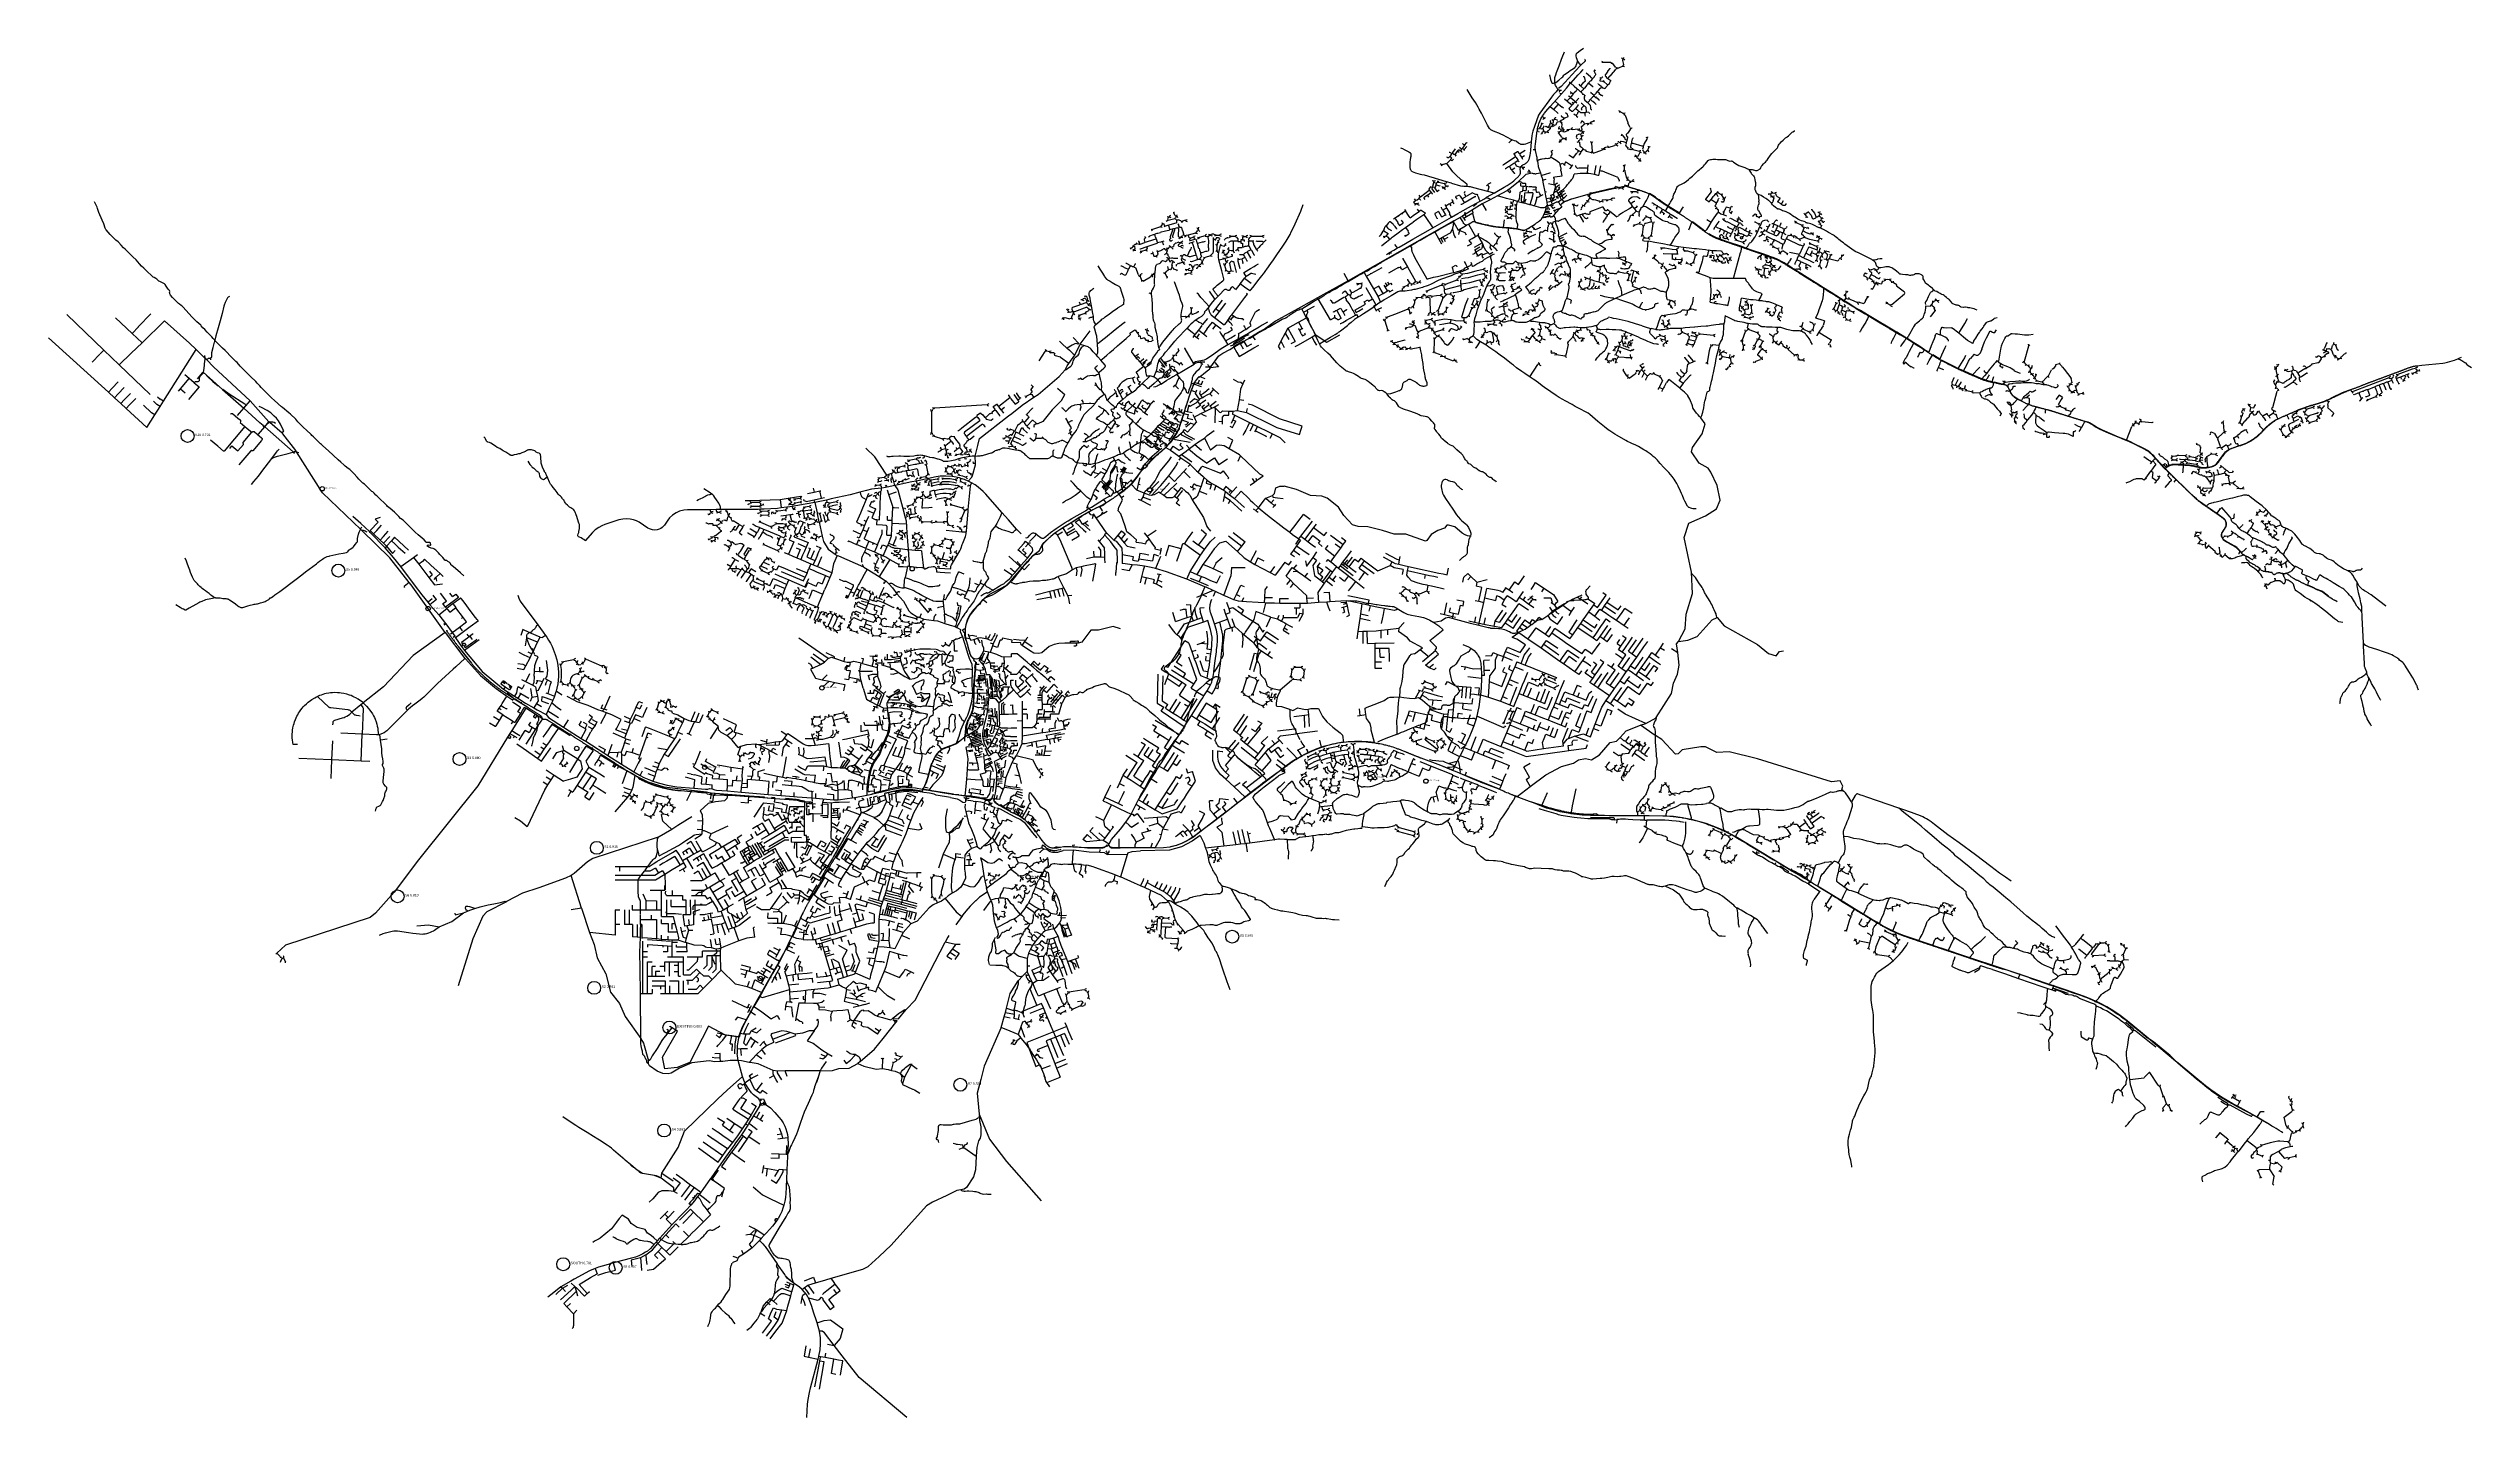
# Model space of a CAD drawing. Header units: metres. Extents: x 432891 to 477890, y 2556094 to 2581523.
import ezdxf

# ---------------------------------------------------------------- set-up
doc = ezdxf.new("R2010")
doc.units = ezdxf.units.M
for name, color, linetype in [('W10_LIFT_STATIONS', 6, 'Continuous'), ('W10_MAIN_PIPE', 1, 'Continuous'), ('W10_PIPE_DN200', 8, 'Continuous'), ('W10_PIPE_DN250_400', 3, 'Continuous'), ('W10_PIPE_DN500_800', 30, 'Continuous'), ('W10_PIPE_DN900_1200', 1, 'Continuous'), ('W10_STP_CANDIDATES', 5, 'Continuous')]:
    doc.layers.add(name, color=color, linetype=linetype)

msp = doc.modelspace()

# ---------------------------------------------------------------- linework, layer by layer
at = {"layer": 'W10_LIFT_STATIONS'}
for centre in [(437975, 2573344), (453340, 2573325), (448931, 2571858), (439942, 2571119), (447255, 2569645), (442702, 2568521), (445080, 2568172), (457436, 2567976), (458472, 2567914), (451085, 2566135), (446111, 2564249)]:
    msp.add_circle(centre, 40, dxfattribs=at)
at = {"layer": 'W10_MAIN_PIPE'}
for points in [[(461121, 2578707), (461122, 2578708), (461131, 2578711), (461140, 2578715), (461149, 2578718), (461157, 2578722), (461166, 2578725), (461175, 2578729), (461183, 2578733), (461511, 2578825), (462179, 2578970), (462186, 2578968), (462197, 2578964), (462208, 2578961), (462220, 2578957), (462231, 2578954), (462243, 2578950), (462246, 2578949), (462251, 2578948), (462258, 2578946), (462269, 2578942), (462277, 2578940), (462288, 2578937), (462300, 2578933), (462311, 2578930), (462323, 2578926), (462334, 2578923), (462337, 2578922), (462349, 2578919), (462360, 2578915), (462372, 2578912), (462383, 2578908), (462395, 2578905), (462406, 2578901), (462418, 2578898), (462429, 2578894), (462441, 2578891), (462444, 2578890), (462455, 2578887), (462457, 2578886), (462468, 2578882), (462480, 2578879), (462491, 2578875), (462503, 2578872), (462514, 2578868), (462517, 2578867), (462528, 2578863), (462539, 2578858), (462546, 2578856), (462550, 2578854), (462550, 2578854), (462562, 2578849), (462571, 2578846), (462582, 2578840), (462593, 2578835), (462603, 2578830), (462619, 2578823), (462623, 2578821), (462633, 2578815), (462643, 2578809), (462654, 2578803), (462664, 2578797), (462675, 2578791), (462681, 2578788)], [(455820, 2576503), (455837, 2576508), (455855, 2576515), (455866, 2576520), (455871, 2576522), (455888, 2576532), (455903, 2576541), (455920, 2576555), (455936, 2576566), (455946, 2576573), (455962, 2576586), (455977, 2576596), (455995, 2576607), (456010, 2576617), (456028, 2576628), (456047, 2576639), (456060, 2576649), (456074, 2576656), (456088, 2576662), (456112, 2576671), (456130, 2576679), (456149, 2576684), (456161, 2576686), (456165, 2576687), (456392, 2576828), (456402, 2576834), (456409, 2576838), (456418, 2576842), (456462, 2576866), (456479, 2576875), (456542, 2576911), (456561, 2576923), (456567, 2576927), (456582, 2576937), (456591, 2576947), (456604, 2576958), (456630, 2576973), (456636, 2576976), (456667, 2576993), (456701, 2577011), (456745, 2577033), (456796, 2577058), (456809, 2577064), (456823, 2577071), (456845, 2577087), (456850, 2577091), (456862, 2577100), (456886, 2577114), (456937, 2577142), (457029, 2577196), (457079, 2577226), (457093, 2577234), (457153, 2577271), (457214, 2577303), (457274, 2577338), (457306, 2577356), (457318, 2577362), (457323, 2577364), (457327, 2577366), (457339, 2577372), (457367, 2577384), (457388, 2577391), (457406, 2577402), (457425, 2577417), (457439, 2577430), (457457, 2577444), (457476, 2577454), (457514, 2577475), (457584, 2577514), (457644, 2577550), (457647, 2577551), (457648, 2577552), (457731, 2577601), (457857, 2577671), (457872, 2577679), (457875, 2577681), (458001, 2577752), (458163, 2577846), (458175, 2577853), (458296, 2577923), (458365, 2577963), (458471, 2578022), (458616, 2578103), (458636, 2578115), (458714, 2578161), (458879, 2578255), (458978, 2578303), (458981, 2578305), (458982, 2578305), (458983, 2578302), (458990, 2578289), (458999, 2578274), (459016, 2578245), (459071, 2578150), (459134, 2578186), (459206, 2578227), (459234, 2578244), (459263, 2578259), (459274, 2578266), (459308, 2578285), (459331, 2578298), (459333, 2578300), (459339, 2578303), (459346, 2578306), (459351, 2578307), (459359, 2578309), (459375, 2578312), (459382, 2578313), (459382, 2578312), (459385, 2578307), (459387, 2578302), (459391, 2578298), (459396, 2578294), (459399, 2578292), (459407, 2578289), (459410, 2578289), (459421, 2578286), (459426, 2578285), (459438, 2578282), (459450, 2578279), (459453, 2578279), (459464, 2578276), (459475, 2578274), (459476, 2578273), (459488, 2578271), (459488, 2578271), (459500, 2578268), (459512, 2578265), (459523, 2578262), (459535, 2578260), (459543, 2578258), (459554, 2578255), (459566, 2578252), (459575, 2578249), (459587, 2578247), (459599, 2578244), (459611, 2578241), (459622, 2578239), (459634, 2578236), (459646, 2578233), (459657, 2578231), (459665, 2578229), (459676, 2578227), (459679, 2578227), (459688, 2578225), (459700, 2578223), (459705, 2578222), (459712, 2578220), (459723, 2578218), (459735, 2578216), (459745, 2578214), (459757, 2578213), (459769, 2578211), (459773, 2578211), (459785, 2578209), (459797, 2578208), (459798, 2578208), (459810, 2578207), (459822, 2578206), (459834, 2578205), (459838, 2578204), (459850, 2578203), (459862, 2578202), (459874, 2578201), (459886, 2578200), (459898, 2578199), (459900, 2578199), (459904, 2578199), (459912, 2578198), (459924, 2578197), (459936, 2578197), (459947, 2578196), (459959, 2578195), (459971, 2578194), (459983, 2578193), (459988, 2578192), (460000, 2578191), (460001, 2578191), (460013, 2578190), (460017, 2578190), (460024, 2578189), (460036, 2578188), (460048, 2578186), (460049, 2578186), (460061, 2578185), (460073, 2578184), (460085, 2578183), (460091, 2578182), (460097, 2578181), (460109, 2578180), (460120, 2578179), (460127, 2578178), (460132, 2578177), (460144, 2578176), (460156, 2578175), (460158, 2578175), (460160, 2578174), (460172, 2578173), (460172, 2578172), (460184, 2578170), (460188, 2578169), (460200, 2578167), (460203, 2578166), (460214, 2578163), (460226, 2578159), (460237, 2578156), (460242, 2578155), (460251, 2578152), (460262, 2578148), (460267, 2578146), (460273, 2578145), (460279, 2578144), (460285, 2578144), (460290, 2578145), (460296, 2578146), (460302, 2578147), (460307, 2578149), (460317, 2578154), (460322, 2578156), (460333, 2578162), (460344, 2578167), (460355, 2578172), (460365, 2578178), (460376, 2578183), (460387, 2578188), (460397, 2578194), (460407, 2578201), (460417, 2578207), (460427, 2578214), (460438, 2578220), (460445, 2578225), (460448, 2578226), (460458, 2578233), (460467, 2578239), (460477, 2578246), (460487, 2578253), (460497, 2578260), (460507, 2578266), (460516, 2578273), (460519, 2578275), (460528, 2578282), (460538, 2578289), (460548, 2578296), (460557, 2578303), (460561, 2578306), (460567, 2578311), (460577, 2578318), (460586, 2578325), (460596, 2578332), (460596, 2578332), (460596, 2578332), (460597, 2578332), (460597, 2578332), (460597, 2578333), (460597, 2578333), (460597, 2578333), (460597, 2578333), (460598, 2578333), (460602, 2578338), (460607, 2578343), (460612, 2578348), (460617, 2578354), (460621, 2578360), (460625, 2578366), (460631, 2578374), (460632, 2578375), (460635, 2578381), (460637, 2578384), (460640, 2578390), (460641, 2578392), (460644, 2578391), (460647, 2578389), (460651, 2578387), (460653, 2578386), (460659, 2578386), (460663, 2578386), (460668, 2578387), (460669, 2578387), (460674, 2578387), (460678, 2578387), (460681, 2578388), (460685, 2578389), (460689, 2578390), (460692, 2578391), (460696, 2578392), (460699, 2578394), (460703, 2578395), (460706, 2578396), (460708, 2578397), (460713, 2578398), (460717, 2578399), (460720, 2578400), (460722, 2578401), (460727, 2578402), (460731, 2578402), (460736, 2578402), (460736, 2578402), (460742, 2578402), (460746, 2578403), (460749, 2578404), (460753, 2578404), (460756, 2578405), (460760, 2578406), (460764, 2578406), (460767, 2578406), (460775, 2578407), (460775, 2578405), (460776, 2578403), (460777, 2578401), (460777, 2578401), (460777, 2578400), (460777, 2578400), (460777, 2578400), (460777, 2578400), (460778, 2578400), (460778, 2578400), (460778, 2578399), (460778, 2578399), (460779, 2578398), (460779, 2578398), (460780, 2578397), (460780, 2578397), (460781, 2578397), (460781, 2578396), (460782, 2578396), (460782, 2578396), (460783, 2578396), (460784, 2578396), (460786, 2578396), (460788, 2578396), (460790, 2578396), (460792, 2578397), (460795, 2578397), (460797, 2578397), (460799, 2578398), (460802, 2578398), (460804, 2578398), (460807, 2578398), (460808, 2578399), (460811, 2578399), (460814, 2578400), (460815, 2578400), (460818, 2578401), (460821, 2578402), (460823, 2578402), (460826, 2578404), (460827, 2578405), (460829, 2578406), (460831, 2578407), (460833, 2578409), (460835, 2578410), (460837, 2578411), (460839, 2578413), (460841, 2578414), (460843, 2578415), (460847, 2578418), (460847, 2578419), (460847, 2578420), (460847, 2578421), (460847, 2578422), (460847, 2578422), (460847, 2578423), (460847, 2578424), (460848, 2578425), (460848, 2578425), (460848, 2578426), (460848, 2578426), (460849, 2578427), (460849, 2578427), (460849, 2578427), (460849, 2578427), (460849, 2578428), (460849, 2578428), (460850, 2578428), (460850, 2578428), (460854, 2578433), (460856, 2578435), (460863, 2578443), (460867, 2578448), (460871, 2578453), (460874, 2578459), (460874, 2578461), (460875, 2578461), (460875, 2578462), (460875, 2578462), (460875, 2578462), (460875, 2578462), (460875, 2578463), (460875, 2578463), (460875, 2578463), (460875, 2578464), (460875, 2578467), (460878, 2578469), (460885, 2578472), (460902, 2578489), (460907, 2578494), (460941, 2578529), (460963, 2578558), (460994, 2578584), (460995, 2578585), (460994, 2578587), (460993, 2578588), (460987, 2578594), (460984, 2578598), (460979, 2578604), (460977, 2578607), (460973, 2578612), (460970, 2578617), (460969, 2578619), (460977, 2578626), (460986, 2578633), (460987, 2578633), (460992, 2578638), (460999, 2578644), (461006, 2578650), (461011, 2578654), (461020, 2578662), (461028, 2578668), (461032, 2578671), (461038, 2578675), (461041, 2578678), (461046, 2578682), (461051, 2578684), (461062, 2578686), (461069, 2578689), (461078, 2578692), (461082, 2578693), (461087, 2578695), (461092, 2578697), (461103, 2578701), (461105, 2578701), (461114, 2578705), (461121, 2578707)], [(462681, 2578788), (462682, 2578787), (462691, 2578780), (462701, 2578773), (462711, 2578767), (462714, 2578764), (462721, 2578760), (462731, 2578753), (462732, 2578752), (462742, 2578745), (462751, 2578737), (462755, 2578734), (462758, 2578732), (462761, 2578730), (462770, 2578723), (462780, 2578716), (462789, 2578708), (462796, 2578703), (462806, 2578696), (462816, 2578689), (462826, 2578682), (462835, 2578675), (462845, 2578668), (462855, 2578661), (462865, 2578654), (462874, 2578648), (462880, 2578643), (462890, 2578637), (462900, 2578630), (462910, 2578624), (462920, 2578617), (462930, 2578610), (462940, 2578604), (462944, 2578601), (462948, 2578598), (462959, 2578592), (462960, 2578591), (462967, 2578587), (462971, 2578584), (462981, 2578578), (462991, 2578572), (463001, 2578565), (463011, 2578559), (463022, 2578553), (463032, 2578546), (463042, 2578540), (463052, 2578534), (463062, 2578527), (463072, 2578521), (463083, 2578515), (463093, 2578508), (463100, 2578504), (463111, 2578497), (463121, 2578491), (463131, 2578485), (463141, 2578478), (463151, 2578472), (463152, 2578472), (463162, 2578466), (463172, 2578459), (463182, 2578453), (463185, 2578451), (463193, 2578447), (463203, 2578441), (463207, 2578438), (463213, 2578434), (463217, 2578432), (463237, 2578419), (463247, 2578412), (463257, 2578406), (463267, 2578399), (463277, 2578393), (463288, 2578386), (463298, 2578380), (463308, 2578373), (463318, 2578367), (463328, 2578360), (463337, 2578354), (463347, 2578347), (463357, 2578340), (463366, 2578333), (463376, 2578326), (463386, 2578319), (463396, 2578312), (463405, 2578305), (463415, 2578299), (463415, 2578298), (463425, 2578291), (463434, 2578284), (463444, 2578277), (463454, 2578270), (463463, 2578262), (463473, 2578255), (463482, 2578248), (463492, 2578241), (463502, 2578233), (463502, 2578233), (463511, 2578226), (463521, 2578219), (463526, 2578215), (463536, 2578208), (463545, 2578200), (463555, 2578193), (463565, 2578186), (463574, 2578179), (463584, 2578171), (463593, 2578164), (463603, 2578157), (463613, 2578150), (463618, 2578146), (463628, 2578139), (463638, 2578132), (463646, 2578125), (463647, 2578125), (463657, 2578118), (463667, 2578111), (463677, 2578104), (463686, 2578097), (463695, 2578090), (463706, 2578084), (463716, 2578078), (463726, 2578071), (463736, 2578065), (463737, 2578065), (463747, 2578058), (463754, 2578054), (463765, 2578049), (463775, 2578043), (463786, 2578037), (463797, 2578032), (463807, 2578026), (463814, 2578023), (463825, 2578018), (463835, 2578013), (463846, 2578007), (463853, 2578004), (463864, 2578000), (463870, 2577998), (463872, 2577997), (463876, 2577996), (463887, 2577991), (463898, 2577987), (463909, 2577983), (463920, 2577979), (463932, 2577974), (463943, 2577970), (463945, 2577969), (463957, 2577965), (463961, 2577964), (463968, 2577961), (463979, 2577957), (463983, 2577956), (463991, 2577953), (464002, 2577950), (464013, 2577946), (464024, 2577942), (464036, 2577938), (464047, 2577934), (464058, 2577930), (464070, 2577926), (464081, 2577922), (464092, 2577918), (464104, 2577915), (464115, 2577911), (464126, 2577907), (464138, 2577903), (464149, 2577899), (464160, 2577895), (464172, 2577891), (464183, 2577887), (464186, 2577886), (464197, 2577882), (464208, 2577878), (464220, 2577875), (464231, 2577871), (464242, 2577867), (464254, 2577863), (464265, 2577859), (464276, 2577855), (464288, 2577851), (464299, 2577847), (464310, 2577843), (464333, 2577835), (464335, 2577835), (464346, 2577831), (464357, 2577827), (464366, 2577824), (464377, 2577820), (464389, 2577816), (464400, 2577812), (464411, 2577808), (464413, 2577808), (464423, 2577804), (464434, 2577800), (464445, 2577796), (464457, 2577793), (464468, 2577789), (464479, 2577785), (464491, 2577781), (464502, 2577777), (464513, 2577773), (464525, 2577769), (464536, 2577765), (464547, 2577761), (464553, 2577759), (464564, 2577756), (464575, 2577752), (464587, 2577748), (464598, 2577744), (464609, 2577740), (464621, 2577736), (464632, 2577732), (464643, 2577728), (464655, 2577724), (464666, 2577720), (464677, 2577716), (464689, 2577712), (464700, 2577708), (464711, 2577704), (464723, 2577700), (464723, 2577700), (464735, 2577696), (464746, 2577692), (464757, 2577688), (464758, 2577688), (464769, 2577684), (464780, 2577680), (464791, 2577676), (464803, 2577672), (464814, 2577668), (464825, 2577664), (464837, 2577660), (464848, 2577656), (464859, 2577652), (464871, 2577648), (464874, 2577647), (464885, 2577643), (464896, 2577640), (464908, 2577636), (464919, 2577632), (464920, 2577632), (464926, 2577630), (464931, 2577627), (464942, 2577623), (464953, 2577618), (464964, 2577613), (464976, 2577609), (464978, 2577608), (464989, 2577603), (464999, 2577598), (465002, 2577596), (465013, 2577591), (465018, 2577589), (465024, 2577586), (465028, 2577584), (465039, 2577579), (465049, 2577573), (465060, 2577567), (465070, 2577562), (465070, 2577561), (465081, 2577555), (465091, 2577549), (465097, 2577546), (465101, 2577543), (465111, 2577537), (465118, 2577533), (465128, 2577526), (465138, 2577520), (465149, 2577514), (465159, 2577507), (465169, 2577501), (465179, 2577495), (465189, 2577488), (465199, 2577482), (465210, 2577476), (465220, 2577469), (465230, 2577463), (465240, 2577456), (465243, 2577455), (465253, 2577448), (465263, 2577442), (465265, 2577440), (465273, 2577435), (465278, 2577432), (465283, 2577429), (465294, 2577422), (465304, 2577415), (465314, 2577409), (465335, 2577397), (465345, 2577390), (465350, 2577387), (465353, 2577386), (465355, 2577384), (465365, 2577378), (465376, 2577372), (465383, 2577367), (465386, 2577365), (465396, 2577359), (465406, 2577352), (465416, 2577346), (465426, 2577339), (465436, 2577333), (465447, 2577327), (465457, 2577320), (465467, 2577314), (465477, 2577307), (465487, 2577301), (465495, 2577295), (465505, 2577289), (465516, 2577282), (465521, 2577279), (465526, 2577276), (465536, 2577269), (465546, 2577263), (465556, 2577256), (465566, 2577250), (465576, 2577243), (465586, 2577237), (465596, 2577231), (465606, 2577224), (465617, 2577218), (465627, 2577212), (465637, 2577206), (465647, 2577199), (465658, 2577193), (465678, 2577181), (465688, 2577175), (465699, 2577168), (465700, 2577168), (465710, 2577161), (465720, 2577155), (465730, 2577149), (465740, 2577142), (465745, 2577140), (465751, 2577136), (465761, 2577130), (465771, 2577123), (465781, 2577117), (465786, 2577114), (465796, 2577107), (465807, 2577101), (465817, 2577095), (465827, 2577088), (465837, 2577082), (465847, 2577075), (465854, 2577071), (465864, 2577064), (465874, 2577058), (465884, 2577052), (465894, 2577045), (465898, 2577043), (465908, 2577037), (465918, 2577030), (465928, 2577024), (465939, 2577017), (465949, 2577011), (465959, 2577005), (465969, 2576998), (465979, 2576992), (465989, 2576986), (465994, 2576983), (466004, 2576976), (466014, 2576970), (466024, 2576964), (466035, 2576957), (466045, 2576951), (466055, 2576944), (466065, 2576938), (466071, 2576935), (466081, 2576928), (466091, 2576922), (466101, 2576915), (466111, 2576909), (466122, 2576903), (466132, 2576896), (466142, 2576890), (466152, 2576883), (466162, 2576877), (466172, 2576870), (466182, 2576864), (466193, 2576858), (466197, 2576855), (466253, 2576819), (466259, 2576816), (466269, 2576810), (466279, 2576803), (466290, 2576797), (466300, 2576791), (466310, 2576784), (466320, 2576778), (466330, 2576772), (466341, 2576765), (466351, 2576759), (466361, 2576753), (466371, 2576747), (466382, 2576740), (466392, 2576734), (466402, 2576728), (466412, 2576721), (466422, 2576715), (466433, 2576709), (466443, 2576703), (466453, 2576696), (466455, 2576695), (466466, 2576689), (466476, 2576683), (466486, 2576676), (466497, 2576670), (466507, 2576664), (466517, 2576658), (466528, 2576652), (466538, 2576646), (466548, 2576640), (466559, 2576634), (466569, 2576628), (466579, 2576621), (466590, 2576615), (466600, 2576609), (466610, 2576603), (466621, 2576597), (466631, 2576591), (466641, 2576585), (466652, 2576579), (466662, 2576573), (466672, 2576566), (466683, 2576560), (466693, 2576554), (466698, 2576551), (466703, 2576548), (466714, 2576542), (466715, 2576541), (466717, 2576540), (466727, 2576534), (466738, 2576528), (466748, 2576521), (466758, 2576515), (466769, 2576509), (466779, 2576503), (466789, 2576497), (466800, 2576491), (466810, 2576484), (466820, 2576478), (466830, 2576472), (466841, 2576466), (466851, 2576460), (466861, 2576454), (466872, 2576447), (466882, 2576441), (466892, 2576435), (466903, 2576429), (466913, 2576423), (466923, 2576417), (466933, 2576410), (466935, 2576409), (467073, 2576327), (467077, 2576325), (467078, 2576324), (467088, 2576318), (467098, 2576312), (467108, 2576306), (467119, 2576300), (467121, 2576298), (467131, 2576292), (467142, 2576286), (467152, 2576280), (467162, 2576274), (467173, 2576268), (467175, 2576266), (467194, 2576256), (467204, 2576250), (467211, 2576245), (467214, 2576244), (467225, 2576237), (467235, 2576231), (467245, 2576225), (467256, 2576219), (467266, 2576213), (467276, 2576207), (467280, 2576205), (467287, 2576201), (467297, 2576195), (467307, 2576189), (467318, 2576183), (467328, 2576177), (467338, 2576171), (467349, 2576165), (467359, 2576159), (467370, 2576153), (467380, 2576146), (467390, 2576140), (467391, 2576140), (467393, 2576139), (467396, 2576137), (467406, 2576130), (467416, 2576124), (467426, 2576117), (467436, 2576110), (467446, 2576104), (467456, 2576097), (467466, 2576091), (467476, 2576084), (467486, 2576078), (467496, 2576071), (467505, 2576065), (467515, 2576059), (467526, 2576052), (467527, 2576051), (467536, 2576046), (467546, 2576040), (467556, 2576033), (467566, 2576027), (467577, 2576021), (467587, 2576014), (467597, 2576008), (467607, 2576002), (467617, 2575995), (467620, 2575993), (467630, 2575987), (467641, 2575980), (467651, 2575974), (467661, 2575967), (467671, 2575961), (467681, 2575954), (467685, 2575952), (467695, 2575945), (467705, 2575939), (467715, 2575932), (467724, 2575927), (467725, 2575926), (467729, 2575923), (467739, 2575917), (467749, 2575910), (467754, 2575907), (467764, 2575901), (467774, 2575894), (467784, 2575888), (467789, 2575885), (467799, 2575879), (467809, 2575872), (467819, 2575866), (467823, 2575863), (467833, 2575857), (467844, 2575850), (467854, 2575844), (467858, 2575841), (467868, 2575835), (467878, 2575828), (467879, 2575828), (467882, 2575826), (467889, 2575822), (467892, 2575820), (467902, 2575813), (467912, 2575807), (467922, 2575801), (467928, 2575798), (467938, 2575791), (467948, 2575785), (467958, 2575779), (467963, 2575776), (467973, 2575770), (467983, 2575763), (467993, 2575757), (467996, 2575755), (468007, 2575749), (468009, 2575748), (468012, 2575747), (468021, 2575741), (468032, 2575735), (468033, 2575735), (468044, 2575729), (468045, 2575728), (468047, 2575727), (468058, 2575722), (468064, 2575718), (468073, 2575714), (468083, 2575708), (468085, 2575707), (468096, 2575702), (468098, 2575700), (468109, 2575695), (468110, 2575694), (468121, 2575689), (468124, 2575687), (468135, 2575682), (468137, 2575681), (468143, 2575677), (468148, 2575675), (468150, 2575674), (468161, 2575669), (468161, 2575668), (468172, 2575663), (468176, 2575661), (468186, 2575655), (468189, 2575654), (468199, 2575649), (468201, 2575648), (468208, 2575644), (468219, 2575639), (468227, 2575634), (468238, 2575629), (468240, 2575628), (468251, 2575622), (468258, 2575619), (468266, 2575615), (468277, 2575609), (468279, 2575608), (468290, 2575603), (468292, 2575602), (468301, 2575597), (468312, 2575592), (468318, 2575589), (468328, 2575583), (468331, 2575582), (468342, 2575577), (468344, 2575576), (468350, 2575573), (468361, 2575568), (468361, 2575567), (468370, 2575563), (468381, 2575558), (468383, 2575557), (468394, 2575552), (468397, 2575551), (468408, 2575547), (468413, 2575544), (468423, 2575540), (468434, 2575535), (468436, 2575534), (468447, 2575529), (468450, 2575528), (468452, 2575527), (468460, 2575524), (468471, 2575519), (468476, 2575516), (468485, 2575512), (468487, 2575512), (468489, 2575511), (468500, 2575506), (468507, 2575503), (468516, 2575499), (468527, 2575494), (468529, 2575493), (468540, 2575488), (468546, 2575486), (468556, 2575482), (468567, 2575477), (468569, 2575476), (468580, 2575471), (468584, 2575469), (468595, 2575464), (468596, 2575464), (468607, 2575459), (468609, 2575458), (468619, 2575454), (468620, 2575454), (468625, 2575451), (468635, 2575447), (468646, 2575442), (468649, 2575441), (468660, 2575436), (468662, 2575435), (468670, 2575432), (468681, 2575427), (468689, 2575424), (468700, 2575419), (468703, 2575418), (468714, 2575413), (468715, 2575413), (468726, 2575408), (468728, 2575407), (468739, 2575402), (468742, 2575401), (468751, 2575397), (468762, 2575392), (468768, 2575389), (468780, 2575385), (468782, 2575384), (468792, 2575380), (468794, 2575379), (468805, 2575375), (468809, 2575374), (468821, 2575370), (468825, 2575368), (468836, 2575364), (468837, 2575364), (468848, 2575360), (468853, 2575359), (468865, 2575355), (468874, 2575353), (468876, 2575352), (468879, 2575351), (468887, 2575349), (468899, 2575346), (468907, 2575344), (468919, 2575341), (468921, 2575340), (468931, 2575338), (468942, 2575335), (468949, 2575333), (468961, 2575330), (468963, 2575330), (468975, 2575327), (468977, 2575326), (468987, 2575324), (468999, 2575322), (469006, 2575320)], [(454479, 2575612), (454480, 2575612), (454624, 2575811), (454645, 2575826), (454703, 2575861), (454832, 2575934), (454898, 2575972), (454922, 2575986), (455017, 2576040), (455024, 2576043), (455038, 2576051), (455093, 2576082), (455124, 2576102), (455170, 2576128), (455201, 2576144), (455253, 2576174), (455261, 2576178), (455263, 2576180), (455339, 2576228), (455476, 2576306), (455506, 2576320), (455548, 2576346)], [(455548, 2576346), (455802, 2576498), (455813, 2576501), (455820, 2576503)], [(454134, 2575215), (454136, 2575221), (454143, 2575236), (454161, 2575284), (454166, 2575297), (454172, 2575308), (454177, 2575320), (454185, 2575333), (454192, 2575345), (454201, 2575357), (454207, 2575365), (454213, 2575373), (454220, 2575381), (454227, 2575389), (454234, 2575396), (454242, 2575403), (454250, 2575410), (454258, 2575416), (454270, 2575425), (454302, 2575449)], [(454302, 2575449), (454349, 2575483), (454436, 2575552), (454455, 2575569), (454458, 2575573), (454461, 2575577), (454464, 2575581), (454466, 2575584), (454466, 2575586), (454469, 2575590), (454472, 2575595), (454474, 2575600), (454476, 2575605), (454479, 2575610), (454479, 2575612)], [(469251, 2575261), (469233, 2575268), (469175, 2575280), (469172, 2575280), (469161, 2575283), (469160, 2575283), (469148, 2575286), (469144, 2575287), (469132, 2575289), (469130, 2575290), (469118, 2575293), (469117, 2575293), (469116, 2575293), (469104, 2575296), (469102, 2575297), (469090, 2575300), (469088, 2575300), (469076, 2575303), (469069, 2575305), (469060, 2575307), (469048, 2575310), (469045, 2575311), (469034, 2575313), (469031, 2575314), (469023, 2575316), (469020, 2575317), (469017, 2575317), (469006, 2575320)], [(476892, 2575625), (476880, 2575624), (476877, 2575624), (476865, 2575622), (476858, 2575621), (476846, 2575620), (476834, 2575618), (476825, 2575616), (476813, 2575614), (476807, 2575613), (476796, 2575611), (476792, 2575610), (476785, 2575608), (476774, 2575605), (476763, 2575602), (476759, 2575600), (476748, 2575597), (476738, 2575593), (476727, 2575589), (476723, 2575588), (476712, 2575584), (476706, 2575582), (476695, 2575577), (476684, 2575573), (476677, 2575570), (476674, 2575569), (476663, 2575565), (476653, 2575561), (476641, 2575557), (476631, 2575553), (476620, 2575549), (476617, 2575548), (476606, 2575544), (476595, 2575539), (476589, 2575537), (476578, 2575533), (476568, 2575529), (476556, 2575525), (476546, 2575521), (476535, 2575517), (476525, 2575513), (476514, 2575509), (476504, 2575505), (476492, 2575501), (476482, 2575497), (476471, 2575493), (476461, 2575489), (476459, 2575488), (476455, 2575486), (476450, 2575485), (476439, 2575480), (476428, 2575476), (476418, 2575473), (476407, 2575469), (476397, 2575465), (476386, 2575461), (476376, 2575457), (476373, 2575456), (476365, 2575453), (476354, 2575449), (476343, 2575445), (476342, 2575444), (476331, 2575440), (476320, 2575436), (476312, 2575433), (476301, 2575429), (476291, 2575425), (476279, 2575421), (476269, 2575417), (476258, 2575413), (476248, 2575409), (476237, 2575405), (476227, 2575401), (476215, 2575397), (476205, 2575393), (476194, 2575389), (476184, 2575385), (476173, 2575381), (476163, 2575378), (476151, 2575373), (476148, 2575372), (476137, 2575368), (476131, 2575366), (476120, 2575362), (476109, 2575358), (476099, 2575354), (476087, 2575350), (476077, 2575346), (476066, 2575342), (476056, 2575338), (476044, 2575334), (476034, 2575331), (476023, 2575326), (476014, 2575323), (476003, 2575319), (476001, 2575319), (475990, 2575314), (475990, 2575314), (475979, 2575310), (475971, 2575307), (475967, 2575305), (475955, 2575301), (475955, 2575300), (475944, 2575296), (475942, 2575295), (475930, 2575291), (475920, 2575287), (475920, 2575287), (475909, 2575283), (475907, 2575282), (475896, 2575278), (475886, 2575273), (475885, 2575273), (475874, 2575269), (475865, 2575265), (475862, 2575264), (475851, 2575260), (475850, 2575259), (475839, 2575255), (475831, 2575252), (475827, 2575250), (475816, 2575246), (475815, 2575246), (475804, 2575241), (475798, 2575239), (475787, 2575235), (475781, 2575232), (475780, 2575232), (475769, 2575228), (475768, 2575228), (475757, 2575223), (475746, 2575219), (475745, 2575219), (475734, 2575215), (475733, 2575214), (475722, 2575210), (475722, 2575210), (475711, 2575206), (475709, 2575205), (475698, 2575201), (475687, 2575197), (475687, 2575196), (475676, 2575192), (475675, 2575192), (475664, 2575188), (475664, 2575187), (475652, 2575183), (475641, 2575179), (475640, 2575178), (475630, 2575175), (475629, 2575174), (475628, 2575174), (475617, 2575170), (475606, 2575166), (475605, 2575165), (475594, 2575161), (475593, 2575161), (475582, 2575156), (475578, 2575155), (475570, 2575152), (475567, 2575150), (475559, 2575147), (475558, 2575147), (475547, 2575143), (475546, 2575142), (475535, 2575138), (475527, 2575135)], [(454134, 2575215), (454111, 2575173), (454100, 2575145), (454085, 2575098), (454072, 2575054), (454070, 2575047), (454058, 2575010), (454055, 2575000), (454041, 2574953), (454033, 2574929), (454024, 2574899), (454003, 2574833), (453991, 2574793), (453981, 2574760), (453973, 2574733), (453967, 2574714), (453953, 2574672), (453943, 2574640), (453938, 2574623), (453925, 2574581), (453922, 2574571), (453916, 2574555), (453898, 2574504), (453891, 2574474), (453887, 2574460), (453867, 2574423), (453852, 2574397), (453851, 2574394), (453803, 2574318), (453801, 2574315), (453787, 2574295), (453751, 2574239), (453721, 2574201), (453709, 2574186), (453699, 2574174), (453647, 2574116), (453617, 2574089), (453590, 2574065), (453574, 2574049), (453561, 2574038), (453514, 2573997), (453507, 2573991), (453499, 2573984), (453457, 2573948), (453434, 2573927), (453399, 2573894), (453373, 2573869), (453370, 2573866), (453365, 2573862), (453321, 2573817), (453317, 2573812), (453313, 2573806), (453308, 2573798), (453303, 2573790), (453299, 2573782), (453296, 2573773), (453294, 2573768), (453291, 2573762), (453290, 2573758), (453287, 2573752), (453272, 2573737), (453257, 2573726), (453227, 2573714), (453212, 2573702), (453162, 2573641), (453123, 2573592), (453120, 2573587)], [(470851, 2574531), (470841, 2574538), (470839, 2574540), (470829, 2574546), (470827, 2574547), (470817, 2574553), (470815, 2574554), (470804, 2574560), (470803, 2574561), (470794, 2574566), (470788, 2574569), (470783, 2574571), (470778, 2574573), (470767, 2574577), (470767, 2574577), (470755, 2574581), (470752, 2574582), (470740, 2574585), (470734, 2574587), (470725, 2574590), (470713, 2574593), (470711, 2574594), (470700, 2574597), (470698, 2574598), (470687, 2574601), (470684, 2574602), (470673, 2574606), (470671, 2574606), (470659, 2574610), (470652, 2574612), (470644, 2574615), (470642, 2574615), (470633, 2574618), (470631, 2574619), (470619, 2574623), (470617, 2574623), (470606, 2574627), (470603, 2574628), (470592, 2574631), (470590, 2574632), (470579, 2574635), (470577, 2574636), (470565, 2574639), (470563, 2574640), (470557, 2574642), (470545, 2574645), (470537, 2574648), (470525, 2574652), (470523, 2574652), (470512, 2574656), (470507, 2574657), (470496, 2574661), (470485, 2574664), (470483, 2574665), (470471, 2574668), (470469, 2574669), (470467, 2574670), (470456, 2574673), (470454, 2574674), (470443, 2574677), (470441, 2574678), (470429, 2574681), (470427, 2574682), (470416, 2574685), (470414, 2574686), (470402, 2574689), (470400, 2574690), (470389, 2574693), (470387, 2574694), (470375, 2574698), (470373, 2574698), (470362, 2574702), (470360, 2574702), (470348, 2574706), (470343, 2574708), (470332, 2574711), (470321, 2574715), (470320, 2574715), (470308, 2574719), (470306, 2574719), (470295, 2574723), (470284, 2574727), (470279, 2574728), (470268, 2574732), (470266, 2574732), (470255, 2574736), (470247, 2574738), (470239, 2574741), (470228, 2574744), (470226, 2574745), (470214, 2574749), (470213, 2574749), (470202, 2574753), (470199, 2574753), (470194, 2574755), (470191, 2574756), (470187, 2574757), (470185, 2574758), (470174, 2574761), (470172, 2574762), (470161, 2574766), (470160, 2574766), (470149, 2574769), (470145, 2574771), (470134, 2574774), (470132, 2574775), (470120, 2574778), (470118, 2574779), (470107, 2574782), (470099, 2574785), (470096, 2574786), (470086, 2574789), (470082, 2574790), (470080, 2574790), (470069, 2574794), (470068, 2574794), (470056, 2574797), (470053, 2574798), (470041, 2574801), (470039, 2574802), (470028, 2574805), (470026, 2574805), (470014, 2574809), (470005, 2574811), (469999, 2574813), (469987, 2574816), (469985, 2574816), (469981, 2574817), (469974, 2574819), (469972, 2574820), (469960, 2574823), (469957, 2574824), (469945, 2574827), (469944, 2574827), (469933, 2574830), (469931, 2574830), (469919, 2574833), (469917, 2574834), (469905, 2574837), (469902, 2574838), (469891, 2574841), (469890, 2574841), (469878, 2574844), (469876, 2574845), (469865, 2574848), (469863, 2574848), (469851, 2574851), (469845, 2574853), (469834, 2574856), (469824, 2574859), (469811, 2574862), (469808, 2574863), (469801, 2574864), (469790, 2574867), (469781, 2574870), (469779, 2574870), (469767, 2574874), (469765, 2574874), (469754, 2574878), (469746, 2574880), (469738, 2574882), (469727, 2574886), (469717, 2574890), (469712, 2574891), (469700, 2574896), (469698, 2574896), (469687, 2574901), (469679, 2574904), (469672, 2574906), (469664, 2574910), (469661, 2574911), (469661, 2574911), (469649, 2574916), (469646, 2574917), (469635, 2574922), (469627, 2574925), (469616, 2574930), (469609, 2574934), (469607, 2574935), (469597, 2574940), (469595, 2574941), (469584, 2574946), (469582, 2574947), (469571, 2574952), (469569, 2574953), (469559, 2574958), (469556, 2574960), (469545, 2574965), (469544, 2574965), (469533, 2574971), (469531, 2574972), (469521, 2574977), (469519, 2574978), (469508, 2574984), (469506, 2574984), (469496, 2574990), (469490, 2574992), (469480, 2574998), (469471, 2575002), (469469, 2575003), (469460, 2575008), (469458, 2575009), (469447, 2575015), (469444, 2575017), (469433, 2575023), (469425, 2575028), (469424, 2575028), (469414, 2575035), (469405, 2575042), (469398, 2575047), (469397, 2575049), (469388, 2575056), (469380, 2575064), (469376, 2575068), (469367, 2575076), (469361, 2575083), (469357, 2575089), (469349, 2575099), (469348, 2575100), (469341, 2575110), (469336, 2575119), (469333, 2575124), (469327, 2575135), (469326, 2575137), (469321, 2575148), (469320, 2575151), (469319, 2575153), (469315, 2575161), (469315, 2575161), (469295, 2575207), (469290, 2575218), (469285, 2575227), (469281, 2575233), (469278, 2575236), (469276, 2575239), (469275, 2575240), (469267, 2575249), (469251, 2575261)], [(475245, 2575002), (475242, 2575001), (475238, 2574999), (475235, 2574997), (475230, 2574995), (475223, 2574992), (475219, 2574990), (475208, 2574985), (475201, 2574981), (475196, 2574979), (475185, 2574974), (475184, 2574974), (475173, 2574970), (475163, 2574966), (475161, 2574965), (475149, 2574961), (475149, 2574961), (475138, 2574957), (475134, 2574955), (475122, 2574951), (475114, 2574949), (475113, 2574948), (475102, 2574945), (475101, 2574945), (475090, 2574941), (475080, 2574938), (475077, 2574937), (475066, 2574934), (475065, 2574933), (475054, 2574930), (475053, 2574930), (475042, 2574926), (475035, 2574924), (475029, 2574923), (475018, 2574919), (475014, 2574918), (475002, 2574915), (474994, 2574912), (474993, 2574912), (474991, 2574911), (474981, 2574909), (474961, 2574903), (474958, 2574901), (474946, 2574898), (474946, 2574898), (474934, 2574894), (474923, 2574890), (474922, 2574890), (474917, 2574889), (474910, 2574887), (474910, 2574887), (474898, 2574883), (474888, 2574880), (474886, 2574879), (474874, 2574876), (474874, 2574876), (474862, 2574872), (474862, 2574872), (474851, 2574869), (474850, 2574868), (474839, 2574864), (474829, 2574861), (474827, 2574860), (474816, 2574856), (474815, 2574856), (474804, 2574851), (474804, 2574851), (474792, 2574847), (474791, 2574846), (474779, 2574842), (474778, 2574841), (474775, 2574840), (474766, 2574837), (474762, 2574835), (474750, 2574831), (474747, 2574830), (474740, 2574827), (474740, 2574827), (474728, 2574823), (474727, 2574822), (474727, 2574822), (474720, 2574819), (474715, 2574818), (474714, 2574818), (474707, 2574815), (474700, 2574812), (474689, 2574808), (474687, 2574807), (474676, 2574803), (474674, 2574802), (474663, 2574798), (474661, 2574797), (474650, 2574793), (474648, 2574792), (474636, 2574788), (474635, 2574787), (474624, 2574783), (474622, 2574782), (474611, 2574778), (474609, 2574777), (474608, 2574776), (474598, 2574773), (474594, 2574771), (474589, 2574769), (474583, 2574766), (474573, 2574762), (474571, 2574762), (474560, 2574757), (474558, 2574756), (474547, 2574752), (474538, 2574748), (474533, 2574745), (474528, 2574743), (474522, 2574740), (474520, 2574740), (474509, 2574735), (474508, 2574734), (474497, 2574729), (474486, 2574724), (474482, 2574723), (474471, 2574718), (474470, 2574717), (474459, 2574712), (474457, 2574712), (474446, 2574707), (474438, 2574703), (474427, 2574699), (474421, 2574696), (474419, 2574695), (474415, 2574693), (474408, 2574690), (474406, 2574689), (474395, 2574684), (474394, 2574684), (474383, 2574679), (474380, 2574678), (474369, 2574673), (474368, 2574673), (474357, 2574668), (474349, 2574664), (474345, 2574662), (474343, 2574661), (474332, 2574657), (474330, 2574656), (474319, 2574651), (474309, 2574646), (474305, 2574644), (474294, 2574639), (474293, 2574639), (474290, 2574637), (474282, 2574633), (474274, 2574629), (474264, 2574623), (474258, 2574620), (474256, 2574619), (474251, 2574616), (474246, 2574613), (474245, 2574612), (474235, 2574606), (474229, 2574602), (474222, 2574597), (474212, 2574590), (474209, 2574588), (474205, 2574585), (474196, 2574578), (474190, 2574574), (474188, 2574573), (474179, 2574565), (474177, 2574564), (474168, 2574557), (474166, 2574556), (474157, 2574549), (474155, 2574547), (474146, 2574540), (474138, 2574534), (474134, 2574530), (474125, 2574523), (474123, 2574521), (474114, 2574513), (474113, 2574512), (474104, 2574504), (474103, 2574503), (474094, 2574495), (474093, 2574494), (474084, 2574486), (474083, 2574484), (474079, 2574480), (474074, 2574476), (474073, 2574475), (474065, 2574466), (474057, 2574458), (474054, 2574455), (474045, 2574446), (474044, 2574445), (474036, 2574436), (474034, 2574435), (474026, 2574426), (474025, 2574425), (474021, 2574421), (474016, 2574416), (474015, 2574415), (474007, 2574406), (474005, 2574404), (473996, 2574396), (473996, 2574395), (473988, 2574386), (473986, 2574385), (473978, 2574376), (473975, 2574374), (473967, 2574365), (473967, 2574365), (473958, 2574357), (473956, 2574356), (473948, 2574348), (473947, 2574347), (473939, 2574339), (473936, 2574337), (473927, 2574329), (473922, 2574324), (473913, 2574316), (473907, 2574311), (473906, 2574311), (473905, 2574309), (473895, 2574302), (473895, 2574301), (473885, 2574294), (473883, 2574292), (473873, 2574285), (473872, 2574284), (473862, 2574277), (473861, 2574276), (473851, 2574269), (473849, 2574268), (473839, 2574261), (473835, 2574258), (473825, 2574252), (473822, 2574250), (473815, 2574246), (473814, 2574245), (473803, 2574238), (473803, 2574238), (473793, 2574232), (473788, 2574230), (473779, 2574225), (473778, 2574224), (473767, 2574218), (473761, 2574215), (473757, 2574213), (473754, 2574211), (473750, 2574209), (473743, 2574205), (473743, 2574205), (473741, 2574204), (473730, 2574199), (473722, 2574195), (473716, 2574192), (473705, 2574187), (473703, 2574186), (473692, 2574181), (473691, 2574180), (473680, 2574176), (473670, 2574171), (473665, 2574169), (473656, 2574165), (473654, 2574164), (473652, 2574164), (473641, 2574159), (473641, 2574159), (473629, 2574154), (473626, 2574153), (473615, 2574149), (473613, 2574149), (473602, 2574145), (473597, 2574143), (473544, 2574127)], [(475527, 2575135), (475524, 2575133), (475524, 2575133), (475513, 2575129), (475510, 2575128), (475499, 2575123), (475495, 2575121), (475490, 2575119), (475488, 2575118), (475481, 2575114), (475476, 2575112), (475467, 2575108), (475464, 2575106), (475456, 2575103), (475448, 2575099), (475444, 2575097), (475434, 2575092), (475432, 2575091), (475422, 2575086), (475411, 2575081), (475410, 2575081), (475400, 2575076), (475393, 2575073), (475388, 2575070), (475377, 2575065), (475377, 2575065), (475366, 2575060), (475357, 2575056), (475354, 2575054), (475343, 2575049), (475343, 2575049), (475332, 2575044), (475329, 2575043), (475318, 2575038), (475309, 2575033), (475298, 2575028), (475289, 2575024), (475286, 2575022), (475275, 2575017), (475275, 2575017), (475264, 2575012), (475255, 2575007), (475252, 2575006), (475250, 2575005), (475245, 2575002)], [(471377, 2574285), (471266, 2574329), (471150, 2574379), (471050, 2574421), (470980, 2574453), (470916, 2574487), (470909, 2574491), (470909, 2574491), (470898, 2574497), (470851, 2574531)], [(471685, 2574145), (471680, 2574148), (471670, 2574153), (471632, 2574174), (471541, 2574216), (471417, 2574269), (471377, 2574285)], [(473371, 2574058), (473370, 2574058), (473340, 2574032), (473337, 2574030), (473328, 2574022), (473321, 2574015), (473317, 2574011), (473310, 2574003), (473309, 2574003), (473306, 2573999), (473299, 2573990), (473292, 2573982), (473291, 2573980), (473288, 2573977), (473283, 2573971), (473279, 2573964), (473275, 2573959), (473268, 2573949), (473267, 2573948), (473266, 2573947), (473259, 2573937), (473257, 2573935), (473254, 2573931), (473249, 2573925), (473242, 2573915), (473241, 2573914), (473234, 2573904), (473233, 2573902), (473231, 2573899), (473226, 2573893), (473225, 2573891), (473223, 2573889), (473218, 2573882), (473215, 2573878), (473208, 2573868), (473202, 2573860), (473202, 2573859), (473201, 2573858), (473194, 2573848), (473193, 2573846), (473189, 2573841), (473185, 2573836), (473184, 2573835), (473177, 2573825), (473174, 2573822), (473173, 2573820), (473166, 2573812), (473159, 2573804), (473153, 2573798), (473147, 2573793), (473137, 2573785), (473128, 2573779), (473124, 2573776), (473113, 2573770), (473106, 2573767), (473095, 2573761), (473087, 2573758), (473085, 2573758), (473074, 2573754), (473070, 2573753), (473063, 2573751), (473059, 2573749), (473047, 2573746), (473045, 2573746), (473033, 2573743), (473032, 2573742), (473020, 2573739), (473009, 2573737), (473001, 2573736), (472992, 2573734), (472991, 2573734), (472982, 2573732), (472979, 2573731), (472977, 2573731), (472965, 2573729), (472954, 2573728), (472943, 2573726), (472937, 2573726), (472933, 2573726), (472921, 2573725), (472912, 2573725), (472911, 2573726), (472899, 2573726), (472891, 2573727), (472888, 2573728), (472881, 2573729), (472878, 2573729), (472866, 2573731), (472855, 2573733), (472843, 2573736), (472839, 2573737), (472834, 2573738), (472823, 2573740), (472812, 2573743), (472809, 2573743), (472802, 2573745), (472791, 2573747), (472781, 2573750), (472770, 2573752), (472761, 2573754), (472760, 2573754), (472749, 2573757), (472738, 2573759), (472738, 2573759), (472726, 2573762), (472717, 2573763), (472706, 2573765), (472696, 2573767), (472687, 2573769), (472686, 2573769), (472674, 2573771), (472667, 2573772), (472663, 2573772), (472653, 2573774), (472646, 2573774), (472643, 2573775), (472631, 2573776), (472620, 2573777), (472609, 2573778), (472599, 2573779), (472588, 2573780), (472582, 2573780), (472577, 2573780), (472575, 2573780), (472563, 2573781), (472555, 2573782), (472544, 2573782), (472534, 2573783), (472522, 2573783), (472512, 2573784), (472501, 2573784), (472490, 2573785), (472479, 2573785), (472473, 2573785), (472470, 2573785), (472458, 2573786), (472447, 2573786), (472439, 2573787), (472436, 2573787), (472432, 2573787), (472420, 2573787), (472414, 2573787), (472403, 2573788), (472392, 2573788), (472384, 2573788), (472383, 2573788), (472371, 2573788), (472363, 2573788), (472361, 2573788), (472349, 2573787), (472342, 2573787), (472340, 2573787), (472328, 2573786), (472324, 2573785), (472319, 2573784), (472319, 2573784), (472307, 2573781), (472300, 2573779), (472298, 2573778), (472287, 2573774), (472278, 2573770), (472268, 2573765), (472265, 2573763), (472254, 2573757), (472250, 2573754), (472245, 2573751), (472241, 2573748), (472237, 2573746), (472233, 2573743), (472229, 2573741), (472225, 2573738), (472221, 2573735), (472217, 2573733), (472213, 2573730), (472211, 2573729), (472192, 2573715), (472172, 2573738), (472167, 2573743), (472159, 2573751), (472156, 2573755), (472148, 2573764), (472140, 2573772), (472135, 2573779), (472127, 2573788), (472124, 2573791), (472116, 2573800), (472109, 2573808), (472104, 2573813), (472101, 2573817), (472095, 2573824), (472092, 2573827), (472084, 2573836), (472081, 2573839), (472073, 2573848), (472068, 2573854), (472060, 2573863), (472052, 2573872), (472044, 2573880), (472036, 2573889), (472031, 2573896), (472031, 2573896), (472023, 2573905), (472020, 2573908), (472012, 2573917), (472009, 2573920), (472001, 2573929), (472000, 2573930), (471992, 2573939), (471990, 2573940), (471982, 2573949), (471982, 2573949), (471974, 2573958), (471971, 2573961), (471963, 2573969), (471961, 2573971), (471954, 2573979), (471945, 2573987), (471942, 2573991), (471933, 2573999), (471931, 2574000), (471930, 2574002), (471925, 2574006), (471916, 2574014), (471911, 2574018), (471901, 2574026), (471900, 2574027), (471891, 2574034), (471881, 2574041), (471877, 2574043), (471868, 2574050), (471867, 2574050), (471857, 2574056), (471854, 2574058), (471844, 2574064), (471836, 2574068), (471830, 2574072), (471819, 2574078), (471812, 2574081), (471805, 2574085), (471795, 2574091), (471793, 2574092), (471790, 2574093), (471782, 2574097), (471781, 2574097), (471771, 2574103), (471768, 2574104), (471757, 2574109), (471755, 2574110), (471745, 2574116), (471738, 2574119), (471730, 2574123), (471719, 2574128), (471717, 2574129), (471707, 2574134), (471705, 2574135), (471696, 2574140), (471685, 2574145), (471685, 2574145)], [(473544, 2574127), (473525, 2574122), (473492, 2574112), (473455, 2574098), (473434, 2574091), (473396, 2574072), (473371, 2574058)], [(453120, 2573587), (453083, 2573536), (452990, 2573419), (452982, 2573410), (452979, 2573408), (452974, 2573403), (452965, 2573395), (452957, 2573387), (452951, 2573382), (452946, 2573377)], [(472677, 2573250), (472670, 2573256), (472667, 2573259), (472659, 2573267), (472656, 2573270), (472650, 2573276), (472641, 2573284), (472633, 2573292), (472631, 2573294), (472624, 2573300), (472618, 2573306), (472610, 2573315), (472601, 2573323), (472598, 2573326), (472590, 2573334), (472587, 2573337), (472579, 2573345), (472570, 2573353), (472564, 2573360), (472555, 2573368), (472552, 2573371), (472543, 2573379), (472539, 2573383), (472531, 2573391), (472529, 2573393), (472520, 2573401), (472517, 2573404), (472508, 2573412), (472502, 2573419), (472497, 2573423), (472494, 2573426), (472485, 2573435), (472482, 2573437), (472474, 2573446), (472471, 2573449), (472463, 2573455), (472455, 2573464), (472447, 2573471), (472439, 2573479), (472436, 2573482), (472427, 2573490), (472420, 2573497), (472413, 2573504), (472408, 2573508), (472404, 2573512), (472401, 2573515), (472398, 2573518), (472392, 2573524), (472389, 2573526), (472381, 2573535), (472374, 2573541), (472366, 2573549), (472358, 2573557), (472355, 2573560), (472346, 2573568), (472342, 2573572), (472334, 2573580), (472332, 2573582), (472323, 2573591), (472320, 2573593), (472311, 2573602), (472308, 2573605), (472301, 2573612), (472292, 2573620), (472285, 2573627), (472277, 2573635), (472274, 2573638), (472265, 2573647), (472263, 2573649), (472255, 2573657), (472251, 2573661), (472242, 2573669), (472236, 2573676), (472192, 2573715)], [(452566, 2573103), (452565, 2573102), (452555, 2573096), (452546, 2573090), (452536, 2573083), (452536, 2573083), (452530, 2573079), (452527, 2573077), (452523, 2573073), (452514, 2573066), (452512, 2573064), (452503, 2573057), (452497, 2573051), (452492, 2573047), (452486, 2573042), (452475, 2573036), (452471, 2573034), (452465, 2573031), (452460, 2573029), (452454, 2573026), (452450, 2573024), (452439, 2573020), (452428, 2573016), (452425, 2573015), (452420, 2573013), (452417, 2573012), (452406, 2573008), (452403, 2573007), (452401, 2573007), (452395, 2573004), (452385, 2573000), (452374, 2572996), (452373, 2572996), (452362, 2572992), (452353, 2572988), (452348, 2572986), (452337, 2572981), (452332, 2572979), (452322, 2572974), (452312, 2572969), (452289, 2572956), (452266, 2572941), (452258, 2572936), (452177, 2572889), (452147, 2572871)], [(452792, 2573254), (452785, 2573250), (452776, 2573243), (452766, 2573237), (452757, 2573230), (452747, 2573224), (452737, 2573217), (452735, 2573216), (452735, 2573216), (452728, 2573211), (452718, 2573205), (452711, 2573200), (452709, 2573198), (452699, 2573192), (452690, 2573186), (452681, 2573180), (452671, 2573173), (452670, 2573173), (452667, 2573170), (452661, 2573166), (452651, 2573160), (452642, 2573154), (452634, 2573149), (452632, 2573147), (452622, 2573141), (452613, 2573134), (452611, 2573133), (452603, 2573128), (452594, 2573122), (452584, 2573115), (452577, 2573111), (452574, 2573109), (452571, 2573107), (452566, 2573103)], [(452946, 2573377), (452942, 2573374), (452940, 2573372), (452931, 2573364), (452925, 2573359), (452916, 2573351), (452914, 2573349), (452909, 2573345), (452905, 2573341), (452896, 2573334), (452891, 2573330), (452882, 2573322), (452878, 2573319), (452869, 2573312), (452860, 2573304), (452859, 2573303), (452851, 2573297), (452849, 2573295), (452842, 2573290), (452833, 2573283), (452823, 2573276), (452814, 2573269), (452805, 2573263), (452795, 2573256), (452795, 2573256), (452792, 2573254)], [(472948, 2573024), (472945, 2573027), (472939, 2573031), (472929, 2573038), (472925, 2573040), (472915, 2573047), (472912, 2573049), (472902, 2573056), (472896, 2573061), (472886, 2573068), (472886, 2573068), (472876, 2573075), (472873, 2573077), (472863, 2573085), (472860, 2573087), (472853, 2573092), (472844, 2573100), (472834, 2573107), (472825, 2573115), (472822, 2573117), (472815, 2573123), (472806, 2573130), (472797, 2573138), (472788, 2573145), (472785, 2573148), (472777, 2573154), (472768, 2573163), (472760, 2573170), (472752, 2573178), (472747, 2573182), (472743, 2573186), (472737, 2573192), (472728, 2573200), (472725, 2573203), (472717, 2573211), (472712, 2573216), (472703, 2573224), (472702, 2573225), (472699, 2573228), (472691, 2573236), (472685, 2573241), (472679, 2573248), (472677, 2573250)], [(452081, 2572831), (452019, 2572794), (452002, 2572784), (451944, 2572750), (451915, 2572732), (451886, 2572714), (451852, 2572693), (451826, 2572677), (451741, 2572626), (451733, 2572621), (451673, 2572583), (451615, 2572543), (451583, 2572519), (451581, 2572518), (451509, 2572459), (451448, 2572406), (451407, 2572368), (451380, 2572343), (451374, 2572337), (451368, 2572331), (451363, 2572325), (451359, 2572318), (451355, 2572311), (451352, 2572303), (451349, 2572295), (451348, 2572291), (451347, 2572287), (451346, 2572279), (451346, 2572271), (451346, 2572263), (451347, 2572254), (451348, 2572246), (451350, 2572238), (451351, 2572230), (451352, 2572221), (451351, 2572212), (451350, 2572204), (451349, 2572195), (451345, 2572187), (451341, 2572179), (451336, 2572172), (451334, 2572168), (451331, 2572165), (451327, 2572159), (451322, 2572154), (451315, 2572148), (451307, 2572142), (451298, 2572137), (451289, 2572133), (451280, 2572130), (451270, 2572128), (451260, 2572127), (451251, 2572126), (451241, 2572126), (451231, 2572124), (451221, 2572122), (451212, 2572119), (451203, 2572116), (451194, 2572112), (451185, 2572107), (451176, 2572102), (451168, 2572096), (451161, 2572089), (451154, 2572082), (451147, 2572075), (451133, 2572058), (451104, 2572024), (451076, 2571990), (451066, 2571978), (450992, 2571902), (450991, 2571901)], [(452147, 2572871), (452132, 2572866), (452090, 2572840), (452081, 2572831)], [(474093, 2571804), (474086, 2571805), (474078, 2571806), (474069, 2571809), (474066, 2571809), (474062, 2571810), (474059, 2571809), (474050, 2571808), (474040, 2571809), (474029, 2571811), (474018, 2571816), (474007, 2571820), (474004, 2571821), (473992, 2571825), (473989, 2571827), (473981, 2571833), (473970, 2571846), (473963, 2571855), (473936, 2571884), (473905, 2571899), (473885, 2571909), (473878, 2571917), (473866, 2571926), (473858, 2571931), (473847, 2571936), (473836, 2571940), (473828, 2571945), (473824, 2571948), (473800, 2571961), (473783, 2571971), (473774, 2571976), (473768, 2571983), (473764, 2571988), (473763, 2571988), (473760, 2571997), (473755, 2572002), (473726, 2572019), (473719, 2572025), (473715, 2572029), (473709, 2572035), (473705, 2572043), (473705, 2572051), (473705, 2572062), (473705, 2572070), (473703, 2572077), (473700, 2572086), (473699, 2572091), (473698, 2572092), (473696, 2572093), (473689, 2572097), (473684, 2572099), (473675, 2572104), (473666, 2572108), (473660, 2572111), (473653, 2572115), (473649, 2572118), (473647, 2572119), (473638, 2572125), (473634, 2572129), (473629, 2572135), (473624, 2572141), (473618, 2572147), (473613, 2572153), (473609, 2572159), (473603, 2572166), (473599, 2572170), (473593, 2572178), (473589, 2572182), (473587, 2572184), (473585, 2572187), (473581, 2572192), (473579, 2572194), (473576, 2572197), (473572, 2572202), (473568, 2572207), (473563, 2572213), (473559, 2572216), (473555, 2572221), (473550, 2572226), (473546, 2572230), (473541, 2572234), (473537, 2572238), (473532, 2572243), (473527, 2572247), (473521, 2572252), (473517, 2572255), (473512, 2572259), (473507, 2572262), (473503, 2572265), (473501, 2572266), (473497, 2572269), (473490, 2572273), (473482, 2572278), (473476, 2572281), (473468, 2572285), (473461, 2572289), (473455, 2572293), (473447, 2572297), (473440, 2572301), (473433, 2572304), (473425, 2572309), (473418, 2572312), (473411, 2572317), (473404, 2572321), (473397, 2572325), (473390, 2572329), (473383, 2572333), (473374, 2572339), (473369, 2572341), (473362, 2572345), (473355, 2572349), (473346, 2572354), (473340, 2572357), (473333, 2572361), (473326, 2572365), (473321, 2572368), (473312, 2572373), (473306, 2572377), (473304, 2572379), (473295, 2572386), (473291, 2572390), (473279, 2572407), (473272, 2572416), (473266, 2572425), (473266, 2572425), (473257, 2572437), (473252, 2572448), (473250, 2572457), (473249, 2572460), (473247, 2572468), (473246, 2572476), (473246, 2572483), (473246, 2572485), (473247, 2572498), (473248, 2572504), (473251, 2572515), (473255, 2572525), (473255, 2572525), (473256, 2572528), (473260, 2572536), (473261, 2572537), (473267, 2572547), (473272, 2572556), (473273, 2572557), (473280, 2572567), (473284, 2572574), (473290, 2572583), (473292, 2572586), (473299, 2572596), (473302, 2572601), (473307, 2572610), (473308, 2572611), (473315, 2572622), (473319, 2572628), (473324, 2572637), (473328, 2572647), (473331, 2572656), (473333, 2572666), (473334, 2572670), (473334, 2572674), (473335, 2572686), (473335, 2572692), (473335, 2572694), (473334, 2572706), (473333, 2572710), (473332, 2572715), (473329, 2572726), (473327, 2572732), (473327, 2572734), (473322, 2572745), (473320, 2572750), (473318, 2572752), (473312, 2572762), (473309, 2572765), (473307, 2572768), (473306, 2572769), (473298, 2572777), (473297, 2572779), (473288, 2572786), (473283, 2572791), (473274, 2572797), (473268, 2572801), (473266, 2572803), (473256, 2572810), (473248, 2572816), (473239, 2572822), (473230, 2572829), (473221, 2572835), (473212, 2572841), (473204, 2572847), (473195, 2572854), (473186, 2572860), (473178, 2572865), (473168, 2572872), (473159, 2572879), (473151, 2572885), (473142, 2572891), (473137, 2572894), (473134, 2572896), (473124, 2572903), (473115, 2572909), (473106, 2572915), (473097, 2572921), (473095, 2572922), (473085, 2572928), (473079, 2572933), (473070, 2572939), (473061, 2572946), (473055, 2572950), (473052, 2572952), (473051, 2572953), (473041, 2572960), (473035, 2572965), (473026, 2572971), (473024, 2572972), (473017, 2572977), (473008, 2572983), (473002, 2572987), (473000, 2572989), (472990, 2572995), (472981, 2573001), (472972, 2573008), (472964, 2573013), (472963, 2573014), (472954, 2573020), (472948, 2573024)], [(450918, 2571806), (450884, 2571763), (450848, 2571720), (450802, 2571662), (450796, 2571655), (450779, 2571637), (450768, 2571626)], [(450991, 2571901), (450918, 2571806)], [(474311, 2571782), (474308, 2571781), (474302, 2571779), (474296, 2571779), (474291, 2571779), (474287, 2571779), (474282, 2571779), (474277, 2571779), (474272, 2571779), (474263, 2571774), (474247, 2571760), (474238, 2571753), (474233, 2571750), (474229, 2571749), (474226, 2571748), (474222, 2571748), (474216, 2571750), (474214, 2571751), (474210, 2571753), (474208, 2571757), (474207, 2571760), (474203, 2571767), (474194, 2571780), (474190, 2571785), (474186, 2571787), (474185, 2571788), (474182, 2571788), (474179, 2571788), (474176, 2571788), (474172, 2571787), (474165, 2571786), (474162, 2571787), (474156, 2571787), (474149, 2571790), (474141, 2571793), (474133, 2571797), (474127, 2571799), (474119, 2571802), (474111, 2571803), (474102, 2571804), (474093, 2571804)], [(475393, 2571247), (475371, 2571261), (475360, 2571267), (475354, 2571272), (475347, 2571275), (475339, 2571278), (475325, 2571284), (475316, 2571289), (475308, 2571293), (475275, 2571313), (475247, 2571332), (475230, 2571345), (475230, 2571345), (475221, 2571352), (475211, 2571359), (475202, 2571367), (475192, 2571374), (475183, 2571381), (475181, 2571382), (475173, 2571388), (475165, 2571394), (475156, 2571401), (475146, 2571409), (475137, 2571416), (475127, 2571423), (475124, 2571425), (475115, 2571432), (475110, 2571436), (475106, 2571438), (475099, 2571441), (475088, 2571445), (475077, 2571449), (475072, 2571451), (475060, 2571455), (475049, 2571459), (475038, 2571463), (475027, 2571467), (475026, 2571468), (475015, 2571472), (475013, 2571473), (475005, 2571476), (475001, 2571478), (474997, 2571480), (474987, 2571485), (474976, 2571491), (474976, 2571491), (474965, 2571497), (474955, 2571503), (474949, 2571505), (474938, 2571510), (474936, 2571512), (474925, 2571516), (474914, 2571521), (474903, 2571525), (474892, 2571530), (474881, 2571534), (474870, 2571539), (474865, 2571540), (474854, 2571545), (474845, 2571549), (474834, 2571553), (474823, 2571558), (474814, 2571561), (474804, 2571567), (474793, 2571572), (474782, 2571578), (474771, 2571583), (474765, 2571586), (474761, 2571589), (474750, 2571594), (474739, 2571599), (474729, 2571605), (474722, 2571608), (474712, 2571614), (474701, 2571620), (474695, 2571623), (474685, 2571629), (474685, 2571629), (474681, 2571631), (474666, 2571638), (474661, 2571640), (474657, 2571641), (474650, 2571644), (474648, 2571645), (474637, 2571650), (474626, 2571655), (474624, 2571656), (474614, 2571661), (474611, 2571663), (474600, 2571669), (474594, 2571672), (474584, 2571679), (474578, 2571684), (474568, 2571690), (474562, 2571694), (474557, 2571698), (474548, 2571704), (474545, 2571705), (474536, 2571712), (474526, 2571719), (474516, 2571726), (474511, 2571730), (474501, 2571737), (474492, 2571745), (474482, 2571752), (474473, 2571759), (474466, 2571764), (474457, 2571772), (474455, 2571774), (474450, 2571773), (474443, 2571771), (474437, 2571769), (474430, 2571768), (474425, 2571767), (474420, 2571766), (474416, 2571765), (474409, 2571765), (474403, 2571765), (474395, 2571765), (474392, 2571766), (474388, 2571767), (474383, 2571768), (474375, 2571770), (474369, 2571772), (474364, 2571773), (474356, 2571774), (474349, 2571775), (474345, 2571776), (474335, 2571779), (474329, 2571782), (474327, 2571783), (474323, 2571784), (474316, 2571783), (474312, 2571782), (474311, 2571782)], [(450318, 2571329), (450316, 2571328), (450294, 2571320), (450264, 2571295), (450250, 2571281), (450236, 2571268), (450208, 2571237), (450185, 2571198), (450172, 2571188)], [(450768, 2571626), (450762, 2571620), (450694, 2571552), (450604, 2571488), (450474, 2571400), (450402, 2571360), (450318, 2571329)], [(449926, 2570819), (449916, 2570752), (449913, 2570729), (449914, 2570625), (449921, 2570573), (449931, 2570528), (449958, 2570449), (449973, 2570388), (450001, 2570287), (450012, 2570258), (450016, 2570246), (450026, 2570229), (450051, 2570202), (450080, 2570183)], [(450172, 2571188), (450118, 2571144), (450066, 2571088), (450035, 2571049), (450016, 2571023), (450001, 2571001), (449984, 2570970), (449967, 2570938), (449960, 2570924), (449953, 2570904), (449933, 2570845), (449926, 2570819)], [(440278, 2570715), (440280, 2570712), (440281, 2570711), (440288, 2570701), (440291, 2570697), (440298, 2570687), (440303, 2570680), (440310, 2570671), (440318, 2570661), (440325, 2570652), (440326, 2570649), (440333, 2570640), (440340, 2570631), (440347, 2570621), (440348, 2570620), (440355, 2570611), (440356, 2570610), (440363, 2570601), (440370, 2570591), (440371, 2570590), (440378, 2570580), (440385, 2570571), (440393, 2570561), (440394, 2570560), (440401, 2570550), (440408, 2570540), (440411, 2570537), (440425, 2570518), (440432, 2570508), (440439, 2570499), (440446, 2570490), (440453, 2570480), (440460, 2570471), (440460, 2570470), (440461, 2570469), (440468, 2570459), (440476, 2570450), (440483, 2570440), (440484, 2570439), (440491, 2570429), (440498, 2570420), (440499, 2570418), (440746, 2570104), (440753, 2570094), (440761, 2570085), (440761, 2570085), (440763, 2570083), (440766, 2570080), (440771, 2570073), (440779, 2570064), (440787, 2570055), (440788, 2570054), (440796, 2570045), (440804, 2570036), (440805, 2570034), (440814, 2570025), (440814, 2570025), (440822, 2570017), (440830, 2570008), (440838, 2569999), (440839, 2569998), (440846, 2569991), (440854, 2569982), (440863, 2569974), (440871, 2569965), (440880, 2569957), (440885, 2569951), (440894, 2569942), (440896, 2569940), (440905, 2569932), (440914, 2569923), (440922, 2569915), (440931, 2569906), (440935, 2569902), (440944, 2569894), (440953, 2569886), (440962, 2569878), (440971, 2569869), (440980, 2569861), (440988, 2569853), (440997, 2569845), (441006, 2569837), (441015, 2569829), (441024, 2569821), (441028, 2569816), (441038, 2569808), (441047, 2569800), (441056, 2569793), (441065, 2569785), (441074, 2569777), (441083, 2569769), (441093, 2569761), (441102, 2569754), (441111, 2569746), (441120, 2569738), (441122, 2569736), (441132, 2569729), (441141, 2569721), (441151, 2569714), (441161, 2569707), (441170, 2569700), (441180, 2569692), (441189, 2569685), (441199, 2569678), (441208, 2569670), (441218, 2569663), (441227, 2569656), (441237, 2569649), (441245, 2569642), (441246, 2569641), (441256, 2569634), (441265, 2569627), (441275, 2569620), (441278, 2569618), (441285, 2569613), (441295, 2569606), (441304, 2569599), (441306, 2569598), (441316, 2569591), (441326, 2569584), (441336, 2569577), (441345, 2569571), (441356, 2569564), (441366, 2569558), (441376, 2569551), (441386, 2569545), (441396, 2569538), (441399, 2569537), (441406, 2569532), (441416, 2569525), (441427, 2569519), (441437, 2569513), (441447, 2569506), (441457, 2569500), (441467, 2569493), (441477, 2569487), (441487, 2569480), (441497, 2569474), (441507, 2569468), (441517, 2569461), (441772, 2569298), (441782, 2569292), (441793, 2569285), (441800, 2569280), (441803, 2569279), (441813, 2569272), (441823, 2569266), (441833, 2569259), (441841, 2569254), (441851, 2569248), (441861, 2569241), (441871, 2569235), (441881, 2569229), (441892, 2569222), (441902, 2569216), (441912, 2569209), (441922, 2569203), (441931, 2569197), (441941, 2569191), (441951, 2569184), (441961, 2569178), (441971, 2569171), (441981, 2569164), (441991, 2569158), (442002, 2569151), (442012, 2569145), (442013, 2569144), (442017, 2569141), (442021, 2569139), (442024, 2569136), (442027, 2569134), (442031, 2569131), (442034, 2569128), (442036, 2569124), (442038, 2569122), (442042, 2569118), (442044, 2569114), (442045, 2569113), (442047, 2569108), (442049, 2569104), (442050, 2569101), (442051, 2569099), (442051, 2569096), (442051, 2569094), (442052, 2569092), (442052, 2569089), (442052, 2569088), (442052, 2569086), (442052, 2569084), (442079, 2569063), (442126, 2569065), (442131, 2569064), (442134, 2569063), (442136, 2569062), (442141, 2569060), (442144, 2569059), (442149, 2569057), (442151, 2569055), (442155, 2569053), (442158, 2569051), (442162, 2569049), (442182, 2569037), (442192, 2569030), (442202, 2569024), (442212, 2569017), (442213, 2569017), (442223, 2569010), (442233, 2569004), (442243, 2568997), (442253, 2568991), (442263, 2568984), (442274, 2568978), (442275, 2568977), (442285, 2568970), (442295, 2568964), (442305, 2568957), (442315, 2568951), (442325, 2568944), (442335, 2568938), (442337, 2568937), (442347, 2568930), (442355, 2568925), (442357, 2568924), (442367, 2568917), (442377, 2568911), (442385, 2568905), (442388, 2568904), (442398, 2568897), (442408, 2568891), (442418, 2568884), (442428, 2568878), (442439, 2568871), (442449, 2568865), (442459, 2568858), (442461, 2568857), (442471, 2568851), (442481, 2568844), (442491, 2568838), (442501, 2568832), (442511, 2568825), (442521, 2568819), (442523, 2568818), (442533, 2568812), (442543, 2568805), (442553, 2568799), (442563, 2568792), (442573, 2568786), (442583, 2568780), (442593, 2568773), (442594, 2568773), (442604, 2568766), (442614, 2568760), (442624, 2568753), (442635, 2568747), (442645, 2568741), (442647, 2568739), (442657, 2568733), (442667, 2568726), (442677, 2568720), (442687, 2568713), (442697, 2568707), (442708, 2568701), (442709, 2568700), (442719, 2568693), (442729, 2568687), (442739, 2568680), (442749, 2568674), (442759, 2568667), (442770, 2568661), (442780, 2568655), (442790, 2568648), (442800, 2568642), (442810, 2568635), (442820, 2568629), (442830, 2568622), (442833, 2568621), (442843, 2568614), (442853, 2568608), (442863, 2568601), (442873, 2568595), (442884, 2568588), (442894, 2568582), (442895, 2568581), (442905, 2568575), (442915, 2568568), (442925, 2568562), (442935, 2568555), (442946, 2568549), (442956, 2568542), (442957, 2568541), (442967, 2568535), (442977, 2568529), (442979, 2568527), (442989, 2568521), (442999, 2568514), (443010, 2568508), (443019, 2568502), (443029, 2568495), (443039, 2568489), (443049, 2568483), (443059, 2568476), (443069, 2568470), (443080, 2568463), (443081, 2568462), (443091, 2568456), (443101, 2568449), (443111, 2568443), (443121, 2568436), (443131, 2568430), (443142, 2568423), (443143, 2568423), (443153, 2568416), (443163, 2568410), (443173, 2568403), (443183, 2568397), (443193, 2568390), (443203, 2568384), (443205, 2568383), (443215, 2568377), (443225, 2568370), (443235, 2568364), (443245, 2568357), (443255, 2568351), (443260, 2568347), (443270, 2568341), (443280, 2568335), (443290, 2568328), (443301, 2568322), (443311, 2568315), (443321, 2568309), (443329, 2568304), (443339, 2568297), (443349, 2568291), (443359, 2568284), (443369, 2568278), (443379, 2568271), (443389, 2568265), (443391, 2568264), (443401, 2568258), (443411, 2568251), (443421, 2568245), (443431, 2568238), (443441, 2568232), (443451, 2568225), (443462, 2568219), (443472, 2568212), (443480, 2568207), (443490, 2568201), (443500, 2568195), (443510, 2568188), (443515, 2568185), (443525, 2568179), (443535, 2568172), (443545, 2568166), (443556, 2568160), (443566, 2568153), (443576, 2568147), (443577, 2568146), (443587, 2568140), (443597, 2568133), (443608, 2568127), (443618, 2568120), (443628, 2568114), (443722, 2568064), (443827, 2568000), (443869, 2567953), (443878, 2567948), (443889, 2567943), (443900, 2567938), (443911, 2567932), (443922, 2567927), (443930, 2567924), (443940, 2567919), (443951, 2567914), (443962, 2567909), (443973, 2567904), (443984, 2567899), (443995, 2567894), (444013, 2567887), (444018, 2567885), (444026, 2567881), (444034, 2567878), (444042, 2567875), (444054, 2567870), (444058, 2567869), (444066, 2567866), (444074, 2567863), (444082, 2567859), (444091, 2567856), (444099, 2567853), (444107, 2567850), (444115, 2567848), (444123, 2567845), (444132, 2567842), (444139, 2567839), (444147, 2567836), (444156, 2567834), (444164, 2567831), (444172, 2567828), (444181, 2567825), (444188, 2567823), (444197, 2567821), (444205, 2567818), (444213, 2567816), (444214, 2567816), (444221, 2567813), (444227, 2567812), (444238, 2567808), (444246, 2567806), (444255, 2567804), (444265, 2567801), (444271, 2567800), (444280, 2567797), (444288, 2567795), (444296, 2567793), (444307, 2567790), (444313, 2567789), (444322, 2567787), (444330, 2567785), (444338, 2567783), (444347, 2567781), (444359, 2567779), (444364, 2567778), (444372, 2567776), (444380, 2567774), (444389, 2567772), (444397, 2567770), (444406, 2567769), (444412, 2567768), (444423, 2567766), (444431, 2567764), (444440, 2567763), (444448, 2567761), (444457, 2567760), (444468, 2567758), (444474, 2567757), (444482, 2567756), (444493, 2567754), (444499, 2567753), (444508, 2567752), (444516, 2567751), (444528, 2567749), (444533, 2567749), (444542, 2567747), (444551, 2567746), (444555, 2567746), (444560, 2567745), (444566, 2567745), (444569, 2567744), (444574, 2567744), (444579, 2567743), (444639, 2567743), (444819, 2567725), (444925, 2567714), (444928, 2567714), (444935, 2567714), (444944, 2567713), (444952, 2567712), (444961, 2567711), (444966, 2567711), (444978, 2567710), (444982, 2567710), (444986, 2567709), (444995, 2567708), (445003, 2567708), (445013, 2567707), (445020, 2567706), (445029, 2567706), (445037, 2567705), (445046, 2567704), (445051, 2567704), (445063, 2567703), (445072, 2567702), (445080, 2567701), (445089, 2567701), (445100, 2567699), (445101, 2567699), (445102, 2567699), (445103, 2567699), (445105, 2567698), (445106, 2567698), (445108, 2567698), (445109, 2567697), (445110, 2567697), (445111, 2567697), (445112, 2567696), (445113, 2567696), (445114, 2567695), (445115, 2567694), (445116, 2567693), (445126, 2567679), (445265, 2567653), (445371, 2567662), (445377, 2567661), (445383, 2567661), (445394, 2567660), (445404, 2567659), (445415, 2567658), (445426, 2567658), (445436, 2567657), (445447, 2567656), (445457, 2567655), (445468, 2567655), (445479, 2567654), (445555, 2567655), (446004, 2567620), (446474, 2567588), (446559, 2567582), (446570, 2567581), (446580, 2567581), (446595, 2567580), (446602, 2567579), (446612, 2567579), (446623, 2567578), (446633, 2567577), (446644, 2567576), (446653, 2567576), (446665, 2567575), (446676, 2567574), (446686, 2567573), (446699, 2567572), (446708, 2567572), (446718, 2567571), (446729, 2567570), (446737, 2567569), (446750, 2567568), (446761, 2567568), (446773, 2567567), (446776, 2567567), (446782, 2567566), (446788, 2567566), (446797, 2567564), (446806, 2567561), (446815, 2567558), (446831, 2567550), (446833, 2567549), (446835, 2567548), (446837, 2567548), (446839, 2567547), (446841, 2567546), (446843, 2567545), (446845, 2567544), (446847, 2567544), (446850, 2567543), (446852, 2567542), (446854, 2567542), (446857, 2567541), (446859, 2567541), (446861, 2567541), (446863, 2567540), (446866, 2567540), (446868, 2567540), (446870, 2567540), (446883, 2567539), (446894, 2567538), (446904, 2567537), (446913, 2567536), (446925, 2567535), (446929, 2567535), (446936, 2567534), (446947, 2567533), (446957, 2567533), (446968, 2567532), (446978, 2567531), (446992, 2567530), (447000, 2567530), (447010, 2567529), (447021, 2567528), (447031, 2567528), (447042, 2567527), (447052, 2567526), (447057, 2567526), (447062, 2567525), (447074, 2567524), (447084, 2567523)], [(450068, 2570159), (450097, 2570140), (450100, 2570137), (450102, 2570134), (450104, 2570131), (450105, 2570128), (450107, 2570124), (450107, 2570123), (450108, 2570121), (450108, 2570117), (450108, 2570112), (450107, 2570108), (450107, 2570103), (450106, 2570099), (450105, 2570094), (450103, 2570090), (450093, 2570059), (450108, 2570054), (450109, 2569990), (450097, 2569918), (450096, 2569907), (450095, 2569899), (450094, 2569887), (450094, 2569886), (450093, 2569875), (450093, 2569864), (450092, 2569855), (450092, 2569852), (450092, 2569850), (450091, 2569843), (450090, 2569832), (450089, 2569822), (450089, 2569811), (450088, 2569799), (450087, 2569795), (450087, 2569789), (450086, 2569779), (450085, 2569769), (450084, 2569757), (450083, 2569745), (450083, 2569744), (450083, 2569736), (450082, 2569725), (450081, 2569714), (450081, 2569707), (450080, 2569695), (450080, 2569694), (450080, 2569693), (450080, 2569682), (450080, 2569670), (450080, 2569670), (450079, 2569661), (450079, 2569650), (450079, 2569639), (450079, 2569629), (450079, 2569617), (450079, 2569607), (450079, 2569596), (450079, 2569584), (450079, 2569582), (450079, 2569575), (450079, 2569564), (450079, 2569553), (450079, 2569546), (450079, 2569546), (450078, 2569542), (450078, 2569530), (450078, 2569521), (450077, 2569510), (450077, 2569498), (450077, 2569496), (450076, 2569489), (450076, 2569478), (450075, 2569467), (450074, 2569456), (450074, 2569446), (450073, 2569435), (450072, 2569424), (450072, 2569413), (450071, 2569404), (450070, 2569392), (450070, 2569392), (450070, 2569381), (450069, 2569370), (450069, 2569360), (450068, 2569349), (450068, 2569342), (450067, 2569330), (450067, 2569327), (450066, 2569317), (450066, 2569315), (450066, 2569306), (450065, 2569294), (450065, 2569290), (450064, 2569284), (450063, 2569274), (450062, 2569263), (450062, 2569257), (450059, 2569245), (450059, 2569241), (450057, 2569234), (450054, 2569222), (450052, 2569215), (450051, 2569210), (450047, 2569199), (450045, 2569192), (450040, 2569180), (450040, 2569179), (450035, 2569169), (450030, 2569158), (450026, 2569149), (450023, 2569141), (450022, 2569139), (450018, 2569129), (450013, 2569120), (450011, 2569114), (450007, 2569103), (450005, 2569100), (450001, 2569090), (449996, 2569079), (449994, 2569076), (449991, 2569070), (449985, 2569060), (449983, 2569057), (449972, 2569032), (449961, 2569012), (449960, 2569009), (449959, 2569006), (449957, 2569002), (449956, 2568999), (449956, 2568995), (449956, 2568992), (449956, 2568990), (449957, 2568986), (449956, 2568982), (449955, 2568978), (449955, 2568977), (449954, 2568976), (449951, 2568967), (449951, 2568967), (449948, 2568958), (449947, 2568955), (449945, 2568949), (449943, 2568940), (449940, 2568929), (449937, 2568911), (449935, 2568899), (449935, 2568895), (449935, 2568892), (449934, 2568883), (449933, 2568871), (449932, 2568859), (449930, 2568847), (449929, 2568835), (449928, 2568823), (449927, 2568811), (449927, 2568806), (449926, 2568799), (449925, 2568787), (449925, 2568786), (449924, 2568777), (449923, 2568769), (449923, 2568765), (449921, 2568743), (449921, 2568743)], [(450080, 2570183), (450068, 2570159)], [(459911, 2567728), (459846, 2567758), (459823, 2567768), (459803, 2567777), (459780, 2567786), (459693, 2567816), (459564, 2567865), (459553, 2567870), (459542, 2567874), (459540, 2567875), (459529, 2567879), (459518, 2567884), (459508, 2567887), (459497, 2567892), (459486, 2567896), (459485, 2567897), (459455, 2567909), (459425, 2567921), (459396, 2567933), (459381, 2567939), (459366, 2567945), (459352, 2567951), (459337, 2567957), (459322, 2567963), (459308, 2567969), (459293, 2567975), (459149, 2568040), (459050, 2568080), (458956, 2568119), (458752, 2568202), (458385, 2568339), (458374, 2568343), (458363, 2568348), (458362, 2568348), (458351, 2568352), (458345, 2568355), (458334, 2568359), (458325, 2568363), (458314, 2568367), (458305, 2568370), (458294, 2568375), (458285, 2568378), (458274, 2568383), (458262, 2568387), (458255, 2568390), (458245, 2568395), (458234, 2568399), (458225, 2568403), (458214, 2568407), (458205, 2568411), (458194, 2568416), (458185, 2568419), (458174, 2568424), (458163, 2568428), (458159, 2568430), (458152, 2568433), (458145, 2568436), (458134, 2568440), (458125, 2568444), (458114, 2568448), (458105, 2568452), (458094, 2568456), (458087, 2568458), (458072, 2568465), (458057, 2568471), (458042, 2568477), (458027, 2568482), (458013, 2568488), (457997, 2568495), (457983, 2568500), (457967, 2568506), (457953, 2568511), (457923, 2568522), (457892, 2568533), (457862, 2568543), (457832, 2568552), (457801, 2568561), (457786, 2568566), (457755, 2568574), (457725, 2568582), (457709, 2568585), (457693, 2568589), (457677, 2568593), (457646, 2568599), (457616, 2568605), (457607, 2568607), (457601, 2568608), (457589, 2568610), (457587, 2568610), (457584, 2568611), (457567, 2568614), (457552, 2568616), (457536, 2568619), (457521, 2568621), (457490, 2568625), (457473, 2568628), (457457, 2568630), (457441, 2568632), (457425, 2568633), (457410, 2568635), (457394, 2568636), (457378, 2568638), (457362, 2568639), (457314, 2568642), (457282, 2568643), (457250, 2568644), (457202, 2568644), (457155, 2568644), (457149, 2568643), (457104, 2568645), (457054, 2568645), (457028, 2568643), (456988, 2568639), (456894, 2568628), (456828, 2568617), (456787, 2568610), (456740, 2568599), (456674, 2568582), (456624, 2568569), (456561, 2568548), (456534, 2568537), (456497, 2568525), (456452, 2568509), (456422, 2568497), (456392, 2568485), (456348, 2568467), (456304, 2568447), (456301, 2568446), (456295, 2568443), (456290, 2568441), (456279, 2568436), (456275, 2568434), (456264, 2568429), (456254, 2568423), (456247, 2568420), (456236, 2568415), (456226, 2568409), (456217, 2568405), (456206, 2568400), (456195, 2568394), (456189, 2568391), (456179, 2568385), (456178, 2568385), (456168, 2568379), (456159, 2568374), (456149, 2568368), (456138, 2568363), (456134, 2568360), (456124, 2568354), (456122, 2568353), (456111, 2568347), (456103, 2568342), (456093, 2568336), (456082, 2568330), (456076, 2568326), (456066, 2568319), (456056, 2568313), (456047, 2568308), (456037, 2568301), (456031, 2568298), (456021, 2568291), (456011, 2568284), (456001, 2568278), (455993, 2568273), (455985, 2568267), (455975, 2568260), (455965, 2568253), (455955, 2568246), (455945, 2568239), (455943, 2568238), (455934, 2568231), (455924, 2568224), (455915, 2568216), (455905, 2568209), (455896, 2568202), (455886, 2568195), (455876, 2568187), (455867, 2568180), (455857, 2568173), (455848, 2568166), (455838, 2568158), (455829, 2568151), (455820, 2568144), (455819, 2568144), (455809, 2568136), (455800, 2568129), (455791, 2568122), (455685, 2568048), (455444, 2567878), (455392, 2567836), (455198, 2567683), (455085, 2567592), (454853, 2567413), (454680, 2567276), (454478, 2567124), (454268, 2566965), (454153, 2566872), (454024, 2566799), (453946, 2566763), (453837, 2566721), (453717, 2566691), (453598, 2566674), (453432, 2566670), (453167, 2566673), (453013, 2566673), (452791, 2566668), (452727, 2566669), (452672, 2566668), (452671, 2566668), (452662, 2566668), (452655, 2566668), (452648, 2566669), (452641, 2566670), (452634, 2566672), (452627, 2566675), (452620, 2566678), (452614, 2566682), (452608, 2566686), (452603, 2566689), (452600, 2566695), (452597, 2566702), (452594, 2566710), (452592, 2566718), (452546, 2566724), (452502, 2566682), (452492, 2566678), (452482, 2566675), (452472, 2566673), (452464, 2566671), (452457, 2566670), (452429, 2566669), (452396, 2566670), (452380, 2566670), (452365, 2566670), (452348, 2566671), (452302, 2566670), (452270, 2566670), (452248, 2566671), (452239, 2566671), (452223, 2566671), (452201, 2566671), (452188, 2566671), (452130, 2566676), (452070, 2566680), (452034, 2566683), (452000, 2566685), (451955, 2566689), (451934, 2566691), (451886, 2566694), (451802, 2566696), (451795, 2566696), (451777, 2566696), (451767, 2566695), (451751, 2566694), (451739, 2566693), (451687, 2566684), (451625, 2566690), (451600, 2566687), (451553, 2566669), (451546, 2566669), (451532, 2566672), (451515, 2566675), (451506, 2566678), (451487, 2566684), (451462, 2566694), (451454, 2566699), (451446, 2566705), (451438, 2566711), (451430, 2566717), (451422, 2566723), (451415, 2566730), (451375, 2566776), (451347, 2566814), (451300, 2566874), (451297, 2566878), (451293, 2566883), (451290, 2566887), (451287, 2566892), (451283, 2566897), (451280, 2566901), (451277, 2566904), (451273, 2566910), (451270, 2566915), (451266, 2566919), (451263, 2566924), (451259, 2566928), (451255, 2566933), (451252, 2566937), (451245, 2566946), (451239, 2566953), (451234, 2566960), (451226, 2566971), (451223, 2566974), (451189, 2567027), (451186, 2567030), (451182, 2567033), (451178, 2567037), (451175, 2567040), (451170, 2567045), (451167, 2567048), (451165, 2567051), (451162, 2567054), (451159, 2567058), (451157, 2567060), (451154, 2567064), (451152, 2567066), (451149, 2567070), (451146, 2567073), (451142, 2567076), (451140, 2567079), (451137, 2567082), (451135, 2567084), (451133, 2567086), (451129, 2567090), (451126, 2567093), (451123, 2567096), (451121, 2567099), (451117, 2567102), (451115, 2567105), (451112, 2567108), (451110, 2567109), (451106, 2567113), (451103, 2567116), (451101, 2567118), (451097, 2567122), (451094, 2567124), (451091, 2567127), (451045, 2567178), (451035, 2567187), (450910, 2567268), (450836, 2567308), (450764, 2567340), (450732, 2567360), (450725, 2567364), (450720, 2567366), (450712, 2567370), (450705, 2567375), (450697, 2567379), (450687, 2567385), (450682, 2567388), (450674, 2567392), (450666, 2567397), (450659, 2567402), (450651, 2567406), (450644, 2567411), (450640, 2567413), (450628, 2567420), (450625, 2567422), (450621, 2567424), (450618, 2567426), (450617, 2567427), (450616, 2567427), (450611, 2567430), (450608, 2567432), (450605, 2567434), (450601, 2567436), (450598, 2567438), (450594, 2567440), (450591, 2567442), (450588, 2567444), (450584, 2567446), (450581, 2567449), (450579, 2567450), (450574, 2567453), (450570, 2567455), (450567, 2567457), (450564, 2567459), (450560, 2567461), (450560, 2567461), (450554, 2567464), (450552, 2567466), (450544, 2567470), (450537, 2567474), (450532, 2567477), (450528, 2567480), (450512, 2567493), (450486, 2567515), (450482, 2567517), (450463, 2567537), (450453, 2567563), (450450, 2567579), (450397, 2567588), (450352, 2567567), (450352, 2567567), (450348, 2567567), (450337, 2567568), (450292, 2567573), (450288, 2567574), (450282, 2567575), (450275, 2567576), (450261, 2567579), (450248, 2567582), (450241, 2567584), (450222, 2567588), (450209, 2567590), (450196, 2567593), (450181, 2567596), (450169, 2567598), (450156, 2567600), (450142, 2567602), (450129, 2567604), (450119, 2567606), (450102, 2567608), (450089, 2567609), (450076, 2567611), (450062, 2567613), (450051, 2567614), (450032, 2567618), (450029, 2567619), (450026, 2567620), (450023, 2567620), (450020, 2567621), (450015, 2567622), (450014, 2567622), (450011, 2567623), (450007, 2567624), (450004, 2567624), (450001, 2567625), (449998, 2567626), (449995, 2567626), (449992, 2567627), (449988, 2567627), (449985, 2567628), (449982, 2567628), (449980, 2567629), (449976, 2567629), (449973, 2567630), (449969, 2567630), (449966, 2567631), (449963, 2567631), (449959, 2567632), (449957, 2567632), (449954, 2567633), (449950, 2567633), (449947, 2567634), (449943, 2567634), (449941, 2567634), (449940, 2567634), (449938, 2567635), (449935, 2567635), (449856, 2567648), (449800, 2567656), (449797, 2567657), (449794, 2567657), (449791, 2567657), (449787, 2567657), (449784, 2567658), (449781, 2567658), (449778, 2567658), (449775, 2567659), (449771, 2567659), (449768, 2567659), (449764, 2567660), (449761, 2567660), (449758, 2567660), (449755, 2567661), (449751, 2567661), (449748, 2567661), (449745, 2567662), (449742, 2567662), (449738, 2567662), (449735, 2567663), (449695, 2567667), (449692, 2567667), (449683, 2567669), (449679, 2567669), (449666, 2567672), (449653, 2567674), (449640, 2567676), (449626, 2567678), (449608, 2567681), (449600, 2567683), (449587, 2567685), (449573, 2567687), (449560, 2567689), (449547, 2567691), (449534, 2567693), (449531, 2567694), (449526, 2567695), (449524, 2567695), (449507, 2567698), (449494, 2567700), (449481, 2567702), (449468, 2567704), (449459, 2567706), (449441, 2567709), (449428, 2567711), (449415, 2567713), (449402, 2567715), (449390, 2567717), (449375, 2567719), (449365, 2567721), (449362, 2567721), (449349, 2567723), (449334, 2567726), (449323, 2567728), (449309, 2567730), (449293, 2567733), (449290, 2567733), (449287, 2567734), (449283, 2567735), (449280, 2567736), (449276, 2567736), (449276, 2567737), (449273, 2567737), (449269, 2567738), (449266, 2567739), (449264, 2567739), (449259, 2567740), (449253, 2567742), (449251, 2567742), (449248, 2567743), (449244, 2567743), (449242, 2567744), (449237, 2567745), (449234, 2567745), (449233, 2567746), (449229, 2567746), (449227, 2567747), (449224, 2567748), (449220, 2567749), (449125, 2567769)], [(449668, 2568578), (449662, 2568576), (449652, 2568572), (449641, 2568568), (449630, 2568565), (449620, 2568561), (449612, 2568559), (449609, 2568557), (449605, 2568556), (449593, 2568552), (449588, 2568550), (449578, 2568546), (449572, 2568543), (449568, 2568542), (449557, 2568537), (449550, 2568535), (449546, 2568533), (449536, 2568530), (449534, 2568529), (449522, 2568525), (449515, 2568521), (449505, 2568516), (449499, 2568514), (449495, 2568512), (449485, 2568506), (449482, 2568504), (449478, 2568503), (449473, 2568499), (449462, 2568492), (449456, 2568487), (449453, 2568484), (449451, 2568483), (449443, 2568477), (449439, 2568473), (449436, 2568470), (449431, 2568465), (449423, 2568458), (449416, 2568451), (449415, 2568450), (449407, 2568441), (449400, 2568433), (449393, 2568425), (449390, 2568422), (449385, 2568416), (449385, 2568415), (449382, 2568411), (449377, 2568405), (449372, 2568397), (449370, 2568393), (449364, 2568383), (449361, 2568378), (449357, 2568371), (449355, 2568368), (449350, 2568358), (449344, 2568348), (449341, 2568342), (449340, 2568339), (449334, 2568328), (449329, 2568318), (449325, 2568308), (449321, 2568300), (449320, 2568298), (449317, 2568292), (449315, 2568288), (449310, 2568277), (449306, 2568267), (449301, 2568257), (449295, 2568247), (449292, 2568241), (449290, 2568238), (449286, 2568230), (449286, 2568228), (449281, 2568217), (449279, 2568210), (449277, 2568206), (449276, 2568201), (449274, 2568196), (449271, 2568185), (449269, 2568178), (449268, 2568175), (449264, 2568163), (449261, 2568152), (449258, 2568142), (449256, 2568131), (449253, 2568120), (449252, 2568117), (449251, 2568114), (449250, 2568110), (449247, 2568098), (449247, 2568097), (449244, 2568085), (449242, 2568076), (449239, 2568065), (449237, 2568055), (449234, 2568044), (449231, 2568033), (449229, 2568026), (449228, 2568023), (449225, 2568011), (449222, 2568001), (449220, 2567996), (449219, 2567991), (449218, 2567986), (449217, 2567981), (449215, 2567976), (449214, 2567971), (449212, 2567966), (449211, 2567961), (449209, 2567956), (449208, 2567952), (449206, 2567947), (449204, 2567942), (449203, 2567936), (449201, 2567932), (449199, 2567928), (449198, 2567923), (449196, 2567918), (449194, 2567913), (449193, 2567910), (449191, 2567904), (449189, 2567899), (449187, 2567894), (449185, 2567888), (449184, 2567884), (449182, 2567880), (449180, 2567875), (449178, 2567870), (449176, 2567865), (449174, 2567861), (449172, 2567856), (449170, 2567851), (449168, 2567847), (449167, 2567842), (449164, 2567837), (449163, 2567833), (449161, 2567828), (449159, 2567823), (449157, 2567819), (449155, 2567814), (449153, 2567810), (449150, 2567805), (449148, 2567800), (449146, 2567797), (449143, 2567791), (449142, 2567788), (449125, 2567769)], [(449921, 2568743), (449909, 2568734), (449904, 2568731), (449902, 2568729), (449896, 2568725), (449887, 2568718), (449878, 2568711), (449870, 2568704), (449861, 2568697), (449852, 2568690), (449847, 2568687), (449843, 2568683), (449842, 2568683), (449833, 2568675), (449827, 2568671), (449825, 2568670), (449821, 2568666), (449817, 2568663), (449808, 2568656), (449803, 2568653), (449799, 2568650), (449790, 2568643), (449788, 2568642), (449781, 2568636), (449778, 2568633), (449774, 2568630), (449773, 2568629), (449763, 2568622), (449754, 2568616), (449751, 2568614), (449745, 2568610), (449735, 2568605), (449724, 2568601), (449716, 2568597), (449707, 2568594), (449704, 2568593), (449693, 2568588), (449683, 2568584), (449672, 2568580), (449671, 2568579), (449668, 2568578)], [(449117, 2567724), (449108, 2567725), (449100, 2567726), (449092, 2567728), (449084, 2567729), (449076, 2567730), (449068, 2567732), (449060, 2567733), (449046, 2567735), (449031, 2567738), (449016, 2567740), (449006, 2567742), (448999, 2567743), (448987, 2567745), (448973, 2567747), (448966, 2567747), (448959, 2567748), (448952, 2567749), (448945, 2567750), (448939, 2567750), (448932, 2567751), (448925, 2567751), (448921, 2567752), (448911, 2567752), (448903, 2567753), (448897, 2567753), (448890, 2567754), (448883, 2567754), (448877, 2567754), (448868, 2567755), (448863, 2567755), (448856, 2567755), (448850, 2567755), (448842, 2567755), (448834, 2567755), (448828, 2567755), (448821, 2567755), (448814, 2567755), (448796, 2567754), (448781, 2567753), (448769, 2567752), (448752, 2567751), (448731, 2567749), (448722, 2567748), (448708, 2567746), (448693, 2567744), (448681, 2567742), (448664, 2567739), (448650, 2567736), (448635, 2567733), (448621, 2567730), (448609, 2567728), (448597, 2567725), (448585, 2567722), (448573, 2567720), (448561, 2567717), (448544, 2567714), (448537, 2567712), (448525, 2567709), (448512, 2567706), (448501, 2567703), (448489, 2567701), (448475, 2567698), (448464, 2567695), (448452, 2567692), (448440, 2567690), (448433, 2567688), (448416, 2567684), (448439, 2567572), (448455, 2567536), (448362, 2567336), (448309, 2567278), (448273, 2567254), (448227, 2567240), (447989, 2567341), (447974, 2567304), (447970, 2567295), (447969, 2567292), (447967, 2567289), (447966, 2567286), (447964, 2567283), (447962, 2567279), (447961, 2567277), (447959, 2567274), (447958, 2567271), (447956, 2567269), (447955, 2567266), (447948, 2567255), (447943, 2567247), (447936, 2567234), (447929, 2567224), (447923, 2567213), (447919, 2567206), (447911, 2567192), (447904, 2567181), (447896, 2567168), (447892, 2567160), (447885, 2567150), (447879, 2567139), (447874, 2567130), (447867, 2567118), (447860, 2567108), (447854, 2567097), (447850, 2567091), (447848, 2567087), (447842, 2567076), (447836, 2567065), (447827, 2567051), (447823, 2567044), (447820, 2567040), (447817, 2567034), (447810, 2567023), (447803, 2567011), (447798, 2567002), (447792, 2566992), (447785, 2566981), (447778, 2566969), (447773, 2566960), (447771, 2566957), (447767, 2566949), (447761, 2566939), (447755, 2566928), (447748, 2566918), (447742, 2566907), (447735, 2566895), (447729, 2566886), (447724, 2566877), (447717, 2566865), (447717, 2566865), (447710, 2566854), (447704, 2566844), (447699, 2566835), (447692, 2566823), (447690, 2566819), (447686, 2566812), (447679, 2566802), (447673, 2566791), (447670, 2566785), (447668, 2566782), (447661, 2566770), (447654, 2566759), (447649, 2566751), (447642, 2566738), (447635, 2566728), (447628, 2566715), (447623, 2566707), (447617, 2566696), (447611, 2566686), (447607, 2566679), (447606, 2566678), (447598, 2566664), (447592, 2566654), (447586, 2566643), (447579, 2566632), (447573, 2566622), (447567, 2566612), (447564, 2566606), (447561, 2566601), (447557, 2566595), (447548, 2566580), (447541, 2566570), (447535, 2566559), (447533, 2566556), (447529, 2566549), (447523, 2566538), (447514, 2566522), (447511, 2566517), (447504, 2566506), (447498, 2566496), (447498, 2566495), (447495, 2566490), (447493, 2566487), (447486, 2566474), (447479, 2566464), (447478, 2566462), (447471, 2566450), (447467, 2566443), (447461, 2566432), (447456, 2566424), (447454, 2566422), (447449, 2566413), (447448, 2566411), (447444, 2566404), (447436, 2566390), (447436, 2566390), (447429, 2566380), (447421, 2566367), (447417, 2566359), (447411, 2566348), (447404, 2566337), (447401, 2566332), (447393, 2566318), (447392, 2566316), (447386, 2566306), (447379, 2566294), (447378, 2566293), (447373, 2566285), (447367, 2566274), (447361, 2566264), (447357, 2566258), (447355, 2566255), (447348, 2566242), (447342, 2566232), (447336, 2566223), (447329, 2566211), (447323, 2566200), (447317, 2566191), (447310, 2566179), (447304, 2566169), (447298, 2566158), (447294, 2566152), (447285, 2566137), (447279, 2566127), (447271, 2566113), (447269, 2566110), (447267, 2566106), (447264, 2566102), (447260, 2566095), (447254, 2566084), (447245, 2566069), (447242, 2566063), (447236, 2566053), (447229, 2566042), (447227, 2566038), (447223, 2566031), (447217, 2566022), (447210, 2566010), (447204, 2566000), (447204, 2566000), (447198, 2565990), (447193, 2565981), (447192, 2565979), (447185, 2565968), (447180, 2565958), (447174, 2565949), (447173, 2565947), (447167, 2565937), (447160, 2565926), (447154, 2565916), (447148, 2565905), (447141, 2565893), (447135, 2565884), (447129, 2565873), (447123, 2565863), (447119, 2565856), (447116, 2565851), (447110, 2565842), (447110, 2565841), (447104, 2565831), (447098, 2565821), (447094, 2565815), (447085, 2565800), (447079, 2565789), (447073, 2565780), (447067, 2565768), (447060, 2565757), (447052, 2565743), (447048, 2565736), (447042, 2565726), (447035, 2565715), (447029, 2565705), (447024, 2565695), (447017, 2565683), (447011, 2565673), (447005, 2565663), (446999, 2565651), (446993, 2565641), (446987, 2565630), (446983, 2565624), (446975, 2565609), (446969, 2565598), (446967, 2565593), (446962, 2565584), (446958, 2565576), (446952, 2565566), (446951, 2565562), (446947, 2565555), (446942, 2565544), (446938, 2565537), (446931, 2565522), (446925, 2565511), (446921, 2565501), (446915, 2565489), (446909, 2565478), (446902, 2565461), (446899, 2565456), (446894, 2565444), (446888, 2565433), (446883, 2565422), (446878, 2565411), (446872, 2565400), (446867, 2565389), (446865, 2565385), (446863, 2565381), (446856, 2565367), (446851, 2565356), (446846, 2565344), (446844, 2565341), (446841, 2565334), (446835, 2565323), (446830, 2565312), (446826, 2565304), (446819, 2565290), (446814, 2565279), (446809, 2565268), (446803, 2565257), (446798, 2565245), (446796, 2565240), (446793, 2565234), (446791, 2565232), (446789, 2565226), (446782, 2565212), (446777, 2565201), (446776, 2565199), (446772, 2565191), (446771, 2565188), (446766, 2565179), (446761, 2565168), (446756, 2565157), (446753, 2565151), (446749, 2565143), (446745, 2565135), (446740, 2565124), (446735, 2565113), (446729, 2565102), (446724, 2565091), (446719, 2565080), (446694, 2565029), (446691, 2565023), (446688, 2565016), (446545, 2564719), (446459, 2564552), (446340, 2564343), (446146, 2563995), (445981, 2563711), (445842, 2563461), (445797, 2563383), (445743, 2563254), (445717, 2563162), (445464, 2563199), (445150, 2563363), (444802, 2562690), (444568, 2562597), (444339, 2562571), (444292, 2562785), (444573, 2563268), (444431, 2563356), (444423, 2563343)], [(449125, 2567769), (449117, 2567724)], [(460250, 2567592), (460119, 2567642), (460108, 2567646), (460097, 2567650), (460089, 2567654), (460078, 2567658), (460066, 2567663), (460055, 2567667), (460042, 2567673), (460026, 2567679), (460005, 2567688), (459977, 2567699), (459946, 2567712), (459911, 2567728)], [(461357, 2567301), (461317, 2567306), (461292, 2567308), (461255, 2567313), (461237, 2567315), (461220, 2567317), (461173, 2567324), (461172, 2567324), (461125, 2567332), (461091, 2567338), (461044, 2567347), (461039, 2567348), (460998, 2567358), (460963, 2567366), (460928, 2567374), (460870, 2567389), (460836, 2567398), (460788, 2567411), (460755, 2567420), (460722, 2567430), (460688, 2567443), (460653, 2567457), (460431, 2567523), (460394, 2567536), (460250, 2567592)], [(461688, 2567274), (461634, 2567306), (461593, 2567300), (461576, 2567298), (461540, 2567296), (461517, 2567295), (461494, 2567295), (461470, 2567295), (461434, 2567297), (461398, 2567299), (461383, 2567300), (461369, 2567300), (461357, 2567301)], [(464322, 2566814), (464321, 2566815), (464311, 2566821), (464301, 2566827), (464290, 2566833), (464280, 2566839), (464270, 2566846), (464260, 2566852), (464249, 2566858), (464239, 2566864), (464229, 2566870), (464223, 2566874), (464158, 2566909), (464153, 2566912), (464142, 2566918), (464131, 2566923), (464121, 2566929), (464110, 2566935), (464100, 2566940), (464089, 2566946), (464082, 2566949), (464071, 2566955), (464060, 2566960), (464050, 2566966), (464039, 2566971), (464028, 2566976), (464017, 2566982), (464008, 2566986), (463997, 2566991), (463986, 2566996), (463975, 2567001), (463964, 2567006), (463953, 2567011), (463942, 2567016), (463941, 2567017), (463930, 2567021), (463919, 2567026), (463908, 2567031), (463896, 2567036), (463896, 2567036), (463885, 2567041), (463874, 2567045), (463869, 2567047), (463858, 2567051), (463847, 2567055), (463836, 2567060), (463825, 2567064), (463814, 2567069), (463802, 2567073), (463801, 2567074), (463790, 2567078), (463787, 2567079), (463778, 2567082), (463767, 2567086), (463756, 2567090), (463744, 2567094), (463740, 2567095), (463729, 2567099), (463729, 2567099), (463676, 2567122), (463557, 2567156), (463429, 2567188), (463365, 2567204), (463299, 2567218), (463235, 2567229), (463234, 2567230), (463069, 2567255), (462871, 2567265), (462471, 2567271), (462382, 2567271), (461987, 2567273), (461790, 2567274), (461728, 2567274), (461688, 2567274)], [(464507, 2566702), (464507, 2566702), (464496, 2566709), (464486, 2566715), (464476, 2566721), (464466, 2566728), (464456, 2566734), (464445, 2566740), (464435, 2566747), (464433, 2566748), (464423, 2566754), (464413, 2566760), (464403, 2566766), (464392, 2566772), (464382, 2566778), (464372, 2566784), (464370, 2566786), (464359, 2566792), (464349, 2566798), (464346, 2566800), (464346, 2566800), (464335, 2566806), (464332, 2566809), (464322, 2566814)], [(464711, 2566579), (464705, 2566583), (464695, 2566589), (464685, 2566595), (464675, 2566601), (464671, 2566604), (464661, 2566610), (464650, 2566616), (464640, 2566622), (464630, 2566628), (464619, 2566634), (464609, 2566641), (464599, 2566647), (464591, 2566652), (464580, 2566658), (464570, 2566664), (464560, 2566670), (464550, 2566676), (464539, 2566683), (464529, 2566689), (464519, 2566695), (464517, 2566696), (464507, 2566702)], [(465821, 2565914), (465808, 2565922), (465765, 2565949), (465679, 2566000), (465633, 2566033), (465565, 2566076), (465479, 2566120), (465404, 2566165), (465281, 2566233), (465274, 2566237), (465249, 2566253), (465204, 2566280), (465168, 2566302), (465136, 2566320), (465128, 2566325), (465076, 2566362), (464973, 2566425), (464919, 2566453), (464916, 2566455), (464906, 2566461), (464895, 2566467), (464885, 2566473), (464875, 2566479), (464865, 2566485), (464854, 2566491), (464845, 2566497), (464835, 2566503), (464825, 2566510), (464814, 2566516), (464804, 2566522), (464794, 2566528), (464787, 2566532), (464777, 2566539), (464767, 2566545), (464756, 2566551), (464746, 2566557), (464736, 2566564), (464726, 2566570), (464715, 2566576), (464711, 2566579)], [(468813, 2564543), (468809, 2564544), (468798, 2564548), (468786, 2564552), (468775, 2564556), (468764, 2564560), (468752, 2564563), (468741, 2564567), (468730, 2564571), (468718, 2564575), (468707, 2564579), (468695, 2564582), (468684, 2564586), (468673, 2564590), (468661, 2564594), (468650, 2564598), (468639, 2564602), (468627, 2564605), (468616, 2564609), (468604, 2564613), (468593, 2564617), (468582, 2564621), (468570, 2564625), (468559, 2564628), (468548, 2564632), (468536, 2564636), (468533, 2564637), (468522, 2564641), (468510, 2564645), (468499, 2564649), (468488, 2564652), (468476, 2564656), (468465, 2564660), (468454, 2564664), (468442, 2564668), (468431, 2564671), (468419, 2564675), (468408, 2564679), (468397, 2564683), (468385, 2564687), (468374, 2564691), (468363, 2564694), (468351, 2564698), (468340, 2564702), (468328, 2564706), (468317, 2564710), (468306, 2564714), (468294, 2564717), (468283, 2564721), (468272, 2564725), (468269, 2564726), (468258, 2564730), (468247, 2564733), (468235, 2564737), (468224, 2564741), (468212, 2564745), (468201, 2564749), (468190, 2564752), (468178, 2564756), (468167, 2564760), (468163, 2564761), (468152, 2564765), (468140, 2564769), (468129, 2564773), (468118, 2564777), (468106, 2564780), (468095, 2564784), (468083, 2564788), (468072, 2564792), (468061, 2564796), (468049, 2564799), (468038, 2564803), (468027, 2564807), (468015, 2564811), (468004, 2564815), (467993, 2564818), (467982, 2564822), (467971, 2564826), (467959, 2564830), (467948, 2564834), (467937, 2564837), (467933, 2564839), (467922, 2564843), (467910, 2564846), (467899, 2564850), (467887, 2564854), (467876, 2564858), (467873, 2564859), (467865, 2564862), (467853, 2564866), (467842, 2564870), (467831, 2564873), (467824, 2564876), (467812, 2564880), (467801, 2564883), (467789, 2564887), (467778, 2564891), (467767, 2564895), (467755, 2564899), (467744, 2564902), (467732, 2564906), (467727, 2564908), (467715, 2564912), (467704, 2564916), (467692, 2564919), (467681, 2564923), (467670, 2564927), (467658, 2564931), (467651, 2564933), (467640, 2564937), (467629, 2564941), (467617, 2564945), (467615, 2564945), (467604, 2564949), (467592, 2564953), (467581, 2564957), (467570, 2564961), (467558, 2564964), (467552, 2564967), (467540, 2564971), (467529, 2564974), (467518, 2564978), (467506, 2564982), (467495, 2564986), (467484, 2564990), (467472, 2564994), (467465, 2564996), (467454, 2565000), (467443, 2565004), (467431, 2565008), (467420, 2565012), (467409, 2565015), (467400, 2565018), (467389, 2565022), (467378, 2565026), (467366, 2565030), (467355, 2565034), (467349, 2565036), (467338, 2565041), (467327, 2565045), (467316, 2565049), (467304, 2565054), (467293, 2565058), (467282, 2565062), (467271, 2565067), (467260, 2565071), (467253, 2565074), (467242, 2565079), (467231, 2565084), (467220, 2565089), (467209, 2565094), (467198, 2565099), (467187, 2565103), (467176, 2565108), (467165, 2565113), (467154, 2565118), (467143, 2565123), (467132, 2565128), (467124, 2565132), (467113, 2565137), (467102, 2565142), (467091, 2565147), (467081, 2565153), (467077, 2565154), (467067, 2565160), (467056, 2565165), (467046, 2565170), (467042, 2565172), (467032, 2565178), (467021, 2565183), (467011, 2565189), (467000, 2565195), (466989, 2565201), (466979, 2565206), (466968, 2565212), (466960, 2565217), (466950, 2565222), (466946, 2565224), (466936, 2565230), (466925, 2565236), (466915, 2565242), (466905, 2565249), (466894, 2565255), (466884, 2565261), (466874, 2565267), (466863, 2565273), (466853, 2565279), (466843, 2565285), (466835, 2565290), (466824, 2565296), (466814, 2565302), (466804, 2565309), (466794, 2565315), (466783, 2565321), (466773, 2565327), (466763, 2565334), (466753, 2565340), (466742, 2565346), (466732, 2565352), (466722, 2565358), (466712, 2565365), (466701, 2565371), (466691, 2565377), (466681, 2565383), (466671, 2565390), (466660, 2565396), (466650, 2565402), (466640, 2565408), (466636, 2565410), (466626, 2565417), (466616, 2565423), (466606, 2565429), (466595, 2565435), (466588, 2565440), (466577, 2565446), (466567, 2565453), (466557, 2565459), (466547, 2565465), (466536, 2565471), (466526, 2565478), (466516, 2565484), (466506, 2565490), (466495, 2565496), (466486, 2565502), (466476, 2565508), (466466, 2565514), (466455, 2565521), (466445, 2565527), (466435, 2565533), (466424, 2565539), (466414, 2565545), (466404, 2565552), (466394, 2565558), (466383, 2565564), (466373, 2565570), (466363, 2565576), (466353, 2565582), (466345, 2565587), (466335, 2565593), (466325, 2565599), (466314, 2565606), (466304, 2565612), (466294, 2565618), (466284, 2565624), (466273, 2565631), (466263, 2565637), (466253, 2565643), (466243, 2565649), (466232, 2565655), (466229, 2565657), (466143, 2565718), (466117, 2565734), (466081, 2565756), (465971, 2565820), (465821, 2565914)], [(469988, 2564150), (469955, 2564161), (469849, 2564197), (469736, 2564236), (469717, 2564242), (469659, 2564271), (469285, 2564397), (469180, 2564421), (469180, 2564421), (469119, 2564441), (469089, 2564451), (469088, 2564451), (469076, 2564455), (469065, 2564459), (469053, 2564463), (469042, 2564467), (469031, 2564470), (469019, 2564474), (469008, 2564478), (468997, 2564482), (468985, 2564485), (468978, 2564488), (468966, 2564492), (468955, 2564495), (468944, 2564499), (468932, 2564503), (468921, 2564507), (468909, 2564511), (468898, 2564514), (468887, 2564518), (468877, 2564521), (468866, 2564525), (468855, 2564529), (468843, 2564533), (468832, 2564537), (468821, 2564540), (468813, 2564543)], [(471857, 2563151), (471784, 2563212), (471684, 2563295), (471639, 2563332), (471562, 2563395), (471525, 2563427), (471487, 2563458), (471468, 2563473), (471440, 2563495), (471392, 2563531), (471362, 2563553), (471292, 2563601), (471244, 2563633), (471175, 2563676), (471112, 2563714), (471067, 2563739), (470994, 2563778), (470915, 2563816), (470900, 2563823), (470866, 2563839), (470805, 2563866), (470751, 2563888), (470698, 2563909), (470650, 2563927), (470600, 2563944), (470562, 2563957), (470518, 2563972), (470394, 2564013), (470347, 2564029), (470280, 2564052), (470196, 2564080), (470124, 2564104), (470059, 2564126), (470007, 2564143), (469997, 2564147), (469988, 2564150)], [(473062, 2562158), (473044, 2562172), (473000, 2562206), (472943, 2562251), (472886, 2562299), (472785, 2562382), (472684, 2562466), (472645, 2562499), (472574, 2562557), (472436, 2562676), (472418, 2562693), (472288, 2562826), (472192, 2562896), (471982, 2563071), (471897, 2563131), (471857, 2563151)], [(474387, 2561382), (474358, 2561403), (474320, 2561428), (474262, 2561463), (474221, 2561486), (474182, 2561508), (474117, 2561550), (474082, 2561569), (473997, 2561619), (473934, 2561654), (473870, 2561691), (473834, 2561710), (473758, 2561752), (473714, 2561776), (473639, 2561817), (473620, 2561827), (473556, 2561861), (473533, 2561873), (473460, 2561914), (473423, 2561931), (473390, 2561949), (473382, 2561954), (473312, 2561994), (473272, 2562017), (473203, 2562060), (473158, 2562090), (473097, 2562133), (473087, 2562140), (473062, 2562158)]]:
    msp.add_lwpolyline(points, dxfattribs=at)
at = {"layer": 'W10_PIPE_DN200'}
for points in [[(461038, 2581457), (460998, 2581349), (460984, 2581315), (460940, 2581196), (460890, 2581068), (460876, 2581026), (460866, 2580993), (460861, 2580975), (460858, 2580952), (460857, 2580916), (460859, 2580898), (460863, 2580883)], [(460863, 2580883), (460875, 2580885), (460883, 2580888), (460942, 2580935), (460999, 2580985), (461013, 2580999), (461033, 2581028), (461046, 2581042), (461092, 2581071), (461118, 2581091), (461153, 2581113), (461183, 2581131), (461213, 2581152), (461235, 2581169), (461250, 2581184), (461260, 2581200), (461270, 2581224), (461279, 2581253), (461288, 2581286), (461289, 2581289)], [(461334, 2581198), (461254, 2581113), (460982, 2580818), (460933, 2580778)], [(461399, 2581523), (461334, 2581477), (461279, 2581436), (461264, 2581423), (461260, 2581417), (461256, 2581402), (461255, 2581394), (461256, 2581378), (461262, 2581358), (461275, 2581322), (461289, 2581289)], [(461289, 2581289), (461310, 2581252), (461314, 2581247), (461321, 2581241), (461328, 2581237), (461330, 2581234), (461331, 2581230), (461331, 2581222), (461334, 2581198)], [(461428, 2581326), (461427, 2581322), (461426, 2581318), (461427, 2581297), (461427, 2581287), (461355, 2581220), (461334, 2581198)], [(461747, 2581285), (461741, 2581276), (461744, 2581267), (461750, 2581261)], [(461908, 2581263), (461751, 2581261)], [(461887, 2581155), (461888, 2581150), (461843, 2581099), (461843, 2581084)], [(461909, 2581263), (461919, 2581241)], [(461939, 2581246), (461920, 2581241)], [(461942, 2581245), (461939, 2581246)], [(461995, 2581175), (461942, 2581245)], [(461995, 2581174), (462018, 2581165), (462027, 2581156)], [(462027, 2581156), (462017, 2581144), (461998, 2581139)], [(462127, 2581193), (462047, 2581160), (462027, 2581156)], [(462106, 2581353), (462113, 2581340), (462130, 2581329)], [(462130, 2581328), (462125, 2581302)], [(462150, 2581222), (462126, 2581301)], [(462150, 2581221), (462136, 2581211), (462127, 2581193)], [(462127, 2581193), (462159, 2581187)], [(462131, 2581329), (462133, 2581329)], [(462140, 2581357), (462134, 2581330)], [(462135, 2581329), (462148, 2581321), (462159, 2581306)], [(460066, 2579827), (459976, 2579873), (459909, 2579911), (459866, 2579933), (459823, 2579952), (459758, 2579977), (459717, 2579994), (459690, 2580007), (459678, 2580014), (459660, 2580028), (459651, 2580039), (459618, 2580099), (459572, 2580187), (459503, 2580322), (459461, 2580398), (459442, 2580431), (459391, 2580517), (459333, 2580608), (459237, 2580763)], [(460919, 2580763), (460890, 2580718), (460844, 2580666), (460806, 2580617), (460586, 2580320), (460575, 2580303), (460564, 2580282), (460486, 2580073), (460455, 2579985), (460444, 2579938), (460437, 2579902), (460426, 2579787)], [(460768, 2581035), (460788, 2580948), (460805, 2580895), (460812, 2580883), (460815, 2580880), (460826, 2580876), (460841, 2580878), (460863, 2580883)], [(460919, 2580763), (460894, 2580810), (460880, 2580834), (460872, 2580852), (460863, 2580883)], [(460948, 2580750), (460919, 2580763)], [(460948, 2580750), (460960, 2580746), (460975, 2580747), (460990, 2580749)], [(460955, 2580709), (460954, 2580717), (460956, 2580729), (460956, 2580733), (460955, 2580740), (460952, 2580745), (460948, 2580750)], [(461146, 2580865), (461146, 2580903)], [(461149, 2580718), (461155, 2580719), (461158, 2580717), (461174, 2580701)], [(461165, 2580877), (461302, 2581032), (461348, 2581085), (461390, 2581132), (461392, 2581134)], [(461227, 2580702), (461228, 2580700), (461213, 2580684), (461203, 2580680)], [(461228, 2580703), (461264, 2580737)], [(461283, 2580765), (461266, 2580745), (461264, 2580738)], [(461284, 2580765), (461297, 2580761), (461338, 2580725), (461352, 2580721)], [(461309, 2580857), (461331, 2580838), (461345, 2580833)], [(461401, 2580896), (461346, 2580833)], [(461346, 2580832), (461350, 2580822), (461402, 2580776)], [(461390, 2580755), (461379, 2580751), (461353, 2580721)], [(461353, 2580720), (461357, 2580709), (461375, 2580693), (461381, 2580677)], [(461402, 2580776), (461398, 2580764), (461391, 2580756)], [(461394, 2581000), (461402, 2581000), (461423, 2580981)], [(461400, 2580898), (461401, 2580896)], [(461402, 2580896), (461415, 2580901)], [(461463, 2580839), (461415, 2580783), (461402, 2580776)], [(461433, 2580916), (461420, 2580902), (461416, 2580901)], [(461433, 2580917), (461424, 2580980)], [(461450, 2581071), (461530, 2581000)], [(461498, 2580881), (461487, 2580876), (461471, 2580858), (461466, 2580851), (461463, 2580840)], [(461536, 2580923), (461522, 2580917), (461503, 2580895), (461499, 2580882)], [(461499, 2580881), (461571, 2580819), (461577, 2580819)], [(461528, 2580708), (461534, 2580709), (461537, 2580707), (461594, 2580657)], [(461531, 2580999), (461534, 2580990), (461563, 2580964)], [(461563, 2580963), (461559, 2580950), (461536, 2580923)], [(461595, 2580991), (461575, 2580969), (461564, 2580964)], [(461619, 2581110), (461611, 2581117), (461601, 2581120), (461594, 2581112), (461595, 2581101)], [(461595, 2580991), (461596, 2580993)], [(461624, 2581054), (461596, 2581100)], [(461620, 2581029), (461600, 2581006), (461596, 2580993)], [(461623, 2581052), (461620, 2581031)], [(461660, 2580723), (461649, 2580719), (461627, 2580694)], [(461732, 2580808), (461712, 2580784), (461707, 2580779), (461700, 2580777), (461666, 2580739), (461660, 2580723)], [(461660, 2580723), (461688, 2580699), (461689, 2580695), (461684, 2580686)], [(461662, 2580862), (461672, 2580863), (461687, 2580850), (461698, 2580847), (461728, 2580821), (461733, 2580809)], [(461700, 2580984), (461719, 2580970)], [(461719, 2580969), (461712, 2580947), (461701, 2580934), (461702, 2580919)], [(461703, 2580919), (461751, 2580913)], [(461748, 2581003), (461749, 2580990), (461747, 2580987), (461738, 2580977), (461720, 2580970)], [(461734, 2580808), (461750, 2580802)], [(461751, 2580801), (461758, 2580788), (461765, 2580782), (461772, 2580783)], [(461752, 2580913), (461764, 2580909), (461773, 2580909)], [(461763, 2580930), (461768, 2580928), (461774, 2580910)], [(461773, 2580783), (461794, 2580778)], [(461774, 2580909), (461847, 2580846)], [(461847, 2580846), (461842, 2580832), (461795, 2580778)], [(461795, 2580778), (461796, 2580772)], [(461802, 2581018), (461843, 2581083)], [(461802, 2581016), (461819, 2581000), (461822, 2580992), (461828, 2580986), (461850, 2580967)], [(461879, 2580880), (461880, 2580876), (461862, 2580855), (461847, 2580846)], [(461850, 2580967), (461866, 2580953), (461877, 2580944), (461888, 2580941), (461905, 2580926)], [(461851, 2580968), (461891, 2581013)], [(461880, 2580881), (461905, 2580925)], [(461942, 2581075), (461891, 2581016)], [(461891, 2581014), (461891, 2581013)], [(461905, 2580926), (461910, 2580927)], [(461966, 2581096), (461949, 2581077), (461943, 2581076)], [(461967, 2581097), (461998, 2581138)], [(460633, 2580260), (460654, 2580247)], [(460778, 2580442), (460845, 2580387)], [(460845, 2580387), (460932, 2580490)], [(460845, 2580387), (460916, 2580328)], [(460878, 2580536), (460932, 2580490)], [(460916, 2580328), (460930, 2580316)], [(460932, 2580490), (461003, 2580430)], [(460988, 2580683), (460956, 2580687)], [(460987, 2580275), (460986, 2580269), (461033, 2580226)], [(461026, 2580411), (461018, 2580418), (461003, 2580430)], [(461114, 2580258), (461105, 2580252), (461049, 2580228), (461034, 2580226)], [(461044, 2580588), (461083, 2580554), (461093, 2580551)], [(461066, 2580333), (461093, 2580309)], [(461094, 2580550), (461097, 2580543), (461149, 2580499), (461177, 2580471)], [(461114, 2580259), (461094, 2580308)], [(461126, 2580582), (461095, 2580551)], [(461123, 2580639), (461129, 2580643), (461158, 2580619)], [(461158, 2580612), (461148, 2580608), (461127, 2580583)], [(461177, 2580470), (461174, 2580459), (461129, 2580408)], [(461129, 2580406), (461137, 2580392), (461174, 2580362)], [(461174, 2580700), (461158, 2580681)], [(461202, 2580679), (461198, 2580666), (461163, 2580627), (461159, 2580619)], [(461159, 2580618), (461159, 2580613)], [(461159, 2580612), (461224, 2580557), (461235, 2580546), (461239, 2580535)], [(461175, 2580700), (461179, 2580699), (461202, 2580680)], [(461175, 2580361), (461198, 2580358)], [(461212, 2580505), (461194, 2580482), (461186, 2580474), (461178, 2580471)], [(461189, 2580526), (461212, 2580506)], [(461255, 2580408), (461242, 2580404), (461207, 2580363), (461199, 2580358)], [(461238, 2580533), (461213, 2580506)], [(461217, 2580311), (461244, 2580288), (461264, 2580283)], [(461240, 2580534), (461251, 2580532)], [(461309, 2580597), (461252, 2580532)], [(461252, 2580531), (461272, 2580512)], [(461292, 2580480), (461293, 2580463), (461260, 2580425), (461256, 2580409)], [(461256, 2580408), (461301, 2580370), (461308, 2580363), (461312, 2580354)], [(461286, 2580314), (461283, 2580304), (461265, 2580283)], [(461265, 2580282), (461270, 2580268), (461293, 2580248)], [(461311, 2580353), (461289, 2580327), (461286, 2580316)], [(461313, 2580353), (461324, 2580350), (461343, 2580333), (461350, 2580331), (461421, 2580335)], [(461352, 2580505), (461360, 2580506), (461400, 2580471), (461404, 2580461)], [(461403, 2580460), (461363, 2580413), (461359, 2580405), (461358, 2580394)], [(461358, 2580393), (461372, 2580377)], [(461381, 2580677), (461379, 2580674)], [(461381, 2580677), (461401, 2580671), (461424, 2580651)], [(461405, 2580460), (461419, 2580455), (461444, 2580433), (461451, 2580345)], [(461413, 2580618), (461414, 2580603), (461411, 2580599), (461411, 2580589), (461414, 2580582), (461414, 2580567)], [(461414, 2580619), (461424, 2580650)], [(461415, 2580566), (461464, 2580523), (461480, 2580517)], [(461421, 2580335), (461438, 2580336), (461445, 2580339), (461451, 2580345)], [(461421, 2580334), (461423, 2580289)], [(461424, 2580651), (461433, 2580652)], [(461424, 2580287), (461424, 2580282), (461431, 2580271), (461432, 2580263)], [(461452, 2580345), (461497, 2580342)], [(461505, 2580553), (461502, 2580542), (461481, 2580517)], [(461481, 2580516), (461484, 2580507), (461523, 2580472), (461528, 2580423)], [(461499, 2580341), (461507, 2580318)], [(461529, 2580573), (461520, 2580569), (461506, 2580554)], [(461528, 2580422), (461530, 2580400), (461541, 2580390), (461551, 2580391)], [(461564, 2580621), (461534, 2580586), (461530, 2580574)], [(461531, 2580573), (461555, 2580552), (461569, 2580547)], [(461590, 2580642), (461574, 2580625), (461565, 2580622)], [(461570, 2580547), (461607, 2580514)], [(461594, 2580657), (461590, 2580643), (461590, 2580642)], [(461590, 2580642), (461620, 2580616)], [(461626, 2580693), (461622, 2580680), (461609, 2580665), (461594, 2580657)], [(461608, 2580513), (461614, 2580501), (461628, 2580489), (461635, 2580489)], [(461620, 2580615), (461625, 2580609), (461642, 2580606)], [(461636, 2580627), (461641, 2580619), (461643, 2580607)], [(461644, 2580606), (461668, 2580585)], [(461668, 2580585), (461670, 2580584)], [(461670, 2580584), (461694, 2580563)], [(461685, 2580685), (461733, 2580653)], [(461730, 2580646), (461733, 2580652)], [(461733, 2580652), (461741, 2580653), (461758, 2580638)], [(462051, 2580369), (462062, 2580365), (462074, 2580357), (462082, 2580344)], [(462082, 2580343), (462076, 2580337), (462060, 2580335)], [(462083, 2580343), (462142, 2580318)], [(462172, 2580323), (462143, 2580318)], [(462143, 2580317), (462152, 2580299), (462170, 2580287)], [(462171, 2580286), (462223, 2580149)], [(460066, 2579827), (460059, 2579816), (460049, 2579805), (460031, 2579788), (460012, 2579772)], [(460426, 2579787), (460415, 2579780), (460319, 2579744), (460298, 2579739), (460283, 2579737), (460260, 2579738), (460237, 2579741), (460228, 2579743), (460216, 2579749), (460191, 2579766), (460155, 2579793), (460145, 2579799), (460139, 2579802), (460114, 2579808), (460086, 2579818), (460066, 2579827)], [(460540, 2579992), (460562, 2579989)], [(460547, 2580034), (460573, 2580029)], [(460563, 2579989), (460569, 2579977), (460567, 2579969)], [(460593, 2580055), (460581, 2580048), (460574, 2580029)], [(460617, 2580114), (460593, 2580055)], [(460593, 2580055), (460601, 2580047), (460604, 2580036), (460610, 2580026)], [(460629, 2579940), (460606, 2579928)], [(460645, 2580034), (460611, 2580026)], [(460612, 2580144), (460617, 2580116)], [(460647, 2580138), (460638, 2580124), (460622, 2580115), (460618, 2580115)], [(460623, 2579961), (460630, 2579941)], [(460624, 2579962), (460653, 2579987)], [(460659, 2580223), (460650, 2580217), (460648, 2580209), (460642, 2580201)], [(460665, 2580085), (460661, 2580080), (460645, 2580038), (460646, 2580035)], [(460646, 2580035), (460655, 2579996), (460653, 2579988)], [(460675, 2579979), (460654, 2579988)], [(460655, 2580247), (460659, 2580224)], [(460660, 2580223), (460671, 2580220)], [(460672, 2580219), (460674, 2580214)], [(460689, 2580240), (460683, 2580230), (460673, 2580220)], [(460703, 2579968), (460692, 2579953), (460673, 2579944)], [(460676, 2579979), (460696, 2579975), (460703, 2579969)], [(460695, 2580076), (460705, 2580077), (460733, 2580062), (460744, 2580060)], [(460722, 2579973), (460704, 2579969)], [(460748, 2579997), (460735, 2579991), (460722, 2579973)], [(460722, 2579973), (460727, 2579969), (460755, 2579963)], [(460768, 2580099), (460747, 2580070), (460745, 2580061)], [(460745, 2580060), (460779, 2580045)], [(460749, 2579998), (460763, 2580012)], [(460776, 2580028), (460771, 2580025), (460763, 2580013)], [(460787, 2580140), (460779, 2580134), (460771, 2580115), (460769, 2580100)], [(460780, 2580044), (460777, 2580029)], [(460786, 2580182), (460779, 2580168), (460783, 2580162), (460788, 2580141)], [(460801, 2580080), (460794, 2580073), (460793, 2580066), (460780, 2580045)], [(460789, 2580140), (460799, 2580136), (460811, 2580126), (460819, 2580125)], [(460801, 2580080), (460812, 2580080)], [(460823, 2580110), (460816, 2580085), (460813, 2580081)], [(460813, 2580079), (460825, 2580073)], [(460818, 2580208), (460823, 2580192), (460832, 2580186)], [(460833, 2580185), (460835, 2580155), (460820, 2580126)], [(460824, 2580111), (460838, 2580109), (460861, 2580099), (460868, 2580100)], [(460848, 2580078), (460826, 2580073)], [(460860, 2580216), (460849, 2580196), (460834, 2580186)], [(460878, 2580244), (460878, 2580241), (460862, 2580222), (460861, 2580217)], [(460861, 2580216), (460918, 2580194)], [(460869, 2580101), (460891, 2580113)], [(460914, 2580161), (460904, 2580147), (460891, 2580118), (460892, 2580113)], [(460916, 2580161), (460917, 2580161)], [(460917, 2580161), (460955, 2580166)], [(460922, 2579978), (460948, 2579974), (460950, 2579972)], [(460942, 2580035), (460936, 2580027), (460926, 2580021)], [(460940, 2579953), (460927, 2579944)], [(460962, 2580068), (460941, 2580057), (460937, 2580051)], [(460937, 2580050), (460942, 2580037)], [(460950, 2579971), (460941, 2579954), (460940, 2579953)], [(460997, 2579873), (460940, 2579952)], [(460962, 2579804), (460952, 2579797), (460940, 2579775)], [(460944, 2580036), (460942, 2580035)], [(460969, 2580022), (460944, 2580036)], [(460990, 2579984), (460951, 2579972)], [(460968, 2580173), (460957, 2580166)], [(460957, 2579832), (460962, 2579805)], [(460963, 2579804), (460967, 2579804)], [(461033, 2580225), (461021, 2580206), (460981, 2580187), (460968, 2580173)], [(460990, 2579827), (460984, 2579815), (460968, 2579804)], [(460968, 2579803), (460972, 2579799), (460976, 2579781)], [(460989, 2580142), (460969, 2580172)], [(460970, 2580022), (460977, 2579998), (460990, 2579985)], [(460990, 2580141), (460987, 2580139)], [(460987, 2580137), (460988, 2580132), (460999, 2580121), (461000, 2580117)], [(461005, 2580151), (460990, 2580141)], [(461011, 2580027), (460990, 2580022)], [(461012, 2579988), (460991, 2579984)], [(460991, 2579828), (461004, 2579837)], [(460997, 2580057), (461000, 2580114)], [(460997, 2580056), (461015, 2580047)], [(460997, 2579872), (461019, 2579864), (461029, 2579853)], [(461000, 2580114), (461000, 2580117)], [(461029, 2579852), (461020, 2579843), (461004, 2579838)], [(461015, 2580046), (461015, 2580035), (461012, 2580028)], [(461013, 2580027), (461038, 2580018)], [(461039, 2580010), (461025, 2580004), (461013, 2579989)], [(461013, 2579987), (461017, 2579983), (461046, 2579976)], [(461030, 2579852), (461053, 2579849)], [(461039, 2580011), (461039, 2580017)], [(461047, 2579976), (461084, 2579985)], [(461086, 2579857), (461067, 2579854), (461054, 2579849)], [(461054, 2579848), (461066, 2579831), (461080, 2579823)], [(461117, 2580009), (461108, 2579996), (461085, 2579985)], [(461091, 2580020), (461111, 2580016), (461117, 2580010)], [(461170, 2580025), (461118, 2580009)], [(461196, 2580052), (461181, 2580043), (461171, 2580026)], [(461171, 2580025), (461201, 2580018)], [(461202, 2580018), (461285, 2580028)], [(461276, 2579918), (461265, 2579875), (461267, 2579866)], [(461276, 2579859), (461268, 2579865)], [(461276, 2579858), (461281, 2579857), (461290, 2579845)], [(461278, 2579919), (461311, 2579933)], [(461286, 2580028), (461294, 2580013), (461303, 2580007)], [(461320, 2579815), (461302, 2579806)], [(461302, 2579805), (461303, 2579788)], [(461314, 2580011), (461305, 2580007)], [(461312, 2579933), (461321, 2579935), (461338, 2579930), (461346, 2579931)], [(461320, 2580034), (461315, 2580012)], [(461315, 2580011), (461326, 2580004), (461336, 2579987)], [(461321, 2579816), (461332, 2579827)], [(461356, 2579853), (461339, 2579841), (461332, 2579828)], [(461370, 2579986), (461337, 2579987)], [(461369, 2580179), (461343, 2580131)], [(461347, 2579932), (461360, 2579941)], [(461352, 2579909), (461347, 2579930)], [(461352, 2579908), (461357, 2579886), (461362, 2579880)], [(461356, 2580069), (461354, 2580058), (461360, 2580047), (461368, 2580019), (461367, 2580011)], [(461357, 2580070), (461394, 2580096)], [(461363, 2579879), (461357, 2579854)], [(461357, 2579853), (461361, 2579845), (461366, 2579820)], [(461376, 2579961), (461366, 2579954), (461360, 2579942)], [(461388, 2579911), (461378, 2579891), (461364, 2579880)], [(461371, 2579987), (461368, 2580010)], [(461369, 2580180), (461375, 2580180), (461397, 2580159), (461403, 2580150), (461410, 2580123)], [(461371, 2579986), (461377, 2579962)], [(461378, 2579961), (461386, 2579961)], [(461387, 2579960), (461393, 2579935)], [(461406, 2579985), (461398, 2579969), (461388, 2579961)], [(461410, 2580122), (461409, 2580113), (461401, 2580105), (461400, 2580101), (461394, 2580097)], [(461412, 2580123), (461465, 2580135)], [(461466, 2580135), (461493, 2580130), (461496, 2580127)], [(461496, 2580126), (461484, 2580109), (461468, 2580100)], [(461524, 2580134), (461497, 2580127)], [(461550, 2580158), (461537, 2580152), (461524, 2580134)], [(461524, 2580134), (461529, 2580130), (461557, 2580124)], [(461551, 2580158), (461589, 2580176)], [(461591, 2580189), (461588, 2580179), (461590, 2580176)], [(461590, 2580176), (461595, 2580164)], [(462086, 2579802), (462080, 2579767)], [(462086, 2579803), (462098, 2579804), (462136, 2579792), (462190, 2579779)], [(462132, 2579902), (462119, 2579920), (462103, 2579923), (462095, 2579901)], [(462171, 2579856), (462133, 2579902)], [(462172, 2579855), (462168, 2579852), (462166, 2579839)], [(462167, 2579838), (462178, 2579832), (462183, 2579825)], [(462174, 2579857), (462172, 2579855)], [(462203, 2579818), (462184, 2579825)], [(462204, 2579817), (462197, 2579787), (462192, 2579779)], [(462201, 2579935), (462200, 2579933)], [(462204, 2579889), (462200, 2579933)], [(462224, 2579950), (462218, 2579948), (462207, 2579937), (462201, 2579935)], [(462218, 2579842), (462204, 2579817)], [(462205, 2579887), (462209, 2579886), (462223, 2579874)], [(462218, 2579843), (462224, 2579872)], [(462223, 2580148), (462220, 2580136)], [(462266, 2580052), (462221, 2580136)], [(462231, 2580151), (462223, 2580148)], [(462224, 2579872), (462223, 2579874)], [(462226, 2579952), (462277, 2580032)], [(462266, 2580051), (462277, 2580033)], [(462301, 2580045), (462294, 2580043), (462285, 2580034), (462278, 2580033)], [(462305, 2579842), (462290, 2579790), (462288, 2579769)], [(462323, 2579865), (462316, 2579851), (462306, 2579843)], [(462581, 2579862), (462576, 2579840), (462526, 2579759), (462520, 2579745), (462512, 2579713), (462507, 2579707)], [(462556, 2579874), (462581, 2579862)], [(462587, 2579880), (462588, 2579869), (462581, 2579862)], [(464461, 2579280), (464472, 2579276), (464483, 2579273), (464512, 2579272), (464528, 2579272), (464549, 2579270), (464557, 2579268), (464590, 2579257), (464598, 2579255), (464602, 2579255), (464610, 2579256), (464623, 2579259), (464635, 2579263), (464680, 2579287), (464685, 2579291), (464688, 2579295), (464694, 2579312), (464711, 2579346), (464715, 2579351), (464741, 2579382), (464760, 2579397), (464778, 2579414), (464796, 2579434), (464807, 2579448), (464828, 2579477), (464874, 2579544), (464895, 2579572), (464919, 2579599), (464985, 2579659), (465000, 2579676), (465007, 2579688), (465010, 2579695), (465022, 2579729), (465031, 2579746), (465048, 2579766), (465069, 2579788), (465104, 2579818), (465138, 2579853), (465146, 2579860), (465152, 2579863), (465172, 2579874), (465183, 2579881), (465205, 2579898), (465218, 2579910), (465257, 2579951), (465274, 2579966), (465283, 2579972), (465317, 2579991), (465324, 2579996)], [(458000, 2579680), (458035, 2579664), (458080, 2579641), (458119, 2579624), (458157, 2579603), (458174, 2579592), (458184, 2579583)], [(458206, 2579245), (458198, 2579255), (458190, 2579267), (458187, 2579275), (458183, 2579286), (458181, 2579299), (458180, 2579318), (458179, 2579345), (458180, 2579405), (458181, 2579423), (458183, 2579447), (458191, 2579501), (458195, 2579525), (458198, 2579549), (458195, 2579564), (458190, 2579575), (458184, 2579583)], [(458739, 2579388), (458773, 2579359)], [(458773, 2579359), (458771, 2579353), (458756, 2579340)], [(458792, 2579366), (458784, 2579366), (458773, 2579359)], [(458861, 2579388), (458793, 2579366)], [(458853, 2579507), (458865, 2579502), (458878, 2579490)], [(458861, 2579388), (458927, 2579456)], [(459241, 2578956), (459240, 2578979), (459240, 2578985), (459238, 2578992), (459231, 2579006), (459227, 2579010), (459208, 2579024), (459161, 2579056), (459134, 2579076), (459108, 2579100), (459046, 2579158), (458992, 2579211), (458974, 2579232), (458861, 2579388)], [(458922, 2579521), (458889, 2579490), (458878, 2579490)], [(458903, 2579598), (458911, 2579598), (458951, 2579572)], [(458935, 2579534), (458922, 2579521)], [(458955, 2579486), (458922, 2579520)], [(458930, 2579459), (458928, 2579457)], [(458956, 2579486), (458930, 2579459)], [(458954, 2579435), (458931, 2579458)], [(458951, 2579572), (458937, 2579549), (458935, 2579536)], [(458964, 2579580), (458951, 2579572)], [(458984, 2579465), (458955, 2579435)], [(459017, 2579660), (458968, 2579593), (458965, 2579581)], [(458965, 2579580), (458982, 2579566), (458985, 2579560)], [(458986, 2579560), (459011, 2579559)], [(459061, 2579618), (459054, 2579614), (459013, 2579559)], [(459025, 2579539), (459013, 2579557)], [(459026, 2579539), (459028, 2579535), (459015, 2579523)], [(459075, 2579642), (459063, 2579625), (459062, 2579619)], [(459062, 2579618), (459092, 2579596)], [(459077, 2579642), (459087, 2579640), (459097, 2579633), (459116, 2579628)], [(459096, 2579687), (459137, 2579655)], [(459137, 2579654), (459135, 2579648), (459117, 2579628)], [(459117, 2579627), (459124, 2579612), (459136, 2579603), (459143, 2579602)], [(459150, 2579664), (459138, 2579655)], [(459191, 2579738), (459187, 2579720), (459155, 2579682), (459151, 2579665)], [(459151, 2579664), (459163, 2579659), (459176, 2579648), (459181, 2579647)], [(459154, 2579757), (459171, 2579741), (459190, 2579739)], [(459182, 2579646), (459183, 2579633), (459176, 2579625)], [(459229, 2579702), (459182, 2579647)], [(459213, 2579764), (459192, 2579739)], [(459235, 2579777), (459229, 2579770), (459214, 2579764)], [(460134, 2579507), (459905, 2579358), (459898, 2579359)], [(460120, 2579391), (460104, 2579387), (460048, 2579351), (460029, 2579338), (460022, 2579327)], [(460107, 2579574), (460106, 2579564), (460131, 2579526), (460135, 2579508)], [(460108, 2579574), (460174, 2579609)], [(460182, 2579436), (460127, 2579402), (460121, 2579392)], [(460121, 2579391), (460150, 2579346), (460151, 2579339)], [(460136, 2579507), (460148, 2579500), (460160, 2579482), (460178, 2579454), (460182, 2579436)], [(460174, 2579618), (460174, 2579610)], [(460174, 2579610), (460201, 2579569), (460211, 2579563)], [(460182, 2579436), (460191, 2579432), (460200, 2579420)], [(460212, 2579562), (460215, 2579547), (460244, 2579503), (460254, 2579496)], [(460314, 2579628), (460213, 2579563)], [(460426, 2579787), (460412, 2579632), (460405, 2579575), (460400, 2579546), (460394, 2579519), (460381, 2579463), (460376, 2579450), (460369, 2579436), (460362, 2579423), (460353, 2579412), (460341, 2579399), (460332, 2579391), (460322, 2579384), (460307, 2579375), (460268, 2579356), (460257, 2579349), (460246, 2579340), (460238, 2579329)], [(460302, 2579526), (460255, 2579496)], [(460255, 2579495), (460258, 2579481), (460267, 2579467)], [(460466, 2579644), (460484, 2579645), (460496, 2579645), (460504, 2579643)], [(460545, 2579426), (460550, 2579440), (460555, 2579448), (460566, 2579456), (460577, 2579460), (460590, 2579461), (460602, 2579464), (460611, 2579465), (460628, 2579471), (460677, 2579477), (460685, 2579480), (460698, 2579485), (460703, 2579485), (460739, 2579481)], [(460739, 2579481), (460752, 2579483), (460765, 2579487), (460778, 2579494), (460787, 2579500)], [(460787, 2579500), (460793, 2579507), (460800, 2579521), (460815, 2579552), (460817, 2579560), (460814, 2579573), (460803, 2579605), (460802, 2579611), (460806, 2579619), (460809, 2579621), (460829, 2579631)], [(460965, 2579372), (460961, 2579385), (460955, 2579397), (460952, 2579400), (460943, 2579407), (460918, 2579423), (460891, 2579442), (460831, 2579481), (460817, 2579489), (460810, 2579493), (460794, 2579498)], [(460965, 2579372), (461014, 2579390)], [(461003, 2579159), (460997, 2579181), (460988, 2579224), (460981, 2579245), (460980, 2579253), (460979, 2579268), (460981, 2579285), (460981, 2579298), (460979, 2579313), (460974, 2579342), (460968, 2579364), (460965, 2579372)], [(461015, 2579390), (461025, 2579365)], [(461044, 2579365), (461026, 2579364)], [(461045, 2579365), (461048, 2579363), (461054, 2579347)], [(461065, 2579417), (461046, 2579367)], [(461065, 2579417), (461065, 2579418)], [(461065, 2579418), (461080, 2579414), (461178, 2579348)], [(461126, 2579539), (461141, 2579540), (461202, 2579500), (461217, 2579500)], [(461199, 2579363), (461189, 2579352), (461179, 2579348)], [(461218, 2579501), (461269, 2579571)], [(461246, 2579665), (461251, 2579666), (461308, 2579629)], [(461255, 2579352), (461252, 2579342), (461255, 2579326)], [(461284, 2579593), (461269, 2579572)], [(461303, 2579787), (461276, 2579776)], [(461307, 2579629), (461285, 2579594)], [(461304, 2579787), (461327, 2579781)], [(461308, 2579629), (461347, 2579604)], [(461348, 2579603), (461343, 2579586), (461317, 2579547), (461317, 2579539)], [(461337, 2579703), (461328, 2579780)], [(461337, 2579702), (461342, 2579702), (461382, 2579675)], [(461388, 2579654), (461358, 2579609), (461349, 2579604)], [(461383, 2579674), (461388, 2579654)], [(461389, 2579654), (461443, 2579634)], [(461444, 2579634), (461441, 2579627), (461445, 2579611)], [(461445, 2579638), (461444, 2579634)], [(461544, 2579582), (461446, 2579611)], [(461481, 2579295), (461486, 2579359)], [(461531, 2579798), (461540, 2579771), (461549, 2579763)], [(461545, 2579582), (461543, 2579576)], [(461557, 2579608), (461550, 2579600), (461545, 2579582)], [(461565, 2579790), (461560, 2579774), (461549, 2579763)], [(461549, 2579763), (461558, 2579609)], [(461558, 2579608), (461571, 2579597), (461577, 2579580)], [(461578, 2579581), (461736, 2579632)], [(461731, 2579665), (461761, 2579657)], [(461761, 2579656), (461752, 2579642), (461737, 2579632)], [(461776, 2579660), (461762, 2579657)], [(461808, 2579686), (461788, 2579676), (461777, 2579661)], [(461777, 2579660), (461782, 2579655), (461807, 2579650)], [(461809, 2579687), (461849, 2579695)], [(461849, 2579695), (461851, 2579695)], [(461857, 2579716), (461852, 2579708), (461851, 2579696)], [(461851, 2579695), (461854, 2579692), (461872, 2579690)], [(461873, 2579691), (461972, 2579722)], [(462003, 2579732), (462000, 2579729), (461973, 2579722)], [(461980, 2579756), (461996, 2579749), (462004, 2579739)], [(462004, 2579738), (462004, 2579733)], [(462030, 2579750), (462011, 2579745), (462005, 2579739)], [(462005, 2579732), (462012, 2579724), (462034, 2579715)], [(462031, 2579751), (462035, 2579773)], [(462043, 2579787), (462035, 2579774)], [(462042, 2579798), (462044, 2579790), (462043, 2579787)], [(462079, 2579767), (462044, 2579787)], [(462080, 2579766), (462092, 2579760), (462095, 2579752)], [(462133, 2579360), (462140, 2579347), (462155, 2579332)], [(462167, 2579367), (462161, 2579337), (462156, 2579332)], [(462191, 2579778), (462189, 2579760), (462180, 2579730), (462182, 2579715)], [(462183, 2579715), (462199, 2579698)], [(462199, 2579697), (462217, 2579687), (462220, 2579683)], [(462220, 2579681), (462218, 2579667)], [(462218, 2579666), (462223, 2579661), (462245, 2579651)], [(462281, 2579640), (462246, 2579651)], [(462287, 2579768), (462281, 2579758), (462269, 2579711)], [(462269, 2579709), (462274, 2579687)], [(462290, 2579673), (462275, 2579687)], [(462313, 2579647), (462282, 2579639)], [(462288, 2579768), (462297, 2579763), (462314, 2579761), (462482, 2579714), (462498, 2579712), (462506, 2579707)], [(462290, 2579672), (462303, 2579664), (462313, 2579648)], [(462314, 2579647), (462437, 2579614)], [(462376, 2579517), (462344, 2579511)], [(462353, 2579545), (462367, 2579536), (462376, 2579518)], [(462377, 2579517), (462381, 2579515)], [(462413, 2579521), (462382, 2579515)], [(462382, 2579514), (462391, 2579497), (462405, 2579487)], [(462419, 2579474), (462406, 2579487)], [(462414, 2579522), (462450, 2579598)], [(462419, 2579473), (462426, 2579459), (462435, 2579451)], [(462435, 2579450), (462425, 2579423)], [(462436, 2579450), (462445, 2579450)], [(462438, 2579613), (462446, 2579601), (462451, 2579599)], [(462462, 2579624), (462445, 2579620), (462439, 2579614)], [(462452, 2579478), (462446, 2579451)], [(462447, 2579450), (462455, 2579443), (462460, 2579426)], [(462451, 2579599), (462471, 2579589)], [(462506, 2579706), (462504, 2579683), (462495, 2579650)], [(462495, 2579648), (462500, 2579627)], [(462516, 2579611), (462501, 2579627)], [(462534, 2579583), (462508, 2579577)], [(462516, 2579610), (462527, 2579604), (462535, 2579592)], [(462535, 2579591), (462534, 2579583)], [(462534, 2579583), (462543, 2579573), (462564, 2579564)], [(462537, 2579593), (462570, 2579613)], [(462596, 2579637), (462580, 2579627), (462571, 2579613)], [(462606, 2579675), (462596, 2579637)], [(462596, 2579637), (462604, 2579606)], [(462598, 2579708), (462606, 2579676)], [(462632, 2579702), (462625, 2579689), (462607, 2579676)], [(462965, 2578597), (462987, 2578623), (463002, 2578644), (463016, 2578668), (463042, 2578715), (463055, 2578739), (463062, 2578755), (463065, 2578765), (463071, 2578800), (463076, 2578815), (463105, 2578867), (463115, 2578890), (463125, 2578919), (463134, 2578939), (463144, 2578956), (463154, 2578969), (463160, 2578974), (463168, 2578980), (463175, 2578984), (463217, 2579002), (463256, 2579022), (463266, 2579028), (463309, 2579060), (463346, 2579092), (463376, 2579113), (463401, 2579133), (463422, 2579151), (463453, 2579184), (463483, 2579212), (463512, 2579240), (463523, 2579250), (463546, 2579267), (463587, 2579304), (463615, 2579327), (463628, 2579339), (463648, 2579359), (463665, 2579380), (463688, 2579408), (463714, 2579443), (463723, 2579451), (463731, 2579454), (463756, 2579460), (463773, 2579463), (463800, 2579466), (463821, 2579466), (463853, 2579465), (463889, 2579460), (463905, 2579458), (463922, 2579458), (463987, 2579463), (464004, 2579463), (464022, 2579460), (464034, 2579458), (464051, 2579452), (464078, 2579439), (464096, 2579433), (464109, 2579432), (464142, 2579433), (464152, 2579432), (464163, 2579428), (464187, 2579414), (464254, 2579367), (464284, 2579351), (464300, 2579344), (464339, 2579331), (464357, 2579325), (464394, 2579310), (464430, 2579296), (464447, 2579288), (464461, 2579280)], [(458854, 2579048), (458713, 2579092), (458567, 2579130), (458547, 2579137), (458490, 2579157), (458465, 2579165), (458447, 2579168), (458399, 2579175), (458373, 2579182), (458287, 2579208), (458254, 2579220), (458225, 2579232), (458212, 2579240), (458206, 2579245)], [(458589, 2578940), (458551, 2578951), (458548, 2578949), (458533, 2578921), (458528, 2578917)], [(458528, 2578916), (458536, 2578883)], [(458589, 2578940), (458583, 2578914), (458632, 2578847)], [(458589, 2579072), (458613, 2579062), (458619, 2579055)], [(458595, 2578955), (458589, 2578940)], [(458613, 2579040), (458613, 2579035), (458616, 2579031), (458615, 2579025), (458596, 2578962), (458596, 2578956)], [(458597, 2578955), (458634, 2578946), (458641, 2578940)], [(458613, 2579041), (458617, 2579045)], [(458617, 2579045), (458618, 2579046)], [(458619, 2579054), (458619, 2579047)], [(458647, 2579062), (458620, 2579055)], [(458620, 2579046), (458632, 2579034), (458645, 2579027)], [(458641, 2578940), (458638, 2578926), (458640, 2578919), (458667, 2578883)], [(458658, 2578989), (458653, 2578981), (458641, 2578940)], [(458661, 2579007), (458659, 2578990)], [(458660, 2578989), (458733, 2578969), (458736, 2578966)], [(458662, 2579008), (458682, 2579031)], [(458679, 2579067), (458702, 2579055), (458710, 2579043)], [(458710, 2579042), (458704, 2579036), (458683, 2579032)], [(458711, 2579042), (458813, 2579013)], [(458770, 2578962), (458791, 2578951), (458801, 2578935)], [(458801, 2578935), (458797, 2578931), (458773, 2578926)], [(458803, 2578935), (458804, 2578934)], [(458804, 2578934), (458816, 2578918), (458836, 2578908)], [(458829, 2578944), (458811, 2578940), (458805, 2578935)], [(458814, 2579012), (458825, 2578995), (458840, 2578986)], [(458846, 2579020), (458815, 2579013)], [(458829, 2578944), (458851, 2578967)], [(458840, 2578985), (458850, 2578969)], [(458854, 2579048), (458846, 2579021)], [(458852, 2578968), (458864, 2578961), (458874, 2578960)], [(458947, 2579020), (458854, 2579048)], [(458885, 2578979), (458875, 2578961)], [(458947, 2579020), (459117, 2578971), (459144, 2578965)], [(459241, 2578956), (459204, 2578956), (459174, 2578960), (459144, 2578965)], [(459622, 2578867), (459361, 2578937), (459300, 2578952), (459272, 2578955), (459241, 2578956)], [(459619, 2578987), (459610, 2578984), (459597, 2578971)], [(459675, 2579025), (459667, 2579024), (459626, 2579000), (459620, 2578988)], [(459620, 2578987), (459637, 2578960), (459645, 2578952)], [(459622, 2578867), (459644, 2578951)], [(459737, 2578836), (459791, 2578867), (459925, 2578944), (459978, 2578975), (460000, 2578988), (460037, 2579014), (460072, 2579039), (460105, 2579067), (460130, 2579089), (460189, 2579145), (460199, 2579155), (460206, 2579164), (460217, 2579178), (460223, 2579190), (460228, 2579205), (460230, 2579217), (460231, 2579235), (460230, 2579242), (460224, 2579276), (460224, 2579294), (460226, 2579304), (460228, 2579311), (460229, 2579311)], [(460022, 2579327), (460006, 2579323), (459951, 2579287), (459942, 2579288)], [(460187, 2579044), (460184, 2579041), (460035, 2578923), (460016, 2578910), (459992, 2578894), (459986, 2578891)], [(460022, 2579327), (460040, 2579299), (460043, 2579289)], [(460043, 2579288), (460059, 2579270), (460069, 2579266)], [(460070, 2579265), (460074, 2579252), (460113, 2579206), (460116, 2579202), (460116, 2579196)], [(460126, 2579302), (460071, 2579266)], [(460229, 2579311), (460152, 2579339)], [(460412, 2579202), (460326, 2579180), (460187, 2579044)], [(460187, 2579044), (460190, 2579041)], [(460325, 2578958), (460327, 2579003), (460325, 2579008), (460319, 2579012), (460299, 2579016), (460274, 2579017), (460268, 2579019), (460262, 2579023), (460252, 2579032), (460242, 2579039), (460234, 2579042), (460225, 2579044), (460215, 2579044), (460190, 2579041)], [(460229, 2579311), (460230, 2579315), (460238, 2579329)], [(460281, 2578959), (460243, 2578968), (460233, 2578973), (460232, 2578979), (460236, 2579023)], [(460263, 2579315), (460238, 2579329)], [(460309, 2579311), (460294, 2579311), (460281, 2579312), (460272, 2579313), (460263, 2579315)], [(460289, 2579273), (460280, 2579294), (460263, 2579315)], [(460281, 2578959), (460274, 2578954), (460272, 2578950), (460269, 2578902), (460267, 2578890)], [(460311, 2578958), (460297, 2578959), (460281, 2578959)], [(460332, 2578886), (460335, 2578889), (460338, 2578900), (460340, 2578957)], [(460365, 2578954), (460340, 2578957)], [(460356, 2579233), (460370, 2579231), (460387, 2579232), (460405, 2579229)], [(460418, 2578951), (460377, 2578953)], [(460405, 2579229), (460401, 2579237), (460388, 2579256), (460379, 2579265)], [(460412, 2579202), (460405, 2579229)], [(460443, 2579209), (460412, 2579202)], [(460459, 2578947), (460437, 2578951), (460418, 2578951)], [(460447, 2579208), (460462, 2579203), (460486, 2579199), (460503, 2579197)], [(460456, 2578899), (460514, 2578904)], [(460522, 2578946), (460486, 2578945), (460459, 2578947)], [(460503, 2579197), (460511, 2579197), (460524, 2579198), (460562, 2579207), (460598, 2579211)], [(460522, 2578946), (460517, 2578939), (460514, 2578934), (460513, 2578930), (460512, 2578916), (460514, 2578904)], [(460514, 2578904), (460520, 2578862), (460522, 2578857), (460526, 2578853), (460531, 2578852), (460542, 2578853), (460567, 2578859)], [(460778, 2579211), (460765, 2579206), (460689, 2579182), (460627, 2579165), (460614, 2579165)], [(460640, 2579075), (460703, 2579095)], [(460750, 2579015), (460857, 2578992)], [(460842, 2579134), (460868, 2579140), (461003, 2579159)], [(460842, 2579134), (460842, 2579125), (460849, 2579107), (460851, 2579099), (460852, 2579096)], [(460852, 2579096), (460850, 2579070), (460847, 2579050), (460845, 2579018), (460847, 2579007), (460849, 2579003), (460852, 2578998), (460857, 2578992)], [(460868, 2578905), (460847, 2578849), (460845, 2578839)], [(460857, 2578992), (460883, 2579009)], [(460857, 2578992), (460866, 2578985), (460869, 2578982), (460871, 2578977), (460871, 2578971)], [(460871, 2578971), (460870, 2578961), (460868, 2578905)], [(460868, 2578905), (460889, 2578948)], [(460868, 2578905), (460910, 2578918)], [(460883, 2579009), (460902, 2579022), (460922, 2579030)], [(460889, 2578948), (460913, 2578966)], [(460913, 2578966), (460955, 2578996)], [(460954, 2578910), (460928, 2578892)], [(460935, 2578937), (460956, 2578953)], [(460935, 2578937), (460954, 2578910)], [(460979, 2578877), (460990, 2578885), (461025, 2578908), (461040, 2578922), (461075, 2578958), (461102, 2578995), (461123, 2579019), (461141, 2579038), (461155, 2579058), (461180, 2579091), (461189, 2579101), (461202, 2579115), (461208, 2579126), (461219, 2579163), (461221, 2579172), (461222, 2579188)], [(461178, 2579347), (461174, 2579333), (461137, 2579289)], [(461472, 2579200), (461420, 2579202), (461370, 2579202), (461336, 2579201), (461290, 2579196), (461222, 2579188)], [(461285, 2579294), (461256, 2579325)], [(461481, 2579295), (461455, 2579298), (461410, 2579300), (461361, 2579299), (461314, 2579297), (461285, 2579294)], [(461472, 2579200), (461481, 2579295)], [(461603, 2579182), (461537, 2579193), (461496, 2579198), (461472, 2579200)], [(461976, 2578931), (461866, 2578912), (461663, 2578862), (461548, 2578837)], [(461603, 2579182), (461635, 2579351)], [(461684, 2579161), (461670, 2579165), (461603, 2579182)], [(461684, 2579161), (461696, 2579213), (461704, 2579256)], [(461704, 2579256), (461719, 2579340)], [(461704, 2579256), (461724, 2579253), (461743, 2579248), (461788, 2579232), (461986, 2579154), (462020, 2579140), (462024, 2579137), (462029, 2579131), (462056, 2579090), (462059, 2579081), (462060, 2579071), (462052, 2579050)], [(462008, 2578957), (461987, 2578945), (461977, 2578932)], [(461981, 2578927), (461982, 2578925), (462002, 2578922)], [(462009, 2578957), (462042, 2578949)], [(462076, 2578935), (462063, 2578922), (462047, 2578912)], [(462065, 2578945), (462071, 2578942), (462076, 2578936)], [(462077, 2578935), (462117, 2578930)], [(462151, 2578942), (462124, 2578935), (462118, 2578930)], [(462118, 2578929), (462130, 2578914), (462144, 2578908)], [(462153, 2579265), (462143, 2579256), (462134, 2579232)], [(462156, 2579331), (462153, 2579265)], [(462153, 2579265), (462164, 2579254), (462168, 2579238)], [(462164, 2578983), (462158, 2578966)], [(462226, 2578964), (462164, 2578983)], [(462169, 2579237), (462190, 2579130)], [(462190, 2579129), (462196, 2579117), (462213, 2579105)], [(462215, 2579096), (462211, 2579088), (462206, 2579066)], [(462223, 2579137), (462217, 2579108), (462214, 2579105)], [(462214, 2579104), (462216, 2579097)], [(462216, 2579096), (462233, 2579084), (462240, 2579070)], [(462226, 2578964), (462244, 2579025)], [(462250, 2579062), (462241, 2579070)], [(462276, 2579049), (462266, 2579036), (462244, 2579026)], [(462250, 2579061), (462270, 2579057), (462276, 2579051)], [(462306, 2579057), (462277, 2579050)], [(462332, 2579085), (462317, 2579074), (462306, 2579057)], [(462306, 2579057), (462340, 2579050)], [(462428, 2578903), (462426, 2578896)], [(463744, 2578928), (463756, 2578922), (463763, 2578923)], [(463771, 2578872), (463763, 2578922)], [(464461, 2579280), (464471, 2579272), (464477, 2579264), (464488, 2579243), (464501, 2579223), (464511, 2579204), (464516, 2579196), (464522, 2579188), (464543, 2579170), (464556, 2579155), (464567, 2579141), (464573, 2579128), (464577, 2579114), (464581, 2579086), (464589, 2579047), (464590, 2579038), (464590, 2579009), (464593, 2578984), (464592, 2578971), (464582, 2578942), (464580, 2578932), (464579, 2578921), (464581, 2578906), (464585, 2578895), (464593, 2578880), (464607, 2578848), (464611, 2578841), (464618, 2578832), (464624, 2578826), (464646, 2578812)], [(435981, 2576103), (435948, 2576138), (435923, 2576167), (435879, 2576209), (435836, 2576254), (435794, 2576302), (435761, 2576336), (435728, 2576374), (435719, 2576384), (435682, 2576414), (435645, 2576448), (435610, 2576484), (435557, 2576535), (435388, 2576721), (435372, 2576735), (435358, 2576746), (435322, 2576772), (435303, 2576788), (435285, 2576805), (435253, 2576842), (435194, 2576900), (435159, 2576942), (435151, 2576954), (435146, 2576964), (435143, 2576975), (435142, 2576994), (435143, 2577011), (435137, 2577025), (435117, 2577055), (435079, 2577105), (435056, 2577139), (435045, 2577149), (435023, 2577164), (434998, 2577176), (434958, 2577193), (434942, 2577203), (434904, 2577235), (434884, 2577249), (434852, 2577267), (434835, 2577277), (434821, 2577289), (434802, 2577305), (434723, 2577380), (434660, 2577444), (434622, 2577480), (434584, 2577525), (434517, 2577600), (434459, 2577654), (434356, 2577753), (434313, 2577792), (434285, 2577819), (434239, 2577867), (434193, 2577925), (434185, 2577932), (434143, 2577962), (434121, 2577980), (434097, 2578004), (434065, 2578035), (434035, 2578067), (434000, 2578113), (433964, 2578152), (433959, 2578158), (433950, 2578173), (433945, 2578186), (433917, 2578265), (433890, 2578333), (433829, 2578477), (433803, 2578551), (433793, 2578575), (433764, 2578637), (433747, 2578677)], [(453791, 2578474), (453788, 2578472), (453779, 2578473)], [(453801, 2578478), (453791, 2578474)], [(453811, 2578429), (453791, 2578473)], [(455201, 2577020), (455218, 2577042), (455260, 2577086), (455301, 2577140), (455353, 2577209), (455398, 2577267), (455422, 2577298), (455455, 2577337), (455474, 2577362), (455500, 2577400), (455518, 2577425), (455593, 2577526), (455642, 2577599), (455706, 2577689), (455817, 2577853), (455878, 2577946), (455948, 2578069), (455972, 2578115), (456000, 2578173), (456045, 2578267), (456147, 2578499), (456195, 2578622)], [(457957, 2578417), (458023, 2578463)], [(458023, 2578463), (458090, 2578510)], [(458023, 2578463), (458034, 2578447)], [(458077, 2578530), (458090, 2578510)], [(458180, 2578380), (458163, 2578404), (458090, 2578510)], [(458180, 2578380), (458261, 2578437), (458344, 2578493)], [(458248, 2578671), (458242, 2578666)], [(458281, 2578698), (458280, 2578695), (458248, 2578671)], [(458267, 2578646), (458249, 2578670)], [(458256, 2578733), (458281, 2578699)], [(458293, 2578633), (458284, 2578621), (458259, 2578610)], [(458268, 2578646), (458286, 2578641), (458293, 2578634)], [(458309, 2578708), (458282, 2578699)], [(458311, 2578635), (458294, 2578634)], [(458343, 2578732), (458310, 2578708)], [(458337, 2578649), (458321, 2578646), (458311, 2578635)], [(458311, 2578635), (458320, 2578626), (458346, 2578615)], [(458344, 2578493), (458314, 2578540)], [(458342, 2578796), (458368, 2578762)], [(458368, 2578762), (458349, 2578746), (458343, 2578732)], [(458343, 2578732), (458346, 2578729), (458362, 2578726), (458368, 2578718), (458369, 2578707)], [(458385, 2578522), (458344, 2578493)], [(458535, 2578882), (458374, 2578764), (458368, 2578762)], [(458385, 2578522), (458388, 2578516), (458393, 2578512), (458401, 2578505), (458455, 2578471), (458460, 2578467), (458465, 2578461)], [(458431, 2578435), (458465, 2578461)], [(458499, 2578793), (458493, 2578791), (458448, 2578758), (458436, 2578749), (458434, 2578745)], [(458434, 2578743), (458454, 2578716)], [(458568, 2578847), (458500, 2578794)], [(458500, 2578792), (458521, 2578764)], [(458537, 2578882), (458551, 2578874), (458568, 2578848)], [(458569, 2578847), (458587, 2578825), (458586, 2578816)], [(458637, 2578455), (458636, 2578444), (458677, 2578373), (458679, 2578369), (458678, 2578360)], [(458703, 2578496), (458638, 2578456)], [(458667, 2578883), (458668, 2578881)], [(458668, 2578881), (458689, 2578868)], [(458718, 2578888), (458690, 2578868)], [(458705, 2578495), (458703, 2578496)], [(458705, 2578495), (458753, 2578411)], [(458755, 2578576), (458754, 2578568), (458775, 2578530), (458779, 2578526), (458788, 2578524)], [(458789, 2578523), (458791, 2578509), (458834, 2578432)], [(458853, 2578558), (458790, 2578524)], [(458830, 2578624), (458828, 2578613), (458836, 2578603), (458841, 2578601)], [(458842, 2578600), (458854, 2578559)], [(458915, 2578633), (458898, 2578630), (458860, 2578608), (458843, 2578601)], [(458855, 2578558), (458863, 2578551), (458908, 2578469), (458911, 2578463), (458910, 2578453)], [(458946, 2578391), (458911, 2578452)], [(458965, 2578668), (458922, 2578644), (458916, 2578634)], [(458916, 2578632), (458932, 2578602)], [(458957, 2578715), (458956, 2578710), (458969, 2578685)], [(458969, 2578685), (458966, 2578669)], [(458966, 2578669), (458968, 2578667)], [(458968, 2578667), (458976, 2578654)], [(458976, 2578653), (458990, 2578634)], [(459024, 2578772), (459023, 2578764), (459039, 2578736)], [(459093, 2578798), (459025, 2578773)], [(459040, 2578735), (459047, 2578732), (459055, 2578721)], [(459094, 2578798), (459104, 2578786), (459110, 2578783)], [(459111, 2578782), (459134, 2578741), (459146, 2578732)], [(459180, 2578658), (459171, 2578646), (459130, 2578623), (459123, 2578624)], [(459146, 2578731), (459150, 2578713), (459180, 2578659)], [(459211, 2578774), (459206, 2578765), (459201, 2578761), (459147, 2578732)], [(459186, 2578851), (459181, 2578834)], [(459181, 2578832), (459211, 2578775)], [(459397, 2578768), (459383, 2578768), (459199, 2578662), (459181, 2578658)], [(459182, 2578471), (459209, 2578470), (459223, 2578465), (459229, 2578460)], [(459205, 2578856), (459197, 2578857), (459186, 2578851)], [(459348, 2578838), (459336, 2578839), (459240, 2578783), (459230, 2578778), (459212, 2578774)], [(459346, 2578466), (459226, 2578394)], [(459231, 2578457), (459229, 2578460)], [(459329, 2578513), (459333, 2578509), (459336, 2578505), (459346, 2578466)], [(459382, 2578313), (459358, 2578411), (459346, 2578466)], [(459349, 2578838), (459375, 2578830)], [(459412, 2578650), (459413, 2578642), (459411, 2578635), (459406, 2578630), (459369, 2578602), (459360, 2578593), (459354, 2578586)], [(459376, 2578829), (459383, 2578818), (459395, 2578810)], [(459407, 2578819), (459397, 2578810)], [(459409, 2578819), (459419, 2578814), (459429, 2578800)], [(459449, 2578760), (459429, 2578799)], [(459449, 2578759), (459447, 2578748), (459452, 2578737)], [(459480, 2578689), (459453, 2578736)], [(459519, 2578634), (459521, 2578630)], [(459521, 2578630), (459592, 2578511)], [(459737, 2578836), (459622, 2578867)], [(459986, 2578891), (459972, 2578881), (459803, 2578787), (459666, 2578713)], [(460100, 2578703), (459969, 2578738), (459888, 2578761), (459818, 2578779), (459811, 2578782), (459807, 2578784)], [(459957, 2578486), (459952, 2578479), (459946, 2578462)], [(459949, 2578516), (459951, 2578535)], [(459949, 2578515), (459957, 2578487)], [(459963, 2578563), (459960, 2578560), (459951, 2578536)], [(459955, 2578592), (459963, 2578564)], [(459958, 2578486), (459971, 2578486)], [(459964, 2578563), (459975, 2578563)], [(459983, 2578507), (459978, 2578493), (459971, 2578486)], [(459971, 2578486), (459975, 2578481), (459980, 2578462)], [(459989, 2578586), (459983, 2578571), (459975, 2578563)], [(459975, 2578563), (459981, 2578556), (459985, 2578542)], [(459996, 2578449), (459981, 2578461)], [(459986, 2578891), (459997, 2578874)], [(460002, 2578527), (459986, 2578541)], [(459997, 2578874), (460003, 2578870), (460008, 2578865), (460017, 2578851), (460024, 2578847), (460028, 2578848), (460044, 2578857), (460046, 2578863), (460040, 2578873), (460032, 2578897)], [(460033, 2578530), (460020, 2578527), (460003, 2578527)], [(460037, 2578594), (460030, 2578598)], [(460038, 2578594), (460036, 2578589), (460033, 2578531)], [(460077, 2578533), (460067, 2578529), (460038, 2578528), (460034, 2578530)], [(460037, 2578674), (460062, 2578665), (460064, 2578662)], [(460038, 2578594), (460037, 2578594)], [(460083, 2578597), (460074, 2578594), (460060, 2578596), (460039, 2578595)], [(460063, 2578648), (460058, 2578644), (460042, 2578640)], [(460064, 2578661), (460064, 2578649)], [(460091, 2578669), (460065, 2578662)], [(460065, 2578648), (460070, 2578642), (460087, 2578635)], [(460083, 2578598), (460087, 2578634)], [(460100, 2578703), (460092, 2578670)], [(460174, 2578683), (460100, 2578703)], [(460122, 2578563), (460118, 2578551), (460123, 2578538)], [(460130, 2578630), (460124, 2578615), (460128, 2578599)], [(460153, 2578536), (460124, 2578538)], [(460157, 2578596), (460129, 2578599)], [(460182, 2578249), (460176, 2578261), (460168, 2578278), (460163, 2578296), (460157, 2578318), (460146, 2578378), (460144, 2578396), (460145, 2578417), (460147, 2578455), (460148, 2578479), (460153, 2578529), (460153, 2578536)], [(460153, 2578536), (460156, 2578589), (460157, 2578596)], [(460157, 2578596), (460160, 2578626), (460166, 2578663), (460170, 2578675), (460174, 2578683)], [(460267, 2578890), (460263, 2578871), (460261, 2578868), (460258, 2578864), (460241, 2578858), (460223, 2578852), (460216, 2578848), (460214, 2578843), (460203, 2578725), (460200, 2578713), (460196, 2578707), (460187, 2578698), (460181, 2578681)], [(460181, 2578681), (460252, 2578662)], [(460253, 2578677), (460252, 2578681), (460247, 2578691), (460246, 2578694), (460255, 2578798)], [(460252, 2578662), (460253, 2578677)], [(460252, 2578662), (460306, 2578647)], [(460253, 2578677), (460267, 2578674), (460274, 2578673), (460279, 2578674), (460288, 2578676), (460292, 2578681), (460294, 2578690), (460306, 2578802), (460311, 2578839), (460312, 2578841), (460317, 2578843), (460375, 2578845)], [(460267, 2578890), (460305, 2578885)], [(460305, 2578885), (460321, 2578884), (460330, 2578885), (460332, 2578886)], [(460306, 2578647), (460323, 2578700), (460331, 2578730)], [(460402, 2578621), (460339, 2578638), (460306, 2578647)], [(460375, 2578845), (460376, 2578887)], [(460375, 2578845), (460409, 2578846), (460412, 2578847), (460413, 2578850)], [(460450, 2578782), (460402, 2578621)], [(460476, 2578601), (460419, 2578616), (460402, 2578621)], [(460413, 2578850), (460448, 2578848), (460457, 2578846)], [(460450, 2578782), (460461, 2578820), (460465, 2578834), (460466, 2578843)], [(460524, 2578761), (460524, 2578743), (460523, 2578725), (460520, 2578706), (460501, 2578634), (460497, 2578624), (460495, 2578618), (460476, 2578601)], [(460723, 2578605), (460709, 2578595), (460704, 2578588), (460698, 2578583), (460692, 2578577), (460685, 2578573), (460678, 2578570), (460662, 2578565), (460639, 2578562), (460623, 2578563), (460608, 2578565), (460476, 2578601)], [(460524, 2578761), (460557, 2578761), (460568, 2578765), (460607, 2578791)], [(460589, 2578824), (460567, 2578859)], [(460607, 2578791), (460589, 2578824)], [(460607, 2578791), (460625, 2578801), (460649, 2578812)], [(460718, 2578476), (460693, 2578474), (460687, 2578475), (460678, 2578476)], [(460711, 2578855), (460680, 2578861)], [(460688, 2578499), (460709, 2578500), (460739, 2578503), (460749, 2578505)], [(460701, 2578542), (460737, 2578543)], [(460704, 2578731), (460716, 2578668)], [(460716, 2578668), (460775, 2578679), (460791, 2578686)], [(460716, 2578668), (460718, 2578657), (460721, 2578620)], [(460752, 2578499), (460733, 2578482), (460729, 2578479), (460718, 2578476)], [(460723, 2578605), (460733, 2578581), (460732, 2578568), (460734, 2578554)], [(460760, 2578455), (460743, 2578447), (460729, 2578443)], [(460762, 2578547), (460754, 2578559), (460734, 2578554)], [(460752, 2578499), (460755, 2578482), (460756, 2578472), (460756, 2578459), (460758, 2578457)], [(460754, 2578613), (460772, 2578612), (460777, 2578611), (460786, 2578605), (460796, 2578596)], [(460758, 2578457), (460786, 2578456), (460812, 2578465)], [(460775, 2578526), (460762, 2578547)], [(460808, 2578750), (460796, 2578745), (460781, 2578741)], [(460789, 2578800), (460831, 2578808), (460832, 2578810), (460832, 2578814)], [(460808, 2578750), (460789, 2578800)], [(460796, 2578596), (460842, 2578618)], [(460796, 2578596), (460802, 2578589), (460816, 2578566)], [(460830, 2578722), (460811, 2578752)], [(460816, 2578566), (460829, 2578548)], [(460866, 2578570), (460829, 2578548)], [(460832, 2578723), (460868, 2578767)], [(460842, 2578527), (460853, 2578509)], [(460884, 2578717), (460844, 2578696)], [(460903, 2578874), (460877, 2578857), (460845, 2578839)], [(460845, 2578816), (460845, 2578839)], [(460868, 2578767), (460847, 2578797), (460846, 2578807), (460845, 2578816)], [(460853, 2578509), (460907, 2578535), (460963, 2578558)], [(460853, 2578509), (460865, 2578493), (460872, 2578482), (460875, 2578475), (460875, 2578467)], [(460871, 2578453), (460863, 2578443)], [(460875, 2578461), (460871, 2578453)], [(460875, 2578467), (460878, 2578469), (460885, 2578472), (460902, 2578489), (460907, 2578494)], [(460875, 2578467), (460875, 2578461)], [(460894, 2578776), (460945, 2578790)], [(460913, 2578733), (460894, 2578776)], [(460894, 2578776), (460934, 2578740)], [(460928, 2578892), (460903, 2578874)], [(460930, 2578836), (460903, 2578874)], [(460910, 2578497), (460907, 2578494)], [(460922, 2578828), (460938, 2578801)], [(460930, 2578836), (460938, 2578844), (460955, 2578855)], [(460988, 2578710), (460967, 2578692), (460964, 2578691), (460933, 2578674)], [(460938, 2578801), (460956, 2578813)], [(460945, 2578790), (460959, 2578767)], [(460955, 2578855), (460979, 2578877)], [(460955, 2578855), (460976, 2578825)], [(460956, 2578813), (460976, 2578825)], [(460959, 2578767), (460978, 2578778)], [(460959, 2578767), (460992, 2578713)], [(460963, 2578558), (460995, 2578585)], [(460976, 2578825), (461003, 2578843)], [(460978, 2578778), (460999, 2578792)], [(460979, 2578877), (460996, 2578852)], [(460979, 2578604), (460995, 2578585)], [(460999, 2578792), (460985, 2578813)], [(460996, 2578852), (461044, 2578885)], [(460999, 2578792), (461026, 2578809)], [(461029, 2578743), (460999, 2578792)], [(461002, 2578718), (461029, 2578743)], [(461038, 2578675), (461002, 2578718)], [(461026, 2578809), (461070, 2578836)], [(461029, 2578743), (461049, 2578761), (461056, 2578766)], [(461089, 2578797), (461070, 2578778), (461056, 2578766)], [(461082, 2578693), (461087, 2578695), (461092, 2578697), (461103, 2578701), (461105, 2578701), (461114, 2578705), (461121, 2578707)], [(461190, 2578640), (461200, 2578617), (461211, 2578608)], [(461220, 2578616), (461212, 2578608)], [(461212, 2578607), (461234, 2578459)], [(461225, 2578635), (461220, 2578616)], [(461221, 2578616), (461272, 2578597)], [(461234, 2578458), (461227, 2578451), (461222, 2578431)], [(461235, 2578458), (461248, 2578447), (461257, 2578426)], [(461274, 2578595), (461272, 2578597)], [(461298, 2578612), (461293, 2578610), (461280, 2578597), (461274, 2578595)], [(461362, 2578542), (461355, 2578531), (461342, 2578523)], [(461372, 2578574), (461363, 2578569), (461354, 2578556)], [(461354, 2578555), (461362, 2578544)], [(461373, 2578575), (461386, 2578600)], [(461375, 2578623), (461386, 2578602)], [(461387, 2578601), (461386, 2578600)], [(461408, 2578607), (461387, 2578601)], [(461473, 2578447), (461452, 2578447), (461443, 2578450), (461437, 2578455), (461424, 2578455), (461403, 2578454), (461393, 2578446)], [(461408, 2578607), (461420, 2578587)], [(461409, 2578608), (461454, 2578664)], [(461445, 2578698), (461472, 2578691)], [(461474, 2578679), (461467, 2578670), (461454, 2578664)], [(461495, 2578709), (461482, 2578702), (461473, 2578691)], [(461473, 2578690), (461475, 2578681)], [(461475, 2578681), (461474, 2578679)], [(461805, 2578506), (461762, 2578573), (461756, 2578578), (461743, 2578577), (461518, 2578487), (461514, 2578483), (461514, 2578476), (461518, 2578469), (461519, 2578453), (461507, 2578440), (461484, 2578440), (461474, 2578447)], [(461476, 2578806), (461488, 2578784), (461503, 2578775)], [(461476, 2578680), (461502, 2578674)], [(461496, 2578710), (461502, 2578727)], [(461508, 2578755), (461502, 2578728)], [(461512, 2578802), (461508, 2578781), (461503, 2578775)], [(461503, 2578775), (461509, 2578757)], [(461509, 2578757), (461508, 2578755)], [(461510, 2578756), (461525, 2578747), (461536, 2578732)], [(461513, 2578803), (461522, 2578813)], [(461515, 2578847), (461543, 2578841), (461547, 2578838)], [(461544, 2578832), (461534, 2578819), (461522, 2578813)], [(461549, 2578722), (461537, 2578732)], [(461547, 2578836), (461544, 2578832)], [(461550, 2578721), (461565, 2578715), (461588, 2578715), (461623, 2578709), (461676, 2578695), (461687, 2578691), (461705, 2578678)], [(461705, 2578677), (461696, 2578659)], [(461737, 2578686), (461730, 2578680), (461706, 2578677)], [(461766, 2578710), (461748, 2578701), (461737, 2578686)], [(461737, 2578686), (461743, 2578680), (461765, 2578676)], [(461767, 2578711), (461814, 2578719)], [(461769, 2578481), (461840, 2578432)], [(461824, 2578515), (461815, 2578506), (461806, 2578505)], [(461815, 2578719), (461838, 2578714), (461848, 2578708)], [(461848, 2578708), (461836, 2578692), (461822, 2578685)], [(461825, 2578516), (461842, 2578528)], [(461891, 2578489), (461887, 2578480), (461854, 2578438), (461842, 2578432)], [(461844, 2578539), (461843, 2578528)], [(461843, 2578528), (461886, 2578498), (461892, 2578490)], [(461903, 2578719), (461848, 2578708)], [(461893, 2578489), (461903, 2578487), (461914, 2578480), (461919, 2578474), (461943, 2578458), (462015, 2578398)], [(461936, 2578743), (461914, 2578733), (461904, 2578720)], [(461904, 2578718), (461910, 2578712), (461933, 2578707)], [(461937, 2578744), (461964, 2578748)], [(461965, 2578748), (461975, 2578745), (461978, 2578734)], [(462306, 2578584), (462261, 2578549), (462239, 2578538), (462173, 2578498), (462129, 2578479), (462120, 2578473), (462105, 2578457), (462057, 2578427), (462047, 2578417), (462048, 2578413)], [(462448, 2578731), (462400, 2578761), (462390, 2578765), (462309, 2578762), (462292, 2578753), (462239, 2578714), (462232, 2578702)], [(462232, 2578701), (462235, 2578690), (462264, 2578649), (462270, 2578643), (462277, 2578640)], [(462274, 2578871), (462301, 2578864), (462307, 2578858)], [(462351, 2578680), (462341, 2578681), (462328, 2578677), (462278, 2578640)], [(462278, 2578639), (462282, 2578624), (462305, 2578594), (462307, 2578585)], [(462307, 2578858), (462293, 2578843), (462279, 2578838)], [(462324, 2578453), (462312, 2578445), (462304, 2578428)], [(462385, 2578861), (462307, 2578858)], [(462308, 2578584), (462316, 2578580), (462339, 2578551), (462347, 2578548)], [(462377, 2578500), (462325, 2578454)], [(462395, 2578601), (462377, 2578570), (462348, 2578548)], [(462348, 2578547), (462352, 2578533), (462377, 2578500)], [(462378, 2578500), (462428, 2578491)], [(462420, 2578877), (462395, 2578870), (462386, 2578862)], [(462386, 2578861), (462398, 2578849), (462414, 2578843)], [(462426, 2578896), (462421, 2578878)], [(462456, 2578552), (462458, 2578535), (462429, 2578490)], [(462429, 2578490), (462431, 2578474)], [(462437, 2578441), (462431, 2578473)], [(462519, 2578596), (462457, 2578553)], [(462519, 2578596), (462515, 2578602), (462514, 2578606), (462514, 2578613), (462516, 2578619), (462544, 2578661), (462567, 2578699), (462601, 2578762), (462608, 2578777), (462614, 2578793), (462619, 2578821), (462620, 2578822)], [(463168, 2578197), (463160, 2578199), (463155, 2578202), (463150, 2578207), (463135, 2578226), (463126, 2578235), (463120, 2578240), (463113, 2578244), (463105, 2578247), (463095, 2578250), (463049, 2578260), (463031, 2578266), (462996, 2578280), (462982, 2578287), (462968, 2578295), (462957, 2578300), (462922, 2578308), (462876, 2578322), (462866, 2578326), (462815, 2578357), (462795, 2578370), (462756, 2578401), (462731, 2578418), (462727, 2578422), (462722, 2578428), (462719, 2578439), (462718, 2578444), (462719, 2578456), (462718, 2578464), (462715, 2578473), (462709, 2578481), (462700, 2578491), (462689, 2578501), (462677, 2578509), (462667, 2578515), (462654, 2578519), (462642, 2578526), (462594, 2578558), (462570, 2578573), (462553, 2578581), (462531, 2578587), (462527, 2578589), (462519, 2578596)], [(462620, 2578822), (462622, 2578830)], [(462965, 2578597), (462885, 2578650), (462801, 2578710), (462763, 2578739), (462737, 2578758), (462686, 2578794), (462622, 2578830)], [(462670, 2578655), (462681, 2578656), (462704, 2578642), (462710, 2578631)], [(462710, 2578630), (462706, 2578619), (462699, 2578609)], [(462711, 2578630), (462728, 2578626), (462737, 2578621), (462764, 2578604), (462772, 2578593)], [(462771, 2578592), (462751, 2578559), (462753, 2578550), (462759, 2578544), (462765, 2578542)], [(462773, 2578592), (462788, 2578589), (462838, 2578558), (462855, 2578547), (462862, 2578535)], [(462846, 2578496), (462835, 2578488), (462822, 2578467), (462822, 2578460)], [(462862, 2578534), (462850, 2578512), (462846, 2578496)], [(462846, 2578496), (462887, 2578471), (462891, 2578467), (462897, 2578453)], [(462863, 2578534), (462882, 2578530), (462904, 2578516), (462921, 2578512)], [(462932, 2578537), (462932, 2578531), (462922, 2578513)], [(462922, 2578511), (462929, 2578500), (463000, 2578456), (463006, 2578446)], [(462964, 2578588), (462933, 2578538)], [(462968, 2578595), (462964, 2578588)], [(463180, 2578464), (462968, 2578595)], [(463180, 2578464), (463236, 2578554)], [(463249, 2578580), (463236, 2578560), (463237, 2578555)], [(463771, 2578871), (463771, 2578861), (463665, 2578724), (463667, 2578713)], [(463728, 2578673), (463668, 2578712)], [(463771, 2578718), (463759, 2578712), (463729, 2578673)], [(463729, 2578673), (463730, 2578666)], [(463767, 2578289), (463774, 2578302), (463800, 2578340), (463827, 2578378), (463885, 2578466), (463891, 2578472), (463896, 2578475), (463900, 2578477)], [(463816, 2578778), (463802, 2578768), (463776, 2578734), (463772, 2578719)], [(463772, 2578718), (463803, 2578696), (463855, 2578664), (463865, 2578660)], [(463849, 2578828), (463822, 2578794), (463817, 2578779)], [(463866, 2578659), (463863, 2578642), (463854, 2578625), (463854, 2578621), (463839, 2578602)], [(463853, 2578582), (463840, 2578601)], [(463873, 2578551), (463844, 2578547)], [(463848, 2578830), (463849, 2578828)], [(463850, 2578828), (463868, 2578834)], [(463853, 2578581), (463867, 2578571), (463874, 2578554)], [(463898, 2578725), (463896, 2578711), (463891, 2578700), (463875, 2578667), (463867, 2578660)], [(463873, 2578834), (463869, 2578834)], [(463899, 2578839), (463873, 2578834)], [(463877, 2578809), (463873, 2578833)], [(463874, 2578551), (463874, 2578554)], [(463874, 2578551), (463883, 2578537), (463903, 2578527)], [(463875, 2578869), (463891, 2578858), (463899, 2578840)], [(463877, 2578808), (463877, 2578803), (463882, 2578798), (463884, 2578789)], [(463885, 2578788), (463900, 2578773)], [(463911, 2578742), (463905, 2578730), (463899, 2578726)], [(463900, 2578839), (463956, 2578812)], [(463900, 2578477), (463905, 2578477)], [(463905, 2578477), (463903, 2578526)], [(463905, 2578477), (463909, 2578477), (463915, 2578475), (463949, 2578450), (463966, 2578444), (463997, 2578436)], [(463969, 2578682), (463955, 2578665)], [(463957, 2578811), (463965, 2578791), (463979, 2578781)], [(463986, 2578816), (463958, 2578812)], [(463971, 2578682), (463990, 2578669)], [(464007, 2578732), (463986, 2578723), (463977, 2578711)], [(464009, 2578737), (463980, 2578780)], [(463987, 2578489), (463995, 2578490), (464002, 2578486)], [(464005, 2578686), (463992, 2578669)], [(463997, 2578436), (464009, 2578481)], [(464002, 2578487), (464029, 2578534)], [(464002, 2578486), (464009, 2578482)], [(464006, 2578687), (464012, 2578701)], [(464009, 2578736), (464008, 2578733)], [(464008, 2578731), (464012, 2578702)], [(464036, 2578767), (464032, 2578756), (464024, 2578744), (464009, 2578736)], [(464046, 2578573), (464029, 2578537)], [(464029, 2578535), (464029, 2578534)], [(464124, 2578554), (464047, 2578573)], [(464125, 2578554), (464126, 2578542), (464106, 2578502), (464107, 2578491)], [(464108, 2578490), (464126, 2578471)], [(464126, 2578555), (464149, 2578593)], [(464126, 2578470), (464137, 2578463)], [(464137, 2578463), (464144, 2578455)], [(464138, 2578464), (464163, 2578502)], [(464145, 2578596), (464149, 2578594)], [(464145, 2578454), (464146, 2578453)], [(464149, 2578594), (464160, 2578587), (464168, 2578588)], [(464543, 2578415), (464586, 2578453)], [(464586, 2578454), (464598, 2578448), (464610, 2578437)], [(464705, 2578399), (464702, 2578416), (464694, 2578443), (464676, 2578473), (464658, 2578498), (464649, 2578508), (464644, 2578519), (464639, 2578532), (464636, 2578546), (464638, 2578564), (464645, 2578591), (464650, 2578616), (464653, 2578626), (464660, 2578644), (464662, 2578651), (464663, 2578655), (464661, 2578665), (464658, 2578671), (464657, 2578676), (464659, 2578708), (464656, 2578739), (464655, 2578770), (464650, 2578805), (464646, 2578812)], [(464884, 2578651), (464877, 2578660), (464859, 2578681), (464848, 2578692), (464836, 2578702), (464806, 2578722), (464783, 2578737), (464744, 2578759), (464695, 2578789), (464679, 2578797), (464646, 2578812)], [(464839, 2578820), (464840, 2578815), (464833, 2578800)], [(464837, 2578827), (464839, 2578820)], [(464840, 2578820), (464880, 2578830)], [(464904, 2578771), (464900, 2578767), (464872, 2578759)], [(464877, 2578865), (464900, 2578855), (464909, 2578844)], [(464879, 2578794), (464881, 2578829)], [(464879, 2578793), (464892, 2578787), (464904, 2578772)], [(464909, 2578843), (464901, 2578835), (464881, 2578830)], [(464884, 2578651), (464914, 2578673)], [(465010, 2578538), (465004, 2578539), (464999, 2578542), (464982, 2578557), (464963, 2578572), (464930, 2578599), (464911, 2578618), (464894, 2578637), (464884, 2578651)], [(464905, 2578771), (464910, 2578771)], [(464910, 2578843), (464950, 2578837)], [(464911, 2578770), (464924, 2578754), (464937, 2578748)], [(464944, 2578782), (464916, 2578775), (464912, 2578771)], [(464921, 2578692), (464922, 2578685), (464915, 2578673)], [(464922, 2578693), (464937, 2578747)], [(464983, 2578848), (464957, 2578842), (464951, 2578837)], [(464951, 2578836), (464962, 2578821), (464977, 2578814)], [(464983, 2578787), (464978, 2578813)], [(464983, 2578786), (465001, 2578766)], [(465042, 2578740), (465002, 2578766)], [(465043, 2578739), (465002, 2578677)], [(465002, 2578677), (465003, 2578675)], [(465067, 2578634), (465003, 2578675)], [(465800, 2578188), (465794, 2578191), (465778, 2578194), (465762, 2578198), (465753, 2578201), (465741, 2578206), (465702, 2578226), (465650, 2578253), (465618, 2578267), (465598, 2578274), (465569, 2578277), (465553, 2578279), (465543, 2578283), (465536, 2578286), (465513, 2578301), (465494, 2578308), (465446, 2578321), (465418, 2578332), (465380, 2578354), (465357, 2578370), (465281, 2578417), (465270, 2578425), (465250, 2578440), (465226, 2578457), (465189, 2578477), (465163, 2578489), (465124, 2578503), (465096, 2578510), (465075, 2578518), (465052, 2578529), (465034, 2578540), (465030, 2578542), (465024, 2578542), (465010, 2578538)], [(465049, 2578749), (465043, 2578739)], [(465080, 2578649), (465068, 2578633)], [(465068, 2578633), (465069, 2578626)], [(465106, 2578609), (465070, 2578626)], [(465106, 2578690), (465080, 2578649)], [(465107, 2578608), (465109, 2578607)], [(465137, 2578607), (465109, 2578607)], [(465139, 2578608), (465137, 2578607)], [(465159, 2578643), (465159, 2578631), (465139, 2578608)], [(465492, 2578465), (465494, 2578457), (465503, 2578443), (465517, 2578434)], [(465526, 2578457), (465523, 2578439), (465518, 2578434)], [(465527, 2578458), (465571, 2578488)], [(465573, 2578494), (465572, 2578488), (465572, 2578488)], [(465572, 2578488), (465574, 2578485), (465624, 2578424), (465647, 2578371), (465652, 2578364), (465663, 2578359), (465670, 2578360), (465715, 2578380), (465722, 2578388)], [(465632, 2578540), (465632, 2578534), (465689, 2578464), (465722, 2578388)], [(465753, 2578490), (465764, 2578475), (465782, 2578467)], [(465786, 2578459), (465781, 2578431)], [(465788, 2578497), (465783, 2578468)], [(465783, 2578466), (465786, 2578460)], [(465787, 2578459), (465805, 2578450), (465816, 2578434)], [(453240, 2577982), (453265, 2578005)], [(453251, 2578029), (453252, 2578024), (453265, 2578010), (453266, 2578005)], [(453337, 2578037), (453330, 2578027), (453312, 2578016)], [(453429, 2578063), (453405, 2578060), (453337, 2578037)], [(453367, 2578169), (453397, 2578163)], [(453397, 2578163), (453387, 2578146), (453373, 2578136)], [(453540, 2578210), (453397, 2578163)], [(453493, 2578085), (453475, 2578083), (453455, 2578077), (453434, 2578069), (453430, 2578064)], [(453430, 2578063), (453435, 2578055), (453436, 2578044), (453445, 2578017), (453454, 2578009)], [(453455, 2578008), (453459, 2577985)], [(453636, 2578128), (453613, 2578126), (453554, 2578110), (453549, 2578108), (453543, 2578101), (453495, 2578085)], [(453566, 2578235), (453554, 2578229), (453540, 2578210)], [(453540, 2578210), (453543, 2578207), (453573, 2578201)], [(453565, 2578290), (453579, 2578264)], [(453566, 2578236), (453578, 2578263)], [(453596, 2578268), (453579, 2578264)], [(453597, 2578268), (453611, 2578246)], [(453626, 2578220), (453609, 2578210)], [(453625, 2578221), (453611, 2578246)], [(453690, 2578235), (453670, 2578234), (453634, 2578224), (453626, 2578220)], [(453712, 2578155), (453698, 2578144), (453638, 2578128)], [(453687, 2578327), (453680, 2578325), (453650, 2578309)], [(453669, 2578402), (453700, 2578394)], [(453700, 2578393), (453690, 2578377), (453676, 2578368)], [(453687, 2578328), (453676, 2578367)], [(453808, 2578360), (453687, 2578327)], [(453845, 2578282), (453699, 2578242), (453691, 2578236)], [(453691, 2578234), (453707, 2578175), (453707, 2578167), (453712, 2578157)], [(453700, 2578393), (453703, 2578393)], [(453728, 2578419), (453716, 2578413), (453703, 2578395)], [(453703, 2578393), (453735, 2578385)], [(453758, 2578164), (453713, 2578156)], [(453759, 2578163), (453766, 2578156), (453766, 2578150), (453725, 2578025), (453725, 2578018), (453732, 2577994)], [(453795, 2578174), (453785, 2578173), (453759, 2578164)], [(453796, 2578174), (453803, 2578167), (453805, 2578151), (453764, 2578036), (453771, 2578005)], [(453836, 2578183), (453814, 2578181), (453796, 2578175)], [(453808, 2578361), (453824, 2578384)], [(453834, 2578345), (453809, 2578360)], [(453812, 2578428), (453819, 2578415), (453830, 2578408)], [(453830, 2578406), (453825, 2578384)], [(453838, 2578408), (453831, 2578407)], [(453835, 2578344), (453846, 2578327)], [(453863, 2578189), (453838, 2578183)], [(453845, 2578434), (453839, 2578409)], [(453839, 2578408), (453850, 2578401), (453860, 2578381)], [(453846, 2578284), (453846, 2578325)], [(453866, 2578338), (453859, 2578336), (453847, 2578327)], [(453864, 2578263), (453875, 2578244), (453880, 2578240), (453887, 2578209)], [(453886, 2578207), (453880, 2578199), (453869, 2578196), (453864, 2578190)], [(453864, 2578188), (453875, 2578177), (453873, 2578049), (453871, 2578033)], [(453866, 2578338), (453869, 2578338)], [(453918, 2578323), (453869, 2578338)], [(453872, 2578033), (453883, 2578026)], [(453913, 2578015), (453903, 2578000), (453883, 2577989)], [(453884, 2578025), (453906, 2578021), (453913, 2578016)], [(453887, 2578208), (453886, 2578207)], [(453887, 2578208), (453898, 2578202), (453927, 2578205)], [(453926, 2578019), (453914, 2578016)], [(453919, 2578322), (453951, 2578314)], [(453951, 2578313), (453942, 2578299), (453926, 2578288)], [(453951, 2578044), (453940, 2578039), (453926, 2578019)], [(453926, 2578019), (453957, 2578011)], [(453928, 2578204), (453933, 2578196), (453947, 2578144), (453953, 2578139), (453967, 2578089)], [(454009, 2578327), (453991, 2578325), (453952, 2578314)], [(453966, 2578087), (453967, 2578070), (453965, 2578063)], [(453967, 2578088), (453966, 2578087)], [(453966, 2578063), (453990, 2578056)], [(454019, 2578045), (454009, 2578030), (453989, 2578020)], [(453991, 2578055), (454015, 2578050), (454019, 2578046)], [(454041, 2578340), (454015, 2578334), (454009, 2578327)], [(454009, 2578327), (454023, 2578313), (454037, 2578306)], [(454059, 2578057), (454020, 2578046)], [(454194, 2578094), (454059, 2578057)], [(454072, 2578010), (454060, 2578056)], [(454073, 2578009), (454103, 2578002)], [(454153, 2578015), (454104, 2578002)], [(454185, 2578039), (454162, 2578028), (454153, 2578015)], [(454153, 2578015), (454160, 2578008), (454179, 2578004)], [(454220, 2578119), (454208, 2578113), (454195, 2578095)], [(454195, 2578093), (454227, 2578085)], [(454215, 2578198), (454221, 2578186), (454239, 2578173)], [(454220, 2578120), (454232, 2578136)], [(454258, 2578009), (454248, 2577994), (454228, 2577983)], [(454229, 2578019), (454254, 2578014), (454258, 2578010)], [(454243, 2578159), (454237, 2578153), (454233, 2578136)], [(454248, 2578203), (454240, 2578173)], [(454240, 2578172), (454243, 2578160)], [(454244, 2578159), (454256, 2578151), (454268, 2578126)], [(454370, 2578040), (454259, 2578010)], [(454399, 2578065), (454380, 2578055), (454370, 2578040)], [(454370, 2578040), (454375, 2578035), (454399, 2578030)], [(454424, 2578025), (454400, 2578030)], [(454425, 2578024), (454422, 2578009), (454431, 2577979), (454432, 2577954)], [(454425, 2578025), (454439, 2578041)], [(454432, 2578074), (454460, 2578066), (454467, 2578059)], [(454467, 2578058), (454454, 2578045), (454440, 2578041)], [(454468, 2578058), (454471, 2578058)], [(454505, 2578075), (454482, 2578068), (454471, 2578058)], [(454471, 2578058), (454483, 2578046), (454500, 2578041)], [(454536, 2578075), (454506, 2578075)], [(454522, 2578014), (454521, 2577987), (454523, 2577983)], [(454537, 2578075), (454564, 2578066), (454572, 2578058)], [(454572, 2578057), (454560, 2578045), (454543, 2578040)], [(454573, 2578057), (454639, 2578057)], [(454638, 2577997), (454625, 2577997), (454618, 2578003), (454578, 2578004), (454574, 2578001), (454573, 2577981)], [(454640, 2578056), (454652, 2578044), (454668, 2578039)], [(454675, 2578073), (454649, 2578065), (454641, 2578057)], [(454791, 2578003), (454778, 2578004), (454745, 2577985)], [(454792, 2578004), (454817, 2578011)], [(454850, 2578035), (454836, 2578021), (454831, 2578020), (454818, 2578011)], [(454819, 2578047), (454844, 2578042), (454850, 2578036)], [(454851, 2578035), (454929, 2578035)], [(454961, 2578051), (454938, 2578044), (454929, 2578035)], [(454929, 2578035), (454941, 2578022), (454958, 2578017)], [(454977, 2577992), (454958, 2578017)], [(455053, 2578051), (455080, 2578042), (455088, 2578034)], [(455064, 2578016), (455064, 2577969)], [(455088, 2578033), (455076, 2578021), (455065, 2578017)], [(455089, 2578033), (455128, 2578033)], [(455163, 2578050), (455137, 2578042), (455128, 2578033)], [(455128, 2578033), (455140, 2578021), (455157, 2578015)], [(455191, 2578005), (455187, 2577992), (455180, 2577985)], [(455191, 2578006), (455205, 2578021)], [(455201, 2578055), (455227, 2578047), (455235, 2578039)], [(455235, 2578038), (455223, 2578026), (455206, 2578021)], [(455236, 2578038), (455432, 2578036)], [(455467, 2578052), (455442, 2578045), (455432, 2578036)], [(455432, 2578036), (455445, 2578023), (455459, 2578019)], [(457623, 2578045), (457614, 2578041), (457606, 2578031)], [(457625, 2578045), (457629, 2578048)], [(457631, 2578049), (457629, 2578048)], [(457684, 2578138), (457674, 2578131), (457634, 2578065), (457631, 2578049)], [(457680, 2578037), (457705, 2578032), (457708, 2578029)], [(457708, 2578029), (457698, 2578013), (457682, 2578003)], [(457697, 2578164), (457686, 2578147), (457685, 2578139)], [(457685, 2578138), (457690, 2578133), (457770, 2578086)], [(457698, 2578166), (457717, 2578214)], [(457730, 2578036), (457708, 2578029)], [(457739, 2578231), (457727, 2578227), (457717, 2578215)], [(457755, 2578061), (457743, 2578055), (457731, 2578037)], [(457731, 2578035), (457763, 2578027)], [(457739, 2578231), (457741, 2578229)], [(457808, 2578305), (457796, 2578305), (457788, 2578298), (457784, 2578291), (457770, 2578281), (457740, 2578232)], [(457769, 2578176), (457741, 2578229)], [(457756, 2578062), (457769, 2578085)], [(457799, 2577982), (457764, 2578026)], [(457769, 2578175), (457774, 2578175), (457831, 2578139)], [(457770, 2578086), (457774, 2578083)], [(457799, 2577982), (457825, 2578002), (457845, 2578018), (457863, 2578033), (457955, 2578098), (458038, 2578159), (458092, 2578197), (458093, 2578198)], [(457861, 2578257), (457809, 2578305)], [(457862, 2578256), (457890, 2578228)], [(457873, 2578358), (457890, 2578370)], [(457890, 2578370), (457957, 2578417)], [(457890, 2578370), (457904, 2578350)], [(457891, 2578227), (457896, 2578214), (457927, 2578170), (457927, 2578167)], [(457904, 2578350), (457948, 2578293)], [(457945, 2577818), (457974, 2577835), (458091, 2577903), (458227, 2577980), (458601, 2578194)], [(457948, 2578292), (457947, 2578285), (457981, 2578236)], [(457957, 2578417), (457968, 2578401)], [(457983, 2578237), (458045, 2578281)], [(458013, 2578336), (458047, 2578286), (458046, 2578281)], [(458073, 2578054), (458088, 2578034)], [(458089, 2578034), (458153, 2578081)], [(458093, 2578198), (458207, 2578279), (458217, 2578286), (458236, 2578299)], [(458093, 2578198), (458143, 2578127)], [(458144, 2578126), (458143, 2578111), (458155, 2578096), (458154, 2578081)], [(458431, 2578435), (458304, 2578348), (458236, 2578299)], [(458431, 2578435), (458457, 2578399), (458601, 2578194)], [(458636, 2578114), (458712, 2577981)], [(458747, 2578000), (458780, 2578018)], [(458754, 2578410), (458761, 2578407), (458769, 2578396)], [(458770, 2578397), (458833, 2578431)], [(458780, 2578018), (458901, 2578084), (458927, 2578101), (458964, 2578164)], [(458780, 2578018), (458808, 2577973)], [(458881, 2578014), (458808, 2577973)], [(458834, 2578432), (458840, 2578420)], [(458964, 2578164), (458972, 2578188), (458985, 2578242), (458987, 2578261), (458990, 2578289)], [(458964, 2578164), (458975, 2578113), (458992, 2578066), (459011, 2578025), (459019, 2578004)], [(459104, 2578144), (459084, 2578099), (459079, 2578069)], [(459118, 2578177), (459104, 2578144)], [(459104, 2578144), (459193, 2578105)], [(459182, 2578268), (459175, 2578274), (459164, 2578292), (459155, 2578307), (459110, 2578383)], [(459178, 2578365), (459153, 2578407)], [(459226, 2578394), (459178, 2578365)], [(459178, 2578365), (459200, 2578328)], [(459182, 2578268), (459190, 2578262), (459211, 2578249), (459224, 2578245), (459234, 2578244)], [(459194, 2578104), (459219, 2578060)], [(459226, 2578394), (459200, 2578434)], [(459263, 2578259), (459392, 2578031)], [(459293, 2577929), (459274, 2577960), (459331, 2577996), (459392, 2578031)], [(459392, 2578031), (459417, 2578045), (459425, 2578049), (459436, 2578052)], [(459449, 2578084), (459436, 2578052)], [(459436, 2578052), (459437, 2578047), (459452, 2578020)], [(459546, 2577970), (459532, 2577982), (459524, 2577987), (459499, 2578000), (459474, 2578010), (459466, 2578016), (459462, 2578020), (459453, 2578036), (459451, 2578043), (459450, 2578050), (459449, 2578058), (459449, 2578084)], [(459452, 2578020), (459474, 2577982)], [(459745, 2578101), (459748, 2578089), (459780, 2578052), (459782, 2578043)], [(459831, 2578014), (459782, 2578042)], [(459826, 2577990), (459831, 2578013)], [(459831, 2578014), (459831, 2578013)], [(459845, 2578017), (459833, 2578015)], [(459862, 2578032), (459846, 2578018)], [(459927, 2578337), (459904, 2578199)], [(459946, 2578417), (459939, 2578398)], [(459947, 2578418), (459969, 2578415)], [(459971, 2578413), (459969, 2578415)], [(459984, 2578393), (459971, 2578413)], [(460012, 2578377), (460003, 2578367), (459977, 2578358)], [(459984, 2578392), (460002, 2578387), (460012, 2578377)], [(459997, 2578447), (460002, 2578445), (460054, 2578446), (460060, 2578444)], [(459998, 2578117), (460005, 2578145), (460013, 2578190)], [(460054, 2577843), (460058, 2577849), (460062, 2577856), (460065, 2577867), (460065, 2577874), (460065, 2577883), (460063, 2577895), (460049, 2577963), (460043, 2578001), (460030, 2578038), (460011, 2578081), (459998, 2578117)], [(460012, 2578377), (460032, 2578377)], [(460060, 2578395), (460045, 2578390), (460033, 2578378)], [(460033, 2578376), (460042, 2578368), (460067, 2578361)], [(460061, 2578443), (460075, 2578421)], [(460061, 2578396), (460075, 2578417)], [(460075, 2578421), (460076, 2578419)], [(460075, 2578417), (460076, 2578419)], [(460098, 2578421), (460076, 2578419)], [(460099, 2578420), (460106, 2578400)], [(460182, 2578249), (460175, 2578243), (460172, 2578237), (460158, 2578175)], [(460385, 2578009), (460378, 2578002), (460355, 2577993), (460287, 2577950), (460278, 2577942)], [(460280, 2578098), (460309, 2578093)], [(460310, 2578092), (460302, 2578074), (460289, 2578064)], [(460305, 2578027), (460289, 2578063)], [(460305, 2578026), (460302, 2578024), (460290, 2578014)], [(460361, 2578049), (460305, 2578026)], [(460318, 2578095), (460311, 2578093)], [(460350, 2578124), (460329, 2578112), (460319, 2578096)], [(460319, 2578095), (460323, 2578091), (460343, 2578088)], [(460332, 2578161), (460349, 2578125)], [(460351, 2578124), (460393, 2578130)], [(460384, 2578010), (460361, 2578048)], [(460504, 2578070), (460493, 2578063), (460462, 2578051), (460431, 2578035), (460385, 2578009)], [(460394, 2578130), (460403, 2578113)], [(460403, 2578113), (460401, 2578104)], [(460427, 2578117), (460404, 2578113)], [(460429, 2578125), (460428, 2578117)], [(460428, 2578117), (460437, 2578102)], [(460442, 2578222), (460458, 2578196)], [(460459, 2578195), (460482, 2578187)], [(460485, 2578168), (460482, 2578165), (460465, 2578160)], [(460483, 2578186), (460485, 2578169)], [(460486, 2578168), (460508, 2578161)], [(460509, 2578162), (460582, 2578190)], [(460581, 2577973), (460588, 2578083)], [(460591, 2578108), (460582, 2578093), (460588, 2578084)], [(460596, 2578204), (460593, 2578194), (460583, 2578190)], [(460629, 2578111), (460592, 2578108)], [(460630, 2578112), (460654, 2578122)], [(460656, 2578386), (460653, 2578386), (460641, 2578392)], [(460691, 2578147), (460655, 2578122)], [(460674, 2578387), (460674, 2578387), (460659, 2578386), (460656, 2578386)], [(460729, 2578443), (460719, 2578440), (460706, 2578438), (460685, 2578436), (460661, 2578436)], [(460685, 2578389), (460674, 2578387)], [(460699, 2578393), (460685, 2578389)], [(460691, 2578147), (460693, 2578148)], [(460693, 2578148), (460723, 2578140)], [(460742, 2578402), (460742, 2578402), (460722, 2578401), (460699, 2578393)], [(460733, 2578157), (460724, 2578139)], [(460724, 2578139), (460728, 2578125)], [(460757, 2578274), (460727, 2578306)], [(460733, 2578158), (460736, 2578205)], [(460747, 2578225), (460744, 2578223), (460742, 2578215), (460736, 2578207)], [(460747, 2578403), (460742, 2578402)], [(460775, 2578407), (460747, 2578403)], [(460747, 2578226), (460751, 2578243)], [(460758, 2578273), (460753, 2578257), (460752, 2578244)], [(460793, 2578286), (460759, 2578274)], [(460768, 2578429), (460770, 2578421), (460773, 2578415), (460775, 2578407)], [(460775, 2578407), (460778, 2578399)], [(460778, 2578399), (460781, 2578397)], [(460781, 2578397), (460784, 2578396)], [(460784, 2578396), (460811, 2578399)], [(460788, 2578134), (460791, 2578125), (460795, 2578121), (460800, 2578120)], [(460793, 2578288), (460793, 2578286)], [(460793, 2578286), (460799, 2578271), (460813, 2578261)], [(460829, 2578119), (460801, 2578120)], [(460811, 2578399), (460821, 2578402)], [(460823, 2578214), (460817, 2578208), (460813, 2578189)], [(460827, 2578294), (460820, 2578268), (460814, 2578261)], [(460814, 2578260), (460823, 2578215)], [(460821, 2578402), (460827, 2578405)], [(460824, 2578214), (460837, 2578205), (460849, 2578181)], [(460827, 2578405), (460847, 2578418)], [(460879, 2578307), (460828, 2578295)], [(460830, 2578119), (460836, 2578105), (460845, 2578098)], [(460845, 2578097), (460839, 2578074)], [(460849, 2578038), (460839, 2578073)], [(460856, 2578100), (460846, 2578098)], [(460863, 2578443), (460863, 2578443), (460849, 2578427), (460847, 2578423)], [(460847, 2578423), (460847, 2578418)], [(460847, 2578418), (460848, 2578412), (460849, 2578407), (460866, 2578383), (460871, 2578371), (460871, 2578345), (460876, 2578319)], [(460847, 2577958), (460849, 2578031)], [(460863, 2578127), (460849, 2578180)], [(460849, 2578038), (460849, 2578031)], [(460864, 2578126), (460857, 2578101)], [(460858, 2578100), (460867, 2578092), (460873, 2578080)], [(460876, 2578319), (460910, 2578323), (460927, 2578318), (460932, 2578317), (460935, 2578317), (460942, 2578321), (460978, 2578343), (460990, 2578349), (461000, 2578352), (461024, 2578357), (461061, 2578369)], [(460879, 2578307), (460876, 2578319)], [(460944, 2578014), (460937, 2578040), (460936, 2578046), (460936, 2578050), (460937, 2578058), (460941, 2578074), (460942, 2578093), (460941, 2578106), (460936, 2578135), (460908, 2578215), (460891, 2578261), (460885, 2578279), (460879, 2578307)], [(460944, 2578014), (460965, 2578031), (460973, 2578036), (461018, 2578059), (461069, 2578088), (461092, 2578100)], [(460944, 2578014), (460949, 2577987)], [(460949, 2577987), (460985, 2577999), (461025, 2578017)], [(461331, 2578038), (461318, 2578046), (461311, 2578051), (461302, 2578063), (461283, 2578090), (461275, 2578101), (461229, 2578147), (461207, 2578166), (461195, 2578179), (461163, 2578218), (461133, 2578251), (461122, 2578265), (461112, 2578279), (461095, 2578308), (461081, 2578332), (461061, 2578369)], [(461258, 2578426), (461276, 2578410)], [(461323, 2578425), (461308, 2578423), (461276, 2578409)], [(461372, 2578449), (461366, 2578442), (461329, 2578431), (461324, 2578425)], [(461324, 2578424), (461328, 2578414), (461393, 2578306), (461393, 2578294)], [(461676, 2577884), (461665, 2577890), (461639, 2577901), (461593, 2577926), (461573, 2577940), (461549, 2577961), (461538, 2577969), (461525, 2577976), (461488, 2577992), (461481, 2577996), (461471, 2578003), (461455, 2578013), (461440, 2578021), (461421, 2578028), (461401, 2578033), (461394, 2578034), (461367, 2578032), (461357, 2578032), (461335, 2578036)], [(461373, 2578449), (461388, 2578449), (461392, 2578446)], [(461392, 2578445), (461382, 2578435), (461382, 2578429), (461438, 2578364)], [(461454, 2578359), (461439, 2578364)], [(461454, 2578359), (461457, 2578358)], [(461486, 2578376), (461457, 2578358)], [(461819, 2578388), (461816, 2578375), (461770, 2578313), (461764, 2578299), (461757, 2578291)], [(461841, 2578431), (461837, 2578416), (461819, 2578389)], [(461823, 2578168), (461827, 2578148), (461836, 2578137)], [(461857, 2578166), (461850, 2578150), (461837, 2578137)], [(461837, 2578136), (461840, 2578118), (461853, 2578086)], [(461853, 2578084), (461848, 2578056)], [(461854, 2578085), (461873, 2578076), (461882, 2578063)], [(461858, 2578167), (461922, 2578258)], [(461913, 2578040), (461883, 2578063)], [(461914, 2578039), (461914, 2578017)], [(461914, 2578016), (461933, 2578009)], [(461916, 2578041), (461935, 2578054)], [(461922, 2578258), (461924, 2578258)], [(461924, 2578258), (461942, 2578244)], [(461931, 2578076), (461938, 2578062)], [(461933, 2577982), (461933, 2578008)], [(461938, 2578062), (461936, 2578054)], [(461962, 2578062), (461939, 2578062)], [(461957, 2578260), (461949, 2578248), (461943, 2578244)], [(461966, 2578074), (461963, 2578062)], [(461963, 2578062), (461971, 2578045)], [(462016, 2578399), (462047, 2578413)], [(462233, 2578327), (462224, 2578321), (462213, 2578302)], [(462303, 2578427), (462286, 2578421), (462268, 2578410), (462256, 2578390), (462234, 2578328)], [(462304, 2578427), (462332, 2578420)], [(462349, 2578242), (462340, 2578229), (462317, 2578218)], [(462326, 2578252), (462342, 2578249), (462349, 2578242)], [(462429, 2578268), (462349, 2578242)], [(462423, 2578430), (462428, 2578417), (462440, 2578407)], [(462424, 2578431), (462436, 2578440)], [(462455, 2578296), (462440, 2578287), (462430, 2578269)], [(462431, 2578268), (462460, 2578262)], [(462493, 2578250), (462461, 2578262)], [(462488, 2578063), (462478, 2578054), (462469, 2578032)], [(462508, 2578221), (462489, 2578064)], [(462490, 2578063), (462499, 2578054), (462504, 2578037)], [(462504, 2578342), (462494, 2578324)], [(462494, 2578249), (462499, 2578231), (462508, 2578221)], [(462528, 2578358), (462519, 2578347), (462511, 2578343), (462505, 2578343)], [(462515, 2578026), (462505, 2578037)], [(462541, 2578006), (462534, 2577999), (462506, 2577991)], [(462530, 2578256), (462520, 2578231), (462508, 2578221)], [(462515, 2578025), (462530, 2578019), (462541, 2578007)], [(462529, 2578359), (462552, 2578386)], [(462659, 2578308), (462654, 2578303), (462641, 2578298), (462547, 2578274), (462539, 2578273), (462529, 2578279)], [(462542, 2578006), (462597, 2578002)], [(462547, 2578422), (462569, 2578410), (462579, 2578395)], [(462578, 2578394), (462571, 2578389), (462552, 2578386)], [(462580, 2578394), (462631, 2578376)], [(462623, 2578017), (462608, 2578012), (462598, 2578002)], [(462624, 2578018), (462636, 2578029)], [(462660, 2578382), (462631, 2578376)], [(462631, 2578376), (462641, 2578358), (462656, 2578348)], [(462656, 2578053), (462642, 2578042), (462636, 2578029)], [(462659, 2578311), (462656, 2578347)], [(462689, 2578271), (462674, 2578181), (462657, 2578054)], [(462657, 2578053), (462663, 2578046), (462669, 2578022)], [(462661, 2578309), (462659, 2578308)], [(462675, 2578300), (462661, 2578309)], [(462676, 2578299), (462681, 2578279), (462688, 2578272)], [(462711, 2578304), (462701, 2578281), (462690, 2578272)], [(462879, 2578446), (462891, 2578444)], [(462897, 2578451), (462893, 2578444)], [(462990, 2578406), (462983, 2578402), (462976, 2578393), (462972, 2578386), (462973, 2578379)], [(463006, 2578444), (462993, 2578419), (462990, 2578406)], [(462990, 2578406), (463037, 2578377), (463052, 2578365)], [(463007, 2578445), (463026, 2578440), (463135, 2578371), (463144, 2578371)], [(463016, 2577867), (463034, 2577903), (463073, 2577973), (463096, 2578011), (463132, 2578059), (463162, 2578100), (463168, 2578111), (463172, 2578123), (463174, 2578139), (463172, 2578165), (463168, 2578197)], [(463355, 2578154), (463372, 2578198), (463406, 2578283), (463413, 2578296), (463415, 2578299)], [(463415, 2578299), (463420, 2578305)], [(463651, 2578132), (463623, 2578152), (463420, 2578305)], [(463651, 2578132), (463662, 2578138), (463674, 2578147), (463684, 2578157), (463693, 2578169), (463723, 2578215), (463767, 2578289)], [(463767, 2578289), (463687, 2578337)], [(463852, 2578217), (463842, 2578210), (463834, 2578196), (463819, 2578168), (463820, 2578159)], [(463919, 2578316), (463911, 2578311), (463858, 2578234), (463852, 2578217)], [(463852, 2578217), (463892, 2578194), (463934, 2578176), (463941, 2578167)], [(463941, 2578165), (463938, 2578152), (463917, 2578106)], [(463934, 2578051), (463933, 2578046), (463924, 2578036), (463923, 2578027)], [(463923, 2578027), (463942, 2578016)], [(463930, 2577984), (463942, 2578015)], [(463935, 2578052), (463950, 2578063)], [(463942, 2578166), (463963, 2578164), (464009, 2578143), (464016, 2578136)], [(463950, 2578064), (463953, 2578068), (463959, 2578069), (463974, 2578059)], [(463975, 2578359), (463996, 2578354)], [(463986, 2578040), (463975, 2578058)], [(464000, 2578010), (463977, 2578005)], [(463986, 2578039), (463998, 2578032), (464004, 2578024)], [(463996, 2578353), (463996, 2578334)], [(464003, 2578098), (463996, 2578083), (463999, 2578076)], [(463997, 2578436), (464002, 2578435), (464025, 2578425), (464051, 2578412)], [(464018, 2578357), (463997, 2578354)], [(464048, 2578305), (463997, 2578333)], [(464004, 2578024), (464000, 2578010)], [(464000, 2578010), (464007, 2578002), (464021, 2577994), (464028, 2577993)], [(464016, 2578136), (464005, 2578110), (464003, 2578100)], [(464016, 2578136), (464029, 2578134), (464033, 2578130)], [(464034, 2578129), (464041, 2578128), (464064, 2578117), (464071, 2578109)], [(464071, 2578107), (464042, 2578045), (464043, 2578040)], [(464057, 2578024), (464044, 2578039)], [(464049, 2578305), (464059, 2578307), (464205, 2578237), (464212, 2578230), (464216, 2578222)], [(464057, 2578023), (464071, 2578013), (464076, 2578003)], [(464070, 2578221), (464071, 2578220)], [(464071, 2578220), (464079, 2578205), (464174, 2578161)], [(464076, 2578002), (464071, 2577993)], [(464072, 2578108), (464087, 2578106), (464137, 2578083)], [(464138, 2578082), (464135, 2578064), (464130, 2578053), (464112, 2578027)], [(464118, 2578366), (464128, 2578368), (464235, 2578316), (464252, 2578313)], [(464175, 2578160), (464173, 2578143), (464166, 2578128), (464147, 2578089), (464139, 2578083)], [(464216, 2578222), (464206, 2578213), (464185, 2578168), (464176, 2578161)], [(464197, 2578095), (464223, 2578073), (464227, 2578059)], [(464227, 2578058), (464218, 2578053), (464200, 2578016), (464200, 2578006)], [(464214, 2577992), (464201, 2578005)], [(464227, 2578199), (464228, 2578184), (464234, 2578172), (464236, 2578161), (464228, 2578148), (464210, 2578132)], [(464216, 2578222), (464225, 2578220), (464232, 2578214)], [(464232, 2578214), (464227, 2578201)], [(464228, 2578058), (464250, 2578046), (464258, 2578047)], [(464232, 2578214), (464250, 2578214)], [(464267, 2578347), (464245, 2578361)], [(464270, 2578243), (464263, 2578239), (464258, 2578224), (464251, 2578215)], [(464251, 2578213), (464264, 2578203), (464272, 2578200)], [(464268, 2578347), (464253, 2578314)], [(464253, 2578312), (464258, 2578305), (464276, 2578297), (464284, 2578287)], [(464278, 2578103), (464269, 2578095), (464257, 2578074), (464257, 2578069), (464265, 2578059)], [(464265, 2578058), (464259, 2578048)], [(464273, 2578199), (464272, 2578181), (464264, 2578170), (464263, 2578165), (464265, 2578154), (464275, 2578144)], [(464265, 2578059), (464277, 2578058), (464290, 2578050)], [(464285, 2578359), (464278, 2578356), (464268, 2578347)], [(464269, 2578397), (464281, 2578383), (464286, 2578360)], [(464276, 2578253), (464271, 2578244)], [(464276, 2578143), (464273, 2578113), (464278, 2578104)], [(464284, 2578287), (464281, 2578282), (464276, 2578255)], [(464279, 2578103), (464307, 2578089)], [(464284, 2578287), (464305, 2578283), (464311, 2578280), (464317, 2578271)], [(464287, 2578359), (464296, 2578356), (464315, 2578336), (464319, 2578335), (464356, 2578306)], [(464290, 2578201), (464376, 2578161)], [(464353, 2578023), (464352, 2577999), (464346, 2577983), (464335, 2577984), (464327, 2577988), (464306, 2578009)], [(464307, 2578089), (464326, 2578087), (464370, 2578066), (464376, 2578059)], [(464338, 2578028), (464328, 2578018), (464320, 2578016), (464310, 2578017)], [(464318, 2578270), (464339, 2578261)], [(464339, 2578028), (464352, 2578024)], [(464340, 2578260), (464346, 2578247), (464363, 2578235)], [(464376, 2578057), (464364, 2578030), (464353, 2578024)], [(464377, 2578160), (464382, 2578151), (464409, 2578144)], [(464377, 2578058), (464391, 2578056), (464431, 2578036), (464439, 2578034)], [(464419, 2578176), (464416, 2578160), (464410, 2578145)], [(464410, 2578143), (464416, 2578135), (464471, 2578109)], [(464422, 2578186), (464419, 2578178)], [(464432, 2578194), (464423, 2578187)], [(464462, 2578059), (464457, 2578055), (464451, 2578041), (464439, 2578034)], [(464477, 2578099), (464462, 2578060)], [(464463, 2578059), (464475, 2578056), (464503, 2578042)], [(464471, 2578109), (464478, 2578101)], [(464472, 2578110), (464500, 2578145)], [(464474, 2577896), (464483, 2577905), (464490, 2577910), (464505, 2577919), (464512, 2577925), (464519, 2577932), (464525, 2577939), (464553, 2577980), (464582, 2578017), (464586, 2578025), (464598, 2578052), (464615, 2578085), (464626, 2578106)], [(464477, 2578099), (464479, 2578100)], [(464479, 2578100), (464496, 2578097), (464522, 2578084), (464532, 2578086)], [(464542, 2578414), (464543, 2578406), (464534, 2578393)], [(464573, 2578301), (464587, 2578303), (464594, 2578299)], [(464595, 2578298), (464602, 2578289), (464612, 2578283)], [(464604, 2578145), (464596, 2578131), (464597, 2578122)], [(464626, 2578106), (464598, 2578121)], [(464610, 2578435), (464603, 2578421)], [(464603, 2578419), (464608, 2578411), (464620, 2578403)], [(464654, 2578261), (464613, 2578282)], [(464659, 2578380), (464621, 2578402)], [(464626, 2578106), (464629, 2578110), (464644, 2578143), (464670, 2578205)], [(464655, 2578260), (464653, 2578258), (464654, 2578249)], [(464662, 2578275), (464655, 2578260)], [(464683, 2578235), (464655, 2578248)], [(464673, 2578047), (464664, 2578039), (464656, 2578022)], [(464660, 2578379), (464659, 2578378), (464660, 2578369)], [(464668, 2578393), (464660, 2578379)], [(464705, 2578399), (464669, 2578393)], [(464670, 2578205), (464679, 2578227), (464683, 2578235)], [(464670, 2578205), (464705, 2578190)], [(464675, 2578047), (464687, 2578042)], [(464683, 2578235), (464698, 2578267), (464705, 2578285), (464711, 2578303), (464716, 2578310)], [(464704, 2578120), (464698, 2578117), (464688, 2578104)], [(464706, 2578060), (464699, 2578049), (464688, 2578042)], [(464706, 2578190), (464707, 2578182), (464699, 2578169)], [(464706, 2578120), (464720, 2578109)], [(464706, 2578061), (464725, 2578076)], [(464716, 2578310), (464720, 2578315), (464727, 2578320), (464745, 2578329), (464764, 2578335), (464811, 2578343)], [(464721, 2578107), (464722, 2578109)], [(464725, 2578078), (464721, 2578107)], [(464737, 2578125), (464730, 2578114), (464722, 2578109)], [(464726, 2578077), (464744, 2578071), (464764, 2578060)], [(464737, 2578125), (464761, 2578143)], [(464748, 2578159), (464759, 2578152), (464763, 2578145)], [(464763, 2578145), (464761, 2578143)], [(464764, 2578144), (464783, 2578135), (464795, 2578133)], [(464793, 2578222), (464825, 2578207)], [(464808, 2578030), (464805, 2578028), (464793, 2578002)], [(464825, 2578206), (464822, 2578190), (464796, 2578134)], [(464796, 2578132), (464802, 2578124), (464830, 2578113), (464838, 2578105)], [(464809, 2578030), (464921, 2577977), (464939, 2577974)], [(464811, 2578343), (464819, 2578314)], [(464820, 2578313), (464834, 2578305), (464842, 2578306)], [(464850, 2578248), (464834, 2578214), (464826, 2578207)], [(464839, 2578104), (464855, 2578101), (464914, 2578072), (464930, 2578069)], [(464864, 2578262), (464859, 2578254), (464850, 2578248)], [(464891, 2578141), (464895, 2578134), (464944, 2578112)], [(464899, 2578270), (464919, 2578273), (464931, 2578268)], [(464941, 2578258), (464935, 2578252), (464913, 2578205), (464912, 2578191)], [(464931, 2578269), (464953, 2578310)], [(464931, 2578268), (464941, 2578259)], [(464945, 2578111), (464942, 2578094), (464931, 2578070)], [(464931, 2578068), (464937, 2578061), (464981, 2578040)], [(464942, 2578258), (464957, 2578255), (465000, 2578234), (465005, 2578228)], [(464970, 2578152), (464954, 2578119), (464946, 2578112)], [(464955, 2578313), (464953, 2578310)], [(464955, 2578313), (464983, 2578338)], [(465005, 2578227), (464998, 2578219), (464987, 2578191), (464977, 2578171), (464970, 2578163)], [(464972, 2578153), (464985, 2578150), (465008, 2578139), (465034, 2578126), (465040, 2578119)], [(465040, 2578119), (465037, 2578109), (465001, 2578056), (464993, 2578046), (464981, 2578040)], [(464984, 2578339), (465001, 2578326)], [(465006, 2578227), (465039, 2578221)], [(465064, 2578285), (465066, 2578275), (465048, 2578239), (465046, 2578229), (465040, 2578221)], [(465040, 2578220), (465047, 2578211), (465100, 2578186)], [(465040, 2578119), (465059, 2578116), (465092, 2578099)], [(465092, 2578098), (465086, 2578080), (465076, 2578028), (465068, 2578009), (465067, 2577993)], [(465109, 2578101), (465093, 2578098)], [(465101, 2578185), (465107, 2578173), (465118, 2578164)], [(465118, 2578164), (465122, 2578157), (465122, 2578151), (465110, 2578127), (465110, 2578102)], [(465111, 2578101), (465134, 2578081), (465155, 2578070)], [(465118, 2578164), (465168, 2578194)], [(465176, 2578216), (465168, 2578202), (465169, 2578195)], [(465179, 2578025), (465172, 2578011), (465169, 2577991)], [(465200, 2578054), (465189, 2578031), (465180, 2578026)], [(465202, 2578055), (465232, 2578047)], [(465262, 2578051), (465233, 2578047)], [(465242, 2578081), (465256, 2578071), (465263, 2578052)], [(465264, 2578051), (465290, 2578039)], [(465291, 2578038), (465299, 2578019), (465313, 2578008)], [(465320, 2578043), (465292, 2578039)], [(465316, 2578319), (465335, 2578308), (465346, 2578290)], [(465320, 2578042), (465337, 2578035)], [(465346, 2578289), (465342, 2578286), (465321, 2578283)], [(465361, 2578004), (465334, 2578000)], [(465338, 2578035), (465354, 2578024), (465362, 2578005)], [(465347, 2578289), (465454, 2578238)], [(465363, 2578004), (465407, 2577983)], [(465475, 2578008), (465437, 2577987)], [(465473, 2578133), (465464, 2578126), (465444, 2578085), (465445, 2578071)], [(465484, 2578043), (465446, 2578071)], [(465455, 2578237), (465462, 2578218), (465477, 2578207)], [(465481, 2578242), (465456, 2578238)], [(465492, 2578185), (465477, 2578153), (465474, 2578134)], [(465475, 2578133), (465533, 2578106), (465550, 2578101), (465576, 2578084)], [(465507, 2578013), (465476, 2578008)], [(465478, 2578207), (465492, 2578186)], [(465485, 2578042), (465499, 2578032), (465508, 2578014)], [(465508, 2578202), (465501, 2578191), (465492, 2578185)], [(465509, 2578202), (465533, 2578200)], [(465509, 2578013), (465597, 2577983), (465745, 2577951)], [(465518, 2578433), (465532, 2578405)], [(465532, 2578403), (465528, 2578376)], [(465533, 2578404), (465552, 2578396), (465562, 2578383)], [(465534, 2578200), (465542, 2578188)], [(465542, 2578188), (465539, 2578182)], [(465566, 2578192), (465543, 2578188)], [(465569, 2578206), (465567, 2578192)], [(465567, 2578192), (465572, 2578184), (465574, 2578175)], [(465609, 2578074), (465577, 2578084)], [(465642, 2578082), (465610, 2578073)], [(465617, 2578107), (465629, 2578101), (465642, 2578084)], [(465642, 2578082), (465643, 2578082)], [(465643, 2578082), (465656, 2578065), (465669, 2578059)], [(465675, 2578093), (465652, 2578088), (465644, 2578084)], [(465751, 2578022), (465743, 2578018), (465720, 2578013)], [(465780, 2578404), (465769, 2578405), (465739, 2578391), (465722, 2578388)], [(465728, 2578046), (465740, 2578040), (465752, 2578023)], [(465753, 2578022), (465755, 2578022)], [(465787, 2578033), (465761, 2578027), (465755, 2578022)], [(465755, 2578022), (465766, 2578006), (465780, 2577999)], [(465769, 2578311), (465759, 2578313)], [(465811, 2578327), (465805, 2578328), (465769, 2578311)], [(465779, 2578290), (465770, 2578311)], [(465795, 2578259), (465770, 2578255)], [(465779, 2578406), (465781, 2578430)], [(465779, 2578289), (465793, 2578279), (465799, 2578268)], [(465798, 2578389), (465781, 2578404)], [(465799, 2578268), (465796, 2578260)], [(465796, 2578259), (465802, 2578248), (465824, 2578236)], [(465799, 2578388), (465805, 2578378), (465818, 2578369)], [(465800, 2578188), (465824, 2578236)], [(466475, 2577737), (466453, 2577746), (466441, 2577752), (466383, 2577793), (466254, 2577889), (466224, 2577914), (466199, 2577933), (466142, 2577974), (466120, 2577992), (466073, 2578033), (466061, 2578041), (466043, 2578053), (465946, 2578107), (465913, 2578128), (465857, 2578159), (465834, 2578167), (465822, 2578172), (465805, 2578186), (465800, 2578188)], [(465811, 2578328), (465818, 2578367)], [(465817, 2578326), (465811, 2578327)], [(465818, 2578326), (465839, 2578299)], [(465829, 2578377), (465819, 2578369)], [(465830, 2578377), (465838, 2578373), (465849, 2578358)], [(465841, 2578297), (465862, 2578297)], [(465868, 2578317), (465863, 2578297)], [(452979, 2577823), (452986, 2577810)], [(452986, 2577810), (452988, 2577806), (452986, 2577797)], [(452987, 2577810), (453024, 2577830)], [(453020, 2577864), (453044, 2577859)], [(453045, 2577849), (453038, 2577838), (453025, 2577830)], [(453054, 2577778), (453049, 2577770), (453026, 2577758)], [(453032, 2577793), (453053, 2577789)], [(453072, 2577881), (453053, 2577871), (453044, 2577859)], [(453044, 2577859), (453046, 2577851)], [(453046, 2577850), (453045, 2577849)], [(453046, 2577850), (453068, 2577845)], [(453074, 2577808), (453064, 2577803), (453054, 2577789)], [(453054, 2577788), (453055, 2577780)], [(453055, 2577780), (453054, 2577778)], [(453056, 2577779), (453082, 2577774)], [(453074, 2577809), (453068, 2577844)], [(453073, 2577882), (453093, 2577886)], [(453087, 2577912), (453096, 2577895), (453095, 2577892)], [(453095, 2577892), (453094, 2577886)], [(453148, 2577881), (453096, 2577892)], [(453132, 2577951), (453134, 2577945), (453145, 2577934), (453147, 2577928)], [(453162, 2577885), (453147, 2577927)], [(453150, 2577879), (453148, 2577881)], [(453162, 2577884), (453150, 2577879)], [(453291, 2577837), (453166, 2577795), (453157, 2577797)], [(453253, 2577919), (453247, 2577912), (453162, 2577884)], [(453193, 2577749), (453184, 2577735), (453162, 2577723)], [(453168, 2577758), (453187, 2577755), (453193, 2577749)], [(453271, 2577775), (453193, 2577749)], [(453240, 2577981), (453237, 2577969), (453253, 2577919)], [(453458, 2577984), (453450, 2577978), (453439, 2577977), (453411, 2577968), (453277, 2577922), (453253, 2577919)], [(453302, 2577804), (453284, 2577794), (453272, 2577776)], [(453272, 2577775), (453276, 2577772), (453302, 2577767)], [(453487, 2577914), (453480, 2577903), (453473, 2577898), (453291, 2577837)], [(453301, 2577805), (453291, 2577836)], [(453400, 2577713), (453373, 2577708), (453368, 2577708), (453364, 2577712)], [(453399, 2577747), (453397, 2577741), (453400, 2577733), (453401, 2577714)], [(453401, 2577713), (453407, 2577705), (453419, 2577667)], [(453419, 2577667), (453421, 2577666)], [(453421, 2577666), (453462, 2577667)], [(453440, 2577341), (453442, 2577363), (453448, 2577429), (453451, 2577453), (453455, 2577470), (453458, 2577483), (453463, 2577494), (453468, 2577502), (453474, 2577508), (453484, 2577514), (453524, 2577531), (453535, 2577537), (453544, 2577544), (453549, 2577548), (453568, 2577570), (453582, 2577585)], [(453460, 2577984), (453466, 2577977), (453470, 2577967), (453484, 2577923), (453484, 2577917), (453487, 2577914)], [(453464, 2577666), (453462, 2577667)], [(453464, 2577669), (453493, 2577698)], [(453464, 2577666), (453465, 2577661), (453474, 2577652), (453476, 2577647)], [(453479, 2577776), (453476, 2577764), (453480, 2577753), (453487, 2577746)], [(453546, 2577928), (453512, 2577917), (453487, 2577914)], [(453568, 2577779), (453545, 2577764), (453487, 2577746)], [(453487, 2577746), (453489, 2577725), (453496, 2577707), (453494, 2577698)], [(453577, 2577934), (453564, 2577930), (453548, 2577928)], [(453569, 2577780), (453614, 2577805)], [(453603, 2577946), (453587, 2577937), (453577, 2577934)], [(453577, 2577934), (453588, 2577897)], [(453582, 2577585), (453621, 2577575)], [(453589, 2577896), (453591, 2577890), (453604, 2577873)], [(453617, 2577813), (453615, 2577806), (453615, 2577806)], [(453615, 2577806), (453625, 2577788)], [(453631, 2577705), (453615, 2577689)], [(453622, 2577574), (453634, 2577558)], [(453640, 2577777), (453626, 2577788)], [(453632, 2577706), (453654, 2577712)], [(453641, 2577777), (453635, 2577767)], [(453655, 2577572), (453635, 2577558)], [(453662, 2577791), (453645, 2577781), (453641, 2577777)], [(453656, 2577713), (453654, 2577712)], [(453655, 2577715), (453668, 2577760)], [(453656, 2577713), (453670, 2577706), (453673, 2577694), (453684, 2577692)], [(453656, 2577574), (453673, 2577596)], [(453657, 2577825), (453664, 2577794)], [(453661, 2577648), (453660, 2577641), (453671, 2577627)], [(453664, 2577793), (453663, 2577792)], [(453663, 2577791), (453669, 2577761)], [(453691, 2577818), (453682, 2577804), (453665, 2577794)], [(453693, 2577615), (453672, 2577627)], [(453694, 2577604), (453674, 2577596)], [(453685, 2577670), (453678, 2577669)], [(453686, 2577672), (453684, 2577691)], [(453687, 2577670), (453694, 2577662), (453697, 2577654), (453705, 2577647), (453712, 2577627)], [(453691, 2577819), (453702, 2577829)], [(453695, 2577613), (453693, 2577615)], [(453695, 2577613), (453695, 2577605)], [(453712, 2577626), (453696, 2577614)], [(453696, 2577604), (453708, 2577572), (453716, 2577566), (453718, 2577563)], [(453700, 2577865), (453721, 2577853), (453730, 2577838)], [(453730, 2577837), (453726, 2577833), (453703, 2577829)], [(453709, 2577976), (453708, 2577974)], [(453708, 2577974), (453709, 2577968), (453715, 2577960), (453716, 2577950)], [(453731, 2577994), (453709, 2577976)], [(453713, 2577626), (453746, 2577634), (453763, 2577634), (453785, 2577626)], [(453718, 2577949), (453716, 2577950)], [(453718, 2577949), (453745, 2577951)], [(453718, 2577563), (453724, 2577553)], [(453753, 2577584), (453719, 2577563)], [(453731, 2577837), (453750, 2577830)], [(453766, 2577958), (453760, 2577959), (453746, 2577951)], [(453751, 2577829), (453761, 2577811), (453780, 2577799)], [(453781, 2577836), (453752, 2577830)], [(453754, 2577584), (453768, 2577579), (453775, 2577570)], [(453775, 2577569), (453770, 2577563), (453768, 2577548)], [(453776, 2577569), (453788, 2577561), (453799, 2577540)], [(453781, 2577837), (453787, 2577848)], [(453783, 2577869), (453822, 2577908)], [(453783, 2577868), (453790, 2577855), (453788, 2577848)], [(453786, 2577626), (453838, 2577630)], [(453843, 2577914), (453831, 2577907), (453823, 2577908)], [(453839, 2577630), (453850, 2577625), (453862, 2577628)], [(453881, 2577924), (453844, 2577915)], [(453873, 2577865), (453888, 2577890)], [(453873, 2577862), (453885, 2577850), (453916, 2577846)], [(453882, 2577924), (453914, 2577916)], [(453914, 2577915), (453905, 2577901), (453889, 2577890)], [(453925, 2577675), (453917, 2577669), (453911, 2577660)], [(453927, 2577919), (453915, 2577916)], [(453957, 2577848), (453961, 2577857), (453956, 2577861), (453951, 2577861), (453925, 2577856), (453917, 2577846)], [(453917, 2577845), (453924, 2577832), (453952, 2577819), (453961, 2577820)], [(453926, 2577675), (453943, 2577662)], [(453959, 2577944), (453939, 2577934), (453928, 2577920)], [(453928, 2577919), (453934, 2577913), (453955, 2577909)], [(453935, 2577618), (453945, 2577621)], [(453936, 2577578), (453935, 2577617)], [(453936, 2577577), (453950, 2577567), (453958, 2577549)], [(453945, 2577662), (453944, 2577660)], [(453945, 2577622), (453944, 2577660)], [(453959, 2577678), (453951, 2577666), (453945, 2577662)], [(453945, 2577621), (454009, 2577591)], [(453959, 2577679), (453974, 2577693)], [(453986, 2577552), (453970, 2577550), (453964, 2577546)], [(453975, 2577693), (453987, 2577695), (454022, 2577678), (454044, 2577674)], [(454109, 2577792), (454094, 2577780), (454084, 2577764), (454045, 2577675)], [(454200, 2577681), (454094, 2577650), (454082, 2577651), (454063, 2577659), (454051, 2577665), (454045, 2577673)], [(454133, 2577914), (454112, 2577912), (454090, 2577906), (454084, 2577900), (454071, 2577893)], [(454103, 2578001), (454093, 2577985), (454079, 2577976)], [(454079, 2577975), (454085, 2577953)], [(454085, 2577952), (454083, 2577951)], [(454197, 2577981), (454085, 2577952)], [(454232, 2577601), (454225, 2577595), (454119, 2577562), (454096, 2577566)], [(454111, 2577834), (454109, 2577792)], [(454170, 2577933), (454169, 2577931), (454145, 2577925), (454134, 2577915)], [(454134, 2577913), (454142, 2577880), (454199, 2577704), (454201, 2577682)], [(454197, 2577981), (454207, 2577966), (454220, 2577913), (454228, 2577903)], [(454202, 2577681), (454210, 2577670), (454225, 2577622), (454226, 2577612), (454232, 2577602)], [(454228, 2577902), (454230, 2577880), (454251, 2577814), (454258, 2577808), (454265, 2577784), (454270, 2577779), (454284, 2577733), (454290, 2577727)], [(454335, 2577927), (454314, 2577926), (454229, 2577903)], [(454268, 2577609), (454255, 2577604), (454233, 2577601)], [(454284, 2577627), (454275, 2577620), (454269, 2577610)], [(454269, 2577608), (454289, 2577603)], [(454284, 2577628), (454300, 2577645)], [(454290, 2577727), (454287, 2577718), (454288, 2577701), (454302, 2577656), (454301, 2577645)], [(454289, 2577603), (454299, 2577594)], [(454381, 2577752), (454308, 2577729), (454290, 2577727)], [(454300, 2577593), (454305, 2577576), (454315, 2577566)], [(454315, 2577565), (454314, 2577547)], [(454335, 2577600), (454326, 2577576), (454316, 2577566)], [(454335, 2577601), (454345, 2577615)], [(454372, 2577937), (454336, 2577927)], [(454339, 2577649), (454368, 2577642)], [(454369, 2577641), (454360, 2577625), (454346, 2577615)], [(454471, 2577674), (454370, 2577642)], [(454432, 2577953), (454436, 2577947), (454436, 2577894), (454431, 2577884), (454431, 2577827), (454435, 2577821), (454434, 2577768), (454427, 2577760), (454405, 2577753), (454382, 2577752)], [(454496, 2577700), (454481, 2577690), (454472, 2577675)], [(454472, 2577674), (454504, 2577666)], [(454496, 2577701), (454512, 2577723)], [(454523, 2577895), (454522, 2577749), (454513, 2577723)], [(454523, 2577981), (454521, 2577977), (454521, 2577898), (454523, 2577896)], [(454524, 2577982), (454561, 2577982), (454563, 2577980)], [(454563, 2577980), (454555, 2577957)], [(454573, 2577981), (454563, 2577980)], [(454585, 2577772), (454574, 2577761), (454568, 2577745)], [(454570, 2577894), (454575, 2577877), (454586, 2577866)], [(454587, 2577865), (454586, 2577773)], [(454586, 2577772), (454595, 2577762), (454603, 2577736)], [(454604, 2577900), (454596, 2577875), (454587, 2577866)], [(454604, 2577959), (454614, 2577955)], [(454604, 2577901), (454609, 2577923)], [(454625, 2577731), (454604, 2577736)], [(454610, 2577924), (454621, 2577927)], [(454614, 2577955), (454623, 2577958)], [(454620, 2577928), (454614, 2577954)], [(454628, 2577594), (454624, 2577609), (454620, 2577637), (454618, 2577655), (454618, 2577678), (454620, 2577702), (454625, 2577728), (454625, 2577731)], [(454621, 2577927), (454631, 2577923)], [(454634, 2577969), (454623, 2577959)], [(454625, 2577731), (454660, 2577867)], [(454628, 2577594), (454711, 2577618)], [(454639, 2577996), (454640, 2577981), (454635, 2577969)], [(454660, 2577867), (454667, 2577892)], [(454660, 2577867), (454729, 2577849)], [(454707, 2577746), (454693, 2577737), (454681, 2577713)], [(454701, 2577785), (454708, 2577753)], [(454708, 2577752), (454707, 2577746)], [(454707, 2577746), (454713, 2577740), (454717, 2577719)], [(454711, 2577618), (454708, 2577635)], [(454735, 2577779), (454728, 2577766), (454709, 2577753)], [(454711, 2577618), (454737, 2577625)], [(454726, 2577709), (454717, 2577719)], [(454750, 2577681), (454721, 2577675)], [(454744, 2577984), (454740, 2577975), (454726, 2577964)], [(454727, 2577708), (454739, 2577702), (454750, 2577691)], [(454729, 2577849), (454743, 2577874)], [(454737, 2577625), (454768, 2577634), (454787, 2577639)], [(454737, 2577625), (454751, 2577572)], [(454747, 2577899), (454741, 2577884), (454741, 2577876)], [(454741, 2577876), (454744, 2577875)], [(454744, 2577875), (454755, 2577868), (454762, 2577867)], [(454751, 2577690), (454751, 2577682)], [(454751, 2577681), (454757, 2577674), (454781, 2577663)], [(454775, 2577698), (454758, 2577695), (454752, 2577691)], [(454752, 2577571), (454775, 2577566)], [(454778, 2577552), (454771, 2577543), (454759, 2577537)], [(454775, 2577699), (454792, 2577729)], [(454801, 2577583), (454781, 2577573), (454776, 2577566)], [(454776, 2577565), (454778, 2577553)], [(454787, 2577639), (454781, 2577662)], [(454787, 2577639), (454882, 2577664)], [(454793, 2577788), (454816, 2577828)], [(454795, 2577786), (454793, 2577788)], [(454811, 2577777), (454803, 2577746), (454793, 2577729)], [(454810, 2577778), (454795, 2577786)], [(454894, 2577939), (454888, 2577942), (454846, 2577941), (454804, 2577920)], [(454812, 2577778), (454832, 2577776), (454854, 2577770), (454891, 2577769)], [(454847, 2577559), (454821, 2577530)], [(454869, 2577571), (454848, 2577559)], [(454853, 2577693), (454865, 2577697), (454880, 2577693)], [(454871, 2577571), (454881, 2577568), (454897, 2577569)], [(454882, 2577664), (454880, 2577692)], [(454894, 2577938), (454894, 2577810), (454892, 2577770)], [(454892, 2577768), (454893, 2577750)], [(454894, 2577749), (454905, 2577744), (454909, 2577729)], [(454975, 2577941), (454900, 2577941), (454895, 2577939)], [(454898, 2577568), (454947, 2577370), (454953, 2577363)], [(454951, 2577775), (454941, 2577770), (454937, 2577758)], [(454975, 2577786), (454952, 2577776)], [(454978, 2577991), (454978, 2577946), (454976, 2577942)], [(454976, 2577942), (454978, 2577939)], [(454979, 2577828), (454977, 2577825), (454976, 2577786)], [(454976, 2577786), (454980, 2577782), (454982, 2577775), (454991, 2577769), (454993, 2577761)], [(454978, 2577939), (455033, 2577938)], [(454984, 2577631), (454978, 2577614), (454978, 2577599), (454981, 2577594)], [(454980, 2577829), (455062, 2577829)], [(454981, 2577593), (454982, 2577570), (455016, 2577436)], [(455054, 2577608), (454982, 2577594)], [(455007, 2577697), (455079, 2577696), (455084, 2577694)], [(455063, 2577968), (455037, 2577968), (455034, 2577965), (455033, 2577938)], [(455033, 2577938), (455034, 2577909), (455062, 2577908)], [(455106, 2577639), (455061, 2577615), (455055, 2577609)], [(455055, 2577608), (455059, 2577599), (455068, 2577560), (455069, 2577539), (455065, 2577524)], [(455063, 2577907), (455063, 2577830)], [(455109, 2577843), (455096, 2577840), (455085, 2577832), (455064, 2577829)], [(455065, 2577968), (455092, 2577968), (455094, 2577966), (455094, 2577939)], [(455152, 2577739), (455134, 2577735), (455109, 2577721), (455099, 2577709), (455089, 2577702), (455085, 2577695)], [(455085, 2577693), (455087, 2577685), (455103, 2577657), (455106, 2577640)], [(455107, 2577639), (455119, 2577630), (455148, 2577579), (455150, 2577577), (455160, 2577578)], [(455179, 2577855), (455170, 2577851), (455155, 2577850), (455134, 2577844), (455111, 2577843)], [(455216, 2577782), (455212, 2577778), (455206, 2577777), (455161, 2577751), (455153, 2577740)], [(455153, 2577739), (455212, 2577636), (455211, 2577624)], [(455180, 2577985), (455176, 2577977), (455176, 2577971), (455181, 2577962), (455181, 2577946)], [(455179, 2577938), (455180, 2577943)], [(455180, 2577943), (455182, 2577945)], [(455180, 2577936), (455180, 2577856)], [(455181, 2577855), (455213, 2577802), (455217, 2577783)], [(455255, 2577944), (455182, 2577945)], [(455218, 2577782), (455232, 2577774), (455279, 2577693), (455281, 2577689), (455280, 2577679)], [(455273, 2577950), (455255, 2577944)], [(455255, 2577943), (455260, 2577917)], [(455261, 2577916), (455267, 2577898), (455267, 2577888), (455274, 2577872), (455319, 2577794), (455332, 2577786)], [(455313, 2577950), (455331, 2577944), (455342, 2577943), (455433, 2577942), (455441, 2577935), (455447, 2577922)], [(455447, 2577921), (455440, 2577897), (455435, 2577891), (455417, 2577873), (455408, 2577870), (455393, 2577855), (455369, 2577829), (455365, 2577817), (455333, 2577786)], [(455333, 2577785), (455339, 2577769), (455352, 2577757)], [(455505, 2577966), (455470, 2577929), (455448, 2577922)], [(457645, 2577861), (457653, 2577866), (457740, 2577934), (457799, 2577982)], [(457739, 2577697), (457796, 2577731)], [(457788, 2577694), (457795, 2577708), (457797, 2577715), (457797, 2577720), (457796, 2577726), (457796, 2577731)], [(457796, 2577731), (457877, 2577778), (457945, 2577818)], [(457834, 2577720), (457824, 2577720), (457814, 2577721), (457808, 2577724), (457800, 2577729), (457796, 2577731)], [(457945, 2577818), (457925, 2577843), (457892, 2577882)], [(458043, 2577625), (458042, 2577619), (458045, 2577613), (458127, 2577468)], [(458712, 2577981), (458747, 2578000)], [(458712, 2577981), (458761, 2577896)], [(458794, 2577916), (458747, 2578000)], [(458808, 2577973), (458831, 2577937)], [(459204, 2577535), (459186, 2577569)], [(459247, 2577854), (459316, 2577893)], [(459293, 2577929), (459316, 2577893)], [(459399, 2577736), (459397, 2577733), (459380, 2577719), (459366, 2577711), (459334, 2577695)], [(459377, 2577832), (459514, 2577911)], [(459403, 2577741), (459382, 2577784), (459473, 2577837)], [(459399, 2577736), (459438, 2577674)], [(459526, 2577890), (459518, 2577873), (459517, 2577865), (459517, 2577843), (459516, 2577831), (459511, 2577816), (459506, 2577804), (459500, 2577797), (459488, 2577789), (459408, 2577748), (459403, 2577741)], [(459438, 2577674), (459413, 2577659)], [(459438, 2577674), (459506, 2577712), (459509, 2577711), (459524, 2577687)], [(459474, 2577982), (459493, 2577948)], [(459493, 2577948), (459514, 2577911)], [(459524, 2577687), (459511, 2577668), (459533, 2577629)], [(459514, 2577911), (459526, 2577890)], [(459524, 2577687), (459625, 2577736)], [(459526, 2577890), (459535, 2577860), (459543, 2577839), (459554, 2577818), (459580, 2577777), (459597, 2577757), (459617, 2577742), (459625, 2577736)], [(459679, 2577878), (459644, 2577906), (459608, 2577932), (459586, 2577947), (459558, 2577964), (459546, 2577970)], [(459625, 2577736), (459631, 2577730), (459650, 2577703)], [(459650, 2577703), (459717, 2577740)], [(459696, 2577776), (459668, 2577824), (459669, 2577857), (459671, 2577866), (459679, 2577878)], [(459679, 2577878), (459713, 2577851), (459723, 2577842)], [(459738, 2577704), (459711, 2577691), (459695, 2577681)], [(459723, 2577842), (459773, 2577901)], [(459723, 2577842), (459732, 2577835), (459756, 2577811)], [(459800, 2577764), (459756, 2577811)], [(459774, 2577902), (459783, 2577903)], [(459783, 2577904), (459805, 2577980)], [(459783, 2577903), (459799, 2577894)], [(459826, 2577989), (459818, 2577991), (459806, 2577981)], [(459970, 2577528), (459969, 2577529), (459963, 2577535), (459959, 2577538), (459950, 2577543), (459942, 2577547), (459933, 2577551), (459913, 2577553), (459887, 2577554), (459880, 2577557), (459878, 2577558), (459873, 2577564), (459871, 2577567), (459869, 2577574), (459869, 2577583), (459871, 2577591), (459875, 2577600), (459886, 2577621), (459906, 2577647), (459914, 2577665), (459918, 2577683), (459923, 2577696), (459944, 2577733), (459953, 2577744), (459964, 2577754), (459979, 2577772), (459987, 2577781), (460000, 2577801), (460004, 2577805), (460017, 2577816), (460043, 2577833), (460054, 2577843)], [(460054, 2577843), (460124, 2577788)], [(460077, 2577523), (460085, 2577527), (460107, 2577544), (460130, 2577564), (460135, 2577570), (460140, 2577572)], [(460125, 2577787), (460113, 2577772), (460121, 2577760)], [(460140, 2577572), (460146, 2577570), (460153, 2577561), (460160, 2577556), (460174, 2577548), (460188, 2577543)], [(460241, 2577538), (460322, 2577547), (460346, 2577551), (460356, 2577553), (460366, 2577557), (460394, 2577573), (460411, 2577581), (460420, 2577583), (460424, 2577583), (460454, 2577581), (460487, 2577579), (460504, 2577579), (460512, 2577580), (460516, 2577582), (460532, 2577593), (460561, 2577606), (460576, 2577614), (460593, 2577626), (460624, 2577654), (460645, 2577674), (460695, 2577726), (460710, 2577744), (460715, 2577746), (460719, 2577746), (460721, 2577744), (460752, 2577726), (460767, 2577716), (460776, 2577713), (460786, 2577711), (460790, 2577711), (460797, 2577714)], [(460277, 2577941), (460277, 2577935)], [(460277, 2577933), (460279, 2577925), (460297, 2577895), (460304, 2577889)], [(460306, 2577889), (460318, 2577889)], [(460465, 2577770), (460415, 2577741), (460399, 2577735), (460363, 2577703)], [(460466, 2577771), (460522, 2577800)], [(460554, 2577817), (460523, 2577800)], [(460555, 2577818), (460605, 2577843)], [(460571, 2577947), (460561, 2577937)], [(460581, 2577972), (460580, 2577961), (460573, 2577954), (460571, 2577947)], [(460632, 2577888), (460571, 2577947)], [(460633, 2577887), (460619, 2577856), (460606, 2577843)], [(460797, 2577714), (460789, 2577698), (460787, 2577690), (460784, 2577668), (460781, 2577656), (460771, 2577626), (460752, 2577561), (460744, 2577538), (460733, 2577503), (460727, 2577490), (460722, 2577480), (460715, 2577470), (460700, 2577451), (460692, 2577438), (460683, 2577411)], [(460756, 2578000), (460764, 2577992), (460777, 2577984)], [(460840, 2577953), (460778, 2577984)], [(460847, 2577832), (460839, 2577828), (460836, 2577826), (460832, 2577819), (460829, 2577814), (460809, 2577763), (460805, 2577751), (460801, 2577724), (460797, 2577714)], [(460835, 2577929), (460842, 2577935)], [(460841, 2577952), (460841, 2577952), (460840, 2577942), (460843, 2577935)], [(460847, 2577957), (460843, 2577956), (460841, 2577952)], [(460844, 2577934), (460854, 2577930), (460861, 2577930)], [(460894, 2577838), (460889, 2577835), (460880, 2577833), (460868, 2577832), (460853, 2577833), (460847, 2577832)], [(460869, 2577948), (460869, 2577935), (460862, 2577930)], [(460898, 2577694), (460885, 2577690), (460881, 2577684)], [(460915, 2577856), (460907, 2577852), (460894, 2577838)], [(460910, 2577706), (460899, 2577695)], [(460912, 2577715), (460910, 2577706)], [(460982, 2577674), (460910, 2577705)], [(460913, 2577716), (460912, 2577715)], [(460914, 2577727), (460913, 2577717)], [(461011, 2577847), (460999, 2577849), (460982, 2577850), (460969, 2577856), (460961, 2577859), (460953, 2577860), (460915, 2577856)], [(460949, 2577987), (460950, 2577979), (460959, 2577952), (460962, 2577945), (460965, 2577938)], [(460965, 2577938), (461005, 2577957), (461020, 2577967), (461044, 2577978)], [(461006, 2577859), (460996, 2577887), (460985, 2577910), (460977, 2577923), (460967, 2577935), (460965, 2577938)], [(460993, 2577647), (460979, 2577636), (460970, 2577617)], [(460983, 2577674), (460987, 2577654), (460993, 2577647)], [(460992, 2577531), (461011, 2577554)], [(460993, 2577647), (460995, 2577647)], [(460998, 2577789), (460994, 2577778), (460997, 2577768)], [(461019, 2577678), (461008, 2577657), (460996, 2577647)], [(460996, 2577646), (461000, 2577642), (461005, 2577618)], [(461029, 2577793), (460999, 2577789)], [(461067, 2577890), (461024, 2577865), (461006, 2577859)], [(461012, 2577555), (461025, 2577548), (461033, 2577547)], [(461311, 2577716), (461272, 2577730), (461251, 2577742), (461221, 2577764), (461196, 2577778), (461180, 2577786), (461152, 2577796), (461112, 2577813), (461102, 2577818), (461081, 2577831), (461072, 2577835), (461054, 2577842), (461037, 2577845), (461032, 2577845), (461024, 2577843), (461015, 2577838)], [(461029, 2577793), (461028, 2577801), (461025, 2577814), (461021, 2577825), (461015, 2577838)], [(461047, 2577685), (461019, 2577678)], [(461047, 2577685), (461043, 2577700), (461035, 2577743), (461029, 2577793)], [(461046, 2577568), (461034, 2577547)], [(461041, 2577938), (461067, 2577890)], [(461089, 2577581), (461046, 2577568)], [(461089, 2577581), (461082, 2577602), (461076, 2577640), (461071, 2577647), (461058, 2577664), (461051, 2577674), (461048, 2577682), (461047, 2577685)], [(461085, 2577900), (461058, 2577948)], [(461085, 2577900), (461067, 2577890)], [(461159, 2577346), (461156, 2577408), (461155, 2577422), (461153, 2577439), (461149, 2577450), (461146, 2577457), (461134, 2577476), (461129, 2577487), (461114, 2577526), (461097, 2577558), (461092, 2577573), (461089, 2577581)], [(461227, 2577606), (461219, 2577607), (461213, 2577605), (461190, 2577586), (461192, 2577580)], [(461240, 2577624), (461231, 2577616), (461228, 2577607)], [(461228, 2577605), (461237, 2577594), (461237, 2577591)], [(461238, 2577589), (461238, 2577588)], [(461238, 2577588), (461248, 2577565)], [(461241, 2577624), (461277, 2577610)], [(461248, 2577564), (461264, 2577541)], [(461310, 2577621), (461277, 2577610)], [(461286, 2577646), (461300, 2577639), (461311, 2577622)], [(461311, 2577716), (461287, 2577647)], [(461543, 2577636), (461523, 2577645), (461475, 2577670), (461458, 2577677), (461422, 2577686), (461380, 2577695), (461334, 2577708), (461315, 2577714), (461311, 2577716)], [(461312, 2577621), (461327, 2577616)], [(461359, 2577623), (461328, 2577616)], [(461328, 2577615), (461338, 2577598), (461352, 2577589)], [(461555, 2577566), (461517, 2577527), (461472, 2577487), (461437, 2577459), (461421, 2577443)], [(461555, 2577566), (461553, 2577582), (461546, 2577619), (461543, 2577636)], [(461660, 2577622), (461629, 2577621), (461592, 2577624), (461574, 2577626), (461563, 2577629), (461543, 2577636)], [(461566, 2577502), (461564, 2577507), (461555, 2577566)], [(461660, 2577622), (461635, 2577685), (461633, 2577691), (461633, 2577696), (461635, 2577699), (461637, 2577703), (461641, 2577706), (461704, 2577741), (461733, 2577756), (461778, 2577782), (461812, 2577799)], [(461827, 2577627), (461784, 2577627), (461741, 2577627), (461701, 2577625), (461660, 2577622)], [(461676, 2577884), (461685, 2577890), (461695, 2577894), (461713, 2577901), (461733, 2577906), (461740, 2577909), (461746, 2577913), (461784, 2577945), (461802, 2577956), (461817, 2577963), (461837, 2577969), (461865, 2577972), (461909, 2577980), (461928, 2577982), (461933, 2577982)], [(461812, 2577799), (461803, 2577802), (461792, 2577808), (461757, 2577834), (461721, 2577858), (461676, 2577884)], [(461827, 2577627), (461890, 2577627), (462006, 2577632), (462021, 2577632), (462031, 2577631)], [(462031, 2577631), (462040, 2577629), (462055, 2577625)], [(462065, 2577633), (462061, 2577648), (462057, 2577669), (462057, 2577681), (462059, 2577719), (462045, 2577760)], [(462172, 2577573), (462116, 2577596), (462075, 2577617), (462055, 2577625)], [(462065, 2577633), (462077, 2577639), (462098, 2577644), (462134, 2577650), (462179, 2577654)], [(462172, 2577573), (462185, 2577611), (462187, 2577618), (462187, 2577621), (462179, 2577654)], [(462172, 2577573), (462198, 2577563)], [(462198, 2577563), (462187, 2577535)], [(462198, 2577563), (462225, 2577551), (462277, 2577532), (462289, 2577527)], [(462502, 2577954), (462506, 2577990)], [(462502, 2577954), (462523, 2577951), (462603, 2577941)], [(462564, 2577739), (462571, 2577748), (462574, 2577755), (462579, 2577769), (462584, 2577786), (462586, 2577804), (462591, 2577853), (462595, 2577910), (462598, 2577925), (462603, 2577941)], [(462598, 2578001), (462606, 2577991), (462631, 2577982)], [(463016, 2577867), (462992, 2577872), (462871, 2577895), (462725, 2577921), (462603, 2577941)], [(462707, 2577639), (462689, 2577627), (462679, 2577610)], [(462715, 2577661), (462708, 2577640)], [(462708, 2577639), (462712, 2577633), (462715, 2577613)], [(462709, 2577691), (462715, 2577662)], [(462743, 2577687), (462732, 2577671), (462716, 2577662)], [(462778, 2577564), (462716, 2577613)], [(462779, 2577564), (462789, 2577556), (462793, 2577543)], [(462831, 2577824), (462861, 2577818)], [(462861, 2577817), (462851, 2577800), (462837, 2577790)], [(462862, 2577818), (462885, 2577821), (462909, 2577819), (463042, 2577793), (463118, 2577788)], [(462881, 2577715), (462885, 2577712), (463033, 2577710), (463047, 2577707)], [(463016, 2577867), (463118, 2577849), (463158, 2577844)], [(463048, 2577616), (463043, 2577602)], [(463047, 2577707), (463046, 2577655), (463048, 2577616)], [(463047, 2577707), (463051, 2577709), (463073, 2577709), (463143, 2577706)], [(463068, 2577609), (463049, 2577615)], [(463069, 2577609), (463095, 2577601)], [(463096, 2577600), (463096, 2577588)], [(463109, 2577610), (463097, 2577601)], [(463107, 2577638), (463110, 2577611)], [(463111, 2577610), (463208, 2577602), (463220, 2577603)], [(463152, 2577802), (463127, 2577795), (463119, 2577788)], [(463119, 2577787), (463130, 2577773), (463145, 2577768)], [(463143, 2577707), (463145, 2577767)], [(463143, 2577706), (463156, 2577706)], [(463158, 2577844), (463152, 2577802)], [(463157, 2577557), (463178, 2577548), (463185, 2577540)], [(463158, 2577844), (463164, 2577843), (463258, 2577832)], [(463210, 2577550), (463229, 2577591)], [(463226, 2577633), (463224, 2577631), (463221, 2577604)], [(463221, 2577602), (463228, 2577594)], [(463228, 2577594), (463229, 2577591)], [(463258, 2577832), (463252, 2577784)], [(463252, 2577784), (463276, 2577776), (463286, 2577767)], [(463258, 2577832), (463408, 2577814), (463451, 2577808), (463499, 2577806), (463546, 2577801), (463662, 2577786), (463721, 2577776)], [(463286, 2577766), (463275, 2577755), (463259, 2577750)], [(463287, 2577766), (463331, 2577762), (463431, 2577735)], [(463302, 2577558), (463316, 2577550), (463327, 2577532)], [(463441, 2577559), (463426, 2577550), (463416, 2577536)], [(463461, 2577743), (463436, 2577738), (463432, 2577735)], [(463432, 2577734), (463441, 2577719), (463456, 2577710)], [(463475, 2577671), (463442, 2577560)], [(463443, 2577559), (463450, 2577527)], [(463457, 2577709), (463465, 2577698)], [(463466, 2577698), (463470, 2577677), (463475, 2577672)], [(463502, 2577704), (463490, 2577682), (463476, 2577672)], [(463721, 2577776), (463718, 2577754), (463709, 2577725), (463701, 2577685), (463696, 2577667), (463693, 2577662), (463690, 2577659), (463686, 2577657), (463679, 2577657), (463672, 2577658), (463639, 2577667), (463633, 2577667), (463626, 2577664), (463623, 2577661), (463617, 2577651), (463613, 2577639), (463608, 2577600), (463602, 2577574), (463588, 2577530), (463574, 2577475), (463555, 2577419), (463549, 2577393), (463546, 2577377), (463543, 2577370), (463537, 2577363), (463532, 2577361), (463508, 2577365), (463502, 2577366), (463491, 2577364)], [(463789, 2577766), (463751, 2577771), (463721, 2577776)], [(463755, 2577661), (463746, 2577654), (463736, 2577632)], [(463746, 2577692), (463751, 2577669), (463755, 2577661)], [(463755, 2577661), (463760, 2577661)], [(463779, 2577683), (463773, 2577671), (463761, 2577661)], [(463761, 2577660), (463766, 2577655), (463771, 2577635)], [(463773, 2577589), (463780, 2577590), (463792, 2577582)], [(463780, 2577683), (463815, 2577680)], [(463789, 2577766), (463785, 2577730)], [(463785, 2577729), (463800, 2577722), (463813, 2577725)], [(463965, 2577754), (463954, 2577757), (463870, 2577762), (463796, 2577766), (463789, 2577766)], [(463818, 2577573), (463793, 2577582)], [(463816, 2577679), (463819, 2577671), (463811, 2577630), (463814, 2577621)], [(463825, 2577607), (463814, 2577621)], [(463848, 2577579), (463819, 2577572)], [(463826, 2577606), (463840, 2577599), (463849, 2577585)], [(463849, 2577584), (463849, 2577580)], [(463849, 2577579), (463857, 2577568), (463880, 2577557)], [(463870, 2577592), (463854, 2577589), (463850, 2577585)], [(463868, 2577699), (463861, 2577682)], [(463861, 2577680), (463864, 2577676), (463878, 2577670)], [(463870, 2577593), (463882, 2577602)], [(463892, 2577655), (463878, 2577670)], [(463886, 2577610), (463883, 2577602)], [(463893, 2577654), (463895, 2577644), (463890, 2577616), (463886, 2577610)], [(463907, 2577600), (463887, 2577610)], [(463894, 2577655), (463914, 2577664)], [(463936, 2577569), (463906, 2577563)], [(463908, 2577599), (463927, 2577587), (463936, 2577570)], [(463912, 2577698), (463933, 2577689), (463943, 2577677)], [(463943, 2577676), (463936, 2577669), (463915, 2577664)], [(463937, 2577569), (463957, 2577560)], [(463944, 2577676), (463948, 2577676)], [(463979, 2577687), (463953, 2577680), (463949, 2577676)], [(463949, 2577675), (463961, 2577659), (463974, 2577653)], [(463980, 2577566), (463964, 2577564), (463958, 2577560)], [(463958, 2577559), (463966, 2577543), (463983, 2577532), (463988, 2577531)], [(463996, 2577712), (463994, 2577713), (463986, 2577723), (463976, 2577744), (463971, 2577750), (463965, 2577754)], [(463991, 2577637), (463974, 2577653)], [(463996, 2577712), (463979, 2577688)], [(463992, 2577636), (464001, 2577619)], [(464014, 2577704), (464004, 2577706), (463996, 2577712)], [(464001, 2577619), (464002, 2577590)], [(464002, 2577620), (464038, 2577635)], [(464059, 2577719), (464051, 2577717), (464035, 2577708), (464028, 2577705), (464014, 2577704)], [(464047, 2577989), (464029, 2577993)], [(464030, 2577566), (464031, 2577543)], [(464040, 2577636), (464038, 2577635)], [(464040, 2577636), (464052, 2577637), (464056, 2577633)], [(464070, 2577992), (464048, 2577989)], [(464057, 2577632), (464059, 2577598)], [(464059, 2577719), (464066, 2577692)], [(464060, 2577597), (464067, 2577596), (464070, 2577593), (464074, 2577582)], [(464097, 2577692), (464084, 2577687), (464067, 2577691)], [(464071, 2577992), (464080, 2577979), (464098, 2577969)], [(464086, 2577542), (464074, 2577581)], [(464075, 2577583), (464102, 2577585)], [(464100, 2577647), (464105, 2577632), (464118, 2577619)], [(464118, 2577611), (464108, 2577601), (464103, 2577585)], [(464134, 2577653), (464127, 2577629), (464118, 2577619)], [(464118, 2577619), (464119, 2577612)], [(464120, 2577611), (464128, 2577603), (464138, 2577576)], [(464186, 2577250), (464228, 2577410), (464311, 2577732)], [(464238, 2577964), (464207, 2577957)], [(464214, 2577991), (464228, 2577983), (464238, 2577965)], [(464239, 2577964), (464358, 2577922)], [(464335, 2577834), (464319, 2577762), (464311, 2577732)], [(464381, 2577932), (464366, 2577929), (464359, 2577922)], [(464359, 2577921), (464368, 2577908), (464391, 2577897)], [(464382, 2577933), (464403, 2577951)], [(464415, 2577974), (464415, 2577967), (464403, 2577952)], [(464415, 2577815), (464441, 2577843), (464448, 2577852), (464456, 2577866), (464466, 2577885), (464474, 2577896)], [(464635, 2577637), (464637, 2577626), (464629, 2577611)], [(464636, 2577638), (464675, 2577674)], [(464675, 2577675), (464687, 2577669), (464690, 2577669)], [(464690, 2577669), (464694, 2577670)], [(464698, 2577611), (464690, 2577668)], [(464692, 2577598), (464699, 2577608)], [(464707, 2577706), (464695, 2577671)], [(464744, 2577956), (464757, 2577959), (464773, 2577951)], [(464760, 2577669), (464782, 2577657), (464792, 2577642)], [(464791, 2577641), (464784, 2577636), (464765, 2577633)], [(464773, 2577952), (464802, 2577980)], [(464778, 2577594), (464796, 2577584), (464799, 2577579)], [(464799, 2577578), (464791, 2577562)], [(464791, 2577560), (464797, 2577554), (464812, 2577546)], [(464793, 2578001), (464802, 2577982)], [(464793, 2577641), (464794, 2577640)], [(464824, 2577648), (464794, 2577641)], [(464794, 2577640), (464805, 2577622), (464818, 2577614)], [(464803, 2577981), (464820, 2577974), (464824, 2577969)], [(464824, 2577968), (464818, 2577953)], [(464818, 2577952), (464824, 2577945), (464837, 2577938)], [(464830, 2577663), (464825, 2577649)], [(464844, 2577574), (464856, 2577568), (464863, 2577559)], [(464853, 2577639), (464869, 2577629), (464875, 2577620)], [(464858, 2577653), (464854, 2577640)], [(464877, 2577891), (464871, 2577886), (464860, 2577866)], [(464864, 2577558), (464863, 2577548)], [(464885, 2577563), (464865, 2577559)], [(464875, 2577619), (464869, 2577608)], [(464869, 2577608), (464877, 2577596), (464888, 2577590)], [(464878, 2577891), (464893, 2577886)], [(464886, 2577564), (464888, 2577589)], [(464910, 2577906), (464902, 2577892), (464894, 2577886)], [(464906, 2577860), (464894, 2577884)], [(464930, 2577831), (464900, 2577825)], [(464907, 2577859), (464921, 2577850), (464931, 2577832)], [(464910, 2577907), (464920, 2577930)], [(464920, 2577931), (464914, 2577934)], [(464933, 2577950), (464921, 2577931), (464920, 2577931)], [(464932, 2577831), (465004, 2577805)], [(464944, 2577965), (464933, 2577951)], [(464940, 2577973), (464945, 2577966)], [(464945, 2577966), (465017, 2577933), (465032, 2577930)], [(465035, 2577812), (465005, 2577805)], [(465005, 2577804), (465015, 2577787), (465029, 2577778)], [(465041, 2577727), (465034, 2577722), (465023, 2577700)], [(465035, 2577754), (465029, 2577777)], [(465033, 2577929), (465040, 2577917), (465090, 2577894), (465101, 2577878)], [(465036, 2577753), (465041, 2577728)], [(465042, 2577727), (465052, 2577726)], [(465069, 2577745), (465063, 2577733), (465053, 2577726)], [(465053, 2577725), (465058, 2577705)], [(465067, 2577993), (465134, 2577969), (465145, 2577961)], [(465084, 2577760), (465069, 2577746)], [(465101, 2577877), (465082, 2577815), (465083, 2577805), (465088, 2577794)], [(465085, 2577761), (465098, 2577764), (465112, 2577762), (465118, 2577756), (465177, 2577721), (465184, 2577712)], [(465145, 2577961), (465142, 2577945), (465113, 2577885), (465102, 2577878)], [(465168, 2577990), (465158, 2577981), (465152, 2577967), (465145, 2577961)], [(465169, 2577990), (465177, 2577984), (465190, 2577981), (465405, 2577877), (465420, 2577874)], [(465184, 2577712), (465181, 2577699), (465172, 2577684)], [(465183, 2577501), (465224, 2577567)], [(465223, 2577741), (465380, 2577709), (465394, 2577704), (465399, 2577699)], [(465264, 2577609), (465256, 2577614), (465248, 2577614), (465231, 2577585), (465225, 2577568)], [(465362, 2577600), (465353, 2577593), (465323, 2577530), (465325, 2577511)], [(465399, 2577677), (465390, 2577670), (465387, 2577664), (465366, 2577620), (465362, 2577600)], [(465362, 2577600), (465370, 2577594), (465380, 2577592), (465426, 2577570), (465435, 2577559)], [(465400, 2577698), (465399, 2577677)], [(465399, 2577677), (465409, 2577670), (465416, 2577669), (465469, 2577643), (465488, 2577640)], [(465435, 2577559), (465431, 2577546), (465399, 2577480)], [(465469, 2577850), (465464, 2577823), (465407, 2577704), (465401, 2577699)], [(465408, 2577982), (465416, 2577962), (465430, 2577952)], [(465437, 2577987), (465409, 2577983)], [(465422, 2577874), (465463, 2577855), (465469, 2577850)], [(465435, 2577559), (465457, 2577555), (465541, 2577515)], [(465491, 2577905), (465494, 2577885), (465481, 2577858), (465469, 2577850)], [(465530, 2577718), (465522, 2577712), (465489, 2577641)], [(465489, 2577639), (465496, 2577630), (465570, 2577594), (465583, 2577588), (465601, 2577585)], [(465580, 2577837), (465570, 2577811), (465535, 2577740), (465531, 2577719)], [(465532, 2577718), (465592, 2577690), (465609, 2577687)], [(465581, 2577838), (465602, 2577834), (465717, 2577787), (465729, 2577785), (465742, 2577788)], [(465588, 2577921), (465610, 2577908), (465618, 2577893)], [(465618, 2577892), (465615, 2577889), (465591, 2577885)], [(465602, 2577584), (465606, 2577577), (465633, 2577564), (465658, 2577553), (465673, 2577550)], [(465635, 2577731), (465626, 2577723), (465610, 2577688)], [(465610, 2577686), (465615, 2577679), (465629, 2577673), (465637, 2577665)], [(465619, 2577892), (465722, 2577851)], [(465644, 2577764), (465637, 2577750), (465635, 2577731)], [(465635, 2577731), (465692, 2577708), (465710, 2577704), (465721, 2577706)], [(465725, 2577593), (465707, 2577580), (465701, 2577568)], [(465721, 2577707), (465735, 2577719)], [(465721, 2577705), (465728, 2577682)], [(465723, 2577850), (465731, 2577835), (465748, 2577825)], [(465754, 2577859), (465724, 2577851)], [(465740, 2577655), (465725, 2577593)], [(465725, 2577593), (465729, 2577588), (465735, 2577560)], [(465729, 2577681), (465733, 2577663), (465739, 2577656)], [(465751, 2577740), (465742, 2577733), (465736, 2577720)], [(465764, 2577686), (465753, 2577665), (465741, 2577656)], [(465742, 2577789), (465747, 2577824)], [(465770, 2577963), (465754, 2577959), (465746, 2577951)], [(465746, 2577950), (465754, 2577939), (465778, 2577928)], [(465746, 2577762), (465751, 2577741)], [(465752, 2577740), (465763, 2577739)], [(465764, 2577738), (465770, 2577712)], [(465773, 2577749), (465771, 2577744), (465765, 2577739)], [(465770, 2577964), (465780, 2577998)], [(465781, 2577764), (465773, 2577749)], [(465817, 2577727), (465774, 2577748)], [(465819, 2577984), (465781, 2577999)], [(465781, 2577765), (465786, 2577789)], [(465800, 2577573), (465782, 2577498)], [(465792, 2577819), (465784, 2577803), (465787, 2577790)], [(465791, 2577607), (465799, 2577638)], [(465791, 2577606), (465799, 2577574)], [(465822, 2577669), (465809, 2577659), (465799, 2577639)], [(465825, 2577600), (465818, 2577586), (465801, 2577574)], [(465818, 2577726), (465824, 2577698), (465827, 2577694)], [(465825, 2577993), (465820, 2577983)], [(465820, 2577983), (465822, 2577972)], [(465828, 2577693), (465823, 2577670)], [(465823, 2577669), (465830, 2577662), (465834, 2577642)], [(465852, 2577720), (465846, 2577707), (465829, 2577694)], [(465853, 2577721), (465865, 2577733)], [(465859, 2577615), (465903, 2577607)], [(465860, 2577768), (465884, 2577757), (465888, 2577752)], [(465887, 2577740), (465884, 2577737), (465866, 2577733)], [(465888, 2577751), (465888, 2577741)], [(465888, 2577740), (465895, 2577730), (465908, 2577724)], [(465915, 2577758), (465889, 2577752)], [(465938, 2577595), (465936, 2577574), (465916, 2577498), (465898, 2577453), (465891, 2577442)], [(465927, 2577695), (465911, 2577622), (465904, 2577608)], [(465904, 2577606), (465910, 2577598), (465937, 2577596)], [(465927, 2577697), (465909, 2577723)], [(465916, 2577758), (465946, 2577750)], [(465938, 2577597), (465937, 2577596)], [(465964, 2577624), (465954, 2577617), (465952, 2577608), (465939, 2577598)], [(465947, 2577750), (465959, 2577744), (465970, 2577746)], [(465980, 2577674), (465965, 2577625)], [(465965, 2577624), (465972, 2577615), (466024, 2577604), (466121, 2577576)], [(465973, 2577701), (465980, 2577675)], [(466008, 2577701), (465996, 2577683), (465981, 2577675)], [(466122, 2577577), (466145, 2577606)], [(466176, 2577627), (466169, 2577626), (466155, 2577619), (466146, 2577607)], [(466195, 2577665), (466177, 2577628)], [(466177, 2577626), (466181, 2577598)], [(466190, 2577689), (466192, 2577671), (466195, 2577666)], [(466226, 2577697), (466215, 2577678), (466210, 2577673), (466196, 2577666)], [(466754, 2577601), (466729, 2577615), (466657, 2577653), (466544, 2577710), (466492, 2577734), (466486, 2577736), (466475, 2577737)], [(466754, 2577601), (466773, 2577597), (466789, 2577596), (466802, 2577597), (466830, 2577601), (466842, 2577605), (466856, 2577612), (466865, 2577615), (466905, 2577619), (466926, 2577619), (466945, 2577621)], [(466880, 2577452), (466876, 2577454), (466867, 2577459), (466861, 2577464), (466847, 2577477), (466841, 2577484), (466838, 2577490), (466834, 2577501), (466831, 2577513), (466828, 2577531), (466822, 2577548), (466815, 2577556), (466795, 2577575), (466768, 2577593), (466754, 2577601)], [(452380, 2577483), (452415, 2577425), (452465, 2577349), (452503, 2577286), (452510, 2577277), (452542, 2577239), (452551, 2577231), (452560, 2577224), (452571, 2577217), (452607, 2577198), (452648, 2577178), (452710, 2577139), (452730, 2577128), (452743, 2577122), (452755, 2577116), (452769, 2577108), (452777, 2577101), (452787, 2577091), (452791, 2577082), (452796, 2577070), (452798, 2577063), (452804, 2577036), (452845, 2576920), (452855, 2576884), (452859, 2576859), (452860, 2576834), (452858, 2576797), (452856, 2576784), (452853, 2576770)], [(452816, 2577344), (452805, 2577339), (452795, 2577326)], [(452806, 2577483), (452818, 2577485), (452831, 2577479), (452858, 2577464), (452867, 2577453)], [(452820, 2577346), (452818, 2577344)], [(452822, 2577346), (452820, 2577346)], [(452822, 2577346), (452831, 2577342), (452842, 2577332), (452871, 2577317), (452887, 2577314)], [(452868, 2577452), (452889, 2577448), (452941, 2577422)], [(452942, 2577421), (452938, 2577400), (452930, 2577383), (452897, 2577320), (452889, 2577314)], [(452900, 2577532), (452910, 2577533), (452920, 2577528), (452974, 2577499), (452982, 2577489)], [(452982, 2577487), (452953, 2577428), (452943, 2577422)], [(452983, 2577488), (453005, 2577483), (453019, 2577475), (453049, 2577471)], [(453072, 2577523), (453053, 2577487), (453050, 2577472)], [(453050, 2577470), (453055, 2577463), (453083, 2577448)], [(453073, 2577523), (453084, 2577522)], [(453085, 2577446), (453083, 2577448)], [(453133, 2577319), (453085, 2577446)], [(453133, 2577318), (453143, 2577300), (453148, 2577295), (453162, 2577288)], [(453169, 2577313), (453166, 2577294), (453163, 2577289)], [(453163, 2577287), (453193, 2577222)], [(453170, 2577314), (453182, 2577329)], [(453198, 2577346), (453194, 2577338), (453182, 2577329)], [(453193, 2577220), (453189, 2577193)], [(453194, 2577221), (453214, 2577213), (453223, 2577200)], [(453198, 2577348), (453199, 2577347)], [(453224, 2577201), (453358, 2577283)], [(453386, 2577307), (453369, 2577297), (453359, 2577283)], [(453380, 2577337), (453383, 2577318), (453388, 2577311)], [(453383, 2577028), (453393, 2577041), (453410, 2577070), (453422, 2577089), (453427, 2577099), (453432, 2577111), (453434, 2577120), (453435, 2577132), (453434, 2577144), (453430, 2577176), (453430, 2577209), (453436, 2577308), (453440, 2577341)], [(453388, 2577311), (453387, 2577308)], [(453387, 2577307), (453393, 2577277)], [(453416, 2577343), (453403, 2577320), (453388, 2577311)], [(453440, 2577341), (453417, 2577343)], [(453597, 2577368), (453608, 2577343)], [(453626, 2577345), (453609, 2577343)], [(453627, 2577347), (453658, 2577386)], [(453627, 2577345), (453631, 2577342), (453637, 2577328)], [(453668, 2577273), (453637, 2577328)], [(453669, 2577272), (453658, 2577261), (453657, 2577251)], [(453690, 2577413), (453682, 2577399), (453674, 2577397), (453659, 2577386)], [(453679, 2577272), (453669, 2577272)], [(453690, 2577417), (453682, 2577474)], [(453691, 2577414), (453690, 2577417)], [(453742, 2577418), (453727, 2577413), (453717, 2577415), (453691, 2577414)], [(453742, 2577419), (453754, 2577454)], [(453762, 2577500), (453756, 2577500), (453743, 2577493)], [(453754, 2577454), (453756, 2577456)], [(453761, 2577478), (453756, 2577464), (453756, 2577456)], [(453757, 2577455), (453777, 2577448)], [(453761, 2577479), (453763, 2577499)], [(453762, 2577501), (453768, 2577547)], [(453765, 2577499), (453762, 2577500)], [(453789, 2577425), (453777, 2577448)], [(453786, 2577416), (453789, 2577422)], [(453789, 2577425), (453792, 2577423)], [(453789, 2577422), (453792, 2577423)], [(453848, 2577402), (453792, 2577423)], [(453896, 2576938), (453880, 2576984), (453805, 2577190)], [(453833, 2577502), (453832, 2577480)], [(453835, 2577504), (453856, 2577517)], [(453856, 2577414), (453849, 2577401)], [(453849, 2577401), (453850, 2577392)], [(453869, 2577534), (453865, 2577531), (453857, 2577517)], [(453870, 2577534), (453887, 2577526)], [(453898, 2577543), (453893, 2577530), (453888, 2577526)], [(453899, 2577543), (453926, 2577543)], [(453957, 2577548), (453927, 2577543)], [(453959, 2577548), (453963, 2577546)], [(453964, 2577545), (453972, 2577529), (453995, 2577516)], [(454020, 2577334), (454013, 2577323), (453988, 2577311)], [(453997, 2577345), (454012, 2577342), (454020, 2577334)], [(454004, 2577424), (454030, 2577418), (454036, 2577414)], [(454036, 2577413), (454022, 2577396), (454011, 2577390)], [(454097, 2577348), (454058, 2577345), (454020, 2577334)], [(454056, 2577415), (454037, 2577413)], [(454085, 2577433), (454068, 2577428), (454057, 2577416)], [(454057, 2577415), (454065, 2577407), (454091, 2577398)], [(454077, 2577520), (454083, 2577505), (454088, 2577501)], [(454104, 2577507), (454089, 2577501)], [(454092, 2577398), (454118, 2577398)], [(454125, 2577367), (454110, 2577361), (454098, 2577349)], [(454098, 2577347), (454105, 2577340), (454132, 2577333)], [(454106, 2577507), (454112, 2577501), (454118, 2577488)], [(454118, 2577488), (454138, 2577455)], [(454149, 2577416), (454142, 2577414), (454129, 2577401), (454119, 2577398)], [(454125, 2577368), (454119, 2577397)], [(454159, 2577478), (454153, 2577461), (454139, 2577454)], [(454148, 2577417), (454139, 2577453)], [(454159, 2577479), (454170, 2577489)], [(454211, 2577501), (454171, 2577489)], [(454204, 2577444), (454224, 2577440)], [(454236, 2577503), (454212, 2577501)], [(454224, 2577441), (454241, 2577469)], [(454237, 2577503), (454262, 2577495)], [(454262, 2577480), (454256, 2577474), (454242, 2577469)], [(454284, 2577507), (454269, 2577501), (454263, 2577495)], [(454263, 2577494), (454263, 2577481)], [(454264, 2577480), (454291, 2577473)], [(454284, 2577508), (454295, 2577520)], [(454313, 2577546), (454301, 2577535), (454296, 2577520)], [(454314, 2577546), (454322, 2577538), (454330, 2577512)], [(454710, 2577529), (454722, 2577504), (454733, 2577497)], [(454745, 2577521), (454741, 2577505), (454734, 2577497)], [(454734, 2577496), (454754, 2577412)], [(454878, 2577103), (454866, 2577090), (454858, 2577080), (454823, 2577033), (454817, 2577027), (454811, 2577026), (454801, 2577027), (454776, 2577042), (454769, 2577044), (454761, 2577046), (454754, 2577046), (454746, 2577046), (454736, 2577044)], [(454745, 2577522), (454758, 2577537)], [(454754, 2577411), (454746, 2577382)], [(454755, 2577411), (454770, 2577401), (454779, 2577387)], [(454812, 2577369), (454780, 2577387)], [(454814, 2577351), (454804, 2577344), (454787, 2577337)], [(454833, 2577382), (454820, 2577375), (454814, 2577368)], [(454814, 2577367), (454815, 2577353)], [(454815, 2577353), (454814, 2577351)], [(454816, 2577352), (454838, 2577347)], [(454822, 2577528), (454852, 2577407), (454858, 2577397)], [(454834, 2577383), (454857, 2577397)], [(454858, 2577397), (454865, 2577385)], [(454896, 2577379), (454866, 2577385)], [(454950, 2577059), (454947, 2577055), (454942, 2577053), (454938, 2577053), (454931, 2577055), (454878, 2577103)], [(455025, 2577153), (454950, 2577059)], [(455025, 2577153), (455072, 2577215), (455105, 2577258)], [(455201, 2577020), (455105, 2577091), (455025, 2577153)], [(455135, 2577286), (455096, 2577352), (455095, 2577356), (455096, 2577361)], [(455096, 2577361), (455098, 2577365), (455102, 2577369), (455214, 2577433), (455285, 2577475), (455309, 2577489), (455365, 2577522)], [(455135, 2577286), (455120, 2577273), (455105, 2577258)], [(455105, 2577258), (455228, 2577163)], [(455234, 2577348), (455165, 2577307), (455135, 2577286)], [(455234, 2577348), (455314, 2577332)], [(457026, 2577210), (456951, 2577341)], [(457185, 2577164), (457217, 2577156)], [(457217, 2577156), (457205, 2577139), (457191, 2577129)], [(457217, 2577156), (457236, 2577158), (457264, 2577156)], [(457261, 2577065), (457290, 2577129)], [(457296, 2577165), (457267, 2577159), (457264, 2577156)], [(457264, 2577156), (457279, 2577137), (457291, 2577130)], [(457317, 2577375), (457323, 2577364)], [(457364, 2577292), (457436, 2577333)], [(457651, 2577449), (457450, 2577334), (457437, 2577334)], [(457600, 2577108), (457503, 2577058)], [(457676, 2576974), (457600, 2577108)], [(457713, 2577095), (457694, 2577129)], [(457713, 2577095), (457750, 2577119)], [(457750, 2577119), (457721, 2577171)], [(457750, 2577119), (457786, 2577142)], [(457757, 2577191), (457786, 2577142)], [(457965, 2577456), (457776, 2577348)], [(457786, 2577142), (457819, 2577161), (457837, 2577130)], [(457965, 2577456), (457967, 2577457)], [(457967, 2577457), (457995, 2577463)], [(457997, 2577474), (457996, 2577463)], [(457996, 2577463), (458015, 2577429)], [(458016, 2577428), (458024, 2577425), (458032, 2577414)], [(458127, 2577467), (458033, 2577414)], [(459109, 2577366), (459100, 2577363), (459062, 2577351), (459004, 2577328), (458938, 2577301), (458745, 2577231), (458697, 2577212), (458569, 2577148), (458512, 2577123), (458477, 2577109), (458435, 2577094), (458408, 2577086), (458357, 2577071), (458273, 2577048), (458250, 2577043), (458223, 2577037), (458207, 2577035), (458126, 2577020), (458087, 2577017), (458036, 2577018)], [(458126, 2577120), (458070, 2577094)], [(458150, 2577145), (458139, 2577140), (458134, 2577135), (458126, 2577120)], [(458126, 2577120), (458131, 2577117), (458156, 2577112)], [(458127, 2577468), (458278, 2577202), (458279, 2577194)], [(458132, 2577238), (458131, 2577227), (458164, 2577170), (458163, 2577163)], [(458151, 2577146), (458162, 2577160)], [(458163, 2577163), (458162, 2577161)], [(458189, 2577157), (458164, 2577163)], [(458218, 2577147), (458208, 2577132), (458189, 2577122)], [(458190, 2577157), (458212, 2577153), (458218, 2577148)], [(458241, 2577154), (458219, 2577148)], [(458264, 2577178), (458250, 2577168), (458242, 2577155)], [(458242, 2577153), (458247, 2577150), (458272, 2577145)], [(458265, 2577179), (458278, 2577193)], [(458280, 2577194), (458301, 2577187)], [(458330, 2577177), (458319, 2577162), (458300, 2577152)], [(458302, 2577187), (458324, 2577183), (458330, 2577178)], [(458344, 2577181), (458331, 2577178)], [(458370, 2577206), (458359, 2577201), (458345, 2577182)], [(458345, 2577181), (458378, 2577172)], [(458761, 2577129), (458504, 2577019)], [(458792, 2577156), (458771, 2577145), (458761, 2577129)], [(458761, 2577129), (458766, 2577124), (458786, 2577121)], [(458799, 2577107), (458787, 2577120)], [(458793, 2577156), (458814, 2577154)], [(458800, 2577106), (458805, 2577098), (458810, 2577050), (458814, 2577042)], [(458815, 2577154), (458845, 2577148)], [(459118, 2577118), (459100, 2577115), (458815, 2577041)], [(458845, 2577148), (458835, 2577131), (458820, 2577120)], [(459044, 2577218), (458845, 2577148)], [(458959, 2577462), (458958, 2577456), (458968, 2577438)], [(458960, 2577462), (459030, 2577495)], [(458969, 2577436), (458968, 2577438)], [(458989, 2577356), (458969, 2577436)], [(459032, 2577500), (459031, 2577495)], [(459031, 2577495), (459044, 2577473), (459043, 2577466)], [(459070, 2577246), (459055, 2577236), (459045, 2577219)], [(459045, 2577218), (459075, 2577212)], [(459071, 2577247), (459079, 2577258)], [(459079, 2577302), (459087, 2577280)], [(459087, 2577279), (459080, 2577259)], [(459088, 2577280), (459108, 2577280)], [(459262, 2577430), (459154, 2577383), (459109, 2577366)], [(459109, 2577366), (459118, 2577342)], [(459110, 2577282), (459125, 2577306)], [(459115, 2577225), (459112, 2577215), (459112, 2577204), (459117, 2577150), (459120, 2577146)], [(459118, 2577341), (459145, 2577334), (459151, 2577329)], [(459120, 2577144), (459118, 2577118)], [(459118, 2577118), (459122, 2577105), (459127, 2577041), (459132, 2577031), (459132, 2577022)], [(459467, 2577219), (459438, 2577213), (459280, 2577167), (459215, 2577156), (459121, 2577145)], [(459151, 2577327), (459139, 2577313), (459125, 2577307)], [(459547, 2577340), (459428, 2577314), (459259, 2577265), (459201, 2577255), (459135, 2577247)], [(459538, 2577417), (459398, 2577387), (459247, 2577343), (459152, 2577328)], [(459222, 2577503), (459204, 2577535)], [(459241, 2577469), (459222, 2577503)], [(459262, 2577430), (459241, 2577469)], [(459303, 2577551), (459317, 2577520), (459318, 2577514)], [(459484, 2577228), (459467, 2577219)], [(459467, 2577218), (459478, 2577193)], [(459478, 2577192), (459489, 2577170), (459503, 2577160)], [(459508, 2577136), (459501, 2577128), (459497, 2577112)], [(459514, 2577190), (459508, 2577165), (459504, 2577161)], [(459504, 2577159), (459509, 2577137)], [(459509, 2577136), (459522, 2577126), (459533, 2577103)], [(459515, 2577191), (459523, 2577200)], [(459517, 2577235), (459537, 2577230)], [(459543, 2577216), (459536, 2577207), (459524, 2577201)], [(459558, 2577245), (459545, 2577239), (459538, 2577230)], [(459538, 2577229), (459543, 2577217)], [(459570, 2577441), (459549, 2577431), (459539, 2577418)], [(459539, 2577417), (459545, 2577411), (459566, 2577406)], [(459544, 2577216), (459565, 2577211)], [(459564, 2577349), (459547, 2577340)], [(459548, 2577339), (459559, 2577318)], [(459559, 2577317), (459568, 2577295), (459580, 2577285)], [(459559, 2577246), (459567, 2577257)], [(459567, 2577405), (459581, 2577381)], [(459580, 2577283), (459572, 2577275), (459567, 2577258)], [(459580, 2577283), (459581, 2577283)], [(459594, 2577313), (459589, 2577293), (459581, 2577285)], [(459581, 2577283), (459593, 2577273), (459602, 2577250)], [(459602, 2577380), (459582, 2577379)], [(459712, 2577137), (459689, 2577126), (459680, 2577123), (459669, 2577117), (459665, 2577115), (459617, 2577107), (459601, 2577107)], [(459610, 2577403), (459602, 2577380)], [(459602, 2577380), (459612, 2577354)], [(459712, 2577137), (459742, 2577130)], [(459720, 2577089), (459745, 2577110)], [(459743, 2577129), (459748, 2577118), (459746, 2577110)], [(459747, 2577437), (459755, 2577415), (459767, 2577403)], [(459767, 2577386), (459760, 2577379), (459751, 2577354)], [(459782, 2577432), (459777, 2577413), (459767, 2577403)], [(459767, 2577403), (459768, 2577387)], [(459768, 2577386), (459780, 2577376), (459785, 2577358)], [(459801, 2577250), (459790, 2577241), (459780, 2577219)], [(459782, 2577433), (459790, 2577442)], [(459826, 2577345), (459786, 2577358)], [(459810, 2577444), (459802, 2577447), (459791, 2577442)], [(459903, 2577117), (459830, 2577105), (459812, 2577100), (459805, 2577101), (459791, 2577098)], [(459792, 2577303), (459797, 2577282), (459804, 2577275)], [(459805, 2577274), (459802, 2577251)], [(459802, 2577250), (459811, 2577240), (459815, 2577222)], [(459827, 2577306), (459817, 2577284), (459806, 2577275)], [(459811, 2577444), (459851, 2577451)], [(459837, 2577207), (459815, 2577222)], [(459827, 2577307), (459828, 2577342)], [(459950, 2577353), (459870, 2577347), (459833, 2577347), (459828, 2577344)], [(459938, 2577222), (459937, 2577209), (459935, 2577207), (459838, 2577206)], [(459885, 2577475), (459873, 2577461), (459852, 2577451)], [(459855, 2577488), (459877, 2577482), (459885, 2577475)], [(459916, 2577478), (459885, 2577475)], [(459903, 2577117), (459904, 2577115)], [(459904, 2577095), (459904, 2577115)], [(459950, 2577501), (459926, 2577490), (459917, 2577479)], [(459917, 2577478), (459925, 2577470), (459944, 2577466)], [(459955, 2577432), (459944, 2577465)], [(459970, 2577528), (459950, 2577502)], [(459956, 2577431), (459960, 2577422), (459970, 2577419)], [(460077, 2577523), (460070, 2577520), (460062, 2577520), (460052, 2577520), (460026, 2577525), (460005, 2577523), (459984, 2577523), (459978, 2577524), (459974, 2577525), (459970, 2577528)], [(460007, 2577379), (460008, 2577374), (460013, 2577369), (460022, 2577366)], [(460035, 2577235), (460023, 2577227), (460016, 2577215), (460014, 2577206)], [(460044, 2577368), (460023, 2577366)], [(460032, 2577287), (460046, 2577333)], [(460032, 2577286), (460040, 2577253)], [(460040, 2577252), (460036, 2577236)], [(460036, 2577235), (460043, 2577228), (460049, 2577209)], [(460066, 2577279), (460059, 2577267), (460041, 2577253)], [(460044, 2577368), (460046, 2577367)], [(460046, 2577367), (460049, 2577364), (460045, 2577346), (460045, 2577338), (460047, 2577336)], [(460063, 2577107), (460045, 2577098)], [(460046, 2577370), (460075, 2577408)], [(460046, 2577333), (460047, 2577336)], [(460075, 2577140), (460055, 2577128)], [(460055, 2577127), (460063, 2577108)], [(460058, 2577440), (460081, 2577429)], [(460084, 2577240), (460069, 2577230), (460064, 2577216)], [(460064, 2577107), (460067, 2577106)], [(460067, 2577279), (460079, 2577276)], [(460068, 2577105), (460072, 2577097)], [(460077, 2577408), (460075, 2577408)], [(460076, 2577141), (460106, 2577150)], [(460081, 2577428), (460077, 2577409)], [(460077, 2577408), (460099, 2577397)], [(460080, 2577275), (460086, 2577246)], [(460086, 2577245), (460085, 2577241)], [(460085, 2577240), (460091, 2577233), (460098, 2577210)], [(460118, 2577276), (460104, 2577255), (460087, 2577246)], [(460147, 2577401), (460100, 2577397)], [(460106, 2577150), (460107, 2577150)], [(460134, 2577162), (460109, 2577150)], [(460140, 2577464), (460146, 2577462), (460154, 2577454), (460159, 2577453)], [(460148, 2577401), (460147, 2577401)], [(460150, 2577400), (460148, 2577401)], [(460150, 2577400), (460187, 2577396)], [(460162, 2577454), (460159, 2577453)], [(460206, 2577461), (460162, 2577454)], [(460188, 2577543), (460178, 2577515)], [(460178, 2577514), (460192, 2577506), (460201, 2577507)], [(460188, 2577543), (460196, 2577541), (460207, 2577539), (460241, 2577538)], [(460207, 2577421), (460197, 2577413), (460188, 2577396)], [(460218, 2577107), (460206, 2577102), (460191, 2577084)], [(460207, 2577461), (460212, 2577436)], [(460212, 2577436), (460208, 2577422)], [(460234, 2577453), (460228, 2577444), (460212, 2577436)], [(460226, 2577261), (460279, 2577319)], [(460234, 2577454), (460256, 2577467)], [(460241, 2577538), (460242, 2577502)], [(460242, 2577501), (460265, 2577488)], [(460258, 2577468), (460256, 2577467)], [(460258, 2577466), (460256, 2577467)], [(460266, 2577487), (460258, 2577468)], [(460283, 2577437), (460258, 2577466)], [(460284, 2577435), (460273, 2577417)], [(460311, 2577335), (460273, 2577416)], [(460280, 2577319), (460303, 2577314)], [(460285, 2577435), (460306, 2577428)], [(460312, 2577334), (460304, 2577315)], [(460319, 2577450), (460306, 2577428)], [(460321, 2577093), (460362, 2577124), (460393, 2577149), (460402, 2577156), (460432, 2577185), (460455, 2577204), (460488, 2577235), (460510, 2577254), (460524, 2577266), (460541, 2577283), (460558, 2577296), (460577, 2577315), (460593, 2577328), (460614, 2577349), (460627, 2577358), (460656, 2577377), (460664, 2577384), (460677, 2577400), (460683, 2577411)], [(460796, 2577127), (460792, 2577120), (460752, 2577078)], [(460793, 2577342), (460782, 2577328), (460783, 2577324)], [(460804, 2577359), (460793, 2577342)], [(460807, 2577360), (460804, 2577359)], [(460806, 2577362), (460821, 2577392)], [(460807, 2577360), (460846, 2577339), (460857, 2577338), (460861, 2577340)], [(460833, 2577422), (460833, 2577417), (460822, 2577397), (460822, 2577393)], [(460862, 2577339), (460861, 2577328), (460864, 2577322), (460874, 2577315)], [(460884, 2577394), (460862, 2577341)], [(460864, 2577278), (460873, 2577314)], [(460864, 2577277), (460864, 2577272), (460875, 2577260), (460879, 2577242)], [(460878, 2577222), (460865, 2577201)], [(460867, 2577503), (460926, 2577538)], [(460870, 2577112), (460867, 2577100)], [(460870, 2577112), (460904, 2577132)], [(460882, 2577229), (460878, 2577222)], [(460878, 2577222), (460909, 2577203)], [(460881, 2577230), (460879, 2577241)], [(460898, 2577400), (460885, 2577395)], [(460899, 2577402), (460918, 2577448)], [(460899, 2577400), (460921, 2577386)], [(460905, 2577133), (460910, 2577125)], [(460924, 2577218), (460910, 2577203)], [(460910, 2577203), (460914, 2577196)], [(460910, 2577125), (460918, 2577115)], [(460911, 2577126), (460954, 2577157)], [(460954, 2577158), (460914, 2577195)], [(460937, 2577466), (460928, 2577454), (460919, 2577450)], [(460929, 2577539), (460926, 2577538)], [(460929, 2577539), (460968, 2577526)], [(460939, 2577467), (460988, 2577478)], [(460975, 2577330), (460949, 2577292)], [(460954, 2577158), (460957, 2577158)], [(461003, 2577195), (460957, 2577158)], [(460992, 2577531), (460969, 2577526)], [(460969, 2577525), (460976, 2577513), (460985, 2577507)], [(460999, 2577336), (460990, 2577330), (460977, 2577330)], [(460988, 2577480), (460985, 2577506)], [(460989, 2577479), (460996, 2577451)], [(460999, 2577335), (461056, 2577312)], [(461062, 2577329), (461052, 2577387)], [(461057, 2577311), (461054, 2577303)], [(461064, 2577327), (461057, 2577311)], [(461065, 2577328), (461064, 2577327)], [(461093, 2577337), (461065, 2577328)], [(461115, 2577146), (461126, 2577106), (461126, 2577091), (461123, 2577070), (461113, 2577006), (461102, 2576953), (461094, 2576919), (461081, 2576875)], [(461112, 2577311), (461096, 2577298), (461091, 2577287)], [(461094, 2577338), (461101, 2577323), (461112, 2577312)], [(461112, 2577312), (461112, 2577311)], [(461113, 2577311), (461118, 2577305), (461125, 2577278)], [(461129, 2577345), (461123, 2577322), (461114, 2577312)], [(461115, 2577146), (461127, 2577155), (461133, 2577162), (461136, 2577168), (461141, 2577182), (461144, 2577199), (461156, 2577282), (461158, 2577305), (461159, 2577341), (461159, 2577346)], [(461159, 2577346), (461130, 2577345)], [(461316, 2577123), (461308, 2577114), (461300, 2577089)], [(461305, 2577202), (461312, 2577177), (461318, 2577170)], [(461318, 2577169), (461316, 2577153), (461317, 2577124)], [(461317, 2577123), (461330, 2577111), (461335, 2577094)], [(461339, 2577196), (461334, 2577182), (461319, 2577170)], [(461340, 2577197), (461349, 2577206)], [(461343, 2577242), (461352, 2577239)], [(461349, 2577207), (461358, 2577210)], [(461352, 2577239), (461366, 2577242)], [(461358, 2577211), (461353, 2577238)], [(461358, 2577210), (461372, 2577207)], [(461410, 2577282), (461450, 2577265)], [(461450, 2577264), (461431, 2577220)], [(461450, 2577265), (461497, 2577245), (461514, 2577242)], [(461504, 2577114), (461497, 2577109), (461492, 2577098)], [(461525, 2577226), (461505, 2577115)], [(461531, 2577278), (461525, 2577279), (461523, 2577277), (461514, 2577242)], [(461514, 2577242), (461524, 2577227)], [(461526, 2577227), (461536, 2577232), (461556, 2577225)], [(461557, 2577225), (461583, 2577216)], [(461564, 2577093), (461583, 2577113)], [(461704, 2577465), (461693, 2577465), (461675, 2577466), (461651, 2577471), (461641, 2577476), (461596, 2577491), (461571, 2577498), (461566, 2577502)], [(461583, 2577113), (461583, 2577114)], [(461584, 2577216), (461631, 2577200)], [(461589, 2577168), (461591, 2577160), (461584, 2577115)], [(461637, 2577103), (461615, 2577093)], [(461632, 2577200), (461684, 2577190)], [(461675, 2577385), (461670, 2577380), (461644, 2577372)], [(461651, 2577406), (461668, 2577401), (461676, 2577393)], [(461676, 2577392), (461676, 2577386)], [(461707, 2577406), (461684, 2577399), (461677, 2577393)], [(461677, 2577385), (461685, 2577377), (461702, 2577372)], [(461697, 2577105), (461682, 2577099), (461677, 2577094)], [(461701, 2577293), (461690, 2577242), (461689, 2577231), (461692, 2577224), (461685, 2577190)], [(461685, 2577190), (461693, 2577182), (461719, 2577174)], [(461702, 2577296), (461704, 2577326)], [(461714, 2577350), (461703, 2577371)], [(461789, 2577498), (461760, 2577483), (461734, 2577471), (461727, 2577469), (461716, 2577467), (461704, 2577465)], [(461704, 2577465), (461707, 2577407)], [(461714, 2577348), (461704, 2577327)], [(461715, 2577348), (461735, 2577346)], [(461721, 2577174), (461753, 2577170)], [(461746, 2577367), (461736, 2577346)], [(461737, 2577344), (461764, 2577314)], [(461754, 2577170), (461773, 2577161), (461778, 2577156)], [(461775, 2577139), (461755, 2577134)], [(461763, 2577312), (461762, 2577305), (461756, 2577295), (461756, 2577289)], [(461765, 2577313), (461798, 2577320)], [(461778, 2577155), (461776, 2577140)], [(461776, 2577138), (461801, 2577125)], [(462009, 2577334), (462007, 2577335), (461999, 2577337), (461975, 2577338), (461954, 2577342), (461933, 2577343), (461909, 2577341), (461897, 2577343), (461891, 2577345), (461851, 2577360), (461839, 2577367), (461834, 2577374), (461828, 2577396), (461824, 2577407), (461819, 2577416), (461799, 2577440), (461792, 2577451), (461788, 2577461), (461786, 2577469), (461785, 2577475), (461786, 2577488), (461789, 2577498)], [(461799, 2577320), (461818, 2577309)], [(461818, 2577308), (461817, 2577300), (461809, 2577291), (461807, 2577285)], [(461835, 2577247), (461808, 2577284)], [(461834, 2577245), (461824, 2577238), (461815, 2577223)], [(461818, 2577189), (461815, 2577222)], [(461819, 2577187), (461836, 2577180)], [(461836, 2577245), (461847, 2577242)], [(461852, 2577203), (461838, 2577180)], [(461868, 2577269), (461856, 2577248), (461848, 2577242)], [(462009, 2577334), (462026, 2577359)], [(462059, 2577371), (462055, 2577367), (462026, 2577360)], [(462035, 2577394), (462049, 2577387), (462059, 2577372)], [(462115, 2576943), (462109, 2576960), (462108, 2576967), (462108, 2576973), (462109, 2577004), (462107, 2577028), (462095, 2577064), (462078, 2577106), (462066, 2577132), (462060, 2577149), (462041, 2577212)], [(462060, 2577371), (462140, 2577353), (462162, 2577351), (462201, 2577356)], [(462103, 2577438), (462095, 2577440), (462082, 2577437)], [(462104, 2577438), (462121, 2577437), (462157, 2577429), (462171, 2577429), (462180, 2577433)], [(462119, 2577547), (462141, 2577537), (462151, 2577524)], [(462151, 2577524), (462144, 2577517), (462123, 2577512)], [(462153, 2577524), (462154, 2577523)], [(462186, 2577534), (462163, 2577529), (462154, 2577524)], [(462154, 2577523), (462167, 2577506), (462180, 2577500)], [(462182, 2577433), (462228, 2577438)], [(462234, 2577382), (462212, 2577371), (462202, 2577357)], [(462202, 2577356), (462207, 2577351), (462231, 2577346)], [(462230, 2577234), (462217, 2577225), (462206, 2577204)], [(462250, 2577449), (462229, 2577438)], [(462249, 2577308), (462231, 2577235)], [(462231, 2577234), (462237, 2577228), (462242, 2577208)], [(462232, 2577345), (462238, 2577338)], [(462238, 2577337), (462243, 2577315), (462248, 2577309)], [(462246, 2577470), (462250, 2577450)], [(462269, 2577482), (462247, 2577471)], [(462274, 2577338), (462264, 2577319), (462250, 2577309)], [(462289, 2577527), (462270, 2577483)], [(462281, 2577388), (462286, 2577401)], [(462330, 2577392), (462283, 2577204), (462284, 2577194)], [(462305, 2577176), (462285, 2577194)], [(462286, 2577401), (462288, 2577403)], [(462330, 2577392), (462288, 2577403)], [(462307, 2577174), (462306, 2577167), (462300, 2577158), (462300, 2577150)], [(462300, 2577150), (462320, 2577140)], [(462307, 2577174), (462309, 2577176)], [(462308, 2577107), (462320, 2577139)], [(462308, 2577107), (462318, 2577103), (462402, 2577072), (462410, 2577067), (462420, 2577058)], [(462309, 2577176), (462324, 2577187)], [(462348, 2577211), (462331, 2577199), (462325, 2577187)], [(462332, 2577399), (462330, 2577392)], [(462331, 2577392), (462377, 2577380)], [(462349, 2577281), (462355, 2577253), (462358, 2577249)], [(462358, 2577248), (462349, 2577212)], [(462349, 2577211), (462352, 2577208), (462358, 2577180)], [(462383, 2577275), (462376, 2577261), (462359, 2577249)], [(462378, 2577380), (462384, 2577368), (462401, 2577356)], [(462401, 2577356), (462395, 2577350), (462391, 2577331)], [(462401, 2577356), (462403, 2577357)], [(462411, 2577388), (462403, 2577357)], [(462403, 2577355), (462415, 2577347), (462426, 2577324)], [(462794, 2577542), (462797, 2577540)], [(462799, 2577538), (462797, 2577540)], [(462831, 2577530), (462799, 2577538)], [(462832, 2577530), (462841, 2577525), (462848, 2577516)], [(462843, 2577467), (462835, 2577456), (462832, 2577446)], [(462833, 2577445), (462854, 2577433)], [(462845, 2577468), (462859, 2577480)], [(462849, 2577515), (462862, 2577510)], [(462862, 2577510), (462863, 2577497), (462860, 2577481)], [(462881, 2577476), (462861, 2577480)], [(462877, 2577543), (462869, 2577516), (462862, 2577510)], [(462882, 2577476), (462903, 2577467)], [(462904, 2577466), (462904, 2577447)], [(462908, 2577469), (462905, 2577467)], [(462905, 2577446), (462927, 2577438)], [(462957, 2577389), (462927, 2577371), (462912, 2577363)], [(462956, 2577044), (462965, 2577064), (462974, 2577080), (462980, 2577100), (462982, 2577112), (462984, 2577131), (462984, 2577163), (462982, 2577192), (462979, 2577215), (462975, 2577234), (462969, 2577253), (462957, 2577280), (462912, 2577363)], [(462957, 2577389), (462927, 2577437)], [(463115, 2577439), (463096, 2577437), (463085, 2577435), (463038, 2577424), (463013, 2577417), (462991, 2577409), (462972, 2577399), (462957, 2577389)], [(462995, 2577525), (462995, 2577515)], [(462997, 2577513), (462995, 2577515)], [(463057, 2577483), (462997, 2577513)], [(463083, 2577490), (463058, 2577483)], [(463067, 2577517), (463085, 2577508)], [(463085, 2577507), (463084, 2577491)], [(463084, 2577490), (463111, 2577478)], [(463115, 2577439), (463111, 2577477)], [(463185, 2577532), (463180, 2577527), (463159, 2577522)], [(463186, 2577538), (463186, 2577533)], [(463186, 2577532), (463193, 2577524), (463216, 2577515)], [(463210, 2577550), (463194, 2577546), (463187, 2577540)], [(463326, 2577531), (463296, 2577525)], [(463328, 2577531), (463378, 2577515)], [(463404, 2577524), (463384, 2577520), (463379, 2577515)], [(463379, 2577514), (463387, 2577501), (463410, 2577489)], [(463405, 2577524), (463415, 2577535)], [(463751, 2577262), (463725, 2577272), (463643, 2577304), (463491, 2577364)], [(463758, 2576864), (463763, 2576933), (463770, 2577003), (463769, 2577052), (463765, 2577102), (463761, 2577154), (463760, 2577177), (463757, 2577211), (463751, 2577262)], [(464186, 2577248), (464000, 2577250), (463893, 2577250), (463839, 2577250), (463807, 2577252), (463775, 2577255), (463751, 2577262)], [(464011, 2577535), (463989, 2577532)], [(464031, 2577542), (464012, 2577535)], [(464078, 2577538), (464087, 2577541)], [(464087, 2577541), (464099, 2577538)], [(464395, 2577250), (464271, 2577248), (464205, 2577250), (464186, 2577250)], [(464701, 2576972), (464689, 2576979), (464648, 2576993), (464618, 2577005), (464593, 2577016), (464570, 2577030), (464552, 2577044), (464537, 2577059), (464524, 2577074), (464507, 2577099), (464487, 2577128), (464471, 2577150), (464460, 2577162), (464438, 2577186), (464420, 2577208), (464417, 2577218), (464414, 2577237), (464411, 2577243), (464409, 2577245), (464405, 2577248), (464395, 2577250)], [(464595, 2577470), (464588, 2577458), (464589, 2577451)], [(464599, 2577441), (464590, 2577450)], [(464625, 2577415), (464617, 2577411), (464592, 2577406)], [(464599, 2577440), (464613, 2577433), (464625, 2577416)], [(464626, 2577415), (464628, 2577415)], [(464629, 2577414), (464641, 2577397), (464655, 2577390)], [(464661, 2577424), (464633, 2577418), (464630, 2577415)], [(464650, 2577341), (464640, 2577325)], [(464648, 2577352), (464650, 2577342), (464650, 2577341)], [(464649, 2577353), (464655, 2577389)], [(464687, 2577319), (464651, 2577340)], [(464662, 2577424), (464703, 2577412)], [(464700, 2577291), (464678, 2577285)], [(464687, 2577319), (464698, 2577314), (464705, 2577307)], [(464705, 2577306), (464701, 2577292)], [(464701, 2577291), (464707, 2577284), (464721, 2577278)], [(464726, 2577312), (464706, 2577307)], [(464732, 2577488), (464725, 2577460), (464727, 2577451)], [(464727, 2577312), (464747, 2577317)], [(464728, 2577450), (464757, 2577446), (464762, 2577442)], [(464733, 2577488), (464753, 2577491)], [(464748, 2577353), (464750, 2577351), (464746, 2577322), (464748, 2577317)], [(464762, 2577440), (464748, 2577355)], [(464748, 2577317), (464748, 2577314)], [(464771, 2577295), (464749, 2577313)], [(464788, 2577503), (464783, 2577498), (464754, 2577491)], [(464763, 2577525), (464777, 2577518), (464788, 2577504)], [(464763, 2577441), (464785, 2577441), (464832, 2577433)], [(464771, 2577294), (464770, 2577287), (464765, 2577279), (464765, 2577271)], [(464765, 2577271), (464784, 2577262)], [(464785, 2577262), (464806, 2577267)], [(464789, 2577503), (464855, 2577492)], [(464807, 2577267), (464815, 2577269), (464826, 2577264)], [(464834, 2577540), (464813, 2577546)], [(464851, 2577341), (464839, 2577330), (464834, 2577314)], [(464862, 2577547), (464835, 2577540)], [(464835, 2577392), (464843, 2577366), (464851, 2577358)], [(464869, 2577386), (464864, 2577370), (464852, 2577358)], [(464852, 2577357), (464852, 2577342)], [(464852, 2577341), (464861, 2577331), (464868, 2577306)], [(464888, 2577503), (464862, 2577497), (464856, 2577492)], [(464856, 2577491), (464867, 2577476), (464882, 2577469)], [(464863, 2577547), (464869, 2577539), (464891, 2577528)], [(464870, 2577387), (464879, 2577396)], [(464876, 2577433), (464888, 2577428)], [(464909, 2577410), (464900, 2577402), (464879, 2577397)], [(464888, 2577428), (464900, 2577422), (464909, 2577410)], [(464889, 2577504), (464891, 2577527)], [(464907, 2577500), (464889, 2577503)], [(464889, 2577428), (464897, 2577447)], [(464898, 2577449), (464897, 2577447)], [(464898, 2577449), (464914, 2577463)], [(464908, 2577500), (464931, 2577490), (464937, 2577483)], [(464909, 2577410), (464952, 2577403)], [(464937, 2577473), (464933, 2577469), (464914, 2577464)], [(464938, 2577482), (464938, 2577474)], [(464938, 2577473), (464944, 2577465), (464966, 2577455)], [(464960, 2577490), (464939, 2577483)], [(464953, 2577402), (464966, 2577386), (464979, 2577380)], [(464986, 2577414), (464958, 2577407), (464954, 2577403)], [(464987, 2577414), (465014, 2577415)], [(465055, 2577485), (465054, 2577477), (465015, 2577415)], [(465337, 2577404), (465308, 2577422), (465270, 2577447), (465183, 2577501)], [(465337, 2577404), (465352, 2577428)], [(465387, 2577374), (465354, 2577394), (465337, 2577404)], [(465353, 2577429), (465363, 2577430), (465379, 2577421)], [(465415, 2577422), (465380, 2577421)], [(465858, 2577078), (465749, 2577147), (465600, 2577237), (465387, 2577374)], [(465398, 2577478), (465426, 2577447)], [(465428, 2577445), (465418, 2577432), (465416, 2577422)], [(465416, 2577422), (465436, 2577410)], [(465537, 2577444), (465513, 2577441)], [(465540, 2577514), (465522, 2577476)], [(465522, 2577475), (465535, 2577466), (465542, 2577451)], [(465542, 2577449), (465538, 2577445)], [(465538, 2577443), (465545, 2577429), (465558, 2577419)], [(465541, 2577515), (465599, 2577487), (465622, 2577473), (465628, 2577474)], [(465566, 2577453), (465543, 2577450)], [(465781, 2577497), (465768, 2577487), (465758, 2577467)], [(465782, 2577497), (465789, 2577490), (465793, 2577470)], [(465805, 2577457), (465794, 2577470)], [(465806, 2577456), (465818, 2577449), (465822, 2577444)], [(465822, 2577444), (465809, 2577425)], [(466605, 2577298), (466600, 2577288)], [(466605, 2577312), (466607, 2577302), (466605, 2577298)], [(466606, 2577313), (466626, 2577347)], [(466651, 2577276), (466606, 2577298)], [(466629, 2577348), (466626, 2577347)], [(466629, 2577348), (466633, 2577347), (466648, 2577334)], [(466662, 2577350), (466655, 2577339), (466649, 2577334)], [(466652, 2577275), (466662, 2577269), (466670, 2577257)], [(466670, 2577256), (466660, 2577244)], [(466660, 2577244), (466665, 2577234), (466680, 2577224)], [(466672, 2577257), (466709, 2577264)], [(466688, 2577429), (466693, 2577428), (466710, 2577417), (466715, 2577408)], [(466742, 2577320), (466730, 2577311), (466715, 2577282), (466709, 2577269), (466710, 2577264)], [(466710, 2577264), (466711, 2577258)], [(466715, 2577407), (466712, 2577399)], [(466712, 2577398), (466718, 2577387), (466732, 2577376)], [(466756, 2577225), (466712, 2577258)], [(466739, 2577411), (466716, 2577408)], [(466746, 2577360), (466733, 2577375)], [(466740, 2577412), (466796, 2577437)], [(466747, 2577359), (466748, 2577347), (466742, 2577326), (466743, 2577321)], [(466744, 2577320), (466756, 2577318), (466818, 2577287)], [(466776, 2577194), (466748, 2577190)], [(466757, 2577224), (466770, 2577215), (466778, 2577197)], [(466778, 2577197), (466776, 2577194)], [(466777, 2577193), (466785, 2577175), (466800, 2577164)], [(466804, 2577200), (466779, 2577196)], [(466779, 2577071), (466821, 2577154)], [(466797, 2577437), (466816, 2577426), (466827, 2577408)], [(466820, 2577156), (466801, 2577164)], [(466826, 2577407), (466823, 2577404), (466802, 2577401)], [(466819, 2577286), (466820, 2577285)], [(466822, 2577283), (466820, 2577285)], [(466846, 2577159), (466821, 2577155)], [(466822, 2577281), (466828, 2577272), (466843, 2577261)], [(466827, 2577190), (466842, 2577179), (466849, 2577162)], [(466828, 2577407), (466833, 2577405)], [(466834, 2577404), (466841, 2577385), (466855, 2577374)], [(466862, 2577409), (466835, 2577405)], [(466885, 2577243), (466844, 2577261)], [(466849, 2577162), (466847, 2577160)], [(466847, 2577158), (466855, 2577141), (466870, 2577130)], [(466874, 2577166), (466849, 2577162)], [(466866, 2577356), (466856, 2577373)], [(466880, 2577452), (466862, 2577410)], [(466868, 2577354), (466872, 2577353), (466879, 2577346), (466888, 2577343)], [(466875, 2577166), (466928, 2577150)], [(467707, 2577281), (467705, 2577288), (467699, 2577298), (467691, 2577308), (467683, 2577314), (467676, 2577318), (467660, 2577326), (467633, 2577334), (467582, 2577339), (467572, 2577338), (467564, 2577336), (467545, 2577322), (467530, 2577317), (467512, 2577313), (467488, 2577310), (467471, 2577309), (467458, 2577309), (467421, 2577316), (467392, 2577319), (467376, 2577321), (467325, 2577323), (467292, 2577328), (467282, 2577330), (467274, 2577333), (467269, 2577336), (467260, 2577342), (467253, 2577347), (467210, 2577386), (467186, 2577406), (467146, 2577435), (467122, 2577449), (467104, 2577457), (467089, 2577461), (467075, 2577464), (467058, 2577465), (467010, 2577464), (466991, 2577462), (466920, 2577446), (466904, 2577446), (466887, 2577450), (466880, 2577452)], [(466885, 2577243), (466887, 2577244)], [(466904, 2577268), (466903, 2577264), (466889, 2577250), (466887, 2577244)], [(466902, 2577365), (466889, 2577344)], [(466928, 2577150), (466930, 2577151)], [(466945, 2577200), (466947, 2577187), (466930, 2577151)], [(466946, 2577200), (466982, 2577210)], [(466974, 2577244), (467004, 2577238), (467009, 2577234)], [(467009, 2577234), (466993, 2577216), (466983, 2577210)], [(467009, 2577234), (467042, 2577236), (467080, 2577231)], [(467111, 2577239), (467086, 2577234), (467081, 2577231)], [(467081, 2577230), (467094, 2577212), (467106, 2577206)], [(467107, 2577205), (467117, 2577193)], [(467121, 2577180), (467121, 2577180), (467117, 2577169)], [(467118, 2577192), (467121, 2577180)], [(467122, 2577181), (467147, 2577187)], [(467152, 2577198), (467148, 2577187)], [(467148, 2577187), (467152, 2577172)], [(467217, 2577130), (467153, 2577172)], [(467218, 2577129), (467208, 2577107)], [(467361, 2576994), (467209, 2577107)], [(467892, 2577052), (467888, 2577059), (467884, 2577063), (467875, 2577071), (467824, 2577110), (467803, 2577127), (467758, 2577158), (467750, 2577166), (467742, 2577181), (467718, 2577228), (467707, 2577247), (467706, 2577253), (467706, 2577257), (467707, 2577276), (467707, 2577281)], [(436252, 2576916), (436230, 2576901), (436225, 2576897), (436218, 2576889), (436211, 2576877), (436187, 2576827), (436174, 2576804), (436164, 2576788), (436158, 2576773), (436147, 2576734), (436116, 2576602), (436097, 2576529), (436078, 2576461), (436041, 2576333), (436000, 2576185), (435981, 2576103)], [(451797, 2576688), (451809, 2576667), (451824, 2576657)], [(451833, 2576683), (451829, 2576663), (451825, 2576658)], [(451825, 2576656), (451829, 2576643)], [(452048, 2576766), (452040, 2576758), (451910, 2576712), (451895, 2576697)], [(451895, 2576696), (451897, 2576682), (451913, 2576639)], [(452174, 2576716), (451944, 2576633), (451932, 2576631), (451924, 2576625)], [(452031, 2576817), (452048, 2576767)], [(452169, 2576800), (452158, 2576801), (452071, 2576769), (452049, 2576766)], [(452092, 2576856), (452070, 2576857), (452061, 2576855)], [(452143, 2576879), (452129, 2576881), (452104, 2576872), (452099, 2576868), (452092, 2576856)], [(452092, 2576856), (452097, 2576849), (452110, 2576844), (452115, 2576839), (452114, 2576836)], [(452132, 2576932), (452139, 2576919), (452146, 2576915)], [(452154, 2576869), (452144, 2576879)], [(452162, 2576924), (452147, 2576915)], [(452155, 2576868), (452162, 2576855), (452177, 2576846)], [(452163, 2576924), (452170, 2576919), (452179, 2576904)], [(452168, 2576631), (452210, 2576656)], [(452169, 2576801), (452172, 2576822)], [(452172, 2576799), (452169, 2576800)], [(452177, 2576846), (452172, 2576823)], [(452173, 2576799), (452182, 2576790)], [(452175, 2576716), (452192, 2576703)], [(452183, 2576849), (452177, 2576846)], [(452189, 2576876), (452180, 2576903)], [(452189, 2576875), (452183, 2576849)], [(452183, 2576849), (452197, 2576841), (452206, 2576826)], [(452183, 2576789), (452191, 2576775), (452206, 2576766)], [(452193, 2576702), (452203, 2576685), (452215, 2576677)], [(452206, 2576766), (452201, 2576743)], [(452206, 2576766), (452211, 2576766)], [(452215, 2576677), (452211, 2576656)], [(452217, 2576793), (452212, 2576767)], [(452213, 2576766), (452225, 2576759), (452237, 2576737)], [(452224, 2576681), (452215, 2576677)], [(452262, 2576742), (452244, 2576834), (452237, 2576888), (452221, 2576941), (452216, 2576965), (452216, 2576971), (452217, 2576977), (452218, 2576984), (452226, 2576997), (452249, 2577025), (452257, 2577034), (452273, 2577048), (452284, 2577057), (452305, 2577070)], [(452225, 2576681), (452237, 2576674), (452246, 2576659)], [(452262, 2576742), (452238, 2576737)], [(452297, 2576539), (452297, 2576548), (452289, 2576601), (452262, 2576742)], [(452345, 2576394), (452382, 2576425), (452421, 2576465), (452438, 2576479), (452455, 2576492), (452489, 2576515), (452518, 2576537), (452597, 2576597), (452650, 2576638), (452677, 2576657), (452723, 2576687), (452749, 2576708)], [(452808, 2576738), (452749, 2576708)], [(452853, 2576770), (452835, 2576754), (452826, 2576747), (452821, 2576744), (452808, 2576738)], [(453326, 2576981), (453346, 2576977), (453354, 2576975), (453360, 2576971), (453366, 2576966), (453377, 2576952)], [(453377, 2576952), (453376, 2576974), (453377, 2576996), (453379, 2577010), (453383, 2577028)], [(453400, 2576580), (453400, 2576605), (453396, 2576648), (453395, 2576675), (453395, 2576695), (453396, 2576740), (453396, 2576763), (453395, 2576780), (453387, 2576859), (453379, 2576920), (453377, 2576952)], [(453927, 2576547), (453927, 2576564), (453929, 2576579), (453942, 2576657), (453948, 2576683), (453959, 2576731), (453959, 2576740), (453956, 2576751), (453946, 2576784), (453923, 2576843), (453911, 2576882), (453896, 2576938)], [(454100, 2576718), (454107, 2576691), (454114, 2576684)], [(454114, 2576684), (454110, 2576613)], [(454134, 2576712), (454128, 2576697), (454114, 2576684)], [(454449, 2576728), (454378, 2576807), (454310, 2576881), (454294, 2576899), (454263, 2576941), (454246, 2576962), (454233, 2576974), (454226, 2576980), (454219, 2576984)], [(454423, 2576698), (454432, 2576680), (454439, 2576670), (454442, 2576663), (454445, 2576651), (454446, 2576636), (454450, 2576624), (454456, 2576615), (454464, 2576607), (454468, 2576601), (454473, 2576592), (454475, 2576583), (454484, 2576572)], [(454447, 2577012), (454554, 2576859)], [(454564, 2576684), (454561, 2576679), (454513, 2576617)], [(454689, 2576848), (454564, 2576684)], [(454630, 2576635), (454564, 2576684)], [(454736, 2577044), (454724, 2577038), (454712, 2577028), (454651, 2576960), (454614, 2576922)], [(454750, 2576794), (454630, 2576635)], [(454866, 2576576), (454907, 2576627), (454977, 2576723), (455055, 2576825), (455109, 2576897), (455159, 2576962)], [(454950, 2577059), (454936, 2577042)], [(455159, 2576962), (455140, 2576978)], [(455387, 2576665), (455375, 2576666), (455316, 2576632), (455306, 2576633)], [(456199, 2576626), (456165, 2576688)], [(456199, 2576626), (456271, 2576665)], [(456301, 2576446), (456297, 2576461), (456294, 2576482), (456290, 2576494), (456280, 2576511), (456262, 2576534), (456258, 2576543), (456256, 2576555), (456258, 2576567), (456263, 2576586), (456266, 2576593), (456274, 2576609), (456276, 2576616), (456276, 2576623), (456274, 2576643), (456273, 2576662)], [(456271, 2576665), (456274, 2576667)], [(456271, 2576665), (456273, 2576662)], [(456274, 2576667), (456272, 2576671)], [(456274, 2576667), (456400, 2576736)], [(456329, 2576789), (456330, 2576792)], [(456470, 2576870), (456459, 2576890)], [(456698, 2576482), (456470, 2576870)], [(456695, 2576856), (456701, 2576847), (456712, 2576839)], [(456713, 2576838), (456732, 2576805), (456731, 2576800)], [(456731, 2576800), (456731, 2576796)], [(456732, 2576800), (456753, 2576797)], [(456819, 2576654), (456800, 2576650), (456763, 2576628), (456752, 2576629)], [(456970, 2576901), (456949, 2576896), (456773, 2576795), (456754, 2576797)], [(456882, 2576695), (456826, 2576665), (456820, 2576655)], [(456820, 2576653), (456892, 2576522)], [(456884, 2576695), (456888, 2576695), (456896, 2576689), (456924, 2576639), (456935, 2576631)], [(456933, 2576990), (456930, 2576983), (456916, 2576972)], [(456983, 2577011), (456972, 2577013), (456933, 2576990)], [(457009, 2576665), (457000, 2576666), (456952, 2576638), (456936, 2576631)], [(457016, 2576934), (456977, 2576912), (456971, 2576902)], [(456971, 2576901), (456977, 2576894), (456978, 2576888), (456989, 2576869), (456991, 2576857)], [(457028, 2576954), (456983, 2577011)], [(456991, 2576855), (456991, 2576857)], [(457046, 2576785), (456991, 2576855)], [(457028, 2576953), (457022, 2576948), (457016, 2576934)], [(457036, 2576959), (457028, 2576953)], [(457036, 2576959), (457069, 2576932)], [(457083, 2576719), (457046, 2576785)], [(457061, 2577044), (457060, 2577036), (457090, 2576984)], [(457070, 2576931), (457068, 2576914), (457081, 2576892)], [(457070, 2576932), (457086, 2576965)], [(457081, 2576892), (457083, 2576891)], [(457118, 2576871), (457083, 2576891)], [(457165, 2576572), (457119, 2576654), (457104, 2576681), (457083, 2576719)], [(457086, 2576969), (457085, 2576971)], [(457090, 2576982), (457086, 2576973)], [(457086, 2576969), (457086, 2576965)], [(457261, 2577064), (457247, 2577062), (457224, 2577053), (457115, 2576990), (457091, 2576983)], [(457163, 2576882), (457138, 2576867), (457119, 2576870)], [(457154, 2576664), (457352, 2576775), (457328, 2576819), (457394, 2576854), (457407, 2576831), (457479, 2576871)], [(457154, 2576664), (457179, 2576621), (457219, 2576644), (457302, 2576694)], [(457224, 2576914), (457175, 2576885), (457163, 2576882)], [(457509, 2576723), (457409, 2576655), (457313, 2576594), (457254, 2576558), (457213, 2576531)], [(457301, 2576947), (457292, 2576948), (457244, 2576920), (457225, 2576914)], [(457479, 2576871), (457363, 2577075)], [(457479, 2576871), (457503, 2576832), (457543, 2576764), (457501, 2576737), (457509, 2576723)], [(457628, 2576808), (457582, 2576777), (457509, 2576723)], [(457509, 2576723), (457544, 2576662)], [(457544, 2576662), (457583, 2576681)], [(457544, 2576662), (457554, 2576644)], [(457582, 2576921), (457585, 2576923)], [(457582, 2576921), (457631, 2576810)], [(457583, 2576681), (457652, 2576714)], [(457583, 2576681), (457611, 2576630)], [(457585, 2576923), (457676, 2576974)], [(457632, 2576809), (457628, 2576808)], [(458036, 2577018), (458035, 2577018), (458017, 2577016), (457986, 2577013), (457970, 2577009), (457951, 2577001), (457824, 2576929), (457785, 2576906), (457694, 2576852), (457635, 2576812)], [(457676, 2576974), (457757, 2577020)], [(457757, 2577020), (457713, 2577095)], [(458135, 2576680), (457910, 2576588), (457752, 2576532)], [(457757, 2577020), (457781, 2577034), (457798, 2577003), (457864, 2577040)], [(458036, 2577018), (458037, 2577063)], [(458069, 2577093), (458060, 2577077), (458037, 2577064)], [(458046, 2577100), (458066, 2577097), (458069, 2577094)], [(458167, 2576709), (458146, 2576697), (458136, 2576681)], [(458136, 2576680), (458140, 2576676), (458160, 2576673)], [(458160, 2576672), (458170, 2576626)], [(458168, 2576709), (458204, 2576707)], [(458232, 2576730), (458213, 2576719), (458205, 2576707)], [(458261, 2576830), (458257, 2576796), (458233, 2576731)], [(458233, 2576729), (458239, 2576699)], [(458244, 2576865), (458252, 2576839), (458260, 2576831)], [(458278, 2576859), (458273, 2576843), (458261, 2576831)], [(458279, 2576860), (458288, 2576870)], [(458282, 2576905), (458311, 2576897), (458316, 2576892)], [(458316, 2576891), (458304, 2576877), (458289, 2576871)], [(458384, 2576898), (458317, 2576892)], [(458411, 2576918), (458398, 2576913), (458385, 2576899)], [(458385, 2576897), (458391, 2576891), (458418, 2576884)], [(458412, 2576919), (458427, 2576946)], [(458420, 2576968), (458427, 2576949)], [(458427, 2576946), (458428, 2576948)], [(458449, 2576950), (458428, 2576948)], [(458451, 2576948), (458449, 2576950)], [(458466, 2576927), (458451, 2576948)], [(458498, 2576910), (458486, 2576897), (458463, 2576888)], [(458466, 2576926), (458488, 2576920), (458498, 2576911)], [(458473, 2577024), (458502, 2577019)], [(458503, 2577018), (458495, 2577000), (458482, 2576990)], [(458499, 2576910), (458498, 2576910)], [(458534, 2576931), (458509, 2576922), (458499, 2576912)], [(458499, 2576910), (458508, 2576901), (458529, 2576895)], [(458547, 2576882), (458530, 2576894)], [(458535, 2576931), (458557, 2576932)], [(458548, 2576881), (458546, 2576878), (458546, 2576846), (458552, 2576629), (458550, 2576618)], [(458558, 2576932), (458585, 2576925), (458590, 2576920)], [(458590, 2576919), (458579, 2576905), (458564, 2576899)], [(458739, 2576937), (458667, 2576930), (458591, 2576919)], [(458697, 2576659), (458678, 2576648), (458670, 2576637)], [(458784, 2576887), (458698, 2576660)], [(458698, 2576658), (458704, 2576628)], [(458771, 2576958), (458750, 2576949), (458740, 2576938)], [(458740, 2576937), (458750, 2576928), (458768, 2576924)], [(458775, 2576915), (458769, 2576923)], [(458776, 2576914), (458780, 2576893), (458783, 2576888)], [(458812, 2576917), (458801, 2576898), (458785, 2576888)], [(458814, 2577040), (458813, 2577025), (458819, 2576980)], [(458813, 2576917), (458830, 2576929)], [(458820, 2576979), (458821, 2576978)], [(458821, 2576978), (458834, 2576966)], [(458863, 2576951), (458851, 2576938), (458831, 2576930)], [(458835, 2576965), (458856, 2576960), (458863, 2576953)], [(458853, 2576692), (458840, 2576644)], [(458845, 2576725), (458850, 2576698), (458853, 2576693)], [(458878, 2576717), (458872, 2576706), (458854, 2576693)], [(458917, 2576960), (458864, 2576952)], [(458933, 2576794), (458921, 2576786), (458914, 2576774)], [(458948, 2576983), (458929, 2576974), (458918, 2576961)], [(458918, 2576960), (458924, 2576954), (458948, 2576948)], [(458930, 2576815), (458934, 2576795)], [(458935, 2576794), (458943, 2576790)], [(458944, 2576789), (458948, 2576768)], [(458964, 2576811), (458956, 2576797), (458945, 2576790)], [(458961, 2576936), (458949, 2576947)], [(458979, 2576887), (458964, 2576878), (458955, 2576864)], [(458962, 2576935), (458968, 2576925), (458984, 2576909)], [(458965, 2576812), (458988, 2576856)], [(459132, 2577021), (459127, 2577014), (459112, 2577009), (458991, 2576984), (458974, 2576987)], [(458984, 2576908), (458980, 2576888)], [(458981, 2576887), (458988, 2576857)], [(458996, 2576943), (458992, 2576918), (458985, 2576909)], [(459428, 2577093), (459424, 2577096), (459415, 2577096), (459371, 2577090), (459180, 2577037), (459151, 2577024), (459133, 2577021)], [(459258, 2576883), (459252, 2576878), (459244, 2576855), (459237, 2576847), (459203, 2576753), (459137, 2576549), (459135, 2576530)], [(459316, 2576686), (459272, 2576568)], [(459310, 2576716), (459316, 2576687)], [(459344, 2576712), (459333, 2576696), (459317, 2576687)], [(459331, 2576771), (459320, 2576753)], [(459426, 2576877), (459411, 2576872), (459380, 2576874), (459367, 2576874), (459365, 2576872), (459331, 2576771)], [(459353, 2576758), (459332, 2576770)], [(459345, 2576712), (459365, 2576722)], [(459354, 2576758), (459374, 2576746)], [(459367, 2576724), (459365, 2576722)], [(459374, 2576745), (459367, 2576724)], [(459368, 2576723), (459388, 2576712)], [(459376, 2576747), (459393, 2576757)], [(459416, 2576783), (459400, 2576771), (459394, 2576758)], [(459411, 2576839), (459418, 2576809), (459421, 2576806)], [(459421, 2576805), (459417, 2576784)], [(459418, 2576783), (459421, 2576780), (459428, 2576750)], [(459444, 2576830), (459438, 2576818), (459422, 2576806)], [(459427, 2576878), (459444, 2576889)], [(459453, 2576741), (459429, 2576750)], [(459461, 2576916), (459450, 2576906), (459445, 2576890)], [(459449, 2577048), (459454, 2577031), (459465, 2577020)], [(459466, 2577019), (459462, 2576917)], [(459463, 2576916), (459471, 2576908), (459479, 2576882)], [(459484, 2577055), (459475, 2577029), (459466, 2577020)], [(459597, 2576674), (459587, 2576666), (459578, 2576642)], [(459623, 2576837), (459610, 2576804), (459605, 2576781), (459597, 2576674)], [(459597, 2576674), (459607, 2576664), (459612, 2576646)], [(459616, 2576868), (459623, 2576838)], [(459650, 2576861), (459641, 2576847), (459624, 2576838)], [(459669, 2577051), (459679, 2577027), (459690, 2577019)], [(459692, 2577005), (459689, 2577000), (459684, 2576977)], [(459704, 2577046), (459699, 2577028), (459690, 2577019)], [(459690, 2577019), (459693, 2577006)], [(459748, 2576727), (459690, 2576679)], [(459704, 2576622), (459690, 2576677)], [(459693, 2577005), (459710, 2576994), (459720, 2576976)], [(459704, 2577047), (459728, 2577064)], [(459720, 2577086), (459730, 2577065)], [(459725, 2576944), (459720, 2576975)], [(459727, 2576942), (459732, 2576937), (459755, 2576929)], [(459730, 2577065), (459728, 2577064)], [(459756, 2576928), (459758, 2576903)], [(459806, 2576953), (459757, 2576929)], [(459765, 2576891), (459758, 2576902)], [(459766, 2576890), (459800, 2576854)], [(459782, 2577073), (459790, 2577097)], [(459782, 2577071), (459785, 2577069), (459790, 2577034)], [(459790, 2577025), (459790, 2577033)], [(459791, 2577024), (459801, 2576982), (459803, 2576957), (459806, 2576953)], [(459917, 2576982), (459912, 2576976), (459904, 2576972), (459806, 2576953)], [(459828, 2576731), (459834, 2576719), (459841, 2576717)], [(459898, 2576738), (459842, 2576718)], [(460126, 2576948), (460116, 2576939), (460106, 2576931), (460059, 2576908), (460039, 2576899), (460000, 2576878), (459988, 2576871), (459933, 2576848), (459901, 2576830), (459865, 2576816), (459857, 2576811)], [(459900, 2576737), (459898, 2576738)], [(459900, 2576740), (459911, 2576754)], [(459900, 2576737), (459905, 2576725), (459912, 2576720)], [(459904, 2577094), (459908, 2577081), (459917, 2577067), (459917, 2577034), (459912, 2577018)], [(459905, 2576788), (459936, 2576781)], [(459936, 2576781), (459925, 2576763), (459912, 2576754)], [(459912, 2576718), (459916, 2576692)], [(459996, 2576745), (459913, 2576719)], [(459916, 2576690), (459920, 2576661), (459932, 2576633), (459939, 2576608)], [(459918, 2576982), (459937, 2576963)], [(459956, 2576787), (459936, 2576781)], [(459937, 2576964), (459959, 2576979)], [(459989, 2576810), (459965, 2576799), (459957, 2576788)], [(459957, 2576787), (459965, 2576779), (459984, 2576774)], [(459977, 2576996), (459960, 2576979)], [(460003, 2576684), (460012, 2576664)], [(460035, 2576664), (460013, 2576663)], [(460036, 2576663), (460045, 2576643)], [(460087, 2576652), (460046, 2576644)], [(460086, 2577017), (460079, 2577007), (460059, 2576996)], [(460062, 2577087), (460071, 2577095)], [(460062, 2577086), (460075, 2577066)], [(460072, 2577097), (460071, 2577095)], [(460075, 2577066), (460076, 2577064)], [(460076, 2577064), (460091, 2577042)], [(460092, 2577041), (460083, 2577029)], [(460083, 2577028), (460086, 2577018)], [(460087, 2577017), (460110, 2577012)], [(460087, 2576652), (460087, 2576659), (460089, 2576663), (460093, 2576666), (460125, 2576679), (460164, 2576694), (460191, 2576704), (460200, 2576706)], [(460104, 2576598), (460106, 2576604), (460105, 2576612), (460097, 2576629), (460088, 2576648), (460087, 2576652)], [(460102, 2577046), (460092, 2577041)], [(460103, 2577047), (460154, 2577061)], [(460126, 2576948), (460143, 2576964), (460162, 2576980), (460184, 2576996), (460213, 2577014), (460235, 2577027), (460251, 2577038)], [(460200, 2576706), (460198, 2576726), (460192, 2576754), (460190, 2576769), (460187, 2576786), (460171, 2576833), (460148, 2576916), (460144, 2576928), (460140, 2576933), (460136, 2576938), (460126, 2576948)], [(460187, 2577082), (460178, 2577070), (460155, 2577061)], [(460161, 2577097), (460178, 2577092), (460187, 2577084)], [(460191, 2577084), (460188, 2577083)], [(460191, 2577084), (460195, 2577080), (460225, 2577073)], [(460240, 2576671), (460240, 2576676), (460239, 2576686), (460238, 2576689), (460236, 2576694), (460233, 2576697), (460227, 2576702), (460215, 2576705), (460200, 2576706)], [(460251, 2577038), (460225, 2577073)], [(460321, 2577093), (460375, 2577019)], [(460376, 2577019), (460387, 2576996), (460393, 2576991)], [(460398, 2576662), (460386, 2576657), (460383, 2576650)], [(460393, 2576991), (460386, 2576965)], [(460404, 2576992), (460393, 2576991)], [(460431, 2576670), (460398, 2576662)], [(460412, 2577016), (460405, 2576993)], [(460405, 2576991), (460413, 2576985), (460420, 2576971)], [(460412, 2577016), (460460, 2577041)], [(460430, 2576961), (460420, 2576970)], [(460484, 2576971), (460478, 2576971), (460447, 2576959), (460431, 2576961)], [(460432, 2576671), (460459, 2576664), (460464, 2576660)], [(460464, 2576659), (460451, 2576643), (460439, 2576637)], [(460481, 2576709), (460443, 2576770)], [(460461, 2577042), (460464, 2577040), (460471, 2577044), (460481, 2577042)], [(460476, 2576661), (460465, 2576659)], [(460492, 2576677), (460489, 2576676), (460477, 2576662)], [(460477, 2576660), (460484, 2576654), (460511, 2576647)], [(460537, 2576729), (460528, 2576730), (460499, 2576719), (460482, 2576709)], [(460492, 2576678), (460482, 2576708)], [(460486, 2576971), (460494, 2576966)], [(460504, 2576681), (460492, 2576677)], [(460494, 2576966), (460527, 2576983)], [(460494, 2576966), (460501, 2576950), (460500, 2576945)], [(460512, 2576802), (460516, 2576792), (460527, 2576778)], [(460526, 2576988), (460554, 2577027)], [(460526, 2576988), (460528, 2576984)], [(460544, 2576785), (460537, 2576780), (460529, 2576778)], [(460537, 2576730), (460559, 2576768)], [(460545, 2576787), (460577, 2576846)], [(460545, 2576785), (460553, 2576780), (460560, 2576769)], [(460556, 2577029), (460567, 2577030), (460578, 2577027)], [(460572, 2576870), (460571, 2576861), (460578, 2576847)], [(460578, 2577028), (460586, 2577065)], [(460638, 2576830), (460578, 2576846)], [(460677, 2576657), (460667, 2576646), (460658, 2576638), (460626, 2576614), (460607, 2576602), (460592, 2576586), (460587, 2576576), (460585, 2576562), (460582, 2576557)], [(460593, 2577081), (460587, 2577066)], [(460589, 2577093), (460593, 2577081)], [(460618, 2577078), (460594, 2577081)], [(460623, 2577087), (460619, 2577078)], [(460619, 2577078), (460622, 2577065)], [(460677, 2576657), (460683, 2576667), (460685, 2576670), (460685, 2576674), (460684, 2576685), (460677, 2576699), (460658, 2576735), (460652, 2576749), (460642, 2576777), (460637, 2576799), (460636, 2576809), (460636, 2576821), (460638, 2576830)], [(460777, 2577049), (460751, 2577076)], [(460778, 2577049), (460772, 2577043), (460757, 2577025)], [(460827, 2577096), (460784, 2577051), (460778, 2577049)], [(460828, 2577096), (460866, 2577100)], [(460867, 2577100), (460877, 2577082)], [(461588, 2576631), (461573, 2576626), (461531, 2576611), (461519, 2576609), (461492, 2576605), (461484, 2576603), (461464, 2576595), (461445, 2576593), (461433, 2576591), (461419, 2576587), (461411, 2576583), (461406, 2576579), (461403, 2576573), (461402, 2576564), (461402, 2576541), (461401, 2576535), (461395, 2576530), (461364, 2576514), (461354, 2576504), (461350, 2576497), (461347, 2576494), (461346, 2576494), (461265, 2576540), (461244, 2576550), (461206, 2576564), (461186, 2576570), (461177, 2576571), (461167, 2576569), (461156, 2576566), (461148, 2576564), (461144, 2576565), (461133, 2576568), (461119, 2576575), (461096, 2576583), (461064, 2576598), (461044, 2576603), (461013, 2576611), (461007, 2576613), (461001, 2576618), (460998, 2576626), (460998, 2576641), (461000, 2576657)], [(461000, 2576657), (461008, 2576668), (461014, 2576680), (461026, 2576718), (461032, 2576737), (461049, 2576794), (461057, 2576820), (461065, 2576840), (461076, 2576864), (461081, 2576875)], [(461169, 2576850), (461123, 2576864), (461081, 2576875)], [(461169, 2576850), (461156, 2576789)], [(461347, 2577082), (461336, 2577093)], [(461373, 2577054), (461342, 2577047)], [(461347, 2577081), (461360, 2577074), (461373, 2577055)], [(461374, 2577054), (461398, 2577051)], [(461427, 2577070), (461412, 2577064), (461399, 2577051)], [(461399, 2577050), (461405, 2577043), (461432, 2577036)], [(461428, 2577070), (461465, 2577081)], [(461467, 2577080), (461468, 2577073), (461476, 2577063), (461477, 2577057)], [(461468, 2577081), (461492, 2577098)], [(461477, 2577057), (461479, 2577056)], [(461479, 2577056), (461517, 2577051)], [(461545, 2577064), (461518, 2577051)], [(461563, 2577092), (461548, 2577086), (461544, 2577082)], [(461544, 2577081), (461546, 2577065)], [(461547, 2577064), (461570, 2577058)], [(461571, 2577058), (461593, 2577062)], [(461588, 2576631), (461623, 2576638), (461637, 2576641), (461654, 2576649), (461668, 2576656), (461677, 2576659)], [(461615, 2577071), (461594, 2577062)], [(461615, 2577092), (461616, 2577072)], [(461616, 2577072), (461618, 2577071)], [(461618, 2577071), (461650, 2577064)], [(461678, 2577077), (461651, 2577064)], [(461677, 2577093), (461678, 2577078)], [(461677, 2576659), (461682, 2576667), (461704, 2576688), (461764, 2576746), (461802, 2576784), (461814, 2576794), (461827, 2576802), (461969, 2576872)], [(461679, 2577077), (461702, 2577071)], [(461969, 2576872), (461962, 2576879), (461954, 2576884), (461927, 2576888), (461827, 2576902), (461792, 2576907), (461755, 2576921), (461711, 2576934)], [(461969, 2576872), (461986, 2576880)], [(461986, 2576880), (462115, 2576943)], [(462361, 2576745), (462327, 2576763), (462306, 2576773), (462256, 2576792), (462204, 2576809), (462091, 2576848), (462024, 2576873), (462004, 2576878), (461986, 2576880)], [(462115, 2576943), (462204, 2576978), (462248, 2576998), (462319, 2577028), (462348, 2577038), (462420, 2577058)], [(462438, 2576704), (462435, 2576706), (462361, 2576745)], [(462940, 2577000), (462935, 2576996), (462928, 2576995), (462913, 2576999), (462879, 2577009), (462866, 2577010), (462843, 2577011), (462827, 2577014), (462812, 2577020), (462803, 2577025), (462756, 2577052), (462741, 2577059), (462730, 2577063), (462719, 2577065), (462708, 2577065), (462694, 2577063), (462681, 2577060), (462655, 2577053), (462641, 2577050), (462633, 2577049), (462620, 2577050), (462612, 2577051), (462601, 2577055), (462553, 2577077), (462531, 2577086), (462520, 2577088), (462509, 2577089), (462495, 2577086), (462443, 2577066), (462420, 2577058)], [(462420, 2577058), (462428, 2577056), (462433, 2577053), (462438, 2577049), (462447, 2577038), (462455, 2577026), (462459, 2577014), (462464, 2576996), (462467, 2576967)], [(462438, 2576704), (462478, 2576788)], [(462560, 2576654), (462554, 2576659), (462548, 2576663), (462541, 2576666), (462502, 2576676), (462475, 2576687), (462438, 2576704)], [(462478, 2576788), (462480, 2576790)], [(462486, 2576810), (462487, 2576801), (462480, 2576790)], [(462560, 2576654), (462557, 2576662), (462558, 2576669), (462559, 2576672), (462562, 2576674), (462567, 2576676), (462610, 2576680), (462627, 2576686), (462645, 2576690), (462666, 2576698), (462701, 2576718), (462717, 2576731), (462722, 2576744), (462723, 2576762), (462724, 2576766), (462729, 2576774), (462735, 2576780), (462740, 2576784), (462752, 2576789), (462792, 2576799)], [(462911, 2576570), (462915, 2576570), (462962, 2576579), (463052, 2576591), (463104, 2576601), (463132, 2576608), (463159, 2576616), (463192, 2576630), (463210, 2576641), (463219, 2576648), (463223, 2576654), (463229, 2576660), (463239, 2576666), (463247, 2576669), (463258, 2576671), (463268, 2576670), (463278, 2576668), (463321, 2576663), (463330, 2576663), (463345, 2576664)], [(462940, 2577000), (462956, 2577044)], [(462953, 2576863), (462954, 2576869), (462949, 2576882), (462947, 2576895), (462941, 2576916), (462941, 2576985), (462941, 2576999), (462940, 2577000)], [(462953, 2576863), (462994, 2576855)], [(462987, 2576789), (462974, 2576781), (462963, 2576759)], [(463001, 2576825), (462988, 2576790)], [(462988, 2576789), (462994, 2576783), (462997, 2576767)], [(462995, 2576855), (463001, 2576826)], [(463012, 2576750), (462998, 2576766)], [(463028, 2576850), (463018, 2576835), (463002, 2576826)], [(463028, 2576720), (463005, 2576715)], [(463012, 2576749), (463025, 2576742), (463031, 2576732)], [(463029, 2576850), (463066, 2576827)], [(463031, 2576730), (463029, 2576721)], [(463029, 2576720), (463036, 2576710), (463057, 2576699)], [(463067, 2576825), (463055, 2576808)], [(463068, 2576825), (463087, 2576817)], [(463102, 2576840), (463088, 2576817)], [(463106, 2576765), (463088, 2576815)], [(463106, 2576764), (463097, 2576749), (463098, 2576740)], [(463345, 2576664), (463331, 2576656), (463329, 2576653), (463326, 2576647), (463322, 2576619), (463319, 2576598), (463315, 2576588), (463309, 2576574), (463302, 2576571), (463296, 2576571), (463288, 2576573)], [(463367, 2576672), (463352, 2576665), (463345, 2576664)], [(463367, 2576672), (463378, 2576692), (463391, 2576727), (463407, 2576755), (463414, 2576769), (463420, 2576784), (463429, 2576814), (463433, 2576833), (463438, 2576866), (463442, 2576906)], [(463497, 2576659), (463480, 2576660), (463470, 2576663), (463444, 2576674), (463434, 2576677), (463413, 2576680), (463387, 2576679), (463377, 2576677), (463367, 2576672)], [(463753, 2576810), (463758, 2576862), (463758, 2576864)], [(463753, 2576810), (463812, 2576796), (463830, 2576793)], [(463758, 2576864), (463797, 2576861)], [(463820, 2576892), (463808, 2576883), (463798, 2576861)], [(463814, 2576957), (463820, 2576931), (463825, 2576924)], [(463825, 2576923), (463820, 2576892)], [(463820, 2576892), (463828, 2576884), (463833, 2576864)], [(463848, 2576951), (463841, 2576936), (463826, 2576924)], [(463830, 2576793), (463835, 2576819)], [(463830, 2576793), (463856, 2576788), (463891, 2576783)], [(463835, 2576820), (463849, 2576823), (463865, 2576816)], [(463849, 2576952), (463867, 2576962)], [(463867, 2577040), (463878, 2577035), (463889, 2577037)], [(463867, 2576962), (463868, 2576961)], [(463885, 2576934), (463868, 2576961)], [(463879, 2576914), (463878, 2576891)], [(463879, 2576915), (463887, 2576931)], [(463887, 2576934), (463923, 2576972)], [(463887, 2576932), (463887, 2576931)], [(463927, 2576999), (463890, 2577036)], [(463891, 2576783), (464021, 2576764), (464042, 2576759), (464077, 2576748)], [(463928, 2576998), (463921, 2576984), (463924, 2576973)], [(463950, 2576926), (463924, 2576972)], [(463951, 2576925), (463946, 2576911), (463952, 2576895)], [(464077, 2576748), (464083, 2576769), (464102, 2576846), (464107, 2576874), (464111, 2576908)], [(464298, 2576651), (464294, 2576679), (464294, 2576690), (464295, 2576705), (464304, 2576745)], [(464298, 2576651), (464322, 2576654)], [(464304, 2576745), (464314, 2576789), (464334, 2576888)], [(464304, 2576745), (464327, 2576740)], [(464323, 2576654), (464329, 2576640), (464326, 2576628)], [(464328, 2576739), (464337, 2576712)], [(464337, 2576711), (464329, 2576686)], [(464660, 2576837), (464603, 2576846), (464547, 2576851), (464502, 2576857), (464334, 2576888)], [(464338, 2576711), (464350, 2576711)], [(464363, 2576734), (464359, 2576720), (464351, 2576712)], [(464351, 2576711), (464356, 2576706), (464363, 2576688)], [(464372, 2576663), (464364, 2576687)], [(464372, 2576662), (464368, 2576660)], [(464386, 2576670), (464380, 2576664), (464372, 2576662)], [(464386, 2576670), (464390, 2576670)], [(464453, 2576757), (464388, 2576752)], [(464391, 2576669), (464392, 2576621), (464390, 2576619)], [(464452, 2576678), (464401, 2576673), (464391, 2576670)], [(464392, 2576828), (464418, 2576820)], [(464418, 2576809), (464411, 2576801), (464396, 2576795)], [(464447, 2576834), (464428, 2576827), (464419, 2576820)], [(464419, 2576819), (464419, 2576810)], [(464419, 2576809), (464424, 2576804), (464442, 2576800)], [(464457, 2576778), (464443, 2576799)], [(464454, 2576756), (464456, 2576752), (464456, 2576686), (464453, 2576679)], [(464456, 2576776), (464456, 2576762), (464454, 2576758)], [(464497, 2576765), (464502, 2576748), (464513, 2576737)], [(464531, 2576771), (464523, 2576746), (464514, 2576737)], [(464514, 2576736), (464516, 2576622)], [(464701, 2576972), (464706, 2576967), (464708, 2576962), (464708, 2576956), (464707, 2576949), (464691, 2576914), (464672, 2576885), (464655, 2576854), (464654, 2576849), (464655, 2576845), (464660, 2576837)], [(464983, 2576762), (464955, 2576774), (464893, 2576801), (464880, 2576806), (464860, 2576810), (464838, 2576814), (464800, 2576818), (464782, 2576823), (464738, 2576831), (464716, 2576833), (464660, 2576837)], [(464816, 2576678), (464802, 2576648)], [(464812, 2576708), (464816, 2576680)], [(464847, 2576701), (464837, 2576687), (464824, 2576680), (464817, 2576679)], [(464943, 2576719), (464954, 2576714)], [(464971, 2576664), (464952, 2576624), (464944, 2576618)], [(464954, 2576714), (464965, 2576718)], [(464970, 2576664), (464954, 2576713)], [(464983, 2576762), (464965, 2576718)], [(465089, 2576718), (465043, 2576737), (464983, 2576762)], [(465089, 2576718), (465067, 2576662)], [(465067, 2576662), (465080, 2576652), (465086, 2576641)], [(465768, 2576667), (465756, 2576627), (465744, 2576597), (465721, 2576538), (465710, 2576517)], [(465857, 2577069), (465853, 2577021), (465848, 2576948), (465841, 2576892), (465831, 2576835), (465821, 2576803), (465801, 2576749), (465768, 2576667)], [(465998, 2576990), (465858, 2577078)], [(466172, 2576880), (465998, 2576990)], [(466050, 2576694), (466034, 2576684), (466023, 2576665)], [(466083, 2576778), (466050, 2576694)], [(466050, 2576694), (466055, 2576689), (466058, 2576670)], [(466081, 2576647), (466059, 2576669)], [(466078, 2576809), (466083, 2576780)], [(466112, 2576801), (466102, 2576787), (466084, 2576779)], [(466084, 2576648), (466106, 2576661)], [(466108, 2576663), (466106, 2576661)], [(466106, 2576661), (466109, 2576660)], [(466147, 2576761), (466143, 2576757), (466118, 2576683), (466113, 2576678), (466108, 2576663)], [(466122, 2576638), (466109, 2576660)], [(466122, 2576849), (466138, 2576840), (466147, 2576841)], [(466153, 2576796), (466147, 2576840)], [(466168, 2576873), (466148, 2576841)], [(466153, 2576795), (466154, 2576787), (466149, 2576774), (466148, 2576762)], [(466149, 2576761), (466181, 2576751), (466196, 2576742)], [(466242, 2576837), (466201, 2576862), (466172, 2576880)], [(466193, 2576664), (466188, 2576658), (466180, 2576635), (466181, 2576625)], [(466209, 2576727), (466210, 2576720), (466195, 2576678), (466194, 2576665)], [(466195, 2576664), (466235, 2576651), (466241, 2576645), (466259, 2576639), (466270, 2576638)], [(466209, 2576727), (466197, 2576741)], [(466210, 2576727), (466247, 2576733)], [(466259, 2576956), (466243, 2576947), (466231, 2576927)], [(466237, 2576765), (466250, 2576758), (466257, 2576748)], [(466242, 2576837), (466269, 2576881)], [(466702, 2576558), (466542, 2576653), (466459, 2576702), (466314, 2576791), (466242, 2576837)], [(466247, 2576733), (466249, 2576734)], [(466257, 2576748), (466249, 2576735)], [(466249, 2576734), (466256, 2576724), (466267, 2576718)], [(466274, 2576990), (466259, 2576956)], [(466259, 2576956), (466263, 2576952), (466267, 2576931)], [(466275, 2576884), (466267, 2576930)], [(466269, 2577020), (466274, 2576991)], [(466270, 2576882), (466275, 2576883)], [(466304, 2577013), (466293, 2576998), (466275, 2576991)], [(466275, 2576883), (466288, 2576874)], [(466276, 2576651), (466278, 2576652)], [(466315, 2576643), (466278, 2576652)], [(466309, 2576865), (466289, 2576874)], [(466340, 2576869), (466310, 2576864)], [(466315, 2576710), (466310, 2576700), (466312, 2576689)], [(466322, 2576677), (466313, 2576688)], [(466319, 2576898), (466333, 2576888), (466341, 2576870)], [(466323, 2576677), (466338, 2576667), (466347, 2576650)], [(466342, 2576869), (466416, 2576838), (466487, 2576804)], [(466488, 2576803), (466496, 2576783), (466510, 2576773)], [(466517, 2576808), (466489, 2576804)], [(466518, 2576808), (466600, 2576784)], [(466616, 2576801), (466608, 2576795), (466601, 2576784)], [(466619, 2576809), (466616, 2576801)], [(466666, 2576896), (466649, 2576868), (466632, 2576833), (466629, 2576816), (466620, 2576810)], [(466664, 2576920), (466666, 2576898)], [(466697, 2576915), (466686, 2576902), (466667, 2576897)], [(466746, 2577064), (466740, 2577060), (466733, 2577049)], [(466748, 2577064), (466764, 2577053)], [(466779, 2577070), (466772, 2577058), (466765, 2577053)], [(467040, 2576784), (467011, 2576779)], [(467012, 2576815), (467032, 2576803), (467041, 2576785)], [(467042, 2576784), (467097, 2576758)], [(467098, 2576757), (467108, 2576741), (467129, 2576730)], [(467122, 2576766), (467103, 2576762), (467099, 2576758)], [(467123, 2576767), (467359, 2576968)], [(467362, 2576993), (467357, 2576981), (467360, 2576969)], [(467718, 2576563), (467722, 2576577), (467734, 2576603), (467741, 2576619), (467751, 2576671), (467755, 2576692), (467759, 2576735), (467759, 2576740)], [(467757, 2576767), (467750, 2576792), (467749, 2576801), (467751, 2576808), (467756, 2576818), (467772, 2576843), (467805, 2576914), (467824, 2576953), (467845, 2576988), (467856, 2577000), (467865, 2577007), (467887, 2577020), (467892, 2577026), (467895, 2577033), (467895, 2577041), (467892, 2577052)], [(467759, 2576740), (467834, 2576738)], [(467864, 2576769), (467846, 2576758), (467835, 2576738)], [(467928, 2576664), (467928, 2576654), (467836, 2576539)], [(467881, 2576805), (467865, 2576770)], [(467866, 2576769), (467869, 2576764), (467872, 2576745)], [(467905, 2576719), (467873, 2576745)], [(467877, 2576835), (467881, 2576807)], [(467912, 2576828), (467902, 2576814), (467889, 2576807), (467882, 2576806)], [(468241, 2576794), (468238, 2576803), (468234, 2576809), (468188, 2576861), (468184, 2576864), (468159, 2576881), (468140, 2576897), (468118, 2576915), (468094, 2576935), (468076, 2576946), (468050, 2576956), (468042, 2576960), (468025, 2576971), (467988, 2576993), (467960, 2577007), (467928, 2577018), (467925, 2577019), (467911, 2577031), (467903, 2577041), (467892, 2577052)], [(467909, 2576690), (467903, 2576689)], [(467905, 2576718), (467916, 2576711), (467921, 2576705)], [(467921, 2576703), (467909, 2576690)], [(467928, 2576665), (467910, 2576690)], [(467913, 2576829), (467927, 2576840)], [(467921, 2576875), (467939, 2576865), (467945, 2576859), (467951, 2576847)], [(467951, 2576846), (467945, 2576842), (467927, 2576840)], [(467952, 2576846), (467973, 2576836)], [(468001, 2576841), (467974, 2576836)], [(467974, 2576835), (467974, 2576831), (467982, 2576816), (467996, 2576806)], [(468241, 2576794), (468251, 2576788), (468303, 2576765), (468313, 2576762), (468337, 2576759), (468350, 2576756), (468364, 2576752), (468373, 2576748), (468381, 2576742), (468397, 2576729), (468406, 2576724), (468410, 2576723), (468447, 2576719), (468458, 2576719), (468482, 2576725), (468493, 2576725), (468526, 2576716), (468536, 2576714), (468572, 2576710), (468599, 2576704), (468646, 2576691), (468675, 2576681), (468702, 2576670)], [(433232, 2576584), (433920, 2575922)], [(434135, 2576517), (434446, 2576228)], [(434446, 2576228), (434564, 2576355)], [(434446, 2576228), (434630, 2576057)], [(434564, 2576355), (434565, 2576356)], [(434791, 2576594), (434566, 2576357)], [(435632, 2575932), (435513, 2576049), (435048, 2576462), (434630, 2576057)], [(451733, 2576509), (451718, 2576501), (451708, 2576488)], [(451729, 2576533), (451733, 2576510)], [(451733, 2576509), (451734, 2576508)], [(451735, 2576508), (451736, 2576507)], [(451736, 2576506), (451737, 2576505)], [(451737, 2576505), (451738, 2576504)], [(451739, 2576503), (451743, 2576481)], [(451763, 2576525), (451753, 2576511), (451740, 2576504)], [(451764, 2576525), (451860, 2576502)], [(451829, 2576641), (451823, 2576612)], [(451830, 2576642), (451849, 2576631), (451857, 2576619)], [(451912, 2576638), (451858, 2576620)], [(451886, 2576509), (451861, 2576501)], [(451889, 2576531), (451887, 2576529)], [(451887, 2576529), (451887, 2576510)], [(451888, 2576509), (451912, 2576501)], [(451889, 2576531), (451919, 2576587)], [(451913, 2576639), (451914, 2576634), (451922, 2576625)], [(451924, 2576608), (451916, 2576598), (451919, 2576588)], [(451923, 2576624), (451925, 2576609)], [(451926, 2576608), (451933, 2576602), (451936, 2576593), (451942, 2576588), (451951, 2576574)], [(451953, 2575827), (452050, 2576028), (452237, 2576278)], [(452038, 2576501), (452011, 2576495)], [(452014, 2576574), (452043, 2576568)], [(452044, 2576567), (452034, 2576549), (452021, 2576540)], [(452021, 2576529), (452021, 2576539)], [(452021, 2576528), (452032, 2576522), (452041, 2576509)], [(452041, 2576509), (452039, 2576502)], [(452039, 2576500), (452047, 2576488), (452059, 2576482)], [(452067, 2576515), (452041, 2576509)], [(452137, 2576601), (452045, 2576568)], [(452167, 2576630), (452151, 2576621), (452138, 2576602)], [(452138, 2576601), (452142, 2576598), (452166, 2576594)], [(452210, 2576511), (452252, 2576529), (452265, 2576534), (452277, 2576538), (452297, 2576539)], [(452345, 2576394), (452323, 2576425), (452313, 2576443), (452309, 2576452), (452306, 2576465), (452301, 2576490), (452297, 2576539)], [(452303, 2576353), (452324, 2576374), (452345, 2576394)], [(452303, 2576353), (452312, 2576336), (452320, 2576313), (452344, 2576224), (452352, 2576188), (452357, 2576153), (452361, 2576123), (452363, 2576090), (452365, 2576035)], [(452365, 2576035), (452401, 2576061), (452475, 2576120), (452519, 2576154), (452703, 2576304), (452842, 2576416), (452884, 2576448)], [(452971, 2576237), (453050, 2576283), (453071, 2576297)], [(452971, 2576237), (452982, 2576201)], [(453071, 2576297), (453096, 2576260)], [(453096, 2576259), (453108, 2576238), (453123, 2576229)], [(453131, 2576252), (453128, 2576233), (453124, 2576229)], [(453124, 2576228), (453138, 2576194)], [(453261, 2576312), (453271, 2576298), (453291, 2576290)], [(453291, 2576289), (453287, 2576263)], [(453308, 2576213), (453288, 2576262)], [(453291, 2576289), (453291, 2576290)], [(453296, 2576319), (453292, 2576291)], [(453293, 2576290), (453311, 2576283), (453321, 2576270)], [(453308, 2576212), (453314, 2576200), (453322, 2576197)], [(453400, 2576580), (453402, 2576534), (453403, 2576517), (453409, 2576480), (453414, 2576462)], [(453414, 2576462), (453419, 2576452), (453425, 2576441), (453431, 2576425), (453435, 2576399), (453436, 2576376), (453437, 2576362), (453440, 2576344), (453462, 2576252), (453479, 2576169), (453483, 2576141), (453489, 2576072), (453491, 2576037), (453493, 2576024), (453499, 2576000), (453512, 2575959)], [(453526, 2575972), (453532, 2575989), (453535, 2575993), (453562, 2576031), (453587, 2576065), (453674, 2576171), (453759, 2576280), (453776, 2576299), (453796, 2576319), (453892, 2576406), (453908, 2576421), (453925, 2576441), (453932, 2576453), (453934, 2576461), (453936, 2576479), (453934, 2576496), (453928, 2576535), (453927, 2576547)], [(453927, 2576547), (454002, 2576548)], [(454003, 2576548), (454035, 2576541)], [(454035, 2576541), (454024, 2576523), (454010, 2576514)], [(454054, 2576547), (454035, 2576541)], [(454036, 2576327), (454105, 2576274)], [(454080, 2576573), (454068, 2576567), (454055, 2576548)], [(454055, 2576546), (454087, 2576539)], [(454081, 2576573), (454089, 2576583)], [(454109, 2576612), (454096, 2576601), (454090, 2576584)], [(454105, 2576274), (454188, 2576210)], [(454110, 2576612), (454117, 2576605), (454124, 2576583)], [(454124, 2576583), (454125, 2576579)], [(454125, 2576584), (454212, 2576610)], [(454170, 2576186), (454188, 2576210)], [(454188, 2576210), (454252, 2576293)], [(454201, 2576479), (454242, 2576453)], [(454252, 2576629), (454241, 2576632), (454218, 2576611), (454213, 2576611)], [(454216, 2576151), (454270, 2576221)], [(454242, 2576453), (454248, 2576443), (454251, 2576441), (454260, 2576438), (454275, 2576435), (454290, 2576429), (454301, 2576423), (454319, 2576402), (454323, 2576396), (454325, 2576388)], [(454252, 2576293), (454317, 2576377)], [(454252, 2576293), (454339, 2576225)], [(454325, 2576388), (454420, 2576510)], [(454403, 2576308), (454339, 2576225)], [(454339, 2576225), (454402, 2576172)], [(454403, 2576308), (454450, 2576368), (454508, 2576442)], [(454484, 2576572), (454489, 2576570), (454547, 2576525)], [(454508, 2576442), (454573, 2576392)], [(454573, 2576392), (454510, 2576307)], [(454630, 2576635), (454547, 2576525)], [(454547, 2576525), (454725, 2576390)], [(454573, 2576392), (454670, 2576317)], [(454644, 2576267), (454645, 2576260), (454648, 2576252), (454660, 2576232), (454670, 2576215), (454720, 2576141)], [(454720, 2576141), (454719, 2576180), (454720, 2576188), (454731, 2576213), (454738, 2576222), (454751, 2576230), (454795, 2576249), (454822, 2576263), (454882, 2576294)], [(454793, 2576480), (454760, 2576435), (454725, 2576390)], [(454817, 2576512), (454793, 2576480)], [(454878, 2576376), (454869, 2576389), (454859, 2576408), (454837, 2576433), (454793, 2576480)], [(454817, 2576512), (454856, 2576563), (454866, 2576576)], [(454846, 2576489), (454836, 2576496), (454817, 2576512)], [(454903, 2576526), (454893, 2576534), (454890, 2576535), (454883, 2576534), (454880, 2576532), (454858, 2576501), (454846, 2576489)], [(454846, 2576489), (454864, 2576476)], [(454882, 2576294), (454850, 2576349)], [(455088, 2576475), (455080, 2576494), (455070, 2576500), (455055, 2576504), (455036, 2576504), (454999, 2576509), (454984, 2576510), (454974, 2576511), (454966, 2576513), (454949, 2576521), (454898, 2576552), (454866, 2576576)], [(454990, 2576151), (454989, 2576155), (454992, 2576168), (454997, 2576181), (454999, 2576194), (454998, 2576212), (454997, 2576219), (454992, 2576227)], [(454992, 2576227), (455026, 2576245), (455048, 2576262), (455065, 2576271), (455084, 2576282), (455110, 2576299), (455125, 2576306)], [(455182, 2576237), (455059, 2576168)], [(455067, 2576154), (455138, 2576190), (455188, 2576213)], [(455087, 2576376), (455102, 2576355), (455125, 2576306)], [(455125, 2576306), (455181, 2576345), (455224, 2576373)], [(455257, 2576280), (455182, 2576237)], [(455201, 2576422), (455305, 2576632)], [(455224, 2576373), (455219, 2576386), (455217, 2576400), (455214, 2576408), (455209, 2576417), (455201, 2576422)], [(455254, 2576174), (455261, 2576178), (455263, 2576180), (455339, 2576228), (455476, 2576306), (455506, 2576320), (455548, 2576346)], [(455527, 2576441), (455434, 2576384), (455374, 2576348), (455257, 2576280)], [(455859, 2576237), (455780, 2576084)], [(455905, 2576327), (455859, 2576237)], [(455859, 2576237), (455929, 2576117)], [(455905, 2576327), (456106, 2576438)], [(455905, 2576327), (456044, 2576082)], [(456106, 2576321), (456105, 2576315), (456117, 2576294), (456120, 2576291), (456129, 2576294)], [(456106, 2576438), (456256, 2576520)], [(456106, 2576438), (456154, 2576351)], [(456155, 2576221), (456129, 2576293)], [(456130, 2576294), (456166, 2576324)], [(456155, 2576350), (456154, 2576345), (456161, 2576332), (456167, 2576325)], [(456155, 2576220), (456162, 2576210), (456169, 2576205), (456180, 2576185)], [(456167, 2576325), (456178, 2576311)], [(456181, 2576185), (456228, 2576210)], [(456256, 2576520), (456199, 2576626)], [(456214, 2576239), (456227, 2576218), (456229, 2576211)], [(456316, 2576410), (456256, 2576520)], [(456316, 2576410), (456312, 2576408)], [(456350, 2576338), (456334, 2576364), (456321, 2576388), (456314, 2576404), (456312, 2576408)], [(456430, 2576200), (456316, 2576410)], [(456421, 2576200), (456418, 2576209), (456399, 2576248)], [(456587, 2576094), (456698, 2576163), (456784, 2576212), (456834, 2576243)], [(456698, 2576482), (456756, 2576516)], [(456781, 2576524), (456773, 2576517), (456765, 2576514), (456757, 2576516)], [(456774, 2576571), (456772, 2576552), (456777, 2576545), (456781, 2576525)], [(456782, 2576524), (456787, 2576522), (456797, 2576509)], [(456798, 2576508), (456811, 2576505), (456816, 2576500)], [(456838, 2576482), (456816, 2576500)], [(456890, 2576506), (456846, 2576480), (456839, 2576481)], [(456840, 2576247), (456848, 2576252), (456888, 2576280), (457013, 2576376), (457033, 2576393)], [(456927, 2576424), (456921, 2576425), (456888, 2576406), (456881, 2576407)], [(456892, 2576520), (456891, 2576507)], [(456992, 2576463), (456928, 2576425)], [(456936, 2576630), (456940, 2576611), (456962, 2576573), (456961, 2576564)], [(456992, 2576463), (456986, 2576472), (457078, 2576522), (457165, 2576572)], [(457213, 2576531), (457181, 2576511), (457146, 2576487), (457086, 2576435), (457033, 2576393)], [(457165, 2576572), (457183, 2576583), (457213, 2576531)], [(457681, 2576497), (457692, 2576476), (457707, 2576466)], [(457716, 2576492), (457712, 2576471), (457707, 2576466)], [(457707, 2576466), (457759, 2576303)], [(457717, 2576493), (457727, 2576504)], [(457721, 2576539), (457751, 2576532)], [(457751, 2576531), (457741, 2576514), (457728, 2576505)], [(457758, 2576301), (457752, 2576272)], [(457759, 2576303), (457758, 2576301)], [(457760, 2576302), (457777, 2576292), (457786, 2576279)], [(458085, 2576337), (458111, 2576331)], [(458112, 2576330), (458104, 2576313), (458088, 2576302)], [(458185, 2576345), (458165, 2576349), (458113, 2576331)], [(458176, 2576602), (458168, 2576580)], [(458168, 2576421), (458172, 2576411), (458171, 2576404)], [(458170, 2576625), (458176, 2576604)], [(458171, 2576404), (458170, 2576400)], [(458212, 2576396), (458172, 2576403)], [(458205, 2576622), (458192, 2576605), (458186, 2576602), (458177, 2576603)], [(458186, 2576345), (458217, 2576360)], [(458208, 2576463), (458235, 2576452)], [(458235, 2576438), (458229, 2576433), (458212, 2576428)], [(458213, 2576396), (458235, 2576392)], [(458241, 2576385), (458234, 2576372), (458218, 2576360)], [(458236, 2576451), (458236, 2576439)], [(458236, 2576438), (458241, 2576432), (458260, 2576426)], [(458256, 2576416), (458243, 2576407), (458236, 2576393)], [(458236, 2576391), (458241, 2576386)], [(458263, 2576461), (458237, 2576452)], [(458242, 2576385), (458265, 2576382)], [(458256, 2576417), (458259, 2576425)], [(458265, 2576381), (458311, 2576270)], [(458311, 2576269), (458338, 2576264)], [(458339, 2576263), (458331, 2576245), (458318, 2576235)], [(458332, 2576188), (458318, 2576234)], [(458519, 2576337), (458340, 2576264)], [(458480, 2576412), (458475, 2576409), (458447, 2576403)], [(458448, 2576480), (458476, 2576474), (458480, 2576471)], [(458454, 2576438), (458455, 2576445)], [(458454, 2576437), (458469, 2576430), (458481, 2576413)], [(458480, 2576469), (458467, 2576452), (458455, 2576446)], [(458563, 2576488), (458481, 2576470)], [(458482, 2576412), (458517, 2576405)], [(458525, 2576571), (458503, 2576560)], [(458518, 2576594), (458525, 2576572)], [(458550, 2576415), (458527, 2576410), (458518, 2576405)], [(458518, 2576404), (458531, 2576387), (458544, 2576381)], [(458538, 2576605), (458519, 2576595)], [(458542, 2576366), (458529, 2576357), (458520, 2576338)], [(458521, 2576337), (458551, 2576332)], [(458539, 2576606), (458549, 2576617)], [(458542, 2576367), (458544, 2576380)], [(458568, 2576610), (458551, 2576618)], [(458552, 2576332), (458567, 2576325)], [(458594, 2576510), (458573, 2576501), (458564, 2576489)], [(458564, 2576487), (458571, 2576480), (458592, 2576475)], [(458568, 2576325), (458574, 2576311), (458586, 2576301)], [(458569, 2576610), (458597, 2576603), (458603, 2576597)], [(458603, 2576597), (458591, 2576581), (458569, 2576571)], [(458586, 2576300), (458582, 2576295), (458576, 2576272)], [(458587, 2576300), (458589, 2576300)], [(458602, 2576332), (458595, 2576307), (458590, 2576301)], [(458590, 2576300), (458604, 2576288), (458610, 2576274)], [(458610, 2576438), (458593, 2576474)], [(458603, 2576597), (458607, 2576597)], [(458641, 2576621), (458618, 2576611), (458608, 2576598)], [(458608, 2576597), (458616, 2576589), (458639, 2576583)], [(458611, 2576436), (458632, 2576436)], [(458619, 2576266), (458611, 2576273)], [(458633, 2576240), (458614, 2576230)], [(458620, 2576265), (458639, 2576262), (458646, 2576256)], [(458644, 2576392), (458641, 2576383), (458630, 2576379)], [(458633, 2576436), (458642, 2576417)], [(458646, 2576256), (458636, 2576241), (458633, 2576240)], [(458634, 2576438), (458652, 2576465)], [(458655, 2576197), (458634, 2576239)], [(458649, 2576564), (458639, 2576582)], [(458644, 2576393), (458642, 2576416)], [(458778, 2576297), (458646, 2576256)], [(458941, 2576483), (458930, 2576485), (458824, 2576492), (458652, 2576466)], [(458729, 2576586), (458718, 2576573), (458696, 2576562)], [(458701, 2576599), (458704, 2576627)], [(458701, 2576598), (458723, 2576593), (458729, 2576587)], [(458928, 2576423), (458904, 2576422), (458802, 2576401), (458723, 2576389)], [(458773, 2576590), (458745, 2576589), (458730, 2576586)], [(458802, 2576608), (458785, 2576603), (458774, 2576591)], [(458774, 2576590), (458784, 2576581), (458807, 2576574)], [(458808, 2576325), (458791, 2576316), (458779, 2576298)], [(458779, 2576297), (458782, 2576294), (458809, 2576289)], [(458803, 2576609), (458814, 2576619)], [(458840, 2576644), (458824, 2576634), (458815, 2576620)], [(458840, 2576644), (458848, 2576613)], [(459044, 2576285), (459037, 2576284), (458952, 2576315), (458943, 2576316), (458929, 2576312), (458921, 2576305), (458889, 2576260)], [(458928, 2576424), (458940, 2576482)], [(458929, 2576423), (458943, 2576419)], [(459176, 2576467), (459164, 2576463), (459109, 2576458), (459021, 2576466), (458941, 2576483)], [(458944, 2576419), (459000, 2576400), (459048, 2576376)], [(459045, 2576286), (459074, 2576315)], [(459065, 2576359), (459049, 2576375)], [(459065, 2576356), (459065, 2576357)], [(459074, 2576317), (459065, 2576356)], [(459075, 2576315), (459085, 2576308), (459095, 2576305)], [(459107, 2576325), (459096, 2576305)], [(459108, 2576326), (459131, 2576347)], [(459117, 2576373), (459119, 2576367), (459132, 2576354), (459133, 2576349)], [(459131, 2576347), (459132, 2576348)], [(459136, 2576529), (459141, 2576527), (459182, 2576525)], [(459180, 2576469), (459176, 2576467)], [(459176, 2576467), (459184, 2576447)], [(459180, 2576470), (459182, 2576524)], [(459182, 2576525), (459219, 2576524)], [(459184, 2576446), (459189, 2576435)], [(459189, 2576435), (459187, 2576426)], [(459214, 2576431), (459190, 2576435)], [(459219, 2576443), (459215, 2576431)], [(459215, 2576431), (459221, 2576416)], [(459221, 2576524), (459243, 2576543)], [(459272, 2576568), (459254, 2576558), (459244, 2576544)], [(459272, 2576568), (459278, 2576538)], [(459357, 2576183), (459355, 2576189), (459355, 2576195), (459356, 2576205), (459360, 2576211), (459362, 2576219), (459366, 2576249), (459366, 2576271), (459367, 2576285), (459370, 2576309), (459374, 2576385), (459373, 2576399), (459368, 2576426), (459367, 2576432), (459370, 2576448), (459372, 2576451), (459375, 2576453)], [(459513, 2576208), (459518, 2576184), (459521, 2576179)], [(459550, 2576208), (459539, 2576190), (459522, 2576179)], [(459550, 2576331), (459555, 2576330), (459573, 2576316)], [(459550, 2576209), (459554, 2576243)], [(459570, 2576260), (459554, 2576244)], [(459575, 2576284), (459571, 2576261)], [(459572, 2576260), (459588, 2576250), (459623, 2576256)], [(459574, 2576314), (459573, 2576316)], [(459575, 2576285), (459574, 2576314)], [(459608, 2576409), (459637, 2576400), (459642, 2576395)], [(459670, 2576614), (459612, 2576646)], [(459642, 2576394), (459630, 2576380), (459614, 2576374)], [(459670, 2576265), (459624, 2576256)], [(459715, 2576405), (459681, 2576398), (459643, 2576394)], [(459671, 2576613), (459676, 2576600), (459691, 2576589)], [(459671, 2576266), (459685, 2576268), (459700, 2576243)], [(459696, 2576567), (459693, 2576563), (459687, 2576536)], [(459705, 2576621), (459697, 2576594), (459692, 2576589)], [(459692, 2576588), (459697, 2576568)], [(459697, 2576567), (459715, 2576554), (459721, 2576542)], [(459701, 2576242), (459727, 2576105), (459726, 2576089), (459718, 2576076), (459719, 2576068)], [(459702, 2576243), (459707, 2576244), (459732, 2576243)], [(459747, 2576428), (459724, 2576417), (459715, 2576405)], [(459715, 2576405), (459723, 2576397), (459739, 2576393)], [(459732, 2576532), (459721, 2576542)], [(459759, 2576522), (459749, 2576507), (459727, 2576496)], [(459732, 2576471), (459727, 2576495)], [(459733, 2576531), (459754, 2576527), (459759, 2576522)], [(459760, 2576205), (459733, 2576242)], [(459737, 2576472), (459747, 2576428)], [(459740, 2576392), (459764, 2576388)], [(459783, 2576529), (459759, 2576522)], [(459760, 2576205), (459771, 2576183), (459785, 2576173)], [(459765, 2576388), (459775, 2576392), (459789, 2576384)], [(459812, 2576558), (459797, 2576549), (459784, 2576530)], [(459784, 2576529), (459815, 2576521)], [(459813, 2576559), (459844, 2576570)], [(459823, 2576428), (459834, 2576423), (459844, 2576426)], [(459862, 2576462), (459845, 2576426)], [(459882, 2576388), (459845, 2576425)], [(459895, 2576590), (459890, 2576588), (459885, 2576582), (459871, 2576581), (459846, 2576570)], [(459882, 2576388), (459874, 2576373), (459876, 2576363)], [(459931, 2576593), (459908, 2576588), (459898, 2576588), (459896, 2576590)], [(459896, 2576449), (459902, 2576476)], [(459931, 2576493), (459928, 2576489), (459903, 2576477)], [(459946, 2576522), (459934, 2576516), (459928, 2576509)], [(459928, 2576508), (459931, 2576494)], [(459939, 2576606), (459931, 2576593)], [(459949, 2576575), (459931, 2576593)], [(459932, 2576493), (459954, 2576488)], [(459950, 2576574), (459958, 2576559), (459964, 2576554)], [(459979, 2576557), (459964, 2576554)], [(459980, 2576557), (459985, 2576552), (459995, 2576530)], [(460056, 2576472), (460059, 2576510), (460063, 2576525), (460069, 2576546), (460076, 2576561), (460086, 2576579), (460092, 2576586), (460101, 2576593), (460104, 2576598)], [(460104, 2576598), (460116, 2576598), (460136, 2576601), (460171, 2576608)], [(460297, 2576578), (460288, 2576566), (460265, 2576555)], [(460271, 2576590), (460291, 2576586), (460297, 2576580)], [(460355, 2576593), (460298, 2576579)], [(460334, 2576631), (460323, 2576630), (460310, 2576621)], [(460335, 2576630), (460336, 2576630)], [(460366, 2576610), (460336, 2576630)], [(460366, 2576609), (460356, 2576594)], [(460356, 2576593), (460359, 2576590), (460387, 2576584)], [(460381, 2576617), (460368, 2576611), (460366, 2576609)], [(460381, 2576618), (460382, 2576649)], [(460582, 2576557), (460578, 2576554), (460566, 2576546), (460527, 2576526), (460522, 2576524), (460515, 2576523), (460498, 2576522), (460491, 2576520), (460455, 2576496), (460420, 2576476), (460401, 2576461)], [(460448, 2576301), (460419, 2576295)], [(460426, 2576329), (460441, 2576319), (460449, 2576302)], [(460498, 2576256), (460450, 2576190), (460449, 2576185)], [(460450, 2576301), (460452, 2576301)], [(460453, 2576300), (460462, 2576282), (460480, 2576269)], [(460483, 2576305), (460454, 2576301)], [(460497, 2576257), (460481, 2576269)], [(460552, 2576315), (460559, 2576316), (460592, 2576299)], [(460583, 2576433), (460578, 2576391)], [(460578, 2576390), (460586, 2576388), (460593, 2576383), (460605, 2576384)], [(460589, 2576215), (460581, 2576203), (460580, 2576196)], [(460593, 2576298), (460588, 2576277), (460598, 2576273)], [(460589, 2576216), (460598, 2576273)], [(460610, 2576306), (460594, 2576299)], [(460609, 2576332), (460604, 2576383)], [(460609, 2576331), (460612, 2576314), (460611, 2576307)], [(460679, 2576366), (460701, 2576354), (460710, 2576339)], [(460710, 2576338), (460703, 2576333), (460684, 2576330)], [(460711, 2576338), (460723, 2576334)], [(460724, 2576333), (460734, 2576314), (460747, 2576306)], [(460753, 2576340), (460725, 2576334)], [(460747, 2576306), (460765, 2576272)], [(460766, 2576270), (460759, 2576264), (460752, 2576251)], [(460779, 2576389), (460753, 2576341)], [(460767, 2576270), (460779, 2576269)], [(460784, 2576208), (460779, 2576205), (460771, 2576193)], [(460794, 2576297), (460787, 2576279), (460780, 2576269)], [(460780, 2576268), (460785, 2576244)], [(460784, 2576210), (460785, 2576243)], [(460785, 2576208), (460803, 2576195)], [(460818, 2576212), (460810, 2576199), (460805, 2576195)], [(460819, 2576212), (460846, 2576200)], [(460870, 2576216), (460865, 2576214), (460852, 2576201), (460848, 2576200)], [(460915, 2576172), (460871, 2576216)], [(461220, 2576226), (461209, 2576199), (461204, 2576175)], [(461213, 2576256), (461220, 2576226)], [(461235, 2576235), (461220, 2576226)], [(461247, 2576252), (461237, 2576236), (461235, 2576235)], [(461235, 2576234), (461257, 2576197)], [(461248, 2576253), (461257, 2576261)], [(461254, 2576297), (461273, 2576288), (461282, 2576279)], [(461281, 2576268), (461258, 2576262)], [(461282, 2576278), (461282, 2576269)], [(461282, 2576268), (461289, 2576259), (461308, 2576249)], [(461307, 2576285), (461283, 2576279)], [(461308, 2576285), (461341, 2576294)], [(461343, 2576343), (461342, 2576295)], [(461342, 2576294), (461354, 2576289), (461364, 2576291)], [(461343, 2576343), (461366, 2576343), (461404, 2576342), (461429, 2576343), (461454, 2576346)], [(461454, 2576346), (461457, 2576347), (461496, 2576354), (461546, 2576357), (461579, 2576364), (461596, 2576369), (461615, 2576377), (461637, 2576380), (461644, 2576383)], [(461454, 2576346), (461459, 2576305)], [(461459, 2576304), (461471, 2576298), (461480, 2576299)], [(461501, 2576291), (461481, 2576299)], [(461502, 2576291), (461513, 2576286), (461520, 2576279)], [(461520, 2576278), (461513, 2576268), (461511, 2576261)], [(461511, 2576261), (461512, 2576258)], [(461537, 2576235), (461512, 2576258)], [(461544, 2576213), (461534, 2576206), (461526, 2576187)], [(461538, 2576234), (461541, 2576217), (461544, 2576213)], [(461544, 2576213), (461551, 2576213)], [(461573, 2576241), (461561, 2576219), (461552, 2576213)], [(461552, 2576212), (461561, 2576185)], [(461619, 2575727), (461640, 2575759), (461656, 2575782), (461676, 2575804), (461722, 2575851), (461738, 2575864), (461766, 2575887), (461788, 2575908), (461798, 2575921), (461814, 2575946), (461829, 2575973), (461844, 2576011), (461851, 2576036), (461853, 2576045), (461854, 2576052), (461853, 2576058), (461845, 2576080), (461844, 2576086), (461843, 2576110), (461840, 2576122), (461836, 2576131), (461826, 2576148), (461812, 2576168), (461803, 2576179), (461796, 2576186), (461786, 2576193), (461776, 2576199), (461759, 2576208), (461745, 2576214), (461709, 2576227), (461670, 2576244), (461641, 2576253), (461638, 2576255), (461636, 2576259), (461636, 2576265)], [(461652, 2576335), (461652, 2576323), (461650, 2576312), (461646, 2576304), (461644, 2576292), (461636, 2576265)], [(461644, 2576383), (461650, 2576386), (461675, 2576409), (461682, 2576421)], [(461652, 2576335), (461648, 2576350), (461644, 2576383)], [(462112, 2576287), (462103, 2576288), (462064, 2576291), (461996, 2576294), (461963, 2576296), (461932, 2576297), (461878, 2576300), (461819, 2576300), (461723, 2576299), (461702, 2576300), (461683, 2576304), (461672, 2576309), (461660, 2576319), (461655, 2576328), (461652, 2576335)], [(461682, 2576421), (461690, 2576427), (461700, 2576437), (461711, 2576447), (461721, 2576456), (461732, 2576463), (461750, 2576473), (461768, 2576482), (461817, 2576501), (461852, 2576516), (461856, 2576519), (461858, 2576522), (461862, 2576532)], [(462230, 2576452), (462118, 2576479), (462006, 2576500), (461958, 2576509), (461918, 2576518), (461862, 2576532)], [(462112, 2576287), (462122, 2576285), (462139, 2576280), (462166, 2576271), (462184, 2576263)], [(462143, 2576229), (462158, 2576223), (462159, 2576224)], [(462159, 2576224), (462170, 2576227)], [(462173, 2576183), (462159, 2576223)], [(462184, 2576263), (462170, 2576228)], [(462184, 2576263), (462187, 2576262), (462286, 2576220), (462293, 2576217)], [(462488, 2576369), (462366, 2576411), (462230, 2576452)], [(462293, 2576217), (462282, 2576193)], [(462293, 2576217), (462411, 2576164), (462457, 2576144), (462536, 2576113), (462589, 2576087), (462620, 2576075), (462666, 2576054), (462681, 2576049), (462698, 2576045), (462757, 2576038), (462767, 2576036), (462778, 2576032), (462786, 2576028), (462794, 2576022)], [(462488, 2576369), (462526, 2576356), (462581, 2576340), (462646, 2576323), (462652, 2576322)], [(462727, 2576132), (462716, 2576148), (462704, 2576163), (462693, 2576175), (462642, 2576224), (462635, 2576233), (462631, 2576241), (462628, 2576249), (462628, 2576255), (462631, 2576269), (462636, 2576281), (462645, 2576300), (462652, 2576322)], [(462743, 2576302), (462736, 2576305), (462704, 2576311), (462652, 2576322)], [(462860, 2576563), (462856, 2576562), (462849, 2576557), (462842, 2576550), (462831, 2576536), (462823, 2576524), (462787, 2576420), (462767, 2576359), (462743, 2576302)], [(462743, 2576302), (462775, 2576300), (462805, 2576299), (462830, 2576299), (462848, 2576300), (462877, 2576304), (462939, 2576313), (462969, 2576318)], [(462798, 2576214), (462821, 2576203), (462830, 2576191)], [(462863, 2576408), (462839, 2576407)], [(462854, 2576481), (462878, 2576478)], [(462860, 2576563), (462897, 2576568), (462911, 2576570)], [(462863, 2576408), (462882, 2576406)], [(462879, 2576476), (462878, 2576478)], [(462884, 2576438), (462879, 2576476)], [(462885, 2576437), (462881, 2576420), (462885, 2576413), (462883, 2576406)], [(462883, 2576406), (462883, 2576398), (462888, 2576386)], [(462898, 2576377), (462888, 2576386)], [(462914, 2576546), (462902, 2576540), (462893, 2576541)], [(462927, 2576360), (462918, 2576350), (462893, 2576341)], [(462899, 2576376), (462918, 2576370), (462927, 2576361)], [(462911, 2576570), (462913, 2576547)], [(462930, 2576361), (462928, 2576360)], [(462958, 2576379), (462943, 2576374), (462931, 2576362)], [(462931, 2576360), (462940, 2576352), (462965, 2576345)], [(462954, 2576479), (462960, 2576465), (462975, 2576453)], [(462958, 2576380), (462968, 2576393)], [(462969, 2576318), (462965, 2576344)], [(462980, 2576415), (462973, 2576408), (462969, 2576393)], [(462969, 2576318), (463016, 2576326), (463095, 2576328), (463170, 2576328), (463210, 2576330)], [(462988, 2576486), (462980, 2576457), (462976, 2576453)], [(462976, 2576452), (462981, 2576416)], [(462982, 2576415), (462993, 2576407), (463004, 2576382)], [(463167, 2576223), (463160, 2576219), (463151, 2576206)], [(463168, 2576223), (463184, 2576211)], [(463200, 2576228), (463193, 2576217), (463185, 2576211)], [(463201, 2576229), (463217, 2576243)], [(463210, 2576330), (463215, 2576330), (463285, 2576338), (463458, 2576351)], [(463210, 2576330), (463212, 2576279)], [(463212, 2576278), (463233, 2576266), (463242, 2576251)], [(463242, 2576250), (463238, 2576246), (463218, 2576243)], [(463243, 2576250), (463326, 2576216)], [(463327, 2576215), (463336, 2576196), (463350, 2576186)], [(463355, 2576221), (463328, 2576216)], [(463409, 2576267), (463431, 2576256), (463440, 2576243)], [(463440, 2576242), (463433, 2576236), (463413, 2576232)], [(463441, 2576242), (463460, 2576238)], [(463458, 2576351), (463468, 2576352), (463579, 2576364), (463679, 2576371), (463708, 2576374), (463771, 2576382), (463855, 2576394), (463922, 2576404), (463939, 2576407), (463986, 2576411), (464002, 2576417), (464008, 2576420), (464012, 2576425), (464018, 2576436)], [(463461, 2576237), (463471, 2576222), (463485, 2576213)], [(463491, 2576246), (463462, 2576238)], [(463497, 2576193), (463485, 2576212)], [(463508, 2576185), (463531, 2576207)], [(463528, 2576242), (463552, 2576232), (463561, 2576222)], [(463560, 2576221), (463551, 2576212), (463532, 2576207)], [(463562, 2576221), (463811, 2576198)], [(463845, 2576210), (463818, 2576203), (463812, 2576198)], [(463919, 2576004), (463920, 2576007), (463922, 2576020), (463926, 2576033), (463934, 2576051), (463943, 2576068), (463963, 2576101), (463973, 2576117), (463978, 2576136), (463981, 2576162), (463983, 2576174), (463997, 2576211), (463999, 2576217), (464001, 2576229), (464001, 2576241), (464003, 2576329), (464004, 2576346), (464007, 2576380), (464018, 2576436)], [(464018, 2576436), (464022, 2576448), (464025, 2576459), (464030, 2576533), (464033, 2576551), (464035, 2576562)], [(464211, 2576467), (464190, 2576475), (464128, 2576505), (464067, 2576537), (464049, 2576545), (464042, 2576551), (464035, 2576562)], [(464457, 2576413), (464438, 2576417), (464400, 2576427), (464381, 2576431), (464265, 2576453), (464246, 2576457), (464211, 2576467)], [(464343, 2576575), (464335, 2576559)], [(464341, 2576586), (464343, 2576575)], [(464344, 2576575), (464368, 2576573)], [(464403, 2576262), (464344, 2576107)], [(464376, 2576587), (464369, 2576573)], [(464369, 2576573), (464371, 2576564)], [(464383, 2576554), (464372, 2576564)], [(464406, 2576530), (464401, 2576526), (464373, 2576520)], [(464377, 2576588), (464393, 2576601)], [(464383, 2576553), (464395, 2576547), (464406, 2576531)], [(464390, 2576617), (464394, 2576601)], [(464395, 2576600), (464399, 2576597), (464456, 2576579), (464461, 2576574)], [(464397, 2576294), (464403, 2576264)], [(464431, 2576286), (464422, 2576272), (464404, 2576263)], [(464407, 2576530), (464477, 2576515)], [(464432, 2576286), (464445, 2576296)], [(464439, 2576332), (464461, 2576320), (464469, 2576306)], [(464457, 2576413), (464440, 2576333)], [(464469, 2576305), (464464, 2576300), (464445, 2576297)], [(464992, 2576342), (464963, 2576343), (464905, 2576348), (464875, 2576349), (464797, 2576349), (464765, 2576350), (464718, 2576353), (464708, 2576355), (464702, 2576356), (464691, 2576361), (464672, 2576369), (464662, 2576377), (464650, 2576390), (464645, 2576394), (464640, 2576396), (464631, 2576399), (464613, 2576401), (464536, 2576403), (464496, 2576407), (464457, 2576413)], [(464462, 2576575), (464498, 2576588)], [(464470, 2576305), (464623, 2576248)], [(464503, 2576527), (464485, 2576523), (464477, 2576515)], [(464477, 2576515), (464487, 2576502), (464509, 2576492)], [(464515, 2576621), (464507, 2576613), (464499, 2576588)], [(464504, 2576528), (464546, 2576537)], [(464516, 2576621), (464528, 2576609), (464534, 2576591)], [(464552, 2576549), (464546, 2576538), (464547, 2576537)], [(464547, 2576537), (464548, 2576529)], [(464624, 2576247), (464635, 2576228), (464649, 2576219)], [(464653, 2576253), (464625, 2576248)], [(464661, 2576201), (464650, 2576218)], [(464801, 2576647), (464786, 2576639), (464774, 2576619)], [(464803, 2576647), (464806, 2576644), (464809, 2576624)], [(464847, 2576615), (464810, 2576623)], [(464844, 2576224), (464850, 2576224), (464887, 2576196)], [(464863, 2576645), (464848, 2576615)], [(464848, 2576615), (464848, 2576605)], [(464871, 2576584), (464848, 2576604)], [(464870, 2576576), (464859, 2576565), (464857, 2576559)], [(464873, 2576583), (464872, 2576578), (464870, 2576576)], [(464895, 2576550), (464870, 2576575)], [(464896, 2576550), (464894, 2576543)], [(464909, 2576566), (464908, 2576562), (464896, 2576550)], [(464911, 2576567), (464929, 2576570)], [(464912, 2576631), (464942, 2576618)], [(464943, 2576617), (464941, 2576600), (464931, 2576580), (464930, 2576571)], [(464948, 2576213), (464936, 2576200)], [(464975, 2576222), (464965, 2576214), (464949, 2576214)], [(464976, 2576222), (465000, 2576242)], [(464992, 2576342), (464991, 2576279)], [(464991, 2576278), (465009, 2576268)], [(465443, 2576271), (465430, 2576275), (465411, 2576277), (465353, 2576280), (465285, 2576281), (465256, 2576285), (465175, 2576303), (465098, 2576329), (465061, 2576339), (465050, 2576341), (464992, 2576342)], [(465001, 2576244), (465000, 2576242)], [(465010, 2576267), (465009, 2576256), (465003, 2576250), (465001, 2576244)], [(465016, 2576562), (465009, 2576557), (465002, 2576543), (465003, 2576535)], [(465015, 2576521), (465003, 2576534)], [(465031, 2576491), (465009, 2576487)], [(465038, 2576624), (465035, 2576612), (465019, 2576581), (465016, 2576563)], [(465016, 2576521), (465030, 2576511), (465035, 2576501)], [(465017, 2576562), (465066, 2576540), (465073, 2576541)], [(465035, 2576500), (465032, 2576492)], [(465032, 2576491), (465040, 2576479), (465052, 2576471), (465061, 2576468)], [(465039, 2576624), (465077, 2576630)], [(465086, 2576641), (465078, 2576631)], [(465078, 2576631), (465084, 2576619), (465098, 2576609)], [(465425, 2576366), (465413, 2576346)], [(465426, 2576366), (465434, 2576365), (465442, 2576359), (465448, 2576358)], [(465443, 2576271), (465453, 2576302)], [(465652, 2576025), (465622, 2576075), (465608, 2576107), (465601, 2576119), (465588, 2576135), (465569, 2576162), (465539, 2576199), (465530, 2576210), (465519, 2576221), (465489, 2576245), (465473, 2576255), (465446, 2576270), (465443, 2576271)], [(465449, 2576357), (465448, 2576358)], [(465460, 2576376), (465449, 2576359)], [(465461, 2576338), (465449, 2576357)], [(465483, 2576308), (465453, 2576303)], [(465460, 2576377), (465477, 2576437)], [(465462, 2576337), (465476, 2576327), (465484, 2576309)], [(465485, 2576308), (465592, 2576262)], [(465593, 2576261), (465603, 2576244), (465624, 2576232)], [(465594, 2576450), (465605, 2576443), (465615, 2576441), (465630, 2576430)], [(465619, 2576268), (465598, 2576265), (465594, 2576262)], [(465620, 2576269), (465630, 2576279)], [(465664, 2576407), (465631, 2576430)], [(465655, 2576302), (465640, 2576293), (465631, 2576279)], [(465678, 2576379), (465656, 2576303)], [(465657, 2576302), (465664, 2576272)], [(465665, 2576406), (465670, 2576388), (465678, 2576380)], [(465700, 2576412), (465690, 2576388), (465679, 2576380)], [(465874, 2576463), (465831, 2576475), (465731, 2576508), (465710, 2576517)], [(465770, 2576253), (465737, 2576202), (465731, 2576192), (465731, 2576187)], [(465800, 2576295), (465795, 2576292), (465770, 2576253)], [(465770, 2576253), (465995, 2576108)], [(465848, 2576374), (465818, 2576328), (465816, 2576319), (465801, 2576296)], [(465874, 2576463), (465848, 2576375)], [(466082, 2576647), (466081, 2576642), (466072, 2576633), (466070, 2576624)], [(466137, 2576608), (466116, 2576604)], [(466122, 2576637), (466135, 2576630), (466142, 2576619)], [(466142, 2576617), (466138, 2576609)], [(466138, 2576607), (466146, 2576596), (466162, 2576587)], [(466191, 2576613), (466182, 2576624)], [(466192, 2576613), (466205, 2576606), (466210, 2576598)], [(466210, 2576597), (466201, 2576583)], [(466201, 2576583), (466208, 2576573), (466219, 2576567)], [(466234, 2576536), (466223, 2576514)], [(466236, 2576536), (466254, 2576533)], [(466256, 2576531), (466254, 2576533)], [(466267, 2576557), (466255, 2576534)], [(466269, 2576508), (466256, 2576531)], [(466294, 2576485), (466289, 2576480), (466260, 2576473)], [(466267, 2576590), (466266, 2576588)], [(466267, 2576558), (466266, 2576588)], [(466271, 2576637), (466272, 2576620), (466267, 2576590)], [(466269, 2576507), (466283, 2576500), (466294, 2576486)], [(466271, 2576639), (466276, 2576651)], [(466295, 2576485), (466338, 2576478)], [(466346, 2576649), (466316, 2576643)], [(466364, 2576491), (466348, 2576487), (466339, 2576478)], [(466339, 2576477), (466346, 2576467), (466372, 2576456)], [(466348, 2576649), (466398, 2576631)], [(466399, 2576630), (466410, 2576611), (466423, 2576603)], [(466429, 2576637), (466400, 2576631)], [(466698, 2576551), (466696, 2576546), (466687, 2576534), (466670, 2576502), (466655, 2576469), (466640, 2576442), (466606, 2576383), (466576, 2576336), (466538, 2576267), (466533, 2576258), (466530, 2576254)], [(467215, 2576252), (467179, 2576273), (466702, 2576558)], [(467107, 2576042), (467114, 2576049), (467116, 2576053), (467126, 2576081), (467136, 2576102), (467163, 2576150), (467212, 2576245)], [(467397, 2576145), (467284, 2576212), (467215, 2576252)], [(467533, 2576354), (467521, 2576341), (467512, 2576326), (467492, 2576285), (467479, 2576261), (467426, 2576176), (467420, 2576166), (467400, 2576143)], [(467533, 2576354), (467545, 2576369), (467566, 2576402), (467575, 2576414), (467581, 2576420), (467638, 2576466), (467665, 2576490), (467694, 2576513), (467704, 2576523)], [(467704, 2576523), (467712, 2576533), (467714, 2576537), (467718, 2576563)], [(467930, 2576188), (467934, 2576203), (467939, 2576215), (467945, 2576223), (467953, 2576226), (467960, 2576226), (467971, 2576224), (467986, 2576218), (468020, 2576206)], [(468038, 2576324), (468027, 2576289), (468025, 2576277), (468023, 2576255), (468020, 2576206)], [(468175, 2576088), (468176, 2576091), (468177, 2576097), (468174, 2576107), (468166, 2576118), (468153, 2576133), (468146, 2576139), (468115, 2576158), (468063, 2576186), (468040, 2576198), (468020, 2576206)], [(468053, 2576338), (468047, 2576336), (468043, 2576333), (468038, 2576324)], [(468369, 2576235), (468322, 2576272), (468286, 2576298), (468247, 2576325), (468241, 2576328), (468229, 2576331), (468143, 2576330), (468095, 2576336), (468077, 2576337), (468065, 2576340), (468058, 2576340), (468053, 2576338)], [(468369, 2576235), (468401, 2576285), (468480, 2576416), (468529, 2576507)], [(468626, 2576045), (468532, 2576099), (468457, 2576160), (468413, 2576200), (468369, 2576235)], [(468626, 2576045), (468632, 2576057), (468646, 2576088), (468650, 2576095), (468683, 2576139), (468730, 2576214), (468755, 2576249), (468768, 2576269), (468801, 2576313), (468821, 2576343), (468833, 2576363), (468881, 2576432), (468885, 2576436), (468891, 2576441), (468899, 2576445), (468956, 2576462), (468967, 2576466), (468977, 2576472), (469020, 2576503), (469034, 2576512), (469080, 2576528)], [(468796, 2575936), (468848, 2576073), (468882, 2576147), (468943, 2576266), (468945, 2576269), (468949, 2576271), (468952, 2576271), (468956, 2576271), (468961, 2576270), (468994, 2576252), (469004, 2576248), (469014, 2576246), (469023, 2576245), (469030, 2576246), (469037, 2576249), (469042, 2576252), (469046, 2576257), (469066, 2576297)], [(469103, 2575698), (469108, 2575704), (469111, 2575714), (469129, 2575826), (469147, 2575938), (469153, 2575963), (469162, 2576000), (469177, 2576048), (469183, 2576061), (469203, 2576100), (469225, 2576136), (469240, 2576164), (469246, 2576174), (469251, 2576179), (469255, 2576181), (469263, 2576184), (469282, 2576188), (469290, 2576190), (469295, 2576193), (469300, 2576196), (469315, 2576211), (469334, 2576225), (469341, 2576228), (469353, 2576231), (469362, 2576231), (469417, 2576225), (469458, 2576221), (469544, 2576210)], [(469544, 2576210), (469588, 2576205), (469633, 2576203), (469671, 2576206), (469748, 2576214)], [(432891, 2576150), (434003, 2575137)], [(433848, 2575847), (433705, 2575697)], [(433920, 2575922), (433849, 2575848)], [(433920, 2575922), (434206, 2575647)], [(434429, 2575863), (434206, 2575647)], [(434630, 2576057), (434429, 2575863)], [(435175, 2575206), (435632, 2575932)], [(435791, 2575776), (435632, 2575932)], [(435795, 2575767), (435796, 2575754), (435795, 2575736), (435791, 2575718), (435774, 2575581), (435767, 2575512)], [(435788, 2575821), (435794, 2575779)], [(435791, 2575776), (435794, 2575779)], [(435830, 2575738), (435791, 2575776)], [(435830, 2575738), (435862, 2575771)], [(435862, 2575771), (435878, 2575769), (435888, 2575769), (435895, 2575771), (435903, 2575774)], [(435903, 2575774), (435899, 2575767), (435898, 2575760), (435898, 2575737)], [(435903, 2575774), (435916, 2575789), (435922, 2575798), (435926, 2575808), (435927, 2575819), (435927, 2575830), (435923, 2575861), (435924, 2575874), (435951, 2575970), (435975, 2576065), (435978, 2576078), (435981, 2576103)], [(440604, 2571725), (440542, 2571784), (440452, 2571865), (440385, 2571920), (440378, 2571925), (440366, 2571932), (440362, 2571941), (440357, 2571955), (440352, 2571964), (440349, 2571969), (440340, 2571978), (440333, 2571982), (440309, 2571991), (440306, 2571993), (440302, 2571997), (440294, 2572009), (440289, 2572013), (440286, 2572015), (440282, 2572015), (440261, 2572015), (440256, 2572016), (440253, 2572018), (440250, 2572021), (440239, 2572038), (440212, 2572070), (440161, 2572125), (440136, 2572155), (440085, 2572207), (440069, 2572218), (440048, 2572228), (440034, 2572234), (439999, 2572241), (439983, 2572246), (439969, 2572253), (439936, 2572271), (439932, 2572275), (439930, 2572280), (439929, 2572286), (439929, 2572291), (439931, 2572296), (439935, 2572299), (439940, 2572301), (439989, 2572297), (439993, 2572298), (439994, 2572301), (439989, 2572335), (439986, 2572340), (439982, 2572343), (439972, 2572344), (439927, 2572344), (439919, 2572345), (439912, 2572348), (439906, 2572353), (439868, 2572397), (439834, 2572428), (439757, 2572491), (439703, 2572538), (439688, 2572553), (439622, 2572622), (439580, 2572662), (439518, 2572724), (439492, 2572748), (439478, 2572760), (439430, 2572795), (439397, 2572827), (439351, 2572881), (439320, 2572912), (439236, 2572977), (439190, 2573016), (439173, 2573032), (439141, 2573066), (439040, 2573164), (438990, 2573214), (438973, 2573229), (438940, 2573262), (438912, 2573285), (438896, 2573297), (438859, 2573330), (438836, 2573357), (438799, 2573392), (438784, 2573405), (438758, 2573429), (438731, 2573450), (438655, 2573524), (438622, 2573558), (438560, 2573628), (438512, 2573679), (438485, 2573702), (438458, 2573721), (438401, 2573765), (438375, 2573790), (438323, 2573836), (438271, 2573883), (438091, 2574051), (437985, 2574144), (437960, 2574169), (437944, 2574182), (437882, 2574243), (437813, 2574307), (437781, 2574337), (437768, 2574353), (437681, 2574436), (437629, 2574484), (437605, 2574508), (437552, 2574555), (437521, 2574587), (437482, 2574635), (437383, 2574733), (437357, 2574757), (437319, 2574788), (437273, 2574822), (437235, 2574853), (437220, 2574867), (437088, 2574984), (437032, 2575036), (436961, 2575105), (436887, 2575180), (436843, 2575227), (436815, 2575258), (436791, 2575282), (436767, 2575309), (436741, 2575338), (436641, 2575431), (436591, 2575480), (436467, 2575605), (436453, 2575621), (436394, 2575688), (436373, 2575709), (436298, 2575783), (436170, 2575915), (436124, 2575957), (436100, 2575983), (436049, 2576032), (436000, 2576082), (435981, 2576103)], [(451287, 2575719), (451401, 2575897)], [(451397, 2575933), (451420, 2575921), (451428, 2575909)], [(451428, 2575908), (451422, 2575902), (451401, 2575898)], [(451429, 2575908), (451479, 2575895)], [(451480, 2575894), (451490, 2575878), (451504, 2575869)], [(451510, 2575902), (451481, 2575895)], [(451562, 2575868), (451505, 2575869)], [(451563, 2575868), (451573, 2575862), (451579, 2575854)], [(451579, 2575852), (451567, 2575837)], [(451567, 2575836), (451572, 2575828), (451586, 2575819)], [(451587, 2575819), (451678, 2575798)], [(451808, 2575959), (451804, 2575959), (451790, 2575971), (451732, 2576026), (451670, 2576087)], [(451681, 2575804), (451679, 2575797)], [(451679, 2575797), (451685, 2575785)], [(451841, 2575672), (451686, 2575785)], [(451777, 2575556), (451791, 2575562), (451815, 2575577), (451876, 2575622), (451889, 2575635), (451897, 2575646), (451904, 2575656), (451914, 2575688), (451922, 2575714), (451930, 2575734), (451952, 2575775), (451959, 2575784), (451965, 2575792), (452011, 2575828), (452024, 2575842), (452030, 2575854), (452033, 2575865), (452038, 2575891), (452047, 2575913), (452084, 2575972), (452091, 2575982), (452098, 2575989), (452119, 2576005)], [(452029, 2576042), (452023, 2576034), (452015, 2576033), (451979, 2576046), (451952, 2576037), (451903, 2576014), (451869, 2575995), (451808, 2575959)], [(451808, 2575959), (451851, 2575918), (451922, 2575852), (451937, 2575840), (451949, 2575829)], [(451841, 2575672), (451952, 2575826), (451953, 2575827)], [(452029, 2576042), (452026, 2576045), (451923, 2576157)], [(451953, 2575827), (451949, 2575829)], [(452119, 2576005), (452078, 2576017), (452059, 2576024), (452053, 2576026)], [(452352, 2575824), (452294, 2575890), (452247, 2575944), (452234, 2575957), (452214, 2575970), (452197, 2575978), (452137, 2576000), (452119, 2576005)], [(452365, 2576035), (452373, 2575919), (452374, 2575898), (452374, 2575878), (452373, 2575867), (452368, 2575851), (452361, 2575836), (452352, 2575824)], [(452432, 2575733), (452377, 2575797), (452352, 2575824)], [(452432, 2575733), (452496, 2575784), (452546, 2575826), (452600, 2575874), (452668, 2575934), (452747, 2576000), (452786, 2576035), (452907, 2576134), (452982, 2576201)], [(453036, 2575958), (453036, 2575951), (453034, 2575947), (453023, 2575929), (453013, 2575913), (453007, 2575900), (453005, 2575891)], [(453005, 2575891), (453007, 2575881), (453010, 2575874), (453014, 2575868), (453069, 2575799)], [(453069, 2575799), (453101, 2575826)], [(453069, 2575799), (453090, 2575774)], [(453090, 2575774), (453121, 2575804)], [(453159, 2575703), (453144, 2575720), (453128, 2575737), (453105, 2575758), (453090, 2575774)], [(453101, 2575826), (453132, 2575851)], [(453121, 2575804), (453157, 2575764)], [(453138, 2576192), (453134, 2576166)], [(453139, 2576193), (453158, 2576186), (453169, 2576171)], [(453180, 2576134), (453170, 2576170)], [(453180, 2576134), (453182, 2576131)], [(453238, 2576148), (453182, 2576131)], [(453191, 2575727), (453236, 2575766)], [(453240, 2576147), (453238, 2576148)], [(453240, 2576147), (453243, 2576139), (453270, 2576106), (453271, 2576100)], [(453305, 2576097), (453272, 2576100)], [(453319, 2576079), (453313, 2576071), (453304, 2576065)], [(453323, 2576112), (453313, 2576106), (453306, 2576097)], [(453306, 2576097), (453319, 2576080)], [(453320, 2576079), (453321, 2576079)], [(453321, 2576079), (453376, 2576089)], [(453386, 2576161), (453323, 2576197)], [(453372, 2575682), (453376, 2575712), (453380, 2575726), (453386, 2575741), (453403, 2575770), (453473, 2575870), (453502, 2575910), (453511, 2575918), (453524, 2575928)], [(453401, 2576100), (453377, 2576089)], [(453388, 2576159), (453394, 2576153)], [(453394, 2576151), (453394, 2576150)], [(453395, 2576122), (453394, 2576150)], [(453396, 2576120), (453402, 2576101)], [(453512, 2575959), (453521, 2575964), (453526, 2575972)], [(453512, 2575959), (453518, 2575942), (453524, 2575928)], [(453543, 2575772), (453614, 2575675)], [(453772, 2575777), (453758, 2575768), (453747, 2575747)], [(453770, 2575831), (453775, 2575804), (453778, 2575799)], [(453778, 2575798), (453772, 2575777)], [(453772, 2575777), (453778, 2575771), (453782, 2575750)], [(453804, 2575825), (453797, 2575812), (453779, 2575799)], [(453805, 2575825), (453828, 2575834)], [(453833, 2575847), (453829, 2575835)], [(453829, 2575835), (453845, 2575818)], [(453834, 2575847), (453891, 2575911)], [(453871, 2575948), (453871, 2575933), (453891, 2575913)], [(454153, 2575680), (453999, 2575942), (453997, 2575951), (453997, 2575956), (453998, 2575961)], [(454147, 2576156), (454170, 2576186)], [(454796, 2576018), (454730, 2575979), (454671, 2575941), (454490, 2575816), (454422, 2575768), (454395, 2575753), (454376, 2575744), (454352, 2575736), (454195, 2575700), (454153, 2575680)], [(454216, 2576151), (454170, 2576186)], [(454252, 2576124), (454216, 2576151)], [(454615, 2575817), (454621, 2575808)], [(454720, 2576141), (454752, 2576091)], [(454752, 2576091), (454849, 2576146), (454932, 2576195), (454938, 2576198)], [(454752, 2576091), (454796, 2576018)], [(454993, 2576130), (454796, 2576018)], [(454841, 2575998), (454880, 2576014), (454912, 2576032)], [(455016, 2576048), (454899, 2575981)], [(454899, 2575981), (454903, 2575974)], [(454902, 2576050), (454938, 2576075), (455033, 2576134), (455067, 2576154)], [(454912, 2576032), (454902, 2576050)], [(454903, 2575974), (454959, 2575878)], [(454912, 2576032), (454941, 2576048), (454989, 2576074), (455021, 2576093), (455075, 2576128), (455103, 2576148)], [(454959, 2575878), (455002, 2575802), (455279, 2575960)], [(454993, 2576130), (454990, 2576151)], [(455059, 2576168), (454993, 2576130)], [(455086, 2576088), (455020, 2576050), (455016, 2576048)], [(455020, 2576041), (455076, 2575945)], [(455059, 2576168), (455067, 2576154)], [(455091, 2576081), (455149, 2575987)], [(455149, 2575987), (455236, 2576037)], [(455181, 2576134), (455201, 2576144), (455253, 2576174), (455254, 2576174)], [(455254, 2576174), (455304, 2576112)], [(455279, 2575960), (455368, 2576011)], [(455780, 2576084), (455735, 2575995)], [(455770, 2575930), (455735, 2575995)], [(455780, 2576084), (455802, 2576043)], [(455802, 2576043), (455841, 2575970)], [(455972, 2576042), (456044, 2576082)], [(456087, 2576007), (456040, 2575981)], [(456357, 2576159), (456087, 2576007)], [(456180, 2576185), (456179, 2576180)], [(456422, 2576196), (456357, 2576159)], [(456357, 2576159), (456398, 2576083)], [(456398, 2576083), (456437, 2576014)], [(456423, 2576197), (456421, 2576200)], [(456422, 2576196), (456424, 2576193)], [(456430, 2576200), (456423, 2576197)], [(456496, 2576038), (456478, 2576071), (456464, 2576100), (456424, 2576193)], [(456584, 2576091), (456430, 2576200)], [(456496, 2576038), (456579, 2576089)], [(457754, 2575099), (457742, 2575113), (457726, 2575126), (457698, 2575148), (457687, 2575157), (457673, 2575164), (457664, 2575166), (457656, 2575167), (457612, 2575165), (457595, 2575168), (457587, 2575171), (457572, 2575183), (457562, 2575194), (457544, 2575215), (457527, 2575236), (457516, 2575247), (457498, 2575259), (457484, 2575269), (457432, 2575313), (457400, 2575338), (457380, 2575352), (457366, 2575360), (457341, 2575372), (457277, 2575395), (457253, 2575407), (457217, 2575428), (457160, 2575467), (457149, 2575474), (457125, 2575486), (457096, 2575499), (457035, 2575517), (457009, 2575526), (456996, 2575532), (456986, 2575537), (456973, 2575547), (456941, 2575573), (456877, 2575625), (456849, 2575651), (456819, 2575683), (456738, 2575776), (456697, 2575820), (456652, 2575863), (456580, 2575925), (456550, 2575954), (456532, 2575975), (456515, 2576000), (456496, 2576038)], [(456865, 2576197), (456624, 2576063), (456584, 2576091)], [(456584, 2576091), (456587, 2576094)], [(458362, 2575966), (458371, 2575908), (458388, 2575830), (458393, 2575804), (458412, 2575671), (458422, 2575586), (458428, 2575553), (458442, 2575501), (458445, 2575485), (458452, 2575421), (458455, 2575408), (458459, 2575395), (458473, 2575361), (458486, 2575320), (458489, 2575310), (458491, 2575288), (458490, 2575279), (458488, 2575268), (458481, 2575259), (458476, 2575256), (458461, 2575251), (458453, 2575249), (458434, 2575247), (458422, 2575247), (458410, 2575249), (458394, 2575252), (458380, 2575256), (458360, 2575265), (458344, 2575274), (458333, 2575282), (458321, 2575291), (458295, 2575315), (458282, 2575325), (458271, 2575333), (458247, 2575345), (458223, 2575355), (458199, 2575368), (458183, 2575374), (458175, 2575375), (458164, 2575374), (458149, 2575372), (458139, 2575367), (458117, 2575350), (458105, 2575342), (458069, 2575325), (458058, 2575318), (458050, 2575309), (458046, 2575302), (458040, 2575285), (458030, 2575233), (458026, 2575219), (458021, 2575207), (458016, 2575197), (458006, 2575184), (458000, 2575179), (457979, 2575166), (457971, 2575162), (457940, 2575149), (457908, 2575138), (457812, 2575111), (457754, 2575099)], [(457812, 2576097), (457819, 2576080), (457824, 2576076)], [(457840, 2576081), (457824, 2576076)], [(457847, 2576102), (457841, 2576082)], [(457842, 2576081), (457847, 2576076), (457852, 2576063)], [(457882, 2576048), (457853, 2576063)], [(457883, 2576032), (457879, 2576028), (457856, 2576017)], [(457884, 2576034), (457883, 2576032)], [(457908, 2576064), (457889, 2576054), (457884, 2576048)], [(457884, 2576047), (457884, 2576034)], [(457885, 2576033), (457907, 2576028)], [(457918, 2576018), (457908, 2576027)], [(457909, 2576064), (457934, 2576067)], [(457919, 2576017), (457928, 2576003), (457944, 2575995)], [(457934, 2576067), (457936, 2576068)], [(458084, 2576108), (458079, 2576103), (457936, 2576068)], [(457945, 2575994), (457940, 2575967)], [(457947, 2575996), (457946, 2575995)], [(457953, 2576025), (457948, 2575997)], [(457949, 2575996), (457964, 2575988), (457974, 2575975)], [(457991, 2575959), (457975, 2575974)], [(458017, 2575947), (458008, 2575934), (457984, 2575923)], [(457992, 2575958), (458011, 2575954), (458017, 2575948)], [(458025, 2575949), (458018, 2575947)], [(458056, 2575975), (458036, 2575965), (458025, 2575949)], [(458025, 2575949), (458030, 2575944), (458055, 2575939)], [(458057, 2575975), (458083, 2575983)], [(458083, 2575983), (458086, 2575981)], [(458101, 2575959), (458086, 2575981)], [(458128, 2575945), (458118, 2575933), (458095, 2575923)], [(458101, 2575958), (458119, 2575954), (458128, 2575946)], [(458165, 2575952), (458129, 2575946)], [(458190, 2575974), (458179, 2575969), (458166, 2575953)], [(458166, 2575951), (458170, 2575947), (458199, 2575940)], [(458362, 2575966), (458200, 2575940)], [(458297, 2576182), (458303, 2576165), (458306, 2576162)], [(458306, 2576162), (458299, 2576143)], [(458306, 2576162), (458323, 2576162)], [(458332, 2576187), (458324, 2576163)], [(458324, 2576161), (458333, 2576135)], [(458359, 2575981), (458362, 2575966)], [(458619, 2575898), (458611, 2575890), (458602, 2575864)], [(458616, 2576157), (458621, 2576136), (458627, 2576124)], [(458628, 2576123), (458624, 2576085), (458620, 2575899)], [(458620, 2575898), (458632, 2575886), (458637, 2575869)], [(458650, 2576149), (458644, 2576136), (458629, 2576124)], [(458745, 2575830), (458638, 2575869)], [(458651, 2576150), (458660, 2576160)], [(458655, 2576196), (458682, 2576187), (458689, 2576180)], [(458689, 2576179), (458675, 2576165), (458661, 2576161)], [(458698, 2576180), (458690, 2576179)], [(458732, 2576199), (458708, 2576190), (458699, 2576181)], [(458699, 2576180), (458709, 2576170), (458727, 2576165)], [(458740, 2576153), (458728, 2576164)], [(458772, 2575810), (458766, 2575804), (458737, 2575796)], [(458741, 2576152), (458751, 2576141), (458761, 2576123), (458809, 2576060), (458807, 2576053)], [(458746, 2575830), (458761, 2575824), (458772, 2575811)], [(458773, 2575810), (458783, 2575810), (458814, 2575801)], [(458808, 2576052), (458871, 2576011)], [(458815, 2575800), (458826, 2575782), (458846, 2575771)], [(458839, 2575807), (458820, 2575804), (458816, 2575801)], [(458847, 2575771), (458979, 2575723)], [(458989, 2576162), (458957, 2576105), (458913, 2576056), (458877, 2576011), (458872, 2576010)], [(458989, 2575757), (459003, 2575747), (459010, 2575729)], [(459150, 2576137), (459167, 2576113)], [(459169, 2576112), (459167, 2576113)], [(459243, 2576135), (459169, 2576112)], [(459244, 2576135), (459255, 2576120), (459273, 2576113)], [(459282, 2576084), (459274, 2576076), (459264, 2576053)], [(459279, 2576141), (459274, 2576113)], [(459274, 2576112), (459280, 2576101), (459283, 2576085)], [(459357, 2576183), (459280, 2576141)], [(459284, 2576084), (459294, 2576076), (459297, 2576066)], [(459297, 2576066), (459299, 2576055)], [(459314, 2576070), (459298, 2576066)], [(459316, 2576071), (459314, 2576070)], [(459316, 2576071), (459322, 2576069), (459336, 2576055), (459340, 2576054)], [(459476, 2576083), (459448, 2576100), (459420, 2576120), (459407, 2576129), (459394, 2576141), (459364, 2576174), (459357, 2576183)], [(459437, 2576018), (459397, 2575965), (459386, 2575958)], [(459476, 2576083), (459438, 2576019)], [(459587, 2576016), (459557, 2576032), (459487, 2576077), (459476, 2576083)], [(459520, 2576174), (459505, 2576164), (459494, 2576146)], [(459521, 2576178), (459521, 2576176)], [(459521, 2576174), (459526, 2576169), (459530, 2576149)], [(459587, 2576016), (459613, 2576064)], [(460399, 2575424), (460354, 2575453), (460311, 2575483), (460252, 2575522), (460156, 2575589), (460098, 2575639), (460059, 2575667), (459931, 2575773), (459849, 2575829), (459829, 2575844), (459772, 2575890), (459694, 2575938), (459640, 2575977), (459608, 2576002), (459592, 2576013), (459587, 2576016)], [(459598, 2576107), (459609, 2576099), (459615, 2576090)], [(459615, 2576089), (459606, 2576076)], [(459606, 2576074), (459613, 2576065)], [(459613, 2576065), (459625, 2576059)], [(459666, 2576077), (459626, 2576059)], [(459667, 2576078), (459681, 2576070), (459685, 2576063)], [(459685, 2576061), (459675, 2576047)], [(459675, 2576046), (459681, 2576038), (459694, 2576030)], [(459687, 2576063), (459718, 2576068)], [(459719, 2576068), (459724, 2576061)], [(459776, 2576076), (459788, 2576086)], [(459796, 2576201), (459791, 2576179), (459786, 2576173)], [(459786, 2576173), (459799, 2576114)], [(459798, 2576114), (459794, 2576110), (459789, 2576087)], [(459799, 2576114), (459814, 2576104), (459824, 2576083)], [(459825, 2576038), (459806, 2576033)], [(459825, 2576039), (459824, 2576082)], [(459825, 2576038), (459836, 2576011)], [(460243, 2576134), (460246, 2576124), (460244, 2576114)], [(460295, 2576102), (460245, 2576114)], [(460323, 2576079), (460318, 2576074), (460290, 2576068)], [(460296, 2576101), (460310, 2576095), (460323, 2576080)], [(460345, 2576150), (460319, 2576141)], [(460324, 2576079), (460363, 2576078)], [(460326, 2576173), (460339, 2576164), (460345, 2576151)], [(460346, 2576150), (460391, 2576137), (460408, 2576125)], [(460392, 2576101), (460378, 2576094), (460364, 2576079)], [(460364, 2576078), (460369, 2576073), (460400, 2576066)], [(460392, 2576102), (460407, 2576124)], [(460409, 2576126), (460447, 2576184)], [(460449, 2576184), (460447, 2576184)], [(460449, 2576184), (460472, 2576174)], [(460504, 2576132), (460472, 2576174)], [(460505, 2576131), (460526, 2576117), (460535, 2576100)], [(460535, 2576099), (460507, 2576093)], [(460536, 2576099), (460573, 2576083)], [(460579, 2576195), (460572, 2576192), (460553, 2576171)], [(460605, 2576095), (460579, 2576087), (460574, 2576083)], [(460574, 2576082), (460584, 2576066), (460598, 2576061)], [(460581, 2576195), (460626, 2576164), (460621, 2576141)], [(460605, 2576096), (460624, 2576137)], [(460621, 2576141), (460625, 2576137)], [(460625, 2576137), (460657, 2576125), (460662, 2576125), (460684, 2576112)], [(460789, 2575910), (460802, 2575902), (460805, 2575897)], [(460805, 2575895), (460794, 2575879)], [(460794, 2575878), (460798, 2575871), (460811, 2575863)], [(460868, 2575863), (460812, 2575863)], [(460846, 2576200), (460848, 2576200)], [(460894, 2575840), (460889, 2575835), (460862, 2575828)], [(460869, 2575862), (460882, 2575856), (460894, 2575841)], [(460895, 2575840), (461050, 2575813)], [(460911, 2576163), (460901, 2576150)], [(460916, 2576169), (460911, 2576163)], [(460962, 2576123), (460912, 2576163)], [(460963, 2576122), (460961, 2576117)], [(460978, 2576140), (460977, 2576136), (460963, 2576122)], [(461077, 2575825), (461059, 2575821), (461051, 2575813)], [(461051, 2575812), (461059, 2575801), (461083, 2575790)], [(461077, 2575826), (461119, 2576022)], [(461093, 2576074), (461106, 2576065)], [(461111, 2576054), (461101, 2576043)], [(461101, 2576041), (461105, 2576033), (461119, 2576022)], [(461106, 2576066), (461182, 2576142)], [(461106, 2576065), (461111, 2576055)], [(461203, 2576174), (461192, 2576165), (461183, 2576143)], [(461204, 2576174), (461213, 2576165), (461217, 2576149)], [(461228, 2576135), (461217, 2576148)], [(461229, 2576134), (461240, 2576128), (461246, 2576120)], [(461246, 2576120), (461239, 2576105)], [(461239, 2576103), (461248, 2576095), (461264, 2576087)], [(461258, 2576196), (461287, 2576186)], [(461288, 2576184), (461287, 2576186)], [(461317, 2576143), (461288, 2576184)], [(461318, 2576142), (461327, 2576144), (461339, 2576139)], [(461372, 2576146), (461340, 2576139)], [(461376, 2576108), (461361, 2576099), (461350, 2576079)], [(461373, 2576147), (461379, 2576118)], [(461380, 2576117), (461377, 2576109)], [(461377, 2576108), (461382, 2576103), (461385, 2576084)], [(461409, 2576146), (461399, 2576129), (461381, 2576118)], [(461591, 2576188), (461562, 2576185)], [(461592, 2576188), (461611, 2576177)], [(461612, 2576176), (461611, 2576167), (461604, 2576159), (461602, 2576153)], [(461654, 2576075), (461602, 2576152)], [(461666, 2576044), (461646, 2576040)], [(461655, 2576074), (461668, 2576067), (461672, 2576062)], [(461672, 2576062), (461666, 2576044)], [(461666, 2576044), (461692, 2576031)], [(461826, 2575764), (461809, 2575754), (461798, 2575735)], [(461858, 2575842), (461826, 2575764)], [(461826, 2575764), (461830, 2575760), (461833, 2575740)], [(461854, 2575872), (461858, 2575844)], [(461889, 2575865), (461879, 2575851), (461859, 2575843)], [(461972, 2575930), (461954, 2575921), (461944, 2575908)], [(461945, 2575772), (461950, 2575745)], [(461980, 2575766), (461969, 2575751), (461953, 2575743)], [(461985, 2575962), (461972, 2575930)], [(461972, 2575930), (461978, 2575898)], [(461976, 2575834), (461999, 2575837)], [(461980, 2575992), (461985, 2575964)], [(461988, 2575768), (461981, 2575767)], [(462014, 2575985), (462004, 2575971), (461986, 2575963)], [(461989, 2575769), (461994, 2575748), (462002, 2575740)], [(462033, 2575916), (462028, 2575912), (462023, 2575901), (461999, 2575843), (462000, 2575837)], [(462026, 2575816), (462001, 2575837)], [(462024, 2575772), (462016, 2575753), (462003, 2575740)], [(462027, 2575996), (462015, 2575986)], [(462025, 2575773), (462048, 2575796)], [(462027, 2575815), (462044, 2575805), (462050, 2575797)], [(462028, 2575996), (462034, 2575998), (462045, 2575994), (462052, 2575991), (462057, 2575985)], [(462057, 2575985), (462036, 2575932), (462033, 2575917)], [(462034, 2575916), (462066, 2575904), (462075, 2575889)], [(462040, 2576073), (462064, 2576059)], [(462048, 2575796), (462049, 2575796)], [(462051, 2575796), (462156, 2575788), (462182, 2575784), (462268, 2575780)], [(462057, 2575985), (462071, 2575984)], [(462064, 2576057), (462059, 2576041)], [(462059, 2576041), (462062, 2576036), (462082, 2576024)], [(462066, 2576059), (462064, 2576059)], [(462066, 2576059), (462089, 2576069)], [(462071, 2575985), (462082, 2576023)], [(462071, 2575984), (462153, 2575953), (462174, 2575942), (462259, 2575910), (462271, 2575903)], [(462076, 2575888), (462076, 2575884)], [(462076, 2575883), (462083, 2575871), (462090, 2575872)], [(462100, 2575890), (462084, 2575892), (462077, 2575889)], [(462109, 2576096), (462097, 2576086), (462090, 2576069)], [(462103, 2576191), (462110, 2576164), (462116, 2576157)], [(462116, 2576156), (462110, 2576097)], [(462111, 2576096), (462117, 2576090), (462124, 2576063)], [(462137, 2576183), (462131, 2576169), (462117, 2576157)], [(462142, 2576034), (462124, 2576063)], [(462142, 2576032), (462133, 2576021), (462131, 2576015)], [(462131, 2576013), (462150, 2576001)], [(462138, 2576183), (462172, 2576182)], [(462144, 2576034), (462170, 2576056)], [(462151, 2576001), (462174, 2575994)], [(462164, 2576080), (462171, 2576056)], [(462186, 2576150), (462176, 2576142), (462167, 2576120)], [(462172, 2576055), (462177, 2576054)], [(462173, 2576182), (462178, 2576163), (462187, 2576154)], [(462175, 2575993), (462178, 2575987), (462201, 2575978), (462210, 2575976), (462217, 2575978)], [(462178, 2576053), (462184, 2576030)], [(462187, 2576153), (462187, 2576151)], [(462208, 2576187), (462198, 2576163), (462188, 2576154)], [(462188, 2576150), (462197, 2576140), (462202, 2576121)], [(462233, 2576073), (462215, 2575993), (462214, 2575985), (462217, 2575979)], [(462218, 2575978), (462225, 2575976), (462231, 2575969), (462246, 2575960)], [(462233, 2576073), (462235, 2576074)], [(462235, 2576074), (462256, 2576072)], [(462269, 2576022), (462254, 2576012), (462244, 2575993)], [(462262, 2576058), (462256, 2576071)], [(462257, 2576073), (462267, 2576084)], [(462259, 2576197), (462274, 2576190), (462282, 2576192)], [(462262, 2576057), (462267, 2576032), (462271, 2576028)], [(462267, 2575841), (462269, 2575781)], [(462280, 2576100), (462275, 2576096), (462268, 2576084)], [(462271, 2576027), (462270, 2576023)], [(462270, 2575781), (462279, 2575776)], [(462271, 2576022), (462275, 2576017), (462280, 2575994)], [(462298, 2576059), (462287, 2576038), (462272, 2576028)], [(462273, 2575904), (462295, 2575925)], [(462281, 2576100), (462298, 2576092)], [(462302, 2575784), (462281, 2575775)], [(462281, 2575774), (462286, 2575765), (462298, 2575755)], [(462295, 2575925), (462296, 2575925)], [(462297, 2575926), (462304, 2575924), (462310, 2575919), (462320, 2575918)], [(462313, 2576115), (462304, 2576097), (462299, 2576092)], [(462330, 2575937), (462320, 2575918)], [(462727, 2576132), (462752, 2576149)], [(462760, 2576167), (462761, 2576165), (462753, 2576150)], [(462758, 2576176), (462760, 2576167)], [(462761, 2576167), (462801, 2576178)], [(462829, 2576190), (462823, 2576184), (462802, 2576179)], [(462818, 2576138), (462834, 2576129), (462854, 2576124)], [(462831, 2576190), (462896, 2576176)], [(462848, 2576094), (462854, 2576123)], [(462848, 2576093), (462858, 2576087), (462861, 2576079)], [(462854, 2576124), (462907, 2576114)], [(462880, 2576027), (462875, 2576019), (462872, 2576008)], [(462872, 2576007), (462884, 2575999), (462896, 2575995)], [(462881, 2576028), (462903, 2576044)], [(462929, 2576186), (462901, 2576180), (462897, 2576176)], [(462897, 2576175), (462910, 2576158), (462923, 2576152)], [(462933, 2576068), (462913, 2576058), (462904, 2576045)], [(462907, 2576114), (462922, 2576151)], [(462907, 2576114), (462918, 2576107)], [(462925, 2576096), (462918, 2576106)], [(462926, 2576096), (462930, 2576074), (462933, 2576071)], [(462933, 2576070), (462933, 2576068)], [(462933, 2576068), (462939, 2576038)], [(462962, 2576101), (462950, 2576080), (462934, 2576071)], [(463275, 2575792), (463275, 2575786), (463353, 2575683), (463360, 2575669)], [(463312, 2576025), (463304, 2576024), (463293, 2576016)], [(463323, 2576048), (463313, 2576026)], [(463313, 2576024), (463318, 2576002)], [(463324, 2576049), (463323, 2576048)], [(463352, 2576122), (463345, 2576113), (463327, 2576067), (463324, 2576050)], [(463324, 2576049), (463332, 2576044), (463346, 2576042), (463352, 2576034), (463408, 2576020)], [(463344, 2575831), (463345, 2575826), (463426, 2575719), (463429, 2575710), (463435, 2575703)], [(463365, 2576166), (463351, 2576186)], [(463365, 2576164), (463355, 2576139), (463353, 2576124)], [(463354, 2576123), (463359, 2576120), (463466, 2576093)], [(463393, 2576192), (463402, 2576193), (463497, 2576167)], [(463409, 2576020), (463411, 2576022), (463420, 2576022), (463432, 2576020), (463435, 2576017)], [(463435, 2576017), (463432, 2576002), (463426, 2575994), (463421, 2575980), (463414, 2575976)], [(463467, 2576092), (463464, 2576073), (463445, 2576027), (463435, 2576017)], [(463498, 2576166), (463497, 2576152), (463476, 2576102), (463468, 2576093)], [(463500, 2576191), (463497, 2576193)], [(463506, 2576183), (463503, 2576170), (463499, 2576167)], [(463506, 2576185), (463500, 2576191)], [(463576, 2574668), (463576, 2574674), (463581, 2574683), (463593, 2574707), (463611, 2574750), (463616, 2574767), (463632, 2574845), (463646, 2574945), (463653, 2574972), (463667, 2575009), (463671, 2575026), (463672, 2575039), (463692, 2575138), (463695, 2575143), (463699, 2575147), (463707, 2575151), (463729, 2575159), (463740, 2575168), (463744, 2575178), (463745, 2575186), (463745, 2575199), (463746, 2575225), (463748, 2575234), (463757, 2575255), (463763, 2575284), (463778, 2575341), (463788, 2575380), (463802, 2575449), (463812, 2575498), (463832, 2575589), (463846, 2575645), (463851, 2575677), (463864, 2575762), (463870, 2575792), (463876, 2575822), (463898, 2575907), (463906, 2575934)], [(463765, 2575994), (463746, 2575950), (463734, 2575907), (463695, 2575691)], [(463760, 2576023), (463765, 2575995)], [(463795, 2576017), (463784, 2576002), (463766, 2575995)], [(463919, 2576004), (463796, 2576017)], [(463812, 2576197), (463824, 2576182), (463839, 2576176)], [(463906, 2575934), (463910, 2575947), (463914, 2575967), (463917, 2575987), (463919, 2576004)], [(463906, 2575934), (463936, 2575925)], [(463936, 2575850), (463926, 2575842), (463915, 2575820)], [(463936, 2575756), (463930, 2575751), (463922, 2575735)], [(463928, 2575881), (463936, 2575850)], [(463929, 2575882), (463932, 2575900)], [(463931, 2575777), (463936, 2575757)], [(463937, 2575925), (463939, 2575915), (463932, 2575901)], [(463936, 2575850), (463940, 2575850)], [(463937, 2575756), (463950, 2575755)], [(463962, 2575875), (463956, 2575862), (463941, 2575850)], [(463941, 2575849), (463947, 2575842), (463951, 2575824)], [(463963, 2575813), (463952, 2575823)], [(463967, 2575780), (463957, 2575759), (463952, 2575755)], [(463963, 2575875), (463979, 2575887)], [(463963, 2575813), (463980, 2575805)], [(463968, 2575781), (463979, 2575804)], [(463980, 2575887), (463981, 2575887)], [(463980, 2575805), (463981, 2575804), (464087, 2575782), (464101, 2575782)], [(463997, 2575888), (463981, 2575887)], [(464002, 2575911), (463998, 2575888)], [(463999, 2575887), (464040, 2575878), (464063, 2575865)], [(464111, 2575842), (464113, 2575833), (464102, 2575782)], [(464102, 2575781), (464104, 2575776), (464119, 2575773)], [(464119, 2575773), (464120, 2575771)], [(464119, 2575773), (464122, 2575773)], [(464120, 2575771), (464141, 2575678)], [(464122, 2575773), (464145, 2575787)], [(464161, 2575806), (464152, 2575799), (464146, 2575788)], [(464162, 2575806), (464175, 2575802)], [(464194, 2575829), (464184, 2575810), (464176, 2575802)], [(464176, 2575801), (464180, 2575780)], [(464344, 2576107), (464328, 2576097), (464317, 2576078)], [(464344, 2576107), (464349, 2576102), (464352, 2576083)], [(464360, 2575940), (464353, 2575933), (464344, 2575908)], [(464357, 2576024), (464352, 2576082)], [(464357, 2576023), (464361, 2576002), (464366, 2575993)], [(464366, 2575993), (464361, 2575965), (464361, 2575941)], [(464361, 2575940), (464374, 2575928), (464378, 2575914)], [(464394, 2576025), (464384, 2576007), (464366, 2575993)], [(464550, 2575941), (464535, 2575917)], [(464541, 2575966), (464550, 2575942)], [(464580, 2576014), (464559, 2576005), (464550, 2575993)], [(464551, 2575941), (464568, 2575940)], [(464577, 2575961), (464569, 2575940)], [(464578, 2575962), (464585, 2575983)], [(464624, 2576105), (464581, 2576015)], [(464581, 2576013), (464585, 2575984)], [(464619, 2576134), (464624, 2576106)], [(464654, 2576128), (464644, 2576114), (464625, 2576106)], [(464646, 2575855), (464644, 2575850), (464632, 2575838), (464631, 2575833)], [(464631, 2575833), (464632, 2575830)], [(464680, 2575789), (464632, 2575830)], [(464647, 2575855), (464696, 2575924)], [(464655, 2576129), (464677, 2576186)], [(464713, 2576100), (464655, 2576127)], [(464684, 2575998), (464668, 2575989), (464656, 2575969)], [(464662, 2576200), (464677, 2576187)], [(464677, 2576187), (464682, 2576189)], [(464680, 2575789), (464686, 2575778), (464699, 2575768)], [(464718, 2576070), (464685, 2575999)], [(464699, 2575768), (464692, 2575761), (464685, 2575748)], [(464686, 2575998), (464690, 2575991), (464692, 2575973)], [(464705, 2575959), (464693, 2575972)], [(464725, 2575929), (464696, 2575925)], [(464707, 2575769), (464699, 2575768)], [(464705, 2575959), (464718, 2575950), (464726, 2575930)], [(464714, 2575796), (464708, 2575770)], [(464709, 2575769), (464715, 2575760), (464719, 2575740)], [(464714, 2576100), (464718, 2576072)], [(464750, 2576095), (464738, 2576079), (464719, 2576071)], [(464727, 2575929), (464775, 2575906)], [(464799, 2575912), (464779, 2575909), (464776, 2575906)], [(464776, 2575905), (464785, 2575888), (464806, 2575876)], [(464889, 2576195), (464890, 2576195)], [(464922, 2576168), (464890, 2576195)], [(464930, 2576088), (464901, 2576049)], [(464923, 2576167), (464921, 2576166), (464922, 2576161)], [(464930, 2576091), (464922, 2576160)], [(464936, 2576198), (464932, 2576179), (464923, 2576167)], [(464930, 2576088), (464932, 2576088)], [(464973, 2576059), (464932, 2576088)], [(464974, 2576058), (464971, 2576055)], [(464972, 2576052), (464971, 2576055)], [(465015, 2576016), (464972, 2576052)], [(464992, 2576095), (464993, 2576087), (464991, 2576083), (464974, 2576058)], [(465056, 2576059), (465025, 2576017), (465023, 2576015), (465015, 2576016)], [(465075, 2576086), (465056, 2576059)], [(465097, 2576029), (465057, 2576058)], [(465097, 2576029), (465098, 2576015), (465102, 2576010), (465103, 2575996)], [(465153, 2575958), (465104, 2575995)], [(465168, 2575970), (465158, 2575964), (465153, 2575958)], [(465153, 2575958), (465154, 2575954)], [(465165, 2576015), (465175, 2576006), (465177, 2576000), (465173, 2575981)], [(465169, 2575970), (465197, 2575944)], [(465170, 2575971), (465174, 2575979)], [(465197, 2575943), (465198, 2575932)], [(465230, 2575968), (465225, 2575968), (465198, 2575944)], [(465198, 2575932), (465200, 2575930)], [(465318, 2575825), (465200, 2575930)], [(465318, 2575825), (465308, 2575813), (465307, 2575803)], [(465338, 2575833), (465318, 2575825)], [(465340, 2575838), (465339, 2575834)], [(465339, 2575833), (465346, 2575819), (465354, 2575820)], [(465341, 2575839), (465366, 2575845), (465374, 2575838)], [(465375, 2575837), (465391, 2575825)], [(465391, 2575824), (465382, 2575817), (465384, 2575805)], [(465385, 2575769), (465384, 2575804)], [(465385, 2575768), (465398, 2575761), (465410, 2575743)], [(465497, 2575756), (465484, 2575751), (465471, 2575738)], [(465954, 2576033), (465944, 2576018)], [(465956, 2576036), (465954, 2576033)], [(465971, 2576022), (465955, 2576033)], [(465956, 2576037), (465963, 2576050)], [(465996, 2576107), (465964, 2576050)], [(465972, 2576021), (465984, 2576015)], [(465974, 2575985), (465984, 2575987)], [(465984, 2576015), (465991, 2576016)], [(465984, 2575988), (465984, 2576014)], [(465984, 2575987), (465998, 2575980)], [(466010, 2576103), (466000, 2576110), (465996, 2576107)], [(467287, 2575991), (467293, 2575996), (467297, 2576000), (467310, 2576020), (467342, 2576064), (467363, 2576093), (467393, 2576139)], [(467528, 2576051), (467528, 2576050), (467518, 2576032), (467444, 2575893), (467422, 2575845), (467394, 2575789), (467387, 2575774), (467384, 2575769), (467370, 2575756), (467365, 2575750), (467360, 2575741), (467354, 2575730), (467341, 2575702), (467337, 2575690), (467336, 2575684), (467336, 2575678), (467338, 2575674), (467341, 2575670)], [(467531, 2576058), (467400, 2576143)], [(467531, 2576058), (467528, 2576051)], [(467728, 2575934), (467689, 2575958), (467625, 2576000), (467531, 2576058)], [(467606, 2575789), (467634, 2575844), (467654, 2575880), (467658, 2575882), (467659, 2575882), (467671, 2575877), (467681, 2575876), (467690, 2575878), (467700, 2575884), (467712, 2575896), (467719, 2575906), (467724, 2575918), (467726, 2575925)], [(467813, 2575879), (467728, 2575934)], [(467778, 2575651), (467819, 2575726), (467869, 2575808), (467881, 2575826)], [(467923, 2576167), (467909, 2576130), (467887, 2576071), (467858, 2576000), (467813, 2575879)], [(467881, 2575826), (467886, 2575833)], [(468016, 2575754), (468000, 2575762), (467886, 2575833)], [(467930, 2576188), (467923, 2576167)], [(468127, 2575998), (468111, 2575965), (468079, 2575894), (468046, 2575824), (468016, 2575754)], [(468471, 2575776), (468353, 2575580)], [(468495, 2575817), (468471, 2575776)], [(468515, 2575645), (468547, 2575714), (468577, 2575763)], [(468796, 2575936), (468778, 2575893), (468765, 2575865), (468758, 2575853), (468752, 2575848), (468728, 2575827), (468718, 2575822), (468713, 2575820), (468707, 2575820), (468697, 2575822), (468656, 2575841), (468650, 2575841), (468646, 2575838), (468583, 2575767), (468580, 2575764), (468577, 2575763)], [(469661, 2575995), (469579, 2575709)], [(469654, 2576028), (469661, 2575996)], [(469688, 2576021), (469678, 2576006), (469662, 2575996)], [(474991, 2575808), (475002, 2575785)], [(475021, 2575789), (475003, 2575784)], [(475023, 2575791), (475038, 2575812)], [(475038, 2575813), (475053, 2575816), (475082, 2575804)], [(475098, 2575781), (475083, 2575803)], [(475098, 2575779), (475093, 2575774), (475091, 2575766), (475103, 2575751)], [(475099, 2575779), (475100, 2575779)], [(475100, 2575779), (475158, 2575807)], [(475121, 2575917), (475128, 2575926), (475139, 2575928), (475145, 2575925)], [(475171, 2575884), (475137, 2575862)], [(475145, 2575925), (475147, 2575917), (475158, 2575913)], [(475146, 2575926), (475156, 2575942)], [(475169, 2575976), (475160, 2575962), (475156, 2575943)], [(475159, 2575913), (475188, 2575910)], [(475159, 2575807), (475169, 2575787)], [(475160, 2575808), (475186, 2575839)], [(475170, 2575977), (475206, 2576053)], [(475192, 2575899), (475185, 2575888), (475172, 2575884)], [(475214, 2575857), (475186, 2575840)], [(475203, 2575951), (475188, 2575910)], [(475188, 2575910), (475192, 2575899)], [(475192, 2576062), (475206, 2576054)], [(475192, 2575899), (475213, 2575896), (475232, 2575869)], [(475203, 2575951), (475205, 2575951)], [(475205, 2575951), (475243, 2575943)], [(475206, 2576054), (475214, 2576056)], [(475215, 2575858), (475231, 2575869)], [(475232, 2575869), (475236, 2575863), (475237, 2575856)], [(475245, 2575943), (475243, 2575943)], [(475273, 2575931), (475246, 2575944)], [(475293, 2575949), (475282, 2575942), (475277, 2575937), (475275, 2575931)], [(475275, 2575929), (475293, 2575917)], [(475294, 2575950), (475310, 2576008)], [(475327, 2575833), (475294, 2575916)], [(475330, 2576029), (475326, 2576021), (475310, 2576009)], [(475342, 2576062), (475329, 2576052), (475324, 2576042)], [(475324, 2576040), (475330, 2576031)], [(475327, 2575832), (475340, 2575811), (475357, 2575802)], [(475330, 2576029), (475332, 2576030)], [(475369, 2576009), (475332, 2576030)], [(475357, 2575800), (475353, 2575773)], [(475363, 2575826), (475361, 2575809), (475358, 2575803)], [(475358, 2575802), (475359, 2575801)], [(475359, 2575801), (475378, 2575793), (475387, 2575780)], [(475369, 2576009), (475370, 2576007)], [(475398, 2575924), (475370, 2576007)], [(475385, 2576023), (475371, 2576009)], [(475403, 2575768), (475388, 2575779)], [(475393, 2575921), (475399, 2575923)], [(475428, 2575760), (475417, 2575742), (475397, 2575731)], [(475399, 2575923), (475405, 2575925), (475418, 2575921)], [(475404, 2575767), (475423, 2575764), (475428, 2575761)], [(475454, 2575771), (475429, 2575761)], [(475478, 2575798), (475464, 2575790), (475455, 2575772)], [(475456, 2575771), (475484, 2575765)], [(475479, 2575799), (475529, 2575854)], [(475529, 2575855), (475546, 2575852)], [(475557, 2575876), (475555, 2575867), (475547, 2575853)], [(476876, 2575631), (476965, 2575640), (477355, 2575678), (477392, 2575683), (477421, 2575689), (477444, 2575694), (477488, 2575706), (477576, 2575736), (477634, 2575758)], [(477696, 2575785), (477669, 2575773), (477634, 2575758)], [(477634, 2575758), (477652, 2575753), (477681, 2575743), (477700, 2575735), (477711, 2575729), (477766, 2575692), (477778, 2575681), (477800, 2575656), (477812, 2575646), (477857, 2575617), (477890, 2575599)], [(434186, 2575333), (434074, 2575216)], [(434206, 2575647), (434780, 2575096)], [(435344, 2575199), (435506, 2575392)], [(435506, 2575392), (435426, 2575459)], [(435598, 2575314), (435506, 2575392)], [(435765, 2575499), (435763, 2575495), (435759, 2575488), (435711, 2575435), (435703, 2575424), (435697, 2575412), (435692, 2575399), (435689, 2575386), (435687, 2575373), (435688, 2575358), (435687, 2575350), (435684, 2575343), (435678, 2575337), (435666, 2575330), (435655, 2575328), (435644, 2575328), (435625, 2575331), (435618, 2575330), (435611, 2575326), (435598, 2575314)], [(435598, 2575314), (435689, 2575236)], [(435656, 2575388), (435760, 2575504)], [(435760, 2575504), (435765, 2575509)], [(435760, 2575504), (435765, 2575499)], [(435765, 2575509), (435767, 2575512)], [(435765, 2575509), (435828, 2575453)], [(435828, 2575453), (435826, 2575450)], [(435826, 2575450), (435851, 2575423), (435942, 2575336), (436045, 2575255)], [(435828, 2575453), (436125, 2575190)], [(436637, 2574979), (435959, 2575612), (435830, 2575738)], [(451192, 2575045), (451268, 2575097), (451659, 2575432), (451771, 2575553), (451809, 2575628), (451841, 2575672)], [(452401, 2575472), (452395, 2575471), (452386, 2575472), (452377, 2575470), (452359, 2575458), (452328, 2575443), (452321, 2575440), (452313, 2575440), (452306, 2575441), (452294, 2575446), (452285, 2575448), (452232, 2575442), (452185, 2575434), (452166, 2575424), (452115, 2575387), (452099, 2575377), (452095, 2575375), (452088, 2575375), (452083, 2575377), (452069, 2575394), (452066, 2575396), (452062, 2575396), (452059, 2575396), (452055, 2575395), (452032, 2575381), (452027, 2575379), (452022, 2575378), (452017, 2575379), (452013, 2575381), (452009, 2575384)], [(452397, 2575496), (452380, 2575515), (452323, 2575594), (452343, 2575608), (452346, 2575611), (452364, 2575626), (452374, 2575633)], [(452363, 2575256), (452338, 2575315)], [(452397, 2575496), (452396, 2575491), (452397, 2575486), (452401, 2575472)], [(452397, 2575496), (452399, 2575503), (452406, 2575512), (452492, 2575587), (452509, 2575602), (452516, 2575611), (452518, 2575616), (452519, 2575620), (452519, 2575626), (452518, 2575633), (452513, 2575641), (452432, 2575733)], [(452401, 2575472), (452413, 2575429), (452427, 2575364), (452440, 2575310), (452444, 2575283), (452447, 2575252)], [(453021, 2575402), (452941, 2575388), (452935, 2575387), (452919, 2575379), (452899, 2575367), (452852, 2575337), (452831, 2575323), (452820, 2575314), (452808, 2575303), (452792, 2575285), (452779, 2575266), (452764, 2575241), (452752, 2575227), (452740, 2575216)], [(453065, 2575415), (453036, 2575406), (453021, 2575402)], [(453021, 2575402), (453026, 2575382), (453040, 2575338), (453045, 2575330), (453050, 2575325), (453054, 2575320), (453065, 2575298)], [(453107, 2575485), (453092, 2575508), (453092, 2575513), (453095, 2575518), (453185, 2575585), (453231, 2575619)], [(453148, 2575412), (453107, 2575485)], [(453148, 2575412), (453128, 2575410), (453113, 2575410)], [(453170, 2575328), (453166, 2575329), (453142, 2575337), (453134, 2575343), (453126, 2575356), (453116, 2575393), (453113, 2575410)], [(453164, 2575263), (453144, 2575281), (453143, 2575285), (453142, 2575290), (453143, 2575294), (453148, 2575300), (453170, 2575328)], [(453159, 2575703), (453191, 2575727)], [(453159, 2575703), (453191, 2575666)], [(453191, 2575666), (453205, 2575649)], [(453205, 2575649), (453233, 2575667)], [(453205, 2575649), (453231, 2575619)], [(453233, 2575667), (453219, 2575687)], [(453221, 2575689), (453237, 2575701)], [(453233, 2575667), (453252, 2575681)], [(453235, 2575614), (453254, 2575592)], [(453237, 2575701), (453296, 2575745)], [(453237, 2575701), (453252, 2575681)], [(453252, 2575681), (453267, 2575691)], [(453254, 2575592), (453259, 2575596), (453312, 2575635)], [(453286, 2575439), (453270, 2575520), (453269, 2575533), (453269, 2575554), (453269, 2575566), (453267, 2575573), (453263, 2575580), (453254, 2575592)], [(453286, 2575439), (453301, 2575441), (453319, 2575442), (453344, 2575441)], [(453294, 2575656), (453357, 2575701)], [(453312, 2575635), (453294, 2575656)], [(453312, 2575635), (453367, 2575675), (453370, 2575678), (453372, 2575682)], [(453493, 2575364), (453428, 2575302), (453333, 2575217), (453323, 2575203)], [(453580, 2575510), (453562, 2575502), (453545, 2575510), (453525, 2575503), (453511, 2575508), (453465, 2575530)], [(453592, 2575440), (453580, 2575421), (453566, 2575407), (453554, 2575400), (453543, 2575397), (453531, 2575395), (453520, 2575390), (453512, 2575384), (453507, 2575380), (453493, 2575364)], [(453586, 2575650), (453517, 2575739)], [(453580, 2575510), (453570, 2575519), (453519, 2575554)], [(453590, 2575502), (453615, 2575535), (453552, 2575585)], [(453559, 2575629), (453586, 2575650)], [(453580, 2575612), (453603, 2575630)], [(453603, 2575630), (453586, 2575650)], [(453615, 2575481), (453590, 2575502)], [(453611, 2575475), (453592, 2575440)], [(453592, 2575440), (453613, 2575420), (453625, 2575407)], [(453631, 2575598), (453603, 2575630)], [(453611, 2575475), (453636, 2575451)], [(453614, 2575675), (453632, 2575688)], [(453614, 2575675), (453631, 2575653)], [(453615, 2575714), (453632, 2575688)], [(453659, 2575521), (453628, 2575496), (453622, 2575490), (453615, 2575481)], [(453625, 2575407), (453653, 2575435)], [(453631, 2575653), (453654, 2575624)], [(453632, 2575688), (453690, 2575719)], [(453632, 2575688), (453648, 2575665), (453654, 2575658)], [(453636, 2575451), (453680, 2575498)], [(453653, 2575435), (453655, 2575439), (453699, 2575482)], [(453653, 2575435), (453669, 2575418)], [(453659, 2575521), (453665, 2575526), (453679, 2575537)], [(453659, 2575521), (453676, 2575502), (453680, 2575498)], [(453669, 2575418), (453673, 2575420), (453720, 2575459)], [(453718, 2575564), (453708, 2575560), (453679, 2575537)], [(453690, 2575719), (453693, 2575713)], [(453693, 2575713), (453746, 2575746)], [(453699, 2575482), (453732, 2575516), (453741, 2575524)], [(453706, 2575662), (453707, 2575654), (453716, 2575584)], [(453730, 2575596), (453716, 2575584)], [(453716, 2575584), (453718, 2575564)], [(453718, 2575564), (453724, 2575547), (453729, 2575539), (453740, 2575526)], [(453811, 2575590), (453796, 2575602), (453763, 2575615), (453759, 2575616), (453755, 2575615), (453750, 2575613), (453730, 2575596)], [(453730, 2575596), (453770, 2575553)], [(453770, 2575553), (453802, 2575520)], [(453795, 2575709), (453782, 2575749)], [(453795, 2575708), (453785, 2575705)], [(453792, 2575572), (453869, 2575482)], [(453815, 2575708), (453801, 2575710), (453795, 2575708)], [(453878, 2575674), (453816, 2575707)], [(453887, 2575413), (453861, 2575357), (453833, 2575290), (453826, 2575277), (453818, 2575270)], [(453869, 2575482), (453849, 2575470)], [(453849, 2575470), (453887, 2575413)], [(453888, 2575494), (453869, 2575482)], [(453878, 2575673), (453890, 2575659)], [(453887, 2575413), (453904, 2575393), (453941, 2575354), (453951, 2575342), (453961, 2575325), (453966, 2575316), (453969, 2575304), (453972, 2575289), (453972, 2575270), (453971, 2575243)], [(453888, 2575494), (453909, 2575506), (453999, 2575559), (454166, 2575661)], [(453890, 2575659), (453892, 2575652), (453899, 2575643)], [(453927, 2575681), (453891, 2575660)], [(453928, 2575691), (453927, 2575681), (453928, 2575681)], [(453928, 2575681), (453934, 2575669), (453939, 2575665), (453941, 2575657), (453953, 2575638)], [(454114, 2575307), (454111, 2575295), (454097, 2575252), (454070, 2575177), (454054, 2575122)], [(454299, 2575650), (454296, 2575636), (454281, 2575598), (454273, 2575585), (454267, 2575576), (454249, 2575556), (454201, 2575510), (454173, 2575481), (454161, 2575465), (454151, 2575448), (454142, 2575430), (454134, 2575407), (454128, 2575379), (454124, 2575348), (454114, 2575307)], [(454114, 2575307), (454157, 2575300)], [(454166, 2575661), (454153, 2575680)], [(454174, 2575322), (454155, 2575291)], [(454247, 2575688), (454219, 2575684), (454198, 2575677), (454189, 2575674), (454166, 2575661)], [(454263, 2575430), (454229, 2575402), (454174, 2575322)], [(454178, 2575321), (454243, 2575300)], [(454243, 2575300), (454266, 2575370)], [(454367, 2575697), (454343, 2575698), (454285, 2575694), (454247, 2575688)], [(454328, 2575645), (454320, 2575658), (454315, 2575664), (454310, 2575669), (454298, 2575678), (454284, 2575684), (454270, 2575688), (454255, 2575688), (454247, 2575688)], [(454272, 2575427), (454365, 2575393)], [(454307, 2575280), (454328, 2575348)], [(454380, 2575611), (454413, 2575612), (454430, 2575611), (454444, 2575609), (454450, 2575606), (454455, 2575602), (454458, 2575596)], [(454414, 2575658), (454421, 2575644), (454426, 2575638), (454436, 2575626), (454444, 2575620), (454448, 2575617), (454458, 2575615), (454462, 2575615), (454467, 2575615)], [(454461, 2575594), (454458, 2575596)], [(454461, 2575594), (454459, 2575589)], [(454469, 2575590), (454459, 2575589)], [(454471, 2575613), (454461, 2575594)], [(454471, 2575613), (454467, 2575615)], [(454618, 2575612), (454469, 2575590)], [(454554, 2575689), (454618, 2575612)], [(454894, 2575380), (454981, 2575331), (455033, 2575326), (455073, 2575293)], [(455104, 2575361), (455073, 2575293)], [(459010, 2575728), (458980, 2575723)], [(459011, 2575728), (459019, 2575724)], [(459042, 2575730), (459026, 2575728), (459020, 2575724)], [(459020, 2575723), (459028, 2575707), (459051, 2575694)], [(460399, 2575424), (460549, 2575655)], [(463347, 2573006), (463335, 2573015), (463327, 2573024), (463279, 2573115), (463261, 2573153), (463237, 2573220), (463221, 2573255), (463197, 2573298), (463154, 2573394), (463130, 2573440), (463101, 2573492), (463083, 2573522), (463065, 2573547), (463045, 2573574), (463017, 2573608), (462984, 2573644), (462892, 2573740), (462820, 2573817), (462792, 2573853), (462770, 2573879), (462756, 2573893), (462729, 2573918), (462694, 2573946), (462668, 2573968), (462635, 2573991), (462582, 2574031), (462556, 2574048), (462520, 2574070), (462420, 2574127), (462355, 2574161), (462311, 2574181), (462270, 2574198), (462216, 2574223), (462185, 2574239), (462023, 2574335), (461983, 2574361), (461885, 2574422), (461857, 2574441), (461787, 2574494), (461725, 2574543), (461664, 2574597), (461516, 2574724), (461484, 2574746), (461459, 2574762), (461435, 2574775), (461343, 2574821), (461318, 2574834), (461246, 2574874), (461186, 2574909), (461059, 2574979), (461012, 2575005), (460948, 2575043), (460893, 2575079), (460791, 2575146), (460677, 2575225), (460631, 2575258), (460565, 2575311), (460521, 2575343), (460495, 2575360), (460465, 2575379), (460406, 2575419), (460399, 2575424)], [(460574, 2575659), (460550, 2575655)], [(460559, 2575689), (460573, 2575679), (460578, 2575669)], [(460578, 2575667), (460574, 2575659)], [(460574, 2575659), (460582, 2575646), (460603, 2575634)], [(461843, 2575727), (461834, 2575740)], [(461860, 2575697), (461839, 2575692)], [(461844, 2575726), (461860, 2575719), (461865, 2575713)], [(461865, 2575713), (461861, 2575698)], [(461861, 2575697), (461866, 2575691), (461880, 2575685)], [(461887, 2575719), (461865, 2575713)], [(461888, 2575719), (461920, 2575723)], [(461950, 2575744), (461930, 2575735), (461921, 2575723)], [(461950, 2575744), (461951, 2575743)], [(461952, 2575742), (461956, 2575714)], [(461999, 2575711), (461992, 2575705), (461985, 2575679)], [(462002, 2575739), (462000, 2575712)], [(462000, 2575711), (462012, 2575699), (462019, 2575683)], [(462145, 2575562), (462139, 2575560), (462126, 2575550)], [(462126, 2575550), (462183, 2575461)], [(462184, 2575460), (462194, 2575445), (462212, 2575436)], [(462219, 2575466), (462213, 2575436)], [(462213, 2575435), (462219, 2575421)], [(462219, 2575419), (462214, 2575391)], [(462220, 2575420), (462238, 2575411), (462248, 2575398)], [(462249, 2575399), (462357, 2575482)], [(462375, 2575507), (462368, 2575501), (462358, 2575482)], [(462375, 2575547), (462381, 2575523)], [(462381, 2575521), (462376, 2575508)], [(462409, 2575541), (462398, 2575527), (462382, 2575522)], [(462445, 2575522), (462410, 2575541)], [(462446, 2575521), (462417, 2575467), (462418, 2575458)], [(462474, 2575551), (462463, 2575547), (462454, 2575535), (462446, 2575521)], [(462447, 2575639), (462449, 2575631), (462466, 2575614)], [(462448, 2575640), (462479, 2575656)], [(462496, 2575583), (462467, 2575614)], [(462497, 2575583), (462480, 2575566), (462475, 2575552)], [(462475, 2575551), (462498, 2575528), (462511, 2575524)], [(462500, 2575657), (462480, 2575656)], [(462526, 2575490), (462521, 2575485), (462486, 2575421), (462482, 2575413), (462483, 2575410)], [(462519, 2575614), (462520, 2575605), (462497, 2575583)], [(462499, 2575679), (462501, 2575674), (462501, 2575658)], [(462512, 2575523), (462513, 2575512)], [(462544, 2575540), (462529, 2575540), (462513, 2575524)], [(462514, 2575511), (462523, 2575501), (462526, 2575491)], [(462527, 2575490), (462538, 2575487), (462577, 2575448), (462585, 2575444)], [(462585, 2575444), (462581, 2575429), (462547, 2575368), (462548, 2575361)], [(462635, 2575485), (462597, 2575448), (462585, 2575444)], [(462635, 2575494), (462635, 2575485)], [(462636, 2575485), (462676, 2575474)], [(462707, 2575478), (462677, 2575473)], [(462686, 2575507), (462700, 2575497), (462708, 2575479)], [(462709, 2575478), (462806, 2575437)], [(462868, 2575356), (462807, 2575239), (462805, 2575228)], [(462837, 2575444), (462807, 2575437)], [(462807, 2575436), (462817, 2575419), (462831, 2575410)], [(462867, 2575358), (462832, 2575410)], [(462936, 2575314), (462896, 2575236), (462885, 2575220), (462878, 2575202), (462870, 2575195)], [(462981, 2575374), (462937, 2575316)], [(463185, 2575213), (463032, 2575335), (462981, 2575374)], [(463131, 2575510), (463130, 2575500), (463151, 2575471), (463215, 2575416)], [(463215, 2575416), (463209, 2575398), (463177, 2575362), (463178, 2575352)], [(463248, 2575303), (463179, 2575352)], [(463199, 2575560), (463198, 2575551), (463214, 2575529), (463273, 2575478)], [(463273, 2575478), (463268, 2575461), (463235, 2575423), (463226, 2575417), (463215, 2575416)], [(463391, 2575462), (463391, 2575459), (463384, 2575451), (463366, 2575436), (463252, 2575306), (463249, 2575302)], [(463249, 2575302), (463249, 2575293)], [(463302, 2575500), (463286, 2575483), (463273, 2575478)], [(463318, 2575533), (463319, 2575524), (463305, 2575509), (463303, 2575501)], [(463318, 2575534), (463338, 2575658)], [(463360, 2575669), (463352, 2575660), (463347, 2575658), (463338, 2575659)], [(463435, 2575703), (463429, 2575695), (463388, 2575676), (463360, 2575669)], [(463480, 2575710), (463466, 2575712), (463453, 2575706), (463435, 2575703)], [(463694, 2575690), (463677, 2575678), (463671, 2575666)], [(463695, 2575690), (463699, 2575682), (463704, 2575659)], [(464034, 2575570), (464042, 2575568), (464051, 2575561), (464058, 2575560)], [(464060, 2575562), (464058, 2575560)], [(464060, 2575562), (464092, 2575601)], [(464111, 2575621), (464105, 2575610), (464092, 2575602)], [(464126, 2575652), (464113, 2575644), (464106, 2575632)], [(464106, 2575630), (464111, 2575622)], [(464112, 2575621), (464133, 2575617)], [(464127, 2575653), (464141, 2575674)], [(464142, 2575676), (464141, 2575678)], [(464141, 2575674), (464142, 2575676)], [(464165, 2575678), (464142, 2575676)], [(464166, 2575677), (464173, 2575658)], [(464561, 2575700), (464552, 2575684)], [(464560, 2575705), (464561, 2575700)], [(464562, 2575700), (464586, 2575699)], [(464596, 2575715), (464595, 2575710), (464587, 2575699)], [(464587, 2575699), (464588, 2575691)], [(464597, 2575715), (464684, 2575747)], [(465410, 2575742), (465379, 2575735)], [(465411, 2575742), (465447, 2575737), (465470, 2575737)], [(465471, 2575736), (465479, 2575729), (465506, 2575722)], [(467341, 2575670), (467345, 2575668), (467350, 2575667), (467355, 2575667), (467356, 2575668), (467358, 2575670), (467367, 2575691), (467370, 2575696), (467373, 2575698), (467377, 2575699), (467380, 2575698), (467382, 2575698), (467385, 2575692)], [(467385, 2575692), (467471, 2575616)], [(467472, 2575615), (467484, 2575616), (467528, 2575590), (467539, 2575591)], [(467970, 2575527), (467968, 2575536), (467969, 2575550), (467972, 2575561), (467976, 2575571), (467989, 2575597)], [(467989, 2575597), (467998, 2575613), (468015, 2575654), (468023, 2575683), (468036, 2575710), (468045, 2575728)], [(467989, 2575597), (468067, 2575564), (468085, 2575557)], [(468045, 2575728), (468049, 2575735)], [(468353, 2575580), (468295, 2575609), (468147, 2575685), (468049, 2575735)], [(468279, 2575410), (468279, 2575405), (468237, 2575320)], [(468237, 2575318), (468240, 2575311), (468240, 2575297)], [(468349, 2575375), (468350, 2575368), (468306, 2575279), (468306, 2575273)], [(468455, 2575534), (468353, 2575580)], [(468407, 2575328), (468409, 2575320), (468368, 2575265), (468364, 2575256), (468365, 2575250)], [(468455, 2575534), (468515, 2575645)], [(468489, 2575520), (468455, 2575534)], [(468622, 2575462), (468489, 2575520)], [(468622, 2575462), (468741, 2575587), (468761, 2575606)], [(468797, 2575387), (468754, 2575404), (468622, 2575462)], [(468887, 2575492), (468844, 2575440), (468797, 2575387)], [(468876, 2575360), (468839, 2575372), (468797, 2575387)], [(468838, 2575539), (468841, 2575525), (468844, 2575519), (468850, 2575514), (468887, 2575492)], [(468876, 2575360), (468891, 2575388), (468899, 2575402), (468925, 2575443), (468938, 2575461)], [(468989, 2575332), (468909, 2575351), (468876, 2575360)], [(469074, 2575726), (469047, 2575692), (469026, 2575667), (468933, 2575553), (468887, 2575492)], [(469019, 2575317), (469016, 2575314), (469011, 2575306), (469009, 2575298), (469004, 2575272), (468996, 2575247), (468990, 2575234), (468986, 2575228), (468980, 2575223), (468973, 2575218), (468968, 2575216), (468958, 2575214)], [(468989, 2575332), (469009, 2575393), (469021, 2575433)], [(469024, 2575324), (469019, 2575317)], [(469174, 2575288), (469024, 2575324)], [(469103, 2575698), (469074, 2575726)], [(469146, 2575665), (469118, 2575684), (469113, 2575688), (469103, 2575698)], [(469146, 2575665), (469130, 2575632), (469130, 2575627), (469131, 2575624), (469134, 2575622), (469145, 2575613), (469157, 2575610), (469171, 2575609), (469178, 2575607), (469179, 2575606), (469182, 2575600), (469182, 2575596), (469176, 2575580)], [(469293, 2575604), (469250, 2575620), (469181, 2575648), (469159, 2575658), (469146, 2575665)], [(469174, 2575288), (469196, 2575303), (469214, 2575312)], [(469182, 2575348), (469204, 2575340), (469208, 2575337)], [(469208, 2575337), (469209, 2575339), (469223, 2575342), (469229, 2575347)], [(469214, 2575312), (469211, 2575321), (469208, 2575337)], [(469214, 2575312), (469220, 2575316), (469234, 2575322), (469317, 2575336)], [(469284, 2575280), (469292, 2575286), (469301, 2575291), (469315, 2575294), (469351, 2575298), (469367, 2575302), (469375, 2575306)], [(469405, 2575528), (469405, 2575531), (469403, 2575534), (469394, 2575542), (469356, 2575570), (469341, 2575579), (469321, 2575591), (469293, 2575604)], [(469317, 2575336), (469422, 2575344)], [(469375, 2575306), (469427, 2575313), (469496, 2575313), (469527, 2575314), (469565, 2575319), (469597, 2575320), (469626, 2575319), (469671, 2575319), (469716, 2575316), (469753, 2575310), (469803, 2575301), (469822, 2575299), (469849, 2575297)], [(469512, 2575487), (469405, 2575528)], [(469422, 2575344), (469493, 2575352), (469498, 2575353), (469505, 2575352), (469540, 2575345), (469557, 2575343), (469574, 2575343), (469592, 2575345), (469628, 2575350), (469645, 2575355), (469655, 2575361), (469666, 2575368), (469683, 2575383)], [(469579, 2575709), (469565, 2575700), (469554, 2575679)], [(469579, 2575709), (469585, 2575703), (469589, 2575682)], [(469598, 2575672), (469589, 2575682)], [(469624, 2575645), (469592, 2575637)], [(469599, 2575671), (469614, 2575662), (469624, 2575645)], [(469624, 2575645), (469654, 2575636)], [(469684, 2575643), (469655, 2575636)], [(469655, 2575635), (469665, 2575618), (469680, 2575609)], [(469686, 2575530), (469671, 2575520), (469661, 2575501)], [(469689, 2575596), (469680, 2575609)], [(469698, 2575568), (469687, 2575531)], [(469687, 2575530), (469693, 2575523), (469696, 2575504)], [(469690, 2575595), (469694, 2575573), (469698, 2575568)], [(469707, 2575494), (469696, 2575504)], [(469726, 2575598), (469716, 2575580), (469698, 2575568)], [(469728, 2575467), (469698, 2575460)], [(469708, 2575493), (469720, 2575487), (469729, 2575475)], [(469719, 2575634), (469730, 2575628), (469733, 2575621)], [(469726, 2575599), (469732, 2575620)], [(469729, 2575474), (469729, 2575468)], [(469729, 2575467), (469738, 2575455), (469752, 2575448)], [(469759, 2575482), (469730, 2575475)], [(469762, 2575437), (469752, 2575448)], [(469773, 2575408), (469763, 2575400), (469753, 2575379)], [(469763, 2575436), (469768, 2575415), (469773, 2575409)], [(469774, 2575408), (469777, 2575408)], [(469799, 2575440), (469789, 2575418), (469777, 2575408)], [(469777, 2575408), (469784, 2575400), (469788, 2575382)], [(469799, 2575372), (469788, 2575382)], [(469789, 2575476), (469799, 2575472), (469802, 2575469), (469803, 2575463)], [(469824, 2575347), (469821, 2575344), (469791, 2575337)], [(469799, 2575441), (469803, 2575462)], [(469800, 2575371), (469812, 2575365), (469825, 2575348)], [(469826, 2575347), (469913, 2575329)], [(469938, 2575341), (469922, 2575337), (469914, 2575329)], [(469914, 2575328), (469922, 2575317), (469947, 2575305)], [(469938, 2575342), (469951, 2575363)], [(469943, 2575277), (469947, 2575304)], [(469966, 2575378), (469957, 2575375), (469952, 2575363)], [(469966, 2575379), (470022, 2575434)], [(470023, 2575434), (470028, 2575432)], [(470028, 2575433), (470092, 2575556)], [(470028, 2575432), (470042, 2575418), (470046, 2575417)], [(470163, 2575646), (470164, 2575633), (470161, 2575628), (470118, 2575575), (470114, 2575571), (470102, 2575568), (470093, 2575557)], [(470239, 2575666), (470164, 2575647)], [(470239, 2575681), (470240, 2575666)], [(470240, 2575666), (470275, 2575628)], [(470275, 2575627), (470279, 2575613), (470283, 2575608), (470296, 2575602)], [(470297, 2575601), (470324, 2575564), (470451, 2575404), (470453, 2575401), (470452, 2575393)], [(470471, 2575317), (470457, 2575307), (470448, 2575293)], [(470471, 2575318), (470452, 2575392)], [(470608, 2575320), (470587, 2575308), (470580, 2575296)], [(474227, 2575372), (474230, 2575362), (474221, 2575345)], [(474226, 2575308), (474221, 2575344)], [(474226, 2575307), (474237, 2575284), (474249, 2575273)], [(474229, 2575614), (474238, 2575587)], [(474238, 2575586), (474229, 2575561)], [(474239, 2575586), (474254, 2575586)], [(474261, 2575302), (474258, 2575282), (474249, 2575273)], [(474277, 2575445), (474261, 2575434), (474253, 2575420)], [(474264, 2575607), (474259, 2575591), (474255, 2575587)], [(474255, 2575586), (474259, 2575582), (474264, 2575565)], [(474262, 2575303), (474278, 2575330)], [(474272, 2575483), (474264, 2575564)], [(474265, 2575608), (474290, 2575623)], [(474268, 2575337), (474279, 2575331)], [(474269, 2575652), (474292, 2575645)], [(474272, 2575482), (474279, 2575450)], [(474279, 2575449), (474278, 2575446)], [(474279, 2575445), (474283, 2575441), (474288, 2575416)], [(474279, 2575331), (474286, 2575326)], [(474307, 2575476), (474296, 2575460), (474280, 2575450)], [(474291, 2575326), (474287, 2575325)], [(474299, 2575377), (474288, 2575415)], [(474290, 2575623), (474292, 2575624)], [(474293, 2575644), (474292, 2575624)], [(474294, 2575336), (474292, 2575327)], [(474318, 2575332), (474317, 2575331), (474308, 2575326), (474292, 2575326)], [(474314, 2575651), (474294, 2575645)], [(474305, 2575355), (474296, 2575349), (474294, 2575336)], [(474299, 2575375), (474302, 2575372), (474306, 2575356)], [(474392, 2575300), (474319, 2575332)], [(474407, 2575324), (474403, 2575308), (474393, 2575300)], [(474544, 2575409), (474502, 2575375), (474446, 2575347), (474439, 2575339), (474428, 2575333), (474408, 2575325)], [(474576, 2575325), (474427, 2575228), (474409, 2575230)], [(474445, 2575545), (474441, 2575541), (474412, 2575534)], [(474419, 2575568), (474432, 2575562), (474445, 2575546)], [(474446, 2575545), (474451, 2575544)], [(474478, 2575557), (474459, 2575552), (474451, 2575544)], [(474451, 2575544), (474460, 2575532), (474484, 2575522)], [(474485, 2575522), (474549, 2575536)], [(474544, 2575412), (474549, 2575467)], [(474556, 2575489), (474549, 2575468)], [(474550, 2575622), (474561, 2575617), (474571, 2575619)], [(474556, 2575536), (474550, 2575536)], [(474554, 2575514), (474552, 2575499), (474556, 2575491)], [(474554, 2575515), (474556, 2575535)], [(474585, 2575551), (474561, 2575535), (474556, 2575536)], [(474557, 2575490), (474571, 2575487), (474579, 2575477)], [(474585, 2575552), (474571, 2575618)], [(474591, 2575349), (474582, 2575342), (474577, 2575326)], [(474577, 2575326), (474579, 2575325)], [(474579, 2575325), (474610, 2575315)], [(474603, 2575429), (474580, 2575476)], [(474595, 2575550), (474585, 2575551)], [(474592, 2575350), (474625, 2575381)], [(474596, 2575550), (474630, 2575542)], [(474603, 2575427), (474626, 2575392), (474626, 2575382)], [(474611, 2575315), (474624, 2575302), (474627, 2575293), (474634, 2575285), (474646, 2575282), (474652, 2575286)], [(474631, 2575542), (474656, 2575501), (474668, 2575494)], [(474795, 2575574), (474686, 2575503), (474669, 2575494)], [(474669, 2575493), (474673, 2575475), (474697, 2575439), (474702, 2575427), (474709, 2575419)], [(474697, 2575403), (474683, 2575405)], [(474695, 2575374), (474694, 2575364), (474710, 2575340), (474709, 2575332)], [(474695, 2575375), (474697, 2575402)], [(474709, 2575418), (474701, 2575405), (474697, 2575403)], [(474848, 2575488), (474830, 2575489), (474732, 2575425), (474710, 2575419)], [(474758, 2575630), (474773, 2575625), (474789, 2575630)], [(474824, 2575591), (474790, 2575629)], [(474824, 2575590), (474823, 2575585), (474811, 2575573), (474797, 2575574)], [(474825, 2575591), (474898, 2575632)], [(474917, 2575648), (474916, 2575642), (474912, 2575638), (474900, 2575632)], [(474931, 2575666), (474919, 2575659), (474917, 2575649)], [(474932, 2575666), (475033, 2575690)], [(475034, 2575690), (475055, 2575688)], [(475065, 2575709), (475056, 2575688)], [(475066, 2575710), (475103, 2575750)], [(476877, 2575624), (476865, 2575622), (476858, 2575621), (476846, 2575620), (476834, 2575618), (476825, 2575616), (476813, 2575614), (476807, 2575613), (476796, 2575611), (476792, 2575610), (476785, 2575608), (476774, 2575605), (476763, 2575602), (476759, 2575600), (476748, 2575597), (476738, 2575593), (476727, 2575589), (476723, 2575588), (476712, 2575584), (476706, 2575582), (476695, 2575577), (476684, 2575573), (476677, 2575570), (476674, 2575569), (476663, 2575565), (476653, 2575561), (476641, 2575557), (476631, 2575553), (476620, 2575549), (476617, 2575548), (476606, 2575544), (476595, 2575539), (476589, 2575537), (476578, 2575533), (476568, 2575529), (476556, 2575525), (476546, 2575521), (476535, 2575517), (476525, 2575513), (476514, 2575509), (476504, 2575505), (476492, 2575501), (476482, 2575497), (476471, 2575493), (476461, 2575489), (476459, 2575488), (476455, 2575486), (476450, 2575485), (476439, 2575480), (476428, 2575476), (476418, 2575473), (476407, 2575469), (476397, 2575465), (476386, 2575461), (476376, 2575457), (476373, 2575456), (476365, 2575453), (476354, 2575449), (476343, 2575445), (476342, 2575444), (476331, 2575440), (476320, 2575436), (476312, 2575433), (476301, 2575429), (476291, 2575425), (476279, 2575421), (476269, 2575417), (476258, 2575413), (476248, 2575409), (476237, 2575405), (476227, 2575401), (476215, 2575397), (476205, 2575393), (476194, 2575389), (476184, 2575385), (476173, 2575381), (476163, 2575378), (476151, 2575373), (476148, 2575372), (476137, 2575368), (476131, 2575366), (476120, 2575362), (476109, 2575358), (476099, 2575354), (476087, 2575350), (476077, 2575346), (476066, 2575342), (476056, 2575338), (476044, 2575334), (476034, 2575331), (476023, 2575326), (476014, 2575323), (476003, 2575319), (476001, 2575319), (475990, 2575314), (475990, 2575314), (475979, 2575310), (475971, 2575307), (475967, 2575305), (475955, 2575301), (475955, 2575300), (475944, 2575296), (475942, 2575295), (475930, 2575291), (475920, 2575287), (475920, 2575287), (475909, 2575283), (475907, 2575282), (475896, 2575278), (475886, 2575273), (475885, 2575273), (475874, 2575269), (475865, 2575265), (475862, 2575264), (475851, 2575260), (475850, 2575259), (475839, 2575255), (475831, 2575252), (475827, 2575250), (475816, 2575246), (475815, 2575246), (475804, 2575241), (475798, 2575239), (475787, 2575235), (475781, 2575232), (475780, 2575232), (475769, 2575228), (475768, 2575228), (475757, 2575223), (475746, 2575219), (475745, 2575219), (475734, 2575215), (475733, 2575214), (475722, 2575210), (475722, 2575210), (475711, 2575206), (475709, 2575205), (475698, 2575201), (475687, 2575197), (475687, 2575196), (475676, 2575192), (475675, 2575192), (475664, 2575188), (475664, 2575187), (475652, 2575183), (475647, 2575181)], [(476356, 2575403), (475984, 2575265), (475689, 2575149)], [(476333, 2575326), (476314, 2575323), (476273, 2575308), (476262, 2575303), (476256, 2575296)], [(476407, 2575356), (476342, 2575333), (476334, 2575326)], [(476334, 2575325), (476368, 2575239), (476366, 2575228)], [(476388, 2575431), (476368, 2575420), (476357, 2575404)], [(476357, 2575403), (476361, 2575399), (476384, 2575395)], [(476403, 2575380), (476385, 2575395)], [(476405, 2575378), (476408, 2575357)], [(476406, 2575381), (476418, 2575402)], [(476409, 2575356), (476418, 2575345), (476432, 2575309)], [(476436, 2575418), (476430, 2575409), (476419, 2575402)], [(476447, 2575450), (476436, 2575444), (476429, 2575434)], [(476429, 2575432), (476437, 2575420)], [(476436, 2575418), (476437, 2575420)], [(476485, 2575421), (476483, 2575411), (476486, 2575402), (476496, 2575392)], [(476486, 2575422), (476497, 2575437)], [(476491, 2575471), (476519, 2575465)], [(476574, 2575415), (476555, 2575413), (476497, 2575392)], [(476497, 2575391), (476499, 2575370), (476506, 2575351), (476514, 2575346), (476519, 2575337)], [(476520, 2575464), (476510, 2575445), (476498, 2575437)], [(476542, 2575297), (476520, 2575337)], [(476846, 2575578), (476789, 2575565), (476521, 2575465)], [(476654, 2575444), (476633, 2575442), (476585, 2575424), (476575, 2575415)], [(476575, 2575414), (476584, 2575388), (476583, 2575378)], [(476632, 2575361), (476622, 2575346), (476607, 2575337)], [(476608, 2575372), (476629, 2575368)], [(476652, 2575391), (476636, 2575380), (476630, 2575368)], [(476630, 2575367), (476632, 2575362)], [(476633, 2575361), (476659, 2575356)], [(476652, 2575392), (476660, 2575411)], [(476697, 2575466), (476665, 2575454), (476655, 2575445)], [(476655, 2575443), (476662, 2575422), (476660, 2575411)], [(476734, 2575486), (476717, 2575476), (476713, 2575471), (476697, 2575466)], [(476698, 2575465), (476710, 2575431)], [(476710, 2575428), (476725, 2575406)], [(476777, 2575501), (476805, 2575495)], [(476806, 2575494), (476796, 2575476), (476781, 2575466)], [(476851, 2575506), (476807, 2575495)], [(476879, 2575599), (476856, 2575590), (476847, 2575579)], [(476847, 2575578), (476856, 2575569), (476874, 2575564)], [(476876, 2575527), (476863, 2575522), (476851, 2575506)], [(476851, 2575506), (476858, 2575500), (476884, 2575493)], [(476874, 2575563), (476876, 2575528)], [(476876, 2575631), (476877, 2575624)], [(476892, 2575625), (476880, 2575624), (476877, 2575624), (476877, 2575624)], [(476877, 2575624), (476879, 2575600)], [(476877, 2575528), (476916, 2575544)], [(476919, 2575561), (476916, 2575546), (476917, 2575545)], [(476917, 2575545), (476922, 2575532)], [(434003, 2575137), (434074, 2575215)], [(434003, 2575137), (434118, 2575032)], [(434118, 2575032), (434186, 2575106)], [(434118, 2575032), (434234, 2574926)], [(434300, 2575226), (434186, 2575107)], [(434234, 2574926), (434300, 2574998)], [(434234, 2574926), (434335, 2574834)], [(434413, 2575117), (434300, 2574999)], [(434335, 2574834), (434398, 2574903)], [(434512, 2575023), (434398, 2574904)], [(434659, 2574895), (434804, 2574758)], [(434842, 2574969), (434902, 2574912)], [(434867, 2574718), (434965, 2574872)], [(434965, 2574872), (434903, 2574911)], [(434917, 2575052), (434964, 2575011)], [(435027, 2574971), (434965, 2575010)], [(434965, 2574872), (435027, 2574971)], [(435027, 2574971), (435175, 2575206)], [(435309, 2575159), (435344, 2575199)], [(435344, 2575199), (435428, 2575129)], [(435689, 2575236), (435493, 2575004)], [(436125, 2575190), (436127, 2575193)], [(436125, 2575190), (436517, 2574843)], [(436127, 2575193), (436247, 2575109), (436536, 2574924), (436545, 2574917), (436550, 2574910), (436557, 2574894)], [(436518, 2574844), (436637, 2574979)], [(436986, 2574590), (436637, 2574979)], [(437262, 2574418), (437246, 2574453), (437202, 2574544), (437161, 2574608), (437123, 2574654), (437085, 2574694), (437022, 2574754), (436954, 2574800), (436849, 2574855), (436803, 2574873)], [(449309, 2574857), (449337, 2574849), (449343, 2574843)], [(450321, 2574902), (449344, 2574842)], [(450101, 2573953), (450153, 2574147), (450183, 2574279), (450719, 2574698), (450783, 2574745), (450976, 2574897), (451192, 2575045)], [(450356, 2574921), (450331, 2574912), (450322, 2574903)], [(450322, 2574901), (450332, 2574891), (450350, 2574886)], [(450436, 2574872), (450435, 2574862), (450464, 2574824), (450468, 2574808)], [(450437, 2574873), (450501, 2574914)], [(450503, 2574923), (450502, 2574914)], [(450502, 2574914), (450504, 2574911), (450526, 2574882), (450538, 2574875)], [(450539, 2574874), (450543, 2574860), (450574, 2574819), (450579, 2574813), (450590, 2574809)], [(450747, 2575032), (450540, 2574875)], [(450647, 2574853), (450591, 2574809)], [(450718, 2575087), (450718, 2575080), (450743, 2575048), (450747, 2575033)], [(450748, 2575032), (450757, 2575028), (450766, 2575018), (450842, 2574918)], [(450818, 2575093), (450895, 2574993)], [(450842, 2574918), (450841, 2574914)], [(450843, 2574919), (450904, 2574962)], [(450869, 2575124), (450868, 2575116), (450921, 2575038)], [(450895, 2574993), (450906, 2574978), (450905, 2574962)], [(450896, 2574994), (450932, 2575022)], [(450935, 2575027), (450922, 2575038)], [(450935, 2575026), (450933, 2575022)], [(450949, 2575034), (450935, 2575026)], [(451026, 2575070), (451054, 2575066)], [(451055, 2575065), (451047, 2575045), (451034, 2575036)], [(451127, 2575100), (451056, 2575066)], [(451150, 2575130), (451136, 2575120), (451128, 2575101)], [(451128, 2575100), (451158, 2575095)], [(451132, 2575183), (451162, 2575146)], [(451133, 2575184), (451179, 2575237)], [(451138, 2575274), (451180, 2575238)], [(451151, 2575131), (451162, 2575145)], [(451192, 2575045), (451159, 2575094)], [(451180, 2575238), (451184, 2575234)], [(451706, 2574985), (451531, 2574809), (451356, 2574593), (451264, 2574553), (451237, 2574549)], [(451629, 2575212), (451639, 2575206), (451766, 2575094)], [(451706, 2574856), (451730, 2574839)], [(451707, 2574986), (451766, 2575093)], [(452048, 2574909), (451995, 2574901), (451947, 2574897), (451932, 2574894), (451913, 2574887), (451896, 2574877), (451880, 2574865), (451829, 2574823), (451782, 2574781)], [(452113, 2574925), (452107, 2574925), (452099, 2574922), (452077, 2574914), (452048, 2574909)], [(452048, 2574909), (452052, 2574897), (452065, 2574875), (452066, 2574871), (452064, 2574858), (452054, 2574826), (452049, 2574800)], [(452113, 2574925), (452105, 2574960), (452096, 2574978), (452082, 2574998)], [(452320, 2574924), (452246, 2574930), (452216, 2574931), (452113, 2574925)], [(452320, 2574924), (452311, 2574909), (452303, 2574900), (452167, 2574765)], [(452353, 2574971), (452335, 2574948), (452320, 2574924)], [(452363, 2575256), (452324, 2575267)], [(452497, 2575093), (452467, 2575073), (452422, 2575040), (452406, 2575028), (452389, 2575012), (452367, 2574988), (452353, 2574971)], [(452440, 2575182), (452423, 2575181), (452363, 2575256)], [(452499, 2574808), (452488, 2574819), (452478, 2574827), (452462, 2574837), (452450, 2574842), (452435, 2574850), (452394, 2574878)], [(452444, 2575203), (452441, 2575187), (452440, 2575182)], [(452440, 2575182), (452442, 2575177), (452497, 2575093)], [(452447, 2575252), (452447, 2575228), (452444, 2575203)], [(452559, 2574986), (452547, 2575001), (452544, 2575006), (452532, 2575034), (452519, 2575079), (452514, 2575088), (452506, 2575099)], [(452559, 2574986), (452563, 2574992), (452588, 2575022), (452618, 2575056), (452632, 2575069), (452654, 2575083), (452661, 2575090), (452669, 2575096), (452675, 2575103), (452684, 2575108), (452691, 2575114), (452696, 2575117), (452702, 2575126), (452711, 2575131)], [(452694, 2574860), (452689, 2574863), (452683, 2574867), (452675, 2574880), (452666, 2574888), (452635, 2574910), (452608, 2574937), (452590, 2574954), (452559, 2574986)], [(452722, 2575142), (452716, 2575153), (452693, 2575171), (452686, 2575180), (452680, 2575185)], [(452711, 2575131), (452715, 2575133), (452720, 2575138), (452722, 2575142)], [(452711, 2575131), (452731, 2575080), (452738, 2575069)], [(452738, 2575069), (452719, 2575050)], [(452738, 2575069), (452751, 2575053)], [(452740, 2575216), (452767, 2575158)], [(452767, 2575158), (452776, 2575158), (452792, 2575166), (452801, 2575172), (452821, 2575188), (452826, 2575188), (452843, 2575186)], [(452790, 2575111), (452780, 2575129), (452767, 2575158)], [(452790, 2575111), (452816, 2575131), (452846, 2575159), (452856, 2575166)], [(452843, 2575002), (452810, 2575070), (452797, 2575094), (452790, 2575111)], [(452849, 2574816), (452834, 2574828), (452826, 2574838), (452804, 2574855)], [(452822, 2574906), (452835, 2574929), (452843, 2574941), (452847, 2574953)], [(452890, 2574885), (452888, 2574873), (452876, 2574855), (452865, 2574842), (452860, 2574835), (452858, 2574831)], [(452904, 2575109), (452914, 2575122), (452919, 2575126), (452928, 2575130)], [(452904, 2575109), (452933, 2575075)], [(452943, 2575235), (452945, 2575239), (452997, 2575272)], [(452943, 2575235), (452950, 2575226), (452967, 2575197), (452977, 2575183), (452983, 2575166), (452987, 2575160), (453003, 2575149), (453008, 2575147), (453017, 2575134)], [(453074, 2574941), (453050, 2574913), (453027, 2574890)], [(453027, 2574890), (453040, 2574879), (453082, 2574844), (453092, 2574835)], [(453092, 2574835), (453098, 2574836), (453118, 2574857)], [(453118, 2574857), (453123, 2574868), (453130, 2574874), (453140, 2574889), (453145, 2574898)], [(453245, 2574753), (453233, 2574764), (453224, 2574768), (453212, 2574783), (453193, 2574804), (453131, 2574846), (453118, 2574857)], [(453145, 2574898), (453147, 2574905), (453157, 2574922), (453167, 2574936), (453190, 2574976), (453206, 2574996)], [(453312, 2575196), (453307, 2575205), (453259, 2575255), (453209, 2575290), (453199, 2575295)], [(453284, 2574812), (453260, 2574829), (453245, 2574843), (453233, 2574829), (453216, 2574852), (453203, 2574868), (453201, 2574872), (453204, 2574876), (453219, 2574897)], [(453206, 2574996), (453220, 2574981), (453259, 2574957), (453272, 2574947), (453276, 2574946), (453279, 2574944), (453290, 2574932), (453298, 2574925), (453306, 2574920), (453320, 2574939), (453351, 2574907)], [(453351, 2574907), (453311, 2574848), (453284, 2574812)], [(453413, 2574980), (453382, 2574944), (453370, 2574932), (453351, 2574907)], [(453546, 2575290), (453500, 2575264), (453478, 2575252), (453450, 2575241), (453413, 2575229)], [(453413, 2574980), (453432, 2574963)], [(453676, 2574856), (453631, 2574898), (453625, 2574902), (453620, 2574905), (453598, 2574927)], [(453676, 2574856), (453655, 2574837)], [(453668, 2574896), (453743, 2574827)], [(453743, 2574827), (453724, 2574824), (453713, 2574823), (453707, 2574827), (453676, 2574856)], [(453971, 2575243), (453969, 2575231), (453966, 2575217), (453957, 2575191), (453947, 2575169), (453929, 2575135), (453914, 2575112), (453841, 2575023), (453821, 2574997), (453810, 2574976), (453805, 2574965), (453802, 2574954), (453788, 2574882), (453779, 2574834), (453775, 2574815)], [(453818, 2575270), (453802, 2575261), (453796, 2575257), (453779, 2575231)], [(453818, 2575270), (453829, 2575252), (453876, 2575202)], [(453971, 2575243), (453983, 2575222), (454012, 2575177), (454021, 2575145), (454022, 2575142), (454029, 2575135), (454036, 2575129), (454044, 2575125), (454054, 2575122)], [(454032, 2574925), (454024, 2574899), (454003, 2574833), (453991, 2574793)], [(454072, 2574900), (454039, 2574780)], [(454072, 2574900), (454081, 2574890), (454086, 2574873)], [(454227, 2574966), (454198, 2574932), (454086, 2574873)], [(454248, 2574987), (454175, 2575013), (454088, 2574943)], [(454114, 2575178), (454092, 2575121)], [(454114, 2575178), (454185, 2575146)], [(454128, 2575216), (454115, 2575181)], [(454155, 2575291), (454128, 2575216)], [(454306, 2575241), (454163, 2575288)], [(454267, 2575006), (454194, 2575113), (454219, 2575185)], [(454288, 2574890), (454198, 2574834)], [(454248, 2574987), (454227, 2574966)], [(454227, 2574966), (454267, 2574916)], [(454243, 2575300), (454307, 2575280)], [(454267, 2575006), (454248, 2574987)], [(454278, 2575165), (454267, 2575117), (454288, 2575082)], [(454317, 2575035), (454267, 2575006)], [(454267, 2574916), (454320, 2574953)], [(454267, 2574916), (454288, 2574890)], [(454352, 2575139), (454343, 2575116), (454288, 2575082)], [(454288, 2575082), (454317, 2575035)], [(454360, 2574899), (454310, 2574862)], [(454310, 2574862), (454336, 2574831)], [(454317, 2575035), (454345, 2575052)], [(454320, 2574953), (454384, 2574999)], [(454336, 2574831), (454448, 2574912)], [(454413, 2575090), (454345, 2575052)], [(454352, 2575139), (454369, 2575133)], [(454448, 2575202), (454369, 2575133)], [(454458, 2575111), (454413, 2575090)], [(454448, 2574912), (454424, 2574946)], [(454530, 2575192), (454458, 2575111)], [(454504, 2575066), (454458, 2575111)], [(454468, 2574883), (454575, 2574972)], [(454495, 2574843), (454468, 2574883)], [(454495, 2574843), (454541, 2574862)], [(454500, 2575221), (454530, 2575192)], [(454530, 2575192), (454625, 2575100)], [(454541, 2574862), (454571, 2574879)], [(454541, 2574862), (454564, 2574840)], [(454571, 2574879), (454627, 2574912)], [(455006, 2574995), (454968, 2574801)], [(455027, 2575192), (455006, 2574995)], [(455091, 2574983), (455006, 2574995)], [(455073, 2575293), (455027, 2575192)], [(456150, 2574434), (456174, 2574509), (455752, 2574645), (455251, 2574900), (455173, 2574916)], [(459785, 2573465), (459775, 2573478), (459766, 2573485), (459733, 2573507), (459718, 2573519), (459694, 2573545), (459685, 2573551), (459680, 2573553), (459661, 2573555), (459648, 2573560), (459638, 2573566), (459631, 2573573), (459610, 2573594), (459588, 2573613), (459551, 2573643), (459536, 2573652), (459526, 2573657), (459512, 2573662), (459489, 2573668), (459481, 2573671), (459471, 2573676), (459462, 2573681), (459400, 2573728), (459383, 2573736), (459365, 2573742), (459357, 2573746), (459347, 2573752), (459341, 2573757), (459318, 2573784), (459314, 2573788), (459307, 2573794), (459295, 2573801), (459272, 2573811), (459265, 2573817), (459246, 2573847), (459236, 2573856), (459225, 2573865), (459211, 2573877), (459204, 2573884), (459194, 2573898), (459170, 2573945), (459164, 2573956), (459155, 2573970), (459149, 2573977), (459124, 2574001), (459098, 2574027), (459047, 2574067), (459026, 2574085), (458988, 2574123), (458977, 2574133), (458962, 2574143), (458930, 2574157), (458888, 2574179), (458871, 2574193), (458849, 2574212), (458808, 2574243), (458796, 2574253), (458776, 2574272), (458764, 2574287), (458734, 2574326), (458712, 2574358), (458682, 2574389), (458673, 2574401), (458660, 2574423), (458643, 2574446), (458634, 2574461), (458633, 2574474), (458636, 2574496), (458637, 2574522), (458635, 2574537), (458628, 2574550), (458610, 2574571), (458582, 2574600), (458547, 2574642), (458527, 2574660), (458517, 2574668), (458508, 2574673), (458493, 2574680), (458480, 2574683), (458460, 2574687), (458386, 2574700), (458372, 2574703), (458363, 2574707), (458347, 2574715), (458324, 2574732), (458307, 2574739), (458261, 2574753), (458171, 2574786), (458055, 2574824), (458029, 2574834), (458003, 2574845), (457991, 2574852), (457979, 2574861), (457972, 2574867), (457961, 2574882), (457925, 2574940), (457908, 2574961), (457901, 2574968), (457887, 2574977), (457869, 2574982), (457862, 2574986), (457847, 2574998), (457812, 2575028), (457792, 2575047), (457781, 2575059), (457754, 2575099)], [(462804, 2575227), (462794, 2575215), (462785, 2575197), (462785, 2575191)], [(462806, 2575227), (462810, 2575224), (462826, 2575220)], [(462828, 2575220), (462854, 2575207), (462860, 2575199), (462869, 2575195)], [(462870, 2575194), (462867, 2575181), (462855, 2575158), (462855, 2575153)], [(463185, 2575213), (463248, 2575293)], [(463573, 2574667), (463552, 2574686), (463525, 2574715), (463495, 2574752), (463435, 2574833), (463430, 2574844), (463427, 2574852), (463421, 2574883), (463415, 2574905), (463386, 2574979), (463371, 2575012), (463339, 2575070), (463333, 2575079), (463323, 2575092), (463306, 2575111), (463277, 2575137), (463215, 2575190), (463185, 2575213)], [(468249, 2575279), (468234, 2575263)], [(468234, 2575263), (468235, 2575260)], [(468256, 2575221), (468235, 2575260)], [(468241, 2575296), (468249, 2575280)], [(468250, 2575279), (468280, 2575269)], [(468256, 2575220), (468255, 2575195)], [(468282, 2575269), (468305, 2575273)], [(468336, 2575245), (468307, 2575272)], [(468338, 2575244), (468336, 2575237), (468327, 2575228), (468325, 2575221)], [(468340, 2575245), (468338, 2575244)], [(468340, 2575245), (468364, 2575250)], [(468379, 2575233), (468366, 2575249)], [(468403, 2575204), (468371, 2575198)], [(468380, 2575232), (468394, 2575223), (468403, 2575205)], [(468404, 2575204), (468422, 2575197)], [(468423, 2575196), (468432, 2575180), (468450, 2575168)], [(468452, 2575203), (468426, 2575199), (468424, 2575197)], [(468453, 2575203), (468473, 2575206)], [(468486, 2575264), (468487, 2575255), (468473, 2575215), (468474, 2575206)], [(468488, 2575192), (468475, 2575205)], [(468512, 2575169), (468507, 2575165), (468479, 2575159)], [(468489, 2575192), (468501, 2575186), (468512, 2575170)], [(468513, 2575169), (468607, 2575149)], [(468634, 2575160), (468615, 2575156), (468608, 2575149)], [(468608, 2575148), (468618, 2575135), (468640, 2575125)], [(468757, 2575121), (468641, 2575125)], [(468896, 2575194), (468879, 2575187), (468860, 2575177), (468836, 2575167), (468825, 2575162), (468808, 2575152), (468795, 2575146), (468774, 2575139), (468764, 2575134), (468759, 2575129), (468757, 2575121)], [(468757, 2575121), (468759, 2575114), (468767, 2575095), (468771, 2575085), (468784, 2575065), (468789, 2575052), (468796, 2575043), (468826, 2575025), (468836, 2575019), (468847, 2575017), (468864, 2575015), (468882, 2575011), (468887, 2575010), (468909, 2574998), (468922, 2574990), (468941, 2574974), (468959, 2574956), (468974, 2574943), (468988, 2574933), (469002, 2574925), (469006, 2574922), (469011, 2574915), (469053, 2574858), (469083, 2574827), (469124, 2574784), (469145, 2574757), (469152, 2574746), (469154, 2574740), (469153, 2574735), (469132, 2574695)], [(468856, 2575056), (468861, 2575061), (468867, 2575065), (468887, 2575076), (468915, 2575087), (468932, 2575093), (468938, 2575093), (468950, 2575089), (468962, 2575087), (468977, 2575086), (468991, 2575088)], [(468958, 2575214), (468942, 2575211), (468931, 2575208), (468909, 2575200), (468896, 2575194)], [(468958, 2575214), (468943, 2575198), (468939, 2575192), (468938, 2575187), (468937, 2575178)], [(468937, 2575178), (468940, 2575165), (468950, 2575143), (468966, 2575115), (468974, 2575105), (468985, 2575093), (468991, 2575088)], [(469281, 2575238), (469269, 2575251), (469254, 2575263), (469246, 2575267), (469231, 2575274), (469219, 2575277), (469174, 2575288)], [(469250, 2575153), (469257, 2575167), (469260, 2575170), (469263, 2575169), (469296, 2575157), (469314, 2575164)], [(469266, 2574958), (469296, 2574956), (469302, 2574954), (469306, 2574951), (469324, 2574926), (469344, 2574905), (469350, 2574901), (469356, 2574901), (469365, 2574907), (469376, 2574919), (469397, 2574942), (469460, 2575008)], [(469266, 2574958), (469267, 2574949), (469270, 2574942), (469276, 2574933), (469281, 2574929), (469292, 2574922), (469309, 2574909), (469319, 2574898), (469328, 2574890), (469334, 2574887)], [(469284, 2575280), (469281, 2575264), (469281, 2575238)], [(469314, 2575164), (469317, 2575165)], [(469322, 2575155), (469332, 2575174), (469335, 2575177), (469349, 2575188), (469363, 2575199), (469367, 2575205), (469372, 2575215), (469376, 2575234), (469378, 2575239), (469380, 2575242), (469389, 2575248), (469394, 2575249), (469408, 2575250), (469422, 2575249)], [(469462, 2575010), (469435, 2575025), (469406, 2575045), (469390, 2575059), (469370, 2575078), (469352, 2575100), (469344, 2575112), (469330, 2575136), (469322, 2575155)], [(469334, 2574887), (469347, 2574811)], [(469460, 2575008), (469462, 2575010)], [(469532, 2574975), (469462, 2575010)], [(469532, 2574975), (469560, 2575027)], [(469559, 2574797), (469631, 2574877), (469654, 2574903), (469660, 2574911)], [(469560, 2575027), (469569, 2575043), (469579, 2575057), (469583, 2575061), (469602, 2575075), (469620, 2575089), (469666, 2575133), (469692, 2575156)], [(469630, 2575034), (469608, 2575032), (469589, 2575028), (469579, 2575027), (469560, 2575027)], [(469630, 2575034), (469630, 2575040), (469632, 2575045), (469635, 2575050), (469651, 2575066), (469679, 2575089)], [(469665, 2574912), (469674, 2574930), (469680, 2574949), (469681, 2574955), (469683, 2575007), (469682, 2575013), (469681, 2575016), (469676, 2575019), (469651, 2575031), (469640, 2575034), (469630, 2575034)], [(469660, 2574911), (469662, 2574914)], [(469692, 2575156), (469703, 2575149), (469712, 2575146), (469721, 2575145), (469731, 2575145), (469735, 2575147), (469749, 2575153), (469781, 2575170), (469798, 2575182)], [(469810, 2574862), (469808, 2574857), (469792, 2574841), (469785, 2574830), (469769, 2574796), (469761, 2574777), (469758, 2574770)], [(469812, 2574865), (469810, 2574862)], [(469846, 2574856), (469812, 2574865)], [(469982, 2574820), (469846, 2574856)], [(469943, 2575277), (469930, 2575279), (469910, 2575282), (469869, 2575293), (469849, 2575297)], [(470083, 2575247), (470043, 2575261), (470009, 2575271), (469994, 2575273), (469965, 2575274), (469943, 2575277)], [(470083, 2575247), (470095, 2575244), (470119, 2575238), (470137, 2575232), (470150, 2575226), (470158, 2575224), (470163, 2575223), (470172, 2575224), (470179, 2575227), (470200, 2575241), (470208, 2575248), (470211, 2575252), (470212, 2575259), (470212, 2575262), (470209, 2575270), (470204, 2575279)], [(470232, 2575086), (470168, 2575001)], [(470178, 2574868), (470192, 2574871), (470206, 2574867)], [(470225, 2574866), (470207, 2574867)], [(470295, 2575039), (470270, 2575003), (470219, 2574917)], [(470234, 2574900), (470220, 2574916)], [(470256, 2574871), (470226, 2574866)], [(470233, 2575088), (470232, 2575086)], [(470294, 2575039), (470232, 2575085)], [(470235, 2574900), (470249, 2574890), (470257, 2574872)], [(470258, 2574871), (470337, 2574835)], [(470375, 2575260), (470387, 2575239), (470402, 2575229)], [(470411, 2575256), (470407, 2575234), (470403, 2575230)], [(470403, 2575228), (470417, 2575189)], [(470416, 2575187), (470410, 2575158)], [(470411, 2575257), (470421, 2575268)], [(470414, 2575301), (470446, 2575293)], [(470417, 2575188), (470416, 2575187)], [(470417, 2575188), (470435, 2575178), (470444, 2575165)], [(470446, 2575292), (470435, 2575275), (470422, 2575268)], [(470456, 2575154), (470444, 2575165)], [(470446, 2575292), (470446, 2575293)], [(470448, 2575293), (470451, 2575290), (470479, 2575284)], [(470484, 2575142), (470473, 2575128), (470451, 2575118)], [(470457, 2575153), (470477, 2575149), (470484, 2575142)], [(470491, 2575143), (470484, 2575142)], [(470524, 2575168), (470503, 2575158), (470492, 2575144)], [(470492, 2575143), (470498, 2575137), (470521, 2575132)], [(470523, 2575261), (470533, 2575246)], [(470525, 2575169), (470550, 2575176)], [(470533, 2575246), (470537, 2575239), (470551, 2575176)], [(470534, 2575246), (470560, 2575263)], [(470551, 2575176), (470558, 2575161)], [(470557, 2575299), (470579, 2575296)], [(470579, 2575115), (470558, 2575160)], [(470583, 2575286), (470577, 2575274), (470561, 2575263)], [(470604, 2575102), (470595, 2575090), (470572, 2575079)], [(470580, 2575295), (470583, 2575288)], [(470580, 2575114), (470598, 2575110), (470604, 2575104)], [(470662, 2575116), (470605, 2575103)], [(470686, 2575139), (470675, 2575133), (470663, 2575117)], [(470663, 2575115), (470671, 2575111), (470694, 2575106)], [(473735, 2574922), (473757, 2574911), (473763, 2574901)], [(473760, 2574892), (473739, 2574887)], [(473763, 2574901), (473760, 2574892)], [(473760, 2574892), (473766, 2574880), (473780, 2574870)], [(473787, 2574905), (473763, 2574901)], [(473791, 2574854), (473787, 2574846), (473780, 2574825), (473775, 2574785)], [(473790, 2574855), (473780, 2574869)], [(473794, 2574855), (473791, 2574854)], [(473795, 2574855), (473848, 2574849)], [(473849, 2574850), (473873, 2574901)], [(473858, 2574909), (473873, 2574902)], [(473873, 2574902), (473875, 2574901), (473887, 2574903)], [(474202, 2574853), (474178, 2574843)], [(474202, 2574854), (474280, 2575160)], [(474252, 2575232), (474248, 2575228), (474241, 2575200)], [(474249, 2575273), (474253, 2575233)], [(474253, 2575232), (474269, 2575220), (474275, 2575206)], [(474295, 2575195), (474276, 2575206)], [(474302, 2575171), (474280, 2575161)], [(474297, 2575193), (474303, 2575172)], [(474648, 2574801), (474686, 2574815), (474794, 2574856)], [(474794, 2574856), (474836, 2574872), (474860, 2574880), (474915, 2574896), (474968, 2574913), (475064, 2574941), (475120, 2574959), (475160, 2574973), (475182, 2574982), (475208, 2574994)], [(475212, 2574987), (475208, 2574985), (475201, 2574981), (475196, 2574979), (475185, 2574974), (475184, 2574974), (475173, 2574970), (475163, 2574966), (475161, 2574965), (475149, 2574961), (475149, 2574961), (475138, 2574957), (475134, 2574955), (475122, 2574951), (475114, 2574949), (475113, 2574948), (475102, 2574945), (475101, 2574945), (475090, 2574941), (475080, 2574938), (475077, 2574937), (475066, 2574934), (475065, 2574933), (475054, 2574930), (475053, 2574930), (475042, 2574926), (475035, 2574924), (475029, 2574923), (475018, 2574919), (475014, 2574918), (475002, 2574915), (474994, 2574912), (474993, 2574912), (474991, 2574911), (474981, 2574909), (474961, 2574903), (474958, 2574901), (474946, 2574898), (474946, 2574898), (474934, 2574894), (474923, 2574890), (474922, 2574890), (474917, 2574889), (474910, 2574887), (474910, 2574887), (474898, 2574883), (474888, 2574880), (474886, 2574879), (474874, 2574876), (474874, 2574876), (474862, 2574872), (474862, 2574872), (474851, 2574869), (474850, 2574868), (474839, 2574864), (474829, 2574861), (474827, 2574860), (474816, 2574856), (474815, 2574856), (474804, 2574851), (474804, 2574851), (474796, 2574848)], [(474942, 2574854), (474834, 2574821)], [(474974, 2574880), (474951, 2574868), (474943, 2574855)], [(474943, 2574854), (474949, 2574848), (474968, 2574844)], [(475025, 2574871), (475051, 2574866)], [(475053, 2574857), (475044, 2574844), (475032, 2574837)], [(475077, 2574887), (475059, 2574877), (475052, 2574867)], [(475052, 2574865), (475053, 2574858)], [(475054, 2574857), (475078, 2574852)], [(475099, 2574832), (475132, 2574860)], [(475151, 2574871), (475133, 2574860)], [(475139, 2574894), (475152, 2574872)], [(475208, 2574994), (475231, 2575005), (475305, 2575040), (475496, 2575130), (475544, 2575150), (475627, 2575182), (475644, 2575189)], [(475245, 2575002), (475242, 2575001), (475238, 2574999), (475235, 2574997), (475230, 2574995), (475223, 2574992), (475219, 2574990), (475212, 2574987)], [(475212, 2574987), (475225, 2574959)], [(475224, 2574899), (475219, 2574877), (475222, 2574865), (475218, 2574848)], [(475224, 2574900), (475235, 2574955)], [(475235, 2574956), (475225, 2574958)], [(475250, 2574964), (475235, 2574956)], [(475527, 2575135), (475524, 2575133), (475524, 2575133), (475513, 2575129), (475510, 2575128), (475499, 2575123), (475495, 2575121), (475490, 2575119), (475488, 2575118), (475481, 2575114), (475476, 2575112), (475467, 2575108), (475464, 2575106), (475456, 2575103), (475448, 2575099), (475444, 2575097), (475434, 2575092), (475432, 2575091), (475422, 2575086), (475411, 2575081), (475410, 2575081), (475400, 2575076), (475393, 2575073), (475388, 2575070), (475377, 2575065), (475377, 2575065), (475366, 2575060), (475357, 2575056), (475354, 2575054), (475343, 2575049), (475343, 2575049), (475332, 2575044), (475329, 2575043), (475318, 2575038), (475309, 2575033), (475298, 2575028), (475289, 2575024), (475286, 2575022), (475275, 2575017), (475275, 2575017), (475264, 2575012), (475255, 2575007), (475252, 2575006), (475250, 2575005), (475245, 2575002)], [(475647, 2575181), (475641, 2575179), (475640, 2575178), (475630, 2575175), (475629, 2575174), (475628, 2575174), (475617, 2575170), (475606, 2575166), (475605, 2575165), (475594, 2575161), (475593, 2575161), (475582, 2575156), (475578, 2575155), (475570, 2575152), (475567, 2575150), (475559, 2575147), (475558, 2575147), (475547, 2575143), (475546, 2575142), (475535, 2575138), (475527, 2575135)], [(475647, 2575181), (475657, 2575156)], [(475657, 2575155), (475688, 2575149)], [(475688, 2575148), (475678, 2575129), (475666, 2575121)], [(475802, 2575123), (475778, 2575119), (475710, 2575092), (475700, 2575093)], [(475881, 2575154), (475859, 2575151), (475829, 2575140), (475811, 2575132), (475803, 2575124)], [(475803, 2575122), (475806, 2575109), (475835, 2575034), (475853, 2575022)], [(475823, 2574977), (475815, 2574979), (475803, 2574974)], [(475824, 2574978), (475853, 2575021)], [(475873, 2575033), (475854, 2575022)], [(475963, 2575185), (475938, 2575182), (475892, 2575164), (475882, 2575155)], [(476000, 2575085), (475995, 2575076), (475986, 2575070), (475942, 2575053), (475923, 2575050)], [(475967, 2574998), (475957, 2574982), (475936, 2574971)], [(475944, 2575006), (475963, 2575003), (475967, 2574999)], [(476094, 2575232), (476079, 2575230), (475964, 2575185)], [(475964, 2575184), (475966, 2575167), (475995, 2575091), (476000, 2575086)], [(476108, 2575053), (475968, 2574999)], [(476176, 2575266), (476153, 2575263), (476108, 2575246), (476095, 2575233)], [(476095, 2575232), (476100, 2575227), (476117, 2575177), (476129, 2575150), (476131, 2575136), (476129, 2575130)], [(476133, 2575082), (476119, 2575073), (476109, 2575054)], [(476110, 2575053), (476140, 2575047)], [(476129, 2575129), (476142, 2575117), (476146, 2575106), (476144, 2575096)], [(476134, 2575083), (476143, 2575096)], [(476169, 2575097), (476190, 2575093)], [(476196, 2575083), (476187, 2575070), (476175, 2575063)], [(476255, 2575295), (476233, 2575293), (476188, 2575276), (476177, 2575267)], [(476177, 2575265), (476180, 2575251), (476225, 2575138), (476223, 2575127)], [(476212, 2575113), (476200, 2575106), (476191, 2575093)], [(476191, 2575092), (476196, 2575084)], [(476197, 2575083), (476220, 2575079)], [(476222, 2575127), (476213, 2575114)], [(476256, 2575294), (476297, 2575187), (476295, 2575176)], [(476367, 2575228), (476390, 2575191)], [(476409, 2575196), (476402, 2575197), (476391, 2575190)], [(476542, 2575296), (476529, 2575288)], [(476553, 2575295), (476545, 2575297), (476542, 2575296)], [(434335, 2574834), (434720, 2574483), (434867, 2574718)], [(434867, 2574718), (434805, 2574757)], [(436537, 2574499), (436155, 2574046), (436151, 2574044), (436146, 2574044), (436142, 2574046), (436037, 2574133)], [(436272, 2574728), (436281, 2574737), (436288, 2574741), (436295, 2574743), (436303, 2574743), (436311, 2574742), (436360, 2574701)], [(436360, 2574701), (436411, 2574658)], [(436402, 2574705), (436517, 2574843)], [(436411, 2574658), (436451, 2574625), (436457, 2574618), (436460, 2574609), (436460, 2574600), (436459, 2574592), (436456, 2574585), (436450, 2574576)], [(436450, 2574576), (436537, 2574499)], [(436518, 2574844), (436521, 2574841)], [(436878, 2574520), (436817, 2574572), (436521, 2574841)], [(436537, 2574499), (436579, 2574466)], [(436579, 2574466), (436670, 2574393)], [(436670, 2574393), (436675, 2574399), (436681, 2574403), (436688, 2574406), (436695, 2574408), (436702, 2574408), (436709, 2574407), (436715, 2574404), (436760, 2574366)], [(436792, 2574359), (436909, 2574498)], [(436878, 2574520), (436888, 2574514), (436906, 2574500)], [(436901, 2574495), (436891, 2574504), (436878, 2574520)], [(436909, 2574498), (436986, 2574590)], [(436909, 2574498), (437433, 2574030)], [(436997, 2574576), (436992, 2574574), (436982, 2574568), (436958, 2574550)], [(436999, 2574579), (436987, 2574590), (436986, 2574590)], [(436999, 2574579), (436997, 2574576)], [(437003, 2574576), (436999, 2574579)], [(437003, 2574576), (437005, 2574579)], [(437229, 2574380), (437003, 2574576)], [(437107, 2574560), (437080, 2574575), (437061, 2574581), (437053, 2574583), (437042, 2574584), (437022, 2574583), (437012, 2574581), (437005, 2574579)], [(437229, 2574380), (437262, 2574418)], [(449270, 2574818), (449278, 2574792), (449287, 2574782)], [(449305, 2574811), (449300, 2574795), (449287, 2574782)], [(449287, 2574782), (449287, 2574390)], [(449306, 2574812), (449316, 2574823)], [(449343, 2574842), (449331, 2574828), (449316, 2574823)], [(449806, 2574432), (449797, 2574420), (449779, 2574421)], [(449852, 2574470), (449807, 2574433)], [(449854, 2574470), (449852, 2574470)], [(450129, 2574679), (450122, 2574677), (450110, 2574668), (449855, 2574470)], [(450186, 2574609), (449902, 2574393), (449897, 2574378), (449899, 2574370), (449914, 2574351), (449918, 2574341), (449927, 2574329), (449933, 2574323), (449943, 2574319)], [(450238, 2574542), (449944, 2574319)], [(450198, 2574752), (450135, 2574703), (450130, 2574680)], [(450131, 2574679), (450149, 2574671), (450183, 2574626), (450187, 2574610)], [(450201, 2574757), (450198, 2574752)], [(450199, 2574752), (450241, 2574718)], [(450239, 2574542), (450249, 2574538), (450255, 2574532), (450281, 2574498), (450282, 2574490)], [(450243, 2574717), (450275, 2574675), (450294, 2574668)], [(450295, 2574667), (450299, 2574651), (450307, 2574641), (450306, 2574630)], [(450308, 2574679), (450296, 2574668)], [(450393, 2574614), (450307, 2574630)], [(450311, 2574680), (450368, 2574736)], [(450407, 2574747), (450392, 2574743), (450382, 2574735), (450368, 2574736)], [(450436, 2574635), (450428, 2574636), (450401, 2574615), (450394, 2574614)], [(450468, 2574807), (450418, 2574769), (450408, 2574748)], [(450421, 2574734), (450408, 2574747)], [(450469, 2574807), (450484, 2574798), (450554, 2574706), (450555, 2574696)], [(450591, 2574808), (450595, 2574792), (450626, 2574752)], [(450701, 2574473), (450687, 2574453)], [(450687, 2574451), (450704, 2574439)], [(450736, 2574429), (450705, 2574438)], [(450736, 2574429), (450738, 2574430)], [(450752, 2574449), (450739, 2574434), (450738, 2574430)], [(450814, 2574426), (450754, 2574449)], [(450815, 2574426), (450825, 2574422)], [(450815, 2574397), (450825, 2574421)], [(450825, 2574422), (450832, 2574419), (450836, 2574415)], [(450839, 2574415), (450836, 2574415)], [(450926, 2574544), (450909, 2574539), (450885, 2574520), (450845, 2574433), (450839, 2574415)], [(450839, 2574413), (450845, 2574405), (450856, 2574398)], [(450967, 2574478), (450954, 2574466), (450916, 2574380)], [(450983, 2574595), (450936, 2574560), (450931, 2574555), (450926, 2574544)], [(450967, 2574629), (450980, 2574612), (450984, 2574596)], [(450968, 2574478), (450978, 2574474), (451000, 2574445), (451057, 2574394), (451062, 2574390), (451071, 2574391)], [(450985, 2574595), (450995, 2574591), (451002, 2574585), (451012, 2574582)], [(451013, 2574581), (451020, 2574559), (451048, 2574522), (451053, 2574517), (451061, 2574514)], [(451097, 2574674), (451025, 2574591), (451014, 2574582)], [(451058, 2574717), (451044, 2574713)], [(451163, 2574848), (451164, 2574842), (451063, 2574728), (451059, 2574718)], [(451059, 2574717), (451092, 2574688), (451097, 2574675)], [(451159, 2574620), (451152, 2574606), (451080, 2574527), (451071, 2574518), (451062, 2574514)], [(451062, 2574513), (451065, 2574501), (451114, 2574457), (451118, 2574456)], [(451161, 2574620), (451174, 2574616), (451228, 2574569), (451231, 2574566), (451236, 2574550)], [(451236, 2574549), (451193, 2574517), (451190, 2574506), (451198, 2574490)], [(451732, 2574837), (451730, 2574839)], [(451782, 2574781), (451732, 2574837)], [(451782, 2574781), (451776, 2574775)], [(451777, 2574657), (451814, 2574594), (451818, 2574579), (451823, 2574571)], [(451824, 2574570), (451826, 2574561), (451882, 2574477), (451874, 2574461)], [(451909, 2574606), (451905, 2574609), (451890, 2574606), (451835, 2574574), (451825, 2574571)], [(451859, 2574419), (451865, 2574389)], [(451860, 2574420), (451874, 2574460)], [(451893, 2574411), (451884, 2574397), (451866, 2574388)], [(451905, 2574327), (451954, 2574388), (451980, 2574425), (451984, 2574431), (451995, 2574455)], [(452167, 2574765), (452150, 2574748), (452138, 2574736), (452122, 2574715), (452101, 2574683), (452045, 2574574), (452038, 2574564), (452032, 2574553), (452022, 2574528), (452018, 2574516), (452015, 2574504), (452010, 2574493), (452005, 2574483), (451995, 2574455)], [(452412, 2574459), (452390, 2574448), (452368, 2574432), (452358, 2574426), (452353, 2574424), (452341, 2574422), (452337, 2574420), (452333, 2574417), (452302, 2574390), (452276, 2574365), (452264, 2574352), (452237, 2574319), (452227, 2574311), (452208, 2574301)], [(452352, 2574642), (452365, 2574662), (452379, 2574681), (452407, 2574702), (452422, 2574712), (452429, 2574717), (452432, 2574723), (452438, 2574729), (452459, 2574742), (452465, 2574748), (452469, 2574753), (452488, 2574791), (452499, 2574808)], [(452522, 2574551), (452490, 2574571), (452474, 2574580), (452432, 2574597), (452392, 2574619), (452372, 2574630), (452357, 2574640), (452352, 2574642)], [(452592, 2574720), (452559, 2574757), (452534, 2574777), (452499, 2574808)], [(452522, 2574551), (452528, 2574547), (452536, 2574544), (452550, 2574541), (452565, 2574538)], [(452623, 2574459), (452607, 2574472), (452598, 2574478), (452585, 2574487), (452572, 2574494)], [(452623, 2574459), (452617, 2574453), (452609, 2574441), (452604, 2574426), (452593, 2574407)], [(452593, 2574407), (452622, 2574386)], [(452623, 2574459), (452648, 2574478), (452678, 2574529), (452697, 2574559)], [(452697, 2574559), (452708, 2574576), (452709, 2574580), (452708, 2574582), (452701, 2574589), (452665, 2574621)], [(452697, 2574559), (452742, 2574530)], [(452706, 2574647), (452714, 2574647), (452723, 2574647), (452730, 2574648), (452740, 2574650), (452753, 2574660), (452771, 2574664), (452780, 2574669), (452795, 2574680)], [(452748, 2574509), (452740, 2574502), (452731, 2574485)], [(452740, 2574764), (452736, 2574750), (452760, 2574730), (452780, 2574710), (452786, 2574700), (452795, 2574680)], [(452743, 2574530), (452748, 2574510)], [(452749, 2574509), (452761, 2574507)], [(452776, 2574524), (452771, 2574513), (452763, 2574507)], [(452858, 2574831), (452849, 2574816)], [(452858, 2574831), (452870, 2574821), (452882, 2574814), (452891, 2574808), (452896, 2574804), (452905, 2574791)], [(452905, 2574791), (452898, 2574792), (452876, 2574798), (452867, 2574804)], [(453062, 2574730), (453011, 2574747), (452954, 2574768), (452939, 2574773), (452918, 2574782), (452916, 2574784)], [(452947, 2574415), (452940, 2574396)], [(452948, 2574416), (452967, 2574416)], [(452953, 2574537), (452972, 2574528)], [(452979, 2574440), (452968, 2574417)], [(452968, 2574415), (452974, 2574395)], [(452987, 2574551), (452973, 2574528)], [(452979, 2574441), (452973, 2574526)], [(453032, 2574600), (452987, 2574552)], [(453062, 2574730), (453064, 2574741), (453065, 2574766), (453073, 2574806)], [(453073, 2574806), (453081, 2574822), (453092, 2574835)], [(453073, 2574806), (453123, 2574774)], [(453186, 2574662), (453155, 2574633), (453144, 2574621), (453129, 2574599), (453115, 2574581), (453101, 2574567), (453084, 2574553)], [(453230, 2574439), (453209, 2574406), (453206, 2574397), (453197, 2574369)], [(453284, 2574812), (453265, 2574786), (453247, 2574756)], [(453247, 2574756), (453294, 2574723), (453298, 2574718), (453301, 2574716)], [(453427, 2574430), (453393, 2574394)], [(453459, 2574465), (453427, 2574430)], [(453427, 2574430), (453473, 2574404)], [(453490, 2574499), (453459, 2574465)], [(453459, 2574465), (453543, 2574391)], [(453464, 2574392), (453473, 2574404)], [(453473, 2574404), (453511, 2574383)], [(453522, 2574531), (453490, 2574499)], [(453490, 2574499), (453573, 2574448)], [(453555, 2574565), (453522, 2574531)], [(453602, 2574484), (453559, 2574507), (453522, 2574531)], [(453569, 2574668), (453537, 2574698)], [(453586, 2574596), (453555, 2574565)], [(453555, 2574565), (453569, 2574553), (453648, 2574509)], [(453589, 2574760), (453586, 2574755), (453569, 2574735)], [(453569, 2574735), (453595, 2574711)], [(453569, 2574668), (453573, 2574682), (453578, 2574690), (453595, 2574711)], [(453616, 2574627), (453569, 2574668)], [(453573, 2574448), (453593, 2574437)], [(453616, 2574627), (453586, 2574596)], [(453678, 2574544), (453586, 2574596)], [(453607, 2574808), (453596, 2574780), (453589, 2574760)], [(453593, 2574437), (453614, 2574425)], [(453595, 2574711), (453609, 2574698), (453647, 2574661)], [(453621, 2574474), (453602, 2574484)], [(453638, 2574651), (453616, 2574627)], [(453621, 2574474), (453643, 2574461)], [(453631, 2574365), (453638, 2574380), (453654, 2574403)], [(453638, 2574651), (453697, 2574614)], [(453643, 2574461), (453669, 2574495)], [(453643, 2574461), (453701, 2574438)], [(453654, 2574403), (453696, 2574381)], [(453669, 2574495), (453708, 2574470)], [(453669, 2574421), (453701, 2574438)], [(453678, 2574544), (453706, 2574577)], [(453678, 2574544), (453698, 2574530)], [(453728, 2574751), (453695, 2574724)], [(453701, 2574438), (453753, 2574401)], [(453706, 2574577), (453724, 2574598)], [(453706, 2574577), (453727, 2574565)], [(453708, 2574470), (453735, 2574504)], [(453708, 2574470), (453771, 2574432)], [(453726, 2574597), (453743, 2574586)], [(453727, 2574565), (453743, 2574586)], [(453727, 2574565), (453768, 2574541)], [(453759, 2574786), (453728, 2574751)], [(453738, 2574503), (453768, 2574541)], [(453738, 2574503), (453781, 2574472)], [(453775, 2574815), (453755, 2574826), (453752, 2574827), (453743, 2574827)], [(453753, 2574730), (453782, 2574766)], [(453753, 2574579), (453783, 2574561)], [(453775, 2574815), (453770, 2574802), (453765, 2574793), (453759, 2574786)], [(453759, 2574786), (453782, 2574766)], [(453768, 2574541), (453783, 2574561)], [(453768, 2574541), (453792, 2574525), (453784, 2574512)], [(453771, 2574432), (453790, 2574420)], [(453775, 2574815), (453812, 2574781)], [(453782, 2574766), (453798, 2574751), (453802, 2574745), (453802, 2574739), (453802, 2574737), (453778, 2574709)], [(453781, 2574472), (453812, 2574466)], [(453781, 2574472), (453801, 2574444)], [(453783, 2574561), (453798, 2574552), (453803, 2574550), (453807, 2574550), (453823, 2574557), (453827, 2574558), (453869, 2574539)], [(453790, 2574420), (453812, 2574407)], [(453799, 2574639), (453816, 2574662)], [(453801, 2574444), (453825, 2574432)], [(453812, 2574781), (453828, 2574784), (453854, 2574781), (453881, 2574776)], [(453812, 2574781), (453825, 2574769), (453837, 2574757), (453843, 2574750), (453848, 2574741)], [(453812, 2574466), (453836, 2574454)], [(453812, 2574407), (453822, 2574425)], [(453816, 2574662), (453846, 2574701), (453866, 2574727)], [(453816, 2574662), (453838, 2574644)], [(453822, 2574425), (453845, 2574402)], [(453823, 2574623), (453838, 2574644)], [(453838, 2574644), (453859, 2574630)], [(453846, 2574478), (453862, 2574516), (453869, 2574539)], [(453848, 2574741), (453852, 2574734), (453862, 2574728), (453866, 2574727)], [(453850, 2574610), (453859, 2574630)], [(453850, 2574610), (453887, 2574591)], [(453866, 2574727), (453875, 2574724), (453896, 2574720)], [(453894, 2574823), (453881, 2574776)], [(453881, 2574776), (453909, 2574771)], [(453884, 2574469), (453889, 2574467)], [(453887, 2574591), (453917, 2574584)], [(453894, 2574823), (453894, 2574830), (453890, 2574839)], [(453896, 2574720), (453926, 2574714)], [(453943, 2574817), (453909, 2574771)], [(453936, 2574754), (453909, 2574771)], [(453925, 2574581), (453921, 2574582)], [(453922, 2574373), (453961, 2574406)], [(453938, 2574625), (453938, 2574623), (453925, 2574581), (453925, 2574581)], [(453936, 2574754), (453941, 2574771)], [(453966, 2574736), (453936, 2574754)], [(453975, 2574741), (453973, 2574733), (453967, 2574714), (453953, 2574672), (453943, 2574640), (453938, 2574625)], [(453938, 2574625), (454058, 2574582)], [(453961, 2574406), (453990, 2574445)], [(453961, 2574406), (454015, 2574351), (454174, 2574267)], [(453975, 2574741), (454026, 2574730)], [(453988, 2574794), (453991, 2574793)], [(453990, 2574445), (454044, 2574397), (454172, 2574538)], [(453991, 2574793), (454039, 2574780)], [(454003, 2574530), (454029, 2574544), (454050, 2574564), (454056, 2574578)], [(454104, 2574565), (454015, 2574486)], [(454026, 2574730), (454061, 2574722)], [(454039, 2574780), (454128, 2574762)], [(454142, 2574625), (454044, 2574649), (454061, 2574722)], [(454058, 2574582), (454056, 2574578)], [(454104, 2574565), (454172, 2574538)], [(454144, 2574727), (454150, 2574713), (454168, 2574674)], [(454168, 2574674), (454294, 2574745)], [(454168, 2574674), (454189, 2574630), (454212, 2574584), (454212, 2574583)], [(454172, 2574538), (454212, 2574583)], [(454294, 2574745), (454370, 2574782)], [(454294, 2574745), (454334, 2574717), (454389, 2574694)], [(454336, 2574831), (454370, 2574782)], [(454360, 2574285), (454408, 2574332), (454540, 2574426)], [(454370, 2574782), (454495, 2574843)], [(454560, 2574567), (454564, 2574840)], [(454564, 2574840), (454639, 2574768)], [(454628, 2574598), (454695, 2574596)], [(454639, 2574768), (454663, 2574763), (454692, 2574790), (454814, 2574789)], [(454694, 2574546), (454695, 2574596)], [(454695, 2574596), (454697, 2574675), (454727, 2574710), (454813, 2574710), (454814, 2574789)], [(454814, 2574789), (454885, 2574789)], [(454832, 2574509), (454881, 2574483)], [(454888, 2574628), (454856, 2574555)], [(454881, 2574483), (454912, 2574544)], [(454885, 2574789), (454882, 2574730), (454925, 2574709)], [(454885, 2574789), (454968, 2574801)], [(454925, 2574709), (454888, 2574628)], [(454888, 2574628), (454941, 2574602)], [(454912, 2574544), (454941, 2574602)], [(454925, 2574709), (455195, 2574575)], [(454968, 2574801), (455056, 2574780)], [(455056, 2574780), (455143, 2574759)], [(455126, 2574435), (455093, 2574370)], [(455156, 2574497), (455126, 2574435)], [(455143, 2574759), (455157, 2574837)], [(455143, 2574759), (455616, 2574524), (455703, 2574485), (456124, 2574352), (456150, 2574434)], [(455195, 2574575), (455156, 2574497)], [(455195, 2574575), (455269, 2574538)], [(455208, 2574419), (455269, 2574538)], [(455269, 2574538), (455344, 2574501)], [(455295, 2574400), (455305, 2574422)], [(455305, 2574422), (455344, 2574501)], [(455305, 2574422), (455507, 2574320)], [(455344, 2574501), (455546, 2574400)], [(463161, 2570505), (463288, 2570743), (463304, 2571017), (463424, 2571399), (463405, 2571796), (463266, 2572439), (463352, 2572706), (463664, 2572844), (463866, 2572973), (463939, 2573135), (463880, 2573403), (463766, 2573654), (463711, 2573726), (463545, 2573821), (463402, 2574030), (463421, 2574112), (463601, 2574365), (463655, 2574549), (463576, 2574664)], [(463576, 2574664), (463573, 2574667)], [(469336, 2574720), (469311, 2574742)], [(469347, 2574810), (469334, 2574798)], [(469334, 2574796), (469343, 2574781), (469344, 2574775), (469350, 2574768), (469352, 2574753), (469355, 2574750)], [(469351, 2574744), (469346, 2574728), (469337, 2574719)], [(469354, 2574699), (469338, 2574718)], [(469361, 2574810), (469347, 2574810)], [(469355, 2574698), (469349, 2574693), (469347, 2574688), (469348, 2574682), (469353, 2574678), (469357, 2574679)], [(469355, 2574749), (469352, 2574745)], [(469375, 2574715), (469355, 2574698)], [(469379, 2574764), (469369, 2574754), (469356, 2574750)], [(469378, 2574773), (469379, 2574764)], [(469380, 2574764), (469420, 2574760)], [(469400, 2574587), (469422, 2574574)], [(469401, 2574588), (469406, 2574603)], [(469423, 2574685), (469404, 2574658)], [(469406, 2574605), (469404, 2574657)], [(469406, 2574604), (469417, 2574603), (469432, 2574591), (469439, 2574591)], [(469439, 2574772), (469421, 2574760)], [(469423, 2574573), (469424, 2574566), (469433, 2574557), (469439, 2574556)], [(469445, 2574727), (469429, 2574712), (469424, 2574699)], [(469424, 2574698), (469424, 2574686)], [(469425, 2574685), (469432, 2574683)], [(469432, 2574683), (469445, 2574667), (469462, 2574654)], [(469450, 2574780), (469439, 2574772)], [(469453, 2574752), (469439, 2574771)], [(469453, 2574751), (469447, 2574746), (469445, 2574741), (469445, 2574728)], [(469645, 2574622), (469639, 2574613), (469628, 2574600), (469611, 2574572), (469602, 2574568), (469569, 2574529), (469560, 2574520), (469555, 2574517), (469552, 2574514), (469552, 2574509), (469556, 2574496), (469560, 2574473), (469562, 2574469), (469576, 2574458), (469582, 2574454), (469586, 2574453), (469597, 2574454)], [(469574, 2574734), (469584, 2574687), (469585, 2574684), (469582, 2574676), (469582, 2574673), (469584, 2574668), (469587, 2574665), (469595, 2574658), (469645, 2574622)], [(469647, 2574624), (469645, 2574622)], [(469758, 2574770), (469732, 2574730), (469718, 2574711), (469647, 2574624)], [(469758, 2574770), (469782, 2574743), (469789, 2574734), (469792, 2574729), (469797, 2574720), (469797, 2574710)], [(469783, 2574421), (469801, 2574411), (469824, 2574400), (469841, 2574394), (469874, 2574386), (469905, 2574382), (469940, 2574376), (469956, 2574370), (469970, 2574366)], [(469797, 2574710), (469797, 2574681), (469795, 2574620), (469792, 2574587), (469793, 2574574), (469795, 2574567), (469798, 2574557), (469804, 2574545)], [(469797, 2574710), (469845, 2574689), (469860, 2574680), (469872, 2574670), (469929, 2574627), (469961, 2574601)], [(469804, 2574545), (469813, 2574532), (469822, 2574523), (469863, 2574488), (469951, 2574426), (470005, 2574392)], [(469981, 2574817), (469975, 2574788), (469969, 2574749)], [(470087, 2574792), (469982, 2574820)], [(470087, 2574792), (470135, 2574777), (470403, 2574692)], [(470338, 2574834), (470348, 2574817), (470370, 2574805)], [(470363, 2574841), (470342, 2574838), (470339, 2574835)], [(470456, 2574780), (470371, 2574804)], [(470403, 2574692), (470412, 2574709), (470416, 2574716), (470436, 2574730), (470442, 2574739), (470450, 2574757), (470454, 2574769), (470456, 2574780)], [(470456, 2574780), (470459, 2574787), (470477, 2574801), (470491, 2574817), (470510, 2574834), (470535, 2574850)], [(470470, 2574672), (470469, 2574669)], [(470492, 2574318), (470500, 2574329), (470501, 2574333), (470501, 2574336), (470497, 2574348), (470497, 2574353), (470498, 2574378), (470497, 2574399), (470499, 2574405), (470502, 2574411), (470503, 2574412), (470507, 2574412), (470514, 2574408), (470519, 2574407), (470521, 2574408), (470524, 2574410), (470539, 2574428)], [(470515, 2574544), (470584, 2574509), (470619, 2574493), (470632, 2574490), (470652, 2574489)], [(470604, 2574406), (470623, 2574435), (470643, 2574474)], [(470643, 2574474), (470652, 2574489)], [(470652, 2574489), (470685, 2574547), (470711, 2574594)], [(470851, 2574531), (470841, 2574538), (470839, 2574540), (470829, 2574546), (470827, 2574547), (470817, 2574553), (470815, 2574554), (470804, 2574560), (470803, 2574561), (470794, 2574566), (470788, 2574569), (470783, 2574571), (470778, 2574573), (470767, 2574577), (470767, 2574577), (470755, 2574581), (470752, 2574582), (470740, 2574585), (470734, 2574587), (470725, 2574590), (470713, 2574593), (470711, 2574594), (470711, 2574594)], [(471377, 2574285), (471266, 2574329), (471150, 2574379), (471050, 2574421), (470980, 2574453), (470916, 2574487), (470909, 2574491), (470909, 2574491), (470898, 2574497), (470851, 2574531)], [(471483, 2574247), (471584, 2574503)], [(471599, 2574529), (471594, 2574525), (471584, 2574503)], [(471593, 2574555), (471599, 2574530)], [(471600, 2574529), (471612, 2574528)], [(471627, 2574549), (471620, 2574534), (471613, 2574528)], [(471613, 2574527), (471619, 2574506)], [(471628, 2574550), (471646, 2574568)], [(471640, 2574602), (471652, 2574598)], [(471647, 2574568), (471656, 2574571)], [(471652, 2574598), (471666, 2574602)], [(471656, 2574572), (471652, 2574597)], [(471656, 2574571), (471666, 2574567)], [(471694, 2574560), (471667, 2574567)], [(471695, 2574559), (471703, 2574552)], [(471703, 2574552), (471720, 2574535)], [(471704, 2574552), (471750, 2574601)], [(471726, 2574644), (471745, 2574633), (471752, 2574623)], [(471752, 2574621), (471746, 2574611)], [(471746, 2574611), (471751, 2574601)], [(471751, 2574601), (471765, 2574590)], [(471956, 2574567), (471766, 2574590)], [(471976, 2574574), (471968, 2574577), (471957, 2574567)], [(473272, 2574583), (473256, 2574577), (473244, 2574564), (473245, 2574560)], [(473284, 2574570), (473272, 2574582)], [(473287, 2574604), (473277, 2574596), (473273, 2574584)], [(473284, 2574567), (473284, 2574568)], [(473294, 2574422), (473284, 2574567)], [(473294, 2574421), (473298, 2574398)], [(473328, 2574417), (473318, 2574402), (473304, 2574394)], [(474461, 2574713), (474459, 2574712), (474457, 2574712), (474446, 2574707), (474438, 2574703), (474427, 2574699), (474421, 2574696), (474419, 2574695), (474415, 2574693), (474408, 2574690), (474406, 2574689), (474395, 2574684), (474394, 2574684), (474383, 2574679), (474380, 2574678), (474369, 2574673), (474368, 2574673), (474357, 2574668), (474349, 2574664), (474345, 2574662), (474343, 2574661), (474332, 2574657), (474330, 2574656), (474319, 2574651), (474309, 2574646), (474305, 2574644), (474294, 2574639), (474293, 2574639), (474290, 2574637), (474282, 2574633), (474274, 2574629), (474264, 2574623), (474258, 2574620), (474256, 2574619), (474251, 2574616), (474246, 2574613), (474245, 2574612), (474235, 2574606), (474229, 2574602), (474222, 2574597), (474212, 2574590), (474209, 2574588), (474205, 2574585), (474196, 2574578), (474190, 2574574), (474188, 2574573), (474179, 2574565), (474177, 2574564), (474168, 2574557), (474166, 2574556), (474157, 2574549), (474155, 2574547), (474146, 2574540), (474138, 2574534), (474134, 2574530), (474125, 2574523), (474123, 2574521), (474114, 2574513), (474113, 2574512), (474104, 2574504), (474103, 2574503), (474094, 2574495), (474093, 2574494), (474084, 2574486), (474083, 2574484), (474079, 2574480), (474074, 2574476), (474073, 2574475), (474065, 2574466), (474057, 2574458), (474054, 2574455), (474045, 2574446), (474044, 2574445), (474036, 2574436), (474034, 2574435), (474026, 2574426), (474025, 2574425), (474021, 2574421), (474016, 2574416), (474015, 2574415), (474007, 2574406), (474005, 2574404), (473996, 2574396), (473996, 2574395), (473988, 2574386), (473986, 2574385), (473978, 2574376), (473975, 2574374), (473967, 2574365), (473967, 2574365), (473958, 2574357), (473956, 2574356), (473948, 2574348), (473947, 2574347), (473939, 2574339), (473936, 2574337), (473927, 2574329), (473922, 2574324), (473913, 2574316), (473907, 2574311), (473906, 2574311), (473905, 2574309), (473895, 2574302), (473895, 2574301), (473885, 2574294), (473883, 2574292), (473873, 2574285), (473872, 2574284), (473862, 2574277), (473861, 2574276), (473851, 2574269), (473849, 2574268), (473839, 2574261), (473835, 2574258), (473825, 2574252), (473822, 2574250), (473815, 2574246), (473814, 2574245), (473803, 2574238), (473803, 2574238), (473793, 2574232), (473788, 2574230), (473779, 2574225), (473778, 2574224), (473767, 2574218), (473761, 2574215), (473757, 2574213), (473754, 2574211), (473750, 2574209), (473743, 2574205), (473743, 2574205), (473741, 2574204), (473730, 2574199), (473722, 2574195), (473716, 2574192), (473705, 2574187), (473703, 2574186), (473692, 2574181), (473691, 2574180), (473680, 2574176), (473670, 2574171), (473665, 2574169), (473656, 2574165), (473654, 2574164), (473652, 2574164), (473641, 2574159), (473641, 2574159), (473629, 2574154), (473626, 2574153), (473615, 2574149), (473613, 2574149), (473602, 2574145), (473597, 2574143), (473544, 2574127)], [(473563, 2574140), (473638, 2574166), (473702, 2574194), (473746, 2574216), (473784, 2574237), (473811, 2574252), (473834, 2574267), (473868, 2574291), (473907, 2574322), (473942, 2574353), (473970, 2574380), (474029, 2574440)], [(473587, 2574582), (473575, 2574575), (473565, 2574552)], [(473609, 2574671), (473604, 2574635), (473587, 2574582)], [(473587, 2574582), (473595, 2574574), (473600, 2574555)], [(473599, 2574705), (473605, 2574677), (473608, 2574672)], [(473628, 2574535), (473601, 2574554)], [(473702, 2574435), (473683, 2574431), (473604, 2574389)], [(473633, 2574697), (473627, 2574686), (473610, 2574672)], [(473629, 2574534), (473620, 2574514)], [(473626, 2574764), (473630, 2574790)], [(473627, 2574762), (473634, 2574760), (473643, 2574752), (473649, 2574750)], [(473629, 2574535), (473676, 2574596)], [(473648, 2574815), (473638, 2574807), (473630, 2574791)], [(473633, 2574698), (473649, 2574748)], [(473644, 2574840), (473649, 2574816)], [(473649, 2574748), (473649, 2574750)], [(473650, 2574815), (473658, 2574814)], [(473678, 2574836), (473671, 2574823), (473659, 2574814)], [(473659, 2574813), (473665, 2574788)], [(473702, 2574616), (473688, 2574610), (473677, 2574597)], [(473707, 2574644), (473709, 2574626), (473703, 2574617)], [(473711, 2574446), (473703, 2574436)], [(473703, 2574434), (473728, 2574385), (473727, 2574378)], [(473708, 2574645), (473750, 2574675)], [(473750, 2574675), (473752, 2574677)], [(473758, 2574703), (473758, 2574683), (473752, 2574677)], [(473811, 2574766), (473803, 2574762), (473789, 2574743), (473778, 2574735), (473758, 2574705)], [(473775, 2574785), (473772, 2574784)], [(473794, 2574777), (473776, 2574785)], [(473795, 2574777), (473804, 2574776), (473811, 2574767)], [(473812, 2574766), (473811, 2574766)], [(473812, 2574766), (473826, 2574748)], [(473850, 2574786), (473829, 2574775), (473818, 2574772), (473813, 2574767)], [(473826, 2574747), (473844, 2574712)], [(473889, 2574724), (473866, 2574712), (473845, 2574711)], [(473889, 2574725), (473920, 2574772)], [(473911, 2574787), (473919, 2574774), (473920, 2574773)], [(473920, 2574773), (473930, 2574767)], [(473941, 2574771), (473931, 2574767)], [(473932, 2574570), (473931, 2574559), (473951, 2574532), (473950, 2574517)], [(473946, 2574793), (473942, 2574772)], [(473942, 2574771), (473951, 2574766), (473963, 2574744)], [(474029, 2574440), (473950, 2574516)], [(473963, 2574743), (474010, 2574698)], [(474011, 2574697), (474011, 2574685), (474030, 2574664), (474056, 2574628), (474057, 2574622), (474065, 2574612), (474064, 2574609)], [(474012, 2574697), (474086, 2574741)], [(474029, 2574440), (474038, 2574450), (474088, 2574501), (474119, 2574529), (474141, 2574546), (474205, 2574594), (474224, 2574608), (474247, 2574623), (474278, 2574640), (474295, 2574648)], [(474088, 2574752), (474087, 2574742)], [(474087, 2574742), (474097, 2574729), (474101, 2574718), (474117, 2574698), (474127, 2574694)], [(474206, 2574740), (474206, 2574740), (474192, 2574738), (474128, 2574694)], [(474128, 2574693), (474130, 2574684), (474144, 2574663), (474143, 2574655)], [(474178, 2574843), (474182, 2574822)], [(474183, 2574821), (474183, 2574820)], [(474219, 2574785), (474183, 2574820)], [(474206, 2574741), (474218, 2574783)], [(474223, 2574735), (474206, 2574740)], [(474219, 2574785), (474218, 2574783)], [(474239, 2574791), (474220, 2574785)], [(474224, 2574735), (474264, 2574723)], [(474240, 2574791), (474243, 2574789), (474249, 2574773)], [(474265, 2574723), (474264, 2574717), (474270, 2574702)], [(474268, 2574731), (474265, 2574723)], [(474295, 2574648), (474270, 2574701)], [(474320, 2574467), (474330, 2574449), (474348, 2574437)], [(474356, 2574462), (474353, 2574443), (474349, 2574437)], [(474349, 2574436), (474384, 2574358)], [(474357, 2574462), (474368, 2574477)], [(474363, 2574512), (474390, 2574507)], [(474391, 2574506), (474383, 2574488), (474369, 2574478)], [(474405, 2574513), (474392, 2574507)], [(474427, 2574542), (474414, 2574533), (474406, 2574518), (474406, 2574514)], [(474407, 2574513), (474436, 2574508)], [(474458, 2574721), (474461, 2574713)], [(474651, 2574794), (474650, 2574793), (474648, 2574792), (474636, 2574788), (474635, 2574787), (474624, 2574783), (474622, 2574782), (474611, 2574778), (474609, 2574777), (474608, 2574776), (474598, 2574773), (474594, 2574771), (474589, 2574769), (474583, 2574766), (474573, 2574762), (474571, 2574762), (474560, 2574757), (474558, 2574756), (474547, 2574752), (474538, 2574748), (474533, 2574745), (474528, 2574743), (474522, 2574740), (474520, 2574740), (474509, 2574735), (474508, 2574734), (474497, 2574729), (474486, 2574724), (474482, 2574723), (474471, 2574718), (474470, 2574717), (474461, 2574713)], [(474461, 2574713), (474485, 2574661)], [(474485, 2574660), (474494, 2574644), (474493, 2574636)], [(474489, 2574521), (474488, 2574508), (474507, 2574468)], [(474490, 2574521), (474508, 2574546)], [(474507, 2574465), (474507, 2574466)], [(474516, 2574432), (474507, 2574465)], [(474510, 2574548), (474508, 2574546)], [(474597, 2574596), (474588, 2574583), (474510, 2574548)], [(474516, 2574431), (474527, 2574414), (474543, 2574406)], [(474543, 2574406), (474538, 2574384)], [(474543, 2574406), (474547, 2574406)], [(474552, 2574434), (474548, 2574407)], [(474549, 2574406), (474563, 2574397), (474574, 2574377)], [(474553, 2574434), (474576, 2574457)], [(474562, 2574685), (474560, 2574674), (474564, 2574666), (474576, 2574657)], [(474560, 2574481), (474577, 2574458)], [(474562, 2574686), (474571, 2574703)], [(474563, 2574738), (474592, 2574733)], [(474592, 2574732), (474584, 2574713), (474572, 2574704)], [(474576, 2574656), (474575, 2574651), (474579, 2574631), (474591, 2574603), (474597, 2574597)], [(474682, 2574688), (474660, 2574691), (474590, 2574659), (474577, 2574657)], [(474577, 2574458), (474579, 2574457)], [(474579, 2574457), (474598, 2574463)], [(474628, 2574749), (474593, 2574733)], [(474594, 2574499), (474620, 2574495)], [(474678, 2574629), (474617, 2574601), (474598, 2574597)], [(474623, 2574490), (474615, 2574475), (474599, 2574464)], [(474643, 2574522), (474629, 2574512), (474621, 2574496)], [(474621, 2574494), (474623, 2574492)], [(474624, 2574491), (474650, 2574487)], [(474658, 2574777), (474638, 2574766), (474629, 2574750)], [(474629, 2574748), (474632, 2574745), (474652, 2574742)], [(474648, 2574801), (474651, 2574794)], [(474796, 2574848), (474792, 2574847), (474791, 2574846), (474779, 2574842), (474778, 2574841), (474775, 2574840), (474766, 2574837), (474762, 2574835), (474750, 2574831), (474747, 2574830), (474740, 2574827), (474740, 2574827), (474728, 2574823), (474727, 2574822), (474727, 2574822), (474720, 2574819), (474715, 2574818), (474714, 2574818), (474707, 2574815), (474700, 2574812), (474689, 2574808), (474687, 2574807), (474676, 2574803), (474674, 2574802), (474663, 2574798), (474661, 2574797), (474651, 2574794)], [(474651, 2574794), (474658, 2574778)], [(474651, 2574487), (474667, 2574494)], [(474666, 2574531), (474687, 2574527)], [(474692, 2574520), (474685, 2574507), (474668, 2574495)], [(474683, 2574687), (474700, 2574665)], [(474710, 2574552), (474696, 2574542), (474688, 2574527)], [(474688, 2574526), (474692, 2574522)], [(474693, 2574521), (474717, 2574517)], [(474723, 2574674), (474713, 2574673), (474707, 2574667), (474701, 2574665)], [(474713, 2574613), (474719, 2574601), (474732, 2574592)], [(474724, 2574674), (474735, 2574654)], [(474740, 2574592), (474733, 2574591)], [(474747, 2574621), (474735, 2574653)], [(474747, 2574620), (474741, 2574593)], [(474741, 2574592), (474749, 2574587), (474759, 2574570), (474761, 2574562)], [(474764, 2574788), (474774, 2574768), (474789, 2574757)], [(474793, 2574739), (474787, 2574712)], [(474799, 2574783), (474795, 2574763), (474790, 2574758)], [(474790, 2574756), (474794, 2574741)], [(474794, 2574741), (474793, 2574739)], [(474795, 2574740), (474812, 2574730), (474821, 2574716)], [(474796, 2574848), (474804, 2574829)], [(474800, 2574784), (474809, 2574795)], [(474800, 2574669), (474811, 2574648), (474826, 2574637)], [(474804, 2574828), (474834, 2574821)], [(474834, 2574821), (474823, 2574803), (474810, 2574795)], [(474837, 2574708), (474822, 2574716)], [(474830, 2574620), (474823, 2574591)], [(474836, 2574663), (474832, 2574643), (474827, 2574638)], [(474827, 2574636), (474831, 2574622)], [(474831, 2574622), (474830, 2574620)], [(474832, 2574621), (474847, 2574612), (474857, 2574598)], [(474837, 2574664), (474847, 2574676)], [(474838, 2574707), (474867, 2574700)], [(474868, 2574699), (474858, 2574683), (474848, 2574676)], [(474869, 2574587), (474858, 2574598)], [(474896, 2574577), (474886, 2574562), (474863, 2574550)], [(474987, 2574736), (474869, 2574700)], [(474870, 2574586), (474891, 2574582), (474896, 2574577)], [(475002, 2574609), (474896, 2574577)], [(475011, 2574743), (475002, 2574743), (474995, 2574737), (474989, 2574736)], [(475027, 2574635), (475013, 2574627), (475003, 2574610)], [(475003, 2574609), (475035, 2574601)], [(475043, 2574765), (475026, 2574745), (475018, 2574742), (475012, 2574743)], [(475019, 2574707), (475030, 2574687), (475046, 2574677)], [(475027, 2574636), (475037, 2574650)], [(475046, 2574673), (475041, 2574667), (475038, 2574651)], [(475055, 2574707), (475051, 2574686), (475046, 2574677)], [(475046, 2574677), (475047, 2574674)], [(475048, 2574673), (475061, 2574665), (475073, 2574642)], [(475056, 2574708), (475067, 2574721)], [(475087, 2574739), (475079, 2574727), (475068, 2574721)], [(475096, 2574833), (475079, 2574852)], [(475102, 2574768), (475090, 2574762), (475082, 2574750)], [(475082, 2574749), (475087, 2574740)], [(475088, 2574739), (475110, 2574734)], [(475098, 2574831), (475108, 2574798), (475114, 2574791), (475112, 2574781)], [(475102, 2574769), (475111, 2574780)], [(475328, 2574753), (475219, 2574848)], [(475329, 2574752), (475329, 2574741), (475296, 2574695), (475297, 2574685)], [(436037, 2574133), (435900, 2574249)], [(436261, 2574095), (436299, 2574140)], [(436299, 2574140), (436411, 2574047)], [(436411, 2574047), (436511, 2574164), (436513, 2574170), (436513, 2574177), (436510, 2574183), (436506, 2574188), (436504, 2574193), (436505, 2574198), (436507, 2574202), (436670, 2574393)], [(436846, 2574241), (436684, 2574051), (436679, 2574048), (436674, 2574047), (436671, 2574048), (436661, 2574054), (436656, 2574054), (436652, 2574052), (436427, 2573787)], [(436760, 2574366), (436782, 2574347)], [(436792, 2574359), (436782, 2574347)], [(436782, 2574347), (436804, 2574328)], [(436804, 2574328), (436850, 2574289), (436854, 2574283), (436857, 2574276), (436858, 2574269), (436858, 2574262), (436856, 2574255), (436846, 2574241)], [(437040, 2573909), (437127, 2574024), (437147, 2574052), (437173, 2574083)], [(437040, 2573909), (437059, 2573921), (437069, 2573926), (437147, 2573950), (437342, 2574002), (437430, 2574027)], [(437496, 2574030), (437482, 2574053), (437246, 2574365), (437229, 2574380)], [(437433, 2574030), (437430, 2574027)], [(437433, 2574030), (437436, 2574027)], [(437436, 2574027), (437439, 2574030)], [(437436, 2574027), (437460, 2574006)], [(437439, 2574030), (437443, 2574031), (437461, 2574035), (437480, 2574036), (437489, 2574034)], [(437496, 2574030), (437499, 2574033)], [(438690, 2572588), (437979, 2573271), (437496, 2574030)], [(437499, 2574033), (437519, 2574025), (437539, 2574016)], [(441838, 2574070), (441804, 2574065), (441792, 2574063), (441784, 2574060), (441774, 2574055), (441765, 2574048), (441754, 2574038), (441747, 2574034), (441717, 2574026), (441683, 2574014), (441672, 2574009), (441656, 2574000), (441645, 2573996), (441622, 2573991), (441584, 2573981), (441540, 2573972), (441522, 2573967), (441513, 2573965), (441494, 2573963), (441484, 2573964), (441475, 2573966), (441468, 2573968), (441458, 2573974), (441406, 2574010), (441386, 2574022), (441337, 2574049), (441319, 2574060), (441275, 2574090), (441227, 2574113), (441190, 2574134), (441104, 2574193), (441093, 2574199), (441080, 2574204), (441049, 2574212), (441042, 2574214), (441037, 2574218), (441031, 2574224), (441027, 2574229), (441006, 2574273), (441001, 2574283), (440992, 2574292), (440976, 2574308)], [(442165, 2573543), (442142, 2573600), (442130, 2573625), (442125, 2573634), (442106, 2573659), (442100, 2573670), (442091, 2573689), (442067, 2573746), (442048, 2573802), (442042, 2573823), (442040, 2573836), (442036, 2573917), (442034, 2573939), (442026, 2573979), (442024, 2573986), (442020, 2573993), (442013, 2573999), (442003, 2574003), (441972, 2574010), (441960, 2574016), (441950, 2574025), (441939, 2574039), (441934, 2574044), (441925, 2574048), (441902, 2574056), (441880, 2574062), (441859, 2574069), (441847, 2574071), (441838, 2574070)], [(448459, 2573598), (448240, 2573935), (448068, 2574100)], [(449160, 2573955), (449150, 2573958), (449129, 2573962), (449111, 2573965), (449085, 2573966), (449046, 2573965), (449016, 2573961), (448985, 2573954), (448964, 2573951), (448880, 2573945), (448861, 2573945), (448826, 2573947), (448775, 2573947), (448712, 2573950), (448682, 2573950), (448578, 2573945), (448549, 2573942), (448524, 2573937), (448512, 2573936), (448504, 2573936), (448480, 2573941), (448471, 2573944), (448458, 2573950)], [(449160, 2573955), (449150, 2573920)], [(449789, 2573899), (449725, 2573879), (449660, 2573864), (449592, 2573853), (449567, 2573851), (449543, 2573849), (449526, 2573850), (449512, 2573854), (449498, 2573861), (449474, 2573878), (449460, 2573884), (449440, 2573888), (449412, 2573892), (449406, 2573893), (449350, 2573914), (449334, 2573918), (449311, 2573922), (449261, 2573927), (449247, 2573930), (449160, 2573955)], [(449286, 2574389), (449278, 2574380), (449270, 2574355)], [(449288, 2574389), (449300, 2574377), (449305, 2574360)], [(449316, 2574349), (449306, 2574360)], [(449342, 2574321), (449311, 2574314)], [(449316, 2574348), (449332, 2574338), (449342, 2574321)], [(449342, 2574321), (449495, 2574273)], [(449435, 2574043), (449412, 2574024), (449405, 2574024)], [(449436, 2574044), (449473, 2574071)], [(449456, 2574119), (449455, 2574098)], [(449458, 2574094), (449455, 2574097)], [(449458, 2574092), (449468, 2574084), (449474, 2574071)], [(449550, 2574084), (449475, 2574071)], [(449496, 2574272), (449506, 2574255), (449520, 2574246)], [(449526, 2574280), (449497, 2574273)], [(449519, 2574166), (449537, 2574145), (449543, 2574143)], [(449580, 2574267), (449527, 2574280)], [(449537, 2574001), (449543, 2573987), (449551, 2573980)], [(449544, 2574142), (449544, 2574124), (449551, 2574084)], [(449652, 2574221), (449556, 2574147), (449545, 2574143)], [(449552, 2573979), (449545, 2573955)], [(449551, 2574084), (449555, 2574060), (449557, 2574058)], [(449563, 2573981), (449553, 2573980)], [(449595, 2574082), (449591, 2574074), (449576, 2574062), (449560, 2574060), (449558, 2574058)], [(449558, 2574057), (449566, 2574037)], [(449571, 2574007), (449564, 2573982)], [(449564, 2573981), (449573, 2573974), (449578, 2573961)], [(449571, 2574008), (449566, 2574036)], [(449572, 2574007), (449607, 2574011)], [(449579, 2573960), (449596, 2573921)], [(449617, 2574274), (449603, 2574270), (449596, 2574265), (449581, 2574266)], [(449608, 2574011), (449618, 2573990), (449623, 2573986)], [(449623, 2573986), (449616, 2573965)], [(449661, 2574319), (449623, 2574288), (449618, 2574275)], [(449618, 2574273), (449649, 2574235), (449652, 2574222)], [(449623, 2573986), (449636, 2573986)], [(449643, 2574009), (449637, 2573987)], [(449637, 2573985), (449641, 2573981), (449651, 2573958)], [(449653, 2574221), (449665, 2574214), (449692, 2574179), (449694, 2574176), (449693, 2574164)], [(449661, 2574319), (449664, 2574319)], [(449664, 2574319), (449711, 2574314)], [(449763, 2574082), (449756, 2574068), (449710, 2574033)], [(449712, 2574314), (449711, 2574304), (449757, 2574244), (449760, 2574235), (449809, 2574172), (449816, 2574156), (449815, 2574151)], [(449713, 2574322), (449712, 2574314)], [(449759, 2573976), (449750, 2573965), (449725, 2573954)], [(449733, 2573989), (449751, 2573985), (449759, 2573977)], [(449748, 2574112), (449748, 2574104), (449763, 2574083)], [(449825, 2573988), (449760, 2573977)], [(449814, 2574106), (449800, 2574102), (449781, 2574087), (449764, 2574083)], [(449814, 2574106), (449866, 2574037), (449867, 2574033)], [(449815, 2574107), (449825, 2574120)], [(449824, 2574122), (449816, 2574150)], [(449852, 2574010), (449838, 2574004), (449826, 2573989)], [(449826, 2573987), (449830, 2573983), (449859, 2573976)], [(449853, 2574011), (449867, 2574032)], [(449860, 2573976), (449881, 2573980)], [(449907, 2573992), (449882, 2573980)], [(449889, 2574152), (449888, 2574144), (449904, 2574122), (449920, 2574102), (449931, 2574097)], [(449890, 2574153), (449934, 2574195)], [(449930, 2574023), (449911, 2574015), (449907, 2574011)], [(449907, 2574010), (449908, 2573994)], [(449908, 2573994), (449907, 2573992)], [(449931, 2574024), (449953, 2574035)], [(449932, 2574096), (449937, 2574079), (449943, 2574072), (449946, 2574064), (449949, 2574044), (449954, 2574035)], [(449951, 2574110), (449933, 2574097)], [(449979, 2574253), (449976, 2574245), (449971, 2574240), (449947, 2574222), (449943, 2574211), (449936, 2574206), (449934, 2574195)], [(449944, 2574318), (449949, 2574300), (449975, 2574267), (449979, 2574253)], [(449954, 2574035), (449959, 2574024)], [(449996, 2574028), (449960, 2574024)], [(450085, 2574319), (450008, 2574260), (449979, 2574253)], [(449987, 2574080), (449994, 2574065), (450008, 2574054)], [(450008, 2574052), (450001, 2574045), (449997, 2574028)], [(450009, 2574053), (450008, 2574052)], [(450021, 2574087), (450014, 2574059), (450009, 2574054)], [(450010, 2574052), (450021, 2574044), (450032, 2574019)], [(450106, 2573953), (450144, 2573957), (450192, 2573958), (450210, 2573960), (450236, 2573964), (450258, 2573969), (450399, 2574010), (450409, 2574014), (450429, 2574025), (450457, 2574043), (450467, 2574049), (450477, 2574053), (450499, 2574060), (450507, 2574064), (450523, 2574069), (450543, 2574073), (450557, 2574074), (450568, 2574079), (450589, 2574094), (450600, 2574101), (450616, 2574105), (450624, 2574106), (450637, 2574106), (450660, 2574104), (450700, 2574099), (450787, 2574082), (450849, 2574068), (450863, 2574066)], [(450613, 2574290), (450623, 2574268)], [(450643, 2574272), (450624, 2574268)], [(450645, 2574273), (450662, 2574297)], [(450656, 2574333), (450678, 2574325), (450689, 2574314)], [(450689, 2574313), (450679, 2574303), (450662, 2574298)], [(450667, 2574241), (450672, 2574240), (450675, 2574236), (450723, 2574233), (450727, 2574231)], [(450690, 2574313), (450705, 2574312)], [(450734, 2574326), (450715, 2574321), (450705, 2574312)], [(450705, 2574312), (450716, 2574300), (450740, 2574291)], [(450728, 2574230), (450726, 2574214), (450712, 2574185), (450713, 2574177)], [(450719, 2574129), (450727, 2574130), (450742, 2574122)], [(450756, 2574279), (450754, 2574276), (450738, 2574240), (450729, 2574231)], [(450735, 2574326), (450759, 2574352)], [(450756, 2574279), (450741, 2574290)], [(450771, 2574127), (450743, 2574122)], [(450759, 2574180), (450750, 2574170)], [(450767, 2574294), (450756, 2574279)], [(450792, 2574239), (450784, 2574233), (450761, 2574183), (450759, 2574180)], [(450780, 2574161), (450759, 2574179)], [(450760, 2574353), (450765, 2574351), (450777, 2574339), (450782, 2574338)], [(450802, 2574132), (450772, 2574127)], [(450781, 2574161), (450795, 2574151), (450803, 2574133)], [(450795, 2574355), (450783, 2574338)], [(450825, 2574312), (450817, 2574306), (450795, 2574258), (450792, 2574239)], [(450792, 2574239), (450885, 2574197), (450894, 2574199)], [(450795, 2574356), (450802, 2574375)], [(450814, 2574396), (450805, 2574383), (450805, 2574378), (450802, 2574376)], [(450804, 2574132), (450834, 2574118)], [(450856, 2574397), (450851, 2574378), (450828, 2574330), (450825, 2574313)], [(450826, 2574312), (450838, 2574310), (450942, 2574262)], [(450855, 2574125), (450840, 2574123), (450835, 2574118)], [(450835, 2574117), (450844, 2574102), (450854, 2574095), (450866, 2574091)], [(450857, 2574397), (450869, 2574395), (450895, 2574382), (450915, 2574379)], [(450863, 2574066), (450866, 2574090)], [(450863, 2574066), (450865, 2574066), (450900, 2574063), (450912, 2574061), (450924, 2574058), (450936, 2574054), (450948, 2574048), (450954, 2574044), (450979, 2574027), (450999, 2574011), (451008, 2574002), (451026, 2573984), (451045, 2573968), (451075, 2573939), (451082, 2573932), (451090, 2573926), (451101, 2573915), (451112, 2573910), (451126, 2573910), (451151, 2573906), (451191, 2573906), (451319, 2573909), (451344, 2573908), (451408, 2573906), (451433, 2573907), (451449, 2573909), (451470, 2573914), (451482, 2573919), (451492, 2573926), (451514, 2573943)], [(450978, 2574147), (450895, 2574198)], [(450916, 2574378), (450925, 2574368), (451006, 2574331)], [(451048, 2574196), (451040, 2574187), (450989, 2574150), (450979, 2574147)], [(451116, 2574290), (451183, 2574236), (451193, 2574234)], [(451229, 2574276), (451193, 2574234)], [(451200, 2574371), (451217, 2574373), (451242, 2574356)], [(451229, 2574277), (451243, 2574354)], [(451333, 2574279), (451230, 2574276)], [(451243, 2574354), (451242, 2574356)], [(451357, 2574284), (451334, 2574279)], [(451342, 2574312), (451353, 2574303), (451357, 2574295), (451358, 2574285)], [(451359, 2574284), (451405, 2574260), (451457, 2574205)], [(451504, 2574185), (451458, 2574204)], [(451588, 2574198), (451540, 2574180), (451526, 2574177), (451519, 2574177), (451505, 2574185)], [(451547, 2574047), (451548, 2574049)], [(451549, 2573950), (451547, 2574047)], [(451569, 2574064), (451564, 2574062), (451552, 2574050), (451548, 2574049)], [(451589, 2574198), (451610, 2574205)], [(451642, 2574217), (451611, 2574206)], [(451643, 2574217), (451671, 2574227)], [(451725, 2574243), (451705, 2574240), (451696, 2574234), (451672, 2574228)], [(451706, 2573922), (451716, 2573937), (451722, 2573954), (451724, 2573961), (451733, 2573984)], [(451821, 2574190), (451726, 2574242)], [(451733, 2573984), (451737, 2573995), (451758, 2574062), (451768, 2574086), (451779, 2574111), (451795, 2574142), (451821, 2574190)], [(451821, 2574190), (451844, 2574231), (451857, 2574254), (451872, 2574279), (451895, 2574312), (451902, 2574323), (451905, 2574327)], [(451864, 2574385), (451845, 2574375), (451837, 2574363)], [(451865, 2574385), (451866, 2574387)], [(451865, 2574384), (451871, 2574355)], [(451905, 2574327), (451872, 2574354)], [(452036, 2574048), (452033, 2574041), (452031, 2574033), (452031, 2573974), (452033, 2573938), (452031, 2573923), (452029, 2573915), (452017, 2573888), (451990, 2573830)], [(452036, 2574048), (452042, 2574059), (452058, 2574079), (452103, 2574127), (452127, 2574153)], [(452146, 2574218), (452101, 2574219)], [(452127, 2574153), (452176, 2574109)], [(452128, 2574375), (452155, 2574359), (452169, 2574352), (452171, 2574350), (452176, 2574345), (452184, 2574332), (452192, 2574323), (452208, 2574301)], [(452208, 2574301), (452189, 2574292), (452179, 2574286), (452150, 2574264), (452145, 2574259), (452143, 2574255), (452143, 2574249), (452146, 2574218)], [(452168, 2574214), (452161, 2574217), (452146, 2574218)], [(452242, 2574251), (452208, 2574238), (452186, 2574228), (452177, 2574223), (452168, 2574214)], [(452179, 2574110), (452191, 2574126)], [(452213, 2574144), (452195, 2574127), (452192, 2574127)], [(452378, 2573996), (452364, 2573968), (452356, 2573950), (452346, 2573907), (452330, 2573849), (452326, 2573818)], [(452364, 2574081), (452344, 2574100), (452342, 2574109)], [(452364, 2574081), (452430, 2574076)], [(452446, 2574092), (452431, 2574076)], [(452447, 2574092), (452452, 2574088), (452454, 2574081), (452459, 2574075)], [(452460, 2574075), (452482, 2574086)], [(452482, 2574086), (452483, 2574086)], [(452502, 2574065), (452483, 2574086)], [(452500, 2574057), (452503, 2574062)], [(452503, 2574065), (452527, 2574101)], [(452528, 2574248), (452528, 2574243), (452534, 2574237), (452545, 2574238), (452551, 2574244)], [(452544, 2574117), (452528, 2574102)], [(452542, 2574160), (452539, 2574160), (452532, 2574153), (452531, 2574147), (452533, 2574143)], [(452543, 2574118), (452533, 2574142)], [(452542, 2574161), (452574, 2574220)], [(452551, 2574244), (452557, 2574242), (452575, 2574221)], [(452623, 2574386), (452617, 2574377)], [(452631, 2574397), (452623, 2574386)], [(452631, 2574397), (452639, 2574394), (452650, 2574385)], [(452664, 2574401), (452657, 2574390), (452651, 2574385)], [(452661, 2573930), (452675, 2573935), (452689, 2573942), (452738, 2573971), (452758, 2573979), (452763, 2573980), (452792, 2573985), (452799, 2573987)], [(452771, 2574124), (452767, 2574112), (452770, 2574099)], [(452799, 2573987), (452770, 2574098)], [(452799, 2573987), (452814, 2573991), (452835, 2574000), (452847, 2574007), (452856, 2574014)], [(452860, 2574349), (452838, 2574338), (452832, 2574332), (452810, 2574302), (452800, 2574283)], [(452856, 2574014), (452895, 2574046), (452955, 2574078), (452987, 2574094)], [(452856, 2574014), (452874, 2573973), (452890, 2573952), (452900, 2573942), (452918, 2573930), (452947, 2573903), (452987, 2573869)], [(452861, 2574349), (452924, 2574383)], [(452928, 2574385), (452925, 2574384)], [(452928, 2574385), (452939, 2574395)], [(452977, 2574348), (452957, 2574347)], [(452994, 2574098), (452984, 2574152), (452967, 2574219)], [(452976, 2574349), (452974, 2574394)], [(452977, 2574348), (452983, 2574326)], [(452987, 2574094), (452988, 2574089), (452995, 2574075), (453002, 2574067), (453010, 2574060), (453072, 2574022), (453123, 2574004)], [(453111, 2574180), (453077, 2574162), (453055, 2574149), (453039, 2574136), (453009, 2574109), (452994, 2574098)], [(453111, 2574180), (453109, 2574232)], [(453175, 2574209), (453111, 2574180)], [(453141, 2574010), (453141, 2574014), (453145, 2574019), (453157, 2574063), (453163, 2574093), (453167, 2574123), (453175, 2574209)], [(453204, 2573974), (453144, 2574006), (453141, 2574010)], [(453233, 2573956), (453185, 2573874), (453180, 2573872), (453175, 2573871), (453171, 2573872), (453163, 2573875)], [(453204, 2573974), (453170, 2573915)], [(453180, 2574212), (453179, 2574225), (453179, 2574251), (453181, 2574283), (453191, 2574348), (453197, 2574369)], [(453225, 2574238), (453203, 2574224), (453180, 2574212)], [(453246, 2574211), (453227, 2574195), (453224, 2574194), (453180, 2574212)], [(453233, 2573956), (453204, 2573974)], [(453269, 2573930), (453233, 2573956)], [(453294, 2574297), (453261, 2574317), (453236, 2574329)], [(453246, 2574211), (453263, 2574193), (453348, 2574128)], [(453266, 2574270), (453248, 2574254)], [(453278, 2574282), (453266, 2574270)], [(453266, 2574270), (453284, 2574250), (453311, 2574222)], [(453294, 2574297), (453278, 2574282)], [(453431, 2574161), (453394, 2574185), (453381, 2574193), (453367, 2574203), (453302, 2574260), (453278, 2574282)], [(453292, 2574206), (453311, 2574222)], [(453317, 2574318), (453294, 2574297)], [(453311, 2574222), (453373, 2574166)], [(453368, 2574367), (453352, 2574349), (453317, 2574318)], [(453413, 2574131), (453397, 2574113), (453372, 2574114), (453346, 2574125)], [(453358, 2574145), (453348, 2574128)], [(453519, 2574053), (453390, 2573944), (453377, 2573935), (453369, 2573928), (453352, 2573911)], [(453393, 2574394), (453368, 2574367)], [(453368, 2574367), (453428, 2574324)], [(453450, 2574375), (453393, 2574394)], [(453413, 2574131), (453426, 2574152)], [(453417, 2574235), (453460, 2574214)], [(453426, 2574152), (453449, 2574138)], [(453428, 2574324), (453466, 2574322)], [(453436, 2574115), (453449, 2574138)], [(453436, 2574115), (453447, 2574107), (453490, 2574081), (453501, 2574074), (453508, 2574067), (453519, 2574053)], [(453438, 2574172), (453449, 2574193)], [(453449, 2574193), (453460, 2574214)], [(453449, 2574193), (453471, 2574180)], [(453449, 2574138), (453461, 2574160)], [(453449, 2574138), (453473, 2574124)], [(453450, 2574375), (453478, 2574354)], [(453460, 2574214), (453494, 2574278)], [(453461, 2574160), (453471, 2574180)], [(453461, 2574160), (453488, 2574146)], [(453466, 2574322), (453512, 2574332)], [(453466, 2574322), (453475, 2574288), (453494, 2574278)], [(453471, 2574180), (453492, 2574168)], [(453473, 2574124), (453517, 2574092), (453539, 2574070)], [(453478, 2574354), (453517, 2574352), (453516, 2574346)], [(453488, 2574146), (453500, 2574164)], [(453494, 2574278), (453494, 2574281), (453506, 2574309), (453510, 2574324)], [(453494, 2574278), (453513, 2574267)], [(453513, 2574267), (453533, 2574313)], [(453513, 2574267), (453523, 2574238)], [(453516, 2574346), (453584, 2574321)], [(453523, 2574238), (453568, 2574297)], [(453523, 2574238), (453542, 2574203)], [(453523, 2574238), (453565, 2574235)], [(453600, 2574207), (453579, 2574182), (453555, 2574168), (453541, 2574155), (453539, 2574152), (453539, 2574150), (453539, 2574145), (453547, 2574132), (453550, 2574122)], [(453569, 2574095), (453539, 2574070)], [(453565, 2574380), (453599, 2574344)], [(453565, 2574235), (453600, 2574207)], [(453584, 2574321), (453599, 2574344)], [(453599, 2574344), (453619, 2574335)], [(453600, 2574207), (453614, 2574196)], [(453619, 2574335), (453612, 2574313)], [(453612, 2574313), (453670, 2574283), (453685, 2574277), (453694, 2574281), (453697, 2574281), (453707, 2574276), (453721, 2574266)], [(453624, 2574189), (453614, 2574196)], [(453619, 2574335), (453631, 2574365)], [(453621, 2574133), (453632, 2574151), (453634, 2574157), (453634, 2574162), (453634, 2574167), (453631, 2574174), (453622, 2574186)], [(453624, 2574189), (453622, 2574186)], [(453656, 2574153), (453647, 2574162), (453622, 2574186)], [(453662, 2574158), (453652, 2574167), (453631, 2574185), (453624, 2574189)], [(453708, 2574396), (453696, 2574381)], [(453721, 2574266), (453714, 2574255), (453701, 2574239), (453702, 2574237), (453709, 2574231)], [(453771, 2574341), (453721, 2574266)], [(453730, 2574063), (453777, 2574139)], [(453753, 2574401), (453795, 2574378)], [(453783, 2574287), (453777, 2574279)], [(453816, 2574254), (453777, 2574279)], [(453777, 2574139), (453890, 2574063), (453966, 2574097)], [(453780, 2574355), (453795, 2574378)], [(453783, 2574287), (453843, 2574306), (453922, 2574373)], [(454092, 2574204), (453816, 2574254)], [(453886, 2573948), (453933, 2573981)], [(453966, 2574097), (453908, 2574153), (453927, 2574199)], [(454137, 2574239), (453954, 2574335), (453922, 2574373)], [(453933, 2573981), (454022, 2574042)], [(453933, 2573981), (454036, 2573908)], [(454022, 2574042), (454065, 2574082)], [(454027, 2574154), (454082, 2574094)], [(454065, 2574082), (454082, 2574094)], [(454100, 2574052), (454065, 2574082)], [(454082, 2574094), (454182, 2574169)], [(454218, 2573953), (454100, 2574052)], [(454182, 2574169), (454246, 2574219), (454360, 2574285)], [(454182, 2574169), (454303, 2574062), (454306, 2574060)], [(454400, 2573820), (454218, 2573953)], [(454360, 2574285), (454408, 2574189), (454409, 2574187)], [(454409, 2574187), (454454, 2574098), (454472, 2574063)], [(454581, 2574147), (454472, 2574063)], [(454817, 2574089), (454727, 2574141), (454640, 2574154), (454581, 2574147)], [(454817, 2574089), (454887, 2574248), (454794, 2574296)], [(455031, 2573958), (455009, 2573978), (454817, 2574089)], [(454986, 2573856), (455031, 2573958)], [(455448, 2573587), (455388, 2573619), (455031, 2573958)], [(455093, 2574370), (455074, 2574332)], [(455507, 2574320), (455498, 2574302)], [(455546, 2574400), (455620, 2574364)], [(455578, 2574286), (455620, 2574364)], [(455620, 2574364), (455756, 2574296), (455858, 2574197)], [(469938, 2574344), (469944, 2574354), (469946, 2574356), (469958, 2574362), (469970, 2574366)], [(469970, 2574366), (469976, 2574365), (469990, 2574365), (469995, 2574366), (470004, 2574372)], [(470005, 2574392), (470004, 2574372)], [(470044, 2574325), (470045, 2574305), (470044, 2574302), (470041, 2574300), (470037, 2574298), (470016, 2574296), (470009, 2574297), (470007, 2574300), (470005, 2574305), (470005, 2574327), (470004, 2574372)], [(470145, 2574383), (470096, 2574387), (470047, 2574394), (470032, 2574395), (470005, 2574392)], [(470305, 2574372), (470145, 2574383)], [(470492, 2574318), (470480, 2574323), (470454, 2574336), (470404, 2574358), (470368, 2574368), (470340, 2574369), (470305, 2574372)], [(471685, 2574145), (471680, 2574148), (471670, 2574153), (471632, 2574174), (471541, 2574216), (471417, 2574269), (471377, 2574285)], [(472022, 2573905), (472020, 2573908), (472012, 2573917), (472009, 2573920), (472001, 2573929), (472000, 2573930), (471992, 2573939), (471990, 2573940), (471982, 2573949), (471982, 2573949), (471974, 2573958), (471971, 2573961), (471963, 2573969), (471961, 2573971), (471954, 2573979), (471945, 2573987), (471942, 2573991), (471933, 2573999), (471931, 2574000), (471930, 2574002), (471925, 2574006), (471916, 2574014), (471911, 2574018), (471901, 2574026), (471900, 2574027), (471891, 2574034), (471881, 2574041), (471877, 2574043), (471868, 2574050), (471867, 2574050), (471857, 2574056), (471854, 2574058), (471844, 2574064), (471836, 2574068), (471830, 2574072), (471819, 2574078), (471812, 2574081), (471805, 2574085), (471795, 2574091), (471793, 2574092), (471790, 2574093), (471782, 2574097), (471781, 2574097), (471771, 2574103), (471768, 2574104), (471757, 2574109), (471755, 2574110), (471745, 2574116), (471738, 2574119), (471730, 2574123), (471719, 2574128), (471717, 2574129), (471707, 2574134), (471705, 2574135), (471696, 2574140), (471685, 2574145), (471685, 2574145)], [(472078, 2573998), (472091, 2573983), (472100, 2573969), (472110, 2573958), (472114, 2573955), (472140, 2573944), (472148, 2573938), (472189, 2573902), (472231, 2573874), (472238, 2573868), (472245, 2573858), (472250, 2573849), (472258, 2573817), (472264, 2573772)], [(472310, 2573960), (472335, 2573953), (472343, 2573946)], [(472571, 2573958), (472455, 2573963), (472432, 2573960), (472409, 2573952), (472402, 2573952), (472395, 2573948), (472344, 2573945)], [(472603, 2573972), (472579, 2573965), (472572, 2573958)], [(472572, 2573957), (472584, 2573944), (472601, 2573938)], [(472636, 2573963), (472654, 2573957), (472665, 2573943)], [(472778, 2574191), (472786, 2574175), (472784, 2574167)], [(472846, 2574150), (472785, 2574167)], [(472809, 2573974), (472812, 2573963), (472805, 2573949)], [(472847, 2574150), (472843, 2574130)], [(472844, 2574129), (472866, 2574119)], [(472847, 2574150), (472846, 2574150)], [(473371, 2574058), (473370, 2574058), (473340, 2574032), (473337, 2574030), (473328, 2574022), (473321, 2574015), (473317, 2574011), (473310, 2574003), (473309, 2574003), (473306, 2573999), (473299, 2573990), (473292, 2573982), (473291, 2573980), (473288, 2573977), (473283, 2573971), (473279, 2573964), (473275, 2573959), (473268, 2573949), (473267, 2573948), (473266, 2573947), (473259, 2573937), (473257, 2573935), (473254, 2573931), (473249, 2573925), (473242, 2573915), (473241, 2573914), (473234, 2573904), (473233, 2573902), (473231, 2573899), (473226, 2573893), (473225, 2573891), (473223, 2573889), (473218, 2573882), (473215, 2573878), (473208, 2573868), (473202, 2573860), (473202, 2573859), (473201, 2573858), (473194, 2573848), (473193, 2573846), (473189, 2573841), (473185, 2573836), (473184, 2573835), (473177, 2573825), (473174, 2573822), (473173, 2573820), (473166, 2573812), (473159, 2573804), (473153, 2573798), (473147, 2573793), (473137, 2573785), (473128, 2573779), (473124, 2573776), (473113, 2573770), (473106, 2573767), (473095, 2573761), (473087, 2573758), (473085, 2573758), (473074, 2573754), (473070, 2573753), (473063, 2573751), (473059, 2573749), (473047, 2573746), (473045, 2573746), (473033, 2573743), (473032, 2573742), (473020, 2573739), (473009, 2573737), (473001, 2573736), (472992, 2573734), (472991, 2573734), (472982, 2573732), (472979, 2573731), (472977, 2573731), (472965, 2573729), (472954, 2573728), (472943, 2573726), (472937, 2573726), (472933, 2573726), (472921, 2573725), (472912, 2573725), (472911, 2573726), (472899, 2573726), (472891, 2573727), (472888, 2573728), (472881, 2573729), (472878, 2573729), (472866, 2573731), (472855, 2573733), (472846, 2573735)], [(472849, 2574013), (472866, 2574118)], [(472849, 2574012), (472873, 2574001), (472876, 2573997)], [(472851, 2573941), (472853, 2573976)], [(472874, 2573983), (472853, 2573977)], [(472876, 2573996), (472875, 2573984)], [(472875, 2573983), (472880, 2573976), (472895, 2573969)], [(472901, 2574003), (472877, 2573997)], [(472976, 2573942), (473032, 2573977)], [(472981, 2573740), (473007, 2573745), (473032, 2573750), (473067, 2573760), (473091, 2573769), (473109, 2573777), (473132, 2573791), (473147, 2573804), (473153, 2573809), (473171, 2573830), (473187, 2573852), (473196, 2573864), (473282, 2573982), (473303, 2574008), (473323, 2574028), (473344, 2574047), (473360, 2574059), (473369, 2574064), (473387, 2574074)], [(473043, 2574363), (473037, 2574354), (473025, 2574346)], [(473069, 2573993), (473060, 2573985), (473033, 2573978)], [(473058, 2574395), (473043, 2574387), (473036, 2574377)], [(473036, 2574377), (473043, 2574365)], [(473042, 2574012), (473057, 2574006), (473069, 2573993)], [(473115, 2574369), (473059, 2574395)], [(473069, 2573993), (473135, 2573985)], [(473116, 2574369), (473115, 2574369)], [(473117, 2574369), (473163, 2574296), (473175, 2574284)], [(473162, 2573999), (473146, 2573995), (473136, 2573985)], [(473136, 2573984), (473144, 2573974), (473170, 2573964)], [(473162, 2574113), (473167, 2574099)], [(473167, 2574099), (473163, 2574088)], [(473227, 2574118), (473168, 2574099)], [(473175, 2574285), (473273, 2574375)], [(473175, 2574284), (473177, 2574278), (473176, 2574267)], [(473227, 2574127), (473176, 2574266)], [(473228, 2574126), (473228, 2574118)], [(473228, 2574118), (473235, 2574107), (473245, 2574101)], [(473246, 2574100), (473250, 2574085), (473259, 2574073), (473258, 2574067)], [(473339, 2574152), (473327, 2574155), (473247, 2574101)], [(473297, 2574397), (473284, 2574390), (473274, 2574376)], [(473299, 2574397), (473303, 2574394)], [(473304, 2574393), (473308, 2574370)], [(473340, 2574152), (473349, 2574150)], [(473351, 2574153), (473350, 2574150)], [(473350, 2574150), (473350, 2574147), (473356, 2574139)], [(473356, 2574139), (473356, 2574134)], [(473387, 2574074), (473356, 2574133)], [(473357, 2574139), (473417, 2574166)], [(473544, 2574127), (473525, 2574122), (473492, 2574112), (473455, 2574098), (473434, 2574091), (473396, 2574072), (473371, 2574058)], [(473387, 2574074), (473404, 2574082), (473442, 2574098), (473547, 2574134), (473563, 2574140)], [(473415, 2574187), (473420, 2574179), (473418, 2574166)], [(473477, 2574292), (473472, 2574288), (473470, 2574281), (473489, 2574247), (473491, 2574236), (473496, 2574227)], [(473478, 2574292), (473540, 2574327)], [(473496, 2574225), (473496, 2574224)], [(473522, 2574175), (473496, 2574224)], [(473522, 2574174), (473518, 2574172)], [(473549, 2574180), (473537, 2574182), (473522, 2574174)], [(473543, 2574337), (473541, 2574328), (473541, 2574327)], [(473541, 2574327), (473564, 2574286)], [(473544, 2574338), (473586, 2574371)], [(473563, 2574140), (473549, 2574179)], [(473603, 2574388), (473600, 2574382), (473587, 2574372)], [(474384, 2574357), (474379, 2574329)], [(474385, 2574357), (474389, 2574357), (474404, 2574349), (474413, 2574336)], [(474428, 2574324), (474414, 2574335)], [(474453, 2574316), (474441, 2574298), (474422, 2574288)], [(474429, 2574324), (474448, 2574321), (474453, 2574317)], [(474476, 2574327), (474454, 2574317)], [(474498, 2574356), (474485, 2574347), (474477, 2574332), (474477, 2574328)], [(474478, 2574327), (474507, 2574322)], [(474499, 2574356), (474537, 2574383)], [(436662, 2573423), (436707, 2573477), (436789, 2573580), (436839, 2573645), (436875, 2573689), (436917, 2573745), (437040, 2573909)], [(441793, 2573858), (441833, 2573795), (441860, 2573762), (441867, 2573752), (441873, 2573746), (441903, 2573728), (441916, 2573717), (441941, 2573688), (441949, 2573677)], [(441949, 2573677), (441956, 2573675), (441966, 2573671), (441982, 2573662), (441988, 2573658), (441993, 2573653), (441998, 2573642), (442002, 2573633), (442005, 2573621), (442010, 2573587), (442015, 2573569), (442026, 2573550), (442032, 2573542), (442040, 2573534), (442053, 2573528), (442068, 2573522), (442078, 2573519), (442084, 2573520)], [(442084, 2573520), (442096, 2573526), (442127, 2573549), (442135, 2573554), (442142, 2573554), (442149, 2573552), (442165, 2573543)], [(442857, 2572382), (442834, 2572401), (442811, 2572417), (442787, 2572431), (442751, 2572446), (442737, 2572454), (442729, 2572461), (442724, 2572472), (442723, 2572482), (442729, 2572505), (442739, 2572535), (442743, 2572551), (442754, 2572608), (442755, 2572640), (442754, 2572661), (442750, 2572681), (442743, 2572708), (442717, 2572786), (442701, 2572827), (442690, 2572863), (442673, 2572912), (442662, 2572933), (442647, 2572952), (442639, 2572960), (442627, 2572968), (442592, 2572990), (442570, 2573006), (442550, 2573024), (442531, 2573039), (442502, 2573062), (442493, 2573072), (442484, 2573087), (442477, 2573108), (442470, 2573123), (442466, 2573131), (442459, 2573138), (442439, 2573156), (442429, 2573170), (442418, 2573188), (442411, 2573195), (442400, 2573205), (442381, 2573219), (442379, 2573221), (442371, 2573233), (442359, 2573247), (442340, 2573275), (442299, 2573326), (442267, 2573370), (442253, 2573386), (442232, 2573410), (442214, 2573433), (442208, 2573443), (442195, 2573468), (442165, 2573543)], [(448296, 2573554), (448321, 2573547), (448327, 2573541)], [(448327, 2573541), (448315, 2573527), (448299, 2573520)], [(448312, 2573476), (448299, 2573519)], [(448412, 2573554), (448327, 2573541)], [(448444, 2573576), (448422, 2573566), (448413, 2573555)], [(448413, 2573553), (448422, 2573545), (448440, 2573541)], [(448459, 2573522), (448441, 2573540)], [(448459, 2573598), (448445, 2573577)], [(448490, 2573609), (448459, 2573598)], [(448460, 2573520), (448460, 2573511), (448465, 2573500)], [(448499, 2573515), (448489, 2573511), (448479, 2573501)], [(448499, 2573582), (448480, 2573573)], [(448480, 2573572), (448480, 2573566), (448487, 2573549)], [(448545, 2573628), (448490, 2573609)], [(448490, 2573609), (448499, 2573583)], [(448539, 2573544), (448537, 2573534), (448544, 2573519)], [(448567, 2573552), (448540, 2573544)], [(448544, 2573490), (448544, 2573518)], [(448545, 2573628), (448572, 2573641)], [(448567, 2573552), (448545, 2573628)], [(448558, 2573701), (448568, 2573679), (448579, 2573671)], [(448590, 2573478), (448567, 2573552)], [(448579, 2573670), (448573, 2573641)], [(448580, 2573671), (448583, 2573671)], [(448593, 2573696), (448588, 2573676), (448584, 2573672)], [(448584, 2573670), (448592, 2573664), (448596, 2573664), (448607, 2573647)], [(448618, 2573638), (448608, 2573646)], [(448611, 2573737), (448619, 2573717)], [(448633, 2573749), (448612, 2573738)], [(448661, 2573642), (448655, 2573638), (448636, 2573634), (448618, 2573637)], [(448620, 2573516), (448628, 2573500), (448626, 2573489)], [(448634, 2573749), (448659, 2573755)], [(448652, 2573705), (448650, 2573696), (448661, 2573643)], [(448653, 2573706), (448667, 2573720)], [(448660, 2573755), (448690, 2573748), (448693, 2573745)], [(448821, 2573676), (448800, 2573674), (448748, 2573663), (448739, 2573656), (448721, 2573652), (448683, 2573644), (448662, 2573642)], [(448693, 2573745), (448681, 2573728), (448667, 2573721)], [(448773, 2573762), (448693, 2573745)], [(448760, 2573504), (448750, 2573499), (448737, 2573482)], [(448761, 2573505), (448799, 2573524)], [(448800, 2573785), (448786, 2573779), (448774, 2573763)], [(448774, 2573761), (448777, 2573758), (448807, 2573751)], [(448802, 2573538), (448799, 2573526), (448800, 2573524)], [(448800, 2573840), (448813, 2573815)], [(448800, 2573524), (448807, 2573510)], [(448808, 2573510), (448854, 2573527)], [(448831, 2573816), (448814, 2573815)], [(448857, 2573686), (448829, 2573680), (448821, 2573676)], [(448821, 2573676), (448827, 2573666), (448839, 2573597), (448848, 2573580)], [(448832, 2573816), (448845, 2573793)], [(448840, 2573880), (448870, 2573873), (448873, 2573870)], [(448860, 2573770), (448846, 2573792)], [(448873, 2573870), (448861, 2573853), (448847, 2573846)], [(448860, 2573769), (448849, 2573760), (448847, 2573755)], [(448847, 2573754), (448857, 2573706), (448858, 2573687)], [(448849, 2573581), (448884, 2573597)], [(448884, 2573532), (448872, 2573535), (448855, 2573527)], [(449019, 2573715), (448886, 2573687), (448859, 2573686)], [(449006, 2573797), (448982, 2573795), (448860, 2573769)], [(449002, 2573897), (448873, 2573870)], [(448880, 2573607), (448885, 2573597)], [(448885, 2573597), (448889, 2573588)], [(448912, 2573591), (448890, 2573588)], [(448913, 2573590), (448922, 2573572)], [(448960, 2573587), (448923, 2573572)], [(448934, 2573646), (448942, 2573626)], [(448957, 2573658), (448935, 2573647)], [(448943, 2573623), (448943, 2573624)], [(448961, 2573588), (448943, 2573623)], [(448961, 2573587), (448968, 2573573), (448966, 2573562)], [(449035, 2573920), (449013, 2573910), (449003, 2573898)], [(449003, 2573897), (449011, 2573889), (449029, 2573885)], [(449029, 2573533), (449006, 2573522)], [(449061, 2573815), (449055, 2573810), (449015, 2573802), (449007, 2573797)], [(449013, 2573489), (449007, 2573521)], [(449020, 2573715), (449025, 2573708), (449027, 2573700), (449051, 2573585)], [(449022, 2573554), (449029, 2573533)], [(449051, 2573866), (449030, 2573884)], [(449036, 2573920), (449058, 2573921)], [(449052, 2573864), (449061, 2573816)], [(449086, 2573926), (449071, 2573919), (449059, 2573921)], [(449114, 2573829), (449108, 2573821), (449085, 2573816), (449062, 2573815)], [(449101, 2573551), (449091, 2573538), (449069, 2573527)], [(449075, 2573562), (449094, 2573558), (449101, 2573551)], [(449093, 2573880), (449103, 2573859), (449110, 2573854)], [(449177, 2573567), (449101, 2573551)], [(449110, 2573854), (449114, 2573830)], [(449115, 2573829), (449119, 2573826), (449140, 2573828)], [(449149, 2573919), (449137, 2573913), (449126, 2573915)], [(449185, 2573867), (449180, 2573867), (449163, 2573860)], [(449169, 2573810), (449175, 2573797), (449192, 2573784)], [(449204, 2573590), (449190, 2573584), (449178, 2573568)], [(449178, 2573566), (449181, 2573563), (449211, 2573556)], [(449208, 2573503), (449190, 2573495), (449181, 2573485)], [(449186, 2573866), (449196, 2573846)], [(449203, 2573817), (449196, 2573788), (449193, 2573785)], [(449193, 2573783), (449225, 2573629)], [(449203, 2573818), (449197, 2573845)], [(449202, 2573529), (449208, 2573504)], [(449205, 2573591), (449214, 2573602)], [(449216, 2573532), (449211, 2573555)], [(449224, 2573628), (449218, 2573622), (449214, 2573603)], [(449226, 2573628), (449239, 2573618), (449249, 2573596)], [(449237, 2573536), (449242, 2573516)], [(449242, 2573515), (449271, 2573508), (449276, 2573503)], [(449399, 2573524), (449280, 2573502)], [(449432, 2573546), (449409, 2573536), (449400, 2573525)], [(449400, 2573524), (449408, 2573516), (449428, 2573511)], [(449480, 2573550), (449505, 2573543), (449512, 2573536)], [(449512, 2573536), (449499, 2573522), (449483, 2573516)], [(449512, 2573536), (449590, 2573536), (449636, 2573533), (449732, 2573519)], [(449555, 2573682), (449547, 2573675), (449538, 2573650)], [(449542, 2573739), (449549, 2573714), (449557, 2573705)], [(449557, 2573704), (449556, 2573683)], [(449557, 2573682), (449567, 2573672), (449572, 2573654)], [(449576, 2573733), (449570, 2573717), (449558, 2573705)], [(449572, 2573654), (449583, 2573644)], [(449576, 2573734), (449586, 2573745)], [(449611, 2573624), (449602, 2573616), (449577, 2573609)], [(449596, 2573920), (449584, 2573915)], [(449584, 2573779), (449606, 2573771), (449616, 2573760)], [(449584, 2573643), (449601, 2573637), (449612, 2573625)], [(449616, 2573760), (449606, 2573750), (449587, 2573745)], [(449614, 2573919), (449600, 2573922), (449596, 2573920)], [(449613, 2573624), (449644, 2573622)], [(449616, 2573760), (449657, 2573756)], [(449671, 2573636), (449653, 2573631), (449644, 2573622)], [(449644, 2573622), (449656, 2573610), (449678, 2573602)], [(449691, 2573769), (449664, 2573762), (449658, 2573756)], [(449658, 2573755), (449670, 2573741), (449683, 2573736)], [(449674, 2573573), (449678, 2573601)], [(449693, 2573725), (449683, 2573736)], [(449703, 2573673), (449689, 2573661), (449683, 2573648)], [(449692, 2573770), (449721, 2573784)], [(449694, 2573724), (449701, 2573697), (449706, 2573692)], [(449707, 2573691), (449704, 2573674)], [(449704, 2573673), (449710, 2573666), (449717, 2573639)], [(449729, 2573721), (449721, 2573703), (449708, 2573692)], [(449714, 2573802), (449723, 2573783)], [(449737, 2573631), (449718, 2573639)], [(449745, 2573785), (449723, 2573783)], [(449765, 2573529), (449737, 2573523), (449733, 2573519)], [(449733, 2573518), (449746, 2573501), (449759, 2573495)], [(449759, 2573660), (449750, 2573654), (449738, 2573630)], [(449746, 2573784), (449755, 2573766)], [(449753, 2573688), (449759, 2573661)], [(449797, 2573770), (449756, 2573767)], [(449760, 2573660), (449767, 2573659)], [(449771, 2573556), (449765, 2573530)], [(449786, 2573680), (449780, 2573668), (449767, 2573659)], [(449767, 2573659), (449771, 2573653), (449774, 2573636)], [(449783, 2573626), (449774, 2573636)], [(449810, 2573600), (449807, 2573597), (449777, 2573591)], [(449784, 2573625), (449798, 2573618), (449810, 2573601)], [(449786, 2573681), (449800, 2573695)], [(449905, 2573926), (449865, 2573919), (449834, 2573912), (449818, 2573908), (449789, 2573899)], [(449789, 2573899), (449796, 2573876)], [(449791, 2573810), (449792, 2573803), (449804, 2573794)], [(449825, 2573879), (449810, 2573872), (449797, 2573875)], [(449804, 2573793), (449797, 2573782), (449798, 2573770)], [(449798, 2573770), (449799, 2573760)], [(449801, 2573695), (449809, 2573697), (449819, 2573695), (449842, 2573684)], [(449805, 2573793), (449822, 2573795), (449837, 2573790), (449844, 2573784), (449847, 2573759)], [(449811, 2573600), (449867, 2573584), (449926, 2573563)], [(449835, 2573538), (449822, 2573499)], [(449847, 2573759), (449843, 2573750)], [(449848, 2573760), (449873, 2573761)], [(449874, 2573761), (449873, 2573761)], [(449919, 2573769), (449876, 2573761)], [(450002, 2573943), (449905, 2573926)], [(449905, 2573926), (449910, 2573899)], [(449938, 2573902), (449923, 2573895), (449910, 2573898)], [(449919, 2573770), (449912, 2573809)], [(449961, 2573776), (449919, 2573769)], [(449951, 2573572), (449932, 2573569), (449926, 2573563)], [(449926, 2573563), (449937, 2573547), (449958, 2573536)], [(449946, 2573845), (449954, 2573828)], [(449946, 2573688), (449958, 2573681), (449966, 2573669)], [(449954, 2573828), (449956, 2573825), (449961, 2573798), (449962, 2573777)], [(449955, 2573828), (449981, 2573841)], [(449966, 2573668), (449960, 2573659)], [(449960, 2573658), (449970, 2573644), (449981, 2573638)], [(449962, 2573776), (449965, 2573773), (449966, 2573763), (449961, 2573747)], [(450003, 2573851), (449982, 2573841)], [(450017, 2573617), (449982, 2573638)], [(450001, 2573872), (450003, 2573852)], [(450022, 2573882), (450002, 2573873)], [(450027, 2573632), (450017, 2573617)], [(450017, 2573617), (450017, 2573615), (450019, 2573603)], [(450051, 2573594), (450020, 2573603)], [(450062, 2573844), (450059, 2573831), (450067, 2573814)], [(450106, 2573816), (450068, 2573814)], [(451549, 2573950), (451532, 2573949), (451525, 2573947), (451514, 2573943)], [(451706, 2573922), (451699, 2573919), (451683, 2573915), (451669, 2573914), (451644, 2573912), (451633, 2573913), (451617, 2573918), (451602, 2573927), (451588, 2573933), (451571, 2573939), (451551, 2573950), (451549, 2573950)], [(451990, 2573830), (451988, 2573816), (451980, 2573791), (451977, 2573782), (451958, 2573740), (451945, 2573709), (451937, 2573686), (451932, 2573660), (451927, 2573643), (451924, 2573634), (451909, 2573603)], [(452154, 2573764), (452109, 2573789)], [(452115, 2573683), (452117, 2573680), (452161, 2573642), (452167, 2573639)], [(452176, 2573806), (452160, 2573774), (452154, 2573764)], [(452167, 2573639), (452173, 2573638), (452253, 2573590)], [(452253, 2573590), (452263, 2573606), (452270, 2573624), (452278, 2573641), (452295, 2573663), (452300, 2573669), (452309, 2573673)], [(452264, 2573743), (452277, 2573750), (452309, 2573774), (452332, 2573783)], [(452309, 2573673), (452305, 2573666), (452305, 2573658), (452306, 2573654), (452307, 2573651), (452312, 2573647), (452318, 2573644), (452395, 2573620)], [(452317, 2573684), (452332, 2573710), (452335, 2573716), (452337, 2573729), (452336, 2573749), (452332, 2573783)], [(452372, 2573599), (452317, 2573545)], [(452326, 2573818), (452329, 2573805), (452332, 2573783)], [(452395, 2573620), (452372, 2573599)], [(452427, 2573662), (452411, 2573637), (452401, 2573626), (452395, 2573620)], [(452427, 2573662), (452433, 2573660), (452512, 2573621)], [(452512, 2573621), (452497, 2573592), (452455, 2573525), (452450, 2573518)], [(452455, 2573512), (452519, 2573446)], [(452461, 2573729), (452544, 2573681)], [(452544, 2573681), (452512, 2573621)], [(452695, 2573878), (452681, 2573872), (452612, 2573829), (452603, 2573799), (452598, 2573781), (452544, 2573681)], [(452551, 2573413), (452556, 2573417), (452623, 2573492), (452633, 2573503)], [(452707, 2573766), (452689, 2573731), (452653, 2573670), (452641, 2573646), (452636, 2573638), (452629, 2573635), (452615, 2573632)], [(452704, 2573863), (452756, 2573891), (452759, 2573894), (452804, 2573856), (452815, 2573848), (452823, 2573843), (452862, 2573827), (452872, 2573821), (452884, 2573811), (452887, 2573806)], [(452707, 2573766), (452730, 2573752), (452737, 2573749)], [(452716, 2573438), (452725, 2573503), (452732, 2573540), (452741, 2573580)], [(452757, 2573648), (452751, 2573664), (452746, 2573673), (452742, 2573684), (452739, 2573720), (452739, 2573734), (452737, 2573749)], [(452741, 2573580), (452753, 2573621)], [(452810, 2573451), (452795, 2573545)], [(452800, 2573715), (452833, 2573692)], [(452802, 2573540), (452817, 2573586), (452840, 2573618), (452855, 2573636)], [(452828, 2573524), (452821, 2573529), (452802, 2573540)], [(452818, 2573673), (452803, 2573652)], [(452833, 2573692), (452818, 2573673)], [(452818, 2573673), (452855, 2573636)], [(452838, 2573453), (452830, 2573501), (452828, 2573524)], [(452833, 2573692), (452845, 2573710), (452857, 2573727), (452875, 2573752)], [(452833, 2573692), (452850, 2573680)], [(452850, 2573680), (452893, 2573741)], [(452850, 2573680), (452868, 2573667)], [(452876, 2573661), (452855, 2573636)], [(452868, 2573667), (452895, 2573705), (452911, 2573730)], [(453031, 2573626), (452953, 2573636), (452916, 2573643), (452880, 2573659), (452876, 2573661)], [(452899, 2573459), (452904, 2573460), (452908, 2573459), (452920, 2573447), (452926, 2573444), (452930, 2573442), (452935, 2573444), (452939, 2573447), (452996, 2573502), (453001, 2573508)], [(453120, 2573587), (453083, 2573536), (453001, 2573433)], [(453024, 2573476), (453001, 2573508)], [(453178, 2573690), (453103, 2573732)], [(453161, 2573549), (453129, 2573433)], [(453184, 2573697), (453178, 2573690)], [(453184, 2573697), (453220, 2573750)], [(453260, 2573809), (453213, 2573763)], [(453220, 2573750), (453233, 2573769), (453248, 2573792), (453260, 2573809)], [(453220, 2573750), (453234, 2573724)], [(453328, 2573884), (453297, 2573847), (453260, 2573809)], [(453285, 2573774), (453260, 2573809)], [(453328, 2573884), (453269, 2573930)], [(453352, 2573911), (453328, 2573884)], [(453350, 2573377), (453444, 2573494), (453473, 2573551)], [(453352, 2573911), (453372, 2573916), (453391, 2573924)], [(453367, 2573877), (453352, 2573911)], [(453473, 2573551), (453534, 2573670), (453699, 2573861)], [(453548, 2573406), (453640, 2573515)], [(453640, 2573515), (453697, 2573582)], [(453697, 2573582), (453732, 2573635), (453814, 2573749), (453820, 2573757)], [(453697, 2573582), (453801, 2573481)], [(453699, 2573861), (453747, 2573935)], [(453801, 2573481), (453884, 2573567), (453963, 2573653)], [(453820, 2573757), (453838, 2573781)], [(453838, 2573781), (453867, 2573842)], [(453892, 2573878), (453921, 2573922)], [(453963, 2573653), (453975, 2573666)], [(453975, 2573666), (454027, 2573724)], [(453975, 2573666), (454091, 2573548)], [(454036, 2573908), (454122, 2573847)], [(454058, 2573759), (454093, 2573798)], [(454242, 2573653), (454302, 2573743), (454323, 2573762)], [(454296, 2573380), (454331, 2573480), (454354, 2573555)], [(454323, 2573762), (454423, 2573726)], [(454405, 2573509), (454394, 2573446), (454487, 2573415)], [(454400, 2573820), (454515, 2573901)], [(454423, 2573726), (454516, 2573692)], [(454515, 2573901), (454544, 2573922)], [(454516, 2573692), (454657, 2573633)], [(454544, 2573922), (454625, 2573790)], [(454785, 2573896), (454625, 2573790)], [(454657, 2573633), (454706, 2573676)], [(454706, 2573676), (454763, 2573602), (454813, 2573546)], [(454794, 2573529), (454813, 2573546)], [(455244, 2573535), (455286, 2573469)], [(455313, 2573540), (455326, 2573499)], [(455326, 2573499), (455362, 2573525)], [(455362, 2573525), (455448, 2573587)], [(459160, 2573325), (459138, 2573334), (459126, 2573341), (459114, 2573350), (459081, 2573382), (459064, 2573396), (459055, 2573405), (459049, 2573413), (459037, 2573432), (459033, 2573438), (459027, 2573444), (459009, 2573459), (458998, 2573465), (458988, 2573469), (458974, 2573473), (458937, 2573482), (458900, 2573491), (458893, 2573495), (458879, 2573505), (458874, 2573507), (458867, 2573510), (458844, 2573514), (458833, 2573515), (458823, 2573515), (458805, 2573511), (458798, 2573507), (458788, 2573501), (458783, 2573495), (458774, 2573482), (458772, 2573476), (458766, 2573459), (458759, 2573425), (458757, 2573412), (458756, 2573379), (458768, 2573318), (458771, 2573293), (458777, 2573266), (458783, 2573249), (458796, 2573226), (458815, 2573195), (458833, 2573166), (458972, 2572968), (459042, 2572863), (459071, 2572825), (459115, 2572772), (459139, 2572750), (459223, 2572681), (459233, 2572670), (459250, 2572645), (459262, 2572625), (459295, 2572557), (459302, 2572539), (459305, 2572522), (459305, 2572513), (459304, 2572493), (459299, 2572472)], [(471475, 2573457), (471488, 2573462), (471547, 2573481), (471603, 2573511), (471625, 2573521), (471655, 2573532), (471667, 2573534), (471755, 2573537), (471762, 2573536), (471769, 2573534), (471778, 2573530), (471800, 2573517), (471806, 2573514), (471811, 2573513), (471821, 2573515), (471827, 2573521), (471829, 2573525), (471840, 2573539)], [(471947, 2573836), (471916, 2573861), (471894, 2573878), (471806, 2573941)], [(471840, 2573539), (471932, 2573669)], [(471840, 2573539), (471854, 2573529)], [(471947, 2573836), (471925, 2573811)], [(471977, 2573734), (471932, 2573669)], [(471970, 2573644), (471932, 2573669)], [(471971, 2573861), (471947, 2573836)], [(471970, 2573644), (471962, 2573552)], [(471962, 2573551), (472029, 2573505), (472039, 2573496)], [(472022, 2573905), (471998, 2573887), (471986, 2573876), (471971, 2573861)], [(472026, 2573803), (471971, 2573861)], [(472026, 2573803), (471977, 2573734)], [(472192, 2573715), (472172, 2573738), (472167, 2573743), (472159, 2573751), (472156, 2573755), (472148, 2573764), (472140, 2573772), (472135, 2573779), (472127, 2573788), (472124, 2573791), (472116, 2573800), (472109, 2573808), (472104, 2573813), (472101, 2573817), (472095, 2573824), (472092, 2573827), (472084, 2573836), (472081, 2573839), (472073, 2573848), (472068, 2573854), (472060, 2573863), (472052, 2573872), (472044, 2573880), (472036, 2573889), (472031, 2573896), (472031, 2573896), (472023, 2573905), (472022, 2573905)], [(472080, 2573543), (472052, 2573504), (472040, 2573496)], [(472058, 2573578), (472063, 2573578), (472082, 2573565)], [(472082, 2573564), (472080, 2573543)], [(472102, 2573582), (472092, 2573569), (472083, 2573565)], [(472193, 2573727), (472165, 2573757), (472130, 2573796)], [(472172, 2573793), (472201, 2573815), (472208, 2573816)], [(472277, 2573635), (472277, 2573635), (472274, 2573638), (472265, 2573647), (472263, 2573649), (472255, 2573657), (472251, 2573661), (472242, 2573669), (472236, 2573676), (472192, 2573715)], [(472200, 2573720), (472193, 2573727)], [(472277, 2573635), (472270, 2573626), (472250, 2573602), (472248, 2573596), (472248, 2573591), (472252, 2573582), (472311, 2573520), (472315, 2573512), (472314, 2573498), (472312, 2573494), (472277, 2573459), (472193, 2573371)], [(472280, 2573639), (472200, 2573720)], [(472220, 2573799), (472222, 2573788), (472225, 2573779), (472240, 2573758)], [(472398, 2573518), (472398, 2573518), (472392, 2573524), (472389, 2573526), (472381, 2573535), (472374, 2573541), (472366, 2573549), (472358, 2573557), (472355, 2573560), (472346, 2573568), (472342, 2573572), (472334, 2573580), (472332, 2573582), (472323, 2573591), (472320, 2573593), (472311, 2573602), (472308, 2573605), (472301, 2573612), (472292, 2573620), (472285, 2573627), (472277, 2573635)], [(472401, 2573522), (472280, 2573639)], [(472349, 2573884), (472339, 2573873), (472314, 2573864)], [(472343, 2573945), (472330, 2573931), (472315, 2573926)], [(472320, 2573900), (472316, 2573925)], [(472320, 2573899), (472339, 2573894), (472349, 2573884)], [(472349, 2573884), (472398, 2573884)], [(472398, 2573518), (472360, 2573469)], [(472432, 2573901), (472409, 2573894), (472398, 2573884)], [(472398, 2573884), (472410, 2573872), (472427, 2573867)], [(472677, 2573250), (472670, 2573256), (472667, 2573259), (472659, 2573267), (472656, 2573270), (472650, 2573276), (472641, 2573284), (472633, 2573292), (472631, 2573294), (472624, 2573300), (472618, 2573306), (472610, 2573315), (472601, 2573323), (472598, 2573326), (472590, 2573334), (472587, 2573337), (472579, 2573345), (472570, 2573353), (472564, 2573360), (472555, 2573368), (472552, 2573371), (472543, 2573379), (472539, 2573383), (472531, 2573391), (472529, 2573393), (472520, 2573401), (472517, 2573404), (472508, 2573412), (472502, 2573419), (472497, 2573423), (472494, 2573426), (472485, 2573435), (472482, 2573437), (472474, 2573446), (472471, 2573449), (472463, 2573455), (472455, 2573464), (472447, 2573471), (472439, 2573479), (472436, 2573482), (472427, 2573490), (472420, 2573497), (472413, 2573504), (472408, 2573508), (472404, 2573512), (472401, 2573515), (472398, 2573518)], [(472967, 2573017), (472876, 2573081), (472837, 2573111), (472781, 2573158), (472740, 2573195), (472636, 2573296), (472567, 2573363), (472401, 2573522)], [(472462, 2573900), (472481, 2573893), (472559, 2573890), (472563, 2573889), (472567, 2573884)], [(472476, 2573793), (472477, 2573814)], [(472511, 2573831), (472503, 2573823), (472477, 2573815)], [(472484, 2573849), (472500, 2573844), (472512, 2573832)], [(472513, 2573831), (472516, 2573831)], [(472543, 2573847), (472528, 2573842), (472517, 2573831)], [(472517, 2573830), (472526, 2573821), (472551, 2573812)], [(472528, 2573664), (472529, 2573657), (472521, 2573646), (472522, 2573638)], [(472533, 2573783), (472528, 2573665)], [(472847, 2573743), (472845, 2573743), (472727, 2573770), (472697, 2573775), (472654, 2573781), (472621, 2573785), (472556, 2573790), (472533, 2573791)], [(472544, 2573848), (472555, 2573857)], [(472567, 2573876), (472559, 2573868), (472555, 2573857)], [(472568, 2573883), (472568, 2573877)], [(472568, 2573876), (472573, 2573871), (472578, 2573854)], [(472613, 2573888), (472573, 2573888), (472569, 2573884)], [(472590, 2573844), (472579, 2573854)], [(472616, 2573825), (472607, 2573817), (472582, 2573810)], [(472590, 2573843), (472605, 2573838), (472616, 2573826)], [(472610, 2573928), (472602, 2573937)], [(472610, 2573927), (472615, 2573913), (472614, 2573889)], [(472615, 2573888), (472621, 2573885), (472658, 2573883), (472760, 2573867)], [(472617, 2573825), (472660, 2573821), (472726, 2573811), (472782, 2573799)], [(472664, 2573942), (472656, 2573935), (472631, 2573928)], [(472666, 2573942), (472766, 2573927)], [(472710, 2573660), (472710, 2573656), (472692, 2573624), (472689, 2573621), (472683, 2573623)], [(472731, 2573666), (472711, 2573660)], [(472732, 2573667), (472756, 2573654), (472771, 2573651)], [(472774, 2573912), (472770, 2573908), (472769, 2573895), (472761, 2573868)], [(472761, 2573866), (472813, 2573854), (472822, 2573854)], [(472795, 2573938), (472773, 2573933), (472767, 2573927)], [(472767, 2573926), (472775, 2573913)], [(472779, 2573666), (472771, 2573651)], [(472771, 2573651), (472779, 2573642), (472799, 2573633), (472803, 2573628), (472807, 2573627)], [(472776, 2573912), (472799, 2573902)], [(472806, 2573810), (472791, 2573807), (472783, 2573799)], [(472783, 2573798), (472791, 2573787), (472816, 2573775)], [(472794, 2573717), (472819, 2573704)], [(472796, 2573939), (472805, 2573949)], [(472808, 2573626), (472814, 2573620), (472848, 2573603), (472853, 2573598)], [(472817, 2573686), (472821, 2573681), (472830, 2573677), (472832, 2573673), (472820, 2573648), (472819, 2573640), (472809, 2573627)], [(472819, 2573703), (472817, 2573687)], [(472841, 2573710), (472820, 2573704)], [(472840, 2573867), (472824, 2573854)], [(472865, 2573841), (472841, 2573867)], [(472846, 2573735), (472841, 2573711)], [(472842, 2573869), (472846, 2573882)], [(472851, 2573905), (472845, 2573891), (472845, 2573884)], [(472846, 2573882), (472846, 2573883)], [(472846, 2573883), (472892, 2573877), (472902, 2573871)], [(472981, 2573740), (472964, 2573737), (472936, 2573734), (472913, 2573733), (472892, 2573735), (472867, 2573739), (472847, 2573743)], [(472851, 2573940), (472866, 2573933)], [(472852, 2573906), (472865, 2573932)], [(472877, 2573601), (472854, 2573598)], [(472865, 2573840), (472883, 2573830)], [(472866, 2573933), (472872, 2573929), (472883, 2573927), (472887, 2573923), (472903, 2573916)], [(472877, 2573601), (472879, 2573601)], [(472879, 2573601), (472880, 2573600)], [(472883, 2573829), (472880, 2573811)], [(472880, 2573811), (472906, 2573798)], [(472880, 2573600), (472889, 2573591), (472906, 2573584), (472917, 2573584)], [(472956, 2573561), (472919, 2573583)], [(472948, 2573864), (472941, 2573850), (472944, 2573838)], [(472948, 2573911), (472942, 2573899), (472944, 2573888)], [(472948, 2573865), (472944, 2573887)], [(472948, 2573669), (472975, 2573662), (472982, 2573656)], [(472978, 2573914), (472949, 2573911)], [(472982, 2573656), (472969, 2573641), (472955, 2573635)], [(472958, 2573560), (472956, 2573561)], [(472958, 2573560), (472960, 2573555), (472969, 2573549)], [(472976, 2573563), (472962, 2573564), (472959, 2573561)], [(472970, 2573548), (472972, 2573542), (473016, 2573479), (473034, 2573470)], [(472978, 2573914), (472976, 2573942)], [(473064, 2573574), (473051, 2573573), (473045, 2573567), (473030, 2573566), (473027, 2573569), (473018, 2573569), (472976, 2573563)], [(472981, 2573740), (472988, 2573746), (472992, 2573751), (472994, 2573760), (472993, 2573778), (472989, 2573811), (472983, 2573861), (472978, 2573914)], [(473005, 2573659), (472982, 2573656)], [(473036, 2573682), (473018, 2573674), (473006, 2573660)], [(473006, 2573658), (473011, 2573653), (473037, 2573646)], [(473101, 2573497), (473093, 2573496), (473061, 2573502), (473035, 2573470)], [(473053, 2573642), (473038, 2573645)], [(473054, 2573642), (473066, 2573601), (473067, 2573582), (473065, 2573575)], [(473095, 2573658), (473113, 2573592)], [(473113, 2573591), (473107, 2573560), (473105, 2573513), (473102, 2573498)], [(473192, 2573610), (473187, 2573606), (473150, 2573597), (473114, 2573592)], [(473173, 2573690), (473160, 2573693)], [(473176, 2573696), (473174, 2573689)], [(473174, 2573689), (473174, 2573687), (473192, 2573611)], [(473300, 2573639), (473294, 2573637), (473283, 2573628), (473213, 2573612), (473193, 2573610)], [(473245, 2573756), (473239, 2573748), (473226, 2573741), (473210, 2573726)], [(473221, 2573780), (473225, 2573780), (473238, 2573770), (473242, 2573766), (473245, 2573757)], [(473246, 2573756), (473264, 2573750), (473298, 2573724), (473327, 2573701), (473331, 2573690)], [(473331, 2573689), (473326, 2573679), (473304, 2573651), (473301, 2573640)], [(473301, 2573639), (473326, 2573620), (473331, 2573615), (473333, 2573608), (473341, 2573600)], [(473337, 2573596), (473315, 2573592)], [(473332, 2573689), (473351, 2573683), (473370, 2573668), (473374, 2573658), (473389, 2573647)], [(473341, 2573600), (473338, 2573597)], [(473341, 2573600), (473345, 2573600)], [(473345, 2573600), (473350, 2573599)], [(473384, 2573581), (473350, 2573599)], [(473385, 2573580), (473376, 2573563)], [(473402, 2573450), (473376, 2573562)], [(473390, 2573593), (473390, 2573589), (473385, 2573580)], [(473389, 2573647), (473392, 2573647)], [(473392, 2573647), (473451, 2573652)], [(473461, 2573676), (473452, 2573661), (473452, 2573652)], [(473452, 2573652), (473453, 2573650)], [(444930, 2573128), (444966, 2573145), (444993, 2573156), (445049, 2573182), (445062, 2573189), (445071, 2573197), (445081, 2573204), (445101, 2573211), (445125, 2573228), (445136, 2573233), (445167, 2573239), (445179, 2573241), (445187, 2573243), (445196, 2573247), (445202, 2573253)], [(445202, 2573253), (445191, 2573262), (445179, 2573269), (445060, 2573341)], [(445371, 2572962), (445370, 2572992), (445369, 2573009), (445365, 2573024), (445351, 2573055), (445338, 2573076), (445296, 2573138), (445269, 2573181), (445246, 2573213), (445228, 2573233), (445202, 2573253)], [(445827, 2573124), (445919, 2573128)], [(445881, 2573065), (445884, 2573057)], [(445884, 2573057), (445885, 2573053), (445881, 2573039)], [(445884, 2573057), (445924, 2573070)], [(445919, 2573128), (446481, 2573147)], [(445919, 2573128), (445920, 2573105)], [(445920, 2573104), (445945, 2573097), (445955, 2573088)], [(445955, 2573088), (445942, 2573075), (445925, 2573070)], [(446094, 2573090), (445955, 2573088)], [(446128, 2573107), (446105, 2573100), (446095, 2573091)], [(446095, 2573089), (446106, 2573078), (446123, 2573073)], [(446123, 2573037), (446123, 2573072)], [(446167, 2573068), (446162, 2573054), (446163, 2573051)], [(446481, 2573147), (446626, 2573170)], [(446481, 2573147), (446499, 2572989)], [(446626, 2573170), (446866, 2573209)], [(446626, 2573170), (446629, 2573149)], [(446629, 2573148), (446650, 2573143)], [(446663, 2573060), (446657, 2573053), (446631, 2573042)], [(446639, 2573077), (446655, 2573073), (446663, 2573066)], [(446651, 2573142), (446653, 2573125)], [(446676, 2573154), (446652, 2573143)], [(446653, 2573125), (446655, 2573124)], [(446681, 2573110), (446655, 2573124)], [(446664, 2573061), (446663, 2573060)], [(446687, 2573084), (446674, 2573078), (446664, 2573066)], [(446664, 2573065), (446664, 2573062)], [(446664, 2573061), (446669, 2573057), (446696, 2573050)], [(446682, 2573110), (446685, 2573101), (446694, 2573096)], [(446688, 2573085), (446694, 2573095)], [(446694, 2573096), (446697, 2573094)], [(446697, 2573050), (446726, 2573055)], [(447124, 2573091), (446942, 2573056), (446705, 2573016)], [(446726, 2573161), (446750, 2573155), (446756, 2573150)], [(446761, 2573077), (446752, 2573066), (446727, 2573055)], [(446756, 2573149), (446744, 2573134), (446729, 2573127)], [(446736, 2573091), (446753, 2573086), (446761, 2573078)], [(446845, 2573165), (446757, 2573149)], [(446850, 2573093), (446762, 2573078)], [(446877, 2573187), (446856, 2573178), (446846, 2573166)], [(446846, 2573164), (446855, 2573156), (446873, 2573152)], [(446876, 2573115), (446865, 2573110), (446851, 2573094)], [(446851, 2573093), (446856, 2573088), (446884, 2573081)], [(446866, 2573209), (446876, 2573187)], [(446918, 2573148), (446915, 2573136), (446923, 2573119)], [(446961, 2573107), (446924, 2573119)], [(446961, 2573107), (447114, 2573141)], [(446990, 2573259), (447109, 2573283)], [(447095, 2573354), (447109, 2573283)], [(447109, 2573283), (447215, 2573305)], [(447114, 2573141), (447245, 2573170)], [(447124, 2573091), (447114, 2573141)], [(447215, 2573305), (447233, 2573309)], [(447245, 2573170), (447215, 2573305)], [(447245, 2573170), (447302, 2573183)], [(447316, 2573044), (447327, 2573084)], [(447327, 2573085), (447319, 2573088)], [(447347, 2573094), (447330, 2573085), (447327, 2573085)], [(447338, 2573136), (447346, 2573095)], [(447348, 2573094), (447375, 2573089)], [(447363, 2573037), (447376, 2573054)], [(447376, 2573089), (447399, 2573084), (447405, 2573079)], [(447405, 2573079), (447393, 2573063), (447377, 2573055)], [(447525, 2573104), (447405, 2573079)], [(447557, 2573127), (447535, 2573117), (447526, 2573105)], [(447526, 2573104), (447535, 2573096), (447553, 2573092)], [(447597, 2573089), (447595, 2573078), (447601, 2573065)], [(447607, 2573036), (447601, 2573064)], [(447963, 2573276), (447972, 2573242), (447976, 2573230), (447981, 2573219), (447992, 2573201), (448006, 2573185), (448021, 2573174), (448031, 2573168), (448076, 2573148)], [(448076, 2573148), (448006, 2572983)], [(448103, 2573211), (448076, 2573148)], [(448120, 2573254), (448103, 2573211)], [(448103, 2573211), (448129, 2573200)], [(448149, 2573224), (448142, 2573220), (448130, 2573200)], [(448173, 2573107), (448138, 2573024)], [(448150, 2573224), (448162, 2573219)], [(448180, 2573236), (448174, 2573226), (448164, 2573219)], [(448173, 2573107), (448204, 2573094)], [(448204, 2573094), (448215, 2573119)], [(448247, 2573214), (448219, 2573214), (448212, 2573209), (448208, 2573199)], [(448215, 2573120), (448224, 2573121), (448239, 2573113)], [(448266, 2573406), (448257, 2573397), (448232, 2573390)], [(448246, 2573270), (448240, 2573259), (448232, 2573257)], [(448239, 2573424), (448254, 2573418), (448266, 2573406)], [(448273, 2573276), (448247, 2573270)], [(448247, 2573213), (448255, 2573177)], [(448248, 2573214), (448270, 2573229)], [(448256, 2573175), (448278, 2573163)], [(448327, 2573412), (448266, 2573406)], [(448285, 2573253), (448276, 2573244), (448271, 2573230)], [(448274, 2573277), (448278, 2573261), (448285, 2573253)], [(448312, 2573475), (448308, 2573471), (448285, 2573462)], [(448285, 2573253), (448293, 2573253)], [(448308, 2573283), (448300, 2573260), (448294, 2573253)], [(448294, 2573252), (448298, 2573247), (448305, 2573222)], [(448347, 2573281), (448309, 2573283)], [(448366, 2573491), (448345, 2573482), (448340, 2573477), (448312, 2573475)], [(448324, 2572770), (448324, 2572792), (448334, 2572991), (448336, 2573065)], [(448353, 2573431), (448340, 2573426), (448328, 2573413)], [(448328, 2573411), (448334, 2573405), (448361, 2573397)], [(448336, 2573065), (448343, 2573187), (448347, 2573281)], [(448347, 2573281), (448348, 2573294), (448356, 2573310), (448359, 2573316), (448361, 2573344), (448360, 2573354)], [(448365, 2573358), (448361, 2573396)], [(448464, 2573499), (448420, 2573493)], [(448460, 2573400), (448447, 2573404), (448429, 2573396)], [(448465, 2573375), (448460, 2573399)], [(448478, 2573500), (448466, 2573499)], [(448498, 2573239), (448472, 2573317)], [(448479, 2573500), (448485, 2573495), (448500, 2573492)], [(448498, 2573239), (448639, 2573285)], [(448571, 2572995), (448571, 2573011), (448570, 2573017), (448566, 2573035), (448547, 2573089), (448498, 2573239)], [(448544, 2573489), (448541, 2573477), (448549, 2573460)], [(448590, 2573478), (448625, 2573489)], [(448611, 2573405), (448590, 2573478)], [(448611, 2573405), (448667, 2573323), (448758, 2572980)], [(448698, 2573473), (448689, 2573461), (448664, 2573449)], [(448671, 2573417), (448665, 2573448)], [(448673, 2573485), (448689, 2573481), (448698, 2573473)], [(448736, 2573481), (448698, 2573473)], [(448737, 2573481), (448742, 2573477), (448768, 2573471)], [(448942, 2573337), (448933, 2573328), (448907, 2573319)], [(448913, 2573354), (448932, 2573348), (448942, 2573338)], [(448915, 2573415), (448943, 2573409), (448948, 2573405)], [(448948, 2573405), (448934, 2573387), (448923, 2573382)], [(448960, 2573076), (448944, 2573065), (448935, 2573049)], [(448970, 2573338), (448943, 2573337)], [(448951, 2573406), (448948, 2573405)], [(448978, 2573429), (448964, 2573423), (448952, 2573407)], [(448952, 2573405), (448955, 2573402), (448985, 2573395)], [(448961, 2573076), (448969, 2573088)], [(448966, 2573158), (448976, 2573131), (448985, 2573123)], [(449000, 2573356), (448983, 2573351), (448970, 2573338)], [(448970, 2573338), (448980, 2573329), (449006, 2573321)], [(448985, 2573117), (448976, 2573108), (448970, 2573089)], [(449001, 2573151), (448996, 2573134), (448985, 2573123)], [(448985, 2573123), (448986, 2573118)], [(449010, 2573390), (448986, 2573394)], [(448986, 2573117), (448996, 2573108), (449005, 2573083)], [(449000, 2573356), (449012, 2573374)], [(449002, 2573151), (449010, 2573161)], [(449005, 2573197), (449031, 2573189), (449040, 2573181)], [(449029, 2573322), (449007, 2573321)], [(449008, 2573488), (449017, 2573446)], [(449013, 2573399), (449011, 2573390)], [(449011, 2573390), (449011, 2573388), (449014, 2573377)], [(449040, 2573180), (449028, 2573168), (449011, 2573162)], [(449014, 2573376), (449013, 2573375)], [(449014, 2573399), (449023, 2573410)], [(449017, 2573445), (449047, 2573438), (449050, 2573435)], [(449050, 2573434), (449038, 2573418), (449024, 2573411)], [(449030, 2573322), (449042, 2573326)], [(449048, 2573353), (449037, 2573356)], [(449079, 2573181), (449041, 2573180)], [(449042, 2573327), (449048, 2573352)], [(449042, 2573326), (449054, 2573322)], [(449061, 2573359), (449048, 2573353)], [(449083, 2573457), (449062, 2573447), (449051, 2573435)], [(449051, 2573434), (449058, 2573427), (449079, 2573422)], [(449107, 2573198), (449091, 2573193), (449079, 2573181)], [(449079, 2573181), (449088, 2573172), (449114, 2573164)], [(449103, 2573297), (449109, 2573282), (449124, 2573270)], [(449108, 2573198), (449116, 2573209)], [(449129, 2573155), (449126, 2573150), (449113, 2572992)], [(449115, 2573163), (449128, 2573155)], [(449128, 2573242), (449124, 2573238), (449117, 2573210)], [(449137, 2573302), (449130, 2573276), (449125, 2573270)], [(449125, 2573269), (449129, 2573243)], [(449128, 2573155), (449129, 2573155)], [(449129, 2573242), (449145, 2573230), (449151, 2573216)], [(449162, 2573205), (449152, 2573215)], [(449154, 2573491), (449180, 2573485)], [(449196, 2573187), (449186, 2573176), (449160, 2573167)], [(449181, 2573473), (449173, 2573463), (449161, 2573457)], [(449163, 2573205), (449186, 2573197), (449196, 2573187)], [(449181, 2573484), (449182, 2573474)], [(449183, 2573473), (449206, 2573467)], [(449196, 2573187), (449211, 2573187)], [(449238, 2573204), (449224, 2573200), (449211, 2573187)], [(449211, 2573187), (449221, 2573178), (449246, 2573171)], [(449227, 2573421), (449221, 2573397)], [(449233, 2573425), (449228, 2573422)], [(449238, 2573467), (449232, 2573445)], [(449232, 2573445), (449234, 2573426)], [(449235, 2573425), (449247, 2573416), (449251, 2573407)], [(449248, 2573480), (449239, 2573467)], [(449239, 2573204), (449249, 2573217)], [(449247, 2573171), (449274, 2573172)], [(449276, 2573502), (449263, 2573488), (449249, 2573481)], [(449262, 2573239), (449256, 2573233), (449250, 2573218)], [(449261, 2573296), (449260, 2573269), (449263, 2573240)], [(449346, 2573309), (449339, 2573311), (449326, 2573310), (449262, 2573297)], [(449263, 2573239), (449274, 2573230), (449283, 2573211)], [(449299, 2573182), (449275, 2573172)], [(449280, 2573501), (449280, 2573491), (449276, 2573486), (449276, 2573480), (449284, 2573445)], [(449277, 2573502), (449279, 2573502)], [(449287, 2573391), (449279, 2573389)], [(449284, 2573444), (449291, 2573409), (449291, 2573397), (449288, 2573392)], [(449433, 2573471), (449425, 2573472), (449393, 2573467), (449285, 2573445)], [(449430, 2573422), (449320, 2573401), (449315, 2573399), (449310, 2573393), (449289, 2573391)], [(449346, 2573308), (449346, 2573292), (449353, 2573256), (449357, 2573239), (449362, 2573232)], [(449705, 2573331), (449690, 2573327), (449648, 2573335), (449606, 2573339), (449565, 2573341), (449517, 2573340), (449507, 2573334), (449470, 2573332), (449434, 2573327), (449347, 2573309)], [(449362, 2573231), (449363, 2573211), (449375, 2573187)], [(449642, 2573248), (449625, 2573252), (449562, 2573256), (449501, 2573254), (449454, 2573249), (449363, 2573232)], [(449530, 2573176), (449509, 2573168), (449402, 2573151), (449378, 2573138)], [(449462, 2573426), (449456, 2573420), (449433, 2573419), (449430, 2573422)], [(449443, 2573462), (449449, 2573447), (449456, 2573444), (449462, 2573438)], [(449476, 2573465), (449472, 2573450), (449462, 2573438)], [(449462, 2573438), (449462, 2573427)], [(449463, 2573426), (449467, 2573423), (449490, 2573423), (449495, 2573428), (449511, 2573430), (449611, 2573429), (449699, 2573418), (449728, 2573412), (449735, 2573406)], [(449477, 2573465), (449485, 2573478)], [(449486, 2573479), (449571, 2573481), (449622, 2573478), (449702, 2573468), (449755, 2573456)], [(449524, 2573136), (449535, 2573113), (449549, 2573103)], [(449564, 2573177), (449531, 2573176)], [(449558, 2573057), (449549, 2573026)], [(449560, 2573132), (449555, 2573110), (449550, 2573104)], [(449550, 2573102), (449559, 2573058)], [(449560, 2573057), (449577, 2573044), (449583, 2573032)], [(449561, 2573132), (449568, 2573141)], [(449565, 2573177), (449590, 2573168), (449598, 2573158)], [(449598, 2573157), (449589, 2573148), (449569, 2573142)], [(449599, 2573157), (449624, 2573155)], [(449651, 2573168), (449635, 2573164), (449625, 2573155)], [(449625, 2573154), (449633, 2573144), (449659, 2573133)], [(449634, 2573073), (449657, 2573061), (449665, 2573048)], [(449642, 2573248), (449638, 2573244), (449635, 2573223)], [(449642, 2573248), (449663, 2573246)], [(449652, 2573168), (449667, 2573184)], [(449665, 2573245), (449694, 2573266)], [(449685, 2573202), (449676, 2573197), (449668, 2573185)], [(449687, 2573202), (449696, 2573199)], [(449712, 2573284), (449703, 2573279), (449695, 2573267)], [(449717, 2573224), (449707, 2573206), (449697, 2573199)], [(449697, 2573198), (449701, 2573177)], [(449706, 2573331), (449730, 2573359)], [(449713, 2573284), (449723, 2573281)], [(449717, 2573225), (449728, 2573258)], [(449724, 2573280), (449728, 2573259)], [(449744, 2573307), (449734, 2573288), (449725, 2573281)], [(449733, 2573360), (449730, 2573359)], [(449733, 2573360), (449738, 2573359), (449747, 2573350), (449752, 2573348)], [(449737, 2573406), (449775, 2573411)], [(449753, 2573348), (449778, 2573375)], [(449776, 2573412), (449796, 2573401), (449807, 2573384)], [(449807, 2573384), (449801, 2573380), (449779, 2573376)], [(449807, 2573384), (449839, 2573373)], [(449846, 2573471), (449816, 2573465)], [(449822, 2573498), (449837, 2573489), (449847, 2573472)], [(449871, 2573379), (449840, 2573373)], [(449840, 2573372), (449849, 2573355), (449863, 2573345)], [(449848, 2573471), (449904, 2573451)], [(449905, 2573450), (449914, 2573431), (449927, 2573422)], [(449935, 2573456), (449906, 2573451)], [(449975, 2573412), (449966, 2573397), (449967, 2573388)], [(450011, 2573399), (450009, 2573393), (449967, 2572957)], [(450032, 2573457), (449974, 2573486)], [(450011, 2573399), (449976, 2573411)], [(450032, 2573457), (450011, 2573399)], [(450954, 2572505), (450871, 2572594), (450719, 2572766), (450598, 2572902), (450298, 2573244), (450248, 2573296), (450158, 2573374), (450099, 2573416), (450032, 2573457)], [(452062, 2573298), (451959, 2573220), (451924, 2573194), (451885, 2573171), (451847, 2573150), (451822, 2573137), (451781, 2573118), (451768, 2573111), (451758, 2573103), (451721, 2573075)], [(451929, 2573441), (451924, 2573447), (451887, 2573480), (451871, 2573490)], [(452062, 2573298), (452015, 2573343), (451929, 2573441)], [(452252, 2573140), (452173, 2573187), (452143, 2573218), (452062, 2573298)], [(452190, 2573022), (452190, 2573028), (452218, 2573087), (452237, 2573117), (452252, 2573140)], [(452208, 2572979), (452262, 2573004), (452483, 2573144)], [(452252, 2573140), (452261, 2573157), (452269, 2573176), (452276, 2573196), (452292, 2573246)], [(452292, 2573246), (452301, 2573270), (452312, 2573297), (452319, 2573311), (452336, 2573340)], [(452292, 2573246), (452365, 2573185), (452336, 2573140)], [(452336, 2573340), (452367, 2573391), (452408, 2573455), (452423, 2573475), (452433, 2573488)], [(452336, 2573340), (452398, 2573292)], [(452433, 2573488), (452498, 2573422)], [(452498, 2573422), (452452, 2573369)], [(452536, 2573429), (452494, 2573383), (452470, 2573355)], [(452485, 2573340), (452553, 2573412)], [(452519, 2573446), (452498, 2573422)], [(452510, 2573321), (452573, 2573392)], [(452543, 2573275), (452513, 2573247)], [(452519, 2573446), (452536, 2573429)], [(452573, 2573392), (452623, 2573452), (452650, 2573483)], [(452589, 2573377), (452628, 2573340), (452651, 2573321)], [(452597, 2573124), (452597, 2573124), (452602, 2573132)], [(452610, 2573209), (452625, 2573215), (452632, 2573220), (452640, 2573228), (452659, 2573251), (452663, 2573258), (452666, 2573266), (452666, 2573272)], [(452659, 2573313), (452662, 2573305), (452664, 2573298), (452664, 2573293), (452663, 2573277), (452666, 2573272)], [(452678, 2573270), (452688, 2573271), (452717, 2573285), (452725, 2573287)], [(452704, 2573345), (452712, 2573387)], [(452704, 2573345), (452708, 2573314), (452711, 2573301), (452714, 2573295), (452725, 2573287)], [(452712, 2573387), (452716, 2573438)], [(452725, 2573287), (452757, 2573298), (452776, 2573311)], [(452768, 2573252), (452725, 2573287)], [(452884, 2572648), (452805, 2572879), (452756, 2572938), (452767, 2573006), (452836, 2573133), (452816, 2573182)], [(452770, 2573249), (452768, 2573252)], [(452776, 2573311), (452787, 2573317), (452828, 2573348)], [(452792, 2573254), (452785, 2573250), (452776, 2573243), (452776, 2573243)], [(452816, 2573182), (452776, 2573243)], [(452946, 2573377), (452942, 2573374), (452940, 2573372), (452931, 2573364), (452925, 2573359), (452916, 2573351), (452914, 2573349), (452909, 2573345), (452905, 2573341), (452896, 2573334), (452891, 2573330), (452882, 2573322), (452878, 2573319), (452869, 2573312), (452860, 2573304), (452859, 2573303), (452851, 2573297), (452849, 2573295), (452842, 2573290), (452833, 2573283), (452823, 2573276), (452814, 2573269), (452805, 2573263), (452795, 2573256), (452795, 2573256), (452792, 2573254)], [(452828, 2573348), (452820, 2573399), (452810, 2573451)], [(452816, 2573182), (452820, 2573184)], [(452820, 2573184), (452860, 2573212)], [(452828, 2573348), (452855, 2573373)], [(452843, 2573306), (452828, 2573348)], [(452899, 2573459), (452838, 2573453)], [(452855, 2573373), (452843, 2573422), (452838, 2573453)], [(452855, 2573373), (452887, 2573403), (452895, 2573414), (452899, 2573424), (452899, 2573430), (452897, 2573443), (452898, 2573447), (452901, 2573454)], [(452900, 2573353), (452855, 2573373)], [(453001, 2573433), (452998, 2573437)], [(453103, 2573320), (453001, 2573433)], [(453129, 2573433), (453129, 2573432), (453103, 2573320)], [(453238, 2573261), (453103, 2573320)], [(453129, 2573433), (453133, 2573432)], [(453129, 2573154), (453178, 2573132)], [(453133, 2573432), (453165, 2573427)], [(453217, 2573190), (453178, 2573132)], [(453178, 2573132), (453358, 2573040)], [(453238, 2573261), (453217, 2573190)], [(453362, 2573134), (453217, 2573190)], [(453238, 2573261), (453261, 2573300), (453350, 2573377)], [(453377, 2573217), (453338, 2573223), (453238, 2573261)], [(453340, 2573252), (453409, 2573326)], [(453350, 2573377), (453382, 2573349)], [(453377, 2573217), (453445, 2573294)], [(453535, 2573264), (453509, 2573280), (453426, 2573232), (453377, 2573217)], [(453382, 2573349), (453509, 2573481)], [(453382, 2573349), (453409, 2573326)], [(453445, 2573294), (453548, 2573406)], [(453535, 2573264), (453658, 2573400)], [(453605, 2573219), (453577, 2573239), (453535, 2573264)], [(453731, 2573338), (453605, 2573219)], [(453802, 2573202), (453758, 2573174), (453661, 2573179), (453605, 2573219)], [(453658, 2573400), (453710, 2573457)], [(453788, 2573392), (453731, 2573338)], [(453847, 2573448), (453788, 2573392)], [(453789, 2573355), (453870, 2573290)], [(453802, 2573202), (453870, 2573290)], [(453844, 2573169), (453802, 2573202)], [(453883, 2573140), (453836, 2573084)], [(453836, 2573084), (453900, 2573033)], [(453844, 2573169), (453847, 2573173)], [(453883, 2573140), (453844, 2573169)], [(453847, 2573173), (453922, 2573270), (453955, 2573310)], [(453870, 2573290), (453933, 2573371)], [(453933, 2573371), (454007, 2573302)], [(454007, 2573302), (454050, 2573268), (454070, 2573247)], [(454070, 2573247), (454096, 2573220), (454131, 2573142), (454340, 2572812), (454404, 2572644), (454416, 2572628), (454472, 2572560)], [(454094, 2573387), (454100, 2573388), (454121, 2573375), (454137, 2573371)], [(454137, 2573372), (454162, 2573435)], [(454137, 2573371), (454152, 2573362), (454159, 2573354)], [(454159, 2573353), (454139, 2573314)], [(454142, 2573150), (454213, 2573194), (454236, 2573222), (454251, 2573257), (454267, 2573298)], [(454160, 2573353), (454170, 2573351), (454190, 2573341)], [(454162, 2573436), (454167, 2573437), (454218, 2573406), (454222, 2573406)], [(454296, 2573380), (454223, 2573405)], [(454267, 2573298), (454287, 2573353), (454296, 2573380)], [(454267, 2573298), (454405, 2573242)], [(454464, 2573335), (454487, 2573415)], [(454487, 2573415), (454496, 2573444)], [(454570, 2573408), (454541, 2573312)], [(454711, 2573320), (454761, 2573384)], [(454711, 2573110), (454716, 2573137)], [(454716, 2573137), (454730, 2573202)], [(454730, 2573202), (454748, 2573292)], [(454730, 2573202), (454838, 2573134)], [(454750, 2573393), (454761, 2573384)], [(454761, 2573384), (454851, 2573314)], [(454808, 2573069), (454834, 2573126)], [(454818, 2573273), (454851, 2573314)], [(454827, 2573232), (454880, 2573292)], [(454827, 2573232), (454869, 2573200)], [(454834, 2573126), (454838, 2573134)], [(454834, 2573126), (455056, 2572927)], [(454851, 2573314), (454880, 2573292)], [(454869, 2573200), (454916, 2573164)], [(454880, 2573292), (454963, 2573383)], [(454916, 2573164), (455042, 2573301)], [(454916, 2573164), (455102, 2572997)], [(455042, 2573301), (455182, 2573164), (455200, 2573143)], [(455200, 2573143), (455208, 2573134), (455255, 2573087), (455360, 2572991)], [(455210, 2573414), (455286, 2573469)], [(455286, 2573469), (455326, 2573499)], [(455360, 2572991), (455467, 2573136)], [(455467, 2573136), (455500, 2573169)], [(455500, 2573169), (455623, 2573220)], [(455500, 2573169), (455597, 2573082)], [(455597, 2573082), (455649, 2573142)], [(455597, 2573082), (455658, 2573027)], [(455623, 2573220), (455662, 2573258), (455686, 2573364)], [(455623, 2573220), (455627, 2573188)], [(455627, 2573188), (455714, 2573178)], [(455681, 2573056), (455658, 2573027)], [(455686, 2573364), (455762, 2573392), (455840, 2573396)], [(455714, 2573178), (455820, 2573165)], [(459297, 2572463), (459242, 2572472), (459200, 2572489), (459148, 2572518), (459007, 2572637), (458891, 2572669), (458860, 2572669), (458816, 2572615), (458696, 2572568), (458567, 2572496), (458492, 2572382), (458464, 2572374), (458099, 2572500), (457882, 2572502), (457666, 2572568), (457395, 2572640), (457213, 2572645), (457106, 2572676), (456946, 2572847), (456848, 2573003), (456640, 2573168), (456537, 2573209), (456331, 2573219), (456071, 2573331), (455840, 2573396)], [(472017, 2573456), (472008, 2573452), (472001, 2573443)], [(472039, 2573495), (472035, 2573481), (472017, 2573456)], [(472948, 2573024), (472945, 2573027), (472939, 2573031), (472929, 2573038), (472925, 2573040), (472915, 2573047), (472912, 2573049), (472902, 2573056), (472896, 2573061), (472886, 2573068), (472886, 2573068), (472876, 2573075), (472873, 2573077), (472863, 2573085), (472860, 2573087), (472853, 2573092), (472844, 2573100), (472834, 2573107), (472825, 2573115), (472822, 2573117), (472815, 2573123), (472806, 2573130), (472797, 2573138), (472788, 2573145), (472785, 2573148), (472777, 2573154), (472768, 2573163), (472760, 2573170), (472752, 2573178), (472747, 2573182), (472743, 2573186), (472737, 2573192), (472728, 2573200), (472725, 2573203), (472717, 2573211), (472712, 2573216), (472703, 2573224), (472702, 2573225), (472699, 2573228), (472691, 2573236), (472685, 2573241), (472679, 2573248), (472677, 2573250)], [(472821, 2573375), (472792, 2573371)], [(472801, 2573405), (472814, 2573396), (472821, 2573383), (472822, 2573376)], [(472823, 2573375), (472833, 2573370)], [(472834, 2573369), (472842, 2573350), (472855, 2573340)], [(472863, 2573374), (472835, 2573370)], [(472864, 2573329), (472855, 2573339)], [(472864, 2573263), (472858, 2573253)], [(472862, 2573274), (472866, 2573307)], [(472862, 2573273), (472864, 2573263)], [(472865, 2573328), (472868, 2573318)], [(472902, 2573246), (472865, 2573262)], [(472868, 2573318), (472866, 2573308)], [(472869, 2573318), (472896, 2573318)], [(472923, 2573224), (472911, 2573217), (472896, 2573212)], [(472901, 2573330), (472897, 2573323), (472897, 2573318)], [(472897, 2573318), (472901, 2573312)], [(472901, 2573331), (472905, 2573362)], [(472911, 2573302), (472901, 2573311)], [(472903, 2573246), (472919, 2573242), (472923, 2573239)], [(472906, 2573364), (472905, 2573362)], [(472906, 2573364), (472917, 2573365), (472948, 2573359), (473051, 2573363), (473065, 2573358)], [(472912, 2573302), (472932, 2573293), (472942, 2573293), (472960, 2573299)], [(472942, 2573249), (472928, 2573245), (472923, 2573239)], [(472923, 2573239), (472923, 2573225)], [(472924, 2573224), (472951, 2573215)], [(472961, 2573299), (472974, 2573306)], [(474074, 2572958), (474012, 2573017), (474001, 2573025), (473892, 2573108), (473780, 2573197), (473764, 2573208), (473747, 2573217), (473732, 2573222), (473720, 2573226), (473695, 2573228), (473683, 2573228), (473654, 2573224), (473616, 2573216), (473537, 2573196), (473448, 2573173), (473415, 2573164), (473365, 2573150), (473280, 2573132), (473220, 2573117), (473150, 2573098), (473104, 2573087), (473092, 2573084), (473058, 2573076), (473044, 2573072), (473020, 2573063), (473008, 2573057), (472995, 2573048), (472983, 2573038), (472967, 2573017)], [(472982, 2573325), (472974, 2573308), (472975, 2573306)], [(473014, 2573281), (473013, 2573280)], [(473013, 2573280), (473013, 2573256)], [(473040, 2573300), (473014, 2573281)], [(473035, 2573469), (473038, 2573435), (473040, 2573432)], [(473066, 2573357), (473058, 2573329), (473041, 2573301)], [(473087, 2573408), (473087, 2573389), (473077, 2573366), (473071, 2573359), (473067, 2573358)], [(473102, 2573497), (473105, 2573491), (473105, 2573480), (473095, 2573451), (473087, 2573409)], [(473245, 2573436), (473278, 2573428)], [(473278, 2573427), (473267, 2573410), (473254, 2573402)], [(473385, 2573440), (473340, 2573439), (473309, 2573435), (473279, 2573428)], [(473402, 2573449), (473393, 2573447), (473385, 2573440)], [(473385, 2573440), (473398, 2573426), (473411, 2573420)], [(473419, 2573453), (473402, 2573449)], [(473420, 2573453), (473464, 2573452)], [(473505, 2573489), (473465, 2573452)], [(473465, 2573452), (473466, 2573445), (473479, 2573431)], [(473540, 2573379), (473479, 2573430)], [(473568, 2573354), (473561, 2573350), (473534, 2573345)], [(473541, 2573379), (473556, 2573371), (473568, 2573355)], [(473569, 2573354), (473589, 2573351), (473617, 2573351), (473634, 2573354)], [(473661, 2573378), (473647, 2573371), (473635, 2573355)], [(473635, 2573353), (473638, 2573350), (473668, 2573344)], [(438690, 2572699), (438546, 2572832)], [(438852, 2572550), (438690, 2572699)], [(438694, 2572590), (438693, 2572598), (438693, 2572603), (438695, 2572612), (438696, 2572615), (438700, 2572620), (438711, 2572631)], [(438868, 2572567), (439015, 2572727)], [(439050, 2572811), (438956, 2572782)], [(439015, 2572727), (438956, 2572782)], [(438988, 2572572), (439077, 2572670)], [(445178, 2572956), (444761, 2572953), (444688, 2572947), (444611, 2572928), (444547, 2572900), (444480, 2572855), (444424, 2572802), (444391, 2572760), (444330, 2572667), (444291, 2572627), (444263, 2572607), (444232, 2572592), (444197, 2572582), (444153, 2572576), (444108, 2572580), (444053, 2572598), (444021, 2572616), (443860, 2572723), (443809, 2572747), (443758, 2572765), (443697, 2572778), (443624, 2572784), (443556, 2572779), (443486, 2572765), (443223, 2572681), (443166, 2572656), (443112, 2572626), (443047, 2572580), (442993, 2572530), (442860, 2572379), (442860, 2572379)], [(445102, 2572714), (445113, 2572715), (445149, 2572692), (445158, 2572693)], [(445138, 2572885), (445147, 2572862)], [(445167, 2572865), (445147, 2572862)], [(445227, 2572696), (445159, 2572693)], [(445169, 2572867), (445183, 2572890)], [(445291, 2572957), (445178, 2572956)], [(445178, 2572956), (445178, 2572926)], [(445178, 2572925), (445206, 2572915)], [(445205, 2572901), (445200, 2572896), (445183, 2572891)], [(445206, 2572914), (445206, 2572902)], [(445234, 2572925), (445207, 2572915)], [(445207, 2572901), (445212, 2572896), (445229, 2572891)], [(445228, 2572696), (445230, 2572661)], [(445295, 2572662), (445231, 2572661)], [(445371, 2572957), (445291, 2572957)], [(445291, 2572957), (445291, 2572928)], [(445291, 2572927), (445317, 2572919), (445326, 2572911)], [(445325, 2572766), (445318, 2572759), (445292, 2572751)], [(445297, 2572663), (445296, 2572662)], [(445296, 2572662), (445299, 2572655), (445311, 2572645)], [(445326, 2572910), (445314, 2572898), (445297, 2572892)], [(445299, 2572785), (445316, 2572780), (445325, 2572771)], [(445299, 2572664), (445363, 2572697)], [(445347, 2572609), (445312, 2572644)], [(445326, 2572770), (445326, 2572767)], [(445326, 2572766), (445335, 2572757), (445354, 2572751)], [(445327, 2572910), (445355, 2572910)], [(445358, 2572786), (445334, 2572778), (445327, 2572771)], [(445348, 2572608), (445347, 2572601)], [(445363, 2572623), (445348, 2572608)], [(445389, 2572927), (445366, 2572920), (445355, 2572910)], [(445355, 2572910), (445367, 2572898), (445384, 2572893)], [(445363, 2572741), (445355, 2572750)], [(445364, 2572740), (445372, 2572718)], [(445372, 2572718), (445364, 2572698)], [(445371, 2572957), (445371, 2572962)], [(445473, 2572958), (445371, 2572957)], [(445372, 2572718), (445389, 2572718)], [(445398, 2572742), (445390, 2572719)], [(445390, 2572717), (445398, 2572692)], [(445399, 2572742), (445424, 2572753)], [(445456, 2572754), (445441, 2572759), (445425, 2572753)], [(445471, 2572754), (445457, 2572754)], [(445472, 2572754), (445481, 2572757), (445493, 2572754)], [(446103, 2572963), (446072, 2572962), (445615, 2572959), (445473, 2572958)], [(445473, 2572958), (445473, 2572929)], [(445473, 2572928), (445485, 2572924), (445494, 2572926)], [(445493, 2572755), (445506, 2572815)], [(445493, 2572754), (445495, 2572754)], [(445494, 2572926), (445500, 2572928)], [(445505, 2572884), (445494, 2572925)], [(445505, 2572883), (445509, 2572869), (445522, 2572855)], [(445522, 2572849), (445514, 2572841), (445506, 2572816)], [(445540, 2572890), (445532, 2572865), (445523, 2572855)], [(445523, 2572854), (445523, 2572850)], [(445523, 2572849), (445535, 2572837), (445540, 2572820)], [(445550, 2572811), (445541, 2572819)], [(445551, 2572810), (445560, 2572807), (445569, 2572809)], [(445569, 2572809), (445573, 2572810)], [(445582, 2572754), (445569, 2572808)], [(445583, 2572752), (445606, 2572752)], [(445608, 2572750), (445606, 2572752)], [(445686, 2572698), (445608, 2572750)], [(445624, 2572634), (445612, 2572614), (445608, 2572597)], [(445648, 2572649), (445640, 2572639), (445631, 2572635), (445625, 2572635)], [(445717, 2572681), (445650, 2572576)], [(445687, 2572698), (445700, 2572698), (445714, 2572689), (445717, 2572682)], [(445718, 2572681), (445731, 2572678), (445773, 2572650), (445783, 2572646)], [(445783, 2572645), (445778, 2572624), (445721, 2572532)], [(445802, 2572674), (445803, 2572664), (445800, 2572659), (445793, 2572650), (445784, 2572646)], [(445954, 2573016), (445945, 2573007), (445918, 2572998)], [(445926, 2573033), (445943, 2573028), (445954, 2573017)], [(446095, 2573018), (445955, 2573016)], [(445968, 2572685), (445980, 2572686), (446032, 2572653), (446091, 2572629), (446095, 2572623)], [(446095, 2572621), (446070, 2572562), (446056, 2572539), (446043, 2572530)], [(446065, 2572898), (446067, 2572889)], [(446067, 2572889), (446069, 2572886), (446065, 2572872)], [(446068, 2572889), (446108, 2572902)], [(446112, 2572724), (446082, 2572718)], [(446089, 2572752), (446103, 2572743), (446112, 2572725)], [(446123, 2573036), (446108, 2573031), (446095, 2573018)], [(446095, 2573018), (446105, 2573009), (446128, 2573002)], [(446096, 2572622), (446117, 2572618), (446160, 2572600), (446166, 2572597), (446172, 2572589)], [(446499, 2572989), (446429, 2572981), (446185, 2572966), (446103, 2572963)], [(446103, 2572963), (446104, 2572938)], [(446139, 2572850), (446130, 2572840), (446103, 2572831)], [(446104, 2572937), (446129, 2572930), (446138, 2572922)], [(446138, 2572922), (446126, 2572909), (446109, 2572903)], [(446111, 2572866), (446128, 2572861), (446139, 2572850)], [(446113, 2572724), (446303, 2572644)], [(446124, 2573037), (446162, 2573051)], [(446247, 2572926), (446138, 2572922)], [(446248, 2572854), (446139, 2572850)], [(446163, 2573051), (446168, 2573038)], [(446281, 2572943), (446257, 2572935), (446248, 2572926)], [(446248, 2572925), (446259, 2572914), (446276, 2572909)], [(446276, 2572872), (446261, 2572867), (446249, 2572855)], [(446249, 2572853), (446258, 2572845), (446281, 2572838)], [(446276, 2572873), (446276, 2572908)], [(446304, 2572643), (446313, 2572625), (446332, 2572612)], [(446332, 2572649), (446305, 2572644)], [(446320, 2572904), (446316, 2572891), (446321, 2572876)], [(446355, 2572905), (446321, 2572904)], [(446333, 2572649), (446386, 2572681)], [(446356, 2572905), (446363, 2572888)], [(446363, 2572888), (446358, 2572873)], [(446387, 2572889), (446364, 2572888)], [(446381, 2572717), (446407, 2572709), (446417, 2572700)], [(446417, 2572700), (446404, 2572687), (446387, 2572682)], [(446391, 2572899), (446388, 2572889)], [(446388, 2572889), (446392, 2572879)], [(446392, 2572900), (446401, 2572910)], [(446394, 2572945), (446423, 2572937), (446428, 2572932)], [(446428, 2572931), (446416, 2572917), (446401, 2572911)], [(446417, 2572700), (446528, 2572700), (446551, 2572696), (446576, 2572685)], [(446572, 2572950), (446494, 2572937), (446429, 2572931)], [(446443, 2572645), (446466, 2572638), (446476, 2572629)], [(446476, 2572628), (446465, 2572617), (446446, 2572611)], [(446449, 2572602), (446446, 2572610)], [(446477, 2572628), (446515, 2572628), (446535, 2572624)], [(446588, 2572848), (446494, 2572833)], [(446602, 2573000), (446499, 2572989)], [(446535, 2572780), (446526, 2572768), (446502, 2572758)], [(446508, 2572793), (446528, 2572788), (446535, 2572781)], [(446564, 2572630), (446535, 2572624)], [(446535, 2572624), (446544, 2572606), (446559, 2572595)], [(446563, 2572785), (446536, 2572780)], [(446594, 2572807), (446574, 2572798), (446564, 2572786)], [(446564, 2572784), (446571, 2572777), (446592, 2572772)], [(446565, 2572631), (446587, 2572664)], [(446605, 2572972), (446582, 2572962), (446572, 2572950)], [(446572, 2572950), (446581, 2572941), (446599, 2572937)], [(446577, 2572684), (446587, 2572665), (446587, 2572665)], [(446605, 2572690), (446578, 2572685)], [(446587, 2572665), (446602, 2572655)], [(446666, 2572857), (446648, 2572858), (446588, 2572848)], [(446594, 2572808), (446588, 2572847)], [(446705, 2573016), (446617, 2573002), (446602, 2573000)], [(446602, 2573000), (446605, 2572973)], [(446620, 2572633), (446603, 2572654)], [(446621, 2572633), (446620, 2572632), (446616, 2572622), (446618, 2572610), (446628, 2572598)], [(446637, 2572654), (446627, 2572638), (446621, 2572633)], [(446659, 2572742), (446648, 2572744), (446637, 2572739)], [(446648, 2572707), (446637, 2572738)], [(446638, 2572655), (446655, 2572670)], [(446648, 2572706), (446657, 2572703), (446671, 2572694), (446679, 2572680)], [(446679, 2572679), (446673, 2572674), (446656, 2572671)], [(446688, 2572733), (446660, 2572742)], [(446667, 2572856), (446667, 2572844), (446675, 2572796), (446685, 2572779)], [(446668, 2572857), (446669, 2572858)], [(446669, 2572858), (446672, 2572859)], [(446700, 2572867), (446684, 2572859), (446672, 2572859)], [(446680, 2572679), (446725, 2572661)], [(446703, 2572740), (446686, 2572778)], [(446703, 2572739), (446689, 2572733)], [(446721, 2572874), (446712, 2572869), (446702, 2572867)], [(446721, 2572738), (446707, 2572741), (446703, 2572739)], [(446705, 2573016), (446710, 2572986)], [(446710, 2572985), (446736, 2572978)], [(446736, 2572964), (446730, 2572957), (446717, 2572951)], [(446739, 2572734), (446722, 2572738)], [(446726, 2572660), (446735, 2572642), (446752, 2572630)], [(446754, 2572666), (446727, 2572661)], [(446741, 2572724), (446732, 2572710)], [(446763, 2572993), (446742, 2572984), (446737, 2572979)], [(446737, 2572977), (446737, 2572965)], [(446738, 2572964), (446759, 2572958)], [(446740, 2572734), (446741, 2572724)], [(446767, 2572719), (446742, 2572724)], [(446771, 2572607), (446750, 2572558)], [(446771, 2572608), (446753, 2572629)], [(446776, 2572731), (446768, 2572719)], [(446768, 2572719), (446768, 2572713)], [(446786, 2572625), (446778, 2572612), (446771, 2572607)], [(446819, 2572885), (446779, 2572879)], [(446807, 2572935), (446817, 2572914)], [(446821, 2572726), (446808, 2572696), (446810, 2572684)], [(446817, 2572914), (446820, 2572886)], [(446818, 2572914), (446842, 2572924)], [(446820, 2572885), (446823, 2572880), (446827, 2572858)], [(446847, 2572744), (446823, 2572727)], [(446866, 2572618), (446859, 2572606), (446831, 2572536), (446826, 2572528)], [(446827, 2572857), (446830, 2572834), (446841, 2572812)], [(446866, 2572865), (446828, 2572858)], [(446863, 2572929), (446854, 2572930), (446843, 2572925)], [(446848, 2572745), (446859, 2572747), (446870, 2572743), (446901, 2572730), (446908, 2572722)], [(446890, 2572933), (446864, 2572929)], [(446866, 2572620), (446871, 2572643)], [(446908, 2572722), (446886, 2572667), (446871, 2572644)], [(446891, 2572933), (446898, 2572933), (446912, 2572925)], [(446904, 2572945), (446903, 2572936), (446913, 2572926)], [(446904, 2573012), (446933, 2573005), (446937, 2573001)], [(446904, 2572946), (446911, 2572977)], [(446908, 2572722), (446928, 2572719), (446948, 2572709)], [(446937, 2573000), (446925, 2572984), (446911, 2572978)], [(446913, 2572924), (446914, 2572902), (446928, 2572819)], [(446952, 2572934), (446917, 2572929), (446914, 2572926)], [(446927, 2572818), (446918, 2572788)], [(446928, 2572818), (446942, 2572808), (446946, 2572800)], [(446928, 2572647), (446929, 2572642), (446939, 2572632), (446940, 2572627)], [(446930, 2572600), (446940, 2572626)], [(447022, 2573014), (446938, 2573000)], [(446964, 2572787), (446947, 2572799)], [(446972, 2572767), (446952, 2572758)], [(447046, 2572950), (446953, 2572934)], [(446966, 2572786), (446973, 2572768)], [(446967, 2572787), (446983, 2572803)], [(446970, 2572888), (446988, 2572874)], [(446993, 2572828), (446989, 2572824), (446984, 2572804)], [(446984, 2572701), (447002, 2572690), (447015, 2572677)], [(446989, 2572659), (446988, 2572658)], [(446988, 2572658), (446991, 2572655)], [(446989, 2572873), (446991, 2572842), (446994, 2572829)], [(446993, 2572666), (446989, 2572661)], [(447040, 2572884), (446995, 2572877), (446990, 2572874)], [(446992, 2572654), (447000, 2572648), (447006, 2572636)], [(446994, 2572657), (446993, 2572656)], [(446994, 2572828), (447006, 2572819), (447011, 2572807)], [(447000, 2572668), (446994, 2572667)], [(447001, 2572667), (446994, 2572659)], [(447006, 2572636), (446999, 2572627)], [(446999, 2572626), (447004, 2572616), (447019, 2572605)], [(447015, 2572677), (447009, 2572670), (447002, 2572668)], [(447038, 2572784), (447012, 2572806)], [(447039, 2572783), (447033, 2572777), (447013, 2572768)], [(447097, 2572693), (447028, 2572678), (447015, 2572677)], [(447055, 2573036), (447032, 2573026), (447023, 2573015)], [(447023, 2573014), (447031, 2573006), (447051, 2573001)], [(447040, 2572785), (447039, 2572783)], [(447070, 2572903), (447047, 2572893), (447040, 2572884)], [(447040, 2572884), (447048, 2572876), (447061, 2572873)], [(447060, 2572789), (447041, 2572786)], [(447066, 2572966), (447055, 2572961), (447046, 2572950)], [(447046, 2572950), (447053, 2572944), (447068, 2572940)], [(447061, 2572789), (447091, 2572781)], [(447062, 2572872), (447071, 2572863)], [(447072, 2572862), (447078, 2572849), (447085, 2572844)], [(447099, 2572849), (447086, 2572844)], [(447118, 2572774), (447092, 2572781)], [(447121, 2572716), (447111, 2572711), (447098, 2572694)], [(447098, 2572693), (447103, 2572689), (447131, 2572683)], [(447105, 2572870), (447100, 2572850)], [(447100, 2572849), (447108, 2572843), (447114, 2572831)], [(447106, 2572871), (447118, 2572906)], [(447113, 2572937), (447110, 2572924), (447118, 2572907)], [(447119, 2572774), (447123, 2572764), (447140, 2572751)], [(447122, 2572717), (447133, 2572730)], [(447140, 2572750), (447137, 2572747), (447133, 2572731)], [(447147, 2572751), (447141, 2572750)], [(447153, 2572780), (447148, 2572752)], [(447148, 2572751), (447158, 2572742), (447168, 2572720)], [(447201, 2572727), (447169, 2572720)], [(447191, 2572904), (447201, 2572882), (447214, 2572872)], [(447202, 2572722), (447227, 2572728)], [(447226, 2572899), (447222, 2572880), (447215, 2572873)], [(447215, 2572871), (447238, 2572760)], [(447237, 2572759), (447234, 2572755), (447228, 2572728)], [(447239, 2572759), (447256, 2572746), (447262, 2572734)], [(447275, 2572871), (447281, 2572858), (447286, 2572854), (447309, 2572742), (447316, 2572729)], [(447281, 2573048), (447291, 2573026), (447299, 2573019)], [(447299, 2573018), (447292, 2572991)], [(447300, 2573019), (447307, 2573019)], [(447310, 2572906), (447302, 2572908)], [(447316, 2573043), (447311, 2573023), (447308, 2573020)], [(447308, 2573019), (447319, 2573011), (447326, 2572997)], [(447321, 2572911), (447310, 2572906)], [(447311, 2572905), (447327, 2572868)], [(447316, 2572729), (447321, 2572719)], [(447317, 2572729), (447353, 2572748)], [(447327, 2572867), (447334, 2572852), (447350, 2572841)], [(447361, 2572873), (447355, 2572846), (447351, 2572841)], [(447351, 2572840), (447363, 2572780)], [(447362, 2572779), (447353, 2572748)], [(447362, 2572874), (447378, 2572906)], [(447363, 2573034), (447367, 2573014), (447377, 2573004), (447389, 2573000)], [(447364, 2572779), (447381, 2572766), (447387, 2572754)], [(447412, 2572916), (447404, 2572912), (447379, 2572907)], [(447389, 2572941), (447405, 2572979)], [(447389, 2572940), (447400, 2572934), (447412, 2572917)], [(447442, 2573023), (447396, 2573015), (447390, 2573001)], [(447390, 2572999), (447393, 2572990), (447400, 2572983), (447406, 2572980)], [(447406, 2572980), (447407, 2572980), (447553, 2572946)], [(447413, 2572916), (447526, 2572890)], [(447545, 2573046), (447448, 2573026), (447442, 2573023)], [(447527, 2572889), (447536, 2572876), (447559, 2572865)], [(447551, 2572900), (447536, 2572897), (447528, 2572890)], [(447576, 2572959), (447553, 2572946)], [(447575, 2573027), (447581, 2573014), (447597, 2573002)], [(447598, 2572986), (447583, 2572972), (447577, 2572960)], [(447608, 2573035), (447602, 2573008), (447597, 2573002)], [(447597, 2573002), (447599, 2572987)], [(447605, 2572929), (447597, 2572913), (447599, 2572903)], [(447599, 2572986), (447605, 2572976), (447610, 2572951)], [(447605, 2572930), (447609, 2572950)], [(447969, 2572894), (447897, 2572724)], [(447897, 2572724), (447992, 2572683)], [(448006, 2572983), (447969, 2572894)], [(447992, 2572683), (447978, 2572647)], [(447992, 2572683), (448045, 2572660)], [(448045, 2572660), (448012, 2572583)], [(448079, 2572739), (448042, 2572753)], [(448079, 2572739), (448045, 2572660)], [(448118, 2572831), (448079, 2572739)], [(448126, 2572623), (448094, 2572549)], [(448104, 2572942), (448221, 2572893)], [(448138, 2573024), (448240, 2572981), (448245, 2572978), (448250, 2572973), (448251, 2572967), (448251, 2572964), (448221, 2572893)], [(448221, 2572893), (448183, 2572803)], [(448183, 2572803), (448229, 2572783), (448247, 2572776), (448256, 2572774), (448273, 2572773)], [(448273, 2572773), (448269, 2572674)], [(448378, 2572668), (448269, 2572674)], [(448273, 2572773), (448324, 2572770)], [(448458, 2572486), (448459, 2572501), (448465, 2572647), (448463, 2572651), (448458, 2572658), (448451, 2572662), (448443, 2572664), (448378, 2572668)], [(448471, 2572764), (448473, 2572837)], [(448471, 2572764), (448561, 2572760)], [(448549, 2572481), (448558, 2572704)], [(448558, 2572704), (448561, 2572760)], [(448558, 2572704), (448809, 2572693)], [(448561, 2572760), (448571, 2572995)], [(448571, 2572995), (448596, 2572996), (448681, 2572991)], [(448758, 2572980), (448791, 2572988)], [(448758, 2572980), (448802, 2572813)], [(448792, 2572989), (448801, 2572972), (448799, 2572964)], [(448802, 2572813), (448835, 2572821)], [(448802, 2572813), (448819, 2572750), (448834, 2572529)], [(448827, 2572917), (448833, 2572900), (448839, 2572895)], [(448831, 2572851), (448832, 2572867)], [(448831, 2572850), (448839, 2572834), (448836, 2572822)], [(448839, 2572893), (448832, 2572868)], [(448834, 2573031), (448862, 2573025)], [(448863, 2573024), (448854, 2573008), (448839, 2572997)], [(448840, 2572894), (448852, 2572894)], [(448861, 2572922), (448853, 2572895)], [(448853, 2572894), (448860, 2572888), (448866, 2572872)], [(448897, 2572971), (448880, 2572969), (448856, 2572960)], [(448934, 2573048), (448864, 2573025)], [(448880, 2572861), (448867, 2572871)], [(448908, 2572806), (448898, 2572793), (448875, 2572783)], [(448880, 2572861), (448882, 2572860)], [(448881, 2572819), (448882, 2572859)], [(448881, 2572818), (448899, 2572814), (448908, 2572806)], [(448908, 2572867), (448900, 2572863), (448882, 2572860)], [(448898, 2572970), (448906, 2572872), (448908, 2572868)], [(449023, 2572825), (448908, 2572806)], [(448986, 2572881), (448974, 2572876), (448929, 2572868), (448909, 2572867)], [(448936, 2573048), (448965, 2573042)], [(449008, 2573011), (448986, 2573005), (448976, 2572998)], [(448976, 2572996), (448985, 2572886), (448987, 2572882)], [(449019, 2572884), (448988, 2572881)], [(449056, 2572841), (449033, 2572834), (449024, 2572826)], [(449024, 2572824), (449036, 2572812), (449051, 2572807)], [(449060, 2572796), (449052, 2572806)], [(449070, 2572772), (449059, 2572745)], [(449061, 2572796), (449066, 2572777), (449070, 2572773)], [(449071, 2572772), (449082, 2572772)], [(449096, 2572801), (449087, 2572777), (449083, 2572773)], [(449083, 2572772), (449089, 2572765), (449093, 2572749)], [(449096, 2572802), (449094, 2572835)], [(449094, 2572748), (449103, 2572739)], [(449132, 2572724), (449123, 2572714), (449097, 2572705)], [(449104, 2572739), (449122, 2572734), (449132, 2572724)], [(449302, 2573000), (449298, 2572998), (449242, 2572993), (449129, 2572985), (449118, 2572985), (449113, 2572991)], [(449276, 2572730), (449132, 2572724)], [(449304, 2572748), (449289, 2572743), (449277, 2572731)], [(449277, 2572729), (449286, 2572721), (449311, 2572714)], [(449353, 2572716), (449312, 2572714)], [(449388, 2572731), (449379, 2572723), (449354, 2572716)], [(449361, 2572750), (449377, 2572744), (449388, 2572732)], [(449389, 2572731), (449505, 2572724)], [(449538, 2572739), (449513, 2572732), (449505, 2572724)], [(449505, 2572724), (449518, 2572710), (449533, 2572705)], [(449539, 2572738), (449577, 2572734)], [(449567, 2572923), (449577, 2572900), (449583, 2572895)], [(449577, 2572734), (449579, 2572735)], [(449585, 2572811), (449583, 2572807), (449579, 2572735)], [(449579, 2572732), (449579, 2572735)], [(449579, 2572732), (449591, 2572694)], [(449614, 2572668), (449581, 2572660)], [(449584, 2572894), (449583, 2572871), (449586, 2572813)], [(449604, 2572923), (449594, 2572902), (449585, 2572895)], [(449586, 2572812), (449585, 2572811)], [(449591, 2572693), (449603, 2572686), (449615, 2572669)], [(449616, 2572668), (449672, 2572654)], [(449665, 2573048), (449659, 2573042), (449638, 2573038)], [(449665, 2573048), (449859, 2572993)], [(449673, 2572653), (449683, 2572639), (449706, 2572627)], [(449699, 2572663), (449679, 2572659), (449674, 2572654)], [(449771, 2572643), (449766, 2572633)], [(449769, 2572654), (449771, 2572643)], [(449809, 2572626), (449772, 2572642)], [(449810, 2572626), (449826, 2572619), (449829, 2572615)], [(449812, 2572739), (449830, 2572732)], [(449844, 2572799), (449840, 2572799), (449825, 2572791), (449816, 2572779)], [(449829, 2572614), (449826, 2572599)], [(449843, 2572752), (449832, 2572732)], [(449843, 2572753), (449850, 2572768)], [(449901, 2572929), (449845, 2572800)], [(449845, 2572798), (449850, 2572769)], [(449860, 2572992), (449870, 2572976), (449886, 2572966)], [(449892, 2573000), (449861, 2572993)], [(449894, 2572955), (449887, 2572965)], [(449895, 2572647), (449889, 2572634), (449892, 2572624)], [(449895, 2572955), (449898, 2572933), (449901, 2572930)], [(449941, 2572643), (449896, 2572647)], [(449931, 2572961), (449919, 2572940), (449902, 2572930)], [(449967, 2572957), (449932, 2572960)], [(449941, 2572643), (449933, 2572546)], [(449967, 2572957), (449964, 2572924), (449941, 2572643)], [(450253, 2571988), (450252, 2572000), (450256, 2572019), (450276, 2572080), (450295, 2572149), (450299, 2572160), (450304, 2572170), (450315, 2572189), (450319, 2572204), (450333, 2572252), (450337, 2572274), (450346, 2572334), (450351, 2572357), (450357, 2572375), (450372, 2572413), (450379, 2572436), (450385, 2572460), (450395, 2572519), (450401, 2572542), (450411, 2572562), (450425, 2572584), (450458, 2572628), (450463, 2572633), (450467, 2572636)], [(450596, 2572899), (450592, 2572895), (450587, 2572885), (450568, 2572826), (450562, 2572813), (450520, 2572736), (450503, 2572700), (450467, 2572636)], [(450467, 2572636), (450475, 2572639), (450481, 2572641), (450494, 2572641), (450502, 2572639), (450513, 2572634), (450542, 2572616), (450557, 2572607), (450573, 2572600), (450597, 2572590), (450646, 2572573), (450728, 2572550), (450760, 2572538), (450776, 2572533), (450785, 2572531), (450791, 2572531), (450797, 2572533), (450806, 2572536), (450812, 2572540), (450822, 2572549), (450834, 2572564), (450842, 2572573), (450867, 2572592)], [(451261, 2572484), (451326, 2572434), (451338, 2572430), (451350, 2572427), (451362, 2572428), (451368, 2572429), (451388, 2572441), (451413, 2572461), (451499, 2572530), (451603, 2572609), (451641, 2572634), (451771, 2572717), (451831, 2572752), (451896, 2572792), (452150, 2572935), (452208, 2572979)], [(451732, 2572621), (451797, 2572510)], [(451820, 2572592), (451922, 2572653)], [(451886, 2572714), (451922, 2572653)], [(451956, 2572727), (452035, 2572772)], [(451956, 2572727), (452114, 2572581)], [(452021, 2572795), (452035, 2572772)], [(452035, 2572772), (452088, 2572685), (452102, 2572693)], [(452102, 2572693), (452136, 2572714)], [(452102, 2572693), (452236, 2572569)], [(452136, 2572714), (452192, 2572747)], [(452136, 2572714), (452204, 2572655)], [(452190, 2573022), (452168, 2572977)], [(452208, 2572979), (452193, 2573004), (452190, 2573013), (452190, 2573022)], [(452250, 2572946), (452208, 2572979)], [(452290, 2572852), (452276, 2572787)], [(452347, 2572808), (452450, 2572868)], [(452464, 2572934), (452419, 2573013)], [(452448, 2572871), (452455, 2572878), (452466, 2572896), (452469, 2572904), (452470, 2572910), (452469, 2572918)], [(452450, 2572868), (452448, 2572871)], [(452450, 2572868), (452489, 2572890)], [(452464, 2572934), (452467, 2572936)], [(452489, 2572890), (452554, 2572927)], [(452989, 2572488), (452918, 2572548), (452884, 2572648)], [(455311, 2572942), (455271, 2572965)], [(455314, 2572940), (455311, 2572942)], [(455360, 2572991), (455315, 2572940)], [(455315, 2572940), (455318, 2572938)], [(455318, 2572938), (455358, 2572910)], [(455360, 2572991), (455528, 2572853), (455833, 2572617), (455942, 2572537)], [(455658, 2573027), (455632, 2572995)], [(455942, 2572537), (456042, 2572665)], [(456042, 2572665), (456093, 2572731)], [(456093, 2572731), (456200, 2572868)], [(456152, 2572464), (456364, 2572740)], [(456325, 2572771), (456200, 2572868)], [(456383, 2572625), (456221, 2572411)], [(456432, 2572689), (456383, 2572625)], [(456383, 2572625), (456581, 2572474)], [(463347, 2573006), (463355, 2573002), (463384, 2572992), (463403, 2572986), (463427, 2572980), (463448, 2572977), (463463, 2572976), (463491, 2572978)], [(473589, 2572183), (473587, 2572184), (473585, 2572187), (473581, 2572192), (473579, 2572194), (473576, 2572197), (473572, 2572202), (473568, 2572207), (473563, 2572213), (473559, 2572216), (473555, 2572221), (473550, 2572226), (473546, 2572230), (473541, 2572234), (473537, 2572238), (473532, 2572243), (473527, 2572247), (473521, 2572252), (473517, 2572255), (473512, 2572259), (473507, 2572262), (473503, 2572265), (473501, 2572266), (473497, 2572269), (473490, 2572273), (473482, 2572278), (473476, 2572281), (473468, 2572285), (473461, 2572289), (473455, 2572293), (473447, 2572297), (473440, 2572301), (473433, 2572304), (473425, 2572309), (473418, 2572312), (473411, 2572317), (473404, 2572321), (473397, 2572325), (473390, 2572329), (473383, 2572333), (473374, 2572339), (473369, 2572341), (473362, 2572345), (473355, 2572349), (473346, 2572354), (473340, 2572357), (473333, 2572361), (473326, 2572365), (473321, 2572368), (473312, 2572373), (473306, 2572377), (473304, 2572379), (473295, 2572386), (473291, 2572390), (473279, 2572407), (473272, 2572416), (473266, 2572425), (473266, 2572425), (473257, 2572437), (473252, 2572448), (473250, 2572457), (473249, 2572460), (473247, 2572468), (473246, 2572476), (473246, 2572483), (473246, 2572485), (473247, 2572498), (473248, 2572504), (473251, 2572515), (473255, 2572525), (473255, 2572525), (473256, 2572528), (473260, 2572536), (473261, 2572537), (473267, 2572547), (473272, 2572556), (473273, 2572557), (473280, 2572567), (473284, 2572574), (473290, 2572583), (473292, 2572586), (473299, 2572596), (473302, 2572601), (473307, 2572610), (473308, 2572611), (473315, 2572622), (473319, 2572628), (473324, 2572637), (473328, 2572647), (473331, 2572656), (473333, 2572666), (473334, 2572670), (473334, 2572674), (473335, 2572686), (473335, 2572692), (473335, 2572694), (473334, 2572706), (473333, 2572710), (473332, 2572715), (473329, 2572726), (473327, 2572732), (473327, 2572734), (473322, 2572745), (473320, 2572750), (473318, 2572752), (473312, 2572762), (473309, 2572765), (473307, 2572768), (473306, 2572769), (473298, 2572777), (473297, 2572779), (473288, 2572786), (473283, 2572791), (473274, 2572797), (473268, 2572801), (473266, 2572803), (473256, 2572810), (473248, 2572816), (473239, 2572822), (473230, 2572829), (473221, 2572835), (473212, 2572841), (473204, 2572847), (473195, 2572854), (473186, 2572860), (473178, 2572865), (473168, 2572872), (473159, 2572879), (473151, 2572885), (473142, 2572891), (473137, 2572894), (473134, 2572896), (473124, 2572903), (473115, 2572909), (473106, 2572915), (473097, 2572921), (473095, 2572922), (473085, 2572928), (473079, 2572933), (473070, 2572939), (473061, 2572946), (473055, 2572950), (473052, 2572952), (473051, 2572953), (473041, 2572960), (473035, 2572965), (473026, 2572971), (473024, 2572972), (473017, 2572977), (473008, 2572983), (473002, 2572987), (473000, 2572989), (472990, 2572995), (472981, 2573001), (472972, 2573008), (472964, 2573013), (472963, 2573014), (472954, 2573020), (472948, 2573024)], [(473027, 2572976), (472967, 2573017)], [(473058, 2572954), (473027, 2572976)], [(473162, 2572883), (473088, 2572932), (473058, 2572954)], [(473162, 2572883), (473223, 2572968)], [(473265, 2572433), (473263, 2572437), (473257, 2572450), (473254, 2572461), (473251, 2572476), (473252, 2572497), (473256, 2572513), (473261, 2572526), (473271, 2572545), (473303, 2572593), (473323, 2572626), (473333, 2572645), (473336, 2572654), (473339, 2572670), (473340, 2572692), (473338, 2572711), (473334, 2572727), (473327, 2572747), (473324, 2572752), (473313, 2572768), (473302, 2572781), (473286, 2572795), (473162, 2572883)], [(473208, 2572979), (473223, 2572968)], [(473223, 2572968), (473233, 2572979), (473253, 2572997)], [(473425, 2572785), (473423, 2572795), (473414, 2572812), (473403, 2572826), (473379, 2572855), (473290, 2572956), (473253, 2572997)], [(473425, 2572785), (473469, 2572798), (473474, 2572801), (473477, 2572804), (473479, 2572807), (473481, 2572817), (473481, 2572834), (473482, 2572841), (473491, 2572880)], [(473572, 2572609), (473568, 2572613), (473544, 2572650), (473532, 2572664), (473523, 2572674), (473513, 2572682), (473457, 2572721), (473443, 2572733), (473439, 2572738), (473432, 2572755), (473425, 2572785)], [(473572, 2572609), (473627, 2572655)], [(473723, 2572512), (473699, 2572527), (473679, 2572540), (473664, 2572546), (473643, 2572557), (473625, 2572565), (473617, 2572569), (473606, 2572576), (473594, 2572586), (473578, 2572602), (473572, 2572609)], [(473634, 2572680), (473636, 2572671), (473628, 2572656)], [(473776, 2572761), (473769, 2572756), (473757, 2572736)], [(473797, 2572615), (473791, 2572615), (473783, 2572610), (473767, 2572591), (473766, 2572586)], [(473777, 2572761), (473790, 2572756)], [(473806, 2572774), (473800, 2572763), (473791, 2572756)], [(473808, 2572725), (473792, 2572754)], [(473820, 2572599), (473797, 2572615)], [(473798, 2572616), (473844, 2572704)], [(473808, 2572724), (473819, 2572716), (473843, 2572706)], [(473906, 2572873), (473896, 2572865), (473886, 2572842)], [(473898, 2572916), (473905, 2572886), (473908, 2572883)], [(473909, 2572882), (473907, 2572874)], [(473907, 2572873), (473916, 2572864), (473920, 2572846)], [(473932, 2572909), (473926, 2572896), (473910, 2572883)], [(473933, 2572910), (473960, 2572928)], [(473941, 2572958), (473957, 2572954), (473965, 2572949)], [(473960, 2572928), (473962, 2572930)], [(473965, 2572948), (473962, 2572930)], [(474028, 2572906), (473963, 2572930)], [(474000, 2572737), (473985, 2572730), (473976, 2572718)], [(473998, 2572759), (474001, 2572738)], [(474002, 2572737), (474007, 2572732)], [(474008, 2572731), (474011, 2572709)], [(474033, 2572752), (474023, 2572738), (474009, 2572732)], [(474012, 2572708), (474057, 2572683)], [(474029, 2572906), (474028, 2572902)], [(474041, 2572922), (474039, 2572916), (474029, 2572906)], [(474058, 2572855), (474050, 2572851), (474039, 2572837)], [(474074, 2572958), (474042, 2572925)], [(474072, 2572609), (474058, 2572602), (474044, 2572581)], [(474069, 2572699), (474058, 2572682)], [(474067, 2572646), (474058, 2572681)], [(474060, 2572855), (474069, 2572852)], [(474068, 2572645), (474073, 2572621), (474076, 2572617)], [(474092, 2572880), (474080, 2572859), (474070, 2572852)], [(474070, 2572851), (474074, 2572828)], [(474070, 2572700), (474079, 2572699), (474092, 2572692)], [(474076, 2572616), (474073, 2572610)], [(474123, 2572907), (474122, 2572908), (474087, 2572945), (474074, 2572958)], [(474074, 2572609), (474077, 2572606), (474080, 2572585)], [(474105, 2572646), (474095, 2572627), (474077, 2572617)], [(474123, 2572907), (474093, 2572881)], [(474094, 2572692), (474127, 2572718)], [(474107, 2572750), (474129, 2572738), (474133, 2572732)], [(474353, 2572676), (474348, 2572688), (474343, 2572708), (474336, 2572727), (474331, 2572737), (474327, 2572741), (474287, 2572766), (474266, 2572782), (474255, 2572792), (474238, 2572804), (474186, 2572835), (474176, 2572843), (474163, 2572858), (474149, 2572877), (474123, 2572907)], [(474129, 2572718), (474127, 2572718)], [(474133, 2572730), (474129, 2572719)], [(474129, 2572718), (474134, 2572709), (474147, 2572700)], [(474155, 2572734), (474134, 2572731)], [(474163, 2572671), (474147, 2572699)], [(474186, 2572676), (474170, 2572670), (474164, 2572670)], [(474226, 2572661), (474188, 2572677)], [(474227, 2572660), (474249, 2572647), (474255, 2572637)], [(474252, 2572628), (474232, 2572624)], [(474255, 2572637), (474252, 2572628)], [(474252, 2572628), (474258, 2572617), (474274, 2572606)], [(474279, 2572641), (474255, 2572637)], [(474353, 2572676), (474280, 2572642)], [(474439, 2572611), (474423, 2572617), (474397, 2572628), (474385, 2572635), (474377, 2572639), (474371, 2572646), (474358, 2572665), (474353, 2572676)], [(474439, 2572611), (474406, 2572531)], [(474606, 2572503), (474599, 2572511), (474582, 2572528), (474564, 2572545), (474553, 2572555), (474529, 2572569), (474499, 2572585), (474466, 2572600), (474439, 2572611)], [(435995, 2571321), (436010, 2571318), (436029, 2571319), (436080, 2571316), (436131, 2571308), (436146, 2571307), (436184, 2571306), (436204, 2571303), (436224, 2571298), (436232, 2571294), (436253, 2571283), (436339, 2571228), (436364, 2571210), (436407, 2571172), (436429, 2571156), (436453, 2571146), (436465, 2571142), (436476, 2571140), (436482, 2571139), (436498, 2571141), (436520, 2571145), (436540, 2571150), (436578, 2571166), (436592, 2571171), (436639, 2571184), (436690, 2571197), (436711, 2571202), (436727, 2571204), (436753, 2571206), (436773, 2571209), (436831, 2571224), (436878, 2571238), (436914, 2571250), (436935, 2571261), (436973, 2571282), (436981, 2571288), (436995, 2571303), (437009, 2571316), (437020, 2571322), (437038, 2571329), (437051, 2571335), (437098, 2571372), (437106, 2571380), (437114, 2571385), (437151, 2571409), (437186, 2571435), (437492, 2571666), (437597, 2571747), (437666, 2571802), (437866, 2571952), (437893, 2571974), (437923, 2571998), (437979, 2572040), (438007, 2572058), (438019, 2572064), (438070, 2572084), (438102, 2572095), (438119, 2572100), (438285, 2572136), (438361, 2572151), (438424, 2572162), (438437, 2572166), (438447, 2572172), (438454, 2572179), (438460, 2572187), (438471, 2572205), (438478, 2572212), (438494, 2572224), (438543, 2572251), (438557, 2572264), (438588, 2572309), (438616, 2572345), (438623, 2572356), (438628, 2572365), (438631, 2572378), (438629, 2572405), (438630, 2572423), (438651, 2572501), (438662, 2572540), (438671, 2572563), (438677, 2572574), (438682, 2572581), (438687, 2572585)], [(438690, 2572588), (438687, 2572585)], [(438691, 2572587), (438694, 2572590)], [(438708, 2572570), (438697, 2572581), (438691, 2572587)], [(438708, 2572570), (438711, 2572572)], [(439589, 2571606), (439229, 2572061), (438708, 2572570)], [(438809, 2572540), (438793, 2572547), (438773, 2572560), (438762, 2572565), (438739, 2572570), (438733, 2572571), (438714, 2572571), (438711, 2572572)], [(439141, 2572246), (438867, 2572535), (438852, 2572550)], [(438868, 2572567), (438929, 2572508)], [(438929, 2572508), (438988, 2572572)], [(438929, 2572508), (439053, 2572391)], [(439053, 2572391), (439113, 2572458)], [(439053, 2572391), (439113, 2572333)], [(439113, 2572458), (439200, 2572555)], [(439113, 2572333), (439231, 2572458)], [(439113, 2572333), (439170, 2572279)], [(439170, 2572279), (439141, 2572246)], [(439437, 2571900), (439300, 2572069), (439141, 2572246)], [(439259, 2572377), (439170, 2572279)], [(439170, 2572279), (439226, 2572210)], [(439226, 2572210), (439280, 2572144)], [(439319, 2572444), (439259, 2572377)], [(439259, 2572377), (439324, 2572319)], [(439329, 2572199), (439280, 2572144)], [(439575, 2572207), (439319, 2572444)], [(439324, 2572319), (439386, 2572262)], [(439386, 2572262), (439513, 2572147)], [(442860, 2572379), (442857, 2572382)], [(445144, 2572418), (445151, 2572404)], [(445151, 2572404), (445152, 2572401), (445150, 2572390)], [(445152, 2572404), (445190, 2572422)], [(445184, 2572457), (445214, 2572450), (445217, 2572447)], [(445221, 2572373), (445213, 2572362), (445189, 2572351)], [(445217, 2572447), (445205, 2572430), (445191, 2572423)], [(445195, 2572386), (445213, 2572382), (445221, 2572375)], [(445247, 2572453), (445217, 2572447)], [(445253, 2572381), (445222, 2572374)], [(445279, 2572476), (445257, 2572466), (445248, 2572454)], [(445248, 2572452), (445254, 2572446), (445275, 2572441)], [(445278, 2572404), (445266, 2572398), (445254, 2572382)], [(445254, 2572380), (445257, 2572377), (445287, 2572370)], [(445278, 2572405), (445275, 2572440)], [(445316, 2572431), (445276, 2572441)], [(445280, 2572477), (445367, 2572547)], [(445317, 2572430), (445316, 2572426), (445324, 2572409)], [(445319, 2572438), (445317, 2572430)], [(445371, 2572577), (445348, 2572600)], [(445387, 2572554), (445383, 2572550), (445368, 2572548)], [(445372, 2572576), (445382, 2572568), (445387, 2572554)], [(445442, 2572306), (445460, 2572308), (445515, 2572273)], [(445495, 2572390), (445512, 2572392), (445566, 2572358)], [(445541, 2572256), (445536, 2572233), (445511, 2572195), (445510, 2572188)], [(445516, 2572272), (445522, 2572262), (445540, 2572257)], [(445548, 2572274), (445544, 2572278), (445525, 2572278), (445517, 2572273)], [(445567, 2572325), (445569, 2572306), (445548, 2572274)], [(445572, 2572551), (445557, 2572546), (445550, 2572537)], [(445566, 2572358), (445580, 2572359)], [(445567, 2572326), (445566, 2572357)], [(445607, 2572596), (445596, 2572589), (445573, 2572551)], [(445617, 2572331), (445581, 2572358)], [(445608, 2572596), (445634, 2572579), (445649, 2572576)], [(445620, 2572330), (445654, 2572309), (445664, 2572310)], [(445750, 2572328), (445665, 2572310)], [(445737, 2572173), (445727, 2572166), (445702, 2572123), (445696, 2572117)], [(445721, 2572530), (445729, 2572518), (445769, 2572492), (445776, 2572493)], [(445807, 2572295), (445743, 2572192), (445737, 2572173)], [(445751, 2572328), (445766, 2572329), (445801, 2572307), (445807, 2572296)], [(445879, 2572250), (445808, 2572133)], [(445904, 2572207), (445850, 2572112), (445841, 2572106)], [(445870, 2572528), (445882, 2572529), (445997, 2572458)], [(445880, 2572250), (445899, 2572246), (445918, 2572234), (445923, 2572228)], [(445917, 2572600), (445927, 2572601), (446042, 2572530)], [(445924, 2572227), (445928, 2572210), (445940, 2572200)], [(445945, 2572230), (445925, 2572228)], [(445997, 2572457), (445993, 2572439), (445984, 2572425)], [(446042, 2572529), (446036, 2572507), (446011, 2572467), (445998, 2572458)], [(446109, 2572454), (446098, 2572447), (446072, 2572405)], [(446161, 2572537), (446148, 2572528), (446116, 2572477), (446110, 2572455)], [(446185, 2572304), (446155, 2572298)], [(446172, 2572589), (446162, 2572561), (446159, 2572544), (446161, 2572538)], [(446162, 2572537), (446176, 2572533), (446195, 2572521), (446199, 2572515), (446237, 2572492), (446316, 2572459)], [(446162, 2572332), (446176, 2572323), (446185, 2572305)], [(446172, 2572589), (446191, 2572587), (446474, 2572468), (446483, 2572460)], [(446186, 2572304), (446430, 2572201)], [(446317, 2572458), (446324, 2572445), (446341, 2572433)], [(446454, 2572398), (446451, 2572378), (446428, 2572325), (446426, 2572312)], [(446426, 2572310), (446432, 2572304), (446472, 2572287), (446479, 2572286)], [(446427, 2572440), (446444, 2572429), (446437, 2572407)], [(446431, 2572200), (446440, 2572186), (446457, 2572176), (446463, 2572175)], [(446454, 2572209), (446438, 2572207), (446432, 2572201)], [(446452, 2572399), (446438, 2572406)], [(446472, 2572573), (446442, 2572567)], [(446449, 2572601), (446464, 2572590), (446472, 2572574)], [(446454, 2572398), (446452, 2572399)], [(446483, 2572459), (446464, 2572409), (446461, 2572403), (446455, 2572399)], [(446455, 2572210), (446470, 2572224)], [(446490, 2572243), (446479, 2572237), (446471, 2572225)], [(446473, 2572573), (446495, 2572563)], [(446479, 2572286), (446485, 2572288)], [(446479, 2572285), (446490, 2572245)], [(446484, 2572459), (446505, 2572455), (446539, 2572440), (446549, 2572441)], [(446486, 2572289), (446503, 2572303)], [(446491, 2572243), (446501, 2572236)], [(446523, 2572568), (446496, 2572563)], [(446496, 2572562), (446505, 2572544), (446523, 2572532)], [(446522, 2572257), (446513, 2572243), (446502, 2572236)], [(446502, 2572235), (446505, 2572215)], [(446533, 2572327), (446513, 2572317), (446504, 2572304)], [(446548, 2572523), (446524, 2572532)], [(446557, 2572385), (446533, 2572327)], [(446533, 2572327), (446539, 2572297)], [(446576, 2572526), (446571, 2572527), (446549, 2572523)], [(446550, 2572442), (446580, 2572472)], [(446551, 2572164), (446634, 2572129)], [(446552, 2572415), (446557, 2572387)], [(446587, 2572412), (446575, 2572395), (446558, 2572386)], [(446593, 2572550), (446586, 2572536), (446577, 2572527)], [(446577, 2572526), (446583, 2572523)], [(446581, 2572474), (446583, 2572522)], [(446582, 2572472), (446586, 2572471), (446600, 2572459)], [(446583, 2572523), (446598, 2572525)], [(446629, 2572597), (446662, 2572583)], [(446731, 2572361), (446634, 2572129)], [(446683, 2572478), (446649, 2572396)], [(446649, 2572396), (446731, 2572361)], [(446683, 2572478), (446669, 2572484)], [(446739, 2572455), (446750, 2572481)], [(446739, 2572455), (446997, 2572346)], [(446757, 2572517), (446750, 2572557)], [(446776, 2572487), (446750, 2572482)], [(446757, 2572516), (446772, 2572506), (446778, 2572494)], [(446778, 2572492), (446777, 2572488)], [(446777, 2572486), (446785, 2572473), (446806, 2572461)], [(446777, 2572249), (446852, 2572217)], [(446801, 2572497), (446779, 2572493)], [(446852, 2572217), (446788, 2572064)], [(446802, 2572498), (446815, 2572512)], [(446810, 2572327), (446962, 2572263)], [(446826, 2572528), (446816, 2572513)], [(446849, 2572512), (446827, 2572527)], [(446850, 2572512), (446865, 2572503), (446870, 2572496)], [(446870, 2572494), (446862, 2572480)], [(446862, 2572478), (446868, 2572470), (446881, 2572462)], [(446872, 2572495), (446870, 2572496)], [(446872, 2572495), (446909, 2572499)], [(446916, 2572446), (446882, 2572461)], [(446929, 2572185), (446897, 2572111)], [(446930, 2572536), (446916, 2572527), (446909, 2572510), (446910, 2572499)], [(446917, 2572446), (446927, 2572447), (446940, 2572440)], [(446940, 2572587), (446930, 2572560), (446928, 2572548), (446930, 2572537)], [(446962, 2572263), (446929, 2572185)], [(446930, 2572536), (446933, 2572536)], [(446931, 2572598), (446940, 2572589)], [(446958, 2572541), (446933, 2572536)], [(446933, 2572535), (446943, 2572516)], [(446941, 2572588), (446960, 2572586), (447001, 2572569), (447033, 2572533)], [(446997, 2572346), (446962, 2572263)], [(447038, 2572234), (446973, 2572078)], [(447004, 2572248), (447038, 2572234)], [(447078, 2572429), (447069, 2572425), (447045, 2572421)], [(447049, 2572046), (447115, 2572201)], [(447052, 2572455), (447065, 2572448), (447078, 2572429)], [(447078, 2572429), (447130, 2572413)], [(447122, 2572490), (447090, 2572482)], [(447097, 2572516), (447112, 2572507), (447122, 2572490)], [(447122, 2572490), (447138, 2572485)], [(447155, 2572422), (447137, 2572418), (447131, 2572413)], [(447131, 2572412), (447142, 2572396), (447162, 2572386)], [(447168, 2572492), (447139, 2572485)], [(447139, 2572484), (447148, 2572469), (447163, 2572459)], [(447149, 2572282), (447227, 2572249)], [(447155, 2572423), (447163, 2572458)], [(447201, 2572438), (447164, 2572458)], [(447171, 2572115), (447203, 2572193)], [(447202, 2572437), (447200, 2572435), (447202, 2572426)], [(447209, 2572451), (447202, 2572437)], [(447227, 2572249), (447203, 2572193)], [(447261, 2572463), (447210, 2572451)], [(447227, 2572249), (447244, 2572242)], [(447400, 2572500), (447409, 2572502), (447417, 2572498)], [(447408, 2572337), (447405, 2572331)], [(447411, 2572355), (447413, 2572346), (447408, 2572337)], [(447453, 2572313), (447409, 2572336)], [(447412, 2572356), (447474, 2572416)], [(447414, 2572492), (447431, 2572483), (447442, 2572486)], [(447415, 2572493), (447417, 2572497)], [(447417, 2572498), (447421, 2572496)], [(447480, 2572448), (447443, 2572485)], [(447455, 2572311), (447477, 2572284), (447508, 2572260)], [(447481, 2572447), (447472, 2572430), (447475, 2572417)], [(447500, 2572129), (447524, 2572160)], [(447509, 2572259), (447512, 2572251), (447527, 2572239)], [(447509, 2572201), (447519, 2572195), (447525, 2572187)], [(447510, 2572202), (447527, 2572238)], [(447525, 2572187), (447519, 2572179), (447516, 2572170)], [(447516, 2572169), (447524, 2572161)], [(447524, 2572161), (447541, 2572152)], [(447557, 2572215), (447528, 2572238)], [(447558, 2572214), (447564, 2572212), (447572, 2572204), (447582, 2572203)], [(447749, 2572375), (447739, 2572351)], [(447749, 2572375), (447898, 2572312)], [(447830, 2572567), (447979, 2572504)], [(447932, 2572394), (447898, 2572312)], [(448072, 2572239), (448061, 2572244), (447898, 2572312)], [(447946, 2572427), (447908, 2572445)], [(447932, 2572394), (447967, 2572377)], [(447979, 2572504), (447946, 2572427)], [(448012, 2572583), (447979, 2572504)], [(448045, 2572173), (448005, 2572087), (447997, 2572068), (447993, 2572058), (447991, 2572042), (447990, 2572021), (447991, 2572000), (447996, 2571979)], [(448012, 2572583), (448094, 2572549)], [(448094, 2572549), (448046, 2572435), (448042, 2572426), (448042, 2572419), (448045, 2572412), (448050, 2572407), (448062, 2572401), (448127, 2572373)], [(448076, 2572237), (448045, 2572173)], [(448045, 2572173), (448095, 2572142), (448119, 2572129), (448140, 2572118), (448142, 2572112), (448142, 2572097), (448143, 2572088)], [(448127, 2572373), (448084, 2572272), (448072, 2572239)], [(448076, 2572237), (448232, 2572171)], [(448127, 2572373), (448209, 2572339)], [(448209, 2572339), (448194, 2572304)], [(448209, 2572339), (448287, 2572305)], [(448287, 2572305), (448232, 2572171)], [(448232, 2572171), (448307, 2572139)], [(448287, 2572305), (448362, 2572480), (448368, 2572496), (448372, 2572517), (448374, 2572581)], [(448352, 2572230), (448383, 2572304)], [(448383, 2572304), (448467, 2572271)], [(448395, 2572102), (448467, 2572271)], [(448458, 2572486), (448469, 2572484), (448486, 2572482), (448549, 2572481)], [(448467, 2572271), (448479, 2572299)], [(448479, 2572299), (448495, 2572337)], [(448479, 2572299), (448523, 2572278), (448534, 2572268), (448551, 2572261), (448567, 2572254), (448577, 2572252), (448592, 2572246), (448605, 2572244), (448673, 2572239), (448710, 2572233)], [(448495, 2572337), (448544, 2572452), (448547, 2572463), (448549, 2572481)], [(448495, 2572337), (448577, 2572300)], [(448549, 2572163), (448551, 2572152), (448550, 2572151)], [(448577, 2572300), (448628, 2572412), (448632, 2572430), (448633, 2572458)], [(448577, 2572300), (448593, 2572293), (448605, 2572289), (448633, 2572287)], [(448588, 2572204), (448612, 2572194), (448620, 2572184)], [(448620, 2572183), (448611, 2572174), (448595, 2572170)], [(448621, 2572183), (448623, 2572183)], [(448651, 2572196), (448631, 2572190), (448624, 2572183)], [(448624, 2572182), (448634, 2572170), (448657, 2572160)], [(448655, 2572519), (448648, 2572500)], [(448656, 2572520), (448678, 2572517)], [(448676, 2572152), (448658, 2572160)], [(448677, 2572152), (448673, 2572142), (448676, 2572133)], [(448680, 2572159), (448677, 2572152)], [(448680, 2572518), (448678, 2572517)], [(448680, 2572515), (448678, 2572517)], [(448680, 2572518), (448696, 2572541)], [(448693, 2572494), (448680, 2572515)], [(448681, 2572160), (448698, 2572171)], [(448690, 2572577), (448714, 2572567), (448722, 2572557)], [(448693, 2572494), (448722, 2572484), (448725, 2572481), (448746, 2572480), (448749, 2572476), (448753, 2572475)], [(448722, 2572556), (448713, 2572547), (448696, 2572542)], [(448700, 2572172), (448698, 2572171)], [(448704, 2572195), (448704, 2572185), (448700, 2572172)], [(448730, 2572413), (448705, 2572406)], [(448710, 2572233), (448705, 2572197)], [(448710, 2572233), (448796, 2572221), (448841, 2572216), (448852, 2572216)], [(448712, 2572440), (448727, 2572435), (448731, 2572431)], [(448723, 2572556), (448725, 2572556)], [(448758, 2572567), (448730, 2572560), (448726, 2572556)], [(448726, 2572555), (448739, 2572539), (448752, 2572533)], [(448731, 2572430), (448731, 2572414)], [(448731, 2572413), (448757, 2572403)], [(448751, 2572438), (448732, 2572431)], [(448751, 2572439), (448753, 2572474)], [(448753, 2572532), (448767, 2572508)], [(448767, 2572508), (448789, 2572507)], [(448789, 2572507), (448790, 2572505)], [(448798, 2572527), (448790, 2572508)], [(448797, 2572470), (448790, 2572505)], [(448797, 2572470), (448792, 2572457), (448796, 2572442)], [(448834, 2572529), (448799, 2572527)], [(448834, 2572529), (448856, 2572216)], [(448856, 2572212), (448860, 2572143), (448870, 2572000), (448875, 2571956), (448876, 2571903)], [(448860, 2572216), (448984, 2572205), (448988, 2572204)], [(448929, 2572490), (448937, 2572464), (448946, 2572456)], [(448945, 2572449), (448938, 2572442), (448930, 2572417)], [(448941, 2572371), (448951, 2572346), (448960, 2572338)], [(448963, 2572484), (448958, 2572468), (448946, 2572456)], [(448946, 2572456), (448946, 2572450)], [(448947, 2572449), (448959, 2572438), (448964, 2572421)], [(448963, 2572301), (448958, 2572296), (448951, 2572270)], [(448976, 2572365), (448971, 2572348), (448961, 2572338)], [(448961, 2572337), (448964, 2572302)], [(448964, 2572485), (448972, 2572494)], [(448998, 2572404), (448965, 2572420)], [(448965, 2572301), (448979, 2572289), (448984, 2572275)], [(448967, 2572530), (448993, 2572522), (449002, 2572514)], [(449002, 2572513), (448990, 2572501), (448973, 2572495)], [(448977, 2572365), (448999, 2572380)], [(449011, 2572259), (448985, 2572274)], [(448988, 2572204), (448990, 2572228)], [(448988, 2572204), (449097, 2572197), (449101, 2572195), (449104, 2572193), (449107, 2572189), (449112, 2572129), (449118, 2572080), (449134, 2571919), (449140, 2571875)], [(449013, 2572237), (448990, 2572229)], [(448998, 2572404), (449000, 2572403)], [(448999, 2572380), (449001, 2572382)], [(449000, 2572403), (449001, 2572382)], [(449021, 2572411), (449001, 2572404)], [(449003, 2572513), (449034, 2572513)], [(449013, 2572258), (449015, 2572259)], [(449013, 2572258), (449014, 2572238)], [(449015, 2572259), (449039, 2572275)], [(449015, 2572237), (449038, 2572230)], [(449031, 2572363), (449035, 2572355), (449042, 2572285), (449040, 2572276)], [(449068, 2572530), (449045, 2572523), (449034, 2572513)], [(449034, 2572513), (449046, 2572501), (449063, 2572496)], [(449039, 2572230), (449072, 2572243)], [(449065, 2572406), (449063, 2572405)], [(449063, 2572405), (449068, 2572384)], [(449073, 2572487), (449064, 2572495)], [(449065, 2572406), (449088, 2572421)], [(449092, 2572253), (449085, 2572247), (449073, 2572243)], [(449074, 2572486), (449081, 2572471), (449097, 2572460)], [(449088, 2572270), (449092, 2572254)], [(449099, 2572447), (449093, 2572441), (449089, 2572422)], [(449107, 2572281), (449094, 2572276), (449089, 2572271)], [(449093, 2572253), (449114, 2572247)], [(449108, 2572492), (449102, 2572465), (449098, 2572460)], [(449098, 2572459), (449100, 2572448)], [(449101, 2572447), (449114, 2572437), (449124, 2572415)], [(449105, 2572368), (449112, 2572352), (449127, 2572341)], [(449108, 2572282), (449117, 2572293)], [(449130, 2572319), (449123, 2572312), (449118, 2572294)], [(449139, 2572374), (449132, 2572346), (449127, 2572341)], [(449127, 2572341), (449131, 2572320)], [(449131, 2572319), (449143, 2572310), (449154, 2572285)], [(449286, 2572167), (449278, 2572160), (449269, 2572134)], [(449280, 2572284), (449287, 2572257), (449293, 2572250)], [(449293, 2572249), (449287, 2572168)], [(449287, 2572167), (449298, 2572156), (449303, 2572140)], [(449314, 2572277), (449308, 2572263), (449294, 2572250)], [(449315, 2572278), (449328, 2572291)], [(449325, 2572327), (449348, 2572316), (449356, 2572305)], [(449356, 2572305), (449347, 2572296), (449329, 2572292)], [(449356, 2572305), (449428, 2572294)], [(449455, 2572305), (449437, 2572301), (449429, 2572294)], [(449429, 2572293), (449439, 2572280), (449460, 2572270)], [(449456, 2572306), (449468, 2572315)], [(449491, 2572267), (449461, 2572270)], [(449490, 2572340), (449474, 2572328), (449469, 2572316)], [(449485, 2572398), (449492, 2572368), (449495, 2572365)], [(449495, 2572364), (449491, 2572341)], [(449491, 2572267), (449493, 2572266)], [(449492, 2572340), (449495, 2572337), (449502, 2572307)], [(449493, 2572266), (449493, 2572259)], [(449528, 2572158), (449496, 2572061), (449493, 2572045)], [(449518, 2572389), (449512, 2572377), (449496, 2572365)], [(449519, 2572390), (449528, 2572400)], [(449525, 2572436), (449546, 2572427), (449558, 2572415)], [(449558, 2572415), (449547, 2572405), (449529, 2572401)], [(449558, 2572415), (449585, 2572411), (449641, 2572397)], [(449561, 2572257), (449572, 2572251), (449574, 2572243)], [(449562, 2572574), (449796, 2572549), (449851, 2572548)], [(449575, 2572243), (449639, 2572241)], [(449654, 2572152), (449650, 2572151), (449643, 2572144), (449632, 2572142)], [(449640, 2572241), (449639, 2572209), (449647, 2572187)], [(449661, 2572261), (449640, 2572245), (449640, 2572241)], [(449642, 2572396), (449653, 2572379), (449667, 2572371)], [(449673, 2572405), (449643, 2572397)], [(449654, 2572153), (449647, 2572186)], [(449660, 2572153), (449654, 2572152)], [(449661, 2572263), (449664, 2572290)], [(449686, 2572322), (449673, 2572311), (449664, 2572291)], [(449668, 2572370), (449676, 2572360)], [(449677, 2572359), (449681, 2572341), (449689, 2572332)], [(449689, 2572331), (449687, 2572323)], [(449688, 2572322), (449695, 2572314), (449700, 2572295)], [(449712, 2572364), (449701, 2572341), (449690, 2572332)], [(449725, 2572173), (449718, 2572167), (449713, 2572155)], [(449726, 2572173), (449739, 2572172)], [(449740, 2572171), (449746, 2572146)], [(449756, 2572199), (449745, 2572176), (449741, 2572172)], [(449777, 2572128), (449814, 2572191), (449829, 2572218), (449834, 2572229), (449842, 2572247), (449861, 2572307), (449870, 2572332), (449920, 2572461), (449927, 2572482), (449931, 2572505), (449932, 2572518), (449933, 2572542)], [(449825, 2572598), (449803, 2572592)], [(449826, 2572597), (449852, 2572584)], [(449851, 2572548), (449852, 2572583)], [(449851, 2572548), (449933, 2572546)], [(450947, 2572165), (450902, 2572203), (450902, 2572205), (450902, 2572210), (450926, 2572238), (450931, 2572248), (450939, 2572257), (451010, 2572332), (451021, 2572352), (451034, 2572371), (451038, 2572371), (451077, 2572336)], [(451010, 2572111), (450947, 2572165)], [(450981, 2572202), (451013, 2572238)], [(450981, 2572202), (451041, 2572148), (451040, 2572144), (451038, 2572140), (451010, 2572111)], [(451037, 2572268), (451091, 2572326)], [(451080, 2572440), (451075, 2572437), (451065, 2572432), (451054, 2572430), (451042, 2572431)], [(451071, 2572058), (451143, 2572143), (451162, 2572169), (451166, 2572181), (451170, 2572199), (451170, 2572211), (451168, 2572223), (451166, 2572233), (451163, 2572239), (451153, 2572253), (451096, 2572308), (451092, 2572312), (451091, 2572316), (451090, 2572320), (451091, 2572326)], [(451080, 2572440), (451119, 2572483), (451148, 2572513), (451160, 2572520), (451173, 2572524), (451180, 2572525), (451187, 2572525), (451200, 2572523), (451213, 2572519), (451238, 2572501)], [(451091, 2572326), (451095, 2572334)], [(451095, 2572334), (451099, 2572338), (451106, 2572342), (451116, 2572341), (451126, 2572338)], [(451112, 2572365), (451167, 2572421), (451221, 2572479), (451238, 2572501)], [(451238, 2572501), (451261, 2572484)], [(451628, 2572481), (451585, 2572520)], [(451725, 2572536), (451628, 2572481)], [(451680, 2572394), (451628, 2572481)], [(451895, 2571881), (451680, 2572394)], [(451797, 2572510), (451801, 2572512)], [(451797, 2572510), (451818, 2572474)], [(451949, 2572600), (451801, 2572512)], [(451818, 2572474), (451818, 2572474), (451975, 2572565)], [(451894, 2572389), (452031, 2572470)], [(451975, 2572565), (452003, 2572517)], [(452003, 2572517), (452031, 2572470)], [(452114, 2572581), (452163, 2572536)], [(452299, 2572187), (452303, 2572080)], [(452378, 2572398), (452404, 2572366)], [(452387, 2572265), (452427, 2572203), (452431, 2572078)], [(452404, 2572366), (452511, 2572482)], [(452404, 2572366), (452454, 2572303)], [(452454, 2572303), (452501, 2572243)], [(452501, 2572494), (452538, 2572525)], [(452501, 2572494), (452511, 2572482)], [(452506, 2572146), (452501, 2572243)], [(452511, 2572482), (452566, 2572419)], [(452566, 2572419), (452618, 2572361)], [(452684, 2572274), (452618, 2572361)], [(452749, 2572484), (452674, 2572393)], [(452739, 2572157), (452738, 2572203), (452684, 2572274)], [(452742, 2572051), (452739, 2572157)], [(452816, 2572566), (452749, 2572484)], [(452749, 2572484), (452870, 2572339)], [(452816, 2572566), (452887, 2572510), (452812, 2572416)], [(452870, 2572339), (452934, 2572420)], [(452870, 2572339), (452922, 2572278), (452982, 2572266)], [(452982, 2572266), (453073, 2572248)], [(453093, 2572354), (453097, 2572397), (452989, 2572488)], [(453093, 2572354), (453188, 2572338)], [(453188, 2572338), (453273, 2572325)], [(453294, 2572463), (453246, 2572529)], [(453273, 2572325), (453282, 2572374), (453331, 2572413)], [(453294, 2572463), (453465, 2572578)], [(453331, 2572413), (453294, 2572463)], [(453403, 2572315), (453331, 2572413)], [(453444, 2572259), (453403, 2572315)], [(453444, 2572259), (453438, 2572231)], [(453438, 2572231), (453549, 2572203)], [(453549, 2572203), (453531, 2572124)], [(453549, 2572203), (453559, 2572248)], [(453697, 2572292), (453634, 2572096)], [(453924, 2572228), (453697, 2572292)], [(453849, 2572000), (453924, 2572228)], [(453924, 2572228), (453956, 2572326)], [(453956, 2572326), (453987, 2572329)], [(454057, 2572433), (454052, 2572425), (453987, 2572329)], [(453987, 2572329), (454110, 2572235), (454287, 2572109)], [(454140, 2572547), (454057, 2572433)], [(454248, 2572296), (454245, 2572298), (454146, 2572369)], [(454248, 2572296), (454395, 2572493)], [(454362, 2572215), (454248, 2572296)], [(454287, 2572109), (454362, 2572215)], [(454395, 2572493), (454301, 2572582)], [(454362, 2572215), (454464, 2572357), (454561, 2572447)], [(454539, 2572230), (454407, 2572045)], [(454644, 2572341), (454539, 2572230)], [(454644, 2572341), (454757, 2572370)], [(454757, 2572370), (454971, 2572178)], [(454808, 2572471), (455051, 2572279)], [(454892, 2572533), (455116, 2572362)], [(454971, 2572178), (455051, 2572279)], [(454971, 2572178), (455099, 2572064), (455214, 2571990)], [(455051, 2572279), (455116, 2572362)], [(455214, 2571990), (455325, 2572201)], [(455942, 2572537), (455994, 2572498), (456112, 2572412)], [(456010, 2572203), (455960, 2572133)], [(456069, 2572284), (456010, 2572203)], [(456010, 2572203), (456133, 2572116)], [(456111, 2572407), (456099, 2572393), (456057, 2572323), (456052, 2572317)], [(456144, 2572388), (456069, 2572284)], [(456069, 2572284), (456303, 2572124)], [(456113, 2572411), (456111, 2572407)], [(456112, 2572412), (456152, 2572464)], [(456113, 2572411), (456115, 2572409), (456144, 2572388)], [(456152, 2572464), (456221, 2572411)], [(456221, 2572411), (456287, 2572362)], [(456287, 2572362), (456373, 2572474), (456447, 2572419)], [(456287, 2572362), (456360, 2572306)], [(456360, 2572306), (456420, 2572260)], [(456378, 2572067), (456449, 2572172)], [(456447, 2572419), (456506, 2572374)], [(456474, 2572332), (456506, 2572374)], [(456474, 2572332), (456547, 2572275)], [(456581, 2572474), (456630, 2572540)], [(456610, 2572228), (456656, 2572289)], [(456610, 2572228), (456783, 2572095)], [(456701, 2572486), (456767, 2572436)], [(456767, 2572436), (456938, 2572307)], [(456783, 2572095), (456890, 2572241)], [(456828, 2572285), (456784, 2572316)], [(456890, 2572241), (456828, 2572285)], [(456890, 2572241), (456938, 2572307)], [(456938, 2572307), (456987, 2572373), (456905, 2572436)], [(457040, 2572125), (457090, 2572191)], [(459096, 2572012), (459106, 2572024), (459123, 2572039), (459152, 2572068), (459162, 2572076), (459178, 2572087), (459199, 2572102), (459217, 2572116), (459227, 2572125), (459233, 2572133), (459238, 2572141), (459244, 2572152), (459246, 2572158), (459246, 2572171), (459242, 2572208), (459242, 2572232), (459244, 2572253), (459246, 2572266), (459250, 2572280), (459261, 2572310), (459269, 2572365), (459275, 2572401), (459278, 2572414), (459282, 2572423), (459291, 2572444), (459296, 2572457), (459297, 2572459)], [(459297, 2572463), (459297, 2572459)], [(459298, 2572463), (459299, 2572472)], [(472775, 2572471), (472766, 2572462), (472741, 2572452)], [(472747, 2572487), (472757, 2572485)], [(472757, 2572486), (472763, 2572508)], [(472757, 2572485), (472766, 2572482), (472775, 2572472)], [(472758, 2572542), (472785, 2572537)], [(472786, 2572536), (472777, 2572517), (472763, 2572509)], [(472776, 2572471), (472799, 2572468)], [(472787, 2572537), (472811, 2572538), (472842, 2572530)], [(472831, 2572475), (472800, 2572468)], [(472800, 2572467), (472810, 2572450), (472825, 2572441)], [(472810, 2572331), (472820, 2572333), (472825, 2572331)], [(472825, 2572331), (472837, 2572324)], [(472859, 2572396), (472826, 2572441)], [(472826, 2572332), (472848, 2572375)], [(472889, 2572312), (472838, 2572324)], [(472843, 2572529), (472854, 2572512), (472869, 2572502)], [(472874, 2572537), (472844, 2572530)], [(472850, 2572376), (472848, 2572375)], [(472860, 2572395), (472850, 2572376)], [(472861, 2572395), (472885, 2572385)], [(472890, 2572309), (472892, 2572302), (472885, 2572290)], [(472890, 2572311), (472890, 2572309)], [(472891, 2572309), (472949, 2572322)], [(472948, 2572275), (472943, 2572255)], [(472943, 2572254), (472969, 2572243)], [(472946, 2572354), (472963, 2572343)], [(472948, 2572276), (472950, 2572321)], [(472950, 2572321), (472951, 2572323)], [(472963, 2572343), (472951, 2572323)], [(472970, 2572244), (473006, 2572283)], [(473013, 2572303), (473006, 2572291), (473007, 2572283)], [(473129, 2572182), (473008, 2572283)], [(473130, 2572182), (473132, 2572174), (473123, 2572159)], [(473172, 2572124), (473123, 2572158)], [(473193, 2572262), (473209, 2572253)], [(473209, 2572253), (473216, 2572255)], [(473215, 2572178), (473209, 2572252)], [(473216, 2572177), (473218, 2572175), (473217, 2572168), (473209, 2572148), (473210, 2572144)], [(473265, 2572433), (473292, 2572448)], [(473591, 2572187), (473583, 2572197), (473566, 2572216), (473549, 2572233), (473530, 2572251), (473510, 2572266), (473492, 2572277), (473428, 2572313), (473315, 2572378), (473298, 2572390), (473286, 2572404), (473274, 2572418), (473269, 2572426), (473265, 2572433)], [(473300, 2572468), (473292, 2572449)], [(473300, 2572468), (473323, 2572464)], [(473359, 2572461), (473324, 2572464)], [(473360, 2572461), (473359, 2572439)], [(473361, 2572461), (473430, 2572489)], [(473427, 2572561), (473462, 2572532)], [(473441, 2572508), (473442, 2572501), (473431, 2572490)], [(473432, 2572515), (473441, 2572508)], [(473442, 2572508), (473461, 2572532)], [(473462, 2572532), (473472, 2572524)], [(473497, 2572516), (473473, 2572523)], [(473499, 2572516), (473497, 2572516)], [(473500, 2572516), (473518, 2572504)], [(473560, 2572457), (473519, 2572503)], [(473560, 2572457), (473546, 2572442), (473546, 2572437)], [(473643, 2572411), (473561, 2572456)], [(473564, 2572140), (473572, 2572145), (473579, 2572153), (473582, 2572161), (473587, 2572180), (473589, 2572183)], [(473647, 2572119), (473647, 2572119), (473638, 2572125), (473634, 2572129), (473629, 2572135), (473624, 2572141), (473618, 2572147), (473613, 2572153), (473609, 2572159), (473603, 2572166), (473599, 2572170), (473593, 2572178), (473589, 2572182), (473589, 2572183)], [(473591, 2572187), (473618, 2572156)], [(473618, 2572156), (473695, 2572221)], [(473643, 2572411), (473648, 2572414), (473668, 2572391)], [(473709, 2572237), (473695, 2572222)], [(473723, 2572512), (473766, 2572585)], [(473831, 2572432), (473830, 2572433), (473810, 2572442), (473802, 2572447), (473789, 2572460), (473760, 2572482), (473738, 2572502), (473728, 2572510), (473723, 2572512)], [(473801, 2572371), (473800, 2572369)], [(473804, 2572295), (473800, 2572369)], [(473816, 2572393), (473814, 2572388), (473802, 2572376), (473801, 2572371)], [(473801, 2572293), (473804, 2572294)], [(473804, 2572294), (473821, 2572281), (473832, 2572276)], [(473831, 2572432), (473818, 2572395)], [(473821, 2572598), (473825, 2572587), (473832, 2572581)], [(474305, 2572209), (474303, 2572211), (474280, 2572230), (474272, 2572240), (474270, 2572245), (474262, 2572263), (474258, 2572267), (474256, 2572267), (474249, 2572265), (474236, 2572259), (474226, 2572255), (474220, 2572254), (474213, 2572255), (474203, 2572257), (474174, 2572266), (474163, 2572271), (474134, 2572289), (474121, 2572295), (474114, 2572298), (474102, 2572300), (474095, 2572300), (474079, 2572306), (474074, 2572309), (474068, 2572314), (474057, 2572324), (474051, 2572329), (474045, 2572332), (474025, 2572340), (474016, 2572344), (473995, 2572361), (473985, 2572368), (473977, 2572372), (473929, 2572390), (473893, 2572409), (473877, 2572416), (473831, 2572432)], [(473892, 2572544), (473833, 2572580)], [(473835, 2572277), (473834, 2572276)], [(473837, 2572277), (473842, 2572276)], [(473842, 2572276), (473844, 2572275)], [(473899, 2572281), (473844, 2572275)], [(473914, 2572550), (473905, 2572553), (473893, 2572544)], [(473905, 2572266), (473904, 2572261), (473899, 2572255)], [(473909, 2572306), (473901, 2572295), (473900, 2572290), (473900, 2572281)], [(473900, 2572281), (473905, 2572268)], [(473905, 2572266), (473907, 2572266)], [(473985, 2572243), (473907, 2572266)], [(473917, 2572547), (473915, 2572549)], [(473918, 2572546), (473937, 2572522)], [(473987, 2572242), (473985, 2572243)], [(473987, 2572242), (473998, 2572233), (474012, 2572227), (474025, 2572211)], [(474026, 2572171), (474017, 2572171), (473997, 2572164)], [(474042, 2572187), (474026, 2572210)], [(474043, 2572187), (474041, 2572186), (474027, 2572171)], [(474052, 2572194), (474043, 2572187)], [(474053, 2572194), (474069, 2572202)], [(474069, 2572202), (474071, 2572201)], [(474094, 2572158), (474071, 2572201)], [(474094, 2572157), (474086, 2572145), (474080, 2572144), (474076, 2572147)], [(474121, 2572569), (474081, 2572585)], [(474122, 2572569), (474119, 2572561), (474122, 2572547)], [(474132, 2572594), (474122, 2572569)], [(474130, 2572522), (474122, 2572546)], [(474152, 2572492), (474122, 2572487)], [(474131, 2572521), (474145, 2572512), (474154, 2572496)], [(474154, 2572494), (474152, 2572492)], [(474152, 2572492), (474162, 2572474), (474175, 2572466)], [(474181, 2572500), (474155, 2572495)], [(474186, 2572453), (474175, 2572466)], [(474190, 2572441), (474186, 2572430)], [(474187, 2572452), (474190, 2572441)], [(474191, 2572442), (474216, 2572447)], [(474211, 2572584), (474218, 2572576), (474228, 2572556), (474263, 2572545)], [(474221, 2572458), (474217, 2572447)], [(474217, 2572447), (474220, 2572434)], [(474221, 2572459), (474232, 2572493)], [(474300, 2572384), (474221, 2572434)], [(474230, 2572497), (474232, 2572494), (474233, 2572494)], [(474233, 2572494), (474256, 2572486)], [(474235, 2572157), (474254, 2572149)], [(474268, 2572171), (474255, 2572149)], [(474256, 2572487), (474272, 2572508)], [(474263, 2572545), (474264, 2572543)], [(474272, 2572512), (474264, 2572543)], [(474305, 2572209), (474269, 2572171)], [(474272, 2572508), (474272, 2572512)], [(474318, 2572399), (474301, 2572383)], [(474397, 2572119), (474359, 2572148), (474349, 2572156), (474343, 2572162), (474332, 2572179), (474319, 2572196), (474305, 2572209)], [(474406, 2572530), (474407, 2572521), (474400, 2572507), (474389, 2572493), (474389, 2572485)], [(474397, 2572119), (474409, 2572149), (474419, 2572169), (474431, 2572191), (474451, 2572220), (474464, 2572243), (474490, 2572308), (474497, 2572322), (474567, 2572435)], [(474567, 2572435), (474546, 2572446)], [(474888, 2572233), (474862, 2572249), (474806, 2572280), (474789, 2572286), (474777, 2572293), (474763, 2572304), (474754, 2572311), (474735, 2572332), (474721, 2572353), (474700, 2572382), (474636, 2572468), (474606, 2572503)], [(475596, 2571820), (475581, 2571829), (475514, 2571860), (475463, 2571888), (475424, 2571912), (475409, 2571924), (475362, 2571966), (475341, 2571986), (475314, 2572006), (475292, 2572016), (475246, 2572029), (475230, 2572036), (475219, 2572042), (475208, 2572049), (475195, 2572058), (475158, 2572089), (475132, 2572109), (475121, 2572117), (475105, 2572127), (475091, 2572133), (475079, 2572137), (475059, 2572139), (475017, 2572142), (474996, 2572148), (474987, 2572152), (474974, 2572161), (474962, 2572171), (474948, 2572185), (474915, 2572214), (474888, 2572233)], [(435995, 2571321), (435974, 2571326), (435964, 2571331), (435947, 2571339), (435923, 2571354), (435908, 2571366), (435874, 2571397), (435837, 2571427), (435808, 2571448), (435769, 2571473), (435746, 2571491), (435724, 2571508), (435703, 2571527), (435691, 2571541), (435674, 2571563), (435662, 2571577), (435617, 2571620), (435608, 2571629), (435598, 2571642), (435590, 2571655), (435565, 2571702), (435530, 2571788), (435514, 2571832), (435493, 2571893), (435465, 2571965), (435452, 2572000), (435429, 2572058)], [(439437, 2571900), (439673, 2572071)], [(439673, 2572071), (439744, 2572122)], [(439673, 2572071), (439770, 2571942)], [(439838, 2571993), (439770, 2571942)], [(439770, 2571942), (439863, 2571819)], [(439991, 2571928), (439873, 2572035), (439838, 2571993)], [(439863, 2571819), (439958, 2571694)], [(439958, 2571694), (440020, 2571747)], [(439970, 2571813), (440020, 2571747)], [(440107, 2571822), (439991, 2571928)], [(440052, 2571662), (440094, 2571702)], [(440094, 2571702), (440165, 2571770)], [(440104, 2571630), (440094, 2571702)], [(440165, 2571770), (440107, 2571822)], [(440223, 2571716), (440165, 2571770)], [(445497, 2571943), (445522, 2571927)], [(445546, 2571873), (445534, 2571866), (445516, 2571838), (445516, 2571831)], [(445558, 2571904), (445523, 2571926)], [(445558, 2571904), (445550, 2571891), (445546, 2571873)], [(445546, 2571873), (445563, 2571863), (445571, 2571861), (445585, 2571861)], [(445638, 2572029), (445558, 2571904)], [(445580, 2572068), (445591, 2572069), (445595, 2572067), (445632, 2572043), (445639, 2572031)], [(445585, 2571861), (445653, 2571864), (445660, 2571866)], [(445585, 2571860), (445586, 2571819)], [(445586, 2571818), (445633, 2571807)], [(445661, 2571821), (445634, 2571807)], [(445634, 2571806), (445639, 2571782)], [(445638, 2572029), (445640, 2572030)], [(445640, 2572030), (445659, 2572026), (445703, 2571997)], [(445659, 2572146), (445667, 2572140), (445671, 2572125)], [(445667, 2571914), (445661, 2571910), (445659, 2571904), (445661, 2571867)], [(445662, 2571866), (445702, 2571865), (445743, 2571841)], [(445671, 2572125), (445676, 2572121), (445695, 2572116)], [(445717, 2571796), (445680, 2571739), (445682, 2571720)], [(445696, 2572115), (445704, 2572103), (445789, 2572048), (445811, 2572041)], [(445744, 2571840), (445740, 2571822), (445727, 2571802), (445718, 2571797)], [(445764, 2571859), (445754, 2571845), (445745, 2571841)], [(445829, 2571804), (445758, 2571694), (445758, 2571683)], [(445764, 2571861), (445765, 2571860)], [(445782, 2571875), (445767, 2571860)], [(445767, 2571859), (445773, 2571853), (445799, 2571837)], [(445829, 2571805), (445800, 2571836)], [(445808, 2572131), (445814, 2572120), (445839, 2572106)], [(445840, 2572105), (445837, 2572089), (445818, 2572056), (445816, 2572046), (445812, 2572042)], [(445812, 2572040), (445815, 2572034), (445859, 2572008)], [(445813, 2571934), (445823, 2571926), (445826, 2571918)], [(445827, 2571917), (445831, 2571914)], [(445847, 2571815), (445837, 2571811), (445829, 2571804)], [(445832, 2571913), (445835, 2571905), (445845, 2571897)], [(445869, 2571857), (445846, 2571896)], [(445869, 2571854), (445851, 2571826), (445848, 2571816)], [(445848, 2571815), (445857, 2571804), (445874, 2571793), (445896, 2571787)], [(445933, 2571755), (445850, 2571625), (445851, 2571615)], [(445860, 2572007), (445861, 2571995), (445865, 2571987), (445873, 2571980)], [(445884, 2572011), (445861, 2572008)], [(445870, 2571855), (445869, 2571857)], [(445895, 2571869), (445888, 2571860), (445880, 2571856), (445870, 2571855)], [(445909, 2571941), (445874, 2571979)], [(445895, 2571870), (445907, 2571917)], [(445945, 2571860), (445933, 2571854), (445902, 2571806), (445897, 2571788)], [(445897, 2571787), (445926, 2571768), (445931, 2571763), (445933, 2571756)], [(445910, 2571940), (445911, 2571930), (445907, 2571925), (445907, 2571918)], [(445934, 2571755), (445952, 2571751), (445984, 2571730)], [(445947, 2571860), (446029, 2571808)], [(445983, 2571677), (445984, 2571729)], [(445984, 2571730), (446004, 2571732)], [(446125, 2571912), (446109, 2571906), (446096, 2571888)], [(446126, 2571847), (446096, 2571886)], [(446149, 2571818), (446119, 2571812)], [(446172, 2571979), (446164, 2571975), (446154, 2571963), (446129, 2571925), (446126, 2571913)], [(446126, 2571912), (446137, 2571901), (446220, 2571868)], [(446126, 2571846), (446140, 2571837), (446149, 2571819)], [(446150, 2571818), (446252, 2571775)], [(446194, 2572023), (446177, 2571997), (446173, 2571980)], [(446173, 2571979), (446271, 2571937), (446284, 2571938)], [(446196, 2572024), (446225, 2572042)], [(446217, 2572077), (446230, 2572072), (446240, 2572065), (446248, 2572052)], [(446221, 2571867), (446225, 2571861), (446242, 2571850)], [(446248, 2572051), (446243, 2572046), (446226, 2572043)], [(446249, 2572051), (446251, 2572050)], [(446252, 2572049), (446261, 2572031), (446276, 2572020)], [(446275, 2571783), (446259, 2571781), (446252, 2571775)], [(446252, 2571775), (446261, 2571760), (446278, 2571750), (446284, 2571749)], [(446281, 2572055), (446253, 2572050)], [(446276, 2571784), (446299, 2571809)], [(446299, 2572048), (446282, 2572055)], [(446300, 2571810), (446299, 2571809)], [(446300, 2572048), (446315, 2572039), (446321, 2572030)], [(446301, 2571811), (446314, 2571804), (446324, 2571804)], [(446321, 2572028), (446313, 2572016)], [(446313, 2572014), (446318, 2572005), (446331, 2571997)], [(446334, 2571823), (446325, 2571805)], [(446369, 2571976), (446332, 2571996)], [(446355, 2571855), (446335, 2571824)], [(446355, 2571855), (446351, 2571857), (446345, 2571863), (446343, 2571866), (446340, 2571876), (446339, 2571882), (446340, 2571888), (446342, 2571896), (446345, 2571901), (446349, 2571904), (446354, 2571906)], [(446411, 2571831), (446398, 2571837), (446366, 2571849), (446359, 2571852), (446355, 2571855)], [(446370, 2571975), (446368, 2571973), (446370, 2571965)], [(446377, 2571989), (446370, 2571975)], [(446382, 2571762), (446464, 2571727)], [(446446, 2571916), (446411, 2571831)], [(446446, 2571916), (446529, 2571881)], [(446464, 2571727), (446641, 2571652)], [(446498, 2571808), (446914, 2571632)], [(446529, 2571881), (446945, 2571705)], [(446634, 2572129), (446712, 2572096)], [(446712, 2572096), (446788, 2572064)], [(446777, 2571864), (446978, 2571783)], [(446788, 2572064), (446864, 2572032)], [(446897, 2572111), (446864, 2572032)], [(446914, 2571632), (446945, 2571705)], [(446978, 2571783), (446945, 2571705)], [(446973, 2572078), (447049, 2572046)], [(446978, 2571783), (447013, 2571864)], [(447049, 2572046), (447127, 2572013)], [(447051, 2571953), (447095, 2571935)], [(447095, 2571935), (447127, 2572013)], [(447095, 2571935), (447170, 2571903)], [(447171, 2572115), (447127, 2572013)], [(447247, 2572083), (447170, 2571903)], [(447170, 2571903), (447250, 2571869)], [(447250, 2571869), (447328, 2571836)], [(447328, 2571836), (447404, 2571804), (447438, 2571791)], [(447903, 2571490), (447917, 2571518), (447936, 2571554), (447947, 2571574), (448046, 2571759), (448096, 2571848)], [(448005, 2571942), (448013, 2571920), (448019, 2571909), (448028, 2571896)], [(448026, 2571892), (448028, 2571896)], [(448098, 2571851), (448096, 2571848)], [(448216, 2571972), (448229, 2571963), (448232, 2571956)], [(448241, 2571897), (448235, 2571892), (448229, 2571877)], [(448229, 2571877), (448230, 2571874)], [(448230, 2571874), (448242, 2571854)], [(448233, 2571955), (448252, 2571947)], [(448263, 2571824), (448233, 2571819)], [(448240, 2572133), (448261, 2572121), (448269, 2572108)], [(448253, 2571946), (448249, 2571924), (448244, 2571914), (448242, 2571898)], [(448242, 2571897), (448293, 2571876), (448315, 2571873)], [(448242, 2571853), (448256, 2571843), (448264, 2571829), (448264, 2571825)], [(448267, 2572101), (448245, 2572097)], [(448275, 2572002), (448273, 2571981), (448262, 2571955), (448253, 2571947)], [(448265, 2571824), (448275, 2571821)], [(448269, 2572106), (448268, 2572102)], [(448268, 2572101), (448274, 2572089), (448290, 2572077)], [(448295, 2572112), (448270, 2572107)], [(448291, 2572033), (448285, 2572009), (448276, 2572003)], [(448276, 2571820), (448285, 2571804), (448308, 2571791)], [(448299, 2571827), (448280, 2571824), (448277, 2571821)], [(448301, 2572064), (448291, 2572076)], [(448301, 2572063), (448303, 2572052), (448297, 2572038), (448291, 2572033)], [(448307, 2572139), (448296, 2572113)], [(448307, 2572139), (448360, 2572117)], [(448516, 2572033), (448322, 2571719)], [(448345, 2572083), (448358, 2572075), (448363, 2572066)], [(448360, 2572117), (448346, 2572084)], [(448363, 2572064), (448354, 2572053)], [(448354, 2572052), (448359, 2572043), (448372, 2572034)], [(448360, 2572117), (448395, 2572102)], [(448389, 2571990), (448369, 2571980), (448360, 2571967)], [(448384, 2572020), (448373, 2572033)], [(448384, 2572020), (448387, 2571999), (448391, 2571995)], [(448391, 2571994), (448389, 2571990)], [(448389, 2571990), (448395, 2571960)], [(448420, 2572026), (448408, 2572005), (448392, 2571995)], [(448550, 2572151), (448545, 2572139)], [(448591, 2572132), (448551, 2572150)], [(448616, 2572111), (448609, 2572105), (448584, 2572098)], [(448592, 2572131), (448605, 2572126), (448616, 2572112)], [(448617, 2572111), (448626, 2572110)], [(448653, 2572123), (448635, 2572119), (448626, 2572110)], [(448626, 2572110), (448635, 2572098), (448659, 2572088)], [(448654, 2572124), (448675, 2572133)], [(448683, 2572057), (448671, 2572035)], [(448707, 2572117), (448677, 2572133)], [(448684, 2571959), (448681, 2571938)], [(448684, 2572057), (448688, 2572055), (448701, 2572055)], [(448733, 2572022), (448702, 2572054)], [(448715, 2572079), (448703, 2572055)], [(448708, 2572116), (448727, 2572108)], [(448715, 2572080), (448727, 2572107)], [(448727, 2572108), (448742, 2572101)], [(448736, 2572020), (448733, 2572022)], [(448736, 2572020), (448772, 2572009)], [(448739, 2571967), (448752, 2571970), (448754, 2571969)], [(448754, 2571969), (448769, 2571962)], [(448755, 2571970), (448772, 2572007)], [(448794, 2572034), (448779, 2572022), (448773, 2572008)], [(448785, 2572081), (448789, 2572063), (448797, 2572055)], [(448798, 2572054), (448795, 2572035)], [(448795, 2572034), (448799, 2572030), (448807, 2572000)], [(448819, 2572086), (448809, 2572064), (448799, 2572055)], [(448876, 2571903), (448859, 2571905), (448854, 2571904), (448847, 2571900), (448843, 2571895)], [(448876, 2571903), (448911, 2571900), (449013, 2571889), (449124, 2571880), (449135, 2571878), (449140, 2571875)], [(449140, 2571875), (449145, 2571869), (449152, 2571859), (449156, 2571857)], [(449156, 2571857), (449161, 2571856), (449166, 2571856), (449177, 2571859), (449204, 2571873), (449222, 2571881), (449242, 2571886), (449282, 2571894), (449318, 2571898), (449341, 2571899), (449354, 2571896), (449359, 2571892), (449365, 2571884), (449368, 2571876)], [(449318, 2572124), (449304, 2572139)], [(449338, 2572095), (449313, 2572090)], [(449319, 2572123), (449331, 2572117), (449341, 2572102)], [(449341, 2572101), (449338, 2572095)], [(449338, 2572095), (449346, 2572082), (449360, 2572073)], [(449366, 2572107), (449342, 2572102)], [(449374, 2572045), (449361, 2572072)], [(449385, 2571975), (449376, 2571967), (449367, 2571943)], [(449368, 2571876), (449431, 2571872)], [(449368, 2571876), (449374, 2571855), (449381, 2571819), (449385, 2571805)], [(449374, 2572044), (449382, 2572016), (449388, 2572010)], [(449385, 2571805), (449399, 2571800), (449448, 2571794), (449539, 2571787), (449641, 2571781)], [(449389, 2572009), (449386, 2571976)], [(449386, 2571975), (449396, 2571965), (449401, 2571947)], [(449408, 2572036), (449403, 2572022), (449390, 2572010)], [(449404, 2571902), (449419, 2571906), (449433, 2571900)], [(449409, 2572037), (449421, 2572057)], [(449416, 2572062), (449414, 2572088)], [(449416, 2572061), (449421, 2572058)], [(449421, 2572058), (449426, 2572055), (449433, 2572054), (449441, 2572047), (449448, 2572046)], [(449431, 2571872), (449433, 2571899)], [(449431, 2571872), (449646, 2571858)], [(449449, 2572002), (449446, 2571997), (449443, 2571957), (449439, 2571948)], [(449449, 2572045), (449449, 2572004)], [(449450, 2572046), (449492, 2572044)], [(449450, 2572003), (449472, 2572000), (449586, 2571974)], [(449493, 2572043), (449502, 2572038), (449578, 2572022), (449586, 2572020), (449593, 2572015), (449618, 2572010), (449621, 2572007)], [(449498, 2571951), (449522, 2571940), (449531, 2571928)], [(449531, 2571927), (449525, 2571921), (449501, 2571915)], [(449532, 2571927), (449544, 2571925)], [(449571, 2571937), (449553, 2571933), (449545, 2571925)], [(449545, 2571924), (449553, 2571913), (449577, 2571902)], [(449571, 2571938), (449586, 2571972)], [(449633, 2572072), (449613, 2572071)], [(449621, 2572007), (449619, 2572001)], [(449622, 2572008), (449636, 2572018)], [(449647, 2572061), (449635, 2572072)], [(449654, 2572039), (449643, 2572030), (449637, 2572019)], [(449646, 2571858), (449647, 2571867), (449650, 2571898), (449652, 2571908), (449656, 2571918), (449662, 2571931), (449700, 2571996)], [(449648, 2572060), (449654, 2572039)], [(449654, 2572039), (449665, 2572038)], [(449666, 2572037), (449671, 2572013)], [(449683, 2572065), (449672, 2572042), (449667, 2572038)], [(449700, 2571996), (449672, 2572013)], [(449673, 2571523), (449683, 2571543), (449714, 2571586), (449718, 2571591), (449724, 2571605), (449729, 2571619), (449741, 2571671), (449748, 2571694), (449755, 2571713), (449789, 2571798), (449790, 2571801), (449793, 2571803), (449798, 2571805), (449802, 2571804), (449891, 2571762)], [(449682, 2572102), (449679, 2572094), (449682, 2572082)], [(449683, 2572066), (449682, 2572081)], [(449700, 2571996), (449743, 2572070)], [(449743, 2572070), (449722, 2572081)], [(449743, 2572070), (449777, 2572128)], [(449777, 2572128), (449747, 2572145)], [(450253, 2571988), (450241, 2571980), (450228, 2571973), (450221, 2571970), (450213, 2571969), (450205, 2571970), (450198, 2571972), (450182, 2571977), (450152, 2571979), (450136, 2571982), (450074, 2571996), (450067, 2571998), (450058, 2572006)], [(450357, 2571689), (450329, 2571725), (450320, 2571738), (450313, 2571751), (450311, 2571757), (450306, 2571782), (450302, 2571794), (450296, 2571804), (450271, 2571829), (450266, 2571836), (450262, 2571844), (450256, 2571861), (450254, 2571876), (450253, 2571888), (450254, 2571931), (450253, 2571988)], [(450634, 2571582), (450678, 2571623), (450737, 2571674), (450769, 2571706), (450796, 2571737)], [(450638, 2571848), (450796, 2571737)], [(450725, 2572091), (450936, 2571901)], [(450841, 2571789), (450816, 2571813), (450790, 2571836), (450779, 2571845), (450750, 2571865)], [(450762, 2571620), (450764, 2571619), (450785, 2571603), (450808, 2571591), (450818, 2571587), (450834, 2571584), (450850, 2571582), (450867, 2571582), (450877, 2571583), (450895, 2571587), (450938, 2571599), (450973, 2571606), (450984, 2571608), (451007, 2571609), (451025, 2571611), (451111, 2571627), (451180, 2571632), (451235, 2571633), (451293, 2571637), (451322, 2571641), (451352, 2571645), (451382, 2571647), (451411, 2571648), (451439, 2571651), (451454, 2571653), (451530, 2571672), (451558, 2571675), (451566, 2571677), (451572, 2571679), (451582, 2571685), (451614, 2571706), (451624, 2571710), (451638, 2571715)], [(450918, 2571806), (450884, 2571763), (450848, 2571720), (450802, 2571662), (450796, 2571655), (450779, 2571637), (450768, 2571626)], [(450796, 2571737), (450841, 2571789)], [(450841, 2571789), (450865, 2571817), (450936, 2571901)], [(450951, 2571918), (450886, 2571979), (450885, 2571983), (450886, 2571989), (450896, 2572001)], [(450936, 2571901), (450951, 2571918)], [(450965, 2571876), (450936, 2571901)], [(450951, 2571918), (451071, 2572058)], [(450971, 2571874), (451014, 2571837), (451113, 2571943)], [(451071, 2572058), (451010, 2572111)], [(451911, 2571841), (451797, 2571765), (451642, 2571716)], [(451746, 2571507), (451642, 2571716)], [(451911, 2571841), (451895, 2571881)], [(451978, 2571874), (451911, 2571841)], [(451978, 2571874), (451992, 2571819), (451977, 2571730)], [(452067, 2571897), (451978, 2571874)], [(452067, 2571897), (452079, 2571841), (452057, 2571714)], [(452337, 2571950), (452323, 2571949), (452304, 2571946), (452114, 2571909), (452067, 2571897)], [(452168, 2572047), (452303, 2572080)], [(452317, 2571836), (452281, 2571631)], [(452303, 2572080), (452431, 2572078)], [(452337, 2571950), (452317, 2571836)], [(452431, 2572078), (452509, 2572077)], [(452509, 2572077), (452506, 2572146)], [(452510, 2572045), (452509, 2572077)], [(452514, 2571967), (452510, 2572045)], [(452725, 2571968), (452711, 2571790)], [(452713, 2571731), (452711, 2571790)], [(452744, 2571966), (452725, 2571968)], [(452744, 2571966), (452742, 2572051)], [(452823, 2571854), (452967, 2571828)], [(453042, 2572083), (452828, 2572119)], [(452967, 2571828), (453014, 2571935)], [(453030, 2572020), (453042, 2572083)], [(453030, 2572020), (453130, 2572001)], [(453138, 2572045), (453130, 2572001)], [(453156, 2572150), (453138, 2572045)], [(453138, 2572045), (453392, 2572004)], [(453156, 2572150), (453239, 2572134)], [(453192, 2571711), (453165, 2571596)], [(453243, 2571908), (453221, 2571835), (453192, 2571711)], [(453277, 2571690), (453192, 2571711)], [(453239, 2572134), (453324, 2572118)], [(453412, 2572101), (453392, 2572004)], [(453417, 2572129), (453412, 2572101)], [(453417, 2572129), (453503, 2572098)], [(453540, 2572089), (453451, 2571862)], [(453522, 2571751), (453484, 2571756)], [(453491, 2571649), (453522, 2571751)], [(453557, 2571746), (453522, 2571751)], [(454091, 2571806), (454287, 2572109)], [(454332, 2571940), (454218, 2571753)], [(454218, 2571753), (454303, 2571717)], [(454261, 2571616), (454303, 2571717)], [(454303, 2571717), (454357, 2571694)], [(454407, 2572045), (454332, 2571940)], [(454441, 2571892), (454332, 2571940)], [(454522, 2571857), (454441, 2571892)], [(454473, 2571643), (454586, 2571599), (454635, 2571686), (454656, 2571731)], [(454569, 2571959), (454522, 2571857)], [(454566, 2571839), (454522, 2571857)], [(454708, 2571773), (454566, 2571839)], [(454573, 2571968), (454569, 2571959)], [(454573, 2571968), (454688, 2572067)], [(454717, 2571364), (454849, 2571721)], [(454862, 2571885), (454849, 2571721)], [(454862, 2571885), (455117, 2571883)], [(455214, 2571990), (455293, 2571939)], [(455351, 2572059), (455293, 2571939)], [(455293, 2571939), (455582, 2571789)], [(455351, 2572059), (455463, 2572004)], [(455658, 2571899), (455582, 2571789)], [(455582, 2571789), (455675, 2571741)], [(455735, 2571823), (455675, 2571741)], [(455851, 2571984), (455735, 2571823)], [(455851, 2571984), (455925, 2571931)], [(455876, 2571721), (455990, 2571883)], [(455955, 2571645), (455876, 2571721)], [(455925, 2571931), (455975, 2572000)], [(456032, 2572080), (455960, 2572133)], [(455990, 2571883), (456021, 2571861)], [(456082, 2571811), (456081, 2571811), (456069, 2571810), (456062, 2571811), (456057, 2571811), (456053, 2571809), (456007, 2571801)], [(456021, 2571861), (456074, 2571935)], [(456021, 2571861), (456084, 2571815)], [(456084, 2571815), (456082, 2571811)], [(456084, 2571815), (456089, 2571811)], [(456089, 2571811), (456154, 2571764)], [(456154, 2571764), (456224, 2571713)], [(456271, 2571778), (456224, 2571713)], [(456224, 2571713), (456332, 2571634)], [(456236, 2572004), (456257, 2571907)], [(456259, 2571905), (456257, 2571907)], [(456259, 2571905), (456378, 2572067)], [(456441, 2572018), (456373, 2571919), (456401, 2571734), (456515, 2571645)], [(456378, 2572067), (456441, 2572018)], [(456460, 2571900), (456510, 2571968)], [(456560, 2571706), (456477, 2571772), (456460, 2571900)], [(456555, 2571834), (456460, 2571900)], [(456555, 2571834), (456507, 2571771)], [(456515, 2571645), (456560, 2571706)], [(456698, 2571826), (456549, 2571623)], [(456604, 2571899), (456669, 2571852)], [(456646, 2572027), (456621, 2571991)], [(456649, 2572030), (456646, 2572027)], [(456649, 2572030), (456705, 2571989)], [(456740, 2571650), (456666, 2571704)], [(456669, 2571852), (456700, 2571829)], [(456700, 2571829), (456698, 2571826)], [(456700, 2571829), (456738, 2571802)], [(456705, 2571989), (456731, 2572025)], [(456705, 2571989), (456716, 2571981), (456812, 2571904)], [(456731, 2572025), (456783, 2572095)], [(456796, 2571728), (456740, 2571650)], [(456851, 2571873), (456997, 2571758), (457036, 2571727)], [(456870, 2571703), (456961, 2571629)], [(456883, 2571915), (457123, 2571732)], [(456912, 2571947), (456941, 2571925)], [(456931, 2571980), (457040, 2572125)], [(456941, 2571925), (456962, 2571952)], [(456941, 2571925), (457019, 2571866)], [(457036, 2571727), (456961, 2571629)], [(456965, 2571955), (456962, 2571952)], [(456965, 2571955), (456967, 2571958)], [(456967, 2571958), (457023, 2572027)], [(456999, 2571929), (457108, 2572074)], [(457036, 2571727), (457087, 2571686)], [(457045, 2571895), (457110, 2571846)], [(457110, 2571846), (457174, 2571798)], [(457231, 2571649), (457338, 2571794)], [(457232, 2571873), (457283, 2571939)], [(457232, 2571873), (457338, 2571794)], [(457283, 2571939), (457334, 2572006)], [(457283, 2571939), (457509, 2571770)], [(457334, 2572006), (457577, 2571822), (457805, 2571922)], [(457338, 2571794), (457399, 2571748)], [(457680, 2572079), (457847, 2571987)], [(457719, 2572149), (457931, 2572035), (457982, 2572023)], [(457805, 2571922), (457847, 2571987)], [(458052, 2571845), (457882, 2571877), (457805, 2571922)], [(457847, 2571987), (457898, 2571959), (457966, 2571944)], [(457966, 2571944), (457982, 2572023)], [(457966, 2571944), (458068, 2571922)], [(457982, 2572023), (457995, 2572089)], [(458052, 2571845), (458031, 2571750)], [(458068, 2571922), (458149, 2571904)], [(458143, 2571706), (458115, 2571740), (458133, 2571826)], [(458133, 2571826), (458149, 2571904)], [(458133, 2571826), (458459, 2571754)], [(458421, 2571569), (458327, 2571590), (458204, 2571634), (458143, 2571706)], [(458149, 2571904), (458713, 2571779)], [(458459, 2571754), (458443, 2571677)], [(458459, 2571754), (458539, 2571736)], [(458539, 2571736), (458618, 2571719)], [(458618, 2571719), (458696, 2571702)], [(458713, 2571779), (458790, 2571762)], [(458790, 2571762), (458867, 2571745)], [(458867, 2571745), (458892, 2571867)], [(459155, 2571613), (459177, 2571701), (459249, 2571769)], [(459249, 2571769), (459309, 2571713)], [(459251, 2571656), (459309, 2571713)], [(459309, 2571713), (459419, 2571610)], [(460194, 2571567), (460303, 2571728)], [(463877, 2570958), (463869, 2570983), (463865, 2571001), (463860, 2571020), (463846, 2571051), (463824, 2571096), (463812, 2571118), (463779, 2571196), (463765, 2571222), (463749, 2571252), (463709, 2571318), (463666, 2571388), (463656, 2571401), (463646, 2571421), (463628, 2571465), (463616, 2571487), (463600, 2571509), (463589, 2571527), (463540, 2571596), (463509, 2571645), (463496, 2571668), (463477, 2571696), (463460, 2571716), (463437, 2571742), (463419, 2571760), (463413, 2571768), (463410, 2571779)], [(473173, 2572124), (473170, 2572116)], [(473185, 2572139), (473183, 2572134), (473173, 2572124)], [(473185, 2572139), (473208, 2572145)], [(473223, 2572128), (473210, 2572143)], [(473239, 2572096), (473218, 2572092)], [(473224, 2572127), (473237, 2572119), (473244, 2572108)], [(473244, 2572108), (473240, 2572097)], [(473240, 2572096), (473246, 2572087), (473268, 2572075)], [(473268, 2572076), (473308, 2572115)], [(473316, 2572140), (473307, 2572124), (473309, 2572116)], [(473390, 2572050), (473309, 2572115)], [(473390, 2572050), (473407, 2572050)], [(473407, 2572050), (473430, 2572049), (473454, 2572050), (473492, 2572064), (473513, 2572073), (473551, 2572087), (473626, 2572107), (473638, 2572112), (473647, 2572119)], [(473407, 2572050), (473409, 2572060), (473413, 2572070)], [(473928, 2571808), (473923, 2571810), (473920, 2571812), (473894, 2571834), (473861, 2571863), (473842, 2571876), (473812, 2571895), (473792, 2571905), (473779, 2571920), (473759, 2571946), (473752, 2571952), (473728, 2571971), (473720, 2571974), (473679, 2571972), (473658, 2571972), (473649, 2571972), (473632, 2571968), (473627, 2571967), (473620, 2571962)], [(473647, 2572119), (473651, 2572122)], [(473954, 2571865), (473936, 2571884), (473905, 2571899), (473885, 2571909), (473878, 2571917), (473866, 2571926), (473858, 2571931), (473847, 2571936), (473836, 2571940), (473828, 2571945), (473824, 2571948), (473800, 2571961), (473783, 2571971), (473774, 2571976), (473768, 2571983), (473764, 2571988), (473763, 2571988), (473760, 2571997), (473755, 2572002), (473726, 2572019), (473719, 2572025), (473715, 2572029), (473709, 2572035), (473705, 2572043), (473705, 2572051), (473705, 2572062), (473705, 2572070), (473703, 2572077), (473700, 2572086), (473699, 2572091), (473698, 2572092), (473696, 2572093), (473689, 2572097), (473684, 2572099), (473675, 2572104), (473666, 2572108), (473660, 2572111), (473653, 2572115), (473649, 2572118), (473647, 2572119)], [(473821, 2572022), (473799, 2572036), (473762, 2572065), (473730, 2572082), (473702, 2572096), (473677, 2572108), (473651, 2572122)], [(473821, 2572022), (473837, 2572048)], [(473824, 2572110), (473839, 2572102), (473853, 2572103), (473861, 2572109)], [(473865, 2572060), (473837, 2572049)], [(473845, 2572084), (473864, 2572077)], [(473860, 2572122), (473862, 2572110)], [(473863, 2572109), (473885, 2572102)], [(473883, 2572087), (473869, 2572082), (473864, 2572077)], [(473864, 2572077), (473865, 2572061)], [(473866, 2572060), (473889, 2572054)], [(473884, 2572088), (473885, 2572101)], [(473928, 2571808), (473932, 2571808), (473937, 2571813), (473944, 2571824), (473948, 2571832), (473951, 2571839), (473953, 2571848), (473954, 2571865)], [(474021, 2571690), (474010, 2571697), (474003, 2571705), (473999, 2571710), (473993, 2571721), (473979, 2571751), (473971, 2571761), (473930, 2571803), (473928, 2571805), (473928, 2571808)], [(474066, 2571809), (474066, 2571809), (474062, 2571810), (474059, 2571809), (474050, 2571808), (474040, 2571809), (474029, 2571811), (474018, 2571816), (474007, 2571820), (474004, 2571821), (473992, 2571825), (473989, 2571827), (473981, 2571833), (473970, 2571846), (473963, 2571855), (473954, 2571865)], [(474050, 2571906), (474051, 2571903)], [(474057, 2571875), (474051, 2571903)], [(474057, 2571874), (474055, 2571868), (474065, 2571851)], [(474062, 2571814), (474065, 2571850)], [(474063, 2571812), (474066, 2571809)], [(474093, 2571804), (474086, 2571805), (474078, 2571806), (474069, 2571809), (474066, 2571809)], [(474066, 2571809), (474070, 2571806)], [(474067, 2571925), (474073, 2571930)], [(474070, 2571806), (474072, 2571804)], [(474157, 2571787), (474072, 2571804)], [(474099, 2571952), (474073, 2571931)], [(474128, 2571936), (474100, 2571951)], [(474128, 2571936), (474131, 2571936)], [(474131, 2571936), (474158, 2571950)], [(474172, 2572038), (474139, 2572033)], [(474175, 2571982), (474162, 2571967), (474158, 2571951)], [(474158, 2571951), (474170, 2571934)], [(474163, 2572087), (474171, 2572069), (474177, 2572063)], [(474177, 2572063), (474172, 2572054), (474173, 2572038)], [(474190, 2572017), (474180, 2572007), (474175, 2572005), (474172, 2572000)], [(474173, 2572038), (474182, 2572023), (474190, 2572017)], [(474175, 2571983), (474173, 2571999)], [(474190, 2572069), (474177, 2572063)], [(474190, 2572017), (474204, 2572014)], [(474219, 2572032), (474210, 2572025), (474205, 2572014)], [(474206, 2572013), (474210, 2572009), (474225, 2572005), (474236, 2571992), (474241, 2571990), (474245, 2571991), (474253, 2572000), (474261, 2571996)], [(474244, 2572043), (474233, 2572034), (474220, 2572032)], [(474245, 2572043), (474257, 2572050)], [(474257, 2572051), (474272, 2572030), (474282, 2572027)], [(474281, 2571982), (474262, 2571995)], [(474314, 2571987), (474308, 2571995), (474296, 2571996), (474287, 2571991), (474282, 2571982)], [(474308, 2571943), (474319, 2571932), (474326, 2571931)], [(474392, 2571766), (474392, 2571766), (474388, 2571767), (474383, 2571768), (474375, 2571770), (474369, 2571772), (474364, 2571773), (474356, 2571774), (474349, 2571775), (474345, 2571776), (474335, 2571779), (474329, 2571782), (474327, 2571783), (474323, 2571784), (474316, 2571783), (474312, 2571782), (474311, 2571782)], [(474334, 2571972), (474315, 2571986)], [(474393, 2571767), (474369, 2571773), (474345, 2571777), (474330, 2571783), (474323, 2571786)], [(474351, 2571922), (474327, 2571930)], [(474335, 2571973), (474334, 2571972)], [(474338, 2571974), (474348, 2571973)], [(474348, 2571973), (474350, 2571971)], [(474349, 2571974), (474356, 2571986)], [(474357, 2571940), (474350, 2571971)], [(474352, 2571922), (474351, 2571921), (474364, 2571916)], [(474357, 2571939), (474352, 2571922)], [(474358, 2572007), (474353, 2572003), (474353, 2571994), (474356, 2571989)], [(474356, 2571986), (474356, 2571989)], [(474358, 2571939), (474405, 2571956)], [(474364, 2571916), (474359, 2571907), (474360, 2571879)], [(474364, 2571916), (474369, 2571916)], [(474393, 2571752), (474391, 2571757), (474392, 2571766)], [(475393, 2571247), (475371, 2571261), (475360, 2571267), (475354, 2571272), (475347, 2571275), (475339, 2571278), (475325, 2571284), (475316, 2571289), (475308, 2571293), (475275, 2571313), (475247, 2571332), (475230, 2571345), (475230, 2571345), (475221, 2571352), (475211, 2571359), (475202, 2571367), (475192, 2571374), (475183, 2571381), (475181, 2571382), (475173, 2571388), (475165, 2571394), (475156, 2571401), (475146, 2571409), (475137, 2571416), (475127, 2571423), (475124, 2571425), (475115, 2571432), (475110, 2571436), (475106, 2571438), (475099, 2571441), (475088, 2571445), (475077, 2571449), (475072, 2571451), (475060, 2571455), (475049, 2571459), (475038, 2571463), (475027, 2571467), (475026, 2571468), (475015, 2571472), (475013, 2571473), (475005, 2571476), (475001, 2571478), (474997, 2571480), (474987, 2571485), (474976, 2571491), (474976, 2571491), (474965, 2571497), (474955, 2571503), (474949, 2571505), (474938, 2571510), (474936, 2571512), (474925, 2571516), (474914, 2571521), (474903, 2571525), (474892, 2571530), (474881, 2571534), (474870, 2571539), (474865, 2571540), (474854, 2571545), (474845, 2571549), (474834, 2571553), (474823, 2571558), (474814, 2571561), (474804, 2571567), (474793, 2571572), (474782, 2571578), (474771, 2571583), (474765, 2571586), (474761, 2571589), (474750, 2571594), (474739, 2571599), (474729, 2571605), (474722, 2571608), (474712, 2571614), (474701, 2571620), (474695, 2571623), (474685, 2571629), (474685, 2571629), (474681, 2571631), (474666, 2571638), (474661, 2571640), (474657, 2571641), (474650, 2571644), (474648, 2571645), (474637, 2571650), (474626, 2571655), (474624, 2571656), (474614, 2571661), (474611, 2571663), (474600, 2571669), (474594, 2571672), (474584, 2571679), (474578, 2571684), (474568, 2571690), (474562, 2571694), (474557, 2571698), (474548, 2571704), (474545, 2571705), (474536, 2571712), (474526, 2571719), (474516, 2571726), (474511, 2571730), (474501, 2571737), (474492, 2571745), (474482, 2571752), (474473, 2571759), (474466, 2571764), (474457, 2571772), (474455, 2571774), (474450, 2571773), (474443, 2571771), (474437, 2571769), (474430, 2571768), (474425, 2571767), (474420, 2571766), (474416, 2571765), (474409, 2571765), (474403, 2571765), (474395, 2571765), (474392, 2571766)], [(474393, 2571767), (474403, 2571766), (474416, 2571767), (474436, 2571771), (474455, 2571776)], [(474432, 2571665), (474427, 2571671), (474414, 2571695), (474411, 2571706), (474407, 2571723), (474403, 2571734), (474393, 2571752)], [(474484, 2572015), (474462, 2572043), (474442, 2572066), (474403, 2572113), (474397, 2572119)], [(474407, 2571958), (474405, 2571956)], [(474429, 2571971), (474407, 2571958)], [(474430, 2571971), (474441, 2571952)], [(474484, 2572015), (474431, 2571972)], [(474456, 2571909), (474442, 2571951)], [(474456, 2571908), (474448, 2571890), (474451, 2571878)], [(474608, 2571896), (474547, 2571819), (474535, 2571807), (474526, 2571801), (474507, 2571793), (474488, 2571786), (474455, 2571776)], [(474608, 2571896), (474599, 2571903), (474561, 2571929), (474540, 2571949), (474514, 2571978), (474484, 2572015)], [(474733, 2571848), (474628, 2571901), (474620, 2571902), (474616, 2571902), (474614, 2571901), (474608, 2571896)], [(474827, 2571727), (474793, 2571740), (474754, 2571760), (474746, 2571767), (474741, 2571772), (474738, 2571777), (474737, 2571785), (474750, 2571816), (474751, 2571820), (474751, 2571829), (474750, 2571834), (474746, 2571840), (474743, 2571842), (474733, 2571848)], [(474868, 2571628), (474858, 2571634), (474848, 2571644), (474832, 2571663), (474828, 2571669), (474823, 2571677), (474821, 2571687), (474821, 2571701), (474827, 2571727)], [(475064, 2571738), (475060, 2571736), (475058, 2571733), (475034, 2571686), (475013, 2571644), (475011, 2571642), (475008, 2571641), (475005, 2571642), (474987, 2571651), (474969, 2571662), (474874, 2571707), (474827, 2571727)], [(475519, 2571479), (475499, 2571494), (475434, 2571530), (475323, 2571600), (475263, 2571633), (475221, 2571658), (475188, 2571677), (475145, 2571698), (475109, 2571721), (475086, 2571737), (475077, 2571742), (475074, 2571743), (475066, 2571740), (475064, 2571738)], [(475861, 2571869), (475842, 2571847), (475832, 2571839), (475828, 2571836), (475819, 2571833), (475812, 2571832), (475771, 2571831), (475751, 2571828), (475740, 2571824), (475727, 2571817), (475715, 2571810), (475706, 2571806), (475701, 2571805), (475692, 2571804), (475680, 2571806), (475627, 2571819), (475614, 2571820), (475596, 2571820)], [(475765, 2571609), (475758, 2571623), (475743, 2571647), (475719, 2571683), (475684, 2571738), (475665, 2571765), (475656, 2571776), (475635, 2571794), (475612, 2571811), (475596, 2571820)], [(435995, 2571321), (435905, 2571302), (435806, 2571279), (435797, 2571276), (435742, 2571249), (435705, 2571237), (435683, 2571229), (435625, 2571195), (435503, 2571130), (435442, 2571090), (435438, 2571088), (435429, 2571089), (435397, 2571106), (435377, 2571115), (435337, 2571138), (435256, 2571192)], [(439493, 2571530), (439506, 2571513), (439505, 2571508)], [(439589, 2571606), (439494, 2571531)], [(440260, 2570677), (439624, 2571562), (439589, 2571606)], [(440017, 2571300), (439940, 2571240)], [(439958, 2571694), (440059, 2571560), (440209, 2571581)], [(440098, 2571286), (439974, 2571191)], [(440046, 2571353), (440034, 2571368)], [(440098, 2571286), (440046, 2571353)], [(440233, 2571324), (440174, 2571403)], [(440217, 2571211), (440282, 2571259)], [(440282, 2571259), (440233, 2571324)], [(440394, 2571341), (440458, 2571388), (440504, 2571327), (440267, 2571148)], [(440872, 2570897), (440864, 2570900), (440856, 2570909), (440851, 2570918), (440824, 2570954), (440741, 2571062), (440613, 2571236), (440564, 2571300), (440557, 2571307), (440551, 2571310), (440548, 2571310), (440545, 2571310), (440539, 2571308), (440529, 2571301), (440509, 2571284), (440471, 2571256), (440438, 2571233), (440420, 2571223), (440406, 2571214), (440386, 2571199), (440351, 2571168), (440291, 2571120)], [(440394, 2571341), (440344, 2571408)], [(441610, 2571367), (441625, 2571315), (441654, 2571259), (441978, 2570816), (442076, 2570681), (442122, 2570618)], [(445965, 2571639), (445957, 2571634), (445924, 2571583), (445919, 2571575), (445920, 2571567)], [(445938, 2571515), (445920, 2571566)], [(445932, 2571512), (445938, 2571514)], [(445938, 2571514), (445938, 2571514), (445953, 2571506)], [(445967, 2571506), (445954, 2571506)], [(445983, 2571674), (445970, 2571654), (445966, 2571640)], [(445966, 2571639), (445991, 2571628), (445997, 2571621), (446003, 2571618), (446142, 2571560)], [(445991, 2571510), (445968, 2571506)], [(445971, 2571542), (445986, 2571533), (445996, 2571518)], [(445996, 2571517), (445992, 2571511)], [(445992, 2571509), (445998, 2571498), (446015, 2571486)], [(446017, 2571522), (445997, 2571518)], [(446032, 2571479), (446016, 2571486)], [(446053, 2571483), (446033, 2571479)], [(446065, 2571663), (446035, 2571657)], [(446040, 2571513), (446053, 2571505), (446060, 2571493)], [(446042, 2571691), (446056, 2571682), (446065, 2571664)], [(446060, 2571491), (446054, 2571484)], [(446054, 2571483), (446061, 2571470), (446074, 2571461)], [(446082, 2571495), (446061, 2571492)], [(446066, 2571663), (446165, 2571621)], [(446144, 2571560), (446158, 2571558), (446168, 2571553), (446173, 2571554)], [(446180, 2571515), (446163, 2571474), (446165, 2571463)], [(446166, 2571620), (446176, 2571600), (446190, 2571591)], [(446195, 2571626), (446167, 2571621)], [(446173, 2571554), (446179, 2571555)], [(446174, 2571553), (446180, 2571518)], [(446179, 2571556), (446190, 2571590)], [(446191, 2571590), (446229, 2571572)], [(446236, 2571583), (446230, 2571572)], [(446230, 2571572), (446231, 2571564)], [(446290, 2571540), (446232, 2571564)], [(446239, 2571447), (446244, 2571427)], [(446244, 2571427), (446247, 2571415)], [(446274, 2571435), (446245, 2571427)], [(446299, 2571439), (446275, 2571435)], [(446282, 2571469), (446296, 2571460), (446304, 2571445)], [(446290, 2571540), (446296, 2571553), (446348, 2571679)], [(446304, 2571445), (446300, 2571440)], [(446300, 2571439), (446308, 2571424), (446321, 2571415)], [(446329, 2571449), (446304, 2571445)], [(446334, 2571393), (446322, 2571414)], [(446335, 2571391), (446351, 2571383)], [(446348, 2571679), (446428, 2571645)], [(446362, 2571394), (446353, 2571383)], [(446387, 2571348), (446371, 2571339), (446359, 2571319)], [(446361, 2571489), (446395, 2571569)], [(446368, 2571406), (446362, 2571394)], [(446382, 2571383), (446363, 2571393)], [(446383, 2571382), (446388, 2571353)], [(446388, 2571351), (446387, 2571348)], [(446387, 2571348), (446391, 2571344), (446395, 2571323)], [(446417, 2571374), (446407, 2571360), (446389, 2571352)], [(446395, 2571569), (446573, 2571493)], [(446455, 2571356), (446418, 2571374)], [(446426, 2571421), (446440, 2571413), (446450, 2571414)], [(446428, 2571645), (446605, 2571569)], [(446456, 2571355), (446437, 2571310), (446438, 2571299)], [(446473, 2571409), (446451, 2571414)], [(446458, 2571357), (446480, 2571372)], [(446474, 2571408), (446493, 2571397), (446503, 2571385)], [(446502, 2571377), (446500, 2571375), (446480, 2571372)], [(446503, 2571383), (446503, 2571378)], [(446503, 2571377), (446508, 2571368), (446525, 2571355)], [(446533, 2571389), (446504, 2571384)], [(446527, 2571305), (446510, 2571265), (446512, 2571252)], [(446527, 2571308), (446525, 2571354)], [(446527, 2571305), (446529, 2571306)], [(446529, 2571306), (446575, 2571293)], [(446542, 2571411), (446534, 2571390)], [(446539, 2571412), (446573, 2571493)], [(446542, 2571411), (446539, 2571412)], [(446573, 2571493), (446605, 2571569)], [(446606, 2571298), (446576, 2571292)], [(446583, 2571326), (446597, 2571317), (446606, 2571299)], [(446607, 2571298), (446610, 2571296)], [(446611, 2571295), (446620, 2571277), (446635, 2571266)], [(446640, 2571301), (446612, 2571296)], [(446646, 2571252), (446636, 2571266)], [(446682, 2571259), (446669, 2571237), (446653, 2571228)], [(446750, 2571417), (446734, 2571408), (446722, 2571388)], [(446724, 2571219), (446727, 2571226), (446766, 2571316)], [(446759, 2571439), (446750, 2571417)], [(446750, 2571417), (446754, 2571413), (446758, 2571392)], [(446754, 2571470), (446759, 2571441)], [(446756, 2571321), (446766, 2571343)], [(446766, 2571316), (446756, 2571321)], [(446781, 2571369), (446759, 2571392)], [(446788, 2571462), (446778, 2571448), (446760, 2571440)], [(446766, 2571343), (446767, 2571345)], [(446790, 2571306), (446766, 2571316)], [(446782, 2571368), (446781, 2571364), (446769, 2571352), (446767, 2571345)], [(446784, 2571370), (446795, 2571374)], [(446790, 2571306), (446799, 2571326)], [(446982, 2571226), (446959, 2571235), (446870, 2571273), (446790, 2571306)], [(446800, 2571383), (446796, 2571374)], [(446798, 2571512), (446816, 2571503), (446824, 2571505)], [(446799, 2571327), (446809, 2571328), (446825, 2571319)], [(446832, 2571458), (446800, 2571383)], [(446833, 2571369), (446801, 2571383)], [(446824, 2571505), (446828, 2571505)], [(446832, 2571459), (446824, 2571504)], [(446858, 2571317), (446826, 2571319)], [(446851, 2571382), (446841, 2571377), (446834, 2571368)], [(446861, 2571403), (446852, 2571383)], [(446859, 2571317), (446864, 2571318), (446877, 2571309)], [(446867, 2571437), (446868, 2571430), (446863, 2571419), (446861, 2571405)], [(446866, 2571441), (446867, 2571437)], [(446868, 2571437), (446892, 2571441)], [(446893, 2571304), (446878, 2571309)], [(446921, 2571446), (446893, 2571441)], [(446894, 2571303), (446903, 2571304), (446917, 2571296)], [(446897, 2571476), (446913, 2571465), (446922, 2571448)], [(446922, 2571447), (446921, 2571446)], [(446922, 2571445), (446930, 2571429), (446945, 2571418)], [(446950, 2571453), (446923, 2571448)], [(447003, 2571675), (446940, 2571526)], [(446988, 2571398), (446946, 2571418)], [(446989, 2571398), (446987, 2571394), (446989, 2571385)], [(446994, 2571409), (446989, 2571398)], [(447016, 2571307), (447048, 2571383)], [(447048, 2571383), (447083, 2571465)], [(447083, 2571465), (447271, 2571386)], [(447204, 2571226), (447236, 2571302)], [(447236, 2571302), (447271, 2571386)], [(447271, 2571386), (447306, 2571468)], [(447339, 2571546), (447306, 2571468)], [(447404, 2571699), (447339, 2571546)], [(447804, 2571462), (447840, 2571541), (447841, 2571550), (447839, 2571555), (447835, 2571560), (447832, 2571562), (447715, 2571619), (447704, 2571623), (447679, 2571621), (447664, 2571623), (447580, 2571661)], [(447804, 2571462), (447695, 2571509), (447691, 2571510), (447686, 2571508)], [(447738, 2571325), (447731, 2571311), (447728, 2571310), (447722, 2571312), (447690, 2571327)], [(447697, 2571370), (447741, 2571348), (447745, 2571348), (447748, 2571349), (447750, 2571351)], [(447738, 2571325), (447697, 2571344)], [(447750, 2571351), (447738, 2571325)], [(447750, 2571351), (447782, 2571413), (447791, 2571432)], [(447791, 2571432), (447804, 2571462)], [(447859, 2571399), (447791, 2571432)], [(447833, 2571346), (447859, 2571399)], [(447859, 2571399), (447903, 2571490)], [(447886, 2571311), (447875, 2571291)], [(447887, 2571312), (447898, 2571310), (447904, 2571304), (447910, 2571302)], [(447921, 2571379), (447902, 2571366), (447893, 2571350)], [(447903, 2571490), (447937, 2571473)], [(447931, 2571325), (447910, 2571303)], [(447944, 2571441), (447922, 2571380)], [(447922, 2571379), (447925, 2571375), (447929, 2571349)], [(447932, 2571327), (447929, 2571348)], [(447932, 2571326), (447944, 2571328), (447962, 2571324)], [(447938, 2571473), (447944, 2571443)], [(447972, 2571466), (447963, 2571452), (447945, 2571442)], [(448009, 2571454), (448009, 2571447), (447967, 2571331), (447963, 2571325)], [(447963, 2571323), (447965, 2571320), (447987, 2571311), (448036, 2571294)], [(447980, 2571514), (447993, 2571507), (447999, 2571508)], [(447987, 2571262), (448059, 2571244)], [(448032, 2571495), (448000, 2571508)], [(448057, 2571466), (448027, 2571460)], [(448033, 2571495), (448047, 2571485), (448057, 2571467)], [(448037, 2571294), (448049, 2571293), (448107, 2571271), (448123, 2571267)], [(448058, 2571466), (448129, 2571436)], [(448124, 2571266), (448114, 2571230)], [(448136, 2571292), (448125, 2571267)], [(448130, 2571435), (448140, 2571415), (448154, 2571406)], [(448159, 2571441), (448131, 2571436)], [(448165, 2571392), (448166, 2571384), (448139, 2571307), (448137, 2571293)], [(448138, 2571292), (448197, 2571272), (448211, 2571271)], [(448164, 2571393), (448154, 2571405)], [(448166, 2571392), (448195, 2571396)], [(448188, 2571429), (448202, 2571421), (448207, 2571415)], [(448207, 2571413), (448196, 2571396)], [(448196, 2571396), (448202, 2571388), (448213, 2571381)], [(448239, 2571335), (448233, 2571330), (448224, 2571301), (448219, 2571297), (448212, 2571272)], [(448212, 2571270), (448268, 2571250)], [(448240, 2571335), (448261, 2571332)], [(448267, 2571354), (448263, 2571345), (448264, 2571338), (448262, 2571333)], [(448262, 2571331), (448283, 2571315)], [(448281, 2571272), (448277, 2571267), (448272, 2571252), (448269, 2571250)], [(448283, 2571272), (448297, 2571270), (448392, 2571235), (448401, 2571234)], [(448285, 2571315), (448289, 2571318), (448318, 2571315)], [(448345, 2571384), (448319, 2571316)], [(448319, 2571315), (448325, 2571309), (448352, 2571300), (448372, 2571288)], [(448406, 2571508), (448371, 2571448), (448345, 2571384)], [(448346, 2571384), (448385, 2571368)], [(448409, 2571391), (448398, 2571385), (448386, 2571368)], [(448396, 2571612), (448415, 2571601)], [(448415, 2571601), (448414, 2571592), (448406, 2571583), (448405, 2571578)], [(448405, 2571413), (448409, 2571392)], [(448421, 2571284), (448411, 2571270), (448405, 2571252)], [(448410, 2571391), (448418, 2571386)], [(448438, 2571636), (448415, 2571602)], [(448440, 2571407), (448432, 2571394), (448419, 2571386)], [(448419, 2571385), (448422, 2571364)], [(448473, 2571392), (448441, 2571407)], [(448455, 2571326), (448489, 2571356)], [(448474, 2571392), (448493, 2571381), (448499, 2571374)], [(448491, 2571357), (448489, 2571356)], [(448499, 2571373), (448496, 2571364), (448491, 2571358)], [(448491, 2571357), (448496, 2571349), (448508, 2571341)], [(448549, 2571320), (448508, 2571341)], [(448556, 2571331), (448550, 2571320)], [(448550, 2571320), (448551, 2571312)], [(448644, 2571392), (448637, 2571387), (448609, 2571362), (448605, 2571362), (448584, 2571370)], [(448647, 2571394), (448644, 2571392)], [(448646, 2571395), (448649, 2571398)], [(448649, 2571398), (448649, 2571398), (448660, 2571428), (448662, 2571431), (448665, 2571433), (448671, 2571434), (448675, 2571434), (448681, 2571433), (448690, 2571429), (448695, 2571428), (448698, 2571429), (448703, 2571438)], [(449199, 2571319), (449198, 2571320), (449138, 2571347), (449112, 2571362), (449077, 2571384), (449050, 2571400), (449026, 2571414), (449002, 2571426), (448964, 2571446), (448937, 2571459), (448864, 2571486), (448843, 2571493), (448807, 2571502), (448794, 2571504), (448785, 2571504)], [(448802, 2571697), (448816, 2571692), (448836, 2571686), (448875, 2571672), (448976, 2571631), (448989, 2571627), (449023, 2571618), (449060, 2571602), (449093, 2571591), (449103, 2571586), (449129, 2571571), (449141, 2571565), (449204, 2571539), (449218, 2571534), (449228, 2571532)], [(449001, 2571294), (448971, 2571289)], [(448980, 2571323), (448994, 2571313), (449001, 2571295)], [(449002, 2571294), (449005, 2571293)], [(449006, 2571292), (449014, 2571275), (449034, 2571262)], [(449032, 2571298), (449007, 2571293)], [(449035, 2571262), (449057, 2571257)], [(449075, 2571273), (449058, 2571257)], [(449058, 2571256), (449064, 2571245), (449225, 2571050)], [(449068, 2571308), (449092, 2571296), (449100, 2571284)], [(449100, 2571283), (449094, 2571277), (449076, 2571273)], [(449101, 2571283), (449148, 2571270)], [(449179, 2571277), (449149, 2571270)], [(449149, 2571269), (449158, 2571253), (449173, 2571243)], [(449199, 2571319), (449179, 2571278)], [(449509, 2571251), (449472, 2571249), (449385, 2571249), (449370, 2571250), (449319, 2571260), (449301, 2571268), (449273, 2571284), (449247, 2571296), (449199, 2571319)], [(449228, 2571532), (449257, 2571530), (449287, 2571532), (449313, 2571532), (449355, 2571538), (449389, 2571545), (449399, 2571545), (449423, 2571545), (449433, 2571547), (449440, 2571551), (449443, 2571555), (449446, 2571566)], [(449509, 2571251), (449513, 2571287)], [(449527, 2571383), (449514, 2571297), (449513, 2571287)], [(449548, 2571288), (449543, 2571285), (449535, 2571284), (449513, 2571287)], [(449548, 2571288), (449551, 2571290), (449556, 2571296), (449582, 2571345), (449629, 2571416), (449641, 2571435), (449648, 2571451), (449654, 2571468), (449667, 2571508), (449673, 2571523)], [(449673, 2571523), (449699, 2571512), (449708, 2571513), (449772, 2571494), (449816, 2571479), (449839, 2571470), (449888, 2571449), (449944, 2571425)], [(449779, 2571437), (449768, 2571407), (449768, 2571403), (449769, 2571401), (449773, 2571398), (449835, 2571371), (449838, 2571371), (449840, 2571372), (449851, 2571391), (449853, 2571392), (449856, 2571392), (449919, 2571367)], [(450222, 2571491), (450166, 2571425), (450160, 2571417), (450144, 2571391), (450131, 2571368), (450123, 2571351), (450100, 2571302), (450080, 2571265), (449990, 2571140), (449976, 2571125), (449957, 2571093), (449951, 2571085), (449927, 2571049), (449908, 2571028), (449890, 2570998)], [(449919, 2571367), (449914, 2571354), (449904, 2571336), (449898, 2571319)], [(449898, 2571319), (449965, 2571292), (449978, 2571285), (449983, 2571279), (449986, 2571272), (449986, 2571267), (449981, 2571248)], [(449944, 2571425), (449929, 2571393), (449919, 2571367)], [(449960, 2571459), (449944, 2571425)], [(450003, 2571688), (449994, 2571590), (449988, 2571554), (449981, 2571519), (449975, 2571496), (449970, 2571482), (449960, 2571459)], [(449960, 2571459), (449978, 2571458), (449998, 2571453), (450028, 2571451), (450038, 2571449), (450049, 2571445), (450060, 2571438), (450067, 2571435), (450074, 2571433), (450085, 2571433), (450096, 2571436), (450102, 2571440), (450107, 2571445), (450112, 2571450), (450123, 2571474), (450133, 2571498), (450141, 2571513), (450162, 2571544), (450174, 2571558)], [(450087, 2571589), (450132, 2571574), (450174, 2571558)], [(450253, 2571285), (450250, 2571281), (450236, 2571268), (450208, 2571237), (450185, 2571198), (450172, 2571188)], [(450174, 2571558), (450187, 2571575), (450197, 2571596), (450197, 2571600)], [(450197, 2571600), (450201, 2571613), (450217, 2571658)], [(450197, 2571600), (450211, 2571591), (450230, 2571578), (450269, 2571559)], [(450207, 2571358), (450260, 2571391), (450303, 2571415), (450312, 2571416), (450319, 2571415), (450323, 2571412), (450332, 2571404)], [(450222, 2571491), (450226, 2571496), (450261, 2571548), (450269, 2571559)], [(450318, 2571329), (450316, 2571328), (450294, 2571320), (450264, 2571295), (450253, 2571285)], [(450253, 2571285), (450316, 2571234)], [(450269, 2571559), (450279, 2571571)], [(450279, 2571571), (450307, 2571609), (450348, 2571673), (450357, 2571689)], [(450279, 2571571), (450296, 2571547), (450320, 2571526)], [(450762, 2571620), (450762, 2571620), (450694, 2571552), (450604, 2571488), (450474, 2571400), (450402, 2571360), (450318, 2571329)], [(450320, 2571526), (450326, 2571526), (450360, 2571504), (450372, 2571499)], [(450332, 2571404), (450352, 2571417), (450385, 2571437), (450429, 2571463)], [(450429, 2571463), (450380, 2571489), (450375, 2571494), (450372, 2571499)], [(450429, 2571463), (450546, 2571533), (450586, 2571558), (450634, 2571582)], [(450759, 2571623), (450762, 2571620)], [(450768, 2571626), (450762, 2571620)], [(451224, 2571374), (451488, 2571441)], [(451245, 2571287), (451514, 2571337)], [(451488, 2571441), (451563, 2571460)], [(451514, 2571337), (451488, 2571441)], [(451521, 2571307), (451514, 2571337)], [(451563, 2571460), (451639, 2571480)], [(451597, 2571322), (451563, 2571460)], [(451639, 2571480), (451715, 2571499)], [(451677, 2571337), (451639, 2571480)], [(451715, 2571499), (451746, 2571507)], [(451754, 2571351), (451715, 2571499)], [(451819, 2571361), (451746, 2571507)], [(451819, 2571361), (451895, 2571367)], [(451831, 2571338), (451819, 2571361)], [(451831, 2571338), (451855, 2571210)], [(453258, 2571612), (453248, 2571567)], [(453277, 2571690), (453258, 2571612)], [(453414, 2571594), (453430, 2571651), (453277, 2571690)], [(453467, 2571570), (453414, 2571594)], [(453467, 2571570), (453491, 2571649)], [(453572, 2571509), (453522, 2571545), (453467, 2571570)], [(453575, 2571610), (453491, 2571649)], [(454261, 2571616), (454103, 2571681)], [(454296, 2571358), (454291, 2571346), (454236, 2571224), (454210, 2571181), (454191, 2571144)], [(454328, 2571376), (454214, 2571328)], [(454436, 2571542), (454261, 2571616)], [(454321, 2571419), (454313, 2571397), (454301, 2571369)], [(454369, 2571526), (454323, 2571424), (454320, 2571423)], [(454320, 2571423), (454321, 2571419)], [(454518, 2571456), (454328, 2571376)], [(454328, 2571376), (454400, 2571342)], [(454357, 2571694), (454473, 2571643)], [(454477, 2571036), (454474, 2571047), (454460, 2571115), (454463, 2571193), (454482, 2571264), (454497, 2571296)], [(454525, 2571353), (454564, 2571435)], [(454906, 2571279), (454953, 2571381)], [(454953, 2571381), (455032, 2571554), (455098, 2571532)], [(454953, 2571381), (455018, 2571352)], [(455084, 2571322), (455053, 2571250)], [(455477, 2571224), (455480, 2571317)], [(455480, 2571317), (455485, 2571469), (455531, 2571532)], [(455622, 2571316), (455480, 2571317)], [(455756, 2571213), (455757, 2571309)], [(455757, 2571309), (455917, 2571305)], [(455892, 2571568), (455955, 2571645)], [(456015, 2571588), (455955, 2571645)], [(455958, 2571512), (456015, 2571588)], [(456262, 2571313), (456258, 2571355), (456015, 2571588)], [(456262, 2571313), (456384, 2571322)], [(456272, 2571215), (456262, 2571313)], [(456515, 2571645), (456547, 2571620), (456585, 2571592)], [(456577, 2571420), (456673, 2571427), (456688, 2571245)], [(456619, 2571638), (456736, 2571551)], [(456783, 2571618), (456740, 2571650)], [(456997, 2571238), (456991, 2571262)], [(457398, 2571180), (457415, 2571274), (457024, 2571358)], [(457036, 2571448), (457094, 2571523)], [(457046, 2571255), (457047, 2571259)], [(457400, 2571212), (457371, 2571216), (457352, 2571221), (457307, 2571235), (457250, 2571247), (457189, 2571257), (457157, 2571259), (457069, 2571262), (457047, 2571259)], [(457087, 2571686), (457108, 2571670)], [(457094, 2571523), (457169, 2571621)], [(457108, 2571670), (457153, 2571634), (457169, 2571621)], [(457169, 2571621), (457325, 2571498)], [(457990, 2571414), (457982, 2571407), (457973, 2571391)], [(457992, 2571414), (458006, 2571407)], [(458023, 2571425), (458016, 2571414), (458007, 2571407)], [(458023, 2571379), (458007, 2571406)], [(458046, 2571348), (458018, 2571343)], [(458024, 2571426), (458035, 2571437)], [(458024, 2571378), (458039, 2571367), (458047, 2571349)], [(458026, 2571529), (458039, 2571522), (458047, 2571523)], [(458058, 2571460), (458056, 2571451), (458047, 2571439), (458036, 2571437)], [(458081, 2571510), (458048, 2571523)], [(458048, 2571348), (458090, 2571328)], [(458053, 2571466), (458058, 2571460)], [(458080, 2571473), (458059, 2571461)], [(458110, 2571479), (458108, 2571477), (458081, 2571473)], [(458082, 2571509), (458102, 2571495), (458110, 2571480)], [(458091, 2571327), (458098, 2571309), (458112, 2571298)], [(458120, 2571332), (458092, 2571328)], [(458111, 2571479), (458157, 2571459)], [(458124, 2571266), (458112, 2571297)], [(458125, 2571264), (458115, 2571246)], [(458126, 2571264), (458137, 2571262), (458142, 2571257), (458148, 2571255)], [(458158, 2571458), (458168, 2571440), (458186, 2571427)], [(458186, 2571463), (458159, 2571459)], [(458187, 2571427), (458270, 2571394)], [(458217, 2571323), (458221, 2571322), (458238, 2571308)], [(458240, 2571308), (458282, 2571338)], [(458264, 2571372), (458271, 2571392)], [(458264, 2571371), (458281, 2571361), (458289, 2571350)], [(458301, 2571399), (458271, 2571393)], [(458278, 2571427), (458293, 2571416), (458301, 2571400)], [(458284, 2571338), (458282, 2571338)], [(458289, 2571348), (458284, 2571339)], [(458284, 2571338), (458290, 2571327), (458303, 2571319)], [(458302, 2571399), (458327, 2571388)], [(458303, 2571318), (458302, 2571217)], [(458328, 2571387), (458337, 2571368), (458350, 2571359)], [(458358, 2571393), (458329, 2571388)], [(458359, 2571394), (458486, 2571447)], [(458498, 2571552), (458421, 2571569)], [(458509, 2571550), (458487, 2571448)], [(458487, 2571447), (458508, 2571436), (458515, 2571427)], [(458509, 2571550), (458498, 2571552)], [(458578, 2571535), (458509, 2571550)], [(458515, 2571427), (458513, 2571417)], [(458513, 2571416), (458520, 2571406), (458533, 2571399)], [(458538, 2571432), (458515, 2571427)], [(458656, 2571518), (458578, 2571535)], [(458734, 2571501), (458656, 2571518)], [(458813, 2571483), (458734, 2571501)], [(459113, 2571182), (459164, 2571172), (459179, 2571250), (459048, 2571275)], [(459384, 2571270), (459455, 2571255)], [(459419, 2571610), (459407, 2571534)], [(459513, 2571513), (459407, 2571534)], [(459419, 2571610), (459611, 2571659)], [(459455, 2571255), (459513, 2571513)], [(459455, 2571255), (459546, 2571235)], [(459546, 2571235), (459564, 2571318)], [(459564, 2571318), (459602, 2571495)], [(459564, 2571318), (459772, 2571272), (459790, 2571354)], [(459812, 2571454), (459602, 2571495)], [(459924, 2571278), (459839, 2571338), (459790, 2571354)], [(459900, 2571416), (459859, 2571444), (459812, 2571454)], [(459888, 2571196), (459924, 2571278)], [(459900, 2571416), (459959, 2571500)], [(459924, 2571278), (459983, 2571359)], [(459959, 2571500), (459943, 2571511)], [(460015, 2571460), (459959, 2571500)], [(460079, 2571293), (459983, 2571359)], [(460015, 2571460), (460121, 2571615), (460194, 2571567)], [(460086, 2571409), (460015, 2571460)], [(460145, 2571247), (460079, 2571293)], [(460204, 2571330), (460145, 2571247)], [(460280, 2571434), (460204, 2571330)], [(460204, 2571330), (460277, 2571279)], [(460314, 2571337), (460277, 2571279)], [(460277, 2571279), (460386, 2571204)], [(460362, 2571299), (460368, 2571287)], [(460368, 2571287), (460370, 2571282), (460367, 2571272)], [(460369, 2571287), (460406, 2571305)], [(460400, 2571339), (460428, 2571332)], [(460428, 2571322), (460421, 2571312), (460407, 2571305)], [(460421, 2571265), (460428, 2571244)], [(460422, 2571266), (460449, 2571289)], [(460426, 2571475), (460462, 2571531)], [(460457, 2571347), (460439, 2571341), (460428, 2571332)], [(460428, 2571332), (460429, 2571323)], [(460429, 2571322), (460434, 2571317), (460451, 2571313)], [(460449, 2571290), (460458, 2571293)], [(460458, 2571294), (460452, 2571312)], [(460458, 2571293), (460458, 2571293), (460462, 2571292), (460467, 2571282)], [(460462, 2571531), (460507, 2571602)], [(460506, 2571285), (460468, 2571282)], [(460507, 2571602), (460663, 2571498)], [(460509, 2571293), (460507, 2571285)], [(460507, 2571285), (460512, 2571272)], [(460663, 2571498), (460618, 2571430)], [(460663, 2571498), (460842, 2571380), (460921, 2571251)], [(460664, 2571316), (460790, 2571318), (460819, 2571239), (460796, 2571225)], [(461012, 2571185), (461108, 2571253)], [(461084, 2571240), (461095, 2571250), (461106, 2571256)], [(461108, 2571253), (461106, 2571256)], [(461108, 2571253), (461110, 2571254), (461151, 2571272)], [(461151, 2571272), (461193, 2571292)], [(461151, 2571272), (461152, 2571269)], [(461152, 2571269), (461194, 2571270), (461215, 2571272)], [(461193, 2571292), (461282, 2571332)], [(461193, 2571292), (461225, 2571270)], [(461225, 2571270), (461228, 2571273)], [(461228, 2571273), (461310, 2571280), (461349, 2571282)], [(461282, 2571332), (461372, 2571372)], [(461339, 2571294), (461282, 2571332)], [(461339, 2571294), (461370, 2571337)], [(461360, 2571280), (461339, 2571294)], [(461360, 2571280), (461362, 2571283)], [(461479, 2571199), (461360, 2571280)], [(461362, 2571283), (461423, 2571286), (461447, 2571289), (461462, 2571293), (461470, 2571295), (461476, 2571298)], [(461483, 2571303), (461484, 2571304), (461489, 2571311), (461490, 2571317), (461489, 2571325), (461488, 2571331), (461485, 2571336), (461478, 2571345), (461461, 2571366), (461449, 2571387), (461447, 2571396), (461445, 2571410), (461444, 2571435), (461447, 2571453), (461452, 2571465), (461456, 2571472), (461464, 2571482), (461518, 2571535), (461522, 2571540)], [(461481, 2571300), (461483, 2571303)], [(461481, 2571300), (461527, 2571269)], [(461527, 2571269), (461607, 2571216)], [(461659, 2571140), (461821, 2571369)], [(461821, 2571369), (461758, 2571413)], [(461887, 2571322), (461831, 2571239)], [(474059, 2571554), (474050, 2571547), (474040, 2571525)], [(474050, 2571586), (474059, 2571555)], [(474060, 2571554), (474064, 2571554)], [(474084, 2571579), (474078, 2571566), (474064, 2571554)], [(474064, 2571554), (474071, 2571546), (474075, 2571530)], [(474091, 2571492), (474076, 2571529)], [(474091, 2571491), (474077, 2571484)], [(474085, 2571578), (474112, 2571569)], [(474102, 2571490), (474091, 2571491)], [(474113, 2571569), (474110, 2571561), (474110, 2571550)], [(474113, 2571570), (474113, 2571569)], [(474115, 2571571), (474131, 2571574)], [(474143, 2571593), (474132, 2571575)], [(474144, 2571593), (474159, 2571605)], [(474161, 2571605), (474172, 2571610)], [(474172, 2571610), (474173, 2571611)], [(474174, 2571612), (474242, 2571634)], [(474225, 2571677), (474236, 2571679), (474249, 2571673)], [(474244, 2571637), (474242, 2571634)], [(474244, 2571637), (474249, 2571672)], [(474331, 2571634), (474245, 2571636)], [(474412, 2571582), (474406, 2571581), (474401, 2571581), (474395, 2571584), (474372, 2571601), (474331, 2571634)], [(474432, 2571665), (474429, 2571642), (474428, 2571624), (474427, 2571617), (474422, 2571597), (474419, 2571590), (474415, 2571585), (474412, 2571582)], [(474897, 2571273), (474836, 2571307), (474796, 2571333), (474706, 2571398), (474635, 2571452), (474628, 2571457), (474616, 2571471), (474613, 2571476), (474608, 2571487), (474583, 2571570), (474580, 2571577), (474576, 2571582), (474562, 2571598), (474543, 2571611), (474520, 2571625), (474482, 2571646), (474472, 2571650), (474454, 2571655), (474437, 2571662), (474432, 2571665)], [(474847, 2571553), (474862, 2571605), (474868, 2571628)], [(475233, 2571349), (475184, 2571386), (475127, 2571429), (475108, 2571443), (475007, 2571481), (474951, 2571510), (474938, 2571516), (474847, 2571553)], [(474884, 2571624), (474874, 2571625), (474868, 2571628)], [(474897, 2571273), (474888, 2571256)], [(475497, 2570862), (475464, 2570865), (475428, 2570875), (475413, 2570880), (475400, 2570889), (475346, 2570931), (475183, 2571065), (475077, 2571147), (475067, 2571155), (475065, 2571156), (474978, 2571222), (474963, 2571232), (474910, 2571265), (474897, 2571273)], [(475851, 2571058), (475840, 2571076), (475835, 2571082), (475808, 2571109), (475777, 2571143), (475763, 2571162), (475716, 2571246), (475697, 2571276), (475658, 2571336), (475650, 2571346), (475637, 2571357), (475624, 2571371), (475599, 2571400), (475577, 2571424), (475534, 2571466), (475519, 2571479)], [(475854, 2571053), (475855, 2571075), (475854, 2571112), (475852, 2571147), (475851, 2571155), (475834, 2571226), (475821, 2571298), (475792, 2571411), (475783, 2571452), (475768, 2571541), (475765, 2571570), (475765, 2571609)], [(476304, 2571162), (476290, 2571173), (476083, 2571331), (476024, 2571374), (475986, 2571399), (475968, 2571410), (475925, 2571434), (475900, 2571449), (475877, 2571465), (475866, 2571474), (475845, 2571494), (475825, 2571515), (475806, 2571536), (475796, 2571550), (475782, 2571572), (475765, 2571609)], [(440141, 2571006), (440287, 2571121)], [(440267, 2571148), (440217, 2571211)], [(440259, 2570842), (440231, 2570822)], [(440265, 2570834), (440237, 2570814)], [(440263, 2570845), (440259, 2570842)], [(440269, 2570837), (440265, 2570834)], [(440287, 2571121), (440267, 2571148)], [(440287, 2571121), (440291, 2571120)], [(440289, 2571117), (440291, 2571120)], [(440289, 2571117), (440299, 2571105), (440344, 2571050)], [(440344, 2571050), (440453, 2571132)], [(440408, 2571199), (440454, 2571138)], [(440456, 2571135), (440454, 2571138)], [(440596, 2570949), (440456, 2571135)], [(440526, 2570775), (440655, 2570871)], [(440592, 2570947), (440588, 2570945), (440557, 2570937)], [(440596, 2570949), (440592, 2570947)], [(440655, 2570871), (440596, 2570949)], [(440875, 2570893), (440723, 2570779)], [(441974, 2570813), (441954, 2570797), (441950, 2570794), (441935, 2570761), (441931, 2570754), (441925, 2570747), (441917, 2570738), (441910, 2570733), (441894, 2570723), (441881, 2570713), (441869, 2570698), (441861, 2570681), (441855, 2570677), (441850, 2570676), (441832, 2570675)], [(446651, 2571223), (446633, 2571215), (446623, 2571202)], [(446646, 2571251), (446649, 2571231), (446652, 2571228)], [(446652, 2571227), (446652, 2571224)], [(446652, 2571222), (446657, 2571192)], [(446697, 2571141), (446658, 2571192)], [(446697, 2571140), (446699, 2571133), (446691, 2571120)], [(446719, 2571208), (446724, 2571219)], [(446724, 2571219), (446764, 2571202)], [(446765, 2571201), (446779, 2571193), (446787, 2571194)], [(446788, 2571195), (446833, 2571215)], [(446801, 2571128), (446799, 2571113), (446793, 2571100), (446796, 2571082)], [(446800, 2571129), (446798, 2571131)], [(446818, 2571145), (446813, 2571137), (446802, 2571129)], [(446819, 2571148), (446843, 2571180)], [(446834, 2571215), (446845, 2571211), (446857, 2571203), (446865, 2571190)], [(446865, 2571189), (446859, 2571183), (446843, 2571181)], [(446866, 2571189), (446880, 2571183)], [(446881, 2571182), (446890, 2571163), (446903, 2571154)], [(446911, 2571188), (446882, 2571183)], [(446906, 2571105), (446882, 2571048), (446886, 2571030)], [(446917, 2571138), (446904, 2571153)], [(446918, 2571137), (446920, 2571126), (446913, 2571110), (446907, 2571106)], [(446948, 2571173), (446912, 2571188)], [(446949, 2571172), (446963, 2571163), (446969, 2571153)], [(446996, 2571103), (446998, 2571092), (446957, 2570996), (446959, 2570984)], [(446969, 2571152), (446962, 2571141)], [(446962, 2571140), (446967, 2571130), (446981, 2571121)], [(446982, 2571226), (447139, 2571159)], [(446996, 2571104), (446982, 2571120)], [(446997, 2571102), (447036, 2571109)], [(447024, 2571141), (447036, 2571133), (447044, 2571122)], [(447079, 2571066), (447031, 2570953), (447033, 2570940)], [(447036, 2571109), (447038, 2571109)], [(447044, 2571120), (447038, 2571110)], [(447038, 2571109), (447046, 2571097), (447062, 2571087)], [(447079, 2571068), (447063, 2571086)], [(447095, 2571087), (447085, 2571071), (447080, 2571067)], [(447169, 2571076), (447171, 2571065), (447108, 2570917), (447109, 2570902)], [(447109, 2571145), (447124, 2571136), (447130, 2571138)], [(447145, 2570895), (447110, 2570902)], [(447118, 2570851), (447124, 2570853)], [(447124, 2570853), (447137, 2570846)], [(447125, 2570854), (447146, 2570894)], [(447139, 2571159), (447131, 2571139)], [(447139, 2571159), (447170, 2571146)], [(447174, 2570916), (447156, 2570908), (447146, 2570895)], [(447170, 2571146), (447204, 2571226)], [(447170, 2571146), (447192, 2571137)], [(447192, 2571137), (447170, 2571077)], [(447222, 2571031), (447175, 2570917)], [(447175, 2570915), (447180, 2570885)], [(447192, 2570878), (447181, 2570885)], [(447193, 2570877), (447185, 2570864)], [(447213, 2570893), (447197, 2570884), (447193, 2570877)], [(447209, 2570927), (447214, 2570899)], [(447214, 2570897), (447213, 2570893)], [(447213, 2570893), (447217, 2570889), (447221, 2570868)], [(447215, 2571057), (447218, 2571036), (447222, 2571032)], [(447244, 2570921), (447234, 2570906), (447215, 2570898)], [(447251, 2571063), (447239, 2571042), (447223, 2571032)], [(447252, 2571063), (447289, 2571060)], [(447293, 2571024), (447276, 2571014), (447265, 2570995)], [(447283, 2570848), (447269, 2570840)], [(447280, 2570873), (447284, 2570849)], [(447285, 2570848), (447288, 2570847)], [(447315, 2570871), (447304, 2570855), (447289, 2570847)], [(447289, 2570846), (447293, 2570839), (447295, 2570824)], [(447290, 2571060), (447295, 2571032)], [(447295, 2571030), (447293, 2571024)], [(447293, 2571024), (447297, 2571020), (447301, 2570999)], [(447321, 2571048), (447314, 2571039), (447296, 2571031)], [(447310, 2570808), (447296, 2570823)], [(447311, 2570807), (447322, 2570801), (447330, 2570789)], [(447324, 2571053), (447321, 2571048)], [(447344, 2571032), (447321, 2571048)], [(447346, 2570991), (447331, 2570983), (447328, 2570980), (447328, 2570975)], [(447345, 2571031), (447350, 2571003)], [(447350, 2571001), (447346, 2570991)], [(447346, 2570991), (447350, 2570985), (447347, 2570967), (447349, 2570956)], [(447380, 2571025), (447369, 2571010), (447351, 2571002)], [(447445, 2570971), (447384, 2570825), (447379, 2570822), (447374, 2570810), (447372, 2570805), (447373, 2570794)], [(447381, 2571026), (447414, 2571043)], [(447393, 2571074), (447412, 2571064), (447419, 2571054)], [(447416, 2571043), (447414, 2571043)], [(447419, 2571052), (447416, 2571044)], [(447416, 2571043), (447422, 2571031), (447435, 2571023)], [(447443, 2571057), (447420, 2571053)], [(447449, 2571006), (447436, 2571022)], [(447451, 2571001), (447452, 2570994), (447447, 2570984), (447445, 2570972)], [(447450, 2571005), (447451, 2571001)], [(447452, 2571002), (447476, 2571006)], [(447500, 2570857), (447474, 2570796), (447469, 2570790)], [(447501, 2571010), (447477, 2571006)], [(447481, 2571041), (447497, 2571030), (447504, 2571017)], [(447531, 2570932), (447500, 2570857)], [(447504, 2571015), (447502, 2571011)], [(447502, 2571010), (447510, 2570995), (447523, 2570986)], [(447531, 2571020), (447505, 2571016)], [(447538, 2570967), (447524, 2570985)], [(447532, 2570934), (447531, 2570932)], [(447539, 2570966), (447540, 2570956), (447532, 2570934)], [(447540, 2570966), (447564, 2570969)], [(447587, 2570803), (447567, 2570792), (447557, 2570777)], [(447594, 2570975), (447565, 2570969)], [(447569, 2571004), (447585, 2570993), (447594, 2570976)], [(447598, 2570830), (447587, 2570803)], [(447587, 2570803), (447593, 2570773)], [(447593, 2570860), (447598, 2570832)], [(447595, 2570975), (447605, 2570971)], [(447627, 2570853), (447617, 2570839), (447599, 2570831)], [(447606, 2570970), (447615, 2570951), (447629, 2570941)], [(447636, 2570976), (447607, 2570971)], [(447671, 2570922), (447630, 2570941)], [(447671, 2570921), (447670, 2570918), (447672, 2570907)], [(447677, 2570933), (447671, 2570921)], [(447746, 2570823), (447751, 2570798), (447754, 2570793)], [(447780, 2570819), (447773, 2570806), (447755, 2570793)], [(447786, 2570880), (447769, 2570870), (447759, 2570856)], [(447780, 2570820), (447793, 2570848)], [(447797, 2570907), (447787, 2570881)], [(447787, 2570880), (447794, 2570849)], [(447790, 2570939), (447801, 2570975)], [(447790, 2570938), (447797, 2570908)], [(447825, 2570932), (447815, 2570917), (447798, 2570908)], [(447811, 2571001), (447812, 2570993), (447802, 2570976)], [(447811, 2571002), (447825, 2571044)], [(447837, 2570943), (447825, 2570933)], [(447834, 2571059), (447826, 2571045)], [(447834, 2571068), (447835, 2571060), (447834, 2571059)], [(447874, 2571036), (447835, 2571059)], [(447859, 2570947), (447838, 2570944)], [(447860, 2571157), (447861, 2571148), (447853, 2571134)], [(447860, 2571158), (447864, 2571180)], [(447861, 2570947), (447969, 2570896), (447983, 2570894)], [(447886, 2571012), (447863, 2571009)], [(447886, 2571208), (447875, 2571200), (447865, 2571181)], [(447875, 2571036), (447881, 2571072)], [(447875, 2571035), (447880, 2571032), (447887, 2571013)], [(447881, 2571237), (447887, 2571209)], [(447882, 2571073), (447889, 2571074), (447959, 2571041), (447968, 2571032), (447980, 2571034)], [(447888, 2571208), (447894, 2571208)], [(447888, 2571012), (447914, 2571000)], [(447915, 2571231), (447909, 2571219), (447895, 2571208)], [(447895, 2571207), (447901, 2571182)], [(447904, 2571162), (447914, 2571162), (448058, 2571094)], [(447926, 2571239), (447915, 2571232)], [(447915, 2570999), (447923, 2570982), (447939, 2570971)], [(447938, 2571004), (447916, 2571000)], [(447927, 2571240), (447939, 2571242), (447947, 2571238), (447950, 2571233), (447970, 2571223), (448069, 2571176), (448086, 2571170)], [(448005, 2570925), (447996, 2570903), (447985, 2570894)], [(448011, 2570927), (448006, 2570926)], [(448020, 2570949), (448015, 2570941), (448012, 2570928)], [(448012, 2570927), (448074, 2570909), (448080, 2570903)], [(448041, 2571035), (448035, 2571018)], [(448062, 2570837), (448056, 2570831), (448037, 2570773)], [(448041, 2571036), (448044, 2571068)], [(448056, 2571088), (448045, 2571069)], [(448058, 2571094), (448057, 2571089)], [(448086, 2571143), (448079, 2571137), (448067, 2571105), (448058, 2571094)], [(448059, 2571244), (448105, 2571236), (448113, 2571230)], [(448080, 2570902), (448064, 2570853), (448063, 2570838)], [(448064, 2570837), (448170, 2570799), (448176, 2570800)], [(448078, 2571065), (448091, 2571058), (448101, 2571042)], [(448101, 2571041), (448081, 2571032)], [(448081, 2570903), (448100, 2570901), (448206, 2570868)], [(448087, 2571169), (448087, 2571144)], [(448113, 2571224), (448109, 2571219), (448094, 2571176), (448088, 2571170)], [(448102, 2571041), (448210, 2571005)], [(448114, 2571225), (448113, 2571224)], [(448114, 2571229), (448114, 2571226)], [(448114, 2571225), (448118, 2571222), (448123, 2571222), (448240, 2571183), (448245, 2571179)], [(448206, 2570869), (448226, 2570881)], [(448236, 2571011), (448211, 2571005)], [(448211, 2571004), (448220, 2570989), (448231, 2570982)], [(448245, 2571178), (448225, 2571120), (448223, 2571103)], [(448223, 2571101), (448228, 2571097), (448249, 2571090), (448272, 2571085)], [(448253, 2570909), (448235, 2570895), (448227, 2570882)], [(448231, 2570981), (448240, 2570958)], [(448237, 2571011), (448260, 2571016)], [(448241, 2570957), (448249, 2570929), (448255, 2570923)], [(448252, 2571180), (448246, 2571179)], [(448254, 2571180), (448295, 2571169), (448303, 2571163)], [(448256, 2570922), (448254, 2570910)], [(448254, 2570909), (448257, 2570903), (448262, 2570876)], [(448275, 2570949), (448270, 2570936), (448257, 2570923)], [(448273, 2571084), (448273, 2571066), (448259, 2571025), (448261, 2571016)], [(448275, 2570950), (448298, 2570962)], [(448285, 2570996), (448305, 2570984)], [(448298, 2570962), (448300, 2570963)], [(448305, 2570983), (448300, 2570963)], [(448301, 2570962), (448323, 2570951)], [(448304, 2571162), (448323, 2571160), (448358, 2571148), (448382, 2571145)], [(448346, 2570935), (448323, 2570950)], [(448349, 2570844), (448337, 2570835), (448326, 2570811)], [(448355, 2571022), (448343, 2571014), (448341, 2571007)], [(448347, 2570934), (448354, 2570906), (448358, 2570902)], [(448358, 2570901), (448349, 2570844)], [(448349, 2570844), (448357, 2570836), (448362, 2570818)], [(448383, 2571144), (448381, 2571116), (448356, 2571032), (448355, 2571022)], [(448355, 2571022), (448363, 2571013), (448357, 2570997)], [(448381, 2570927), (448375, 2570914), (448359, 2570902)], [(448374, 2570803), (448362, 2570817)], [(448375, 2570802), (448444, 2570788), (448452, 2570788), (448458, 2570793)], [(448382, 2570927), (448419, 2570939)], [(448392, 2571170), (448383, 2571145)], [(448387, 2571191), (448392, 2571171)], [(448416, 2571181), (448407, 2571173), (448393, 2571171)], [(448401, 2571234), (448403, 2571235)], [(448403, 2571235), (448404, 2571251)], [(448403, 2571233), (448434, 2571215)], [(448419, 2570939), (448421, 2570939)], [(448421, 2570939), (448440, 2570927), (448456, 2570924), (448461, 2570920)], [(448435, 2571214), (448569, 2571148), (448583, 2571143), (448596, 2571134)], [(448591, 2570838), (448588, 2570835), (448580, 2570812)], [(448581, 2570776), (448580, 2570811)], [(448582, 2570866), (448591, 2570838)], [(448591, 2570838), (448604, 2570838)], [(448616, 2570860), (448610, 2570844), (448605, 2570839)], [(448605, 2570837), (448609, 2570833), (448614, 2570814)], [(448622, 2570805), (448614, 2570813)], [(448616, 2570861), (448639, 2570874)], [(448623, 2570804), (448641, 2570798), (448653, 2570786)], [(448639, 2570874), (448641, 2570875)], [(448669, 2571117), (448640, 2571113)], [(448641, 2570897), (448641, 2570875)], [(448649, 2571147), (448662, 2571138), (448670, 2571118)], [(448671, 2571117), (448702, 2571102)], [(448702, 2570953), (448690, 2570947), (448677, 2570931)], [(448703, 2571101), (448711, 2571081), (448725, 2571071)], [(448715, 2571003), (448717, 2570990), (448703, 2570954)], [(448703, 2570953), (448712, 2570926)], [(448732, 2571106), (448704, 2571102)], [(448710, 2571049), (448724, 2571070)], [(448710, 2571045), (448710, 2571046)], [(448714, 2571004), (448710, 2571045)], [(448726, 2570907), (448712, 2570925)], [(448751, 2570882), (448748, 2570879), (448718, 2570872)], [(448727, 2570906), (448739, 2570900), (448751, 2570882)], [(448751, 2570882), (448788, 2570872), (448852, 2570867)], [(448795, 2570993), (448791, 2570990), (448763, 2570984)], [(448770, 2571018), (448782, 2571012), (448795, 2570993)], [(448795, 2570993), (448999, 2570934)], [(448884, 2570880), (448858, 2570872), (448853, 2570867)], [(448853, 2570866), (448864, 2570852), (448879, 2570846)], [(448873, 2570796), (448892, 2570821)], [(448879, 2570845), (448891, 2570824)], [(448893, 2570822), (448913, 2570815)], [(448924, 2570835), (448914, 2570815)], [(448924, 2570871), (448940, 2570860)], [(448924, 2570836), (448939, 2570859)], [(448940, 2570860), (448956, 2570853), (448979, 2570847), (449028, 2570848), (449033, 2570853)], [(449029, 2570941), (449000, 2570934)], [(449000, 2570933), (449010, 2570916), (449024, 2570908)], [(449037, 2570964), (449029, 2570942)], [(449035, 2570854), (449033, 2570853)], [(449035, 2570854), (449071, 2570854)], [(449096, 2570862), (449072, 2570854)], [(449075, 2570951), (449103, 2571030)], [(449079, 2570888), (449093, 2570884), (449099, 2570879)], [(449099, 2570879), (449097, 2570863)], [(449097, 2570862), (449102, 2570857), (449116, 2570853)], [(449123, 2570887), (449099, 2570879)], [(449116, 2570852), (449124, 2570844)], [(449137, 2570928), (449123, 2570888)], [(449125, 2570843), (449129, 2570822), (449134, 2570817)], [(449135, 2570816), (449129, 2570790)], [(449160, 2570848), (449149, 2570827), (449136, 2570817)], [(449255, 2571075), (449225, 2571050)], [(449225, 2571050), (449231, 2571042)], [(449236, 2571127), (449246, 2571110), (449260, 2571101)], [(449261, 2571100), (449256, 2571075)], [(449266, 2571102), (449262, 2571101)], [(449272, 2571128), (449267, 2571103)], [(449268, 2571102), (449282, 2571094), (449290, 2571082)], [(449335, 2570899), (449346, 2570981)], [(449370, 2570996), (449355, 2570985), (449347, 2570982)], [(449361, 2571016), (449370, 2570998)], [(449421, 2571139), (449409, 2571133), (449399, 2571135)], [(449514, 2571155), (449422, 2571139)], [(449509, 2571251), (449509, 2571218), (449511, 2571178), (449513, 2571159), (449514, 2571155)], [(449514, 2571155), (449521, 2571112), (449531, 2571018)], [(449531, 2571018), (449552, 2571017), (449563, 2571013)], [(449540, 2570846), (449541, 2570876), (449539, 2570938), (449531, 2571018)], [(449563, 2571013), (449572, 2571006), (449589, 2570995), (449603, 2570989), (449636, 2570979), (449647, 2570975), (449666, 2570965), (449679, 2570956), (449691, 2570945), (449706, 2570932), (449726, 2570908), (449744, 2570890), (449755, 2570882), (449762, 2570878)], [(449762, 2570878), (449747, 2570833), (449739, 2570805), (449732, 2570790)], [(449769, 2571029), (449763, 2571000), (449748, 2570943), (449734, 2570913)], [(449748, 2571040), (449757, 2571033), (449760, 2571031), (449769, 2571029)], [(449810, 2571022), (449805, 2570995), (449799, 2570972), (449787, 2570941), (449762, 2570878)], [(449890, 2570998), (449860, 2570952), (449847, 2570930), (449824, 2570888), (449804, 2570848), (449799, 2570841), (449785, 2570823), (449779, 2570814), (449769, 2570794), (449762, 2570773)], [(449765, 2571231), (449770, 2571192), (449771, 2571184), (449773, 2571182), (449835, 2571169)], [(449789, 2571152), (449785, 2571120), (449779, 2571081), (449769, 2571029)], [(449769, 2571029), (449810, 2571022)], [(449835, 2571169), (449823, 2571102), (449816, 2571069), (449810, 2571022)], [(449926, 2570819), (449916, 2570752), (449913, 2570729), (449913, 2570719)], [(450172, 2571188), (450124, 2571149)], [(453690, 2570822), (453714, 2570791), (453758, 2570729), (453782, 2570699), (453808, 2570670), (453824, 2570654), (453843, 2570639), (453852, 2570633)], [(453796, 2570966), (453771, 2571044)], [(453823, 2570882), (453796, 2570966)], [(453823, 2570882), (454040, 2570953)], [(453855, 2570631), (453986, 2570834), (454083, 2570870)], [(453909, 2571089), (453971, 2571109), (454018, 2571109)], [(454018, 2571195), (454101, 2571192)], [(454040, 2570953), (454025, 2571030), (454018, 2571109)], [(454077, 2570864), (454022, 2570737)], [(454340, 2570869), (454047, 2570769), (454025, 2570735)], [(454040, 2570953), (454121, 2570980)], [(454120, 2570971), (454081, 2570874)], [(454083, 2570870), (454081, 2570874)], [(454083, 2570870), (454147, 2570894)], [(454101, 2571192), (454101, 2571110), (454104, 2571067), (454121, 2570980)], [(454121, 2570980), (454147, 2570894)], [(454183, 2571129), (454141, 2571048), (454140, 2571044), (454138, 2571017), (454125, 2570984)], [(454147, 2570894), (454230, 2570925)], [(454187, 2571129), (454183, 2571129)], [(454187, 2571129), (454187, 2571144)], [(454187, 2571144), (454191, 2571144)], [(454230, 2570925), (454202, 2571017), (454189, 2571082), (454187, 2571122), (454187, 2571129)], [(454230, 2570925), (454314, 2570956)], [(454280, 2571135), (454353, 2571137)], [(454314, 2570956), (454286, 2571048), (454280, 2571135)], [(454340, 2570869), (454314, 2570956)], [(454419, 2570896), (454340, 2570869)], [(454447, 2570812), (454419, 2570896)], [(454474, 2570730), (454447, 2570812)], [(454514, 2570928), (454514, 2570929), (454477, 2571036)], [(454545, 2570839), (454514, 2570928)], [(454545, 2570839), (454785, 2570921)], [(454622, 2569847), (454655, 2570092), (454683, 2570341), (454702, 2570519), (454702, 2570628), (454645, 2570872)], [(454719, 2571112), (454752, 2571016)], [(454752, 2571016), (454838, 2571044), (454815, 2571112)], [(454752, 2571016), (454785, 2570921)], [(454815, 2571112), (454774, 2571231)], [(454785, 2570921), (454840, 2570759)], [(454888, 2571136), (454815, 2571112)], [(454925, 2570787), (454874, 2570930)], [(455044, 2571024), (454888, 2571136)], [(454978, 2571165), (455084, 2571090)], [(455084, 2571090), (455044, 2571024)], [(455044, 2571024), (455257, 2570885)], [(455087, 2570652), (455101, 2570656), (455106, 2570659), (455110, 2570663), (455114, 2570668), (455119, 2570680), (455255, 2570882)], [(455257, 2570885), (455255, 2570882)], [(455314, 2571063), (455277, 2570916), (455257, 2570885)], [(455257, 2570885), (455348, 2570829), (455446, 2570681)], [(455590, 2570958), (455314, 2571063)], [(455454, 2571046), (455500, 2571223)], [(455513, 2570778), (455590, 2570958)], [(455590, 2570958), (455714, 2570929)], [(455741, 2570993), (455714, 2570929)], [(455714, 2570929), (455792, 2570886)], [(455792, 2570886), (455826, 2570956)], [(455792, 2570886), (455854, 2570852)], [(455826, 2570956), (455826, 2570995)], [(455826, 2570956), (455907, 2570956)], [(455876, 2570839), (455840, 2570760)], [(455854, 2570852), (455876, 2570839)], [(455876, 2570839), (455923, 2570813)], [(455907, 2570956), (455994, 2570955)], [(455923, 2570813), (455996, 2570772)], [(455994, 2570955), (456090, 2570955)], [(456026, 2571136), (456062, 2571136)], [(456062, 2571136), (456129, 2571135)], [(456062, 2571136), (456062, 2571011)], [(456130, 2571035), (456090, 2570955)], [(456119, 2570885), (456192, 2571020)], [(456128, 2571211), (456129, 2571135)], [(456130, 2571035), (456192, 2571020)], [(456192, 2571020), (456193, 2571114)], [(456693, 2571071), (456660, 2571146), (456631, 2571241)], [(456891, 2571234), (456997, 2571238)], [(456905, 2571141), (456934, 2571148)], [(456929, 2571043), (456958, 2571050)], [(456995, 2571226), (456993, 2571219), (456990, 2571216), (456983, 2571210), (456975, 2571206), (456934, 2571196)], [(456934, 2571148), (457013, 2571169)], [(456934, 2571148), (456958, 2571050)], [(456999, 2571227), (456995, 2571226)], [(456999, 2571227), (456997, 2571238)], [(457013, 2571169), (456999, 2571227)], [(457005, 2570973), (457054, 2571000), (457037, 2571070)], [(457037, 2571070), (457013, 2571169)], [(457230, 2570853), (457207, 2570696)], [(457242, 2570937), (457230, 2570853)], [(457255, 2571024), (457242, 2570937)], [(457437, 2570892), (457242, 2570937)], [(457281, 2571205), (457255, 2571024)], [(457255, 2571024), (457402, 2570988)], [(457881, 2571151), (457873, 2571150), (457847, 2571150), (457810, 2571155), (457785, 2571159), (457762, 2571164), (457745, 2571167), (457728, 2571167), (457709, 2571169), (457638, 2571179), (457569, 2571188), (457548, 2571191), (457454, 2571205), (457408, 2571211)], [(457420, 2571072), (457441, 2571171)], [(457657, 2570925), (457640, 2570844)], [(457675, 2571012), (457657, 2570925)], [(457697, 2571119), (457675, 2571012)], [(457883, 2571154), (457881, 2571151)], [(457883, 2571154), (457894, 2571148), (457930, 2571126), (457939, 2571120), (457940, 2571120)], [(458067, 2570860), (457968, 2570757)], [(458294, 2571215), (458302, 2571216)], [(458302, 2571216), (458316, 2571208)], [(458622, 2570863), (458709, 2570801), (458790, 2570726)], [(458735, 2571028), (458814, 2571009)], [(458814, 2571009), (458827, 2571070)], [(458814, 2571009), (458966, 2570971)], [(458827, 2571070), (458860, 2571224)], [(458910, 2571052), (458927, 2571131)], [(458910, 2571052), (458982, 2571035)], [(458966, 2570971), (458957, 2570938)], [(458982, 2571035), (458966, 2570971)], [(458966, 2570971), (459020, 2570958)], [(458982, 2571035), (459078, 2571014), (459095, 2571099)], [(459095, 2571099), (459113, 2571182)], [(459267, 2570891), (459372, 2570868)], [(459394, 2570967), (459372, 2570868)], [(459372, 2570868), (459462, 2570848)], [(459625, 2570764), (459453, 2570807)], [(459462, 2570848), (459546, 2571235)], [(459462, 2570848), (459549, 2570831)], [(459573, 2570949), (459549, 2570831)], [(459549, 2570831), (459739, 2570794)], [(459739, 2570794), (459760, 2570886)], [(459739, 2570794), (459883, 2570766), (459942, 2570850)], [(459760, 2570886), (459903, 2571091)], [(459760, 2570886), (459846, 2570867), (459970, 2571045)], [(459888, 2571196), (459960, 2571149)], [(459942, 2570850), (459994, 2570923)], [(460090, 2570747), (459942, 2570850)], [(459994, 2570923), (460045, 2570994)], [(459994, 2570923), (460069, 2570869)], [(460045, 2570994), (460092, 2571060)], [(460069, 2570869), (460164, 2571009)], [(460090, 2570747), (460138, 2570818)], [(460092, 2571060), (460198, 2571210)], [(460138, 2570818), (460235, 2570960)], [(460375, 2571088), (460198, 2571210)], [(460256, 2570839), (460209, 2570772)], [(460307, 2570910), (460256, 2570839)], [(460256, 2570839), (460357, 2570768)], [(460307, 2570910), (460399, 2570845)], [(460360, 2570771), (460417, 2570811), (460429, 2570820)], [(460386, 2571204), (460406, 2571232)], [(460386, 2571204), (460433, 2571171)], [(460399, 2570845), (460449, 2570915), (460513, 2570871)], [(460399, 2570845), (460434, 2570821)], [(460427, 2571243), (460406, 2571233)], [(460433, 2571171), (460479, 2571139)], [(460434, 2570821), (460436, 2570824)], [(460436, 2570824), (460503, 2570873)], [(460513, 2570871), (460572, 2570953)], [(460533, 2570893), (460538, 2570895), (460553, 2570903), (460577, 2570912), (460589, 2570915), (460615, 2570918)], [(460618, 2570921), (460572, 2570953)], [(460618, 2570921), (460615, 2570918)], [(460626, 2570916), (460618, 2570921)], [(460626, 2570916), (460735, 2570992)], [(460735, 2570992), (460800, 2571038)], [(460735, 2570992), (460774, 2570926), (460842, 2570879)], [(460763, 2571017), (460783, 2571034), (460814, 2571065), (460815, 2571066)], [(460769, 2571148), (460818, 2571069)], [(460863, 2571184), (460796, 2571225)], [(460800, 2571038), (460826, 2571055)], [(460800, 2571038), (460835, 2570993), (460893, 2570953)], [(460818, 2571068), (460815, 2571066)], [(460818, 2571069), (460821, 2571071)], [(460818, 2571068), (460826, 2571055)], [(460821, 2571071), (460834, 2571081), (460865, 2571103), (460902, 2571126)], [(460826, 2571055), (460872, 2571088)], [(460842, 2570879), (460913, 2570830)], [(460863, 2571184), (460894, 2571235), (460921, 2571251)], [(460906, 2571128), (460863, 2571184)], [(460872, 2571088), (460914, 2571117)], [(460872, 2571088), (460900, 2571049), (460942, 2571022)], [(460906, 2571128), (460909, 2571131)], [(460914, 2571117), (460906, 2571128)], [(460909, 2571131), (460918, 2571136), (461013, 2571194), (461017, 2571196), (461048, 2571216)], [(460913, 2570830), (460964, 2570901)], [(460914, 2571117), (461012, 2571185)], [(460964, 2570901), (461016, 2570974)], [(461012, 2571185), (461041, 2571164)], [(461041, 2571164), (461114, 2571111)], [(461114, 2571111), (461178, 2571064)], [(461131, 2570994), (461178, 2571064)], [(461225, 2570835), (461173, 2570755)], [(461178, 2571064), (461230, 2571143)], [(461277, 2570913), (461225, 2570835)], [(461347, 2570841), (461394, 2570909)], [(461347, 2570841), (461557, 2570691)], [(461394, 2570909), (461443, 2570980)], [(461394, 2570909), (461607, 2570762)], [(461443, 2570980), (461499, 2571059)], [(461499, 2571059), (461589, 2571188)], [(461499, 2571059), (461610, 2570976)], [(461589, 2571188), (461607, 2571216)], [(461589, 2571188), (461659, 2571140)], [(461607, 2570762), (461655, 2570832)], [(461610, 2570976), (461703, 2571111)], [(461610, 2570976), (461704, 2570906)], [(461843, 2570806), (461700, 2570598)], [(461703, 2571111), (461730, 2571092)], [(461722, 2570784), (461772, 2570855)], [(461783, 2571170), (461730, 2571092)], [(461730, 2571092), (461801, 2571044)], [(461772, 2570855), (461820, 2570926)], [(461831, 2571239), (461783, 2571170)], [(461783, 2571170), (461994, 2571025)], [(461801, 2571044), (461870, 2570997)], [(461820, 2570926), (461891, 2570876)], [(461831, 2571239), (462044, 2571096)], [(461870, 2570997), (461941, 2570949)], [(461941, 2570949), (462011, 2570902)], [(462011, 2570902), (462066, 2570980)], [(462011, 2570902), (462153, 2570806)], [(462044, 2571096), (462097, 2571173)], [(462066, 2570980), (462114, 2571048)], [(462114, 2571048), (462167, 2571123)], [(462153, 2570806), (462204, 2570881)], [(462153, 2570806), (462225, 2570756)], [(462304, 2571026), (462167, 2571123)], [(462204, 2570881), (462251, 2570949)], [(463161, 2570505), (463336, 2570530), (463512, 2570599), (463788, 2570911), (463878, 2570954)], [(463878, 2570954), (463877, 2570958)], [(463878, 2570954), (464008, 2570798), (464627, 2570453), (464837, 2570285), (464976, 2570244), (465037, 2570325), (465111, 2570333)], [(475882, 2570483), (475861, 2570955), (475857, 2571021), (475854, 2571044), (475854, 2571053)], [(440260, 2570677), (439663, 2570249), (439114, 2569663), (438738, 2569366)], [(440260, 2570677), (440626, 2570194)], [(440278, 2570715), (440280, 2570712), (440281, 2570711), (440288, 2570701), (440290, 2570697)], [(440301, 2570705), (440290, 2570697)], [(440290, 2570697), (440291, 2570697), (440298, 2570687), (440303, 2570680), (440310, 2570671), (440318, 2570661), (440325, 2570652), (440326, 2570649), (440333, 2570640), (440340, 2570631), (440347, 2570621), (440348, 2570620), (440355, 2570611), (440356, 2570610), (440363, 2570601), (440370, 2570591), (440371, 2570590), (440378, 2570580), (440385, 2570571), (440393, 2570561), (440394, 2570560), (440401, 2570550), (440408, 2570540), (440411, 2570537), (440425, 2570518), (440432, 2570508), (440439, 2570499), (440446, 2570490), (440453, 2570480), (440460, 2570471), (440460, 2570470), (440461, 2570469), (440468, 2570459), (440476, 2570450), (440483, 2570440), (440484, 2570439), (440491, 2570429), (440498, 2570420), (440499, 2570418), (440655, 2570219)], [(440360, 2570650), (440387, 2570671)], [(440391, 2570674), (440387, 2570671)], [(440391, 2570674), (440449, 2570717)], [(440405, 2570588), (440434, 2570606)], [(440437, 2570608), (440434, 2570606)], [(440449, 2570717), (440526, 2570775)], [(440723, 2570779), (440453, 2570576)], [(440526, 2570775), (440528, 2570771)], [(440528, 2570771), (440573, 2570704)], [(440701, 2570593), (440674, 2570572), (440560, 2570489)], [(440560, 2570489), (440580, 2570459)], [(440560, 2570416), (440593, 2570441)], [(440580, 2570459), (440598, 2570474), (440606, 2570478), (440611, 2570480), (440615, 2570478), (440620, 2570475), (440635, 2570455), (440639, 2570450), (440640, 2570446), (440640, 2570442), (440610, 2570420)], [(440593, 2570441), (440580, 2570459)], [(440593, 2570441), (440597, 2570444)], [(440610, 2570420), (440622, 2570404), (440626, 2570400), (440631, 2570398), (440635, 2570398), (440640, 2570401), (440772, 2570498)], [(440620, 2570344), (440887, 2570546)], [(440701, 2570593), (440665, 2570642)], [(440718, 2570605), (440701, 2570593)], [(440760, 2570637), (440718, 2570605)], [(440718, 2570605), (440744, 2570569)], [(440744, 2570569), (440762, 2570545)], [(440778, 2570651), (440760, 2570637)], [(440772, 2570498), (440788, 2570510)], [(440788, 2570510), (440831, 2570542)], [(440831, 2570542), (440845, 2570552)], [(441818, 2570677), (441699, 2570728), (441664, 2570622)], [(441751, 2570429), (441772, 2570577)], [(441817, 2570673), (441814, 2570671), (441807, 2570665), (441795, 2570653), (441782, 2570642), (441776, 2570634), (441771, 2570623), (441769, 2570615), (441767, 2570610)], [(441767, 2570610), (441768, 2570584), (441768, 2570583)], [(441973, 2570493), (441772, 2570577)], [(441774, 2570560), (441777, 2570549), (441820, 2570437), (441829, 2570417), (441840, 2570398), (441844, 2570393)], [(441818, 2570677), (441817, 2570673)], [(441830, 2570672), (441818, 2570677)], [(441830, 2570672), (441832, 2570675)], [(442020, 2570590), (441830, 2570672)], [(441842, 2570389), (441844, 2570393)], [(441842, 2570389), (441854, 2570384)], [(441854, 2570384), (441852, 2570380)], [(441852, 2570380), (441864, 2570364), (441875, 2570349), (441889, 2570325)], [(441854, 2570384), (441910, 2570360)], [(441890, 2570318), (441910, 2570360)], [(441910, 2570360), (441973, 2570493)], [(441973, 2570493), (442020, 2570590)], [(442020, 2570590), (442065, 2570580)], [(442122, 2570618), (442065, 2570580)], [(442122, 2570618), (442144, 2570589), (442180, 2570534), (442213, 2570478), (442245, 2570413), (442266, 2570368), (442304, 2570264), (442331, 2570165)], [(447371, 2570190), (446829, 2570567)], [(447330, 2570789), (447322, 2570777)], [(447322, 2570777), (447330, 2570765), (447343, 2570757)], [(447331, 2570789), (447372, 2570794)], [(447389, 2570775), (447374, 2570793)], [(447408, 2570745), (447383, 2570740)], [(447390, 2570774), (447404, 2570765), (447411, 2570752)], [(447411, 2570750), (447408, 2570745)], [(447408, 2570745), (447416, 2570730), (447434, 2570719)], [(447433, 2570754), (447412, 2570751)], [(447469, 2570790), (447460, 2570767), (447462, 2570754)], [(447477, 2570738), (447463, 2570753)], [(447501, 2570709), (447471, 2570703)], [(447478, 2570737), (447492, 2570728), (447501, 2570710)], [(447502, 2570709), (447518, 2570702)], [(447541, 2570710), (447525, 2570708), (447519, 2570702)], [(447519, 2570701), (447527, 2570687), (447544, 2570677), (447550, 2570676)], [(447542, 2570710), (447590, 2570724)], [(447599, 2570740), (447591, 2570726), (447591, 2570725)], [(447591, 2570725), (447593, 2570719)], [(447599, 2570741), (447593, 2570772)], [(447752, 2570787), (447736, 2570777), (447725, 2570758)], [(447754, 2570792), (447753, 2570788)], [(447753, 2570787), (447757, 2570783), (447760, 2570763)], [(447778, 2570742), (447760, 2570762)], [(447804, 2570715), (447772, 2570707)], [(447779, 2570741), (447792, 2570734), (447804, 2570716)], [(447805, 2570715), (447894, 2570689)], [(447918, 2570700), (447901, 2570696), (447894, 2570689)], [(447894, 2570689), (447903, 2570676), (447926, 2570665)], [(447968, 2570792), (447960, 2570783), (447952, 2570756)], [(447952, 2570756), (447954, 2570755)], [(447979, 2570746), (447954, 2570755)], [(447970, 2570792), (447995, 2570785), (448019, 2570775), (448037, 2570773)], [(448008, 2570717), (447979, 2570710)], [(447980, 2570746), (447997, 2570736), (448008, 2570718)], [(448009, 2570717), (448099, 2570684)], [(448037, 2570773), (448046, 2570765), (448149, 2570727), (448162, 2570725), (448170, 2570720)], [(448100, 2570683), (448111, 2570664), (448124, 2570656)], [(448130, 2570690), (448101, 2570684)], [(448171, 2570719), (448168, 2570692), (448174, 2570670)], [(448184, 2570766), (448176, 2570728), (448171, 2570720)], [(448187, 2570638), (448174, 2570669)], [(448215, 2570620), (448205, 2570611), (448179, 2570603)], [(448188, 2570637), (448202, 2570633), (448215, 2570620)], [(448215, 2570620), (448314, 2570616)], [(448297, 2570744), (448307, 2570746), (448320, 2570739)], [(448342, 2570631), (448326, 2570627), (448315, 2570616)], [(448315, 2570615), (448323, 2570606), (448349, 2570597)], [(448355, 2570735), (448321, 2570739)], [(448342, 2570632), (448352, 2570642)], [(448356, 2570665), (448353, 2570643)], [(448357, 2570734), (448355, 2570735)], [(448357, 2570734), (448356, 2570666)], [(448357, 2570665), (448359, 2570663), (448377, 2570662)], [(448377, 2570662), (448380, 2570662)], [(448380, 2570662), (448432, 2570665)], [(448433, 2570665), (448444, 2570661), (448446, 2570651)], [(448459, 2570793), (448561, 2570774), (448581, 2570774)], [(448506, 2570590), (448495, 2570585), (448486, 2570587)], [(448543, 2570593), (448507, 2570590)], [(448544, 2570593), (448571, 2570586), (448576, 2570581)], [(448576, 2570580), (448565, 2570566), (448549, 2570559)], [(448699, 2570593), (448577, 2570580)], [(448653, 2570785), (448645, 2570777), (448620, 2570770)], [(448654, 2570785), (448690, 2570784)], [(448724, 2570801), (448701, 2570794), (448690, 2570784)], [(448690, 2570784), (448702, 2570772), (448719, 2570767)], [(448728, 2570614), (448712, 2570608), (448700, 2570594)], [(448700, 2570593), (448706, 2570587), (448733, 2570580)], [(448728, 2570615), (448743, 2570640)], [(448731, 2570723), (448743, 2570642)], [(448743, 2570640), (448745, 2570641)], [(448745, 2570641), (448784, 2570646)], [(448783, 2570740), (448801, 2570758)], [(448784, 2570738), (448785, 2570689), (448787, 2570685)], [(448786, 2570646), (448784, 2570646)], [(448787, 2570685), (448785, 2570681), (448786, 2570647)], [(448804, 2570628), (448786, 2570646)], [(448902, 2570687), (448787, 2570685)], [(448796, 2570794), (448822, 2570786), (448831, 2570778)], [(448832, 2570613), (448822, 2570602), (448797, 2570592)], [(448831, 2570777), (448819, 2570765), (448802, 2570759)], [(448805, 2570627), (448823, 2570622), (448832, 2570613)], [(448845, 2570778), (448832, 2570777)], [(448859, 2570616), (448832, 2570613)], [(448842, 2570319), (448834, 2570352)], [(448873, 2570795), (448857, 2570790), (448846, 2570779)], [(448846, 2570777), (448854, 2570769), (448880, 2570761)], [(448885, 2570636), (448872, 2570631), (448860, 2570617)], [(448860, 2570615), (448867, 2570609), (448894, 2570602)], [(448881, 2570329), (448876, 2570356)], [(448915, 2570768), (448905, 2570747), (448905, 2570692), (448903, 2570688)], [(448903, 2570686), (448905, 2570682), (448906, 2570660)], [(448913, 2570362), (448910, 2570384)], [(448916, 2570337), (448913, 2570363)], [(448968, 2570372), (448975, 2570350)], [(448995, 2570355), (448975, 2570350)], [(449074, 2570367), (448995, 2570355)], [(449008, 2570696), (449036, 2570690)], [(449036, 2570685), (449027, 2570671), (449013, 2570662)], [(449061, 2570712), (449047, 2570705), (449037, 2570691)], [(449037, 2570689), (449037, 2570686)], [(449037, 2570685), (449066, 2570678)], [(449061, 2570713), (449105, 2570763)], [(449511, 2570323), (449450, 2570328), (449402, 2570356), (449379, 2570361), (449274, 2570366), (449188, 2570368), (449074, 2570367)], [(449128, 2570789), (449112, 2570777), (449106, 2570764)], [(449130, 2570789), (449133, 2570786), (449140, 2570756)], [(449493, 2570423), (449478, 2570438)], [(449494, 2570421), (449498, 2570417)], [(449499, 2570418), (449545, 2570453)], [(449551, 2570461), (449545, 2570454)], [(449547, 2570472), (449548, 2570495)], [(449547, 2570471), (449551, 2570467), (449551, 2570461)], [(449613, 2570424), (449552, 2570461)], [(449670, 2570529), (449660, 2570491), (449641, 2570470), (449613, 2570424)], [(449670, 2570529), (449689, 2570527), (449696, 2570524)], [(449696, 2570524), (449739, 2570556), (449771, 2570560), (449806, 2570573), (449823, 2570585), (449865, 2570595)], [(449696, 2570524), (449699, 2570518), (449711, 2570427), (449709, 2570384), (449712, 2570355), (449709, 2570335)], [(449897, 2570749), (449894, 2570744), (449888, 2570734), (449879, 2570726), (449869, 2570720), (449858, 2570717)], [(449858, 2570717), (449869, 2570709), (449878, 2570699), (449886, 2570688), (449892, 2570675)], [(449910, 2570674), (449892, 2570675)], [(449918, 2570573), (449908, 2570649), (449910, 2570674)], [(449918, 2570573), (449929, 2570535)], [(450003, 2570555), (449921, 2570572)], [(449968, 2570650), (449982, 2570610)], [(450130, 2570601), (450094, 2570610), (450043, 2570617), (449982, 2570610)], [(449982, 2570610), (450003, 2570555)], [(450003, 2570555), (450021, 2570532)], [(450021, 2570532), (450079, 2570544)], [(450079, 2570544), (450113, 2570558), (450152, 2570578)], [(450079, 2570544), (450095, 2570478), (450118, 2570453)], [(450152, 2570578), (450198, 2570580)], [(450152, 2570578), (450152, 2570554), (450178, 2570512), (450190, 2570481)], [(450198, 2570580), (450261, 2570573)], [(450221, 2570530), (450232, 2570447), (450254, 2570391), (450253, 2570331)], [(450261, 2570573), (450297, 2570564)], [(450302, 2570614), (450297, 2570564)], [(450297, 2570564), (450330, 2570555)], [(450358, 2570600), (450330, 2570555)], [(450330, 2570555), (450338, 2570552)], [(450338, 2570552), (450401, 2570524)], [(450377, 2570635), (450358, 2570600)], [(450379, 2570639), (450377, 2570635)], [(450420, 2570427), (450378, 2570302)], [(450382, 2570486), (450433, 2570464)], [(450422, 2570561), (450401, 2570524)], [(450783, 2570492), (450787, 2570532), (450727, 2570545), (450610, 2570571), (450596, 2570534), (450567, 2570533), (450557, 2570524), (450517, 2570394), (450420, 2570427)], [(450433, 2570464), (450420, 2570427)], [(450443, 2570601), (450422, 2570561)], [(450468, 2570532), (450433, 2570464)], [(450469, 2570663), (450457, 2570627), (450443, 2570601)], [(450488, 2570582), (450468, 2570532)], [(450508, 2570633), (450488, 2570582)], [(450974, 2570435), (450958, 2570448), (450950, 2570485), (450783, 2570492)], [(450816, 2570550), (450917, 2570542), (451040, 2570533)], [(450974, 2570435), (451022, 2570507)], [(451113, 2570339), (450974, 2570435)], [(451022, 2570507), (451040, 2570533)], [(451022, 2570507), (451162, 2570413)], [(451040, 2570533), (451068, 2570575)], [(451068, 2570575), (451079, 2570591)], [(451979, 2570479), (451872, 2570476), (451764, 2570475), (451656, 2570473), (451568, 2570455), (451474, 2570414), (451340, 2570296), (451281, 2570283), (451193, 2570290), (451113, 2570339)], [(451872, 2570480), (451872, 2570507), (451874, 2570512), (451876, 2570514), (451960, 2570517), (452003, 2570518), (452007, 2570518), (452011, 2570516), (452014, 2570512), (452015, 2570484)], [(451979, 2570475), (451980, 2570436), (451979, 2570430), (451976, 2570427), (451972, 2570425), (451967, 2570423), (451931, 2570423)], [(452016, 2570480), (452016, 2570480), (451979, 2570479), (451979, 2570479)], [(451979, 2570479), (451979, 2570475)], [(452016, 2570480), (452015, 2570484)], [(452803, 2570743), (452666, 2570785), (452394, 2570717), (452247, 2570718), (452085, 2570497), (452016, 2570480)], [(453855, 2570631), (453852, 2570633)], [(453855, 2570630), (453858, 2570628)], [(453856, 2570301), (453997, 2570521)], [(453858, 2570628), (453881, 2570611), (453886, 2570606), (453914, 2570568)], [(453892, 2570284), (453899, 2570303), (453906, 2570343), (453920, 2570394)], [(454025, 2570735), (453916, 2570563)], [(453916, 2570563), (453919, 2570561)], [(453919, 2570561), (453940, 2570529)], [(453924, 2570415), (453929, 2570467), (453936, 2570501), (453940, 2570529)], [(454000, 2570689), (453993, 2570673), (453980, 2570643), (453972, 2570620), (453961, 2570595), (453948, 2570563), (453940, 2570529)], [(454069, 2570475), (453997, 2570521)], [(454025, 2570735), (454022, 2570737)], [(454069, 2570475), (454125, 2570320)], [(454225, 2570454), (454298, 2570478)], [(454298, 2570478), (454368, 2570505)], [(454298, 2570478), (454413, 2570467)], [(454395, 2570702), (454411, 2570619)], [(454413, 2570467), (454401, 2570371)], [(454401, 2570371), (454487, 2570359)], [(454411, 2570619), (454417, 2570547), (454418, 2570505), (454413, 2570467)], [(454487, 2570359), (454498, 2570442), (454501, 2570587), (454474, 2570730), (454474, 2570730)], [(454836, 2570758), (454823, 2570752), (454794, 2570745), (454759, 2570732), (454749, 2570726), (454744, 2570721), (454739, 2570715), (454733, 2570705), (454730, 2570690), (454726, 2570643), (454720, 2570583), (454702, 2570432), (454699, 2570387), (454698, 2570337), (454699, 2570322), (454704, 2570300), (454706, 2570275), (454706, 2570259), (454702, 2570243), (454699, 2570236), (454669, 2570179)], [(454840, 2570759), (454836, 2570758)], [(454868, 2570770), (454840, 2570759)], [(454868, 2570770), (454925, 2570787)], [(454868, 2570770), (454871, 2570695)], [(454925, 2570787), (455062, 2570661)], [(455062, 2570661), (455074, 2570556), (455060, 2570394)], [(455062, 2570661), (455238, 2570516), (455275, 2570474)], [(455275, 2570474), (455325, 2570555)], [(455275, 2570474), (455328, 2570412)], [(455282, 2570606), (455324, 2570576)], [(455376, 2570780), (455373, 2570773), (455370, 2570767), (455360, 2570749), (455322, 2570688), (455317, 2570679), (455314, 2570671), (455314, 2570657), (455315, 2570645), (455325, 2570592), (455326, 2570580)], [(455324, 2570576), (455326, 2570580)], [(455324, 2570576), (455334, 2570569)], [(455325, 2570555), (455334, 2570569)], [(455325, 2570555), (455328, 2570553)], [(455328, 2570553), (455330, 2570537), (455332, 2570519), (455335, 2570501), (455337, 2570486), (455347, 2570450), (455347, 2570447)], [(455328, 2570412), (455341, 2570430)], [(455328, 2570412), (455360, 2570376)], [(455334, 2570569), (455402, 2570522)], [(455341, 2570430), (455371, 2570475)], [(455341, 2570430), (455344, 2570428)], [(455344, 2570428), (455346, 2570401), (455347, 2570397)], [(455357, 2570373), (455362, 2570363), (455363, 2570358), (455363, 2570350), (455359, 2570332), (455346, 2570288), (455344, 2570281)], [(455360, 2570376), (455357, 2570373)], [(455360, 2570376), (455363, 2570372), (455418, 2570336)], [(455371, 2570475), (455439, 2570426)], [(455402, 2570522), (455467, 2570617)], [(455439, 2570426), (455520, 2570368)], [(455446, 2570681), (455472, 2570720)], [(455467, 2570617), (455516, 2570690)], [(455467, 2570617), (455537, 2570571)], [(455516, 2570690), (455735, 2570543)], [(455537, 2570571), (455619, 2570516)], [(455619, 2570516), (455686, 2570471)], [(455840, 2570760), (455821, 2570718), (455933, 2570649)], [(455840, 2570760), (455902, 2570725)], [(457207, 2570696), (457188, 2570560)], [(457207, 2570696), (457302, 2570698)], [(457302, 2570698), (457383, 2570700)], [(457302, 2570698), (457302, 2570558)], [(457302, 2570558), (457303, 2570471)], [(457383, 2570700), (457548, 2570705)], [(457385, 2570473), (457383, 2570700)], [(457385, 2570473), (457525, 2570475)], [(457524, 2570378), (457523, 2570215)], [(457525, 2570475), (457524, 2570378)], [(457618, 2570377), (457524, 2570378)], [(457525, 2570475), (457550, 2570476)], [(457548, 2570705), (457633, 2570716)], [(457550, 2570476), (457884, 2570482)], [(457700, 2570377), (457618, 2570377)], [(457620, 2570217), (457618, 2570377)], [(457633, 2570716), (457763, 2570732)], [(457633, 2570716), (457633, 2570633)], [(457633, 2570633), (457633, 2570571)], [(457794, 2570220), (457790, 2570376), (457700, 2570377)], [(457763, 2570732), (457968, 2570757)], [(457763, 2570633), (457763, 2570732)], [(457968, 2570757), (457963, 2570691)], [(458407, 2570393), (458181, 2570517), (458129, 2570574), (457963, 2570691)], [(458259, 2570278), (458364, 2570359)], [(458364, 2570354), (458349, 2570341), (458318, 2570318), (458311, 2570313)], [(458364, 2570359), (458407, 2570393)], [(458364, 2570359), (458367, 2570357)], [(458367, 2570357), (458364, 2570354)], [(458367, 2570357), (458508, 2570244)], [(458546, 2570528), (458790, 2570726)], [(458546, 2570528), (458664, 2570409), (458660, 2570372)], [(458643, 2570344), (458660, 2570372)], [(459158, 2570453), (459263, 2570407), (459308, 2570384)], [(459257, 2570316), (459280, 2570329), (459308, 2570384)], [(459308, 2570384), (459368, 2570340), (459401, 2570305), (459427, 2570268)], [(459673, 2570754), (459654, 2570760), (459625, 2570764)], [(459673, 2570754), (459674, 2570758)], [(459674, 2570758), (459679, 2570757), (459758, 2570754), (459822, 2570752), (459853, 2570749), (459884, 2570743), (459931, 2570731), (459960, 2570720), (460000, 2570700), (460024, 2570691), (460052, 2570675), (460068, 2570668), (460079, 2570665), (460092, 2570663), (460101, 2570662), (460117, 2570662), (460129, 2570664), (460141, 2570666), (460181, 2570678)], [(460209, 2570772), (460157, 2570700)], [(460189, 2570678), (460157, 2570700)], [(460189, 2570678), (460191, 2570681)], [(460200, 2570670), (460189, 2570678)], [(460191, 2570681), (460224, 2570694), (460247, 2570704), (460279, 2570720), (460279, 2570720)], [(460209, 2570772), (460284, 2570721)], [(460284, 2570721), (460286, 2570724)], [(460286, 2570724), (460313, 2570740), (460353, 2570766)], [(460357, 2570768), (460360, 2570771)], [(460363, 2570339), (460401, 2570388)], [(460612, 2570382), (460366, 2570554)], [(460612, 2570382), (460664, 2570456)], [(460962, 2570138), (460612, 2570382)], [(460664, 2570456), (460713, 2570525)], [(460664, 2570456), (460873, 2570307)], [(460690, 2570642), (460740, 2570713)], [(460713, 2570525), (460924, 2570382)], [(460740, 2570713), (460790, 2570786)], [(461016, 2570518), (460808, 2570661)], [(461090, 2570467), (461016, 2570518)], [(461159, 2570420), (461090, 2570467)], [(461173, 2570755), (461126, 2570684)], [(461126, 2570684), (461201, 2570632)], [(461366, 2570277), (461159, 2570420)], [(461295, 2570768), (461577, 2570574)], [(461366, 2570277), (461427, 2570362)], [(461498, 2570313), (461427, 2570362)], [(461556, 2570274), (461706, 2570486)], [(461577, 2570574), (461625, 2570643)], [(461577, 2570574), (461649, 2570524)], [(461625, 2570643), (461722, 2570784)], [(461700, 2570598), (461649, 2570524)], [(461768, 2570551), (461700, 2570598)], [(461768, 2570551), (461863, 2570689)], [(461838, 2570502), (461768, 2570551)], [(461838, 2570502), (461886, 2570570)], [(461863, 2570689), (461911, 2570758)], [(461886, 2570570), (461935, 2570639)], [(462023, 2570473), (462073, 2570544)], [(462023, 2570473), (462094, 2570423)], [(462047, 2570356), (462094, 2570423)], [(462116, 2570308), (462047, 2570356)], [(462094, 2570423), (462191, 2570563)], [(462116, 2570308), (462164, 2570376)], [(462191, 2570563), (462121, 2570612)], [(462164, 2570376), (462260, 2570514)], [(462233, 2570327), (462381, 2570537)], [(462260, 2570514), (462310, 2570586)], [(462303, 2570278), (462450, 2570489)], [(462425, 2570273), (462521, 2570409)], [(462450, 2570489), (462504, 2570567)], [(462521, 2570409), (462591, 2570508)], [(462737, 2570255), (462829, 2570393)], [(462829, 2570393), (462887, 2570480)], [(462829, 2570393), (462902, 2570345)], [(463033, 2570380), (463148, 2570301)], [(463148, 2570301), (463127, 2570463), (463161, 2570505)], [(475885, 2570421), (475882, 2570483)], [(475924, 2570436), (475906, 2570451), (475898, 2570459), (475890, 2570469), (475882, 2570483)], [(475944, 2569936), (475916, 2570010), (475913, 2570019), (475905, 2570045), (475901, 2570081), (475900, 2570098), (475885, 2570421)], [(476903, 2569603), (476888, 2569656), (476878, 2569682), (476867, 2569700), (476836, 2569762), (476798, 2569832), (476769, 2569882), (476740, 2569931), (476652, 2570067), (476644, 2570081), (476628, 2570104), (476615, 2570117), (476554, 2570163), (476539, 2570177), (476523, 2570191), (476508, 2570202), (476484, 2570218), (476443, 2570241), (476409, 2570259), (476378, 2570273), (476331, 2570290), (476272, 2570310), (476131, 2570362), (475989, 2570402), (475979, 2570406), (475962, 2570414), (475939, 2570427), (475924, 2570436)], [(440623, 2570192), (440456, 2570040), (440409, 2569996), (440188, 2569796), (440115, 2569727), (439936, 2569547), (439861, 2569474), (439830, 2569447), (439797, 2569421), (439692, 2569343)], [(440617, 2570341), (440620, 2570344)], [(440626, 2570194), (440629, 2570197)], [(440626, 2570194), (440634, 2570185), (440914, 2569878), (441176, 2569661)], [(440662, 2570226), (440655, 2570219)], [(440655, 2570219), (440746, 2570104), (440753, 2570094), (440761, 2570085), (440761, 2570085), (440763, 2570083), (440766, 2570080), (440771, 2570073), (440779, 2570064), (440787, 2570055), (440788, 2570054), (440796, 2570045), (440804, 2570036), (440805, 2570034), (440814, 2570025), (440814, 2570025), (440822, 2570017), (440830, 2570008), (440838, 2569999), (440839, 2569998), (440846, 2569991), (440854, 2569982), (440863, 2569974), (440871, 2569965), (440880, 2569957), (440885, 2569951), (440894, 2569942), (440896, 2569940), (440905, 2569932), (440914, 2569923), (440922, 2569915), (440931, 2569906), (440935, 2569902), (440944, 2569894), (440953, 2569886), (440962, 2569878), (440971, 2569869), (440980, 2569861), (440988, 2569853), (440997, 2569845), (441006, 2569837), (441015, 2569829), (441024, 2569821), (441028, 2569816), (441038, 2569808), (441047, 2569800), (441056, 2569793), (441065, 2569785), (441074, 2569777), (441083, 2569769), (441093, 2569761), (441102, 2569754), (441111, 2569746), (441120, 2569738), (441122, 2569736), (441132, 2569729), (441141, 2569721), (441151, 2569714), (441161, 2569707), (441170, 2569700), (441180, 2569692), (441189, 2569685), (441199, 2569678), (441208, 2569670), (441218, 2569663), (441227, 2569656), (441237, 2569649), (441245, 2569642), (441246, 2569641), (441256, 2569634), (441265, 2569627), (441275, 2569620), (441278, 2569618), (441285, 2569613), (441295, 2569606), (441304, 2569599), (441306, 2569598), (441316, 2569591), (441326, 2569584), (441336, 2569577), (441345, 2569571), (441356, 2569564), (441366, 2569558), (441376, 2569551), (441386, 2569545), (441396, 2569538), (441399, 2569537), (441406, 2569532), (441416, 2569525), (441427, 2569519), (441437, 2569513), (441447, 2569506), (441457, 2569500), (441467, 2569493), (441477, 2569487), (441487, 2569480), (441497, 2569474), (441507, 2569468), (441517, 2569461), (441519, 2569460)], [(441596, 2570013), (441721, 2569987)], [(441607, 2570098), (441703, 2570089)], [(441727, 2570255), (441631, 2570301)], [(441703, 2570089), (441759, 2570058)], [(441721, 2569987), (441759, 2570058)], [(441835, 2570203), (441727, 2570255)], [(441754, 2569761), (441832, 2569913)], [(441759, 2570058), (441835, 2570203)], [(441791, 2570314), (441870, 2570276)], [(441835, 2570203), (441870, 2570276)], [(441870, 2570276), (441890, 2570318)], [(441890, 2570318), (441894, 2570316)], [(441894, 2570316), (441898, 2570309), (441912, 2570279), (441917, 2570273)], [(441913, 2569862), (441918, 2569958)], [(441988, 2570222), (441915, 2570257)], [(441918, 2569958), (441924, 2570063), (441947, 2570135), (441988, 2570222)], [(441918, 2569958), (442008, 2569953)], [(442012, 2570030), (442008, 2569953)], [(442008, 2569953), (442084, 2569948)], [(442124, 2569812), (442150, 2569862), (442163, 2569978), (442140, 2570156)], [(442331, 2570165), (442342, 2570108), (442355, 2570014), (442361, 2569931), (442360, 2569859), (442348, 2569723)], [(442383, 2570098), (442392, 2570075), (442403, 2570065)], [(442417, 2570090), (442413, 2570075), (442403, 2570065)], [(442403, 2570065), (442412, 2569990), (442415, 2569910), (442415, 2569859), (442409, 2569774)], [(442417, 2570090), (442428, 2570104)], [(442421, 2570138), (442449, 2570132), (442454, 2570128)], [(442454, 2570128), (442440, 2570110), (442429, 2570105)], [(442644, 2570168), (442454, 2570128)], [(442717, 2569907), (442701, 2569906), (442666, 2569896), (442632, 2569876), (442613, 2569858), (442598, 2569839), (442584, 2569811), (442579, 2569786), (442577, 2569750)], [(442676, 2570191), (442654, 2570181), (442645, 2570169)], [(442645, 2570167), (442651, 2570161), (442672, 2570156)], [(442682, 2570145), (442672, 2570155)], [(442683, 2570145), (442688, 2570133), (442705, 2570120)], [(442707, 2570099), (442698, 2570068)], [(442716, 2570153), (442709, 2570124), (442705, 2570120)], [(442705, 2570120), (442708, 2570100)], [(442709, 2570099), (442726, 2570086), (442730, 2570076)], [(442718, 2569906), (442723, 2569902), (442732, 2569899)], [(442731, 2570076), (442780, 2570078)], [(442732, 2569900), (442742, 2569928)], [(442762, 2569961), (442752, 2569953), (442742, 2569929)], [(442753, 2570017), (442757, 2570001), (442766, 2569992)], [(442766, 2569991), (442763, 2569962)], [(442764, 2569961), (442772, 2569953), (442777, 2569932)], [(442787, 2570025), (442777, 2570001), (442767, 2569992)], [(442786, 2569935), (442777, 2569933)], [(442806, 2570104), (442791, 2570094), (442781, 2570078)], [(442804, 2569953), (442798, 2569950), (442787, 2569936)], [(442802, 2570131), (442807, 2570105)], [(442806, 2569953), (442818, 2569944)], [(442808, 2570104), (442812, 2570103)], [(442838, 2570128), (442830, 2570115), (442813, 2570103)], [(442813, 2570102), (442817, 2570079)], [(442839, 2569966), (442828, 2569949), (442819, 2569944)], [(442851, 2570167), (442838, 2570129)], [(442843, 2570203), (442866, 2570194), (442873, 2570183)], [(442851, 2570167), (442852, 2570169)], [(442873, 2570182), (442865, 2570174), (442852, 2570169)], [(442874, 2570182), (443164, 2570057)], [(443165, 2570056), (443174, 2570037), (443188, 2570027)], [(443193, 2570062), (443166, 2570057)], [(443211, 2570055), (443194, 2570061)], [(443234, 2570024), (443209, 2570019)], [(443212, 2570055), (443229, 2570044), (443237, 2570029)], [(443235, 2570024), (443236, 2570026)], [(443235, 2570023), (443243, 2570007), (443256, 2569998)], [(443237, 2570027), (443236, 2570026)], [(443264, 2570032), (443238, 2570028)], [(443248, 2569925), (443256, 2569997)], [(443249, 2569923), (443268, 2569909)], [(443281, 2569925), (443269, 2569909)], [(447085, 2570013), (447049, 2570081), (447007, 2570107)], [(447085, 2570013), (447045, 2569993), (447133, 2569825), (447257, 2569796)], [(447230, 2570080), (447048, 2570218)], [(447085, 2570013), (447230, 2570080)], [(447302, 2570127), (447094, 2570272)], [(447230, 2570080), (447302, 2570127)], [(447302, 2570127), (447371, 2570190)], [(447490, 2570197), (447488, 2570225), (447333, 2570297)], [(447371, 2570190), (447432, 2570219), (447490, 2570197)], [(447490, 2570197), (447667, 2570137)], [(447667, 2570137), (447682, 2570220)], [(447667, 2570137), (447727, 2570125), (447786, 2570126)], [(447771, 2570052), (447710, 2570062), (447708, 2570031), (447687, 2570033), (447678, 2569985)], [(447764, 2570038), (447729, 2570046), (447725, 2570045), (447721, 2570043), (447719, 2570040), (447717, 2570037), (447706, 2569983), (447707, 2569980), (447710, 2569977), (447713, 2569975), (447747, 2569968)], [(447751, 2569968), (447747, 2569968)], [(447761, 2569846), (447783, 2569963), (447751, 2569968)], [(447771, 2570052), (447786, 2570126)], [(447786, 2570126), (447850, 2570140), (447984, 2570110)], [(447957, 2569959), (447931, 2569962)], [(447957, 2569959), (447984, 2570110)], [(447969, 2569836), (447957, 2569959)], [(447957, 2569959), (448193, 2569959)], [(448026, 2570187), (447989, 2570195)], [(448009, 2570101), (448026, 2570187)], [(448009, 2570101), (448051, 2570087)], [(448051, 2570087), (448186, 2570048)], [(448112, 2569878), (448196, 2569904), (448288, 2569903)], [(448147, 2570243), (448203, 2570237)], [(448186, 2570048), (448212, 2570137)], [(448186, 2570048), (448284, 2570022)], [(448203, 2570237), (448199, 2570189)], [(448199, 2570189), (448215, 2570163)], [(448203, 2570237), (448253, 2570233)], [(448212, 2570137), (448215, 2570163)], [(448215, 2570163), (448272, 2570162)], [(448247, 2570092), (448290, 2570078)], [(448253, 2570233), (448255, 2570260)], [(448253, 2570233), (448278, 2570232)], [(448253, 2570134), (448270, 2570141)], [(448258, 2570093), (448259, 2570097), (448262, 2570102), (448266, 2570106), (448270, 2570108), (448279, 2570109), (448301, 2570110), (448324, 2570110), (448366, 2570112)], [(448270, 2570141), (448272, 2570162)], [(448272, 2570162), (448274, 2570181)], [(448278, 2570232), (448280, 2570263)], [(448290, 2570078), (448284, 2570022)], [(448284, 2570022), (448288, 2569903)], [(448288, 2569903), (448290, 2569865)], [(448370, 2570112), (448366, 2570112)], [(448370, 2570112), (448369, 2570071)], [(448395, 2570065), (448369, 2570071)], [(448370, 2570141), (448370, 2570176)], [(448370, 2570141), (448370, 2570113)], [(448396, 2570088), (448395, 2570065)], [(448518, 2570025), (448395, 2570065)], [(448396, 2570114), (448396, 2570088)], [(448422, 2570223), (448420, 2570174)], [(448420, 2570174), (448471, 2570174)], [(448471, 2570174), (448474, 2570230), (448474, 2570270)], [(448471, 2570174), (448545, 2570175)], [(448472, 2570116), (448494, 2570117)], [(448494, 2570117), (448519, 2570120)], [(448518, 2570094), (448521, 2570046)], [(448518, 2570025), (448521, 2570046)], [(448518, 2570025), (448541, 2570014)], [(448519, 2570120), (448543, 2570117), (448623, 2570122), (448722, 2570138)], [(448522, 2570244), (448555, 2570246), (448555, 2570215), (448611, 2570216)], [(448529, 2569905), (448577, 2569901), (448678, 2569934)], [(448530, 2569992), (448585, 2569992)], [(448541, 2570014), (448585, 2569992)], [(448545, 2570175), (448615, 2570184), (448710, 2570200)], [(448585, 2569992), (448625, 2569967)], [(448595, 2570143), (448715, 2570162)], [(448596, 2570322), (448599, 2570300)], [(448599, 2570300), (448639, 2570308), (448659, 2570230)], [(448611, 2570216), (448659, 2570230)], [(448625, 2569967), (448678, 2569934)], [(448659, 2570230), (448717, 2570230)], [(448678, 2569934), (448795, 2569859), (448889, 2569810)], [(448695, 2570297), (448727, 2570304), (448740, 2570263)], [(448717, 2570230), (448710, 2570200)], [(448710, 2570200), (448715, 2570162)], [(448715, 2570162), (448722, 2570138)], [(448740, 2570263), (448727, 2570248), (448717, 2570230)], [(448722, 2570138), (448729, 2570115)], [(448729, 2570115), (448741, 2570077)], [(448741, 2570077), (448748, 2570057)], [(448748, 2570057), (448772, 2570065)], [(448748, 2570057), (448750, 2570051)], [(448750, 2570051), (448757, 2570030)], [(448757, 2570030), (448764, 2570010)], [(448764, 2570010), (448765, 2570007)], [(448765, 2570007), (448811, 2570026)], [(448765, 2570007), (448791, 2569948)], [(448772, 2570089), (448776, 2570080)], [(448776, 2570080), (448776, 2570077), (448772, 2570065)], [(448777, 2570080), (448822, 2570095)], [(448789, 2570344), (448799, 2570298)], [(448791, 2570211), (448796, 2570196)], [(448796, 2570196), (448791, 2570181)], [(448791, 2569948), (448889, 2569810)], [(448822, 2570194), (448797, 2570196)], [(448842, 2570319), (448799, 2570298)], [(448811, 2570026), (448820, 2570029), (448833, 2570026)], [(448825, 2570205), (448822, 2570194)], [(448822, 2570194), (448826, 2570184)], [(448844, 2570111), (448832, 2570098), (448822, 2570095)], [(448835, 2570150), (448827, 2570183)], [(448835, 2570149), (448829, 2570136), (448831, 2570129)], [(448845, 2570113), (448832, 2570129)], [(448881, 2570329), (448842, 2570319)], [(448899, 2570333), (448881, 2570329)], [(448885, 2570223), (448913, 2570263)], [(448889, 2569810), (448969, 2569818), (449028, 2569847), (449041, 2569858), (449066, 2569894), (449092, 2569916), (449126, 2569926)], [(448898, 2570107), (448899, 2570085)], [(448916, 2570337), (448899, 2570333)], [(448899, 2570333), (448908, 2570289)], [(448919, 2570116), (448899, 2570108)], [(448909, 2570287), (448912, 2570264)], [(448975, 2570350), (448916, 2570337)], [(448920, 2570117), (448928, 2570149)], [(448966, 2569928), (448920, 2569945)], [(448991, 2570150), (448960, 2570150), (448951, 2570156), (448937, 2570158), (448933, 2570157), (448928, 2570150)], [(448985, 2569948), (448979, 2569941), (448974, 2569939), (448966, 2569927)], [(448966, 2569927), (448966, 2569922)], [(448986, 2569949), (449002, 2569960)], [(448988, 2570109), (448994, 2570112)], [(448989, 2570311), (448989, 2570288)], [(448991, 2570287), (448990, 2570287)], [(449014, 2570265), (448991, 2570287)], [(449004, 2570168), (448999, 2570162), (448996, 2570153), (448991, 2570150)], [(448994, 2570113), (448992, 2570149)], [(448994, 2570112), (449004, 2570112), (449049, 2570097), (449062, 2570099)], [(449003, 2569961), (449002, 2569960)], [(449016, 2569985), (449015, 2569978), (449005, 2569968), (449003, 2569961)], [(449006, 2570168), (449005, 2570168)], [(449006, 2570168), (449035, 2570170)], [(449013, 2570024), (449026, 2570028), (449039, 2570023)], [(449017, 2569987), (449014, 2570023)], [(449015, 2570263), (449038, 2570260)], [(449055, 2570176), (449048, 2570177), (449042, 2570172), (449035, 2570170)], [(449040, 2570261), (449038, 2570260)], [(449073, 2570262), (449040, 2570261)], [(449068, 2570003), (449040, 2570023)], [(449092, 2570159), (449056, 2570176)], [(449063, 2570099), (449088, 2570090)], [(449126, 2569926), (449110, 2569942), (449105, 2569958), (449110, 2569989), (449086, 2569995), (449068, 2570003)], [(449073, 2570285), (449137, 2570286), (449145, 2570274), (449210, 2570272)], [(449073, 2570285), (449073, 2570262)], [(449073, 2570262), (449074, 2570246)], [(449074, 2570246), (449102, 2570214)], [(449117, 2570064), (449111, 2570059), (449086, 2570054)], [(449088, 2570089), (449107, 2570080), (449118, 2570065)], [(449094, 2570160), (449127, 2570179)], [(449102, 2570213), (449124, 2570203), (449128, 2570197)], [(449119, 2570064), (449132, 2570062)], [(449128, 2570195), (449125, 2570183)], [(449125, 2570183), (449128, 2570180)], [(449264, 2569902), (449238, 2569925), (449214, 2569913), (449192, 2569909), (449159, 2569924), (449126, 2569926)], [(449128, 2570180), (449131, 2570173), (449143, 2570166)], [(449151, 2570200), (449129, 2570196)], [(449158, 2570071), (449138, 2570067), (449133, 2570062)], [(449133, 2570061), (449143, 2570047), (449166, 2570034)], [(449205, 2570096), (449200, 2570086), (449204, 2570072)], [(449241, 2570101), (449206, 2570096)], [(449210, 2570272), (449250, 2570278), (449334, 2570255)], [(449302, 2570157), (449313, 2570088), (449295, 2570079), (449277, 2570044), (449258, 2570064), (449231, 2570022)], [(449241, 2570101), (449241, 2570103), (449244, 2570111), (449255, 2570130), (449266, 2570146)], [(449257, 2570074), (449245, 2570091), (449241, 2570101)], [(449247, 2570007), (449261, 2570007), (449280, 2570001), (449296, 2569997)], [(449334, 2570255), (449326, 2570242), (449297, 2570222), (449290, 2570207), (449268, 2570189), (449262, 2570173)], [(449264, 2569902), (449300, 2569996)], [(449268, 2570149), (449266, 2570146)], [(449268, 2570149), (449287, 2570151), (449302, 2570157)], [(449300, 2569996), (449296, 2569997)], [(449302, 2570157), (449346, 2570177), (449356, 2570187), (449367, 2570208), (449389, 2570201), (449425, 2570262)], [(449395, 2570281), (449334, 2570255)], [(449394, 2570285), (449392, 2570307), (449389, 2570310), (449388, 2570311), (449353, 2570315), (449338, 2570318)], [(449395, 2570281), (449394, 2570285)], [(449425, 2570262), (449395, 2570281)], [(449425, 2570262), (449446, 2570275), (449485, 2570267)], [(449497, 2570079), (449484, 2570057)], [(449497, 2570079), (449493, 2570082), (449487, 2570145), (449491, 2570205), (449486, 2570235), (449485, 2570267)], [(449554, 2570272), (449553, 2570268), (449549, 2570265), (449544, 2570262), (449539, 2570262), (449534, 2570263), (449491, 2570280)], [(449542, 2570097), (449526, 2570100), (449497, 2570079)], [(449509, 2569894), (449528, 2569910), (449545, 2569914), (449557, 2569920), (449567, 2569943), (449597, 2569950), (449626, 2569974)], [(449511, 2570323), (449556, 2570275)], [(449542, 2570097), (449544, 2570135), (449558, 2570154), (449564, 2570176), (449578, 2570197), (449580, 2570209), (449600, 2570259)], [(449625, 2570030), (449601, 2570042), (449561, 2570059), (449542, 2570097)], [(449556, 2570275), (449554, 2570272)], [(449556, 2570275), (449589, 2570260), (449600, 2570259)], [(449685, 2570243), (449684, 2570213), (449688, 2570186), (449683, 2570140), (449629, 2570143), (449624, 2570138), (449617, 2570118), (449596, 2570121), (449586, 2570119)], [(449601, 2570259), (449602, 2570263)], [(449601, 2570259), (449627, 2570249), (449638, 2570240), (449668, 2570248), (449685, 2570243)], [(449602, 2570263), (449635, 2570311), (449642, 2570320), (449651, 2570335)], [(449625, 2570030), (449644, 2570034), (449689, 2570029)], [(449688, 2569858), (449646, 2569865), (449631, 2569873), (449630, 2569885), (449645, 2569932), (449642, 2569957)], [(449689, 2570029), (449692, 2569982), (449687, 2569975)], [(449698, 2569953), (449687, 2569975)], [(449698, 2569953), (449699, 2569932), (449709, 2569885)], [(449709, 2570335), (449737, 2570332), (449776, 2570334)], [(449746, 2569955), (449760, 2569980)], [(449746, 2569955), (449770, 2569953), (449789, 2569925), (449794, 2569922), (449815, 2569925), (449832, 2569935)], [(449760, 2569980), (449783, 2569997), (449816, 2569989), (449824, 2569995), (449920, 2570002), (449996, 2570002), (450044, 2569987)], [(449987, 2570338), (450004, 2570284)], [(450198, 2570226), (450173, 2570197), (450150, 2570183), (450117, 2570178), (450088, 2570184), (450066, 2570197), (450035, 2570227), (450004, 2570284)], [(450107, 2569980), (450097, 2569918), (450096, 2569907), (450095, 2569899), (450094, 2569887), (450094, 2569886), (450093, 2569875), (450093, 2569864), (450092, 2569855), (450092, 2569852), (450092, 2569850), (450091, 2569843), (450090, 2569832), (450089, 2569822), (450089, 2569811), (450088, 2569799), (450087, 2569795), (450087, 2569789), (450086, 2569779), (450085, 2569769), (450084, 2569757), (450083, 2569745), (450083, 2569744), (450083, 2569736), (450082, 2569725), (450081, 2569714), (450081, 2569707), (450080, 2569695), (450080, 2569694), (450080, 2569694)], [(450103, 2570056), (450105, 2570069)], [(450105, 2570069), (450110, 2570073)], [(450191, 2569970), (450107, 2569980)], [(450117, 2570125), (450118, 2570112), (450117, 2570101), (450114, 2570091), (450108, 2570076)], [(450110, 2570073), (450108, 2570076)], [(450110, 2570073), (450134, 2570090), (450178, 2570090)], [(450184, 2570144), (450184, 2570162), (450187, 2570181), (450190, 2570193), (450202, 2570219)], [(450260, 2569983), (450204, 2569969), (450191, 2569970)], [(450191, 2569970), (450201, 2569907), (450271, 2569915)], [(450250, 2570069), (450242, 2570079), (450224, 2570098), (450205, 2570119), (450198, 2570133), (450196, 2570143), (450195, 2570153), (450195, 2570159), (450197, 2570171), (450202, 2570185), (450210, 2570198), (450212, 2570203), (450212, 2570208), (450210, 2570210), (450202, 2570219)], [(450198, 2570226), (450225, 2570263)], [(450212, 2570121), (450261, 2570097)], [(450239, 2570217), (450217, 2570165), (450221, 2570154), (450279, 2570131)], [(450225, 2570263), (450253, 2570331)], [(450232, 2570036), (450260, 2569983)], [(450239, 2570217), (450274, 2570296)], [(450253, 2570067), (450250, 2570069)], [(450354, 2570307), (450253, 2570331)], [(450253, 2570067), (450265, 2570096)], [(450300, 2569937), (450290, 2569990), (450253, 2570067)], [(450265, 2570096), (450261, 2570097)], [(450265, 2570096), (450279, 2570131)], [(450271, 2569915), (450275, 2569882)], [(450279, 2570131), (450304, 2570193)], [(450372, 2570130), (450296, 2570092)], [(450300, 2569937), (450305, 2569891)], [(450334, 2570264), (450304, 2570193)], [(450372, 2570130), (450332, 2570192), (450354, 2570307)], [(450378, 2570302), (450354, 2570307)], [(450380, 2570107), (450372, 2570130)], [(450427, 2570291), (450378, 2570302)], [(450441, 2570108), (450380, 2570107)], [(450380, 2570107), (450384, 2570054)], [(450384, 2570054), (450441, 2570054)], [(450384, 2570054), (450388, 2570012), (450441, 2570000)], [(450642, 2570216), (450595, 2570224), (450505, 2570264), (450427, 2570291)], [(450436, 2569960), (450472, 2569963)], [(450467, 2570108), (450441, 2570108)], [(450441, 2570054), (450441, 2570028)], [(450441, 2570054), (450468, 2570054)], [(450441, 2570000), (450469, 2569996)], [(450469, 2570027), (450468, 2570054)], [(450468, 2570054), (450525, 2570052)], [(450469, 2569996), (450527, 2569987)], [(450472, 2569963), (450469, 2569996)], [(450472, 2569963), (450500, 2569964), (450527, 2569959)], [(450474, 2569926), (450472, 2569963)], [(450526, 2570027), (450527, 2569987)], [(450529, 2569912), (450550, 2569909), (450556, 2569859)], [(450554, 2569983), (450564, 2570045)], [(450554, 2569958), (450554, 2569983)], [(450593, 2570040), (450564, 2570045)], [(450595, 2570101), (450593, 2570040)], [(450643, 2570102), (450595, 2570101)], [(450601, 2569954), (450624, 2569952)], [(450631, 2570026), (450624, 2569952)], [(450631, 2570026), (450643, 2570102)], [(450664, 2569999), (450631, 2570026)], [(450638, 2569955), (450642, 2569943), (450644, 2569932), (450655, 2569883), (450657, 2569869), (450656, 2569859), (450654, 2569852), (450658, 2569833), (450660, 2569824)], [(450775, 2570224), (450642, 2570216)], [(450643, 2570102), (450642, 2570216)], [(450664, 2569999), (450721, 2570068)], [(450768, 2569933), (450743, 2569935), (450664, 2569999)], [(450916, 2569942), (450869, 2569892), (450764, 2569892)], [(450764, 2569892), (450768, 2569933)], [(450956, 2570216), (450879, 2570280), (450774, 2570278)], [(450775, 2570224), (450774, 2570278)], [(450916, 2569942), (450985, 2570023)], [(450946, 2569916), (450916, 2569942)], [(451033, 2570152), (450956, 2570216)], [(450985, 2570023), (451013, 2570056)], [(451013, 2570056), (451128, 2569960)], [(451068, 2570123), (451033, 2570152)], [(451130, 2570070), (451068, 2570123)], [(451158, 2570103), (451130, 2570070)], [(451184, 2570025), (451130, 2570070)], [(451147, 2569888), (451179, 2569916)], [(451189, 2570142), (451158, 2570103)], [(451158, 2570103), (451237, 2570038), (451315, 2569974)], [(451241, 2569977), (451184, 2570025)], [(451189, 2570142), (451271, 2570065)], [(451241, 2569977), (451287, 2569939)], [(451271, 2570065), (451310, 2570111)], [(451287, 2569939), (451308, 2569922)], [(451308, 2569922), (451318, 2569913)], [(451315, 2569974), (451341, 2570006)], [(451318, 2569913), (451395, 2569850), (451395, 2569850), (451395, 2569850), (451395, 2569850), (451395, 2569850), (451426, 2569823), (451426, 2569823), (451426, 2569823), (451426, 2569823), (451426, 2569823), (451457, 2569797)], [(451341, 2570006), (451389, 2570064), (451421, 2570039)], [(451426, 2569974), (451402, 2569945)], [(451465, 2569940), (451418, 2569916)], [(451422, 2570038), (451456, 2570010), (451426, 2569974)], [(451426, 2569974), (451457, 2569947)], [(451457, 2569947), (451465, 2569940)], [(451511, 2569964), (451465, 2569940)], [(453496, 2569902), (453483, 2569365), (453605, 2569288)], [(453602, 2570069), (453554, 2569994)], [(453554, 2569994), (453630, 2569946)], [(453693, 2569912), (453693, 2569914), (453688, 2569925), (453680, 2569934), (453669, 2569942), (453647, 2569954), (453637, 2569961), (453630, 2569968), (453622, 2569979), (453619, 2569988), (453617, 2570002), (453618, 2570013), (453621, 2570026), (453625, 2570034), (453627, 2570037), (453635, 2570044)], [(453630, 2569946), (453695, 2569905)], [(453637, 2570047), (453635, 2570044)], [(453639, 2570046), (453637, 2570047)], [(453639, 2570046), (453641, 2570050)], [(453677, 2570022), (453639, 2570046)], [(453641, 2570050), (453644, 2570052), (453676, 2570079), (453700, 2570096), (453719, 2570109), (453733, 2570117)], [(453666, 2569822), (453687, 2569877), (453691, 2569889), (453693, 2569899), (453693, 2569902)], [(453677, 2570022), (453856, 2570301)], [(453695, 2569905), (453693, 2569902)], [(453695, 2569905), (453943, 2569750)], [(453748, 2570125), (453767, 2570136), (453776, 2570142), (453811, 2570174), (453828, 2570194), (453846, 2570215), (453874, 2570254), (453888, 2570277)], [(453966, 2569839), (453749, 2569976)], [(453966, 2569839), (454009, 2569910), (453796, 2570048)], [(453840, 2570120), (453927, 2570257), (453890, 2570280)], [(453947, 2570051), (453840, 2570120)], [(453889, 2570280), (453856, 2570301)], [(453890, 2570280), (453888, 2570277)], [(453889, 2570280), (453892, 2570284)], [(454110, 2570104), (454068, 2570219)], [(454219, 2569804), (454110, 2570104)], [(454125, 2570320), (454205, 2570347)], [(454125, 2570320), (454150, 2570248)], [(454150, 2570248), (454171, 2570189)], [(454171, 2570189), (454242, 2570214)], [(454171, 2570189), (454196, 2570120)], [(454196, 2570120), (454262, 2569935)], [(454224, 2570272), (454242, 2570214)], [(454262, 2569935), (454283, 2569876), (454410, 2569826)], [(454343, 2569963), (454282, 2570147)], [(454343, 2569963), (454430, 2569951)], [(454383, 2570156), (454393, 2570236)], [(454383, 2570156), (454460, 2570147)], [(454400, 2570292), (454477, 2570281)], [(454533, 2569942), (454537, 2569942)], [(454659, 2570158), (454649, 2570138), (454633, 2570099), (454619, 2570072), (454578, 2569999), (454566, 2569980), (454537, 2569942)], [(455201, 2569984), (455291, 2570294)], [(455277, 2569951), (455366, 2570267)], [(455291, 2570294), (455344, 2570281)], [(455344, 2570281), (455327, 2570209), (455324, 2570188), (455325, 2570175), (455327, 2570165), (455330, 2570156)], [(455336, 2570147), (455357, 2570121), (455367, 2570106), (455373, 2570092), (455380, 2570071), (455388, 2570040), (455393, 2570009), (455395, 2569991), (455395, 2569918), (455396, 2569913), (455401, 2569899), (455407, 2569889), (455420, 2569872), (455430, 2569861), (455464, 2569827), (455476, 2569813), (455487, 2569798), (455495, 2569782), (455502, 2569764), (455506, 2569745), (455510, 2569719), (455515, 2569702), (455518, 2569694), (455522, 2569687), (455531, 2569677), (455571, 2569653), (455588, 2569646), (455607, 2569640), (455613, 2569639)], [(455366, 2570267), (455418, 2570336)], [(455418, 2570336), (455539, 2570255)], [(455539, 2570255), (455584, 2570321)], [(455539, 2570255), (455624, 2570198)], [(455983, 2569974), (455965, 2569870)], [(455972, 2570008), (455978, 2569982), (455983, 2569975)], [(456006, 2570001), (456000, 2569988), (455984, 2569975)], [(456006, 2570001), (456021, 2570016)], [(456017, 2570051), (456043, 2570042), (456051, 2570033)], [(456051, 2570033), (456040, 2570022), (456022, 2570017)], [(456051, 2570033), (456152, 2570029)], [(456186, 2570044), (456161, 2570037), (456153, 2570029)], [(456153, 2570028), (456164, 2570016), (456181, 2570010)], [(456194, 2569995), (456181, 2570009)], [(456195, 2569995), (456200, 2569977), (456209, 2569968)], [(456209, 2569967), (456197, 2569855)], [(456230, 2570002), (456220, 2569977), (456210, 2569968)], [(457523, 2570128), (457522, 2570013), (457651, 2570013)], [(457523, 2570215), (457523, 2570128)], [(457523, 2570128), (457650, 2570132)], [(457620, 2570217), (457705, 2570218)], [(457796, 2570137), (457794, 2570220)], [(458193, 2570261), (458187, 2570258), (458179, 2570250), (458170, 2570240), (458149, 2570211), (458130, 2570182), (458081, 2570105), (458070, 2570085), (458057, 2570053), (458053, 2570040), (458043, 2569970), (458036, 2569840), (458033, 2569819), (458022, 2569768), (457998, 2569667), (457990, 2569626), (457987, 2569593), (457984, 2569485)], [(458194, 2570265), (458193, 2570261)], [(458259, 2570278), (458194, 2570265)], [(458650, 2570335), (458410, 2570132)], [(458463, 2570068), (458706, 2570274)], [(458535, 2570019), (458463, 2570068)], [(458610, 2570081), (458535, 2570019)], [(458623, 2569982), (458535, 2570019)], [(458662, 2570016), (458623, 2569982)], [(458650, 2570335), (458643, 2570344)], [(458706, 2570274), (458650, 2570335)], [(459017, 2569694), (458996, 2569716), (458970, 2569747), (458958, 2569768), (458955, 2569776), (458952, 2569789), (458943, 2569840), (458923, 2569924), (458913, 2569967), (458913, 2569981), (458916, 2569990), (458920, 2569996), (458938, 2570022), (458945, 2570029), (458949, 2570033), (458980, 2570054), (459002, 2570063), (459012, 2570069), (459037, 2570098)], [(459036, 2570089), (459040, 2570096)], [(459040, 2570096), (459037, 2570098)], [(459040, 2570096), (459075, 2570156), (459127, 2570242), (459257, 2570316)], [(459127, 2570052), (459204, 2570035)], [(459194, 2569980), (459204, 2570035)], [(459204, 2570035), (459277, 2570019)], [(459257, 2570316), (459259, 2570312)], [(459259, 2570312), (459265, 2570315), (459270, 2570318), (459272, 2570320)], [(459277, 2570019), (459357, 2570001), (459497, 2570009)], [(459427, 2570268), (459444, 2570243), (459466, 2570202), (459480, 2570157)], [(459480, 2570157), (459492, 2570104), (459497, 2570009)], [(459497, 2570009), (459502, 2569917)], [(459502, 2569917), (459502, 2569906), (459503, 2569879)], [(459654, 2570159), (459546, 2570157)], [(459555, 2569974), (459546, 2570157)], [(459555, 2569974), (459661, 2569975)], [(459560, 2569879), (459555, 2569974)], [(459580, 2570244), (459699, 2570245), (459721, 2570301)], [(459721, 2570301), (459803, 2570269)], [(459911, 2570227), (459879, 2570136)], [(459880, 2569675), (459976, 2569916)], [(459929, 2570027), (459896, 2569950), (459976, 2569916)], [(459911, 2570227), (460075, 2570163)], [(459950, 2570323), (460200, 2570225)], [(460009, 2569992), (460039, 2570071)], [(460009, 2569992), (460088, 2569959)], [(460088, 2569959), (460057, 2569882)], [(460121, 2570040), (460088, 2569959)], [(460159, 2570130), (460121, 2570040)], [(460121, 2570040), (460205, 2570006)], [(460159, 2570130), (460238, 2570099)], [(460205, 2570006), (460281, 2569975)], [(460238, 2570099), (460275, 2570196)], [(460238, 2570099), (460317, 2570068)], [(460275, 2570196), (460298, 2570253), (460363, 2570339)], [(460301, 2569783), (460365, 2569940)], [(460317, 2570068), (460376, 2570219), (460431, 2570291)], [(460317, 2570068), (460404, 2570035)], [(460404, 2570035), (460553, 2569977)], [(460553, 2569977), (460692, 2569922)], [(460623, 2569917), (460646, 2569904), (460653, 2569892)], [(460692, 2569922), (460682, 2569897)], [(460692, 2569922), (460897, 2569842)], [(460873, 2570307), (460940, 2570259)], [(460962, 2570138), (461011, 2570209)], [(461029, 2570091), (460962, 2570138)], [(461011, 2570209), (461107, 2570346)], [(461079, 2570163), (461029, 2570091)], [(461239, 2569945), (461029, 2570091)], [(461131, 2570236), (461079, 2570163)], [(461107, 2570346), (461176, 2570300)], [(461131, 2570236), (461267, 2570137)], [(461176, 2570300), (461316, 2570206)], [(461239, 2569945), (461288, 2570015)], [(461311, 2569894), (461239, 2569945)], [(461288, 2570015), (461338, 2570086)], [(461360, 2569965), (461311, 2569894)], [(461338, 2570086), (461388, 2570157)], [(461388, 2570157), (461438, 2570227)], [(461388, 2570157), (461458, 2570109)], [(461430, 2569917), (461480, 2569987)], [(461569, 2569821), (461430, 2569917)], [(461458, 2570109), (461532, 2570059)], [(461556, 2570274), (461498, 2570313)], [(461549, 2569939), (461648, 2570082)], [(461549, 2569939), (461618, 2569891)], [(461582, 2570128), (461648, 2570082)], [(461588, 2569700), (461737, 2569910)], [(461618, 2569891), (461666, 2569960)], [(461666, 2569960), (461714, 2570030)], [(461777, 2570121), (461707, 2570169)], [(461714, 2570030), (461777, 2570121)], [(461806, 2569862), (461854, 2569933)], [(461918, 2570024), (461847, 2570072)], [(461892, 2569690), (462058, 2569927)], [(461918, 2570024), (461970, 2570098)], [(461986, 2569977), (461918, 2570024)], [(461923, 2569887), (461986, 2569977)], [(461993, 2570288), (462068, 2570237)], [(462040, 2570049), (462138, 2570189)], [(462109, 2570001), (462040, 2570049)], [(462068, 2570237), (462138, 2570189)], [(462109, 2570001), (462258, 2570209)], [(462193, 2569942), (462109, 2570001)], [(462187, 2570259), (462116, 2570308)], [(462138, 2570189), (462187, 2570259)], [(462225, 2569988), (462274, 2570058)], [(462225, 2569988), (462307, 2569931)], [(462233, 2570327), (462303, 2570278)], [(462274, 2570058), (462340, 2570152)], [(462274, 2570058), (462356, 2570000)], [(462303, 2570278), (462387, 2570218)], [(462307, 2569931), (462374, 2569884)], [(462340, 2570152), (462387, 2570218)], [(462356, 2570000), (462506, 2570215)], [(462374, 2569884), (462422, 2569953)], [(462387, 2570218), (462425, 2570273)], [(462422, 2569953), (462469, 2570020)], [(462422, 2569953), (462558, 2569855)], [(462469, 2570020), (462573, 2570167)], [(462469, 2570020), (462539, 2569970)], [(462539, 2569970), (462637, 2570111)], [(462606, 2569923), (462558, 2569855)], [(462573, 2570167), (462618, 2570231)], [(462707, 2570064), (462606, 2569923)], [(462618, 2570231), (462669, 2570304)], [(462618, 2570231), (462687, 2570182)], [(462669, 2570304), (462737, 2570255)], [(462687, 2570182), (462755, 2570133)], [(462707, 2570064), (462779, 2570015)], [(462728, 2569942), (462779, 2570015)], [(462737, 2570255), (462806, 2570206)], [(462745, 2569092), (462749, 2569094), (463034, 2569545), (463070, 2569734), (463146, 2569901), (463178, 2570068), (463148, 2570301)], [(462755, 2570133), (462826, 2570083)], [(475444, 2569358), (475449, 2569373), (475451, 2569384), (475454, 2569437), (475457, 2569450), (475460, 2569458), (475472, 2569478), (475477, 2569489), (475493, 2569526), (475503, 2569547), (475505, 2569552), (475511, 2569560), (475526, 2569572), (475542, 2569588), (475560, 2569612), (475582, 2569635), (475589, 2569645), (475595, 2569654), (475602, 2569667), (475607, 2569678), (475615, 2569700), (475627, 2569726), (475634, 2569735), (475642, 2569743), (475650, 2569748), (475667, 2569756), (475678, 2569758), (475690, 2569758), (475703, 2569759), (475716, 2569763), (475733, 2569774), (475763, 2569792), (475769, 2569796), (475785, 2569812), (475802, 2569826), (475844, 2569848), (475873, 2569867), (475908, 2569888), (475922, 2569899), (475931, 2569907), (475936, 2569916), (475940, 2569922), (475944, 2569936)], [(475981, 2569832), (475973, 2569852), (475955, 2569888), (475952, 2569896), (475950, 2569904), (475947, 2569926), (475944, 2569936)], [(437434, 2568596), (437428, 2568634), (437422, 2568684), (437419, 2568714), (437418, 2568746), (437419, 2568795), (437421, 2568827), (437424, 2568859), (437432, 2568907), (437443, 2568955), (437452, 2568988), (437461, 2569017), (437478, 2569062), (437491, 2569092), (437504, 2569119), (437520, 2569149), (437537, 2569177), (437554, 2569204), (437578, 2569238), (437603, 2569269), (437624, 2569294), (437646, 2569317), (437682, 2569352), (437713, 2569379), (437757, 2569412), (437783, 2569430), (437839, 2569463), (437868, 2569478), (437888, 2569487)], [(438735, 2569369), (438722, 2569379), (438698, 2569397), (438669, 2569418), (438644, 2569435), (438601, 2569460), (438571, 2569475), (438542, 2569489), (438512, 2569502), (438482, 2569513), (438435, 2569527), (438378, 2569541), (438330, 2569550), (438293, 2569554), (438260, 2569557), (438212, 2569558), (438163, 2569556), (438131, 2569553), (438099, 2569549), (438051, 2569540), (438020, 2569533), (437988, 2569524), (437958, 2569514), (437927, 2569503), (437888, 2569487)], [(438528, 2569194), (438508, 2569216), (438501, 2569222), (438491, 2569228), (438479, 2569232), (438469, 2569235), (438456, 2569237), (438392, 2569245), (438138, 2569275), (438118, 2569277), (438112, 2569280), (438107, 2569284), (437888, 2569487)], [(441176, 2569661), (441206, 2569636), (441379, 2569509)], [(441296, 2569320), (441319, 2569358), (441397, 2569479)], [(441371, 2569661), (441302, 2569711), (441299, 2569715), (441298, 2569720), (441299, 2569726), (441302, 2569732), (441321, 2569757)], [(441321, 2569757), (441332, 2569772)], [(441321, 2569757), (441365, 2569727)], [(441332, 2569772), (441336, 2569777), (441339, 2569780), (441342, 2569780), (441346, 2569779), (441364, 2569765), (441412, 2569731)], [(441332, 2569772), (441376, 2569740)], [(441366, 2569655), (441343, 2569624)], [(441366, 2569655), (441371, 2569661)], [(441478, 2569645), (441456, 2569613), (441452, 2569611), (441448, 2569609), (441444, 2569610), (441371, 2569661), (441371, 2569661)], [(441379, 2569509), (441511, 2569427)], [(441519, 2569460), (441517, 2569464), (441514, 2569468), (441508, 2569473), (441494, 2569482), (441450, 2569511), (441406, 2569548)], [(441424, 2569723), (441491, 2569675), (441493, 2569672), (441493, 2569668), (441488, 2569660)], [(441444, 2569691), (441488, 2569660)], [(441452, 2569665), (441478, 2569645)], [(441488, 2569660), (441478, 2569645)], [(441519, 2569460), (441542, 2569445)], [(441616, 2569672), (441598, 2569637), (441581, 2569557), (441547, 2569494)], [(441663, 2569542), (441607, 2569455)], [(441616, 2569672), (441688, 2569629)], [(441639, 2569557), (441663, 2569542)], [(441663, 2569542), (441813, 2569456)], [(441754, 2569761), (441681, 2569799)], [(441725, 2569702), (441688, 2569629)], [(441878, 2569698), (441754, 2569761)], [(441840, 2569401), (441873, 2569476)], [(441873, 2569476), (441851, 2569634)], [(441873, 2569476), (441970, 2569491)], [(441902, 2569738), (441878, 2569698)], [(441936, 2569665), (441878, 2569698)], [(441913, 2569862), (441902, 2569738)], [(441936, 2569665), (441950, 2569595)], [(441950, 2569595), (441994, 2569607), (442063, 2569758)], [(441950, 2569595), (441970, 2569491)], [(441951, 2569721), (441979, 2569776)], [(441979, 2569776), (441953, 2569778)], [(441970, 2569491), (441986, 2569409), (441955, 2569358)], [(442063, 2569758), (442023, 2569773), (441979, 2569776)], [(442052, 2569401), (442059, 2569487), (442260, 2569418)], [(442063, 2569758), (442094, 2569828)], [(442159, 2569794), (442127, 2569732), (442117, 2569688)], [(442124, 2569812), (442159, 2569794)], [(442129, 2569556), (442162, 2569543)], [(442159, 2569794), (442228, 2569758)], [(442228, 2569758), (442203, 2569693), (442162, 2569543)], [(442162, 2569543), (442291, 2569494)], [(442291, 2569494), (442277, 2569455), (442260, 2569418)], [(442318, 2569584), (442315, 2569572), (442291, 2569494)], [(442348, 2569723), (442348, 2569722), (442333, 2569642), (442318, 2569584)], [(442429, 2569512), (442417, 2569516), (442318, 2569584)], [(442408, 2569773), (442399, 2569765), (442389, 2569740)], [(442409, 2569773), (442419, 2569763), (442424, 2569745)], [(442435, 2569734), (442425, 2569744)], [(442462, 2569713), (442457, 2569708), (442427, 2569700)], [(442436, 2569734), (442450, 2569728), (442462, 2569713)], [(442462, 2569713), (442522, 2569705)], [(442643, 2569423), (442522, 2569484)], [(442550, 2569718), (442531, 2569713), (442523, 2569705)], [(442523, 2569704), (442532, 2569693), (442556, 2569683)], [(442551, 2569718), (442561, 2569729)], [(442576, 2569749), (442566, 2569740), (442562, 2569730)], [(442577, 2569749), (442582, 2569744), (442591, 2569724)], [(442604, 2569711), (442592, 2569723)], [(442628, 2569686), (442596, 2569677)], [(442605, 2569711), (442620, 2569702), (442628, 2569687)], [(442643, 2569520), (442626, 2569510), (442614, 2569489)], [(442629, 2569686), (442640, 2569681)], [(442641, 2569680), (442650, 2569661), (442663, 2569652)], [(442671, 2569686), (442642, 2569681)], [(442675, 2569595), (442643, 2569520)], [(442643, 2569520), (442647, 2569516), (442650, 2569496)], [(442662, 2569480), (442650, 2569495)], [(442670, 2569626), (442663, 2569651)], [(442663, 2569480), (442677, 2569470), (442684, 2569452)], [(442670, 2569625), (442675, 2569597)], [(442705, 2569619), (442694, 2569604), (442676, 2569596)], [(442745, 2569705), (442726, 2569696), (442717, 2569684)], [(442732, 2569899), (442744, 2569895)], [(442796, 2569823), (442746, 2569706)], [(442746, 2569704), (442751, 2569674)], [(442757, 2569652), (442751, 2569673)], [(442780, 2569622), (442751, 2569616)], [(442755, 2569441), (442772, 2569459)], [(442757, 2569651), (442772, 2569641), (442781, 2569623)], [(442801, 2569481), (442782, 2569472), (442773, 2569460)], [(442782, 2569622), (442789, 2569620)], [(442790, 2569619), (442800, 2569599), (442813, 2569591)], [(442791, 2569854), (442796, 2569825)], [(442819, 2569625), (442791, 2569620)], [(442825, 2569846), (442815, 2569832), (442797, 2569824)], [(442831, 2569551), (442802, 2569482)], [(442802, 2569480), (442807, 2569450)], [(442824, 2569575), (442813, 2569590)], [(442825, 2569575), (442828, 2569555), (442831, 2569552)], [(442826, 2569846), (442837, 2569857)], [(442861, 2569583), (442848, 2569561), (442832, 2569552)], [(442868, 2569863), (442838, 2569858)], [(442842, 2569894), (442859, 2569883), (442869, 2569864)], [(442870, 2569863), (442907, 2569848)], [(442908, 2569847), (442918, 2569830), (442939, 2569818)], [(442934, 2569854), (442913, 2569851), (442909, 2569848)], [(442987, 2569794), (442940, 2569817)], [(443016, 2569799), (442988, 2569794)], [(442995, 2569828), (443010, 2569817), (443017, 2569804), (443017, 2569800)], [(443018, 2569799), (443089, 2569769)], [(443090, 2569768), (443097, 2569755), (443103, 2569749), (443121, 2569739)], [(443114, 2569775), (443094, 2569772), (443091, 2569769)], [(443115, 2569775), (443140, 2569800)], [(443141, 2569801), (443146, 2569799), (443159, 2569786), (443163, 2569785)], [(443318, 2569491), (443211, 2569249)], [(447257, 2569796), (447354, 2569886)], [(447257, 2569796), (447388, 2569769)], [(447388, 2569769), (447275, 2569666)], [(447388, 2569769), (447495, 2569747)], [(447495, 2569747), (447415, 2569660)], [(447495, 2569747), (447681, 2569709)], [(447681, 2569709), (447656, 2569589)], [(447761, 2569846), (447748, 2569795), (447677, 2569808)], [(447761, 2569846), (447916, 2569815)], [(447843, 2569758), (447902, 2569744), (447916, 2569815)], [(447916, 2569815), (447938, 2569810), (447943, 2569779), (447986, 2569776)], [(447986, 2569776), (447969, 2569836)], [(448023, 2569643), (447986, 2569776)], [(448023, 2569643), (448085, 2569436), (448156, 2569396)], [(448157, 2569542), (448101, 2569541)], [(448112, 2569878), (448136, 2569796)], [(448156, 2569396), (448198, 2569472)], [(448157, 2569542), (448158, 2569603)], [(448222, 2569542), (448157, 2569542)], [(448198, 2569472), (448238, 2569450)], [(448275, 2569653), (448208, 2569699), (448205, 2569703), (448204, 2569707), (448206, 2569713), (448232, 2569748), (448234, 2569756), (448234, 2569762), (448233, 2569768), (448217, 2569809), (448217, 2569823), (448220, 2569832), (448224, 2569839), (448241, 2569854), (448260, 2569862), (448286, 2569865)], [(448222, 2569542), (448224, 2569609)], [(448299, 2569565), (448224, 2569609)], [(448250, 2569652), (448269, 2569639)], [(448252, 2569475), (448299, 2569565)], [(448255, 2569473), (448323, 2569438)], [(448269, 2569639), (448298, 2569679)], [(448269, 2569639), (448316, 2569605)], [(448290, 2569865), (448286, 2569865)], [(448290, 2569865), (448329, 2569746), (448352, 2569669)], [(448361, 2569515), (448299, 2569565)], [(448352, 2569669), (448316, 2569605)], [(448316, 2569605), (448381, 2569557)], [(448323, 2569306), (448368, 2569429), (448414, 2569533)], [(448327, 2569436), (448361, 2569515)], [(448381, 2569557), (448403, 2569541)], [(448403, 2569541), (448439, 2569578)], [(448403, 2569541), (448414, 2569533)], [(448452, 2569505), (448493, 2569476)], [(448515, 2569461), (448478, 2569402), (448463, 2569354), (448465, 2569265)], [(448493, 2569476), (448606, 2569536), (448696, 2569592)], [(448493, 2569476), (448515, 2569461)], [(448705, 2569579), (448558, 2569497), (448515, 2569461)], [(448678, 2569465), (448588, 2569465)], [(448677, 2569617), (448590, 2569563)], [(448648, 2569524), (448648, 2569524), (448739, 2569574), (448739, 2569574)], [(448658, 2569504), (448678, 2569465)], [(448677, 2569617), (448696, 2569592)], [(448678, 2569465), (448692, 2569438)], [(448692, 2569438), (448733, 2569463), (448722, 2569483), (448773, 2569516)], [(448739, 2569574), (448773, 2569516)], [(448791, 2569603), (448795, 2569585), (448794, 2569558), (448785, 2569530), (448773, 2569516)], [(448773, 2569516), (448807, 2569453), (448808, 2569434), (448814, 2569420), (448855, 2569386), (448905, 2569357)], [(448930, 2569679), (448957, 2569697), (449002, 2569738), (449070, 2569772), (449141, 2569802)], [(448930, 2569679), (448949, 2569661), (449012, 2569523)], [(449258, 2569536), (449194, 2569534), (449145, 2569538), (449092, 2569563), (449012, 2569523)], [(449116, 2569387), (449104, 2569400), (449120, 2569448), (449119, 2569453), (449071, 2569468), (449021, 2569469)], [(449129, 2569698), (449125, 2569693), (449111, 2569681), (449105, 2569672), (449101, 2569662), (449098, 2569651), (449097, 2569640), (449099, 2569635), (449104, 2569629), (449105, 2569626), (449095, 2569599)], [(449132, 2569468), (449130, 2569472), (449128, 2569481), (449121, 2569486), (449116, 2569495), (449098, 2569519), (449096, 2569524), (449096, 2569529), (449096, 2569538)], [(449131, 2569701), (449129, 2569698)], [(449141, 2569802), (449149, 2569773), (449141, 2569735), (449131, 2569701)], [(449134, 2569464), (449132, 2569468)], [(449168, 2569422), (449134, 2569464)], [(449257, 2569488), (449168, 2569422)], [(449187, 2569309), (449226, 2569414), (449257, 2569488)], [(449257, 2569488), (449258, 2569536)], [(449384, 2569501), (449365, 2569495)], [(449384, 2569501), (449411, 2569542)], [(449524, 2569721), (449390, 2569724)], [(449414, 2569547), (449441, 2569523)], [(449455, 2569423), (449461, 2569438), (449461, 2569452), (449451, 2569462), (449431, 2569468), (449429, 2569479)], [(449441, 2569523), (449494, 2569518), (449528, 2569502), (449530, 2569495), (449522, 2569458), (449527, 2569432), (449537, 2569420), (449536, 2569407)], [(449514, 2569852), (449509, 2569894)], [(449513, 2569798), (449514, 2569852)], [(449513, 2569798), (449531, 2569796), (449529, 2569766)], [(449529, 2569766), (449522, 2569744), (449524, 2569721)], [(449524, 2569721), (449525, 2569718)], [(449619, 2569757), (449555, 2569754), (449539, 2569758), (449529, 2569766)], [(449602, 2569566), (449607, 2569534), (449626, 2569514)], [(449619, 2569757), (449620, 2569761)], [(449620, 2569761), (449624, 2569794)], [(449626, 2569514), (449643, 2569433), (449664, 2569373)], [(449647, 2569651), (449663, 2569676), (449674, 2569704), (449716, 2569730)], [(449647, 2569651), (449676, 2569634), (449698, 2569625), (449729, 2569602), (449772, 2569584), (449786, 2569567)], [(449688, 2569858), (449674, 2569789), (449674, 2569752)], [(449674, 2569752), (449692, 2569746), (449706, 2569730), (449716, 2569730)], [(449716, 2569730), (449730, 2569771), (449733, 2569840), (449726, 2569861), (449709, 2569885)], [(449786, 2569567), (449828, 2569566), (449864, 2569578), (449894, 2569568), (449894, 2569557)], [(449786, 2569567), (449791, 2569561), (449790, 2569535)], [(449894, 2569557), (449895, 2569504), (449843, 2569492)], [(449851, 2569757), (449849, 2569773), (449877, 2569788), (449956, 2569818), (450045, 2569838)], [(449851, 2569757), (449862, 2569748), (449873, 2569746), (449877, 2569743), (449885, 2569724), (449893, 2569678), (449922, 2569673), (449939, 2569675)], [(449894, 2569557), (449936, 2569558), (449968, 2569553), (449984, 2569549), (450055, 2569548)], [(450079, 2569548), (450071, 2569548)], [(450080, 2569694), (450080, 2569693), (450080, 2569682), (450080, 2569670), (450080, 2569670), (450079, 2569661), (450079, 2569650), (450079, 2569639), (450079, 2569629), (450079, 2569617), (450079, 2569607), (450079, 2569596), (450079, 2569584), (450079, 2569582), (450079, 2569575), (450079, 2569564), (450079, 2569553), (450079, 2569548)], [(450140, 2569544), (450079, 2569548)], [(450080, 2569694), (450102, 2569690), (450119, 2569671), (450180, 2569665)], [(450116, 2569779), (450160, 2569780)], [(450128, 2569803), (450157, 2569803)], [(450138, 2569615), (450140, 2569544)], [(450192, 2569614), (450138, 2569615)], [(450157, 2569543), (450140, 2569544)], [(450143, 2569733), (450172, 2569735)], [(450146, 2569444), (450152, 2569489), (450157, 2569543)], [(450149, 2569848), (450173, 2569849)], [(450153, 2569824), (450176, 2569826)], [(450154, 2569876), (450169, 2569877)], [(450157, 2569803), (450179, 2569804)], [(450157, 2569803), (450160, 2569780)], [(450178, 2569542), (450157, 2569543)], [(450160, 2569780), (450165, 2569748)], [(450169, 2569877), (450191, 2569878)], [(450172, 2569735), (450189, 2569737)], [(450172, 2569735), (450180, 2569665)], [(450173, 2569849), (450195, 2569852)], [(450176, 2569826), (450198, 2569828)], [(450195, 2569542), (450178, 2569542)], [(450178, 2569542), (450179, 2569500)], [(450179, 2569804), (450201, 2569805)], [(450179, 2569500), (450213, 2569501)], [(450180, 2569665), (450191, 2569664)], [(450184, 2569780), (450206, 2569781)], [(450189, 2569737), (450210, 2569738)], [(450191, 2569878), (450275, 2569882)], [(450191, 2569664), (450227, 2569666)], [(450192, 2569614), (450234, 2569618)], [(450195, 2569852), (450279, 2569855)], [(450319, 2569551), (450195, 2569542)], [(450198, 2569828), (450282, 2569832)], [(450201, 2569805), (450245, 2569808)], [(450206, 2569781), (450248, 2569784)], [(450210, 2569738), (450221, 2569739)], [(450213, 2569501), (450218, 2569475)], [(450218, 2569475), (450217, 2569448)], [(450234, 2569618), (450251, 2569613)], [(450245, 2569808), (450285, 2569811)], [(450245, 2569808), (450248, 2569784)], [(450254, 2569742), (450294, 2569746)], [(450258, 2569501), (450258, 2569476)], [(450258, 2569476), (450258, 2569450)], [(450275, 2569882), (450279, 2569855)], [(450279, 2569855), (450282, 2569832)], [(450282, 2569832), (450285, 2569811)], [(450285, 2569811), (450294, 2569746)], [(450294, 2569746), (450304, 2569675)], [(450339, 2569890), (450305, 2569891)], [(450310, 2569619), (450319, 2569551)], [(450316, 2569823), (450323, 2569758), (450338, 2569645)], [(450319, 2569551), (450320, 2569501)], [(450320, 2569476), (450320, 2569456)], [(450320, 2569456), (450320, 2569433)], [(450336, 2569250), (450349, 2569350), (450352, 2569455)], [(450338, 2569645), (450341, 2569620)], [(450423, 2569813), (450375, 2569891), (450339, 2569890)], [(450341, 2569620), (450345, 2569576)], [(450345, 2569576), (450350, 2569509)], [(450350, 2569509), (450375, 2569510)], [(450351, 2569487), (450352, 2569455)], [(450364, 2569646), (450390, 2569647)], [(450367, 2569862), (450375, 2569806), (450381, 2569746), (450390, 2569647)], [(450375, 2569510), (450373, 2569539)], [(450377, 2569487), (450375, 2569510)], [(450379, 2569455), (450377, 2569487)], [(450379, 2569455), (450426, 2569455)], [(450390, 2569647), (450412, 2569648)], [(450392, 2569623), (450415, 2569623)], [(450394, 2569578), (450395, 2569546), (450398, 2569512)], [(450397, 2569822), (450407, 2569738), (450413, 2569648)], [(450398, 2569512), (450401, 2569488)], [(450401, 2569488), (450424, 2569488)], [(450413, 2569648), (450415, 2569642), (450415, 2569623)], [(450415, 2569623), (450416, 2569580)], [(450416, 2569580), (450422, 2569514)], [(450422, 2569514), (450424, 2569488)], [(450462, 2569673), (450446, 2569676), (450423, 2569813)], [(450424, 2569488), (450426, 2569455)], [(450426, 2569455), (450459, 2569455), (450479, 2569443), (450543, 2569362)], [(450443, 2569581), (450473, 2569582)], [(450447, 2569515), (450507, 2569518)], [(450448, 2569489), (450514, 2569490)], [(450454, 2569810), (450477, 2569675)], [(450462, 2569673), (450464, 2569650)], [(450464, 2569650), (450467, 2569624)], [(450467, 2569624), (450473, 2569582)], [(450473, 2569582), (450502, 2569583)], [(450490, 2569676), (450477, 2569675)], [(450484, 2569800), (450505, 2569679)], [(450505, 2569679), (450490, 2569676)], [(450490, 2569676), (450492, 2569651)], [(450492, 2569651), (450519, 2569653)], [(450492, 2569651), (450509, 2569583)], [(450502, 2569583), (450504, 2569556)], [(450502, 2569583), (450509, 2569583)], [(450504, 2569556), (450506, 2569530)], [(450506, 2569530), (450507, 2569518)], [(450507, 2569518), (450514, 2569490)], [(450514, 2569789), (450540, 2569780), (450553, 2569680)], [(450514, 2569490), (450554, 2569443)], [(450553, 2569680), (450528, 2569681)], [(450557, 2569647), (450533, 2569634), (450538, 2569585)], [(450538, 2569585), (450550, 2569587)], [(450550, 2569587), (450553, 2569563)], [(450593, 2569693), (450553, 2569680)], [(450553, 2569680), (450557, 2569647)], [(450553, 2569563), (450577, 2569566)], [(450553, 2569563), (450557, 2569536)], [(450570, 2569463), (450554, 2569443)], [(450595, 2569784), (450577, 2569803), (450556, 2569859)], [(450557, 2569536), (450570, 2569463)], [(450581, 2569540), (450589, 2569486), (450570, 2569463)], [(450575, 2569590), (450591, 2569592)], [(450575, 2569590), (450577, 2569566)], [(450592, 2569645), (450591, 2569592)], [(450591, 2569592), (450616, 2569597)], [(450616, 2569701), (450593, 2569693)], [(450611, 2569796), (450595, 2569784)], [(450660, 2569715), (450595, 2569784)], [(450692, 2569497), (450676, 2569483), (450676, 2569483), (450676, 2569483), (450676, 2569483), (450676, 2569483), (450600, 2569415)], [(450660, 2569715), (450616, 2569701)], [(450616, 2569667), (450616, 2569644)], [(450616, 2569667), (450705, 2569666), (450742, 2569663)], [(450616, 2569644), (450616, 2569597)], [(450663, 2569822), (450660, 2569824)], [(450663, 2569822), (450660, 2569818), (450677, 2569697)], [(450677, 2569697), (450660, 2569715)], [(450710, 2569881), (450663, 2569822)], [(450728, 2569530), (450728, 2569530), (450728, 2569530), (450692, 2569497)], [(450708, 2569572), (450706, 2569545)], [(450706, 2569545), (450728, 2569530)], [(450709, 2569594), (450708, 2569572)], [(450714, 2569645), (450709, 2569594)], [(450761, 2569560), (450728, 2569530), (450728, 2569530), (450728, 2569530)], [(450761, 2569695), (450763, 2569792)], [(450761, 2569695), (450769, 2569662)], [(450815, 2569609), (450761, 2569560)], [(450763, 2569792), (450810, 2569791)], [(450769, 2569662), (450815, 2569609)], [(450815, 2569609), (450882, 2569533)], [(450850, 2569790), (450852, 2569702), (450888, 2569656)], [(450945, 2569589), (450882, 2569533)], [(450882, 2569533), (450943, 2569465)], [(450888, 2569656), (450978, 2569736), (451004, 2569759)], [(450888, 2569656), (450945, 2569589)], [(450976, 2569892), (450925, 2569827)], [(451004, 2569759), (450925, 2569827)], [(451008, 2569525), (450943, 2569465)], [(450945, 2569589), (451063, 2569693)], [(451068, 2569816), (450976, 2569892)], [(451069, 2569580), (451008, 2569525)], [(451034, 2569784), (451068, 2569816)], [(451144, 2569662), (451034, 2569784)], [(451068, 2569816), (451147, 2569888)], [(451117, 2569623), (451069, 2569580)], [(451069, 2569580), (451132, 2569510)], [(451209, 2569818), (451147, 2569888)], [(451261, 2569760), (451209, 2569818)], [(451300, 2569464), (451261, 2569464)], [(451300, 2569506), (451263, 2569505)], [(451337, 2569629), (451299, 2569660)], [(451337, 2569629), (451300, 2569586)], [(451300, 2569586), (451300, 2569506)], [(451341, 2569506), (451300, 2569506)], [(451341, 2569464), (451300, 2569464)], [(451384, 2569684), (451337, 2569629)], [(451350, 2569580), (451341, 2569551), (451341, 2569506)], [(451341, 2569506), (451341, 2569464)], [(451341, 2569464), (451341, 2569416)], [(451373, 2569608), (451350, 2569580)], [(451425, 2569666), (451373, 2569608)], [(451373, 2569608), (451429, 2569560)], [(451429, 2569560), (451559, 2569710)], [(451487, 2569455), (451446, 2569491), (451470, 2569520)], [(451447, 2569339), (451449, 2569406), (451487, 2569455)], [(451457, 2569797), (451509, 2569856)], [(451457, 2569797), (451502, 2569759)], [(451524, 2569472), (451500, 2569445), (451487, 2569455)], [(451509, 2569856), (451580, 2569795)], [(451523, 2569524), (451580, 2569475)], [(451543, 2569433), (451580, 2569475)], [(451578, 2569694), (451559, 2569710)], [(451629, 2569650), (451578, 2569694)], [(451580, 2569475), (451631, 2569534)], [(451661, 2569506), (451601, 2569435)], [(451688, 2569537), (451607, 2569605)], [(451622, 2569542), (451631, 2569534)], [(451634, 2569408), (451721, 2569509)], [(451688, 2569537), (451661, 2569506)], [(451719, 2569572), (451688, 2569537)], [(451719, 2569572), (451692, 2569597)], [(451708, 2569348), (451723, 2569378), (451773, 2569465)], [(451763, 2569473), (451721, 2569509)], [(451773, 2569465), (451802, 2569500)], [(451822, 2569577), (451775, 2569523)], [(451802, 2569500), (451775, 2569523)], [(451802, 2569500), (451825, 2569526)], [(451806, 2569499), (451812, 2569498), (451822, 2569493), (451826, 2569493), (451897, 2569517), (451914, 2569522), (451933, 2569525), (451986, 2569530), (451995, 2569532), (452005, 2569536), (452014, 2569542), (452022, 2569550), (452035, 2569567), (452040, 2569570), (452045, 2569572), (452053, 2569572), (452083, 2569561), (452094, 2569561), (452105, 2569563), (452116, 2569568), (452142, 2569590), (452150, 2569594), (452158, 2569599), (452167, 2569607), (452178, 2569620), (452185, 2569625), (452277, 2569655), (452304, 2569671), (452341, 2569685), (452484, 2569722), (452501, 2569726), (452507, 2569726), (452517, 2569725), (452524, 2569724), (452535, 2569719), (452542, 2569714), (452581, 2569672), (452593, 2569665), (452695, 2569632), (452767, 2569605), (452901, 2569545), (452940, 2569524), (452954, 2569515), (452966, 2569505), (452978, 2569494), (453026, 2569439), (453038, 2569427), (453052, 2569415), (453066, 2569405), (453082, 2569395), (453138, 2569365), (453193, 2569325), (453228, 2569305), (453245, 2569296), (453258, 2569289), (453274, 2569277), (453288, 2569266), (453340, 2569217), (453437, 2569133), (453505, 2569073), (453525, 2569055), (453563, 2569023), (453597, 2569000), (453625, 2568977), (453685, 2568919), (453707, 2568902), (453764, 2568868), (453786, 2568851), (453792, 2568846)], [(451834, 2569592), (451822, 2569577)], [(451853, 2569550), (451822, 2569577)], [(453584, 2569871), (453572, 2569409), (453681, 2569338)], [(453621, 2569707), (453657, 2569798), (453663, 2569814)], [(453666, 2569818), (453663, 2569814)], [(453892, 2569670), (453666, 2569818)], [(453892, 2569670), (453943, 2569750)], [(453894, 2569509), (453938, 2569579)], [(453894, 2569509), (454109, 2569371)], [(453938, 2569579), (454018, 2569704)], [(453943, 2569750), (454018, 2569704)], [(454161, 2569715), (453966, 2569839)], [(454114, 2569643), (454161, 2569715)], [(454114, 2569643), (454217, 2569579)], [(454161, 2569715), (454219, 2569804)], [(454215, 2569576), (454204, 2569561), (454194, 2569544), (454186, 2569526), (454182, 2569517), (454171, 2569476)], [(454217, 2569579), (454215, 2569576)], [(454217, 2569579), (454233, 2569569)], [(454386, 2569734), (454364, 2569716), (454283, 2569639), (454241, 2569603), (454226, 2569589), (454220, 2569582)], [(454233, 2569569), (454350, 2569496)], [(454387, 2569738), (454386, 2569734)], [(454387, 2569738), (454391, 2569737)], [(454391, 2569737), (454393, 2569740)], [(454391, 2569737), (454469, 2569706)], [(454472, 2569797), (454420, 2569763), (454393, 2569740)], [(454412, 2569591), (454504, 2569536), (454566, 2569650)], [(454479, 2569798), (454480, 2569802)], [(454508, 2569820), (454480, 2569802)], [(454618, 2569847), (454591, 2569853), (454585, 2569853), (454573, 2569852), (454567, 2569851), (454553, 2569845), (454518, 2569826)], [(454566, 2569650), (454619, 2569821)], [(454566, 2569650), (454609, 2569632)], [(454608, 2569628), (454609, 2569632)], [(454609, 2569632), (454611, 2569636)], [(454611, 2569636), (454614, 2569646), (454619, 2569661), (454618, 2569672), (454617, 2569681), (454614, 2569691), (454610, 2569697), (454612, 2569705), (454616, 2569713), (454629, 2569733), (454638, 2569751), (454643, 2569766), (454651, 2569806), (454651, 2569809)], [(454622, 2569847), (454618, 2569847)], [(454619, 2569821), (454622, 2569846)], [(454622, 2569846), (454626, 2569846)], [(454652, 2569817), (454651, 2569823), (454649, 2569828), (454643, 2569837), (454635, 2569843), (454628, 2569846), (454626, 2569846)], [(455063, 2569581), (455049, 2569572), (455038, 2569552)], [(455137, 2569812), (455064, 2569582)], [(455064, 2569581), (455070, 2569574), (455073, 2569557)], [(455085, 2569542), (455074, 2569556)], [(455108, 2569514), (455076, 2569508)], [(455085, 2569542), (455099, 2569533), (455108, 2569515)], [(455109, 2569514), (455179, 2569486)], [(455130, 2569844), (455137, 2569814)], [(455164, 2569837), (455153, 2569821), (455138, 2569813)], [(455165, 2569837), (455175, 2569846)], [(455171, 2569882), (455194, 2569870), (455202, 2569858)], [(455202, 2569857), (455196, 2569851), (455175, 2569847)], [(455180, 2569485), (455189, 2569467), (455203, 2569457)], [(455211, 2569491), (455181, 2569486)], [(455203, 2569857), (455295, 2569830)], [(455253, 2569415), (455204, 2569456)], [(455257, 2569535), (455241, 2569526), (455228, 2569506)], [(455338, 2569766), (455258, 2569536)], [(455258, 2569535), (455261, 2569529), (455265, 2569505)], [(455326, 2569838), (455296, 2569830)], [(455296, 2569829), (455306, 2569812), (455320, 2569804)], [(455330, 2569792), (455321, 2569803)], [(455330, 2569792), (455333, 2569773), (455338, 2569766)], [(455365, 2569797), (455355, 2569778), (455338, 2569766)], [(455378, 2569587), (455399, 2569576), (455410, 2569561)], [(455409, 2569560), (455404, 2569555), (455385, 2569551)], [(455411, 2569560), (455452, 2569547), (455493, 2569539)], [(455522, 2569550), (455502, 2569546), (455494, 2569539)], [(455494, 2569538), (455505, 2569524), (455524, 2569515)], [(455523, 2569550), (455539, 2569570)], [(455548, 2569487), (455533, 2569477), (455524, 2569462)], [(455554, 2569504), (455525, 2569514)], [(455539, 2569570), (455540, 2569572)], [(455540, 2569572), (455547, 2569571), (455560, 2569560), (455565, 2569560)], [(455555, 2569503), (455549, 2569488)], [(455553, 2569482), (455549, 2569486)], [(455553, 2569481), (455560, 2569458)], [(455554, 2569482), (455567, 2569481), (455574, 2569476), (455592, 2569476)], [(455560, 2569518), (455555, 2569503)], [(455572, 2569436), (455561, 2569457)], [(455578, 2569619), (455595, 2569610), (455606, 2569613)], [(455611, 2569556), (455608, 2569551), (455593, 2569477)], [(455593, 2569476), (455598, 2569472), (455619, 2569468), (455628, 2569470)], [(455613, 2569639), (455607, 2569614)], [(455613, 2569639), (455625, 2569636), (455714, 2569618), (455738, 2569613), (455752, 2569609), (455756, 2569606), (455760, 2569603)], [(455629, 2569470), (455639, 2569479)], [(455662, 2569505), (455645, 2569493), (455639, 2569480)], [(455653, 2569538), (455657, 2569518), (455663, 2569512)], [(455664, 2569511), (455663, 2569506)], [(455663, 2569505), (455667, 2569500), (455673, 2569472)], [(455688, 2569543), (455677, 2569521), (455665, 2569512)], [(455667, 2569450), (455673, 2569471)], [(455711, 2569463), (455674, 2569471)], [(455711, 2569463), (455699, 2569411), (455695, 2569390), (455693, 2569372), (455692, 2569354), (455692, 2569334), (455693, 2569321), (455698, 2569311), (455699, 2569310)], [(455760, 2569603), (455763, 2569597), (455763, 2569586), (455759, 2569574), (455730, 2569515), (455718, 2569486), (455712, 2569469), (455711, 2569463)], [(455760, 2569603), (455984, 2569794)], [(455965, 2569870), (455953, 2569861), (455943, 2569839)], [(455965, 2569870), (455973, 2569862), (455978, 2569844)], [(455991, 2569829), (455978, 2569843)], [(456018, 2569809), (456011, 2569803), (455985, 2569795)], [(455992, 2569829), (456007, 2569823), (456018, 2569810)], [(456019, 2569809), (456129, 2569798)], [(456156, 2569812), (456140, 2569808), (456130, 2569798)], [(456130, 2569797), (456138, 2569787), (456164, 2569777)], [(456196, 2569854), (456179, 2569839), (456174, 2569829)], [(456198, 2569854), (456201, 2569851), (456207, 2569820)], [(457925, 2568781), (457931, 2568785), (457938, 2568794), (457941, 2568803), (457941, 2568807), (457941, 2568831), (457938, 2568874), (457935, 2568933), (457933, 2568972), (457932, 2569004), (457934, 2569045), (457936, 2569073), (457954, 2569217), (457956, 2569232), (457958, 2569297), (457961, 2569335), (457965, 2569364), (457977, 2569462), (457979, 2569471), (457982, 2569477)], [(458279, 2569454), (458362, 2569599)], [(458325, 2569610), (458362, 2569599)], [(458362, 2569599), (458409, 2569585)], [(458366, 2569448), (458401, 2569513)], [(458392, 2569732), (458398, 2569730), (458406, 2569722), (458411, 2569721)], [(458401, 2569513), (458436, 2569577)], [(458401, 2569513), (458473, 2569475), (458526, 2569426)], [(458409, 2569585), (458424, 2569637)], [(458413, 2569722), (458411, 2569721)], [(458440, 2569751), (458413, 2569722)], [(458455, 2569647), (458447, 2569642), (458425, 2569638)], [(458426, 2569674), (458445, 2569663), (458455, 2569648)], [(458432, 2569786), (458456, 2569774), (458463, 2569761)], [(458436, 2569577), (458559, 2569541)], [(458463, 2569760), (458458, 2569755), (458441, 2569752)], [(458456, 2569647), (458575, 2569614)], [(458464, 2569760), (458588, 2569714)], [(458559, 2569541), (458683, 2569504), (458788, 2569478)], [(458576, 2569613), (458584, 2569601), (458602, 2569591), (458609, 2569590)], [(458600, 2569624), (458585, 2569621), (458577, 2569614)], [(458589, 2569713), (458600, 2569694), (458613, 2569686)], [(458621, 2569720), (458590, 2569714)], [(458600, 2569624), (458616, 2569639)], [(458630, 2569658), (458613, 2569685)], [(458631, 2569656), (458624, 2569651), (458617, 2569640)], [(458632, 2569656), (458648, 2569650)], [(458663, 2569676), (458659, 2569665), (458648, 2569650)], [(458763, 2569261), (458766, 2569266), (458768, 2569274), (458769, 2569297), (458772, 2569307), (458775, 2569316), (458781, 2569322), (458785, 2569325), (458791, 2569327), (458800, 2569330), (458808, 2569331), (458823, 2569331), (458854, 2569330), (458867, 2569328), (458885, 2569324), (458900, 2569323), (458918, 2569327), (458929, 2569331), (458937, 2569336), (458962, 2569351), (458970, 2569358), (458979, 2569369), (458983, 2569380), (458985, 2569388), (458987, 2569427), (458990, 2569441), (458993, 2569450), (458995, 2569452)], [(458838, 2569703), (458875, 2569765)], [(458875, 2569765), (459024, 2569686), (459152, 2569675)], [(458999, 2569452), (458995, 2569452)], [(459000, 2569469), (458999, 2569452)], [(459010, 2569472), (459008, 2569479), (459011, 2569488), (459015, 2569495), (459027, 2569508), (459042, 2569518), (459057, 2569530), (459063, 2569537), (459082, 2569560), (459092, 2569575), (459095, 2569581), (459096, 2569589), (459094, 2569595), (459091, 2569599)], [(459085, 2569608), (459081, 2569615), (459074, 2569637), (459068, 2569648), (459045, 2569667), (459030, 2569681)], [(459085, 2569604), (459085, 2569608)], [(459091, 2569603), (459085, 2569604)], [(459145, 2569597), (459091, 2569603)], [(459091, 2569603), (459091, 2569599)], [(459145, 2569597), (459133, 2569461)], [(459152, 2569675), (459145, 2569597)], [(459152, 2569675), (459227, 2569669)], [(459227, 2569669), (459210, 2569456)], [(459227, 2569669), (459303, 2569662)], [(459249, 2569855), (459400, 2569838), (459505, 2569830)], [(459293, 2569534), (459287, 2569451)], [(459303, 2569662), (459293, 2569534)], [(459293, 2569534), (459372, 2569527)], [(459372, 2569527), (459447, 2569520)], [(459380, 2569656), (459460, 2569649)], [(459460, 2569649), (459447, 2569520)], [(459447, 2569520), (459484, 2569517)], [(459500, 2569646), (459484, 2569517)], [(459505, 2569830), (459500, 2569646)], [(459503, 2569879), (459505, 2569830)], [(459560, 2569879), (459503, 2569879)], [(459651, 2569767), (459880, 2569675)], [(459893, 2569485), (459859, 2569401)], [(459926, 2569564), (459893, 2569485)], [(459893, 2569485), (459979, 2569451)], [(459958, 2569643), (459926, 2569564)], [(459993, 2569726), (459958, 2569643)], [(460024, 2569803), (459993, 2569726)], [(459993, 2569726), (460076, 2569691)], [(460057, 2569882), (460024, 2569803)], [(460024, 2569803), (460111, 2569768)], [(460157, 2569657), (460061, 2569417)], [(460111, 2569768), (460188, 2569736)], [(460141, 2569391), (460172, 2569467)], [(460172, 2569467), (460204, 2569544)], [(460204, 2569544), (460236, 2569624)], [(460204, 2569544), (460281, 2569514)], [(460236, 2569624), (460268, 2569703)], [(460268, 2569703), (460301, 2569783)], [(460281, 2569514), (460375, 2569753)], [(460281, 2569514), (460360, 2569483)], [(460393, 2569563), (460360, 2569483)], [(460360, 2569483), (460518, 2569421)], [(460375, 2569753), (460457, 2569720)], [(460424, 2569639), (460393, 2569563)], [(460462, 2569808), (460457, 2569805), (460431, 2569801)], [(460433, 2569836), (460448, 2569827), (460462, 2569809)], [(460457, 2569720), (460559, 2569679)], [(460463, 2569808), (460481, 2569804), (460498, 2569797)], [(460499, 2569796), (460508, 2569778), (460522, 2569768)], [(460530, 2569802), (460500, 2569797)], [(460518, 2569421), (460550, 2569500)], [(460531, 2569802), (460575, 2569807)], [(460550, 2569500), (460581, 2569577)], [(460559, 2569679), (460569, 2569702)], [(460599, 2569708), (460569, 2569703)], [(460582, 2569821), (460576, 2569807)], [(460576, 2569807), (460580, 2569781)], [(460578, 2569737), (460592, 2569728), (460600, 2569713)], [(460595, 2569836), (460592, 2569828), (460582, 2569821)], [(460611, 2569857), (460603, 2569843), (460596, 2569837)], [(460598, 2569390), (460660, 2569546)], [(460601, 2569712), (460600, 2569709)], [(460600, 2569708), (460610, 2569693), (460631, 2569682)], [(460624, 2569718), (460602, 2569713)], [(460612, 2569858), (460627, 2569880)], [(460625, 2569719), (460637, 2569733)], [(460651, 2569886), (460649, 2569884), (460628, 2569881)], [(460653, 2569753), (460647, 2569748), (460638, 2569734)], [(460653, 2569890), (460652, 2569887)], [(460652, 2569886), (460659, 2569873), (460674, 2569862)], [(460682, 2569896), (460654, 2569891)], [(460663, 2569793), (460665, 2569781), (460654, 2569754)], [(460672, 2569732), (460654, 2569752)], [(460660, 2569546), (460691, 2569626)], [(460663, 2569794), (460671, 2569813)], [(460699, 2569702), (460667, 2569696)], [(460684, 2569832), (460671, 2569814)], [(460673, 2569731), (460689, 2569721), (460699, 2569703)], [(460678, 2569359), (460739, 2569515)], [(460684, 2569832), (460687, 2569831)], [(460704, 2569811), (460687, 2569831)], [(460700, 2569702), (460846, 2569643)], [(460722, 2569796), (460711, 2569788), (460704, 2569777)], [(460705, 2569810), (460717, 2569803), (460722, 2569796)], [(460722, 2569796), (460877, 2569733), (460888, 2569729), (460899, 2569730)], [(460736, 2569872), (460757, 2569860), (460766, 2569844)], [(460766, 2569843), (460763, 2569840), (460739, 2569836)], [(460739, 2569515), (460770, 2569593)], [(460758, 2569327), (460820, 2569482)], [(460767, 2569843), (460854, 2569809)], [(460867, 2569651), (460853, 2569649), (460846, 2569643)], [(460846, 2569643), (460854, 2569629), (460866, 2569621), (460878, 2569617)], [(460855, 2569808), (460864, 2569790), (460878, 2569780)], [(460886, 2569814), (460856, 2569809)], [(460868, 2569652), (460885, 2569666)], [(460897, 2569842), (460886, 2569815)], [(460904, 2569685), (460895, 2569680), (460886, 2569667)], [(460935, 2569527), (460903, 2569448)], [(460906, 2569685), (460916, 2569680)], [(460937, 2569700), (460928, 2569686), (460918, 2569680)], [(460968, 2569608), (460935, 2569527)], [(461040, 2569786), (460968, 2569608)], [(460984, 2569416), (461050, 2569576)], [(461050, 2569576), (461128, 2569545)], [(461065, 2569383), (461095, 2569460)], [(461095, 2569460), (461332, 2569368)], [(461128, 2569545), (461206, 2569515)], [(461279, 2569694), (461206, 2569515)], [(461206, 2569515), (461287, 2569483)], [(461279, 2569694), (461357, 2569663)], [(461316, 2569556), (461287, 2569483)], [(461287, 2569483), (461364, 2569453)], [(461364, 2569453), (461451, 2569420)], [(461451, 2569420), (461480, 2569489)], [(461480, 2569489), (461504, 2569548)], [(461487, 2569304), (461578, 2569497)], [(461504, 2569548), (461552, 2569587)], [(461519, 2569749), (461569, 2569821)], [(461588, 2569700), (461519, 2569749)], [(461569, 2569821), (461618, 2569891)], [(461662, 2569649), (461588, 2569700)], [(461662, 2569649), (461755, 2569787)], [(461880, 2569497), (461662, 2569649)], [(461755, 2569787), (461806, 2569862)], [(461821, 2569741), (461923, 2569887)], [(461821, 2569741), (461892, 2569690)], [(461892, 2569690), (461975, 2569632)], [(461964, 2569443), (462110, 2569651)], [(462031, 2569397), (462080, 2569467)], [(462079, 2569780), (462160, 2569722)], [(462080, 2569467), (462129, 2569537)], [(462129, 2569537), (462176, 2569604)], [(462160, 2569722), (462210, 2569793)], [(462176, 2569604), (462226, 2569674)], [(462210, 2569793), (462257, 2569860)], [(462210, 2569793), (462417, 2569646)], [(462226, 2569674), (462338, 2569594)], [(462243, 2569456), (462341, 2569388)], [(462338, 2569594), (462367, 2569574)], [(462367, 2569574), (462437, 2569524)], [(462374, 2569884), (462515, 2569785)], [(462417, 2569646), (462465, 2569714)], [(462437, 2569524), (462585, 2569736)], [(462558, 2569855), (462631, 2569803)], [(462585, 2569736), (462654, 2569688)], [(462654, 2569688), (462700, 2569754)], [(476035, 2568934), (476012, 2568974), (475988, 2569011), (475971, 2569040), (475954, 2569073), (475949, 2569081), (475944, 2569096), (475919, 2569140), (475911, 2569156), (475906, 2569169), (475900, 2569188), (475897, 2569205), (475890, 2569264), (475886, 2569280), (475873, 2569324), (475870, 2569338), (475858, 2569395), (475843, 2569453), (475835, 2569494), (475834, 2569502), (475835, 2569510), (475839, 2569518), (475847, 2569526), (475860, 2569536), (475864, 2569541), (475869, 2569553), (475879, 2569580), (475888, 2569597), (475897, 2569612), (475914, 2569632), (475917, 2569638), (475928, 2569667), (475950, 2569716), (475964, 2569758), (475980, 2569795), (475983, 2569808), (475984, 2569820), (475981, 2569832)], [(476204, 2569418), (476201, 2569426), (476175, 2569467), (476152, 2569509), (476126, 2569565), (476095, 2569626), (476077, 2569658), (476033, 2569730), (476024, 2569749), (476013, 2569775), (475981, 2569832)], [(438175, 2568960), (438177, 2568993), (438177, 2569009), (438179, 2569018), (438181, 2569023), (438183, 2569029), (438188, 2569036), (438194, 2569041), (438199, 2569043), (438207, 2569047), (438350, 2569089), (438380, 2569099), (438401, 2569108), (438430, 2569122), (438463, 2569142), (438488, 2569160), (438528, 2569194)], [(438693, 2569329), (438528, 2569194)], [(438528, 2569194), (438547, 2569171), (438554, 2569164), (438563, 2569157), (438577, 2569149), (438588, 2569145), (438605, 2569141), (438654, 2569132), (438680, 2569128)], [(438734, 2569363), (438693, 2569329)], [(438693, 2569329), (438716, 2569300), (438728, 2569283), (438735, 2569268), (438737, 2569255), (438719, 2568787)], [(438738, 2569366), (438734, 2569363)], [(438741, 2569363), (438774, 2569333), (438800, 2569306), (438836, 2569265), (438855, 2569241), (438879, 2569207), (438906, 2569165), (438927, 2569127), (438943, 2569094), (438957, 2569063), (438974, 2569017), (438988, 2568973), (438997, 2568938), (439005, 2568898), (439010, 2568865), (439016, 2568810), (439018, 2568776)], [(439557, 2569230), (439174, 2568850), (439156, 2568834), (439128, 2568813), (439108, 2568803), (439065, 2568785), (439045, 2568779)], [(439540, 2569290), (439535, 2569286), (439531, 2569278), (439530, 2569272), (439531, 2569265), (439534, 2569258), (439539, 2569250), (439557, 2569230)], [(439629, 2569366), (439616, 2569357), (439588, 2569333), (439540, 2569290)], [(439692, 2569343), (439653, 2569313), (439610, 2569279), (439586, 2569258), (439557, 2569230)], [(441084, 2569000), (441184, 2568936), (441189, 2568934), (441195, 2568933), (441198, 2568934), (441203, 2568941), (441265, 2569039)], [(441265, 2569039), (441153, 2569109)], [(441332, 2569144), (441245, 2569200), (441235, 2569207), (441233, 2569209), (441231, 2569215), (441232, 2569221), (441264, 2569270)], [(441264, 2569270), (441296, 2569320)], [(441264, 2569270), (441300, 2569245)], [(441265, 2569039), (441332, 2569144)], [(441296, 2569320), (441342, 2569291)], [(441332, 2569144), (441489, 2569044)], [(441342, 2569291), (441385, 2569265)], [(441385, 2569265), (441395, 2569261), (441412, 2569250)], [(441516, 2569026), (441481, 2568970)], [(441489, 2569044), (441516, 2569026)], [(441759, 2569269), (441496, 2568856)], [(441512, 2569427), (441505, 2569413)], [(441609, 2569204), (441658, 2569273), (441659, 2569279), (441657, 2569283), (441654, 2569287), (441651, 2569289), (441530, 2569366), (441510, 2569379), (441508, 2569382)], [(441511, 2569427), (441513, 2569431)], [(441516, 2569424), (441512, 2569427)], [(441516, 2569424), (441518, 2569427)], [(441516, 2569026), (441542, 2569010), (441545, 2569009), (441551, 2569008), (441553, 2569008), (441558, 2569011), (441563, 2569017), (441661, 2569170)], [(441518, 2569427), (441519, 2569430), (441527, 2569440), (441531, 2569442), (441537, 2569445), (441542, 2569445)], [(441542, 2569445), (441544, 2569446), (441550, 2569444), (441559, 2569441), (441574, 2569431), (441667, 2569371), (441671, 2569370), (441675, 2569372), (441681, 2569372)], [(441542, 2569445), (441772, 2569298), (441782, 2569292), (441793, 2569285), (441800, 2569280), (441803, 2569279), (441813, 2569272), (441823, 2569266), (441833, 2569259), (441841, 2569254), (441851, 2569248), (441861, 2569241), (441871, 2569235), (441881, 2569229), (441892, 2569222), (441902, 2569216), (441912, 2569209), (441922, 2569203), (441931, 2569197), (441941, 2569191), (441951, 2569184), (441961, 2569178), (441971, 2569171), (441981, 2569164), (441991, 2569158), (442002, 2569151), (442012, 2569145), (442013, 2569144), (442017, 2569141), (442021, 2569139), (442024, 2569136), (442027, 2569134), (442031, 2569131), (442034, 2569128), (442036, 2569124), (442038, 2569122), (442042, 2569118), (442044, 2569114), (442045, 2569113), (442047, 2569108), (442049, 2569104), (442050, 2569101), (442051, 2569099), (442051, 2569096), (442051, 2569094), (442052, 2569092), (442052, 2569089), (442052, 2569088), (442052, 2569086), (442052, 2569084), (442078, 2569064)], [(441661, 2569170), (441609, 2569204)], [(441661, 2569170), (441695, 2569224), (441726, 2569273), (441731, 2569282)], [(441733, 2569285), (441731, 2569282)], [(441759, 2569269), (441733, 2569285)], [(441969, 2569134), (441929, 2569160), (441759, 2569269)], [(441810, 2568953), (441849, 2569012)], [(441927, 2569157), (441901, 2569117), (441900, 2569113), (441901, 2569110), (441902, 2569106), (441906, 2569102), (441928, 2569090), (441933, 2569088), (441938, 2569089), (441942, 2569091), (441945, 2569095), (441967, 2569131)], [(441955, 2569358), (441905, 2569275)], [(441955, 2569358), (442050, 2569299)], [(441968, 2569130), (441981, 2569112), (441987, 2569098), (441989, 2569090), (441991, 2569078), (441992, 2569057), (441990, 2569043), (441986, 2569029), (441979, 2569015), (441961, 2568987), (441959, 2568980), (441959, 2568973), (441960, 2568967), (441963, 2568962), (441966, 2568958), (441971, 2568955), (441979, 2568952), (441981, 2568953)], [(441969, 2569134), (441967, 2569131)], [(442065, 2569072), (441969, 2569134)], [(442065, 2569072), (441982, 2568946)], [(442052, 2569401), (442178, 2569356)], [(442078, 2569064), (442074, 2569067), (442065, 2569072)], [(442162, 2569221), (442133, 2569150)], [(442237, 2569368), (442234, 2569361), (442189, 2569274), (442162, 2569221)], [(442162, 2569221), (442360, 2569094)], [(442260, 2569418), (442237, 2569368)], [(442237, 2569368), (442261, 2569349)], [(442261, 2569349), (442342, 2569282)], [(442342, 2569282), (442414, 2569236)], [(442544, 2569056), (442455, 2568918)], [(442643, 2569423), (442653, 2569445)], [(443093, 2569239), (442913, 2569321), (442709, 2569390), (442643, 2569423)], [(442684, 2569451), (442654, 2569446)], [(442685, 2569451), (442729, 2569431)], [(442730, 2569430), (442738, 2569417), (442749, 2569410), (442760, 2569407)], [(442755, 2569441), (442737, 2569437), (442731, 2569431)], [(442748, 2568955), (442788, 2569026)], [(442894, 2568966), (442826, 2569004)], [(442927, 2569010), (442997, 2569104)], [(442927, 2569010), (443041, 2568950)], [(442933, 2569150), (442997, 2569104)], [(442987, 2569057), (443046, 2569029)], [(443072, 2569016), (443041, 2568950)], [(443046, 2569029), (443072, 2569016)], [(443175, 2569213), (443093, 2569239)], [(443148, 2568987), (443252, 2569185)], [(443157, 2569265), (443189, 2569339)], [(443211, 2569249), (443157, 2569265)], [(443175, 2569213), (443211, 2569249)], [(443252, 2569185), (443175, 2569213)], [(443265, 2569233), (443211, 2569249)], [(443453, 2569094), (443354, 2569147), (443252, 2569185)], [(443447, 2568900), (443524, 2569057)], [(443524, 2569057), (443453, 2569094)], [(443581, 2569120), (443703, 2569066)], [(443673, 2569000), (443591, 2569031)], [(443673, 2569000), (443703, 2569066)], [(443703, 2569066), (443749, 2569166)], [(443762, 2569078), (443718, 2568982)], [(443749, 2569166), (443773, 2569217)], [(443940, 2569144), (443920, 2569097), (443793, 2569146), (443762, 2569078)], [(443888, 2569022), (443762, 2569078)], [(443773, 2569217), (443805, 2569288)], [(443805, 2569288), (443854, 2569396), (443922, 2569368)], [(443805, 2569288), (443874, 2569257)], [(443904, 2569327), (443874, 2569257)], [(443970, 2569214), (443940, 2569144)], [(444001, 2569284), (443970, 2569214)], [(444191, 2569255), (444179, 2569247), (444168, 2569225)], [(444218, 2569354), (444199, 2569289), (444192, 2569256)], [(444192, 2569255), (444199, 2569248), (444203, 2569228)], [(444212, 2569219), (444204, 2569227)], [(444239, 2569195), (444235, 2569191), (444205, 2569184)], [(444211, 2569387), (444218, 2569355)], [(444212, 2569218), (444226, 2569212), (444239, 2569195)], [(444245, 2569381), (444238, 2569368), (444219, 2569355)], [(444239, 2569195), (444289, 2569186)], [(444246, 2569382), (444256, 2569390)], [(444252, 2569426), (444275, 2569415), (444283, 2569403)], [(444283, 2569402), (444277, 2569396), (444256, 2569391)], [(444284, 2569402), (444304, 2569397)], [(444315, 2569199), (444299, 2569195), (444289, 2569186)], [(444289, 2569186), (444297, 2569175), (444323, 2569164)], [(444305, 2569396), (444316, 2569380), (444336, 2569369)], [(444332, 2569405), (444315, 2569402), (444306, 2569397)], [(444364, 2569359), (444337, 2569369)], [(444353, 2569292), (444347, 2569286), (444338, 2569268)], [(444360, 2569348), (444354, 2569293)], [(444374, 2569272), (444354, 2569291)], [(444360, 2569348), (444361, 2569349)], [(444364, 2569359), (444361, 2569350)], [(444369, 2569372), (444364, 2569359)], [(444370, 2569373), (444390, 2569409)], [(444374, 2569271), (444394, 2569261)], [(444386, 2569445), (444407, 2569434), (444416, 2569420)], [(444415, 2569417), (444409, 2569413), (444390, 2569410)], [(444395, 2569260), (444393, 2569241)], [(444393, 2569240), (444416, 2569229)], [(444416, 2569418), (444415, 2569417)], [(444416, 2569417), (444426, 2569399), (444439, 2569391)], [(444445, 2569425), (444417, 2569419)], [(444417, 2569229), (444446, 2569221)], [(444453, 2569012), (444439, 2569002), (444428, 2568981)], [(444445, 2569346), (444439, 2569390)], [(444444, 2569292), (444440, 2569286)], [(444445, 2569345), (444450, 2569324), (444445, 2569293)], [(444446, 2569292), (444448, 2569290), (444464, 2569289)], [(444446, 2569044), (444451, 2569019), (444454, 2569014)], [(444447, 2569221), (444456, 2569222), (444468, 2569217)], [(444454, 2569013), (444453, 2569012)], [(444479, 2569039), (444473, 2569027), (444455, 2569014)], [(444455, 2569012), (444460, 2569007), (444464, 2568986)], [(444484, 2569311), (444478, 2569296), (444466, 2569289)], [(444481, 2569175), (444469, 2569216)], [(444481, 2569175), (444580, 2569145), (444698, 2569075)], [(444484, 2569318), (444484, 2569311)], [(444485, 2569311), (444517, 2569299)], [(444507, 2569004), (444499, 2569001), (444494, 2568988)], [(444507, 2569005), (444519, 2569024)], [(444519, 2569047), (444516, 2569042), (444516, 2569029), (444520, 2569026)], [(444518, 2569299), (444525, 2569297), (444532, 2569291), (444541, 2569290)], [(444519, 2569048), (444529, 2569056)], [(444525, 2569093), (444546, 2569086), (444553, 2569081), (444557, 2569074)], [(444557, 2569073), (444548, 2569064), (444541, 2569062), (444537, 2569058), (444530, 2569057)], [(444552, 2569309), (444542, 2569290)], [(444558, 2569073), (444576, 2569066)], [(444577, 2569065), (444588, 2569048), (444602, 2569040)], [(444607, 2569073), (444578, 2569066)], [(444638, 2569020), (444603, 2569040)], [(444648, 2569034), (444639, 2569019)], [(444639, 2569019), (444640, 2569010)], [(444663, 2568999), (444641, 2569010)], [(444698, 2569075), (444663, 2568999)], [(444698, 2569075), (444786, 2569043)], [(444886, 2569020), (444782, 2568791)], [(444786, 2569043), (444826, 2569029)], [(444826, 2569029), (444903, 2569206)], [(444826, 2569029), (444886, 2569020)], [(444886, 2569020), (444905, 2569018)], [(444972, 2569176), (444905, 2569018)], [(444905, 2569018), (444983, 2569006)], [(445043, 2569144), (444983, 2569006)], [(445137, 2569130), (445123, 2569121), (445112, 2569101)], [(445156, 2569185), (445138, 2569131)], [(445139, 2569130), (445143, 2569126), (445147, 2569106)], [(445158, 2569093), (445148, 2569106)], [(445150, 2569215), (445156, 2569187)], [(445172, 2569063), (445151, 2569058)], [(445184, 2569211), (445173, 2569195), (445157, 2569186)], [(445158, 2569092), (445171, 2569085), (445176, 2569077)], [(445176, 2569076), (445172, 2569063)], [(445172, 2569063), (445176, 2569057), (445200, 2569044)], [(445185, 2569212), (445201, 2569225)], [(445192, 2569259), (445203, 2569255), (445215, 2569247), (445223, 2569233)], [(445223, 2569232), (445217, 2569227), (445201, 2569225)], [(445227, 2569023), (445201, 2569044)], [(445224, 2569232), (445303, 2569198)], [(445227, 2569023), (445254, 2569070)], [(445327, 2568935), (445253, 2568992), (445227, 2569023)], [(445254, 2569070), (445255, 2569072)], [(445262, 2569095), (445261, 2569088), (445255, 2569079), (445255, 2569072)], [(445256, 2569071), (445274, 2569061)], [(445304, 2569197), (445313, 2569178), (445327, 2569168)], [(445332, 2569203), (445305, 2569198)], [(445625, 2568827), (445670, 2568963), (445430, 2569074)], [(447057, 2569084), (447065, 2569058), (447073, 2569050)], [(447091, 2569078), (447086, 2569062), (447074, 2569050)], [(447074, 2569049), (447075, 2568991)], [(447092, 2569079), (447100, 2569088)], [(447097, 2569124), (447122, 2569115), (447130, 2569107)], [(447130, 2569106), (447118, 2569094), (447101, 2569089)], [(447131, 2569106), (447202, 2569106)], [(447236, 2569123), (447213, 2569116), (447202, 2569106)], [(447202, 2569106), (447214, 2569094), (447231, 2569089)], [(447240, 2569041), (447239, 2568992)], [(447240, 2569041), (447242, 2569042)], [(447242, 2569042), (447294, 2569062)], [(447313, 2569081), (447308, 2569071), (447295, 2569062)], [(447323, 2569115), (447310, 2569106), (447304, 2569094)], [(447304, 2569093), (447313, 2569083)], [(447324, 2569115), (447373, 2569102)], [(447389, 2569115), (447385, 2569109), (447374, 2569102)], [(447392, 2569150), (447380, 2569142), (447376, 2569135)], [(447376, 2569134), (447389, 2569117)], [(447391, 2569116), (447389, 2569117)], [(447441, 2569121), (447391, 2569116)], [(447442, 2569121), (447450, 2569106), (447464, 2569050), (447473, 2569043)], [(447473, 2569043), (447469, 2569036), (447470, 2569028), (447488, 2568969), (447488, 2568962), (447484, 2568958)], [(447502, 2569143), (447492, 2569129), (447472, 2569119)], [(447675, 2569093), (447473, 2569043)], [(447476, 2569154), (447496, 2569150), (447502, 2569145)], [(447638, 2569176), (447503, 2569144)], [(447670, 2569200), (447649, 2569190), (447639, 2569177)], [(447639, 2569176), (447646, 2569169), (447666, 2569165)], [(447676, 2569156), (447667, 2569164)], [(447676, 2569094), (447687, 2569110)], [(447676, 2569092), (447695, 2569081)], [(447677, 2569155), (447684, 2569140), (447693, 2569134)], [(447693, 2569133), (447688, 2569111)], [(447705, 2569136), (447694, 2569134)], [(447696, 2569081), (447706, 2569065), (447723, 2569055)], [(447711, 2569161), (447705, 2569136)], [(447705, 2569136), (447714, 2569129), (447723, 2569111)], [(447730, 2569028), (447726, 2569024), (447722, 2569004)], [(447730, 2569085), (447723, 2569055)], [(447723, 2569055), (447731, 2569029)], [(447732, 2569028), (447747, 2569018), (447758, 2568997)], [(448051, 2568956), (448042, 2569009)], [(448156, 2569396), (448287, 2569326)], [(448197, 2569228), (448227, 2569229), (448231, 2569254)], [(448205, 2569256), (448231, 2569254)], [(448206, 2569307), (448238, 2569299)], [(448269, 2569027), (448229, 2569019)], [(448231, 2569254), (448238, 2569299)], [(448238, 2569450), (448242, 2569448)], [(448238, 2569299), (448276, 2569290)], [(448242, 2569448), (448278, 2569429)], [(448269, 2569027), (448278, 2568957)], [(448298, 2569272), (448271, 2569276), (448276, 2569290)], [(448276, 2569290), (448287, 2569326)], [(448287, 2569326), (448327, 2569436), (448327, 2569436)], [(448327, 2569436), (448323, 2569438)], [(448336, 2569035), (448325, 2569123)], [(448347, 2568964), (448336, 2569035)], [(448376, 2569039), (448385, 2568969)], [(448391, 2569241), (448381, 2569205)], [(448381, 2569205), (448419, 2569204)], [(448390, 2569131), (448396, 2569069)], [(448401, 2569268), (448391, 2569242)], [(448391, 2569242), (448395, 2569240)], [(448395, 2569240), (448433, 2569233), (448457, 2569232)], [(448491, 2569082), (448396, 2569069)], [(448485, 2569275), (448537, 2569281)], [(448488, 2569371), (448533, 2569372)], [(448737, 2569198), (448731, 2569198), (448594, 2569204), (448498, 2569185)], [(448525, 2568969), (448505, 2569129), (448498, 2569185)], [(448558, 2569421), (448510, 2569425)], [(448533, 2569372), (448576, 2569372)], [(448536, 2569311), (448584, 2569312), (448576, 2569372)], [(448537, 2569281), (448563, 2569283), (448604, 2569285), (448657, 2569284), (448715, 2569275)], [(448692, 2569438), (448696, 2569421), (448558, 2569421)], [(448576, 2569372), (448602, 2569372)], [(448602, 2569372), (448636, 2569371)], [(448602, 2569372), (448603, 2569332)], [(448636, 2569371), (448633, 2569335)], [(448636, 2569371), (448660, 2569368)], [(448660, 2569368), (448699, 2569367)], [(448692, 2569312), (448718, 2569312)], [(448697, 2569142), (448719, 2569137)], [(448699, 2569367), (448728, 2569363)], [(448723, 2569121), (448718, 2569115), (448704, 2569108)], [(448715, 2569275), (448788, 2569266), (448844, 2569256), (448885, 2569245), (448958, 2569214)], [(448728, 2569363), (448718, 2569312)], [(448740, 2569152), (448726, 2569145), (448720, 2569138)], [(448720, 2569136), (448724, 2569123)], [(448724, 2569123), (448723, 2569121)], [(448725, 2569122), (448747, 2569118)], [(448727, 2568995), (448757, 2569035)], [(448728, 2569363), (448788, 2569357)], [(448737, 2569198), (448740, 2569153)], [(448784, 2569047), (448774, 2569041), (448757, 2569036)], [(448788, 2569357), (448768, 2569310)], [(448797, 2569078), (448781, 2569066)], [(448781, 2569064), (448781, 2569054), (448784, 2569047)], [(448784, 2569047), (448804, 2569044)], [(448788, 2569357), (448866, 2569340)], [(448848, 2569296), (448852, 2569308), (448866, 2569340)], [(448882, 2569080), (448861, 2569074)], [(448866, 2569340), (448894, 2569334)], [(448868, 2569015), (448883, 2569010)], [(448875, 2568985), (448882, 2569009)], [(448882, 2569426), (448876, 2569411), (448920, 2569388)], [(448878, 2569291), (448894, 2569334)], [(448883, 2569080), (448900, 2569067)], [(448883, 2569010), (448893, 2569007), (448905, 2569006)], [(448884, 2569081), (448905, 2569111)], [(448894, 2569334), (448915, 2569325)], [(448950, 2569253), (448947, 2569247), (448895, 2569267), (448915, 2569325)], [(448916, 2569148), (448897, 2569137)], [(448897, 2569136), (448898, 2569127), (448905, 2569119), (448906, 2569113)], [(448920, 2569388), (448905, 2569357)], [(448905, 2569357), (448996, 2569320), (449010, 2569307)], [(448906, 2569113), (448905, 2569111)], [(448915, 2569325), (448994, 2569287)], [(448920, 2569201), (448916, 2569149)], [(448920, 2569388), (448948, 2569373)], [(448958, 2569214), (448920, 2569201)], [(448958, 2569214), (448970, 2569229)], [(448970, 2569229), (449019, 2569216), (449069, 2569191), (449075, 2569179)], [(449075, 2569179), (449047, 2569181), (449034, 2569176), (448993, 2569187)], [(448994, 2569287), (449010, 2569307)], [(449187, 2569309), (449132, 2569308), (449093, 2569296), (449081, 2569296), (449035, 2569300), (449010, 2569307)], [(449014, 2568942), (449024, 2568956), (449036, 2568965), (449050, 2568966), (449058, 2568973), (449076, 2568982), (449082, 2569017), (449105, 2569047), (449198, 2569096), (449212, 2569122), (449218, 2569151)], [(449218, 2569151), (449211, 2569159), (449189, 2569157), (449178, 2569165), (449106, 2569175), (449075, 2569179)], [(449168, 2569422), (449116, 2569387)], [(449325, 2569293), (449273, 2569302), (449237, 2569301), (449187, 2569309)], [(449394, 2569276), (449386, 2569263), (449359, 2569242), (449334, 2569232)], [(449408, 2569090), (449432, 2569083), (449426, 2569055), (449436, 2568985), (449432, 2568928), (449409, 2568907), (449380, 2568878), (449343, 2568875)], [(449482, 2569313), (449415, 2569296), (449394, 2569276)], [(449455, 2569423), (449465, 2569414), (449464, 2569408)], [(449464, 2569408), (449489, 2569391), (449499, 2569391), (449512, 2569396), (449518, 2569395), (449521, 2569390)], [(449511, 2569360), (449506, 2569355), (449489, 2569355), (449484, 2569351), (449482, 2569313)], [(449521, 2569390), (449511, 2569360)], [(449686, 2569316), (449645, 2569320), (449624, 2569304), (449597, 2569317), (449564, 2569342), (449530, 2569343), (449511, 2569360)], [(449536, 2569407), (449526, 2569403), (449521, 2569390)], [(449664, 2569373), (449628, 2569381), (449582, 2569412), (449561, 2569413), (449547, 2569403), (449536, 2569407)], [(449652, 2569140), (449621, 2569094), (449618, 2569065), (449616, 2569017), (449612, 2568940), (449604, 2568887)], [(449731, 2569107), (449727, 2569137), (449685, 2569150), (449669, 2569150), (449652, 2569140)], [(449731, 2569107), (449729, 2569070), (449720, 2569042), (449725, 2568952), (449730, 2568907), (449720, 2568882), (449691, 2568847), (449691, 2568840), (449678, 2568819)], [(449804, 2569158), (449804, 2569148), (449811, 2569129), (449827, 2569102)], [(449827, 2569102), (449855, 2569060), (449900, 2569020)], [(450022, 2569139), (450018, 2569129), (450013, 2569120), (450011, 2569114), (450007, 2569103), (450005, 2569100), (450001, 2569090), (449996, 2569079), (449994, 2569076), (449991, 2569070), (449985, 2569060), (449983, 2569057), (449972, 2569032), (449961, 2569012), (449960, 2569009), (449959, 2569006), (449957, 2569002), (449956, 2568999), (449956, 2568995), (449956, 2568992), (449956, 2568990), (449957, 2568986), (449956, 2568982), (449955, 2568979)], [(450036, 2569171), (450035, 2569169), (450030, 2569158), (450026, 2569149), (450023, 2569141), (450022, 2569139), (450022, 2569139)], [(450022, 2569139), (450088, 2569119)], [(450029, 2569172), (450036, 2569171)], [(450066, 2569314), (450066, 2569306), (450065, 2569294), (450065, 2569290), (450064, 2569284), (450063, 2569274), (450062, 2569263), (450062, 2569257), (450059, 2569245), (450059, 2569241), (450057, 2569234), (450054, 2569222), (450052, 2569215), (450051, 2569210), (450047, 2569199), (450045, 2569192), (450040, 2569180), (450040, 2569179), (450036, 2569171)], [(450036, 2569171), (450044, 2569171), (450067, 2569171), (450073, 2569173), (450089, 2569181), (450093, 2569181), (450098, 2569179), (450112, 2569168), (450115, 2569167)], [(450074, 2569068), (450065, 2568990)], [(450258, 2569270), (450200, 2569281), (450160, 2569278), (450066, 2569314)], [(450088, 2569119), (450093, 2569096), (450127, 2569090)], [(450096, 2569370), (450137, 2569364)], [(450103, 2569123), (450133, 2569117)], [(450111, 2569143), (450137, 2569136)], [(450119, 2569168), (450115, 2569167)], [(450122, 2569063), (450116, 2569039)], [(450119, 2569168), (450165, 2569153)], [(450127, 2569090), (450122, 2569063)], [(450133, 2569117), (450127, 2569090)], [(450127, 2569090), (450151, 2569086)], [(450137, 2569136), (450133, 2569117)], [(450138, 2569012), (450135, 2568987)], [(450137, 2569364), (450146, 2569444)], [(450137, 2569364), (450185, 2569364)], [(450151, 2569086), (450141, 2569036)], [(450146, 2569444), (450181, 2569446)], [(450155, 2569111), (450151, 2569086)], [(450151, 2569086), (450173, 2569081)], [(450165, 2569153), (450159, 2569130)], [(450173, 2569081), (450160, 2569011)], [(450165, 2569153), (450192, 2569143)], [(450179, 2569101), (450173, 2569081)], [(450173, 2569081), (450197, 2569078)], [(450185, 2569120), (450179, 2569101)], [(450181, 2569446), (450189, 2569446)], [(450182, 2569008), (450188, 2569030)], [(450182, 2569008), (450199, 2569005)], [(450185, 2569120), (450209, 2569113)], [(450247, 2569017), (450188, 2569030)], [(450189, 2569426), (450189, 2569446)], [(450192, 2569143), (450217, 2569136)], [(450193, 2569055), (450197, 2569078)], [(450197, 2569078), (450202, 2569091)], [(450197, 2569078), (450233, 2569073)], [(450214, 2569366), (450258, 2569367)], [(450217, 2569427), (450259, 2569429)], [(450217, 2569136), (450225, 2569154)], [(450249, 2569244), (450218, 2569250)], [(450250, 2569148), (450225, 2569154)], [(450233, 2569073), (450259, 2569069)], [(450234, 2568959), (450247, 2569017)], [(450247, 2569017), (450251, 2569041)], [(450258, 2569270), (450249, 2569244)], [(450273, 2569241), (450250, 2569148)], [(450278, 2569141), (450250, 2569148)], [(450255, 2569321), (450270, 2569320)], [(450258, 2569450), (450278, 2569451)], [(450258, 2569367), (450283, 2569367)], [(450270, 2569320), (450258, 2569270)], [(450303, 2569261), (450258, 2569270)], [(450259, 2569429), (450281, 2569432)], [(450270, 2569320), (450283, 2569319)], [(450278, 2569451), (450281, 2569432)], [(450281, 2569432), (450283, 2569367)], [(450281, 2568996), (450306, 2569093)], [(450283, 2569367), (450283, 2569319)], [(450283, 2569319), (450311, 2569317)], [(450303, 2569261), (450298, 2569236)], [(450306, 2569093), (450311, 2569116)], [(450317, 2569366), (450311, 2569317)], [(450311, 2569116), (450317, 2569140)], [(450320, 2569433), (450317, 2569366)], [(450317, 2569140), (450328, 2569202)], [(450328, 2569202), (450332, 2569223)], [(450328, 2569202), (450365, 2569204)], [(450332, 2569223), (450336, 2569250)], [(450365, 2569226), (450332, 2569223)], [(450335, 2569039), (450376, 2569035)], [(450336, 2569250), (450367, 2569255)], [(450340, 2569086), (450389, 2569085)], [(450343, 2569112), (450368, 2569111), (450391, 2569112)], [(450347, 2569140), (450393, 2569139)], [(450388, 2569040), (450376, 2569035)], [(450388, 2569040), (450377, 2568968)], [(450389, 2569085), (450388, 2569040)], [(450390, 2569228), (450391, 2569206)], [(450391, 2569206), (450418, 2569208)], [(450391, 2569112), (450422, 2569115)], [(450393, 2569259), (450413, 2569263)], [(450393, 2569139), (450422, 2569138)], [(450413, 2569263), (450416, 2569231)], [(450416, 2569231), (450418, 2569208)], [(450418, 2569208), (450423, 2569159)], [(450423, 2569159), (450422, 2569138)], [(450422, 2569138), (450422, 2569115)], [(450422, 2569115), (450472, 2569115)], [(450422, 2569088), (450439, 2569041)], [(450439, 2569041), (450443, 2569026)], [(450443, 2569026), (450470, 2569003)], [(450465, 2569269), (450466, 2569237)], [(450466, 2569237), (450468, 2569211)], [(450468, 2569211), (450472, 2569115)], [(450470, 2569003), (450480, 2568992), (450469, 2568945)], [(450472, 2569115), (450505, 2569115)], [(450482, 2569089), (450506, 2569088)], [(450500, 2569213), (450505, 2569115)], [(450505, 2569115), (450506, 2569088)], [(450506, 2569088), (450507, 2569066)], [(450507, 2569066), (450510, 2569015)], [(450510, 2569015), (450511, 2568936)], [(450591, 2569151), (450544, 2569149)], [(450554, 2569443), (450587, 2569403)], [(450600, 2569415), (450587, 2569403)], [(450634, 2569376), (450588, 2569335), (450591, 2569151)], [(450635, 2569152), (450591, 2569151)], [(450660, 2569347), (450630, 2569317), (450635, 2569152)], [(450721, 2569154), (450635, 2569152)], [(450800, 2569156), (450721, 2569154)], [(450749, 2569328), (450795, 2569329)], [(450795, 2569329), (450800, 2569156)], [(450878, 2569158), (450800, 2569156)], [(450973, 2569027), (450883, 2569032)], [(450973, 2569398), (450972, 2569245)], [(450972, 2569245), (450972, 2569158)], [(451063, 2569244), (450972, 2569245)], [(451065, 2569161), (450972, 2569158)], [(450972, 2569158), (450973, 2569027)], [(450973, 2569027), (450973, 2568903)], [(451065, 2569161), (451066, 2569064)], [(451245, 2569069), (451242, 2568992)], [(451245, 2569159), (451245, 2569069)], [(451280, 2569158), (451245, 2569159)], [(451245, 2569069), (451287, 2569069)], [(451300, 2569416), (451266, 2569416)], [(451280, 2569158), (451280, 2569246), (451343, 2569246)], [(451287, 2569158), (451280, 2569158)], [(451344, 2569157), (451287, 2569158)], [(451287, 2569069), (451287, 2569105)], [(451287, 2569105), (451371, 2569105)], [(451287, 2569069), (451392, 2569069)], [(451341, 2569416), (451300, 2569416)], [(451341, 2569416), (451343, 2569339)], [(451343, 2569339), (451343, 2569246)], [(451386, 2569339), (451343, 2569339)], [(451371, 2569157), (451371, 2569105)], [(451386, 2569157), (451371, 2569157)], [(451371, 2569105), (451392, 2569105)], [(451447, 2569339), (451386, 2569339)], [(451386, 2569201), (451386, 2569245)], [(451386, 2569157), (451386, 2569201)], [(451469, 2569201), (451386, 2569201)], [(451392, 2569105), (451497, 2569105), (451497, 2569156)], [(451392, 2569069), (451504, 2569069)], [(451392, 2569069), (451392, 2569006)], [(451510, 2569338), (451447, 2569339)], [(451538, 2569201), (451469, 2569201)], [(451539, 2569156), (451497, 2569156)], [(451543, 2569433), (451498, 2569381)], [(451510, 2569297), (451499, 2569297)], [(451522, 2569347), (451510, 2569338)], [(451510, 2569297), (451510, 2569338)], [(451575, 2569405), (451522, 2569347)], [(451555, 2569317), (451537, 2569298)], [(451537, 2569298), (451538, 2569201)], [(451538, 2569201), (451581, 2569201)], [(451655, 2569157), (451539, 2569156)], [(451575, 2569405), (451543, 2569433)], [(451555, 2569317), (451590, 2569285)], [(451601, 2569435), (451575, 2569405)], [(451608, 2569377), (451581, 2569346)], [(451585, 2568935), (451587, 2568992), (451612, 2569056)], [(451634, 2569408), (451601, 2569435)], [(451634, 2569408), (451608, 2569377)], [(451666, 2569029), (451661, 2569031), (451656, 2569034), (451649, 2569044), (451635, 2569075), (451632, 2569093)], [(451655, 2569157), (451668, 2569201)], [(451737, 2569010), (451718, 2569027), (451709, 2569033), (451703, 2569034), (451694, 2569034), (451687, 2569033), (451675, 2569029), (451666, 2569029)], [(451668, 2569201), (451708, 2569348)], [(451708, 2569348), (451681, 2569370)], [(451741, 2569010), (451737, 2569010)], [(451741, 2569010), (451740, 2569019), (451760, 2569048), (451823, 2569064), (451872, 2569069)], [(451748, 2568957), (451741, 2569010)], [(451833, 2568973), (451847, 2569013)], [(453445, 2569048), (453790, 2568842)], [(453984, 2568922), (453554, 2569211), (453605, 2569288)], [(453636, 2569268), (453681, 2569338)], [(453636, 2569268), (453710, 2569220)], [(453710, 2569220), (453846, 2569434)], [(453710, 2569220), (453780, 2569176)], [(453780, 2569176), (453917, 2569390)], [(453780, 2569176), (453850, 2569131)], [(453850, 2569131), (453927, 2569082)], [(453927, 2569082), (454064, 2569299)], [(453979, 2569049), (454226, 2569443)], [(453987, 2569346), (454064, 2569299)], [(454024, 2569016), (454005, 2568962)], [(454025, 2569020), (454027, 2569023)], [(454072, 2569190), (454039, 2569066), (454027, 2569025), (454027, 2569023)], [(454064, 2569299), (454109, 2569371)], [(454162, 2569447), (454156, 2569430), (454132, 2569366), (454106, 2569302), (454092, 2569259), (454079, 2569216)], [(454109, 2569371), (454154, 2569442)], [(454117, 2569132), (454210, 2569074)], [(454154, 2569442), (454158, 2569449)], [(454158, 2569449), (454162, 2569447)], [(454256, 2569147), (454210, 2569074)], [(454210, 2569074), (454280, 2569030)], [(454320, 2568903), (454235, 2568957), (454280, 2569030)], [(454299, 2569217), (454256, 2569147)], [(454256, 2569147), (454483, 2569002)], [(454280, 2569030), (454365, 2568976)], [(454346, 2569292), (454299, 2569217)], [(454391, 2569364), (454346, 2569292)], [(454519, 2569282), (454391, 2569364)], [(454483, 2569002), (454529, 2569074)], [(454519, 2569282), (454565, 2569346), (454566, 2569345)], [(454587, 2569239), (454519, 2569282)], [(454529, 2569074), (454573, 2569146)], [(454566, 2569345), (454568, 2569348)], [(454566, 2569345), (454648, 2569290)], [(454569, 2568981), (454643, 2569098)], [(454589, 2569242), (454588, 2569245), (454575, 2569300), (454572, 2569318), (454570, 2569337)], [(454573, 2569146), (454585, 2569165)], [(454580, 2569006), (454581, 2569008), (454581, 2569028), (454580, 2569063), (454582, 2569094), (454588, 2569162)], [(454585, 2569165), (454594, 2569178)], [(454585, 2569165), (454588, 2569162)], [(454587, 2569239), (454589, 2569242)], [(454590, 2569180), (454591, 2569188), (454591, 2569210), (454591, 2569226), (454590, 2569232)], [(454594, 2569178), (454590, 2569180)], [(454594, 2569178), (454619, 2569219)], [(455099, 2569159), (454897, 2568870), (454961, 2568815)], [(455078, 2568991), (455167, 2569124)], [(455274, 2569386), (455244, 2569381)], [(455253, 2569415), (455267, 2569405), (455275, 2569387)], [(455276, 2569386), (455438, 2569313)], [(455344, 2569033), (455424, 2568992)], [(455439, 2569312), (455448, 2569296), (455471, 2569283)], [(455462, 2569319), (455446, 2569317), (455440, 2569313)], [(455463, 2569319), (455477, 2569331)], [(455503, 2569354), (455486, 2569344), (455477, 2569332)], [(455504, 2569400), (455510, 2569371)], [(455510, 2569370), (455504, 2569355)], [(455504, 2569354), (455510, 2569324)], [(455538, 2569396), (455527, 2569380), (455511, 2569371)], [(455539, 2569396), (455564, 2569400)], [(455593, 2569409), (455565, 2569401)], [(455572, 2569435), (455585, 2569429), (455594, 2569418)], [(455594, 2569417), (455594, 2569410)], [(455618, 2569427), (455600, 2569423), (455595, 2569418)], [(455595, 2569409), (455601, 2569402), (455624, 2569392)], [(455666, 2569449), (455660, 2569438), (455662, 2569428)], [(455702, 2569308), (455699, 2569310)], [(455702, 2569308), (455793, 2569300), (455937, 2569251), (456001, 2569224), (456095, 2569278), (456229, 2569242), (456288, 2569254)], [(456036, 2568885), (456000, 2568956), (455984, 2568986), (455977, 2569000), (455967, 2569025), (455962, 2569044), (455958, 2569060), (455955, 2569078), (455950, 2569123), (455948, 2569159), (455949, 2569186), (455954, 2569213), (455954, 2569222), (455952, 2569229), (455947, 2569240), (455943, 2569244)], [(456018, 2569118), (456214, 2569142)], [(456214, 2569142), (456295, 2569152)], [(456226, 2568908), (456214, 2569142)], [(456288, 2569254), (456334, 2569263), (456475, 2569263), (456554, 2569113), (456632, 2569019), (456742, 2568914), (456877, 2568814), (456922, 2568769), (456942, 2568635)], [(456295, 2569152), (456288, 2569254)], [(456311, 2568928), (456295, 2569152)], [(457203, 2569130), (457244, 2569136)], [(457230, 2569256), (457244, 2569136)], [(457244, 2569136), (457358, 2569152)], [(458079, 2568974), (458110, 2569057)], [(458110, 2569057), (458140, 2569140)], [(458140, 2569140), (458170, 2569219), (458277, 2569195)], [(458140, 2569140), (458206, 2569123)], [(458232, 2569025), (458277, 2569195)], [(458277, 2569195), (458506, 2569144)], [(458366, 2569448), (458408, 2569421), (458541, 2569309), (458545, 2569259), (458540, 2569246)], [(458460, 2568969), (458500, 2569123)], [(458474, 2569008), (458474, 2569008), (458485, 2569018), (458493, 2569030), (458497, 2569044), (458500, 2569095), (458503, 2569115), (458504, 2569122)], [(458500, 2569123), (458506, 2569144)], [(458500, 2569123), (458504, 2569122)], [(458512, 2569162), (458506, 2569144)], [(458512, 2569174), (458512, 2569184), (458519, 2569203), (458524, 2569209)], [(458527, 2569208), (458512, 2569162)], [(458512, 2569162), (458591, 2569138)], [(458527, 2569208), (458524, 2569209)], [(458599, 2569419), (458526, 2569426)], [(458540, 2569246), (458527, 2569208)], [(458540, 2569246), (458544, 2569245)], [(458544, 2569245), (458545, 2569248)], [(458544, 2569245), (458763, 2569168), (458799, 2569166)], [(458545, 2569248), (458546, 2569249), (458550, 2569253), (458563, 2569256), (458582, 2569259), (458661, 2569260)], [(458661, 2569260), (458614, 2569276), (458578, 2569286), (458557, 2569297), (458546, 2569305)], [(458591, 2569138), (458567, 2569044)], [(458567, 2569044), (458758, 2568999)], [(458599, 2569419), (458587, 2569317)], [(458759, 2569404), (458599, 2569419)], [(458661, 2569260), (458702, 2569252), (458733, 2569252), (458747, 2569252), (458753, 2569254), (458756, 2569255)], [(458758, 2568999), (458759, 2569003)], [(458759, 2569003), (458761, 2569020), (458763, 2569038), (458767, 2569051), (458775, 2569077)], [(458787, 2569077), (458777, 2568994)], [(458778, 2569085), (458787, 2569103), (458787, 2569103)], [(458791, 2569102), (458787, 2569103)], [(458791, 2569102), (458787, 2569077)], [(458792, 2569116), (458791, 2569102)], [(458799, 2569166), (458792, 2569116)], [(458792, 2569116), (458796, 2569115)], [(458796, 2569115), (458799, 2569117), (458804, 2569118), (458816, 2569118), (458836, 2569116), (458859, 2569112), (458870, 2569109)], [(458799, 2569166), (458879, 2569160)], [(458874, 2569107), (458846, 2568859)], [(458879, 2569160), (458874, 2569107)], [(458874, 2569107), (458878, 2569107)], [(458878, 2569107), (458883, 2569106), (458902, 2569102), (458942, 2569097), (458963, 2569095)], [(458889, 2569245), (458879, 2569160)], [(458889, 2569245), (458979, 2569237)], [(458967, 2569095), (458959, 2569009)], [(458979, 2569237), (458967, 2569100)], [(458967, 2569100), (458967, 2569095)], [(458967, 2569100), (459062, 2569089)], [(458967, 2569095), (458971, 2569094)], [(458971, 2569094), (459018, 2569090)], [(458992, 2569378), (458979, 2569237)], [(458999, 2569452), (458992, 2569378)], [(458992, 2569378), (459083, 2569371)], [(459062, 2569089), (459069, 2569175)], [(459062, 2569089), (459170, 2569077)], [(459069, 2569175), (459151, 2569166)], [(459083, 2569371), (459165, 2569365)], [(459157, 2569259), (459165, 2569365)], [(459157, 2569259), (459320, 2569231)], [(459165, 2569365), (459333, 2569353)], [(459170, 2569077), (459170, 2569081)], [(459170, 2569081), (459197, 2569081), (459266, 2569078), (459270, 2569078)], [(459247, 2568987), (459271, 2569066)], [(459271, 2569066), (459274, 2569079)], [(459274, 2569079), (459297, 2569152)], [(459274, 2569079), (459278, 2569078)], [(459278, 2569078), (459283, 2569078), (459337, 2569082), (459359, 2569082), (459369, 2569081), (459377, 2569078), (459386, 2569073), (459395, 2569066), (459397, 2569064)], [(459333, 2569353), (459343, 2569447)], [(459919, 2568905), (459417, 2569119)], [(459859, 2569401), (460028, 2569334)], [(459921, 2569006), (459904, 2568996), (459893, 2568977)], [(460001, 2569200), (459921, 2569006)], [(459921, 2569006), (459925, 2569002), (459928, 2568982)], [(459995, 2569230), (460001, 2569201)], [(460017, 2569004), (460009, 2568991), (459997, 2568984)], [(460030, 2569224), (460021, 2569210), (460002, 2569201)], [(460033, 2569077), (460013, 2569067), (460005, 2569055)], [(460042, 2568994), (460018, 2569003)], [(460061, 2569417), (460028, 2569334)], [(460028, 2569334), (460105, 2569303)], [(460030, 2569225), (460052, 2569263)], [(460031, 2569224), (460066, 2569216)], [(460039, 2569098), (460033, 2569077)], [(460033, 2569077), (460039, 2569047)], [(460039, 2569271), (460052, 2569263)], [(460074, 2569190), (460045, 2569120), (460044, 2569110), (460039, 2569099)], [(460060, 2569038), (460040, 2569046)], [(460052, 2569263), (460055, 2569262), (460062, 2569264)], [(460160, 2569282), (460062, 2569043)], [(460067, 2569216), (460071, 2569194), (460074, 2569191)], [(460103, 2569221), (460091, 2569200), (460075, 2569191)], [(460105, 2569303), (460141, 2569391)], [(460160, 2569282), (460241, 2569249)], [(460290, 2569136), (460527, 2569040)], [(460422, 2569177), (460456, 2569261)], [(460456, 2569261), (460487, 2569341)], [(460503, 2569145), (460568, 2569308)], [(460518, 2569421), (460598, 2569390)], [(460568, 2569308), (460725, 2569245)], [(460572, 2568930), (460603, 2569008)], [(460598, 2569390), (460678, 2569359)], [(460725, 2569245), (460758, 2569327)], [(460775, 2569133), (460741, 2569051)], [(460741, 2569051), (460797, 2569028)], [(460807, 2569213), (460775, 2569133)], [(460775, 2569133), (460860, 2569098)], [(460797, 2569028), (460876, 2568997)], [(460839, 2569292), (460807, 2569213)], [(460871, 2569369), (460839, 2569292)], [(460839, 2569292), (460921, 2569257)], [(460860, 2569098), (460940, 2569066)], [(460903, 2569448), (460871, 2569369)], [(460871, 2569369), (460953, 2569337)], [(461002, 2569223), (460940, 2569066)], [(460953, 2569337), (460984, 2569416)], [(460953, 2569337), (461034, 2569306)], [(460982, 2568955), (461015, 2569035)], [(460984, 2569416), (461065, 2569383)], [(461015, 2569035), (461047, 2569114)], [(461034, 2569306), (461113, 2569275)], [(461047, 2569114), (461080, 2569195)], [(461047, 2569114), (461126, 2569082)], [(461062, 2568923), (461094, 2569004)], [(461080, 2569195), (461160, 2569163)], [(461113, 2569275), (461144, 2569351)], [(461144, 2569351), (461222, 2569320)], [(461160, 2569163), (461190, 2569238)], [(461222, 2569320), (461301, 2569287)], [(461253, 2568941), (461285, 2569020)], [(461285, 2569020), (461317, 2569100)], [(461301, 2569287), (461381, 2569255)], [(461317, 2569100), (461348, 2569175)], [(461396, 2569055), (461340, 2568906)], [(461381, 2569255), (461415, 2569335)], [(461429, 2569143), (461396, 2569055)], [(461415, 2569335), (461487, 2569304)], [(461459, 2569223), (461429, 2569143)], [(461459, 2569223), (461543, 2569190)], [(461543, 2569190), (461574, 2569268)], [(461574, 2569268), (461647, 2569450)], [(461847, 2569250), (461719, 2568933)], [(461897, 2569348), (461815, 2569405)], [(461847, 2569250), (461926, 2569220), (461893, 2569137)], [(461897, 2569348), (461964, 2569443)], [(461964, 2569302), (461897, 2569348)], [(461964, 2569443), (462031, 2569397)], [(462031, 2569397), (462102, 2569348)], [(462554, 2568987), (462171, 2569159), (462036, 2569252)], [(462102, 2569348), (462177, 2569296), (462226, 2569367)], [(462226, 2569367), (462294, 2569320), (462341, 2569388)], [(462554, 2568987), (462745, 2569092)], [(462747, 2569089), (462739, 2569055), (462724, 2569026), (462710, 2568996), (462703, 2568980), (462698, 2568962), (462695, 2568945), (462696, 2568937), (462699, 2568926), (462702, 2568918), (462716, 2568897), (462721, 2568886), (462726, 2568870), (462730, 2568843), (462731, 2568823), (462731, 2568768)], [(462745, 2569092), (462747, 2569089)], [(441418, 2568733), (440864, 2567829), (439765, 2566453), (439314, 2565852), (438962, 2565460), (438866, 2565381), (437293, 2564869), (437135, 2564721)], [(437514, 2568592), (437434, 2568596)], [(438163, 2568660), (438148, 2568311)], [(438719, 2568787), (438319, 2568804)], [(438698, 2568288), (438719, 2568787)], [(439018, 2568776), (438986, 2568776), (438719, 2568787)], [(438967, 2567355), (438970, 2567379), (438972, 2567395), (438976, 2567408), (438981, 2567420), (438984, 2567425), (438992, 2567432), (438997, 2567435), (439026, 2567449), (439037, 2567455), (439050, 2567465), (439061, 2567475), (439068, 2567485), (439096, 2567534), (439105, 2567554), (439118, 2567594), (439136, 2567639), (439138, 2567655), (439140, 2567686), (439143, 2567700), (439150, 2567717), (439163, 2567737), (439170, 2567752), (439175, 2567765), (439176, 2567775), (439176, 2567785), (439175, 2567791), (439173, 2567798), (439168, 2567805), (439151, 2567823), (439119, 2567861), (439112, 2567872), (439107, 2567884), (439106, 2567894), (439105, 2567902), (439105, 2567920), (439118, 2568035), (439127, 2568096), (439128, 2568112), (439126, 2568136), (439122, 2568153), (439116, 2568166), (439101, 2568195), (439097, 2568204), (439095, 2568211), (439095, 2568217), (439097, 2568224), (439108, 2568242), (439110, 2568252), (439110, 2568264), (439108, 2568280), (439098, 2568327), (439090, 2568383), (439085, 2568440), (439083, 2568512), (439060, 2568673)], [(439045, 2568779), (439032, 2568777), (439018, 2568776)], [(439060, 2568673), (439045, 2568779)], [(439184, 2568693), (439060, 2568673)], [(441461, 2568801), (441418, 2568733), (441418, 2568733)], [(441418, 2568733), (441422, 2568731)], [(441422, 2568731), (441455, 2568710), (441461, 2568709), (441464, 2568711), (441466, 2568713), (441477, 2568733), (441478, 2568739), (441477, 2568742), (441472, 2568746), (441453, 2568757), (441448, 2568761), (441445, 2568765), (441445, 2568769)], [(441496, 2568856), (441461, 2568801)], [(441461, 2568801), (441545, 2568749)], [(441496, 2568856), (441580, 2568802), (441645, 2568761)], [(441526, 2568720), (441543, 2568745)], [(441545, 2568749), (441543, 2568745)], [(441545, 2568749), (441545, 2568749), (441588, 2568722)], [(441590, 2568607), (441706, 2568527)], [(441635, 2568678), (441703, 2568784)], [(441703, 2568784), (441747, 2568853)], [(441877, 2568915), (441816, 2568812), (441747, 2568853)], [(441824, 2568707), (441755, 2568601)], [(441810, 2568953), (441877, 2568915)], [(441938, 2568879), (441824, 2568707)], [(441870, 2568565), (441869, 2568573), (441870, 2568580), (441872, 2568590), (441886, 2568639), (441898, 2568701), (441900, 2568722), (441904, 2568732), (441916, 2568759), (441922, 2568769), (441935, 2568786), (441937, 2568791), (441949, 2568825), (441959, 2568848), (441966, 2568868), (441969, 2568884), (441972, 2568899), (441978, 2568925), (441985, 2568944)], [(441877, 2568915), (441938, 2568879)], [(441982, 2568946), (441938, 2568879)], [(441982, 2568946), (441985, 2568944)], [(442036, 2568553), (442099, 2568510)], [(442073, 2568623), (442145, 2568576)], [(442128, 2568807), (442075, 2568729)], [(442099, 2568510), (442145, 2568576)], [(442238, 2568966), (442128, 2568807)], [(442145, 2568576), (442193, 2568646)], [(442193, 2568646), (442250, 2568729)], [(442362, 2568890), (442238, 2568966)], [(442250, 2568729), (442362, 2568890)], [(442567, 2568764), (442522, 2568792), (442362, 2568890)], [(442462, 2568485), (442437, 2568570)], [(442567, 2568764), (442579, 2568782)], [(442579, 2568782), (442580, 2568785)], [(442601, 2568784), (442593, 2568783), (442580, 2568785)], [(442725, 2568322), (442879, 2568564)], [(442748, 2568955), (442858, 2568892)], [(442784, 2568708), (442876, 2568881)], [(442858, 2568892), (442894, 2568966)], [(442858, 2568892), (442876, 2568881)], [(442868, 2568654), (442963, 2568832)], [(442978, 2568501), (442969, 2568506), (442879, 2568564)], [(442914, 2568927), (442997, 2568884)], [(442997, 2568884), (442963, 2568832)], [(443041, 2568950), (442997, 2568884)], [(443109, 2568572), (443228, 2568499), (443207, 2568438)], [(443352, 2568592), (443277, 2568393)], [(443589, 2568712), (443379, 2568805)], [(443425, 2568869), (443447, 2568900)], [(443620, 2568794), (443425, 2568869)], [(443643, 2568853), (443532, 2568879)], [(443589, 2568629), (443563, 2568552)], [(443620, 2568794), (443589, 2568712)], [(443589, 2568712), (443614, 2568701)], [(443614, 2568701), (443589, 2568629)], [(443589, 2568629), (443682, 2568603)], [(443614, 2568701), (443701, 2568677)], [(443643, 2568853), (443620, 2568794)], [(443695, 2568991), (443643, 2568853)], [(443695, 2568991), (443673, 2569000)], [(443718, 2568982), (443695, 2568991)], [(443852, 2568331), (443996, 2568731)], [(443914, 2568745), (443981, 2568917)], [(444053, 2568890), (443982, 2568917), (443981, 2568917)], [(443996, 2568731), (444023, 2568806)], [(444031, 2568719), (443996, 2568731)], [(444097, 2568780), (444023, 2568806)], [(444425, 2568745), (444053, 2568890)], [(444422, 2568851), (444408, 2568842), (444398, 2568825)], [(444438, 2568781), (444398, 2568824)], [(444519, 2568698), (444415, 2568546)], [(444419, 2568875), (444423, 2568852)], [(444424, 2568851), (444430, 2568849)], [(444425, 2568745), (444438, 2568779)], [(444519, 2568698), (444427, 2568745), (444425, 2568745)], [(444454, 2568869), (444444, 2568855), (444432, 2568849)], [(444439, 2568780), (444448, 2568782), (444466, 2568772)], [(444454, 2568870), (444469, 2568883)], [(444465, 2568986), (444493, 2568988)], [(444491, 2568897), (444483, 2568889), (444470, 2568884)], [(444474, 2568920), (444479, 2568913), (444488, 2568908), (444492, 2568903)], [(444492, 2568897), (444498, 2568889), (444498, 2568874), (444491, 2568864)], [(444492, 2568901), (444492, 2568898)], [(444515, 2568909), (444493, 2568902)], [(444513, 2568526), (444629, 2568699)], [(444548, 2568746), (444519, 2568698)], [(444582, 2568822), (444548, 2568746)], [(444663, 2568999), (444582, 2568822)], [(444582, 2568822), (444667, 2568784)], [(444747, 2568808), (444782, 2568791)], [(444782, 2568791), (444824, 2568771)], [(445327, 2568935), (445305, 2568895), (445182, 2568700)], [(445488, 2568761), (445383, 2568817), (445341, 2568859), (445327, 2568935)], [(445473, 2568854), (445546, 2568910), (445602, 2568851)], [(445488, 2568761), (445602, 2568851)], [(445576, 2568687), (445488, 2568761)], [(445658, 2568817), (445641, 2568754), (445576, 2568687)], [(445698, 2568537), (445589, 2568676), (445576, 2568687)], [(445625, 2568827), (445658, 2568817)], [(445658, 2568817), (445779, 2568780)], [(445694, 2568403), (445750, 2568562)], [(445698, 2568537), (445737, 2568557), (445750, 2568562)], [(445750, 2568562), (445858, 2568594), (446026, 2568605)], [(446026, 2568605), (446038, 2568603), (446074, 2568594), (446094, 2568595), (446095, 2568595)], [(446042, 2568532), (446028, 2568548), (446026, 2568605)], [(446095, 2568595), (446223, 2568615)], [(446095, 2568595), (446135, 2568567)], [(446112, 2568673), (446227, 2568645)], [(446121, 2568525), (446135, 2568567)], [(446135, 2568567), (446165, 2568549)], [(446222, 2568585), (446461, 2568587)], [(446227, 2568645), (446223, 2568615)], [(446223, 2568615), (446385, 2568644)], [(446233, 2568692), (446227, 2568645)], [(446385, 2568644), (446385, 2568644), (446456, 2568650), (446469, 2568652)], [(446385, 2568644), (446386, 2568587)], [(446469, 2568652), (446461, 2568587)], [(446469, 2568652), (446506, 2568658), (446528, 2568670), (446562, 2568711)], [(446499, 2568845), (446603, 2568774)], [(446519, 2568380), (446543, 2568540), (446583, 2568596)], [(446562, 2568711), (446603, 2568774)], [(446562, 2568711), (446631, 2568664)], [(446583, 2568596), (446631, 2568664)], [(446653, 2568552), (446583, 2568596)], [(446603, 2568774), (446621, 2568801), (446690, 2568754), (446905, 2568607), (446945, 2568589), (446991, 2568577), (447056, 2568574), (447127, 2568582)], [(446631, 2568664), (446704, 2568615)], [(446944, 2568705), (447089, 2568708)], [(447074, 2568990), (447066, 2568981), (447059, 2568957)], [(447063, 2568793), (447070, 2568770)], [(447070, 2568770), (447097, 2568778)], [(447070, 2568770), (447089, 2568708)], [(447075, 2568990), (447089, 2568975), (447093, 2568961)], [(447089, 2568708), (447091, 2568702)], [(447091, 2568702), (447116, 2568710)], [(447091, 2568702), (447127, 2568582)], [(447102, 2568953), (447094, 2568960)], [(447131, 2568936), (447122, 2568926), (447097, 2568917)], [(447102, 2568801), (447104, 2568789), (447098, 2568778)], [(447103, 2568952), (447123, 2568946), (447131, 2568938)], [(447122, 2568720), (447117, 2568710)], [(447120, 2568731), (447122, 2568720)], [(447162, 2568705), (447123, 2568719)], [(447127, 2568582), (447378, 2568612)], [(447185, 2568941), (447132, 2568937)], [(447141, 2568840), (447167, 2568830), (447175, 2568821)], [(447145, 2568771), (447156, 2568765), (447158, 2568757)], [(447175, 2568820), (447165, 2568810), (447147, 2568805)], [(447191, 2568687), (447181, 2568678), (447156, 2568671)], [(447165, 2568742), (447158, 2568756)], [(447163, 2568705), (447180, 2568700), (447184, 2568696)], [(447165, 2568741), (447186, 2568740)], [(447176, 2568820), (447180, 2568820)], [(447181, 2568819), (447191, 2568808), (447197, 2568805)], [(447210, 2568834), (447191, 2568829), (447182, 2568820)], [(447214, 2568960), (447196, 2568953), (447185, 2568941)], [(447185, 2568941), (447193, 2568933), (447218, 2568926)], [(447187, 2568739), (447188, 2568724), (447185, 2568697)], [(447185, 2568695), (447191, 2568688)], [(447195, 2568767), (447192, 2568762), (447191, 2568748), (447187, 2568740)], [(447417, 2568734), (447359, 2568711), (447263, 2568687), (447192, 2568687)], [(447197, 2568804), (447194, 2568778), (447195, 2568768)], [(447196, 2568767), (447245, 2568763)], [(447211, 2568835), (447220, 2568843)], [(447215, 2568961), (447226, 2568973)], [(447227, 2568916), (447219, 2568925)], [(447241, 2568871), (447227, 2568859), (447221, 2568844)], [(447238, 2568991), (447232, 2568986), (447227, 2568974)], [(447228, 2568915), (447233, 2568897), (447243, 2568887)], [(447240, 2568991), (447257, 2568968)], [(447243, 2568887), (447242, 2568872)], [(447262, 2568921), (447253, 2568896), (447243, 2568887)], [(447243, 2568871), (447248, 2568866), (447255, 2568838)], [(447378, 2568612), (447381, 2568590)], [(447381, 2568590), (447391, 2568498)], [(447441, 2568763), (447427, 2568754), (447417, 2568734)], [(447417, 2568734), (447448, 2568728)], [(447442, 2568764), (447452, 2568777)], [(447449, 2568728), (447475, 2568739)], [(447463, 2568861), (447459, 2568854), (447457, 2568788), (447453, 2568778)], [(447483, 2568957), (447476, 2568957), (447473, 2568954), (447466, 2568933)], [(447495, 2568757), (447489, 2568748), (447476, 2568740)], [(447484, 2568957), (447492, 2568952), (447503, 2568934)], [(447506, 2568788), (447495, 2568782), (447487, 2568772)], [(447487, 2568771), (447495, 2568758)], [(447507, 2568789), (447519, 2568802)], [(447533, 2568821), (447525, 2568815), (447520, 2568803)], [(447526, 2568848), (447521, 2568869)], [(447526, 2568847), (447534, 2568822)], [(447535, 2568821), (447546, 2568820)], [(447561, 2568842), (447554, 2568826), (447547, 2568820)], [(447547, 2568819), (447553, 2568794)], [(447565, 2568638), (447569, 2568609)], [(447569, 2568609), (447580, 2568528)], [(447636, 2568685), (447709, 2568701)], [(447709, 2568701), (448125, 2568790)], [(447772, 2568564), (447809, 2568539)], [(447842, 2568694), (447848, 2568665)], [(447848, 2568665), (447858, 2568610)], [(448096, 2568525), (447994, 2568594), (447858, 2568610)], [(447976, 2568956), (447980, 2568839)], [(447980, 2568839), (448068, 2568857)], [(448051, 2568956), (448206, 2568952), (448278, 2568957)], [(448068, 2568857), (448107, 2568865)], [(448117, 2568564), (448096, 2568525)], [(448102, 2568748), (448133, 2568756)], [(448102, 2568748), (448125, 2568688), (448117, 2568564)], [(448125, 2568790), (448107, 2568865)], [(448117, 2568564), (448168, 2568533)], [(448133, 2568756), (448125, 2568790)], [(448211, 2568690), (448168, 2568533)], [(448278, 2568957), (448315, 2568960)], [(448278, 2568957), (448282, 2568888)], [(448391, 2568617), (448372, 2568626), (448279, 2568492)], [(448282, 2568888), (448284, 2568850)], [(448314, 2568964), (448310, 2568996)], [(448315, 2568960), (448314, 2568964)], [(448315, 2568960), (448347, 2568964)], [(448370, 2568962), (448347, 2568964)], [(448356, 2568475), (448376, 2568527), (448409, 2568602)], [(448370, 2568962), (448385, 2568969)], [(448380, 2568873), (448370, 2568962)], [(448380, 2568873), (448487, 2568848)], [(448409, 2568602), (448434, 2568662)], [(448452, 2568580), (448409, 2568602)], [(448428, 2568529), (448452, 2568580)], [(448434, 2568662), (448509, 2568836)], [(448541, 2568613), (448434, 2568662)], [(448631, 2568697), (448479, 2568765)], [(448487, 2568848), (448493, 2568847)], [(448564, 2568554), (448507, 2568432)], [(448509, 2568836), (448524, 2568924), (448525, 2568969)], [(448591, 2568987), (448525, 2568969)], [(448631, 2568697), (448564, 2568554)], [(448591, 2568987), (448727, 2568995)], [(448616, 2568923), (448591, 2568987)], [(448669, 2568781), (448599, 2568812)], [(448679, 2568848), (448652, 2568839), (448644, 2568830), (448630, 2568817)], [(448650, 2568738), (448669, 2568781)], [(448849, 2568665), (448650, 2568738)], [(448665, 2568871), (448686, 2568861)], [(448668, 2568371), (448750, 2568567)], [(448669, 2568781), (448704, 2568851)], [(448674, 2568783), (448676, 2568781), (448681, 2568780), (448690, 2568780), (448699, 2568783), (448705, 2568782), (448710, 2568779), (448714, 2568772), (448723, 2568763), (448727, 2568761), (448731, 2568760), (448736, 2568761), (448743, 2568764), (448747, 2568769), (448748, 2568775)], [(448686, 2568861), (448679, 2568848)], [(448686, 2568861), (448704, 2568851)], [(448862, 2568891), (448745, 2568947), (448704, 2568851)], [(448755, 2568797), (448726, 2568806), (448740, 2568839)], [(448748, 2568775), (448755, 2568797)], [(448864, 2568710), (448853, 2568715), (448843, 2568719), (448835, 2568721), (448825, 2568722), (448803, 2568723), (448783, 2568733), (448767, 2568743), (448760, 2568748), (448756, 2568753), (448750, 2568763), (448748, 2568775)], [(448776, 2568790), (448755, 2568797)], [(448802, 2568535), (448849, 2568665)], [(448842, 2568968), (448838, 2568959)], [(448839, 2568979), (448842, 2568968)], [(448843, 2568968), (448870, 2568972)], [(448862, 2568891), (448889, 2568921)], [(448867, 2568708), (448864, 2568710)], [(448867, 2568708), (448915, 2568795), (448928, 2568810)], [(448874, 2568984), (448870, 2568975), (448871, 2568972)], [(448871, 2568972), (448872, 2568963)], [(448893, 2568947), (448873, 2568962)], [(448889, 2568921), (448890, 2568923)], [(448895, 2568946), (448895, 2568941), (448890, 2568931), (448890, 2568923)], [(448891, 2568922), (448910, 2568913)], [(448928, 2568810), (448945, 2568853), (448962, 2568869), (448973, 2568886), (448991, 2568888), (449008, 2568933), (449014, 2568942)], [(449019, 2568705), (449020, 2568725), (448987, 2568781), (448961, 2568805), (448928, 2568810)], [(448994, 2568440), (448974, 2568442), (448971, 2568468), (448989, 2568549), (448984, 2568625), (448974, 2568632), (448983, 2568653), (449019, 2568705)], [(448988, 2568989), (448981, 2568974), (448983, 2568963)], [(449014, 2568942), (448984, 2568962)], [(449316, 2568571), (449292, 2568539), (449260, 2568526), (449234, 2568498), (449211, 2568456)], [(449279, 2568803), (449265, 2568807), (449250, 2568801)], [(449279, 2568804), (449316, 2568843)], [(449310, 2568866), (449309, 2568858), (449317, 2568843)], [(449316, 2568571), (449343, 2568556)], [(449340, 2568841), (449318, 2568843)], [(449325, 2568905), (449337, 2568896), (449343, 2568875)], [(449340, 2568841), (449332, 2568768), (449369, 2568757), (449401, 2568739)], [(449343, 2568875), (449340, 2568841)], [(449401, 2568739), (449397, 2568726), (449384, 2568706), (449368, 2568678)], [(449414, 2568663), (449368, 2568678)], [(449604, 2568887), (449568, 2568888), (449529, 2568880), (449504, 2568795), (449510, 2568787), (449506, 2568735), (449486, 2568737), (449468, 2568743), (449434, 2568746), (449401, 2568739)], [(449483, 2568505), (449442, 2568550), (449401, 2568589), (449413, 2568622), (449414, 2568663)], [(449414, 2568663), (449460, 2568661), (449497, 2568607)], [(449668, 2568578), (449662, 2568576), (449652, 2568572), (449641, 2568568), (449630, 2568565), (449620, 2568561), (449612, 2568559), (449609, 2568557), (449605, 2568556), (449593, 2568552), (449588, 2568550), (449578, 2568546), (449572, 2568543), (449568, 2568542), (449557, 2568537), (449550, 2568535), (449546, 2568533), (449536, 2568530), (449534, 2568529), (449522, 2568525), (449515, 2568521), (449505, 2568516), (449499, 2568514), (449495, 2568512), (449485, 2568506), (449483, 2568505)], [(449610, 2568552), (449622, 2568521), (449616, 2568489), (449580, 2568420)], [(449604, 2568887), (449616, 2568871), (449624, 2568837), (449623, 2568821)], [(449908, 2568656), (449912, 2568733)], [(449981, 2568777), (449912, 2568733)], [(449921, 2568743), (449912, 2568737)], [(449955, 2568979), (449955, 2568978), (449955, 2568977), (449954, 2568976), (449951, 2568967), (449951, 2568967), (449948, 2568958), (449947, 2568955), (449945, 2568949), (449943, 2568940), (449940, 2568929), (449937, 2568911), (449935, 2568899), (449935, 2568895), (449935, 2568892), (449934, 2568883), (449933, 2568871), (449932, 2568859), (449930, 2568847), (449929, 2568835), (449928, 2568823), (449927, 2568811), (449927, 2568806), (449926, 2568799), (449925, 2568787), (449925, 2568786), (449924, 2568777), (449923, 2568769), (449923, 2568765), (449921, 2568743)], [(449960, 2568882), (449951, 2568853), (449954, 2568820), (449964, 2568787), (449981, 2568777)], [(449997, 2568735), (449954, 2568717)], [(449973, 2568896), (449960, 2568882)], [(450000, 2568584), (449969, 2568584)], [(449988, 2568922), (449973, 2568896)], [(449973, 2568896), (450006, 2568889)], [(450032, 2568808), (449981, 2568777)], [(449997, 2568735), (449981, 2568777)], [(449992, 2568944), (449988, 2568922)], [(450012, 2568919), (449988, 2568922)], [(449997, 2568969), (449992, 2568944)], [(450005, 2568609), (449994, 2568609)], [(449997, 2568969), (450019, 2568968)], [(450036, 2568742), (449997, 2568735)], [(450018, 2568678), (449997, 2568735)], [(450000, 2568584), (450005, 2568609)], [(450006, 2568889), (450001, 2568862)], [(450003, 2569000), (450024, 2568994)], [(450034, 2568609), (450005, 2568609)], [(450006, 2568889), (450052, 2568875)], [(450036, 2568916), (450012, 2568919)], [(450106, 2568706), (450018, 2568678)], [(450026, 2568655), (450018, 2568678)], [(450019, 2568968), (450024, 2568994)], [(450019, 2568968), (450044, 2568965)], [(450026, 2568655), (450096, 2568677), (450112, 2568689)], [(450036, 2568628), (450026, 2568655)], [(450052, 2568820), (450032, 2568808)], [(450057, 2568764), (450032, 2568808)], [(450034, 2568609), (450036, 2568628)], [(450035, 2568583), (450034, 2568609)], [(450036, 2568542), (450035, 2568583)], [(450036, 2568916), (450057, 2568914)], [(450043, 2568716), (450036, 2568742)], [(450036, 2568628), (450124, 2568656), (450218, 2568684)], [(450045, 2568604), (450036, 2568628)], [(450043, 2568716), (450169, 2568761)], [(450044, 2568965), (450061, 2568965)], [(450045, 2568604), (450140, 2568631), (450156, 2568640), (450225, 2568658)], [(450057, 2568579), (450045, 2568604)], [(450046, 2568853), (450052, 2568875)], [(450052, 2568875), (450061, 2568913)], [(450052, 2568875), (450082, 2568868)], [(450108, 2568855), (450052, 2568820)], [(450052, 2568820), (450065, 2568796)], [(450077, 2568775), (450057, 2568764)], [(450057, 2568579), (450167, 2568604)], [(450069, 2568543), (450057, 2568579)], [(450082, 2568934), (450059, 2568936)], [(450061, 2568965), (450065, 2568990)], [(450061, 2568965), (450084, 2568964)], [(450061, 2568913), (450105, 2568907), (450125, 2568928)], [(450065, 2568990), (450088, 2568989)], [(450084, 2568808), (450065, 2568796)], [(450096, 2568786), (450077, 2568775)], [(450077, 2568775), (450088, 2568756), (450108, 2568765)], [(450082, 2568934), (450125, 2568928)], [(450084, 2568964), (450108, 2568964)], [(450104, 2568818), (450084, 2568808)], [(450148, 2568564), (450095, 2568549)], [(450114, 2568795), (450096, 2568786)], [(450106, 2568706), (450131, 2568718), (450210, 2568744)], [(450110, 2568988), (450108, 2568964)], [(450130, 2568870), (450108, 2568855)], [(450108, 2568855), (450122, 2568828)], [(450108, 2568765), (450126, 2568773)], [(450112, 2568689), (450131, 2568690), (450213, 2568715)], [(450145, 2568839), (450122, 2568828)], [(450122, 2568828), (450135, 2568804)], [(450126, 2568773), (450168, 2568791)], [(450193, 2568961), (450158, 2568902), (450130, 2568870)], [(450155, 2568987), (450135, 2568987)], [(450135, 2568804), (450156, 2568816)], [(450178, 2568571), (450148, 2568564)], [(450148, 2568564), (450162, 2568518)], [(450152, 2568964), (450193, 2568961)], [(450193, 2568961), (450193, 2568983), (450155, 2568987)], [(450167, 2568604), (450234, 2568629)], [(450168, 2568791), (450208, 2568792)], [(450169, 2568761), (450208, 2568765)], [(450202, 2568580), (450178, 2568571)], [(450193, 2568961), (450234, 2568959)], [(450245, 2568600), (450202, 2568580)], [(450243, 2568784), (450251, 2568861), (450260, 2568908)], [(450244, 2568745), (450243, 2568784)], [(450244, 2568745), (450276, 2568747)], [(450249, 2568710), (450244, 2568745)], [(450268, 2568552), (450245, 2568600)], [(450249, 2568710), (450329, 2568727)], [(450255, 2568676), (450249, 2568710)], [(450255, 2568676), (450298, 2568684)], [(450333, 2568507), (450283, 2568597), (450255, 2568676)], [(450260, 2568908), (450281, 2568996)], [(450276, 2568785), (450279, 2568872)], [(450276, 2568747), (450276, 2568785)], [(450276, 2568747), (450303, 2568749)], [(450298, 2568684), (450328, 2568690)], [(450298, 2568684), (450309, 2568647)], [(450303, 2568787), (450303, 2568871)], [(450303, 2568787), (450303, 2568749)], [(450309, 2568647), (450334, 2568653)], [(450309, 2568647), (450321, 2568614)], [(450310, 2568897), (450314, 2568884), (450327, 2568878)], [(450329, 2568980), (450317, 2568932)], [(450321, 2568983), (450329, 2568980)], [(450321, 2568614), (450334, 2568585)], [(450331, 2568788), (450327, 2568878)], [(450327, 2568878), (450354, 2568871)], [(450327, 2568751), (450333, 2568752)], [(450329, 2568727), (450327, 2568751)], [(450328, 2568690), (450356, 2568695)], [(450329, 2568980), (450377, 2568968)], [(450333, 2568752), (450331, 2568788)], [(450333, 2568752), (450357, 2568754)], [(450334, 2568653), (450345, 2568621)], [(450345, 2568621), (450371, 2568629)], [(450356, 2568789), (450357, 2568754)], [(450356, 2568695), (450382, 2568700)], [(450357, 2568754), (450384, 2568756)], [(450377, 2568968), (450364, 2568918)], [(450371, 2568629), (450379, 2568593)], [(450428, 2568546), (450373, 2568559)], [(450377, 2568968), (450423, 2568956)], [(450378, 2568863), (450403, 2568855)], [(450378, 2568863), (450378, 2568814)], [(450382, 2568700), (450396, 2568629)], [(450445, 2568843), (450424, 2568797), (450383, 2568790)], [(450384, 2568756), (450433, 2568756)], [(450403, 2568855), (450412, 2568901)], [(450410, 2568625), (450444, 2568613)], [(450413, 2568906), (450412, 2568901)], [(450413, 2568906), (450423, 2568956)], [(450423, 2568956), (450469, 2568945)], [(450433, 2568568), (450428, 2568546)], [(450474, 2568559), (450433, 2568568)], [(450436, 2568846), (450445, 2568843)], [(450444, 2568613), (450467, 2568602)], [(450445, 2568843), (450457, 2568890)], [(450457, 2568890), (450469, 2568945)], [(450457, 2568890), (450514, 2568879)], [(450461, 2568726), (450514, 2568700)], [(450503, 2568666), (450479, 2568627), (450467, 2568602)], [(450469, 2568945), (450511, 2568936)], [(450474, 2568559), (450478, 2568596)], [(450478, 2568596), (450507, 2568581)], [(450492, 2568787), (450546, 2568762)], [(450507, 2568581), (450501, 2568544)], [(450503, 2568666), (450520, 2568697)], [(450506, 2568815), (450557, 2568792), (450588, 2568815)], [(450507, 2568581), (450522, 2568574)], [(450511, 2568936), (450538, 2568928)], [(450550, 2568564), (450583, 2568627), (450555, 2568640)], [(450550, 2568564), (450579, 2568557)], [(450555, 2568640), (450570, 2568668)], [(450700, 2568899), (450593, 2568899), (450556, 2568918)], [(450588, 2568815), (450564, 2568879)], [(450570, 2568668), (450594, 2568713)], [(450572, 2568530), (450579, 2568557)], [(450579, 2568557), (450626, 2568547)], [(450588, 2568815), (450612, 2568827)], [(450594, 2568713), (450603, 2568732)], [(450621, 2568698), (450594, 2568713)], [(450621, 2568698), (450595, 2568647)], [(450612, 2568827), (450597, 2568859)], [(450621, 2568741), (450602, 2568785)], [(450603, 2568732), (450621, 2568741)], [(450621, 2568644), (450605, 2568610)], [(450612, 2568827), (450657, 2568861), (450676, 2568862)], [(450656, 2568746), (450612, 2568827)], [(450644, 2568685), (450621, 2568698)], [(450621, 2568644), (450643, 2568632)], [(450636, 2568597), (450626, 2568547)], [(450643, 2568632), (450636, 2568597)], [(450636, 2568597), (450661, 2568593)], [(450643, 2568632), (450665, 2568674)], [(450643, 2568632), (450679, 2568610)], [(450700, 2568745), (450656, 2568746)], [(450698, 2568656), (450665, 2568674)], [(450700, 2568862), (450676, 2568862)], [(450697, 2568593), (450697, 2568534)], [(450698, 2568666), (450758, 2568668)], [(450698, 2568666), (450698, 2568656)], [(450700, 2568899), (450770, 2568902)], [(450755, 2568745), (450700, 2568745)], [(450748, 2568518), (450782, 2568568), (450827, 2568569)], [(450755, 2568745), (450771, 2568745)], [(450758, 2568668), (450803, 2568670)], [(450770, 2568902), (450822, 2568902)], [(450771, 2568745), (450801, 2568745)], [(450827, 2568614), (450778, 2568614)], [(450801, 2568745), (450822, 2568745)], [(450803, 2568670), (450827, 2568671)], [(450822, 2568902), (450874, 2568903)], [(450822, 2568745), (450877, 2568745)], [(450827, 2568671), (450882, 2568672)], [(450880, 2568627), (450879, 2568572), (450827, 2568569)], [(450827, 2568569), (450827, 2568614)], [(451148, 2568632), (451028, 2568608), (450965, 2568610)], [(450973, 2568903), (450972, 2568749)], [(451204, 2568786), (451089, 2568767), (450972, 2568749)], [(451195, 2568930), (451158, 2568906), (450973, 2568903)], [(451059, 2568567), (451157, 2568587)], [(451231, 2568649), (451148, 2568632)], [(451148, 2568632), (451157, 2568587)], [(451157, 2568587), (451162, 2568559)], [(451242, 2568992), (451195, 2568930)], [(451195, 2568930), (451238, 2568893)], [(451349, 2568810), (451204, 2568786)], [(451439, 2568688), (451335, 2568669), (451231, 2568649)], [(451252, 2568542), (451231, 2568649)], [(451242, 2568992), (451286, 2568993)], [(451407, 2568569), (451252, 2568542)], [(451349, 2568810), (451350, 2568855)], [(451355, 2568811), (451349, 2568810)], [(451350, 2568855), (451351, 2568876)], [(451351, 2568876), (451365, 2568899)], [(451414, 2568820), (451355, 2568811)], [(451407, 2568569), (451389, 2568465)], [(451485, 2568832), (451414, 2568820)], [(451423, 2568771), (451553, 2568795)], [(451430, 2568735), (451423, 2568771)], [(451430, 2568735), (451440, 2568689)], [(451440, 2568689), (451481, 2568696)], [(451591, 2568899), (451477, 2568879)], [(451485, 2568832), (451477, 2568879)], [(451481, 2568696), (451561, 2568710)], [(451499, 2568603), (451481, 2568696)], [(451545, 2568842), (451485, 2568832)], [(451599, 2568851), (451545, 2568842)], [(451553, 2568795), (451684, 2568818)], [(451561, 2568710), (451588, 2568714)], [(451578, 2568624), (451561, 2568710)], [(451692, 2568779), (451581, 2568760)], [(451581, 2568760), (451588, 2568714)], [(451591, 2568899), (451585, 2568935)], [(451588, 2568714), (451638, 2568724)], [(451675, 2568864), (451599, 2568851)], [(451638, 2568724), (451707, 2568736)], [(451648, 2568677), (451638, 2568724)], [(451690, 2568685), (451648, 2568677)], [(451653, 2568649), (451648, 2568677)], [(451761, 2568878), (451675, 2568864)], [(451763, 2568791), (451692, 2568779)], [(451748, 2568957), (451833, 2568973)], [(451754, 2568927), (451748, 2568957)], [(451821, 2568939), (451754, 2568927)], [(451761, 2568878), (451754, 2568927)], [(451783, 2568882), (451761, 2568878)], [(453258, 2568593), (453168, 2568447)], [(453184, 2568640), (453258, 2568593)], [(453229, 2568711), (453303, 2568664)], [(453303, 2568664), (453514, 2568531)], [(453393, 2568967), (453468, 2568921)], [(453421, 2568848), (453468, 2568921)], [(453421, 2568848), (453528, 2568781)], [(453485, 2568716), (453528, 2568781)], [(453528, 2568781), (453631, 2568716)], [(453618, 2568536), (453704, 2568670)], [(453631, 2568716), (453704, 2568670)], [(453857, 2568730), (453812, 2568675), (453786, 2568643), (453769, 2568622), (453736, 2568573), (453689, 2568508), (453683, 2568499)], [(453704, 2568670), (453750, 2568743)], [(453847, 2568522), (453762, 2568574)], [(453790, 2568842), (453792, 2568846)], [(453790, 2568842), (453807, 2568832)], [(453807, 2568832), (453894, 2568780)], [(453898, 2568603), (453813, 2568654)], [(453832, 2568813), (453835, 2568810), (453884, 2568772)], [(453860, 2568728), (453857, 2568730)], [(453887, 2568770), (453884, 2568772)], [(453898, 2568603), (453940, 2568672)], [(453902, 2568794), (453906, 2568791)], [(453965, 2568874), (453963, 2568871), (453947, 2568845), (453929, 2568821), (453906, 2568791)], [(453940, 2568672), (454062, 2568594)], [(453993, 2568929), (453992, 2568925), (453985, 2568910), (453978, 2568897), (453969, 2568881)], [(453990, 2568931), (453993, 2568929)], [(454008, 2568960), (454005, 2568962)], [(454413, 2568844), (454320, 2568903)], [(454365, 2568976), (454509, 2568886)], [(454371, 2568774), (454413, 2568844)], [(454371, 2568774), (454489, 2568698)], [(454534, 2568767), (454413, 2568844)], [(454509, 2568886), (454554, 2568957)], [(454509, 2568886), (454581, 2568840)], [(454554, 2568957), (454569, 2568981)], [(454564, 2568856), (454559, 2568871), (454556, 2568886), (454555, 2568899), (454556, 2568908), (454559, 2568932), (454559, 2568950), (454562, 2568958), (454568, 2568970), (454572, 2568978)], [(454802, 2568523), (454791, 2568527), (454767, 2568535), (454759, 2568536), (454749, 2568537), (454710, 2568535), (454685, 2568536), (454673, 2568538), (454653, 2568543), (454635, 2568550), (454629, 2568553), (454619, 2568560), (454607, 2568574), (454602, 2568582), (454591, 2568608), (454578, 2568627), (454570, 2568646), (454566, 2568653), (454560, 2568670), (454559, 2568674), (454560, 2568682), (454562, 2568693), (454576, 2568723), (454583, 2568734), (454587, 2568749), (454589, 2568759), (454588, 2568770), (454584, 2568793), (454575, 2568823)], [(454569, 2568981), (454572, 2568978)], [(454572, 2568826), (454581, 2568840)], [(454572, 2568826), (454575, 2568823)], [(454786, 2568497), (454940, 2568677)], [(454873, 2568480), (455001, 2568633)], [(454961, 2568815), (455078, 2568991)], [(454961, 2568815), (455021, 2568763)], [(455021, 2568763), (455144, 2568947)], [(455021, 2568763), (455073, 2568718)], [(455073, 2568718), (455028, 2568694)], [(455028, 2568694), (455094, 2568640)], [(455168, 2568731), (455094, 2568640)], [(455094, 2568640), (455111, 2568627)], [(455111, 2568627), (455156, 2568590)], [(455156, 2568590), (455211, 2568656)], [(455156, 2568590), (455360, 2568424)], [(455211, 2568656), (455278, 2568738)], [(455235, 2568886), (455305, 2568839)], [(455278, 2568738), (455401, 2568887)], [(455364, 2568915), (455305, 2568839)], [(455424, 2568992), (455364, 2568915)], [(455401, 2568887), (455364, 2568915)], [(455414, 2568492), (455480, 2568575)], [(455415, 2568627), (455538, 2568744)], [(455415, 2568627), (455480, 2568575)], [(455550, 2568517), (455668, 2568607)], [(455668, 2568607), (455610, 2568669)], [(455668, 2568607), (455754, 2568673)], [(456036, 2568881), (455715, 2568843)], [(455720, 2568706), (455771, 2568756), (455872, 2568770)], [(455720, 2568706), (455754, 2568673)], [(455754, 2568673), (455815, 2568610)], [(455872, 2568770), (456063, 2568796)], [(456036, 2568881), (456036, 2568885)], [(456039, 2568881), (456036, 2568881)], [(456060, 2568826), (456054, 2568883), (456039, 2568881)], [(456039, 2568881), (456040, 2568877)], [(456054, 2568848), (456042, 2568872), (456040, 2568877)], [(456060, 2568826), (456064, 2568827)], [(456063, 2568796), (456060, 2568826)], [(456063, 2568796), (456079, 2568798)], [(456076, 2568801), (456064, 2568827)], [(456079, 2568798), (456122, 2568803)], [(456079, 2568798), (456080, 2568794)], [(456137, 2568682), (456113, 2568725), (456098, 2568756), (456080, 2568794)], [(456122, 2568803), (456457, 2568849)], [(456219, 2568561), (456187, 2568600), (456172, 2568621), (456148, 2568661)], [(456186, 2568540), (456221, 2568557)], [(456221, 2568557), (456219, 2568561)], [(456221, 2568557), (456225, 2568559)], [(456535, 2568544), (456502, 2568675)], [(456837, 2568557), (456747, 2568540), (456658, 2568518)], [(456870, 2568580), (456848, 2568570), (456838, 2568558)], [(456838, 2568557), (456845, 2568550), (456866, 2568545)], [(456896, 2568584), (456923, 2568577), (456929, 2568572)], [(456929, 2568571), (456917, 2568556), (456903, 2568550)], [(456984, 2568578), (456930, 2568571)], [(457017, 2568597), (456993, 2568588), (456985, 2568579)], [(456985, 2568577), (456994, 2568568), (457012, 2568563)], [(457061, 2568555), (457053, 2568531)], [(457077, 2568613), (457083, 2568612), (457094, 2568609), (457104, 2568603), (457113, 2568595), (457116, 2568590), (457121, 2568580)], [(457121, 2568580), (457124, 2568590), (457129, 2568600), (457133, 2568604), (457141, 2568610), (457146, 2568613), (457156, 2568616), (457162, 2568616)], [(457121, 2568580), (457125, 2568546)], [(457925, 2568781), (457780, 2568725), (457668, 2568681), (457655, 2568677), (457612, 2568659), (457584, 2568646), (457580, 2568643)], [(457925, 2568781), (457969, 2568801), (458020, 2568821), (458061, 2568839), (458185, 2568892), (458234, 2568911)], [(458191, 2568732), (458175, 2568722), (458164, 2568703)], [(458216, 2568792), (458192, 2568733)], [(458192, 2568732), (458196, 2568728), (458199, 2568708)], [(458209, 2568695), (458199, 2568707)], [(458221, 2568664), (458201, 2568660)], [(458210, 2568822), (458216, 2568793)], [(458210, 2568694), (458223, 2568686), (458229, 2568676)], [(458244, 2568815), (458234, 2568801), (458217, 2568793)], [(458229, 2568674), (458222, 2568665)], [(458222, 2568663), (458228, 2568652), (458242, 2568643)], [(458234, 2568911), (458264, 2568922)], [(458234, 2568911), (458252, 2568863)], [(458243, 2568643), (458285, 2568663)], [(458245, 2568816), (458258, 2568826)], [(458253, 2568862), (458274, 2568850), (458283, 2568835)], [(458283, 2568834), (458279, 2568830), (458259, 2568827)], [(458265, 2568926), (458264, 2568922)], [(458265, 2568926), (458276, 2568923)], [(458276, 2568923), (458277, 2568927)], [(458276, 2568923), (458357, 2568902)], [(458277, 2568927), (458341, 2568952), (458369, 2568962)], [(458284, 2568834), (458293, 2568831)], [(458299, 2568661), (458286, 2568663)], [(458323, 2568592), (458291, 2568586)], [(458294, 2568830), (458304, 2568810), (458318, 2568801)], [(458323, 2568836), (458295, 2568831)], [(458344, 2568678), (458330, 2568676), (458299, 2568661)], [(458300, 2568621), (458299, 2568660)], [(458300, 2568620), (458314, 2568611), (458323, 2568593)], [(458324, 2568592), (458630, 2568469)], [(458401, 2568690), (458385, 2568695), (458346, 2568678)], [(458374, 2568966), (458357, 2568902)], [(458357, 2568902), (458437, 2568882)], [(458374, 2568966), (458378, 2568965)], [(458378, 2568965), (458426, 2568982), (458446, 2568991), (458464, 2569001)], [(458437, 2568882), (458460, 2568969)], [(458452, 2568684), (458456, 2568685)], [(458456, 2568686), (458460, 2568698)], [(458456, 2568685), (458464, 2568679), (458670, 2568520), (458678, 2568512)], [(458458, 2568735), (458480, 2568722), (458488, 2568707)], [(458460, 2568969), (458542, 2568949)], [(458488, 2568706), (458485, 2568703), (458461, 2568699)], [(458489, 2568706), (458610, 2568658)], [(458611, 2568657), (458621, 2568638), (458635, 2568629)], [(458639, 2568663), (458612, 2568658)], [(458673, 2568628), (458670, 2568607), (458697, 2568545), (458693, 2568527)], [(458673, 2568629), (458684, 2568641)], [(458676, 2568676), (458705, 2568671)], [(458706, 2568670), (458698, 2568652), (458685, 2568642)], [(458740, 2568685), (458707, 2568671)], [(458771, 2568714), (458750, 2568702), (458740, 2568685)], [(458740, 2568685), (458744, 2568681), (458764, 2568678)], [(458757, 2568901), (458752, 2568924), (458748, 2568939), (458746, 2568961), (458753, 2568977), (458756, 2568985), (458758, 2568995)], [(458757, 2568897), (458757, 2568901)], [(458757, 2568897), (458764, 2568895)], [(458865, 2568751), (458861, 2568756), (458817, 2568827), (458807, 2568839), (458779, 2568864), (458772, 2568870), (458764, 2568880), (458761, 2568887), (458759, 2568892)], [(458777, 2568994), (458764, 2568895)], [(458777, 2568668), (458765, 2568677)], [(458794, 2568573), (458779, 2568562), (458771, 2568546)], [(458778, 2568667), (458788, 2568651), (458805, 2568641)], [(458794, 2568574), (458805, 2568589)], [(458812, 2568671), (458806, 2568642)], [(458806, 2568640), (458814, 2568613)], [(458813, 2568612), (458809, 2568606), (458806, 2568590)], [(458815, 2568612), (458831, 2568601), (458841, 2568581)], [(458846, 2568859), (458919, 2568825)], [(458863, 2568747), (458865, 2568751)], [(458863, 2568747), (458874, 2568744)], [(458874, 2568744), (458873, 2568740)], [(458946, 2568657), (458920, 2568682), (458883, 2568726), (458873, 2568740)], [(458874, 2568744), (458882, 2568741)], [(458930, 2568608), (458877, 2568483), (458960, 2568441)], [(458882, 2568741), (458969, 2568700)], [(458949, 2568893), (458919, 2568825)], [(458949, 2568653), (458930, 2568608)], [(458969, 2568700), (458949, 2568653)], [(458949, 2568653), (458952, 2568651)], [(459106, 2568523), (459101, 2568529), (459097, 2568537), (459089, 2568548), (459083, 2568556), (459074, 2568563), (459058, 2568576), (459023, 2568599), (458980, 2568628), (458962, 2568642), (458952, 2568651)], [(459021, 2568562), (458960, 2568441)], [(459063, 2568654), (459132, 2568621)], [(459187, 2568556), (459186, 2568555), (459147, 2568527), (459135, 2568519), (459125, 2568513)], [(459132, 2568810), (459206, 2568776)], [(459132, 2568621), (459206, 2568776)], [(459132, 2568621), (459206, 2568585)], [(459191, 2568554), (459187, 2568556)], [(459202, 2568577), (459206, 2568575)], [(459221, 2568591), (459206, 2568575)], [(459247, 2568987), (459359, 2568939)], [(459304, 2568492), (459336, 2568571)], [(459336, 2568571), (459369, 2568652)], [(459369, 2568652), (459405, 2568742)], [(459863, 2568559), (459950, 2568525)], [(459919, 2568905), (459931, 2568932)], [(459931, 2568933), (459941, 2568935), (459959, 2568925)], [(459985, 2568992), (459976, 2568987), (459966, 2568974)], [(459967, 2568811), (460129, 2568744)], [(459986, 2568992), (459996, 2568984)], [(460029, 2568963), (460267, 2568864)], [(460097, 2568661), (460067, 2568584)], [(460129, 2568744), (460205, 2568713)], [(460205, 2568713), (460235, 2568786)], [(460225, 2568978), (460301, 2568947)], [(460320, 2568753), (460235, 2568786)], [(460301, 2568947), (460383, 2568914)], [(460308, 2568489), (460338, 2568566)], [(460338, 2568566), (460369, 2568645)], [(460352, 2568834), (460383, 2568914)], [(460369, 2568645), (460448, 2568613), (460479, 2568692)], [(460383, 2568914), (460462, 2568882)], [(460462, 2568882), (460494, 2568960)], [(460462, 2568882), (460540, 2568851)], [(460540, 2568851), (460572, 2568930)], [(460572, 2568930), (460733, 2568864)], [(460634, 2568633), (460665, 2568709)], [(460654, 2568518), (460634, 2568633)], [(460665, 2568709), (460698, 2568788)], [(460698, 2568788), (460779, 2568755)], [(460733, 2568864), (460764, 2568942)], [(460779, 2568755), (460810, 2568832)], [(460779, 2568755), (460857, 2568724)], [(460810, 2568832), (460841, 2568910)], [(460888, 2568803), (460857, 2568724)], [(460876, 2568997), (460982, 2568955)], [(460918, 2568880), (460888, 2568803)], [(460982, 2568955), (461062, 2568923)], [(461016, 2568660), (461047, 2568738)], [(461023, 2568604), (461016, 2568660)], [(461047, 2568738), (461078, 2568817)], [(461078, 2568817), (461112, 2568903)], [(461112, 2568578), (461196, 2568591)], [(461124, 2568481), (461112, 2568578)], [(461121, 2568706), (461151, 2568782)], [(461124, 2568481), (461446, 2568525), (461473, 2568596)], [(461151, 2568782), (461188, 2568873)], [(461188, 2568873), (461310, 2568824)], [(461196, 2568591), (461189, 2568637), (461208, 2568676), (461290, 2568682)], [(461403, 2568684), (461233, 2568751)], [(461253, 2568941), (461340, 2568906)], [(461340, 2568906), (461310, 2568824)], [(461494, 2568649), (461403, 2568684)], [(461446, 2568770), (461495, 2568905)], [(461587, 2568891), (461685, 2568854)], [(461719, 2568933), (461617, 2568970)], [(462079, 2568725), (462140, 2568669)], [(462090, 2568601), (462100, 2568601), (462261, 2568491)], [(462141, 2568668), (462151, 2568669), (462161, 2568662), (462179, 2568658)], [(462240, 2568746), (462180, 2568658)], [(462180, 2568657), (462188, 2568643), (462229, 2568615), (462258, 2568608)], [(462287, 2568652), (462266, 2568623), (462259, 2568609)], [(462259, 2568607), (462267, 2568589), (462274, 2568584), (462291, 2568580)], [(462314, 2568555), (462277, 2568499), (462263, 2568491)], [(462295, 2568678), (462290, 2568670), (462287, 2568654)], [(462293, 2568580), (462310, 2568567), (462315, 2568556)], [(462316, 2568555), (462321, 2568555)], [(462322, 2568554), (462325, 2568551)], [(462325, 2568552), (462331, 2568557)], [(462354, 2568578), (462347, 2568575), (462332, 2568558)], [(462335, 2568678), (462349, 2568679), (462412, 2568637)], [(462363, 2568591), (462357, 2568587), (462355, 2568579)], [(462377, 2568607), (462366, 2568600), (462364, 2568592)], [(462381, 2568616), (462377, 2568607)], [(462377, 2568607), (462384, 2568599), (462426, 2568570), (462429, 2568570), (462437, 2568562)], [(462731, 2568759), (462732, 2568626), (462734, 2568581), (462742, 2568485), (462749, 2568414), (462751, 2568376), (462758, 2568320), (462759, 2568295), (462760, 2568269), (462760, 2568257), (462758, 2568244), (462746, 2568193), (462738, 2568149), (462729, 2568088), (462728, 2568065), (462730, 2568003), (462729, 2567989), (462726, 2567976), (462722, 2567965), (462714, 2567953), (462695, 2567932), (462673, 2567902), (462669, 2567898), (462661, 2567894), (462650, 2567884), (462616, 2567845), (462613, 2567840), (462606, 2567824), (462604, 2567818), (462605, 2567797), (462578, 2567728), (462572, 2567713), (462562, 2567680), (462552, 2567660), (462544, 2567648), (462533, 2567633), (462487, 2567587), (462467, 2567569), (462462, 2567564), (462444, 2567536), (462420, 2567494), (462396, 2567464), (462390, 2567455), (462387, 2567449), (462383, 2567434), (462381, 2567422), (462380, 2567386), (462384, 2567359), (462392, 2567340), (462394, 2567337)], [(462382, 2568617), (462396, 2568615), (462439, 2568586), (462449, 2568576)], [(462413, 2568636), (462417, 2568632), (462423, 2568631)], [(462437, 2568561), (462435, 2568551), (462427, 2568539), (462425, 2568521), (462417, 2568505), (462416, 2568496)], [(462440, 2568653), (462436, 2568640), (462424, 2568631)], [(462424, 2568630), (462430, 2568616), (462434, 2568612), (462445, 2568609)], [(462437, 2568656), (462440, 2568653)], [(462446, 2568609), (462454, 2568603), (462462, 2568584)], [(462461, 2568583), (462450, 2568576)], [(462457, 2568955), (462554, 2568987)], [(462463, 2568583), (462474, 2568581), (462481, 2568572), (462498, 2568561), (462505, 2568552)], [(462505, 2568552), (462501, 2568537), (462481, 2568508)], [(462549, 2568603), (462549, 2568595), (462528, 2568564), (462522, 2568559), (462505, 2568552)], [(462543, 2568636), (462530, 2568617)], [(462530, 2568615), (462530, 2568617)], [(462548, 2568604), (462530, 2568615)], [(462733, 2568762), (462731, 2568759)], [(438148, 2568311), (437538, 2568336)], [(438148, 2568311), (438134, 2567963)], [(438698, 2568288), (438148, 2568311)], [(438859, 2568281), (438698, 2568288)], [(441706, 2568527), (441979, 2568336)], [(441925, 2568479), (441965, 2568449)], [(441965, 2568449), (442026, 2568404)], [(441979, 2568336), (442026, 2568404)], [(441979, 2568336), (442050, 2568287)], [(442026, 2568404), (442099, 2568510)], [(442050, 2568287), (442219, 2568533)], [(442132, 2568122), (442284, 2568026)], [(442259, 2568328), (442333, 2568448), (442434, 2568477)], [(442393, 2568242), (442384, 2568228), (442384, 2568225)], [(442457, 2568347), (442457, 2568342), (442393, 2568242)], [(442430, 2568218), (442394, 2568241)], [(442431, 2568218), (442430, 2568199), (442437, 2568184)], [(442434, 2568477), (442462, 2568485)], [(442434, 2568477), (442445, 2568437)], [(442469, 2568198), (442437, 2568184)], [(442437, 2568184), (442439, 2568178)], [(442445, 2568437), (442465, 2568426)], [(442457, 2568404), (442456, 2568402)], [(442457, 2568349), (442456, 2568402)], [(442465, 2568425), (442464, 2568417), (442459, 2568411), (442457, 2568404)], [(442725, 2568322), (442462, 2568485)], [(442475, 2568208), (442470, 2568199)], [(442470, 2568199), (442491, 2568186), (442494, 2568183), (442493, 2568179)], [(442476, 2568208), (442524, 2568246)], [(442508, 2568272), (442518, 2568264), (442521, 2568257)], [(442521, 2568256), (442520, 2568255)], [(442521, 2568253), (442524, 2568247)], [(442524, 2568247), (442534, 2568239)], [(442576, 2568076), (442725, 2568322)], [(442725, 2568322), (442774, 2568289), (442801, 2568141), (442704, 2567990), (442586, 2567954)], [(442731, 2568318), (442725, 2568322)], [(442926, 2568176), (443131, 2568047)], [(442985, 2568524), (442986, 2568538)], [(443099, 2568311), (443096, 2568308), (443065, 2568259), (443053, 2568251), (443036, 2568224), (443037, 2568204)], [(443103, 2568331), (443104, 2568321), (443099, 2568311)], [(443155, 2568277), (443100, 2568311)], [(443144, 2568395), (443104, 2568331)], [(443158, 2568256), (443153, 2568251), (443122, 2568198), (443121, 2568188)], [(443434, 2568215), (443403, 2568234), (443149, 2568392), (443144, 2568395)], [(443155, 2568277), (443154, 2568268), (443158, 2568257)], [(443159, 2568256), (443171, 2568254), (443203, 2568235), (443209, 2568236)], [(443472, 2568448), (443319, 2568440)], [(443374, 2568183), (443382, 2568197)], [(443382, 2568197), (443401, 2568231)], [(443412, 2568179), (443382, 2568197)], [(443404, 2568165), (443412, 2568179)], [(443412, 2568179), (443432, 2568212)], [(443434, 2568215), (443432, 2568212)], [(443479, 2568188), (443434, 2568215), (443434, 2568215)], [(443450, 2568362), (443472, 2568448)], [(443479, 2568188), (443450, 2568141)], [(443529, 2568452), (443472, 2568448)], [(443522, 2568163), (443479, 2568188)], [(443632, 2568103), (443522, 2568163)], [(443555, 2568530), (443529, 2568452)], [(443529, 2568452), (443530, 2568407)], [(443530, 2568407), (443597, 2568391)], [(443632, 2568103), (443548, 2567864)], [(443563, 2568552), (443555, 2568530)], [(443623, 2568468), (443597, 2568391)], [(443623, 2568468), (443734, 2568447)], [(443778, 2568021), (443632, 2568103)], [(443734, 2568447), (443757, 2568525)], [(443734, 2568447), (443858, 2568405)], [(443886, 2568323), (443840, 2568249), (443760, 2568086)], [(443852, 2568331), (443886, 2568323)], [(443879, 2568022), (443923, 2568106)], [(443901, 2568348), (443886, 2568323)], [(443958, 2568170), (444066, 2568123), (444137, 2568092), (444173, 2568078)], [(444108, 2568201), (444208, 2568168)], [(444143, 2568270), (444233, 2568241)], [(444197, 2568138), (444173, 2568078)], [(444208, 2568168), (444197, 2568138)], [(444197, 2568138), (444274, 2568117), (444329, 2568164), (444366, 2568154), (444397, 2568117)], [(444269, 2568515), (444205, 2568526)], [(444233, 2568241), (444208, 2568168)], [(444327, 2568414), (444233, 2568241)], [(444381, 2568495), (444269, 2568515)], [(444381, 2568495), (444327, 2568414)], [(444327, 2568414), (444408, 2568369)], [(444415, 2568546), (444381, 2568495)], [(444408, 2568369), (444513, 2568526)], [(444895, 2568223), (444856, 2568237)], [(444871, 2568180), (444895, 2568223)], [(444871, 2568180), (444965, 2568121), (445078, 2568043)], [(444951, 2568357), (444895, 2568223)], [(444993, 2568469), (444951, 2568357)], [(445142, 2568150), (445005, 2568229)], [(445093, 2568280), (445117, 2568335)], [(445284, 2568175), (445093, 2568280)], [(445142, 2568150), (445250, 2568091)], [(445250, 2568091), (445284, 2568175)], [(445312, 2568218), (445396, 2568204)], [(445396, 2568204), (445494, 2568188)], [(445494, 2568188), (445566, 2568176)], [(445566, 2568176), (445562, 2568086)], [(445566, 2568176), (445612, 2568169)], [(445612, 2568169), (445692, 2568156)], [(445692, 2568156), (445787, 2568140)], [(445694, 2568403), (445718, 2568395)], [(445724, 2568308), (445717, 2568301), (445710, 2568275)], [(445719, 2568394), (445724, 2568371), (445730, 2568361)], [(445731, 2568360), (445725, 2568309)], [(445726, 2568308), (445738, 2568296), (445745, 2568279)], [(445753, 2568388), (445746, 2568373), (445732, 2568361)], [(445753, 2568389), (445766, 2568399)], [(445767, 2568399), (445770, 2568400), (445797, 2568391)], [(445774, 2568180), (445784, 2568182), (445796, 2568176)], [(445777, 2568019), (445787, 2568140)], [(445787, 2568140), (445795, 2568175)], [(445793, 2568447), (445796, 2568437), (445810, 2568430)], [(445797, 2568392), (445809, 2568429)], [(445797, 2568391), (445809, 2568387), (445812, 2568384)], [(445810, 2568430), (445820, 2568430)], [(445821, 2568431), (445820, 2568430)], [(445830, 2568449), (445821, 2568433)], [(445870, 2568409), (445822, 2568433)], [(445892, 2568417), (445871, 2568408)], [(445885, 2568328), (445938, 2568340)], [(445893, 2568417), (445894, 2568416)], [(445895, 2568418), (445924, 2568446)], [(445895, 2568417), (445895, 2568418)], [(445913, 2568237), (445903, 2568231)], [(445925, 2568185), (445905, 2568179)], [(445936, 2568261), (445916, 2568238), (445913, 2568237)], [(445930, 2568206), (445914, 2568236)], [(445921, 2568456), (445925, 2568446)], [(445925, 2568446), (445939, 2568449)], [(445930, 2568204), (445925, 2568185)], [(445925, 2568185), (445929, 2568181), (445944, 2568176)], [(445980, 2568263), (445973, 2568260), (445964, 2568259), (445940, 2568259), (445937, 2568261)], [(445971, 2568357), (445952, 2568350), (445944, 2568340), (445939, 2568340)], [(445941, 2568449), (445960, 2568445)], [(445990, 2568123), (445944, 2568176)], [(445961, 2568445), (445964, 2568447), (445980, 2568441)], [(445966, 2568100), (445990, 2568122)], [(445972, 2568359), (445992, 2568403)], [(445994, 2568433), (445980, 2568441)], [(445987, 2568266), (445980, 2568263)], [(445989, 2568241), (445980, 2568263)], [(445988, 2568267), (446012, 2568281)], [(445990, 2568240), (445990, 2568236), (445996, 2568228), (446007, 2568222), (446016, 2568222)], [(446022, 2568125), (446008, 2568129), (445991, 2568122)], [(445994, 2568405), (445992, 2568403)], [(445995, 2568432), (445997, 2568411), (445994, 2568405)], [(446012, 2568284), (446013, 2568282)], [(446013, 2568282), (446023, 2568265)], [(446036, 2568248), (446023, 2568265)], [(446036, 2568248), (446038, 2568246)], [(446038, 2568246), (446060, 2568230)], [(446063, 2568229), (446073, 2568233)], [(446189, 2568124), (446066, 2568085), (446064, 2567998), (446101, 2567995)], [(446069, 2568281), (446086, 2568277)], [(446073, 2568234), (446090, 2568269)], [(446073, 2568233), (446093, 2568217)], [(446099, 2568299), (446091, 2568290), (446087, 2568278)], [(446091, 2568272), (446087, 2568276)], [(446087, 2568276), (446087, 2568276)], [(446091, 2568272), (446090, 2568269)], [(446114, 2568330), (446092, 2568357)], [(446099, 2568300), (446116, 2568322)], [(446116, 2568516), (446108, 2568486)], [(446116, 2568328), (446115, 2568329)], [(446121, 2568525), (446116, 2568516)], [(446118, 2568325), (446116, 2568328)], [(446118, 2568323), (446117, 2568322)], [(446154, 2568514), (446121, 2568525)], [(446128, 2568459), (446171, 2568472), (446196, 2568498)], [(446128, 2568459), (446130, 2568456)], [(446130, 2568456), (446143, 2568406)], [(446196, 2568498), (446154, 2568514)], [(446165, 2568549), (446193, 2568534)], [(446193, 2568534), (446248, 2568506)], [(446248, 2568506), (446285, 2568485)], [(446271, 2568463), (446269, 2568436), (446281, 2568382), (446282, 2568364), (446277, 2568324), (446262, 2568260)], [(446285, 2568485), (446271, 2568463)], [(446285, 2568485), (446318, 2568467)], [(446318, 2568467), (446345, 2568524), (446391, 2568503)], [(446318, 2568467), (446422, 2568410)], [(446547, 2568078), (446597, 2568367)], [(446751, 2568141), (446906, 2568051)], [(446805, 2568200), (446877, 2568158)], [(446822, 2568548), (446833, 2568437), (446818, 2568411)], [(446909, 2568375), (446818, 2568411)], [(446877, 2568158), (446950, 2568116)], [(446909, 2568375), (446928, 2568450)], [(446909, 2568375), (446978, 2568335)], [(446928, 2568450), (446921, 2568535)], [(446950, 2568116), (446994, 2568197)], [(446978, 2568335), (447073, 2568343)], [(446994, 2568197), (447290, 2568197)], [(447322, 2568290), (447031, 2568265)], [(447073, 2568343), (447309, 2568364)], [(447290, 2568197), (447281, 2568106)], [(447290, 2568197), (447340, 2568186)], [(447309, 2568364), (447322, 2568290)], [(447322, 2568290), (447340, 2568186)], [(447340, 2568186), (447427, 2568170)], [(447391, 2568498), (447405, 2568373)], [(447405, 2568373), (447410, 2568326)], [(447410, 2568326), (447420, 2568240)], [(447580, 2568528), (447593, 2568433)], [(447593, 2568433), (447604, 2568352)], [(447652, 2568266), (447595, 2568162)], [(447715, 2568333), (447662, 2568360), (447604, 2568352)], [(447638, 2568165), (447739, 2568311)], [(447638, 2568161), (447638, 2568165)], [(447680, 2568299), (447652, 2568266)], [(447680, 2568159), (447738, 2568240)], [(447689, 2568444), (447763, 2568401)], [(447774, 2568291), (447715, 2568333)], [(447798, 2568196), (447781, 2568193), (447773, 2568191), (447763, 2568186), (447745, 2568173), (447738, 2568165), (447724, 2568147), (447719, 2568137)], [(447729, 2568502), (447799, 2568452)], [(447738, 2568240), (447774, 2568291)], [(447773, 2568091), (447764, 2568094), (447754, 2568100), (447752, 2568105)], [(447784, 2568432), (447763, 2568401)], [(447799, 2568452), (447784, 2568432)], [(447784, 2568432), (447946, 2568320)], [(447801, 2568199), (447798, 2568196)], [(447844, 2568514), (447799, 2568452)], [(447801, 2568199), (447808, 2568194)], [(447808, 2568194), (447811, 2568198)], [(447808, 2568194), (447872, 2568153)], [(447809, 2568539), (447844, 2568514)], [(447871, 2568226), (447862, 2568217), (447855, 2568212), (447847, 2568207), (447840, 2568204), (447823, 2568199), (447811, 2568198)], [(447872, 2568153), (447825, 2568080)], [(447946, 2568320), (447869, 2568210)], [(447869, 2568210), (447895, 2568190)], [(447885, 2568182), (447885, 2568182), (447875, 2568191), (447870, 2568199), (447869, 2568205)], [(447888, 2568179), (447885, 2568182)], [(447895, 2568190), (447888, 2568179)], [(447963, 2568070), (447946, 2568086), (447936, 2568103), (447922, 2568146), (447901, 2568165), (447891, 2568176)], [(447895, 2568190), (448015, 2568098)], [(448008, 2568402), (447946, 2568320)], [(447966, 2568548), (448064, 2568478)], [(448004, 2568230), (448021, 2568223), (448026, 2568221), (448032, 2568222), (448036, 2568223), (448042, 2568230), (448052, 2568244), (448055, 2568244), (448059, 2568244), (448067, 2568242), (448072, 2568243), (448074, 2568246), (448077, 2568253), (448078, 2568259), (448075, 2568280), (448076, 2568283), (448081, 2568291)], [(448139, 2568102), (448042, 2568127)], [(448089, 2568512), (448064, 2568478)], [(448084, 2568293), (448081, 2568291)], [(448082, 2568296), (448195, 2568438), (448089, 2568512)], [(448082, 2568296), (448084, 2568293)], [(448084, 2568293), (448103, 2568272)], [(448096, 2568525), (448089, 2568512)], [(448187, 2568228), (448103, 2568272)], [(448165, 2568335), (448131, 2568351)], [(448147, 2568024), (448147, 2568025), (448175, 2568144)], [(448165, 2568335), (448194, 2568385), (448200, 2568394), (448234, 2568435), (448255, 2568465), (448279, 2568488)], [(448227, 2568303), (448182, 2568327), (448165, 2568335)], [(448175, 2568144), (448222, 2568249), (448332, 2568411)], [(448227, 2568125), (448194, 2568016)], [(448227, 2568125), (448271, 2568109)], [(448279, 2568492), (448279, 2568488)], [(448285, 2568494), (448287, 2568495), (448291, 2568497), (448299, 2568498), (448338, 2568488)], [(448347, 2568089), (448354, 2568107), (448320, 2568120), (448359, 2568212), (448403, 2568203)], [(448332, 2568411), (448356, 2568475)], [(448341, 2568487), (448338, 2568488)], [(448398, 2568114), (448429, 2568194)], [(448475, 2568359), (448403, 2568203)], [(448403, 2568203), (448429, 2568194)], [(448429, 2568194), (448501, 2568172)], [(448507, 2568432), (448475, 2568359)], [(448482, 2568121), (448587, 2568088)], [(448501, 2568172), (448622, 2568134)], [(448574, 2568398), (448642, 2568549)], [(448574, 2568398), (448668, 2568371)], [(448622, 2568134), (448587, 2568088)], [(448629, 2568142), (448622, 2568134)], [(448742, 2568310), (448722, 2568275), (448629, 2568142)], [(448629, 2568142), (448691, 2568121)], [(448668, 2568371), (448756, 2568345)], [(448691, 2568121), (448736, 2568216), (448758, 2568248)], [(448691, 2568121), (448726, 2568109)], [(448726, 2568109), (448768, 2568095)], [(448756, 2568345), (448742, 2568310)], [(448756, 2568345), (448791, 2568425), (448792, 2568473), (448801, 2568531), (448802, 2568535)], [(448828, 2568181), (448768, 2568095)], [(448802, 2568535), (448806, 2568534)], [(448806, 2568534), (448892, 2568510)], [(448844, 2568204), (448828, 2568181)], [(448916, 2568156), (448916, 2568157), (448913, 2568160), (448893, 2568173), (448890, 2568174), (448885, 2568173), (448872, 2568158), (448868, 2568156), (448864, 2568157), (448831, 2568179)], [(448852, 2568048), (448878, 2568082), (448881, 2568097), (448919, 2568154)], [(448919, 2568154), (448916, 2568156)], [(448994, 2568440), (449068, 2568425), (449108, 2568429)], [(449211, 2568456), (449185, 2568409), (449108, 2568429)], [(449211, 2568456), (449267, 2568429), (449289, 2568450)], [(449483, 2568505), (449482, 2568504), (449478, 2568503), (449473, 2568499), (449462, 2568492), (449456, 2568487), (449453, 2568484), (449451, 2568483), (449443, 2568477), (449439, 2568473), (449436, 2568470), (449431, 2568465), (449423, 2568458), (449416, 2568451), (449415, 2568450), (449407, 2568441), (449400, 2568433), (449393, 2568425), (449390, 2568422), (449385, 2568416), (449385, 2568415), (449382, 2568411), (449377, 2568405), (449372, 2568397), (449370, 2568393), (449364, 2568383), (449361, 2568378), (449357, 2568371), (449355, 2568368), (449350, 2568358), (449344, 2568348), (449341, 2568342), (449340, 2568339), (449334, 2568328), (449329, 2568318), (449325, 2568308), (449321, 2568300), (449320, 2568298), (449317, 2568292), (449315, 2568288), (449310, 2568277), (449306, 2568267), (449301, 2568257), (449295, 2568247), (449292, 2568241), (449290, 2568238), (449286, 2568230), (449286, 2568228), (449281, 2568217), (449279, 2568210), (449277, 2568206), (449276, 2568201), (449274, 2568196), (449271, 2568185), (449269, 2568178), (449268, 2568175), (449264, 2568163), (449261, 2568152), (449258, 2568142), (449256, 2568131), (449253, 2568120), (449252, 2568117), (449251, 2568114), (449250, 2568110), (449247, 2568098), (449247, 2568097), (449244, 2568085), (449242, 2568076), (449239, 2568065), (449237, 2568055), (449234, 2568044), (449234, 2568043)], [(449258, 2568120), (449300, 2568100)], [(449283, 2568208), (449287, 2568207)], [(449287, 2568207), (449338, 2568185)], [(449338, 2568185), (449475, 2568125), (449509, 2568108)], [(449339, 2568326), (449342, 2568325)], [(449342, 2568325), (449411, 2568297)], [(449484, 2568318), (449358, 2568370)], [(449374, 2568227), (449529, 2568165)], [(449494, 2568361), (449386, 2568409)], [(449411, 2568297), (449462, 2568277)], [(449495, 2568428), (449437, 2568467)], [(449529, 2568165), (449505, 2568079)], [(449546, 2568202), (449529, 2568165)], [(449994, 2568548), (449952, 2568550), (449928, 2568542)], [(449928, 2568542), (449940, 2568478)], [(449940, 2568478), (450049, 2568498)], [(449940, 2568478), (449965, 2568327), (449953, 2568136)], [(449953, 2568136), (449945, 2568038)], [(449953, 2568136), (449989, 2568126), (450165, 2568125)], [(450055, 2568470), (449986, 2568460)], [(449990, 2568255), (450053, 2568252)], [(450041, 2568538), (450036, 2568542)], [(450055, 2568470), (450049, 2568498)], [(450053, 2568252), (450051, 2568213)], [(450053, 2568252), (450144, 2568246)], [(450095, 2568549), (450069, 2568543)], [(450091, 2568447), (450097, 2568424)], [(450095, 2568549), (450112, 2568498)], [(450097, 2568424), (450132, 2568434)], [(450097, 2568424), (450109, 2568380)], [(450144, 2568389), (450109, 2568380)], [(450109, 2568380), (450116, 2568356)], [(450121, 2568476), (450112, 2568498)], [(450116, 2568356), (450195, 2568367)], [(450116, 2568356), (450141, 2568258)], [(450171, 2568488), (450121, 2568476)], [(450141, 2568258), (450144, 2568246)], [(450144, 2568389), (450186, 2568399)], [(450144, 2568246), (450152, 2568190)], [(450152, 2568190), (450165, 2568125)], [(450162, 2568518), (450222, 2568535)], [(450162, 2568518), (450164, 2568511)], [(450173, 2568447), (450163, 2568481), (450172, 2568484)], [(450164, 2568511), (450172, 2568484)], [(450173, 2568447), (450240, 2568468)], [(450182, 2568414), (450216, 2568424)], [(450182, 2568414), (450186, 2568399)], [(450195, 2568367), (450231, 2568371)], [(450232, 2568501), (450222, 2568535)], [(450250, 2568434), (450268, 2568377)], [(450331, 2568325), (450268, 2568295)], [(450342, 2568243), (450272, 2568208)], [(450323, 2568203), (450274, 2568178)], [(450277, 2568145), (450336, 2568176)], [(450303, 2568487), (450285, 2568520)], [(450285, 2568118), (450289, 2568119)], [(450393, 2568099), (450353, 2568105), (450329, 2568102), (450317, 2568101), (450312, 2568104), (450307, 2568107), (450302, 2568111), (450298, 2568116), (450296, 2568118), (450291, 2568119), (450289, 2568119)], [(450317, 2568454), (450303, 2568487)], [(450337, 2568410), (450317, 2568454)], [(450353, 2568218), (450323, 2568203)], [(450338, 2568328), (450331, 2568325)], [(450336, 2568176), (450367, 2568192)], [(450338, 2568328), (450378, 2568346)], [(450390, 2568314), (450355, 2568296), (450340, 2568325)], [(450342, 2568243), (450346, 2568250)], [(450346, 2568250), (450410, 2568284)], [(450362, 2568220), (450353, 2568218)], [(450369, 2568224), (450362, 2568220)], [(450387, 2568234), (450369, 2568224)], [(450369, 2568224), (450373, 2568216)], [(450373, 2568216), (450418, 2568164), (450434, 2568094)], [(450393, 2568316), (450378, 2568346)], [(450423, 2568252), (450387, 2568234)], [(450393, 2568316), (450390, 2568314)], [(450435, 2568433), (450396, 2568411)], [(450411, 2568468), (450401, 2568489)], [(450411, 2568468), (450435, 2568433)], [(450482, 2568446), (450435, 2568433)], [(450569, 2568334), (450457, 2568278)], [(450480, 2568206), (450457, 2568278)], [(450514, 2568216), (450480, 2568206)], [(450492, 2568149), (450480, 2568206)], [(450482, 2568446), (450493, 2568498)], [(450519, 2568435), (450482, 2568446)], [(450496, 2568121), (450492, 2568149)], [(450501, 2568072), (450496, 2568121)], [(450502, 2568259), (450511, 2568227)], [(450511, 2568227), (450556, 2568241)], [(450511, 2568227), (450514, 2568216)], [(450514, 2568216), (450521, 2568191)], [(450519, 2568435), (450555, 2568452)], [(450519, 2568435), (450556, 2568368), (450563, 2568368)], [(450521, 2568191), (450564, 2568202)], [(450521, 2568191), (450528, 2568160), (450568, 2568169)], [(450533, 2568116), (450531, 2568070)], [(450531, 2568070), (450554, 2568068), (450557, 2568113)], [(450555, 2568452), (450564, 2568486)], [(450555, 2568452), (450574, 2568416)], [(450557, 2568113), (450559, 2568139)], [(450559, 2568139), (450596, 2568135), (450597, 2568163), (450654, 2568171), (450671, 2568305)], [(450563, 2568368), (450592, 2568383)], [(450563, 2568368), (450583, 2568331)], [(450564, 2568486), (450569, 2568509)], [(450617, 2568476), (450564, 2568486)], [(450569, 2568509), (450572, 2568530)], [(450620, 2568500), (450569, 2568509)], [(450574, 2568416), (450627, 2568442)], [(450583, 2568331), (450685, 2568384)], [(450583, 2568331), (450595, 2568309)], [(450583, 2567996), (450592, 2568105)], [(450592, 2568383), (450668, 2568422)], [(450612, 2567993), (450625, 2568109)], [(450617, 2568476), (450647, 2568471)], [(450623, 2568522), (450620, 2568500)], [(450626, 2568547), (450655, 2568541)], [(450647, 2568471), (450649, 2568494)], [(450649, 2568494), (450652, 2568516)], [(450655, 2568541), (450678, 2568537)], [(450668, 2568422), (450689, 2568435)], [(450673, 2568470), (450675, 2568491)], [(450674, 2568512), (450678, 2568537)], [(450675, 2568491), (450674, 2568512)], [(450689, 2568435), (450704, 2568449)], [(450697, 2568534), (450748, 2568518)], [(450735, 2568377), (450740, 2568430)], [(450821, 2568321), (450792, 2568354), (450735, 2568377)], [(450740, 2568430), (450798, 2568421), (450822, 2568471), (450822, 2568489)], [(450775, 2568488), (450740, 2568430)], [(450741, 2568509), (450748, 2568518)], [(450741, 2568509), (450775, 2568488)], [(450931, 2568004), (450877, 2568184), (450878, 2568228), (450782, 2568253)], [(450822, 2568489), (450873, 2568489)], [(450864, 2568393), (451164, 2568319)], [(451164, 2568319), (451248, 2568161)], [(451215, 2568402), (451293, 2568401)], [(451238, 2568438), (451253, 2568438)], [(451249, 2568161), (451264, 2568131)], [(451255, 2568489), (451253, 2568438)], [(451253, 2568438), (451293, 2568437), (451293, 2568401)], [(451286, 2568111), (451264, 2568130)], [(451287, 2568111), (451283, 2568100), (451289, 2568090)], [(451287, 2568111), (451303, 2568135)], [(451293, 2568401), (451334, 2568400)], [(451303, 2568135), (451305, 2568137)], [(451325, 2568146), (451305, 2568137)], [(451326, 2568146), (451338, 2568123)], [(451338, 2568499), (451334, 2568400)], [(451334, 2568400), (451379, 2568399)], [(451389, 2568465), (451379, 2568399)], [(451379, 2568399), (451379, 2568383)], [(451492, 2568390), (451379, 2568383)], [(451516, 2568471), (451389, 2568465)], [(452851, 2568024), (452927, 2568143)], [(452901, 2568399), (453109, 2568262)], [(452926, 2567976), (453109, 2568262)], [(453043, 2568420), (453120, 2568370)], [(453090, 2568077), (453135, 2568148)], [(453168, 2568447), (453120, 2568370)], [(453120, 2568370), (453161, 2568344)], [(453135, 2568148), (453181, 2568220)], [(453161, 2568344), (453232, 2568298)], [(453181, 2568220), (453232, 2568298)], [(453238, 2568401), (453331, 2568547)], [(453238, 2568401), (453310, 2568354)], [(453455, 2568149), (453443, 2568126), (453430, 2568105), (453387, 2568038), (453374, 2568017), (453332, 2567942), (453310, 2567898), (453256, 2567799), (453244, 2567777)], [(453350, 2568112), (453305, 2568040)], [(453310, 2568354), (453404, 2568500)], [(453310, 2568354), (453445, 2568265)], [(453350, 2568112), (453398, 2568081)], [(453397, 2568191), (453445, 2568265)], [(453397, 2568191), (453456, 2568153)], [(453445, 2568265), (453540, 2568414)], [(453456, 2568153), (453459, 2568157)], [(453456, 2568153), (453484, 2568136)], [(453679, 2568492), (453630, 2568419), (453600, 2568366), (453576, 2568327), (453566, 2568315), (453546, 2568295), (453519, 2568270), (453507, 2568257), (453497, 2568244), (453488, 2568228), (453470, 2568183), (453459, 2568157)], [(453468, 2568460), (453514, 2568531)], [(453468, 2568460), (453540, 2568414)], [(453521, 2568194), (453606, 2568142)], [(453606, 2568142), (453800, 2568449)], [(453606, 2568142), (453629, 2568128)], [(453618, 2568536), (453703, 2568482)], [(453629, 2568128), (453679, 2568098)], [(453679, 2568098), (453729, 2568177)], [(453729, 2568177), (453775, 2568249)], [(453775, 2568249), (453872, 2568402)], [(453775, 2568249), (453848, 2568203)], [(453990, 2568432), (453847, 2568522)], [(453848, 2568203), (453922, 2568312)], [(454022, 2568151), (454047, 2568067)], [(454754, 2567951), (454657, 2568040), (454566, 2568160), (454515, 2568300), (454517, 2568492)], [(454603, 2568478), (454602, 2568357), (454616, 2568283), (454657, 2568188), (454717, 2568112), (454753, 2568079)], [(454603, 2568478), (454688, 2568464)], [(454688, 2568464), (454701, 2568462)], [(454786, 2568497), (454748, 2568530)], [(454751, 2568204), (454855, 2568327)], [(454807, 2568140), (454751, 2568204)], [(454753, 2568079), (454807, 2568140)], [(454844, 2568446), (454786, 2568497)], [(454791, 2568383), (454844, 2568446)], [(454791, 2568383), (454855, 2568327)], [(454869, 2568482), (454826, 2568511), (454810, 2568519)], [(454844, 2568446), (454872, 2568479)], [(454855, 2568327), (454914, 2568396)], [(454872, 2568479), (454869, 2568482)], [(454873, 2568480), (454876, 2568477)], [(454900, 2568459), (454876, 2568477)], [(454926, 2568416), (454915, 2568440), (454912, 2568445), (454903, 2568456), (454900, 2568459)], [(454914, 2568396), (454927, 2568411)], [(454927, 2568411), (454930, 2568408)], [(455247, 2568161), (455240, 2568164), (455200, 2568183), (455172, 2568198), (455156, 2568207), (455140, 2568217), (455118, 2568234), (455066, 2568275), (454988, 2568344), (454961, 2568370), (454943, 2568392), (454931, 2568406), (454930, 2568408)], [(455047, 2568286), (454983, 2568339)], [(455044, 2568548), (455295, 2568343)], [(455230, 2568134), (455047, 2568286)], [(455297, 2568078), (455230, 2568134)], [(455432, 2568028), (455401, 2568062), (455378, 2568084), (455350, 2568109), (455334, 2568120), (455298, 2568140), (455283, 2568148), (455263, 2568155), (455255, 2568158)], [(455295, 2568343), (455360, 2568424)], [(455295, 2568343), (455360, 2568290)], [(455360, 2568290), (455550, 2568517)], [(455360, 2568424), (455414, 2568492)], [(455429, 2568103), (455596, 2568298)], [(455542, 2568376), (455495, 2568445)], [(455596, 2568298), (455542, 2568376)], [(455550, 2568517), (455599, 2568448)], [(455599, 2568448), (455662, 2568496)], [(455662, 2568496), (455728, 2568545)], [(455662, 2568496), (455768, 2568356)], [(455801, 2568139), (455690, 2568225)], [(455710, 2568316), (455783, 2568261)], [(455728, 2568545), (455788, 2568464)], [(455768, 2568356), (455834, 2568402)], [(455783, 2568261), (455873, 2568193)], [(455822, 2568097), (455799, 2568112)], [(455846, 2568087), (455827, 2568134)], [(455846, 2568087), (455843, 2568098), (455843, 2568110), (455846, 2568122), (455849, 2568127), (455855, 2568137)], [(455889, 2568534), (455944, 2568478)], [(455944, 2568478), (456001, 2568419)], [(456001, 2568419), (456082, 2568336)], [(456084, 2568488), (456186, 2568540)], [(456084, 2568488), (456120, 2568451), (456160, 2568378)], [(456222, 2568329), (456228, 2568315), (456224, 2568303)], [(456228, 2568280), (456224, 2568302)], [(456228, 2568279), (456238, 2568255), (456245, 2568250)], [(456245, 2568250), (456237, 2568224)], [(456241, 2568194), (456250, 2568173), (456257, 2568167)], [(456245, 2568250), (456253, 2568250)], [(456257, 2568165), (456250, 2568138)], [(456253, 2568509), (456257, 2568511)], [(456287, 2568447), (456253, 2568509)], [(456263, 2568272), (456258, 2568255), (456254, 2568251)], [(456254, 2568249), (456264, 2568241), (456270, 2568227)], [(456279, 2568476), (456266, 2568497), (456257, 2568511)], [(456258, 2568166), (456266, 2568166)], [(456267, 2568376), (456294, 2568372)], [(456276, 2568191), (456271, 2568171), (456267, 2568167)], [(456267, 2568166), (456277, 2568158), (456284, 2568144)], [(456271, 2568227), (456285, 2568215)], [(456475, 2568387), (456465, 2568379), (456457, 2568378), (456374, 2568346), (456275, 2568297)], [(456295, 2568371), (456294, 2568363), (456288, 2568351), (456275, 2568342)], [(456277, 2568192), (456286, 2568213)], [(456319, 2568140), (456285, 2568144)], [(456504, 2568312), (456493, 2568304), (456482, 2568302), (456400, 2568270), (456291, 2568214), (456286, 2568214)], [(456410, 2568422), (456357, 2568402), (456296, 2568372)], [(456319, 2568140), (456322, 2568140)], [(456451, 2568202), (456438, 2568199), (456322, 2568140)], [(456463, 2568167), (456436, 2568147), (456405, 2568132), (456389, 2568119)], [(456434, 2568450), (456421, 2568442), (456411, 2568423)], [(456411, 2568422), (456443, 2568416)], [(456471, 2568412), (456444, 2568416)], [(456472, 2568216), (456451, 2568202)], [(456463, 2568169), (456451, 2568201)], [(456475, 2568426), (456472, 2568412)], [(456472, 2568412), (456475, 2568388)], [(456476, 2568387), (456482, 2568381), (456485, 2568372), (456492, 2568365)], [(456485, 2568481), (456515, 2568475)], [(456515, 2568475), (456505, 2568458), (456490, 2568447)], [(456628, 2568418), (456622, 2568412), (456573, 2568398), (456503, 2568374), (456493, 2568365)], [(456493, 2568364), (456494, 2568352), (456503, 2568329), (456505, 2568313)], [(456566, 2568491), (456515, 2568475)], [(456521, 2568292), (456526, 2568266)], [(456711, 2568352), (456634, 2568332), (456543, 2568301), (456530, 2568299), (456522, 2568293)], [(456527, 2568265), (456539, 2568258), (456549, 2568241)], [(456563, 2568160), (456575, 2568144), (456591, 2568138)], [(456595, 2568518), (456577, 2568508), (456566, 2568491)], [(456566, 2568491), (456569, 2568488), (456596, 2568483)], [(456598, 2568165), (456592, 2568138)], [(456592, 2568137), (456610, 2568095), (456655, 2568054)], [(456616, 2568477), (456597, 2568483)], [(456599, 2568166), (456637, 2568177)], [(456617, 2568476), (456615, 2568468), (456622, 2568448), (456628, 2568419)], [(456618, 2568477), (456632, 2568493)], [(456627, 2568526), (456657, 2568519)], [(456701, 2568258), (456678, 2568256), (456627, 2568240)], [(456695, 2568428), (456675, 2568428), (456650, 2568420), (456629, 2568418)], [(456657, 2568518), (456647, 2568502), (456633, 2568493)], [(456633, 2568193), (456638, 2568177)], [(456638, 2568177), (456653, 2568127), (456715, 2568072)], [(456760, 2568443), (456753, 2568445), (456739, 2568444), (456733, 2568438), (456723, 2568435), (456720, 2568437), (456706, 2568436), (456696, 2568428)], [(456696, 2568427), (456700, 2568400), (456704, 2568395)], [(456702, 2568257), (456706, 2568236), (456723, 2568178), (456735, 2568164), (456751, 2568159)], [(456704, 2568393), (456712, 2568353)], [(456705, 2568394), (456718, 2568398), (456731, 2568398), (456737, 2568394), (456738, 2568377)], [(456712, 2568351), (456715, 2568346), (456717, 2568328), (456726, 2568293), (456728, 2568273)], [(456772, 2568127), (456744, 2568081), (456744, 2568075)], [(456746, 2568350), (456746, 2568340), (456750, 2568333)], [(456778, 2568340), (456769, 2568334), (456751, 2568332)], [(456789, 2568226), (456786, 2568210), (456761, 2568170), (456752, 2568160)], [(456752, 2568158), (456757, 2568145), (456773, 2568128)], [(456892, 2568476), (456885, 2568472), (456778, 2568453), (456766, 2568449), (456761, 2568444)], [(456761, 2568442), (456767, 2568403), (456765, 2568392), (456769, 2568375), (456774, 2568368)], [(456774, 2568367), (456775, 2568361), (456778, 2568358), (456779, 2568341)], [(456774, 2568127), (456786, 2568124), (456830, 2568096)], [(456945, 2568396), (456912, 2568395), (456797, 2568373), (456788, 2568373), (456775, 2568368)], [(456780, 2568340), (456788, 2568322), (456793, 2568294), (456809, 2568281), (456814, 2568269)], [(456814, 2568268), (456789, 2568227)], [(456815, 2568268), (456837, 2568264), (456914, 2568216), (456924, 2568217)], [(456899, 2568314), (456875, 2568302)], [(456875, 2568301), (456878, 2568292), (456890, 2568282)], [(456888, 2568534), (456886, 2568521), (456892, 2568478)], [(456889, 2568535), (456902, 2568550)], [(457014, 2568486), (457009, 2568488), (456913, 2568476), (456897, 2568475), (456893, 2568477)], [(456923, 2568312), (456900, 2568314)], [(456925, 2568313), (456923, 2568312)], [(456963, 2568320), (456958, 2568317), (456925, 2568313)], [(456925, 2568218), (456941, 2568250)], [(456928, 2568269), (456941, 2568251)], [(457030, 2568408), (456955, 2568401), (456945, 2568396)], [(456945, 2568396), (456948, 2568378), (456962, 2568334), (456963, 2568320)], [(456963, 2568201), (456963, 2568193), (456958, 2568178)], [(456963, 2568320), (456969, 2568312), (456994, 2568228)], [(456993, 2568228), (456965, 2568203)], [(457015, 2568487), (457028, 2568507)], [(457059, 2568142), (457049, 2568127), (457027, 2568116)], [(457034, 2568528), (457028, 2568508)], [(457028, 2568471), (457035, 2568452), (457035, 2568413), (457031, 2568408)], [(457031, 2568406), (457035, 2568365)], [(457085, 2568218), (457078, 2568211), (457034, 2568198)], [(457052, 2568530), (457035, 2568529)], [(457035, 2568364), (457046, 2568344), (457062, 2568333)], [(457035, 2568151), (457052, 2568148), (457059, 2568142)], [(457053, 2568530), (457062, 2568508)], [(457090, 2568151), (457059, 2568142)], [(457067, 2568312), (457061, 2568285)], [(457071, 2568247), (457061, 2568284)], [(457071, 2568360), (457067, 2568339), (457063, 2568333)], [(457063, 2568332), (457068, 2568314)], [(457068, 2568314), (457067, 2568312)], [(457069, 2568313), (457086, 2568303), (457094, 2568290)], [(457071, 2568246), (457085, 2568218)], [(457085, 2568435), (457105, 2568435)], [(457085, 2568218), (457109, 2568214)], [(457115, 2568177), (457101, 2568169), (457091, 2568152)], [(457091, 2568151), (457123, 2568143)], [(457113, 2568458), (457106, 2568436)], [(457106, 2568434), (457114, 2568411)], [(457115, 2568178), (457109, 2568213)], [(457135, 2568459), (457114, 2568458)], [(457116, 2568178), (457152, 2568197)], [(457125, 2568546), (457134, 2568486), (457135, 2568466), (457135, 2568459)], [(457135, 2568459), (457137, 2568395), (457141, 2568366), (457149, 2568339), (457188, 2568213), (457194, 2568192)], [(457153, 2568209), (457151, 2568201), (457153, 2568197)], [(457153, 2568197), (457161, 2568182)], [(457194, 2568192), (457162, 2568183)], [(457187, 2568485), (457196, 2568458)], [(457196, 2568458), (457188, 2568433)], [(457192, 2568400), (457204, 2568378), (457216, 2568370)], [(457194, 2568192), (457201, 2568166)], [(457196, 2568458), (457211, 2568458)], [(457557, 2568200), (457533, 2568197), (457456, 2568196), (457440, 2568190), (457429, 2568186), (457419, 2568180), (457412, 2568178), (457405, 2568178), (457399, 2568181), (457395, 2568184), (457391, 2568190), (457387, 2568195), (457381, 2568198), (457375, 2568200), (457361, 2568202), (457322, 2568198), (457293, 2568194), (457264, 2568185), (457201, 2568166)], [(457221, 2568479), (457216, 2568463), (457212, 2568459)], [(457212, 2568458), (457218, 2568451), (457222, 2568437)], [(457227, 2568395), (457223, 2568377), (457217, 2568370)], [(457217, 2568369), (457234, 2568312)], [(457222, 2568479), (457235, 2568493)], [(457233, 2568310), (457227, 2568281)], [(457230, 2568528), (457253, 2568521), (457264, 2568511)], [(457234, 2568312), (457233, 2568310)], [(457264, 2568511), (457252, 2568499), (457235, 2568494)], [(457235, 2568311), (457252, 2568301), (457261, 2568287)], [(457249, 2568415), (457305, 2568413), (457317, 2568410)], [(457277, 2568271), (457262, 2568286)], [(457264, 2568511), (457344, 2568506)], [(457299, 2568250), (457290, 2568244), (457269, 2568237)], [(457278, 2568271), (457294, 2568267), (457299, 2568262)], [(457324, 2568275), (457307, 2568269), (457300, 2568262)], [(457300, 2568261), (457300, 2568251)], [(457300, 2568250), (457327, 2568241)], [(457318, 2568410), (457382, 2568408)], [(457325, 2568275), (457336, 2568289)], [(457332, 2568325), (457333, 2568308), (457337, 2568297), (457336, 2568290)], [(457333, 2568326), (457374, 2568325), (457379, 2568324), (457383, 2568319)], [(457377, 2568520), (457351, 2568513), (457344, 2568506)], [(457344, 2568506), (457356, 2568492), (457372, 2568486)], [(457368, 2568107), (457367, 2568083)], [(457378, 2568519), (457402, 2568517)], [(457389, 2568465), (457383, 2568409)], [(457384, 2568318), (457383, 2568307)], [(457384, 2568408), (457394, 2568405), (457436, 2568401), (457445, 2568397)], [(457436, 2568320), (457417, 2568319), (457389, 2568322), (457385, 2568319)], [(457402, 2568112), (457428, 2568104), (457436, 2568095)], [(457403, 2568517), (457428, 2568507), (457436, 2568497)], [(457436, 2568497), (457426, 2568487), (457408, 2568483)], [(457436, 2568497), (457487, 2568490)], [(457445, 2568396), (457436, 2568320)], [(457436, 2568320), (457442, 2568316), (457467, 2568312)], [(457446, 2568397), (457465, 2568397), (457498, 2568391), (457520, 2568390)], [(457496, 2568111), (457473, 2568104), (457463, 2568094)], [(457467, 2568311), (457464, 2568284)], [(457468, 2568312), (457484, 2568310)], [(457520, 2568502), (457494, 2568496), (457487, 2568490)], [(457487, 2568490), (457500, 2568474), (457514, 2568468)], [(457527, 2568453), (457515, 2568467)], [(457527, 2568453), (457529, 2568439), (457521, 2568391)], [(457521, 2568390), (457530, 2568386), (457591, 2568376), (457599, 2568370)], [(457522, 2568308), (457537, 2568301)], [(457522, 2568273), (457531, 2568275)], [(457528, 2568453), (457548, 2568462)], [(457531, 2568276), (457537, 2568300)], [(457531, 2568275), (457542, 2568270)], [(457537, 2568301), (457547, 2568304)], [(457539, 2568082), (457564, 2568138)], [(457545, 2568498), (457566, 2568489), (457577, 2568477)], [(457577, 2568308), (457548, 2568304)], [(457577, 2568476), (457567, 2568467), (457549, 2568463)], [(457640, 2568207), (457638, 2568207), (457600, 2568202), (457561, 2568200), (457557, 2568200)], [(457557, 2568200), (457560, 2568176)], [(457560, 2568175), (457581, 2568163), (457590, 2568147)], [(457590, 2568146), (457587, 2568143), (457565, 2568139)], [(457599, 2568370), (457594, 2568349), (457577, 2568311), (457578, 2568309)], [(457578, 2568476), (457670, 2568456)], [(457578, 2568309), (457579, 2568299)], [(457580, 2568298), (457590, 2568285)], [(457610, 2568256), (457581, 2568251)], [(457590, 2568285), (457605, 2568275), (457611, 2568262)], [(457591, 2568146), (457623, 2568133)], [(457599, 2568370), (457618, 2568370), (457659, 2568360), (457673, 2568363)], [(457612, 2568261), (457610, 2568256)], [(457610, 2568256), (457618, 2568242), (457640, 2568230)], [(457633, 2568266), (457613, 2568262)], [(457624, 2568132), (457633, 2568112), (457646, 2568104)], [(457654, 2568138), (457625, 2568133)], [(457634, 2568266), (457647, 2568277)], [(457871, 2568481), (457863, 2568471), (457850, 2568450), (457833, 2568433), (457827, 2568423), (457823, 2568416), (457821, 2568408), (457819, 2568387), (457815, 2568378), (457811, 2568373), (457801, 2568365), (457794, 2568357), (457786, 2568346), (457782, 2568337), (457778, 2568331), (457773, 2568326), (457763, 2568317), (457756, 2568308), (457753, 2568300), (457751, 2568292), (457752, 2568282), (457756, 2568266), (457756, 2568260), (457754, 2568253), (457751, 2568247), (457747, 2568241), (457735, 2568231), (457730, 2568228), (457705, 2568218), (457660, 2568208), (457653, 2568207), (457640, 2568207)], [(457640, 2568207), (457640, 2568229)], [(457677, 2568301), (457657, 2568291), (457648, 2568278)], [(457701, 2568466), (457675, 2568460), (457670, 2568456)], [(457670, 2568456), (457683, 2568438), (457695, 2568432)], [(457674, 2568336), (457679, 2568308)], [(457679, 2568306), (457677, 2568301)], [(457677, 2568301), (457683, 2568271)], [(457709, 2568332), (457697, 2568316), (457680, 2568307)], [(457736, 2568411), (457696, 2568431)], [(457737, 2568411), (457736, 2568410), (457738, 2568401)], [(457743, 2568424), (457737, 2568411)], [(457938, 2568168), (457913, 2568178), (457902, 2568187), (457891, 2568192), (457860, 2568204), (457834, 2568215), (457828, 2568216), (457823, 2568214), (457819, 2568211), (457817, 2568208), (457806, 2568178), (457803, 2568171), (457802, 2568153), (457797, 2568145), (457789, 2568135), (457783, 2568125), (457774, 2568101), (457761, 2568063)], [(457930, 2568459), (457907, 2568469), (457871, 2568481)], [(457876, 2568130), (457884, 2568128), (457898, 2568119), (457907, 2568105)], [(457907, 2568104), (457902, 2568099), (457883, 2568096)], [(457998, 2568315), (457947, 2568334), (457908, 2568347), (457902, 2568350), (457899, 2568354), (457897, 2568361), (457898, 2568368), (457931, 2568441), (457932, 2568446), (457930, 2568459)], [(457908, 2568104), (457913, 2568102)], [(457944, 2568107), (457915, 2568102)], [(458076, 2568406), (458037, 2568420), (457971, 2568443), (457930, 2568459)], [(458054, 2568123), (458044, 2568127), (458023, 2568134), (457984, 2568149), (457938, 2568168)], [(458140, 2568087), (458054, 2568123)], [(458194, 2568226), (458164, 2568161), (458154, 2568139), (458147, 2568117), (458140, 2568087)], [(458241, 2568332), (458194, 2568226)], [(458283, 2568209), (458228, 2568232), (458215, 2568237), (458210, 2568238), (458207, 2568238), (458203, 2568235), (458194, 2568226)], [(458411, 2568157), (458354, 2568017), (458352, 2568013), (458347, 2568009), (458339, 2568006), (458333, 2568007), (458213, 2568057)], [(458241, 2568332), (458274, 2568307)], [(458566, 2568191), (458532, 2568205), (458445, 2568239), (458363, 2568272)], [(458566, 2568191), (458539, 2568123), (458537, 2568119), (458533, 2568116), (458526, 2568112), (458521, 2568111), (458515, 2568113), (458423, 2568152), (458411, 2568157)], [(458886, 2568241), (458866, 2568248), (458835, 2568261), (458810, 2568274), (458799, 2568277), (458710, 2568284), (458656, 2568290), (458590, 2568299), (458539, 2568309)], [(458971, 2568029), (458566, 2568191)], [(458631, 2568468), (458640, 2568450), (458654, 2568440)], [(458662, 2568474), (458632, 2568469)], [(458663, 2568474), (458686, 2568484)], [(458692, 2568526), (458678, 2568513)], [(458678, 2568512), (458678, 2568512), (458688, 2568493), (458687, 2568484)], [(458742, 2568550), (458770, 2568545)], [(458771, 2568542), (458764, 2568526), (458751, 2568516)], [(458771, 2568544), (458772, 2568543)], [(458772, 2568543), (458801, 2568538)], [(458875, 2568173), (458897, 2568172), (458912, 2568173), (458957, 2568179), (458985, 2568189), (459004, 2568198)], [(458886, 2568241), (459050, 2568284)], [(459004, 2568198), (458992, 2568204), (458935, 2568225), (458886, 2568241)], [(458960, 2568441), (459098, 2568370)], [(459095, 2568143), (459001, 2568182)], [(459053, 2568283), (459050, 2568284)], [(459068, 2568289), (459081, 2568244), (459087, 2568212), (459094, 2568172), (459097, 2568146)], [(459095, 2568143), (459097, 2568146)], [(459100, 2568141), (459095, 2568143)], [(459100, 2568141), (459098, 2568137)], [(459098, 2568137), (459100, 2568123), (459105, 2568072)], [(459149, 2568120), (459100, 2568141)], [(459234, 2568338), (459106, 2568386)], [(459316, 2568307), (459234, 2568338)], [(459316, 2568307), (459378, 2568461)], [(459431, 2568441), (459536, 2568399)], [(459536, 2568399), (459566, 2568475)], [(459536, 2568399), (459771, 2568305)], [(459566, 2568475), (459643, 2568444)], [(459643, 2568444), (459675, 2568525)], [(459643, 2568444), (459885, 2568348)], [(459675, 2568525), (459916, 2568433)], [(459706, 2568145), (459739, 2568226)], [(459739, 2568226), (459771, 2568305)], [(459771, 2568305), (459856, 2568271)], [(459856, 2568271), (460016, 2568207)], [(459950, 2568525), (460117, 2568458)], [(460016, 2568207), (459985, 2568128)], [(460117, 2568458), (460334, 2568372), (461044, 2568470)], [(460405, 2568243), (460291, 2568171)], [(460332, 2567942), (460398, 2567988), (460291, 2568171)], [(461044, 2568470), (461124, 2568481)], [(461817, 2568184), (461804, 2568182), (461795, 2568172)], [(461818, 2568182), (461817, 2568184)], [(461879, 2568273), (461842, 2568231), (461818, 2568185)], [(461831, 2568155), (461818, 2568182)], [(461856, 2568127), (461826, 2568121)], [(461832, 2568154), (461847, 2568145), (461857, 2568128)], [(461858, 2568127), (461899, 2568114)], [(461925, 2568123), (461906, 2568120), (461900, 2568114)], [(461900, 2568113), (461908, 2568100), (461930, 2568088)], [(461925, 2568124), (461938, 2568135)], [(461969, 2568157), (461948, 2568148), (461939, 2568136)], [(461951, 2568451), (461964, 2568452), (461967, 2568448), (462040, 2568398), (462049, 2568393), (462057, 2568393)], [(461984, 2568188), (461970, 2568158)], [(461970, 2568156), (461974, 2568127)], [(462027, 2568090), (461974, 2568126)], [(461978, 2568214), (461981, 2568194), (461984, 2568189)], [(462015, 2568220), (462004, 2568201), (461999, 2568196), (461985, 2568189)], [(462046, 2568106), (462038, 2568102), (462028, 2568089)], [(462046, 2568107), (462052, 2568139)], [(462046, 2568106), (462060, 2568094)], [(462075, 2568160), (462064, 2568154), (462053, 2568140)], [(462096, 2568388), (462058, 2568393)], [(462079, 2568112), (462071, 2568100), (462061, 2568094)], [(462076, 2568160), (462085, 2568151)], [(462111, 2568219), (462092, 2568211), (462081, 2568197)], [(462108, 2568171), (462098, 2568157), (462086, 2568151)], [(462120, 2568421), (462097, 2568388)], [(462097, 2568388), (462098, 2568376)], [(462110, 2568255), (462098, 2568375)], [(462108, 2568172), (462116, 2568190)], [(462110, 2568254), (462114, 2568226)], [(462114, 2568224), (462112, 2568220)], [(462112, 2568218), (462117, 2568191)], [(462145, 2568247), (462135, 2568233), (462115, 2568225)], [(462118, 2568434), (462120, 2568421)], [(462186, 2568169), (462118, 2568191)], [(462121, 2568421), (462231, 2568431)], [(462164, 2568105), (462158, 2568101), (462152, 2568090), (462143, 2568070), (462141, 2568060)], [(462184, 2568157), (462168, 2568124), (462165, 2568106)], [(462166, 2568105), (462181, 2568100), (462208, 2568086)], [(462187, 2568169), (462184, 2568159)], [(462215, 2568224), (462215, 2568219), (462193, 2568174), (462187, 2568169)], [(462287, 2568189), (462287, 2568184), (462262, 2568136), (462240, 2568087), (462231, 2568081), (462209, 2568086)], [(462262, 2568490), (462257, 2568470), (462232, 2568434), (462232, 2568431)], [(462232, 2568431), (462233, 2568423)], [(462288, 2568189), (462323, 2568197)], [(462342, 2568433), (462328, 2568424), (462312, 2568402), (462302, 2568386), (462304, 2568374)], [(462315, 2568219), (462324, 2568208), (462325, 2568198)], [(462323, 2568197), (462325, 2568198)], [(462325, 2568551), (462330, 2568546), (462333, 2568537), (462341, 2568530)], [(462374, 2568490), (462347, 2568452), (462343, 2568434)], [(462343, 2568433), (462521, 2568311), (462529, 2568306), (462540, 2568307)], [(462372, 2568500), (462374, 2568490)], [(462375, 2568490), (462414, 2568495)], [(462416, 2568496), (462414, 2568495)], [(462419, 2568493), (462423, 2568483), (462433, 2568475), (462457, 2568471)], [(462459, 2568474), (462458, 2568471)], [(462458, 2568471), (462468, 2568451), (462510, 2568422), (462530, 2568417)], [(462481, 2568507), (462477, 2568490), (462470, 2568481), (462464, 2568479), (462459, 2568474)], [(462616, 2568543), (462548, 2568445), (462531, 2568417)], [(462531, 2568416), (462538, 2568403), (462562, 2568386), (462577, 2568376), (462588, 2568377)], [(442105, 2567746), (441781, 2567063), (441655, 2567173), (441554, 2567232)], [(442077, 2567900), (442167, 2567843)], [(442108, 2567751), (442105, 2567746)], [(442108, 2567751), (442167, 2567843)], [(442134, 2567997), (442229, 2567939)], [(442167, 2567843), (442229, 2567939)], [(442229, 2567939), (442284, 2568026)], [(442284, 2568026), (442459, 2567915)], [(442586, 2567954), (442459, 2567915)], [(442540, 2567631), (442601, 2567727)], [(442552, 2567758), (442601, 2567727)], [(442601, 2567727), (442630, 2567709)], [(442656, 2567750), (442630, 2567709)], [(442867, 2568084), (442656, 2567750)], [(442713, 2567836), (442815, 2567770)], [(442815, 2567770), (442978, 2568013)], [(442815, 2567770), (442912, 2567707)], [(442855, 2567620), (442912, 2567707)], [(442855, 2567620), (442936, 2567568), (443026, 2567706)], [(442978, 2568013), (442867, 2568084)], [(442946, 2567761), (442998, 2567842)], [(443071, 2567955), (442978, 2568013)], [(442998, 2567842), (443071, 2567955)], [(442998, 2567842), (443086, 2567788)], [(443086, 2567788), (443240, 2567693)], [(443131, 2568047), (443216, 2567993)], [(443569, 2567804), (443598, 2567792)], [(443576, 2567714), (443687, 2567673)], [(443598, 2567792), (443672, 2567764), (443727, 2567756)], [(443678, 2567661), (443647, 2567618)], [(443687, 2567673), (443678, 2567661)], [(443678, 2567661), (443709, 2567640)], [(443727, 2567756), (443687, 2567673)], [(443744, 2567800), (443727, 2567756)], [(443778, 2568021), (443744, 2567800)], [(443749, 2567679), (443770, 2567668), (443780, 2567653)], [(443779, 2567652), (443775, 2567648), (443755, 2567644)], [(443833, 2567993), (443778, 2568021)], [(443781, 2567652), (443808, 2567641)], [(444024, 2568059), (444150, 2568007)], [(444150, 2568007), (444118, 2567915)], [(444173, 2568078), (444150, 2568007)], [(444161, 2567681), (444185, 2567671), (444193, 2567660)], [(444193, 2567659), (444185, 2567651), (444167, 2567646)], [(444194, 2567659), (444259, 2567648), (444321, 2567627), (444374, 2567620)], [(444714, 2567993), (444887, 2567947)], [(444826, 2567724), (444738, 2567550)], [(444827, 2568041), (444758, 2568058)], [(444835, 2567742), (444826, 2567724)], [(444827, 2568041), (444895, 2568034)], [(444887, 2567947), (444875, 2567783)], [(445023, 2567994), (444895, 2568034)], [(445023, 2567994), (445011, 2567865), (445104, 2567856)], [(445092, 2568067), (445078, 2568043)], [(445126, 2568053), (445092, 2568067)], [(445104, 2567856), (445117, 2567986)], [(445104, 2567856), (445214, 2567846)], [(445231, 2568022), (445126, 2568053)], [(445503, 2567654), (445492, 2567594), (445445, 2567550), (445279, 2567531), (445140, 2567498)], [(445170, 2567551), (445193, 2567540), (445200, 2567538), (445208, 2567537), (445214, 2567538), (445221, 2567541), (445226, 2567546), (445231, 2567551), (445234, 2567558), (445236, 2567567), (445239, 2567625), (445241, 2567643), (445244, 2567653), (445246, 2567656)], [(445187, 2567691), (445186, 2567687)], [(445186, 2567687), (445188, 2567683), (445190, 2567673), (445190, 2567667)], [(445190, 2567667), (445197, 2567666)], [(445190, 2567667), (445192, 2567647)], [(445205, 2567684), (445203, 2567679), (445198, 2567668), (445197, 2567666)], [(445218, 2567773), (445214, 2567846)], [(445225, 2567965), (445231, 2568022)], [(445225, 2567965), (445343, 2567956)], [(445241, 2568069), (445250, 2568091)], [(445241, 2568069), (445303, 2568061), (445340, 2568044)], [(445246, 2567656), (445249, 2567661), (445259, 2567670), (445268, 2567676), (445276, 2567678)], [(445246, 2567656), (445265, 2567653), (445371, 2567662), (445377, 2567661), (445383, 2567661), (445394, 2567660), (445404, 2567659), (445415, 2567658), (445426, 2567658), (445436, 2567657), (445447, 2567656), (445457, 2567655), (445468, 2567655), (445479, 2567654), (445503, 2567654)], [(445340, 2568044), (445350, 2568035)], [(445350, 2568035), (445343, 2567956)], [(445343, 2567956), (445500, 2567943)], [(445350, 2568035), (445457, 2568033)], [(445493, 2567732), (445500, 2567829)], [(445500, 2567829), (445500, 2567943)], [(445596, 2567935), (445591, 2567824), (445500, 2567829)], [(445503, 2567654), (445555, 2567655), (445900, 2567628)], [(445596, 2567935), (445671, 2567928)], [(445671, 2567928), (445679, 2568012)], [(445671, 2567928), (445754, 2567922)], [(445758, 2567710), (445764, 2567803)], [(445764, 2567803), (445776, 2567879)], [(445764, 2567803), (445864, 2567798)], [(445776, 2567879), (445783, 2567937), (445777, 2568019)], [(445776, 2567879), (445860, 2567872)], [(445871, 2567797), (445874, 2567944)], [(445948, 2567938), (445874, 2567944)], [(445876, 2568014), (445952, 2568009)], [(445948, 2567938), (445952, 2568009)], [(446096, 2567925), (445948, 2567938)], [(445952, 2568009), (445968, 2568008)], [(445966, 2568100), (445968, 2568008)], [(446096, 2567925), (446101, 2567995)], [(446277, 2567909), (446096, 2567925)], [(446178, 2568060), (446428, 2568009)], [(446256, 2567669), (446277, 2567909)], [(446344, 2567795), (446352, 2567905)], [(446352, 2567905), (446418, 2567901)], [(446393, 2567753), (446507, 2567742)], [(446418, 2567901), (446428, 2568009)], [(446428, 2568009), (446530, 2567986)], [(446501, 2567649), (446507, 2567742)], [(446690, 2567827), (446515, 2567845)], [(446530, 2567986), (446547, 2568078)], [(446530, 2567986), (446595, 2567972)], [(446701, 2567908), (446551, 2567923)], [(446595, 2567972), (446611, 2567989)], [(446611, 2567989), (446709, 2567972)], [(446690, 2567827), (446701, 2567908)], [(446780, 2567818), (446690, 2567827)], [(446707, 2568009), (446776, 2567998)], [(446709, 2567972), (446770, 2567961)], [(446734, 2567704), (446731, 2567630)], [(446776, 2567998), (446770, 2567961)], [(446770, 2567961), (446792, 2567957)], [(446776, 2567998), (446833, 2567988)], [(446883, 2567809), (446780, 2567818)], [(446792, 2567957), (446870, 2567944)], [(446870, 2567944), (446927, 2567931)], [(446955, 2567766), (446883, 2567809)], [(446906, 2568051), (446934, 2568035), (447137, 2568028)], [(446927, 2567931), (446952, 2567925)], [(446961, 2567987), (446952, 2567925)], [(446952, 2567925), (447000, 2567915)], [(447048, 2567725), (447013, 2567728), (446955, 2567766)], [(447000, 2567915), (447076, 2567900)], [(447067, 2567723), (447048, 2567725)], [(447067, 2567723), (447067, 2567713)], [(447067, 2567713), (447070, 2567602)], [(447067, 2567713), (447071, 2567713)], [(447071, 2567713), (447100, 2567727)], [(447076, 2567900), (447120, 2567891)], [(447120, 2567891), (447137, 2568028)], [(447120, 2567891), (447216, 2567872)], [(447143, 2567597), (447144, 2567684)], [(447216, 2567872), (447334, 2567872)], [(447305, 2567822), (447334, 2567872)], [(447371, 2567809), (447305, 2567822)], [(447322, 2567822), (447325, 2567823), (447371, 2567840), (447438, 2567856), (447457, 2567859), (447479, 2567855), (447541, 2567838)], [(447334, 2567872), (447343, 2567965)], [(447352, 2568059), (447428, 2568063)], [(447479, 2567662), (447353, 2567672)], [(447501, 2567743), (447445, 2567760), (447448, 2567795), (447371, 2567809)], [(447429, 2568053), (447428, 2568063)], [(447545, 2567843), (447539, 2567907), (447453, 2567893), (447431, 2568021), (447429, 2568053)], [(447475, 2567570), (447479, 2567662)], [(447501, 2567743), (447554, 2567747)], [(447545, 2567839), (447541, 2567838)], [(447545, 2567839), (447545, 2567843)], [(447545, 2567843), (447549, 2567843)], [(447554, 2567747), (447545, 2567837)], [(447549, 2567843), (447621, 2567880), (447627, 2567885), (447633, 2567891), (447636, 2567896), (447638, 2567903), (447642, 2567913), (447650, 2567921)], [(447675, 2567756), (447554, 2567747)], [(447556, 2567569), (447554, 2567746)], [(447672, 2567846), (447669, 2567927)], [(447675, 2567756), (447672, 2567846)], [(447707, 2567752), (447675, 2567756)], [(447773, 2567742), (447743, 2567747), (447707, 2567752)], [(447744, 2567751), (447757, 2567926)], [(447757, 2567930), (447806, 2567931)], [(447757, 2567930), (447757, 2567926)], [(447775, 2568094), (447773, 2568091)], [(447807, 2567736), (447773, 2567742)], [(447819, 2568079), (447809, 2568080), (447800, 2568082)], [(447944, 2567896), (447806, 2567931)], [(447807, 2567736), (447815, 2567606)], [(447822, 2568077), (447816, 2568067)], [(447822, 2568077), (447819, 2568079)], [(447825, 2568080), (447822, 2568077)], [(447825, 2568080), (447828, 2568078)], [(447963, 2568070), (447943, 2568079), (447896, 2568089), (447882, 2568088), (447859, 2568080), (447848, 2568078), (447836, 2568078), (447828, 2568078)], [(447928, 2567824), (447944, 2567896)], [(448009, 2567859), (447944, 2567896)], [(448015, 2568098), (447948, 2568026)], [(448009, 2567859), (448008, 2567752)], [(448043, 2567856), (448009, 2567859)], [(448113, 2567724), (448121, 2567851)], [(448113, 2567724), (448140, 2567725), (448154, 2567731), (448226, 2567733)], [(448121, 2567851), (448147, 2568024)], [(448121, 2567851), (448175, 2567847)], [(448194, 2568016), (448147, 2568024)], [(448175, 2567852), (448182, 2567913), (448183, 2567920), (448185, 2567928), (448213, 2567975), (448216, 2567976), (448222, 2567976)], [(448175, 2567847), (448201, 2567852)], [(448192, 2567677), (448179, 2567675)], [(448235, 2568014), (448194, 2568016)], [(448201, 2567852), (448199, 2567807), (448275, 2567807)], [(448235, 2568010), (448234, 2568006), (448222, 2567976)], [(448222, 2567976), (448223, 2567973), (448249, 2567962)], [(448226, 2567733), (448225, 2567706)], [(448225, 2567706), (448343, 2567729)], [(448227, 2567771), (448226, 2567733)], [(448252, 2567959), (448249, 2567962)], [(448252, 2567959), (448279, 2567947)], [(448355, 2567853), (448350, 2567928), (448279, 2567947)], [(448429, 2567981), (448392, 2567994), (448302, 2568030)], [(448331, 2568048), (448347, 2568089)], [(448341, 2567712), (448343, 2567729)], [(448343, 2567729), (448355, 2567853)], [(448343, 2567729), (448487, 2567758)], [(448413, 2568061), (448347, 2568089)], [(448355, 2567853), (448447, 2567843)], [(448400, 2567954), (448520, 2567926)], [(448439, 2567572), (448426, 2567652)], [(448525, 2567948), (448429, 2567981)], [(448441, 2568015), (448463, 2568071)], [(448463, 2568071), (448549, 2568037)], [(448504, 2567842), (448490, 2567770)], [(448490, 2567770), (448677, 2567808)], [(448494, 2567688), (448497, 2567667)], [(448520, 2567926), (448504, 2567842)], [(448504, 2567842), (448542, 2567844), (448581, 2567874)], [(448529, 2567983), (448525, 2567948)], [(448549, 2568037), (448529, 2567983)], [(448558, 2567563), (448559, 2567635), (448548, 2567678)], [(448587, 2568088), (448549, 2568037)], [(448620, 2567694), (448669, 2567707)], [(448620, 2567694), (448626, 2567653), (448632, 2567539), (448663, 2567533)], [(448678, 2567872), (448671, 2567968), (448668, 2568008)], [(448783, 2567996), (448668, 2568008)], [(448669, 2567707), (448726, 2567717), (448812, 2567726), (449034, 2567706)], [(448677, 2567808), (448678, 2567872)], [(448866, 2567815), (448745, 2567816), (448723, 2567806), (448677, 2567808)], [(448678, 2567872), (448759, 2567875), (448755, 2567958)], [(448841, 2568054), (448768, 2568095)], [(448804, 2567593), (448832, 2567656)], [(448911, 2567623), (448832, 2567656)], [(448869, 2567861), (448873, 2567933), (448835, 2567936), (448841, 2568054)], [(448841, 2568054), (448852, 2568048)], [(448841, 2567691), (448895, 2567674), (448993, 2567623), (448971, 2567574), (448943, 2567533)], [(448852, 2568048), (448849, 2568043)], [(448849, 2568043), (448936, 2567997)], [(448865, 2567798), (448866, 2567815)], [(448866, 2567815), (448869, 2567861)], [(448869, 2567861), (448873, 2567860)], [(448920, 2567810), (448916, 2567818), (448913, 2567821), (448906, 2567824), (448897, 2567826), (448881, 2567826), (448876, 2567825), (448871, 2567820), (448870, 2567815)], [(448873, 2567860), (448915, 2567859), (448918, 2567858), (448920, 2567857), (448920, 2567810)], [(449131, 2567768), (449128, 2567762)], [(449229, 2567783), (449148, 2567800)], [(449236, 2567745), (449243, 2567744)], [(449474, 2568016), (449398, 2567926), (449315, 2567843), (449243, 2567744)], [(449243, 2567744), (449294, 2567736)], [(449287, 2568005), (449332, 2568084)], [(449696, 2567670), (449294, 2567736)], [(449300, 2568100), (449322, 2568089), (449332, 2568084)], [(449332, 2568084), (449417, 2568043)], [(449376, 2567965), (449417, 2568043)], [(449505, 2568079), (449474, 2568016)], [(449912, 2567636), (449755, 2567661)], [(449945, 2568038), (449941, 2567953)], [(449992, 2567700), (450002, 2567771)], [(450029, 2567695), (449992, 2567700)], [(450029, 2567695), (450019, 2567636)], [(450188, 2567675), (450029, 2567695)], [(450034, 2567777), (450199, 2567753)], [(450199, 2567753), (450188, 2567675)], [(450188, 2567675), (450222, 2567668), (450259, 2567668)], [(450235, 2567931), (450242, 2567901)], [(450242, 2567901), (450243, 2567837), (450253, 2567820)], [(450253, 2567820), (450329, 2567815)], [(450392, 2567810), (450368, 2567680), (450338, 2567637), (450322, 2567607)], [(450332, 2567966), (450338, 2567934), (450329, 2567815)], [(450367, 2567813), (450329, 2567815)], [(450370, 2567852), (450367, 2567813)], [(450381, 2567961), (450370, 2567852)], [(450381, 2567961), (450387, 2568009), (450397, 2568099)], [(450381, 2567961), (450385, 2567960)], [(450385, 2567960), (450457, 2567952)], [(450440, 2567806), (450392, 2567810)], [(450412, 2567586), (450415, 2567591), (450419, 2567602), (450439, 2567670)], [(450430, 2567721), (450434, 2567752), (450439, 2567800)], [(450440, 2567806), (450439, 2567800)], [(450440, 2567806), (450445, 2567844)], [(450445, 2567844), (450461, 2567952)], [(450455, 2567593), (450478, 2567690), (450491, 2567785)], [(450491, 2567785), (450497, 2567849)], [(450497, 2567849), (450500, 2567888)], [(450497, 2567849), (450533, 2567843)], [(450576, 2567792), (450569, 2567797), (450563, 2567802), (450555, 2567806), (450547, 2567809), (450536, 2567811), (450506, 2567814), (450497, 2567806)], [(450500, 2567959), (450501, 2568000)], [(450501, 2567924), (450500, 2567959)], [(450500, 2567959), (450531, 2567957)], [(450500, 2567888), (450501, 2567924)], [(450501, 2568000), (450501, 2568072)], [(450501, 2568072), (450531, 2568070)], [(450501, 2568000), (450535, 2567999)], [(450501, 2567924), (450603, 2567914)], [(450531, 2567957), (450575, 2567955)], [(450533, 2567843), (450535, 2567885)], [(450535, 2567885), (450602, 2567879)], [(450583, 2567996), (450575, 2567955)], [(450575, 2567955), (450604, 2567954)], [(450618, 2567751), (450608, 2567764), (450603, 2567770), (450588, 2567780), (450576, 2567792)], [(450576, 2567792), (450623, 2567780), (450629, 2567780)], [(450612, 2567993), (450673, 2567983)], [(450622, 2567750), (450618, 2567751)], [(450786, 2567774), (450738, 2567782), (450640, 2567797)], [(450644, 2567836), (450754, 2567816), (450866, 2567802)], [(450885, 2567759), (450786, 2567774)], [(450931, 2568004), (450836, 2568027)], [(450848, 2567644), (450862, 2567686)], [(450862, 2567686), (450878, 2567722)], [(450862, 2567686), (450979, 2567648)], [(450866, 2567802), (450872, 2567853)], [(450866, 2567802), (450935, 2567791)], [(450983, 2567689), (450878, 2567722)], [(450980, 2567748), (450885, 2567759)], [(450960, 2567870), (450931, 2568004)], [(451592, 2567012), (451562, 2567014), (451536, 2567042), (451514, 2567191), (451446, 2567336), (451418, 2567366), (451322, 2567432), (451265, 2567515), (451210, 2567598), (451144, 2567686), (451120, 2567697), (451103, 2567685), (451095, 2567663), (451099, 2567594), (451136, 2567494)], [(451289, 2568090), (451291, 2568088)], [(451315, 2568078), (451291, 2568088)], [(451310, 2567977), (451305, 2567979), (451295, 2567975)], [(451317, 2567976), (451310, 2567977)], [(451311, 2567978), (451321, 2568022)], [(451316, 2568078), (451323, 2568064), (451338, 2568049)], [(451337, 2568048), (451327, 2568038), (451322, 2568023)], [(451338, 2568049), (451337, 2568048)], [(451350, 2568084), (451344, 2568055), (451339, 2568050)], [(451339, 2568049), (451340, 2568048)], [(451340, 2568048), (451348, 2568039), (451356, 2568013)], [(452509, 2567617), (452584, 2567771)], [(452584, 2567771), (452621, 2567847)], [(452743, 2567791), (452779, 2567868)], [(452779, 2567868), (452851, 2568024)], [(452779, 2567868), (452866, 2567826)], [(452836, 2567650), (452875, 2567730)], [(452851, 2568024), (452926, 2567976)], [(452926, 2567976), (452997, 2567931)], [(452997, 2567931), (453166, 2567822)], [(453045, 2568006), (453090, 2568077)], [(453045, 2568006), (453213, 2567895)], [(453241, 2567770), (453237, 2567763), (453200, 2567705), (453180, 2567667), (453154, 2567609), (453134, 2567573)], [(453213, 2567895), (453166, 2567822)], [(453166, 2567822), (453242, 2567774)], [(453260, 2567970), (453213, 2567895)], [(453302, 2567671), (453213, 2567521)], [(453243, 2567773), (453241, 2567770)], [(453242, 2567774), (453244, 2567777)], [(453243, 2567773), (453256, 2567765)], [(453305, 2568040), (453260, 2567970)], [(453372, 2567955), (453480, 2567887)], [(453608, 2567639), (453654, 2567710)], [(453654, 2567710), (453685, 2567758)], [(453654, 2567710), (453725, 2567665)], [(453685, 2567758), (453795, 2567929)], [(453770, 2567736), (453725, 2567665)], [(453816, 2567809), (453770, 2567736)], [(453795, 2567929), (453840, 2567999)], [(453863, 2567884), (453816, 2567809)], [(453840, 2567999), (453899, 2567963)], [(453946, 2568038), (453899, 2567963)], [(453986, 2567601), (454032, 2567672)], [(454070, 2567986), (454004, 2567966)], [(454032, 2567672), (454079, 2567744)], [(454047, 2568067), (454139, 2568095)], [(454070, 2567986), (454086, 2567930), (454047, 2567872)], [(454047, 2567872), (454129, 2567822)], [(454079, 2567744), (454129, 2567822)], [(454129, 2567822), (454191, 2567916), (454162, 2568015)], [(454162, 2568015), (454139, 2568095)], [(454753, 2568079), (454816, 2568022)], [(454754, 2567951), (454816, 2568022)], [(454912, 2567806), (454754, 2567951)], [(455023, 2567885), (454912, 2567806)], [(455117, 2567618), (454912, 2567806)], [(455139, 2567907), (455064, 2567848)], [(455131, 2567787), (455064, 2567848)], [(455257, 2567618), (455269, 2567627), (455275, 2567633), (455304, 2567673), (455310, 2567679), (455329, 2567696), (455408, 2567758), (455471, 2567809), (455727, 2568008), (455743, 2568019), (455763, 2568031), (455776, 2568036), (455811, 2568048), (455824, 2568054), (455846, 2568067), (455856, 2568075)], [(455397, 2567995), (455297, 2568078)], [(455435, 2568025), (455432, 2568028)], [(455435, 2568025), (455438, 2568022)], [(455480, 2567976), (455438, 2568022)], [(455508, 2567942), (455494, 2567961), (455480, 2567976)], [(455850, 2567904), (455765, 2567812), (455709, 2567769), (455707, 2567759), (455710, 2567749), (455727, 2567727), (455757, 2567699), (455769, 2567696)], [(455911, 2567849), (455770, 2567696)], [(455770, 2567695), (455773, 2567685), (455806, 2567654)], [(455799, 2568094), (455805, 2568096), (455816, 2568097), (455822, 2568097)], [(455834, 2567565), (455807, 2567653)], [(455856, 2568075), (455822, 2568097)], [(455856, 2568075), (455846, 2568087)], [(455989, 2567913), (455913, 2567850)], [(456303, 2567604), (456255, 2567622), (456237, 2567630), (456215, 2567644), (456176, 2567672), (456156, 2567690), (456126, 2567719), (456091, 2567755), (456068, 2567780), (456053, 2567802), (456039, 2567829), (456018, 2567870), (455998, 2567902), (455989, 2567913)], [(456122, 2567903), (456128, 2567885), (456197, 2567800)], [(456130, 2567906), (456123, 2567904)], [(456145, 2567920), (456139, 2567918), (456131, 2567907)], [(456166, 2567955), (456160, 2567951), (456146, 2567921)], [(456148, 2568043), (456177, 2568036)], [(456177, 2568035), (456168, 2568018), (456155, 2568009)], [(456257, 2568005), (456176, 2567975), (456171, 2567972), (456166, 2567955)], [(456166, 2567955), (456174, 2567952), (456187, 2567937), (456207, 2567930)], [(456222, 2568053), (456178, 2568036)], [(456208, 2567929), (456218, 2567901), (456229, 2567894)], [(456226, 2567950), (456209, 2567930)], [(456253, 2568080), (456233, 2568069), (456223, 2568054)], [(456223, 2568053), (456228, 2568048), (456249, 2568044)], [(456230, 2567893), (456233, 2567883), (456239, 2567877), (456241, 2567869), (456253, 2567855)], [(456257, 2568006), (456249, 2568043)], [(456255, 2567854), (456253, 2567855)], [(456255, 2567854), (456287, 2567861)], [(456264, 2568004), (456257, 2568005)], [(456301, 2567927), (456285, 2567876), (456288, 2567861)], [(456310, 2567846), (456289, 2567861)], [(456311, 2567845), (456310, 2567838), (456301, 2567828), (456299, 2567820)], [(456299, 2567820), (456301, 2567819)], [(456321, 2567803), (456301, 2567819)], [(456303, 2567928), (456335, 2567930)], [(456331, 2567708), (456322, 2567700), (456312, 2567675)], [(456322, 2567802), (456327, 2567783), (456336, 2567774)], [(456337, 2567773), (456332, 2567709)], [(456332, 2567708), (456342, 2567698), (456347, 2567680)], [(456369, 2567951), (456359, 2567939), (456336, 2567930)], [(456357, 2567807), (456347, 2567783), (456338, 2567774)], [(456340, 2567965), (456359, 2567960), (456369, 2567951)], [(456373, 2567661), (456348, 2567680)], [(456374, 2567660), (456363, 2567639)], [(456419, 2567955), (456369, 2567951)], [(456447, 2567974), (456432, 2567969), (456420, 2567956)], [(456420, 2567955), (456429, 2567947), (456454, 2567940)], [(456521, 2567843), (456509, 2567833), (456500, 2567812)], [(456516, 2567926), (456523, 2567900), (456528, 2567894)], [(456529, 2567893), (456522, 2567844)], [(456522, 2567843), (456530, 2567835), (456535, 2567814)], [(456550, 2567919), (456544, 2567906), (456530, 2567894)], [(456544, 2567806), (456536, 2567814)], [(456562, 2567778), (456538, 2567771)], [(456545, 2567805), (456556, 2567802), (456564, 2567797)], [(456551, 2567920), (456561, 2567932)], [(456555, 2567966), (456583, 2567958), (456590, 2567951)], [(456590, 2567951), (456577, 2567937), (456562, 2567932)], [(456564, 2567796), (456563, 2567779)], [(456563, 2567778), (456566, 2567775), (456583, 2567770)], [(456588, 2567804), (456565, 2567797)], [(456584, 2567769), (456593, 2567759)], [(456610, 2567952), (456590, 2567951)], [(456594, 2567758), (456599, 2567740), (456609, 2567730)], [(456602, 2567667), (456595, 2567639)], [(456608, 2567671), (456603, 2567668)], [(456609, 2567729), (456609, 2567672)], [(456628, 2567764), (456619, 2567739), (456610, 2567730)], [(456610, 2567671), (456622, 2567659), (456629, 2567645)], [(456638, 2567971), (456624, 2567966), (456611, 2567953)], [(456611, 2567952), (456620, 2567944), (456645, 2567937)], [(456629, 2567764), (456671, 2567749)], [(456672, 2567749), (456663, 2567725)], [(456668, 2567816), (456676, 2567788), (456683, 2567781)], [(456681, 2567759), (456672, 2567750), (456672, 2567749)], [(456683, 2567780), (456682, 2567760)], [(456700, 2567882), (456688, 2567871), (456683, 2567857)], [(456683, 2567759), (456693, 2567749), (456698, 2567731)], [(456703, 2567811), (456697, 2567794), (456684, 2567781)], [(456689, 2567971), (456697, 2567943), (456704, 2567936)], [(456708, 2567722), (456699, 2567731)], [(456704, 2567935), (456701, 2567883)], [(456737, 2567704), (456728, 2567695), (456701, 2567686)], [(456702, 2567882), (456709, 2567875), (456717, 2567847)], [(456704, 2567812), (456712, 2567820)], [(456723, 2567963), (456718, 2567949), (456705, 2567936)], [(456709, 2567721), (456726, 2567716), (456737, 2567705)], [(456725, 2567824), (456713, 2567820)], [(456743, 2568075), (456716, 2568072)], [(456725, 2567825), (456717, 2567846)], [(456724, 2567964), (456733, 2567974)], [(456827, 2567827), (456812, 2567821), (456731, 2567826), (456725, 2567824)], [(456730, 2568009), (456736, 2568007)], [(456754, 2567982), (456733, 2567974)], [(456736, 2568007), (456755, 2567999)], [(456737, 2568008), (456746, 2568030)], [(456738, 2567704), (456783, 2567704)], [(456745, 2568075), (456767, 2568063)], [(456769, 2568041), (456746, 2568031)], [(456755, 2567998), (456755, 2567983)], [(456755, 2567982), (456758, 2567978), (456775, 2567972)], [(456780, 2568006), (456756, 2567999)], [(456767, 2568063), (456769, 2568061)], [(456769, 2568061), (456770, 2568042)], [(456793, 2568072), (456770, 2568062)], [(456812, 2567722), (456796, 2567717), (456784, 2567705)], [(456784, 2567704), (456794, 2567695), (456820, 2567687)], [(456813, 2567723), (456824, 2567735)], [(456830, 2568095), (456823, 2568074)], [(456841, 2567760), (456829, 2567749), (456824, 2567735)], [(456827, 2567800), (456835, 2567775), (456842, 2567767)], [(456828, 2567828), (456839, 2567839)], [(456830, 2568096), (456839, 2568097)], [(456858, 2567865), (456845, 2567853), (456840, 2567839)], [(456843, 2567766), (456842, 2567761)], [(456843, 2567760), (456850, 2567753), (456858, 2567725)], [(456862, 2567795), (456856, 2567779), (456844, 2567767)], [(456845, 2567920), (456850, 2567902), (456860, 2567892)], [(456860, 2567892), (456859, 2567866)], [(456859, 2567865), (456867, 2567856), (456874, 2567831)], [(456879, 2567926), (456870, 2567902), (456860, 2567892)], [(456947, 2567979), (456943, 2567975), (456913, 2567968)], [(456916, 2568097), (456941, 2568085), (456949, 2568074)], [(456920, 2568002), (456934, 2567996), (456947, 2567979)], [(456948, 2568073), (456941, 2568066), (456922, 2568062)], [(456947, 2567979), (457079, 2567954), (457111, 2567950)], [(456950, 2568073), (457062, 2568050), (457121, 2568035)], [(457138, 2567963), (457120, 2567959), (457111, 2567950)], [(457111, 2567950), (457120, 2567938), (457144, 2567928)], [(457122, 2568034), (457133, 2568017), (457147, 2568009)], [(457153, 2568043), (457123, 2568035)], [(457139, 2567964), (457158, 2567987)], [(457159, 2567990), (457148, 2568008)], [(457160, 2567988), (457158, 2567987)], [(457160, 2567988), (457180, 2567981)], [(457193, 2568003), (457181, 2567981)], [(457215, 2568002), (457194, 2568003)], [(457201, 2567853), (457209, 2567846), (457233, 2567828), (457250, 2567818), (457261, 2567813), (457270, 2567811), (457291, 2567811), (457305, 2567811), (457322, 2567814), (457344, 2567814), (457388, 2567810), (457430, 2567813), (457441, 2567815), (457471, 2567823), (457580, 2567861), (457620, 2567875), (457654, 2567889), (457667, 2567899), (457674, 2567907), (457687, 2567916), (457696, 2567919), (457701, 2567920)], [(457312, 2568074), (457321, 2568051), (457332, 2568041)], [(457331, 2568040), (457326, 2568034), (457319, 2568009)], [(457346, 2568066), (457342, 2568051), (457333, 2568042)], [(457333, 2568040), (457348, 2568027), (457353, 2568014)], [(457346, 2568067), (457365, 2568082)], [(457365, 2568082), (457367, 2568083)], [(457369, 2568082), (457367, 2568083)], [(457391, 2568063), (457369, 2568082)], [(457393, 2568061), (457392, 2568012), (457397, 2568005), (457402, 2568003)], [(457505, 2568042), (457414, 2568005), (457404, 2568003)], [(457436, 2568095), (457424, 2568083), (457407, 2568078)], [(457428, 2567944), (457456, 2567938)], [(457456, 2567937), (457447, 2567918), (457434, 2567910)], [(457436, 2568095), (457463, 2568094)], [(457487, 2567951), (457457, 2567938)], [(457463, 2568094), (457474, 2568083), (457494, 2568076)], [(457510, 2567979), (457496, 2567969), (457487, 2567951)], [(457487, 2567951), (457519, 2567945)], [(457507, 2568061), (457494, 2568075)], [(457507, 2568059), (457506, 2568043)], [(457507, 2568042), (457514, 2568034), (457527, 2568001), (457536, 2567990)], [(457509, 2568061), (457537, 2568080)], [(457520, 2567945), (457543, 2567943)], [(457539, 2568080), (457537, 2568080)], [(457553, 2567978), (457537, 2567990)], [(457539, 2568080), (457565, 2568033), (457572, 2568025)], [(457564, 2567954), (457544, 2567943)], [(457554, 2567977), (457555, 2567972), (457563, 2567963), (457564, 2567955)], [(457656, 2568053), (457660, 2568034), (457665, 2568029), (457669, 2568009)], [(457669, 2567951), (457681, 2567954), (457698, 2567946)], [(457713, 2568008), (457670, 2568009)], [(457701, 2567920), (457698, 2567945)], [(457701, 2567920), (457706, 2567921), (457757, 2567914), (457779, 2567915), (457792, 2567917), (457854, 2567930), (457886, 2567939), (457910, 2567947), (457916, 2567950), (457944, 2567971), (457954, 2567977), (457996, 2567996)], [(457714, 2568008), (457713, 2568008)], [(457716, 2568008), (457731, 2568006)], [(457732, 2568005), (457737, 2567983)], [(457747, 2568032), (457733, 2568006)], [(457761, 2568063), (457747, 2568033)], [(457827, 2568025), (457815, 2568016), (457805, 2567995)], [(457838, 2568058), (457828, 2568026)], [(457828, 2568025), (457836, 2568016), (457840, 2567998)], [(457833, 2568089), (457838, 2568060)], [(457867, 2568081), (457859, 2568068), (457839, 2568059)], [(457868, 2568081), (457883, 2568095)], [(457914, 2568101), (457923, 2568082), (457936, 2568073)], [(457975, 2568051), (457937, 2568072)], [(457976, 2568050), (457975, 2568050), (457976, 2568039)], [(457983, 2568064), (457976, 2568050)], [(457996, 2567996), (457977, 2568038)], [(457996, 2567996), (458018, 2568006), (458038, 2568016), (458061, 2568031), (458088, 2568050), (458093, 2568052), (458127, 2568075), (458133, 2568081), (458140, 2568087)], [(458213, 2568057), (458140, 2568087)], [(458678, 2567643), (458666, 2567693), (458665, 2567710), (458668, 2567724), (458703, 2567808), (458711, 2567829)], [(458711, 2567829), (458754, 2567811), (458793, 2567796), (458807, 2567793), (458820, 2567793), (458844, 2567789), (458876, 2567786)], [(458807, 2567706), (458817, 2567682), (458827, 2567674)], [(458841, 2567700), (458837, 2567683), (458828, 2567674)], [(458828, 2567673), (458840, 2567600)], [(458841, 2567701), (458850, 2567751)], [(458875, 2567757), (458861, 2567750), (458850, 2567751)], [(458916, 2567877), (458901, 2567841), (458891, 2567820), (458876, 2567786)], [(458876, 2567786), (458882, 2567784)], [(458882, 2567784), (458876, 2567758)], [(458882, 2567784), (458886, 2567783), (458969, 2567754), (458990, 2567747), (459046, 2567734)], [(458932, 2567920), (458921, 2567891), (458916, 2567877)], [(458955, 2567862), (458916, 2567877)], [(458921, 2567672), (458926, 2567661), (458928, 2567631), (458933, 2567620)], [(458973, 2568023), (458966, 2568004), (458932, 2567920)], [(458932, 2567920), (459006, 2567890), (459073, 2567857)], [(458974, 2568027), (458971, 2568029)], [(458974, 2568027), (459078, 2567985)], [(459061, 2567803), (459080, 2567794), (459090, 2567792), (459108, 2567797), (459130, 2567805), (459151, 2567807)], [(459070, 2567364), (459087, 2567375), (459098, 2567383), (459114, 2567396), (459127, 2567410), (459135, 2567423), (459137, 2567430), (459140, 2567445), (459144, 2567462), (459147, 2567472), (459152, 2567486), (459164, 2567505), (459169, 2567511), (459181, 2567526), (459195, 2567542), (459207, 2567559), (459217, 2567579), (459224, 2567608), (459226, 2567626), (459228, 2567667), (459225, 2567706)], [(459201, 2568021), (459107, 2568059)], [(459108, 2567973), (459202, 2567935)], [(459151, 2567807), (459148, 2567788), (459148, 2567778), (459149, 2567768), (459153, 2567752), (459157, 2567742), (459164, 2567732), (459169, 2567726), (459177, 2567720), (459182, 2567717), (459204, 2567709)], [(459202, 2567935), (459189, 2567905), (459166, 2567852), (459158, 2567832), (459151, 2567807)], [(459201, 2568021), (459228, 2568087)], [(459838, 2567763), (459201, 2568021)], [(459318, 2567889), (459202, 2567935)], [(459204, 2567709), (459225, 2567706)], [(459225, 2567722), (459225, 2567706)], [(459283, 2567868), (459299, 2567859), (459306, 2567861)], [(459318, 2567889), (459307, 2567862)], [(459314, 2567769), (459307, 2567749)], [(459308, 2567746), (459307, 2567749)], [(459333, 2567696), (459308, 2567746)], [(459313, 2567772), (459314, 2567769)], [(459315, 2567769), (459349, 2567769)], [(459334, 2567694), (459332, 2567689), (459319, 2567676), (459317, 2567670)], [(459450, 2567835), (459416, 2567849), (459378, 2567865), (459318, 2567889)], [(459350, 2567769), (459355, 2567770), (459369, 2567761)], [(459396, 2567753), (459370, 2567760)], [(459396, 2567753), (459399, 2567755)], [(459399, 2567755), (459427, 2567806)], [(459411, 2567816), (459427, 2567807)], [(459427, 2567807), (459438, 2567808)], [(459450, 2567835), (459439, 2567809)], [(459787, 2567700), (459724, 2567725), (459593, 2567777), (459544, 2567797), (459513, 2567809), (459450, 2567835)], [(459640, 2567664), (459634, 2567658), (459631, 2567648), (459610, 2567612), (459608, 2567599)], [(459655, 2567918), (459867, 2567834)], [(459694, 2568006), (459902, 2567923)], [(459867, 2567834), (459838, 2567763)], [(459902, 2567923), (459867, 2567834)], [(459921, 2567968), (459902, 2567923)], [(459953, 2568048), (459921, 2567968)], [(460332, 2567942), (460408, 2567812)], [(460624, 2567465), (460643, 2567505), (460732, 2567702)], [(461171, 2567324), (461173, 2567339), (461196, 2567455), (461264, 2567771)], [(462133, 2568041), (462120, 2568014), (462114, 2568010), (462105, 2567991), (462107, 2567981)], [(462118, 2567938), (462107, 2567980)], [(462111, 2567935), (462119, 2567937)], [(462119, 2567937), (462122, 2567938), (462139, 2567928)], [(462140, 2568059), (462135, 2568054), (462133, 2568042)], [(462142, 2568059), (462154, 2568056), (462163, 2568049)], [(462163, 2568048), (462162, 2568038), (462150, 2568013), (462144, 2568009), (462143, 2568004), (462145, 2567995), (462150, 2567990), (462153, 2567990)], [(462208, 2568085), (462207, 2568074), (462184, 2568025), (462178, 2568021), (462167, 2568004)], [(462830, 2567728), (462810, 2567719), (462800, 2567706)], [(462853, 2567819), (462843, 2567795), (462837, 2567748), (462830, 2567728)], [(462830, 2567728), (462835, 2567697)], [(462848, 2567849), (462853, 2567821)], [(462883, 2567843), (462872, 2567828), (462854, 2567820)], [(462884, 2567843), (462917, 2567860)], [(462894, 2567892), (462913, 2567883), (462921, 2567874)], [(462919, 2567860), (462917, 2567860)], [(462921, 2567873), (462919, 2567862)], [(462919, 2567860), (462927, 2567850), (462937, 2567845)], [(462942, 2567878), (462922, 2567874)], [(462952, 2567830), (462938, 2567844)], [(462952, 2567830), (462959, 2567815), (462976, 2567803)], [(462986, 2567836), (462980, 2567809), (462977, 2567804)], [(462977, 2567802), (462989, 2567733)], [(462988, 2567732), (462983, 2567726), (462977, 2567701)], [(462982, 2567670), (462987, 2567659), (462995, 2567656)], [(462989, 2567732), (463005, 2567719), (463011, 2567705)], [(462996, 2567656), (463018, 2567661)], [(463021, 2567696), (463012, 2567704)], [(463050, 2567679), (463041, 2567670), (463019, 2567661)], [(463021, 2567696), (463043, 2567690), (463050, 2567679)], [(463050, 2567679), (463071, 2567676)], [(463101, 2567688), (463079, 2567682), (463072, 2567676)], [(463072, 2567675), (463082, 2567661), (463099, 2567654)], [(463185, 2567674), (463102, 2567688)], [(463185, 2567674), (463189, 2567689), (463195, 2567696), (463202, 2567701), (463212, 2567707), (463234, 2567715), (463257, 2567724), (463268, 2567727), (463276, 2567728), (463289, 2567727), (463329, 2567722), (463356, 2567721), (463365, 2567722), (463384, 2567731), (463442, 2567768), (463451, 2567772), (463467, 2567777), (463475, 2567778), (463492, 2567777), (463515, 2567770), (463523, 2567770), (463529, 2567772), (463538, 2567773), (463575, 2567784), (463704, 2567811), (463721, 2567813), (463736, 2567813), (463745, 2567812), (463749, 2567810), (463753, 2567807), (463758, 2567803), (463764, 2567793), (463778, 2567761), (463782, 2567745), (463805, 2567670), (463812, 2567652), (463815, 2567638), (463815, 2567626), (463814, 2567616), (463804, 2567591), (463798, 2567581), (463780, 2567560), (463745, 2567530)], [(464658, 2567389), (464669, 2567391), (464719, 2567388), (464759, 2567388), (464797, 2567393), (464826, 2567393), (464985, 2567378), (465018, 2567376), (465060, 2567375), (465090, 2567376), (465119, 2567378), (465174, 2567386), (465264, 2567406), (465326, 2567424), (465383, 2567436), (465404, 2567442), (465456, 2567470), (465476, 2567481), (465509, 2567506), (465547, 2567533), (465556, 2567538), (465565, 2567541), (465581, 2567545), (465588, 2567547), (465603, 2567550), (465646, 2567567), (465725, 2567601), (465839, 2567649), (465895, 2567675), (465985, 2567713), (465990, 2567714), (465997, 2567714), (466020, 2567712), (466035, 2567711), (466057, 2567713), (466094, 2567722), (466107, 2567726), (466121, 2567732), (466133, 2567736), (466147, 2567739), (466161, 2567741), (466179, 2567741), (466196, 2567738), (466213, 2567734), (466217, 2567733)], [(466219, 2567736), (466217, 2567733)], [(466229, 2567728), (466219, 2567736)], [(466229, 2567728), (466233, 2567725)], [(466375, 2567527), (466319, 2567614), (466262, 2567697), (466253, 2567708), (466237, 2567722), (466233, 2567725)], [(467257, 2567414), (466663, 2567617), (466592, 2567639), (466532, 2567662), (466487, 2567680), (466481, 2567681), (466475, 2567681), (466466, 2567675), (466460, 2567669), (466446, 2567647), (466375, 2567527)], [(443647, 2567618), (443411, 2567346)], [(443558, 2567651), (443552, 2567628)], [(443558, 2567651), (443647, 2567618)], [(443713, 2567603), (443699, 2567593), (443689, 2567574)], [(443709, 2567639), (443716, 2567609)], [(443716, 2567609), (443714, 2567604)], [(443715, 2567603), (443720, 2567598), (443724, 2567577)], [(443742, 2567634), (443733, 2567619), (443716, 2567609)], [(443736, 2567565), (443725, 2567576)], [(443759, 2567536), (443729, 2567530)], [(443736, 2567564), (443750, 2567555), (443760, 2567537)], [(443743, 2567635), (443755, 2567643)], [(443761, 2567536), (443769, 2567533)], [(443770, 2567532), (443781, 2567513), (443795, 2567504)], [(443799, 2567538), (443771, 2567533)], [(443809, 2567640), (443816, 2567621), (443830, 2567610)], [(443837, 2567645), (443810, 2567641)], [(443951, 2567509), (443953, 2567498), (443937, 2567419), (443889, 2567370)], [(443952, 2567509), (443972, 2567517)], [(443959, 2567313), (443976, 2567303), (443988, 2567284)], [(443988, 2567283), (443986, 2567281), (443960, 2567277)], [(443971, 2567552), (443992, 2567542), (444001, 2567529)], [(444001, 2567529), (443993, 2567522), (443972, 2567517)], [(443989, 2567283), (444060, 2567256)], [(444001, 2567529), (444066, 2567516)], [(444085, 2567264), (444068, 2567261), (444061, 2567256)], [(444061, 2567255), (444070, 2567240), (444092, 2567228)], [(444097, 2567527), (444074, 2567522), (444067, 2567516)], [(444067, 2567515), (444077, 2567501), (444096, 2567492)], [(444086, 2567265), (444100, 2567275)], [(444098, 2567528), (444106, 2567535)], [(444128, 2567298), (444108, 2567288), (444100, 2567276)], [(444127, 2567569), (444117, 2567561), (444106, 2567536)], [(444121, 2567643), (444128, 2567616), (444133, 2567610)], [(444134, 2567609), (444128, 2567570)], [(444128, 2567569), (444136, 2567561), (444141, 2567543)], [(444175, 2567415), (444128, 2567298)], [(444128, 2567298), (444134, 2567268)], [(444155, 2567635), (444149, 2567622), (444135, 2567610)], [(444156, 2567636), (444167, 2567645)], [(444168, 2567441), (444171, 2567420), (444175, 2567416)], [(444204, 2567447), (444192, 2567426), (444176, 2567416)], [(444180, 2567524), (444200, 2567514), (444209, 2567501)], [(444195, 2567492), (444180, 2567489)], [(444209, 2567500), (444203, 2567494), (444195, 2567492)], [(444204, 2567448), (444195, 2567491)], [(444210, 2567500), (444257, 2567491)], [(444266, 2567365), (444251, 2567357), (444238, 2567336)], [(444290, 2567501), (444262, 2567495), (444258, 2567491)], [(444258, 2567490), (444271, 2567473), (444284, 2567467)], [(444296, 2567427), (444267, 2567366)], [(444268, 2567365), (444271, 2567362), (444274, 2567342)], [(444285, 2567331), (444275, 2567341)], [(444309, 2567306), (444306, 2567303), (444276, 2567296)], [(444299, 2567168), (444277, 2567295)], [(444292, 2567458), (444285, 2567466)], [(444285, 2567330), (444297, 2567324), (444310, 2567307)], [(444292, 2567457), (444296, 2567429)], [(444328, 2567453), (444316, 2567436), (444297, 2567428)], [(444311, 2567306), (444378, 2567292)], [(444329, 2567494), (444347, 2567484)], [(444329, 2567454), (444346, 2567483)], [(444347, 2567484), (444353, 2567480), (444373, 2567476)], [(444373, 2567476), (444376, 2567472), (444396, 2567462)], [(444408, 2567634), (444380, 2567626), (444374, 2567620)], [(444374, 2567620), (444386, 2567606), (444401, 2567600)], [(444374, 2567477), (444392, 2567496)], [(444402, 2567304), (444388, 2567301), (444379, 2567292)], [(444379, 2567291), (444387, 2567281), (444410, 2567271)], [(444415, 2567528), (444402, 2567518), (444392, 2567497)], [(444411, 2567590), (444402, 2567599)], [(444411, 2567589), (444416, 2567568), (444422, 2567562)], [(444422, 2567561), (444416, 2567529)], [(444417, 2567528), (444423, 2567522), (444428, 2567499)], [(444446, 2567594), (444435, 2567571), (444423, 2567562)], [(444437, 2567490), (444429, 2567498)], [(444460, 2567462), (444430, 2567455)], [(444437, 2567489), (444452, 2567482), (444461, 2567470)], [(444476, 2567360), (444457, 2567352), (444447, 2567339)], [(444461, 2567469), (444461, 2567463)], [(444461, 2567462), (444471, 2567449), (444484, 2567443)], [(444490, 2567477), (444462, 2567470)], [(444498, 2567406), (444477, 2567361)], [(444477, 2567360), (444482, 2567330)], [(444485, 2567442), (444493, 2567431)], [(444493, 2567430), (444495, 2567412), (444498, 2567407)], [(444529, 2567438), (444518, 2567419), (444513, 2567414), (444499, 2567407)], [(444837, 2567254), (444577, 2567089)], [(445140, 2567498), (444993, 2567364)], [(444993, 2567364), (445033, 2567294)], [(445033, 2567294), (445035, 2567173)], [(445192, 2567647), (445188, 2567609), (445184, 2567589), (445181, 2567577)], [(445747, 2567523), (445890, 2567509), (445894, 2567553)], [(445894, 2567553), (445900, 2567628)], [(445948, 2567549), (445894, 2567553)], [(445900, 2567628), (446004, 2567620), (446188, 2567608)], [(445997, 2567247), (446140, 2567461)], [(446140, 2567461), (446174, 2567511)], [(446196, 2567162), (446164, 2567225), (446170, 2567300)], [(446170, 2567300), (446180, 2567381)], [(446174, 2567511), (446295, 2567502)], [(446333, 2567302), (446329, 2567297), (446327, 2567296), (446319, 2567296), (446302, 2567298), (446292, 2567297), (446280, 2567293), (446265, 2567285), (446257, 2567282), (446248, 2567280), (446241, 2567279), (446228, 2567281), (446205, 2567289), (446174, 2567299)], [(446180, 2567381), (446184, 2567428)], [(446270, 2567207), (446196, 2567162)], [(446266, 2567365), (446280, 2567458)], [(446342, 2567351), (446266, 2567365)], [(446346, 2567080), (446270, 2567207)], [(446295, 2567502), (446364, 2567492)], [(446383, 2567603), (446316, 2567608)], [(446335, 2567305), (446333, 2567302)], [(446336, 2567305), (446358, 2567263)], [(446354, 2567426), (446342, 2567351)], [(446364, 2567492), (446354, 2567426)], [(446354, 2567426), (446434, 2567412)], [(446440, 2567308), (446358, 2567263)], [(446383, 2567603), (446381, 2567594)], [(446400, 2567335), (446434, 2567329)], [(446434, 2567412), (446511, 2567398)], [(446440, 2567308), (446434, 2567329)], [(446434, 2567329), (446446, 2567327)], [(446440, 2567308), (446519, 2567183)], [(446511, 2567398), (446502, 2567341)], [(446579, 2567326), (446502, 2567341)], [(446579, 2567220), (446519, 2567183)], [(446579, 2567220), (446539, 2567287)], [(446585, 2567220), (446579, 2567220)], [(446774, 2567575), (446581, 2567589)], [(446585, 2567216), (446584, 2567182), (446592, 2567168)], [(446629, 2567222), (446585, 2567220)], [(446585, 2567220), (446585, 2567216)], [(446805, 2567438), (446651, 2567440), (446636, 2567315)], [(446636, 2567307), (446664, 2567305)], [(446665, 2567305), (446669, 2567293), (446665, 2567279)], [(446687, 2567376), (446690, 2567366)], [(446690, 2567366), (446691, 2567364), (446687, 2567352)], [(446691, 2567366), (446731, 2567380)], [(446727, 2567414), (446753, 2567406), (446761, 2567398)], [(446732, 2567292), (446731, 2567275), (446738, 2567268), (446740, 2567260)], [(446761, 2567397), (446749, 2567385), (446732, 2567380)], [(446742, 2567344), (446732, 2567379)], [(446732, 2567293), (446747, 2567308)], [(446743, 2567343), (446767, 2567335), (446777, 2567326)], [(446777, 2567326), (446765, 2567314), (446748, 2567309)], [(446750, 2567205), (446767, 2567199), (446775, 2567191)], [(446762, 2567397), (446770, 2567397)], [(446805, 2567414), (446779, 2567406), (446770, 2567397)], [(446770, 2567397), (446782, 2567385), (446799, 2567379)], [(446930, 2567544), (446857, 2567552), (446820, 2567565), (446774, 2567575)], [(446800, 2567204), (446784, 2567199), (446776, 2567191)], [(446777, 2567326), (446790, 2567325), (446799, 2567316), (446823, 2567315), (446833, 2567311)], [(446800, 2567205), (446818, 2567228)], [(446805, 2567438), (446805, 2567415)], [(446929, 2567437), (446805, 2567438)], [(446818, 2567228), (446820, 2567230)], [(446820, 2567254), (446820, 2567230)], [(446833, 2567311), (446842, 2567308)], [(446834, 2567312), (446843, 2567338)], [(446844, 2567360), (446847, 2567351)], [(446847, 2567351), (446844, 2567339)], [(446848, 2567351), (446872, 2567352)], [(446866, 2567263), (446871, 2567246), (446877, 2567240)], [(446877, 2567239), (446871, 2567233), (446866, 2567217)], [(446878, 2567366), (446873, 2567352)], [(446873, 2567352), (446878, 2567336)], [(446878, 2567239), (446887, 2567239)], [(446900, 2567269), (446892, 2567244), (446888, 2567240)], [(446888, 2567239), (446892, 2567235), (446900, 2567209)], [(446927, 2567209), (446901, 2567209)], [(446930, 2567535), (446927, 2567209)], [(446927, 2567209), (446927, 2567144)], [(446930, 2567544), (446930, 2567535)], [(446930, 2567535), (446936, 2567534), (446947, 2567533), (446957, 2567533), (446968, 2567532), (446978, 2567531), (446992, 2567530), (447000, 2567530), (447010, 2567529), (447021, 2567528), (447021, 2567528)], [(447054, 2567303), (447028, 2567294), (447009, 2567289), (446982, 2567287), (446976, 2567290), (446974, 2567294), (446974, 2567299), (446973, 2567377), (446977, 2567399), (446978, 2567440)], [(446976, 2567444), (446977, 2567504), (447021, 2567501)], [(446978, 2567444), (446978, 2567440)], [(447021, 2567442), (446978, 2567444)], [(447021, 2567536), (447021, 2567528)], [(447021, 2567528), (447021, 2567501)], [(447021, 2567528), (447031, 2567528), (447042, 2567527), (447052, 2567526), (447057, 2567526), (447062, 2567525), (447074, 2567524), (447084, 2567523)], [(447021, 2567501), (447078, 2567496)], [(447044, 2567306), (447021, 2567307), (447021, 2567395)], [(447078, 2567308), (447044, 2567306)], [(447074, 2567602), (447074, 2567598)], [(447080, 2567540), (447074, 2567598)], [(447078, 2567496), (447082, 2567496)], [(447078, 2567496), (447080, 2567440)], [(447078, 2567308), (447095, 2567311)], [(447080, 2567439), (447079, 2567394)], [(447080, 2567439), (447084, 2567439)], [(447082, 2567496), (447135, 2567493)], [(447084, 2567439), (447131, 2567436)], [(447095, 2567311), (447267, 2567307)], [(447095, 2567311), (447095, 2567307)], [(447095, 2567158), (447095, 2567307)], [(447361, 2567268), (447229, 2567269)], [(447235, 2567469), (447268, 2567468)], [(447267, 2567307), (447268, 2567468)], [(447268, 2567494), (447269, 2567518)], [(447268, 2567468), (447268, 2567494)], [(447268, 2567494), (447362, 2567489), (447363, 2567304)], [(447361, 2567268), (447361, 2567235), (447269, 2567237)], [(447270, 2567522), (447293, 2567581)], [(447270, 2567518), (447270, 2567522)], [(447427, 2567507), (447270, 2567518)], [(447363, 2567304), (447361, 2567268)], [(447427, 2567507), (447426, 2567403)], [(447426, 2567403), (447581, 2567414)], [(447426, 2567403), (447426, 2567315)], [(447480, 2567319), (447426, 2567315)], [(447426, 2567315), (447426, 2567272)], [(447426, 2567272), (447430, 2567272)], [(447426, 2567271), (447426, 2567233)], [(447546, 2567239), (447426, 2567233)], [(447426, 2567233), (447426, 2567148)], [(447577, 2567520), (447497, 2567518), (447427, 2567507)], [(447548, 2567281), (447430, 2567272)], [(447477, 2567360), (447474, 2567394)], [(447542, 2567366), (447514, 2567364), (447477, 2567360)], [(447480, 2567323), (447477, 2567360)], [(447545, 2567325), (447480, 2567319)], [(447539, 2567398), (447542, 2567366)], [(447542, 2567366), (447545, 2567329)], [(447545, 2567325), (447545, 2567329)], [(447545, 2567321), (447548, 2567281)], [(447577, 2567242), (447546, 2567239)], [(447548, 2567281), (447551, 2567244)], [(447578, 2567238), (447578, 2567234), (447576, 2567229), (447559, 2567194)], [(447770, 2567525), (447577, 2567520)], [(447577, 2567242), (447578, 2567238)], [(447586, 2567242), (447577, 2567242)], [(447585, 2567328), (447586, 2567242)], [(447656, 2567334), (447658, 2567377)], [(447658, 2567377), (447659, 2567403)], [(447658, 2567377), (447713, 2567383)], [(447713, 2567383), (447746, 2567442), (447782, 2567432)], [(447964, 2567283), (447930, 2567302), (447713, 2567383)], [(447861, 2567613), (447862, 2567603)], [(447862, 2567603), (447872, 2567585), (447872, 2567575), (447869, 2567561)], [(447930, 2567421), (447885, 2567400)], [(447965, 2567422), (447930, 2567421)], [(447938, 2567534), (447936, 2567484)], [(447965, 2567422), (447936, 2567484)], [(448034, 2567570), (447938, 2567534)], [(447985, 2567331), (447974, 2567304), (447970, 2567295), (447969, 2567292), (447967, 2567289), (447967, 2567288)], [(447985, 2567331), (448011, 2567331)], [(448032, 2567574), (448022, 2567584), (448017, 2567588), (448008, 2567590), (447995, 2567591)], [(448011, 2567331), (448016, 2567331)], [(448094, 2567296), (448011, 2567331)], [(448016, 2567331), (448087, 2567361), (448112, 2567379)], [(448034, 2567570), (448032, 2567574)], [(448127, 2567446), (448099, 2567591)], [(448112, 2567379), (448144, 2567403)], [(448112, 2567379), (448114, 2567376)], [(448114, 2567376), (448141, 2567393), (448156, 2567404), (448179, 2567421), (448187, 2567429), (448195, 2567441), (448203, 2567461)], [(448181, 2567611), (448142, 2567603)], [(448142, 2567603), (448161, 2567475)], [(448216, 2567619), (448227, 2567541), (448191, 2567533)], [(448191, 2567533), (448199, 2567479)], [(448283, 2567633), (448216, 2567619)], [(448225, 2567241), (448220, 2567240)], [(448220, 2567240), (448280, 2567201), (448401, 2567096)], [(448251, 2567248), (448225, 2567241)], [(448271, 2567254), (448251, 2567248)], [(448281, 2567260), (448271, 2567254)], [(448307, 2567275), (448281, 2567260)], [(448285, 2567618), (448305, 2567514)], [(448372, 2567357), (448362, 2567336), (448309, 2567278), (448307, 2567276)], [(448363, 2567336), (448307, 2567275)], [(448343, 2567533), (448351, 2567537)], [(448351, 2567537), (448439, 2567572)], [(448372, 2567352), (448363, 2567336)], [(448512, 2567510), (448453, 2567530)], [(448507, 2567274), (448624, 2567244), (448669, 2567226)], [(448663, 2567533), (448651, 2567482), (448632, 2567434)], [(448663, 2567533), (448688, 2567528)], [(448751, 2567386), (448669, 2567226)], [(448669, 2567226), (448744, 2567196)], [(448688, 2567528), (448715, 2567523)], [(448918, 2567387), (448748, 2567464), (448777, 2567529)], [(448777, 2567529), (448804, 2567593)], [(448777, 2567529), (448905, 2567472), (448943, 2567533)], [(448879, 2567561), (448804, 2567593)], [(448856, 2567289), (448835, 2567235), (448856, 2567211), (448905, 2567192)], [(448954, 2567321), (448905, 2567192)], [(448943, 2567533), (449048, 2567487)], [(449048, 2567487), (449041, 2567477), (448954, 2567321)], [(449104, 2567571), (449048, 2567487)], [(449099, 2567442), (449142, 2567532), (449104, 2567571)], [(449130, 2567611), (449104, 2567571)], [(449583, 2567399), (449548, 2567238), (449551, 2567107), (449553, 2567048), (449564, 2566980), (449579, 2566965), (449605, 2566958)], [(449803, 2567045), (449836, 2567123), (449861, 2567193), (449883, 2567234)], [(449926, 2567569), (449926, 2567577), (449925, 2567583), (449922, 2567588), (449919, 2567593), (449914, 2567597), (449906, 2567602), (449896, 2567606), (449890, 2567608)], [(449894, 2567264), (449944, 2567269)], [(449913, 2567485), (449911, 2567422), (449925, 2567348)], [(449930, 2567636), (449912, 2567636)], [(449925, 2567561), (449926, 2567565)], [(449925, 2567348), (449981, 2567360), (450033, 2567350)], [(449925, 2567348), (449944, 2567269)], [(449926, 2567565), (449927, 2567572)], [(449927, 2567572), (449926, 2567569)], [(449927, 2567572), (449938, 2567621)], [(449988, 2567594), (449976, 2567595), (449962, 2567594), (449953, 2567593), (449945, 2567591), (449937, 2567587), (449932, 2567582), (449929, 2567577), (449927, 2567572)], [(450019, 2567636), (449960, 2567636), (449930, 2567636)], [(449944, 2567269), (449980, 2567139), (450033, 2567015), (450084, 2566890), (450110, 2566810)], [(450179, 2567610), (450019, 2567636)], [(450033, 2567350), (450028, 2567307)], [(450096, 2567381), (450087, 2567305)], [(450102, 2567454), (450096, 2567381)], [(450096, 2567381), (450212, 2567362)], [(450113, 2567535), (450102, 2567454)], [(450179, 2567610), (450228, 2567604), (450261, 2567604)], [(450207, 2567237), (450277, 2567206)], [(450261, 2567604), (450322, 2567607)], [(450272, 2567427), (450271, 2567460), (450279, 2567507)], [(450273, 2567385), (450272, 2567427)], [(450273, 2567385), (450318, 2567376)], [(450276, 2567273), (450275, 2567300)], [(450275, 2567300), (450300, 2567300)], [(450277, 2567206), (450276, 2567273)], [(450277, 2567206), (450321, 2567187)], [(450281, 2567506), (450331, 2567488)], [(450318, 2567376), (450327, 2567428)], [(450349, 2567232), (450321, 2567187)], [(450331, 2567488), (450342, 2567482)], [(450342, 2567482), (450344, 2567485)], [(450342, 2567482), (450350, 2567477)], [(450344, 2567485), (450349, 2567484), (450354, 2567485), (450359, 2567487), (450364, 2567490), (450367, 2567494), (450370, 2567499), (450371, 2567504), (450372, 2567509), (450371, 2567515), (450368, 2567520), (450364, 2567524), (450350, 2567534)], [(450350, 2567477), (450366, 2567470)], [(450366, 2567470), (450368, 2567474)], [(450389, 2567514), (450388, 2567499), (450386, 2567492), (450384, 2567485), (450379, 2567479), (450372, 2567475), (450368, 2567474)], [(450385, 2567336), (450388, 2567363)], [(450385, 2567336), (450437, 2567335)], [(450414, 2567505), (450405, 2567499), (450399, 2567492), (450394, 2567484), (450392, 2567477), (450391, 2567468), (450393, 2567463)], [(450391, 2567459), (450393, 2567463)], [(450391, 2567459), (450411, 2567450)], [(450411, 2567450), (450469, 2567425)], [(450495, 2567248), (450434, 2567249)], [(450444, 2567372), (450437, 2567353), (450437, 2567335)], [(450437, 2567335), (450449, 2567312), (450487, 2567285), (450495, 2567248)], [(450455, 2567395), (450444, 2567372)], [(450451, 2567575), (450447, 2567556)], [(450555, 2567455), (450513, 2567480), (450469, 2567515), (450447, 2567556)], [(450469, 2567425), (450455, 2567395)], [(450489, 2567378), (450519, 2567361)], [(450508, 2567649), (450492, 2567581)], [(450495, 2567248), (450515, 2567337)], [(450495, 2567248), (450529, 2567151), (450577, 2567109)], [(450532, 2567408), (450504, 2567411)], [(450515, 2567337), (450519, 2567361)], [(450519, 2567361), (450532, 2567408)], [(450670, 2567341), (450574, 2567394), (450532, 2567408)], [(450566, 2567468), (450560, 2567461)], [(450575, 2567479), (450566, 2567468)], [(450566, 2567468), (450569, 2567466)], [(450601, 2567455), (450588, 2567461), (450569, 2567466)], [(450575, 2567479), (450624, 2567444)], [(450698, 2567207), (450672, 2567171), (450601, 2567183), (450584, 2567119), (450577, 2567109)], [(450635, 2567458), (450624, 2567444)], [(450624, 2567444), (450678, 2567405)], [(450638, 2567463), (450635, 2567458)], [(450635, 2567458), (450638, 2567455)], [(450733, 2567514), (450722, 2567513), (450713, 2567511), (450708, 2567508), (450700, 2567503), (450691, 2567495), (450679, 2567481), (450672, 2567475), (450667, 2567472), (450652, 2567470), (450639, 2567456), (450638, 2567455)], [(450844, 2567244), (450670, 2567341)], [(450678, 2567405), (450692, 2567430)], [(450729, 2567376), (450728, 2567376), (450678, 2567405)], [(450692, 2567430), (450704, 2567455)], [(450692, 2567430), (450740, 2567411)], [(450698, 2567207), (450780, 2567163)], [(450704, 2567455), (450737, 2567513)], [(450761, 2567359), (450729, 2567376)], [(450748, 2567557), (450737, 2567513)], [(450737, 2567513), (450774, 2567510)], [(450740, 2567411), (450773, 2567396)], [(450752, 2567579), (450748, 2567557)], [(450762, 2567616), (450752, 2567579)], [(450792, 2567570), (450752, 2567579)], [(450848, 2567644), (450824, 2567651), (450762, 2567616)], [(450781, 2567419), (450773, 2567396)], [(450774, 2567510), (450809, 2567498)], [(450836, 2567372), (450806, 2567383)], [(450809, 2567498), (450825, 2567550)], [(450846, 2567487), (450809, 2567498)], [(450814, 2567405), (450846, 2567487)], [(450831, 2567358), (450820, 2567328)], [(450875, 2567296), (450820, 2567328)], [(450825, 2567550), (450827, 2567559)], [(450825, 2567550), (450868, 2567537)], [(450836, 2567372), (450831, 2567358)], [(450841, 2567384), (450836, 2567372)], [(450844, 2567393), (450841, 2567384)], [(450848, 2567403), (450844, 2567393)], [(451252, 2566863), (451171, 2566953), (451102, 2567039), (451034, 2567126), (450934, 2567203), (450844, 2567244)], [(450875, 2567476), (450846, 2567487)], [(450856, 2567641), (450848, 2567644)], [(450852, 2567348), (450871, 2567338)], [(450896, 2567624), (450856, 2567641)], [(450862, 2567372), (450881, 2567361)], [(450869, 2567395), (450914, 2567377)], [(450871, 2567338), (450881, 2567361)], [(450871, 2567338), (450891, 2567328)], [(450886, 2567471), (450875, 2567476)], [(450891, 2567328), (450875, 2567296)], [(450897, 2567284), (450875, 2567296)], [(450879, 2567418), (450924, 2567399)], [(450900, 2567462), (450886, 2567471)], [(450903, 2567350), (450891, 2567328)], [(450927, 2567611), (450896, 2567624)], [(450924, 2567339), (450897, 2567284)], [(450972, 2567241), (450897, 2567284)], [(450900, 2567462), (450943, 2567437)], [(450914, 2567377), (450903, 2567350)], [(450924, 2567399), (450947, 2567382)], [(450973, 2567592), (450927, 2567611)], [(450962, 2567318), (450932, 2567264)], [(450943, 2567437), (450968, 2567483)], [(450969, 2567425), (450943, 2567437)], [(450947, 2567382), (450986, 2567361), (450962, 2567318)], [(451007, 2567296), (450962, 2567318)], [(450966, 2567232), (450972, 2567241)], [(451016, 2567194), (450966, 2567230), (450966, 2567232)], [(450968, 2567483), (450972, 2567491)], [(450969, 2567425), (450994, 2567470)], [(450990, 2567416), (450969, 2567425)], [(450972, 2567491), (450992, 2567527)], [(451007, 2567296), (450972, 2567241)], [(451017, 2567458), (450990, 2567416)], [(450992, 2567527), (451008, 2567555)], [(451054, 2567382), (451007, 2567296)], [(451018, 2567198), (451054, 2567267)], [(451054, 2567382), (451076, 2567425)], [(451073, 2567302), (451054, 2567267)], [(451103, 2567357), (451073, 2567302)], [(451073, 2567302), (451077, 2567300)], [(451076, 2567425), (451086, 2567444)], [(451076, 2567425), (451127, 2567400)], [(451077, 2567300), (451172, 2567257)], [(451086, 2567444), (451100, 2567470)], [(451100, 2567470), (451115, 2567504)], [(451136, 2567494), (451115, 2567504)], [(451167, 2567184), (451148, 2567195), (451147, 2567198), (451146, 2567200), (451147, 2567202), (451176, 2567244)], [(451193, 2567213), (451170, 2567182)], [(451180, 2567245), (451176, 2567244)], [(451180, 2567245), (451193, 2567213)], [(451193, 2567213), (451233, 2567183)], [(452335, 2567259), (452416, 2567220)], [(452416, 2567220), (452491, 2567184)], [(452477, 2567551), (452509, 2567617)], [(452477, 2567551), (452557, 2567513)], [(452491, 2567184), (452632, 2567477)], [(452509, 2567617), (452761, 2567496)], [(452557, 2567513), (452711, 2567439)], [(452711, 2567439), (452787, 2567403)], [(452761, 2567496), (452836, 2567650)], [(452761, 2567496), (452837, 2567459)], [(452787, 2567403), (452998, 2567303)], [(452998, 2567303), (453028, 2567298), (453050, 2567267)], [(453050, 2567267), (453112, 2567312), (453199, 2567193)], [(453090, 2567484), (453168, 2567439)], [(453135, 2567567), (453213, 2567521)], [(453135, 2567381), (453168, 2567439)], [(453168, 2567439), (453261, 2567386)], [(453213, 2567521), (453285, 2567478)], [(453488, 2567239), (453238, 2567221)], [(453322, 2567541), (453285, 2567478)], [(453285, 2567478), (453444, 2567384)], [(453444, 2567384), (453572, 2567308), (453855, 2567401), (453938, 2567528)], [(453444, 2567384), (453495, 2567463)], [(453693, 2567219), (453641, 2567250), (453488, 2567239)], [(453493, 2567135), (453488, 2567239)], [(453495, 2567463), (453608, 2567639)], [(453495, 2567463), (453567, 2567419)], [(453676, 2567595), (453567, 2567419)], [(453567, 2567419), (453582, 2567409), (453803, 2567481), (453818, 2567505)], [(453597, 2567048), (453724, 2567272)], [(453724, 2567272), (453746, 2567310)], [(453746, 2567310), (453882, 2567351), (453928, 2567327)], [(453818, 2567505), (453864, 2567576)], [(453999, 2567458), (453928, 2567327)], [(453938, 2567528), (453986, 2567601)], [(454260, 2567052), (454241, 2567086), (454320, 2567222), (454334, 2567258), (454366, 2567307)], [(454366, 2567307), (454266, 2567355)], [(454465, 2567377), (454450, 2567548)], [(454521, 2567547), (454450, 2567548)], [(454527, 2567306), (454465, 2567377)], [(454601, 2567220), (454491, 2567136)], [(454527, 2567306), (454632, 2567388)], [(454601, 2567220), (454527, 2567306)], [(454573, 2567463), (454634, 2567511)], [(454573, 2567463), (454632, 2567388)], [(454765, 2567346), (454601, 2567220)], [(454632, 2567388), (454656, 2567406)], [(454634, 2567511), (454647, 2567593)], [(454647, 2567593), (454803, 2567576)], [(454678, 2567235), (454677, 2567188), (454679, 2567163), (454686, 2567133), (454690, 2567118)], [(454693, 2567436), (454756, 2567485)], [(454765, 2567346), (454693, 2567436)], [(454716, 2567539), (454756, 2567485)], [(454899, 2567598), (454972, 2567505)], [(455117, 2567618), (455085, 2567592), (454972, 2567505)], [(455119, 2567616), (455117, 2567618)], [(455528, 2567142), (455472, 2567302), (455460, 2567333), (455441, 2567373), (455433, 2567387), (455418, 2567407), (455408, 2567419), (455327, 2567510), (455306, 2567535), (455297, 2567548), (455288, 2567563), (455257, 2567618)], [(455822, 2567560), (455834, 2567564)], [(455834, 2567564), (455846, 2567560)], [(455919, 2567530), (455847, 2567560)], [(455920, 2567529), (455919, 2567530)], [(455922, 2567529), (455920, 2567529)], [(455953, 2567507), (455922, 2567529)], [(455980, 2567494), (455971, 2567482), (455946, 2567470)], [(455953, 2567506), (455971, 2567502), (455980, 2567494)], [(456036, 2567507), (455980, 2567494)], [(456067, 2567534), (456048, 2567524), (456036, 2567507)], [(456036, 2567507), (456040, 2567503), (456064, 2567498)], [(456171, 2567216), (456156, 2567208), (456142, 2567188)], [(456169, 2567253), (456174, 2567224)], [(456174, 2567223), (456171, 2567216)], [(456171, 2567216), (456175, 2567210), (456178, 2567189)], [(456203, 2567245), (456194, 2567232), (456175, 2567224)], [(456203, 2567246), (456247, 2567292)], [(456244, 2567327), (456267, 2567316), (456275, 2567304)], [(456275, 2567303), (456269, 2567297), (456248, 2567292)], [(456276, 2567303), (456303, 2567297)], [(456333, 2567306), (456306, 2567300), (456303, 2567297)], [(456303, 2567297), (456315, 2567279), (456329, 2567272)], [(456344, 2567588), (456363, 2567636)], [(456363, 2567636), (456363, 2567637)], [(456467, 2567310), (456487, 2567382), (456492, 2567402), (456493, 2567413), (456493, 2567440)], [(456491, 2567519), (456541, 2567520)], [(456510, 2567203), (456534, 2567228)], [(456510, 2567202), (456510, 2567203)], [(456534, 2567229), (456520, 2567241)], [(456557, 2567279), (456544, 2567279), (456530, 2567273)], [(456534, 2567229), (456534, 2567228)], [(456558, 2567278), (456555, 2567260), (456546, 2567237), (456536, 2567229)], [(456541, 2567445), (456546, 2567392)], [(456577, 2567539), (456568, 2567529), (456542, 2567520)], [(456547, 2567391), (456576, 2567383), (456581, 2567378)], [(456550, 2567555), (456567, 2567550), (456577, 2567540)], [(456581, 2567378), (456569, 2567363), (456554, 2567357)], [(456647, 2567289), (456634, 2567290), (456569, 2567283), (456559, 2567279)], [(456562, 2567609), (456594, 2567639)], [(456590, 2567203), (456578, 2567206), (456574, 2567193)], [(456596, 2567541), (456578, 2567539)], [(456653, 2567386), (456581, 2567378)], [(456591, 2567203), (456617, 2567203)], [(456625, 2567561), (456609, 2567555), (456597, 2567542)], [(456597, 2567540), (456603, 2567534), (456628, 2567527)], [(456646, 2567279), (456645, 2567270), (456618, 2567203)], [(456618, 2567203), (456619, 2567195)], [(456648, 2567288), (456646, 2567279)], [(456647, 2567290), (456671, 2567314)], [(456647, 2567279), (456674, 2567275)], [(456686, 2567406), (456663, 2567397), (456654, 2567387)], [(456654, 2567385), (456663, 2567376), (456679, 2567372)], [(456694, 2567205), (456679, 2567194), (456671, 2567180)], [(456686, 2567330), (456679, 2567325), (456672, 2567314)], [(456675, 2567274), (456682, 2567261), (456698, 2567248)], [(456679, 2567371), (456685, 2567332)], [(456687, 2567330), (456703, 2567319)], [(456698, 2567248), (456699, 2567231), (456695, 2567206)], [(456696, 2567205), (456700, 2567199), (456706, 2567171)], [(456708, 2567280), (456703, 2567256), (456698, 2567248)], [(456720, 2567338), (456711, 2567323), (456705, 2567319)], [(457315, 2567312), (457306, 2567303), (457256, 2567286), (457209, 2567272), (457196, 2567266), (457177, 2567268), (457104, 2567281), (457060, 2567292), (457045, 2567294), (457019, 2567294), (456990, 2567293), (456971, 2567293), (456961, 2567296), (456949, 2567304), (456942, 2567307), (456931, 2567309), (456919, 2567309), (456884, 2567305), (456821, 2567300), (456813, 2567301), (456806, 2567305), (456801, 2567308), (456798, 2567312), (456779, 2567345), (456760, 2567381), (456755, 2567394), (456751, 2567406), (456748, 2567422), (456746, 2567441), (456743, 2567467)], [(457315, 2567312), (457318, 2567286), (457317, 2567277), (457314, 2567261), (457298, 2567200), (457293, 2567170), (457289, 2567123), (457286, 2567061)], [(457315, 2567312), (457337, 2567332), (457371, 2567356), (457404, 2567382), (457467, 2567434), (457489, 2567450), (457501, 2567458), (457536, 2567475), (457556, 2567486), (457576, 2567495), (457583, 2567496), (457618, 2567501), (457740, 2567514), (457745, 2567515)], [(457999, 2567550), (457996, 2567547), (457995, 2567546), (457979, 2567542), (457929, 2567536), (457856, 2567529), (457818, 2567525), (457754, 2567516), (457745, 2567515)], [(458176, 2567544), (458150, 2567549), (458094, 2567555), (458071, 2567559), (458047, 2567564), (458035, 2567564), (458020, 2567563), (458012, 2567561), (458006, 2567557), (457999, 2567550)], [(458183, 2567248), (458165, 2567261), (458151, 2567268), (458133, 2567276), (458111, 2567282), (458102, 2567285), (458098, 2567287), (458092, 2567292), (458088, 2567302), (458085, 2567312), (458073, 2567342), (458046, 2567416), (458032, 2567453), (457999, 2567550)], [(458511, 2567341), (458491, 2567350), (458454, 2567366), (458437, 2567374), (458406, 2567394), (458354, 2567431), (458326, 2567447), (458314, 2567456), (458302, 2567467), (458269, 2567502), (458257, 2567513), (458249, 2567518), (458236, 2567525), (458224, 2567530), (458205, 2567536), (458176, 2567544)], [(458482, 2567162), (458395, 2567186), (458269, 2567226), (458237, 2567235), (458194, 2567244), (458183, 2567248)], [(458904, 2567214), (458883, 2567192), (458866, 2567175), (458851, 2567163), (458788, 2567124), (458776, 2567118), (458755, 2567112), (458735, 2567108), (458712, 2567105), (458690, 2567103), (458678, 2567103), (458658, 2567105), (458636, 2567110), (458607, 2567118), (458512, 2567152), (458482, 2567162)], [(458511, 2567341), (458504, 2567354), (458502, 2567361), (458499, 2567396), (458499, 2567409), (458506, 2567447), (458514, 2567477), (458521, 2567507), (458539, 2567553), (458554, 2567579), (458565, 2567601), (458572, 2567609), (458581, 2567616), (458606, 2567623)], [(458877, 2567302), (458853, 2567303), (458829, 2567303), (458818, 2567302), (458810, 2567299), (458804, 2567298), (458780, 2567300), (458765, 2567296), (458744, 2567288), (458737, 2567287), (458732, 2567287), (458725, 2567289), (458689, 2567302), (458673, 2567306), (458659, 2567307), (458617, 2567307), (458589, 2567308), (458577, 2567309), (458567, 2567311), (458555, 2567316), (458511, 2567341)], [(458606, 2567623), (458678, 2567643)], [(458630, 2567523), (458606, 2567623)], [(458705, 2567545), (458678, 2567643)], [(458839, 2567599), (458836, 2567596), (458828, 2567567)], [(458840, 2567599), (458856, 2567587), (458861, 2567574)], [(458862, 2567574), (458896, 2567549)], [(458877, 2567302), (458898, 2567300), (458922, 2567300), (458948, 2567302), (458990, 2567307)], [(458969, 2566958), (458967, 2566983), (458965, 2566997), (458961, 2567010), (458938, 2567064), (458921, 2567089), (458919, 2567094), (458917, 2567102), (458915, 2567113), (458912, 2567122), (458910, 2567125), (458895, 2567140), (458890, 2567146), (458887, 2567153), (458886, 2567161), (458887, 2567172), (458899, 2567197), (458904, 2567214)], [(458896, 2567548), (458889, 2567528)], [(458898, 2567550), (458936, 2567562)], [(458915, 2567227), (458904, 2567214)], [(458933, 2567619), (458931, 2567617), (458931, 2567600), (458934, 2567569), (458937, 2567562)], [(458934, 2567619), (458983, 2567614)], [(458937, 2567562), (458940, 2567550)], [(458953, 2567539), (458941, 2567550)], [(458974, 2567510), (458946, 2567504)], [(458953, 2567538), (458968, 2567530), (458974, 2567522)], [(458975, 2567521), (458975, 2567511)], [(458975, 2567510), (458980, 2567504), (459004, 2567493)], [(458996, 2567528), (458984, 2567526), (458976, 2567522)], [(458990, 2567307), (459009, 2567322), (459023, 2567333), (459070, 2567364)], [(458997, 2567529), (459006, 2567539)], [(459004, 2567594), (459009, 2567578), (459021, 2567566)], [(459020, 2567565), (459011, 2567556), (459006, 2567539)], [(459021, 2567566), (459020, 2567565)], [(459039, 2567601), (459030, 2567575), (459022, 2567567)], [(459022, 2567565), (459031, 2567557), (459040, 2567531)], [(459039, 2567647), (459035, 2567636), (459039, 2567621)], [(459039, 2567602), (459039, 2567620)], [(459063, 2567229), (459051, 2567218), (459043, 2567197)], [(459052, 2567293), (459060, 2567264), (459065, 2567259)], [(459065, 2567258), (459063, 2567229)], [(459063, 2567229), (459072, 2567220), (459077, 2567201)], [(459086, 2567285), (459080, 2567271), (459066, 2567259)], [(459070, 2567364), (459092, 2567331)], [(459087, 2567285), (459097, 2567296)], [(459092, 2567331), (459118, 2567323), (459126, 2567315)], [(459126, 2567315), (459114, 2567302), (459097, 2567297)], [(459170, 2567316), (459126, 2567315)], [(459204, 2567333), (459181, 2567326), (459171, 2567317)], [(459171, 2567315), (459182, 2567304), (459199, 2567299)], [(459205, 2567333), (459238, 2567352)], [(459239, 2567353), (459259, 2567352)], [(459268, 2567373), (459260, 2567352)], [(459260, 2567351), (459268, 2567329)], [(459269, 2567373), (459279, 2567384)], [(459292, 2567547), (459282, 2567540), (459275, 2567528)], [(459297, 2567434), (459281, 2567431), (459276, 2567424)], [(459276, 2567424), (459277, 2567421)], [(459291, 2567392), (459277, 2567421)], [(459291, 2567391), (459279, 2567385)], [(459284, 2567476), (459296, 2567447), (459298, 2567435)], [(459285, 2567476), (459297, 2567487)], [(459288, 2567572), (459293, 2567548)], [(459326, 2567388), (459318, 2567392), (459299, 2567392), (459291, 2567391)], [(459294, 2567547), (459303, 2567544)], [(459297, 2567488), (459311, 2567496)], [(459322, 2567566), (459315, 2567552), (459304, 2567544)], [(459304, 2567543), (459309, 2567519)], [(459311, 2567497), (459309, 2567518)], [(459311, 2567496), (459362, 2567494), (459535, 2567483), (459553, 2567475)], [(459498, 2567235), (459501, 2567266)], [(459498, 2567234), (459505, 2567209), (459512, 2567201)], [(459532, 2567228), (459526, 2567212), (459514, 2567201)], [(459554, 2567475), (459591, 2567471)], [(459589, 2567568), (459582, 2567565), (459572, 2567551)], [(459608, 2567599), (459601, 2567593), (459589, 2567568)], [(459602, 2567550), (459590, 2567567)], [(459622, 2567480), (459592, 2567471)], [(459625, 2567521), (459601, 2567515)], [(459601, 2567505), (459616, 2567499), (459622, 2567492)], [(459602, 2567550), (459621, 2567541), (459627, 2567533)], [(459608, 2567599), (459675, 2567573)], [(459623, 2567491), (459623, 2567481)], [(459623, 2567480), (459628, 2567475), (459651, 2567466)], [(459644, 2567500), (459627, 2567495), (459624, 2567492)], [(459627, 2567533), (459626, 2567522)], [(459654, 2567540), (459627, 2567533)], [(459627, 2567521), (459633, 2567513), (459646, 2567507)], [(459645, 2567501), (459646, 2567506)], [(460102, 2567567), (460088, 2567548), (460054, 2567497), (460039, 2567473), (460007, 2567421), (459908, 2567268), (459890, 2567243), (459853, 2567194), (459842, 2567178), (459829, 2567155), (459817, 2567127), (459809, 2567105), (459798, 2567068), (459792, 2567049), (459787, 2567039), (459776, 2567018), (459748, 2566977), (459726, 2566933), (459718, 2566919), (459713, 2566912), (459691, 2566891), (459672, 2566877), (459646, 2566860)], [(459676, 2567573), (459688, 2567582)], [(459708, 2567608), (459694, 2567597), (459688, 2567583)], [(459697, 2567635), (459701, 2567617), (459708, 2567609)], [(459708, 2567609), (459709, 2567608)], [(459732, 2567640), (459722, 2567618), (459711, 2567608)], [(459711, 2567608), (459715, 2567604), (459722, 2567575)], [(460131, 2567637), (460102, 2567567)], [(460624, 2567465), (460436, 2567522)], [(461972, 2567196), (461923, 2567198), (461887, 2567211), (461882, 2567213), (461871, 2567215), (461851, 2567215), (461683, 2567216), (461479, 2567217), (461350, 2567224), (461279, 2567231), (461227, 2567238), (461102, 2567260), (460985, 2567279), (460937, 2567291), (460909, 2567300), (460892, 2567307), (460677, 2567366), (460592, 2567393), (460577, 2567400)], [(460621, 2567458), (460624, 2567465)], [(461171, 2567324), (461125, 2567332), (461091, 2567338), (461044, 2567347), (461039, 2567348), (460998, 2567358), (460963, 2567366), (460928, 2567374), (460870, 2567389), (460836, 2567398), (460788, 2567411), (460755, 2567420), (460722, 2567430), (460688, 2567443), (460653, 2567457), (460624, 2567465)], [(461169, 2567309), (461170, 2567313)], [(461357, 2567301), (461317, 2567306), (461292, 2567308), (461255, 2567313), (461237, 2567315), (461220, 2567317), (461173, 2567324), (461172, 2567324), (461171, 2567324)], [(461972, 2567196), (461974, 2567212), (461972, 2567220), (461967, 2567227), (461962, 2567230), (461957, 2567231), (461801, 2567232), (461674, 2567235), (461528, 2567242)], [(461688, 2567274), (461686, 2567275)], [(462527, 2567191), (462451, 2567191), (462316, 2567194), (462227, 2567203), (462181, 2567205), (462133, 2567206), (462107, 2567206), (462085, 2567206), (462063, 2567204), (462015, 2567199)], [(462394, 2567337), (462422, 2567352)], [(462394, 2567337), (462400, 2567326), (462403, 2567318), (462403, 2567310), (462404, 2567291)], [(462445, 2567383), (462433, 2567374), (462423, 2567353)], [(462443, 2567446), (462449, 2567418), (462452, 2567414)], [(462453, 2567413), (462446, 2567384)], [(462446, 2567383), (462454, 2567374), (462458, 2567358)], [(462477, 2567440), (462471, 2567427), (462454, 2567414)], [(462472, 2567343), (462459, 2567357)], [(462493, 2567319), (462465, 2567309)], [(462472, 2567343), (462489, 2567338), (462494, 2567333)], [(462478, 2567440), (462491, 2567452)], [(462485, 2567488), (462507, 2567478), (462514, 2567470)], [(462512, 2567459), (462491, 2567453)], [(462494, 2567332), (462494, 2567320)], [(462517, 2567343), (462500, 2567338), (462495, 2567333)], [(462495, 2567319), (462524, 2567308)], [(462514, 2567470), (462513, 2567460)], [(462538, 2567476), (462514, 2567470)], [(462514, 2567459), (462520, 2567450), (462536, 2567442)], [(462531, 2567191), (462532, 2567268)], [(463159, 2567241), (463119, 2567247), (462943, 2567261), (462619, 2567267), (462532, 2567268)], [(462537, 2567441), (462550, 2567427)], [(462550, 2567426), (462551, 2567422), (462538, 2567368), (462538, 2567359)], [(462539, 2567476), (462550, 2567485)], [(462576, 2567512), (462559, 2567501), (462551, 2567486)], [(462592, 2567561), (462577, 2567513)], [(462578, 2567512), (462586, 2567481)], [(462585, 2567592), (462592, 2567562)], [(462609, 2567460), (462587, 2567480)], [(462619, 2567588), (462611, 2567574), (462593, 2567562)], [(462611, 2567429), (462601, 2567427)], [(462609, 2567460), (462619, 2567453), (462625, 2567444)], [(462625, 2567444), (462611, 2567429)], [(462625, 2567399), (462612, 2567428)], [(462629, 2567377), (462621, 2567371), (462615, 2567358)], [(462625, 2567398), (462629, 2567378)], [(462630, 2567377), (462643, 2567372)], [(462644, 2567371), (462649, 2567350)], [(462658, 2567390), (462652, 2567378), (462645, 2567372)], [(462659, 2567391), (462669, 2567400)], [(462667, 2567437), (462689, 2567426), (462699, 2567412)], [(462698, 2567411), (462692, 2567406), (462669, 2567401)], [(462700, 2567411), (462741, 2567403), (462841, 2567390)], [(462842, 2567389), (462851, 2567378), (462876, 2567367)], [(462868, 2567402), (462853, 2567399), (462843, 2567390)], [(462869, 2567403), (462882, 2567423)], [(462873, 2567445), (462882, 2567425)], [(462883, 2567425), (462905, 2567424)], [(462905, 2567424), (462910, 2567416)], [(462910, 2567416), (462911, 2567414), (462913, 2567404)], [(462911, 2567416), (462951, 2567440)], [(462935, 2567284), (462936, 2567307), (462943, 2567332), (462945, 2567359)], [(462945, 2567359), (462946, 2567363), (462949, 2567366), (462956, 2567372), (463014, 2567397), (463049, 2567415), (463064, 2567421), (463102, 2567434), (463123, 2567444), (463205, 2567487)], [(462981, 2567460), (462975, 2567452), (462952, 2567441)], [(462960, 2567476), (462978, 2567472), (462982, 2567468)], [(462983, 2567461), (462981, 2567460)], [(463006, 2567488), (462993, 2567482), (462982, 2567468)], [(462982, 2567468), (462982, 2567462)], [(462983, 2567461), (463013, 2567454)], [(463007, 2567488), (463074, 2567520)], [(463076, 2567538), (463073, 2567525), (463075, 2567520)], [(463075, 2567520), (463081, 2567508)], [(464079, 2566958), (464021, 2566989), (463900, 2567043), (463789, 2567086), (463674, 2567126), (463493, 2567178), (463426, 2567195), (463229, 2567232), (463159, 2567241)], [(464134, 2566922), (464131, 2566923), (464121, 2566929), (464110, 2566935), (464100, 2566940), (464089, 2566946), (464082, 2566949), (464071, 2566955), (464060, 2566960), (464050, 2566966), (464039, 2566971), (464028, 2566976), (464017, 2566982), (464008, 2566986), (463997, 2566991), (463986, 2566996), (463975, 2567001), (463964, 2567006), (463953, 2567011), (463942, 2567016), (463941, 2567017), (463930, 2567021), (463919, 2567026), (463908, 2567031), (463896, 2567036), (463896, 2567036), (463885, 2567041), (463874, 2567045), (463869, 2567047), (463858, 2567051), (463847, 2567055), (463836, 2567060), (463825, 2567064), (463814, 2567069), (463802, 2567073), (463801, 2567074), (463790, 2567078), (463787, 2567079), (463778, 2567082), (463767, 2567086), (463756, 2567090), (463744, 2567094), (463740, 2567095), (463729, 2567099), (463729, 2567099), (463676, 2567122), (463557, 2567156), (463429, 2567188), (463365, 2567204), (463299, 2567218), (463235, 2567229), (463234, 2567230), (463159, 2567241)], [(463344, 2567484), (463335, 2567486), (463306, 2567487), (463205, 2567487)], [(463389, 2567211), (463395, 2567215), (463401, 2567220), (463402, 2567224), (463402, 2567233), (463359, 2567386), (463347, 2567423), (463346, 2567430), (463342, 2567450), (463342, 2567458), (463343, 2567477), (463344, 2567484)], [(463344, 2567484), (463366, 2567481), (463413, 2567477), (463477, 2567479), (463511, 2567480), (463587, 2567486), (463614, 2567489), (463685, 2567500)], [(463761, 2567504), (463716, 2567504), (463685, 2567500)], [(463761, 2567504), (463753, 2567507), (463747, 2567513), (463744, 2567522), (463745, 2567530)], [(463934, 2567400), (463927, 2567416), (463922, 2567423), (463919, 2567426), (463912, 2567430), (463860, 2567453), (463841, 2567464), (463805, 2567488), (463783, 2567497), (463761, 2567504)], [(464658, 2567389), (464618, 2567388), (464587, 2567388), (464547, 2567387), (464510, 2567390), (464476, 2567391), (464432, 2567387), (464387, 2567379), (464376, 2567378), (464369, 2567378), (464332, 2567380), (464315, 2567380), (464292, 2567379), (464261, 2567374), (464222, 2567367), (464198, 2567362), (464146, 2567345), (464129, 2567343), (464117, 2567343), (464097, 2567345), (464080, 2567347), (464052, 2567355), (464033, 2567364), (464018, 2567373), (463994, 2567388), (463975, 2567402), (463957, 2567413), (463951, 2567415), (463944, 2567416), (463938, 2567413), (463934, 2567408), (463934, 2567400)], [(464006, 2567009), (464002, 2567021), (463998, 2567037), (463995, 2567076), (463990, 2567107), (463965, 2567217), (463934, 2567400)], [(464658, 2567389), (464654, 2567388), (464650, 2567386), (464646, 2567380), (464644, 2567376), (464643, 2567373), (464648, 2567346), (464665, 2567214), (464669, 2567119), (464668, 2567112), (464667, 2567108), (464662, 2567100), (464656, 2567097), (464638, 2567093), (464480, 2567081), (464462, 2567078), (464434, 2567071), (464416, 2567065), (464405, 2567060), (464398, 2567056), (464369, 2567035), (464339, 2567019)], [(465543, 2567266), (465542, 2567264), (465583, 2567206), (465595, 2567198)], [(465550, 2567318), (465571, 2567313)], [(465576, 2567303), (465571, 2567294), (465557, 2567284)], [(465594, 2567334), (465579, 2567325), (465572, 2567314)], [(465572, 2567312), (465576, 2567304)], [(465577, 2567303), (465598, 2567299)], [(465652, 2567243), (465645, 2567231), (465597, 2567198)], [(465618, 2567292), (465599, 2567299)], [(465619, 2567292), (465634, 2567312)], [(465619, 2567291), (465652, 2567243)], [(465628, 2567346), (465658, 2567339)], [(465658, 2567338), (465648, 2567320), (465635, 2567312)], [(465823, 2567254), (465815, 2567255), (465809, 2567251), (465643, 2567132)], [(465773, 2567318), (465766, 2567318), (465761, 2567315), (465667, 2567247), (465652, 2567243)], [(465667, 2567342), (465659, 2567339)], [(465698, 2567367), (465679, 2567359), (465668, 2567343)], [(465668, 2567342), (465672, 2567338), (465685, 2567336), (465696, 2567330)], [(465824, 2567254), (465858, 2567241)], [(465859, 2567240), (465858, 2567232), (465870, 2567217)], [(466375, 2567527), (466383, 2567510), (466387, 2567495), (466390, 2567478), (466390, 2567463), (466388, 2567442), (466352, 2567323), (466325, 2567244), (466312, 2567211), (466290, 2567160), (466269, 2567104), (466253, 2567063), (466238, 2567030), (466228, 2567005), (466224, 2566991), (466222, 2566985), (466223, 2566955), (466229, 2566889)], [(469339, 2566054), (469235, 2566128), (469161, 2566180), (469127, 2566205), (468961, 2566332), (468677, 2566543), (468375, 2566766), (468167, 2566919), (467914, 2567109), (467852, 2567158), (467798, 2567196), (467769, 2567214), (467731, 2567235), (467701, 2567250), (467624, 2567283), (467587, 2567296), (467487, 2567331), (467327, 2567390), (467257, 2567414)], [(469564, 2565468), (469332, 2565671), (469243, 2565746), (469197, 2565786), (469115, 2565852), (469007, 2565942), (468947, 2565988), (468924, 2566007), (468895, 2566034), (468844, 2566085), (468831, 2566097), (468758, 2566156), (468686, 2566217), (468558, 2566320), (468433, 2566428), (468396, 2566457), (468321, 2566514), (468306, 2566526), (468276, 2566566), (468240, 2566598), (468222, 2566612), (468180, 2566643), (468152, 2566668), (468055, 2566743), (467910, 2566868), (467828, 2566936), (467752, 2567001), (467667, 2567077), (467574, 2567154), (467318, 2567356), (467285, 2567386), (467257, 2567414)], [(444217, 2566874), (443003, 2566480), (442899, 2566415), (442651, 2566198)], [(444201, 2566645), (444194, 2566700), (444196, 2566752), (444201, 2566828), (444202, 2566838), (444203, 2566844), (444212, 2566862), (444218, 2566870)], [(444232, 2566879), (444217, 2566874)], [(444217, 2566874), (444218, 2566870)], [(444352, 2566946), (444232, 2566879)], [(444235, 2566527), (444327, 2566579), (444365, 2566598), (444485, 2566663), (444590, 2566721), (444666, 2566769), (444749, 2566823), (444828, 2566875), (444876, 2566910), (444896, 2566918), (444917, 2566922), (445025, 2566936)], [(444468, 2567019), (444299, 2567168)], [(444468, 2567019), (444352, 2566946)], [(444577, 2567089), (444468, 2567019)], [(444749, 2566753), (444823, 2566798)], [(444823, 2566798), (444940, 2566598)], [(444896, 2566842), (445015, 2566914), (445030, 2566937)], [(445015, 2566641), (444922, 2566797)], [(445027, 2567012), (444940, 2567014)], [(445031, 2567173), (444944, 2567175)], [(445031, 2567012), (445027, 2567012)], [(445030, 2566937), (445031, 2566990)], [(445035, 2567173), (445031, 2567173)], [(445032, 2567032), (445031, 2567012)], [(445031, 2567012), (445031, 2566990)], [(445201, 2566933), (445075, 2566990), (445031, 2566990)], [(445035, 2567164), (445032, 2567032)], [(445111, 2566640), (445276, 2566729), (445300, 2566777)], [(445169, 2566861), (445201, 2566933)], [(445300, 2566777), (445178, 2566839), (445169, 2566861)], [(445505, 2567075), (445201, 2566933)], [(445391, 2566685), (445354, 2566750), (445300, 2566777)], [(445422, 2566704), (445644, 2566835)], [(445643, 2566717), (445730, 2566768)], [(445644, 2566835), (445646, 2566832)], [(445646, 2566832), (445693, 2566751)], [(445768, 2566909), (445680, 2566856)], [(445680, 2566856), (445730, 2566768)], [(445970, 2566856), (445844, 2566780)], [(445844, 2566780), (445896, 2566694)], [(445927, 2566930), (445970, 2566856)], [(446061, 2567082), (445968, 2567027)], [(446005, 2566754), (446050, 2566673), (446139, 2566519)], [(446008, 2566982), (446053, 2566907)], [(446044, 2566782), (446185, 2566542)], [(446222, 2567009), (446053, 2566907)], [(446148, 2567134), (446061, 2567082)], [(446111, 2567004), (446061, 2567082)], [(446070, 2566746), (446108, 2566770)], [(446108, 2566770), (446149, 2566796)], [(446157, 2566690), (446108, 2566770)], [(446131, 2566834), (446275, 2566919)], [(446148, 2567134), (446222, 2567009)], [(446174, 2566761), (446519, 2566966)], [(446222, 2567009), (446275, 2566919)], [(446250, 2566638), (446565, 2566825), (446571, 2566827), (446577, 2566827), (446638, 2566826)], [(446270, 2566701), (446569, 2566875)], [(446398, 2566994), (446275, 2566919)], [(446398, 2566994), (446346, 2567080)], [(446592, 2567168), (446442, 2567079), (446377, 2567037)], [(446556, 2567088), (446398, 2566994)], [(446519, 2566966), (446600, 2567014)], [(446519, 2566966), (446569, 2566875)], [(446556, 2567088), (446600, 2567014)], [(446569, 2566875), (446630, 2566870)], [(446592, 2567168), (446615, 2567128)], [(446600, 2567014), (446643, 2566936)], [(446712, 2566980), (446643, 2566936)], [(446647, 2567039), (446699, 2567071)], [(446683, 2566865), (446683, 2566778)], [(446876, 2566864), (446683, 2566865)], [(446750, 2566776), (446683, 2566778)], [(446699, 2567146), (446699, 2567071)], [(446699, 2567071), (446699, 2567032)], [(446779, 2566980), (446712, 2566980)], [(446741, 2567146), (446742, 2567169)], [(446774, 2567183), (446768, 2567178), (446742, 2567170)], [(446747, 2566663), (446750, 2566772)], [(446792, 2566775), (446750, 2566776)], [(446750, 2566776), (446750, 2566772)], [(446775, 2567190), (446775, 2567184)], [(446776, 2567183), (446781, 2567178), (446807, 2567170)], [(446780, 2567059), (446779, 2566980)], [(446926, 2566979), (446779, 2566980)], [(446862, 2567059), (446780, 2567059)], [(446790, 2566659), (446792, 2566775)], [(446866, 2566776), (446792, 2566775)], [(446834, 2567170), (446847, 2567174), (446862, 2567169)], [(446861, 2567145), (446847, 2567145)], [(446861, 2567145), (446861, 2567168)], [(446924, 2566777), (446866, 2566776)], [(446966, 2566778), (446924, 2566777)], [(446927, 2567144), (446926, 2567062)], [(447015, 2566875), (446966, 2566875)], [(446966, 2566839), (446970, 2566839)], [(447012, 2566800), (446966, 2566801)], [(446970, 2566839), (447033, 2566838)], [(446978, 2566730), (446981, 2566778)], [(447165, 2566679), (447240, 2566804)], [(447240, 2566804), (447329, 2566756)], [(447327, 2566753), (447297, 2566697), (447295, 2566695), (447289, 2566694), (447282, 2566695), (447247, 2566713)], [(447329, 2566756), (447327, 2566753)], [(447402, 2566775), (447375, 2566729)], [(447461, 2566768), (447414, 2566797)], [(447425, 2567061), (447424, 2566988)], [(447424, 2566872), (447424, 2566988)], [(447424, 2566846), (447424, 2566872)], [(447424, 2566846), (447552, 2566774)], [(447426, 2567148), (447425, 2567061)], [(447552, 2567013), (447477, 2567060), (447425, 2567061)], [(447481, 2567114), (447426, 2567148)], [(447525, 2566728), (447461, 2566768)], [(447552, 2567110), (447535, 2567079), (447481, 2567114)], [(447531, 2566904), (447506, 2566861), (447578, 2566817)], [(447525, 2566968), (447552, 2567013)], [(447552, 2566774), (447525, 2566728)], [(447528, 2566491), (447743, 2566849)], [(447575, 2567156), (447552, 2567110)], [(447666, 2566941), (447552, 2567013)], [(447578, 2566817), (447552, 2566774)], [(447657, 2566837), (447574, 2566699)], [(447606, 2566865), (447578, 2566817)], [(447718, 2566864), (447607, 2566678)], [(447657, 2566837), (447794, 2567052)], [(447680, 2567045), (447669, 2567023)], [(447704, 2567095), (447680, 2567045)], [(447794, 2567052), (447704, 2567095)], [(447743, 2566849), (447791, 2566820)], [(447897, 2566991), (447791, 2566820)], [(447791, 2566820), (447897, 2566765)], [(447913, 2567013), (447897, 2566991)], [(447897, 2566991), (447988, 2566911)], [(447942, 2567055), (447913, 2567013)], [(447913, 2567013), (448004, 2566958)], [(448041, 2567065), (447968, 2567096), (447942, 2567055)], [(447942, 2567055), (448030, 2566999)], [(447975, 2567136), (448061, 2567099)], [(448012, 2567195), (448100, 2567165)], [(448041, 2567065), (448061, 2567099)], [(448063, 2567041), (448041, 2567065)], [(448061, 2567099), (448100, 2567165)], [(448100, 2567165), (448122, 2567157)], [(448266, 2566849), (448176, 2566725)], [(448212, 2566889), (448266, 2566849)], [(448266, 2566849), (448297, 2566827)], [(448416, 2566912), (448383, 2566862), (448276, 2566683)], [(448454, 2566868), (448324, 2566651)], [(448401, 2567096), (448434, 2567068)], [(448434, 2567068), (448438, 2567113)], [(448434, 2567068), (448437, 2567009)], [(448741, 2566898), (448437, 2567009)], [(448759, 2566985), (448438, 2567113)], [(448781, 2567074), (448471, 2567191)], [(448739, 2566771), (448719, 2566732)], [(448789, 2566877), (448739, 2566771)], [(448744, 2567196), (448775, 2567123)], [(448815, 2566936), (448789, 2566877)], [(448850, 2567039), (448815, 2566936)], [(448863, 2567075), (448850, 2567039)], [(448850, 2567039), (449054, 2567012)], [(448905, 2567192), (448863, 2567075)], [(449054, 2567012), (449113, 2567029)], [(449067, 2567131), (449113, 2567029)], [(449617, 2566948), (449622, 2566867), (449620, 2566774), (449561, 2566676), (449508, 2566555)], [(449605, 2566958), (449607, 2566962)], [(449605, 2566958), (449617, 2566948)], [(449607, 2566962), (449615, 2566963), (449625, 2566968), (449644, 2566978), (449662, 2566991), (449678, 2567006), (449710, 2567041), (449729, 2567058), (449762, 2567083), (449777, 2567098), (449803, 2567129), (449832, 2567170), (449844, 2567184), (449858, 2567197), (449861, 2567201)], [(449682, 2566972), (449630, 2566951), (449617, 2566948)], [(449682, 2566972), (449756, 2567039)], [(449756, 2567039), (449785, 2567039), (449803, 2567045)], [(449951, 2566839), (449959, 2566821)], [(449959, 2566821), (450048, 2566830)], [(449959, 2566821), (449990, 2566753)], [(450064, 2566776), (449990, 2566753)], [(449990, 2566753), (450032, 2566662)], [(450043, 2566848), (450048, 2566830)], [(450110, 2566810), (450115, 2566791)], [(450115, 2566791), (450140, 2566698)], [(450321, 2567187), (450242, 2567027), (450400, 2566841)], [(450263, 2566719), (450355, 2566796), (450400, 2566841)], [(450378, 2566747), (450468, 2566799)], [(450394, 2567053), (450401, 2567054), (450412, 2567048), (450417, 2567049)], [(450400, 2567145), (450406, 2567146), (450432, 2567131), (450447, 2567117)], [(450400, 2566841), (450412, 2566858)], [(450493, 2567020), (450461, 2566936), (450412, 2566858)], [(450463, 2566806), (450432, 2566854), (450412, 2566858)], [(450418, 2567050), (450447, 2567116)], [(450493, 2567020), (450418, 2567049)], [(450463, 2566806), (450559, 2566971)], [(450529, 2566713), (450468, 2566799)], [(450577, 2567109), (450501, 2567039), (450493, 2567020)], [(450608, 2566862), (450566, 2566806), (450552, 2566721), (450529, 2566713)], [(450645, 2566918), (450608, 2566862)], [(450608, 2566862), (450669, 2566800)], [(450668, 2566796), (450647, 2566785), (450647, 2566781), (450650, 2566773), (450656, 2566764), (450655, 2566760), (450652, 2566757), (450625, 2566741), (450615, 2566730), (450615, 2566724), (450624, 2566685), (450627, 2566679), (450632, 2566676), (450666, 2566659), (450668, 2566655), (450665, 2566639), (450667, 2566634), (450683, 2566626), (450702, 2566610), (450711, 2566604), (450720, 2566603), (450732, 2566604), (450742, 2566608), (450746, 2566609), (450774, 2566612), (450781, 2566612), (450788, 2566611), (450796, 2566607), (450801, 2566600), (450808, 2566588)], [(450645, 2566918), (450734, 2566847)], [(450669, 2566800), (450668, 2566796)], [(450790, 2566933), (450734, 2566847)], [(450780, 2567163), (450790, 2567158)], [(451125, 2567126), (451081, 2567164)], [(451109, 2567110), (451107, 2567108)], [(451125, 2567126), (451109, 2567110)], [(451149, 2567153), (451125, 2567126)], [(451132, 2567083), (451134, 2567085)], [(451134, 2567085), (451156, 2567110)], [(451170, 2567182), (451149, 2567153)], [(451149, 2567153), (451238, 2567088)], [(451156, 2567110), (451159, 2567108)], [(451159, 2567108), (451188, 2567091)], [(451204, 2567011), (451192, 2567023)], [(451239, 2566975), (451204, 2567011)], [(451238, 2567088), (451258, 2567072)], [(451269, 2567018), (451239, 2566975)], [(451269, 2567018), (451302, 2566996)], [(452179, 2566922), (452100, 2566831)], [(452420, 2566812), (452171, 2566789), (452100, 2566831)], [(452179, 2566922), (452261, 2566849)], [(452289, 2567048), (452233, 2566984)], [(452233, 2566984), (452420, 2566812)], [(452293, 2567052), (452289, 2567048)], [(452397, 2566953), (452509, 2566854)], [(452481, 2566817), (452420, 2566812)], [(452509, 2566854), (452481, 2566817)], [(452481, 2566817), (452587, 2566751)], [(452506, 2567078), (452508, 2567079), (452491, 2567184)], [(452506, 2567078), (452611, 2566989)], [(452611, 2566989), (452509, 2566854)], [(452643, 2567080), (452667, 2567061), (452611, 2566989)], [(452767, 2566842), (452768, 2566675)], [(452902, 2567154), (452962, 2567098)], [(452962, 2567098), (453007, 2567057)], [(452997, 2566932), (453054, 2566851), (453093, 2566778)], [(453007, 2567057), (453107, 2567128)], [(453093, 2566778), (453066, 2566725), (453066, 2566675)], [(453156, 2566812), (453093, 2566778)], [(453107, 2567128), (453137, 2567149)], [(453236, 2566960), (453192, 2566945), (453239, 2566856), (453156, 2566812)], [(453199, 2567193), (453232, 2567149)], [(453326, 2566988), (453236, 2566960)], [(453288, 2567042), (453326, 2566988)], [(453362, 2567000), (453326, 2566988)], [(453333, 2567086), (453493, 2567135)], [(453364, 2566674), (453395, 2566771)], [(453443, 2566674), (453540, 2566850), (453561, 2566923)], [(453493, 2567135), (453597, 2567048)], [(453526, 2566930), (453561, 2566923)], [(453561, 2566923), (453589, 2567022)], [(453589, 2567022), (453597, 2567048)], [(453688, 2567001), (453589, 2567022)], [(453908, 2566945), (453861, 2566905), (453824, 2566881)], [(454142, 2566872), (454074, 2566828), (453949, 2566764), (453832, 2566719)], [(453988, 2566962), (453955, 2566987), (453908, 2566945)], [(453908, 2566945), (453967, 2566881)], [(454057, 2567011), (454053, 2567016), (453960, 2567107)], [(454057, 2567011), (453988, 2566962)], [(453988, 2566962), (454029, 2566901)], [(454088, 2566971), (454057, 2567011)], [(454133, 2567067), (454145, 2567019), (454088, 2566971)], [(454142, 2566872), (454088, 2566971)], [(454114, 2567185), (454171, 2567090), (454133, 2567067)], [(454296, 2566988), (454158, 2566883), (454142, 2566872)], [(454171, 2566988), (454260, 2567052)], [(454296, 2566988), (454260, 2567052)], [(454491, 2567136), (454487, 2567133), (454333, 2567015), (454296, 2566988)], [(454690, 2567114), (454586, 2567058)], [(454586, 2567058), (454683, 2566966)], [(454683, 2566966), (454718, 2566708)], [(454690, 2567114), (454690, 2567118)], [(454884, 2566975), (454939, 2566733)], [(454971, 2566997), (455029, 2566743)], [(455054, 2567019), (455115, 2566752)], [(455141, 2566755), (455142, 2566751)], [(455150, 2566982), (455162, 2566929)], [(455215, 2566942), (455162, 2566929)], [(455162, 2566929), (455200, 2566761)], [(455660, 2566827), (455664, 2566827)], [(455894, 2566828), (455844, 2566829), (455755, 2566835), (455734, 2566835), (455699, 2566833), (455664, 2566827)], [(455783, 2567022), (455793, 2566998)], [(455812, 2567000), (455794, 2566997)], [(455812, 2567001), (455845, 2567037)], [(455833, 2566974), (455812, 2567000)], [(455840, 2566944), (455825, 2566937)], [(455841, 2566970), (455834, 2566973)], [(455838, 2567057), (455845, 2567038)], [(455840, 2566945), (455841, 2566969)], [(455854, 2566941), (455840, 2566944)], [(455857, 2566977), (455841, 2566970)], [(455858, 2566977), (455886, 2566980)], [(455888, 2566981), (455886, 2566980)], [(455896, 2567020), (455896, 2567015), (455891, 2567009), (455888, 2566981)], [(455894, 2566828), (455960, 2566829), (456000, 2566831), (456034, 2566831), (456048, 2566832), (456059, 2566835), (456071, 2566841), (456111, 2566866), (456126, 2566872), (456133, 2566874), (456178, 2566882), (456235, 2566887)], [(455894, 2566828), (455896, 2566780), (455900, 2566732), (455904, 2566667), (455907, 2566652), (455914, 2566628), (455917, 2566612), (455920, 2566596), (455922, 2566579), (455920, 2566564), (455912, 2566524), (455911, 2566508), (455912, 2566484), (455915, 2566468)], [(455918, 2567054), (455907, 2567037), (455904, 2567028), (455896, 2567020)], [(455919, 2567055), (455952, 2567066)], [(455953, 2567066), (455961, 2567054), (455968, 2567049)], [(455985, 2567058), (455970, 2567049)], [(455971, 2566988), (456002, 2567036)], [(455971, 2566987), (455986, 2566963)], [(455986, 2567058), (455995, 2567051), (456003, 2567037)], [(455987, 2566963), (455993, 2566963)], [(455994, 2566963), (456008, 2566948)], [(456008, 2566948), (456006, 2566938), (456011, 2566925)], [(456028, 2566956), (456008, 2566948)], [(456029, 2566956), (456054, 2566960)], [(456059, 2566999), (456051, 2566995)], [(456051, 2566994), (456055, 2566960)], [(456053, 2567086), (456080, 2567082)], [(456055, 2566960), (456056, 2566956)], [(456067, 2566946), (456056, 2566956)], [(456059, 2567000), (456061, 2567051)], [(456081, 2567076), (456074, 2567061), (456061, 2567052)], [(456098, 2566927), (456088, 2566917), (456066, 2566911)], [(456068, 2566945), (456085, 2566940), (456098, 2566928)], [(456110, 2567109), (456089, 2567097), (456081, 2567083)], [(456081, 2567081), (456081, 2567078)], [(456082, 2567077), (456103, 2567073)], [(456197, 2566931), (456169, 2566931), (456166, 2566929), (456138, 2566927), (456099, 2566927)], [(456110, 2567110), (456141, 2567187)], [(456187, 2567179), (456178, 2567189)], [(456188, 2567178), (456202, 2567170), (456209, 2567158)], [(456225, 2566947), (456209, 2566942), (456198, 2566931)], [(456198, 2566930), (456206, 2566921), (456233, 2566912)], [(456209, 2567157), (456203, 2567148)], [(456203, 2567146), (456211, 2567134), (456223, 2567127)], [(456290, 2567139), (456224, 2567127)], [(456235, 2566887), (456233, 2566911)], [(456235, 2566887), (456240, 2566888), (456297, 2566894), (456366, 2566903)], [(456291, 2567139), (456305, 2567131), (456311, 2567133)], [(456348, 2567100), (456311, 2567133)], [(456366, 2566903), (456378, 2566839), (456381, 2566816), (456382, 2566800), (456380, 2566777), (456374, 2566738), (456368, 2566714), (456368, 2566706), (456372, 2566692), (456373, 2566680), (456368, 2566662), (456365, 2566655), (456361, 2566650), (456341, 2566628), (456339, 2566622), (456338, 2566617), (456339, 2566612)], [(456349, 2567099), (456346, 2567087), (456351, 2567074)], [(456349, 2567100), (456400, 2567155)], [(456366, 2566903), (456427, 2566912), (456481, 2566922), (456509, 2566925), (456559, 2566926), (456592, 2566930), (456615, 2566933), (456628, 2566932), (456659, 2566926), (456678, 2566927), (456686, 2566928), (456709, 2566933), (456724, 2566938), (456776, 2566957), (456793, 2566961), (456811, 2566963), (456846, 2566963), (456856, 2566963), (456882, 2566968), (456918, 2566978), (456996, 2567003), (457030, 2567012), (457135, 2567029), (457151, 2567031), (457206, 2567033), (457246, 2567038), (457276, 2567040), (457281, 2567042), (457285, 2567047)], [(456400, 2567177), (456399, 2567173)], [(456399, 2567171), (456401, 2567155)], [(456509, 2567201), (456504, 2567178)], [(456565, 2567189), (456561, 2567171)], [(456561, 2567170), (456586, 2567158)], [(456573, 2567192), (456566, 2567190)], [(457286, 2567061), (457287, 2567065), (457291, 2567069), (457295, 2567071), (457299, 2567072), (457435, 2567053), (457468, 2567050), (457490, 2567049), (457512, 2567049), (457575, 2567051), (457636, 2567054), (457642, 2567054), (457699, 2567056), (457759, 2567060), (457776, 2567062), (457796, 2567065), (457819, 2567070), (457851, 2567079), (457871, 2567085), (457892, 2567093), (457910, 2567102), (457921, 2567108)], [(457901, 2567025), (457894, 2567012)], [(457900, 2567037), (457902, 2567027), (457901, 2567025)], [(457938, 2567005), (457902, 2567024)], [(457921, 2567108), (457941, 2567077)], [(457965, 2566979), (457962, 2566976), (457932, 2566970)], [(457939, 2567004), (457953, 2566997), (457965, 2566979)], [(457941, 2567076), (457964, 2567064), (457972, 2567052)], [(457972, 2567051), (457966, 2567045), (457945, 2567041)], [(457965, 2566979), (458241, 2566903)], [(457973, 2567051), (458247, 2566976)], [(458220, 2566741), (458226, 2566747), (458247, 2566773), (458272, 2566807), (458293, 2566835), (458331, 2566869), (458339, 2566877), (458343, 2566884), (458346, 2566891), (458348, 2566902), (458343, 2566947)], [(458267, 2566913), (458248, 2566909), (458242, 2566903)], [(458242, 2566902), (458250, 2566889), (458274, 2566877)], [(458248, 2566975), (458259, 2566958), (458273, 2566950)], [(458278, 2566983), (458249, 2566976)], [(458267, 2566914), (458273, 2566949)], [(458319, 2566944), (458310, 2566927), (458312, 2566915)], [(458343, 2566947), (458320, 2566944)], [(458343, 2566947), (458337, 2567005), (458336, 2567022), (458337, 2567031), (458340, 2567040), (458346, 2567047), (458361, 2567059), (458404, 2567090), (458446, 2567123), (458451, 2567128), (458460, 2567142), (458466, 2567150), (458482, 2567162)], [(462922, 2565965), (462916, 2565963), (462887, 2565956), (462867, 2565954), (462845, 2565954), (462813, 2565958), (462804, 2565960), (462720, 2565982), (462690, 2565988), (462664, 2565990), (462617, 2565991), (462603, 2565993), (462591, 2565997), (462548, 2566016), (462522, 2566026), (462476, 2566043), (462449, 2566054), (462410, 2566074), (462384, 2566086), (462226, 2566144), (462197, 2566153), (462176, 2566156), (462159, 2566155), (462132, 2566151), (462093, 2566144), (462067, 2566141), (462032, 2566139), (461970, 2566143), (461934, 2566143), (461926, 2566142), (461848, 2566123), (461788, 2566111), (461736, 2566104), (461706, 2566103), (461637, 2566098), (461569, 2566094), (461546, 2566095), (461531, 2566098), (461441, 2566122), (461387, 2566134), (461367, 2566140), (461352, 2566147), (461277, 2566190), (461247, 2566206), (461234, 2566213), (461214, 2566220), (461161, 2566234), (461128, 2566241), (461117, 2566243), (461093, 2566243), (461040, 2566243), (461027, 2566245), (461000, 2566252), (460983, 2566255), (460951, 2566259), (460910, 2566263), (460873, 2566268), (460835, 2566280), (460822, 2566283), (460800, 2566286), (460752, 2566287), (460611, 2566292), (460489, 2566295), (460464, 2566293), (460433, 2566288), (460409, 2566285), (460397, 2566286), (460377, 2566291), (460323, 2566313), (460301, 2566320), (460265, 2566329), (460192, 2566344), (460101, 2566359), (460064, 2566368), (460000, 2566382), (459967, 2566391), (459925, 2566406), (459898, 2566414), (459868, 2566419), (459802, 2566428), (459765, 2566432), (459724, 2566434), (459641, 2566439), (459605, 2566442), (459596, 2566443), (459579, 2566449), (459560, 2566459), (459545, 2566470), (459499, 2566506), (459459, 2566545), (459446, 2566559), (459440, 2566566), (459419, 2566598), (459410, 2566615), (459408, 2566622), (459406, 2566634), (459405, 2566650), (459400, 2566666), (459395, 2566677), (459387, 2566685), (459379, 2566691), (459372, 2566694), (459341, 2566700), (459329, 2566703), (459306, 2566712), (459289, 2566720), (459188, 2566752), (459173, 2566760), (459157, 2566770), (459117, 2566800), (459097, 2566818), (459078, 2566839), (459061, 2566853), (459033, 2566881), (459003, 2566908), (458989, 2566921), (458978, 2566936), (458973, 2566948), (458969, 2566958)], [(459102, 2567184), (459078, 2567200)], [(459103, 2567183), (459093, 2567161)], [(459103, 2567183), (459105, 2567184)], [(459153, 2567182), (459105, 2567184)], [(459154, 2567182), (459177, 2567173), (459182, 2567169)], [(459182, 2567168), (459173, 2567156), (459165, 2567152)], [(459193, 2567070), (459166, 2567151)], [(459192, 2567068), (459187, 2567067), (459175, 2567055), (459170, 2567053)], [(459183, 2567169), (459211, 2567164)], [(459195, 2567067), (459192, 2567068)], [(459245, 2566996), (459195, 2567067)], [(459268, 2566984), (459260, 2566972), (459236, 2566962)], [(459245, 2566996), (459261, 2566992), (459268, 2566985)], [(459273, 2566986), (459269, 2566985)], [(459302, 2567016), (459283, 2567003), (459274, 2566987)], [(459274, 2566986), (459305, 2566980)], [(459359, 2566967), (459306, 2566979)], [(459384, 2566957), (459374, 2566942), (459353, 2566931)], [(459360, 2566967), (459380, 2566963), (459384, 2566959)], [(459430, 2566974), (459385, 2566958)], [(459455, 2567001), (459441, 2566992), (459431, 2566975)], [(459431, 2566974), (459463, 2566967)], [(459456, 2567001), (459470, 2567016)], [(459496, 2567041), (459479, 2567031), (459470, 2567017)], [(459490, 2567074), (459493, 2567055), (459499, 2567048)], [(459509, 2567134), (459498, 2567124), (459492, 2567108)], [(459499, 2567048), (459497, 2567042)], [(459497, 2567041), (459504, 2567009)], [(459526, 2567080), (459514, 2567058), (459499, 2567048)], [(459513, 2567200), (459510, 2567135)], [(459511, 2567134), (459519, 2567125), (459526, 2567100)], [(459526, 2567081), (459526, 2567099)], [(461972, 2567196), (462015, 2567199)], [(462015, 2567199), (462017, 2567185), (462010, 2567136)], [(462590, 2567043), (462537, 2566938), (462518, 2566898), (462499, 2566863), (462472, 2566821), (462441, 2566776), (462432, 2566764)], [(462561, 2567059), (462556, 2567058), (462552, 2567059), (462517, 2567077)], [(462531, 2567191), (462527, 2567191)], [(462535, 2567191), (462573, 2567191)], [(462561, 2567059), (462573, 2567191)], [(462561, 2567059), (462562, 2567057), (462590, 2567043)], [(463271, 2567147), (463237, 2567153), (463202, 2567158), (463180, 2567162), (463117, 2567170), (463038, 2567178), (462984, 2567182), (462910, 2567187), (462843, 2567188), (462774, 2567189), (462573, 2567191)], [(462590, 2567043), (462665, 2567004), (462676, 2566996), (462724, 2566955), (462737, 2566946)], [(462746, 2566971), (462737, 2566946)], [(463242, 2566690), (463236, 2566698), (463223, 2566707), (463077, 2566760), (462963, 2566810), (462958, 2566813), (462955, 2566818), (462953, 2566822), (462953, 2566834), (462956, 2566844), (462957, 2566851), (462956, 2566858), (462951, 2566867), (462946, 2566873), (462941, 2566876), (462922, 2566885), (462898, 2566895), (462844, 2566912), (462784, 2566921), (462770, 2566926), (462757, 2566932), (462737, 2566946)], [(463292, 2567161), (463290, 2567068), (463292, 2567027), (463294, 2567002), (463295, 2566979), (463291, 2566942), (463287, 2566904), (463280, 2566862), (463269, 2566812), (463253, 2566762), (463240, 2566716), (463240, 2566701), (463242, 2566690)], [(463740, 2566919), (463722, 2566910), (463712, 2566896)], [(463760, 2566969), (463741, 2566920)], [(463741, 2566918), (463746, 2566890)], [(463754, 2567000), (463760, 2566971)], [(463788, 2566993), (463779, 2566979), (463761, 2566970)], [(463789, 2566994), (463802, 2567004)], [(463797, 2567040), (463819, 2567028), (463828, 2567013)], [(463827, 2567012), (463822, 2567008), (463803, 2567005)], [(463829, 2567012), (463894, 2566988), (463949, 2566962)], [(463950, 2566961), (463958, 2566942), (463972, 2566931)], [(463979, 2566966), (463951, 2566962)], [(463988, 2566910), (463988, 2566908), (463986, 2566903), (463952, 2566831)], [(463986, 2566915), (463973, 2566930)], [(463987, 2566914), (463988, 2566910)], [(463989, 2566910), (464009, 2566914)], [(464037, 2566918), (464010, 2566914)], [(464015, 2566949), (464030, 2566938), (464038, 2566919)], [(464039, 2566918), (464091, 2566893)], [(464061, 2566726), (464128, 2566834)], [(464079, 2566958), (464086, 2566971)], [(464137, 2566928), (464079, 2566958)], [(464086, 2566971), (464094, 2566985)], [(464092, 2566892), (464100, 2566873), (464113, 2566863)], [(464121, 2566897), (464093, 2566893)], [(464113, 2566862), (464128, 2566838)], [(464134, 2566922), (464121, 2566898)], [(464130, 2566836), (464128, 2566834)], [(464130, 2566836), (464151, 2566830)], [(464322, 2566814), (464321, 2566815), (464311, 2566821), (464301, 2566827), (464290, 2566833), (464280, 2566839), (464270, 2566846), (464260, 2566852), (464249, 2566858), (464239, 2566864), (464229, 2566870), (464223, 2566874), (464158, 2566909), (464153, 2566912), (464142, 2566918), (464134, 2566922)], [(465280, 2566243), (465208, 2566287), (464227, 2566881), (464137, 2566928)], [(464163, 2566854), (464152, 2566831)], [(464339, 2567019), (464325, 2567014), (464275, 2567001), (464261, 2566996), (464197, 2566968), (464168, 2566959)], [(464226, 2566896), (464279, 2566986), (464285, 2566992), (464294, 2566998), (464304, 2567003), (464340, 2567017)], [(464507, 2566702), (464507, 2566702), (464496, 2566709), (464486, 2566715), (464476, 2566721), (464466, 2566728), (464456, 2566734), (464445, 2566740), (464435, 2566747), (464433, 2566748), (464423, 2566754), (464413, 2566760), (464403, 2566766), (464392, 2566772), (464382, 2566778), (464372, 2566784), (464370, 2566786), (464359, 2566792), (464349, 2566798), (464346, 2566800), (464346, 2566800), (464335, 2566806), (464332, 2566809), (464322, 2566814)], [(464340, 2567017), (464339, 2567019)], [(464340, 2567017), (464346, 2567019), (464355, 2567020), (464365, 2567019), (464376, 2567017), (464497, 2566945), (464552, 2566921)], [(464552, 2566921), (464641, 2566915)], [(464634, 2566781), (464602, 2566776)], [(464611, 2566811), (464648, 2566881)], [(464611, 2566810), (464625, 2566800), (464635, 2566782)], [(464636, 2566781), (464684, 2566769)], [(464642, 2566915), (464666, 2566907), (464675, 2566897)], [(464674, 2566896), (464664, 2566886), (464649, 2566881)], [(464676, 2566896), (464713, 2566887), (464738, 2566875)], [(464685, 2566768), (464695, 2566753), (464709, 2566744)], [(464715, 2566777), (464686, 2566769)], [(464768, 2566880), (464739, 2566875)], [(464739, 2566874), (464747, 2566855), (464761, 2566845)], [(464762, 2566845), (464796, 2566828)], [(464797, 2566827), (464814, 2566829), (464840, 2566809), (464849, 2566805), (464865, 2566803)], [(464891, 2566821), (464871, 2566811), (464866, 2566804)], [(464866, 2566802), (464870, 2566796), (464891, 2566785)], [(464892, 2566822), (464953, 2566836)], [(464954, 2566836), (464979, 2566831), (464984, 2566828)], [(464984, 2566827), (464974, 2566812), (464960, 2566803)], [(465004, 2566728), (464960, 2566803)], [(465024, 2566838), (464985, 2566828)], [(465016, 2567074), (465041, 2567067), (465047, 2567061)], [(465047, 2567061), (465035, 2567047), (465019, 2567040)], [(465050, 2566863), (465039, 2566858), (465025, 2566839)], [(465025, 2566838), (465058, 2566829)], [(465115, 2567067), (465096, 2567067), (465047, 2567061)], [(465059, 2566830), (465088, 2566841)], [(465082, 2566875), (465114, 2566867)], [(465114, 2566865), (465102, 2566848), (465089, 2566841)], [(465197, 2566886), (465115, 2566866)], [(465144, 2567085), (465127, 2567080), (465116, 2567068)], [(465116, 2567067), (465124, 2567059), (465150, 2567050)], [(465180, 2567017), (465150, 2567050)], [(465151, 2567051), (465192, 2567061)], [(465181, 2567016), (465242, 2566925), (465242, 2566925)], [(465209, 2567073), (465193, 2567061)], [(465229, 2566912), (465209, 2566902), (465198, 2566887)], [(465198, 2566886), (465203, 2566881), (465228, 2566876)], [(465211, 2567075), (465209, 2567073)], [(465211, 2567075), (465240, 2567084)], [(465229, 2566913), (465241, 2566925)], [(465236, 2567119), (465264, 2567115)], [(465265, 2567114), (465256, 2567094), (465241, 2567084)], [(465242, 2566925), (465251, 2566916)], [(465278, 2567120), (465266, 2567115)], [(465304, 2567151), (465288, 2567139), (465279, 2567121)], [(465280, 2567120), (465308, 2567115)], [(465309, 2567115), (465364, 2567113)], [(465365, 2567112), (465365, 2567107), (465393, 2567070), (465399, 2567064), (465407, 2567061)], [(465408, 2567060), (465411, 2567046), (465430, 2567022), (465440, 2567004)], [(465440, 2567004), (465408, 2566981)], [(465523, 2567140), (465409, 2567061)], [(465440, 2567004), (465468, 2567002), (465479, 2567004)], [(465479, 2567004), (465483, 2567000), (465514, 2566997), (465540, 2566996), (465549, 2566999)], [(465486, 2567201), (465519, 2567156), (465523, 2567141)], [(465524, 2567140), (465536, 2567132), (465561, 2567097), (465565, 2567091), (465568, 2567077)], [(465525, 2566870), (465531, 2566853), (465543, 2566843)], [(465545, 2566804), (465539, 2566798), (465531, 2566771)], [(465559, 2566876), (465552, 2566852), (465544, 2566843)], [(465544, 2566842), (465546, 2566805)], [(465546, 2566804), (465560, 2566792), (465565, 2566777)], [(465550, 2566999), (465560, 2566999)], [(465550, 2566908), (465559, 2566905), (465568, 2566896)], [(465559, 2566877), (465567, 2566895)], [(465561, 2566999), (465568, 2566994), (465573, 2566995)], [(465576, 2566769), (465565, 2566777)], [(465568, 2566896), (465575, 2566894)], [(465569, 2567076), (465580, 2567070), (465610, 2567028)], [(465602, 2566759), (465591, 2566743), (465570, 2566732)], [(465573, 2566995), (465583, 2566996)], [(465578, 2566960), (465573, 2566994)], [(465577, 2566768), (465598, 2566763), (465602, 2566759)], [(465579, 2566958), (465588, 2566956), (465595, 2566949), (465602, 2566947)], [(465596, 2567197), (465599, 2567184), (465607, 2567172), (465629, 2567141), (465642, 2567132)], [(465603, 2566946), (465602, 2566947)], [(465678, 2566768), (465636, 2566766), (465602, 2566759)], [(465612, 2566933), (465603, 2566946)], [(465642, 2566918), (465632, 2566906), (465609, 2566897)], [(465610, 2567028), (465610, 2567022)], [(465611, 2567029), (465675, 2567069)], [(465613, 2566932), (465632, 2566927), (465642, 2566918)], [(465653, 2566919), (465642, 2566918)], [(465643, 2567131), (465647, 2567116), (465676, 2567076), (465676, 2567069)], [(465686, 2566939), (465663, 2566930), (465654, 2566920)], [(465654, 2566918), (465663, 2566909), (465681, 2566904)], [(465706, 2566788), (465691, 2566782), (465679, 2566769)], [(465679, 2566768), (465685, 2566762), (465713, 2566754)], [(465692, 2566894), (465681, 2566904)], [(465693, 2566893), (465704, 2566871), (465718, 2566862)], [(465706, 2566789), (465715, 2566799)], [(465711, 2566961), (465735, 2566957)], [(465726, 2566824), (465720, 2566818), (465716, 2566799)], [(465729, 2566890), (465724, 2566867), (465719, 2566862)], [(465719, 2566861), (465727, 2566825)], [(465727, 2566824), (465740, 2566815), (465751, 2566792)], [(465730, 2566891), (465742, 2566898)], [(465736, 2566959), (465735, 2566957)], [(465736, 2566956), (465735, 2566957)], [(465736, 2566959), (465750, 2566981)], [(465750, 2566934), (465736, 2566956)], [(465778, 2566918), (465769, 2566907), (465743, 2566898)], [(465744, 2567015), (465776, 2567006)], [(465776, 2567006), (465768, 2566992), (465751, 2566981)], [(465751, 2566933), (465768, 2566928), (465778, 2566918)], [(465802, 2567014), (465776, 2567006)], [(465820, 2566924), (465778, 2566918)], [(465834, 2567042), (465814, 2567031), (465803, 2567015)], [(465803, 2567014), (465810, 2567009), (465829, 2567006)], [(465844, 2566946), (465833, 2566941), (465820, 2566924)], [(465820, 2566924), (465824, 2566920), (465854, 2566913)], [(465829, 2567006), (465840, 2566996)], [(465841, 2566995), (465849, 2566981), (465859, 2566975)], [(465870, 2566979), (465859, 2566975)], [(465871, 2566979), (465880, 2566973), (465891, 2566952)], [(466229, 2566889), (466234, 2566831), (466249, 2566706), (466253, 2566677), (466253, 2566656), (466252, 2566645), (466247, 2566621), (466242, 2566582), (466235, 2566566), (466220, 2566546), (466185, 2566510), (466127, 2566393)], [(469146, 2564947), (469128, 2564961), (469095, 2564982), (469085, 2564990), (469069, 2565004), (469006, 2565067), (468969, 2565098), (468958, 2565107), (468947, 2565119), (468936, 2565133), (468920, 2565145), (468894, 2565159), (468874, 2565171), (468861, 2565181), (468853, 2565188), (468849, 2565195), (468840, 2565217), (468823, 2565243), (468812, 2565257), (468799, 2565287), (468784, 2565326), (468760, 2565364), (468750, 2565377), (468733, 2565405), (468725, 2565421), (468719, 2565451), (468716, 2565469), (468710, 2565487), (468702, 2565505), (468684, 2565532), (468668, 2565553), (468654, 2565576), (468638, 2565610), (468624, 2565639), (468598, 2565672), (468543, 2565739), (468525, 2565764), (468515, 2565789), (468506, 2565820), (468505, 2565832), (468505, 2565851), (468502, 2565859), (468490, 2565870), (468478, 2565879), (468447, 2565907), (468426, 2565929), (468412, 2565940), (468389, 2565953), (468345, 2565981), (468318, 2566000), (468282, 2566034), (468232, 2566078), (468201, 2566107), (468124, 2566170), (468039, 2566242), (468002, 2566274), (467991, 2566282), (467976, 2566295), (467948, 2566314), (467923, 2566328), (467915, 2566335), (467883, 2566362), (467832, 2566409), (467795, 2566438), (467727, 2566501), (467723, 2566506), (467721, 2566510), (467719, 2566515), (467718, 2566526), (467713, 2566541), (467706, 2566555), (467687, 2566571), (467660, 2566587), (467589, 2566620), (467528, 2566653), (467468, 2566693), (467422, 2566717), (467414, 2566721), (467405, 2566724), (467395, 2566726), (467382, 2566726), (467373, 2566725), (467362, 2566723), (467349, 2566717), (467293, 2566688), (467273, 2566685), (467247, 2566689), (467204, 2566699), (467145, 2566716), (467105, 2566730), (467048, 2566745), (467009, 2566752), (466980, 2566749), (466941, 2566746), (466900, 2566748), (466857, 2566753), (466814, 2566764), (466761, 2566781), (466665, 2566802), (466587, 2566825), (466525, 2566836), (466419, 2566852), (466341, 2566872), (466315, 2566877), (466229, 2566889)], [(443413, 2566331), (443494, 2566331)], [(443494, 2566331), (444023, 2566332)], [(443494, 2566331), (443494, 2566245)], [(443964, 2566249), (443991, 2566283), (444023, 2566328)], [(444023, 2566332), (444046, 2566332), (444120, 2566376)], [(444023, 2566332), (444023, 2566328)], [(444029, 2566336), (444073, 2566397), (444086, 2566416), (444100, 2566436), (444116, 2566453), (444126, 2566464), (444136, 2566472), (444147, 2566478), (444167, 2566488)], [(444120, 2566376), (444192, 2566419)], [(444167, 2566488), (444175, 2566507), (444180, 2566530), (444198, 2566580), (444201, 2566595), (444202, 2566623), (444201, 2566645)], [(444192, 2566419), (444479, 2566591)], [(444235, 2566527), (444227, 2566562), (444201, 2566645)], [(444307, 2566388), (444236, 2566347)], [(444377, 2566430), (444307, 2566388)], [(444452, 2566474), (444377, 2566430)], [(444524, 2566517), (444452, 2566474)], [(444547, 2566309), (444476, 2566266)], [(444479, 2566591), (444551, 2566635)], [(444524, 2566517), (444622, 2566355)], [(444622, 2566355), (444547, 2566309)], [(444601, 2566550), (444551, 2566635)], [(444665, 2566438), (444601, 2566550)], [(444690, 2566396), (444622, 2566355)], [(444665, 2566438), (444741, 2566482)], [(444690, 2566396), (444665, 2566438)], [(444725, 2566627), (444672, 2566594)], [(444706, 2566537), (444672, 2566594)], [(444676, 2566285), (444735, 2566320)], [(444735, 2566320), (444690, 2566396)], [(444798, 2566672), (444725, 2566627)], [(444762, 2566568), (444725, 2566627)], [(444741, 2566482), (444814, 2566525)], [(444741, 2566482), (444856, 2566285)], [(444798, 2566672), (444868, 2566556)], [(444814, 2566525), (444868, 2566556)], [(444935, 2566487), (444862, 2566443)], [(444868, 2566556), (444940, 2566598)], [(444982, 2566361), (444929, 2566329)], [(444985, 2566518), (444935, 2566487)], [(444935, 2566487), (444969, 2566428)], [(444940, 2566598), (445015, 2566641)], [(445053, 2566403), (444982, 2566361)], [(445060, 2566563), (444985, 2566518)], [(444985, 2566518), (445021, 2566461)], [(445038, 2566601), (445015, 2566641)], [(445038, 2566601), (445111, 2566640)], [(445195, 2566166), (445053, 2566403)], [(445093, 2566508), (445060, 2566563)], [(445129, 2566448), (445093, 2566508)], [(445168, 2566381), (445129, 2566448)], [(445167, 2566553), (445319, 2566643)], [(445215, 2566471), (445167, 2566553)], [(445219, 2566295), (445168, 2566381)], [(445219, 2566295), (445305, 2566344)], [(445273, 2566548), (445318, 2566472)], [(445305, 2566344), (445393, 2566396)], [(445318, 2566472), (445396, 2566519)], [(445319, 2566643), (445391, 2566685)], [(445451, 2566430), (445396, 2566519)], [(445474, 2566616), (445643, 2566717)], [(445549, 2566490), (445635, 2566540)], [(445590, 2566619), (445635, 2566540)], [(445643, 2566717), (445688, 2566643)], [(445804, 2566640), (445734, 2566599)], [(445789, 2566511), (445734, 2566599)], [(445772, 2566388), (445769, 2566392), (445761, 2566395), (445742, 2566385)], [(445838, 2566427), (445773, 2566388)], [(445775, 2566618), (445800, 2566576)], [(445789, 2566511), (445931, 2566595)], [(445838, 2566427), (445789, 2566511)], [(445796, 2566312), (445877, 2566360)], [(445903, 2566127), (445796, 2566312)], [(445800, 2566576), (445838, 2566599)], [(445800, 2566576), (445824, 2566536)], [(445875, 2566681), (445804, 2566640)], [(445838, 2566599), (445813, 2566641)], [(445828, 2566529), (445885, 2566431)], [(445838, 2566599), (445903, 2566637)], [(445877, 2566360), (445838, 2566427)], [(445886, 2566688), (445875, 2566681)], [(445877, 2566678), (445903, 2566637)], [(445877, 2566360), (445961, 2566409)], [(445884, 2566516), (445902, 2566486)], [(445955, 2566475), (445885, 2566431)], [(445885, 2566431), (445911, 2566385)], [(445896, 2566694), (445886, 2566688)], [(445919, 2566708), (445896, 2566694)], [(445900, 2566572), (445918, 2566541)], [(445902, 2566486), (446053, 2566571)], [(445902, 2566486), (445916, 2566460)], [(445903, 2566637), (445929, 2566598)], [(445918, 2566541), (445992, 2566585)], [(445918, 2566541), (445936, 2566510)], [(445919, 2566708), (445921, 2566704)], [(445921, 2566704), (445968, 2566626)], [(445931, 2566595), (445929, 2566598)], [(445931, 2566595), (445972, 2566619)], [(445932, 2566271), (446013, 2566317)], [(445940, 2566503), (445955, 2566475)], [(445955, 2566729), (446010, 2566642)], [(445955, 2566475), (445983, 2566427)], [(445985, 2566423), (445961, 2566409)], [(445972, 2566619), (445974, 2566616)], [(445974, 2566616), (445992, 2566585)], [(445985, 2566423), (445983, 2566427)], [(446042, 2566457), (445985, 2566423)], [(445992, 2566585), (446011, 2566552)], [(446010, 2566642), (446053, 2566571)], [(446111, 2566152), (446013, 2566317)], [(446100, 2566492), (446042, 2566457)], [(446053, 2566571), (446100, 2566492)], [(446143, 2566279), (446093, 2566368)], [(446141, 2566516), (446100, 2566492)], [(446117, 2566666), (446157, 2566690)], [(446141, 2566516), (446139, 2566519)], [(446366, 2566584), (446141, 2566452)], [(446143, 2566279), (446224, 2566326)], [(446157, 2566690), (446196, 2566713)], [(446157, 2566690), (446203, 2566611)], [(446203, 2566611), (446163, 2566587)], [(446176, 2566410), (446169, 2566403), (446168, 2566399), (446171, 2566386), (446175, 2566379), (446179, 2566373), (446198, 2566351)], [(446271, 2566594), (446185, 2566542)], [(446198, 2566351), (446197, 2566356), (446199, 2566359), (446209, 2566366), (446219, 2566374), (446227, 2566382), (446232, 2566390), (446378, 2566476)], [(446222, 2566330), (446216, 2566332), (446210, 2566338), (446198, 2566351)], [(446243, 2566634), (446203, 2566611)], [(446224, 2566326), (446222, 2566330)], [(446247, 2566636), (446243, 2566634)], [(446246, 2566636), (446250, 2566638)], [(446247, 2566636), (446271, 2566594)], [(446344, 2566637), (446271, 2566594)], [(446386, 2566661), (446344, 2566637)], [(446344, 2566637), (446346, 2566633)], [(446420, 2566442), (446345, 2566398)], [(446346, 2566633), (446346, 2566617), (446349, 2566612), (446357, 2566601), (446366, 2566584)], [(446439, 2566569), (446386, 2566661)], [(446388, 2566329), (446438, 2566249)], [(446502, 2566227), (446480, 2566264), (446410, 2566383)], [(446490, 2566484), (446420, 2566442)], [(446420, 2566442), (446513, 2566280)], [(446464, 2566528), (446439, 2566569)], [(446490, 2566484), (446464, 2566528)], [(446569, 2566266), (446567, 2566271), (446550, 2566299), (446481, 2566414)], [(446634, 2566241), (446490, 2566484)], [(446579, 2566597), (446750, 2566313)], [(446750, 2566313), (446709, 2566287)], [(446805, 2566488), (446788, 2566520), (446790, 2566659)], [(446842, 2566319), (446832, 2566247)], [(446881, 2566461), (446852, 2566510)], [(446945, 2566660), (446887, 2566685), (446862, 2566684)], [(446865, 2566382), (446913, 2566407)], [(446881, 2566530), (446905, 2566573)], [(446881, 2566461), (446927, 2566487)], [(446911, 2566410), (446881, 2566461)], [(446955, 2566324), (446884, 2566285), (446884, 2566242)], [(446905, 2566573), (446980, 2566538)], [(446913, 2566407), (446911, 2566410)], [(446913, 2566407), (447032, 2566467)], [(446942, 2566560), (447021, 2566719)], [(446945, 2566660), (446978, 2566730)], [(446978, 2566730), (446982, 2566730)], [(446980, 2566538), (447080, 2566736)], [(446982, 2566730), (447006, 2566728), (447021, 2566719)], [(447021, 2566719), (447049, 2566702)], [(447054, 2566502), (447032, 2566467)], [(447095, 2566395), (447032, 2566467)], [(447128, 2566366), (447095, 2566395)], [(447128, 2566366), (447131, 2566369)], [(447160, 2566339), (447128, 2566366)], [(447131, 2566369), (447228, 2566506)], [(447227, 2566293), (447160, 2566339)], [(447180, 2566592), (447223, 2566574)], [(447223, 2566574), (447302, 2566540)], [(447225, 2566429), (447302, 2566540)], [(447225, 2566429), (447287, 2566384)], [(447227, 2566293), (447264, 2566353)], [(447307, 2566323), (447274, 2566268)], [(447289, 2566380), (447326, 2566358)], [(447332, 2566655), (447303, 2566607)], [(447309, 2566326), (447307, 2566323)], [(447309, 2566326), (447311, 2566330)], [(447326, 2566358), (447311, 2566330)], [(447326, 2566358), (447363, 2566336)], [(447375, 2566729), (447332, 2566655)], [(447367, 2566333), (447348, 2566302)], [(447452, 2566476), (447367, 2566333)], [(447367, 2566333), (447370, 2566331)], [(447370, 2566331), (447384, 2566323)], [(447379, 2566628), (447453, 2566593)], [(447421, 2566542), (447405, 2566551)], [(447421, 2566542), (447453, 2566593)], [(447496, 2566665), (447424, 2566704)], [(447473, 2566512), (447452, 2566476)], [(447453, 2566593), (447496, 2566665)], [(447556, 2566665), (447473, 2566512)], [(447484, 2566187), (447579, 2566340)], [(447505, 2566506), (447528, 2566491)], [(447556, 2566665), (447513, 2566692)], [(447574, 2566699), (447525, 2566728)], [(447528, 2566491), (447590, 2566453)], [(447579, 2566340), (447534, 2566366)], [(447574, 2566699), (447556, 2566665)], [(447723, 2566258), (447579, 2566340)], [(447618, 2566487), (447683, 2566586)], [(447618, 2566487), (447692, 2566438)], [(447786, 2566574), (447726, 2566610), (447667, 2566647)], [(447678, 2566480), (447732, 2566566)], [(447704, 2566462), (447678, 2566480)], [(447692, 2566438), (447684, 2566426)], [(447791, 2566366), (447684, 2566426)], [(447707, 2566460), (447692, 2566438)], [(447707, 2566460), (447704, 2566462)], [(447736, 2566501), (447707, 2566460)], [(447786, 2566574), (447736, 2566501)], [(447736, 2566501), (447822, 2566437)], [(447799, 2566379), (447848, 2566350)], [(447846, 2566347), (447817, 2566299)], [(447846, 2566618), (447931, 2566560)], [(447848, 2566350), (447846, 2566347)], [(447848, 2566350), (447885, 2566329)], [(447885, 2566329), (447950, 2566284), (447992, 2566281)], [(447981, 2566630), (448040, 2566595), (448068, 2566572), (448087, 2566544), (448112, 2566522)], [(447992, 2566281), (448015, 2566352)], [(448015, 2566352), (448041, 2566428)], [(448015, 2566352), (448049, 2566332)], [(448032, 2566278), (448077, 2566341)], [(448041, 2566428), (448087, 2566489)], [(448041, 2566428), (448084, 2566398)], [(448294, 2566601), (448181, 2566664), (448074, 2566748)], [(448199, 2566466), (448157, 2566461), (448077, 2566341)], [(448281, 2566231), (448077, 2566341)], [(448087, 2566489), (448125, 2566451)], [(448276, 2566683), (448176, 2566725)], [(448237, 2566518), (448199, 2566466)], [(448237, 2566518), (448393, 2566446)], [(448324, 2566651), (448294, 2566601)], [(448428, 2566532), (448393, 2566446)], [(448393, 2566446), (448441, 2566424), (448510, 2566439), (448584, 2566417)], [(448496, 2566586), (448635, 2566554)], [(448552, 2566280), (448584, 2566417)], [(448635, 2566554), (448584, 2566417)], [(448644, 2566574), (448635, 2566554)], [(448719, 2566732), (448644, 2566574)], [(448765, 2566332), (448754, 2566376), (448747, 2566440), (448720, 2566467), (448687, 2566526), (448675, 2566558), (448644, 2566574)], [(449508, 2566555), (449421, 2566300)], [(449508, 2566555), (449721, 2566463)], [(449721, 2566463), (449682, 2566304), (449660, 2566108), (449657, 2565931), (449676, 2565833)], [(449721, 2566463), (449738, 2566461)], [(449738, 2566461), (449739, 2566504)], [(449739, 2566504), (449741, 2566571)], [(449882, 2566486), (449739, 2566504)], [(449741, 2566571), (449836, 2566560)], [(449901, 2566350), (449987, 2566352)], [(449989, 2566452), (449941, 2566452)], [(449948, 2566529), (449999, 2566542)], [(449987, 2566352), (449989, 2566452)], [(449987, 2566352), (450059, 2566354), (450059, 2566391), (450104, 2566391)], [(450020, 2566451), (449989, 2566452)], [(449999, 2566542), (449991, 2566574)], [(450020, 2566451), (449999, 2566542)], [(450037, 2566451), (450020, 2566451)], [(450140, 2566698), (450032, 2566662)], [(450140, 2566698), (450182, 2566663), (450197, 2566658)], [(450197, 2566658), (450212, 2566663)], [(450198, 2566490), (450222, 2566410), (450264, 2566157)], [(450451, 2566394), (450405, 2566385), (450335, 2566399), (450198, 2566490)], [(450212, 2566663), (450240, 2566694)], [(450240, 2566694), (450263, 2566719)], [(450263, 2566719), (450308, 2566717), (450378, 2566747)], [(450378, 2566747), (450403, 2566633), (450378, 2566604), (450386, 2566580)], [(450577, 2566454), (450544, 2566474), (450498, 2566432), (450451, 2566394)], [(450529, 2566713), (450522, 2566691), (450535, 2566642), (450550, 2566628), (450578, 2566608)], [(450607, 2566429), (450577, 2566454)], [(450718, 2566486), (450724, 2566520)], [(450742, 2566469), (450718, 2566484)], [(450774, 2566292), (450743, 2566313), (450740, 2566339), (450718, 2566368)], [(450744, 2566530), (450735, 2566524), (450724, 2566521)], [(450742, 2566468), (450740, 2566459)], [(450759, 2566472), (450750, 2566474), (450742, 2566468)], [(450746, 2566551), (450744, 2566531)], [(450766, 2566560), (450755, 2566557), (450747, 2566552)], [(450808, 2566588), (450767, 2566560)], [(450804, 2566520), (450801, 2566510), (450809, 2566496)], [(450808, 2566588), (450812, 2566582), (450845, 2566562), (450848, 2566556)], [(450861, 2566497), (450810, 2566496)], [(451062, 2566313), (451033, 2566284)], [(451093, 2566334), (451062, 2566313)], [(451104, 2566324), (451164, 2566355), (451199, 2566390), (451242, 2566408), (451265, 2566411)], [(451265, 2566411), (451296, 2566418), (451334, 2566433)], [(451287, 2566381), (451265, 2566411)], [(451295, 2566589), (451317, 2566599)], [(451309, 2566504), (451311, 2566484), (451334, 2566433)], [(451376, 2566657), (451317, 2566599)], [(451334, 2566433), (451361, 2566409), (451387, 2566436)], [(451339, 2566675), (451360, 2566737)], [(451357, 2566471), (451387, 2566436)], [(451456, 2566655), (451428, 2566671), (451407, 2566687), (451366, 2566717)], [(451387, 2566436), (451393, 2566442), (451442, 2566483)], [(451422, 2566307), (451401, 2566290), (451393, 2566283), (451390, 2566276), (451388, 2566267)], [(451443, 2566478), (451448, 2566460), (451451, 2566443), (451459, 2566375), (451458, 2566361), (451456, 2566348), (451453, 2566341), (451447, 2566332), (451438, 2566321), (451422, 2566307)], [(451422, 2566307), (451433, 2566307), (451446, 2566308), (451452, 2566310), (451464, 2566316), (451488, 2566336), (451521, 2566370), (451527, 2566374), (451534, 2566378), (451559, 2566384), (451578, 2566384), (451623, 2566381), (451668, 2566372), (451689, 2566370), (451710, 2566369), (451731, 2566372), (451757, 2566377), (451823, 2566375), (451907, 2566372)], [(451440, 2566500), (451442, 2566483)], [(451456, 2566655), (451486, 2566642), (451505, 2566636), (451539, 2566629)], [(451487, 2566610), (451488, 2566614)], [(451539, 2566629), (451512, 2566630), (451505, 2566629), (451500, 2566628), (451496, 2566626), (451492, 2566622), (451488, 2566614)], [(451539, 2566629), (451582, 2566628), (451617, 2566632), (451645, 2566636), (451685, 2566646), (451698, 2566652)], [(451911, 2566372), (451907, 2566372)], [(451911, 2566727), (451953, 2566733)], [(451911, 2566727), (451913, 2566700)], [(451911, 2566372), (451912, 2566505), (451930, 2566630)], [(451911, 2566372), (451914, 2566370)], [(451913, 2566692), (451913, 2566700)], [(451915, 2566372), (451914, 2566370)], [(451914, 2566370), (451920, 2566359), (451925, 2566345), (451927, 2566328), (451938, 2566264), (451944, 2566252), (451949, 2566246), (451982, 2566225)], [(452073, 2566365), (452022, 2566369), (451975, 2566372), (451915, 2566372)], [(452105, 2566125), (452100, 2566131), (452099, 2566146), (452098, 2566153), (452096, 2566156), (452045, 2566187), (452041, 2566191), (452039, 2566197), (452039, 2566201), (452039, 2566206), (452058, 2566248), (452068, 2566272), (452068, 2566275), (452073, 2566365)], [(452073, 2566365), (452113, 2566361), (452161, 2566354)], [(452155, 2566200), (452161, 2566236), (452144, 2566238), (452161, 2566354)], [(452701, 2566172), (452326, 2566313), (452292, 2566324), (452227, 2566342), (452203, 2566347), (452161, 2566354)], [(452416, 2566590), (452423, 2566643)], [(452416, 2566586), (452416, 2566590)], [(452560, 2566706), (452514, 2566693)], [(452529, 2566618), (452539, 2566603), (452548, 2566588), (452554, 2566574), (452558, 2566564), (452559, 2566556)], [(452561, 2566555), (452559, 2566556)], [(452592, 2566617), (452581, 2566602), (452572, 2566585), (452564, 2566565), (452561, 2566555)], [(452561, 2566550), (452561, 2566554)], [(452768, 2566675), (452662, 2566675), (452601, 2566694)], [(453066, 2566675), (452768, 2566675)], [(452921, 2566543), (452797, 2566139)], [(453364, 2566674), (453066, 2566675)], [(453443, 2566674), (453364, 2566674)], [(454379, 2566664), (454399, 2566629), (454406, 2566610), (454410, 2566592), (454418, 2566544), (454428, 2566493)], [(454428, 2566493), (454452, 2566498)], [(454428, 2566493), (454429, 2566490), (454435, 2566451), (454443, 2566422), (454468, 2566358), (454477, 2566337), (454503, 2566287), (454511, 2566262), (454525, 2566236), (454542, 2566214), (454576, 2566161), (454583, 2566149), (454589, 2566135), (454594, 2566120), (454609, 2566069), (454614, 2566056), (454621, 2566044), (454630, 2566032), (454669, 2565984), (454676, 2565977), (454685, 2565970), (454693, 2565965), (454700, 2565962)], [(454443, 2566557), (454452, 2566536), (454462, 2566527)], [(454462, 2566527), (454453, 2566498)], [(454462, 2566527), (454467, 2566527)], [(454478, 2566552), (454474, 2566535), (454468, 2566528)], [(454468, 2566526), (454481, 2566516), (454486, 2566504)], [(454488, 2566562), (454479, 2566553)], [(454544, 2566575), (454529, 2566575), (454501, 2566570), (454488, 2566563)], [(454490, 2566644), (454520, 2566637), (454523, 2566634)], [(454523, 2566633), (454511, 2566617), (454498, 2566611)], [(454554, 2566496), (454541, 2566496), (454512, 2566490), (454499, 2566492)], [(454538, 2566404), (454518, 2566395)], [(454575, 2566643), (454524, 2566634)], [(454535, 2566430), (454533, 2566428)], [(454533, 2566428), (454539, 2566413), (454539, 2566405)], [(454535, 2566430), (454556, 2566446)], [(454607, 2566585), (454598, 2566588), (454555, 2566580), (454545, 2566575)], [(454545, 2566574), (454555, 2566517), (454555, 2566497)], [(454555, 2566495), (454560, 2566467), (454556, 2566447)], [(454607, 2566665), (454586, 2566656), (454576, 2566644)], [(454576, 2566642), (454585, 2566634), (454603, 2566630)], [(454587, 2566452), (454610, 2566446)], [(454614, 2566433), (454608, 2566425), (454594, 2566418)], [(454604, 2566695), (454607, 2566666)], [(454608, 2566584), (454622, 2566572)], [(454629, 2566460), (454618, 2566455), (454611, 2566446)], [(454611, 2566445), (454614, 2566434)], [(454615, 2566433), (454639, 2566427)], [(454622, 2566571), (454629, 2566556), (454644, 2566545)], [(454630, 2566461), (454641, 2566472)], [(454652, 2566497), (454645, 2566490), (454641, 2566473)], [(454656, 2566578), (454649, 2566550), (454644, 2566545)], [(454644, 2566545), (454653, 2566498)], [(454647, 2566627), (454645, 2566615), (454650, 2566604)], [(454656, 2566579), (454651, 2566603)], [(454654, 2566497), (454665, 2566489), (454676, 2566464)], [(455161, 2566601), (455143, 2566728), (455142, 2566751)], [(457709, 2565959), (457733, 2566014), (457742, 2566032), (457759, 2566060), (457774, 2566082), (457790, 2566103), (457825, 2566143), (457841, 2566164), (457856, 2566187), (457873, 2566223), (457890, 2566263), (457921, 2566333), (457930, 2566358), (457934, 2566375), (457936, 2566398), (457936, 2566449), (457937, 2566464), (457940, 2566473), (457946, 2566483), (457954, 2566492), (457966, 2566503), (457982, 2566512), (457999, 2566520), (458026, 2566529), (458046, 2566539), (458056, 2566546), (458065, 2566556), (458083, 2566586), (458092, 2566599), (458110, 2566618), (458145, 2566650), (458165, 2566671), (458171, 2566679), (458212, 2566733), (458220, 2566741)], [(463300, 2566591), (463281, 2566625), (463268, 2566642), (463256, 2566662), (463242, 2566690)], [(463300, 2566591), (463328, 2566573), (463339, 2566567), (463352, 2566563), (463367, 2566559), (463377, 2566558), (463383, 2566558), (463392, 2566562), (463399, 2566566), (463410, 2566575), (463420, 2566590), (463429, 2566608), (463442, 2566635)], [(463652, 2565925), (463623, 2565971), (463619, 2565978), (463607, 2566008), (463584, 2566079), (463574, 2566115), (463567, 2566137), (463552, 2566163), (463538, 2566182), (463512, 2566212), (463492, 2566233), (463440, 2566279), (463423, 2566297), (463415, 2566310), (463408, 2566322), (463401, 2566337), (463348, 2566469), (463340, 2566494), (463323, 2566540), (463308, 2566575), (463300, 2566591)], [(463653, 2566554), (463640, 2566544), (463629, 2566524)], [(463674, 2566608), (463662, 2566583), (463654, 2566555)], [(463654, 2566554), (463661, 2566546), (463664, 2566529)], [(463673, 2566517), (463665, 2566528)], [(463699, 2566489), (463667, 2566482)], [(463670, 2566638), (463674, 2566610)], [(463674, 2566516), (463688, 2566509), (463700, 2566490)], [(463705, 2566631), (463695, 2566617), (463675, 2566609)], [(463701, 2566489), (463711, 2566486)], [(463706, 2566631), (463812, 2566616)], [(463735, 2566497), (463718, 2566492), (463712, 2566486)], [(463712, 2566485), (463721, 2566472), (463744, 2566461)], [(463825, 2566632), (463813, 2566616)], [(463958, 2566570), (463826, 2566631)], [(463959, 2566570), (463940, 2566529), (463944, 2566508)], [(463956, 2566447), (463944, 2566507)], [(463956, 2566446), (463974, 2566436), (463984, 2566421)], [(463984, 2566420), (463980, 2566416), (463956, 2566411)], [(463992, 2566661), (463994, 2566640), (463983, 2566622), (463959, 2566570)], [(463985, 2566420), (464004, 2566415)], [(463992, 2566662), (464012, 2566705)], [(464030, 2566425), (464010, 2566421), (464004, 2566415)], [(464004, 2566415), (464014, 2566401), (464036, 2566390)], [(464027, 2566723), (464021, 2566719), (464012, 2566706)], [(464028, 2566723), (464046, 2566709)], [(464037, 2566390), (464076, 2566409)], [(464061, 2566725), (464053, 2566713), (464047, 2566709)], [(464056, 2566693), (464047, 2566707)], [(464085, 2566677), (464073, 2566665), (464051, 2566657)], [(464057, 2566692), (464076, 2566687), (464085, 2566678)], [(464075, 2566446), (464096, 2566435), (464107, 2566420)], [(464107, 2566419), (464102, 2566414), (464077, 2566409)], [(464086, 2566677), (464092, 2566677)], [(464127, 2566697), (464102, 2566688), (464093, 2566678)], [(464093, 2566677), (464103, 2566667), (464121, 2566662)], [(464108, 2566419), (464119, 2566416)], [(464145, 2566426), (464128, 2566423), (464120, 2566416)], [(464120, 2566415), (464128, 2566402), (464152, 2566390)], [(464146, 2566427), (464158, 2566438)], [(464188, 2566460), (464169, 2566452), (464159, 2566439)], [(464216, 2566519), (464189, 2566461)], [(464189, 2566460), (464194, 2566430)], [(464209, 2566543), (464211, 2566525), (464216, 2566519)], [(464244, 2566550), (464232, 2566528), (464216, 2566519)], [(464711, 2566579), (464705, 2566583), (464695, 2566589), (464685, 2566595), (464675, 2566601), (464671, 2566604), (464661, 2566610), (464650, 2566616), (464640, 2566622), (464630, 2566628), (464619, 2566634), (464609, 2566641), (464599, 2566647), (464591, 2566652), (464580, 2566658), (464570, 2566664), (464560, 2566670), (464550, 2566676), (464539, 2566683), (464529, 2566689), (464519, 2566695), (464517, 2566696), (464507, 2566702)], [(464950, 2566363), (464924, 2566377), (464895, 2566397), (464843, 2566423), (464782, 2566457), (464721, 2566500), (464710, 2566506), (464688, 2566517), (464669, 2566524), (464661, 2566529), (464632, 2566542), (464606, 2566558), (464536, 2566607)], [(464536, 2566607), (464598, 2566575), (464602, 2566574), (464607, 2566574), (464612, 2566576), (464616, 2566579)], [(464616, 2566579), (464620, 2566585), (464619, 2566592), (464616, 2566601), (464610, 2566609)], [(464616, 2566579), (464627, 2566583), (464639, 2566584), (464651, 2566581), (464663, 2566577)], [(464934, 2566608), (464929, 2566603), (464899, 2566597)], [(464906, 2566631), (464920, 2566624), (464934, 2566609)], [(465011, 2566612), (464946, 2566607), (464935, 2566608)], [(464963, 2566394), (464950, 2566363)], [(465194, 2566211), (465145, 2566236), (465137, 2566240), (465129, 2566248), (465109, 2566273), (465099, 2566283), (465072, 2566302), (465038, 2566320), (465010, 2566332), (464950, 2566363)], [(465005, 2566727), (465019, 2566717), (465024, 2566707)], [(465038, 2566636), (465026, 2566630), (465012, 2566613)], [(465012, 2566612), (465017, 2566608), (465046, 2566602)], [(465024, 2566705), (465016, 2566696)], [(465016, 2566696), (465022, 2566684), (465036, 2566673)], [(465038, 2566637), (465036, 2566672)], [(465051, 2566341), (465124, 2566289), (465197, 2566245), (465200, 2566239), (465201, 2566231), (465200, 2566224), (465194, 2566211)], [(465375, 2566330), (465364, 2566308)], [(465375, 2566330), (465395, 2566324)], [(465395, 2566324), (465397, 2566323)], [(465438, 2566316), (465397, 2566323)], [(465411, 2566386), (465425, 2566380), (465434, 2566382)], [(465454, 2566381), (465435, 2566382)], [(465439, 2566316), (465436, 2566298), (465438, 2566291)], [(465442, 2566334), (465439, 2566316)], [(465442, 2566335), (465458, 2566345)], [(465455, 2566380), (465477, 2566370), (465482, 2566363)], [(465481, 2566352), (465459, 2566345)], [(465482, 2566362), (465482, 2566353)], [(465509, 2566371), (465483, 2566363)], [(465483, 2566352), (465490, 2566343), (465504, 2566337)], [(465515, 2566323), (465504, 2566337)], [(465516, 2566322), (465515, 2566295)], [(465516, 2566323), (465530, 2566333)], [(465529, 2566368), (465551, 2566358), (465560, 2566346)], [(465560, 2566345), (465553, 2566338), (465531, 2566333)], [(465561, 2566345), (465591, 2566341)], [(465592, 2566340), (465605, 2566324), (465619, 2566318)], [(465625, 2566352), (465599, 2566346), (465593, 2566341)], [(465655, 2566301), (465620, 2566318)], [(465663, 2566314), (465656, 2566301)], [(465686, 2566278), (465705, 2566348), (465711, 2566357), (465718, 2566361), (465734, 2566366), (465812, 2566387), (465852, 2566397), (465872, 2566402), (465882, 2566407)], [(465882, 2566407), (465956, 2566418), (465977, 2566419), (465994, 2566418), (466002, 2566416), (466008, 2566412), (466015, 2566406), (466023, 2566397)], [(465886, 2566244), (465924, 2566289), (465957, 2566329), (465993, 2566370), (466023, 2566397)], [(466061, 2566425), (466054, 2566423), (466047, 2566419), (466023, 2566397)], [(466127, 2566393), (466123, 2566396), (466105, 2566407), (466088, 2566416), (466071, 2566423), (466061, 2566425)], [(466138, 2566245), (466140, 2566252), (466147, 2566295), (466156, 2566341), (466158, 2566357), (466157, 2566364), (466153, 2566371), (466142, 2566382), (466127, 2566393)], [(466210, 2566290), (466234, 2566305)], [(466232, 2566328), (466235, 2566305)], [(466297, 2566373), (466322, 2566362)], [(466322, 2566361), (466321, 2566344)], [(466321, 2566343), (466325, 2566339), (466340, 2566333)], [(466344, 2566367), (466323, 2566362)], [(466348, 2566324), (466341, 2566332)], [(466348, 2566323), (466352, 2566303), (466358, 2566297)], [(466384, 2566329), (466373, 2566307), (466360, 2566297)], [(441995, 2565934), (441695, 2565832), (441399, 2565676)], [(442599, 2566163), (442492, 2566112), (441995, 2565934)], [(442651, 2566198), (442599, 2566163)], [(442793, 2565554), (442599, 2566163)], [(443494, 2566163), (443413, 2566163)], [(443844, 2566075), (443413, 2566075)], [(443895, 2566163), (443494, 2566163)], [(443846, 2565786), (443843, 2565855), (443842, 2565985), (443843, 2566058), (443844, 2566071)], [(444337, 2566181), (444163, 2566075), (443844, 2566075)], [(443844, 2566079), (443845, 2566081), (443847, 2566090), (443850, 2566098), (443861, 2566113), (443895, 2566159)], [(443844, 2566075), (443844, 2566071)], [(444220, 2566203), (444151, 2566163), (443895, 2566163)], [(443895, 2566163), (443895, 2566159)], [(443901, 2566167), (443913, 2566182), (443936, 2566213), (443958, 2566241)], [(444164, 2566300), (444062, 2566245), (443958, 2566245)], [(443958, 2566245), (443958, 2566241)], [(444186, 2565886), (444067, 2565886)], [(444164, 2566300), (444220, 2566203)], [(444278, 2565886), (444186, 2565886)], [(444297, 2566247), (444220, 2566203)], [(444278, 2565794), (444278, 2565886)], [(444339, 2565886), (444278, 2565886)], [(444297, 2566247), (444337, 2566181)], [(444404, 2566221), (444337, 2566181)], [(444339, 2565886), (444340, 2565977)], [(444340, 2565977), (444348, 2565977)], [(444348, 2565981), (444346, 2566179)], [(444348, 2565977), (444348, 2565981)], [(444348, 2565977), (444348, 2565973)], [(444349, 2565898), (444348, 2565973)], [(444366, 2565797), (444357, 2565809), (444353, 2565822), (444352, 2565837), (444354, 2565870)], [(444476, 2566266), (444404, 2566221)], [(444480, 2565793), (444481, 2565886)], [(444613, 2566248), (444676, 2566285)], [(444711, 2566224), (444676, 2566285)], [(444816, 2566067), (445024, 2566069), (445049, 2566083)], [(445022, 2565884), (444831, 2565885)], [(444876, 2566199), (444955, 2566248)], [(444907, 2565795), (444910, 2565797), (444918, 2565802), (444942, 2565827), (444951, 2565835), (444965, 2565845), (444975, 2565850), (444986, 2565853), (445011, 2565855), (445018, 2565856)], [(444955, 2566248), (445049, 2566083)], [(445022, 2565856), (445018, 2565856)], [(445022, 2565856), (445021, 2565792)], [(445133, 2565922), (445070, 2565884), (445022, 2565884)], [(445022, 2565859), (445022, 2565856)], [(445022, 2565859), (445026, 2565859)], [(445120, 2566124), (445023, 2566290)], [(445026, 2565859), (445029, 2565861), (445054, 2565873), (445068, 2565880)], [(445049, 2566083), (445120, 2566124)], [(445084, 2566002), (445133, 2565922)], [(445120, 2566124), (445195, 2566166)], [(445175, 2565947), (445133, 2565922)], [(445265, 2566000), (445175, 2565947)], [(445231, 2565853), (445175, 2565947)], [(445195, 2566166), (445270, 2566209)], [(445231, 2565853), (445319, 2565906)], [(445259, 2565805), (445231, 2565853)], [(445360, 2566056), (445265, 2566000)], [(445314, 2566135), (445270, 2566209)], [(445360, 2566056), (445314, 2566135)], [(445319, 2565906), (445413, 2565962)], [(445452, 2566109), (445360, 2566056)], [(445435, 2565980), (445423, 2566005), (445417, 2566015), (445408, 2566026), (445397, 2566033), (445366, 2566055)], [(445413, 2565962), (445437, 2565976)], [(445437, 2565976), (445435, 2565980)], [(445588, 2565948), (445463, 2565873)], [(445463, 2565873), (445495, 2565817)], [(445576, 2566060), (445666, 2566114)], [(445576, 2566060), (445692, 2565863)], [(445578, 2565869), (445639, 2565771)], [(445705, 2566259), (445612, 2566204)], [(445639, 2565771), (445807, 2565872)], [(445669, 2566233), (445701, 2566174), (445752, 2566088), (445773, 2566055)], [(445775, 2566052), (445721, 2566020)], [(445775, 2566052), (445773, 2566055)], [(445814, 2566074), (445775, 2566052)], [(445903, 2566127), (445814, 2566074)], [(445881, 2566242), (445932, 2566271)], [(445932, 2566271), (446002, 2566149)], [(446035, 2566107), (445945, 2566055)], [(446046, 2565891), (445945, 2566055)], [(446046, 2565891), (445970, 2565846)], [(446133, 2565941), (446046, 2565891)], [(446195, 2566201), (446111, 2566152)], [(446210, 2565988), (446133, 2565941)], [(446210, 2565988), (446139, 2566112)], [(446189, 2566211), (446143, 2566279)], [(446195, 2566201), (446189, 2566211)], [(446235, 2566131), (446195, 2566201)], [(446226, 2565790), (446331, 2565853), (446285, 2565931)], [(446289, 2566034), (446235, 2566131)], [(446285, 2565931), (446455, 2566032)], [(446415, 2566107), (446289, 2566034)], [(446496, 2566155), (446415, 2566107)], [(446415, 2566107), (446455, 2566032)], [(446438, 2566249), (446496, 2566155)], [(446455, 2566032), (446496, 2565962), (446503, 2565910)], [(446513, 2566280), (446495, 2566269)], [(446532, 2566177), (446496, 2566155)], [(446496, 2566079), (446596, 2565918)], [(446502, 2566227), (446569, 2566266)], [(446530, 2566181), (446502, 2566227)], [(446543, 2565914), (446503, 2565910)], [(446531, 2566290), (446513, 2566280)], [(446532, 2566177), (446530, 2566181)], [(446596, 2565918), (446543, 2565914)], [(446594, 2566220), (446584, 2566236), (446572, 2566259), (446569, 2566266)], [(446692, 2565917), (446596, 2565918)], [(446709, 2566287), (446635, 2566241)], [(446855, 2565878), (446716, 2565904), (446692, 2565917)], [(446709, 2566287), (446756, 2566211)], [(446832, 2566247), (446756, 2566211)], [(446756, 2566211), (446784, 2566133)], [(447050, 2566154), (447029, 2566121), (446883, 2566159), (446841, 2566162), (446784, 2566133)], [(446884, 2566242), (446832, 2566247)], [(446840, 2565794), (446854, 2565874)], [(446854, 2565874), (446855, 2565878)], [(446854, 2565874), (446858, 2565873)], [(447024, 2565766), (447018, 2565763), (447013, 2565762), (447007, 2565763), (446996, 2565767), (446972, 2565781), (446937, 2565805), (446911, 2565826), (446865, 2565868), (446858, 2565873)], [(447024, 2565908), (446974, 2565826)], [(447006, 2565920), (447024, 2565908)], [(447024, 2565908), (447089, 2565867)], [(447084, 2566136), (447048, 2566072)], [(447082, 2566206), (447050, 2566154)], [(447058, 2566046), (447089, 2566029)], [(447089, 2565867), (447060, 2565818)], [(447082, 2566206), (447164, 2566162)], [(447084, 2566136), (447134, 2566109)], [(447134, 2566109), (447089, 2566029)], [(447161, 2565988), (447089, 2565867)], [(447376, 2566076), (447302, 2566126), (447106, 2565803)], [(447134, 2566109), (447209, 2566069)], [(447164, 2566162), (447240, 2566120)], [(447240, 2566120), (447209, 2566069)], [(447211, 2566173), (447267, 2566268)], [(447366, 2565863), (447226, 2565821)], [(447267, 2566268), (447227, 2566293)], [(447300, 2565945), (447376, 2566076)], [(447396, 2566279), (447371, 2566238)], [(447471, 2566014), (447376, 2566076)], [(447410, 2566301), (447396, 2566279)], [(447396, 2566279), (447455, 2566237)], [(447410, 2566301), (447469, 2566263)], [(447618, 2566101), (447583, 2566042), (447558, 2565976), (447621, 2565948)], [(447706, 2566233), (447781, 2566176)], [(447740, 2565868), (447723, 2565816)], [(447781, 2566176), (447900, 2566129)], [(447797, 2565762), (447861, 2565954), (448051, 2566038)], [(447817, 2566291), (447981, 2566204)], [(447981, 2566204), (447932, 2566138), (447900, 2566129)], [(447992, 2566281), (448032, 2566278)], [(448005, 2566148), (448051, 2566038)], [(448071, 2566047), (448138, 2566079), (448232, 2566049)], [(448071, 2566047), (448073, 2566044)], [(448073, 2566044), (448089, 2566018), (448101, 2566000), (448117, 2565983)], [(448179, 2565883), (448258, 2565858)], [(448281, 2566231), (448232, 2566049)], [(448258, 2565858), (448339, 2565833)], [(448351, 2566194), (448329, 2566204), (448303, 2566218), (448285, 2566229)], [(448308, 2566026), (448332, 2566110)], [(448308, 2566026), (448390, 2566001)], [(448332, 2566110), (448355, 2566192)], [(448417, 2566087), (448332, 2566110)], [(448364, 2565916), (448339, 2565833)], [(448355, 2566193), (448351, 2566194)], [(448355, 2566193), (448363, 2566221)], [(448355, 2566192), (448359, 2566191)], [(448430, 2566161), (448366, 2566188), (448359, 2566191)], [(448363, 2566221), (448385, 2566301), (448519, 2566266)], [(448390, 2566001), (448364, 2565916)], [(448390, 2566001), (448430, 2565988)], [(448434, 2566159), (448417, 2566087)], [(448434, 2566083), (448417, 2566087)], [(448430, 2565988), (448431, 2565992)], [(448431, 2565992), (448451, 2566068)], [(448444, 2566200), (448434, 2566159)], [(448434, 2566159), (448438, 2566158)], [(448451, 2565883), (448437, 2565840)], [(448515, 2566140), (448497, 2566143), (448472, 2566148), (448455, 2566152), (448440, 2566157), (448438, 2566158)], [(448496, 2566186), (448444, 2566200)], [(448476, 2565973), (448451, 2565883)], [(448539, 2565860), (448451, 2565883)], [(448517, 2566134), (448476, 2565973)], [(448517, 2566134), (448536, 2566210)], [(448517, 2566134), (448603, 2566111)], [(448536, 2566210), (448540, 2566209)], [(448539, 2565860), (448560, 2565940)], [(448679, 2565823), (448539, 2565860)], [(448540, 2566209), (448625, 2566190), (448625, 2566190)], [(448552, 2566280), (448646, 2566257)], [(448560, 2565940), (448581, 2566024)], [(448702, 2565906), (448560, 2565940)], [(448646, 2566257), (448621, 2566159), (448832, 2566103)], [(448646, 2566257), (448689, 2566246)], [(448669, 2566151), (448689, 2566242)], [(448690, 2566246), (448689, 2566242)], [(448690, 2566246), (448837, 2566208)], [(448722, 2565987), (448702, 2565906)], [(448744, 2565896), (448706, 2565905)], [(448719, 2565810), (448744, 2565896)], [(448740, 2565715), (448824, 2566051)], [(448744, 2566073), (448824, 2566051)], [(448744, 2565896), (448775, 2566027)], [(448891, 2566026), (448824, 2566051)], [(448832, 2566103), (448833, 2566126)], [(449015, 2566210), (448837, 2566208)], [(448857, 2565878), (448895, 2565836)], [(448961, 2565847), (448869, 2565961), (448891, 2566026)], [(448979, 2565994), (448940, 2566008), (448891, 2566026)], [(449058, 2565965), (448979, 2565994)], [(449015, 2566210), (449019, 2566122)], [(449101, 2566210), (449015, 2566210)], [(449084, 2566032), (449058, 2565965)], [(449103, 2565948), (449058, 2565965)], [(449078, 2565879), (449103, 2565948)], [(449128, 2565939), (449103, 2565948)], [(449271, 2566138), (449279, 2566112), (449288, 2566103)], [(449305, 2566130), (449300, 2566115), (449288, 2566103)], [(449288, 2566103), (449292, 2565967), (449292, 2565869), (449299, 2565777)], [(449306, 2566130), (449321, 2566146)], [(449314, 2566181), (449324, 2566179), (449339, 2566172), (449347, 2566162)], [(449347, 2566162), (449337, 2566152), (449321, 2566147)], [(449347, 2566162), (449466, 2566142)], [(449500, 2566157), (449474, 2566149), (449467, 2566142)], [(449467, 2566141), (449478, 2566128), (449493, 2566123)], [(449520, 2566079), (449504, 2565996), (449479, 2565910), (449472, 2565867), (449469, 2565815)], [(449508, 2566106), (449494, 2566122)], [(449509, 2566106), (449513, 2566087), (449520, 2566080)], [(449544, 2566113), (449533, 2566090), (449521, 2566080)], [(450327, 2565858), (450305, 2565841), (450258, 2565809), (450230, 2565791), (450183, 2565758), (450151, 2565731), (450117, 2565696), (450112, 2565690)], [(450281, 2566066), (450314, 2566072)], [(450331, 2565861), (450309, 2565919)], [(450317, 2566094), (450320, 2566083), (450315, 2566072)], [(450331, 2565860), (450327, 2565858)], [(450395, 2565704), (450331, 2565860)], [(450358, 2566187), (450351, 2566181), (450342, 2566156)], [(450344, 2566220), (450352, 2566194), (450358, 2566188)], [(450359, 2566187), (450362, 2566187)], [(450378, 2566214), (450373, 2566198), (450362, 2566187)], [(450362, 2566187), (450371, 2566178), (450377, 2566159)], [(450375, 2566054), (450373, 2566047), (450366, 2566039), (450365, 2566031)], [(450366, 2566030), (450385, 2566019)], [(450376, 2566055), (450377, 2566056)], [(450377, 2566056), (450401, 2566080)], [(450440, 2566142), (450378, 2566159)], [(450407, 2565991), (450386, 2566019)], [(450401, 2566080), (450415, 2566072), (450423, 2566071)], [(450435, 2566091), (450424, 2566071)], [(450436, 2566092), (450443, 2566105)], [(450441, 2566141), (450458, 2566133)], [(450443, 2566105), (450456, 2566108)], [(450456, 2566109), (450458, 2566132)], [(450456, 2566108), (450472, 2566100)], [(450458, 2566133), (450466, 2566135)], [(450467, 2566136), (450478, 2566146)], [(450483, 2566167), (450480, 2566148), (450478, 2566146)], [(450485, 2566184), (450483, 2566167)], [(450516, 2566163), (450484, 2566167)], [(450517, 2566162), (450516, 2566163)], [(450519, 2566162), (450535, 2566158)], [(450550, 2566184), (450536, 2566158)], [(450564, 2565744), (450574, 2565802), (450614, 2565880), (450634, 2565941), (450725, 2565929), (450797, 2565910), (450796, 2565924)], [(450869, 2566192), (450766, 2566271)], [(450796, 2565924), (450823, 2565925)], [(450850, 2565955), (450834, 2565943), (450824, 2565925)], [(450846, 2566000), (450854, 2565968)], [(450854, 2565967), (450850, 2565955)], [(450850, 2565955), (450856, 2565949), (450860, 2565928)], [(450880, 2565992), (450871, 2565977), (450855, 2565968)], [(450873, 2565915), (450861, 2565927)], [(450892, 2565892), (450868, 2565885)], [(450869, 2566192), (450886, 2566185), (450891, 2566177)], [(450873, 2565914), (450886, 2565907), (450892, 2565893)], [(450942, 2566153), (450920, 2566150), (450906, 2566155), (450891, 2566177)], [(450924, 2565897), (450893, 2565892)], [(450926, 2565924), (450929, 2565910), (450925, 2565898)], [(450927, 2565925), (450972, 2565976)], [(450941, 2566049), (450949, 2566094)], [(450955, 2566155), (450942, 2566153)], [(450942, 2566153), (450945, 2566131)], [(450945, 2566130), (450960, 2566123), (450973, 2566112)], [(450972, 2566100), (450949, 2566095)], [(450955, 2566155), (450978, 2566158), (451033, 2566179), (451057, 2566198), (451065, 2566201), (451081, 2566201), (451096, 2566211)], [(450993, 2565980), (450972, 2565977)], [(450973, 2566111), (450973, 2566101)], [(450973, 2566100), (450980, 2566090), (450990, 2566087), (450994, 2566083)], [(451002, 2566118), (450974, 2566112)], [(450994, 2565979), (450997, 2565981)], [(450994, 2565979), (451001, 2565960)], [(450997, 2565981), (451004, 2565977), (451016, 2565975), (451024, 2565969), (451034, 2565966)], [(451026, 2565884), (451013, 2565871), (451017, 2565851)], [(451022, 2565928), (451036, 2565927)], [(451027, 2565884), (451047, 2565897)], [(451035, 2565965), (451043, 2565952), (451037, 2565928)], [(451037, 2565927), (451052, 2565913), (451052, 2565905), (451047, 2565898)], [(451063, 2566053), (451078, 2566047), (451083, 2566048)], [(451067, 2565827), (451104, 2565855)], [(451119, 2566067), (451084, 2566048)], [(451096, 2566211), (451103, 2566231), (451117, 2566251)], [(451096, 2566211), (451108, 2566222), (451141, 2566236), (451161, 2566239)], [(451108, 2565875), (451102, 2565863), (451104, 2565856)], [(451114, 2565970), (451113, 2565968)], [(451115, 2565971), (451130, 2565971), (451134, 2565964)], [(451116, 2566095), (451119, 2566092)], [(451119, 2566090), (451117, 2566085), (451119, 2566068)], [(451119, 2566068), (451136, 2566045)], [(451121, 2566091), (451151, 2566110)], [(451135, 2566044), (451127, 2566030)], [(451135, 2565965), (451169, 2565984)], [(451137, 2566044), (451162, 2566036), (451175, 2566038)], [(451151, 2566111), (451178, 2566111), (451199, 2566103)], [(451182, 2566000), (451176, 2565996), (451169, 2565985)], [(451176, 2566039), (451195, 2566061)], [(451177, 2565838), (451204, 2565897), (451210, 2565913), (451219, 2565939)], [(451183, 2566000), (451200, 2565992)], [(451195, 2566061), (451197, 2566062)], [(451197, 2566062), (451203, 2566060), (451213, 2566050), (451218, 2566049)], [(451201, 2566103), (451219, 2566116)], [(451216, 2566015), (451202, 2565992)], [(451216, 2566016), (451219, 2566047)], [(451244, 2566005), (451217, 2566015)], [(451219, 2566047), (451218, 2566049)], [(451235, 2566133), (451228, 2566129), (451219, 2566117)], [(451221, 2565942), (451219, 2565939)], [(451221, 2565942), (451222, 2565946)], [(451221, 2565942), (451285, 2565919), (451341, 2565896)], [(451222, 2565946), (451244, 2566005)], [(451237, 2566133), (451248, 2566130)], [(451244, 2566005), (451247, 2566015), (451276, 2566073), (451288, 2566089), (451299, 2566115)], [(451249, 2566129), (451253, 2566107)], [(451267, 2566156), (451258, 2566137), (451250, 2566130)], [(451300, 2566119), (451302, 2566123)], [(451300, 2566119), (451384, 2566071)], [(451302, 2566123), (451320, 2566165)], [(451338, 2566160), (451322, 2566169)], [(451324, 2566173), (451351, 2566224)], [(451325, 2566133), (451338, 2566160)], [(451352, 2566152), (451338, 2566160)], [(451340, 2566164), (451355, 2566194), (451369, 2566225)], [(451341, 2565896), (451382, 2565966), (451378, 2566016), (451384, 2566071)], [(451456, 2565822), (451456, 2565839), (451432, 2565853), (451405, 2565859), (451392, 2565887), (451341, 2565896)], [(451352, 2566152), (451382, 2566145), (451410, 2566132), (451422, 2566165), (451422, 2566187), (451439, 2566224)], [(451386, 2566259), (451377, 2566267)], [(451384, 2566071), (451473, 2566036)], [(451540, 2565772), (451571, 2565859)], [(452672, 2566069), (452664, 2566057), (452656, 2566049), (452646, 2566044), (452635, 2566041), (452597, 2566041), (452584, 2566039), (452574, 2566036), (452563, 2566029), (452555, 2566023), (452545, 2566012), (452532, 2565999), (452523, 2565986), (452518, 2565970), (452518, 2565957)], [(452672, 2566069), (452681, 2566088), (452688, 2566104), (452697, 2566131), (452701, 2566172)], [(452672, 2566069), (452737, 2566053), (452733, 2566003)], [(452701, 2566172), (452739, 2566159), (452794, 2566140)], [(453063, 2566020), (452797, 2566139)], [(453173, 2565970), (453063, 2566020)], [(453225, 2566106), (453219, 2566077), (453173, 2565970)], [(453243, 2565938), (453173, 2565970)], [(453293, 2566031), (453243, 2565938)], [(453364, 2565883), (453243, 2565938)], [(453310, 2566078), (453293, 2566031)], [(453293, 2566031), (453439, 2565953)], [(453341, 2565772), (453364, 2565883)], [(453674, 2565693), (453563, 2565789), (453364, 2565883)], [(453486, 2566044), (453480, 2566027), (453439, 2565953)], [(453439, 2565953), (453519, 2565911)], [(453574, 2566014), (453570, 2565999), (453519, 2565911)], [(453519, 2565911), (453594, 2565871)], [(453655, 2565986), (453646, 2565958), (453594, 2565871)], [(453594, 2565871), (453637, 2565849), (453665, 2565823)], [(453736, 2565960), (453728, 2565931), (453665, 2565823)], [(453820, 2565947), (453806, 2565897), (453729, 2565765)], [(453903, 2565927), (453885, 2565861), (453784, 2565692)], [(454700, 2565962), (454687, 2565952), (454684, 2565948), (454682, 2565944), (454682, 2565936), (454687, 2565925), (454690, 2565910), (454689, 2565894), (454685, 2565880), (454672, 2565848), (454666, 2565837), (454659, 2565830), (454653, 2565826), (454646, 2565823), (454631, 2565820), (454600, 2565819), (454564, 2565814), (454511, 2565807), (454497, 2565806), (454448, 2565805), (454416, 2565809), (454392, 2565810), (454362, 2565809), (454338, 2565805), (454273, 2565787), (454225, 2565778), (454164, 2565763), (454139, 2565759), (454123, 2565756), (454095, 2565744), (454055, 2565720), (454038, 2565712), (454020, 2565705), (454004, 2565701), (453983, 2565699), (453971, 2565696), (453940, 2565682), (453929, 2565678), (453908, 2565672), (453881, 2565668), (453870, 2565665), (453854, 2565659), (453825, 2565643), (453817, 2565641)], [(454516, 2565251), (454533, 2565245), (454550, 2565241), (454577, 2565240), (454596, 2565241), (454610, 2565245), (454672, 2565271), (454714, 2565286), (454738, 2565292), (454757, 2565294), (454824, 2565294), (454846, 2565293), (454879, 2565287), (454933, 2565273), (454955, 2565270), (454965, 2565269), (454992, 2565270), (455011, 2565271), (455021, 2565273), (455033, 2565276), (455042, 2565279), (455073, 2565296), (455093, 2565305), (455114, 2565311), (455183, 2565327), (455195, 2565331), (455204, 2565335), (455210, 2565340), (455212, 2565344), (455213, 2565349), (455211, 2565356), (455132, 2565474), (455107, 2565511), (455096, 2565523), (455078, 2565540), (455065, 2565556), (455050, 2565579), (455034, 2565610), (455021, 2565635), (454995, 2565673), (454974, 2565711), (454949, 2565747), (454933, 2565780), (454910, 2565818), (454889, 2565860), (454880, 2565878), (454867, 2565896), (454845, 2565920)], [(454845, 2565920), (454806, 2565933), (454741, 2565949), (454712, 2565958), (454700, 2565962)], [(454845, 2565920), (454945, 2565881), (455013, 2565849), (455034, 2565840), (455054, 2565834), (455094, 2565828), (455110, 2565824), (455123, 2565819), (455136, 2565812), (455158, 2565800), (455180, 2565791), (455206, 2565782), (455264, 2565766), (455283, 2565759), (455286, 2565757), (455296, 2565749), (455300, 2565744), (455300, 2565739), (455299, 2565734), (455295, 2565722), (455296, 2565718), (455311, 2565716), (455341, 2565716), (455362, 2565712), (455388, 2565703), (455406, 2565696), (455420, 2565689), (455449, 2565670), (455470, 2565659), (455492, 2565644), (455514, 2565626), (455527, 2565613), (455552, 2565585), (455559, 2565578), (455574, 2565568), (455591, 2565559), (455598, 2565555), (455617, 2565549), (455662, 2565538), (455716, 2565522), (455761, 2565511), (455777, 2565507), (455816, 2565503), (455844, 2565499), (455927, 2565490), (455963, 2565483), (456000, 2565474), (456049, 2565460), (456098, 2565444), (456126, 2565436), (456155, 2565430), (456182, 2565426), (456248, 2565420), (456268, 2565418), (456285, 2565415), (456319, 2565406), (456351, 2565397), (456433, 2565372), (456446, 2565369), (456471, 2565369), (456512, 2565371), (456542, 2565370), (456567, 2565366), (456605, 2565367), (456622, 2565366), (456637, 2565363), (456706, 2565350), (456740, 2565344), (456775, 2565342), (456859, 2565339)], [(463652, 2565925), (463624, 2565900), (463601, 2565881), (463567, 2565865), (463518, 2565850), (463497, 2565848), (463473, 2565849), (463457, 2565852), (463442, 2565857), (463411, 2565869), (463324, 2565898), (463257, 2565919), (463190, 2565945), (463109, 2565975), (463054, 2565987), (463018, 2565991), (463001, 2565990), (462988, 2565988), (462967, 2565982), (462922, 2565965)], [(462922, 2565965), (462991, 2565934), (463069, 2565893), (463117, 2565861), (463168, 2565819), (463189, 2565797), (463225, 2565741), (463240, 2565721), (463249, 2565702), (463254, 2565689), (463264, 2565672), (463300, 2565634), (463321, 2565620), (463353, 2565588), (463370, 2565570), (463381, 2565563), (463406, 2565544), (463421, 2565536), (463440, 2565532), (463459, 2565533), (463493, 2565528), (463510, 2565529), (463558, 2565536), (463572, 2565537), (463611, 2565534), (463622, 2565531), (463632, 2565527), (463641, 2565523), (463650, 2565517), (463663, 2565511), (463673, 2565508), (463683, 2565504), (463691, 2565499), (463698, 2565494), (463704, 2565487), (463706, 2565478), (463706, 2565472), (463700, 2565452), (463700, 2565440), (463703, 2565427), (463707, 2565414), (463721, 2565381), (463726, 2565367), (463729, 2565347), (463731, 2565330), (463730, 2565303), (463731, 2565291), (463734, 2565279), (463745, 2565244), (463751, 2565230), (463758, 2565216), (463762, 2565207), (463773, 2565172), (463779, 2565160), (463783, 2565155), (463789, 2565151), (463807, 2565141), (463827, 2565125), (463854, 2565097), (463886, 2565060), (463896, 2565053), (463906, 2565047), (463919, 2565042), (463933, 2565040), (463965, 2565041), (464019, 2565037), (464033, 2565039)], [(464229, 2565570), (464211, 2565588), (464192, 2565608), (464150, 2565642), (464101, 2565676), (464049, 2565721), (463977, 2565777), (463937, 2565805), (463907, 2565822), (463881, 2565833), (463842, 2565845), (463807, 2565857), (463767, 2565875), (463737, 2565888), (463652, 2565925)], [(465572, 2566014), (465566, 2566012), (465560, 2566013), (465517, 2566039), (465480, 2566051), (465453, 2566066), (465446, 2566071), (465359, 2566131), (465331, 2566149), (465276, 2566177), (465257, 2566186), (465194, 2566211)], [(465285, 2566250), (465277, 2566256), (465271, 2566263), (465261, 2566283)], [(465280, 2566243), (465285, 2566250)], [(465500, 2566110), (465285, 2566240), (465280, 2566243)], [(465559, 2566150), (465554, 2566152), (465550, 2566151), (465546, 2566148), (465535, 2566136), (465527, 2566128), (465523, 2566127), (465508, 2566129), (465491, 2566137), (465475, 2566149), (465458, 2566165), (465446, 2566173), (465365, 2566211), (465351, 2566218), (465338, 2566228), (465324, 2566236), (465313, 2566240), (465292, 2566247), (465285, 2566250)], [(465538, 2564491), (465542, 2564513), (465558, 2564578), (465558, 2564584), (465558, 2564586), (465555, 2564588), (465501, 2564614), (465493, 2564619), (465489, 2564626), (465486, 2564638), (465484, 2564663), (465484, 2564682), (465484, 2564696), (465488, 2564717), (465495, 2564747), (465502, 2564766), (465509, 2564785), (465524, 2564821), (465533, 2564851), (465553, 2564954), (465570, 2565019), (465578, 2565057), (465593, 2565117), (465608, 2565187), (465621, 2565237), (465627, 2565293), (465635, 2565331), (465639, 2565343), (465647, 2565378), (465650, 2565400), (465650, 2565421), (465649, 2565441), (465642, 2565495), (465639, 2565544), (465641, 2565582), (465653, 2565657), (465660, 2565675), (465678, 2565707), (465688, 2565723), (465753, 2565811), (465781, 2565852), (465790, 2565864)], [(465609, 2566043), (465500, 2566110)], [(465515, 2566295), (465510, 2566286), (465505, 2566258), (465506, 2566248)], [(465515, 2566295), (465608, 2566280)], [(465561, 2566190), (465536, 2566183)], [(465545, 2566217), (465563, 2566206)], [(465566, 2566085), (465559, 2566096), (465556, 2566101), (465551, 2566113), (465551, 2566120), (465553, 2566127), (465561, 2566138), (465563, 2566142), (465562, 2566146), (465559, 2566150)], [(465559, 2566150), (465573, 2566181)], [(465563, 2566205), (465561, 2566190)], [(465561, 2566190), (465564, 2566186), (465573, 2566182)], [(465572, 2566014), (465571, 2566010), (465571, 2566008), (465574, 2566004), (465676, 2565939), (465762, 2565886)], [(465595, 2566047), (465572, 2566014)], [(465572, 2566014), (465607, 2566040)], [(465573, 2566182), (465589, 2566175)], [(465604, 2566238), (465609, 2566278)], [(465605, 2566236), (465611, 2566234), (465619, 2566226), (465624, 2566225)], [(465609, 2566043), (465607, 2566040)], [(465608, 2566280), (465609, 2566278)], [(465671, 2566006), (465609, 2566043)], [(465623, 2566051), (465634, 2566094), (465655, 2566161), (465668, 2566208), (465677, 2566246), (465686, 2566278)], [(465656, 2566301), (465655, 2566297), (465659, 2566285)], [(465686, 2566278), (465660, 2566285)], [(465754, 2565955), (465671, 2566006)], [(465751, 2565969), (465780, 2566055), (465798, 2566120), (465806, 2566141), (465827, 2566174), (465840, 2566191), (465859, 2566214), (465886, 2566244)], [(465775, 2565942), (465754, 2565955)], [(465762, 2565886), (465790, 2565864)], [(465821, 2565914), (465808, 2565922), (465775, 2565942)], [(466009, 2565800), (465775, 2565942)], [(465790, 2565864), (465798, 2565873)], [(466242, 2565947), (466207, 2565972), (466149, 2566016), (466116, 2566040), (466108, 2566045), (466103, 2566051), (466102, 2566056), (466102, 2566063), (466103, 2566098), (466107, 2566123), (466115, 2566160), (466128, 2566208)], [(466128, 2566208), (466138, 2566245)], [(466138, 2566245), (466162, 2566238)], [(466181, 2566265), (466173, 2566259), (466163, 2566238)], [(466175, 2566295), (466182, 2566266)], [(466183, 2566265), (466190, 2566265)], [(466187, 2565697), (466192, 2565704), (466197, 2565715), (466207, 2565740), (466227, 2565785), (466290, 2565911)], [(466209, 2566289), (466203, 2566276), (466190, 2566265)], [(466190, 2566265), (466193, 2566262), (466198, 2566241)], [(466257, 2566210), (466199, 2566241)], [(466242, 2565947), (466290, 2566012)], [(466290, 2565911), (466287, 2565915), (466242, 2565947)], [(466260, 2566209), (466271, 2566207), (466309, 2566191), (466314, 2566191)], [(466312, 2566018), (466290, 2566013)], [(466503, 2565828), (466484, 2565837), (466447, 2565852), (466375, 2565875), (466337, 2565886), (466322, 2565891), (466290, 2565911)], [(466297, 2566047), (466312, 2566040), (466316, 2566034)], [(466316, 2566033), (466313, 2566019)], [(466313, 2566018), (466317, 2566013), (466339, 2566003)], [(466314, 2566191), (466326, 2566183)], [(466315, 2566192), (466320, 2566214)], [(466346, 2566245), (466331, 2566235), (466320, 2566215)], [(466359, 2566296), (466346, 2566245)], [(466346, 2566245), (466352, 2566238), (466357, 2566217)], [(466368, 2566204), (466358, 2566216)], [(466368, 2566203), (466378, 2566197), (466387, 2566184)], [(466387, 2566184), (466378, 2566173)], [(466378, 2566171), (466383, 2566162), (466396, 2566153)], [(466409, 2566105), (466397, 2566152)], [(466409, 2566104), (466426, 2566093)], [(466427, 2566092), (466418, 2566071)], [(466418, 2566070), (466440, 2566058)], [(466503, 2565828), (466516, 2565882), (466522, 2565897), (466530, 2565910), (466573, 2565965), (466592, 2565983), (466598, 2565999), (466602, 2566004), (466605, 2566007), (466611, 2566009), (466621, 2566009), (466653, 2566001), (466664, 2565999), (466670, 2565999), (466674, 2566002), (466678, 2566005)], [(440149, 2565210), (440383, 2565307), (440599, 2565467)], [(440437, 2565462), (440443, 2565431), (440599, 2565467)], [(441396, 2565674), (441034, 2565487), (440957, 2565404), (440774, 2564987), (440497, 2564111)], [(440599, 2565467), (440659, 2565494), (440718, 2565520), (440788, 2565544), (440810, 2565551)], [(440674, 2565505), (440664, 2565512), (440656, 2565520), (440644, 2565537), (440639, 2565546), (440636, 2565553), (440635, 2565559), (440636, 2565569), (440640, 2565580), (440645, 2565586)], [(440645, 2565586), (440651, 2565591), (440656, 2565593), (440669, 2565594), (440681, 2565593), (440708, 2565587), (440750, 2565576), (440787, 2565564), (440808, 2565555)], [(440810, 2565551), (440808, 2565555)], [(440810, 2565551), (440906, 2565579), (441058, 2565618), (441160, 2565636), (441289, 2565663), (441371, 2565687), (441399, 2565676)], [(441399, 2565676), (441396, 2565674)], [(442793, 2565554), (442600, 2565521)], [(442793, 2565554), (442937, 2565100)], [(443414, 2565521), (443414, 2565250)], [(443414, 2565521), (443501, 2565521)], [(443588, 2565521), (443589, 2565250)], [(443675, 2565521), (443675, 2565428)], [(443675, 2565428), (443675, 2565344)], [(443729, 2565610), (443729, 2565521)], [(443729, 2565521), (443885, 2565521)], [(443885, 2565525), (443886, 2565608), (443885, 2565685), (443882, 2565697), (443880, 2565703), (443861, 2565736), (443848, 2565763), (443846, 2565772), (443846, 2565777)], [(443885, 2565521), (443885, 2565525)], [(443885, 2565521), (443986, 2565521)], [(443885, 2565521), (443885, 2565517)], [(443885, 2565435), (443885, 2565517)], [(443886, 2565348), (443885, 2565424)], [(443928, 2565821), (443986, 2565700), (443986, 2565610)], [(443986, 2565610), (443986, 2565521)], [(443986, 2565521), (444093, 2565521)], [(443990, 2565695), (443991, 2565695), (444182, 2565690)], [(444093, 2565521), (444186, 2565521)], [(444093, 2565344), (444093, 2565428)], [(444186, 2565690), (444182, 2565690)], [(444186, 2565690), (444186, 2565610)], [(444186, 2565610), (444186, 2565521)], [(444186, 2565521), (444278, 2565521)], [(444278, 2565708), (444278, 2565794)], [(444278, 2565521), (444278, 2565708)], [(444278, 2565398), (444278, 2565521)], [(444367, 2565464), (444365, 2565472), (444366, 2565494)], [(444366, 2565793), (444366, 2565797)], [(444366, 2565793), (444480, 2565793)], [(444371, 2565464), (444367, 2565464)], [(444371, 2565708), (444371, 2565488)], [(444371, 2565488), (444371, 2565464)], [(444371, 2565464), (444371, 2565448)], [(444371, 2565448), (444371, 2565399)], [(444371, 2565448), (444375, 2565448)], [(444648, 2565438), (444536, 2565448), (444385, 2565447), (444375, 2565448)], [(444456, 2565585), (444456, 2565708)], [(444456, 2565585), (444726, 2565585)], [(444480, 2565793), (444664, 2565792)], [(444664, 2565792), (444664, 2565708)], [(444664, 2565708), (444726, 2565709)], [(444693, 2565344), (444679, 2565439)], [(444679, 2565439), (444726, 2565439)], [(444726, 2565709), (444726, 2565585)], [(444726, 2565585), (444726, 2565439)], [(444726, 2565439), (444812, 2565439)], [(444811, 2565709), (444812, 2565439)], [(444832, 2565791), (445021, 2565792)], [(444897, 2565612), (444886, 2565610), (444870, 2565598), (444860, 2565585), (444857, 2565575), (444857, 2565569), (444858, 2565527)], [(444897, 2565496), (444871, 2565485), (444867, 2565482), (444864, 2565475), (444866, 2565447)], [(444868, 2565439), (444869, 2565341)], [(444868, 2565439), (444901, 2565439)], [(444901, 2565612), (444897, 2565612)], [(444901, 2565496), (444897, 2565496)], [(444901, 2565619), (444901, 2565709)], [(444901, 2565619), (444990, 2565619)], [(444901, 2565499), (444901, 2565612)], [(444901, 2565496), (444901, 2565499)], [(444901, 2565499), (444905, 2565499)], [(444901, 2565439), (444901, 2565496)], [(444986, 2565530), (444983, 2565527), (444962, 2565518), (444905, 2565499)], [(444990, 2565619), (444993, 2565619)], [(444990, 2565439), (445073, 2565440)], [(445029, 2565626), (444993, 2565623)], [(444993, 2565619), (444993, 2565623)], [(444993, 2565619), (445072, 2565619)], [(445021, 2565792), (445081, 2565792)], [(445072, 2565619), (445103, 2565619), (445147, 2565644)], [(445073, 2565440), (445091, 2565444)], [(445081, 2565792), (445121, 2565726)], [(445091, 2565444), (445181, 2565460)], [(445121, 2565726), (445178, 2565759)], [(445136, 2565418), (445156, 2565344)], [(445147, 2565644), (445223, 2565686)], [(445223, 2565686), (445178, 2565759)], [(445181, 2565460), (445232, 2565470)], [(445181, 2565460), (445195, 2565377)], [(445195, 2565377), (445417, 2565418)], [(445223, 2565686), (445309, 2565541), (445321, 2565486)], [(445315, 2565709), (445259, 2565805)], [(445315, 2565709), (445495, 2565817)], [(445425, 2565523), (445315, 2565709)], [(445321, 2565486), (445387, 2565501)], [(445387, 2565501), (445425, 2565523)], [(445425, 2565523), (445507, 2565572)], [(445438, 2565713), (445518, 2565578)], [(445495, 2565817), (445499, 2565810)], [(445499, 2565810), (445553, 2565720)], [(445575, 2565443), (445574, 2565443), (445547, 2565455), (445539, 2565461), (445517, 2565475), (445511, 2565482), (445505, 2565500), (445503, 2565508), (445501, 2565524), (445501, 2565541), (445509, 2565568)], [(445507, 2565572), (445518, 2565578)], [(445507, 2565572), (445509, 2565568)], [(445508, 2565408), (445587, 2565182)], [(445607, 2565631), (445518, 2565578)], [(445582, 2565434), (445577, 2565447)], [(445582, 2565434), (445586, 2565436)], [(445635, 2565283), (445582, 2565434)], [(445586, 2565436), (445692, 2565367)], [(445668, 2565464), (445695, 2565392)], [(445800, 2565745), (445704, 2565688)], [(445752, 2565485), (445790, 2565390)], [(445945, 2565726), (445818, 2565648)], [(446043, 2565731), (445868, 2565625), (445824, 2565612)], [(446019, 2565624), (445841, 2565521)], [(445900, 2565804), (445861, 2565780)], [(445970, 2565846), (445900, 2565804)], [(446016, 2565772), (446043, 2565731)], [(446038, 2565585), (446130, 2565531), (446286, 2565530)], [(446251, 2565372), (446259, 2565471)], [(446307, 2565558), (446286, 2565530)], [(446456, 2565768), (446307, 2565558)], [(446307, 2565558), (446454, 2565528)], [(446350, 2565484), (446429, 2565495)], [(446429, 2565495), (446458, 2565499)], [(446574, 2565638), (446454, 2565528)], [(446458, 2565499), (446454, 2565528)], [(446489, 2565813), (446456, 2565768)], [(446458, 2565499), (446509, 2565471)], [(446507, 2565839), (446489, 2565813)], [(446509, 2565271), (446509, 2565471)], [(446522, 2565776), (446553, 2565741)], [(446591, 2565426), (446537, 2565271)], [(446553, 2565741), (446614, 2565674)], [(446614, 2565674), (446574, 2565638)], [(446601, 2565846), (446631, 2565812)], [(446614, 2565674), (446644, 2565651)], [(446631, 2565812), (446690, 2565743)], [(446748, 2565795), (446690, 2565743)], [(446713, 2565832), (446748, 2565795)], [(446840, 2565794), (446748, 2565795)], [(446755, 2565746), (446834, 2565739)], [(446829, 2565697), (446800, 2565624)], [(446834, 2565739), (446829, 2565697)], [(446840, 2565794), (446834, 2565739)], [(446840, 2565794), (446930, 2565746)], [(446857, 2565367), (446903, 2565461)], [(446930, 2565746), (446885, 2565667)], [(446930, 2565746), (446996, 2565711)], [(446959, 2565315), (446997, 2565388), (447039, 2565370), (447060, 2565414)], [(447060, 2565818), (446996, 2565711)], [(447026, 2565695), (447093, 2565813)], [(447090, 2565476), (447046, 2565499), (447099, 2565598)], [(447060, 2565818), (447063, 2565816)], [(447060, 2565414), (447090, 2565476)], [(447060, 2565414), (447119, 2565387), (447248, 2565425)], [(447095, 2565836), (447068, 2565821), (447063, 2565816)], [(447171, 2565556), (447121, 2565460), (447090, 2565476)], [(447106, 2565803), (447093, 2565813)], [(447185, 2565743), (447106, 2565803)], [(447185, 2565743), (447140, 2565668)], [(447140, 2565668), (447312, 2565564)], [(447171, 2565556), (447226, 2565524)], [(447299, 2565675), (447185, 2565743)], [(447226, 2565821), (447245, 2565771), (447286, 2565745)], [(447248, 2565425), (447324, 2565448)], [(447286, 2565745), (447418, 2565776)], [(447286, 2565745), (447325, 2565722)], [(447325, 2565722), (447299, 2565675)], [(447377, 2565628), (447299, 2565675)], [(447324, 2565448), (447399, 2565470)], [(447429, 2565623), (447377, 2565628)], [(447398, 2565590), (447399, 2565470)], [(447418, 2565776), (447451, 2565774)], [(447592, 2565649), (447474, 2565653), (447450, 2565627), (447429, 2565623)], [(447484, 2565589), (447489, 2565476), (447506, 2565413)], [(447598, 2565439), (447506, 2565413)], [(447573, 2565615), (447582, 2565490)], [(447592, 2565649), (447581, 2565756)], [(447700, 2565745), (447581, 2565756)], [(447789, 2565551), (447582, 2565490)], [(447582, 2565490), (447598, 2565439)], [(447628, 2565333), (447598, 2565439)], [(447643, 2565841), (447723, 2565816)], [(447723, 2565816), (447700, 2565745)], [(447783, 2565714), (447700, 2565745)], [(447789, 2565551), (447762, 2565642)], [(447783, 2565714), (447797, 2565762)], [(447808, 2565489), (447789, 2565551)], [(447822, 2565443), (447909, 2565468)], [(448077, 2565578), (447904, 2565629), (447865, 2565618), (447893, 2565521)], [(447886, 2565734), (447966, 2565709)], [(448053, 2565497), (447933, 2565533), (447893, 2565521)], [(447893, 2565521), (447909, 2565468)], [(447909, 2565468), (447950, 2565322)], [(447966, 2565709), (447993, 2565792)], [(447966, 2565709), (448184, 2565641)], [(447998, 2565455), (448028, 2565346)], [(448077, 2565578), (448103, 2565665)], [(448105, 2565714), (448363, 2565634)], [(448216, 2565725), (448134, 2565750)], [(448228, 2565445), (448134, 2565473)], [(448184, 2565641), (448267, 2565615)], [(448298, 2565700), (448216, 2565725)], [(448228, 2565445), (448226, 2565377)], [(448267, 2565615), (448352, 2565588)], [(448339, 2565833), (448298, 2565700)], [(448381, 2565674), (448298, 2565700)], [(448322, 2565446), (448378, 2565437)], [(448367, 2565633), (448352, 2565588)], [(448367, 2565633), (448363, 2565634)], [(448381, 2565674), (448367, 2565633)], [(448378, 2565437), (448379, 2565441)], [(448378, 2565437), (448420, 2565430)], [(448379, 2565441), (448401, 2565529)], [(448394, 2565713), (448381, 2565674)], [(448407, 2565751), (448394, 2565713)], [(448487, 2565687), (448394, 2565713)], [(448423, 2565798), (448407, 2565751)], [(448407, 2565751), (448411, 2565750)], [(448411, 2565750), (448739, 2565665)], [(448465, 2565605), (448420, 2565430)], [(448420, 2565430), (448462, 2565422), (448462, 2565422)], [(448437, 2565840), (448423, 2565798)], [(448423, 2565798), (448740, 2565715)], [(448437, 2565840), (448441, 2565839)], [(448441, 2565839), (448511, 2565823), (448670, 2565782), (448720, 2565768)], [(448454, 2565548), (448491, 2565538)], [(448462, 2565422), (448463, 2565426)], [(448462, 2565422), (448500, 2565413), (448540, 2565403)], [(448463, 2565426), (448491, 2565538)], [(448476, 2565646), (448465, 2565605)], [(448465, 2565605), (448542, 2565586)], [(448476, 2565646), (448480, 2565645)], [(448480, 2565645), (448588, 2565616), (448835, 2565553)], [(449005, 2565551), (448728, 2565624), (448487, 2565687)], [(448491, 2565538), (448504, 2565591)], [(448491, 2565538), (448524, 2565529)], [(448500, 2565413), (448542, 2565586)], [(448532, 2565527), (448566, 2565518)], [(448540, 2565403), (448541, 2565407)], [(448540, 2565403), (448577, 2565393)], [(448541, 2565407), (448566, 2565518)], [(448542, 2565586), (448622, 2565565)], [(448566, 2565518), (448603, 2565508)], [(448622, 2565565), (448602, 2565487)], [(448602, 2565487), (448684, 2565466)], [(448616, 2565526), (448834, 2565470)], [(448622, 2565565), (448847, 2565508)], [(448679, 2565823), (448682, 2565822)], [(448682, 2565822), (448719, 2565810)], [(448719, 2565810), (448732, 2565806), (448743, 2565805)], [(448729, 2565628), (448739, 2565665)], [(448739, 2565665), (448751, 2565709)], [(448739, 2565665), (449018, 2565594)], [(448740, 2565715), (448752, 2565712)], [(448752, 2565712), (448834, 2565690)], [(448807, 2565340), (448829, 2565430)], [(448829, 2565430), (448838, 2565470)], [(448834, 2565690), (448865, 2565808)], [(448834, 2565690), (449020, 2565640)], [(448838, 2565470), (448834, 2565470)], [(448838, 2565470), (448847, 2565508)], [(448847, 2565508), (448889, 2565497)], [(448888, 2565493), (448862, 2565390)], [(448865, 2565808), (448895, 2565836)], [(448889, 2565497), (448888, 2565493)], [(448889, 2565497), (448929, 2565487)], [(448929, 2565487), (448892, 2565349)], [(448929, 2565487), (449005, 2565468)], [(449005, 2565468), (448969, 2565331)], [(449299, 2565776), (449294, 2565771), (449286, 2565743)], [(449300, 2565776), (449314, 2565764), (449320, 2565749)], [(449351, 2565730), (449321, 2565748)], [(449352, 2565714), (449325, 2565704)], [(449352, 2565730), (449352, 2565715)], [(449372, 2565740), (449357, 2565735), (449353, 2565731)], [(449353, 2565714), (449379, 2565706)], [(449403, 2565651), (449380, 2565705)], [(449427, 2565742), (449439, 2565745)], [(449439, 2565745), (449450, 2565741)], [(449440, 2565746), (449452, 2565786)], [(449468, 2565814), (449457, 2565803), (449452, 2565787)], [(449469, 2565814), (449478, 2565805), (449486, 2565779)], [(449542, 2565735), (449747, 2565490)], [(449854, 2565403), (449743, 2565245)], [(449747, 2565490), (449854, 2565403)], [(450111, 2565696), (450010, 2565594), (449930, 2565501), (449875, 2565432), (449854, 2565403)], [(450263, 2565509), (450380, 2565675), (450399, 2565694)], [(450528, 2565737), (450474, 2565727), (450395, 2565704)], [(450399, 2565694), (450395, 2565704)], [(450399, 2565694), (450423, 2565614)], [(450423, 2565614), (450436, 2565452)], [(450436, 2565452), (450461, 2565454)], [(450436, 2565452), (450439, 2565413), (450456, 2565321)], [(450462, 2565454), (450472, 2565436), (450478, 2565430), (450490, 2565424)], [(450498, 2565449), (450495, 2565430), (450491, 2565424)], [(450491, 2565423), (450519, 2565360)], [(450564, 2565744), (450528, 2565737)], [(450528, 2565737), (450540, 2565671)], [(450541, 2565670), (450542, 2565660), (450533, 2565644)], [(450564, 2565744), (450633, 2565749)], [(450572, 2565409), (450564, 2565401)], [(450572, 2565409), (450575, 2565409)], [(450575, 2565409), (450634, 2565389)], [(450591, 2565499), (450636, 2565491)], [(450633, 2565749), (450663, 2565742)], [(450637, 2565491), (450636, 2565491)], [(450639, 2565572), (450646, 2565574)], [(450639, 2565491), (450647, 2565484), (450649, 2565479), (450649, 2565465)], [(450648, 2565464), (450644, 2565461)], [(450646, 2565426), (450644, 2565460)], [(450646, 2565575), (450652, 2565593)], [(450646, 2565574), (450660, 2565559), (450677, 2565557)], [(450646, 2565425), (450652, 2565408), (450652, 2565402), (450649, 2565397)], [(450663, 2565742), (450652, 2565695)], [(450652, 2565694), (450663, 2565687), (450669, 2565677)], [(450653, 2565596), (450652, 2565593)], [(450653, 2565597), (450675, 2565642)], [(450669, 2565675), (450658, 2565663)], [(450658, 2565662), (450662, 2565654), (450676, 2565643)], [(450663, 2565742), (450694, 2565735)], [(450674, 2565583), (450679, 2565564), (450678, 2565557)], [(450694, 2565735), (450754, 2565656)], [(450754, 2565656), (450792, 2565625)], [(450792, 2565625), (450821, 2565591), (450845, 2565547), (450872, 2565510)], [(450817, 2565747), (450812, 2565741), (450813, 2565733)], [(450831, 2565787), (450821, 2565768), (450817, 2565747)], [(450844, 2565738), (450818, 2565747)], [(450822, 2565357), (450845, 2565367), (450865, 2565379), (450876, 2565388), (450902, 2565414), (450929, 2565438)], [(450893, 2565782), (450871, 2565763), (450855, 2565740), (450845, 2565738)], [(450872, 2565510), (450932, 2565441)], [(450893, 2565674), (450901, 2565675), (450912, 2565672), (450942, 2565658)], [(450896, 2565783), (450915, 2565802)], [(450915, 2565803), (450900, 2565813)], [(450915, 2565803), (450933, 2565796), (450940, 2565790)], [(450932, 2565441), (450929, 2565438)], [(450938, 2565445), (450954, 2565459), (451027, 2565551), (451046, 2565580)], [(450938, 2565445), (450965, 2565425), (450985, 2565408), (451003, 2565387), (451005, 2565381), (451006, 2565375), (451005, 2565368), (451002, 2565362), (451003, 2565355), (451006, 2565346), (451009, 2565340), (451021, 2565328), (451037, 2565315), (451043, 2565311), (451050, 2565310), (451056, 2565306), (451075, 2565286), (451079, 2565284), (451082, 2565279), (451083, 2565276)], [(450962, 2565748), (450941, 2565789)], [(450966, 2565666), (450943, 2565658)], [(450943, 2565657), (450948, 2565645), (450960, 2565636)], [(450963, 2565746), (450993, 2565737)], [(450967, 2565667), (451000, 2565715)], [(451017, 2565771), (451018, 2565764), (451015, 2565759), (450994, 2565737)], [(450994, 2565736), (450995, 2565726), (451000, 2565716)], [(451018, 2565850), (451032, 2565835)], [(451018, 2565772), (451032, 2565832)], [(451032, 2565832), (451033, 2565834)], [(451033, 2565834), (451056, 2565833), (451063, 2565826), (451066, 2565826)], [(451045, 2565585), (451048, 2565583)], [(451048, 2565583), (451050, 2565587)], [(451048, 2565583), (451177, 2565496), (451203, 2565476)], [(451050, 2565587), (451077, 2565629), (451086, 2565640), (451090, 2565644)], [(451096, 2565654), (451098, 2565657)], [(451284, 2565544), (451210, 2565578), (451096, 2565654)], [(451098, 2565657), (451118, 2565695), (451118, 2565705), (451122, 2565714), (451128, 2565722), (451136, 2565727), (451142, 2565734), (451150, 2565747), (451157, 2565761), (451159, 2565779), (451172, 2565827), (451174, 2565830)], [(451179, 2565440), (451177, 2565380), (451175, 2565334), (451155, 2565270), (451136, 2565265), (451118, 2565259)], [(451382, 2565535), (451374, 2565614), (451359, 2565639), (451393, 2565687), (451340, 2565712), (451321, 2565765), (451278, 2565779), (451251, 2565800), (451226, 2565806), (451175, 2565834)], [(451229, 2565408), (451215, 2565445), (451200, 2565449), (451203, 2565476)], [(451203, 2565476), (451215, 2565474), (451242, 2565509), (451284, 2565544)], [(451229, 2565408), (451233, 2565408)], [(451233, 2565408), (451262, 2565408), (451265, 2565389), (451268, 2565368)], [(451321, 2565400), (451287, 2565423), (451282, 2565459)], [(451311, 2565530), (451284, 2565544)], [(451311, 2565530), (451382, 2565535)], [(451326, 2565498), (451311, 2565530)], [(451321, 2565400), (451357, 2565454)], [(451383, 2565426), (451357, 2565454)], [(451374, 2565365), (451409, 2565409)], [(451382, 2565535), (451443, 2565518), (451460, 2565493)], [(451409, 2565409), (451383, 2565426)], [(451441, 2565388), (451409, 2565409)], [(451441, 2565388), (451500, 2565427), (451507, 2565464)], [(451460, 2565493), (451507, 2565464)], [(451507, 2565464), (451607, 2565446)], [(451539, 2565733), (451540, 2565772)], [(451539, 2565733), (451565, 2565732)], [(451539, 2565703), (451539, 2565733)], [(451539, 2565703), (451565, 2565704), (451588, 2565688), (451608, 2565608), (451629, 2565558)], [(451544, 2565767), (451594, 2565797)], [(451565, 2565732), (451566, 2565736)], [(451565, 2565732), (451582, 2565725)], [(451566, 2565736), (451594, 2565797)], [(451629, 2565558), (451627, 2565517), (451615, 2565493), (451621, 2565469), (451607, 2565446)], [(451630, 2565424), (451670, 2565423)], [(451670, 2565423), (451671, 2565474)], [(451670, 2565423), (451702, 2565419)], [(451702, 2565419), (451799, 2565426)], [(453386, 2565651), (453345, 2565724), (453341, 2565772)], [(453386, 2565651), (453372, 2565601)], [(453426, 2565565), (453426, 2565593), (453386, 2565651)], [(453403, 2565522), (453421, 2565552), (453424, 2565560)], [(453426, 2565563), (453424, 2565560)], [(453426, 2565563), (453426, 2565565)], [(453426, 2565565), (453430, 2565565)], [(453688, 2565668), (453660, 2565659), (453641, 2565655), (453629, 2565654), (453574, 2565652), (453545, 2565650), (453535, 2565648), (453528, 2565645), (453516, 2565639), (453507, 2565631), (453502, 2565625), (453495, 2565615), (453483, 2565593), (453477, 2565585), (453472, 2565580), (453466, 2565576), (453459, 2565573), (453441, 2565570), (453432, 2565566), (453430, 2565565)], [(453665, 2565823), (453729, 2565765)], [(453692, 2565669), (453674, 2565693)], [(453803, 2565639), (453772, 2565663), (453747, 2565680), (453735, 2565686), (453719, 2565689), (453703, 2565689), (453682, 2565694), (453679, 2565694)], [(453692, 2565669), (453695, 2565666)], [(453766, 2565515), (453753, 2565556), (453738, 2565592), (453724, 2565620), (453713, 2565640), (453695, 2565666)], [(453729, 2565765), (453732, 2565762), (453783, 2565693), (453784, 2565692)], [(453748, 2565508), (453766, 2565515)], [(453801, 2565398), (453766, 2565515)], [(453784, 2565692), (453813, 2565642)], [(454014, 2565511), (453971, 2565542), (453948, 2565558), (453919, 2565574), (453856, 2565605), (453817, 2565629), (453803, 2565639)], [(454264, 2565229), (454221, 2565281), (454172, 2565347), (454125, 2565404), (454065, 2565470), (454055, 2565481), (454041, 2565492), (454014, 2565511)], [(464296, 2565194), (464277, 2565257), (464274, 2565273), (464274, 2565297), (464276, 2565327), (464267, 2565413), (464264, 2565445), (464264, 2565472), (464261, 2565498), (464257, 2565514), (464250, 2565537), (464239, 2565559), (464229, 2565570)], [(464569, 2565377), (464501, 2565420), (464428, 2565457), (464327, 2565515), (464287, 2565538), (464259, 2565556), (464229, 2565570)], [(465900, 2565612), (465884, 2565601), (465875, 2565588)], [(465890, 2565657), (465895, 2565638), (465903, 2565630)], [(465904, 2565629), (465901, 2565613)], [(465901, 2565612), (465904, 2565607), (465909, 2565578)], [(465924, 2565661), (465916, 2565639), (465905, 2565630)], [(465965, 2565540), (465910, 2565577)], [(466008, 2565799), (465925, 2565662)], [(465966, 2565539), (465962, 2565534), (465939, 2565494)], [(466006, 2565598), (465966, 2565539)], [(466427, 2565538), (466424, 2565539), (466414, 2565545), (466404, 2565552), (466394, 2565558), (466383, 2565564), (466373, 2565570), (466363, 2565576), (466353, 2565582), (466345, 2565587), (466335, 2565593), (466325, 2565599), (466314, 2565606), (466304, 2565612), (466294, 2565618), (466284, 2565624), (466273, 2565631), (466263, 2565637), (466253, 2565643), (466243, 2565649), (466232, 2565655), (466229, 2565657), (466143, 2565718), (466117, 2565734), (466081, 2565756), (466008, 2565799)], [(466431, 2565544), (466233, 2565664), (466009, 2565800)], [(466362, 2565409), (466360, 2565393), (466339, 2565339), (466293, 2565192), (466295, 2565177)], [(466305, 2565442), (466306, 2565439), (466347, 2565414), (466361, 2565410)], [(466378, 2565427), (466371, 2565423), (466362, 2565411)], [(466376, 2565454), (466381, 2565432)], [(466427, 2565538), (466377, 2565455)], [(466381, 2565432), (466379, 2565428)], [(466731, 2565353), (466722, 2565358), (466712, 2565365), (466701, 2565371), (466691, 2565377), (466681, 2565383), (466671, 2565390), (466660, 2565396), (466650, 2565402), (466640, 2565408), (466636, 2565410), (466626, 2565417), (466616, 2565423), (466606, 2565429), (466595, 2565435), (466588, 2565440), (466577, 2565446), (466567, 2565453), (466557, 2565459), (466547, 2565465), (466536, 2565471), (466526, 2565478), (466516, 2565484), (466506, 2565490), (466495, 2565496), (466486, 2565502), (466476, 2565508), (466466, 2565514), (466455, 2565521), (466445, 2565527), (466435, 2565533), (466427, 2565538)], [(466735, 2565359), (466431, 2565544)], [(466777, 2565711), (466762, 2565715), (466723, 2565728), (466680, 2565747), (466610, 2565775), (466542, 2565810), (466503, 2565828)], [(466601, 2565446), (466637, 2565509), (466650, 2565534), (466658, 2565553), (466674, 2565602), (466683, 2565620), (466692, 2565631), (466703, 2565642), (466742, 2565675), (466760, 2565692), (466777, 2565711)], [(467078, 2565735), (467053, 2565735), (467036, 2565734), (467027, 2565732), (467015, 2565727), (467002, 2565723), (466984, 2565714), (466969, 2565708), (466955, 2565704), (466914, 2565699), (466902, 2565696), (466888, 2565694), (466852, 2565695), (466828, 2565699), (466797, 2565706), (466777, 2565711)], [(466891, 2565270), (466899, 2565282), (466906, 2565299), (466916, 2565321), (466934, 2565360), (466975, 2565459), (467009, 2565563)], [(467009, 2565563), (467012, 2565574), (467030, 2565628), (467069, 2565720), (467073, 2565728), (467078, 2565735)], [(467009, 2565563), (467046, 2565551)], [(467048, 2565544), (467049, 2565541), (467043, 2565531)], [(467047, 2565551), (467048, 2565544)], [(467049, 2565544), (467127, 2565560)], [(467986, 2565545), (467981, 2565552), (467957, 2565563), (467934, 2565570), (467881, 2565572), (467861, 2565576), (467810, 2565593), (467773, 2565603), (467753, 2565606), (467725, 2565608), (467701, 2565611), (467674, 2565620), (467611, 2565633), (467537, 2565644), (467479, 2565651), (467464, 2565652), (467460, 2565652), (467457, 2565651), (467437, 2565635), (467433, 2565633), (467430, 2565634), (467425, 2565635), (467356, 2565677), (467307, 2565701), (467291, 2565705), (467257, 2565715), (467106, 2565748), (467098, 2565749), (467094, 2565748), (467088, 2565746), (467081, 2565739), (467078, 2565735)], [(467129, 2565561), (467127, 2565560)], [(467129, 2565584), (467129, 2565561)], [(467130, 2565584), (467129, 2565584)], [(467130, 2565584), (467206, 2565601)], [(467130, 2565560), (467139, 2565556)], [(467139, 2565554), (467138, 2565533)], [(467142, 2565498), (467138, 2565532)], [(467202, 2565635), (467227, 2565626), (467235, 2565616)], [(467235, 2565616), (467225, 2565606), (467207, 2565601)], [(467235, 2565616), (467258, 2565611)], [(467259, 2565610), (467266, 2565591), (467280, 2565580)], [(467287, 2565615), (467260, 2565611)], [(467631, 2564968), (467653, 2565007), (467688, 2565066), (467701, 2565093), (467727, 2565159), (467753, 2565232), (467775, 2565291), (467777, 2565295), (467779, 2565300), (467789, 2565313), (467812, 2565341), (467849, 2565379), (467860, 2565388), (467870, 2565395), (467941, 2565431), (467971, 2565450), (468000, 2565471), (468002, 2565475), (468003, 2565480)], [(467986, 2565545), (468014, 2565569)], [(468003, 2565480), (468002, 2565516), (468001, 2565522), (467998, 2565528), (467989, 2565542), (467986, 2565545)], [(468098, 2565463), (468078, 2565465), (468035, 2565476), (468003, 2565480)], [(468031, 2565595), (468023, 2565587), (468015, 2565570)], [(468026, 2565619), (468031, 2565596)], [(468032, 2565595), (468045, 2565593)], [(468060, 2565613), (468053, 2565599), (468046, 2565593)], [(468060, 2565614), (468078, 2565651)], [(468098, 2565593), (468061, 2565612)], [(468067, 2565658), (468079, 2565652)], [(468098, 2565463), (468096, 2565443), (468092, 2565423), (468080, 2565373), (468072, 2565346), (468070, 2565336), (468071, 2565317), (468075, 2565305), (468091, 2565272), (468134, 2565193), (468159, 2565156), (468193, 2565109), (468246, 2565051), (468259, 2565034), (468265, 2565020), (468267, 2565013), (468272, 2564986), (468271, 2564975)], [(468079, 2565652), (468088, 2565654)], [(468119, 2565646), (468089, 2565653)], [(468099, 2565591), (468091, 2565558)], [(468120, 2565460), (468098, 2565463)], [(468099, 2565491), (468110, 2565493), (468124, 2565486)], [(468120, 2565646), (468133, 2565639), (468141, 2565640)], [(468120, 2565460), (468124, 2565485)], [(468233, 2565429), (468217, 2565437), (468198, 2565444), (468149, 2565456), (468120, 2565460)], [(468125, 2565486), (468152, 2565490)], [(468138, 2565525), (468162, 2565512)], [(468182, 2565624), (468142, 2565639)], [(468152, 2565490), (468154, 2565492)], [(468162, 2565511), (468154, 2565492)], [(468198, 2565596), (468175, 2565591)], [(468183, 2565624), (468194, 2565618), (468201, 2565609)], [(468201, 2565608), (468199, 2565597)], [(468199, 2565596), (468205, 2565588), (468224, 2565578)], [(468203, 2565609), (468241, 2565616)], [(468232, 2565489), (468225, 2565468)], [(468225, 2565468), (468246, 2565457)], [(468233, 2565429), (468245, 2565456)], [(468258, 2565409), (468251, 2565418), (468245, 2565424), (468233, 2565429)], [(468234, 2565490), (468256, 2565505)], [(468242, 2565616), (468256, 2565609), (468264, 2565611)], [(468280, 2565530), (468263, 2565518), (468257, 2565506)], [(468271, 2565562), (468275, 2565543), (468281, 2565537)], [(468282, 2565536), (468281, 2565531)], [(468281, 2565530), (468284, 2565527), (468290, 2565499)], [(468306, 2565569), (468295, 2565546), (468283, 2565537)], [(470150, 2565006), (470131, 2565014), (470098, 2565029), (470087, 2565035), (470077, 2565041), (470049, 2565062), (469996, 2565109), (469916, 2565177), (469870, 2565218), (469836, 2565247), (469799, 2565277), (469732, 2565327), (469687, 2565362), (469633, 2565408), (469564, 2565468)], [(439037, 2565052), (439109, 2565085), (439150, 2565098), (439274, 2565129), (439306, 2565135), (439327, 2565137), (439344, 2565137), (439372, 2565133), (439577, 2565103), (439657, 2565092), (439784, 2565079), (439842, 2565075), (439863, 2565077), (439888, 2565080), (439917, 2565086), (439956, 2565097), (439986, 2565107), (440012, 2565119), (440041, 2565134), (440060, 2565146), (440087, 2565165), (440145, 2565207)], [(439732, 2565227), (439951, 2565247), (440146, 2565210)], [(440146, 2565210), (440145, 2565207)], [(440146, 2565210), (440149, 2565210)], [(442937, 2565100), (443026, 2564883), (443083, 2564634), (443243, 2564333), (443327, 2563997), (443495, 2563784), (443602, 2563545), (443891, 2563135)], [(443414, 2565054), (442937, 2565100)], [(443414, 2565250), (443414, 2565054)], [(443502, 2565250), (443414, 2565250)], [(443675, 2565251), (443589, 2565250)], [(443675, 2565344), (443675, 2565251)], [(443739, 2565251), (443675, 2565251)], [(443739, 2565251), (443739, 2565023)], [(443825, 2565015), (443739, 2565023)], [(443825, 2565251), (443825, 2565015)], [(443884, 2565009), (443825, 2565015)], [(443884, 2563973), (443882, 2564427), (443875, 2564737), (443884, 2565009)], [(443884, 2565013), (443888, 2565198), (443890, 2565208), (443891, 2565228), (443891, 2565239), (443889, 2565247)], [(443886, 2565344), (443886, 2565348)], [(443886, 2565344), (444093, 2565344)], [(443888, 2565255), (443888, 2565259), (443886, 2565331), (443886, 2565340)], [(443888, 2565251), (443888, 2565255)], [(443912, 2565251), (443889, 2565251)], [(443889, 2565251), (443889, 2565247)], [(443912, 2565251), (443912, 2565167)], [(443912, 2565167), (443912, 2565086)], [(443912, 2565086), (443912, 2565007)], [(444017, 2564998), (443912, 2565007)], [(443912, 2565007), (443912, 2564994)], [(444172, 2564984), (444017, 2564998)], [(444277, 2564949), (444017, 2564967)], [(444093, 2565344), (444184, 2565344)], [(444184, 2564983), (444172, 2564984)], [(444184, 2565344), (444184, 2565252)], [(444184, 2565252), (444184, 2565168)], [(444184, 2565168), (444184, 2565085)], [(444184, 2565085), (444184, 2564983)], [(444277, 2564975), (444184, 2564983)], [(444277, 2565272), (444278, 2565344)], [(444277, 2565272), (444398, 2565272)], [(444277, 2564975), (444277, 2565053)], [(444391, 2564967), (444277, 2564975)], [(444277, 2564975), (444277, 2564949)], [(444278, 2565398), (444371, 2565399)], [(444371, 2565399), (444490, 2565399)], [(444395, 2565034), (444391, 2564967)], [(444470, 2564962), (444391, 2564967)], [(444398, 2565272), (444399, 2565110)], [(444476, 2565110), (444399, 2565110)], [(444470, 2564962), (444465, 2564942), (444467, 2564918)], [(444586, 2564958), (444470, 2564962)], [(444475, 2565273), (444523, 2565273)], [(444476, 2565166), (444475, 2565273)], [(444565, 2565110), (444476, 2565110)], [(444490, 2565399), (444523, 2565273)], [(444523, 2565273), (444548, 2565182)], [(444548, 2565182), (444565, 2565110)], [(444565, 2565110), (444584, 2565036)], [(444584, 2565036), (444592, 2565005), (444586, 2564958)], [(444626, 2565200), (444650, 2565114)], [(444725, 2565131), (444650, 2565114)], [(444650, 2565114), (444677, 2565018), (444737, 2564997)], [(444711, 2565220), (444693, 2565344)], [(444749, 2565226), (444711, 2565220)], [(444737, 2564997), (444716, 2564920)], [(444776, 2565138), (444737, 2564997)], [(444789, 2565233), (444749, 2565226)], [(444749, 2565226), (444776, 2565138)], [(444856, 2565141), (444776, 2565138)], [(444780, 2565343), (444789, 2565233)], [(444871, 2565248), (444838, 2565238), (444789, 2565233)], [(444869, 2565341), (444871, 2565248)], [(445030, 2565323), (445068, 2565329)], [(445059, 2565385), (445068, 2565329)], [(445068, 2565329), (445156, 2565344)], [(445156, 2565344), (445200, 2565351)], [(445179, 2565064), (445248, 2565078)], [(445182, 2564972), (445198, 2564865)], [(445200, 2565351), (445207, 2565310)], [(445207, 2565310), (445221, 2565230)], [(445303, 2565244), (445221, 2565230)], [(445221, 2565230), (445248, 2565078)], [(445290, 2564881), (445270, 2564987)], [(445388, 2565258), (445303, 2565244)], [(445303, 2565244), (445330, 2565095)], [(445345, 2564999), (445365, 2564894)], [(445464, 2565286), (445388, 2565258)], [(445388, 2565258), (445439, 2565117)], [(445439, 2565117), (445459, 2565061)], [(445511, 2565156), (445527, 2565107)], [(445719, 2565230), (445662, 2565208)], [(445695, 2565392), (445732, 2565343)], [(446007, 2565016), (445859, 2564998), (445715, 2564946)], [(445926, 2565391), (445719, 2565230)], [(445987, 2565190), (446002, 2565208)], [(446007, 2565016), (445987, 2565190)], [(446251, 2565372), (446350, 2565372)], [(446431, 2565271), (446346, 2565269), (446251, 2565274)], [(446350, 2565372), (446430, 2565372)], [(446425, 2565198), (446507, 2565183), (446488, 2565066)], [(446430, 2565372), (446431, 2565271)], [(446509, 2565271), (446431, 2565271)], [(446695, 2565030), (446659, 2565039), (446585, 2565058), (446488, 2565066)], [(446537, 2565271), (446509, 2565271)], [(446745, 2565220), (446701, 2565240), (446537, 2565271)], [(446708, 2565025), (446696, 2565030)], [(446789, 2565194), (446708, 2565025)], [(446905, 2564974), (446790, 2564990), (446708, 2565025)], [(446745, 2565220), (446799, 2565325)], [(446779, 2565205), (446745, 2565220)], [(446857, 2565367), (446780, 2565205)], [(446789, 2565194), (446793, 2565193)], [(446793, 2565193), (446878, 2565156), (446887, 2565158)], [(446835, 2565115), (446917, 2565102)], [(446857, 2565367), (446869, 2565361)], [(446869, 2565361), (446959, 2565315)], [(446895, 2565243), (446953, 2565214)], [(446914, 2565064), (446905, 2564974)], [(446905, 2564974), (446995, 2564966), (447084, 2564970)], [(446917, 2565102), (446914, 2565064)], [(446998, 2565057), (446914, 2565064)], [(446922, 2565147), (446917, 2565102)], [(446922, 2565147), (446926, 2565147)], [(446926, 2565147), (446961, 2565131), (446962, 2565128)], [(446953, 2565214), (446993, 2565298)], [(446962, 2565128), (446958, 2565067)], [(446959, 2565315), (446993, 2565298)], [(446962, 2565128), (447021, 2565250)], [(447074, 2565288), (447042, 2565278), (446993, 2565298)], [(447073, 2565067), (447061, 2565103), (447059, 2565115), (447058, 2565128)], [(447074, 2565063), (447073, 2565067)], [(447423, 2565389), (447074, 2565288)], [(447102, 2565195), (447136, 2565081), (447074, 2565063)], [(447076, 2565059), (447074, 2565063)], [(447084, 2564974), (447089, 2564984), (447090, 2564990), (447091, 2564997), (447091, 2565006), (447076, 2565059), (447076, 2565059)], [(447084, 2564970), (447084, 2564974)], [(447084, 2564970), (447091, 2564970)], [(447091, 2564970), (447129, 2564976)], [(447129, 2564976), (447226, 2565004)], [(447129, 2564976), (447157, 2564884)], [(447226, 2565004), (447413, 2565059)], [(447240, 2564953), (447226, 2565004)], [(447240, 2564953), (447244, 2564954)], [(447244, 2564954), (447428, 2565007)], [(447335, 2564936), (447446, 2564970)], [(447413, 2565059), (447357, 2565257)], [(447413, 2565059), (447506, 2565087)], [(447446, 2564970), (447525, 2564994)], [(447446, 2564970), (447470, 2564884)], [(447506, 2565087), (447451, 2565284)], [(447506, 2565087), (447600, 2565115)], [(447525, 2564994), (447602, 2565017)], [(447628, 2565333), (447545, 2565310)], [(447600, 2565115), (447545, 2565310)], [(447600, 2565115), (447687, 2565141)], [(447602, 2565017), (447712, 2565050)], [(447602, 2565017), (447629, 2564933)], [(447687, 2565141), (447781, 2565170)], [(447738, 2564967), (447767, 2564876)], [(447781, 2565170), (447892, 2565202)], [(447809, 2565079), (447781, 2565170)], [(447865, 2565296), (447841, 2565375)], [(447865, 2565296), (447950, 2565322)], [(447892, 2565202), (447865, 2565296)], [(447892, 2565202), (448092, 2565265)], [(447950, 2565322), (448028, 2565346)], [(447950, 2565322), (447951, 2565319)], [(448092, 2565265), (448179, 2565281)], [(448139, 2565079), (448099, 2565067), (448131, 2564970), (448310, 2564943)], [(448139, 2565079), (448162, 2565010), (448244, 2564997)], [(448179, 2565281), (448223, 2565281)], [(448309, 2565051), (448271, 2565048), (448193, 2565049), (448183, 2565079)], [(448226, 2565377), (448223, 2565281)], [(448313, 2565051), (448309, 2565051)], [(448314, 2565353), (448438, 2565341), (448515, 2565321)], [(448399, 2565086), (448348, 2565076)], [(448395, 2564952), (448348, 2564953)], [(448395, 2564952), (448399, 2565086)], [(448492, 2565226), (448515, 2565321)], [(448502, 2565105), (448500, 2564949)], [(448502, 2565176), (448502, 2565105)], [(448515, 2565321), (448602, 2565298)], [(448638, 2565138), (448564, 2565158)], [(448577, 2565393), (448661, 2565370)], [(448661, 2565225), (448638, 2565138)], [(448761, 2565104), (448638, 2565138)], [(448675, 2565278), (448661, 2565225)], [(448661, 2565225), (448755, 2565197)], [(448675, 2565278), (448756, 2565257)], [(448803, 2565341), (448769, 2565356), (448762, 2565358), (448742, 2565360), (448728, 2565360), (448722, 2565358)], [(448890, 2564980), (448841, 2565004), (448732, 2565046)], [(448807, 2565340), (448803, 2565341)], [(448805, 2565331), (448807, 2565339)], [(448807, 2565339), (448811, 2565338)], [(448908, 2565272), (448902, 2565276), (448890, 2565290), (448881, 2565298), (448846, 2565321), (448825, 2565331), (448811, 2565338)], [(449591, 2565017), (449544, 2564926)], [(449610, 2565048), (449591, 2565017)], [(450425, 2564908), (450459, 2564977)], [(450456, 2565321), (450491, 2565194)], [(450459, 2564977), (450479, 2565017)], [(450821, 2564724), (450775, 2564700), (450728, 2564701), (450694, 2564722), (450649, 2564774), (450590, 2564749), (450534, 2564709), (450517, 2564704), (450494, 2564708), (450484, 2564726), (450494, 2564784), (450464, 2564917), (450459, 2564977)], [(450498, 2565197), (450526, 2565207), (450554, 2565219), (450658, 2565277), (450696, 2565297), (450752, 2565332), (450767, 2565340), (450785, 2565347), (450804, 2565351), (450822, 2565357)], [(450506, 2565010), (450518, 2565028), (450526, 2565045), (450530, 2565061), (450532, 2565079), (450527, 2565109), (450519, 2565138), (450498, 2565197)], [(450506, 2565010), (450523, 2564996)], [(450519, 2565358), (450515, 2565330)], [(450520, 2565359), (450540, 2565350)], [(450523, 2564996), (450544, 2565011), (450557, 2565026), (450570, 2565045), (450576, 2565060), (450590, 2565086), (450594, 2565091), (450603, 2565101), (450617, 2565109), (450624, 2565112), (450643, 2565115), (450654, 2565119), (450661, 2565125), (450670, 2565130), (450674, 2565134), (450684, 2565140), (450690, 2565144), (450701, 2565146), (450722, 2565146)], [(450540, 2565351), (450562, 2565399)], [(450540, 2565350), (450549, 2565338)], [(450564, 2565401), (450562, 2565399)], [(450636, 2565390), (450634, 2565389)], [(450648, 2565396), (450636, 2565390)], [(450722, 2565146), (450730, 2565148), (450737, 2565155), (450744, 2565163), (450754, 2565178), (450757, 2565181), (450768, 2565185), (450771, 2565188), (450772, 2565190), (450773, 2565200), (450775, 2565210)], [(450981, 2565063), (450968, 2565075), (450958, 2565082), (450950, 2565087), (450947, 2565087), (450936, 2565080), (450931, 2565077), (450923, 2565075), (450912, 2565071), (450886, 2565063), (450873, 2565058), (450852, 2565056), (450846, 2565054), (450840, 2565050), (450832, 2565041), (450805, 2565034), (450793, 2565026), (450785, 2565018)], [(450822, 2565357), (450860, 2565306), (450872, 2565293)], [(450940, 2564946), (450940, 2564947), (450934, 2564960), (450934, 2564963), (450935, 2564979), (450942, 2564997), (450945, 2565004), (450956, 2565017), (450964, 2565031), (450968, 2565036), (450980, 2565060)], [(450980, 2565060), (450981, 2565063)], [(450984, 2565058), (450996, 2565102), (451015, 2565128), (451027, 2565135), (451027, 2565153), (451040, 2565174), (451068, 2565192), (451083, 2565208)], [(451085, 2565272), (451054, 2565254), (451041, 2565258), (451020, 2565248)], [(451154, 2565008), (451082, 2565028)], [(451085, 2565272), (451083, 2565276)], [(451083, 2565208), (451090, 2565217), (451118, 2565259)], [(451083, 2565208), (451086, 2565206)], [(451163, 2565044), (451163, 2565044), (451160, 2565049), (451152, 2565057), (451148, 2565062), (451145, 2565069), (451144, 2565077), (451140, 2565083), (451132, 2565089), (451119, 2565095), (451115, 2565099), (451112, 2565103), (451109, 2565111), (451109, 2565120), (451110, 2565127), (451114, 2565136), (451113, 2565140), (451107, 2565149), (451088, 2565168), (451085, 2565172), (451084, 2565202), (451086, 2565206)], [(451118, 2565259), (451087, 2565274), (451085, 2565272)], [(451153, 2564972), (451154, 2565008)], [(451153, 2564972), (451157, 2564971)], [(451154, 2565008), (451165, 2565039)], [(451157, 2564971), (451159, 2564966), (451164, 2564960), (451169, 2564956), (451175, 2564953), (451216, 2564940)], [(451166, 2565041), (451163, 2565044)], [(451165, 2565039), (451166, 2565041)], [(451166, 2565041), (451188, 2565065), (451264, 2564990)], [(451326, 2565068), (451245, 2565109), (451195, 2565101)], [(451293, 2564894), (451342, 2564953)], [(451321, 2565400), (451318, 2565339)], [(451318, 2565309), (451337, 2565249), (451372, 2565195)], [(451392, 2565018), (451326, 2565068)], [(451342, 2564953), (451406, 2564900)], [(451372, 2565195), (451425, 2565220)], [(451372, 2565195), (451400, 2565131)], [(451374, 2565365), (451408, 2565340)], [(451383, 2565279), (451393, 2565304)], [(451440, 2565252), (451383, 2565279)], [(451408, 2565340), (451462, 2565299)], [(451440, 2565252), (451425, 2565220)], [(451430, 2564900), (451443, 2564974)], [(451452, 2565276), (451440, 2565252)], [(451477, 2564971), (451443, 2564978)], [(451443, 2564978), (451443, 2564974)], [(451464, 2565198), (451454, 2565181), (451452, 2565171), (451460, 2565149)], [(451462, 2565299), (451504, 2565268)], [(451501, 2565265), (451506, 2565223), (451505, 2565218), (451502, 2565214), (451499, 2565212), (451485, 2565211), (451477, 2565208), (451471, 2565204), (451464, 2565198)], [(451477, 2564895), (451476, 2564903), (451484, 2564948), (451483, 2564959), (451481, 2564963), (451479, 2564967)], [(451557, 2564999), (451478, 2564971)], [(451478, 2564971), (451479, 2564967)], [(451504, 2565268), (451501, 2565265)], [(451561, 2565174), (451543, 2565256)], [(451640, 2565031), (451557, 2564999)], [(451557, 2564999), (451588, 2564912)], [(451561, 2565174), (451640, 2565031)], [(451640, 2565031), (451653, 2564973)], [(451653, 2564973), (451694, 2564866)], [(451705, 2565215), (451676, 2565283)], [(451697, 2565246), (451748, 2565192), (451766, 2565169)], [(451823, 2565218), (451820, 2565226), (451816, 2565231), (451813, 2565235), (451806, 2565239), (451800, 2565241), (451792, 2565242), (451787, 2565242), (451749, 2565231), (451740, 2565231), (451731, 2565231), (451715, 2565235), (451706, 2565240), (451697, 2565246)], [(451778, 2565373), (451700, 2565371)], [(451705, 2565215), (451701, 2565213)], [(451701, 2565213), (451704, 2565193), (451713, 2565145), (451751, 2565017)], [(451787, 2565020), (451705, 2565215)], [(451766, 2565169), (451833, 2565190)], [(451806, 2565031), (451783, 2565107), (451766, 2565169)], [(451807, 2565027), (451787, 2565020)], [(451803, 2565286), (451837, 2565191)], [(451837, 2565191), (451837, 2565191), (451887, 2565056), (451807, 2565027)], [(451807, 2565027), (451809, 2565024)], [(451813, 2565008), (451809, 2565024)], [(451837, 2565191), (451833, 2565190)], [(453295, 2565171), (453264, 2565214)], [(453294, 2565131), (453321, 2565120)], [(453359, 2565186), (453312, 2565175), (453304, 2565170), (453296, 2565170)], [(453320, 2565104), (453317, 2565101), (453298, 2565096)], [(453321, 2565119), (453321, 2565105)], [(453342, 2565128), (453326, 2565124), (453322, 2565120)], [(453322, 2565104), (453350, 2565093)], [(453342, 2565129), (453352, 2565142)], [(453366, 2565157), (453356, 2565152), (453353, 2565143)], [(453411, 2565255), (453408, 2565203), (453402, 2565197), (453390, 2565194), (453376, 2565194), (453370, 2565189), (453359, 2565186)], [(453365, 2565158), (453359, 2565185)], [(453367, 2565157), (453388, 2565156)], [(453389, 2565258), (453390, 2565252), (453383, 2565233), (453368, 2565228)], [(453369, 2565336), (453382, 2565331)], [(453373, 2565301), (453387, 2565305)], [(453382, 2565331), (453395, 2565334)], [(453386, 2565306), (453382, 2565330)], [(453387, 2565305), (453400, 2565300)], [(453389, 2565156), (453413, 2565148), (453418, 2565144)], [(453390, 2565259), (453407, 2565258), (453410, 2565256)], [(453417, 2565129), (453414, 2565126), (453395, 2565121)], [(453401, 2565300), (453424, 2565298)], [(453412, 2565256), (453440, 2565257), (453474, 2565254)], [(453442, 2565152), (453418, 2565144)], [(453418, 2565144), (453418, 2565130)], [(453418, 2565129), (453423, 2565124), (453439, 2565118)], [(453439, 2565311), (453433, 2565300), (453425, 2565298)], [(453478, 2565309), (453440, 2565311)], [(453447, 2565399), (453458, 2565395), (453469, 2565398)], [(453495, 2565396), (453470, 2565398)], [(453474, 2565254), (453476, 2565243), (453471, 2565170), (453474, 2565148)], [(453479, 2565309), (453477, 2565260), (453474, 2565254)], [(453481, 2565342), (453479, 2565309)], [(453482, 2565344), (453500, 2565361)], [(453496, 2565396), (453520, 2565388), (453523, 2565385)], [(453522, 2565370), (453517, 2565366), (453501, 2565362)], [(453527, 2565042), (453522, 2565038), (453512, 2565012)], [(453515, 2565068), (453520, 2565051), (453527, 2565043)], [(453549, 2565393), (453523, 2565385)], [(453523, 2565385), (453523, 2565371)], [(453523, 2565370), (453529, 2565364), (453544, 2565359)], [(453528, 2565042), (453534, 2565042)], [(453550, 2565072), (453541, 2565049), (453534, 2565042)], [(453534, 2565042), (453542, 2565034), (453547, 2565017)], [(453548, 2565110), (453547, 2565108)], [(453547, 2565108), (453550, 2565073)], [(453559, 2565004), (453547, 2565016)], [(453556, 2565213), (453553, 2565206), (453548, 2565110)], [(453573, 2565392), (453550, 2565393)], [(453560, 2565283), (453557, 2565274), (453556, 2565215)], [(453557, 2565214), (453628, 2565211), (453633, 2565208)], [(453561, 2565337), (453560, 2565285)], [(453560, 2565003), (453579, 2564996)], [(453561, 2565284), (453732, 2565275), (453746, 2565269)], [(453562, 2565339), (453579, 2565356)], [(453579, 2564996), (453571, 2564974)], [(453574, 2565392), (453601, 2565382), (453608, 2565374)], [(453608, 2565373), (453597, 2565362), (453580, 2565357)], [(453609, 2565373), (453677, 2565369)], [(453634, 2565207), (453623, 2565033), (453623, 2565014), (453627, 2565010), (453649, 2565001), (453857, 2564989)], [(453635, 2565208), (453679, 2565208), (453690, 2565207), (453694, 2565204)], [(453711, 2565384), (453686, 2565377), (453677, 2565369)], [(453677, 2565369), (453689, 2565355), (453704, 2565350)], [(453695, 2565204), (453713, 2565202)], [(453752, 2565203), (453719, 2565205), (453714, 2565202)], [(453746, 2565268), (453754, 2565260)], [(453758, 2565247), (453754, 2565238)], [(453755, 2565259), (453758, 2565247)], [(453759, 2565247), (453785, 2565253)], [(453783, 2565320), (453778, 2565308), (453782, 2565295)], [(453789, 2565265), (453782, 2565294)], [(453822, 2565336), (453784, 2565320)], [(453786, 2565394), (453801, 2565398)], [(453790, 2565264), (453786, 2565255), (453786, 2565253)], [(453786, 2565253), (453789, 2565241)], [(453822, 2565336), (453815, 2565352), (453801, 2565398)], [(453870, 2565253), (453858, 2565270), (453843, 2565292), (453827, 2565323), (453822, 2565336)], [(453855, 2565243), (453870, 2565253)], [(453885, 2565000), (453863, 2564994), (453858, 2564989)], [(453858, 2564988), (453871, 2564974), (453879, 2564971)], [(453864, 2565122), (453873, 2565125), (453883, 2565121)], [(453961, 2565144), (453870, 2565253)], [(453870, 2564894), (453879, 2564970)], [(453899, 2565092), (453883, 2565120)], [(453899, 2565090), (453890, 2565068)], [(453900, 2565091), (453917, 2565091)], [(453927, 2565116), (453917, 2565091)], [(453917, 2565091), (453925, 2565071)], [(453961, 2565144), (453927, 2565116)], [(454002, 2565095), (453961, 2565144)], [(454002, 2565095), (453983, 2565079)], [(454002, 2565095), (454033, 2565122), (454044, 2565131), (454065, 2565143), (454130, 2565163), (454203, 2565203), (454224, 2565214), (454247, 2565224), (454264, 2565229)], [(454264, 2565229), (454285, 2565237), (454293, 2565239), (454300, 2565240), (454376, 2565243), (454459, 2565250), (454516, 2565251)], [(454839, 2564037), (454782, 2564188), (454701, 2564419), (454679, 2564476), (454673, 2564496), (454650, 2564575), (454637, 2564614), (454622, 2564656), (454609, 2564689), (454594, 2564715), (454580, 2564744), (454566, 2564764), (454531, 2564844), (454495, 2564912), (454455, 2564972), (454433, 2564998), (454426, 2565007), (454392, 2565063), (454366, 2565104), (454346, 2565138), (454327, 2565161), (454264, 2565229)], [(464499, 2564467), (464503, 2564503), (464499, 2564552), (464495, 2564580), (464484, 2564626), (464470, 2564662), (464462, 2564677), (464460, 2564688), (464459, 2564694), (464462, 2564713), (464458, 2564734), (464457, 2564746), (464457, 2564760), (464459, 2564776), (464465, 2564788), (464471, 2564800), (464493, 2564830), (464512, 2564866), (464519, 2564892), (464522, 2564913), (464521, 2564934), (464518, 2564951), (464509, 2564984), (464497, 2565010), (464480, 2565038), (464464, 2565067), (464458, 2565086), (464456, 2565098), (464456, 2565105), (464465, 2565138), (464474, 2565190), (464479, 2565206), (464497, 2565247), (464516, 2565284), (464521, 2565291), (464547, 2565332), (464569, 2565377)], [(464821, 2565082), (464777, 2565140), (464763, 2565157), (464733, 2565200), (464724, 2565215), (464697, 2565252), (464691, 2565262), (464674, 2565287), (464647, 2565320), (464629, 2565339), (464569, 2565377)], [(466255, 2565143), (466246, 2565127)], [(466253, 2565154), (466255, 2565143)], [(466256, 2565143), (466278, 2565139)], [(466289, 2565156), (466279, 2565139)], [(466279, 2565139), (466281, 2565130)], [(466290, 2565157), (466295, 2565176)], [(466446, 2564955), (466421, 2564950)], [(466426, 2564984), (466439, 2564977), (466449, 2564962)], [(466449, 2564961), (466447, 2564956)], [(466447, 2564955), (466455, 2564942), (466469, 2564933)], [(466475, 2564967), (466450, 2564962)], [(466512, 2564956), (466523, 2564950), (466526, 2564947), (466526, 2564943)], [(466559, 2565355), (466560, 2565347), (466513, 2565260)], [(466514, 2565257), (466513, 2565260)], [(466550, 2565230), (466514, 2565257)], [(466550, 2565230), (466583, 2565214)], [(466584, 2565214), (466630, 2565215)], [(466659, 2565239), (466641, 2565229), (466631, 2565215)], [(466671, 2565268), (466660, 2565240)], [(466660, 2565238), (466665, 2565209)], [(466663, 2565294), (466666, 2565273), (466670, 2565269)], [(466699, 2565300), (466688, 2565280), (466672, 2565269)], [(466728, 2565058), (466675, 2565093)], [(466731, 2565353), (466700, 2565301)], [(466740, 2565035), (466713, 2564925), (466710, 2564908)], [(466729, 2565058), (466732, 2565043), (466739, 2565036)], [(466843, 2565285), (466835, 2565290), (466824, 2565296), (466814, 2565302), (466804, 2565309), (466794, 2565315), (466783, 2565321), (466773, 2565327), (466763, 2565334), (466753, 2565340), (466742, 2565346), (466732, 2565352), (466731, 2565353)], [(466847, 2565292), (466735, 2565359)], [(466763, 2565068), (466752, 2565044), (466741, 2565036)], [(466771, 2565160), (466763, 2565069)], [(466771, 2565160), (466796, 2565207), (466808, 2565227), (466813, 2565236)], [(466896, 2564999), (466828, 2564839), (466807, 2564752)], [(466843, 2565285), (466813, 2565236)], [(467202, 2565097), (467198, 2565099), (467187, 2565103), (467176, 2565108), (467165, 2565113), (467154, 2565118), (467143, 2565123), (467132, 2565128), (467124, 2565132), (467113, 2565137), (467102, 2565142), (467091, 2565147), (467081, 2565153), (467077, 2565154), (467067, 2565160), (467056, 2565165), (467046, 2565170), (467042, 2565172), (467032, 2565178), (467021, 2565183), (467011, 2565189), (467000, 2565195), (466989, 2565201), (466979, 2565206), (466968, 2565212), (466960, 2565217), (466950, 2565222), (466946, 2565224), (466936, 2565230), (466925, 2565236), (466915, 2565242), (466905, 2565249), (466894, 2565255), (466884, 2565261), (466874, 2565267), (466863, 2565273), (466853, 2565279), (466843, 2565285), (466843, 2565285)], [(467140, 2565135), (467060, 2565172), (466953, 2565229), (466847, 2565292)], [(466891, 2565029), (466896, 2565001)], [(466926, 2565023), (466915, 2565008), (466897, 2565000)], [(466926, 2565024), (466938, 2565032)], [(466939, 2565033), (466951, 2565034), (467031, 2564982), (467038, 2564972), (467050, 2564968)], [(466984, 2565153), (467006, 2565140), (467014, 2565125)], [(467014, 2565124), (467011, 2565121), (466990, 2565118)], [(467015, 2565124), (467143, 2565065)], [(467052, 2564968), (467186, 2564882)], [(467140, 2565135), (467208, 2565284)], [(467205, 2565105), (467140, 2565135)], [(467144, 2565064), (467153, 2565044), (467169, 2565033)], [(467171, 2565069), (467145, 2565065)], [(467172, 2565069), (467188, 2565069)], [(467202, 2565097), (467189, 2565070)], [(467189, 2565069), (467207, 2565058)], [(467192, 2565299), (467196, 2565298), (467209, 2565285)], [(467208, 2565057), (467207, 2565048), (467197, 2565034)], [(467233, 2564976), (467197, 2565033)], [(468813, 2564543), (468809, 2564544), (468798, 2564548), (468786, 2564552), (468775, 2564556), (468764, 2564560), (468752, 2564563), (468741, 2564567), (468730, 2564571), (468718, 2564575), (468707, 2564579), (468695, 2564582), (468684, 2564586), (468673, 2564590), (468661, 2564594), (468650, 2564598), (468639, 2564602), (468627, 2564605), (468616, 2564609), (468604, 2564613), (468593, 2564617), (468582, 2564621), (468570, 2564625), (468559, 2564628), (468548, 2564632), (468536, 2564636), (468533, 2564637), (468522, 2564641), (468510, 2564645), (468499, 2564649), (468488, 2564652), (468476, 2564656), (468465, 2564660), (468454, 2564664), (468442, 2564668), (468431, 2564671), (468419, 2564675), (468408, 2564679), (468397, 2564683), (468385, 2564687), (468374, 2564691), (468363, 2564694), (468351, 2564698), (468340, 2564702), (468328, 2564706), (468317, 2564710), (468306, 2564714), (468294, 2564717), (468283, 2564721), (468272, 2564725), (468269, 2564726), (468258, 2564730), (468247, 2564733), (468235, 2564737), (468224, 2564741), (468212, 2564745), (468201, 2564749), (468190, 2564752), (468178, 2564756), (468167, 2564760), (468163, 2564761), (468152, 2564765), (468140, 2564769), (468129, 2564773), (468118, 2564777), (468106, 2564780), (468095, 2564784), (468083, 2564788), (468072, 2564792), (468061, 2564796), (468049, 2564799), (468038, 2564803), (468027, 2564807), (468015, 2564811), (468004, 2564815), (467993, 2564818), (467982, 2564822), (467971, 2564826), (467959, 2564830), (467948, 2564834), (467937, 2564837), (467933, 2564839), (467922, 2564843), (467910, 2564846), (467899, 2564850), (467887, 2564854), (467876, 2564858), (467873, 2564859), (467865, 2564862), (467853, 2564866), (467842, 2564870), (467831, 2564873), (467824, 2564876), (467812, 2564880), (467801, 2564883), (467789, 2564887), (467778, 2564891), (467767, 2564895), (467755, 2564899), (467744, 2564902), (467732, 2564906), (467727, 2564908), (467715, 2564912), (467704, 2564916), (467692, 2564919), (467681, 2564923), (467670, 2564927), (467658, 2564931), (467651, 2564933), (467640, 2564937), (467629, 2564941), (467617, 2564945), (467615, 2564945), (467604, 2564949), (467592, 2564953), (467581, 2564957), (467570, 2564961), (467558, 2564964), (467552, 2564967), (467540, 2564971), (467529, 2564974), (467518, 2564978), (467506, 2564982), (467495, 2564986), (467484, 2564990), (467472, 2564994), (467465, 2564996), (467454, 2565000), (467443, 2565004), (467431, 2565008), (467420, 2565012), (467409, 2565015), (467400, 2565018), (467389, 2565022), (467378, 2565026), (467366, 2565030), (467355, 2565034), (467349, 2565036), (467338, 2565041), (467327, 2565045), (467316, 2565049), (467304, 2565054), (467293, 2565058), (467282, 2565062), (467271, 2565067), (467260, 2565071), (467253, 2565074), (467242, 2565079), (467231, 2565084), (467220, 2565089), (467209, 2565094), (467202, 2565097)], [(467888, 2564862), (467875, 2564867), (467358, 2565042), (467263, 2565078), (467205, 2565105)], [(467209, 2565285), (467214, 2565283)], [(467234, 2564975), (467237, 2564954), (467241, 2564950)], [(467270, 2564981), (467258, 2564960), (467242, 2564950)], [(467888, 2564862), (467925, 2564973)], [(467941, 2564997), (467926, 2564974)], [(467941, 2564997), (467959, 2564990)], [(467966, 2564996), (467959, 2564990)], [(467972, 2565008), (467966, 2564996)], [(468037, 2564953), (467967, 2564996)], [(468038, 2564952), (468036, 2564948)], [(468049, 2564963), (468042, 2564958), (468038, 2564952)], [(468050, 2564963), (468066, 2564954)], [(468082, 2564975), (468073, 2564959), (468066, 2564954)], [(468082, 2564976), (468088, 2564992)], [(468097, 2565017), (468088, 2565002), (468089, 2564993)], [(468175, 2564777), (468219, 2564870), (468269, 2564970), (468271, 2564975)], [(468297, 2565007), (468289, 2565002), (468280, 2564992), (468271, 2564975)], [(468600, 2564786), (468527, 2564860), (468510, 2564879), (468506, 2564882), (468439, 2564915), (468395, 2564940), (468297, 2565007)], [(468600, 2564786), (468659, 2564848), (468710, 2564891), (468730, 2564906), (468757, 2564927), (468775, 2564943), (468827, 2564992), (468863, 2565026)], [(469420, 2564953), (469421, 2564948), (469456, 2564914), (469459, 2564911), (469459, 2564906), (469458, 2564903), (469449, 2564894), (469408, 2564854), (469402, 2564846), (469390, 2564822), (469376, 2564809)], [(470463, 2564832), (470442, 2564867), (470380, 2564949), (470293, 2565061), (470212, 2565170), (470173, 2565228)], [(470630, 2564995), (470621, 2564992), (470615, 2564986), (470532, 2564880), (470530, 2564871)], [(470682, 2565071), (470636, 2565013), (470631, 2564996)], [(470632, 2564995), (470660, 2564975), (470672, 2564972)], [(470673, 2564971), (470819, 2564857)], [(437135, 2564721), (437115, 2564702)], [(437135, 2564721), (437188, 2564664)], [(437189, 2564663), (437199, 2564639)], [(437201, 2564565), (437203, 2564556), (437196, 2564544)], [(437218, 2564641), (437200, 2564639)], [(437202, 2564566), (437232, 2564619)], [(437219, 2564641), (437227, 2564624), (437232, 2564620)], [(437233, 2564621), (437253, 2564633)], [(437253, 2564633), (437255, 2564634)], [(437265, 2564665), (437259, 2564665), (437255, 2564660), (437256, 2564643)], [(437256, 2564641), (437255, 2564634)], [(437255, 2564634), (437257, 2564632)], [(437293, 2564567), (437257, 2564632)], [(437293, 2564566), (437287, 2564553), (437290, 2564540)], [(443924, 2564944), (443924, 2564746)], [(443924, 2564746), (443924, 2564653)], [(444018, 2564746), (443924, 2564746)], [(443924, 2564653), (443924, 2564112)], [(443924, 2564653), (444015, 2564653)], [(444017, 2564291), (444015, 2564559)], [(444015, 2564559), (444101, 2564559)], [(444017, 2564881), (444306, 2564862)], [(444017, 2564881), (444018, 2564832)], [(444444, 2564938), (444277, 2564949)], [(444306, 2564862), (444386, 2564857)], [(444306, 2564831), (444306, 2564862)], [(444386, 2564745), (444306, 2564745)], [(444339, 2564558), (444424, 2564558)], [(444339, 2564471), (444339, 2564558)], [(444386, 2564857), (444467, 2564851)], [(444386, 2564857), (444386, 2564745)], [(444386, 2564653), (444682, 2564654)], [(444423, 2564490), (444424, 2564558)], [(444424, 2564558), (444593, 2564558)], [(444576, 2564919), (444467, 2564918)], [(444467, 2564918), (444467, 2564851)], [(444467, 2564851), (444468, 2564747)], [(444468, 2564747), (444469, 2564657)], [(444750, 2564745), (444553, 2564747)], [(444554, 2564828), (444554, 2564877)], [(444749, 2564829), (444554, 2564828)], [(444592, 2564490), (444593, 2564558)], [(444593, 2564558), (444682, 2564558)], [(444682, 2564558), (444682, 2564654)], [(444682, 2564488), (444682, 2564558)], [(444749, 2564829), (444748, 2564910)], [(444750, 2564745), (444749, 2564829)], [(444749, 2564408), (444781, 2564408), (444943, 2564572), (444943, 2564595)], [(444751, 2564654), (444858, 2564654)], [(444858, 2564654), (444943, 2564654)], [(444943, 2564654), (445038, 2564654)], [(444943, 2564654), (444943, 2564595)], [(445038, 2564654), (445040, 2564759)], [(445125, 2564759), (445040, 2564759)], [(445056, 2564429), (445123, 2564495), (445124, 2564676)], [(445124, 2564676), (445209, 2564676)], [(445374, 2564758), (445125, 2564759)], [(445209, 2564658), (445209, 2564463), (445148, 2564395)], [(445198, 2564865), (445205, 2564817)], [(445209, 2564676), (445229, 2564676)], [(445209, 2564676), (445209, 2564658)], [(445209, 2564658), (445213, 2564658)], [(445273, 2564511), (445266, 2564522), (445257, 2564550), (445228, 2564606), (445214, 2564651), (445213, 2564658)], [(445224, 2564354), (445293, 2564425), (445294, 2564676)], [(445229, 2564680), (445255, 2564691), (445301, 2564734), (445304, 2564738), (445307, 2564746), (445308, 2564750), (445307, 2564754)], [(445229, 2564676), (445229, 2564680)], [(445229, 2564676), (445294, 2564676)], [(445290, 2564881), (445365, 2564894)], [(445293, 2564791), (445293, 2564787)], [(445304, 2564762), (445296, 2564783), (445293, 2564787)], [(445294, 2564676), (445374, 2564677)], [(445365, 2564894), (445380, 2564810)], [(445757, 2564503), (445925, 2564460), (445906, 2564385)], [(446431, 2564504), (446340, 2564343), (446146, 2563995), (446099, 2563914)], [(446265, 2564577), (446221, 2564494), (446296, 2564450)], [(446282, 2564772), (446243, 2564701)], [(446243, 2564701), (446431, 2564587)], [(446282, 2564772), (446424, 2564689)], [(446329, 2564512), (446296, 2564450)], [(446358, 2564824), (446467, 2564766)], [(446398, 2564645), (446424, 2564689)], [(446424, 2564689), (446467, 2564766)], [(446424, 2564689), (446426, 2564688)], [(446463, 2564570), (446431, 2564587)], [(446431, 2564504), (446480, 2564459)], [(446467, 2564766), (446488, 2564802)], [(446594, 2564403), (446560, 2564423), (446614, 2564529)], [(446582, 2564794), (446564, 2564759)], [(446604, 2564783), (446582, 2564794)], [(446604, 2564783), (446637, 2564849)], [(446750, 2564711), (446604, 2564783)], [(446637, 2564849), (446670, 2564916)], [(446716, 2564813), (446637, 2564849)], [(446758, 2564876), (446670, 2564916)], [(446787, 2564594), (446747, 2564510), (446751, 2564470)], [(446824, 2564672), (446787, 2564594)], [(446787, 2564594), (446860, 2564557)], [(446860, 2564557), (446828, 2564487)], [(447157, 2564884), (447161, 2564885)], [(447206, 2564897), (447161, 2564885)], [(447225, 2564833), (447177, 2564819)], [(447206, 2564897), (447249, 2564908)], [(447206, 2564897), (447224, 2564836)], [(447271, 2564846), (447225, 2564833)], [(447225, 2564833), (447226, 2564829)], [(447226, 2564829), (447241, 2564778)], [(447252, 2564911), (447335, 2564936)], [(447271, 2564846), (447252, 2564911)], [(447302, 2564742), (447271, 2564846)], [(447279, 2564831), (447356, 2564850)], [(447302, 2564742), (447386, 2564764)], [(447314, 2564700), (447302, 2564742)], [(447314, 2564700), (447318, 2564702)], [(447326, 2564659), (447314, 2564700)], [(447318, 2564702), (447406, 2564728)], [(447475, 2564702), (447326, 2564659)], [(447350, 2564577), (447326, 2564659)], [(447399, 2564410), (447350, 2564577)], [(447360, 2564851), (447356, 2564850)], [(447360, 2564851), (447386, 2564764)], [(447386, 2564764), (447408, 2564770)], [(447483, 2564434), (447432, 2564602)], [(447622, 2564376), (447570, 2564544), (447456, 2564609)], [(447560, 2564868), (447725, 2564778)], [(447636, 2564613), (447725, 2564778)], [(447680, 2564462), (447636, 2564613)], [(447813, 2564714), (447857, 2564562), (447788, 2564409), (447703, 2564384)], [(447767, 2564876), (447863, 2564904)], [(447822, 2564385), (447875, 2564507)], [(447888, 2564823), (447863, 2564904)], [(447880, 2564369), (447960, 2564568)], [(447892, 2564735), (447888, 2564823)], [(447960, 2564568), (447892, 2564735)], [(448126, 2564517), (448149, 2564618), (448087, 2564629)], [(448117, 2564741), (448206, 2564723), (448229, 2564820), (448281, 2564808)], [(448126, 2564517), (448205, 2564477)], [(448234, 2564613), (448142, 2564628)], [(448230, 2564575), (448234, 2564574)], [(448238, 2564612), (448234, 2564613)], [(448234, 2564574), (448327, 2564563), (448366, 2564563), (448392, 2564561), (448403, 2564556), (448407, 2564551), (448407, 2564540)], [(448500, 2564949), (448395, 2564952)], [(448512, 2564758), (448445, 2564464)], [(448500, 2564949), (448519, 2564817)], [(448512, 2564758), (448592, 2564729)], [(448592, 2564729), (448672, 2564706)], [(448673, 2564706), (448672, 2564702)], [(448672, 2564702), (448678, 2564643), (448680, 2564637), (448690, 2564627), (448709, 2564612)], [(448673, 2564706), (448762, 2564685)], [(448738, 2564687), (448756, 2564682), (448761, 2564682)], [(448762, 2564685), (448761, 2564682)], [(448762, 2564685), (448772, 2564683)], [(448772, 2564683), (448775, 2564680)], [(448775, 2564680), (448822, 2564674), (448840, 2564670)], [(448818, 2563672), (448984, 2563849), (449544, 2564926)], [(449734, 2564880), (449544, 2564926)], [(449630, 2564736), (449576, 2564662)], [(449576, 2564662), (449665, 2564606)], [(449677, 2564802), (449630, 2564736)], [(449630, 2564736), (449734, 2564670)], [(449734, 2564880), (449677, 2564802)], [(449677, 2564802), (449803, 2564721), (449726, 2564603)], [(449824, 2564882), (449734, 2564880)], [(450367, 2564506), (450351, 2564586), (450357, 2564650), (450375, 2564705), (450406, 2564748), (450425, 2564846), (450425, 2564908)], [(450372, 2564505), (450483, 2564496), (450595, 2564494), (450611, 2564493), (450623, 2564491), (450646, 2564484), (450668, 2564475), (450689, 2564463), (450709, 2564448), (450718, 2564442), (450720, 2564441)], [(450740, 2564672), (450686, 2564635), (450682, 2564630), (450680, 2564625), (450687, 2564605), (450688, 2564598), (450687, 2564591), (450685, 2564586), (450684, 2564572), (450686, 2564556), (450692, 2564538), (450705, 2564508), (450710, 2564494), (450720, 2564441)], [(450740, 2564672), (450783, 2564700)], [(450821, 2564724), (450856, 2564807), (450891, 2564859), (450923, 2564902), (450940, 2564942)], [(451069, 2564623), (450925, 2564655), (450904, 2564665), (450821, 2564724)], [(450940, 2564942), (450940, 2564946)], [(451027, 2564883), (451123, 2564883)], [(451093, 2564722), (451259, 2564664)], [(451123, 2564883), (451166, 2564860)], [(451129, 2564794), (451221, 2564752), (451268, 2564809)], [(451203, 2564865), (451275, 2564884)], [(451214, 2564748), (451287, 2564708)], [(451222, 2564844), (451268, 2564809)], [(451259, 2564664), (451290, 2564705)], [(451259, 2564664), (451296, 2564551)], [(451264, 2564663), (451282, 2564660), (451297, 2564660), (451323, 2564665), (451355, 2564661), (451366, 2564663), (451382, 2564667)], [(451286, 2564899), (451275, 2564884)], [(451286, 2564899), (451293, 2564894)], [(451290, 2564705), (451287, 2564708)], [(451379, 2564821), (451293, 2564894)], [(451323, 2564475), (451296, 2564551)], [(451332, 2564761), (451379, 2564821)], [(451375, 2564470), (451382, 2564500), (451385, 2564524), (451385, 2564547), (451376, 2564632), (451382, 2564667)], [(451382, 2564667), (451386, 2564676), (451393, 2564687), (451399, 2564694), (451406, 2564701), (451431, 2564731)], [(451502, 2564880), (451406, 2564900)], [(451435, 2564731), (451426, 2564675)], [(451435, 2564731), (451431, 2564731)], [(451447, 2564808), (451435, 2564731)], [(451448, 2564812), (451461, 2564885)], [(451448, 2564808), (451448, 2564812)], [(451448, 2564808), (451515, 2564801)], [(451448, 2564668), (451467, 2564679), (451476, 2564682), (451487, 2564683), (451496, 2564682), (451502, 2564680), (451537, 2564664)], [(451448, 2564668), (451460, 2564661), (451469, 2564649), (451476, 2564638), (451488, 2564609), (451497, 2564566), (451496, 2564556), (451489, 2564540), (451489, 2564528), (451490, 2564519), (451493, 2564512), (451494, 2564510)], [(451454, 2564452), (451497, 2564508)], [(451497, 2564508), (451494, 2564510)], [(451497, 2564508), (451579, 2564614)], [(451523, 2564489), (451497, 2564508)], [(451588, 2564912), (451502, 2564880)], [(451504, 2564877), (451504, 2564872), (451504, 2564869), (451506, 2564866), (451527, 2564810)], [(451515, 2564801), (451528, 2564806)], [(451515, 2564801), (451542, 2564724)], [(451528, 2564806), (451527, 2564810)], [(451528, 2564806), (451614, 2564839)], [(451542, 2564724), (451624, 2564755)], [(451542, 2564724), (451579, 2564614)], [(451575, 2564569), (451572, 2564561), (451561, 2564546), (451550, 2564519)], [(451570, 2564655), (451580, 2564657), (451590, 2564661), (451598, 2564667), (451609, 2564681)], [(451643, 2564454), (451632, 2564455), (451620, 2564459), (451611, 2564466), (451603, 2564475), (451602, 2564477), (451575, 2564569)], [(451639, 2564605), (451579, 2564614)], [(451588, 2564912), (451614, 2564839)], [(451635, 2564715), (451611, 2564706), (451608, 2564703), (451605, 2564700), (451604, 2564695), (451609, 2564681)], [(451609, 2564681), (451617, 2564658), (451615, 2564652)], [(451614, 2564839), (451616, 2564835)], [(451616, 2564835), (451634, 2564769)], [(451624, 2564755), (451674, 2564774)], [(451624, 2564755), (451639, 2564716)], [(451735, 2564277), (451633, 2564558), (451639, 2564604)], [(451639, 2564716), (451635, 2564715)], [(451639, 2564716), (451650, 2564687)], [(451647, 2564719), (451696, 2564735), (451714, 2564677), (451713, 2564672), (451710, 2564669), (451660, 2564655)], [(451706, 2564598), (451684, 2564629), (451660, 2564655)], [(451694, 2564866), (451796, 2564615)], [(451705, 2564594), (451706, 2564598)], [(451707, 2564594), (451705, 2564594)], [(451796, 2564615), (451707, 2564594)], [(451713, 2564578), (451707, 2564594)], [(451713, 2564578), (451717, 2564580)], [(451751, 2564471), (451713, 2564578)], [(451731, 2564538), (451727, 2564556), (451717, 2564578), (451717, 2564580)], [(451796, 2564615), (451817, 2564563)], [(451817, 2564563), (451855, 2564576)], [(451817, 2564563), (451897, 2564340)], [(451855, 2564576), (451890, 2564590)], [(451855, 2564576), (451856, 2564573)], [(451856, 2564573), (451902, 2564545)], [(451890, 2564590), (451964, 2564617)], [(451909, 2564538), (451890, 2564590)], [(451909, 2564538), (451913, 2564539)], [(451957, 2564407), (451909, 2564538)], [(451913, 2564539), (451915, 2564538), (451927, 2564537), (451934, 2564536), (451939, 2564534), (451950, 2564526), (451954, 2564521), (451958, 2564516), (451978, 2564457)], [(451964, 2564617), (452024, 2564639), (452007, 2564677)], [(452031, 2564434), (451964, 2564617)], [(453721, 2564908), (453741, 2564900), (453856, 2564894)], [(453801, 2564814), (453852, 2564812)], [(453852, 2564813), (453856, 2564893)], [(453852, 2564812), (453860, 2564808), (453888, 2564784)], [(453856, 2564894), (453870, 2564893)], [(453888, 2564784), (453884, 2564770), (453873, 2564757)], [(453932, 2564837), (453933, 2564828), (453929, 2564823), (453901, 2564790), (453888, 2564784)], [(466481, 2564903), (466472, 2564896), (466462, 2564880)], [(466481, 2564905), (466470, 2564932)], [(466482, 2564903), (466494, 2564897)], [(466514, 2564916), (466505, 2564902), (466496, 2564897)], [(466515, 2564917), (466526, 2564942)], [(466709, 2564908), (466527, 2564943)], [(466692, 2564818), (466676, 2564807), (466670, 2564794)], [(466710, 2564908), (466693, 2564819)], [(466693, 2564818), (466697, 2564813), (466703, 2564785)], [(466801, 2563080), (466789, 2563210), (466786, 2563249), (466785, 2563367), (466782, 2563459), (466783, 2563538), (466782, 2563568), (466776, 2563616), (466770, 2563655), (466757, 2563719), (466750, 2563758), (466745, 2563802), (466742, 2563849), (466741, 2563887), (466742, 2563954), (466739, 2564032), (466739, 2564064), (466742, 2564102), (466749, 2564145), (466753, 2564165), (466761, 2564193), (466776, 2564223), (466803, 2564272), (466819, 2564306), (466830, 2564325), (466845, 2564345), (466860, 2564361), (466878, 2564376), (467065, 2564511), (467125, 2564558), (467147, 2564578)], [(466806, 2564751), (466793, 2564741), (466783, 2564721)], [(466807, 2564751), (466814, 2564744), (466818, 2564724)], [(466826, 2564715), (466818, 2564723)], [(466854, 2564692), (466849, 2564687), (466820, 2564680)], [(466827, 2564714), (466843, 2564707), (466854, 2564693)], [(466855, 2564692), (467025, 2564668), (467060, 2564661)], [(467087, 2564673), (467069, 2564669), (467061, 2564661)], [(467061, 2564660), (467069, 2564649), (467093, 2564638)], [(467093, 2564638), (467147, 2564578)], [(467153, 2564757), (467135, 2564748), (467125, 2564735)], [(467147, 2564578), (467159, 2564589), (467210, 2564637), (467262, 2564688), (467302, 2564735), (467329, 2564768), (467353, 2564803), (467396, 2564862), (467430, 2564923)], [(467149, 2564785), (467153, 2564758)], [(467153, 2564757), (467154, 2564756)], [(467155, 2564755), (467160, 2564726)], [(467184, 2564778), (467174, 2564764), (467156, 2564756)], [(467186, 2564881), (467180, 2564837)], [(467181, 2564835), (467199, 2564821)], [(467184, 2564779), (467199, 2564819)], [(467186, 2564883), (467198, 2564893)], [(467227, 2564915), (467209, 2564907), (467199, 2564894)], [(467213, 2564836), (467206, 2564825), (467200, 2564821)], [(467241, 2564949), (467228, 2564916)], [(467228, 2564914), (467233, 2564884)], [(469266, 2564401), (468422, 2564683), (468170, 2564768), (467888, 2564862)], [(468243, 2564484), (468245, 2564492), (468250, 2564503), (468257, 2564515), (468262, 2564531), (468269, 2564568), (468287, 2564613), (468302, 2564658)], [(468576, 2564644), (468634, 2564716), (468642, 2564726), (468644, 2564732), (468643, 2564737), (468642, 2564740), (468600, 2564786)], [(468993, 2564515), (469001, 2564551), (469010, 2564604), (469018, 2564662), (469022, 2564676), (469027, 2564684), (469060, 2564716), (469106, 2564758), (469186, 2564828), (469195, 2564834), (469206, 2564838), (469211, 2564838), (469220, 2564838), (469267, 2564831)], [(469146, 2564947), (469152, 2564943), (469163, 2564933), (469194, 2564900), (469227, 2564869), (469238, 2564858), (469267, 2564831)], [(469267, 2564831), (469287, 2564829), (469318, 2564828), (469330, 2564827), (469339, 2564824), (469369, 2564811), (469376, 2564809)], [(469670, 2564718), (469659, 2564723), (469642, 2564728), (469584, 2564740), (469530, 2564757), (469515, 2564763), (469478, 2564782), (469457, 2564791), (469440, 2564796), (469417, 2564801), (469376, 2564809)], [(469670, 2564718), (469682, 2564718), (469698, 2564720), (469702, 2564722), (469711, 2564730), (469714, 2564736), (469727, 2564783), (469744, 2564827), (469746, 2564836), (469745, 2564848), (469747, 2564853), (469752, 2564859), (469758, 2564863), (469771, 2564865), (469789, 2564871)], [(470123, 2564410), (470115, 2564421), (470107, 2564429), (470096, 2564436), (470059, 2564450), (469997, 2564475), (469953, 2564495), (469907, 2564519), (469884, 2564534), (469862, 2564549), (469845, 2564563), (469818, 2564591), (469783, 2564629), (469753, 2564663), (469720, 2564695), (469704, 2564704), (469670, 2564718)], [(469789, 2564871), (469819, 2564829)], [(469820, 2564827), (469810, 2564820), (469800, 2564803)], [(469821, 2564827), (469833, 2564821)], [(469853, 2564839), (469845, 2564827), (469835, 2564821)], [(469840, 2564761), (469848, 2564763), (469866, 2564754)], [(469866, 2564851), (469853, 2564839)], [(469867, 2564852), (469873, 2564852)], [(469915, 2564729), (469867, 2564753)], [(469873, 2564853), (469884, 2564889)], [(469873, 2564852), (469891, 2564843), (469900, 2564838), (469905, 2564832), (469925, 2564822), (469936, 2564820), (469943, 2564812), (470027, 2564770)], [(469880, 2564926), (469898, 2564916), (469903, 2564911), (469910, 2564897)], [(469909, 2564896), (469904, 2564893), (469885, 2564890)], [(469911, 2564896), (469926, 2564889)], [(469948, 2564736), (469916, 2564729)], [(469923, 2564763), (469936, 2564756), (469949, 2564737)], [(469927, 2564888), (469934, 2564869), (469948, 2564858)], [(469955, 2564893), (469928, 2564889)], [(469950, 2564736), (470002, 2564720)], [(470022, 2564836), (469994, 2564832)], [(470003, 2564866), (470016, 2564857), (470023, 2564839)], [(470034, 2564727), (470003, 2564720)], [(470003, 2564719), (470013, 2564702), (470028, 2564693)], [(470023, 2564837), (470022, 2564836)], [(470022, 2564836), (470030, 2564817), (470045, 2564806)], [(470049, 2564842), (470024, 2564838)], [(470027, 2564771), (470044, 2564805)], [(470027, 2564770), (470037, 2564765)], [(470073, 2564636), (470028, 2564692)], [(470034, 2564728), (470038, 2564763)], [(470037, 2564765), (470038, 2564763)], [(470038, 2564763), (470040, 2564765)], [(470040, 2564765), (470100, 2564772)], [(470074, 2564636), (470085, 2564637), (470101, 2564628)], [(470108, 2564789), (470101, 2564776), (470101, 2564772)], [(470101, 2564772), (470102, 2564768)], [(470123, 2564410), (470131, 2564441), (470137, 2564461), (470146, 2564495), (470153, 2564518), (470160, 2564540), (470176, 2564581), (470185, 2564598), (470187, 2564598), (470199, 2564595)], [(470185, 2564647), (470194, 2564650), (470212, 2564641)], [(470199, 2564595), (470211, 2564640)], [(470199, 2564595), (470236, 2564584), (470266, 2564582), (470276, 2564582), (470306, 2564586)], [(470306, 2564586), (470322, 2564588), (470413, 2564609), (470427, 2564615), (470435, 2564619), (470443, 2564626), (470447, 2564632), (470451, 2564639), (470453, 2564648), (470454, 2564671), (470456, 2564676)], [(470306, 2564586), (470310, 2564555)], [(470311, 2564552), (470319, 2564532)], [(470368, 2564329), (470374, 2564329), (470471, 2564326), (470540, 2564325), (470549, 2564326), (470557, 2564328), (470562, 2564331), (470568, 2564335), (470573, 2564341), (470576, 2564347), (470604, 2564422), (470611, 2564440), (470615, 2564459), (470630, 2564516), (470632, 2564536), (470632, 2564542), (470629, 2564554), (470623, 2564565), (470599, 2564596), (470593, 2564604), (470562, 2564656), (470539, 2564700), (470510, 2564748), (470483, 2564794), (470463, 2564832)], [(470463, 2564832), (470529, 2564870)], [(470594, 2564795), (470602, 2564794), (470743, 2564684)], [(470743, 2564684), (470738, 2564666), (470709, 2564630), (470709, 2564618)], [(470853, 2564824), (470848, 2564806), (470760, 2564694), (470755, 2564689), (470743, 2564684)], [(470820, 2564856), (470823, 2564848), (470828, 2564843), (470853, 2564825)], [(470959, 2564883), (470958, 2564874), (470834, 2564706), (470834, 2564694)], [(470841, 2564684), (470834, 2564693)], [(470871, 2564668), (470861, 2564657), (470836, 2564648)], [(470842, 2564683), (470862, 2564677), (470871, 2564668)], [(470909, 2564892), (470910, 2564886), (470908, 2564883), (470868, 2564832), (470854, 2564825)], [(471062, 2564680), (470871, 2564668)], [(470909, 2564896), (470909, 2564892)], [(470910, 2564892), (470945, 2564896)], [(470946, 2564896), (470959, 2564883)], [(470960, 2564883), (470979, 2564891)], [(471011, 2564908), (471002, 2564899), (470980, 2564892)], [(470981, 2564927), (471002, 2564919), (471011, 2564909)], [(471083, 2564909), (471062, 2564907), (471012, 2564908)], [(471089, 2564699), (471076, 2564694), (471063, 2564681)], [(471063, 2564680), (471070, 2564673), (471098, 2564665)], [(471116, 2564930), (471093, 2564921), (471084, 2564910)], [(471084, 2564909), (471093, 2564900), (471109, 2564896)], [(471120, 2564887), (471110, 2564895)], [(471121, 2564887), (471128, 2564869), (471142, 2564858)], [(471124, 2564581), (471169, 2564581)], [(471151, 2564762), (471143, 2564754), (471139, 2564739)], [(471155, 2564889), (471148, 2564865), (471142, 2564858)], [(471142, 2564858), (471152, 2564763)], [(471153, 2564762), (471163, 2564754), (471173, 2564729)], [(471169, 2564581), (471171, 2564579), (471270, 2564577)], [(471251, 2564664), (471232, 2564657)], [(471251, 2564665), (471257, 2564695)], [(471252, 2564663), (471272, 2564647)], [(471257, 2564696), (471264, 2564698), (471273, 2564696), (471276, 2564693)], [(471270, 2564578), (471272, 2564646)], [(471270, 2564577), (471294, 2564576), (471307, 2564576), (471311, 2564580)], [(471312, 2564580), (471337, 2564571)], [(471314, 2564254), (471320, 2564255), (471325, 2564258), (471328, 2564260), (471336, 2564273), (471368, 2564332), (471438, 2564455), (471440, 2564464), (471440, 2564469), (471435, 2564498), (471432, 2564505), (471408, 2564544), (471406, 2564551), (471405, 2564556), (471406, 2564563)], [(471334, 2564511), (471341, 2564483), (471346, 2564478)], [(471377, 2564557), (471338, 2564571)], [(471368, 2564507), (471361, 2564490), (471346, 2564478)], [(471367, 2564907), (471386, 2564896), (471397, 2564878)], [(471368, 2564508), (471381, 2564540)], [(471397, 2564877), (471393, 2564874), (471372, 2564871)], [(471378, 2564556), (471377, 2564555), (471381, 2564541)], [(471381, 2564566), (471378, 2564556)], [(471406, 2564563), (471382, 2564566)], [(471420, 2564694), (471416, 2564694), (471401, 2564686), (471391, 2564673)], [(471398, 2564877), (471423, 2564865)], [(471406, 2564563), (471406, 2564566), (471410, 2564575), (471419, 2564588), (471425, 2564594), (471432, 2564598)], [(471465, 2564793), (471421, 2564695)], [(471421, 2564693), (471426, 2564664)], [(471424, 2564864), (471432, 2564844), (471446, 2564834)], [(471453, 2564869), (471425, 2564865)], [(471442, 2564602), (471426, 2564663)], [(471432, 2564598), (471442, 2564602)], [(471442, 2564602), (471447, 2564602), (471520, 2564596)], [(471458, 2564818), (471447, 2564833)], [(471459, 2564817), (471462, 2564797), (471465, 2564794)], [(471495, 2564825), (471482, 2564803), (471466, 2564794)], [(443924, 2564112), (443924, 2563973)], [(444017, 2564203), (444017, 2564291)], [(444017, 2564291), (444101, 2564291)], [(444018, 2564112), (444017, 2564203)], [(444018, 2563973), (444018, 2564112)], [(444101, 2564291), (444101, 2564471)], [(444164, 2564471), (444101, 2564471)], [(444101, 2564291), (444165, 2564291)], [(444102, 2564111), (444259, 2564111)], [(444103, 2564203), (444341, 2564203)], [(444164, 2564377), (444165, 2564291)], [(444248, 2564377), (444164, 2564377)], [(444165, 2564291), (444339, 2564291)], [(444339, 2564471), (444248, 2564471)], [(444259, 2564111), (444342, 2564111)], [(444259, 2564111), (444259, 2564050)], [(444339, 2564377), (444339, 2564471)], [(444341, 2564203), (444342, 2564111)], [(444342, 2564111), (444342, 2563973)], [(444422, 2564371), (444423, 2564490)], [(444422, 2564291), (444422, 2564371)], [(444427, 2564203), (444592, 2564203)], [(444427, 2564111), (444427, 2564051)], [(444592, 2564490), (444513, 2564490)], [(444592, 2564371), (444513, 2564371)], [(444592, 2564371), (444592, 2564490)], [(444592, 2564291), (444592, 2564371)], [(444592, 2564291), (444628, 2564291)], [(444592, 2564203), (444592, 2564109)], [(444592, 2564109), (444592, 2564050)], [(444682, 2564314), (444682, 2564488)], [(444682, 2564314), (444814, 2564314), (444923, 2564422)], [(444683, 2564051), (444682, 2564203)], [(444683, 2563973), (444957, 2563972), (445049, 2564065)], [(444740, 2564220), (444771, 2564220)], [(444771, 2564220), (444851, 2564220), (444917, 2564287)], [(444771, 2564137), (444771, 2564220)], [(444771, 2564051), (444923, 2564051), (444996, 2564123)], [(444917, 2564287), (444989, 2564359)], [(444917, 2564287), (444955, 2564248), (444954, 2564207)], [(444923, 2564422), (444989, 2564359)], [(444935, 2564188), (444954, 2564207)], [(444989, 2564359), (445054, 2564298)], [(445049, 2564065), (444996, 2564123)], [(445049, 2564065), (445116, 2564133)], [(445054, 2564298), (445150, 2564298), (445216, 2564233)], [(445116, 2564133), (445216, 2564233)], [(445216, 2564233), (445386, 2564405)], [(445740, 2564428), (445864, 2564396)], [(445747, 2564342), (445843, 2564315)], [(445828, 2564259), (445843, 2564315)], [(445843, 2564315), (445864, 2564396)], [(445864, 2564396), (445906, 2564385)], [(445905, 2564191), (445869, 2564092)], [(445906, 2564385), (445912, 2564384), (446047, 2564342), (446062, 2564376)], [(445953, 2564066), (446012, 2564224)], [(446012, 2564224), (446016, 2564223)], [(446016, 2564223), (446128, 2564162)], [(446047, 2564286), (446162, 2564222)], [(446062, 2564376), (446163, 2564317)], [(446123, 2564395), (446187, 2564358)], [(446162, 2564222), (446128, 2564162)], [(446128, 2564162), (446170, 2564138)], [(446217, 2564410), (446161, 2564440)], [(446203, 2564294), (446162, 2564222)], [(446163, 2564317), (446187, 2564358)], [(446163, 2564317), (446203, 2564294)], [(446187, 2564358), (446217, 2564410)], [(446203, 2564294), (446247, 2564268)], [(446303, 2564363), (446217, 2564410)], [(446296, 2564450), (446338, 2564425)], [(446324, 2564173), (446388, 2564291)], [(446371, 2564406), (446338, 2564425)], [(446388, 2564291), (446426, 2564360)], [(446416, 2564211), (446388, 2564291)], [(446426, 2564360), (446480, 2564459)], [(446492, 2564237), (446458, 2564341), (446426, 2564360)], [(446564, 2564369), (446594, 2564403)], [(446564, 2564369), (446590, 2564290)], [(446719, 2564315), (446590, 2564290)], [(446590, 2564290), (446636, 2564134)], [(446594, 2564403), (446635, 2564484)], [(446636, 2564134), (446827, 2564151)], [(446636, 2564134), (446652, 2564047)], [(446764, 2564324), (446719, 2564315)], [(446730, 2564201), (446719, 2564315)], [(446751, 2564470), (446764, 2564324)], [(446811, 2564328), (446764, 2564324)], [(446978, 2564343), (446811, 2564328)], [(446820, 2564231), (446811, 2564328)], [(446820, 2564231), (447081, 2564255)], [(446891, 2564380), (446886, 2564454), (446828, 2564487)], [(446828, 2564487), (446840, 2564376)], [(447071, 2564352), (446978, 2564343)], [(447089, 2564174), (447081, 2564255)], [(447153, 2564346), (447162, 2564266)], [(447345, 2564284), (447162, 2564266)], [(447393, 2564192), (447174, 2564167)], [(447317, 2564370), (447345, 2564284)], [(447428, 2564309), (447345, 2564284)], [(447393, 2564192), (447456, 2564209)], [(447423, 2564085), (447393, 2564192)], [(447399, 2564410), (447483, 2564434)], [(447428, 2564309), (447399, 2564410)], [(447456, 2564209), (447428, 2564309)], [(447483, 2564434), (447513, 2564443)], [(447498, 2564340), (447522, 2564347)], [(447523, 2564343), (447518, 2564338), (447510, 2564327), (447506, 2564324)], [(447513, 2564443), (447592, 2564467)], [(447513, 2564443), (447514, 2564440)], [(447514, 2564440), (447544, 2564367), (447543, 2564362), (447536, 2564355)], [(447522, 2564347), (447622, 2564376)], [(447522, 2564347), (447523, 2564343)], [(447700, 2564060), (447630, 2564091), (447572, 2564131)], [(447655, 2564269), (447622, 2564376)], [(447759, 2564484), (447680, 2564462)], [(447703, 2564384), (447680, 2564462)], [(447841, 2564197), (447700, 2564060)], [(447700, 2564060), (447714, 2564043)], [(447731, 2564291), (447703, 2564384)], [(447822, 2564385), (447804, 2564390)], [(447877, 2564370), (447822, 2564385)], [(447841, 2564197), (447888, 2564158), (447958, 2564167), (448077, 2564137), (448069, 2564069)], [(447874, 2564352), (447880, 2564369)], [(447880, 2564369), (447877, 2564370)], [(447905, 2564119), (447937, 2564014)], [(448069, 2564069), (447973, 2564038), (447937, 2564014)], [(448122, 2564087), (448069, 2564069)], [(448122, 2564087), (448115, 2564045)], [(448254, 2564004), (448295, 2564099)], [(448412, 2564383), (448295, 2564099)], [(448388, 2564010), (448295, 2564099)], [(448445, 2564464), (448412, 2564383)], [(448412, 2564383), (448695, 2564270)], [(448695, 2564270), (448778, 2564370)], [(448778, 2564370), (448804, 2564425), (448899, 2564378)], [(448830, 2564291), (448857, 2564343), (448879, 2564343)], [(448899, 2564378), (448879, 2564343)], [(448899, 2564378), (448964, 2564350)], [(450684, 2563699), (450748, 2563968), (450900, 2564205)], [(450720, 2564441), (450728, 2564432), (450735, 2564419), (450740, 2564413), (450746, 2564407), (450764, 2564393), (450800, 2564374), (450816, 2564365), (450829, 2564352), (450843, 2564334), (450861, 2564315), (450874, 2564306), (450884, 2564300), (450891, 2564298), (450915, 2564293), (450956, 2564288), (450966, 2564291), (450977, 2564295), (450980, 2564297)], [(450981, 2563603), (450969, 2563610), (450962, 2563613), (450954, 2563615), (450891, 2563644), (450879, 2563647), (450866, 2563648), (450832, 2563662), (450827, 2563668), (450827, 2563671), (450837, 2563709), (450848, 2563770), (450855, 2563804), (450855, 2563807), (450854, 2563809), (450850, 2563813), (450797, 2563831), (450789, 2563836), (450783, 2563844), (450780, 2563853), (450779, 2563862), (450780, 2563870), (450781, 2563876), (450791, 2563890), (450807, 2563919), (450825, 2563948), (450848, 2564002), (450853, 2564016), (450869, 2564042), (450885, 2564075), (450890, 2564093), (450903, 2564147), (450907, 2564182), (450904, 2564203)], [(450900, 2564205), (450903, 2564209)], [(450900, 2564205), (450904, 2564203)], [(450903, 2564209), (450983, 2564294)], [(450983, 2564294), (450980, 2564297)], [(450983, 2564294), (451064, 2564380)], [(451112, 2564052), (451100, 2564037), (451088, 2564016), (451055, 2563934), (451043, 2563892), (451036, 2563863), (451034, 2563850), (451030, 2563795), (451027, 2563772), (451023, 2563748), (451014, 2563715), (451000, 2563673), (450996, 2563656), (450995, 2563649)], [(451045, 2564319), (451050, 2564284), (451056, 2564268), (451060, 2564258), (451065, 2564249), (451077, 2564232), (451087, 2564222), (451108, 2564208)], [(451093, 2564312), (451087, 2564310), (451075, 2564306), (451070, 2564306), (451061, 2564309), (451045, 2564319)], [(451115, 2564479), (451067, 2564478)], [(451108, 2564208), (451093, 2564154)], [(451108, 2564208), (451137, 2564194), (451146, 2564188)], [(451115, 2564054), (451112, 2564052)], [(451138, 2564103), (451113, 2564060)], [(451113, 2564060), (451115, 2564054)], [(451115, 2564054), (451163, 2563941), (451246, 2563746)], [(451142, 2564101), (451141, 2564098), (451138, 2564090), (451133, 2564081), (451123, 2564066), (451117, 2564059)], [(451159, 2564174), (451148, 2564119), (451138, 2564103)], [(451138, 2564103), (451142, 2564101)], [(451146, 2564188), (451152, 2564182), (451155, 2564177), (451155, 2564175)], [(451151, 2564404), (451323, 2564475)], [(451151, 2564404), (451184, 2564333)], [(451159, 2564174), (451155, 2564175)], [(451160, 2564179), (451159, 2564174)], [(451170, 2564159), (451160, 2564179)], [(451170, 2564159), (451182, 2564165)], [(451243, 2563997), (451212, 2564071), (451170, 2564159)], [(451244, 2564205), (451182, 2564165)], [(451184, 2564333), (451315, 2564384)], [(451475, 2564284), (451363, 2564213), (451259, 2564205), (451241, 2564215), (451184, 2564333)], [(451346, 2564217), (451362, 2564330), (451360, 2564336), (451354, 2564344), (451348, 2564346), (451340, 2564348), (451324, 2564347), (451315, 2564350), (451311, 2564354), (451309, 2564360), (451316, 2564380)], [(451315, 2564384), (451325, 2564388)], [(451315, 2564384), (451316, 2564380)], [(451322, 2564395), (451338, 2564430)], [(451325, 2564388), (451322, 2564395)], [(451373, 2564466), (451323, 2564475)], [(451338, 2564430), (451331, 2564450)], [(451369, 2564446), (451373, 2564462)], [(451373, 2564466), (451373, 2564462)], [(451620, 2564058), (451379, 2563961)], [(451430, 2564354), (451492, 2564389)], [(451495, 2564391), (451454, 2564452)], [(451495, 2564391), (451492, 2564389)], [(451540, 2564326), (451495, 2564391)], [(451521, 2564486), (451522, 2564482), (451535, 2564412), (451499, 2564393)], [(451523, 2564489), (451521, 2564486)], [(451601, 2564383), (451533, 2564481), (451523, 2564489)], [(451622, 2564205), (451540, 2564326)], [(451544, 2564328), (451561, 2564339), (451574, 2564352), (451589, 2564373), (451598, 2564380)], [(451602, 2564382), (451598, 2564380)], [(451601, 2564383), (451605, 2564385)], [(451604, 2564378), (451602, 2564382)], [(451605, 2564385), (451617, 2564395), (451624, 2564402), (451628, 2564408), (451632, 2564415), (451643, 2564454)], [(451682, 2564084), (451620, 2564058)], [(451651, 2563977), (451620, 2564058)], [(451739, 2564247), (451622, 2564205)], [(451644, 2564173), (451622, 2564205)], [(451698, 2564443), (451703, 2564444), (451707, 2564445), (451712, 2564449), (451747, 2564469)], [(451739, 2564247), (451743, 2564249)], [(451743, 2564249), (451749, 2564243), (451761, 2564228), (451767, 2564208), (451775, 2564160), (451780, 2564097), (451798, 2564054)], [(451751, 2564471), (451747, 2564469)], [(451811, 2564302), (451751, 2564471)], [(452169, 2564057), (452146, 2564048), (452137, 2564038)], [(468540, 2564353), (468528, 2564355), (468486, 2564371), (468435, 2564387), (468393, 2564401), (468382, 2564406), (468277, 2564454), (468252, 2564467), (468246, 2564472), (468244, 2564475), (468243, 2564484)], [(468755, 2564458), (468752, 2564454), (468741, 2564443), (468721, 2564433), (468672, 2564412), (468605, 2564378), (468552, 2564353), (468548, 2564352), (468540, 2564353)], [(468753, 2564433), (468746, 2564417), (468740, 2564410), (468737, 2564407), (468724, 2564398), (468659, 2564358)], [(468755, 2564458), (468754, 2564445), (468753, 2564433)], [(468780, 2564481), (468773, 2564480), (468767, 2564476), (468755, 2564458)], [(468991, 2564417), (468948, 2564431), (468899, 2564443), (468853, 2564458), (468780, 2564481)], [(468991, 2564417), (469217, 2564339), (469389, 2564278), (469478, 2564248)], [(469502, 2564322), (469391, 2564360), (469266, 2564401)], [(469478, 2564248), (469492, 2564290), (469501, 2564318)], [(469478, 2564248), (469912, 2564102), (470024, 2564065)], [(469670, 2564266), (469502, 2564322)], [(469503, 2564326), (469508, 2564342)], [(469503, 2564324), (469503, 2564326)], [(469988, 2564150), (469955, 2564161), (469849, 2564197), (469736, 2564236), (469717, 2564242), (469670, 2564266)], [(470127, 2564111), (469670, 2564266)], [(470124, 2564104), (470059, 2564126), (470007, 2564143), (469997, 2564147), (469988, 2564150)], [(470024, 2564065), (470018, 2564048), (470011, 2564032), (470008, 2564021), (470003, 2563948), (470000, 2563913), (469996, 2563886), (469994, 2563847), (469991, 2563828), (469988, 2563816)], [(470024, 2564065), (470102, 2564039)], [(470050, 2564161), (470056, 2564163), (470062, 2564167), (470071, 2564176), (470099, 2564206), (470107, 2564215), (470116, 2564221), (470162, 2564245), (470188, 2564261), (470208, 2564278)], [(470102, 2564039), (470109, 2564059)], [(470124, 2564104), (470121, 2564092), (470109, 2564059)], [(470109, 2564059), (470119, 2564066), (470124, 2564067), (470129, 2564067), (470392, 2563979), (470406, 2563981)], [(470208, 2564278), (470206, 2564295), (470204, 2564299), (470198, 2564307), (470191, 2564312), (470135, 2564349), (470125, 2564360), (470123, 2564363), (470122, 2564369), (470121, 2564379), (470121, 2564397), (470123, 2564410)], [(470904, 2563822), (470900, 2563823), (470866, 2563839), (470805, 2563866), (470751, 2563888), (470698, 2563909), (470650, 2563927), (470600, 2563944), (470562, 2563957), (470518, 2563972), (470394, 2564013), (470347, 2564029), (470280, 2564052), (470196, 2564080), (470124, 2564104)], [(470127, 2564111), (470126, 2564108)], [(470127, 2564111), (470128, 2564115)], [(470908, 2563828), (470904, 2563830), (470808, 2563873), (470701, 2563916), (470349, 2564037), (470127, 2564111)], [(470128, 2564115), (470134, 2564132)], [(470208, 2564278), (470228, 2564297), (470241, 2564307), (470252, 2564312), (470287, 2564324), (470291, 2564325), (470306, 2564327), (470368, 2564329)], [(470269, 2564432), (470241, 2564427)], [(470248, 2564461), (470262, 2564451), (470270, 2564433)], [(470271, 2564432), (470335, 2564402)], [(470336, 2564401), (470348, 2564382), (470367, 2564371)], [(470360, 2564407), (470342, 2564405), (470337, 2564402)], [(470360, 2564408), (470378, 2564429)], [(470368, 2564329), (470367, 2564370)], [(470378, 2564429), (470380, 2564431)], [(470380, 2564431), (470388, 2564429), (470398, 2564421), (470404, 2564420)], [(470825, 2564480), (470858, 2564473)], [(470858, 2564472), (470847, 2564455), (470834, 2564446)], [(470876, 2564477), (470859, 2564473)], [(470909, 2564493), (470890, 2564489), (470884, 2564486), (470877, 2564478)], [(470877, 2564476), (470888, 2564465), (470903, 2564459)], [(470959, 2564368), (470904, 2564458)], [(470912, 2563831), (470919, 2563836), (470930, 2563846), (470944, 2563860), (470961, 2563880), (470971, 2563891), (471019, 2563950), (471037, 2563970), (471047, 2563978), (471073, 2563993), (471091, 2564006), (471117, 2564021), (471157, 2564043), (471169, 2564050), (471174, 2564054), (471179, 2564060), (471183, 2564069), (471187, 2564081), (471193, 2564112), (471198, 2564132), (471203, 2564145), (471217, 2564173), (471242, 2564244), (471250, 2564260), (471253, 2564265), (471258, 2564270), (471265, 2564271), (471271, 2564272), (471277, 2564270), (471285, 2564267), (471304, 2564257), (471314, 2564254)], [(470943, 2564180), (470955, 2564173), (470960, 2564167)], [(470966, 2564338), (470955, 2564327), (470949, 2564310)], [(470960, 2564167), (470954, 2564150)], [(470954, 2564149), (470980, 2564136)], [(470959, 2564367), (470966, 2564339)], [(470961, 2564168), (470988, 2564188)], [(470967, 2564338), (470973, 2564338)], [(470993, 2564359), (470987, 2564347), (470974, 2564338)], [(470974, 2564337), (470979, 2564332), (470982, 2564317)], [(470987, 2564254), (470982, 2564316)], [(470987, 2564253), (470991, 2564235), (471001, 2564224)], [(471001, 2564213), (470993, 2564205), (470989, 2564189)], [(471023, 2564259), (471012, 2564235), (471001, 2564224)], [(471001, 2564224), (471002, 2564214)], [(471002, 2564213), (471013, 2564203), (471024, 2564178)], [(471024, 2564260), (471131, 2564339)], [(471160, 2564364), (471154, 2564358), (471143, 2564353), (471132, 2564339)], [(471162, 2564371), (471161, 2564365)], [(471161, 2564364), (471167, 2564332)], [(471162, 2564420), (471168, 2564392)], [(471168, 2564391), (471162, 2564371)], [(471196, 2564416), (471185, 2564400), (471169, 2564392)], [(471197, 2564417), (471207, 2564426)], [(471205, 2564463), (471228, 2564452), (471238, 2564438)], [(471238, 2564438), (471231, 2564432), (471208, 2564427)], [(471238, 2564438), (471288, 2564427)], [(471314, 2564439), (471296, 2564435), (471288, 2564427)], [(471288, 2564427), (471298, 2564414), (471320, 2564404)], [(471315, 2564440), (471324, 2564449)], [(471345, 2564475), (471331, 2564464), (471325, 2564450)], [(471346, 2564476), (471345, 2564475)], [(471346, 2564475), (471352, 2564468), (471359, 2564441)], [(443891, 2563135), (443884, 2563973)], [(443884, 2563973), (443924, 2563973)], [(443924, 2563973), (444018, 2563973)], [(444018, 2563973), (444100, 2563973)], [(444101, 2564050), (444100, 2563973)], [(444259, 2563973), (444342, 2563973)], [(444342, 2563973), (444427, 2563973)], [(444427, 2564051), (444427, 2563973)], [(444427, 2563973), (444592, 2563973)], [(444592, 2564050), (444592, 2563973)], [(444592, 2563973), (444683, 2563973)], [(444683, 2563973), (444683, 2564051)], [(445580, 2563841), (445871, 2563703), (445881, 2563722)], [(445878, 2563620), (445899, 2563657)], [(445881, 2563722), (445912, 2563779)], [(445881, 2563722), (445922, 2563699)], [(445899, 2563657), (445922, 2563699)], [(445932, 2563634), (445899, 2563657)], [(445922, 2563699), (445949, 2563747)], [(445937, 2563631), (446019, 2563576)], [(445991, 2563728), (446112, 2563648), (446312, 2563497)], [(446578, 2563663), (446587, 2563735)], [(446587, 2563735), (446602, 2563815)], [(446587, 2563735), (446693, 2563721), (446702, 2563600), (446715, 2563528)], [(446701, 2563806), (446602, 2563815)], [(446654, 2564002), (446660, 2563862)], [(446822, 2563875), (446660, 2563862)], [(446660, 2563862), (446661, 2563831), (446701, 2563806)], [(446829, 2563796), (446771, 2563514)], [(446829, 2563796), (446947, 2563794)], [(446905, 2563918), (446905, 2563862), (446950, 2563855)], [(446947, 2563794), (446950, 2563855)], [(446947, 2563794), (447097, 2563793)], [(446950, 2563855), (446956, 2564032)], [(447094, 2563970), (447093, 2563994), (447115, 2564050)], [(447095, 2563881), (447094, 2563970)], [(447246, 2563962), (447214, 2563970), (447094, 2563970)], [(447097, 2563793), (447160, 2563791)], [(447160, 2563791), (447256, 2563811), (447299, 2563844)], [(447160, 2563791), (447200, 2563736), (447200, 2563717)], [(447200, 2563717), (447198, 2563672)], [(447198, 2563672), (447319, 2563664), (447379, 2563655), (447431, 2563643), (447456, 2563646)], [(447309, 2563711), (447200, 2563717)], [(447333, 2563940), (447246, 2563962)], [(447426, 2563457), (447424, 2563518), (447420, 2563523), (447428, 2563586), (447456, 2563646)], [(447456, 2563646), (447529, 2563654), (447643, 2563659), (447734, 2563670), (447745, 2563641), (447754, 2563591), (447760, 2563583), (447769, 2563551), (447770, 2563505), (447784, 2563478)], [(447685, 2563904), (447668, 2563826), (447924, 2563768)], [(447714, 2564043), (447685, 2563904)], [(447685, 2563904), (447891, 2563862)], [(447714, 2564043), (447784, 2564033)], [(447775, 2563983), (447809, 2563975), (447842, 2563951)], [(447933, 2563736), (447837, 2563711)], [(447839, 2564045), (447874, 2563972)], [(447874, 2563972), (447842, 2563951)], [(447842, 2563951), (447901, 2563894)], [(448035, 2563663), (447995, 2563654), (447958, 2563628), (447846, 2563466)], [(447901, 2563894), (447891, 2563862)], [(447891, 2563862), (448063, 2563820)], [(447955, 2563929), (447901, 2563894)], [(447924, 2563768), (447933, 2563736)], [(448055, 2563766), (447933, 2563736)], [(448061, 2563976), (448009, 2563962), (447955, 2563929)], [(448018, 2563911), (447955, 2563929)], [(448031, 2563642), (448035, 2563663)], [(448282, 2563551), (448233, 2563570), (448192, 2563597), (448117, 2563651), (448031, 2563642)], [(448055, 2563766), (448146, 2563798)], [(448115, 2564045), (448194, 2564026), (448254, 2564004)], [(448341, 2563594), (448381, 2563627)], [(448390, 2563655), (448371, 2563639)], [(448371, 2563639), (448381, 2563627)], [(448381, 2563627), (448424, 2563571)], [(448608, 2563845), (448473, 2563927), (448388, 2564010)], [(448571, 2563512), (448579, 2563518), (448627, 2563557), (448679, 2563597), (448696, 2563609), (448706, 2563617), (448775, 2563662), (448783, 2563667), (448798, 2563674)], [(448680, 2563502), (448818, 2563672)], [(450640, 2563538), (450671, 2563643)], [(450663, 2563615), (450833, 2563585)], [(450671, 2563643), (450684, 2563699)], [(450684, 2563699), (450834, 2563651)], [(450833, 2563585), (450834, 2563651)], [(450993, 2563644), (450972, 2563635)], [(451016, 2563527), (450972, 2563635)], [(450994, 2563640), (450992, 2563596)], [(451246, 2563746), (450993, 2563644)], [(450993, 2563644), (450994, 2563640)], [(451123, 2563605), (451368, 2563704)], [(451277, 2563920), (451243, 2563997)], [(451335, 2563782), (451246, 2563746)], [(451379, 2563961), (451277, 2563920)], [(451407, 2563611), (451294, 2563565)], [(451368, 2563704), (451335, 2563782)], [(451407, 2563611), (451368, 2563704)], [(451379, 2563961), (451415, 2563877)], [(451438, 2563537), (451407, 2563611)], [(451415, 2563877), (451498, 2563683)], [(451605, 2563644), (451641, 2563680)], [(451605, 2563641), (451608, 2563629), (451625, 2563608)], [(451626, 2563608), (451668, 2563613)], [(451641, 2563717), (451669, 2563711)], [(451669, 2563710), (451659, 2563692), (451642, 2563681)], [(451721, 2563794), (451651, 2563977)], [(451669, 2563613), (451697, 2563607)], [(451736, 2563738), (451670, 2563711)], [(451698, 2563606), (451688, 2563587), (451675, 2563579)], [(451762, 2563633), (451699, 2563607)], [(451721, 2563794), (451746, 2563757)], [(451747, 2563756), (451736, 2563738)], [(451736, 2563738), (451741, 2563734), (451762, 2563731)], [(451767, 2563767), (451747, 2563756)], [(451785, 2563661), (451771, 2563651), (451762, 2563633)], [(451762, 2563633), (451793, 2563627)], [(451767, 2563768), (451790, 2563797)], [(451772, 2563967), (451782, 2563943), (451793, 2563933)], [(451804, 2563825), (451796, 2563816), (451791, 2563798)], [(451807, 2563960), (451803, 2563943), (451794, 2563934)], [(451794, 2563932), (451805, 2563826)], [(451806, 2563825), (451817, 2563816), (451826, 2563793)], [(451807, 2563961), (451817, 2563971)], [(451811, 2564006), (451837, 2564000), (451844, 2563995)], [(451844, 2563995), (451832, 2563979), (451818, 2563972)], [(451820, 2563760), (451837, 2563775)], [(451836, 2563776), (451826, 2563792)], [(451837, 2563775), (451841, 2563775), (451852, 2563760)], [(452136, 2564037), (452083, 2564032), (451919, 2564010), (451844, 2563995)], [(451868, 2563711), (451852, 2563759)], [(451868, 2563710), (451867, 2563710), (451852, 2563695)], [(451873, 2563707), (451870, 2563711), (451868, 2563710)], [(451892, 2563692), (451873, 2563706)], [(451914, 2563681), (451907, 2563669), (451889, 2563658), (451882, 2563657)], [(451893, 2563691), (451909, 2563688), (451914, 2563683)], [(452059, 2563741), (451915, 2563682)], [(452084, 2563829), (452004, 2563816)], [(452082, 2563769), (452068, 2563759), (452059, 2563741)], [(452059, 2563741), (452091, 2563735)], [(452082, 2563770), (452097, 2563789)], [(452085, 2563828), (452098, 2563795), (452098, 2563790)], [(452091, 2563735), (452123, 2563749)], [(452143, 2563766), (452136, 2563756), (452124, 2563749)], [(452153, 2563798), (452141, 2563791), (452135, 2563782)], [(452135, 2563780), (452143, 2563767)], [(452137, 2564036), (452146, 2564027), (452164, 2564023)], [(452173, 2564014), (452164, 2564022)], [(452174, 2564013), (452181, 2563996), (452194, 2563985)], [(452204, 2563897), (452194, 2563887), (452188, 2563871)], [(452208, 2564018), (452201, 2563992), (452194, 2563985)], [(452194, 2563985), (452204, 2563920), (452205, 2563898)], [(452206, 2563897), (452215, 2563888), (452223, 2563862)], [(469976, 2563746), (469979, 2563732), (469979, 2563717), (469977, 2563703), (469973, 2563689), (469965, 2563676), (469903, 2563601), (469894, 2563588), (469884, 2563568), (469877, 2563552), (469873, 2563547), (469863, 2563542), (469841, 2563545), (469809, 2563549), (469749, 2563562), (469711, 2563563), (469692, 2563561), (469655, 2563566), (469647, 2563568), (469640, 2563573), (469534, 2563600), (469511, 2563604), (469460, 2563608)], [(469988, 2563816), (469963, 2563792), (469941, 2563765)], [(469988, 2563816), (469976, 2563779), (469974, 2563761), (469976, 2563746)], [(470055, 2563291), (470055, 2563300), (470067, 2563346), (470074, 2563379), (470073, 2563435), (470068, 2563512), (470068, 2563543), (470072, 2563551), (470081, 2563559), (470105, 2563571), (470111, 2563578), (470114, 2563590), (470115, 2563605), (470111, 2563625), (470103, 2563642), (470097, 2563650), (470083, 2563664), (470044, 2563689), (470001, 2563719), (469986, 2563733), (469976, 2563746)], [(470102, 2564039), (470132, 2564028)], [(470913, 2563751), (470897, 2563765), (470887, 2563772), (470815, 2563796), (470773, 2563813), (470691, 2563844), (470610, 2563876), (470602, 2563881), (470568, 2563910), (470558, 2563915), (470540, 2563918), (470525, 2563918), (470510, 2563921), (470494, 2563931), (470474, 2563938), (470399, 2563944), (470372, 2563949), (470357, 2563953), (470339, 2563965), (470306, 2563984), (470254, 2564010), (470221, 2564021), (470189, 2564030), (470167, 2564032), (470152, 2564031), (470132, 2564028)], [(470132, 2564028), (470168, 2564016)], [(470913, 2563751), (470905, 2563643), (470893, 2563541), (470883, 2563436), (470880, 2563413), (470878, 2563336), (470875, 2563290), (470875, 2563212), (470878, 2563186)], [(470895, 2563812), (470904, 2563822)], [(471857, 2563151), (471784, 2563212), (471684, 2563295), (471639, 2563332), (471562, 2563395), (471525, 2563427), (471487, 2563458), (471468, 2563473), (471440, 2563495), (471392, 2563531), (471362, 2563553), (471292, 2563601), (471244, 2563633), (471175, 2563676), (471112, 2563714), (471067, 2563739), (470994, 2563778), (470915, 2563816), (470904, 2563822)], [(470908, 2563828), (470907, 2563825)], [(470911, 2563827), (470908, 2563828)], [(470911, 2563827), (470912, 2563831)], [(471891, 2563134), (471885, 2563139), (471492, 2563464), (471367, 2563559), (471248, 2563640), (471116, 2563720), (470998, 2563785), (470911, 2563827)], [(471597, 2563270), (471592, 2563282), (471589, 2563288), (471581, 2563294), (471564, 2563317), (471551, 2563329), (471508, 2563360), (471449, 2563412), (471412, 2563440), (471372, 2563469), (471357, 2563482), (471327, 2563504), (471276, 2563537), (471196, 2563591), (471110, 2563646), (471083, 2563661), (471052, 2563675), (471001, 2563701), (470966, 2563716), (470927, 2563737), (470913, 2563751)], [(444380, 2563222), (444312, 2563143), (444283, 2563099), (444193, 2562949), (444102, 2562814), (444065, 2562737), (444033, 2562722)], [(444377, 2563225), (444402, 2563262), (444406, 2563270), (444408, 2563274), (444407, 2563278), (444405, 2563281), (444375, 2563299)], [(444380, 2563222), (444377, 2563225)], [(444459, 2563324), (444396, 2563241), (444380, 2563222)], [(445292, 2563200), (445356, 2563149)], [(445310, 2563241), (445402, 2563220)], [(445356, 2563149), (445402, 2563220)], [(445402, 2563220), (445441, 2563211)], [(445412, 2563105), (445483, 2563196)], [(445441, 2563211), (445486, 2563200)], [(445486, 2563200), (445580, 2563187)], [(445552, 2563038), (445580, 2563182)], [(445580, 2563187), (445665, 2563175)], [(445664, 2563170), (445636, 2563035)], [(445687, 2563531), (445645, 2563476)], [(445846, 2563482), (445687, 2563531)], [(445737, 2563232), (445800, 2563220)], [(445893, 2563417), (445840, 2563323), (445800, 2563220)], [(445800, 2563220), (445851, 2563219)], [(445803, 2563056), (445851, 2563219)], [(446015, 2563082), (445961, 2563119), (445932, 2563159), (445846, 2563003)], [(445851, 2563219), (445918, 2563219), (445939, 2563277)], [(445939, 2563277), (446031, 2563335)], [(445939, 2563277), (446047, 2563242), (446124, 2563314)], [(446320, 2563219), (446307, 2563204), (446357, 2563081), (446353, 2563057), (446228, 2562997)], [(446312, 2563497), (446423, 2563559), (446468, 2563485)], [(446509, 2563279), (446320, 2563219)], [(446358, 2563131), (446665, 2563245)], [(446390, 2563053), (446769, 2563188), (446760, 2563217)], [(446665, 2563245), (446603, 2563263), (446509, 2563279)], [(446760, 2563217), (446665, 2563245)], [(447111, 2563274), (447019, 2563276), (446895, 2563232), (446760, 2563217)], [(446771, 2563514), (446762, 2563464)], [(446771, 2563514), (446811, 2563484)], [(446811, 2563484), (446808, 2563481)], [(446808, 2563481), (446816, 2563473), (446823, 2563469), (446830, 2563465)], [(446811, 2563484), (446851, 2563454)], [(446851, 2563454), (446854, 2563456)], [(446854, 2563456), (446875, 2563450), (446885, 2563443), (446894, 2563434), (446896, 2563431), (446897, 2563428), (446897, 2563416), (446896, 2563409)], [(447111, 2563274), (446984, 2563093), (447091, 2563047), (447253, 2562926), (447374, 2562850)], [(447111, 2563274), (447181, 2563367), (447194, 2563433), (447184, 2563489)], [(447184, 2563489), (447156, 2563469)], [(447733, 2563449), (447784, 2563478)], [(447846, 2563466), (447817, 2563462), (447784, 2563478)], [(447833, 2563437), (447822, 2563413), (447811, 2563367)], [(447870, 2563321), (447811, 2563367)], [(447846, 2563466), (447833, 2563437)], [(447895, 2563403), (447833, 2563437)], [(447988, 2563437), (447922, 2563454), (447846, 2563466)], [(447988, 2563437), (447981, 2563377)], [(448029, 2563354), (447981, 2563377)], [(448288, 2563216), (448109, 2563340), (448029, 2563354)], [(448244, 2563326), (448326, 2563270)], [(448341, 2563594), (448311, 2563591), (448282, 2563551)], [(448282, 2563551), (448380, 2563522), (448529, 2563482)], [(448288, 2563216), (448326, 2563270)], [(448326, 2563270), (448355, 2563310)], [(448392, 2563134), (448650, 2563463)], [(448529, 2563482), (448569, 2563508)], [(448571, 2563508), (448571, 2563512)], [(448571, 2563508), (448680, 2563502)], [(448575, 2563478), (448609, 2563471), (448646, 2563466)], [(448575, 2563478), (448584, 2563473), (448592, 2563468), (448601, 2563461), (448605, 2563456), (448610, 2563446), (448612, 2563436), (448612, 2563425), (448612, 2563422)], [(448650, 2563463), (448646, 2563466)], [(450581, 2563339), (450266, 2562618), (450207, 2562373)], [(450581, 2563339), (450640, 2563538)], [(450750, 2563271), (450581, 2563339)], [(450752, 2563515), (450640, 2563538)], [(450901, 2563210), (450750, 2563271)], [(450822, 2563512), (450833, 2563549), (450833, 2563585)], [(450822, 2563512), (450897, 2563494)], [(450919, 2563582), (450897, 2563494)], [(450897, 2563494), (450919, 2563488)], [(450948, 2563349), (450901, 2563210)], [(450901, 2563210), (450901, 2563206)], [(450901, 2563206), (450947, 2563144)], [(450977, 2563438), (450948, 2563349)], [(450948, 2563349), (451020, 2563158)], [(451027, 2563458), (450977, 2563438)], [(451027, 2563458), (451037, 2563435)], [(451037, 2563434), (451065, 2563429)], [(451057, 2563409), (451043, 2563400)], [(451066, 2563428), (451057, 2563409)], [(451094, 2563378), (451058, 2563408)], [(451556, 2563257), (451059, 2563057)], [(451125, 2563452), (451067, 2563429)], [(451094, 2563356), (451087, 2563343), (451074, 2563335)], [(451095, 2563378), (451088, 2563365)], [(451088, 2563364), (451094, 2563357)], [(451109, 2563387), (451095, 2563378)], [(451095, 2563356), (451116, 2563352)], [(451156, 2563481), (451137, 2563470), (451126, 2563453)], [(451126, 2563452), (451132, 2563448), (451151, 2563445)], [(451294, 2563565), (451303, 2563543)], [(451299, 2563492), (451297, 2563481), (451301, 2563475), (451309, 2563470), (451317, 2563471)], [(451300, 2563493), (451310, 2563507)], [(451303, 2563542), (451331, 2563536)], [(451331, 2563535), (451322, 2563516), (451310, 2563508)], [(451359, 2563481), (451318, 2563471)], [(451342, 2563540), (451332, 2563536)], [(451373, 2563568), (451353, 2563557), (451343, 2563541)], [(451343, 2563540), (451347, 2563536), (451367, 2563533)], [(451373, 2563463), (451369, 2563457), (451357, 2563450)], [(451359, 2563481), (451361, 2563481)], [(451361, 2563481), (451373, 2563464)], [(451416, 2563528), (451414, 2563520), (451423, 2563503)], [(451438, 2563537), (451417, 2563528)], [(451514, 2563358), (451438, 2563537)], [(451597, 2563162), (451500, 2563123)], [(451556, 2563257), (451514, 2563358)], [(451802, 2563356), (451556, 2563257)], [(451597, 2563162), (451556, 2563257)], [(451685, 2563198), (451597, 2563162)], [(451739, 2562826), (451597, 2563162)], [(451763, 2563229), (451685, 2563198)], [(451685, 2563198), (451770, 2562982)], [(451763, 2563229), (451845, 2563028)], [(451802, 2563356), (451773, 2563427)], [(451842, 2563261), (451802, 2563356)], [(451906, 2563106), (451842, 2563261)], [(470055, 2563291), (470047, 2563289), (470034, 2563290), (470012, 2563293), (470004, 2563296), (469996, 2563303), (469987, 2563316), (469984, 2563323), (469960, 2563355), (469930, 2563387), (469921, 2563394), (469875, 2563401)], [(470111, 2563226), (470111, 2563220), (470109, 2563213), (470090, 2563181), (470067, 2563156), (470048, 2563129), (470037, 2563105), (470040, 2563033), (470042, 2563027), (470042, 2562967), (470049, 2562907)], [(470055, 2563291), (470086, 2563258), (470111, 2563226)], [(470644, 2563158), (470639, 2563227), (470638, 2563271)], [(470849, 2563123), (470787, 2563141), (470777, 2563141), (470773, 2563137), (470768, 2563117), (470763, 2563108), (470758, 2563103), (470751, 2563103), (470739, 2563105), (470726, 2563110), (470680, 2563140), (470644, 2563158)], [(470878, 2563186), (470877, 2563175), (470871, 2563164), (470856, 2563143), (470849, 2563123)], [(471609, 2563274), (471612, 2563288), (471613, 2563297), (471611, 2563306), (471605, 2563315), (471519, 2563388), (471479, 2563423), (471469, 2563437)], [(471530, 2562495), (471528, 2562534), (471523, 2562607), (471521, 2562621), (471496, 2562713), (471488, 2562771), (471483, 2562821), (471481, 2562860), (471483, 2562887), (471488, 2562916), (471495, 2562942), (471510, 2563018), (471514, 2563063), (471520, 2563116), (471532, 2563175), (471539, 2563205), (471542, 2563214), (471547, 2563223), (471554, 2563229), (471599, 2563265)], [(471597, 2563270), (471609, 2563274)], [(471599, 2563265), (471597, 2563270)], [(472031, 2562973), (472019, 2562977), (471941, 2563039), (471723, 2563215), (471663, 2563266), (471645, 2563279), (471637, 2563283), (471629, 2563283), (471618, 2563280), (471609, 2563274)], [(443891, 2563135), (443895, 2563128)], [(443895, 2563128), (443891, 2563126)], [(444028, 2562668), (444014, 2562678), (444010, 2562682), (444007, 2562689), (444006, 2562695), (444006, 2562711), (444004, 2562723), (443994, 2562740), (443976, 2562766), (443972, 2562776), (443965, 2562799), (443957, 2562814), (443952, 2562818), (443939, 2562827), (443932, 2562836), (443920, 2562901), (443912, 2562936), (443903, 2562965), (443897, 2562996), (443894, 2563037), (443894, 2563086), (443891, 2563126)], [(443895, 2563128), (443942, 2563048), (444033, 2562722)], [(444032, 2562666), (444033, 2562722)], [(445164, 2562719), (444841, 2562685), (444609, 2562583)], [(445369, 2562704), (445265, 2562699), (445164, 2562719)], [(445219, 2562787), (445282, 2562777), (445367, 2562780)], [(445367, 2562780), (445365, 2562853), (445264, 2562851)], [(445303, 2562980), (445331, 2563011)], [(445331, 2563011), (445394, 2563082)], [(445369, 2562704), (445367, 2562780)], [(445412, 2562706), (445369, 2562704)], [(445394, 2563082), (445412, 2563105)], [(445701, 2562724), (445552, 2562724), (445412, 2562706)], [(445552, 2563038), (445586, 2563037)], [(445586, 2563037), (445583, 2562903)], [(445636, 2563035), (445632, 2562850)], [(445752, 2562940), (445682, 2562939)], [(445907, 2562688), (445760, 2562719), (445701, 2562724)], [(445876, 2562942), (445752, 2562940)], [(445759, 2562818), (445752, 2562940)], [(445803, 2563056), (445801, 2563054)], [(445801, 2563054), (445846, 2563003)], [(446034, 2562833), (445907, 2562688)], [(445938, 2562970), (446015, 2563082)], [(446069, 2563045), (446015, 2563082)], [(446141, 2562931), (446034, 2562833)], [(446139, 2562754), (446034, 2562833)], [(446101, 2562998), (446171, 2563072)], [(446228, 2562997), (446141, 2562931)], [(446206, 2562840), (446141, 2562931)], [(446171, 2563072), (446191, 2563087)], [(446171, 2563072), (446228, 2562997)], [(447213, 2562777), (447274, 2562755)], [(447333, 2562705), (447248, 2562584), (447225, 2562532)], [(447233, 2562842), (447325, 2562803)], [(447274, 2562755), (447325, 2562803)], [(447325, 2562803), (447374, 2562850)], [(447374, 2562850), (447444, 2562806)], [(447665, 2562733), (447707, 2562667), (447783, 2562729), (447867, 2562820), (447874, 2562843)], [(447709, 2562904), (447751, 2562879)], [(447751, 2562879), (447778, 2562857), (447829, 2562845), (447874, 2562843)], [(447874, 2562843), (447947, 2562795), (447965, 2562751), (447968, 2562709)], [(447968, 2562709), (447922, 2562669)], [(447968, 2562709), (448229, 2562934), (448392, 2563134)], [(448369, 2562767), (448362, 2562763), (448353, 2562751)], [(448370, 2562767), (448386, 2562754)], [(448382, 2562575), (448387, 2562752)], [(448403, 2562771), (448395, 2562759), (448387, 2562754)], [(448587, 2562687), (448636, 2562716)], [(448633, 2562751), (448605, 2562759)], [(448609, 2562873), (448631, 2562858)], [(448628, 2562825), (448632, 2562825)], [(448631, 2562858), (448632, 2562856)], [(448632, 2562826), (448632, 2562856)], [(448632, 2562825), (448639, 2562825), (448709, 2562797), (448719, 2562790)], [(448634, 2562751), (448651, 2562740)], [(448636, 2562716), (448638, 2562717)], [(448651, 2562740), (448649, 2562733), (448639, 2562723), (448638, 2562717)], [(448652, 2562740), (448680, 2562747)], [(448719, 2562789), (448715, 2562778), (448681, 2562747)], [(448753, 2562812), (448736, 2562796), (448720, 2562790)], [(450793, 2563053), (450778, 2563045), (450766, 2563025)], [(450809, 2563086), (450794, 2563054)], [(450795, 2563053), (450798, 2563050), (450801, 2563030)], [(450802, 2563030), (450833, 2563025)], [(450804, 2563115), (450809, 2563087)], [(450839, 2563109), (450828, 2563094), (450810, 2563087)], [(450874, 2563090), (450836, 2563028), (450834, 2563024)], [(450834, 2563024), (450835, 2563019)], [(450876, 2563091), (450874, 2563090)], [(450947, 2563144), (450877, 2563092)], [(450947, 2563144), (450955, 2563132), (451039, 2563028), (451064, 2562995), (451090, 2562962)], [(451059, 2563057), (451095, 2562960)], [(451095, 2562960), (451103, 2562940)], [(451103, 2562940), (451107, 2562942)], [(451103, 2562940), (451127, 2562875)], [(451107, 2562942), (451120, 2562924), (451135, 2562902), (451145, 2562887)], [(451148, 2562884), (451127, 2562875)], [(451127, 2562875), (451225, 2562617)], [(451148, 2562884), (451149, 2562880)], [(451149, 2562880), (451150, 2562879), (451174, 2562835), (451190, 2562809), (451196, 2562800)], [(451196, 2562800), (451238, 2562829)], [(451196, 2562800), (451237, 2562740), (451272, 2562684), (451292, 2562649)], [(451229, 2562849), (451239, 2562831)], [(451238, 2562829), (451240, 2562830)], [(451262, 2562837), (451246, 2562830), (451240, 2562830)], [(451452, 2563006), (451254, 2562926)], [(451254, 2562926), (451267, 2562893)], [(451263, 2562835), (451262, 2562837)], [(451308, 2562777), (451263, 2562835)], [(451294, 2562900), (451278, 2562891), (451268, 2562892)], [(451335, 2562773), (451310, 2562776)], [(451336, 2562773), (451358, 2562769)], [(451500, 2563123), (451420, 2563091)], [(451420, 2563091), (451452, 2563006)], [(451452, 2563006), (451550, 2562749)], [(451500, 2563123), (451635, 2562784)], [(451550, 2562749), (451580, 2562668)], [(451580, 2562668), (451784, 2562750)], [(451739, 2562826), (451755, 2562833)], [(466382, 2560743), (466381, 2560768), (466378, 2560797), (466360, 2560877), (466345, 2560932), (466338, 2560958), (466334, 2560981), (466332, 2560992), (466329, 2561026), (466326, 2561066), (466316, 2561155), (466314, 2561185), (466314, 2561212), (466315, 2561244), (466317, 2561270), (466321, 2561292), (466336, 2561357), (466359, 2561433), (466373, 2561483), (466381, 2561522), (466391, 2561585), (466396, 2561604), (466403, 2561624), (466407, 2561633), (466428, 2561671), (466435, 2561689), (466455, 2561745), (466473, 2561794), (466499, 2561855), (466525, 2561915), (466602, 2562067), (466621, 2562102), (466648, 2562146), (466655, 2562158), (466659, 2562170), (466676, 2562219), (466698, 2562308), (466711, 2562365), (466730, 2562409), (466744, 2562435), (466747, 2562443), (466759, 2562494), (466786, 2562596), (466790, 2562615), (466793, 2562634), (466803, 2562734), (466810, 2562817), (466812, 2562857), (466813, 2562893), (466812, 2562935), (466802, 2563061)], [(466802, 2563061), (466801, 2563080)], [(470849, 2563123), (470836, 2563082), (470833, 2563069), (470835, 2563037), (470854, 2562914), (470854, 2562903)], [(470854, 2562903), (470858, 2562884), (470868, 2562867)], [(470868, 2562867), (470872, 2562860), (470881, 2562840), (470889, 2562811), (470898, 2562790), (470918, 2562758), (470928, 2562721), (470943, 2562683), (470928, 2562598), (470910, 2562556)], [(470868, 2562867), (470913, 2562860), (470951, 2562860), (470996, 2562849), (471046, 2562832), (471078, 2562824), (471102, 2562816), (471164, 2562770), (471239, 2562707), (471298, 2562658), (471337, 2562611), (471373, 2562571), (471398, 2562544), (471420, 2562516), (471445, 2562488), (471456, 2562470), (471462, 2562452), (471474, 2562427), (471491, 2562397)], [(472395, 2562715), (471891, 2563134)], [(473062, 2562158), (473044, 2562172), (473000, 2562206), (472943, 2562251), (472886, 2562299), (472785, 2562382), (472684, 2562466), (472645, 2562499), (472574, 2562557), (472436, 2562676), (472418, 2562693), (472395, 2562715)], [(473542, 2561875), (473455, 2561922), (473276, 2562024), (473207, 2562067), (473048, 2562178), (472948, 2562257), (472442, 2562677), (472395, 2562715)], [(444054, 2562627), (444032, 2562666)], [(444609, 2562583), (444453, 2562491), (444399, 2562477), (444300, 2562482), (444198, 2562526), (444054, 2562627)], [(444279, 2560631), (444588, 2561108), (444701, 2561412), (445319, 2562012), (445498, 2562174), (445783, 2562428)], [(445822, 2562298), (445806, 2562281), (445800, 2562277), (445781, 2562269), (445775, 2562270), (445772, 2562272), (445767, 2562278), (445761, 2562283), (445750, 2562289), (445741, 2562291), (445732, 2562290), (445703, 2562278), (445697, 2562272), (445695, 2562264), (445695, 2562257), (445715, 2562211), (445719, 2562208), (445726, 2562204), (445732, 2562204), (445736, 2562205), (445763, 2562216), (445776, 2562223)], [(445741, 2562027), (445792, 2562079), (445820, 2562106), (445858, 2562150), (445863, 2562157), (445866, 2562162), (445866, 2562166), (445865, 2562172), (445863, 2562177), (445852, 2562194), (445840, 2562213), (445834, 2562228), (445824, 2562256), (445820, 2562270), (445820, 2562283), (445822, 2562298)], [(445826, 2562313), (445918, 2562380)], [(445966, 2562478), (445906, 2562435), (445939, 2562392)], [(445962, 2562684), (445907, 2562688)], [(445918, 2562380), (445939, 2562392)], [(446040, 2562165), (446003, 2562192), (445918, 2562380)], [(445939, 2562392), (445994, 2562423)], [(446349, 2562540), (446068, 2562662), (445962, 2562684)], [(445994, 2562423), (446068, 2562458)], [(446087, 2562230), (446150, 2562310)], [(446284, 2562405), (446365, 2562446)], [(446365, 2562446), (446349, 2562475), (446349, 2562540)], [(446433, 2562527), (446349, 2562540)], [(446406, 2562369), (446365, 2562446)], [(446438, 2562314), (446406, 2562369)], [(446574, 2562531), (446433, 2562527)], [(446512, 2562367), (446433, 2562496), (446433, 2562527)], [(446979, 2562531), (446690, 2562534), (446574, 2562531)], [(446608, 2562427), (446574, 2562531)], [(447225, 2562532), (446979, 2562531)], [(447183, 2562413), (447120, 2562235)], [(447186, 2562411), (447186, 2562408), (447174, 2562372), (447160, 2562334), (447153, 2562317)], [(447225, 2562532), (447183, 2562413)], [(447183, 2562413), (447186, 2562411)], [(447225, 2562532), (447454, 2562539), (447568, 2562580)], [(447568, 2562580), (447762, 2562583)], [(447762, 2562583), (447922, 2562669)], [(447922, 2562669), (448032, 2562623), (448262, 2562562), (448382, 2562575)], [(448382, 2562575), (448484, 2562558), (448549, 2562541)], [(448549, 2562541), (448586, 2562686)], [(448549, 2562541), (448613, 2562525), (448699, 2562492)], [(448565, 2562693), (448572, 2562695), (448587, 2562687)], [(448699, 2562492), (448709, 2562483)], [(448709, 2562483), (448712, 2562486)], [(448709, 2562483), (448789, 2562414)], [(448712, 2562486), (448714, 2562488), (448718, 2562492), (448726, 2562508), (448735, 2562522), (448754, 2562545), (448786, 2562579), (448807, 2562597), (448883, 2562651), (448894, 2562657), (448905, 2562659), (448914, 2562659), (448932, 2562655)], [(448721, 2562465), (448732, 2562445), (448736, 2562432), (448738, 2562418), (448737, 2562403), (448730, 2562376), (448726, 2562356), (448729, 2562341), (448732, 2562334), (448745, 2562307), (448750, 2562292), (448750, 2562291)], [(448754, 2562290), (448750, 2562291)], [(448754, 2562290), (448751, 2562280)], [(448751, 2562280), (448940, 2562196)], [(448789, 2562414), (448754, 2562290)], [(449024, 2562567), (448911, 2562646), (448789, 2562414)], [(450207, 2562373), (450141, 2562121), (450178, 2561726)], [(451225, 2562617), (451303, 2562649)], [(451296, 2562642), (451315, 2562607)], [(451303, 2562649), (451319, 2562608)], [(451319, 2562608), (451315, 2562607)], [(451319, 2562608), (451335, 2562569)], [(451335, 2562569), (451498, 2562635)], [(451335, 2562569), (451368, 2562484)], [(451368, 2562484), (451383, 2562447)], [(451383, 2562447), (451379, 2562445)], [(451379, 2562445), (451386, 2562416), (451393, 2562393), (451401, 2562371), (451410, 2562349), (451427, 2562318), (451484, 2562239)], [(451383, 2562447), (451403, 2562396)], [(451435, 2562316), (451677, 2562415)], [(451580, 2562668), (451613, 2562583)], [(451613, 2562583), (451818, 2562667)], [(451613, 2562583), (451646, 2562495)], [(451646, 2562495), (451677, 2562415)], [(471491, 2562397), (471474, 2562344), (471472, 2562330), (471471, 2562303), (471468, 2562284), (471453, 2562260), (471433, 2562241), (471377, 2562166), (471374, 2562163)], [(471465, 2561493), (471481, 2561517), (471511, 2561551), (471543, 2561592), (471598, 2561653), (471640, 2561709), (471664, 2561733), (471705, 2561762), (471746, 2561785), (471773, 2561797), (471801, 2561806), (471821, 2561814), (471828, 2561819), (471830, 2561822), (471832, 2561828), (471832, 2561836), (471829, 2561845), (471822, 2561862), (471805, 2561891), (471792, 2561904), (471737, 2561952), (471721, 2561964), (471664, 2562010), (471654, 2562019), (471643, 2562033), (471636, 2562044), (471628, 2562058), (471622, 2562073), (471609, 2562115), (471571, 2562236), (471559, 2562274), (471549, 2562328), (471543, 2562373)], [(471543, 2562373), (471538, 2562414), (471530, 2562495)], [(471543, 2562373), (471808, 2562406)], [(471916, 2562501), (471907, 2562502), (471903, 2562500), (471809, 2562407)], [(472069, 2562269), (471916, 2562500)], [(472070, 2562269), (472080, 2562253), (472098, 2562243)], [(472106, 2562274), (472099, 2562243)], [(445601, 2561820), (445650, 2561897)], [(445601, 2561820), (445705, 2561755)], [(445650, 2561897), (445736, 2562022)], [(445742, 2562023), (445741, 2562027)], [(445742, 2562023), (445787, 2562031), (445852, 2561994)], [(445750, 2561832), (445852, 2561994)], [(445750, 2561832), (445850, 2561771)], [(445947, 2561935), (446035, 2561880), (445939, 2561715)], [(446040, 2562165), (446087, 2562230)], [(446108, 2562117), (446040, 2562165)], [(446109, 2561957), (446106, 2561968), (446098, 2561983), (446091, 2561992), (446080, 2562005)], [(446101, 2561892), (446105, 2561901), (446110, 2561919), (446112, 2561936), (446112, 2561948)], [(446146, 2561925), (446130, 2561918), (446121, 2561911), (446108, 2561900), (446102, 2561892)], [(446104, 2561889), (446102, 2561892)], [(446147, 2562166), (446108, 2562117)], [(446109, 2561957), (446110, 2561968), (446112, 2561974), (446115, 2561980), (446121, 2561988), (446127, 2561991), (446132, 2561994)], [(446112, 2561948), (446109, 2561957)], [(446241, 2562105), (446147, 2562166)], [(446158, 2561928), (446166, 2561933), (446172, 2561937), (446175, 2561943), (446179, 2561953), (446180, 2561963)], [(446158, 2561928), (446175, 2561926), (446187, 2561924), (446204, 2561918), (446208, 2561916)], [(446212, 2561917), (446208, 2561916)], [(446217, 2561905), (446303, 2561844), (446382, 2561762), (446457, 2561675), (446497, 2561624), (446534, 2561566), (446564, 2561507), (446585, 2561457), (446605, 2561395), (446615, 2561349), (446623, 2561296)], [(447119, 2562231), (447117, 2562226), (447101, 2562166), (447090, 2562133), (447070, 2562081), (446998, 2561929), (446961, 2561849), (446926, 2561767), (446894, 2561679), (446852, 2561554), (446803, 2561406), (446784, 2561355), (446754, 2561291), (446706, 2561197), (446689, 2561162), (446674, 2561127), (446634, 2561016), (446628, 2561003), (446623, 2560995)], [(447120, 2562235), (447119, 2562231)], [(448940, 2562196), (448943, 2562194)], [(448943, 2562194), (448974, 2562183), (449074, 2562117)], [(471374, 2562163), (471369, 2562163), (471364, 2562165), (471345, 2562180), (471340, 2562183), (471331, 2562186), (471325, 2562186), (471315, 2562181), (471273, 2562149), (471268, 2562143), (471264, 2562138), (471249, 2562107), (471239, 2562079), (471236, 2562023), (471227, 2561972), (471224, 2561960), (471218, 2561949), (471205, 2561936)], [(471374, 2562163), (471388, 2562145), (471404, 2562127), (471403, 2562119), (471402, 2562106), (471402, 2562096), (471405, 2562087), (471413, 2562078), (471423, 2562062)], [(472099, 2562242), (472156, 2562077)], [(472156, 2562075), (472150, 2562046)], [(472157, 2562076), (472176, 2562065), (472184, 2562053)], [(472226, 2561918), (472158, 2561844)], [(472169, 2561805), (472158, 2561843)], [(472170, 2561805), (472163, 2561786)], [(472225, 2561918), (472184, 2562052)], [(472239, 2561906), (472226, 2561917)], [(472240, 2561906), (472251, 2561891), (472269, 2561884)], [(472275, 2561913), (472270, 2561884)], [(472270, 2561883), (472301, 2561811)], [(472300, 2561810), (472297, 2561806), (472294, 2561787)], [(472302, 2561810), (472319, 2561800), (472330, 2561780)], [(473363, 2561887), (473351, 2561864), (473343, 2561854), (473331, 2561844), (473305, 2561819), (473259, 2561771), (473253, 2561763), (473240, 2561741), (473232, 2561733), (473223, 2561725), (473211, 2561717), (473201, 2561713), (473189, 2561711), (473183, 2561711), (473166, 2561715), (473134, 2561727), (473089, 2561750), (473062, 2561761), (473053, 2561764), (473046, 2561764), (473035, 2561762), (473028, 2561757), (473020, 2561748), (472997, 2561702), (472990, 2561684), (472986, 2561679), (472985, 2561676), (472985, 2561671), (472982, 2561659), (472977, 2561652), (472951, 2561632), (472932, 2561623), (472867, 2561570), (472842, 2561546)], [(473822, 2561717), (473758, 2561752), (473714, 2561776), (473639, 2561817), (473620, 2561827), (473556, 2561861), (473533, 2561873), (473460, 2561914), (473423, 2561931), (473390, 2561949), (473382, 2561954), (473312, 2561994), (473272, 2562017), (473203, 2562060), (473158, 2562090), (473097, 2562133), (473087, 2562140), (473062, 2562158)], [(473368, 2561896), (473368, 2561906), (473365, 2561916), (473362, 2561924), (473356, 2561929), (473265, 2561983), (473190, 2562031), (473180, 2562044)], [(473363, 2561887), (473305, 2561920), (473233, 2561963)], [(473363, 2561887), (473368, 2561896)], [(473368, 2561896), (473377, 2561900), (473386, 2561903), (473396, 2561903), (473403, 2561901), (473706, 2561737), (473800, 2561690), (473807, 2561690)], [(473450, 2562045), (473441, 2562036), (473434, 2562024), (473435, 2562021)], [(473450, 2562046), (473459, 2562063)], [(473451, 2562045), (473465, 2562040), (473584, 2561970)], [(473460, 2562100), (473478, 2562090), (473488, 2562075)], [(473487, 2562073), (473483, 2562069), (473460, 2562064)], [(473488, 2562074), (473487, 2562073)], [(473488, 2562073), (473497, 2562058), (473513, 2562047)], [(473517, 2562081), (473489, 2562075)], [(473542, 2561875), (473576, 2561938)], [(473823, 2561720), (473542, 2561875)], [(473584, 2561969), (473581, 2561954), (473576, 2561946), (473577, 2561939)], [(473600, 2561988), (473594, 2561975), (473585, 2561970)], [(474506, 2562060), (474488, 2562051)], [(474488, 2562050), (474488, 2562042), (474495, 2562031), (474495, 2562027)], [(474497, 2562025), (474495, 2562027)], [(474512, 2562016), (474497, 2562025)], [(474512, 2562015), (474518, 2562001), (474533, 2561989)], [(474514, 2561919), (474524, 2561899), (474539, 2561888)], [(474534, 2561982), (474528, 2561976), (474524, 2561957)], [(474546, 2562022), (474539, 2561994), (474534, 2561989)], [(474534, 2561988), (474535, 2561983)], [(474536, 2561982), (474548, 2561973), (474560, 2561949)], [(474550, 2561917), (474545, 2561893), (474540, 2561888)], [(474540, 2561887), (474548, 2561852), (474562, 2561817)], [(474551, 2561918), (474560, 2561948)], [(474562, 2561815), (474557, 2561788)], [(474563, 2561816), (474581, 2561808), (474591, 2561795)], [(443600, 2560877), (443576, 2560899), (443551, 2560920), (443509, 2560954), (443473, 2560985), (443383, 2561062), (443347, 2561095), (443304, 2561131), (443266, 2561156), (443237, 2561173), (443155, 2561225), (443093, 2561263), (443012, 2561311), (442893, 2561387), (442803, 2561441), (442741, 2561481), (442684, 2561520), (442563, 2561600), (442446, 2561680)], [(445310, 2561403), (445215, 2561460)], [(445322, 2561395), (445310, 2561403)], [(445315, 2561662), (445444, 2561578)], [(445418, 2561329), (445322, 2561395)], [(445409, 2561525), (445444, 2561578)], [(445409, 2561525), (445544, 2561428)], [(445444, 2561578), (445449, 2561585)], [(445591, 2561580), (445491, 2561647)], [(445544, 2561428), (445634, 2561550)], [(445544, 2561428), (445605, 2561385)], [(445634, 2561550), (445591, 2561580)], [(445694, 2561510), (445634, 2561550)], [(445775, 2561456), (445685, 2561329)], [(445775, 2561456), (445694, 2561510)], [(445705, 2561755), (445808, 2561691)], [(445878, 2561526), (445762, 2561342)], [(445838, 2561552), (445775, 2561456)], [(445808, 2561691), (445892, 2561638)], [(445892, 2561638), (445838, 2561552)], [(445838, 2561552), (445878, 2561526)], [(445850, 2561771), (445939, 2561715)], [(445960, 2561398), (445891, 2561447)], [(445939, 2561715), (445892, 2561638)], [(445899, 2561559), (445938, 2561529)], [(445900, 2561311), (445960, 2561398)], [(445938, 2561529), (446053, 2561445)], [(445986, 2561699), (446038, 2561669)], [(446096, 2561763), (446038, 2561669)], [(446038, 2561669), (446110, 2561627)], [(446162, 2561718), (446110, 2561627)], [(446110, 2561627), (446160, 2561599)], [(446421, 2561350), (446507, 2561362)], [(446463, 2561477), (446507, 2561362)], [(446507, 2561362), (446522, 2561281)], [(449424, 2561204), (449423, 2561230), (449422, 2561235), (449413, 2561243), (449401, 2561251), (449396, 2561255), (449386, 2561268), (449385, 2561271), (449384, 2561274), (449386, 2561284), (449396, 2561301), (449399, 2561307), (449401, 2561328), (449421, 2561426), (449422, 2561457), (449422, 2561480), (449421, 2561499), (449422, 2561508), (449424, 2561514), (449428, 2561521), (449433, 2561526), (449438, 2561530), (449447, 2561533), (449456, 2561535), (449472, 2561534), (449505, 2561530), (449531, 2561528), (449571, 2561532), (449580, 2561532), (449619, 2561528), (449655, 2561528), (449664, 2561528), (449700, 2561541), (449711, 2561543), (449739, 2561547), (449771, 2561549), (449819, 2561550), (449921, 2561581), (450047, 2561616), (450118, 2561638), (450128, 2561642), (450138, 2561648), (450148, 2561655), (450156, 2561663), (450166, 2561676)], [(450182, 2561612), (450208, 2561492), (450209, 2561343), (450192, 2561284), (450160, 2561235), (450134, 2561109), (450119, 2560947)], [(450180, 2561676), (450166, 2561676)], [(450178, 2561726), (450180, 2561676)], [(450178, 2561726), (450365, 2561263), (450683, 2560848), (451327, 2560119)], [(450180, 2561676), (450182, 2561612)], [(472162, 2561785), (472142, 2561782)], [(473213, 2561383), (473140, 2561293), (473138, 2561282)], [(473215, 2561393), (473213, 2561383)], [(473367, 2561264), (473214, 2561382)], [(473721, 2561240), (473743, 2561269), (473847, 2561387), (473904, 2561460), (473963, 2561542)], [(473822, 2561717), (473807, 2561690)], [(474003, 2561615), (473997, 2561619), (473934, 2561654), (473870, 2561691), (473834, 2561710), (473822, 2561717)], [(473910, 2561671), (473823, 2561720)], [(473910, 2561671), (473918, 2561685)], [(474005, 2561619), (473910, 2561671)], [(473918, 2561685), (473974, 2561773), (473977, 2561776), (473981, 2561779), (473987, 2561780), (474038, 2561779)], [(474003, 2561615), (473963, 2561542)], [(474387, 2561382), (474358, 2561403), (474320, 2561428), (474262, 2561463), (474221, 2561486), (474182, 2561508), (474117, 2561550), (474082, 2561569), (474003, 2561615)], [(474127, 2561552), (474005, 2561619)], [(474410, 2561675), (474557, 2561787)], [(474410, 2561675), (474410, 2561671)], [(474449, 2561511), (474410, 2561671)], [(474449, 2561510), (474456, 2561498), (474474, 2561485)], [(474474, 2561485), (474470, 2561481), (474461, 2561454)], [(474474, 2561485), (474476, 2561485)], [(474483, 2561518), (474477, 2561486)], [(474477, 2561485), (474491, 2561474), (474495, 2561461)], [(474553, 2561404), (474496, 2561460)], [(474513, 2561231), (474547, 2561367)], [(474565, 2561376), (474547, 2561368)], [(474559, 2561401), (474553, 2561403)], [(474572, 2561407), (474559, 2561401)], [(474565, 2561377), (474560, 2561400)], [(474579, 2561373), (474565, 2561376)], [(474580, 2561373), (474613, 2561386)], [(474642, 2561412), (474631, 2561396), (474613, 2561386)], [(474616, 2561421), (474638, 2561417), (474642, 2561413)], [(474686, 2561423), (474643, 2561413)], [(474710, 2561452), (474697, 2561443), (474687, 2561424)], [(474688, 2561423), (474719, 2561418)], [(474711, 2561453), (474738, 2561479)], [(474738, 2561572), (474743, 2561557), (474755, 2561545)], [(474755, 2561505), (474743, 2561493), (474738, 2561480)], [(474771, 2561578), (474764, 2561554), (474756, 2561545)], [(474756, 2561544), (474756, 2561506)], [(474757, 2561505), (474764, 2561497), (474772, 2561471)], [(444964, 2561101), (445331, 2560839)], [(445051, 2561212), (445417, 2560960)], [(445133, 2561342), (445222, 2561278)], [(445231, 2561272), (445222, 2561278)], [(445329, 2561204), (445231, 2561272)], [(445499, 2561082), (445329, 2561204)], [(445331, 2560839), (445417, 2560960)], [(445463, 2560929), (445419, 2560867), (445377, 2560806)], [(445578, 2561022), (445389, 2560758), (445469, 2560701)], [(445417, 2560960), (445499, 2561082)], [(445516, 2561261), (445418, 2561329)], [(445592, 2561110), (445463, 2560929)], [(445597, 2561204), (445499, 2561082)], [(445597, 2561204), (445516, 2561261)], [(445625, 2561088), (445578, 2561022)], [(445578, 2561022), (445657, 2560963)], [(445638, 2561175), (445636, 2561173), (445592, 2561110)], [(445685, 2561329), (445597, 2561204)], [(445791, 2561322), (445625, 2561088)], [(445762, 2561342), (445638, 2561175)], [(445657, 2560963), (445725, 2560914)], [(445708, 2561032), (445869, 2561267)], [(445725, 2560914), (445821, 2560844)], [(445791, 2561322), (445762, 2561342)], [(445869, 2561267), (445791, 2561322)], [(445869, 2561267), (445900, 2561311)], [(445900, 2561311), (445978, 2561258)], [(445978, 2561258), (446102, 2561175)], [(446304, 2560918), (446459, 2560911), (446463, 2560991)], [(446317, 2560997), (446463, 2560991)], [(446434, 2561268), (446522, 2561281)], [(446463, 2560991), (446590, 2560986)], [(446522, 2561281), (446623, 2561296)], [(446597, 2561147), (446590, 2560986)], [(446590, 2560986), (446618, 2560985)], [(446618, 2560985), (446616, 2560940), (446605, 2560696)], [(446623, 2561296), (446624, 2561287), (446627, 2561173), (446618, 2560995), (446618, 2560985)], [(449870, 2561150), (449770, 2561164), (449756, 2561166), (449743, 2561169), (449690, 2561186)], [(449804, 2561080), (449863, 2561101), (449871, 2561103), (449880, 2561104), (449887, 2561104)], [(450119, 2560947), (450107, 2560696), (450068, 2560563), (449937, 2560368), (449894, 2560337), (449837, 2560325)], [(449879, 2561127), (449877, 2561131), (449870, 2561150)], [(449879, 2561127), (449902, 2561132)], [(449881, 2561113), (449879, 2561127)], [(449881, 2561113), (449889, 2561107)], [(449889, 2561107), (449887, 2561104)], [(449889, 2561107), (450119, 2560947)], [(449899, 2561156), (449937, 2561170), (449944, 2561172), (449948, 2561174), (449951, 2561177), (449954, 2561183), (449956, 2561191), (449959, 2561205)], [(449899, 2561156), (449903, 2561139), (449902, 2561132)], [(472900, 2560471), (472887, 2560523), (472885, 2560544), (472885, 2560555), (472887, 2560562), (472892, 2560571), (472898, 2560576), (472953, 2560605), (472966, 2560614), (472987, 2560624), (473025, 2560640), (473033, 2560642), (473049, 2560645), (473058, 2560649), (473096, 2560673), (473119, 2560684), (473141, 2560691), (473238, 2560715), (473257, 2560721), (473273, 2560727), (473295, 2560738), (473308, 2560746), (473349, 2560783), (473409, 2560843), (473435, 2560882), (473460, 2560914), (473516, 2560978), (473553, 2561027), (473562, 2561038)], [(473342, 2561225), (473309, 2561184), (473307, 2561173)], [(473368, 2561264), (473369, 2561258), (473342, 2561225)], [(473447, 2561140), (473343, 2561225)], [(473455, 2561049), (473451, 2561045), (473421, 2561037)], [(473430, 2561071), (473443, 2561065), (473455, 2561050)], [(473448, 2561140), (473469, 2561131), (473475, 2561125)], [(473473, 2561111), (473452, 2561105)], [(473456, 2561049), (473461, 2561049)], [(473462, 2561048), (473472, 2561036), (473495, 2561026)], [(473489, 2561061), (473471, 2561057), (473463, 2561049)], [(473475, 2561125), (473474, 2561112)], [(473474, 2561111), (473483, 2561102), (473494, 2561098)], [(473500, 2561132), (473475, 2561125)], [(473489, 2561062), (473494, 2561097)], [(473532, 2561081), (473495, 2561097)], [(473532, 2561080), (473531, 2561077), (473534, 2561063)], [(473539, 2561095), (473532, 2561080)], [(473562, 2561038), (473535, 2561062)], [(473562, 2561038), (473580, 2561057), (473668, 2561169), (473721, 2561240)], [(473721, 2561240), (473885, 2561116)], [(473810, 2560978), (473800, 2560956)], [(473812, 2560911), (473800, 2560955)], [(473811, 2560978), (473831, 2560972)], [(473812, 2560911), (473814, 2560909)], [(473838, 2560916), (473820, 2560909), (473814, 2560909)], [(473831, 2560973), (473854, 2561029)], [(473848, 2561033), (473855, 2561030)], [(473855, 2561030), (473860, 2561028), (473868, 2561030)], [(473868, 2561031), (473876, 2561039)], [(473896, 2561065), (473883, 2561055), (473877, 2561040)], [(473886, 2561115), (473893, 2561088), (473898, 2561082)], [(473896, 2560984), (473916, 2560988)], [(473899, 2561081), (473897, 2561066)], [(473898, 2561065), (473904, 2561059), (473911, 2561032)], [(473920, 2561108), (473914, 2561094), (473900, 2561082)], [(473915, 2560989), (473911, 2561031)], [(473916, 2560988), (473998, 2560957)], [(473920, 2561108), (473972, 2561129)], [(473966, 2561163), (473994, 2561157), (473998, 2561154)], [(473998, 2561153), (473985, 2561135), (473973, 2561129)], [(474479, 2561216), (474332, 2561228), (474295, 2561225), (474239, 2561217), (474151, 2561198), (474045, 2561165), (473999, 2561153)], [(474024, 2560962), (473999, 2560957)], [(473999, 2560956), (474005, 2560940), (474015, 2560931)], [(474305, 2561034), (474293, 2561032), (474201, 2560981), (474170, 2560959), (474155, 2560944)], [(474157, 2560873), (474155, 2560942)], [(474306, 2561035), (474355, 2561070)], [(474306, 2561034), (474418, 2560903)], [(474523, 2561123), (474435, 2561103), (474396, 2561090), (474356, 2561071)], [(474472, 2560923), (474419, 2560903)], [(474473, 2560923), (474504, 2560916)], [(474513, 2561230), (474486, 2561223), (474479, 2561216)], [(474479, 2561216), (474491, 2561202), (474507, 2561196)], [(474504, 2560916), (474493, 2560898), (474480, 2560889)], [(474612, 2560943), (474504, 2560916)], [(474507, 2561195), (474523, 2561124)], [(474571, 2561131), (474556, 2561130), (474523, 2561123)], [(474638, 2560971), (474622, 2560959), (474612, 2560943)], [(474612, 2560943), (474646, 2560936)], [(443603, 2560875), (443600, 2560877)], [(443705, 2560788), (443603, 2560875)], [(443705, 2560788), (443702, 2560785)], [(443765, 2560731), (443759, 2560736), (443734, 2560755), (443702, 2560785)], [(443852, 2560669), (443823, 2560688), (443705, 2560788)], [(443852, 2560669), (443850, 2560666)], [(443902, 2560633), (443897, 2560635), (443876, 2560646), (443853, 2560663), (443850, 2560666)], [(444252, 2560548), (444144, 2560588), (443923, 2560624), (443852, 2560669)], [(444254, 2560552), (444240, 2560560), (444213, 2560573), (444186, 2560582), (444167, 2560586), (444161, 2560587)], [(444252, 2560548), (444254, 2560552)], [(444268, 2560542), (444252, 2560548)], [(444268, 2560542), (444279, 2560631)], [(444508, 2560292), (444508, 2560361), (444268, 2560542)], [(444279, 2560631), (444493, 2560491)], [(444493, 2560547), (444622, 2560456)], [(444622, 2560456), (444508, 2560292)], [(444550, 2560615), (444670, 2560527)], [(444670, 2560527), (444741, 2560474)], [(444741, 2560474), (444816, 2560419)], [(445185, 2560532), (445044, 2560329), (445006, 2560278)], [(445197, 2560548), (445197, 2560548), (445185, 2560532)], [(445213, 2560512), (445185, 2560532)], [(445377, 2560806), (445197, 2560548)], [(445197, 2560548), (445200, 2560546)], [(445221, 2560530), (445200, 2560546)], [(445213, 2560512), (445223, 2560526)], [(445291, 2560457), (445213, 2560512)], [(445223, 2560526), (445337, 2560686)], [(445223, 2560526), (445226, 2560524)], [(445269, 2560477), (445256, 2560489), (445248, 2560499), (445233, 2560518), (445226, 2560524)], [(445420, 2560364), (445291, 2560457)], [(446163, 2560732), (446146, 2560633)], [(446171, 2560778), (446163, 2560732)], [(446163, 2560732), (446245, 2560717)], [(446223, 2560577), (446245, 2560717)], [(446245, 2560717), (446450, 2560682)], [(446726, 2558598), (446718, 2558615), (446700, 2558669), (446697, 2558690), (446695, 2558716), (446694, 2558786), (446692, 2558821), (446688, 2558845), (446680, 2558880), (446672, 2558920), (446669, 2558940), (446666, 2558970), (446660, 2558988), (446655, 2559001), (446648, 2559009), (446638, 2559016), (446623, 2559023), (446602, 2559030), (446577, 2559035), (446544, 2559041), (446514, 2559047), (446490, 2559051), (446470, 2559053), (446448, 2559057), (446439, 2559059), (446431, 2559063), (446396, 2559093), (446377, 2559113), (446356, 2559137), (446339, 2559159), (446324, 2559182), (446308, 2559207), (446279, 2559265), (446277, 2559273), (446275, 2559284), (446276, 2559296), (446279, 2559303), (446282, 2559310), (446460, 2559612), (446508, 2559689), (446589, 2559825), (446624, 2559881), (446651, 2559921), (446662, 2559942), (446667, 2559959), (446672, 2559978), (446673, 2560002), (446673, 2560016), (446669, 2560046), (446668, 2560067), (446670, 2560148), (446667, 2560221), (446657, 2560316), (446656, 2560359), (446653, 2560371), (446649, 2560383), (446630, 2560422), (446617, 2560454), (446608, 2560481), (446601, 2560508)], [(446310, 2560512), (446411, 2560446)], [(446379, 2560569), (446450, 2560682)], [(446411, 2560446), (446458, 2560524)], [(446450, 2560682), (446464, 2560706)], [(446458, 2560524), (446538, 2560657), (446538, 2560701)], [(446464, 2560706), (446538, 2560701)], [(446538, 2560701), (446605, 2560696)], [(446605, 2560696), (446596, 2560509), (446591, 2560391)], [(473907, 2560695), (473914, 2560678), (473929, 2560669)], [(473941, 2560699), (473934, 2560675), (473930, 2560670)], [(473930, 2560668), (473963, 2560570)], [(473942, 2560699), (474136, 2560706)], [(473963, 2560568), (473958, 2560540)], [(473964, 2560569), (473983, 2560559), (473992, 2560546)], [(474149, 2560871), (474121, 2560867)], [(474142, 2560781), (474136, 2560733), (474137, 2560706)], [(474137, 2560706), (474137, 2560706), (474143, 2560694), (474227, 2560571)], [(474156, 2560823), (474149, 2560797), (474142, 2560781)], [(474157, 2560872), (474149, 2560871)], [(474155, 2560826), (474149, 2560870)], [(474158, 2560824), (474156, 2560823)], [(474158, 2560824), (474233, 2560805)], [(474198, 2560430), (474226, 2560570)], [(474261, 2560812), (474234, 2560805)], [(474238, 2560842), (474256, 2560833), (474263, 2560824)], [(474263, 2560822), (474262, 2560813)], [(474289, 2560829), (474264, 2560823)], [(474369, 2560752), (474289, 2560828)], [(474327, 2560679), (474317, 2560671), (474312, 2560662)], [(474328, 2560679), (474340, 2560674)], [(474357, 2560696), (474349, 2560680), (474341, 2560674)], [(474341, 2560673), (474346, 2560653)], [(474357, 2560697), (474370, 2560729)], [(474370, 2560751), (474368, 2560739), (474371, 2560730)], [(444508, 2560292), (444405, 2560306), (444284, 2560302), (444217, 2560272), (444118, 2560154), (444047, 2560094)], [(444821, 2560037), (444727, 2559942), (444642, 2559855), (444525, 2559732), (444470, 2559673)], [(444575, 2560253), (444508, 2560292)], [(444645, 2560191), (444816, 2560419)], [(444711, 2560134), (444888, 2560366)], [(444784, 2560069), (444787, 2560072)], [(444821, 2560037), (444784, 2560069)], [(444873, 2560161), (444853, 2560137), (444829, 2560112), (444817, 2560100), (444787, 2560072)], [(444816, 2560419), (444888, 2560366)], [(444947, 2560197), (444888, 2560118), (444821, 2560037)], [(444873, 2560161), (444868, 2560168), (444856, 2560186)], [(444909, 2560212), (444873, 2560161)], [(444880, 2560213), (444892, 2560210), (444898, 2560210), (444903, 2560210), (444909, 2560212)], [(444888, 2560366), (445006, 2560278)], [(444946, 2560264), (444909, 2560212)], [(444946, 2560264), (444973, 2560253)], [(444976, 2560236), (444947, 2560197)], [(444947, 2560197), (444988, 2560154), (445042, 2560044), (445106, 2559973), (445185, 2559858)], [(445006, 2560278), (444976, 2560236)], [(445001, 2560216), (444976, 2560236)], [(445073, 2560160), (445001, 2560216)], [(445181, 2560076), (445073, 2560160)], [(445132, 2559942), (445138, 2559954), (445161, 2559980), (445179, 2559998), (445212, 2560028), (445239, 2560055), (445274, 2560089), (445286, 2560104)], [(445286, 2560104), (445288, 2560111), (445290, 2560118), (445289, 2560134), (445292, 2560149), (445302, 2560194), (445307, 2560209), (445310, 2560214), (445316, 2560218), (445322, 2560221), (445332, 2560220), (445341, 2560218), (445349, 2560218), (445358, 2560221), (445387, 2560243), (445411, 2560284), (445427, 2560305)], [(445422, 2560368), (445414, 2560374), (445380, 2560398)], [(445399, 2560196), (445430, 2560304)], [(445420, 2560364), (445422, 2560368)], [(445430, 2560304), (445443, 2560348), (445420, 2560364)], [(445430, 2560304), (445427, 2560305)], [(445979, 2560377), (446149, 2560233), (446301, 2560158), (446548, 2560037)], [(446548, 2560037), (446532, 2559983), (446508, 2559918), (446480, 2559859), (446442, 2559790), (446439, 2559785)], [(446591, 2560391), (446589, 2560365), (446585, 2560255), (446578, 2560182), (446567, 2560115), (446548, 2560037)], [(449836, 2560324), (449759, 2560308), (449576, 2560220), (449310, 2560092), (449200, 2560024), (448868, 2559664), (448542, 2559298), (448317, 2559088)], [(449837, 2560325), (449837, 2560321)], [(449837, 2560321), (449838, 2560321), (449840, 2560317), (449848, 2560313), (449868, 2560306), (449881, 2560303), (449894, 2560301), (449915, 2560300), (449952, 2560303), (449986, 2560303), (450058, 2560298), (450086, 2560295), (450114, 2560291), (450134, 2560286), (450154, 2560279), (450173, 2560271), (450193, 2560260), (450207, 2560254), (450230, 2560248), (450251, 2560246), (450309, 2560247), (450331, 2560245), (450367, 2560241), (450385, 2560242), (450400, 2560245)], [(474199, 2560428), (474218, 2560413)], [(443715, 2559700), (443666, 2559776), (443616, 2559810), (443546, 2559854), (443487, 2559791), (443438, 2559720), (443348, 2559599), (443135, 2559423), (443121, 2559415), (443033, 2559371), (443001, 2559345)], [(444087, 2559477), (444013, 2559521), (443972, 2559587), (443825, 2559625), (443715, 2559700)], [(444470, 2559673), (444242, 2559428), (444241, 2559427)], [(444249, 2559783), (444337, 2559871)], [(444337, 2559871), (444395, 2559929)], [(444337, 2559871), (444397, 2559811)], [(444358, 2559487), (444545, 2559692)], [(444397, 2559811), (444363, 2559777)], [(444363, 2559777), (444470, 2559673)], [(444512, 2559925), (444397, 2559811)], [(444545, 2559692), (444605, 2559633)], [(444609, 2559757), (444817, 2559964)], [(444639, 2559311), (444649, 2559311), (444676, 2559311), (444694, 2559312), (444733, 2559316), (444751, 2559319), (444769, 2559324), (444786, 2559330), (444816, 2559343), (444833, 2559348), (444859, 2559354), (444885, 2559357), (444894, 2559358), (444918, 2559365), (444942, 2559373), (444969, 2559386), (444985, 2559397), (444997, 2559408), (445017, 2559431), (445060, 2559470), (445076, 2559486), (445101, 2559515), (445129, 2559552), (445138, 2559561), (445149, 2559569), (445162, 2559577), (445172, 2559579), (445183, 2559579), (445202, 2559574), (445210, 2559573), (445222, 2559574), (445230, 2559576), (445252, 2559585), (445273, 2559596), (445294, 2559609), (445327, 2559632), (445360, 2559653)], [(444670, 2559697), (444732, 2559761)], [(444682, 2559557), (444782, 2559459)], [(444732, 2559761), (444799, 2559832)], [(444799, 2559832), (444873, 2559910)], [(444817, 2559964), (444873, 2559910)], [(444847, 2559523), (444906, 2559581)], [(444873, 2559910), (445058, 2559732)], [(444906, 2559581), (444981, 2559656)], [(444981, 2559656), (445058, 2559732)], [(445058, 2559732), (445185, 2559858)], [(446066, 2559560), (445992, 2559604), (445905, 2559649)], [(446034, 2559561), (446019, 2559560), (445990, 2559556), (445984, 2559553), (445973, 2559544), (445927, 2559500)], [(446034, 2559561), (446017, 2559530), (446007, 2559508), (445997, 2559482)], [(446185, 2559482), (446066, 2559560)], [(446439, 2559785), (446401, 2559727), (446339, 2559649), (446223, 2559522), (446185, 2559482)], [(446400, 2559733), (446386, 2559755), (446384, 2559760), (446384, 2559764), (446386, 2559769), (446401, 2559787), (446407, 2559789), (446417, 2559789), (446430, 2559787), (446436, 2559787)], [(446439, 2559785), (446436, 2559787)], [(443817, 2559412), (443806, 2559414), (443793, 2559415), (443785, 2559413), (443775, 2559410), (443764, 2559403), (443684, 2559351), (443675, 2559344), (443653, 2559324), (443650, 2559322), (443639, 2559317), (443631, 2559317), (443624, 2559321), (443619, 2559326), (443611, 2559341), (443606, 2559347), (443601, 2559351), (443584, 2559359), (443569, 2559364), (443529, 2559375), (443490, 2559387), (443477, 2559392), (443459, 2559399), (443433, 2559413), (443407, 2559430), (443394, 2559437), (443382, 2559442), (443375, 2559445), (443369, 2559445)], [(443980, 2559165), (443931, 2559132), (443855, 2559095), (443795, 2559073), (443718, 2559052), (443408, 2558971), (443384, 2558965)], [(444132, 2559310), (444116, 2559324), (444092, 2559339), (444073, 2559349), (444054, 2559356), (444040, 2559360), (444019, 2559364), (443946, 2559370), (443887, 2559380), (443875, 2559384), (443863, 2559389), (443817, 2559412)], [(443985, 2559117), (443887, 2559063)], [(444135, 2559308), (444135, 2559307), (444069, 2559236), (444013, 2559186), (443980, 2559165)], [(443985, 2559117), (444109, 2559208), (444208, 2559324)], [(443985, 2559117), (443994, 2559025)], [(444195, 2559375), (444136, 2559433), (444087, 2559477)], [(444135, 2559308), (444132, 2559310)], [(444177, 2559354), (444135, 2559308)], [(444145, 2559111), (444213, 2559178)], [(444145, 2559111), (444206, 2559050)], [(444195, 2559375), (444177, 2559354)], [(444208, 2559324), (444177, 2559354)], [(444241, 2559427), (444195, 2559375)], [(444208, 2559324), (444270, 2559392)], [(444284, 2559250), (444208, 2559324)], [(444213, 2559178), (444284, 2559250)], [(444213, 2559178), (444351, 2559042)], [(444241, 2559427), (444244, 2559425)], [(444244, 2559425), (444257, 2559413), (444273, 2559401)], [(444270, 2559392), (444277, 2559399)], [(444277, 2559399), (444358, 2559487)], [(444277, 2559399), (444280, 2559397)], [(444280, 2559397), (444284, 2559394), (444325, 2559371), (444375, 2559346), (444395, 2559338), (444409, 2559334), (444423, 2559331), (444454, 2559327), (444501, 2559323)], [(444360, 2559177), (444284, 2559250)], [(444358, 2559487), (444413, 2559432)], [(444360, 2559177), (444426, 2559243)], [(444430, 2559110), (444360, 2559177)], [(444426, 2559243), (444515, 2559332)], [(444430, 2559110), (444585, 2559263)], [(444485, 2559361), (444515, 2559332)], [(444515, 2559332), (444530, 2559317)], [(444530, 2559317), (444533, 2559320)], [(444533, 2559320), (444586, 2559314), (444628, 2559312)], [(444636, 2559314), (444782, 2559459)], [(444636, 2559314), (444639, 2559311)], [(444782, 2559459), (444847, 2559523)], [(445798, 2559127), (445707, 2559070)], [(445798, 2559127), (445767, 2559198)], [(446124, 2559417), (446085, 2559373), (445957, 2559245), (445798, 2559127)], [(445839, 2559485), (445876, 2559496), (445914, 2559500), (445926, 2559497)], [(445955, 2559248), (445945, 2559263), (445914, 2559303), (445912, 2559308), (445920, 2559325), (445941, 2559349), (445948, 2559356), (445966, 2559379), (445975, 2559396), (445979, 2559406), (445989, 2559458), (445991, 2559476)], [(445926, 2559497), (445927, 2559500)], [(445926, 2559497), (445992, 2559480), (445993, 2559480)], [(445993, 2559480), (445991, 2559476)], [(445993, 2559480), (446049, 2559454), (446124, 2559417)], [(446110, 2559372), (446141, 2559341), (446158, 2559323), (446188, 2559286), (446201, 2559268), (446426, 2558946)], [(446185, 2559482), (446124, 2559417)], [(442653, 2558662), (442593, 2558629), (442409, 2558523)], [(443041, 2558861), (442939, 2558818), (442653, 2558662)], [(442744, 2558564), (442957, 2558696), (443083, 2558763)], [(443384, 2558965), (443241, 2558927), (443104, 2558886), (443041, 2558861)], [(443041, 2558861), (443083, 2558763)], [(443094, 2558739), (443241, 2558791), (443421, 2558834)], [(443421, 2558834), (443384, 2558965)], [(443887, 2559063), (443883, 2559061), (443714, 2559014), (443723, 2558902)], [(443887, 2559063), (443898, 2558915)], [(443898, 2558915), (443905, 2558824)], [(443994, 2559025), (444002, 2558939)], [(444012, 2558833), (444127, 2558853), (444277, 2558979)], [(444277, 2558979), (444351, 2559042)], [(445318, 2558176), (445343, 2558203), (445382, 2558243), (445405, 2558272), (445416, 2558288), (445470, 2558377), (445530, 2558466), (445539, 2558480), (445547, 2558505), (445553, 2558538), (445554, 2558562), (445553, 2558634), (445553, 2558670), (445557, 2558721), (445558, 2558828), (445560, 2558847), (445566, 2558901), (445569, 2558912), (445573, 2558928), (445579, 2558941), (445585, 2558953), (445593, 2558963)], [(445696, 2559053), (445694, 2559050), (445691, 2559042), (445688, 2559028), (445684, 2559017), (445680, 2559011), (445672, 2559002), (445648, 2558990), (445611, 2558977), (445601, 2558971), (445593, 2558963)], [(445678, 2559063), (445662, 2559067), (445606, 2559084)], [(445696, 2559053), (445678, 2559063)], [(445704, 2559066), (445699, 2559058), (445696, 2559053)], [(445707, 2559070), (445704, 2559066)], [(446426, 2558946), (446413, 2558930), (446409, 2558916), (446408, 2558910), (446410, 2558905), (446414, 2558894), (446434, 2558860), (446436, 2558856), (446435, 2558803), (446433, 2558774), (446429, 2558756), (446429, 2558749), (446431, 2558742), (446433, 2558738), (446436, 2558734), (446443, 2558728), (446447, 2558722), (446449, 2558715), (446448, 2558710), (446446, 2558703), (446415, 2558651), (446409, 2558640), (446401, 2558616), (446396, 2558594), (446389, 2558554), (446379, 2558466), (446368, 2558394), (446367, 2558391)], [(446726, 2558598), (446698, 2558617), (446672, 2558637), (446649, 2558655), (446621, 2558680), (446599, 2558706), (446581, 2558728), (446564, 2558751), (446426, 2558946)], [(446669, 2558633), (446618, 2558677), (446577, 2558725)], [(446929, 2558632), (447101, 2558701), (447135, 2558595)], [(447135, 2558595), (447326, 2558654), (447424, 2558681)], [(447424, 2558681), (448014, 2558848)], [(447503, 2558571), (447480, 2558600), (447424, 2558681)], [(448014, 2558848), (448115, 2558902), (448317, 2559088)], [(442275, 2558417), (442163, 2558329)], [(442409, 2558523), (442275, 2558417)], [(442312, 2558378), (442435, 2558495)], [(442402, 2558282), (442597, 2558462)], [(442409, 2558523), (442435, 2558495)], [(442435, 2558495), (442537, 2558555)], [(442435, 2558495), (442492, 2558434)], [(442462, 2558215), (442696, 2558440)], [(442462, 2558215), (442519, 2558152)], [(442519, 2558152), (442584, 2558214)], [(442597, 2558462), (442669, 2558528)], [(442600, 2558591), (442669, 2558528)], [(442669, 2558528), (442700, 2558501), (442845, 2558347), (442898, 2558397)], [(442696, 2558440), (442669, 2558528)], [(442724, 2558347), (442696, 2558440)], [(442744, 2558564), (442898, 2558397)], [(442898, 2558397), (442937, 2558434)], [(446124, 2558057), (446167, 2558161), (446234, 2558244)], [(446259, 2558216), (446244, 2558198), (446173, 2558121), (446156, 2558098), (446134, 2558066), (446128, 2558055)], [(446234, 2558244), (446235, 2558245), (446294, 2558307)], [(446234, 2558244), (446261, 2558220)], [(446261, 2558220), (446264, 2558223)], [(446261, 2558220), (446296, 2558188)], [(446312, 2558286), (446282, 2558246), (446265, 2558224), (446264, 2558223)], [(446294, 2558307), (446355, 2558253)], [(446363, 2558375), (446360, 2558365), (446351, 2558343), (446343, 2558330), (446316, 2558293)], [(446355, 2558253), (446471, 2558378), (446507, 2558396), (446549, 2558395), (446677, 2558354)], [(446355, 2558253), (446425, 2558192)], [(446360, 2558378), (446370, 2558388)], [(446360, 2558378), (446363, 2558375)], [(446370, 2558388), (446367, 2558391)], [(446370, 2558388), (446383, 2558402), (446432, 2558450), (446512, 2558496)], [(446512, 2558496), (446698, 2558426)], [(446569, 2558571), (446650, 2558540)], [(446574, 2558527), (446636, 2558506), (446650, 2558540)], [(446598, 2558614), (446668, 2558586)], [(446623, 2558161), (446653, 2558268)], [(446650, 2558540), (446668, 2558586)], [(446653, 2558268), (446677, 2558354)], [(446668, 2558586), (446736, 2558559)], [(446742, 2558581), (446669, 2558633)], [(446677, 2558354), (446698, 2558426)], [(446698, 2558426), (446736, 2558559)], [(446736, 2558559), (446742, 2558581)], [(446948, 2558404), (446932, 2558424), (446890, 2558470), (446839, 2558513), (446742, 2558581)], [(446867, 2558210), (446888, 2558324)], [(446888, 2558324), (446898, 2558366), (446948, 2558404)], [(446949, 2558170), (446923, 2558247), (446888, 2558324)], [(446893, 2558473), (446924, 2558503)], [(446924, 2558503), (446994, 2558552)], [(446924, 2558503), (446971, 2558451), (447017, 2558377)], [(447004, 2558319), (447001, 2558324), (446967, 2558379), (446948, 2558404)], [(446994, 2558552), (447073, 2558576)], [(446994, 2558552), (447035, 2558497), (447102, 2558396)], [(447004, 2558319), (447176, 2558276), (447209, 2558287), (447247, 2558328), (447270, 2558307), (447271, 2558279), (447406, 2558100)], [(447166, 2557854), (447156, 2557888), (447107, 2558034), (447060, 2558175), (447031, 2558258), (447004, 2558319)], [(447073, 2558576), (447135, 2558595)], [(447293, 2558404), (447265, 2558381)], [(447373, 2558467), (447293, 2558404)], [(447503, 2558571), (447373, 2558467)], [(447382, 2558289), (447462, 2558352)], [(447482, 2558158), (447382, 2558289)], [(447462, 2558352), (447523, 2558400)], [(447469, 2558473), (447523, 2558400)], [(447523, 2558400), (447593, 2558455), (447503, 2558571)], [(442519, 2558152), (442639, 2558020)], [(442619, 2557747), (442633, 2557764), (442639, 2557772), (442641, 2557778), (442642, 2557784), (442643, 2557799)], [(442639, 2558020), (442703, 2558087)], [(442639, 2558020), (442643, 2557799)], [(445136, 2557786), (445144, 2557804), (445161, 2557838), (445168, 2557856), (445174, 2557875), (445182, 2557911), (445186, 2557935), (445188, 2557951), (445189, 2557983), (445191, 2557998), (445194, 2558012), (445201, 2558034), (445214, 2558058), (445230, 2558080), (445243, 2558095), (445260, 2558111), (445276, 2558128), (445318, 2558176)], [(445318, 2558176), (445339, 2558156), (445382, 2558109), (445403, 2558089), (445461, 2558039), (445492, 2558014), (445505, 2558002), (445518, 2557989), (445541, 2557960), (445566, 2557937), (445582, 2557917), (445613, 2557868), (445635, 2557832)], [(446110, 2558025), (446085, 2557979), (446056, 2557929), (446045, 2557914), (446028, 2557893), (445986, 2557838), (445936, 2557770), (445929, 2557762), (445913, 2557746), (445863, 2557710)], [(446112, 2558028), (446104, 2558034)], [(446112, 2558028), (446110, 2558025)], [(446112, 2558028), (446124, 2558057)], [(446194, 2557977), (446112, 2558028)], [(446124, 2558057), (446128, 2558055)], [(446152, 2557662), (446321, 2557886)], [(446225, 2557607), (446337, 2557750), (446395, 2557830)], [(446264, 2557929), (446311, 2558051), (446358, 2558132)], [(446321, 2557886), (446264, 2557929)], [(446294, 2557556), (446400, 2557700), (446515, 2557847), (446601, 2558084)], [(446358, 2558132), (446413, 2558108), (446513, 2558093)], [(446370, 2557959), (446408, 2558061)], [(446445, 2557900), (446370, 2557959)], [(446395, 2557830), (446445, 2557900)], [(446445, 2557900), (446513, 2558093)], [(446513, 2558093), (446601, 2558084)], [(446601, 2558084), (446623, 2558161)], [(447166, 2557854), (447297, 2557896), (447414, 2557909), (447642, 2557741), (447592, 2557564), (447482, 2557435)], [(447197, 2557228), (447199, 2557234), (447222, 2557349), (447230, 2557456), (447226, 2557576), (447209, 2557697), (447188, 2557784), (447166, 2557854)], [(447406, 2558100), (447482, 2558158)], [(446955, 2557425), (446923, 2557234), (447004, 2557216)], [(447036, 2557372), (447004, 2557216)], [(447482, 2557435), (447300, 2557669), (447258, 2557700), (447214, 2557698)], [(447357, 2557457), (447482, 2557435)], [(447634, 2557240), (447482, 2557435)], [(446977, 2556094), (446980, 2556216), (446990, 2556344), (447001, 2556427), (447023, 2556558), (447043, 2556643), (447184, 2557177)], [(447004, 2557216), (447184, 2557177)], [(447126, 2556664), (447214, 2557141)], [(447184, 2557177), (447197, 2557228)], [(447229, 2557222), (447197, 2557228)], [(447213, 2556618), (447297, 2557127)], [(447214, 2557141), (447229, 2557222)], [(447297, 2557127), (447214, 2557141)], [(447314, 2557207), (447229, 2557222)], [(447314, 2557207), (447328, 2557288)], [(447478, 2557177), (447314, 2557207)], [(447514, 2556896), (447432, 2556910), (447478, 2557177)], [(447565, 2557161), (447478, 2557177)], [(447600, 2556880), (447646, 2557147), (447565, 2557161)], [(448830, 2556095), (447945, 2556840), (447634, 2557240)]]:
    msp.add_lwpolyline(points, dxfattribs=at)
at = {"layer": 'W10_PIPE_DN250_400'}
for points in [[(460988, 2580683), (461083, 2580784), (461146, 2580865)], [(461165, 2580877), (461146, 2580865)], [(461165, 2580877), (461225, 2580822)], [(461225, 2580821), (461228, 2580821), (461273, 2580782), (461279, 2580776), (461283, 2580766)], [(460547, 2580034), (460552, 2580060), (460560, 2580091), (460571, 2580128), (460577, 2580143), (460594, 2580186), (460608, 2580215), (460624, 2580246), (460633, 2580260)], [(460633, 2580260), (460638, 2580269), (460666, 2580311), (460675, 2580322), (460698, 2580352), (460778, 2580442)], [(460778, 2580442), (460843, 2580516), (460899, 2580578), (460988, 2580683)], [(460504, 2579643), (460502, 2579672), (460503, 2579704), (460508, 2579751), (460540, 2579992)], [(460540, 2579992), (460542, 2580007), (460547, 2580034)], [(460545, 2579426), (460541, 2579462), (460535, 2579497), (460531, 2579518), (460511, 2579600), (460508, 2579617), (460505, 2579639), (460504, 2579643)], [(460545, 2579426), (460551, 2579391), (460558, 2579332), (460562, 2579315), (460598, 2579211)], [(460598, 2579211), (460614, 2579165)], [(460614, 2579165), (460631, 2579116), (460635, 2579100), (460640, 2579075)], [(460640, 2579075), (460651, 2579010), (460680, 2578861)], [(458946, 2578391), (459062, 2578458), (459107, 2578483), (459320, 2578597), (459412, 2578650)], [(459231, 2578457), (459197, 2578437), (459151, 2578411), (459108, 2578386), (458994, 2578321), (458991, 2578319)], [(459519, 2578634), (459519, 2578634), (459417, 2578574), (459248, 2578467), (459231, 2578457)], [(459412, 2578650), (459454, 2578674), (459480, 2578689)], [(459480, 2578689), (459557, 2578733), (459591, 2578752)], [(459666, 2578713), (459519, 2578634)], [(459737, 2578836), (459591, 2578752)], [(459591, 2578752), (459604, 2578746), (459627, 2578742)], [(459664, 2578716), (459627, 2578742)], [(459666, 2578713), (459664, 2578716)], [(460680, 2578861), (460694, 2578787)], [(460694, 2578787), (460704, 2578731)], [(460781, 2578741), (460749, 2578737), (460719, 2578731), (460704, 2578731)], [(460789, 2578698), (460781, 2578741)], [(460789, 2578698), (460830, 2578722)], [(460844, 2578696), (460800, 2578674)], [(460800, 2578674), (460818, 2578635)], [(460844, 2578696), (460832, 2578723)], [(458601, 2578194), (458946, 2578391)], [(463741, 2578071), (463715, 2578078)], [(463930, 2577984), (463867, 2578007), (463856, 2578012), (463817, 2578030), (463758, 2578061), (463741, 2578071)], [(454681, 2577390), (454628, 2577594)], [(457323, 2577364), (457327, 2577366), (457339, 2577372), (457367, 2577384), (457388, 2577391), (457406, 2577402), (457425, 2577417), (457439, 2577430), (457457, 2577444), (457476, 2577454), (457514, 2577475), (457584, 2577514), (457644, 2577550), (457647, 2577551), (457648, 2577552), (457731, 2577601), (457857, 2577671), (457872, 2577679), (457875, 2577681), (458001, 2577752), (458163, 2577846), (458175, 2577853), (458180, 2577856)], [(458989, 2577356), (458979, 2577353), (458684, 2577282), (458647, 2577273), (458604, 2577266), (458500, 2577240), (458494, 2577240), (458492, 2577242), (458486, 2577251), (458463, 2577294), (458347, 2577500), (458273, 2577631), (458248, 2577681), (458237, 2577711), (458223, 2577736), (458218, 2577747), (458215, 2577759), (458213, 2577775), (458212, 2577786), (458213, 2577797), (458213, 2577809), (458211, 2577826), (458206, 2577834), (458192, 2577849), (458186, 2577853), (458180, 2577856)], [(459346, 2577480), (459360, 2577487), (459418, 2577521), (459455, 2577542), (459473, 2577551), (459503, 2577564), (459522, 2577573), (459529, 2577579), (459552, 2577602), (459558, 2577607), (459631, 2577649), (459655, 2577660), (459674, 2577670)], [(459601, 2577107), (459611, 2577127), (459625, 2577153), (459659, 2577202), (459666, 2577215), (459675, 2577238), (459677, 2577249), (459677, 2577267), (459675, 2577293), (459675, 2577323), (459670, 2577345), (459670, 2577367), (459670, 2577382), (459675, 2577420), (459685, 2577504), (459688, 2577518), (459694, 2577536), (459697, 2577551), (459698, 2577557), (459696, 2577567), (459688, 2577592), (459679, 2577628), (459677, 2577641), (459676, 2577654), (459679, 2577663), (459681, 2577667), (459684, 2577671), (459691, 2577678), (459695, 2577681)], [(459695, 2577681), (459674, 2577670)], [(464337, 2577842), (464072, 2577934), (463987, 2577963), (463964, 2577971), (463930, 2577984)], [(464415, 2577815), (464337, 2577842)], [(464710, 2577713), (464555, 2577767), (464415, 2577815)], [(464832, 2577670), (464710, 2577713)], [(464861, 2577660), (464832, 2577670)], [(465183, 2577501), (465122, 2577539), (465074, 2577568), (465032, 2577591), (465006, 2577604), (464981, 2577615), (464923, 2577639), (464876, 2577655), (464861, 2577660)], [(454524, 2577057), (454528, 2577064), (454538, 2577074), (454571, 2577099), (454577, 2577106), (454598, 2577127), (454619, 2577144)], [(454619, 2577144), (454702, 2577206), (454708, 2577212), (454712, 2577218), (454717, 2577227), (454719, 2577233), (454720, 2577239), (454719, 2577247), (454681, 2577390)], [(457323, 2577364), (457364, 2577292)], [(457364, 2577292), (457500, 2577056), (457582, 2576921)], [(459096, 2577384), (459035, 2577367), (458989, 2577356)], [(459096, 2577384), (459109, 2577391), (459119, 2577398), (459136, 2577407), (459146, 2577412), (459170, 2577415), (459177, 2577418), (459182, 2577423), (459196, 2577444), (459201, 2577449), (459214, 2577456), (459241, 2577469)], [(459241, 2577469), (459269, 2577479), (459288, 2577488), (459318, 2577514)], [(459318, 2577514), (459319, 2577501), (459322, 2577495), (459325, 2577492), (459346, 2577480)], [(459453, 2576741), (459454, 2576744), (459473, 2576792), (459493, 2576846), (459502, 2576868), (459520, 2576904), (459545, 2576961), (459583, 2577062), (459601, 2577107)], [(454423, 2576698), (454382, 2576654), (454374, 2576646), (454363, 2576631)], [(454449, 2576728), (454423, 2576698)], [(454449, 2576728), (454455, 2576736), (454517, 2576815), (454554, 2576859)], [(454614, 2576922), (454566, 2576980), (454561, 2576988), (454552, 2577002), (454535, 2577023), (454527, 2577037), (454523, 2577046), (454523, 2577052), (454524, 2577057)], [(454614, 2576922), (454554, 2576859)], [(459375, 2576453), (459374, 2576460), (459374, 2576467), (459383, 2576507), (459388, 2576525), (459404, 2576578), (459427, 2576672), (459446, 2576721), (459453, 2576741)], [(461000, 2576657), (460994, 2576651), (460990, 2576647), (460978, 2576640), (460965, 2576635), (460945, 2576629), (460910, 2576622), (460897, 2576618), (460883, 2576611), (460853, 2576591), (460845, 2576581), (460838, 2576568), (460834, 2576555), (460832, 2576547), (460832, 2576538), (460833, 2576525), (460836, 2576513), (460839, 2576506), (460852, 2576481), (460856, 2576472), (460860, 2576454), (460861, 2576439), (460860, 2576434), (460854, 2576422), (460849, 2576415)], [(453596, 2575828), (453618, 2575858), (453636, 2575880), (453706, 2575957), (453811, 2576085), (453859, 2576140), (453878, 2576162), (454009, 2576299), (454022, 2576311), (454036, 2576327)], [(454201, 2576479), (454170, 2576458), (454141, 2576435), (454106, 2576401), (454072, 2576366), (454036, 2576327)], [(454363, 2576631), (454358, 2576618), (454353, 2576601), (454348, 2576587), (454342, 2576579), (454336, 2576573), (454319, 2576559), (454303, 2576547), (454262, 2576519), (454201, 2576479)], [(459375, 2576453), (459379, 2576449), (459386, 2576446), (459406, 2576445), (459444, 2576445), (459477, 2576447), (459571, 2576455), (459616, 2576458), (459677, 2576459), (459696, 2576462), (459732, 2576471)], [(459732, 2576471), (459737, 2576472)], [(459737, 2576472), (459775, 2576480), (459792, 2576483), (459808, 2576482)], [(459808, 2576482), (459824, 2576478), (459840, 2576472), (459862, 2576462)], [(459862, 2576462), (459870, 2576458), (459885, 2576452), (459896, 2576449)], [(459896, 2576449), (459902, 2576448), (459918, 2576446), (459927, 2576446), (459944, 2576448), (459960, 2576452), (460007, 2576465), (460040, 2576471), (460046, 2576471), (460056, 2576472)], [(460401, 2576461), (460392, 2576456), (460378, 2576449), (460360, 2576443), (460343, 2576438), (460325, 2576436), (460291, 2576434), (460245, 2576432), (460222, 2576431), (460193, 2576433), (460164, 2576437), (460147, 2576441), (460136, 2576444), (460127, 2576448), (460106, 2576461), (460095, 2576466), (460079, 2576470), (460056, 2576472)], [(460583, 2576433), (460547, 2576437), (460469, 2576450), (460431, 2576454), (460424, 2576454), (460401, 2576461)], [(460779, 2576389), (460746, 2576407), (460707, 2576420), (460692, 2576423), (460678, 2576425), (460634, 2576426), (460617, 2576428), (460583, 2576433)], [(460849, 2576415), (460841, 2576409), (460818, 2576396), (460806, 2576390), (460793, 2576387), (460790, 2576387), (460779, 2576389)], [(460849, 2576415), (460866, 2576402), (460874, 2576395), (460881, 2576385), (460893, 2576366), (460903, 2576355)], [(460903, 2576355), (460926, 2576338), (460937, 2576332), (460952, 2576325), (460964, 2576323)], [(460964, 2576323), (460979, 2576326), (461017, 2576335), (461042, 2576339), (461067, 2576342), (461140, 2576347), (461160, 2576349), (461219, 2576352), (461239, 2576350), (461270, 2576346), (461291, 2576344), (461343, 2576343)], [(453543, 2575772), (453518, 2575745), (453517, 2575739)], [(453596, 2575828), (453543, 2575772)], [(453465, 2575530), (453462, 2575524), (453451, 2575502), (453432, 2575456), (453428, 2575442), (453424, 2575436), (453418, 2575431), (453412, 2575428), (453405, 2575426)], [(453493, 2575364), (453479, 2575379), (453463, 2575392), (453443, 2575406), (453426, 2575417), (453405, 2575426)], [(453465, 2575530), (453473, 2575553), (453487, 2575628), (453495, 2575665), (453504, 2575697), (453517, 2575739)], [(453493, 2575364), (453515, 2575336), (453546, 2575290)], [(453546, 2575290), (453655, 2575353)], [(453697, 2575378), (453655, 2575353)], [(453755, 2575413), (453697, 2575378)], [(453771, 2575423), (453755, 2575413)], [(453826, 2575456), (453771, 2575423)], [(453849, 2575470), (453826, 2575456)], [(452822, 2574906), (452810, 2574911), (452779, 2574932), (452771, 2574938)], [(452890, 2574885), (452867, 2574889), (452822, 2574906)], [(452893, 2574916), (452890, 2574885)], [(453025, 2574887), (453007, 2574902), (453001, 2574903), (452997, 2574905), (452980, 2574920), (452969, 2574939), (452968, 2574950), (452967, 2574952), (452950, 2574964), (452899, 2574922), (452893, 2574916)], [(453025, 2574887), (452923, 2574792), (452916, 2574784)], [(452916, 2574784), (452912, 2574778), (452907, 2574767), (452902, 2574754), (452901, 2574747), (452900, 2574737), (452901, 2574728), (452906, 2574719), (452912, 2574711), (452930, 2574695), (453006, 2574629)], [(453006, 2574629), (453032, 2574600)], [(453032, 2574600), (453084, 2574553)], [(453084, 2574553), (453114, 2574525), (453191, 2574465), (453209, 2574452), (453230, 2574439)], [(453230, 2574439), (453242, 2574432), (453294, 2574405), (453325, 2574389), (453368, 2574367)], [(470711, 2574594), (470712, 2574597)], [(471483, 2574247), (471335, 2574305), (471225, 2574351), (471038, 2574432), (471011, 2574444), (470986, 2574456), (470923, 2574491), (470829, 2574549), (470795, 2574569), (470768, 2574580), (470712, 2574597)], [(449909, 2573993), (449930, 2573988)], [(449965, 2573978), (449931, 2573988)], [(449995, 2573982), (449983, 2573985), (449966, 2573977)], [(450002, 2573943), (449995, 2573981)], [(450097, 2573952), (450047, 2573949), (450010, 2573945), (450002, 2573943)], [(450101, 2573953), (450097, 2573952)], [(450106, 2573816), (450101, 2573953)], [(451910, 2573892), (451843, 2573921), (451828, 2573930), (451792, 2573955), (451741, 2573981), (451733, 2573984)], [(453637, 2574113), (453641, 2574111)], [(453777, 2574279), (453751, 2574239), (453721, 2574201), (453709, 2574186), (453699, 2574174), (453647, 2574116), (453641, 2574111)], [(453641, 2574111), (453730, 2574063)], [(453730, 2574063), (453793, 2574017)], [(453793, 2574017), (453886, 2573948)], [(472028, 2573910), (471988, 2573955), (471967, 2573977), (471937, 2574006), (471916, 2574024), (471896, 2574040), (471871, 2574057), (471816, 2574088), (471794, 2574100), (471615, 2574188), (471571, 2574208), (471487, 2574246), (471483, 2574247)], [(449202, 2573529), (449013, 2573489)], [(449216, 2573532), (449202, 2573529)], [(449237, 2573536), (449216, 2573532)], [(449674, 2573573), (449557, 2573581), (449452, 2573576), (449379, 2573566), (449237, 2573536)], [(449771, 2573556), (449748, 2573561), (449674, 2573573)], [(449835, 2573538), (449807, 2573547), (449771, 2573556)], [(449974, 2573486), (449905, 2573515), (449835, 2573538)], [(449974, 2573486), (450041, 2573560), (450051, 2573594)], [(450051, 2573594), (450106, 2573788), (450106, 2573816)], [(451990, 2573830), (451979, 2573833), (451966, 2573837), (451963, 2573839), (451952, 2573849), (451936, 2573869), (451920, 2573886), (451914, 2573890), (451910, 2573892)], [(452176, 2573806), (452138, 2573811), (452111, 2573812), (452090, 2573814), (452033, 2573822), (451990, 2573830)], [(452176, 2573806), (452214, 2573803)], [(453886, 2573948), (453904, 2573935), (453921, 2573922)], [(453921, 2573922), (454085, 2573805)], [(454085, 2573805), (454091, 2573800), (454093, 2573798)], [(454093, 2573798), (454213, 2573681), (454242, 2573653)], [(454242, 2573653), (454338, 2573570)], [(454338, 2573570), (454354, 2573555)], [(454354, 2573555), (454418, 2573498)], [(472130, 2573796), (472028, 2573910)], [(472130, 2573796), (472144, 2573790), (472151, 2573788), (472156, 2573788), (472167, 2573790), (472172, 2573793)], [(472172, 2573793), (472179, 2573785), (472182, 2573780), (472186, 2573776), (472216, 2573753), (472225, 2573747)], [(472240, 2573758), (472225, 2573747)], [(472264, 2573772), (472240, 2573758)], [(472476, 2573793), (472440, 2573795), (472403, 2573796), (472363, 2573796), (472341, 2573795), (472327, 2573793), (472318, 2573792), (472298, 2573786), (472284, 2573781), (472264, 2573772)], [(472533, 2573791), (472476, 2573793)], [(472533, 2573791), (472533, 2573783)], [(472846, 2573735), (472843, 2573736), (472839, 2573737), (472834, 2573738), (472823, 2573740), (472812, 2573743), (472809, 2573743), (472802, 2573745), (472791, 2573747), (472781, 2573750), (472770, 2573752), (472761, 2573754), (472760, 2573754), (472749, 2573757), (472738, 2573759), (472738, 2573759), (472726, 2573762), (472717, 2573763), (472706, 2573765), (472696, 2573767), (472687, 2573769), (472686, 2573769), (472674, 2573771), (472667, 2573772), (472663, 2573772), (472653, 2573774), (472646, 2573774), (472643, 2573775), (472631, 2573776), (472620, 2573777), (472609, 2573778), (472599, 2573779), (472588, 2573780), (472582, 2573780), (472577, 2573780), (472575, 2573780), (472563, 2573781), (472555, 2573782), (472544, 2573782), (472534, 2573783), (472533, 2573783)], [(447338, 2573136), (447124, 2573091)], [(448365, 2573358), (448230, 2573344), (448176, 2573335), (448082, 2573313), (447962, 2573280), (447779, 2573231), (447426, 2573155), (447339, 2573136), (447338, 2573136)], [(448465, 2573375), (448434, 2573368), (448369, 2573359), (448365, 2573358)], [(448611, 2573405), (448465, 2573375)], [(448671, 2573417), (448611, 2573405)], [(449008, 2573488), (448926, 2573471), (448671, 2573417)], [(449013, 2573489), (449008, 2573488)], [(454418, 2573498), (454475, 2573453), (454496, 2573444)], [(454496, 2573444), (454570, 2573408)], [(454570, 2573408), (454694, 2573330)], [(454694, 2573330), (454717, 2573316), (454748, 2573292)], [(454748, 2573292), (454827, 2573232)], [(439940, 2571240), (439830, 2571374), (439691, 2571561), (439437, 2571900)], [(446864, 2572032), (447051, 2571953)], [(447051, 2571953), (447013, 2571864)], [(447013, 2571864), (447091, 2571831)], [(447091, 2571831), (447169, 2571798)], [(447169, 2571798), (447247, 2571765)], [(447247, 2571765), (447324, 2571733)], [(447324, 2571733), (447258, 2571581)], [(447324, 2571733), (447404, 2571699)], [(448395, 2572102), (448439, 2572083), (448516, 2572033)], [(448516, 2572033), (448574, 2571998), (448681, 2571938)], [(448681, 2571938), (448675, 2571903), (448766, 2571900), (448831, 2571896), (448843, 2571895)], [(448843, 2571895), (448841, 2571891), (448838, 2571879), (448831, 2571839), (448802, 2571697)], [(454034, 2571668), (454091, 2571806)], [(454091, 2571806), (454218, 2571753)], [(456666, 2571704), (456619, 2571638)], [(456738, 2571802), (456666, 2571704)], [(456812, 2571904), (456738, 2571802)], [(456812, 2571904), (456851, 2571873)], [(456851, 2571873), (456883, 2571915)], [(456883, 2571915), (456931, 2571980)], [(456931, 2571980), (456965, 2571955)], [(456965, 2571955), (456999, 2571929)], [(456999, 2571929), (457045, 2571895)], [(457045, 2571895), (457154, 2572039)], [(457154, 2572039), (457218, 2571990)], [(457218, 2571990), (457268, 2572056)], [(457268, 2572056), (457334, 2572006)], [(446605, 2571569), (446641, 2571652)], [(446641, 2571652), (446880, 2571551)], [(446880, 2571551), (446940, 2571526)], [(446940, 2571526), (446958, 2571518)], [(446958, 2571518), (446994, 2571601)], [(446994, 2571601), (447072, 2571568)], [(447072, 2571568), (447150, 2571535)], [(447150, 2571535), (447183, 2571613)], [(447183, 2571613), (447258, 2571581)], [(448504, 2571574), (448507, 2571577)], [(448507, 2571577), (448521, 2571589), (448527, 2571592), (448531, 2571593), (448537, 2571593), (448546, 2571591), (448563, 2571584), (448569, 2571580), (448589, 2571565), (448603, 2571555), (448637, 2571536), (448651, 2571530), (448672, 2571523), (448690, 2571518), (448739, 2571507), (448762, 2571504), (448785, 2571504)], [(448785, 2571504), (448782, 2571532), (448782, 2571548), (448786, 2571619), (448790, 2571649), (448801, 2571695), (448802, 2571697)], [(456585, 2571592), (456465, 2571419)], [(456465, 2571419), (456469, 2571327)], [(456469, 2571327), (456475, 2571231)], [(456619, 2571638), (456585, 2571592)], [(456991, 2571262), (456688, 2571245)], [(457046, 2571255), (457024, 2571260), (456991, 2571262)], [(457281, 2571205), (457046, 2571255)], [(439944, 2571235), (439940, 2571240)], [(439944, 2571235), (439974, 2571191)], [(439974, 2571191), (440141, 2571006)], [(440141, 2571006), (440263, 2570845)], [(440263, 2570845), (440267, 2570839), (440269, 2570837)], [(440269, 2570837), (440391, 2570674)], [(454533, 2569942), (454548, 2570055), (454559, 2570148), (454580, 2570316), (454585, 2570356), (454595, 2570431), (454603, 2570518), (454600, 2570616), (454585, 2570721), (454545, 2570839)], [(456631, 2571241), (456475, 2571231)], [(456688, 2571245), (456631, 2571241)], [(457398, 2571180), (457281, 2571205)], [(457441, 2571171), (457398, 2571180)], [(457697, 2571119), (457591, 2571139), (457441, 2571171)], [(457940, 2571120), (457917, 2571096), (457883, 2571083), (457697, 2571119)], [(457940, 2571120), (458064, 2571044), (458123, 2571016), (458204, 2570996), (458339, 2570974), (458424, 2570953), (458477, 2570934), (458544, 2570907), (458622, 2570863)], [(458957, 2570938), (458895, 2570955), (458836, 2570939), (458757, 2570888), (458622, 2570863)], [(459453, 2570807), (459301, 2570845), (458957, 2570938)], [(459453, 2570807), (459462, 2570848)], [(461295, 2570768), (461347, 2570841)], [(440391, 2570674), (440437, 2570608), (440437, 2570608)], [(440437, 2570608), (440453, 2570576)], [(440453, 2570576), (440560, 2570416)], [(440560, 2570416), (440617, 2570341), (440617, 2570341)], [(454477, 2570281), (454487, 2570359)], [(460366, 2570554), (460200, 2570670)], [(460366, 2570554), (460421, 2570628)], [(460421, 2570628), (460467, 2570691)], [(460467, 2570691), (460519, 2570762)], [(460519, 2570762), (460690, 2570642)], [(460690, 2570642), (460761, 2570593)], [(460761, 2570593), (460808, 2570661)], [(460808, 2570661), (460869, 2570748)], [(461147, 2570556), (460869, 2570748)], [(461147, 2570556), (461201, 2570632)], [(461201, 2570632), (461295, 2570768)], [(440617, 2570341), (440948, 2569950), (441343, 2569624)], [(454410, 2569826), (454430, 2569951)], [(454430, 2569951), (454450, 2570068), (454460, 2570147)], [(454460, 2570147), (454477, 2570281)], [(454503, 2569789), (454513, 2569823), (454532, 2569935), (454533, 2569942)], [(462142, 2569869), (462193, 2569942)], [(462193, 2569942), (462225, 2569988)], [(441343, 2569624), (441547, 2569494)], [(441547, 2569494), (441607, 2569455)], [(441607, 2569455), (441753, 2569362), (441905, 2569275)], [(449335, 2569853), (449332, 2569871), (449264, 2569902)], [(449335, 2569853), (449413, 2569814)], [(449365, 2569495), (449369, 2569478), (449352, 2569443)], [(449390, 2569724), (449394, 2569682), (449388, 2569669), (449359, 2569633), (449363, 2569587), (449356, 2569548)], [(449356, 2569548), (449356, 2569524), (449365, 2569495)], [(449413, 2569814), (449388, 2569742), (449390, 2569724)], [(454350, 2569496), (454412, 2569591)], [(454410, 2569826), (454479, 2569798)], [(454412, 2569591), (454469, 2569706)], [(454469, 2569706), (454494, 2569754), (454503, 2569789)], [(454479, 2569798), (454503, 2569789)], [(457358, 2569152), (457341, 2569253), (457346, 2569269), (457381, 2569290), (457563, 2569358), (457699, 2569413), (457765, 2569460), (457807, 2569475), (457876, 2569477), (457983, 2569481), (458061, 2569470), (458168, 2569457), (458258, 2569449), (458279, 2569454)], [(458279, 2569454), (458337, 2569467), (458366, 2569448)], [(459632, 2569471), (459859, 2569401)], [(461815, 2569405), (461880, 2569497)], [(461880, 2569497), (461975, 2569632)], [(461975, 2569632), (462029, 2569709)], [(462029, 2569709), (462079, 2569780)], [(462079, 2569780), (462142, 2569869)], [(441905, 2569275), (441964, 2569241), (442133, 2569150)], [(442079, 2569063), (442126, 2569065), (442131, 2569064), (442134, 2569063), (442136, 2569062), (442141, 2569060), (442144, 2569059), (442149, 2569057), (442151, 2569055), (442155, 2569053), (442158, 2569051), (442162, 2569049), (442182, 2569037), (442192, 2569030), (442202, 2569024), (442212, 2569017), (442213, 2569017), (442223, 2569010), (442233, 2569004), (442243, 2568997), (442253, 2568991), (442263, 2568984), (442274, 2568978), (442275, 2568977), (442285, 2568970), (442295, 2568964), (442305, 2568957), (442315, 2568951), (442325, 2568944), (442335, 2568938), (442337, 2568937), (442347, 2568930), (442355, 2568925), (442357, 2568924), (442367, 2568917), (442377, 2568911), (442385, 2568905), (442388, 2568904), (442398, 2568897), (442408, 2568891), (442418, 2568884), (442428, 2568878), (442439, 2568871), (442449, 2568865), (442459, 2568858), (442461, 2568857), (442471, 2568851), (442481, 2568844), (442491, 2568838), (442501, 2568832), (442511, 2568825), (442521, 2568819), (442523, 2568818), (442533, 2568812), (442543, 2568805), (442553, 2568799), (442563, 2568792), (442573, 2568786), (442579, 2568782)], [(442133, 2569150), (442179, 2569094), (442455, 2568918)], [(448323, 2569306), (448287, 2569326)], [(448362, 2569287), (448323, 2569306)], [(448401, 2569268), (448362, 2569287)], [(448465, 2569265), (448401, 2569268)], [(448465, 2569265), (448479, 2569171), (448482, 2569147)], [(448482, 2569147), (448491, 2569082)], [(448499, 2569022), (448503, 2568998), (448488, 2568852), (448487, 2568848)], [(448491, 2569082), (448499, 2569022)], [(449108, 2568429), (449102, 2568444), (449095, 2568494), (449084, 2568518), (449089, 2568550), (449104, 2568604), (449098, 2568628), (449105, 2568687), (449106, 2568719), (449100, 2568752), (449120, 2568808), (449134, 2568845), (449144, 2568903), (449154, 2568930), (449171, 2568963), (449203, 2568968), (449227, 2568999), (449245, 2569052), (449250, 2569090), (449267, 2569116), (449294, 2569131), (449319, 2569140)], [(449319, 2569212), (449334, 2569232)], [(449319, 2569140), (449328, 2569190), (449319, 2569212)], [(449341, 2569405), (449325, 2569293)], [(449334, 2569232), (449329, 2569261), (449325, 2569293)], [(449352, 2569443), (449341, 2569405)], [(450546, 2569067), (450550, 2568959), (450538, 2568928)], [(450543, 2569362), (450542, 2569274)], [(450542, 2569274), (450543, 2569245)], [(450587, 2569403), (450543, 2569362)], [(450543, 2569245), (450544, 2569216)], [(450544, 2569216), (450544, 2569149)], [(450544, 2569149), (450544, 2569116)], [(450544, 2569116), (450545, 2569090)], [(450545, 2569090), (450546, 2569067)], [(453927, 2569082), (453979, 2569049)], [(453979, 2569049), (454025, 2569020)], [(454025, 2569020), (454040, 2569010)], [(457514, 2568629), (457457, 2568862), (457457, 2568903), (457435, 2568983), (457406, 2569030), (457369, 2569080), (457358, 2569152)], [(460060, 2569038), (460042, 2568994)], [(460062, 2569043), (460060, 2569038)], [(460062, 2569043), (460148, 2569009)], [(460148, 2569009), (460225, 2568978)], [(460225, 2568978), (460257, 2569056)], [(460257, 2569056), (460290, 2569136)], [(460290, 2569136), (460324, 2569216)], [(460324, 2569216), (460422, 2569177)], [(460422, 2569177), (460503, 2569145)], [(460503, 2569145), (460560, 2569122)], [(460560, 2569122), (460637, 2569092)], [(460637, 2569092), (460741, 2569051)], [(461617, 2568970), (461680, 2569134)], [(461680, 2569134), (461741, 2569291)], [(461741, 2569291), (461783, 2569356)], [(461783, 2569356), (461815, 2569405)], [(442455, 2568918), (442494, 2568893), (442784, 2568708)], [(442579, 2568782), (442583, 2568780), (442593, 2568773), (442594, 2568773), (442604, 2568766), (442614, 2568760), (442624, 2568753), (442635, 2568747), (442645, 2568741), (442647, 2568739), (442657, 2568733), (442667, 2568726), (442677, 2568720), (442687, 2568713), (442697, 2568707), (442708, 2568701), (442709, 2568700), (442719, 2568693), (442729, 2568687), (442739, 2568680), (442749, 2568674), (442759, 2568667), (442770, 2568661), (442780, 2568655), (442790, 2568648), (442800, 2568642), (442810, 2568635), (442820, 2568629), (442830, 2568622), (442833, 2568621), (442843, 2568614), (442853, 2568608), (442863, 2568601), (442873, 2568595), (442884, 2568588), (442894, 2568582), (442895, 2568581), (442905, 2568575), (442915, 2568568), (442925, 2568562), (442935, 2568555), (442946, 2568549), (442956, 2568542), (442957, 2568541), (442967, 2568535), (442977, 2568529), (442979, 2568527), (442985, 2568524)], [(442784, 2568708), (442844, 2568670), (442868, 2568654)], [(442868, 2568654), (443207, 2568438)], [(448391, 2568617), (448364, 2568555), (448342, 2568488), (448341, 2568487)], [(448487, 2568848), (448464, 2568782), (448391, 2568617)], [(450333, 2568507), (450373, 2568559)], [(450373, 2568559), (450384, 2568578)], [(450384, 2568578), (450410, 2568625)], [(450410, 2568625), (450426, 2568656)], [(450426, 2568656), (450461, 2568726)], [(450461, 2568726), (450492, 2568787)], [(450492, 2568787), (450506, 2568815)], [(450506, 2568815), (450556, 2568918)], [(450538, 2568928), (450556, 2568918)], [(450965, 2568610), (450927, 2568507)], [(450972, 2568749), (450965, 2568610)], [(456942, 2568635), (456899, 2568629), (456804, 2568614), (456648, 2568578), (456571, 2568556), (456535, 2568544)], [(457514, 2568629), (457395, 2568643), (457282, 2568650), (457148, 2568650), (456994, 2568641), (456942, 2568635)], [(459967, 2568811), (459900, 2568650)], [(459993, 2568874), (459967, 2568811)], [(460029, 2568963), (459993, 2568874)], [(460042, 2568994), (460029, 2568963)], [(460408, 2567812), (460697, 2568030), (460992, 2568188), (461212, 2568246), (461305, 2568312), (461435, 2568334), (461549, 2568312), (461696, 2568403), (461893, 2568631), (462012, 2568654), (462079, 2568725)], [(461121, 2568705), (461233, 2568751)], [(461233, 2568751), (461397, 2568790)], [(461397, 2568790), (461446, 2568770)], [(461446, 2568770), (461528, 2568738)], [(461528, 2568738), (461587, 2568891)], [(461587, 2568891), (461617, 2568970)], [(462079, 2568725), (462192, 2568848), (462457, 2568955)], [(462733, 2568762), (462731, 2568763), (462457, 2568955)], [(466219, 2567736), (466198, 2567753), (466214, 2567822), (466168, 2567923), (466002, 2567903), (464630, 2568330), (464101, 2568457), (463877, 2568447), (463664, 2568551), (463576, 2568553), (463233, 2568496), (463157, 2568422), (463110, 2568415), (462852, 2568687), (462733, 2568762)], [(442926, 2568176), (442867, 2568084)], [(443005, 2568483), (442873, 2568287), (442926, 2568176)], [(442978, 2568501), (442983, 2568508)], [(443005, 2568483), (442978, 2568501)], [(442983, 2568508), (442985, 2568524)], [(442985, 2568524), (442989, 2568521), (442999, 2568514), (443010, 2568508), (443019, 2568502), (443029, 2568495), (443039, 2568489), (443049, 2568483), (443059, 2568476), (443069, 2568470), (443080, 2568463), (443081, 2568462), (443091, 2568456), (443101, 2568449), (443111, 2568443), (443121, 2568436), (443131, 2568430), (443142, 2568423), (443143, 2568423), (443153, 2568416), (443163, 2568410), (443173, 2568403), (443183, 2568397), (443193, 2568390), (443203, 2568384), (443205, 2568383), (443215, 2568377), (443225, 2568370), (443235, 2568364), (443245, 2568357), (443255, 2568351), (443260, 2568347), (443270, 2568341), (443280, 2568335), (443290, 2568328), (443301, 2568322), (443311, 2568315), (443321, 2568309), (443329, 2568304), (443339, 2568297), (443349, 2568291), (443359, 2568284), (443369, 2568278), (443379, 2568271), (443389, 2568265), (443391, 2568264), (443401, 2568258), (443411, 2568251), (443421, 2568245), (443431, 2568238), (443441, 2568232), (443451, 2568225), (443462, 2568219), (443472, 2568212), (443480, 2568207), (443490, 2568201), (443500, 2568195), (443510, 2568188), (443515, 2568185), (443525, 2568179), (443535, 2568172), (443545, 2568166), (443556, 2568160), (443566, 2568153), (443576, 2568147), (443577, 2568146), (443587, 2568140), (443597, 2568133), (443608, 2568127), (443618, 2568120), (443628, 2568114), (443722, 2568064), (443827, 2568000), (443833, 2567993)], [(443207, 2568438), (443277, 2568393)], [(443530, 2568407), (443533, 2568229)], [(447420, 2568240), (447427, 2568170)], [(447427, 2568170), (447547, 2568165)], [(447547, 2568165), (447595, 2568162)], [(447595, 2568162), (447638, 2568161)], [(447638, 2568161), (447680, 2568159)], [(447775, 2568094), (447680, 2568159)], [(448139, 2568102), (448106, 2567930), (448098, 2567850)], [(448187, 2568228), (448187, 2568228), (448139, 2568102), (448139, 2568102)], [(448341, 2568487), (448314, 2568421), (448231, 2568302), (448187, 2568228)], [(449102, 2568332), (449071, 2568207), (449046, 2568078)], [(449108, 2568429), (449110, 2568380), (449102, 2568332)], [(450268, 2568377), (450258, 2568375)], [(450258, 2568375), (450268, 2568295)], [(450302, 2568393), (450268, 2568377)], [(450268, 2568295), (450270, 2568271)], [(450270, 2568271), (450272, 2568216)], [(450272, 2568216), (450272, 2568208)], [(450272, 2568208), (450274, 2568178)], [(450274, 2568178), (450277, 2568145)], [(450277, 2568145), (450285, 2568119)], [(450285, 2568118), (450297, 2568077)], [(450337, 2568410), (450302, 2568393)], [(450396, 2568411), (450333, 2568507)], [(450352, 2568385), (450337, 2568410)], [(450352, 2568385), (450396, 2568411)], [(450782, 2568253), (450728, 2568118), (450673, 2567983)], [(450821, 2568321), (450782, 2568253)], [(450864, 2568393), (450821, 2568321)], [(450866, 2568396), (450864, 2568393)], [(450927, 2568507), (450866, 2568396)], [(455299, 2568217), (455360, 2568290)], [(455299, 2568217), (455365, 2568159)], [(455365, 2568159), (455429, 2568103)], [(455429, 2568103), (455478, 2568059)], [(455801, 2568139), (455639, 2568015)], [(455873, 2568193), (455801, 2568139), (455801, 2568139)], [(456082, 2568336), (455989, 2568278), (455873, 2568193)], [(456160, 2568378), (456082, 2568336)], [(456287, 2568447), (456160, 2568378)], [(456535, 2568544), (456449, 2568516), (456287, 2568447)], [(457201, 2568166), (457210, 2568136), (457213, 2568117), (457218, 2568072), (457218, 2568052), (457217, 2568025), (457215, 2568002)], [(447816, 2568067), (447775, 2568094)], [(447948, 2568026), (447816, 2568067)], [(448043, 2567856), (448039, 2567944), (448049, 2567987), (448005, 2567997), (447948, 2568026)], [(448098, 2567850), (448043, 2567856)], [(449046, 2568078), (449132, 2568060), (449234, 2568043)], [(449234, 2568043), (449231, 2568033), (449229, 2568026), (449228, 2568023), (449225, 2568011), (449222, 2568001), (449220, 2567996), (449219, 2567991), (449218, 2567986), (449217, 2567981), (449215, 2567976), (449214, 2567971), (449212, 2567966), (449211, 2567961), (449209, 2567956), (449208, 2567952), (449206, 2567947), (449204, 2567942), (449203, 2567936), (449201, 2567932), (449199, 2567928), (449198, 2567923), (449196, 2567918), (449194, 2567913), (449193, 2567910), (449191, 2567904), (449189, 2567899), (449187, 2567894), (449185, 2567888), (449184, 2567884), (449182, 2567880), (449180, 2567875), (449178, 2567870), (449176, 2567865), (449174, 2567861), (449172, 2567856), (449170, 2567851), (449168, 2567847), (449167, 2567842), (449164, 2567837), (449163, 2567833), (449161, 2567828), (449159, 2567823), (449157, 2567819), (449155, 2567814), (449154, 2567812)], [(449912, 2567639), (449856, 2567648), (449800, 2567656), (449797, 2567657), (449794, 2567657), (449791, 2567657), (449787, 2567657), (449784, 2567658), (449781, 2567658), (449778, 2567658), (449775, 2567659), (449771, 2567659), (449768, 2567659), (449764, 2567660), (449761, 2567660), (449758, 2567660), (449755, 2567661)], [(449913, 2567695), (449912, 2567639)], [(449926, 2567814), (449913, 2567695)], [(449941, 2567953), (449926, 2567814)], [(450235, 2567931), (450099, 2567939), (449941, 2567953)], [(450191, 2568045), (450297, 2568077)], [(450191, 2568045), (450201, 2568019)], [(450201, 2568019), (450235, 2567931)], [(450570, 2567629), (450611, 2567721)], [(450611, 2567721), (450622, 2567750)], [(450622, 2567750), (450640, 2567797)], [(450644, 2567836), (450640, 2567797)], [(450665, 2567954), (450644, 2567836)], [(450673, 2567983), (450665, 2567954)], [(455131, 2567787), (455397, 2567995)], [(455223, 2567703), (455131, 2567787)], [(455227, 2567699), (455223, 2567703)], [(455397, 2567995), (455435, 2568025)], [(455435, 2568025), (455478, 2568059)], [(456743, 2567467), (456740, 2567497), (456741, 2567507), (456744, 2567515), (456756, 2567530), (456815, 2567586), (456825, 2567594), (456853, 2567612), (456890, 2567637), (456913, 2567650), (456925, 2567656), (456949, 2567664), (456968, 2567668), (456988, 2567671), (457002, 2567671), (457015, 2567670), (457030, 2567668), (457053, 2567663), (457091, 2567652), (457168, 2567625), (457199, 2567616)], [(457215, 2568002), (457212, 2567962), (457209, 2567941), (457197, 2567897), (457196, 2567887), (457197, 2567874), (457201, 2567853)], [(457201, 2567853), (457210, 2567820), (457229, 2567755), (457233, 2567736), (457233, 2567722), (457232, 2567711), (457231, 2567702), (457220, 2567660), (457214, 2567644), (457199, 2567616)], [(460166, 2567630), (460408, 2567812)], [(450455, 2567593), (450451, 2567575)], [(450492, 2567581), (450467, 2567590), (450455, 2567593)], [(450562, 2567571), (450492, 2567581)], [(450562, 2567571), (450570, 2567629)], [(455745, 2567262), (455741, 2567257), (455722, 2567227), (455713, 2567215), (455702, 2567203), (455689, 2567193), (455663, 2567183), (455613, 2567166), (455593, 2567160), (455561, 2567153), (455544, 2567148), (455528, 2567142)], [(455745, 2567262), (455752, 2567268), (455758, 2567271), (455764, 2567273), (455771, 2567274), (455821, 2567269), (455911, 2567263), (455918, 2567260), (455925, 2567255), (455934, 2567242), (455950, 2567220), (455962, 2567200), (455965, 2567196), (455968, 2567194), (455971, 2567194), (456000, 2567204), (456032, 2567210), (456037, 2567212), (456041, 2567215), (456090, 2567290), (456107, 2567318), (456153, 2567384), (456170, 2567408), (456245, 2567504), (456256, 2567519), (456275, 2567552), (456303, 2567604)], [(456303, 2567604), (456344, 2567588)], [(456344, 2567588), (456481, 2567533), (456486, 2567531), (456490, 2567525), (456491, 2567520), (456491, 2567519)], [(456491, 2567519), (456493, 2567440)], [(456493, 2567440), (456525, 2567443), (456541, 2567445)], [(456541, 2567445), (456581, 2567449), (456645, 2567457), (456743, 2567467)], [(460133, 2567644), (460131, 2567637)], [(460250, 2567592), (460131, 2567637)], [(460166, 2567630), (460133, 2567644)], [(460436, 2567522), (460431, 2567523), (460394, 2567536), (460250, 2567592)], [(460618, 2567451), (460543, 2567478), (460436, 2567522)], [(461169, 2567309), (461150, 2567311), (460963, 2567347), (460834, 2567380), (460714, 2567415), (460618, 2567451)], [(461686, 2567275), (461528, 2567276), (461373, 2567285), (461169, 2567309)], [(461872, 2567273), (461686, 2567275)], [(462532, 2567268), (461872, 2567273)], [(455141, 2566755), (455115, 2566752)], [(455200, 2566761), (455141, 2566755)], [(455659, 2566826), (455200, 2566761)], [(455658, 2566830), (455574, 2567033), (455554, 2567071), (455547, 2567087), (455528, 2567142)], [(455659, 2566826), (455658, 2566830)], [(445391, 2566685), (445422, 2566704)], [(445393, 2566396), (445451, 2566430)], [(445393, 2566396), (445535, 2566159)], [(445422, 2566704), (445474, 2566616)], [(445451, 2566430), (445549, 2566490)], [(445474, 2566616), (445549, 2566490)], [(449910, 2566538), (449901, 2566442)], [(449901, 2566442), (449901, 2566350)], [(449901, 2566350), (449905, 2566279), (449916, 2566207), (449920, 2566114)], [(449955, 2566598), (449910, 2566538)], [(450032, 2566662), (449955, 2566598)], [(445612, 2566204), (445535, 2566159)], [(445612, 2566204), (445666, 2566114)], [(445666, 2566114), (445721, 2566020)], [(445721, 2566020), (445807, 2565872)], [(445807, 2565872), (445861, 2565780)], [(449920, 2566114), (449871, 2566010)], [(451473, 2566036), (451478, 2566093), (451471, 2566189), (451460, 2566211), (451439, 2566224)], [(451571, 2565859), (451566, 2565884), (451506, 2565950), (451473, 2566036)], [(451614, 2565812), (451571, 2565859)], [(445417, 2565418), (445387, 2565501)], [(445436, 2565365), (445417, 2565418)], [(445790, 2565390), (445875, 2565460)], [(445861, 2565780), (445800, 2565745)], [(445800, 2565745), (445818, 2565648)], [(445818, 2565648), (445824, 2565612)], [(445824, 2565612), (445841, 2565521)], [(445841, 2565521), (445875, 2565460)], [(446996, 2565711), (447024, 2565696)], [(448322, 2565446), (448314, 2565353)], [(448352, 2565588), (448322, 2565446)], [(451691, 2565569), (451663, 2565690), (451614, 2565812)], [(451703, 2565475), (451691, 2565569)], [(451700, 2565371), (451702, 2565419)], [(451702, 2565419), (451703, 2565475)], [(444716, 2564920), (444586, 2564958)], [(445464, 2565286), (445436, 2565365)], [(445511, 2565156), (445464, 2565286)], [(445587, 2565182), (445511, 2565156)], [(445628, 2565196), (445587, 2565182)], [(445662, 2565208), (445628, 2565196)], [(445635, 2565283), (445681, 2565301), (445732, 2565343)], [(445662, 2565208), (445635, 2565283)], [(445732, 2565343), (445790, 2565390)], [(448313, 2565051), (448310, 2564943)], [(448315, 2565097), (448313, 2565051)], [(448314, 2565353), (448314, 2565281)], [(448314, 2565281), (448315, 2565097)], [(451264, 2564990), (451224, 2564944)], [(451326, 2565068), (451264, 2564990)], [(451400, 2565131), (451361, 2565104), (451326, 2565068)], [(451561, 2565174), (451482, 2565150), (451400, 2565131)], [(451561, 2565174), (451617, 2565217), (451676, 2565283)], [(451676, 2565283), (451693, 2565329)], [(451700, 2565371), (451693, 2565329)], [(444748, 2564910), (444716, 2564920)], [(444885, 2564870), (444748, 2564910)], [(445033, 2564863), (444885, 2564870)], [(445205, 2564817), (445120, 2564823), (445096, 2564830), (445061, 2564857), (445033, 2564863)], [(445292, 2564791), (445205, 2564817)], [(445380, 2564810), (445340, 2564797), (445293, 2564791)], [(448310, 2564943), (448288, 2564836)], [(451069, 2564623), (451067, 2564478)], [(451093, 2564722), (451069, 2564623)], [(451129, 2564794), (451093, 2564722)], [(451166, 2564860), (451129, 2564794)], [(451224, 2564944), (451166, 2564860)], [(451067, 2564478), (451064, 2564380)], [(451160, 2564179), (451064, 2564380)], [(445708, 2563164), (445703, 2563148), (445687, 2563033)], [(445687, 2563033), (445682, 2562995), (445682, 2562939)], [(445682, 2562939), (445682, 2562857)], [(445701, 2562724), (445682, 2562857)], [(445783, 2562428), (445701, 2562724)], [(445826, 2562313), (445783, 2562428)], [(446086, 2562014), (445984, 2562086), (445945, 2562123), (445883, 2562209), (445826, 2562313)], [(446104, 2561889), (445986, 2561699)], [(446086, 2562014), (446111, 2562007), (446169, 2562013)], [(446217, 2561905), (446104, 2561889)], [(446169, 2562013), (446212, 2561917)], [(446212, 2561917), (446217, 2561905)], [(445899, 2561559), (445878, 2561526)], [(445986, 2561699), (445943, 2561629), (445899, 2561559)]]:
    msp.add_lwpolyline(points, dxfattribs=at)
at = {"layer": 'W10_PIPE_DN500_800'}
for points in [[(461544, 2578832), (461981, 2578927)], [(461981, 2578927), (462065, 2578945)], [(462065, 2578945), (462158, 2578966)], [(462158, 2578966), (462179, 2578970), (462186, 2578968), (462197, 2578964), (462208, 2578961), (462220, 2578957), (462231, 2578954), (462243, 2578950), (462246, 2578949), (462251, 2578948), (462258, 2578946), (462269, 2578942), (462277, 2578940), (462288, 2578937), (462300, 2578933), (462311, 2578930), (462323, 2578926), (462334, 2578923), (462337, 2578922), (462349, 2578919), (462360, 2578915), (462372, 2578912), (462383, 2578908), (462395, 2578905), (462406, 2578901), (462418, 2578898), (462426, 2578896)], [(460661, 2578436), (460678, 2578476)], [(460678, 2578476), (460688, 2578499)], [(460688, 2578499), (460697, 2578523), (460701, 2578542)], [(460701, 2578542), (460703, 2578557), (460703, 2578573), (460704, 2578578), (460709, 2578586), (460723, 2578605)], [(460723, 2578605), (460754, 2578613)], [(460754, 2578613), (460786, 2578621), (460796, 2578625), (460818, 2578635)], [(460818, 2578635), (460842, 2578646), (460862, 2578656)], [(460862, 2578656), (460893, 2578669), (460899, 2578673), (460933, 2578674)], [(460968, 2578621), (460945, 2578654), (460942, 2578662), (460933, 2578674)], [(460969, 2578619), (460996, 2578642)], [(460996, 2578642), (461038, 2578675)], [(461038, 2578675), (461046, 2578682), (461051, 2578684), (461051, 2578684)], [(461051, 2578684), (461082, 2578693)], [(461082, 2578693), (461131, 2578711)], [(461131, 2578711), (461183, 2578733)], [(461183, 2578733), (461183, 2578733), (461511, 2578825), (461544, 2578832)], [(462426, 2578896), (462429, 2578894), (462441, 2578891), (462444, 2578890), (462455, 2578887), (462457, 2578886), (462468, 2578882), (462480, 2578879), (462491, 2578875), (462503, 2578872), (462514, 2578868), (462517, 2578867), (462528, 2578863), (462539, 2578858), (462546, 2578856), (462550, 2578854), (462550, 2578854), (462562, 2578849), (462571, 2578846), (462582, 2578840), (462593, 2578835), (462603, 2578830), (462619, 2578823), (462620, 2578822)], [(462620, 2578822), (462623, 2578821), (462633, 2578815), (462643, 2578809), (462654, 2578803), (462664, 2578797), (462675, 2578791), (462681, 2578788)], [(462681, 2578788), (462682, 2578787), (462691, 2578780), (462701, 2578773), (462711, 2578767), (462714, 2578764), (462721, 2578760), (462731, 2578753), (462732, 2578752), (462742, 2578745), (462751, 2578737), (462755, 2578734), (462758, 2578732), (462761, 2578730), (462770, 2578723), (462780, 2578716), (462789, 2578708), (462796, 2578703), (462806, 2578696), (462816, 2578689), (462826, 2578682), (462835, 2578675), (462845, 2578668), (462855, 2578661), (462865, 2578654), (462874, 2578648), (462880, 2578643), (462890, 2578637), (462900, 2578630), (462910, 2578624), (462920, 2578617), (462930, 2578610), (462940, 2578604), (462944, 2578601), (462948, 2578598), (462959, 2578592), (462960, 2578591), (462964, 2578588)], [(462964, 2578588), (462967, 2578587), (462971, 2578584), (462981, 2578578), (462991, 2578572), (463001, 2578565), (463011, 2578559), (463022, 2578553), (463032, 2578546), (463042, 2578540), (463052, 2578534), (463062, 2578527), (463072, 2578521), (463083, 2578515), (463093, 2578508), (463100, 2578504), (463111, 2578497), (463121, 2578491), (463131, 2578485), (463141, 2578478), (463151, 2578472), (463152, 2578472), (463162, 2578466), (463172, 2578459), (463182, 2578453), (463185, 2578451), (463193, 2578447), (463203, 2578441), (463207, 2578438), (463213, 2578434), (463217, 2578432), (463237, 2578419), (463247, 2578412), (463257, 2578406), (463267, 2578399), (463277, 2578393), (463288, 2578386), (463298, 2578380), (463308, 2578373), (463318, 2578367), (463328, 2578360), (463337, 2578354), (463347, 2578347), (463357, 2578340), (463366, 2578333), (463376, 2578326), (463386, 2578319), (463396, 2578312), (463405, 2578305), (463415, 2578299)], [(458990, 2578289), (458993, 2578316)], [(458990, 2578289), (458999, 2578274), (459016, 2578245), (459071, 2578150), (459118, 2578177)], [(458991, 2578319), (458993, 2578316)], [(459118, 2578177), (459134, 2578186), (459145, 2578192)], [(459145, 2578192), (459206, 2578227), (459234, 2578244)], [(459234, 2578244), (459234, 2578244), (459263, 2578259), (459263, 2578259)], [(459263, 2578259), (459331, 2578298)], [(459331, 2578298), (459331, 2578298), (459339, 2578303), (459351, 2578307)], [(459351, 2578307), (459382, 2578313)], [(459396, 2578294), (459391, 2578298), (459387, 2578302), (459382, 2578313)], [(459453, 2578279), (459407, 2578289), (459396, 2578294)], [(459453, 2578279), (459453, 2578279), (459464, 2578276), (459472, 2578274)], [(459485, 2578271), (459472, 2578274)], [(459488, 2578271), (459485, 2578271)], [(459506, 2578267), (459488, 2578271)], [(459506, 2578267), (459512, 2578265), (459523, 2578262), (459535, 2578260), (459536, 2578260)], [(459536, 2578260), (459543, 2578258), (459554, 2578255), (459566, 2578252), (459572, 2578250)], [(459577, 2578249), (459572, 2578250)], [(459627, 2578238), (459577, 2578249)], [(459640, 2578235), (459627, 2578238)], [(459640, 2578235), (459646, 2578233), (459657, 2578231), (459665, 2578229), (459676, 2578227), (459679, 2578227)], [(459701, 2578222), (459679, 2578227)], [(459706, 2578221), (459705, 2578222), (459701, 2578222)], [(459723, 2578218), (459706, 2578221)], [(459725, 2578218), (459723, 2578218)], [(459725, 2578218), (459735, 2578216), (459738, 2578215)], [(459769, 2578211), (459738, 2578215)], [(459904, 2578199), (459769, 2578211)], [(460013, 2578190), (459904, 2578199)], [(460158, 2578175), (460017, 2578190), (460013, 2578190)], [(460158, 2578175), (460184, 2578170), (460237, 2578156)], [(460254, 2578151), (460237, 2578156)], [(460267, 2578146), (460254, 2578151)], [(460279, 2578144), (460267, 2578146)], [(460290, 2578145), (460279, 2578144)], [(460290, 2578145), (460302, 2578147)], [(460302, 2578147), (460302, 2578147), (460307, 2578149), (460307, 2578149)], [(460307, 2578149), (460332, 2578161)], [(460332, 2578161), (460387, 2578188), (460388, 2578189)], [(460388, 2578189), (460398, 2578195)], [(460398, 2578195), (460431, 2578216)], [(460431, 2578216), (460442, 2578222)], [(460442, 2578222), (460445, 2578225), (460455, 2578231)], [(460455, 2578231), (460458, 2578233), (460463, 2578236)], [(460463, 2578236), (460488, 2578253)], [(460488, 2578253), (460499, 2578261)], [(460499, 2578261), (460507, 2578266), (460516, 2578273), (460519, 2578275), (460528, 2578282), (460538, 2578289), (460548, 2578296), (460557, 2578303), (460561, 2578306), (460561, 2578306)], [(460561, 2578306), (460598, 2578333)], [(460598, 2578333), (460617, 2578354), (460625, 2578366)], [(460625, 2578366), (460635, 2578381), (460641, 2578392)], [(460641, 2578392), (460661, 2578436)], [(463415, 2578299), (463415, 2578299), (463415, 2578298), (463425, 2578291), (463434, 2578284), (463444, 2578277), (463454, 2578270), (463463, 2578262), (463473, 2578255), (463482, 2578248), (463492, 2578241), (463502, 2578233), (463502, 2578233), (463511, 2578226), (463521, 2578219), (463526, 2578215), (463536, 2578208), (463545, 2578200), (463555, 2578193), (463565, 2578186), (463574, 2578179), (463584, 2578171), (463593, 2578164), (463603, 2578157), (463613, 2578150), (463618, 2578146), (463628, 2578139), (463638, 2578132), (463646, 2578125), (463647, 2578125), (463657, 2578118), (463667, 2578111), (463677, 2578104), (463686, 2578097), (463695, 2578090), (463706, 2578084), (463715, 2578078)], [(463715, 2578078), (463716, 2578078), (463726, 2578071), (463736, 2578065), (463737, 2578065), (463747, 2578058), (463754, 2578054), (463765, 2578049), (463775, 2578043), (463786, 2578037), (463797, 2578032), (463807, 2578026), (463814, 2578023), (463825, 2578018), (463835, 2578013), (463846, 2578007), (463853, 2578004), (463864, 2578000), (463870, 2577998), (463872, 2577997), (463876, 2577996), (463887, 2577991), (463898, 2577987), (463909, 2577983), (463920, 2577979), (463932, 2577974), (463943, 2577970), (463945, 2577969), (463957, 2577965), (463961, 2577964), (463968, 2577961), (463979, 2577957), (463983, 2577956), (463991, 2577953), (464002, 2577950), (464013, 2577946), (464024, 2577942), (464036, 2577938), (464047, 2577934), (464058, 2577930), (464070, 2577926), (464081, 2577922), (464092, 2577918), (464104, 2577915), (464115, 2577911), (464126, 2577907), (464138, 2577903), (464149, 2577899), (464160, 2577895), (464172, 2577891), (464183, 2577887), (464186, 2577886), (464197, 2577882), (464208, 2577878), (464220, 2577875), (464231, 2577871), (464242, 2577867), (464254, 2577863), (464265, 2577859), (464276, 2577855), (464288, 2577851), (464299, 2577847), (464310, 2577843), (464333, 2577835), (464335, 2577835), (464335, 2577834)], [(464335, 2577834), (464346, 2577831), (464357, 2577827), (464366, 2577824), (464377, 2577820), (464389, 2577816), (464400, 2577812), (464411, 2577808), (464413, 2577808), (464423, 2577804), (464434, 2577800), (464445, 2577796), (464457, 2577793), (464468, 2577789), (464479, 2577785), (464491, 2577781), (464502, 2577777), (464513, 2577773), (464525, 2577769), (464536, 2577765), (464547, 2577761), (464553, 2577759), (464564, 2577756), (464575, 2577752), (464587, 2577748), (464598, 2577744), (464609, 2577740), (464621, 2577736), (464632, 2577732), (464643, 2577728), (464655, 2577724), (464666, 2577720), (464677, 2577716), (464689, 2577712), (464700, 2577708), (464707, 2577706)], [(464707, 2577706), (464711, 2577704), (464723, 2577700), (464723, 2577700), (464735, 2577696), (464746, 2577692), (464757, 2577688), (464758, 2577688), (464769, 2577684), (464780, 2577680), (464791, 2577676), (464803, 2577672), (464814, 2577668), (464825, 2577664), (464830, 2577663)], [(464830, 2577663), (464837, 2577660), (464848, 2577656), (464858, 2577653)], [(464858, 2577653), (464859, 2577652), (464871, 2577648), (464874, 2577647), (464885, 2577643), (464896, 2577640), (464908, 2577636), (464919, 2577632), (464920, 2577632), (464926, 2577630), (464931, 2577627), (464942, 2577623), (464953, 2577618), (464964, 2577613), (464976, 2577609), (464978, 2577608), (464989, 2577603), (464999, 2577598), (465002, 2577596), (465013, 2577591), (465018, 2577589), (465024, 2577586), (465028, 2577584), (465039, 2577579), (465049, 2577573), (465060, 2577567), (465070, 2577562), (465070, 2577561), (465081, 2577555), (465091, 2577549), (465097, 2577546), (465101, 2577543), (465111, 2577537), (465118, 2577533), (465128, 2577526), (465138, 2577520), (465149, 2577514), (465159, 2577507), (465169, 2577501), (465179, 2577495), (465189, 2577488), (465199, 2577482), (465210, 2577476), (465220, 2577469), (465230, 2577463), (465240, 2577456), (465243, 2577455), (465253, 2577448), (465263, 2577442), (465265, 2577440), (465273, 2577435), (465278, 2577432), (465283, 2577429), (465294, 2577422), (465304, 2577415), (465314, 2577409), (465335, 2577397), (465345, 2577390), (465350, 2577387), (465353, 2577386), (465355, 2577384), (465365, 2577378), (465376, 2577372), (465382, 2577368)], [(456470, 2576870), (456479, 2576875), (456542, 2576911), (456561, 2576923), (456567, 2576927), (456582, 2576937), (456591, 2576947), (456604, 2576958), (456630, 2576973), (456636, 2576976), (456667, 2576993), (456701, 2577011), (456745, 2577033), (456796, 2577058), (456809, 2577064), (456823, 2577071), (456845, 2577087), (456850, 2577091), (456862, 2577100), (456886, 2577114), (456937, 2577142), (457029, 2577196), (457079, 2577226), (457093, 2577234), (457153, 2577271), (457214, 2577303), (457274, 2577338), (457306, 2577356), (457318, 2577362), (457323, 2577364), (457323, 2577364)], [(465382, 2577368), (465383, 2577367), (465386, 2577365), (465396, 2577359), (465406, 2577352), (465416, 2577346), (465426, 2577339), (465436, 2577333), (465447, 2577327), (465457, 2577320), (465467, 2577314), (465477, 2577307), (465487, 2577301), (465495, 2577295), (465505, 2577289), (465516, 2577282), (465521, 2577279), (465526, 2577276), (465536, 2577269), (465546, 2577263), (465556, 2577256), (465566, 2577250), (465576, 2577243), (465586, 2577237), (465596, 2577231), (465606, 2577224), (465617, 2577218), (465627, 2577212), (465637, 2577206), (465647, 2577199), (465658, 2577193), (465678, 2577181), (465688, 2577175), (465699, 2577168), (465700, 2577168), (465710, 2577161), (465720, 2577155), (465730, 2577149), (465740, 2577142), (465745, 2577140), (465751, 2577136), (465761, 2577130), (465771, 2577123), (465781, 2577117), (465786, 2577114), (465796, 2577107), (465807, 2577101), (465817, 2577095), (465827, 2577088), (465837, 2577082), (465847, 2577075), (465854, 2577071), (465857, 2577069)], [(455820, 2576503), (455837, 2576508), (455855, 2576515), (455866, 2576520), (455871, 2576522), (455888, 2576532), (455903, 2576541), (455920, 2576555), (455936, 2576566), (455946, 2576573), (455962, 2576586), (455977, 2576596), (455995, 2576607), (456010, 2576617), (456028, 2576628), (456047, 2576639), (456060, 2576649), (456074, 2576656), (456088, 2576662), (456112, 2576671), (456130, 2576679), (456149, 2576684), (456161, 2576686), (456165, 2576687), (456165, 2576688)], [(456165, 2576688), (456329, 2576789)], [(456329, 2576789), (456392, 2576828), (456402, 2576834), (456409, 2576838), (456418, 2576842), (456462, 2576866), (456470, 2576870)], [(465857, 2577069), (465864, 2577064), (465874, 2577058), (465884, 2577052), (465894, 2577045), (465898, 2577043), (465908, 2577037), (465918, 2577030), (465928, 2577024), (465939, 2577017), (465949, 2577011), (465959, 2577005), (465969, 2576998), (465979, 2576992), (465989, 2576986), (465994, 2576983), (466004, 2576976), (466014, 2576970), (466024, 2576964), (466035, 2576957), (466045, 2576951), (466055, 2576944), (466065, 2576938), (466071, 2576935), (466081, 2576928), (466091, 2576922), (466101, 2576915), (466111, 2576909), (466122, 2576903), (466132, 2576896), (466142, 2576890), (466152, 2576883), (466162, 2576877), (466168, 2576873)], [(466168, 2576873), (466172, 2576870), (466182, 2576864), (466193, 2576858), (466197, 2576855), (466253, 2576819), (466259, 2576816), (466269, 2576810), (466279, 2576803), (466290, 2576797), (466300, 2576791), (466310, 2576784), (466320, 2576778), (466330, 2576772), (466341, 2576765), (466351, 2576759), (466361, 2576753), (466371, 2576747), (466382, 2576740), (466392, 2576734), (466402, 2576728), (466412, 2576721), (466422, 2576715), (466433, 2576709), (466443, 2576703), (466453, 2576696), (466455, 2576695), (466466, 2576689), (466476, 2576683), (466486, 2576676), (466497, 2576670), (466507, 2576664), (466517, 2576658), (466528, 2576652), (466538, 2576646), (466548, 2576640), (466559, 2576634), (466569, 2576628), (466579, 2576621), (466590, 2576615), (466600, 2576609), (466610, 2576603), (466621, 2576597), (466631, 2576591), (466641, 2576585), (466652, 2576579), (466662, 2576573), (466672, 2576566), (466683, 2576560), (466693, 2576554), (466698, 2576551), (466698, 2576551)], [(455572, 2576360), (455564, 2576373)], [(455572, 2576360), (455802, 2576498), (455813, 2576501), (455820, 2576503)], [(466698, 2576551), (466703, 2576548), (466714, 2576542), (466715, 2576541), (466717, 2576540), (466727, 2576534), (466738, 2576528), (466748, 2576521), (466758, 2576515), (466769, 2576509), (466779, 2576503), (466789, 2576497), (466800, 2576491), (466810, 2576484), (466820, 2576478), (466830, 2576472), (466841, 2576466), (466851, 2576460), (466861, 2576454), (466872, 2576447), (466882, 2576441), (466892, 2576435), (466903, 2576429), (466913, 2576423), (466923, 2576417), (466933, 2576410), (466935, 2576409), (467073, 2576327), (467077, 2576325), (467078, 2576324), (467088, 2576318), (467098, 2576312), (467108, 2576306), (467119, 2576300), (467121, 2576298), (467131, 2576292), (467142, 2576286), (467152, 2576280), (467162, 2576274), (467173, 2576268), (467175, 2576266), (467194, 2576256), (467204, 2576250), (467211, 2576245), (467212, 2576245)], [(467212, 2576245), (467214, 2576244), (467225, 2576237), (467235, 2576231), (467245, 2576225), (467256, 2576219), (467266, 2576213), (467276, 2576207), (467280, 2576205), (467287, 2576201), (467297, 2576195), (467307, 2576189), (467318, 2576183), (467328, 2576177), (467338, 2576171), (467349, 2576165), (467359, 2576159), (467370, 2576153), (467380, 2576146), (467390, 2576140), (467391, 2576140), (467393, 2576139), (467393, 2576139)], [(467393, 2576139), (467396, 2576137), (467406, 2576130), (467416, 2576124), (467426, 2576117), (467436, 2576110), (467446, 2576104), (467456, 2576097), (467466, 2576091), (467476, 2576084), (467486, 2576078), (467496, 2576071), (467505, 2576065), (467515, 2576059), (467526, 2576052), (467527, 2576051), (467528, 2576051)], [(467528, 2576051), (467536, 2576046), (467546, 2576040), (467556, 2576033), (467566, 2576027), (467577, 2576021), (467587, 2576014), (467597, 2576008), (467607, 2576002), (467617, 2575995), (467620, 2575993), (467630, 2575987), (467641, 2575980), (467651, 2575974), (467661, 2575967), (467671, 2575961), (467681, 2575954), (467685, 2575952), (467695, 2575945), (467705, 2575939), (467715, 2575932), (467724, 2575927), (467725, 2575926), (467726, 2575925)], [(467726, 2575925), (467729, 2575923), (467739, 2575917), (467749, 2575910), (467754, 2575907), (467764, 2575901), (467774, 2575894), (467784, 2575888), (467789, 2575885), (467799, 2575879), (467809, 2575872), (467819, 2575866), (467823, 2575863), (467833, 2575857), (467844, 2575850), (467854, 2575844), (467858, 2575841), (467868, 2575835), (467878, 2575828), (467879, 2575828), (467881, 2575826)], [(467881, 2575826), (467882, 2575826), (467889, 2575822), (467892, 2575820), (467902, 2575813), (467912, 2575807), (467922, 2575801), (467928, 2575798), (467938, 2575791), (467948, 2575785), (467958, 2575779), (467963, 2575776), (467973, 2575770), (467983, 2575763), (467993, 2575757), (467996, 2575755), (468007, 2575749), (468009, 2575748), (468012, 2575747), (468021, 2575741), (468032, 2575735), (468033, 2575735), (468044, 2575729), (468045, 2575728), (468045, 2575728)], [(453344, 2575441), (453341, 2575437), (453337, 2575427), (453333, 2575422), (453323, 2575410), (453228, 2575326), (453209, 2575307), (453199, 2575295)], [(453405, 2575426), (453370, 2575437), (453344, 2575441)], [(468045, 2575728), (468047, 2575727), (468058, 2575722), (468064, 2575718), (468073, 2575714), (468083, 2575708), (468085, 2575707), (468096, 2575702), (468098, 2575700), (468109, 2575695), (468110, 2575694), (468121, 2575689), (468124, 2575687), (468135, 2575682), (468137, 2575681), (468143, 2575677), (468148, 2575675), (468150, 2575674), (468161, 2575669), (468161, 2575668), (468172, 2575663), (468176, 2575661), (468186, 2575655), (468189, 2575654), (468199, 2575649), (468201, 2575648), (468208, 2575644), (468219, 2575639), (468227, 2575634), (468238, 2575629), (468240, 2575628), (468251, 2575622), (468258, 2575619), (468266, 2575615), (468277, 2575609), (468279, 2575608), (468290, 2575603), (468292, 2575602), (468301, 2575597), (468312, 2575592), (468318, 2575589), (468328, 2575583), (468331, 2575582), (468342, 2575577), (468344, 2575576), (468350, 2575573), (468361, 2575568), (468361, 2575567), (468370, 2575563), (468381, 2575558), (468383, 2575557), (468394, 2575552), (468397, 2575551), (468408, 2575547), (468413, 2575544), (468423, 2575540), (468434, 2575535), (468436, 2575534), (468447, 2575529), (468450, 2575528), (468452, 2575527), (468460, 2575524), (468471, 2575519), (468476, 2575516), (468485, 2575512), (468487, 2575512), (468489, 2575511), (468500, 2575506), (468507, 2575503), (468516, 2575499), (468527, 2575494), (468529, 2575493), (468540, 2575488), (468546, 2575486), (468556, 2575482), (468567, 2575477), (468569, 2575476), (468580, 2575471), (468584, 2575469), (468595, 2575464), (468596, 2575464), (468607, 2575459), (468609, 2575458), (468619, 2575454), (468620, 2575454), (468625, 2575451), (468635, 2575447), (468646, 2575442), (468649, 2575441), (468660, 2575436), (468662, 2575435), (468670, 2575432), (468681, 2575427), (468689, 2575424), (468700, 2575419), (468703, 2575418), (468714, 2575413), (468715, 2575413), (468726, 2575408), (468728, 2575407), (468739, 2575402), (468742, 2575401), (468751, 2575397), (468762, 2575392), (468768, 2575389), (468780, 2575385), (468782, 2575384), (468792, 2575380), (468794, 2575379), (468805, 2575375), (468809, 2575374), (468821, 2575370), (468825, 2575368), (468836, 2575364), (468837, 2575364), (468848, 2575360), (468853, 2575359), (468865, 2575355), (468874, 2575353), (468876, 2575352), (468879, 2575351), (468887, 2575349), (468899, 2575346), (468907, 2575344), (468919, 2575341), (468921, 2575340), (468931, 2575338), (468942, 2575335), (468949, 2575333), (468961, 2575330), (468963, 2575330), (468975, 2575327), (468977, 2575326), (468987, 2575324), (468999, 2575322), (469006, 2575320)], [(469019, 2575317), (469017, 2575317), (469006, 2575320)], [(469251, 2575261), (469233, 2575268), (469175, 2575280), (469172, 2575280), (469161, 2575283), (469160, 2575283), (469148, 2575286), (469144, 2575287), (469132, 2575289), (469130, 2575290), (469118, 2575293), (469117, 2575293), (469116, 2575293), (469104, 2575296), (469102, 2575297), (469090, 2575300), (469088, 2575300), (469076, 2575303), (469069, 2575305), (469060, 2575307), (469048, 2575310), (469045, 2575311), (469034, 2575313), (469031, 2575314), (469023, 2575316), (469020, 2575317), (469019, 2575317)], [(452694, 2574860), (452684, 2574840), (452682, 2574827), (452677, 2574826), (452655, 2574824), (452628, 2574816), (452618, 2574814), (452630, 2574786), (452649, 2574774), (452655, 2574767), (452664, 2574759), (452664, 2574758), (452659, 2574748), (452657, 2574741), (452653, 2574733), (452650, 2574723), (452652, 2574711), (452654, 2574707), (452662, 2574698), (452680, 2574683), (452690, 2574671), (452706, 2574647)], [(452720, 2574853), (452708, 2574855), (452698, 2574858), (452694, 2574860)], [(452771, 2574938), (452766, 2574933), (452746, 2574914), (452731, 2574893), (452725, 2574883), (452721, 2574871), (452720, 2574863), (452720, 2574853)], [(452811, 2574976), (452771, 2574938)], [(452843, 2575002), (452811, 2574976)], [(452933, 2575075), (452908, 2575056), (452901, 2575050), (452843, 2575002)], [(453017, 2575134), (452933, 2575075)], [(453017, 2575134), (453033, 2575146), (453086, 2575185), (453099, 2575196), (453131, 2575234), (453164, 2575263)], [(453199, 2575295), (453189, 2575284), (453171, 2575272), (453164, 2575263)], [(469314, 2575164), (469295, 2575207), (469290, 2575218), (469285, 2575227), (469281, 2575233), (469278, 2575236), (469276, 2575239), (469275, 2575240), (469267, 2575249), (469251, 2575261)], [(469460, 2575008), (469458, 2575009), (469447, 2575015), (469444, 2575017), (469433, 2575023), (469425, 2575028), (469424, 2575028), (469414, 2575035), (469405, 2575042), (469398, 2575047), (469397, 2575049), (469388, 2575056), (469380, 2575064), (469376, 2575068), (469367, 2575076), (469361, 2575083), (469357, 2575089), (469349, 2575099), (469348, 2575100), (469341, 2575110), (469336, 2575119), (469333, 2575124), (469327, 2575135), (469326, 2575137), (469321, 2575148), (469320, 2575151), (469319, 2575153), (469315, 2575161), (469315, 2575161), (469314, 2575164)], [(469660, 2574911), (469649, 2574916), (469646, 2574917), (469635, 2574922), (469627, 2574925), (469616, 2574930), (469609, 2574934), (469607, 2574935), (469597, 2574940), (469595, 2574941), (469584, 2574946), (469582, 2574947), (469571, 2574952), (469569, 2574953), (469559, 2574958), (469556, 2574960), (469545, 2574965), (469544, 2574965), (469533, 2574971), (469531, 2574972), (469521, 2574977), (469519, 2574978), (469508, 2574984), (469506, 2574984), (469496, 2574990), (469490, 2574992), (469480, 2574998), (469471, 2575002), (469469, 2575003), (469460, 2575008), (469460, 2575008)], [(469810, 2574862), (469808, 2574863), (469801, 2574864), (469790, 2574867), (469781, 2574870), (469779, 2574870), (469767, 2574874), (469765, 2574874), (469754, 2574878), (469746, 2574880), (469738, 2574882), (469727, 2574886), (469717, 2574890), (469712, 2574891), (469700, 2574896), (469698, 2574896), (469687, 2574901), (469679, 2574904), (469672, 2574906), (469664, 2574910), (469661, 2574911), (469661, 2574911), (469660, 2574911)], [(469981, 2574817), (469981, 2574817), (469974, 2574819), (469972, 2574820), (469960, 2574823), (469957, 2574824), (469945, 2574827), (469944, 2574827), (469933, 2574830), (469931, 2574830), (469919, 2574833), (469917, 2574834), (469905, 2574837), (469902, 2574838), (469891, 2574841), (469890, 2574841), (469878, 2574844), (469876, 2574845), (469865, 2574848), (469863, 2574848), (469851, 2574851), (469845, 2574853), (469834, 2574856), (469824, 2574859), (469811, 2574862), (469810, 2574862)], [(452242, 2574251), (452251, 2574257), (452260, 2574265), (452268, 2574271), (452288, 2574279), (452312, 2574295), (452322, 2574298), (452341, 2574300), (452352, 2574305), (452369, 2574319), (452394, 2574335), (452407, 2574347), (452431, 2574371), (452447, 2574384), (452457, 2574389), (452473, 2574391), (452479, 2574393), (452484, 2574400), (452507, 2574429), (452517, 2574442), (452527, 2574456), (452536, 2574472), (452565, 2574538)], [(452665, 2574621), (452645, 2574603), (452636, 2574588), (452631, 2574585), (452628, 2574583), (452622, 2574582), (452612, 2574580), (452609, 2574577), (452596, 2574558), (452589, 2574547), (452584, 2574540), (452581, 2574538), (452577, 2574537), (452565, 2574538)], [(452706, 2574647), (452694, 2574648), (452690, 2574646), (452685, 2574642), (452665, 2574621)], [(470086, 2574789), (470082, 2574790), (470080, 2574790), (470069, 2574794), (470068, 2574794), (470056, 2574797), (470053, 2574798), (470041, 2574801), (470039, 2574802), (470028, 2574805), (470026, 2574805), (470014, 2574809), (470005, 2574811), (469999, 2574813), (469987, 2574816), (469985, 2574816), (469981, 2574817)], [(470469, 2574669), (470467, 2574670), (470456, 2574673), (470454, 2574674), (470443, 2574677), (470441, 2574678), (470429, 2574681), (470427, 2574682), (470416, 2574685), (470414, 2574686), (470402, 2574689), (470400, 2574690), (470389, 2574693), (470387, 2574694), (470375, 2574698), (470373, 2574698), (470362, 2574702), (470360, 2574702), (470348, 2574706), (470343, 2574708), (470332, 2574711), (470321, 2574715), (470320, 2574715), (470308, 2574719), (470306, 2574719), (470295, 2574723), (470284, 2574727), (470279, 2574728), (470268, 2574732), (470266, 2574732), (470255, 2574736), (470247, 2574738), (470239, 2574741), (470228, 2574744), (470226, 2574745), (470214, 2574749), (470213, 2574749), (470202, 2574753), (470199, 2574753), (470194, 2574755), (470191, 2574756), (470187, 2574757), (470185, 2574758), (470174, 2574761), (470172, 2574762), (470161, 2574766), (470160, 2574766), (470149, 2574769), (470145, 2574771), (470134, 2574774), (470132, 2574775), (470120, 2574778), (470118, 2574779), (470107, 2574782), (470099, 2574785), (470096, 2574786), (470086, 2574789), (470086, 2574789)], [(470711, 2574594), (470700, 2574597), (470698, 2574598), (470687, 2574601), (470684, 2574602), (470673, 2574606), (470671, 2574606), (470659, 2574610), (470652, 2574612), (470644, 2574615), (470642, 2574615), (470633, 2574618), (470631, 2574619), (470619, 2574623), (470617, 2574623), (470606, 2574627), (470603, 2574628), (470592, 2574631), (470590, 2574632), (470579, 2574635), (470577, 2574636), (470565, 2574639), (470563, 2574640), (470557, 2574642), (470545, 2574645), (470537, 2574648), (470525, 2574652), (470523, 2574652), (470512, 2574656), (470507, 2574657), (470496, 2574661), (470485, 2574664), (470483, 2574665), (470471, 2574668), (470469, 2574669), (470469, 2574669)], [(452214, 2573803), (452217, 2573877), (452217, 2573902), (452215, 2573954), (452216, 2573968), (452218, 2573977), (452220, 2573986), (452232, 2574007), (452241, 2574025), (452247, 2574034)], [(452342, 2574109), (452344, 2574112), (452359, 2574132), (452362, 2574136), (452374, 2574159), (452374, 2574165), (452371, 2574169), (452368, 2574172), (452329, 2574190), (452302, 2574198), (452291, 2574204), (452281, 2574211), (452260, 2574230), (452249, 2574243), (452242, 2574251)], [(452247, 2574034), (452251, 2574038), (452261, 2574046), (452268, 2574054), (452285, 2574070), (452298, 2574084), (452304, 2574089), (452324, 2574104), (452337, 2574108), (452342, 2574109)], [(452214, 2573803), (452236, 2573801), (452248, 2573801), (452326, 2573818)], [(452326, 2573818), (452369, 2573827), (452391, 2573833), (452413, 2573840), (452465, 2573861), (452500, 2573873), (452503, 2573874)], [(452661, 2573930), (452584, 2573899), (452552, 2573888), (452503, 2573874)], [(452615, 2573632), (452611, 2573581), (452604, 2573527), (452601, 2573516), (452597, 2573503), (452592, 2573496), (452536, 2573429)], [(452689, 2573777), (452667, 2573739), (452646, 2573704), (452624, 2573671), (452620, 2573663), (452619, 2573659), (452616, 2573646), (452615, 2573632)], [(452695, 2573878), (452661, 2573930)], [(452722, 2573826), (452709, 2573803), (452692, 2573782), (452689, 2573777)], [(452704, 2573863), (452695, 2573878)], [(452722, 2573826), (452714, 2573845), (452704, 2573863)], [(447124, 2573091), (447166, 2572896), (447169, 2572881), (447200, 2572731), (447201, 2572727)], [(452415, 2573019), (452467, 2573044), (452526, 2573085)], [(452487, 2573146), (452490, 2573149)], [(452487, 2573146), (452526, 2573085)], [(452490, 2573149), (452569, 2573194), (452586, 2573201), (452605, 2573206), (452610, 2573209)], [(452589, 2573377), (452540, 2573317), (452518, 2573300)], [(452518, 2573300), (452543, 2573275)], [(452536, 2573429), (452551, 2573413)], [(452543, 2573275), (452610, 2573209)], [(452553, 2573412), (452573, 2573392)], [(452573, 2573392), (452589, 2573377)], [(447201, 2572727), (447202, 2572722)], [(447202, 2572722), (447261, 2572463)], [(451578, 2572526), (451731, 2572624)], [(451731, 2572624), (451882, 2572721)], [(451882, 2572721), (452016, 2572802)], [(452016, 2572802), (452208, 2572916)], [(452208, 2572916), (452254, 2572943)], [(452290, 2572852), (452246, 2572861), (452212, 2572910)], [(452254, 2572943), (452415, 2573019)], [(452296, 2572881), (452290, 2572852)], [(452347, 2572808), (452296, 2572881)], [(452538, 2572525), (452347, 2572808)], [(447261, 2572463), (447283, 2572366), (447371, 2572223), (447500, 2572129)], [(452674, 2572393), (452538, 2572525)], [(452674, 2572393), (452717, 2572372), (452823, 2572242), (452828, 2572119)], [(447440, 2571786), (447439, 2571781), (447404, 2571699)], [(447442, 2571789), (447440, 2571786)], [(447539, 2572107), (447472, 2571951), (447442, 2571789)], [(447500, 2572129), (447514, 2572118), (447539, 2572107)], [(447539, 2572107), (447564, 2572097), (448026, 2571892)], [(448026, 2571892), (448032, 2571890), (448098, 2571851), (448098, 2571851)], [(448098, 2571851), (448320, 2571715), (448438, 2571636)], [(452828, 2572119), (452834, 2571955)], [(453014, 2571935), (452844, 2571954), (452834, 2571955)], [(453117, 2571923), (453014, 2571935)], [(453243, 2571908), (453205, 2571914), (453117, 2571923)], [(453368, 2571883), (453243, 2571908)], [(453451, 2571862), (453368, 2571883)], [(454034, 2571668), (453652, 2571800), (453451, 2571862)], [(448438, 2571636), (448443, 2571632), (448504, 2571574)], [(448504, 2571574), (448563, 2571503), (448646, 2571395)], [(448647, 2571394), (448647, 2571394), (448704, 2571333), (448773, 2571260), (448869, 2571079), (448908, 2571042), (449024, 2570969), (449037, 2570964)], [(454369, 2571526), (454034, 2571668)], [(454518, 2571456), (454388, 2571518), (454369, 2571526)], [(454564, 2571435), (454518, 2571456)], [(454717, 2571364), (454564, 2571435)], [(454792, 2571330), (454717, 2571364)], [(454906, 2571279), (454792, 2571330)], [(455053, 2571250), (454994, 2571255), (454906, 2571279)], [(449037, 2570964), (449075, 2570951)], [(449075, 2570951), (449137, 2570928)], [(449137, 2570928), (449147, 2570925), (449335, 2570899)], [(449335, 2570899), (449399, 2570890), (449540, 2570842), (449635, 2570811)], [(449635, 2570811), (449731, 2570786), (449761, 2570769), (449786, 2570753), (449829, 2570729), (449823, 2570695), (449865, 2570595)], [(455139, 2571243), (455053, 2571250)], [(455355, 2571231), (455139, 2571243)], [(455477, 2571224), (455355, 2571231)], [(455500, 2571223), (455477, 2571224)], [(455658, 2571217), (455500, 2571223)], [(455756, 2571213), (455658, 2571217)], [(456128, 2571211), (455756, 2571213)], [(456272, 2571215), (456233, 2571213), (456199, 2571211), (456128, 2571211)], [(456475, 2571231), (456272, 2571215), (456272, 2571215)], [(449865, 2570595), (449897, 2570495), (449929, 2570394), (449960, 2570294), (449991, 2570198)], [(459950, 2570323), (459986, 2570400)], [(459986, 2570400), (460225, 2570302)], [(460200, 2570670), (460073, 2570582)], [(460322, 2570443), (460162, 2570553), (460073, 2570582)], [(460225, 2570302), (460287, 2570393)], [(460287, 2570393), (460322, 2570443)], [(449991, 2570198), (450038, 2570087), (450044, 2569987)], [(450044, 2569987), (450045, 2569838)], [(459733, 2569975), (459658, 2569879)], [(459758, 2570160), (459759, 2570011), (459733, 2569975)], [(459803, 2570269), (459758, 2570160)], [(459803, 2570269), (459911, 2570227)], [(459911, 2570227), (459950, 2570323)], [(449900, 2569020), (449948, 2569101), (449967, 2569141), (449992, 2569211), (450035, 2569371), (450050, 2569473), (450055, 2569548)], [(450055, 2569548), (450048, 2569694), (450045, 2569838)], [(454301, 2569421), (454326, 2569460), (454350, 2569496)], [(459484, 2569517), (459474, 2569444), (459474, 2569438)], [(459484, 2569517), (459632, 2569471)], [(459632, 2569471), (459646, 2569678)], [(459646, 2569678), (459651, 2569767)], [(459651, 2569767), (459658, 2569879)], [(449756, 2568618), (449801, 2568752), (449838, 2568882), (449900, 2569020)], [(454008, 2568960), (454040, 2569010)], [(454040, 2569010), (454117, 2569132)], [(454117, 2569132), (454301, 2569421)], [(459417, 2569119), (459398, 2569054), (459359, 2568939)], [(459474, 2569438), (459453, 2569292), (459438, 2569213), (459417, 2569119)], [(449754, 2568610), (449756, 2568618)], [(453703, 2568482), (453762, 2568574)], [(453762, 2568574), (453813, 2568654)], [(453813, 2568654), (453823, 2568671), (453860, 2568728)], [(453860, 2568728), (453881, 2568759), (453887, 2568770)], [(453887, 2568770), (453894, 2568780)], [(453894, 2568780), (453902, 2568794)], [(453902, 2568794), (453959, 2568882)], [(453959, 2568882), (453984, 2568922)], [(453984, 2568922), (453990, 2568931)], [(453990, 2568931), (454008, 2568960)], [(459191, 2568554), (459184, 2568540)], [(459202, 2568577), (459191, 2568554)], [(459206, 2568585), (459202, 2568577)], [(459279, 2568743), (459249, 2568673), (459206, 2568585)], [(459297, 2568785), (459292, 2568774), (459279, 2568743)], [(459359, 2568939), (459297, 2568785)], [(459461, 2568515), (459496, 2568599)], [(459496, 2568599), (459534, 2568691)], [(459534, 2568691), (459635, 2568650)], [(459635, 2568650), (459713, 2568619)], [(459713, 2568619), (459863, 2568559)], [(459900, 2568650), (459863, 2568559)], [(459900, 2568650), (460067, 2568584)], [(460067, 2568584), (460308, 2568489)], [(460654, 2568518), (461028, 2568571)], [(461023, 2568604), (461092, 2568694), (461121, 2568705)], [(461028, 2568571), (461023, 2568604)], [(443277, 2568393), (443533, 2568229)], [(443533, 2568229), (443741, 2568097), (443760, 2568086)], [(453372, 2567955), (453455, 2568090), (453484, 2568136)], [(453484, 2568136), (453521, 2568194)], [(453521, 2568194), (453571, 2568273), (453703, 2568482)], [(458967, 2568115), (458932, 2568129)], [(459106, 2568057), (459050, 2568080), (458956, 2568119), (458932, 2568129)], [(459001, 2568182), (458967, 2568115)], [(459053, 2568283), (459009, 2568197), (459001, 2568182)], [(459098, 2568370), (459059, 2568294), (459053, 2568283)], [(459106, 2568386), (459098, 2568370)], [(459159, 2568491), (459106, 2568386)], [(459184, 2568540), (459159, 2568491)], [(459184, 2568540), (459304, 2568492)], [(459304, 2568492), (459431, 2568441)], [(459431, 2568441), (459461, 2568515)], [(460308, 2568489), (460347, 2568474), (460654, 2568518)], [(443760, 2568086), (443879, 2568022)], [(444835, 2567742), (444325, 2567800), (444031, 2567893), (443833, 2567993)], [(443879, 2568022), (443950, 2567984), (444069, 2567932), (444118, 2567915)], [(444118, 2567915), (444214, 2567882), (444381, 2567839), (444563, 2567810), (444875, 2567783)], [(445187, 2567691), (445111, 2567710), (444835, 2567742)], [(444875, 2567783), (445093, 2567765), (445137, 2567764), (445170, 2567776), (445218, 2567773)], [(445505, 2567665), (445196, 2567688), (445187, 2567691)], [(445218, 2567773), (445267, 2567753), (445299, 2567748), (445493, 2567732)], [(445493, 2567732), (445758, 2567710)], [(445901, 2567637), (445505, 2567665)], [(445758, 2567710), (446256, 2567669)], [(446256, 2567669), (446501, 2567649)], [(447861, 2567613), (447866, 2567613), (448092, 2567656)], [(448098, 2567850), (448088, 2567783), (448092, 2567656)], [(448092, 2567656), (448121, 2567662)], [(448121, 2567662), (448179, 2567675)], [(448179, 2567675), (448224, 2567686)], [(448224, 2567686), (448341, 2567712)], [(448341, 2567712), (448485, 2567745)], [(448485, 2567745), (448601, 2567772), (448677, 2567785)], [(448677, 2567785), (448701, 2567790), (448821, 2567799), (448865, 2567798)], [(448865, 2567798), (448926, 2567796), (448993, 2567787)], [(448993, 2567787), (449124, 2567763)], [(449124, 2567763), (449128, 2567762)], [(449128, 2567762), (449236, 2567745)], [(449755, 2567661), (449755, 2567661), (449751, 2567661), (449748, 2567661), (449745, 2567662), (449742, 2567662), (449738, 2567662), (449735, 2567663), (449695, 2567667), (449692, 2567667), (449683, 2567669), (449679, 2567669), (449666, 2567672), (449653, 2567674), (449640, 2567676), (449626, 2567678), (449608, 2567681), (449600, 2567683), (449587, 2567685), (449573, 2567687), (449560, 2567689), (449547, 2567691), (449534, 2567693), (449531, 2567694), (449526, 2567695), (449524, 2567695), (449507, 2567698), (449494, 2567700), (449481, 2567702), (449468, 2567704), (449459, 2567706), (449441, 2567709), (449428, 2567711), (449415, 2567713), (449402, 2567715), (449390, 2567717), (449375, 2567719), (449365, 2567721), (449362, 2567721), (449349, 2567723), (449334, 2567726), (449323, 2567728), (449309, 2567730), (449293, 2567733), (449290, 2567733), (449287, 2567734), (449283, 2567735), (449280, 2567736), (449276, 2567736), (449276, 2567737), (449273, 2567737), (449269, 2567738), (449266, 2567739), (449264, 2567739), (449259, 2567740), (449253, 2567742), (449251, 2567742), (449248, 2567743), (449244, 2567743), (449242, 2567744), (449237, 2567745), (449236, 2567745)], [(453135, 2567567), (453256, 2567765)], [(453256, 2567765), (453372, 2567955)], [(459911, 2567728), (459846, 2567758), (459823, 2567768), (459803, 2567777), (459780, 2567786), (459693, 2567816), (459564, 2567865), (459553, 2567870), (459542, 2567874), (459540, 2567875), (459529, 2567879), (459518, 2567884), (459508, 2567887), (459497, 2567892), (459486, 2567896), (459485, 2567897), (459455, 2567909), (459425, 2567921), (459396, 2567933), (459381, 2567939), (459366, 2567945), (459352, 2567951), (459337, 2567957), (459322, 2567963), (459308, 2567969), (459293, 2567975), (459149, 2568040), (459106, 2568057)], [(460131, 2567637), (460119, 2567642), (460108, 2567646), (460097, 2567650), (460089, 2567654), (460078, 2567658), (460066, 2567663), (460055, 2567667), (460042, 2567673), (460026, 2567679), (460005, 2567688), (459977, 2567699), (459946, 2567712), (459911, 2567728)], [(446189, 2567617), (445901, 2567637)], [(446188, 2567608), (446189, 2567617)], [(446188, 2567608), (446314, 2567599)], [(446314, 2567599), (446381, 2567594)], [(446381, 2567594), (446371, 2567532)], [(446371, 2567532), (446450, 2567518)], [(446450, 2567518), (446528, 2567504), (446525, 2567485)], [(446501, 2567649), (446731, 2567630)], [(446525, 2567485), (446607, 2567472)], [(446607, 2567472), (446579, 2567326)], [(446636, 2567315), (446579, 2567326)], [(446629, 2567222), (446636, 2567307)], [(446629, 2567222), (446629, 2567194), (446654, 2567147)], [(446636, 2567307), (446636, 2567315)], [(446731, 2567630), (446793, 2567624), (447070, 2567602)], [(447070, 2567602), (447074, 2567602)], [(447074, 2567602), (447143, 2567597)], [(447143, 2567597), (447339, 2567581)], [(447339, 2567581), (447475, 2567570)], [(447475, 2567570), (447556, 2567568), (447722, 2567592)], [(447722, 2567592), (447815, 2567606)], [(447815, 2567606), (447861, 2567613)], [(452902, 2567154), (452984, 2567276), (452998, 2567303)], [(452998, 2567303), (453090, 2567484)], [(453090, 2567484), (453130, 2567559), (453135, 2567567)], [(446699, 2567146), (446654, 2567147)], [(446741, 2567146), (446699, 2567146)], [(446781, 2567146), (446741, 2567146)], [(446847, 2567145), (446781, 2567146)], [(446847, 2567145), (446926, 2567062)], [(446926, 2566979), (446925, 2566904)], [(446967, 2566903), (446925, 2566904)], [(446926, 2567062), (446926, 2566979)], [(446966, 2566875), (446967, 2566903)], [(446966, 2566875), (446966, 2566839)], [(446966, 2566839), (446966, 2566801)], [(446966, 2566778), (446966, 2566801)], [(446981, 2566778), (446966, 2566778)], [(447029, 2566771), (446981, 2566778)], [(447080, 2566736), (447029, 2566771)], [(452587, 2566751), (452634, 2566833), (452801, 2567024), (452902, 2567154)], [(454132, 2566798), (453931, 2566696), (453712, 2566634), (453172, 2566617)], [(454277, 2566903), (454132, 2566798)], [(454277, 2566903), (454347, 2566766), (454378, 2566668)], [(447165, 2566679), (447080, 2566736)], [(447165, 2566679), (447303, 2566607)], [(447348, 2566302), (447240, 2566120)], [(447264, 2566353), (447287, 2566384)], [(447264, 2566353), (447309, 2566326)], [(447287, 2566384), (447380, 2566517)], [(447336, 2566589), (447303, 2566607)], [(447309, 2566326), (447348, 2566302)], [(447405, 2566551), (447336, 2566589)], [(447380, 2566517), (447405, 2566551)], [(450889, 2566372), (450864, 2566360), (450839, 2566309), (450790, 2566310), (450774, 2566292)], [(450861, 2566497), (450897, 2566497), (450935, 2566510), (450959, 2566529), (450976, 2566532)], [(450908, 2566400), (450866, 2566463), (450861, 2566497)], [(450889, 2566372), (450908, 2566400)], [(450908, 2566400), (450957, 2566405), (451048, 2566385)], [(450976, 2566532), (451102, 2566535), (451138, 2566592), (451187, 2566637)], [(451093, 2566334), (451048, 2566385)], [(451104, 2566324), (451093, 2566334)], [(451104, 2566324), (451149, 2566277)], [(451187, 2566637), (451249, 2566659)], [(451249, 2566659), (451339, 2566675)], [(451339, 2566675), (451376, 2566657)], [(451376, 2566657), (451432, 2566652), (451484, 2566611)], [(451484, 2566611), (451487, 2566610)], [(451487, 2566610), (451535, 2566596), (451635, 2566597), (451734, 2566626)], [(451930, 2566630), (451734, 2566626)], [(452416, 2566586), (452218, 2566597), (451930, 2566630)], [(452505, 2566580), (452416, 2566586)], [(452505, 2566580), (452560, 2566550)], [(452921, 2566543), (452561, 2566550)], [(452569, 2566721), (452587, 2566751)], [(452937, 2566585), (452921, 2566543)], [(452937, 2566585), (453016, 2566608), (453172, 2566617)], [(454604, 2566695), (454378, 2566668)], [(454718, 2566708), (454604, 2566695)], [(454939, 2566733), (454718, 2566708)], [(455029, 2566743), (454939, 2566733)], [(455115, 2566752), (455029, 2566743)], [(447240, 2566120), (447267, 2566107)], [(449756, 2565880), (449676, 2565833)], [(449833, 2565947), (449756, 2565880)], [(449871, 2566010), (449833, 2565947)], [(449871, 2566010), (449999, 2565959)], [(449999, 2565959), (450075, 2565953), (450103, 2565963)], [(450103, 2565963), (450163, 2566036), (450216, 2566133), (450236, 2566150), (450264, 2566157)], [(450264, 2566157), (450281, 2566066)], [(450281, 2566066), (450309, 2565919)], [(450407, 2565991), (450394, 2565982), (450309, 2565919)], [(450665, 2566181), (450571, 2566114), (450469, 2566039), (450407, 2565991)], [(450720, 2566241), (450699, 2566230), (450665, 2566181)], [(450766, 2566271), (450720, 2566241)], [(450774, 2566292), (450766, 2566271)], [(451149, 2566277), (451190, 2566255)], [(451190, 2566255), (451262, 2566221)], [(451262, 2566221), (451265, 2566223)], [(451265, 2566223), (451306, 2566222), (451351, 2566224)], [(451351, 2566224), (451369, 2566225)], [(451369, 2566225), (451383, 2566256)], [(451386, 2566259), (451383, 2566256)], [(451439, 2566224), (451415, 2566231), (451386, 2566259)], [(449403, 2565651), (449322, 2565615), (449245, 2565562), (449023, 2565314), (448907, 2565267), (448761, 2565104)], [(449542, 2565735), (449474, 2565683), (449403, 2565651)], [(449676, 2565833), (449601, 2565785), (449542, 2565735)], [(445715, 2564946), (445628, 2565196)], [(448732, 2565046), (448610, 2564797)], [(448761, 2565104), (448732, 2565046)], [(445374, 2564758), (445380, 2564810)], [(445374, 2564677), (445374, 2564758)], [(445386, 2564405), (445375, 2564422), (445374, 2564677)], [(445715, 2564946), (445432, 2564837), (445380, 2564810)], [(448230, 2564574), (448205, 2564477)], [(448238, 2564612), (448230, 2564575)], [(448281, 2564808), (448238, 2564612)], [(448288, 2564836), (448281, 2564808)], [(448519, 2564817), (448412, 2564830), (448288, 2564836)], [(448610, 2564797), (448519, 2564817)], [(445649, 2564144), (445386, 2564405)], [(445869, 2564092), (445649, 2564144)], [(445953, 2564066), (445869, 2564092)], [(446131, 2563986), (445953, 2564066)], [(447115, 2564050), (447298, 2564067)], [(447298, 2564067), (447368, 2564074)], [(447368, 2564074), (447423, 2564085)], [(447423, 2564085), (447572, 2564131)], [(447544, 2564236), (447655, 2564269)], [(447544, 2564236), (447572, 2564131)], [(447655, 2564269), (447731, 2564291)], [(447731, 2564291), (447867, 2564335), (447874, 2564352)], [(447874, 2564352), (448146, 2564235)], [(448205, 2564477), (448155, 2564311), (448146, 2564235)], [(445937, 2563631), (445842, 2563461), (445797, 2563383), (445743, 2563254), (445737, 2563232)], [(445991, 2563728), (445981, 2563711), (445937, 2563631)], [(446099, 2563914), (445991, 2563728)], [(446099, 2563914), (446152, 2563895), (446652, 2564047)], [(446652, 2564047), (446654, 2564002)], [(446654, 2564002), (446863, 2564018), (446956, 2564032)], [(446956, 2564032), (446994, 2564038), (447115, 2564050)], [(445737, 2563232), (445717, 2563162), (445708, 2563164)]]:
    msp.add_lwpolyline(points, dxfattribs=at)
at = {"layer": 'W10_PIPE_DN900_1200'}
for points in [[(458991, 2578319), (457026, 2577210)], [(457026, 2577210), (456459, 2576890), (456149, 2576717)], [(456149, 2576717), (455681, 2576459), (455564, 2576373)], [(455564, 2576373), (455495, 2576323), (455392, 2576265), (455249, 2576181)], [(454479, 2575612), (454480, 2575612), (454621, 2575808)], [(454621, 2575808), (454624, 2575811), (454645, 2575826), (454703, 2575861), (454832, 2575934), (454898, 2575972), (454903, 2575974)], [(454903, 2575974), (454922, 2575986), (455017, 2576040), (455020, 2576041)], [(455020, 2576041), (455024, 2576043), (455038, 2576051), (455091, 2576081)], [(455091, 2576081), (455093, 2576082), (455124, 2576102), (455170, 2576128), (455181, 2576134)], [(455249, 2576181), (455177, 2576140)], [(455177, 2576140), (455181, 2576134)], [(454163, 2575288), (454166, 2575297), (454172, 2575308), (454177, 2575320), (454178, 2575321)], [(454178, 2575321), (454185, 2575333), (454192, 2575345), (454201, 2575357), (454207, 2575365), (454213, 2575373), (454220, 2575381), (454227, 2575389), (454234, 2575396), (454242, 2575403), (454250, 2575410), (454258, 2575416), (454270, 2575425), (454272, 2575427)], [(454272, 2575427), (454302, 2575449)], [(454302, 2575449), (454349, 2575483), (454436, 2575552), (454455, 2575569), (454458, 2575573), (454461, 2575577), (454464, 2575581), (454466, 2575584), (454466, 2575586), (454469, 2575590)], [(454469, 2575590), (454469, 2575590), (454472, 2575595), (454474, 2575600), (454476, 2575605), (454479, 2575610), (454479, 2575612)], [(454029, 2574926), (454009, 2574860), (453988, 2574794)], [(454092, 2575121), (454079, 2575084), (454035, 2574945), (454029, 2574926)], [(454115, 2575181), (454111, 2575173), (454100, 2575145), (454092, 2575121)], [(454133, 2575214), (454115, 2575181)], [(454134, 2575215), (454136, 2575221), (454143, 2575236), (454161, 2575284), (454163, 2575288)], [(453884, 2574469), (453848, 2574399), (453770, 2574283)], [(453921, 2574582), (453898, 2574514), (453887, 2574475), (453884, 2574469)], [(453935, 2574627), (453922, 2574584), (453921, 2574582)], [(453972, 2574741), (453969, 2574734), (453935, 2574627)], [(453988, 2574794), (453972, 2574741)], [(453637, 2574113), (453503, 2573994), (453369, 2573873), (453309, 2573809), (453273, 2573741), (453236, 2573721), (453218, 2573714), (453167, 2573652), (453092, 2573556), (452998, 2573437)], [(453770, 2574283), (453739, 2574238), (453637, 2574113)], [(452566, 2573103), (452565, 2573102), (452555, 2573096), (452546, 2573090), (452536, 2573083), (452536, 2573083), (452530, 2573079), (452527, 2573077), (452523, 2573073), (452514, 2573066), (452512, 2573064), (452503, 2573057), (452497, 2573051), (452492, 2573047), (452486, 2573042), (452475, 2573036), (452471, 2573034), (452465, 2573031), (452460, 2573029), (452454, 2573026), (452450, 2573024), (452439, 2573020), (452428, 2573016), (452425, 2573015), (452420, 2573013), (452419, 2573013)], [(452597, 2573124), (452594, 2573122), (452584, 2573115), (452577, 2573111), (452574, 2573109), (452571, 2573107), (452566, 2573103)], [(452776, 2573243), (452766, 2573237), (452757, 2573230), (452747, 2573224), (452737, 2573217), (452735, 2573216), (452735, 2573216), (452728, 2573211), (452718, 2573205), (452711, 2573200), (452709, 2573198), (452699, 2573192), (452690, 2573186), (452681, 2573180), (452671, 2573173), (452670, 2573173), (452667, 2573170), (452661, 2573166), (452651, 2573160), (452642, 2573154), (452634, 2573149), (452632, 2573147), (452622, 2573141), (452613, 2573134), (452611, 2573133), (452603, 2573128), (452597, 2573124)], [(452998, 2573437), (452904, 2573351), (452844, 2573302), (452771, 2573250)], [(452776, 2573243), (452771, 2573250)], [(451732, 2572621), (451673, 2572583), (451615, 2572543), (451585, 2572520)], [(451886, 2572714), (451852, 2572693), (451826, 2572677), (451741, 2572626), (451733, 2572621), (451732, 2572621)], [(452021, 2572795), (452019, 2572794), (452002, 2572784), (451944, 2572750), (451915, 2572732), (451886, 2572714), (451886, 2572714)], [(452081, 2572831), (452021, 2572795)], [(452147, 2572871), (452132, 2572866), (452090, 2572840), (452081, 2572831)], [(452212, 2572910), (452177, 2572889), (452147, 2572871)], [(452258, 2572937), (452258, 2572936), (452212, 2572910)], [(452419, 2573013), (452417, 2573012), (452406, 2573008), (452403, 2573007), (452401, 2573007), (452395, 2573004), (452385, 2573000), (452374, 2572996), (452373, 2572996), (452362, 2572992), (452353, 2572988), (452348, 2572986), (452337, 2572981), (452332, 2572979), (452322, 2572974), (452312, 2572969), (452289, 2572956), (452266, 2572941), (452258, 2572937)], [(450993, 2571903), (451070, 2571995), (451172, 2572108), (451294, 2572197), (451357, 2572329), (451578, 2572526)], [(451585, 2572520), (451578, 2572526)], [(450756, 2571626), (450968, 2571873), (450970, 2571875)], [(450970, 2571875), (450991, 2571900)], [(450993, 2571903), (450992, 2571902), (450991, 2571901)], [(450140, 2571169), (450212, 2571245), (450251, 2571286)], [(450251, 2571286), (450281, 2571317), (450344, 2571371), (450440, 2571426), (450674, 2571550), (450756, 2571626)], [(450124, 2571149), (450003, 2570999), (449956, 2570903), (449928, 2570819), (449923, 2570780)], [(450140, 2571169), (450124, 2571149)], [(449913, 2570719), (449915, 2570744)], [(449913, 2570719), (449914, 2570625), (449921, 2570573), (449921, 2570572)], [(449923, 2570780), (449915, 2570744)], [(449921, 2570572), (449929, 2570535)], [(449929, 2570535), (449937, 2570509)], [(449937, 2570509), (449947, 2570478), (449974, 2570377), (449987, 2570338)], [(449987, 2570338), (450001, 2570287), (450012, 2570258), (450016, 2570246), (450026, 2570229), (450051, 2570202), (450080, 2570183)], [(450080, 2570183), (450068, 2570159)], [(450068, 2570159), (450097, 2570140), (450100, 2570137), (450102, 2570134), (450104, 2570131), (450105, 2570128), (450107, 2570124), (450107, 2570123), (450108, 2570121), (450108, 2570117), (450108, 2570112), (450107, 2570108), (450107, 2570103), (450106, 2570099), (450105, 2570094), (450103, 2570090), (450093, 2570059), (450103, 2570056)], [(450089, 2569919), (450083, 2569846)], [(450094, 2569981), (450089, 2569919)], [(450097, 2570022), (450094, 2569981)], [(450097, 2570022), (450103, 2570056)], [(450071, 2569548), (450068, 2569446), (450058, 2569317)], [(450072, 2569695), (450071, 2569548)], [(450083, 2569846), (450072, 2569695)], [(449944, 2568982), (449973, 2569061)], [(450014, 2569141), (449973, 2569061)], [(450058, 2569317), (450050, 2569240), (450014, 2569141)], [(449610, 2568552), (449486, 2568501)], [(449754, 2568610), (449610, 2568552)], [(449912, 2568733), (449754, 2568610)], [(449912, 2568737), (449919, 2568807)], [(449912, 2568733), (449912, 2568737)], [(449919, 2568807), (449926, 2568913)], [(449926, 2568913), (449933, 2568952), (449944, 2568982)], [(458698, 2568223), (458385, 2568339), (458374, 2568343), (458363, 2568348), (458362, 2568348), (458351, 2568352), (458345, 2568355), (458334, 2568359), (458325, 2568363), (458314, 2568367), (458305, 2568370), (458294, 2568375), (458285, 2568378), (458274, 2568383), (458262, 2568387), (458255, 2568390), (458245, 2568395), (458234, 2568399), (458225, 2568403), (458214, 2568407), (458205, 2568411), (458194, 2568416), (458185, 2568419), (458174, 2568424), (458163, 2568428), (458159, 2568430), (458152, 2568433), (458145, 2568436), (458134, 2568440), (458125, 2568444), (458114, 2568448), (458105, 2568452), (458094, 2568456), (458087, 2568458), (458072, 2568465), (458057, 2568471), (458042, 2568477), (458027, 2568482), (458013, 2568488), (457997, 2568495), (457983, 2568500), (457967, 2568506), (457953, 2568511), (457923, 2568522), (457892, 2568533), (457862, 2568543), (457832, 2568552), (457801, 2568561), (457786, 2568566), (457755, 2568574), (457725, 2568582), (457709, 2568585), (457693, 2568589), (457677, 2568593), (457646, 2568599), (457616, 2568605), (457607, 2568607), (457601, 2568608), (457589, 2568610), (457587, 2568610), (457584, 2568611), (457567, 2568614), (457552, 2568616), (457536, 2568619), (457521, 2568621), (457490, 2568625), (457473, 2568628), (457457, 2568630), (457441, 2568632), (457425, 2568633), (457410, 2568635), (457394, 2568636), (457378, 2568638), (457362, 2568639), (457314, 2568642), (457282, 2568643), (457250, 2568644), (457202, 2568644), (457155, 2568644), (457149, 2568643), (457104, 2568645), (457054, 2568645), (457028, 2568643), (456988, 2568639), (456894, 2568628), (456828, 2568617), (456787, 2568610), (456740, 2568599), (456674, 2568582), (456624, 2568569), (456561, 2568548), (456534, 2568537), (456497, 2568525), (456452, 2568509), (456422, 2568497), (456392, 2568485), (456348, 2568467), (456304, 2568447), (456301, 2568446), (456295, 2568443), (456290, 2568441), (456279, 2568436), (456275, 2568434), (456264, 2568429), (456254, 2568423), (456247, 2568420), (456236, 2568415), (456226, 2568409), (456217, 2568405), (456206, 2568400), (456195, 2568394), (456189, 2568391), (456179, 2568385), (456178, 2568385), (456168, 2568379), (456159, 2568374), (456149, 2568368), (456138, 2568363), (456134, 2568360), (456124, 2568354), (456122, 2568353), (456111, 2568347), (456103, 2568342), (456093, 2568336), (456082, 2568330), (456076, 2568326), (456066, 2568319), (456056, 2568313), (456047, 2568308), (456037, 2568301), (456031, 2568298), (456021, 2568291), (456011, 2568284), (456001, 2568278), (455993, 2568273), (455985, 2568267), (455975, 2568260), (455965, 2568253), (455955, 2568246), (455945, 2568239), (455943, 2568238), (455934, 2568231), (455924, 2568224), (455915, 2568216), (455905, 2568209), (455896, 2568202), (455886, 2568195), (455876, 2568187), (455867, 2568180), (455857, 2568173), (455848, 2568166), (455838, 2568158), (455829, 2568151), (455820, 2568144), (455819, 2568144), (455809, 2568136), (455800, 2568129), (455791, 2568122), (455685, 2568048), (455639, 2568015)], [(449258, 2568120), (449239, 2568042)], [(449283, 2568208), (449258, 2568120)], [(449322, 2568291), (449284, 2568209), (449283, 2568208)], [(449339, 2568326), (449322, 2568291)], [(449358, 2568370), (449339, 2568326)], [(449386, 2568409), (449358, 2568370)], [(449437, 2568467), (449386, 2568409)], [(449486, 2568501), (449437, 2568467)], [(458932, 2568129), (458698, 2568223)], [(449117, 2567724), (449108, 2567725), (449100, 2567726), (449092, 2567728), (449084, 2567729), (449076, 2567730), (449068, 2567732), (449060, 2567733), (449046, 2567735), (449031, 2567738), (449016, 2567740), (449006, 2567742), (448999, 2567743), (448987, 2567745), (448973, 2567747), (448966, 2567747), (448959, 2567748), (448952, 2567749), (448945, 2567750), (448939, 2567750), (448932, 2567751), (448925, 2567751), (448921, 2567752), (448911, 2567752), (448903, 2567753), (448897, 2567753), (448890, 2567754), (448883, 2567754), (448877, 2567754), (448868, 2567755), (448863, 2567755), (448856, 2567755), (448850, 2567755), (448842, 2567755), (448834, 2567755), (448828, 2567755), (448821, 2567755), (448814, 2567755), (448796, 2567754), (448781, 2567753), (448769, 2567752), (448752, 2567751), (448731, 2567749), (448722, 2567748), (448708, 2567746), (448693, 2567744), (448681, 2567742), (448664, 2567739), (448650, 2567736), (448635, 2567733), (448621, 2567730), (448609, 2567728), (448597, 2567725), (448585, 2567722), (448573, 2567720), (448561, 2567717), (448544, 2567714), (448537, 2567712), (448525, 2567709), (448512, 2567706), (448501, 2567703), (448489, 2567701), (448475, 2567698), (448464, 2567695), (448452, 2567692), (448440, 2567690), (448433, 2567688), (448416, 2567684), (448420, 2567668)], [(448420, 2567668), (448423, 2567652)], [(448497, 2567667), (448548, 2567678)], [(448497, 2567667), (448517, 2567542), (448512, 2567510)], [(448548, 2567678), (448620, 2567694)], [(448949, 2567735), (448871, 2567741), (448819, 2567741), (448758, 2567738), (448697, 2567730), (448617, 2567714)], [(448617, 2567714), (448620, 2567694)], [(449050, 2567720), (448949, 2567735)], [(449149, 2567705), (449050, 2567720)], [(449124, 2567763), (449117, 2567724)], [(449125, 2567769), (449124, 2567763)], [(449141, 2567788), (449125, 2567769)], [(449148, 2567800), (449141, 2567788)], [(449154, 2567812), (449153, 2567810), (449150, 2567805), (449148, 2567800), (449148, 2567800)], [(449250, 2567690), (449149, 2567705)], [(449239, 2568042), (449190, 2567884), (449154, 2567812)], [(449641, 2567610), (449379, 2567654), (449338, 2567670), (449250, 2567690)], [(455227, 2567699), (455025, 2567544), (454972, 2567504)], [(455639, 2568015), (455227, 2567699)], [(447821, 2567039), (447965, 2567282)], [(447967, 2567288), (447966, 2567286), (447964, 2567283), (447964, 2567283)], [(448127, 2567446), (448048, 2567427), (447965, 2567422)], [(447982, 2567331), (447976, 2567385), (447965, 2567422)], [(447967, 2567288), (447982, 2567331)], [(448161, 2567475), (448127, 2567446)], [(448161, 2567475), (448199, 2567479)], [(448199, 2567479), (448280, 2567499)], [(448280, 2567499), (448305, 2567514)], [(448305, 2567514), (448343, 2567533)], [(448321, 2567624), (448423, 2567652)], [(448343, 2567533), (448321, 2567624)], [(448507, 2567274), (448471, 2567191)], [(448512, 2567510), (448509, 2567487), (448569, 2567456), (448507, 2567274)], [(449641, 2567610), (449766, 2567586), (449816, 2567561), (449875, 2567523), (449917, 2567515)], [(449925, 2567561), (449917, 2567515)], [(450063, 2567540), (449925, 2567561)], [(450063, 2567540), (450113, 2567535)], [(450279, 2567507), (450209, 2567524), (450113, 2567535)], [(450279, 2567507), (450281, 2567506)], [(450281, 2567506), (450282, 2567510)], [(450282, 2567510), (450290, 2567560)], [(450290, 2567560), (450336, 2567555), (450356, 2567554), (450369, 2567555), (450377, 2567557), (450388, 2567562), (450395, 2567566), (450406, 2567577), (450411, 2567584), (450412, 2567586)], [(450451, 2567575), (450450, 2567579), (450412, 2567586)], [(450560, 2567461), (450560, 2567461), (450554, 2567464), (450552, 2567466), (450544, 2567470), (450537, 2567474), (450532, 2567477), (450528, 2567480), (450512, 2567493), (450486, 2567515), (450482, 2567517), (450463, 2567537), (450453, 2567563), (450451, 2567575)], [(450966, 2567232), (450910, 2567268), (450836, 2567308), (450764, 2567340), (450732, 2567360), (450725, 2567364), (450720, 2567366), (450712, 2567370), (450705, 2567375), (450697, 2567379), (450687, 2567385), (450682, 2567388), (450674, 2567392), (450666, 2567397), (450659, 2567402), (450651, 2567406), (450644, 2567411), (450640, 2567413), (450628, 2567420), (450625, 2567422), (450621, 2567424), (450618, 2567426), (450617, 2567427), (450616, 2567427), (450611, 2567430), (450608, 2567432), (450605, 2567434), (450601, 2567436), (450598, 2567438), (450594, 2567440), (450591, 2567442), (450588, 2567444), (450584, 2567446), (450581, 2567449), (450579, 2567450), (450574, 2567453), (450570, 2567455), (450567, 2567457), (450564, 2567459), (450560, 2567461), (450560, 2567461)], [(451018, 2567198), (450966, 2567232)], [(454865, 2567422), (454853, 2567413), (454680, 2567276), (454478, 2567124), (454268, 2566965), (454153, 2566872), (454024, 2566799), (453946, 2566763), (453837, 2566721), (453832, 2566719)], [(454972, 2567505), (454865, 2567422)], [(447820, 2567040), (447817, 2567034), (447810, 2567023), (447803, 2567011), (447798, 2567002), (447792, 2566992), (447785, 2566981), (447778, 2566969), (447773, 2566960), (447771, 2566957), (447767, 2566949), (447761, 2566939), (447755, 2566928), (447748, 2566918), (447742, 2566907), (447735, 2566895), (447729, 2566886), (447724, 2566877), (447717, 2566865), (447717, 2566865), (447710, 2566854), (447704, 2566844), (447699, 2566835), (447692, 2566823), (447690, 2566819), (447686, 2566812), (447679, 2566802), (447673, 2566791), (447670, 2566785), (447668, 2566782), (447661, 2566770), (447654, 2566759), (447649, 2566751), (447642, 2566738), (447635, 2566728), (447628, 2566715), (447623, 2566707), (447617, 2566696), (447611, 2566686), (447607, 2566679), (447607, 2566678)], [(448074, 2566748), (448099, 2566778)], [(448099, 2566778), (448148, 2566822)], [(448148, 2566822), (448212, 2566889)], [(448212, 2566889), (448264, 2566944)], [(448264, 2566944), (448327, 2567021), (448401, 2567096)], [(448471, 2567191), (448444, 2567140), (448401, 2567096)], [(451109, 2567110), (451106, 2567113), (451103, 2567116), (451101, 2567118), (451097, 2567122), (451094, 2567124), (451091, 2567127), (451045, 2567178), (451035, 2567187), (451018, 2567198)], [(451134, 2567085), (451133, 2567086), (451129, 2567090), (451126, 2567093), (451123, 2567096), (451121, 2567099), (451117, 2567102), (451115, 2567105), (451112, 2567108), (451110, 2567109), (451109, 2567110)], [(451186, 2567030), (451186, 2567030), (451182, 2567033), (451178, 2567037), (451175, 2567040), (451170, 2567045), (451167, 2567048), (451165, 2567051), (451162, 2567054), (451159, 2567058), (451157, 2567060), (451154, 2567064), (451152, 2567066), (451149, 2567070), (451146, 2567073), (451142, 2567076), (451140, 2567079), (451137, 2567082), (451135, 2567084), (451134, 2567085)], [(451192, 2567023), (451185, 2567029)], [(451560, 2566671), (451553, 2566669), (451546, 2566669), (451532, 2566672), (451515, 2566675), (451506, 2566678), (451487, 2566684), (451462, 2566694), (451454, 2566699), (451446, 2566705), (451438, 2566711), (451430, 2566717), (451422, 2566723), (451415, 2566730), (451375, 2566776), (451347, 2566814), (451300, 2566874), (451297, 2566878), (451293, 2566883), (451290, 2566887), (451287, 2566892), (451283, 2566897), (451280, 2566901), (451277, 2566904), (451273, 2566910), (451270, 2566915), (451266, 2566919), (451263, 2566924), (451259, 2566928), (451255, 2566933), (451252, 2566937), (451245, 2566946), (451239, 2566953), (451234, 2566960), (451226, 2566971), (451223, 2566974), (451192, 2567023)], [(447504, 2566506), (447498, 2566496), (447498, 2566495), (447495, 2566490), (447493, 2566487), (447486, 2566474), (447479, 2566464), (447478, 2566462), (447471, 2566450), (447467, 2566443), (447461, 2566432), (447456, 2566424), (447454, 2566422), (447449, 2566413), (447448, 2566411), (447444, 2566404), (447436, 2566390), (447436, 2566390), (447429, 2566380), (447421, 2566367), (447417, 2566359), (447411, 2566348), (447404, 2566337), (447401, 2566332), (447393, 2566318), (447392, 2566316), (447386, 2566306), (447379, 2566294), (447378, 2566293), (447373, 2566285), (447367, 2566274), (447361, 2566264), (447357, 2566258), (447355, 2566255), (447348, 2566242), (447342, 2566232), (447336, 2566223), (447329, 2566211), (447323, 2566200), (447317, 2566191), (447310, 2566179), (447304, 2566169), (447298, 2566158), (447294, 2566152), (447285, 2566137), (447279, 2566127), (447271, 2566113), (447269, 2566110), (447267, 2566107)], [(447607, 2566678), (447505, 2566506)], [(447723, 2566258), (447769, 2566331)], [(447769, 2566331), (447791, 2566366)], [(447791, 2566366), (447799, 2566379)], [(447799, 2566379), (447886, 2566497)], [(447886, 2566497), (447931, 2566560)], [(447931, 2566560), (447981, 2566630)], [(447981, 2566630), (448037, 2566701)], [(448037, 2566701), (448074, 2566748)], [(451681, 2566684), (451622, 2566672), (451572, 2566669), (451560, 2566671)], [(451825, 2566695), (451802, 2566696), (451795, 2566696), (451777, 2566696), (451767, 2566695), (451751, 2566694), (451739, 2566693), (451687, 2566684), (451681, 2566684)], [(451913, 2566691), (451825, 2566695)], [(451953, 2566689), (451913, 2566691)], [(452514, 2566693), (452456, 2566677), (452188, 2566678), (451953, 2566689)], [(452569, 2566721), (452546, 2566724), (452514, 2566693)], [(452601, 2566694), (452600, 2566695), (452597, 2566702), (452594, 2566710), (452592, 2566718), (452569, 2566721)], [(453729, 2566693), (453717, 2566691), (453598, 2566674), (453432, 2566670), (453167, 2566673), (453013, 2566673), (452791, 2566668), (452727, 2566669), (452672, 2566668), (452671, 2566668), (452662, 2566668), (452655, 2566668), (452648, 2566669), (452641, 2566670), (452634, 2566672), (452627, 2566675), (452620, 2566678), (452614, 2566682), (452608, 2566686), (452603, 2566689), (452601, 2566694)], [(453832, 2566719), (453729, 2566693)], [(447267, 2566107), (447267, 2566106), (447264, 2566102), (447260, 2566095), (447254, 2566084), (447245, 2566069), (447242, 2566063), (447236, 2566053), (447229, 2566042), (447227, 2566038), (447223, 2566031), (447217, 2566022), (447210, 2566010), (447204, 2566000), (447204, 2566000), (447198, 2565990), (447193, 2565981), (447192, 2565979), (447185, 2565968), (447180, 2565958), (447174, 2565949), (447173, 2565947), (447167, 2565937), (447160, 2565926), (447154, 2565916), (447148, 2565905), (447141, 2565893), (447135, 2565884), (447129, 2565873), (447123, 2565863), (447119, 2565856), (447116, 2565851), (447110, 2565842), (447110, 2565841), (447104, 2565831), (447098, 2565821), (447094, 2565815), (447085, 2565800), (447079, 2565789), (447073, 2565780), (447067, 2565768), (447060, 2565757), (447052, 2565743), (447048, 2565736), (447042, 2565726), (447035, 2565715), (447029, 2565705), (447024, 2565696)], [(447268, 2566106), (447353, 2566250)], [(447353, 2566250), (447371, 2566238)], [(447371, 2566238), (447448, 2566185), (447527, 2566136), (447618, 2566101)], [(447618, 2566101), (447706, 2566233)], [(447706, 2566233), (447723, 2566258)], [(447024, 2565696), (447024, 2565695), (447017, 2565683), (447011, 2565673), (447005, 2565663), (446999, 2565651), (446993, 2565641), (446987, 2565630), (446983, 2565624), (446975, 2565609), (446969, 2565598), (446967, 2565593), (446962, 2565584), (446958, 2565576), (446952, 2565566), (446951, 2565562), (446947, 2565555), (446942, 2565544), (446938, 2565537), (446931, 2565522), (446925, 2565511), (446921, 2565501), (446915, 2565489), (446909, 2565478), (446902, 2565461), (446899, 2565456), (446894, 2565444), (446888, 2565433), (446883, 2565422), (446878, 2565411), (446872, 2565400), (446867, 2565389), (446865, 2565385), (446863, 2565381), (446856, 2565367), (446851, 2565356), (446846, 2565344), (446844, 2565341), (446841, 2565334), (446835, 2565323), (446830, 2565312), (446826, 2565304), (446819, 2565290), (446814, 2565279), (446809, 2565268), (446803, 2565257), (446798, 2565245), (446796, 2565240), (446793, 2565234), (446791, 2565232), (446789, 2565226), (446782, 2565212), (446779, 2565205)], [(446695, 2565030), (446694, 2565029), (446691, 2565023), (446688, 2565016), (446564, 2564759)], [(446780, 2565205), (446696, 2565030)], [(446429, 2564506), (446371, 2564406)], [(446463, 2564570), (446429, 2564506)], [(446519, 2564672), (446463, 2564570)], [(446564, 2564759), (446519, 2564672)], [(446371, 2564406), (446131, 2563986)], [(445932, 2563634), (445846, 2563482)], [(445987, 2563731), (445932, 2563634)], [(446092, 2563916), (445987, 2563731)], [(446131, 2563986), (446092, 2563916)], [(445441, 2563211), (445150, 2563363), (444802, 2562690), (444568, 2562597), (444339, 2562571), (444292, 2562785), (444573, 2563268), (444431, 2563356), (444423, 2563343)], [(445483, 2563196), (445464, 2563199), (445441, 2563211)], [(445580, 2563182), (445483, 2563196)], [(445664, 2563170), (445580, 2563182)], [(445708, 2563164), (445664, 2563170)], [(445729, 2563234), (445708, 2563164)], [(445846, 2563482), (445772, 2563345), (445729, 2563234)]]:
    msp.add_lwpolyline(points, dxfattribs=at)
at = {"layer": 'W10_STP_CANDIDATES'}
for centre in [(435475, 2574325), (438275, 2571825), (440525, 2568325), (443075, 2566675), (439375, 2565775), (454875, 2565025), (443025, 2564075), (444423, 2563338), (449825, 2562275), (444325, 2561425), (442451, 2558942), (443425, 2558875)]:
    msp.add_circle(centre, 120, dxfattribs=at)

# ---------------------------------------------------------------- texts
at = {"layer": 'W10_LIFT_STATIONS'}
for s, p in [('LS6 350 m3/d', (438025, 2573344)), ('LS3 199 m3/d', (453390, 2573325)), ('LS26 168 m3/d', (448981, 2571858)), ('LS15 381 m3/d', (439992, 2571119)), ('LS16 270 m3/d', (447305, 2569645)), ('LS11 1751 m3/d', (442752, 2568521)), ('LS20 383 m3/d', (445130, 2568172)), ('LS9 77 m3/d', (457486, 2567976)), ('LS1 123 m3/d', (458522, 2567914)), ('LS2 216 m3/d', (451135, 2566135)), ('LS25 2177 m3/d', (446161, 2564249))]:
    msp.add_text(s, height=25, dxfattribs=at).set_placement(p)
at = {"layer": 'W10_STP_CANDIDATES'}
for s, p in [('S10 0.791', (435615, 2574325)), ('S5 0.849', (438415, 2571825)), ('S3 0.880', (440665, 2568325)), ('S1 0.915', (443215, 2566675)), ('S8 0.810', (439515, 2565775)), ('S6 0.846', (455015, 2565025)), ('S2 0.881', (443165, 2564075)), ('EXISTING 0.000', (444563, 2563338)), ('S7 0.830', (449965, 2562275)), ('S4 0.863', (444465, 2561425)), ('SOUTH 0.791', (442591, 2558942)), ('S9 0.807', (443565, 2558875))]:
    msp.add_text(s, height=45, dxfattribs=at).set_placement(p)

doc.saveas('drawing.dxf')
